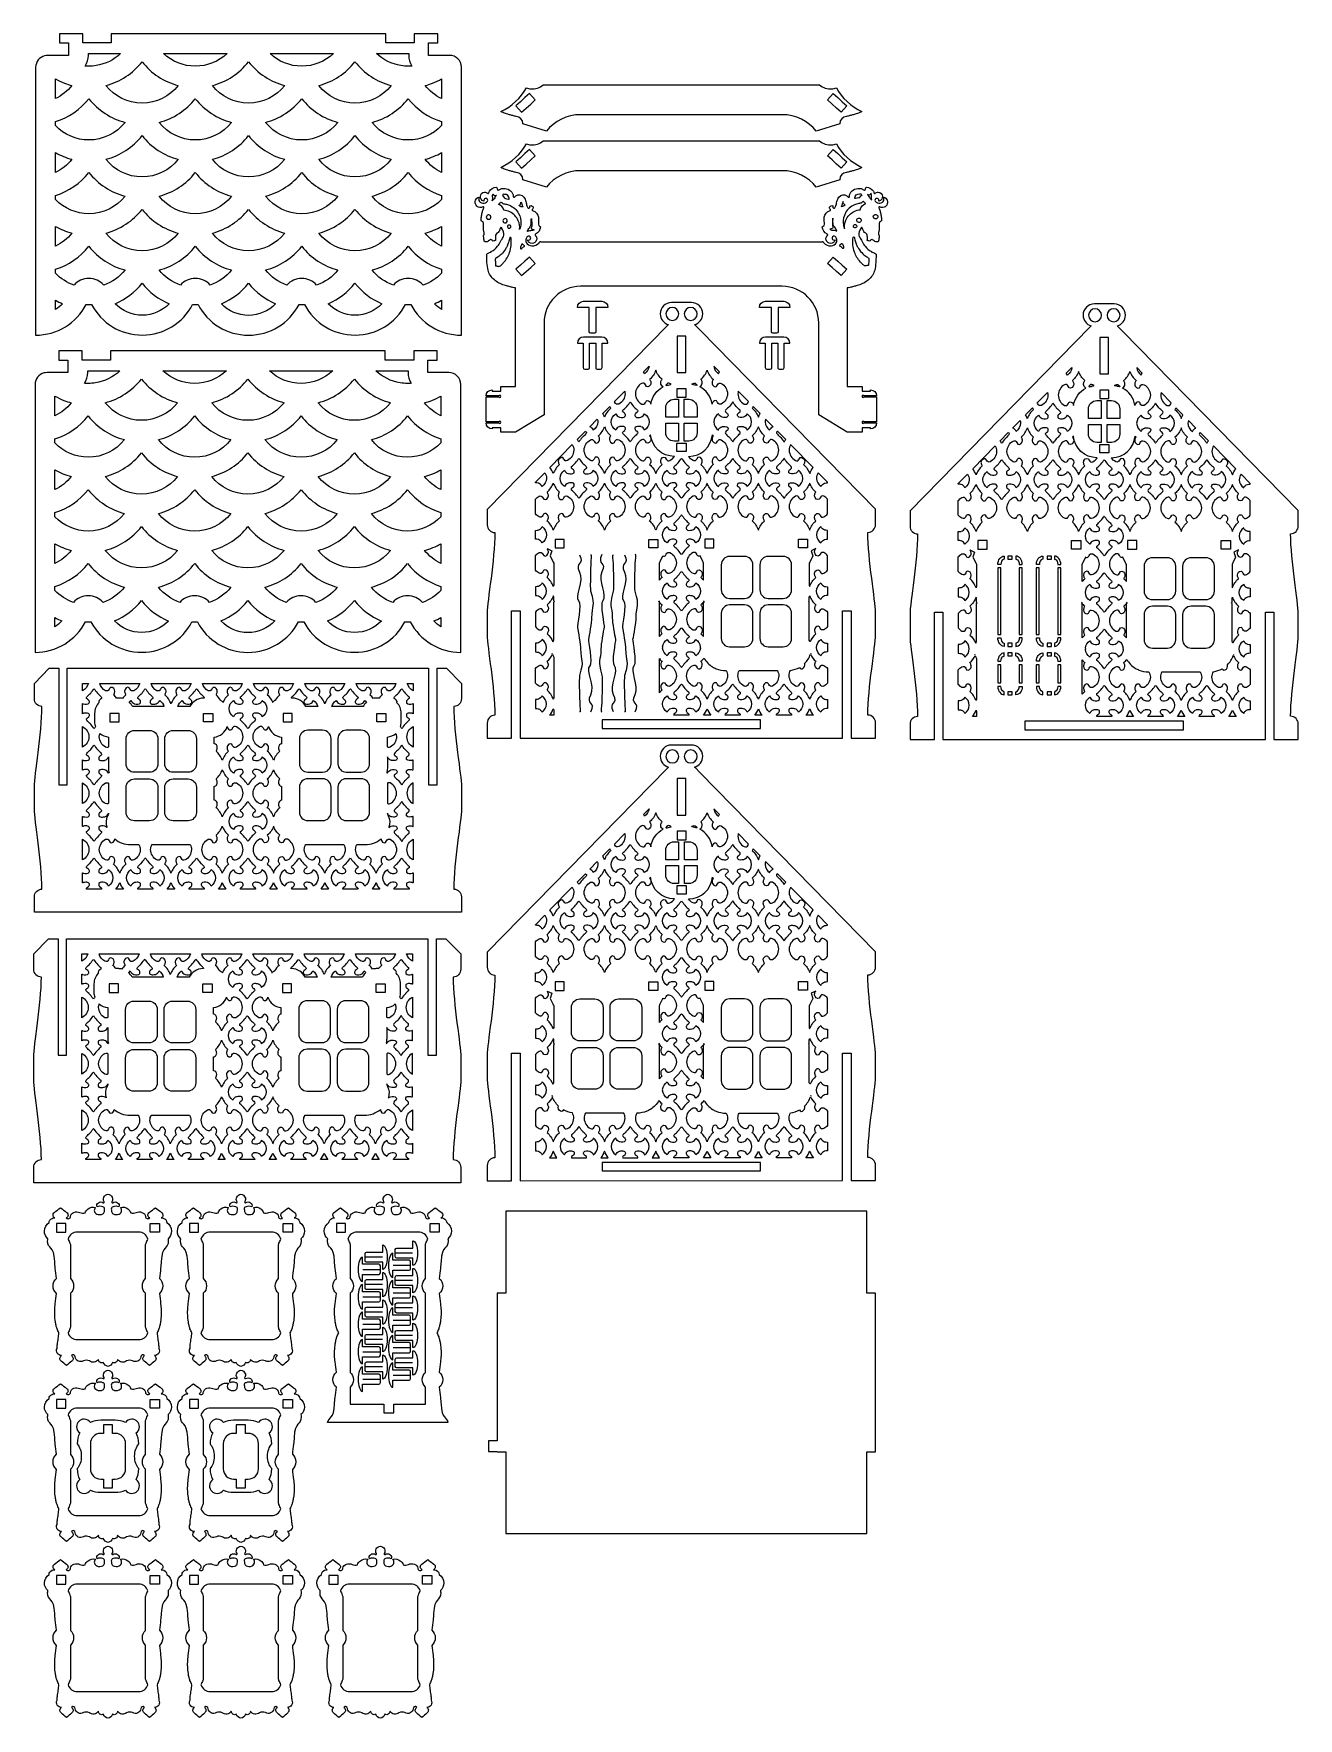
# Model space of a CAD drawing. Header units: centimetres. Extents: x -44 to 44, y -59 to 59.
import ezdxf

# ---------------------------------------------------------------- set-up
doc = ezdxf.new("R2010")
doc.units = ezdxf.units.CM
doc.header["$MEASUREMENT"] = 0
doc.layers.add('layer 1', color=7, linetype='Continuous')

msp = doc.modelspace()

# ---------------------------------------------------------------- linework, layer by layer
at = {"layer": 'layer 1', "color": 250, "lineweight": 9}
for points, knots in [([(-29.31741, 59.18102), (-29.31741, 59.18102), (-19.67443, 59.18102), (-19.67443, 59.18102), (-19.67443, 59.18102), (-19.67443, 59.18102), (-19.67443, 58.53803), (-19.67443, 58.53803), (-19.67443, 58.53803), (-19.67443, 58.53803), (-17.67508, 58.53803), (-17.67508, 58.53803), (-17.67508, 58.53803), (-17.67508, 58.53803), (-17.67508, 59.18102), (-17.67508, 59.18102), (-17.67508, 59.18102), (-17.67508, 59.18102), (-16.0317, 59.18102), (-16.0317, 59.18102), (-16.0317, 59.18102), (-16.0317, 59.18102), (-16.0317, 58.53803), (-16.0317, 58.53803), (-16.0317, 58.53803), (-16.0317, 58.53803), (-16.67456, 58.53803), (-16.67456, 58.53803), (-16.67456, 58.53803), (-16.67456, 58.53803), (-16.67456, 57.65955), (-16.67456, 57.65955), (-16.67456, 57.65955), (-16.67456, 57.65955), (-15.20899, 57.65955), (-15.20899, 57.65955), (-15.20899, 57.65955), (-14.74421, 57.65944), (-14.36816, 57.28328), (-14.36691, 56.81848), (-14.36691, 56.81848), (-14.36691, 56.81848), (-14.36702, 53.54996), (-14.36702, 53.54996), (-14.36702, 53.54996), (-14.36702, 53.54996), (-14.36691, 48.36546), (-14.36691, 48.36546), (-14.36691, 48.36546), (-14.367, 48.36523), (-14.36709, 48.36499), (-14.36719, 48.36473), (-14.36719, 48.36473), (-14.36719, 48.36473), (-14.36734, 43.18067), (-14.36734, 43.18067), (-14.36734, 43.18067), (-14.36721, 43.18067), (-14.36706, 43.18067), (-14.36691, 43.18067), (-14.36691, 43.18067), (-14.36691, 43.18067), (-14.36751, 37.99588), (-14.36751, 37.99588), (-14.36751, 37.99588), (-15.87439, 37.99558), (-17.2362, 38.84179), (-17.91414, 40.15838), (-17.91414, 40.15838), (-17.97735, 40.15568), (-18.0408, 40.15425), (-18.10451, 40.15425), (-18.10451, 40.15425), (-18.1674, 40.15425), (-18.23006, 40.15571), (-18.29252, 40.15836), (-18.29252, 40.15836), (-18.96345, 38.84162), (-20.31504, 38.01506), (-21.82423, 38.00831), (-21.82423, 38.00831), (-23.33316, 38.00153), (-24.70243, 38.84308), (-25.38724, 40.15856), (-25.38724, 40.15856), (-25.45119, 40.15577), (-25.51536, 40.15425), (-25.57978, 40.15425), (-25.57978, 40.15425), (-25.64338, 40.15425), (-25.70674, 40.15575), (-25.76989, 40.15845), (-25.76989, 40.15845), (-26.44738, 38.8416), (-27.81026, 37.99633), (-29.31741, 37.99588), (-29.31741, 37.99588), (-30.82455, 37.99541), (-32.18661, 38.84168), (-32.86468, 40.15847), (-32.86468, 40.15847), (-32.92791, 40.15575), (-32.99136, 40.15425), (-33.05503, 40.15425), (-33.05503, 40.15425), (-33.11792, 40.15425), (-33.18058, 40.15571), (-33.24304, 40.15836), (-33.24304, 40.15836), (-33.91397, 38.84162), (-35.26556, 38.01506), (-36.77475, 38.00831), (-36.77475, 38.00831), (-38.28368, 38.00153), (-39.65293, 38.84308), (-40.33776, 40.15856), (-40.33776, 40.15856), (-40.40171, 40.15577), (-40.46588, 40.15425), (-40.5303, 40.15425), (-40.5303, 40.15425), (-40.59396, 40.15425), (-40.65739, 40.15568), (-40.72054, 40.15838), (-40.72054, 40.15838), (-41.39824, 38.84177), (-42.76091, 37.99665), (-44.26793, 37.99588), (-44.26793, 37.99588), (-44.26793, 37.99588), (-44.26793, 43.18067), (-44.26793, 43.18067), (-44.26793, 43.18067), (-44.26793, 43.18067), (-44.26793, 48.36546), (-44.26793, 48.36546), (-44.26793, 48.36546), (-44.26793, 48.36546), (-44.26793, 53.55023), (-44.26793, 53.55023), (-44.26793, 53.55023), (-44.26793, 53.55023), (-44.26793, 56.81848), (-44.26793, 56.81848), (-44.26793, 56.81848), (-44.26736, 57.2094), (-44.00085, 57.53721), (-43.63963, 57.63195), (-43.63963, 57.63195), (-43.57136, 57.64986), (-43.4997, 57.65944), (-43.42581, 57.65955), (-43.42581, 57.65955), (-43.42581, 57.65955), (-41.96025, 57.65955), (-41.96025, 57.65955), (-41.96025, 57.65955), (-41.96025, 57.65955), (-41.96025, 58.53803), (-41.96025, 58.53803), (-41.96025, 58.53803), (-41.96025, 58.53803), (-42.60311, 58.53803), (-42.60311, 58.53803), (-42.60311, 58.53803), (-42.60311, 58.53803), (-42.60311, 59.18102), (-42.60311, 59.18102), (-42.60311, 59.18102), (-42.60311, 59.18102), (-40.95951, 59.18102), (-40.95951, 59.18102), (-40.95951, 59.18102), (-40.95951, 59.18102), (-40.95951, 58.53803), (-40.95951, 58.53803), (-40.95951, 58.53803), (-40.95951, 58.53803), (-38.96014, 58.53803), (-38.96014, 58.53803), (-38.96014, 58.53803), (-38.96014, 58.53803), (-38.96014, 59.18102), (-38.96014, 59.18102), (-38.96014, 59.18102), (-38.96014, 59.18102), (-29.31741, 59.18102), (-29.31741, 59.18102)], [0, 0, 0, 0, 0.020833333, 0.020833333, 0.020833333, 0.020833333, 0.041666667, 0.041666667, 0.041666667, 0.041666667, 0.0625, 0.0625, 0.0625, 0.0625, 0.083333333, 0.083333333, 0.083333333, 0.083333333, 0.104166667, 0.104166667, 0.104166667, 0.104166667, 0.125, 0.125, 0.125, 0.125, 0.145833333, 0.145833333, 0.145833333, 0.145833333, 0.166666667, 0.166666667, 0.166666667, 0.166666667, 0.1875, 0.1875, 0.1875, 0.1875, 0.208333333, 0.208333333, 0.208333333, 0.208333333, 0.229166667, 0.229166667, 0.229166667, 0.229166667, 0.25, 0.25, 0.25, 0.25, 0.270833333, 0.270833333, 0.270833333, 0.270833333, 0.291666667, 0.291666667, 0.291666667, 0.291666667, 0.3125, 0.3125, 0.3125, 0.3125, 0.333333333, 0.333333333, 0.333333333, 0.333333333, 0.354166667, 0.354166667, 0.354166667, 0.354166667, 0.375, 0.375, 0.375, 0.375, 0.395833333, 0.395833333, 0.395833333, 0.395833333, 0.416666667, 0.416666667, 0.416666667, 0.416666667, 0.4375, 0.4375, 0.4375, 0.4375, 0.458333333, 0.458333333, 0.458333333, 0.458333333, 0.479166667, 0.479166667, 0.479166667, 0.479166667, 0.5, 0.5, 0.5, 0.5, 0.520833333, 0.520833333, 0.520833333, 0.520833333, 0.541666667, 0.541666667, 0.541666667, 0.541666667, 0.5625, 0.5625, 0.5625, 0.5625, 0.583333333, 0.583333333, 0.583333333, 0.583333333, 0.604166667, 0.604166667, 0.604166667, 0.604166667, 0.625, 0.625, 0.625, 0.625, 0.645833333, 0.645833333, 0.645833333, 0.645833333, 0.666666667, 0.666666667, 0.666666667, 0.666666667, 0.6875, 0.6875, 0.6875, 0.6875, 0.708333333, 0.708333333, 0.708333333, 0.708333333, 0.729166667, 0.729166667, 0.729166667, 0.729166667, 0.75, 0.75, 0.75, 0.75, 0.770833333, 0.770833333, 0.770833333, 0.770833333, 0.791666667, 0.791666667, 0.791666667, 0.791666667, 0.8125, 0.8125, 0.8125, 0.8125, 0.833333333, 0.833333333, 0.833333333, 0.833333333, 0.854166667, 0.854166667, 0.854166667, 0.854166667, 0.875, 0.875, 0.875, 0.875, 0.895833333, 0.895833333, 0.895833333, 0.895833333, 0.916666667, 0.916666667, 0.916666667, 0.916666667, 0.9375, 0.9375, 0.9375, 0.9375, 0.958333333, 0.958333333, 0.958333333, 0.958333333, 1, 1, 1, 1]), ([(-40.78806, 56.90833), (-40.70333, 56.90156), (-40.61833, 56.89811), (-40.53323, 56.89804), (-40.53323, 56.89804), (-40.53113, 56.89804), (-40.52901, 56.89804), (-40.52691, 56.89804), (-40.52691, 56.89804), (-40.35574, 56.89819), (-40.18463, 56.91203), (-40.01565, 56.93927), (-40.01565, 56.93927), (-39.36656, 57.04386), (-38.7705, 57.34262), (-38.30162, 57.78816), (-38.30162, 57.78816), (-38.30162, 57.78816), (-40.56739, 57.78816), (-40.56739, 57.78816), (-40.56739, 57.78816), (-40.56739, 57.78816), (-40.56739, 57.65955), (-40.56739, 57.65955), (-40.56739, 57.65955), (-40.56739, 57.38775), (-40.64681, 57.12833), (-40.78806, 56.90833)], [0, 0, 0, 0, 0.125, 0.125, 0.125, 0.125, 0.25, 0.25, 0.25, 0.25, 0.375, 0.375, 0.375, 0.375, 0.5, 0.5, 0.5, 0.5, 0.625, 0.625, 0.625, 0.625, 0.75, 0.75, 0.75, 0.75, 1, 1, 1, 1]), ([(-36.79273, 57.20798), (-37.43385, 56.38886), (-38.32793, 55.80216), (-39.33536, 55.54007), (-39.33536, 55.54007), (-38.7276, 54.76755), (-37.7922, 54.30568), (-36.79266, 54.30568), (-36.79266, 54.30568), (-35.79321, 54.30568), (-34.85783, 54.76748), (-34.2501, 55.5399), (-34.2501, 55.5399), (-35.25658, 55.80182), (-36.15146, 56.38875), (-36.79273, 57.20798)], [0, 0, 0, 0, 0.2, 0.2, 0.2, 0.2, 0.4, 0.4, 0.4, 0.4, 0.6, 0.6, 0.6, 0.6, 1, 1, 1, 1]), ([(-35.28388, 57.78816), (-34.68887, 57.22279), (-33.89312, 56.89808), (-33.05503, 56.89808), (-33.05503, 56.89808), (-32.21696, 56.89808), (-31.42118, 57.22279), (-30.8262, 57.78816), (-30.8262, 57.78816), (-30.8262, 57.78816), (-35.28388, 57.78816), (-35.28388, 57.78816)], [0, 0, 0, 0, 0.25, 0.25, 0.25, 0.25, 0.5, 0.5, 0.5, 0.5, 1, 1, 1, 1]), ([(-29.31741, 57.20792), (-29.95866, 56.38871), (-30.8535, 55.8018), (-31.85996, 55.5399), (-31.85996, 55.5399), (-31.25222, 54.76748), (-30.31686, 54.30568), (-29.31741, 54.30568), (-29.31741, 54.30568), (-28.31794, 54.30568), (-27.38258, 54.76748), (-26.77485, 55.5399), (-26.77485, 55.5399), (-27.78131, 55.8018), (-28.67614, 56.38871), (-29.31741, 57.20792)], [0, 0, 0, 0, 0.2, 0.2, 0.2, 0.2, 0.4, 0.4, 0.4, 0.4, 0.6, 0.6, 0.6, 0.6, 1, 1, 1, 1]), ([(-27.80863, 57.78816), (-27.21362, 57.22279), (-26.41785, 56.89808), (-25.57978, 56.89808), (-25.57978, 56.89808), (-24.74169, 56.89808), (-23.94594, 57.22279), (-23.35093, 57.78816), (-23.35093, 57.78816), (-23.35093, 57.78816), (-27.80863, 57.78816), (-27.80863, 57.78816)], [0, 0, 0, 0, 0.25, 0.25, 0.25, 0.25, 0.5, 0.5, 0.5, 0.5, 1, 1, 1, 1]), ([(-21.84208, 57.20798), (-22.48333, 56.38873), (-23.37821, 55.8018), (-24.38471, 55.5399), (-24.38471, 55.5399), (-23.77695, 54.76748), (-22.84161, 54.30568), (-21.84214, 54.30568), (-21.84214, 54.30568), (-20.84263, 54.30568), (-19.90719, 54.76757), (-19.29945, 55.54007), (-19.29945, 55.54007), (-20.30687, 55.80216), (-21.20096, 56.38886), (-21.84208, 57.20798)], [0, 0, 0, 0, 0.2, 0.2, 0.2, 0.2, 0.4, 0.4, 0.4, 0.4, 0.6, 0.6, 0.6, 0.6, 1, 1, 1, 1]), ([(-18.09958, 56.89804), (-18.01517, 56.89817), (-17.93081, 56.9016), (-17.84674, 56.90833), (-17.84674, 56.90833), (-17.988, 57.12833), (-18.06741, 57.38777), (-18.06741, 57.65955), (-18.06741, 57.65955), (-18.06741, 57.65955), (-18.06741, 57.78816), (-18.06741, 57.78816), (-18.06741, 57.78816), (-18.06741, 57.78816), (-20.33319, 57.78816), (-20.33319, 57.78816), (-20.33319, 57.78816), (-19.86431, 57.34262), (-19.26825, 57.04386), (-18.61916, 56.93927), (-18.61916, 56.93927), (-18.45156, 56.91227), (-18.28129, 56.89821), (-18.11749, 56.89798), (-18.11749, 56.89798), (-18.11316, 56.89804), (-18.10884, 56.89806), (-18.10451, 56.89806), (-18.10451, 56.89806), (-18.10286, 56.89806), (-18.10123, 56.89806), (-18.09958, 56.89804)], [0, 0, 0, 0, 0.111111111, 0.111111111, 0.111111111, 0.111111111, 0.222222222, 0.222222222, 0.222222222, 0.222222222, 0.333333333, 0.333333333, 0.333333333, 0.333333333, 0.444444444, 0.444444444, 0.444444444, 0.444444444, 0.555555556, 0.555555556, 0.555555556, 0.555555556, 0.666666667, 0.666666667, 0.666666667, 0.666666667, 0.777777778, 0.777777778, 0.777777778, 0.777777778, 1, 1, 1, 1]), ([(-42.87508, 54.62093), (-42.4266, 54.8349), (-42.03274, 55.14951), (-41.72531, 55.54011), (-41.72531, 55.54011), (-41.89716, 55.58481), (-42.06651, 55.63916), (-42.23237, 55.70288), (-42.23237, 55.70288), (-42.45403, 55.78804), (-42.66891, 55.88974), (-42.87508, 56.00689), (-42.87508, 56.00689), (-42.87508, 56.00689), (-42.87508, 54.62093), (-42.87508, 54.62093)], [0, 0, 0, 0, 0.2, 0.2, 0.2, 0.2, 0.4, 0.4, 0.4, 0.4, 0.6, 0.6, 0.6, 0.6, 1, 1, 1, 1]), ([(-15.75979, 56.00687), (-15.966, 55.8897), (-16.18095, 55.78798), (-16.40267, 55.7028), (-16.40267, 55.7028), (-16.56846, 55.63913), (-16.73773, 55.58481), (-16.90952, 55.54011), (-16.90952, 55.54011), (-16.60211, 55.14953), (-16.20829, 54.83494), (-15.75984, 54.62098), (-15.75984, 54.62098), (-15.75984, 54.62098), (-15.75979, 56.00687), (-15.75979, 56.00687)], [0, 0, 0, 0, 0.2, 0.2, 0.2, 0.2, 0.4, 0.4, 0.4, 0.4, 0.6, 0.6, 0.6, 0.6, 1, 1, 1, 1]), ([(-42.87508, 52.71928), (-42.26599, 52.07884), (-41.41873, 51.71329), (-40.5303, 51.71329), (-40.5303, 51.71329), (-39.53083, 51.71329), (-38.59547, 52.17508), (-37.98773, 52.94749), (-37.98773, 52.94749), (-38.99419, 53.20941), (-39.88905, 53.79632), (-40.53032, 54.61553), (-40.53032, 54.61553), (-41.12738, 53.85289), (-41.94641, 53.28893), (-42.87508, 53.00376), (-42.87508, 53.00376), (-42.87508, 53.00376), (-42.87508, 52.71928), (-42.87508, 52.71928)], [0, 0, 0, 0, 0.166666667, 0.166666667, 0.166666667, 0.166666667, 0.333333333, 0.333333333, 0.333333333, 0.333333333, 0.5, 0.5, 0.5, 0.5, 0.666666667, 0.666666667, 0.666666667, 0.666666667, 1, 1, 1, 1]), ([(-35.59759, 52.94749), (-34.98986, 52.17508), (-34.0545, 51.71329), (-33.05503, 51.71329), (-33.05503, 51.71329), (-32.05558, 51.71329), (-31.12022, 52.17508), (-30.51248, 52.94749), (-30.51248, 52.94749), (-31.51892, 53.20941), (-32.41378, 53.7963), (-33.05503, 54.61551), (-33.05503, 54.61551), (-33.6963, 53.7963), (-34.59116, 53.20941), (-35.59759, 52.94749)], [0, 0, 0, 0, 0.2, 0.2, 0.2, 0.2, 0.4, 0.4, 0.4, 0.4, 0.6, 0.6, 0.6, 0.6, 1, 1, 1, 1]), ([(-25.57978, 54.61551), (-26.22105, 53.7963), (-27.11588, 53.20941), (-28.12234, 52.94749), (-28.12234, 52.94749), (-27.51458, 52.1751), (-26.57923, 51.71329), (-25.57978, 51.71329), (-25.57978, 51.71329), (-24.58033, 51.71329), (-23.64497, 52.17508), (-23.03721, 52.94749), (-23.03721, 52.94749), (-24.04367, 53.20939), (-24.93851, 53.7963), (-25.57978, 54.61551)], [0, 0, 0, 0, 0.2, 0.2, 0.2, 0.2, 0.4, 0.4, 0.4, 0.4, 0.6, 0.6, 0.6, 0.6, 1, 1, 1, 1]), ([(-15.75988, 53.00381), (-16.68849, 53.28902), (-17.50746, 53.85293), (-18.10449, 54.61556), (-18.10449, 54.61556), (-18.74576, 53.79632), (-19.64061, 53.20941), (-20.64707, 52.94749), (-20.64707, 52.94749), (-20.03934, 52.17508), (-19.10398, 51.71329), (-18.10451, 51.71329), (-18.10451, 51.71329), (-17.21612, 51.71329), (-16.36894, 52.0788), (-15.75986, 52.71919), (-15.75986, 52.71919), (-15.75986, 52.71919), (-15.75988, 53.00381), (-15.75988, 53.00381)], [0, 0, 0, 0, 0.166666667, 0.166666667, 0.166666667, 0.166666667, 0.333333333, 0.333333333, 0.333333333, 0.333333333, 0.5, 0.5, 0.5, 0.5, 0.666666667, 0.666666667, 0.666666667, 0.666666667, 1, 1, 1, 1]), ([(11.96544, 55.38364), (11.86301, 55.33931), (11.75286, 55.31106), (11.64058, 55.30039), (11.64058, 55.30039), (11.32301, 55.27022), (11.01831, 55.37822), (10.78667, 55.58798), (10.78667, 55.58798), (10.78667, 55.58798), (-8.62809, 55.58798), (-8.62809, 55.58798), (-8.62809, 55.58798), (-8.85973, 55.37822), (-9.16442, 55.27022), (-9.48201, 55.30039), (-9.48201, 55.30039), (-9.5943, 55.31106), (-9.70442, 55.33926), (-9.80685, 55.38362), (-9.80685, 55.38362), (-10.19801, 54.66195), (-10.82627, 54.07665), (-11.59311, 53.72205), (-11.59311, 53.72205), (-11.49949, 53.65961), (-11.39927, 53.61171), (-11.28279, 53.57261), (-11.28279, 53.57261), (-11.2275, 53.55405), (-11.17161, 53.53718), (-11.11571, 53.52058), (-11.11571, 53.52058), (-11.03749, 53.49735), (-10.95898, 53.47506), (-10.88016, 53.45389), (-10.88016, 53.45389), (-10.80178, 53.43283), (-10.72307, 53.41266), (-10.64381, 53.39511), (-10.64381, 53.39511), (-10.60832, 53.38727), (-10.563, 53.37563), (-10.52659, 53.37306), (-10.52659, 53.37306), (-10.25524, 53.35382), (-10.04597, 53.12921), (-10.04595, 52.85717), (-10.04595, 52.85717), (-10.04595, 52.85717), (-8.39779, 52.33571), (-8.39779, 52.33571), (-8.39779, 52.33571), (-7.83126, 53.03846), (-6.96414, 53.48987), (-5.9958, 53.48987), (-5.9958, 53.48987), (-5.9958, 53.48987), (8.15439, 53.48987), (8.15439, 53.48987), (8.15439, 53.48987), (9.12274, 53.48987), (9.98991, 53.03843), (10.55642, 52.33564), (10.55642, 52.33564), (10.55642, 52.33564), (12.20454, 52.85708), (12.20454, 52.85708), (12.20454, 52.85708), (12.20454, 52.85708), (12.20454, 52.85717), (12.20454, 52.85717), (12.20454, 52.85717), (12.20454, 53.12918), (12.41383, 53.35382), (12.68518, 53.37306), (12.68518, 53.37306), (12.72156, 53.37563), (12.76691, 53.38727), (12.80237, 53.39511), (12.80237, 53.39511), (12.88164, 53.41266), (12.96034, 53.43283), (13.03875, 53.45389), (13.03875, 53.45389), (13.11754, 53.47506), (13.19604, 53.49735), (13.27425, 53.52056), (13.27425, 53.52056), (13.33018, 53.53716), (13.38609, 53.55405), (13.44137, 53.57261), (13.44137, 53.57261), (13.55786, 53.61173), (13.65806, 53.65958), (13.7517, 53.72205), (13.7517, 53.72205), (12.98486, 54.07667), (12.35659, 54.66197), (11.96544, 55.38364)], [0, 0, 0, 0, 0.038461538, 0.038461538, 0.038461538, 0.038461538, 0.076923077, 0.076923077, 0.076923077, 0.076923077, 0.115384615, 0.115384615, 0.115384615, 0.115384615, 0.153846154, 0.153846154, 0.153846154, 0.153846154, 0.192307692, 0.192307692, 0.192307692, 0.192307692, 0.230769231, 0.230769231, 0.230769231, 0.230769231, 0.269230769, 0.269230769, 0.269230769, 0.269230769, 0.307692308, 0.307692308, 0.307692308, 0.307692308, 0.346153846, 0.346153846, 0.346153846, 0.346153846, 0.384615385, 0.384615385, 0.384615385, 0.384615385, 0.423076923, 0.423076923, 0.423076923, 0.423076923, 0.461538462, 0.461538462, 0.461538462, 0.461538462, 0.5, 0.5, 0.5, 0.5, 0.538461538, 0.538461538, 0.538461538, 0.538461538, 0.576923077, 0.576923077, 0.576923077, 0.576923077, 0.615384615, 0.615384615, 0.615384615, 0.615384615, 0.653846154, 0.653846154, 0.653846154, 0.653846154, 0.692307692, 0.692307692, 0.692307692, 0.692307692, 0.730769231, 0.730769231, 0.730769231, 0.730769231, 0.769230769, 0.769230769, 0.769230769, 0.769230769, 0.807692308, 0.807692308, 0.807692308, 0.807692308, 0.846153846, 0.846153846, 0.846153846, 0.846153846, 0.884615385, 0.884615385, 0.884615385, 0.884615385, 0.923076923, 0.923076923, 0.923076923, 0.923076923, 1, 1, 1, 1]), ([(-9.90272, 54.68841), (-9.90272, 54.68841), (-9.58292, 54.97371), (-9.58292, 54.97371), (-9.58292, 54.97371), (-9.58292, 54.97371), (-9.18349, 54.52596), (-9.18349, 54.52596), (-9.18349, 54.52596), (-9.18349, 54.52596), (-9.50331, 54.24068), (-9.50331, 54.24068), (-9.50331, 54.24068), (-9.50331, 54.24068), (-9.50329, 54.24066), (-9.50329, 54.24066), (-9.50329, 54.24066), (-9.50329, 54.24066), (-9.82311, 53.95538), (-9.82311, 53.95538), (-9.82311, 53.95538), (-9.82311, 53.95538), (-9.82309, 53.95536), (-9.82309, 53.95536), (-9.82309, 53.95536), (-9.82309, 53.95536), (-10.14291, 53.67008), (-10.14291, 53.67008), (-10.14291, 53.67008), (-10.14291, 53.67008), (-10.54232, 54.11781), (-10.54232, 54.11781), (-10.54232, 54.11781), (-10.54232, 54.11781), (-10.22252, 54.40311), (-10.22252, 54.40311), (-10.22252, 54.40311), (-10.22252, 54.40311), (-9.90272, 54.68841), (-9.90272, 54.68841)], [0, 0, 0, 0, 0.090909091, 0.090909091, 0.090909091, 0.090909091, 0.181818182, 0.181818182, 0.181818182, 0.181818182, 0.272727273, 0.272727273, 0.272727273, 0.272727273, 0.363636364, 0.363636364, 0.363636364, 0.363636364, 0.454545455, 0.454545455, 0.454545455, 0.454545455, 0.545454545, 0.545454545, 0.545454545, 0.545454545, 0.636363636, 0.636363636, 0.636363636, 0.636363636, 0.727272727, 0.727272727, 0.727272727, 0.727272727, 0.818181818, 0.818181818, 0.818181818, 0.818181818, 1, 1, 1, 1]), ([(12.06135, 54.68835), (12.06135, 54.68835), (11.74155, 54.97365), (11.74155, 54.97365), (11.74155, 54.97365), (11.74155, 54.97365), (11.34212, 54.5259), (11.34212, 54.5259), (11.34212, 54.5259), (11.34212, 54.5259), (11.66194, 54.24062), (11.66194, 54.24062), (11.66194, 54.24062), (11.66194, 54.24062), (11.66192, 54.2406), (11.66192, 54.2406), (11.66192, 54.2406), (11.66192, 54.2406), (11.98174, 53.95532), (11.98174, 53.95532), (11.98174, 53.95532), (11.98174, 53.95532), (11.98172, 53.9553), (11.98172, 53.9553), (11.98172, 53.9553), (11.98172, 53.9553), (12.30154, 53.67002), (12.30154, 53.67002), (12.30154, 53.67002), (12.30154, 53.67002), (12.70095, 54.11775), (12.70095, 54.11775), (12.70095, 54.11775), (12.70095, 54.11775), (12.38115, 54.40305), (12.38115, 54.40305), (12.38115, 54.40305), (12.38115, 54.40305), (12.06135, 54.68835), (12.06135, 54.68835)], [0, 0, 0, 0, 0.090909091, 0.090909091, 0.090909091, 0.090909091, 0.181818182, 0.181818182, 0.181818182, 0.181818182, 0.272727273, 0.272727273, 0.272727273, 0.272727273, 0.363636364, 0.363636364, 0.363636364, 0.363636364, 0.454545455, 0.454545455, 0.454545455, 0.454545455, 0.545454545, 0.545454545, 0.545454545, 0.545454545, 0.636363636, 0.636363636, 0.636363636, 0.636363636, 0.727272727, 0.727272727, 0.727272727, 0.727272727, 0.818181818, 0.818181818, 0.818181818, 0.818181818, 1, 1, 1, 1]), ([(-39.33523, 50.35511), (-38.72747, 49.58269), (-37.79211, 49.12091), (-36.79266, 49.12091), (-36.79266, 49.12091), (-35.79321, 49.12091), (-34.85786, 49.58269), (-34.2501, 50.35511), (-34.2501, 50.35511), (-35.25656, 50.61701), (-36.15139, 51.20389), (-36.79266, 52.02311), (-36.79266, 52.02311), (-37.43393, 51.20391), (-38.32877, 50.61701), (-39.33523, 50.35511)], [0, 0, 0, 0, 0.2, 0.2, 0.2, 0.2, 0.4, 0.4, 0.4, 0.4, 0.6, 0.6, 0.6, 0.6, 1, 1, 1, 1]), ([(-29.31741, 52.02313), (-29.95866, 51.20391), (-30.8535, 50.61701), (-31.85996, 50.35511), (-31.85996, 50.35511), (-31.25222, 49.58269), (-30.31686, 49.12091), (-29.31741, 49.12091), (-29.31741, 49.12091), (-28.31794, 49.12091), (-27.38258, 49.58269), (-26.77485, 50.35511), (-26.77485, 50.35511), (-27.78131, 50.61701), (-28.67614, 51.20391), (-29.31741, 52.02313)], [0, 0, 0, 0, 0.2, 0.2, 0.2, 0.2, 0.4, 0.4, 0.4, 0.4, 0.6, 0.6, 0.6, 0.6, 1, 1, 1, 1]), ([(-24.38471, 50.35511), (-23.77695, 49.58269), (-22.84159, 49.12091), (-21.84214, 49.12091), (-21.84214, 49.12091), (-20.84269, 49.12091), (-19.90734, 49.58269), (-19.29958, 50.35511), (-19.29958, 50.35511), (-20.30604, 50.61701), (-21.20087, 51.20389), (-21.84214, 52.02311), (-21.84214, 52.02311), (-22.48341, 51.20391), (-23.37825, 50.61701), (-24.38471, 50.35511)], [0, 0, 0, 0, 0.2, 0.2, 0.2, 0.2, 0.4, 0.4, 0.4, 0.4, 0.6, 0.6, 0.6, 0.6, 1, 1, 1, 1]), ([(11.96544, 51.44991), (11.86301, 51.40558), (11.75286, 51.37733), (11.64058, 51.36666), (11.64058, 51.36666), (11.32301, 51.33649), (11.01831, 51.44449), (10.78667, 51.65426), (10.78667, 51.65426), (10.78667, 51.65426), (-8.62809, 51.65426), (-8.62809, 51.65426), (-8.62809, 51.65426), (-8.85973, 51.44449), (-9.16442, 51.33649), (-9.48201, 51.36666), (-9.48201, 51.36666), (-9.5943, 51.37733), (-9.70442, 51.40553), (-9.80685, 51.44989), (-9.80685, 51.44989), (-10.19801, 50.72822), (-10.82627, 50.14292), (-11.59311, 49.78832), (-11.59311, 49.78832), (-11.49949, 49.72588), (-11.39927, 49.67798), (-11.28279, 49.63888), (-11.28279, 49.63888), (-11.2275, 49.62032), (-11.17161, 49.60346), (-11.11571, 49.58685), (-11.11571, 49.58685), (-11.03749, 49.56362), (-10.95898, 49.54133), (-10.88016, 49.52016), (-10.88016, 49.52016), (-10.80178, 49.4991), (-10.72307, 49.47893), (-10.64381, 49.46138), (-10.64381, 49.46138), (-10.60832, 49.45354), (-10.563, 49.44191), (-10.52659, 49.43933), (-10.52659, 49.43933), (-10.25524, 49.42009), (-10.04597, 49.19548), (-10.04595, 48.92344), (-10.04595, 48.92344), (-10.04595, 48.92344), (-8.39779, 48.40198), (-8.39779, 48.40198), (-8.39779, 48.40198), (-7.83126, 49.10473), (-6.96414, 49.55614), (-5.9958, 49.55614), (-5.9958, 49.55614), (-5.9958, 49.55614), (8.15439, 49.55614), (8.15439, 49.55614), (8.15439, 49.55614), (9.12274, 49.55614), (9.98991, 49.10471), (10.55642, 48.40191), (10.55642, 48.40191), (10.55642, 48.40191), (12.20454, 48.92336), (12.20454, 48.92336), (12.20454, 48.92336), (12.20454, 48.92336), (12.20454, 48.92344), (12.20454, 48.92344), (12.20454, 48.92344), (12.20454, 49.19546), (12.41383, 49.42009), (12.68518, 49.43933), (12.68518, 49.43933), (12.72156, 49.44191), (12.76691, 49.45354), (12.80237, 49.46138), (12.80237, 49.46138), (12.88164, 49.47893), (12.96034, 49.4991), (13.03875, 49.52016), (13.03875, 49.52016), (13.11754, 49.54133), (13.19604, 49.56362), (13.27425, 49.58683), (13.27425, 49.58683), (13.33018, 49.60343), (13.38609, 49.62032), (13.44137, 49.63888), (13.44137, 49.63888), (13.55786, 49.67801), (13.65806, 49.72586), (13.7517, 49.78832), (13.7517, 49.78832), (12.98486, 50.14294), (12.35659, 50.72824), (11.96544, 51.44991)], [0, 0, 0, 0, 0.038461538, 0.038461538, 0.038461538, 0.038461538, 0.076923077, 0.076923077, 0.076923077, 0.076923077, 0.115384615, 0.115384615, 0.115384615, 0.115384615, 0.153846154, 0.153846154, 0.153846154, 0.153846154, 0.192307692, 0.192307692, 0.192307692, 0.192307692, 0.230769231, 0.230769231, 0.230769231, 0.230769231, 0.269230769, 0.269230769, 0.269230769, 0.269230769, 0.307692308, 0.307692308, 0.307692308, 0.307692308, 0.346153846, 0.346153846, 0.346153846, 0.346153846, 0.384615385, 0.384615385, 0.384615385, 0.384615385, 0.423076923, 0.423076923, 0.423076923, 0.423076923, 0.461538462, 0.461538462, 0.461538462, 0.461538462, 0.5, 0.5, 0.5, 0.5, 0.538461538, 0.538461538, 0.538461538, 0.538461538, 0.576923077, 0.576923077, 0.576923077, 0.576923077, 0.615384615, 0.615384615, 0.615384615, 0.615384615, 0.653846154, 0.653846154, 0.653846154, 0.653846154, 0.692307692, 0.692307692, 0.692307692, 0.692307692, 0.730769231, 0.730769231, 0.730769231, 0.730769231, 0.769230769, 0.769230769, 0.769230769, 0.769230769, 0.807692308, 0.807692308, 0.807692308, 0.807692308, 0.846153846, 0.846153846, 0.846153846, 0.846153846, 0.884615385, 0.884615385, 0.884615385, 0.884615385, 0.923076923, 0.923076923, 0.923076923, 0.923076923, 1, 1, 1, 1]), ([(-9.90272, 50.75468), (-9.90272, 50.75468), (-9.58292, 51.03998), (-9.58292, 51.03998), (-9.58292, 51.03998), (-9.58292, 51.03998), (-9.18349, 50.59223), (-9.18349, 50.59223), (-9.18349, 50.59223), (-9.18349, 50.59223), (-9.50331, 50.30696), (-9.50331, 50.30696), (-9.50331, 50.30696), (-9.50331, 50.30696), (-9.50329, 50.30693), (-9.50329, 50.30693), (-9.50329, 50.30693), (-9.50329, 50.30693), (-9.82311, 50.02166), (-9.82311, 50.02166), (-9.82311, 50.02166), (-9.82311, 50.02166), (-9.82309, 50.02163), (-9.82309, 50.02163), (-9.82309, 50.02163), (-9.82309, 50.02163), (-10.14291, 49.73636), (-10.14291, 49.73636), (-10.14291, 49.73636), (-10.14291, 49.73636), (-10.54232, 50.18408), (-10.54232, 50.18408), (-10.54232, 50.18408), (-10.54232, 50.18408), (-10.22252, 50.46938), (-10.22252, 50.46938), (-10.22252, 50.46938), (-10.22252, 50.46938), (-9.90272, 50.75468), (-9.90272, 50.75468)], [0, 0, 0, 0, 0.090909091, 0.090909091, 0.090909091, 0.090909091, 0.181818182, 0.181818182, 0.181818182, 0.181818182, 0.272727273, 0.272727273, 0.272727273, 0.272727273, 0.363636364, 0.363636364, 0.363636364, 0.363636364, 0.454545455, 0.454545455, 0.454545455, 0.454545455, 0.545454545, 0.545454545, 0.545454545, 0.545454545, 0.636363636, 0.636363636, 0.636363636, 0.636363636, 0.727272727, 0.727272727, 0.727272727, 0.727272727, 0.818181818, 0.818181818, 0.818181818, 0.818181818, 1, 1, 1, 1]), ([(12.06135, 50.75462), (12.06135, 50.75462), (11.74155, 51.03992), (11.74155, 51.03992), (11.74155, 51.03992), (11.74155, 51.03992), (11.34212, 50.59217), (11.34212, 50.59217), (11.34212, 50.59217), (11.34212, 50.59217), (11.66194, 50.30689), (11.66194, 50.30689), (11.66194, 50.30689), (11.66194, 50.30689), (11.66192, 50.30687), (11.66192, 50.30687), (11.66192, 50.30687), (11.66192, 50.30687), (11.98174, 50.02159), (11.98174, 50.02159), (11.98174, 50.02159), (11.98174, 50.02159), (11.98172, 50.02157), (11.98172, 50.02157), (11.98172, 50.02157), (11.98172, 50.02157), (12.30154, 49.73629), (12.30154, 49.73629), (12.30154, 49.73629), (12.30154, 49.73629), (12.70095, 50.18402), (12.70095, 50.18402), (12.70095, 50.18402), (12.70095, 50.18402), (12.38115, 50.46932), (12.38115, 50.46932), (12.38115, 50.46932), (12.38115, 50.46932), (12.06135, 50.75462), (12.06135, 50.75462)], [0, 0, 0, 0, 0.090909091, 0.090909091, 0.090909091, 0.090909091, 0.181818182, 0.181818182, 0.181818182, 0.181818182, 0.272727273, 0.272727273, 0.272727273, 0.272727273, 0.363636364, 0.363636364, 0.363636364, 0.363636364, 0.454545455, 0.454545455, 0.454545455, 0.454545455, 0.545454545, 0.545454545, 0.545454545, 0.545454545, 0.636363636, 0.636363636, 0.636363636, 0.636363636, 0.727272727, 0.727272727, 0.727272727, 0.727272727, 0.818181818, 0.818181818, 0.818181818, 0.818181818, 1, 1, 1, 1]), ([(-42.87508, 49.43614), (-42.42668, 49.65006), (-42.03289, 49.96459), (-41.7255, 50.35506), (-41.7255, 50.35506), (-42.12765, 50.45972), (-42.51413, 50.61683), (-42.87508, 50.8221), (-42.87508, 50.8221), (-42.87508, 50.8221), (-42.87508, 49.43614), (-42.87508, 49.43614)], [0, 0, 0, 0, 0.25, 0.25, 0.25, 0.25, 0.5, 0.5, 0.5, 0.5, 1, 1, 1, 1]), ([(-15.75984, 50.82206), (-16.12074, 50.61681), (-16.5072, 50.4597), (-16.90933, 50.35506), (-16.90933, 50.35506), (-16.60194, 49.96459), (-16.20816, 49.65008), (-15.75979, 49.43616), (-15.75979, 49.43616), (-15.75979, 49.43616), (-15.75984, 50.82206), (-15.75984, 50.82206)], [0, 0, 0, 0, 0.25, 0.25, 0.25, 0.25, 0.5, 0.5, 0.5, 0.5, 1, 1, 1, 1]), ([(-42.87508, 47.53448), (-42.26599, 46.89405), (-41.41873, 46.5285), (-40.5303, 46.5285), (-40.5303, 46.5285), (-39.53085, 46.5285), (-38.59547, 46.99028), (-37.98773, 47.76272), (-37.98773, 47.76272), (-38.99419, 48.02462), (-39.88905, 48.61153), (-40.53032, 49.43074), (-40.53032, 49.43074), (-41.12738, 48.6681), (-41.94641, 48.10416), (-42.87508, 47.81899), (-42.87508, 47.81899), (-42.87508, 47.81899), (-42.87508, 47.53448), (-42.87508, 47.53448)], [0, 0, 0, 0, 0.166666667, 0.166666667, 0.166666667, 0.166666667, 0.333333333, 0.333333333, 0.333333333, 0.333333333, 0.5, 0.5, 0.5, 0.5, 0.666666667, 0.666666667, 0.666666667, 0.666666667, 1, 1, 1, 1]), ([(-30.51246, 47.76272), (-31.51892, 48.02462), (-32.41378, 48.61151), (-33.05503, 49.43072), (-33.05503, 49.43072), (-33.6963, 48.61151), (-34.59116, 48.02462), (-35.59759, 47.76272), (-35.59759, 47.76272), (-34.98986, 46.99028), (-34.05448, 46.5285), (-33.05503, 46.5285), (-33.05503, 46.5285), (-32.05556, 46.5285), (-31.1202, 46.99028), (-30.51246, 47.76272)], [0, 0, 0, 0, 0.2, 0.2, 0.2, 0.2, 0.4, 0.4, 0.4, 0.4, 0.6, 0.6, 0.6, 0.6, 1, 1, 1, 1]), ([(-28.12234, 47.76272), (-27.51461, 46.99028), (-26.57923, 46.5285), (-25.57978, 46.5285), (-25.57978, 46.5285), (-24.58033, 46.5285), (-23.64495, 46.99028), (-23.03721, 47.76272), (-23.03721, 47.76272), (-24.04367, 48.02462), (-24.93851, 48.61151), (-25.57978, 49.43072), (-25.57978, 49.43072), (-26.22105, 48.61151), (-27.11588, 48.02462), (-28.12234, 47.76272)], [0, 0, 0, 0, 0.2, 0.2, 0.2, 0.2, 0.4, 0.4, 0.4, 0.4, 0.6, 0.6, 0.6, 0.6, 1, 1, 1, 1]), ([(-20.64707, 47.76272), (-20.03934, 46.99028), (-19.10396, 46.5285), (-18.10451, 46.5285), (-18.10451, 46.5285), (-17.21623, 46.5285), (-16.36914, 46.8939), (-15.76007, 47.53416), (-15.76007, 47.53416), (-15.76007, 47.53416), (-15.76005, 47.81908), (-15.76005, 47.81908), (-15.76005, 47.81908), (-16.68859, 48.10429), (-17.50749, 48.66821), (-18.10449, 49.43076), (-18.10449, 49.43076), (-18.74576, 48.61153), (-19.64061, 48.02462), (-20.64707, 47.76272)], [0, 0, 0, 0, 0.166666667, 0.166666667, 0.166666667, 0.166666667, 0.333333333, 0.333333333, 0.333333333, 0.333333333, 0.5, 0.5, 0.5, 0.5, 0.666666667, 0.666666667, 0.666666667, 0.666666667, 1, 1, 1, 1]), ([(-8.56356, 32.39608), (-8.56356, 32.39608), (-8.56356, 38.8668), (-8.56356, 38.8668), (-8.56356, 38.8668), (-8.56356, 40.27903), (-7.4082, 41.43452), (-5.9958, 41.43452), (-5.9958, 41.43452), (-5.9958, 41.43452), (1.07929, 41.43452), (1.07929, 41.43452), (1.07929, 41.43452), (1.07929, 41.43452), (8.15439, 41.43452), (8.15439, 41.43452), (8.15439, 41.43452), (9.56679, 41.43452), (10.72215, 40.27903), (10.72215, 38.8668), (10.72215, 38.8668), (10.72215, 38.8668), (10.72215, 32.39608), (10.72215, 32.39608), (10.72215, 32.39608), (10.72215, 32.39608), (12.7212, 31.17816), (12.7212, 31.17816), (12.7212, 31.17816), (12.7212, 31.17816), (12.7212, 31.17818), (12.7212, 31.17818), (12.7212, 31.17818), (12.7212, 31.17818), (13.76488, 31.17818), (13.76488, 31.17818), (13.76488, 31.17818), (13.76488, 31.17818), (13.76488, 31.49961), (13.76488, 31.49961), (13.76488, 31.49961), (13.76488, 31.49961), (14.36488, 31.49961), (14.36488, 31.49961), (14.36488, 31.49961), (14.36488, 31.49961), (14.36488, 31.4139), (14.36488, 31.4139), (14.36488, 31.4139), (14.36488, 31.4139), (14.3649, 31.4139), (14.3649, 31.4139), (14.3649, 31.4139), (14.60064, 31.4139), (14.79345, 31.60673), (14.79345, 31.84245), (14.79345, 31.84245), (14.79345, 31.84245), (13.90766, 31.84245), (13.90766, 31.84245), (13.90766, 31.84245), (13.89561, 31.8171), (13.86979, 31.79959), (13.83988, 31.79959), (13.83988, 31.79959), (13.79846, 31.79959), (13.76488, 31.83317), (13.76488, 31.87459), (13.76488, 31.87459), (13.76488, 31.91601), (13.79846, 31.94959), (13.83988, 31.94959), (13.83988, 31.94959), (13.86979, 31.94959), (13.89561, 31.93208), (13.90766, 31.90673), (13.90766, 31.90673), (13.90766, 31.90673), (14.79345, 31.90673), (14.79345, 31.90673), (14.79345, 31.90673), (14.79345, 31.90673), (14.79345, 33.66392), (14.79345, 33.66392), (14.79345, 33.66392), (14.79345, 33.66392), (13.90766, 33.66392), (13.90766, 33.66392), (13.90766, 33.66392), (13.89561, 33.63857), (13.86979, 33.62106), (13.83988, 33.62106), (13.83988, 33.62106), (13.79846, 33.62106), (13.76488, 33.65464), (13.76488, 33.69606), (13.76488, 33.69606), (13.76488, 33.73748), (13.79846, 33.77106), (13.83988, 33.77106), (13.83988, 33.77106), (13.86979, 33.77106), (13.89561, 33.75356), (13.90766, 33.72821), (13.90766, 33.72821), (13.90766, 33.72821), (14.79345, 33.72821), (14.79345, 33.72821), (14.79345, 33.72821), (14.79345, 33.96392), (14.60064, 34.15676), (14.3649, 34.15676), (14.3649, 34.15676), (14.3649, 34.15676), (14.36488, 34.15676), (14.36488, 34.15676), (14.36488, 34.15676), (14.36488, 34.15676), (14.36488, 34.07104), (14.36488, 34.07104), (14.36488, 34.07104), (14.36488, 34.07104), (13.76488, 34.07104), (13.76488, 34.07104), (13.76488, 34.07104), (13.76488, 34.07104), (13.76488, 34.39247), (13.76488, 34.39247), (13.76488, 34.39247), (13.76488, 34.39247), (12.72137, 34.39247), (12.72137, 34.39247), (12.72137, 34.39247), (12.72137, 34.39247), (12.72174, 41.319), (12.72174, 41.319), (12.72174, 41.319), (12.72174, 41.319), (12.72174, 41.319), (12.72174, 41.319), (12.72174, 41.319), (12.72174, 41.319), (12.72174, 41.319), (12.72174, 41.319), (12.72174, 41.319), (12.78585, 41.32354), (12.85138, 41.33811), (12.91412, 41.35198), (12.91412, 41.35198), (13.00091, 41.3712), (13.08709, 41.39321), (13.17296, 41.41626), (13.17296, 41.41626), (13.2561, 41.43861), (13.33896, 41.4621), (13.42149, 41.48661), (13.42149, 41.48661), (13.48326, 41.50493), (13.54496, 41.52364), (13.60603, 41.54417), (13.60603, 41.54417), (13.87314, 41.63385), (14.08487, 41.7612), (14.28928, 41.95498), (14.28928, 41.95498), (14.49574, 42.15075), (14.63166, 42.39212), (14.68125, 42.67309), (14.68125, 42.67309), (14.71401, 42.85858), (14.72985, 43.04773), (14.7402, 43.23566), (14.7402, 43.23566), (14.74869, 43.39022), (14.75269, 43.54511), (14.75173, 43.69993), (14.75173, 43.69993), (14.72848, 43.70921), (14.70707, 43.72159), (14.68577, 43.73378), (14.68577, 43.73378), (14.65991, 43.74866), (14.63426, 43.76393), (14.60796, 43.77801), (14.60796, 43.77801), (14.56779, 43.79959), (14.51889, 43.82282), (14.47281, 43.82657), (14.47281, 43.82657), (14.46002, 43.82762), (14.44937, 43.83319), (14.44123, 43.84309), (14.44123, 43.84309), (14.43319, 43.85291), (14.42979, 43.86424), (14.43111, 43.8768), (14.43111, 43.8768), (14.43109, 43.87691), (14.43103, 43.87701), (14.43101, 43.8771), (14.43101, 43.8771), (14.24355, 43.96489), (14.10572, 44.09074), (13.98122, 44.25426), (13.98122, 44.25426), (13.94353, 44.30372), (13.89896, 44.34338), (13.87114, 44.40073), (13.87114, 44.40073), (13.84022, 44.4645), (13.80617, 44.52671), (13.77024, 44.58782), (13.77024, 44.58782), (13.73946, 44.64011), (13.70728, 44.69158), (13.67586, 44.74352), (13.67586, 44.74352), (13.62491, 44.82773), (13.57266, 44.91724), (13.55134, 45.01433), (13.55134, 45.01433), (13.51341, 45.18711), (13.58942, 45.35207), (13.67758, 45.49613), (13.67758, 45.49613), (13.68439, 45.5073), (13.69065, 45.51887), (13.69693, 45.53033), (13.69693, 45.53033), (13.69997, 45.53588), (13.7028, 45.5412), (13.70659, 45.54634), (13.70659, 45.54634), (13.71628, 45.55941), (13.73091, 45.56601), (13.74716, 45.56464), (13.74716, 45.56464), (13.76338, 45.56327), (13.77666, 45.55431), (13.78401, 45.53974), (13.78401, 45.53974), (13.8009, 45.50638), (13.81226, 45.47031), (13.82434, 45.43504), (13.82434, 45.43504), (13.83534, 45.40288), (13.84629, 45.37022), (13.86094, 45.33949), (13.86094, 45.33949), (13.88327, 45.29269), (13.91147, 45.25266), (13.95156, 45.21947), (13.95156, 45.21947), (13.97976, 45.19616), (14.01268, 45.17824), (14.04208, 45.15628), (14.04208, 45.15628), (14.08993, 45.12051), (14.11262, 45.07958), (14.1267, 45.02235), (14.1267, 45.02235), (14.13797, 44.97671), (14.14166, 44.92868), (14.14296, 44.88176), (14.14296, 44.88176), (14.14498, 44.80841), (14.14076, 44.73491), (14.13463, 44.66183), (14.13463, 44.66183), (14.15829, 44.65298), (14.18139, 44.64362), (14.20472, 44.63481), (14.20472, 44.63481), (14.23663, 44.62277), (14.26903, 44.6127), (14.30216, 44.6046), (14.30216, 44.6046), (14.33554, 44.65283), (14.40596, 44.68901), (14.45799, 44.71438), (14.45799, 44.71438), (14.47637, 44.72333), (14.49761, 44.71937), (14.51151, 44.70433), (14.51151, 44.70433), (14.53003, 44.68431), (14.56095, 44.65378), (14.58763, 44.64604), (14.58763, 44.64604), (14.59129, 44.64497), (14.59502, 44.64426), (14.59881, 44.64407), (14.59881, 44.64407), (14.61478, 44.64326), (14.62809, 44.63505), (14.63606, 44.62121), (14.63606, 44.62121), (14.63672, 44.62003), (14.63747, 44.61887), (14.63829, 44.61776), (14.63829, 44.61776), (14.64609, 44.60693), (14.65665, 44.59665), (14.66621, 44.58737), (14.66621, 44.58737), (14.73101, 44.52411), (14.86879, 44.53159), (14.91739, 44.61195), (14.91739, 44.61195), (14.92596, 44.62613), (14.93282, 44.6634), (14.93616, 44.68013), (14.93616, 44.68013), (14.94403, 44.71926), (14.95026, 44.75878), (14.95579, 44.79829), (14.95579, 44.79829), (14.96128, 44.83701), (14.96604, 44.87582), (14.96944, 44.91476), (14.96944, 44.91476), (14.97116, 44.93477), (14.9748, 44.96674), (14.97141, 44.98631), (14.97141, 44.98631), (14.96854, 45.00268), (14.96364, 45.01993), (14.95331, 45.03332), (14.95331, 45.03332), (14.94774, 45.0405), (14.93884, 45.04712), (14.93229, 45.05363), (14.93229, 45.05363), (14.92599, 45.05983), (14.92211, 45.06671), (14.92001, 45.07526), (14.92001, 45.07526), (14.9166, 45.08929), (14.91827, 45.10817), (14.92014, 45.12268), (14.92014, 45.12268), (14.92736, 45.17854), (14.93807, 45.23381), (14.94823, 45.2892), (14.94823, 45.2892), (14.96132, 45.36056), (14.97186, 45.43187), (14.97418, 45.50447), (14.97418, 45.50447), (14.97761, 45.61028), (14.97881, 45.71616), (14.98011, 45.82206), (14.98011, 45.82206), (14.98048, 45.85001), (14.97934, 45.89974), (14.98712, 45.92501), (14.98712, 45.92501), (14.99059, 45.93634), (14.99739, 45.94493), (15.00759, 45.95096), (15.00759, 45.95096), (15.01174, 45.95338), (15.0159, 45.95526), (15.02025, 45.95728), (15.02025, 45.95728), (15.02957, 45.96165), (15.03896, 45.96598), (15.04804, 45.97082), (15.04804, 45.97082), (15.08091, 45.98826), (15.11057, 46.01134), (15.13809, 46.03622), (15.13809, 46.03622), (15.13809, 46.03622), (15.13809, 46.03622), (15.13809, 46.03622), (15.13809, 46.03622), (15.14091, 46.12849), (15.13234, 46.22228), (15.12032, 46.31368), (15.12032, 46.31368), (15.10785, 46.40854), (15.09094, 46.50336), (15.06748, 46.59617), (15.06748, 46.59617), (15.04768, 46.67447), (15.02529, 46.75256), (14.99595, 46.82788), (14.99595, 46.82788), (14.97986, 46.86921), (14.96049, 46.90918), (14.94332, 46.95006), (14.94332, 46.95006), (14.93578, 46.968), (14.94, 46.98776), (14.95419, 47.00106), (14.95419, 47.00106), (14.96839, 47.01437), (14.98836, 47.01728), (15.00576, 47.00861), (15.00576, 47.00861), (15.07485, 46.97419), (15.15846, 46.95418), (15.23548, 46.96637), (15.23548, 46.96637), (15.3483, 46.98422), (15.43935, 47.03835), (15.50019, 47.13619), (15.50019, 47.13619), (15.56584, 47.24177), (15.57534, 47.37019), (15.52809, 47.48494), (15.52809, 47.48494), (15.48718, 47.58428), (15.40305, 47.67128), (15.29511, 47.69331), (15.29511, 47.69331), (15.29511, 47.69331), (15.29511, 47.69331), (15.29511, 47.69331), (15.29511, 47.69331), (15.30399, 47.62266), (15.3162, 47.53575), (15.2928, 47.46733), (15.2928, 47.46733), (15.27527, 47.41611), (15.23927, 47.37649), (15.19929, 47.34146), (15.19929, 47.34146), (15.09032, 47.24614), (14.97107, 47.25026), (14.84417, 47.3055), (14.84417, 47.3055), (14.78651, 47.33059), (14.73195, 47.34523), (14.69713, 47.40386), (14.69713, 47.40386), (14.67214, 47.44601), (14.66702, 47.49349), (14.69154, 47.53729), (14.69154, 47.53729), (14.70437, 47.5602), (14.72389, 47.57916), (14.74633, 47.59262), (14.74633, 47.59262), (14.77723, 47.61113), (14.81514, 47.62007), (14.85081, 47.61317), (14.85081, 47.61317), (14.94212, 47.59549), (14.96147, 47.4945), (14.95802, 47.41622), (14.95802, 47.41622), (14.95802, 47.41622), (14.95802, 47.41622), (14.95802, 47.41622), (14.95802, 47.41622), (15.30656, 47.48456), (15.26244, 48.04761), (14.91028, 48.04761), (14.91028, 48.04761), (14.86361, 48.04761), (14.81927, 48.04054), (14.77667, 48.02085), (14.77667, 48.02085), (14.74624, 48.00675), (14.71854, 47.98622), (14.69008, 47.96858), (14.69008, 47.96858), (14.68423, 47.96496), (14.67831, 47.96145), (14.67227, 47.95819), (14.67227, 47.95819), (14.65931, 47.95114), (14.64514, 47.95065), (14.63171, 47.95671), (14.63171, 47.95671), (14.61827, 47.96278), (14.60931, 47.97373), (14.60601, 47.98808), (14.60601, 47.98808), (14.60406, 47.99655), (14.6022, 48.00506), (14.60001, 48.01346), (14.60001, 48.01346), (14.59155, 48.04603), (14.58015, 48.07626), (14.56266, 48.10513), (14.56266, 48.10513), (14.46574, 48.26513), (14.28182, 48.40191), (14.08894, 48.40191), (14.08894, 48.40191), (14.076, 48.40191), (14.06398, 48.39891), (14.05363, 48.39092), (14.05363, 48.39092), (14.03061, 48.37311), (14.02069, 48.3309), (14.01251, 48.3042), (14.01251, 48.3042), (14.00717, 48.28671), (14.00379, 48.26856), (14.00042, 48.25061), (14.00042, 48.25061), (13.99881, 48.24199), (13.99723, 48.2334), (13.99519, 48.22487), (13.99519, 48.22487), (13.99202, 48.21146), (13.98396, 48.20115), (13.97171, 48.19483), (13.97171, 48.19483), (13.95945, 48.18848), (13.9464, 48.18788), (13.93363, 48.19307), (13.93363, 48.19307), (13.89741, 48.20775), (13.86178, 48.22382), (13.82728, 48.24218), (13.82728, 48.24218), (13.80339, 48.25491), (13.77999, 48.27006), (13.75532, 48.28108), (13.75532, 48.28108), (13.72682, 48.29378), (13.69684, 48.29805), (13.66603, 48.3006), (13.66603, 48.3006), (13.59795, 48.30626), (13.52912, 48.30529), (13.46087, 48.30529), (13.46087, 48.30529), (13.3212, 48.30529), (13.16863, 48.22386), (13.06798, 48.13084), (13.06798, 48.13084), (12.95704, 48.02826), (12.88198, 47.89208), (12.88097, 47.73868), (12.88097, 47.73868), (12.88086, 47.72458), (12.87506, 47.71247), (12.86411, 47.70358), (12.86411, 47.70358), (12.85318, 47.69466), (12.84015, 47.69143), (12.82631, 47.69423), (12.82631, 47.69423), (12.80792, 47.69792), (12.78902, 47.7042), (12.77556, 47.71787), (12.77556, 47.71787), (12.76579, 47.72781), (12.7593, 47.73876), (12.75103, 47.74963), (12.75103, 47.74963), (12.73815, 47.76649), (12.7236, 47.78113), (12.70714, 47.79452), (12.70714, 47.79452), (12.53856, 47.93181), (12.27902, 47.85769), (12.14751, 47.70411), (12.14751, 47.70411), (12.07376, 47.61799), (12.03214, 47.48906), (12.00291, 47.38095), (12.00291, 47.38095), (11.97549, 47.27955), (11.9559, 47.17622), (11.92618, 47.07538), (11.92618, 47.07538), (11.91146, 47.02541), (11.88182, 46.92902), (11.82741, 46.91278), (11.82741, 46.91278), (11.79621, 46.90348), (11.76424, 46.92139), (11.7402, 46.93984), (11.7402, 46.93984), (11.71337, 46.96046), (11.70853, 46.99294), (11.71273, 47.02453), (11.71273, 47.02453), (11.71436, 47.03672), (11.71734, 47.04803), (11.71976, 47.05999), (11.71976, 47.05999), (11.72194, 47.07088), (11.72145, 47.08243), (11.71442, 47.09151), (11.71442, 47.09151), (11.68474, 47.12991), (11.59241, 47.09173), (11.56134, 47.07188), (11.56134, 47.07188), (11.53131, 47.05273), (11.50305, 47.02491), (11.49216, 46.9902), (11.49216, 46.9902), (11.47959, 46.95008), (11.48019, 46.91475), (11.50352, 46.87883), (11.50352, 46.87883), (11.51591, 46.85976), (11.53281, 46.84266), (11.54691, 46.82473), (11.54691, 46.82473), (11.54794, 46.82344), (11.54895, 46.82213), (11.54994, 46.82083), (11.54994, 46.82083), (11.55951, 46.80825), (11.56189, 46.79301), (11.55669, 46.7781), (11.55669, 46.7781), (11.55146, 46.76318), (11.5401, 46.75277), (11.52478, 46.74891), (11.52478, 46.74891), (11.41095, 46.7202), (11.31842, 46.65193), (11.24391, 46.56259), (11.24391, 46.56259), (10.93224, 46.18896), (11.26455, 45.78576), (11.03419, 45.65151), (11.03419, 45.65151), (11.01544, 45.64061), (10.99716, 45.62897), (10.97803, 45.61871), (10.97803, 45.61871), (10.99635, 45.37176), (11.10221, 45.19363), (11.33145, 45.09231), (11.33145, 45.09231), (11.34585, 45.08597), (11.35528, 45.07393), (11.35798, 45.05843), (11.35798, 45.05843), (11.36068, 45.04294), (11.3559, 45.02841), (11.34454, 45.01755), (11.34454, 45.01755), (11.33899, 45.01228), (11.33334, 45.0072), (11.32772, 45.00199), (11.32772, 45.00199), (11.3013, 44.9775), (11.27655, 44.95303), (11.26116, 44.91986), (11.26116, 44.91986), (11.22958, 44.85176), (11.22645, 44.76004), (11.24338, 44.68763), (11.24338, 44.68763), (11.31799, 44.36858), (11.81651, 44.35815), (11.88538, 44.68901), (11.88538, 44.68901), (11.83809, 44.67583), (11.78464, 44.6715), (11.73812, 44.69008), (11.73812, 44.69008), (11.70384, 44.70379), (11.6763, 44.72925), (11.66374, 44.76446), (11.66374, 44.76446), (11.64651, 44.81286), (11.66286, 44.86433), (11.6958, 44.90181), (11.6958, 44.90181), (11.72923, 44.93989), (11.78154, 44.96181), (11.83213, 44.95181), (11.83213, 44.95181), (11.90741, 44.93689), (11.95384, 44.86163), (11.9799, 44.7954), (11.9799, 44.7954), (12.01564, 44.70471), (12.01879, 44.60884), (11.97711, 44.51948), (11.97711, 44.51948), (11.90897, 44.37334), (11.74641, 44.29183), (11.59168, 44.27713), (11.59168, 44.27713), (11.39261, 44.25821), (11.20766, 44.34109), (11.07756, 44.49066), (11.07756, 44.49066), (11.06683, 44.50303), (11.05729, 44.51612), (11.04849, 44.52988), (11.04849, 44.52988), (11.04285, 44.53866), (11.03694, 44.54873), (11.02986, 44.55643), (11.02986, 44.55643), (11.01362, 44.57419), (10.98726, 44.58062), (10.96468, 44.58544), (10.96468, 44.58544), (10.96468, 44.58544), (10.95681, 44.56703), (10.95681, 44.56703), (10.95681, 44.56703), (10.95681, 44.56703), (1.07929, 44.56703), (1.07929, 44.56703), (1.07929, 44.56703), (1.07929, 44.56703), (-8.79823, 44.56703), (-8.79823, 44.56703), (-8.79823, 44.56703), (-8.79823, 44.56703), (-8.80609, 44.58544), (-8.80609, 44.58544), (-8.80609, 44.58544), (-8.82868, 44.58062), (-8.85504, 44.57419), (-8.87128, 44.55643), (-8.87128, 44.55643), (-8.87835, 44.54873), (-8.88426, 44.53866), (-8.8899, 44.52988), (-8.8899, 44.52988), (-8.89871, 44.51612), (-8.90824, 44.50303), (-8.91898, 44.49066), (-8.91898, 44.49066), (-9.04907, 44.34109), (-9.23402, 44.25821), (-9.43309, 44.27713), (-9.43309, 44.27713), (-9.58783, 44.29183), (-9.75039, 44.37334), (-9.81853, 44.51948), (-9.81853, 44.51948), (-9.86021, 44.60884), (-9.85706, 44.70471), (-9.82131, 44.7954), (-9.82131, 44.7954), (-9.79526, 44.86163), (-9.74882, 44.93689), (-9.67354, 44.95181), (-9.67354, 44.95181), (-9.62295, 44.96181), (-9.57064, 44.93989), (-9.53721, 44.90181), (-9.53721, 44.90181), (-9.50428, 44.86433), (-9.48793, 44.81286), (-9.50516, 44.76446), (-9.50516, 44.76446), (-9.51771, 44.72925), (-9.54525, 44.70379), (-9.57954, 44.69008), (-9.57954, 44.69008), (-9.62606, 44.6715), (-9.6795, 44.67583), (-9.72679, 44.68901), (-9.72679, 44.68901), (-9.65792, 44.35815), (-9.15941, 44.36858), (-9.08479, 44.68763), (-9.08479, 44.68763), (-9.06786, 44.76004), (-9.07099, 44.85176), (-9.10258, 44.91986), (-9.10258, 44.91986), (-9.11796, 44.95303), (-9.14271, 44.9775), (-9.16914, 45.00199), (-9.16914, 45.00199), (-9.17475, 45.0072), (-9.18041, 45.01228), (-9.18596, 45.01755), (-9.18596, 45.01755), (-9.19731, 45.02841), (-9.20209, 45.04294), (-9.19939, 45.05843), (-9.19939, 45.05843), (-9.19669, 45.07393), (-9.18726, 45.08597), (-9.17286, 45.09231), (-9.17286, 45.09231), (-8.94362, 45.19363), (-8.83776, 45.37176), (-8.81944, 45.61871), (-8.81944, 45.61871), (-8.83858, 45.62897), (-8.85686, 45.64061), (-8.87561, 45.65151), (-8.87561, 45.65151), (-9.10596, 45.78576), (-8.77365, 46.18896), (-9.08533, 46.56259), (-9.08533, 46.56259), (-9.15984, 46.65193), (-9.25236, 46.7202), (-9.36619, 46.74891), (-9.36619, 46.74891), (-9.38151, 46.75277), (-9.39287, 46.76318), (-9.3981, 46.7781), (-9.3981, 46.7781), (-9.40331, 46.79301), (-9.40093, 46.80825), (-9.39135, 46.82083), (-9.39135, 46.82083), (-9.39036, 46.82213), (-9.38936, 46.82344), (-9.38833, 46.82473), (-9.38833, 46.82473), (-9.37423, 46.84266), (-9.35732, 46.85976), (-9.34494, 46.87883), (-9.34494, 46.87883), (-9.3216, 46.91475), (-9.321, 46.95008), (-9.33358, 46.9902), (-9.33358, 46.9902), (-9.34446, 47.02491), (-9.37273, 47.05273), (-9.40275, 47.07188), (-9.40275, 47.07188), (-9.43382, 47.09173), (-9.52616, 47.12991), (-9.55584, 47.09151), (-9.55584, 47.09151), (-9.56286, 47.08243), (-9.56336, 47.07088), (-9.56117, 47.05999), (-9.56117, 47.05999), (-9.55875, 47.04803), (-9.55577, 47.03672), (-9.55414, 47.02453), (-9.55414, 47.02453), (-9.54994, 46.99294), (-9.55479, 46.96046), (-9.58161, 46.93984), (-9.58161, 46.93984), (-9.60566, 46.92139), (-9.63763, 46.90348), (-9.66883, 46.91278), (-9.66883, 46.91278), (-9.72324, 46.92902), (-9.75287, 47.02541), (-9.76759, 47.07538), (-9.76759, 47.07538), (-9.79731, 47.17622), (-9.8169, 47.27955), (-9.84433, 47.38095), (-9.84433, 47.38095), (-9.87356, 47.48906), (-9.91517, 47.61799), (-9.98893, 47.70411), (-9.98893, 47.70411), (-10.12044, 47.85769), (-10.37998, 47.93181), (-10.54856, 47.79452), (-10.54856, 47.79452), (-10.56501, 47.78113), (-10.57956, 47.76649), (-10.59244, 47.74963), (-10.59244, 47.74963), (-10.60071, 47.73876), (-10.60721, 47.72781), (-10.61698, 47.71787), (-10.61698, 47.71787), (-10.63044, 47.7042), (-10.64934, 47.69792), (-10.66772, 47.69423), (-10.66772, 47.69423), (-10.68156, 47.69143), (-10.69459, 47.69466), (-10.70552, 47.70358), (-10.70552, 47.70358), (-10.71647, 47.71247), (-10.72228, 47.72458), (-10.72239, 47.73868), (-10.72239, 47.73868), (-10.72339, 47.89208), (-10.79846, 48.02826), (-10.90939, 48.13084), (-10.90939, 48.13084), (-11.01004, 48.22386), (-11.16261, 48.30529), (-11.30229, 48.30529), (-11.30229, 48.30529), (-11.37054, 48.30529), (-11.43936, 48.30626), (-11.50744, 48.3006), (-11.50744, 48.3006), (-11.53826, 48.29805), (-11.56824, 48.29378), (-11.59674, 48.28108), (-11.59674, 48.28108), (-11.6214, 48.27006), (-11.6448, 48.25491), (-11.66869, 48.24218), (-11.66869, 48.24218), (-11.70319, 48.22382), (-11.73883, 48.20775), (-11.77504, 48.19307), (-11.77504, 48.19307), (-11.78781, 48.18788), (-11.80086, 48.18848), (-11.81312, 48.19483), (-11.81312, 48.19483), (-11.82538, 48.20115), (-11.83344, 48.21146), (-11.83661, 48.22487), (-11.83661, 48.22487), (-11.83864, 48.2334), (-11.84023, 48.24199), (-11.84184, 48.25061), (-11.84184, 48.25061), (-11.8452, 48.26856), (-11.84859, 48.28671), (-11.85392, 48.3042), (-11.85392, 48.3042), (-11.86211, 48.3309), (-11.87203, 48.37311), (-11.89504, 48.39092), (-11.89504, 48.39092), (-11.90539, 48.39891), (-11.91741, 48.40191), (-11.93036, 48.40191), (-11.93036, 48.40191), (-12.12324, 48.40191), (-12.30716, 48.26513), (-12.40408, 48.10513), (-12.40408, 48.10513), (-12.42156, 48.07626), (-12.43296, 48.04603), (-12.44143, 48.01346), (-12.44143, 48.01346), (-12.44361, 48.00506), (-12.44548, 47.99655), (-12.44743, 47.98808), (-12.44743, 47.98808), (-12.45073, 47.97373), (-12.45969, 47.96278), (-12.47312, 47.95671), (-12.47312, 47.95671), (-12.48656, 47.95065), (-12.50072, 47.95114), (-12.51369, 47.95819), (-12.51369, 47.95819), (-12.51973, 47.96145), (-12.52564, 47.96496), (-12.53149, 47.96858), (-12.53149, 47.96858), (-12.55995, 47.98622), (-12.58766, 48.00675), (-12.61809, 48.02085), (-12.61809, 48.02085), (-12.66069, 48.04054), (-12.70502, 48.04761), (-12.75169, 48.04761), (-12.75169, 48.04761), (-13.10385, 48.04761), (-13.14797, 47.48456), (-12.79944, 47.41622), (-12.79944, 47.41622), (-12.79944, 47.41622), (-12.79944, 47.41622), (-12.79944, 47.41622), (-12.79944, 47.41622), (-12.80289, 47.4945), (-12.78354, 47.59549), (-12.69223, 47.61317), (-12.69223, 47.61317), (-12.65655, 47.62007), (-12.61864, 47.61113), (-12.58774, 47.59262), (-12.58774, 47.59262), (-12.56531, 47.57916), (-12.54579, 47.5602), (-12.53295, 47.53729), (-12.53295, 47.53729), (-12.50844, 47.49349), (-12.51356, 47.44601), (-12.53854, 47.40386), (-12.53854, 47.40386), (-12.57336, 47.34523), (-12.62792, 47.33059), (-12.68559, 47.3055), (-12.68559, 47.3055), (-12.81249, 47.25026), (-12.93174, 47.24614), (-13.0407, 47.34146), (-13.0407, 47.34146), (-13.08069, 47.37649), (-13.11669, 47.41611), (-13.13421, 47.46733), (-13.13421, 47.46733), (-13.15761, 47.53575), (-13.1454, 47.62266), (-13.13653, 47.69331), (-13.13653, 47.69331), (-13.13653, 47.69331), (-13.13653, 47.69331), (-13.13653, 47.69331), (-13.13653, 47.69331), (-13.24446, 47.67128), (-13.32859, 47.58428), (-13.3695, 47.48494), (-13.3695, 47.48494), (-13.41675, 47.37019), (-13.40726, 47.24177), (-13.3416, 47.13619), (-13.3416, 47.13619), (-13.28076, 47.03835), (-13.18971, 46.98422), (-13.07689, 46.96637), (-13.07689, 46.96637), (-12.99988, 46.95418), (-12.91626, 46.97419), (-12.84718, 47.00861), (-12.84718, 47.00861), (-12.82978, 47.01728), (-12.80981, 47.01437), (-12.7956, 47.00106), (-12.7956, 47.00106), (-12.78141, 46.98776), (-12.77719, 46.968), (-12.78474, 46.95006), (-12.78474, 46.95006), (-12.8019, 46.90918), (-12.82127, 46.86921), (-12.83736, 46.82788), (-12.83736, 46.82788), (-12.8667, 46.75256), (-12.88909, 46.67447), (-12.90889, 46.59617), (-12.90889, 46.59617), (-12.93236, 46.50336), (-12.94926, 46.40854), (-12.96174, 46.31368), (-12.96174, 46.31368), (-12.97376, 46.22228), (-12.98233, 46.12849), (-12.9795, 46.03622), (-12.9795, 46.03622), (-12.9795, 46.03622), (-12.9795, 46.03622), (-12.9795, 46.03622), (-12.9795, 46.03622), (-12.95199, 46.01134), (-12.92233, 45.98826), (-12.88946, 45.97082), (-12.88946, 45.97082), (-12.88037, 45.96598), (-12.87099, 45.96165), (-12.86166, 45.95728), (-12.86166, 45.95728), (-12.85731, 45.95526), (-12.85316, 45.95338), (-12.849, 45.95096), (-12.849, 45.95096), (-12.8388, 45.94493), (-12.83201, 45.93634), (-12.82854, 45.92501), (-12.82854, 45.92501), (-12.82076, 45.89974), (-12.82189, 45.85001), (-12.82153, 45.82206), (-12.82153, 45.82206), (-12.82022, 45.71616), (-12.81902, 45.61028), (-12.81559, 45.50447), (-12.81559, 45.50447), (-12.81328, 45.43187), (-12.80274, 45.36056), (-12.78964, 45.2892), (-12.78964, 45.2892), (-12.77949, 45.23381), (-12.76877, 45.17854), (-12.76155, 45.12268), (-12.76155, 45.12268), (-12.75969, 45.10817), (-12.75801, 45.08929), (-12.76142, 45.07526), (-12.76142, 45.07526), (-12.76352, 45.06671), (-12.7674, 45.05983), (-12.7737, 45.05363), (-12.7737, 45.05363), (-12.78026, 45.04712), (-12.78915, 45.0405), (-12.79472, 45.03332), (-12.79472, 45.03332), (-12.80505, 45.01993), (-12.80996, 45.00268), (-12.81283, 44.98631), (-12.81283, 44.98631), (-12.81621, 44.96674), (-12.81257, 44.93477), (-12.81086, 44.91476), (-12.81086, 44.91476), (-12.80745, 44.87582), (-12.80269, 44.83701), (-12.79721, 44.79829), (-12.79721, 44.79829), (-12.79168, 44.75878), (-12.78544, 44.71926), (-12.77758, 44.68013), (-12.77758, 44.68013), (-12.77424, 44.6634), (-12.76738, 44.62613), (-12.75881, 44.61195), (-12.75881, 44.61195), (-12.71021, 44.53159), (-12.57242, 44.52411), (-12.50762, 44.58737), (-12.50762, 44.58737), (-12.49806, 44.59665), (-12.4875, 44.60693), (-12.4797, 44.61776), (-12.4797, 44.61776), (-12.47889, 44.61887), (-12.47814, 44.62003), (-12.47747, 44.62121), (-12.47747, 44.62121), (-12.4695, 44.63505), (-12.45619, 44.64326), (-12.44023, 44.64407), (-12.44023, 44.64407), (-12.43644, 44.64426), (-12.43271, 44.64497), (-12.42904, 44.64604), (-12.42904, 44.64604), (-12.40236, 44.65378), (-12.37144, 44.68431), (-12.35293, 44.70433), (-12.35293, 44.70433), (-12.33902, 44.71937), (-12.31779, 44.72333), (-12.2994, 44.71438), (-12.2994, 44.71438), (-12.24737, 44.68901), (-12.17696, 44.65283), (-12.14357, 44.6046), (-12.14357, 44.6046), (-12.11044, 44.6127), (-12.07804, 44.62277), (-12.04614, 44.63481), (-12.04614, 44.63481), (-12.0228, 44.64362), (-11.9997, 44.65298), (-11.97604, 44.66183), (-11.97604, 44.66183), (-11.98217, 44.73491), (-11.98639, 44.80841), (-11.98438, 44.88176), (-11.98438, 44.88176), (-11.98307, 44.92868), (-11.97939, 44.97671), (-11.96811, 45.02235), (-11.96811, 45.02235), (-11.95404, 45.07958), (-11.93134, 45.12051), (-11.88349, 45.15628), (-11.88349, 45.15628), (-11.85409, 45.17824), (-11.82118, 45.19616), (-11.79298, 45.21947), (-11.79298, 45.21947), (-11.75289, 45.25266), (-11.72469, 45.29269), (-11.70236, 45.33949), (-11.70236, 45.33949), (-11.6877, 45.37022), (-11.67675, 45.40288), (-11.66576, 45.43504), (-11.66576, 45.43504), (-11.65367, 45.47031), (-11.64231, 45.50638), (-11.62543, 45.53974), (-11.62543, 45.53974), (-11.61808, 45.55431), (-11.60479, 45.56327), (-11.58857, 45.56464), (-11.58857, 45.56464), (-11.57233, 45.56601), (-11.55769, 45.55941), (-11.54801, 45.54634), (-11.54801, 45.54634), (-11.54421, 45.5412), (-11.54139, 45.53588), (-11.53834, 45.53033), (-11.53834, 45.53033), (-11.53206, 45.51887), (-11.52581, 45.5073), (-11.51899, 45.49613), (-11.51899, 45.49613), (-11.43084, 45.35207), (-11.35483, 45.18711), (-11.39276, 45.01433), (-11.39276, 45.01433), (-11.41408, 44.91724), (-11.46632, 44.82773), (-11.51728, 44.74352), (-11.51728, 44.74352), (-11.54869, 44.69158), (-11.58088, 44.64011), (-11.61165, 44.58782), (-11.61165, 44.58782), (-11.64759, 44.52671), (-11.68164, 44.4645), (-11.71256, 44.40073), (-11.71256, 44.40073), (-11.74037, 44.34338), (-11.78494, 44.30372), (-11.82264, 44.25426), (-11.82264, 44.25426), (-11.94714, 44.09074), (-12.08496, 43.96489), (-12.27242, 43.8771), (-12.27242, 43.8771), (-12.27244, 43.87701), (-12.27251, 43.87691), (-12.27253, 43.8768), (-12.27253, 43.8768), (-12.2712, 43.86424), (-12.27461, 43.85291), (-12.28264, 43.84309), (-12.28264, 43.84309), (-12.29079, 43.83319), (-12.30144, 43.82762), (-12.31423, 43.82657), (-12.31423, 43.82657), (-12.3603, 43.82282), (-12.4092, 43.79959), (-12.44938, 43.77801), (-12.44938, 43.77801), (-12.47567, 43.76393), (-12.50132, 43.74866), (-12.52719, 43.73378), (-12.52719, 43.73378), (-12.54849, 43.72159), (-12.56989, 43.70921), (-12.59314, 43.69993), (-12.59314, 43.69993), (-12.59411, 43.54511), (-12.5901, 43.39022), (-12.58161, 43.23566), (-12.58161, 43.23566), (-12.57126, 43.04773), (-12.55543, 42.85858), (-12.52266, 42.67309), (-12.52266, 42.67309), (-12.47308, 42.39212), (-12.33716, 42.15075), (-12.13069, 41.95498), (-12.13069, 41.95498), (-11.92629, 41.7612), (-11.71455, 41.63385), (-11.44744, 41.54417), (-11.44744, 41.54417), (-11.38637, 41.52364), (-11.32468, 41.50493), (-11.2629, 41.48661), (-11.2629, 41.48661), (-11.18038, 41.4621), (-11.09751, 41.43861), (-11.01437, 41.41626), (-11.01437, 41.41626), (-10.92851, 41.39321), (-10.84232, 41.3712), (-10.75554, 41.35198), (-10.75554, 41.35198), (-10.69279, 41.33811), (-10.62726, 41.32354), (-10.56315, 41.319), (-10.56315, 41.319), (-10.56315, 41.319), (-10.56315, 41.319), (-10.56315, 41.319), (-10.56315, 41.319), (-10.56315, 41.319), (-10.56315, 41.319), (-10.56315, 41.319), (-10.56315, 41.319), (-10.56315, 41.319), (-10.56279, 34.39247), (-10.56279, 34.39247), (-10.56279, 34.39247), (-10.56279, 34.39247), (-11.60629, 34.39247), (-11.60629, 34.39247), (-11.60629, 34.39247), (-11.60629, 34.39247), (-11.60629, 34.07104), (-11.60629, 34.07104), (-11.60629, 34.07104), (-11.60629, 34.07104), (-12.20629, 34.07104), (-12.20629, 34.07104), (-12.20629, 34.07104), (-12.20629, 34.07104), (-12.20629, 34.15676), (-12.20629, 34.15676), (-12.20629, 34.15676), (-12.20629, 34.15676), (-12.20631, 34.15676), (-12.20631, 34.15676), (-12.20631, 34.15676), (-12.44205, 34.15676), (-12.63486, 33.96392), (-12.63486, 33.72821), (-12.63486, 33.72821), (-12.63486, 33.72821), (-11.74907, 33.72821), (-11.74907, 33.72821), (-11.74907, 33.72821), (-11.73703, 33.75356), (-11.71121, 33.77106), (-11.68129, 33.77106), (-11.68129, 33.77106), (-11.63987, 33.77106), (-11.60629, 33.73748), (-11.60629, 33.69606), (-11.60629, 33.69606), (-11.60629, 33.65464), (-11.63987, 33.62106), (-11.68129, 33.62106), (-11.68129, 33.62106), (-11.71121, 33.62106), (-11.73703, 33.63857), (-11.74907, 33.66392), (-11.74907, 33.66392), (-11.74907, 33.66392), (-12.63486, 33.66392), (-12.63486, 33.66392), (-12.63486, 33.66392), (-12.63486, 33.66392), (-12.63486, 31.90673), (-12.63486, 31.90673), (-12.63486, 31.90673), (-12.63486, 31.90673), (-11.74907, 31.90673), (-11.74907, 31.90673), (-11.74907, 31.90673), (-11.73703, 31.93208), (-11.71121, 31.94959), (-11.68129, 31.94959), (-11.68129, 31.94959), (-11.63987, 31.94959), (-11.60629, 31.91601), (-11.60629, 31.87459), (-11.60629, 31.87459), (-11.60629, 31.83317), (-11.63987, 31.79959), (-11.68129, 31.79959), (-11.68129, 31.79959), (-11.71121, 31.79959), (-11.73703, 31.8171), (-11.74907, 31.84245), (-11.74907, 31.84245), (-11.74907, 31.84245), (-12.63486, 31.84245), (-12.63486, 31.84245), (-12.63486, 31.84245), (-12.63486, 31.60673), (-12.44205, 31.4139), (-12.20631, 31.4139), (-12.20631, 31.4139), (-12.20631, 31.4139), (-12.20629, 31.4139), (-12.20629, 31.4139), (-12.20629, 31.4139), (-12.20629, 31.4139), (-12.20629, 31.49961), (-12.20629, 31.49961), (-12.20629, 31.49961), (-12.20629, 31.49961), (-11.60629, 31.49961), (-11.60629, 31.49961), (-11.60629, 31.49961), (-11.60629, 31.49961), (-11.60629, 31.17818), (-11.60629, 31.17818), (-11.60629, 31.17818), (-11.60629, 31.17818), (-10.56261, 31.17818), (-10.56261, 31.17818), (-10.56261, 31.17818), (-10.56261, 31.17818), (-10.56261, 31.17816), (-10.56261, 31.17816), (-10.56261, 31.17816), (-10.56261, 31.17816), (-8.56356, 32.39608), (-8.56356, 32.39608)], [0, 0, 0, 0, 0.002849003, 0.002849003, 0.002849003, 0.002849003, 0.005698006, 0.005698006, 0.005698006, 0.005698006, 0.008547009, 0.008547009, 0.008547009, 0.008547009, 0.011396011, 0.011396011, 0.011396011, 0.011396011, 0.014245014, 0.014245014, 0.014245014, 0.014245014, 0.017094017, 0.017094017, 0.017094017, 0.017094017, 0.01994302, 0.01994302, 0.01994302, 0.01994302, 0.022792023, 0.022792023, 0.022792023, 0.022792023, 0.025641026, 0.025641026, 0.025641026, 0.025641026, 0.028490028, 0.028490028, 0.028490028, 0.028490028, 0.031339031, 0.031339031, 0.031339031, 0.031339031, 0.034188034, 0.034188034, 0.034188034, 0.034188034, 0.037037037, 0.037037037, 0.037037037, 0.037037037, 0.03988604, 0.03988604, 0.03988604, 0.03988604, 0.042735043, 0.042735043, 0.042735043, 0.042735043, 0.045584046, 0.045584046, 0.045584046, 0.045584046, 0.048433048, 0.048433048, 0.048433048, 0.048433048, 0.051282051, 0.051282051, 0.051282051, 0.051282051, 0.054131054, 0.054131054, 0.054131054, 0.054131054, 0.056980057, 0.056980057, 0.056980057, 0.056980057, 0.05982906, 0.05982906, 0.05982906, 0.05982906, 0.062678063, 0.062678063, 0.062678063, 0.062678063, 0.065527066, 0.065527066, 0.065527066, 0.065527066, 0.068376068, 0.068376068, 0.068376068, 0.068376068, 0.071225071, 0.071225071, 0.071225071, 0.071225071, 0.074074074, 0.074074074, 0.074074074, 0.074074074, 0.076923077, 0.076923077, 0.076923077, 0.076923077, 0.07977208, 0.07977208, 0.07977208, 0.07977208, 0.082621083, 0.082621083, 0.082621083, 0.082621083, 0.085470085, 0.085470085, 0.085470085, 0.085470085, 0.088319088, 0.088319088, 0.088319088, 0.088319088, 0.091168091, 0.091168091, 0.091168091, 0.091168091, 0.094017094, 0.094017094, 0.094017094, 0.094017094, 0.096866097, 0.096866097, 0.096866097, 0.096866097, 0.0997151, 0.0997151, 0.0997151, 0.0997151, 0.102564103, 0.102564103, 0.102564103, 0.102564103, 0.105413105, 0.105413105, 0.105413105, 0.105413105, 0.108262108, 0.108262108, 0.108262108, 0.108262108, 0.111111111, 0.111111111, 0.111111111, 0.111111111, 0.113960114, 0.113960114, 0.113960114, 0.113960114, 0.116809117, 0.116809117, 0.116809117, 0.116809117, 0.11965812, 0.11965812, 0.11965812, 0.11965812, 0.122507123, 0.122507123, 0.122507123, 0.122507123, 0.125356125, 0.125356125, 0.125356125, 0.125356125, 0.128205128, 0.128205128, 0.128205128, 0.128205128, 0.131054131, 0.131054131, 0.131054131, 0.131054131, 0.133903134, 0.133903134, 0.133903134, 0.133903134, 0.136752137, 0.136752137, 0.136752137, 0.136752137, 0.13960114, 0.13960114, 0.13960114, 0.13960114, 0.142450142, 0.142450142, 0.142450142, 0.142450142, 0.145299145, 0.145299145, 0.145299145, 0.145299145, 0.148148148, 0.148148148, 0.148148148, 0.148148148, 0.150997151, 0.150997151, 0.150997151, 0.150997151, 0.153846154, 0.153846154, 0.153846154, 0.153846154, 0.156695157, 0.156695157, 0.156695157, 0.156695157, 0.15954416, 0.15954416, 0.15954416, 0.15954416, 0.162393162, 0.162393162, 0.162393162, 0.162393162, 0.165242165, 0.165242165, 0.165242165, 0.165242165, 0.168091168, 0.168091168, 0.168091168, 0.168091168, 0.170940171, 0.170940171, 0.170940171, 0.170940171, 0.173789174, 0.173789174, 0.173789174, 0.173789174, 0.176638177, 0.176638177, 0.176638177, 0.176638177, 0.179487179, 0.179487179, 0.179487179, 0.179487179, 0.182336182, 0.182336182, 0.182336182, 0.182336182, 0.185185185, 0.185185185, 0.185185185, 0.185185185, 0.188034188, 0.188034188, 0.188034188, 0.188034188, 0.190883191, 0.190883191, 0.190883191, 0.190883191, 0.193732194, 0.193732194, 0.193732194, 0.193732194, 0.196581197, 0.196581197, 0.196581197, 0.196581197, 0.199430199, 0.199430199, 0.199430199, 0.199430199, 0.202279202, 0.202279202, 0.202279202, 0.202279202, 0.205128205, 0.205128205, 0.205128205, 0.205128205, 0.207977208, 0.207977208, 0.207977208, 0.207977208, 0.210826211, 0.210826211, 0.210826211, 0.210826211, 0.213675214, 0.213675214, 0.213675214, 0.213675214, 0.216524217, 0.216524217, 0.216524217, 0.216524217, 0.219373219, 0.219373219, 0.219373219, 0.219373219, 0.222222222, 0.222222222, 0.222222222, 0.222222222, 0.225071225, 0.225071225, 0.225071225, 0.225071225, 0.227920228, 0.227920228, 0.227920228, 0.227920228, 0.230769231, 0.230769231, 0.230769231, 0.230769231, 0.233618234, 0.233618234, 0.233618234, 0.233618234, 0.236467236, 0.236467236, 0.236467236, 0.236467236, 0.239316239, 0.239316239, 0.239316239, 0.239316239, 0.242165242, 0.242165242, 0.242165242, 0.242165242, 0.245014245, 0.245014245, 0.245014245, 0.245014245, 0.247863248, 0.247863248, 0.247863248, 0.247863248, 0.250712251, 0.250712251, 0.250712251, 0.250712251, 0.253561254, 0.253561254, 0.253561254, 0.253561254, 0.256410256, 0.256410256, 0.256410256, 0.256410256, 0.259259259, 0.259259259, 0.259259259, 0.259259259, 0.262108262, 0.262108262, 0.262108262, 0.262108262, 0.264957265, 0.264957265, 0.264957265, 0.264957265, 0.267806268, 0.267806268, 0.267806268, 0.267806268, 0.270655271, 0.270655271, 0.270655271, 0.270655271, 0.273504274, 0.273504274, 0.273504274, 0.273504274, 0.276353276, 0.276353276, 0.276353276, 0.276353276, 0.279202279, 0.279202279, 0.279202279, 0.279202279, 0.282051282, 0.282051282, 0.282051282, 0.282051282, 0.284900285, 0.284900285, 0.284900285, 0.284900285, 0.287749288, 0.287749288, 0.287749288, 0.287749288, 0.290598291, 0.290598291, 0.290598291, 0.290598291, 0.293447293, 0.293447293, 0.293447293, 0.293447293, 0.296296296, 0.296296296, 0.296296296, 0.296296296, 0.299145299, 0.299145299, 0.299145299, 0.299145299, 0.301994302, 0.301994302, 0.301994302, 0.301994302, 0.304843305, 0.304843305, 0.304843305, 0.304843305, 0.307692308, 0.307692308, 0.307692308, 0.307692308, 0.310541311, 0.310541311, 0.310541311, 0.310541311, 0.313390313, 0.313390313, 0.313390313, 0.313390313, 0.316239316, 0.316239316, 0.316239316, 0.316239316, 0.319088319, 0.319088319, 0.319088319, 0.319088319, 0.321937322, 0.321937322, 0.321937322, 0.321937322, 0.324786325, 0.324786325, 0.324786325, 0.324786325, 0.327635328, 0.327635328, 0.327635328, 0.327635328, 0.33048433, 0.33048433, 0.33048433, 0.33048433, 0.333333333, 0.333333333, 0.333333333, 0.333333333, 0.336182336, 0.336182336, 0.336182336, 0.336182336, 0.339031339, 0.339031339, 0.339031339, 0.339031339, 0.341880342, 0.341880342, 0.341880342, 0.341880342, 0.344729345, 0.344729345, 0.344729345, 0.344729345, 0.347578348, 0.347578348, 0.347578348, 0.347578348, 0.35042735, 0.35042735, 0.35042735, 0.35042735, 0.353276353, 0.353276353, 0.353276353, 0.353276353, 0.356125356, 0.356125356, 0.356125356, 0.356125356, 0.358974359, 0.358974359, 0.358974359, 0.358974359, 0.361823362, 0.361823362, 0.361823362, 0.361823362, 0.364672365, 0.364672365, 0.364672365, 0.364672365, 0.367521368, 0.367521368, 0.367521368, 0.367521368, 0.37037037, 0.37037037, 0.37037037, 0.37037037, 0.373219373, 0.373219373, 0.373219373, 0.373219373, 0.376068376, 0.376068376, 0.376068376, 0.376068376, 0.378917379, 0.378917379, 0.378917379, 0.378917379, 0.381766382, 0.381766382, 0.381766382, 0.381766382, 0.384615385, 0.384615385, 0.384615385, 0.384615385, 0.387464387, 0.387464387, 0.387464387, 0.387464387, 0.39031339, 0.39031339, 0.39031339, 0.39031339, 0.393162393, 0.393162393, 0.393162393, 0.393162393, 0.396011396, 0.396011396, 0.396011396, 0.396011396, 0.398860399, 0.398860399, 0.398860399, 0.398860399, 0.401709402, 0.401709402, 0.401709402, 0.401709402, 0.404558405, 0.404558405, 0.404558405, 0.404558405, 0.407407407, 0.407407407, 0.407407407, 0.407407407, 0.41025641, 0.41025641, 0.41025641, 0.41025641, 0.413105413, 0.413105413, 0.413105413, 0.413105413, 0.415954416, 0.415954416, 0.415954416, 0.415954416, 0.418803419, 0.418803419, 0.418803419, 0.418803419, 0.421652422, 0.421652422, 0.421652422, 0.421652422, 0.424501425, 0.424501425, 0.424501425, 0.424501425, 0.427350427, 0.427350427, 0.427350427, 0.427350427, 0.43019943, 0.43019943, 0.43019943, 0.43019943, 0.433048433, 0.433048433, 0.433048433, 0.433048433, 0.435897436, 0.435897436, 0.435897436, 0.435897436, 0.438746439, 0.438746439, 0.438746439, 0.438746439, 0.441595442, 0.441595442, 0.441595442, 0.441595442, 0.444444444, 0.444444444, 0.444444444, 0.444444444, 0.447293447, 0.447293447, 0.447293447, 0.447293447, 0.45014245, 0.45014245, 0.45014245, 0.45014245, 0.452991453, 0.452991453, 0.452991453, 0.452991453, 0.455840456, 0.455840456, 0.455840456, 0.455840456, 0.458689459, 0.458689459, 0.458689459, 0.458689459, 0.461538462, 0.461538462, 0.461538462, 0.461538462, 0.464387464, 0.464387464, 0.464387464, 0.464387464, 0.467236467, 0.467236467, 0.467236467, 0.467236467, 0.47008547, 0.47008547, 0.47008547, 0.47008547, 0.472934473, 0.472934473, 0.472934473, 0.472934473, 0.475783476, 0.475783476, 0.475783476, 0.475783476, 0.478632479, 0.478632479, 0.478632479, 0.478632479, 0.481481481, 0.481481481, 0.481481481, 0.481481481, 0.484330484, 0.484330484, 0.484330484, 0.484330484, 0.487179487, 0.487179487, 0.487179487, 0.487179487, 0.49002849, 0.49002849, 0.49002849, 0.49002849, 0.492877493, 0.492877493, 0.492877493, 0.492877493, 0.495726496, 0.495726496, 0.495726496, 0.495726496, 0.498575499, 0.498575499, 0.498575499, 0.498575499, 0.501424501, 0.501424501, 0.501424501, 0.501424501, 0.504273504, 0.504273504, 0.504273504, 0.504273504, 0.507122507, 0.507122507, 0.507122507, 0.507122507, 0.50997151, 0.50997151, 0.50997151, 0.50997151, 0.512820513, 0.512820513, 0.512820513, 0.512820513, 0.515669516, 0.515669516, 0.515669516, 0.515669516, 0.518518519, 0.518518519, 0.518518519, 0.518518519, 0.521367521, 0.521367521, 0.521367521, 0.521367521, 0.524216524, 0.524216524, 0.524216524, 0.524216524, 0.527065527, 0.527065527, 0.527065527, 0.527065527, 0.52991453, 0.52991453, 0.52991453, 0.52991453, 0.532763533, 0.532763533, 0.532763533, 0.532763533, 0.535612536, 0.535612536, 0.535612536, 0.535612536, 0.538461538, 0.538461538, 0.538461538, 0.538461538, 0.541310541, 0.541310541, 0.541310541, 0.541310541, 0.544159544, 0.544159544, 0.544159544, 0.544159544, 0.547008547, 0.547008547, 0.547008547, 0.547008547, 0.54985755, 0.54985755, 0.54985755, 0.54985755, 0.552706553, 0.552706553, 0.552706553, 0.552706553, 0.555555556, 0.555555556, 0.555555556, 0.555555556, 0.558404558, 0.558404558, 0.558404558, 0.558404558, 0.561253561, 0.561253561, 0.561253561, 0.561253561, 0.564102564, 0.564102564, 0.564102564, 0.564102564, 0.566951567, 0.566951567, 0.566951567, 0.566951567, 0.56980057, 0.56980057, 0.56980057, 0.56980057, 0.572649573, 0.572649573, 0.572649573, 0.572649573, 0.575498575, 0.575498575, 0.575498575, 0.575498575, 0.578347578, 0.578347578, 0.578347578, 0.578347578, 0.581196581, 0.581196581, 0.581196581, 0.581196581, 0.584045584, 0.584045584, 0.584045584, 0.584045584, 0.586894587, 0.586894587, 0.586894587, 0.586894587, 0.58974359, 0.58974359, 0.58974359, 0.58974359, 0.592592593, 0.592592593, 0.592592593, 0.592592593, 0.595441595, 0.595441595, 0.595441595, 0.595441595, 0.598290598, 0.598290598, 0.598290598, 0.598290598, 0.601139601, 0.601139601, 0.601139601, 0.601139601, 0.603988604, 0.603988604, 0.603988604, 0.603988604, 0.606837607, 0.606837607, 0.606837607, 0.606837607, 0.60968661, 0.60968661, 0.60968661, 0.60968661, 0.612535613, 0.612535613, 0.612535613, 0.612535613, 0.615384615, 0.615384615, 0.615384615, 0.615384615, 0.618233618, 0.618233618, 0.618233618, 0.618233618, 0.621082621, 0.621082621, 0.621082621, 0.621082621, 0.623931624, 0.623931624, 0.623931624, 0.623931624, 0.626780627, 0.626780627, 0.626780627, 0.626780627, 0.62962963, 0.62962963, 0.62962963, 0.62962963, 0.632478632, 0.632478632, 0.632478632, 0.632478632, 0.635327635, 0.635327635, 0.635327635, 0.635327635, 0.638176638, 0.638176638, 0.638176638, 0.638176638, 0.641025641, 0.641025641, 0.641025641, 0.641025641, 0.643874644, 0.643874644, 0.643874644, 0.643874644, 0.646723647, 0.646723647, 0.646723647, 0.646723647, 0.64957265, 0.64957265, 0.64957265, 0.64957265, 0.652421652, 0.652421652, 0.652421652, 0.652421652, 0.655270655, 0.655270655, 0.655270655, 0.655270655, 0.658119658, 0.658119658, 0.658119658, 0.658119658, 0.660968661, 0.660968661, 0.660968661, 0.660968661, 0.663817664, 0.663817664, 0.663817664, 0.663817664, 0.666666667, 0.666666667, 0.666666667, 0.666666667, 0.66951567, 0.66951567, 0.66951567, 0.66951567, 0.672364672, 0.672364672, 0.672364672, 0.672364672, 0.675213675, 0.675213675, 0.675213675, 0.675213675, 0.678062678, 0.678062678, 0.678062678, 0.678062678, 0.680911681, 0.680911681, 0.680911681, 0.680911681, 0.683760684, 0.683760684, 0.683760684, 0.683760684, 0.686609687, 0.686609687, 0.686609687, 0.686609687, 0.689458689, 0.689458689, 0.689458689, 0.689458689, 0.692307692, 0.692307692, 0.692307692, 0.692307692, 0.695156695, 0.695156695, 0.695156695, 0.695156695, 0.698005698, 0.698005698, 0.698005698, 0.698005698, 0.700854701, 0.700854701, 0.700854701, 0.700854701, 0.703703704, 0.703703704, 0.703703704, 0.703703704, 0.706552707, 0.706552707, 0.706552707, 0.706552707, 0.709401709, 0.709401709, 0.709401709, 0.709401709, 0.712250712, 0.712250712, 0.712250712, 0.712250712, 0.715099715, 0.715099715, 0.715099715, 0.715099715, 0.717948718, 0.717948718, 0.717948718, 0.717948718, 0.720797721, 0.720797721, 0.720797721, 0.720797721, 0.723646724, 0.723646724, 0.723646724, 0.723646724, 0.726495726, 0.726495726, 0.726495726, 0.726495726, 0.729344729, 0.729344729, 0.729344729, 0.729344729, 0.732193732, 0.732193732, 0.732193732, 0.732193732, 0.735042735, 0.735042735, 0.735042735, 0.735042735, 0.737891738, 0.737891738, 0.737891738, 0.737891738, 0.740740741, 0.740740741, 0.740740741, 0.740740741, 0.743589744, 0.743589744, 0.743589744, 0.743589744, 0.746438746, 0.746438746, 0.746438746, 0.746438746, 0.749287749, 0.749287749, 0.749287749, 0.749287749, 0.752136752, 0.752136752, 0.752136752, 0.752136752, 0.754985755, 0.754985755, 0.754985755, 0.754985755, 0.757834758, 0.757834758, 0.757834758, 0.757834758, 0.760683761, 0.760683761, 0.760683761, 0.760683761, 0.763532764, 0.763532764, 0.763532764, 0.763532764, 0.766381766, 0.766381766, 0.766381766, 0.766381766, 0.769230769, 0.769230769, 0.769230769, 0.769230769, 0.772079772, 0.772079772, 0.772079772, 0.772079772, 0.774928775, 0.774928775, 0.774928775, 0.774928775, 0.777777778, 0.777777778, 0.777777778, 0.777777778, 0.780626781, 0.780626781, 0.780626781, 0.780626781, 0.783475783, 0.783475783, 0.783475783, 0.783475783, 0.786324786, 0.786324786, 0.786324786, 0.786324786, 0.789173789, 0.789173789, 0.789173789, 0.789173789, 0.792022792, 0.792022792, 0.792022792, 0.792022792, 0.794871795, 0.794871795, 0.794871795, 0.794871795, 0.797720798, 0.797720798, 0.797720798, 0.797720798, 0.800569801, 0.800569801, 0.800569801, 0.800569801, 0.803418803, 0.803418803, 0.803418803, 0.803418803, 0.806267806, 0.806267806, 0.806267806, 0.806267806, 0.809116809, 0.809116809, 0.809116809, 0.809116809, 0.811965812, 0.811965812, 0.811965812, 0.811965812, 0.814814815, 0.814814815, 0.814814815, 0.814814815, 0.817663818, 0.817663818, 0.817663818, 0.817663818, 0.820512821, 0.820512821, 0.820512821, 0.820512821, 0.823361823, 0.823361823, 0.823361823, 0.823361823, 0.826210826, 0.826210826, 0.826210826, 0.826210826, 0.829059829, 0.829059829, 0.829059829, 0.829059829, 0.831908832, 0.831908832, 0.831908832, 0.831908832, 0.834757835, 0.834757835, 0.834757835, 0.834757835, 0.837606838, 0.837606838, 0.837606838, 0.837606838, 0.84045584, 0.84045584, 0.84045584, 0.84045584, 0.843304843, 0.843304843, 0.843304843, 0.843304843, 0.846153846, 0.846153846, 0.846153846, 0.846153846, 0.849002849, 0.849002849, 0.849002849, 0.849002849, 0.851851852, 0.851851852, 0.851851852, 0.851851852, 0.854700855, 0.854700855, 0.854700855, 0.854700855, 0.857549858, 0.857549858, 0.857549858, 0.857549858, 0.86039886, 0.86039886, 0.86039886, 0.86039886, 0.863247863, 0.863247863, 0.863247863, 0.863247863, 0.866096866, 0.866096866, 0.866096866, 0.866096866, 0.868945869, 0.868945869, 0.868945869, 0.868945869, 0.871794872, 0.871794872, 0.871794872, 0.871794872, 0.874643875, 0.874643875, 0.874643875, 0.874643875, 0.877492877, 0.877492877, 0.877492877, 0.877492877, 0.88034188, 0.88034188, 0.88034188, 0.88034188, 0.883190883, 0.883190883, 0.883190883, 0.883190883, 0.886039886, 0.886039886, 0.886039886, 0.886039886, 0.888888889, 0.888888889, 0.888888889, 0.888888889, 0.891737892, 0.891737892, 0.891737892, 0.891737892, 0.894586895, 0.894586895, 0.894586895, 0.894586895, 0.897435897, 0.897435897, 0.897435897, 0.897435897, 0.9002849, 0.9002849, 0.9002849, 0.9002849, 0.903133903, 0.903133903, 0.903133903, 0.903133903, 0.905982906, 0.905982906, 0.905982906, 0.905982906, 0.908831909, 0.908831909, 0.908831909, 0.908831909, 0.911680912, 0.911680912, 0.911680912, 0.911680912, 0.914529915, 0.914529915, 0.914529915, 0.914529915, 0.917378917, 0.917378917, 0.917378917, 0.917378917, 0.92022792, 0.92022792, 0.92022792, 0.92022792, 0.923076923, 0.923076923, 0.923076923, 0.923076923, 0.925925926, 0.925925926, 0.925925926, 0.925925926, 0.928774929, 0.928774929, 0.928774929, 0.928774929, 0.931623932, 0.931623932, 0.931623932, 0.931623932, 0.934472934, 0.934472934, 0.934472934, 0.934472934, 0.937321937, 0.937321937, 0.937321937, 0.937321937, 0.94017094, 0.94017094, 0.94017094, 0.94017094, 0.943019943, 0.943019943, 0.943019943, 0.943019943, 0.945868946, 0.945868946, 0.945868946, 0.945868946, 0.948717949, 0.948717949, 0.948717949, 0.948717949, 0.951566952, 0.951566952, 0.951566952, 0.951566952, 0.954415954, 0.954415954, 0.954415954, 0.954415954, 0.957264957, 0.957264957, 0.957264957, 0.957264957, 0.96011396, 0.96011396, 0.96011396, 0.96011396, 0.962962963, 0.962962963, 0.962962963, 0.962962963, 0.965811966, 0.965811966, 0.965811966, 0.965811966, 0.968660969, 0.968660969, 0.968660969, 0.968660969, 0.971509972, 0.971509972, 0.971509972, 0.971509972, 0.974358974, 0.974358974, 0.974358974, 0.974358974, 0.977207977, 0.977207977, 0.977207977, 0.977207977, 0.98005698, 0.98005698, 0.98005698, 0.98005698, 0.982905983, 0.982905983, 0.982905983, 0.982905983, 0.985754986, 0.985754986, 0.985754986, 0.985754986, 0.988603989, 0.988603989, 0.988603989, 0.988603989, 0.991452991, 0.991452991, 0.991452991, 0.991452991, 0.994301994, 0.994301994, 0.994301994, 0.994301994, 1, 1, 1, 1]), ([(-11.8935, 47.84042), (-12.04335, 47.77931), (-12.09343, 47.79636), (-12.13963, 47.93205), (-12.13963, 47.93205), (-12.17788, 47.86268), (-12.19444, 47.76443), (-12.18317, 47.71001), (-12.18317, 47.71001), (-12.16395, 47.61737), (-12.16524, 47.53005), (-12.20786, 47.44581), (-12.20786, 47.44581), (-12.17535, 47.47063), (-12.1455, 47.49737), (-12.12036, 47.52246), (-12.12036, 47.52246), (-12.03866, 47.60411), (-12.01164, 47.68382), (-11.94645, 47.77363), (-11.94645, 47.77363), (-11.93344, 47.79154), (-11.91506, 47.81475), (-11.8935, 47.84042)], [0, 0, 0, 0, 0.142857143, 0.142857143, 0.142857143, 0.142857143, 0.285714286, 0.285714286, 0.285714286, 0.285714286, 0.428571429, 0.428571429, 0.428571429, 0.428571429, 0.571428571, 0.571428571, 0.571428571, 0.571428571, 0.714285714, 0.714285714, 0.714285714, 0.714285714, 1, 1, 1, 1]), ([(-11.77206, 47.20772), (-11.59346, 47.13769), (-11.41506, 46.97145), (-11.3865, 46.7745), (-11.3865, 46.7745), (-11.23941, 46.76381), (-11.09595, 46.72376), (-10.96359, 46.65876), (-10.96359, 46.65876), (-10.70274, 46.53068), (-10.49141, 46.30965), (-10.3743, 46.04376), (-10.3743, 46.04376), (-10.28882, 45.84977), (-10.25769, 45.63818), (-10.2816, 45.42964), (-10.2816, 45.42964), (-10.22987, 45.56012), (-10.19831, 45.69767), (-10.19006, 45.83876), (-10.19006, 45.83876), (-10.17553, 46.08688), (-10.23384, 46.32861), (-10.35026, 46.54748), (-10.35026, 46.54748), (-10.49346, 46.81676), (-10.71122, 47.01073), (-10.99346, 47.12552), (-10.99346, 47.12552), (-11.08652, 47.16336), (-11.18331, 47.19107), (-11.28169, 47.21115), (-11.28169, 47.21115), (-11.31435, 47.21779), (-11.3472, 47.22356), (-11.38001, 47.22938), (-11.38001, 47.22938), (-11.40268, 47.23343), (-11.42659, 47.23637), (-11.44759, 47.24636), (-11.44759, 47.24636), (-11.47226, 47.25806), (-11.48961, 47.27473), (-11.50875, 47.29341), (-11.50875, 47.29341), (-11.52321, 47.30753), (-11.53796, 47.32133), (-11.55645, 47.33003), (-11.55645, 47.33003), (-11.57702, 47.3397), (-11.60263, 47.35065), (-11.62534, 47.35335), (-11.62534, 47.35335), (-11.62648, 47.3496), (-11.62804, 47.34589), (-11.63004, 47.34203), (-11.63004, 47.34203), (-11.66246, 47.27961), (-11.70628, 47.23056), (-11.77206, 47.20772)], [0, 0, 0, 0, 0.0625, 0.0625, 0.0625, 0.0625, 0.125, 0.125, 0.125, 0.125, 0.1875, 0.1875, 0.1875, 0.1875, 0.25, 0.25, 0.25, 0.25, 0.3125, 0.3125, 0.3125, 0.3125, 0.375, 0.375, 0.375, 0.375, 0.4375, 0.4375, 0.4375, 0.4375, 0.5, 0.5, 0.5, 0.5, 0.5625, 0.5625, 0.5625, 0.5625, 0.625, 0.625, 0.625, 0.625, 0.6875, 0.6875, 0.6875, 0.6875, 0.75, 0.75, 0.75, 0.75, 0.8125, 0.8125, 0.8125, 0.8125, 0.875, 0.875, 0.875, 0.875, 1, 1, 1, 1]), ([(-11.42837, 47.89973), (-11.32729, 47.87524), (-11.08794, 47.92099), (-11.0286, 47.70139), (-11.0286, 47.70139), (-11.02845, 47.70083), (-11.00582, 47.5563), (-11.00582, 47.55548), (-11.00582, 47.55548), (-11.02425, 47.55548), (-11.32759, 47.61137), (-11.33237, 47.61437), (-11.33237, 47.61437), (-11.33443, 47.63295), (-11.42747, 47.77376), (-11.493, 47.78597), (-11.493, 47.78597), (-11.47941, 47.83598), (-11.43253, 47.90074), (-11.42837, 47.89973)], [0, 0, 0, 0, 0.166666667, 0.166666667, 0.166666667, 0.166666667, 0.333333333, 0.333333333, 0.333333333, 0.333333333, 0.5, 0.5, 0.5, 0.5, 0.666666667, 0.666666667, 0.666666667, 0.666666667, 1, 1, 1, 1]), ([(-10.03965, 47.01109), (-10.08268, 47.06563), (-10.1061, 47.12378), (-10.12854, 47.20084), (-10.12854, 47.20084), (-10.14574, 47.25992), (-10.1601, 47.30674), (-10.19244, 47.35335), (-10.19244, 47.35335), (-10.18753, 47.32665), (-10.18845, 47.29746), (-10.19481, 47.26676), (-10.19481, 47.26676), (-10.21369, 47.17564), (-10.26851, 47.13536), (-10.33605, 47.12387), (-10.33605, 47.12387), (-10.28796, 47.08331), (-10.22554, 47.03803), (-10.1751, 47.02706), (-10.1751, 47.02706), (-10.12989, 47.01722), (-10.08617, 47.01163), (-10.03995, 47.01109), (-10.03995, 47.01109), (-10.03984, 47.01109), (-10.03976, 47.01109), (-10.03965, 47.01109)], [0, 0, 0, 0, 0.125, 0.125, 0.125, 0.125, 0.25, 0.25, 0.25, 0.25, 0.375, 0.375, 0.375, 0.375, 0.5, 0.5, 0.5, 0.5, 0.625, 0.625, 0.625, 0.625, 0.75, 0.75, 0.75, 0.75, 1, 1, 1, 1]), ([(12.29402, 47.04709), (12.33705, 47.10163), (12.36047, 47.15978), (12.38291, 47.23684), (12.38291, 47.23684), (12.40011, 47.29592), (12.41447, 47.34274), (12.44681, 47.38935), (12.44681, 47.38935), (12.4419, 47.36265), (12.44282, 47.33346), (12.44919, 47.30276), (12.44919, 47.30276), (12.46806, 47.21164), (12.52288, 47.17136), (12.59042, 47.15987), (12.59042, 47.15987), (12.54234, 47.11931), (12.47991, 47.07403), (12.42947, 47.06306), (12.42947, 47.06306), (12.38426, 47.05322), (12.34054, 47.04763), (12.29432, 47.04709), (12.29432, 47.04709), (12.29421, 47.04709), (12.29413, 47.04709), (12.29402, 47.04709)], [0, 0, 0, 0, 0.125, 0.125, 0.125, 0.125, 0.25, 0.25, 0.25, 0.25, 0.375, 0.375, 0.375, 0.375, 0.5, 0.5, 0.5, 0.5, 0.625, 0.625, 0.625, 0.625, 0.75, 0.75, 0.75, 0.75, 1, 1, 1, 1]), ([(14.02644, 47.24372), (13.84783, 47.17369), (13.66944, 47.00745), (13.64087, 46.8105), (13.64087, 46.8105), (13.49379, 46.79981), (13.35032, 46.75976), (13.21796, 46.69476), (13.21796, 46.69476), (12.95711, 46.56668), (12.74578, 46.34565), (12.62867, 46.07976), (12.62867, 46.07976), (12.54319, 45.88577), (12.51206, 45.67418), (12.53597, 45.46564), (12.53597, 45.46564), (12.48424, 45.59612), (12.45268, 45.73367), (12.44443, 45.87476), (12.44443, 45.87476), (12.4299, 46.12288), (12.48821, 46.36461), (12.60463, 46.58348), (12.60463, 46.58348), (12.74784, 46.85276), (12.96559, 47.04673), (13.24783, 47.16152), (13.24783, 47.16152), (13.34089, 47.19936), (13.43769, 47.22707), (13.53606, 47.24715), (13.53606, 47.24715), (13.56872, 47.25379), (13.60157, 47.25956), (13.63438, 47.26538), (13.63438, 47.26538), (13.65705, 47.26943), (13.68096, 47.27237), (13.70196, 47.28236), (13.70196, 47.28236), (13.72663, 47.29406), (13.74399, 47.31073), (13.76312, 47.32941), (13.76312, 47.32941), (13.77759, 47.34353), (13.79233, 47.35733), (13.81082, 47.36603), (13.81082, 47.36603), (13.83139, 47.3757), (13.857, 47.38665), (13.87971, 47.38935), (13.87971, 47.38935), (13.88085, 47.3856), (13.88241, 47.38189), (13.88441, 47.37803), (13.88441, 47.37803), (13.91683, 47.31561), (13.96065, 47.26656), (14.02644, 47.24372)], [0, 0, 0, 0, 0.0625, 0.0625, 0.0625, 0.0625, 0.125, 0.125, 0.125, 0.125, 0.1875, 0.1875, 0.1875, 0.1875, 0.25, 0.25, 0.25, 0.25, 0.3125, 0.3125, 0.3125, 0.3125, 0.375, 0.375, 0.375, 0.375, 0.4375, 0.4375, 0.4375, 0.4375, 0.5, 0.5, 0.5, 0.5, 0.5625, 0.5625, 0.5625, 0.5625, 0.625, 0.625, 0.625, 0.625, 0.6875, 0.6875, 0.6875, 0.6875, 0.75, 0.75, 0.75, 0.75, 0.8125, 0.8125, 0.8125, 0.8125, 0.875, 0.875, 0.875, 0.875, 1, 1, 1, 1]), ([(13.68274, 47.93573), (13.58166, 47.91124), (13.34231, 47.95699), (13.28297, 47.73739), (13.28297, 47.73739), (13.28282, 47.73683), (13.26019, 47.5923), (13.26019, 47.59148), (13.26019, 47.59148), (13.27862, 47.59148), (13.58196, 47.64737), (13.58674, 47.65037), (13.58674, 47.65037), (13.5888, 47.66895), (13.68184, 47.80976), (13.74737, 47.82197), (13.74737, 47.82197), (13.73379, 47.87198), (13.6869, 47.93674), (13.68274, 47.93573)], [0, 0, 0, 0, 0.166666667, 0.166666667, 0.166666667, 0.166666667, 0.333333333, 0.333333333, 0.333333333, 0.333333333, 0.5, 0.5, 0.5, 0.5, 0.666666667, 0.666666667, 0.666666667, 0.666666667, 1, 1, 1, 1]), ([(14.14787, 47.87642), (14.29772, 47.81531), (14.3478, 47.83236), (14.394, 47.96805), (14.394, 47.96805), (14.43225, 47.89868), (14.44881, 47.80043), (14.43754, 47.74601), (14.43754, 47.74601), (14.41832, 47.65337), (14.41961, 47.56605), (14.46223, 47.48181), (14.46223, 47.48181), (14.42972, 47.50663), (14.39987, 47.53337), (14.37474, 47.55846), (14.37474, 47.55846), (14.29303, 47.64011), (14.26601, 47.71982), (14.20082, 47.80963), (14.20082, 47.80963), (14.18781, 47.82754), (14.16943, 47.85075), (14.14787, 47.87642)], [0, 0, 0, 0, 0.142857143, 0.142857143, 0.142857143, 0.142857143, 0.285714286, 0.285714286, 0.285714286, 0.285714286, 0.428571429, 0.428571429, 0.428571429, 0.428571429, 0.571428571, 0.571428571, 0.571428571, 0.571428571, 0.714285714, 0.714285714, 0.714285714, 0.714285714, 1, 1, 1, 1]), ([(-39.33523, 45.17031), (-38.72747, 44.3979), (-37.79211, 43.93611), (-36.79266, 43.93611), (-36.79266, 43.93611), (-35.79321, 43.93611), (-34.85786, 44.3979), (-34.2501, 45.17031), (-34.2501, 45.17031), (-35.25656, 45.43221), (-36.15139, 46.01912), (-36.79266, 46.83831), (-36.79266, 46.83831), (-37.43393, 46.0191), (-38.32877, 45.43221), (-39.33523, 45.17031)], [0, 0, 0, 0, 0.2, 0.2, 0.2, 0.2, 0.4, 0.4, 0.4, 0.4, 0.6, 0.6, 0.6, 0.6, 1, 1, 1, 1]), ([(-29.31741, 46.83833), (-29.95866, 46.01912), (-30.85352, 45.43221), (-31.85996, 45.17031), (-31.85996, 45.17031), (-31.25222, 44.3979), (-30.31686, 43.93611), (-29.31741, 43.93611), (-29.31741, 43.93611), (-28.31794, 43.93611), (-27.38258, 44.3979), (-26.77485, 45.17031), (-26.77485, 45.17031), (-27.78128, 45.43223), (-28.67614, 46.01912), (-29.31741, 46.83833)], [0, 0, 0, 0, 0.2, 0.2, 0.2, 0.2, 0.4, 0.4, 0.4, 0.4, 0.6, 0.6, 0.6, 0.6, 1, 1, 1, 1]), ([(-24.38471, 45.17031), (-23.77695, 44.3979), (-22.84159, 43.93611), (-21.84214, 43.93611), (-21.84214, 43.93611), (-20.84269, 43.93611), (-19.90734, 44.3979), (-19.29958, 45.17031), (-19.29958, 45.17031), (-20.30604, 45.43221), (-21.20087, 46.0191), (-21.84214, 46.83831), (-21.84214, 46.83831), (-22.48341, 46.01912), (-23.37825, 45.43221), (-24.38471, 45.17031)], [0, 0, 0, 0, 0.2, 0.2, 0.2, 0.2, 0.4, 0.4, 0.4, 0.4, 0.6, 0.6, 0.6, 0.6, 1, 1, 1, 1]), ([(-12.61791, 46.27778), (-12.62839, 46.36678), (-12.56518, 46.43175), (-12.47974, 46.44261), (-12.47974, 46.44261), (-12.44784, 46.44668), (-12.41449, 46.44253), (-12.38529, 46.42879), (-12.38529, 46.42879), (-12.33579, 46.40552), (-12.30926, 46.36069), (-12.30341, 46.30744), (-12.30341, 46.30744), (-12.29359, 46.21778), (-12.35428, 46.14926), (-12.44207, 46.13867), (-12.44207, 46.13867), (-12.46811, 46.13552), (-12.49496, 46.13805), (-12.51973, 46.14686), (-12.51973, 46.14686), (-12.57836, 46.16777), (-12.6108, 46.21744), (-12.61791, 46.27778)], [0, 0, 0, 0, 0.142857143, 0.142857143, 0.142857143, 0.142857143, 0.285714286, 0.285714286, 0.285714286, 0.285714286, 0.428571429, 0.428571429, 0.428571429, 0.428571429, 0.571428571, 0.571428571, 0.571428571, 0.571428571, 0.714285714, 0.714285714, 0.714285714, 0.714285714, 1, 1, 1, 1]), ([(-11.44515, 45.98792), (-11.46688, 46.07616), (-11.42646, 46.15468), (-11.33796, 46.18084), (-11.33796, 46.18084), (-11.29757, 46.1928), (-11.25182, 46.19093), (-11.21398, 46.17156), (-11.21398, 46.17156), (-11.17727, 46.15279), (-11.15381, 46.12063), (-11.14414, 46.08086), (-11.14414, 46.08086), (-11.12874, 46.01753), (-11.13981, 45.9534), (-11.19489, 45.91283), (-11.19489, 45.91283), (-11.21968, 45.89458), (-11.24987, 45.88416), (-11.28043, 45.88142), (-11.28043, 45.88142), (-11.31748, 45.87806), (-11.35629, 45.88588), (-11.38764, 45.9063), (-11.38764, 45.9063), (-11.41714, 45.92554), (-11.43673, 45.95378), (-11.44515, 45.98792)], [0, 0, 0, 0, 0.125, 0.125, 0.125, 0.125, 0.25, 0.25, 0.25, 0.25, 0.375, 0.375, 0.375, 0.375, 0.5, 0.5, 0.5, 0.5, 0.625, 0.625, 0.625, 0.625, 0.75, 0.75, 0.75, 0.75, 1, 1, 1, 1]), ([(-9.45525, 46.18834), (-9.52262, 46.12322), (-9.38385, 45.75711), (-9.59524, 45.54255), (-9.59524, 45.54255), (-9.66491, 45.47188), (-9.69414, 45.36373), (-9.74979, 45.27885), (-9.74979, 45.27885), (-9.69744, 45.30604), (-9.64065, 45.32177), (-9.58009, 45.33047), (-9.58009, 45.33047), (-9.53224, 45.33737), (-9.48411, 45.33971), (-9.43607, 45.34453), (-9.43607, 45.34453), (-9.39894, 45.34826), (-9.35989, 45.35357), (-9.32518, 45.36786), (-9.32518, 45.36786), (-9.30039, 45.37806), (-9.2799, 45.39242), (-9.26261, 45.41111), (-9.26261, 45.41111), (-9.26531, 45.41145), (-9.26799, 45.41183), (-9.27066, 45.41222), (-9.27066, 45.41222), (-9.32687, 45.42051), (-9.37931, 45.43556), (-9.43007, 45.46138), (-9.43007, 45.46138), (-9.46035, 45.47678), (-9.4734, 45.51289), (-9.45999, 45.54409), (-9.45999, 45.54409), (-9.40104, 45.57647), (-9.43564, 46.15841), (-9.45525, 46.18834)], [0, 0, 0, 0, 0.090909091, 0.090909091, 0.090909091, 0.090909091, 0.181818182, 0.181818182, 0.181818182, 0.181818182, 0.272727273, 0.272727273, 0.272727273, 0.272727273, 0.363636364, 0.363636364, 0.363636364, 0.363636364, 0.454545455, 0.454545455, 0.454545455, 0.454545455, 0.545454545, 0.545454545, 0.545454545, 0.545454545, 0.636363636, 0.636363636, 0.636363636, 0.636363636, 0.727272727, 0.727272727, 0.727272727, 0.727272727, 0.818181818, 0.818181818, 0.818181818, 0.818181818, 1, 1, 1, 1]), ([(11.70962, 46.22434), (11.77699, 46.15922), (11.63822, 45.79311), (11.84961, 45.57855), (11.84961, 45.57855), (11.91928, 45.50788), (11.94851, 45.39973), (12.00416, 45.31485), (12.00416, 45.31485), (11.95181, 45.34204), (11.89502, 45.35777), (11.83446, 45.36647), (11.83446, 45.36647), (11.78661, 45.37337), (11.73849, 45.37571), (11.69044, 45.38053), (11.69044, 45.38053), (11.65331, 45.38426), (11.61426, 45.38957), (11.57955, 45.40386), (11.57955, 45.40386), (11.55476, 45.41406), (11.53427, 45.42842), (11.51698, 45.44711), (11.51698, 45.44711), (11.51968, 45.44745), (11.52236, 45.44783), (11.52504, 45.44822), (11.52504, 45.44822), (11.58124, 45.45651), (11.63368, 45.47156), (11.68444, 45.49738), (11.68444, 45.49738), (11.71472, 45.51278), (11.72777, 45.54889), (11.71436, 45.58009), (11.71436, 45.58009), (11.65541, 45.61247), (11.69001, 46.19441), (11.70962, 46.22434)], [0, 0, 0, 0, 0.090909091, 0.090909091, 0.090909091, 0.090909091, 0.181818182, 0.181818182, 0.181818182, 0.181818182, 0.272727273, 0.272727273, 0.272727273, 0.272727273, 0.363636364, 0.363636364, 0.363636364, 0.363636364, 0.454545455, 0.454545455, 0.454545455, 0.454545455, 0.545454545, 0.545454545, 0.545454545, 0.545454545, 0.636363636, 0.636363636, 0.636363636, 0.636363636, 0.727272727, 0.727272727, 0.727272727, 0.727272727, 0.818181818, 0.818181818, 0.818181818, 0.818181818, 1, 1, 1, 1]), ([(13.69952, 46.02392), (13.72125, 46.11216), (13.68084, 46.19068), (13.59234, 46.21684), (13.59234, 46.21684), (13.55194, 46.2288), (13.50619, 46.22693), (13.46835, 46.20756), (13.46835, 46.20756), (13.43164, 46.18879), (13.40818, 46.15663), (13.39851, 46.11686), (13.39851, 46.11686), (13.38311, 46.05353), (13.39419, 45.9894), (13.44926, 45.94883), (13.44926, 45.94883), (13.47405, 45.93058), (13.50424, 45.92016), (13.5348, 45.91742), (13.5348, 45.91742), (13.57185, 45.91406), (13.61066, 45.92188), (13.64201, 45.9423), (13.64201, 45.9423), (13.67151, 45.96154), (13.6911, 45.98978), (13.69952, 46.02392)], [0, 0, 0, 0, 0.125, 0.125, 0.125, 0.125, 0.25, 0.25, 0.25, 0.25, 0.375, 0.375, 0.375, 0.375, 0.5, 0.5, 0.5, 0.5, 0.625, 0.625, 0.625, 0.625, 0.75, 0.75, 0.75, 0.75, 1, 1, 1, 1]), ([(14.87229, 46.31378), (14.88276, 46.40278), (14.81955, 46.46775), (14.73411, 46.47861), (14.73411, 46.47861), (14.70221, 46.48268), (14.66886, 46.47853), (14.63966, 46.46479), (14.63966, 46.46479), (14.59016, 46.44152), (14.56363, 46.39669), (14.55778, 46.34344), (14.55778, 46.34344), (14.54796, 46.25378), (14.60865, 46.18526), (14.69644, 46.17467), (14.69644, 46.17467), (14.72248, 46.17152), (14.74933, 46.17405), (14.7741, 46.18286), (14.7741, 46.18286), (14.83273, 46.20377), (14.86517, 46.25344), (14.87229, 46.31378)], [0, 0, 0, 0, 0.142857143, 0.142857143, 0.142857143, 0.142857143, 0.285714286, 0.285714286, 0.285714286, 0.285714286, 0.428571429, 0.428571429, 0.428571429, 0.428571429, 0.571428571, 0.571428571, 0.571428571, 0.571428571, 0.714285714, 0.714285714, 0.714285714, 0.714285714, 1, 1, 1, 1]), ([(-42.87508, 44.25135), (-42.42668, 44.46525), (-42.03291, 44.7798), (-41.7255, 45.17027), (-41.7255, 45.17027), (-42.12767, 45.27491), (-42.51413, 45.43204), (-42.87508, 45.63728), (-42.87508, 45.63728), (-42.87508, 45.63728), (-42.87508, 44.25135), (-42.87508, 44.25135)], [0, 0, 0, 0, 0.25, 0.25, 0.25, 0.25, 0.5, 0.5, 0.5, 0.5, 1, 1, 1, 1]), ([(-16.90931, 45.17027), (-16.602, 44.77993), (-16.20838, 44.46546), (-15.76016, 44.25156), (-15.76016, 44.25156), (-15.76016, 44.25156), (-15.76014, 45.63707), (-15.76014, 45.63707), (-15.76014, 45.63707), (-16.12095, 45.43193), (-16.50731, 45.27488), (-16.90931, 45.17027)], [0, 0, 0, 0, 0.25, 0.25, 0.25, 0.25, 0.5, 0.5, 0.5, 0.5, 1, 1, 1, 1]), ([(-11.1363, 45.60139), (-11.14667, 45.6615), (-11.11322, 45.71213), (-11.05631, 45.73125), (-11.05631, 45.73125), (-11.02948, 45.74027), (-10.99933, 45.74113), (-10.97254, 45.73146), (-10.97254, 45.73146), (-10.93344, 45.71732), (-10.91081, 45.68481), (-10.90329, 45.64496), (-10.90329, 45.64496), (-10.88964, 45.57266), (-10.93543, 45.51602), (-11.00736, 45.50831), (-11.00736, 45.50831), (-11.03049, 45.5058), (-11.05446, 45.50912), (-11.07559, 45.51904), (-11.07559, 45.51904), (-11.10962, 45.53503), (-11.13, 45.56479), (-11.1363, 45.60139)], [0, 0, 0, 0, 0.142857143, 0.142857143, 0.142857143, 0.142857143, 0.285714286, 0.285714286, 0.285714286, 0.285714286, 0.428571429, 0.428571429, 0.428571429, 0.428571429, 0.571428571, 0.571428571, 0.571428571, 0.571428571, 0.714285714, 0.714285714, 0.714285714, 0.714285714, 1, 1, 1, 1]), ([(13.39067, 45.63739), (13.40104, 45.6975), (13.36759, 45.74813), (13.31068, 45.76725), (13.31068, 45.76725), (13.28385, 45.77627), (13.2537, 45.77713), (13.22691, 45.76746), (13.22691, 45.76746), (13.18781, 45.75332), (13.16518, 45.72081), (13.15766, 45.68096), (13.15766, 45.68096), (13.14401, 45.60866), (13.1898, 45.55202), (13.26174, 45.54431), (13.26174, 45.54431), (13.28486, 45.5418), (13.30884, 45.54512), (13.32996, 45.55504), (13.32996, 45.55504), (13.36399, 45.57103), (13.38437, 45.60079), (13.39067, 45.63739)], [0, 0, 0, 0, 0.142857143, 0.142857143, 0.142857143, 0.142857143, 0.285714286, 0.285714286, 0.285714286, 0.285714286, 0.428571429, 0.428571429, 0.428571429, 0.428571429, 0.571428571, 0.571428571, 0.571428571, 0.571428571, 0.714285714, 0.714285714, 0.714285714, 0.714285714, 1, 1, 1, 1]), ([(-41.57258, 41.51625), (-41.31257, 41.81188), (-40.93877, 41.98018), (-40.53351, 41.98112), (-40.53351, 41.98112), (-40.12586, 41.98206), (-39.74948, 41.81357), (-39.48801, 41.51623), (-39.48801, 41.51623), (-38.89491, 41.71813), (-38.37358, 42.08788), (-37.9878, 42.57795), (-37.9878, 42.57795), (-38.99423, 42.83985), (-39.88907, 43.42676), (-40.53032, 44.24595), (-40.53032, 44.24595), (-41.12738, 43.48331), (-41.94641, 42.91937), (-42.87508, 42.6342), (-42.87508, 42.6342), (-42.87508, 42.6342), (-42.87508, 42.34971), (-42.87508, 42.34971), (-42.87508, 42.34971), (-42.51458, 41.97073), (-42.06694, 41.68461), (-41.57258, 41.51625)], [0, 0, 0, 0, 0.125, 0.125, 0.125, 0.125, 0.25, 0.25, 0.25, 0.25, 0.375, 0.375, 0.375, 0.375, 0.5, 0.5, 0.5, 0.5, 0.625, 0.625, 0.625, 0.625, 0.75, 0.75, 0.75, 0.75, 1, 1, 1, 1]), ([(-35.59753, 42.57795), (-35.21175, 42.08788), (-34.69046, 41.71815), (-34.09738, 41.51625), (-34.09738, 41.51625), (-33.83738, 41.81181), (-33.46352, 41.98016), (-33.05837, 41.98112), (-33.05837, 41.98112), (-32.65076, 41.98208), (-32.27423, 41.81355), (-32.01274, 41.51621), (-32.01274, 41.51621), (-31.41964, 41.71813), (-30.89833, 42.08786), (-30.51255, 42.57795), (-30.51255, 42.57795), (-31.51896, 42.83985), (-32.4138, 43.42673), (-33.05503, 44.24593), (-33.05503, 44.24593), (-33.69628, 43.42673), (-34.59109, 42.83985), (-35.59753, 42.57795)], [0, 0, 0, 0, 0.142857143, 0.142857143, 0.142857143, 0.142857143, 0.285714286, 0.285714286, 0.285714286, 0.285714286, 0.428571429, 0.428571429, 0.428571429, 0.428571429, 0.571428571, 0.571428571, 0.571428571, 0.571428571, 0.714285714, 0.714285714, 0.714285714, 0.714285714, 1, 1, 1, 1]), ([(-28.12228, 42.57795), (-27.7365, 42.08788), (-27.21518, 41.71813), (-26.62209, 41.51623), (-26.62209, 41.51623), (-26.36209, 41.81183), (-25.98836, 41.98016), (-25.5831, 41.98112), (-25.5831, 41.98112), (-25.1754, 41.98211), (-24.79896, 41.81359), (-24.53747, 41.51623), (-24.53747, 41.51623), (-23.94437, 41.71813), (-23.42306, 42.08788), (-23.03728, 42.57795), (-23.03728, 42.57795), (-24.04371, 42.83985), (-24.93853, 43.42673), (-25.57978, 44.24593), (-25.57978, 44.24593), (-26.22103, 43.42673), (-27.11584, 42.83985), (-28.12228, 42.57795)], [0, 0, 0, 0, 0.142857143, 0.142857143, 0.142857143, 0.142857143, 0.285714286, 0.285714286, 0.285714286, 0.285714286, 0.428571429, 0.428571429, 0.428571429, 0.428571429, 0.571428571, 0.571428571, 0.571428571, 0.571428571, 0.714285714, 0.714285714, 0.714285714, 0.714285714, 1, 1, 1, 1]), ([(-20.64701, 42.57795), (-20.26123, 42.0879), (-19.73994, 41.71815), (-19.14686, 41.51625), (-19.14686, 41.51625), (-18.88686, 41.81183), (-18.513, 41.98016), (-18.10783, 41.98112), (-18.10783, 41.98112), (-17.70024, 41.98208), (-17.32376, 41.81355), (-17.06226, 41.51625), (-17.06226, 41.51625), (-16.56793, 41.68459), (-16.12035, 41.97066), (-15.75986, 42.34958), (-15.75986, 42.34958), (-15.75986, 42.34958), (-15.75981, 42.63422), (-15.75981, 42.63422), (-15.75981, 42.63422), (-16.68846, 42.91939), (-17.50744, 43.48335), (-18.10449, 44.24597), (-18.10449, 44.24597), (-18.74574, 43.42676), (-19.64057, 42.83985), (-20.64701, 42.57795)], [0, 0, 0, 0, 0.125, 0.125, 0.125, 0.125, 0.25, 0.25, 0.25, 0.25, 0.375, 0.375, 0.375, 0.375, 0.5, 0.5, 0.5, 0.5, 0.625, 0.625, 0.625, 0.625, 0.75, 0.75, 0.75, 0.75, 1, 1, 1, 1]), ([(-10.88239, 44.82347), (-10.83568, 44.48235), (-10.86988, 44.13126), (-10.98343, 43.80613), (-10.98343, 43.80613), (-11.0751, 43.54361), (-11.21745, 43.30121), (-11.40557, 43.09613), (-11.40557, 43.09613), (-11.44849, 43.04931), (-11.49199, 43.00296), (-11.53755, 42.95867), (-11.53755, 42.95867), (-11.56695, 42.93008), (-11.59721, 42.90203), (-11.63014, 42.87756), (-11.63014, 42.87756), (-11.66458, 42.852), (-11.70371, 42.82928), (-11.74824, 42.83218), (-11.74824, 42.83218), (-11.77089, 42.83366), (-11.79189, 42.84004), (-11.8137, 42.84551), (-11.8137, 42.84551), (-11.84308, 42.85286), (-11.87239, 42.85828), (-11.90269, 42.8601), (-11.90269, 42.8601), (-11.91296, 42.86072), (-11.92316, 42.86205), (-11.93342, 42.86254), (-11.93342, 42.86254), (-11.95751, 42.86376), (-11.97641, 42.88335), (-11.97679, 42.90741), (-11.97679, 42.90741), (-11.97774, 42.96782), (-11.97921, 43.02821), (-11.98112, 43.08859), (-11.98112, 43.08859), (-11.98284, 43.1421), (-11.98515, 43.19563), (-11.98626, 43.24916), (-11.98626, 43.24916), (-11.98714, 43.28899), (-11.99087, 43.35831), (-11.9661, 43.39022), (-11.9661, 43.39022), (-11.9553, 43.40408), (-11.93981, 43.41343), (-11.92472, 43.42191), (-11.92472, 43.42191), (-11.90059, 43.4355), (-11.87584, 43.44799), (-11.85191, 43.46188), (-11.85191, 43.46188), (-11.75269, 43.51948), (-11.66329, 43.59416), (-11.58011, 43.67273), (-11.58011, 43.67273), (-11.45869, 43.78744), (-11.35798, 43.91183), (-11.2668, 44.05159), (-11.2668, 44.05159), (-11.22489, 44.11586), (-11.18996, 44.18567), (-11.15807, 44.25538), (-11.15807, 44.25538), (-11.11888, 44.34111), (-11.08429, 44.42899), (-11.05404, 44.51826), (-11.05404, 44.51826), (-11.02029, 44.61782), (-10.99082, 44.72162), (-10.97256, 44.82521), (-10.97256, 44.82521), (-10.96864, 44.84751), (-10.94938, 44.86335), (-10.92673, 44.86292), (-10.92673, 44.86292), (-10.90408, 44.86247), (-10.88546, 44.84593), (-10.88239, 44.82347)], [0, 0, 0, 0, 0.045454545, 0.045454545, 0.045454545, 0.045454545, 0.090909091, 0.090909091, 0.090909091, 0.090909091, 0.136363636, 0.136363636, 0.136363636, 0.136363636, 0.181818182, 0.181818182, 0.181818182, 0.181818182, 0.227272727, 0.227272727, 0.227272727, 0.227272727, 0.272727273, 0.272727273, 0.272727273, 0.272727273, 0.318181818, 0.318181818, 0.318181818, 0.318181818, 0.363636364, 0.363636364, 0.363636364, 0.363636364, 0.409090909, 0.409090909, 0.409090909, 0.409090909, 0.454545455, 0.454545455, 0.454545455, 0.454545455, 0.5, 0.5, 0.5, 0.5, 0.545454545, 0.545454545, 0.545454545, 0.545454545, 0.590909091, 0.590909091, 0.590909091, 0.590909091, 0.636363636, 0.636363636, 0.636363636, 0.636363636, 0.681818182, 0.681818182, 0.681818182, 0.681818182, 0.727272727, 0.727272727, 0.727272727, 0.727272727, 0.772727273, 0.772727273, 0.772727273, 0.772727273, 0.818181818, 0.818181818, 0.818181818, 0.818181818, 0.863636364, 0.863636364, 0.863636364, 0.863636364, 0.909090909, 0.909090909, 0.909090909, 0.909090909, 1, 1, 1, 1]), ([(-10.05894, 44.38185), (-10.04985, 44.37006), (-10.03686, 44.3595), (-10.02542, 44.35005), (-10.02542, 44.35005), (-10.00444, 44.33271), (-9.98136, 44.31806), (-9.95859, 44.30321), (-9.95859, 44.30321), (-9.945, 44.29433), (-9.93754, 44.28023), (-9.93789, 44.26399), (-9.93789, 44.26399), (-9.93825, 44.24777), (-9.94629, 44.23401), (-9.96024, 44.22572), (-9.96024, 44.22572), (-9.96024, 44.22572), (-10.00026, 44.20198), (-10.00026, 44.20198), (-10.00026, 44.20198), (-10.03239, 44.18291), (-10.06041, 44.15471), (-10.08703, 44.12876), (-10.08703, 44.12876), (-10.10486, 44.11138), (-10.12219, 44.09333), (-10.13801, 44.07413), (-10.13801, 44.07413), (-10.15074, 44.05868), (-10.17101, 44.05337), (-10.18969, 44.06057), (-10.18969, 44.06057), (-10.20834, 44.06779), (-10.2198, 44.08534), (-10.21884, 44.10533), (-10.21884, 44.10533), (-10.21757, 44.13167), (-10.2156, 44.15773), (-10.21082, 44.18366), (-10.21082, 44.18366), (-10.20064, 44.23856), (-10.1796, 44.28986), (-10.15339, 44.33888), (-10.15339, 44.33888), (-10.14759, 44.34973), (-10.14186, 44.3607), (-10.13702, 44.37197), (-10.13702, 44.37197), (-10.13042, 44.38727), (-10.11729, 44.39715), (-10.10079, 44.39925), (-10.10079, 44.39925), (-10.08429, 44.40133), (-10.06909, 44.39501), (-10.05894, 44.38185)], [0, 0, 0, 0, 0.066666667, 0.066666667, 0.066666667, 0.066666667, 0.133333333, 0.133333333, 0.133333333, 0.133333333, 0.2, 0.2, 0.2, 0.2, 0.266666667, 0.266666667, 0.266666667, 0.266666667, 0.333333333, 0.333333333, 0.333333333, 0.333333333, 0.4, 0.4, 0.4, 0.4, 0.466666667, 0.466666667, 0.466666667, 0.466666667, 0.533333333, 0.533333333, 0.533333333, 0.533333333, 0.6, 0.6, 0.6, 0.6, 0.666666667, 0.666666667, 0.666666667, 0.666666667, 0.733333333, 0.733333333, 0.733333333, 0.733333333, 0.8, 0.8, 0.8, 0.8, 0.866666667, 0.866666667, 0.866666667, 0.866666667, 1, 1, 1, 1]), ([(12.31331, 44.41785), (12.30422, 44.40606), (12.29124, 44.3955), (12.27979, 44.38605), (12.27979, 44.38605), (12.25881, 44.36871), (12.23574, 44.35406), (12.21296, 44.33921), (12.21296, 44.33921), (12.19937, 44.33033), (12.19191, 44.31623), (12.19226, 44.29999), (12.19226, 44.29999), (12.19262, 44.28377), (12.20066, 44.27001), (12.21461, 44.26172), (12.21461, 44.26172), (12.21461, 44.26172), (12.25464, 44.23798), (12.25464, 44.23798), (12.25464, 44.23798), (12.28676, 44.21891), (12.31479, 44.19071), (12.3414, 44.16476), (12.3414, 44.16476), (12.35923, 44.14738), (12.37656, 44.12933), (12.39238, 44.11013), (12.39238, 44.11013), (12.40511, 44.09468), (12.42538, 44.08937), (12.44406, 44.09657), (12.44406, 44.09657), (12.46271, 44.10379), (12.47417, 44.12134), (12.47321, 44.14133), (12.47321, 44.14133), (12.47194, 44.16767), (12.46997, 44.19373), (12.46519, 44.21966), (12.46519, 44.21966), (12.45501, 44.27456), (12.43397, 44.32586), (12.40776, 44.37488), (12.40776, 44.37488), (12.40196, 44.38573), (12.39624, 44.3967), (12.39139, 44.40797), (12.39139, 44.40797), (12.38479, 44.42327), (12.37166, 44.43315), (12.35516, 44.43525), (12.35516, 44.43525), (12.33866, 44.43733), (12.32346, 44.43101), (12.31331, 44.41785)], [0, 0, 0, 0, 0.066666667, 0.066666667, 0.066666667, 0.066666667, 0.133333333, 0.133333333, 0.133333333, 0.133333333, 0.2, 0.2, 0.2, 0.2, 0.266666667, 0.266666667, 0.266666667, 0.266666667, 0.333333333, 0.333333333, 0.333333333, 0.333333333, 0.4, 0.4, 0.4, 0.4, 0.466666667, 0.466666667, 0.466666667, 0.466666667, 0.533333333, 0.533333333, 0.533333333, 0.533333333, 0.6, 0.6, 0.6, 0.6, 0.666666667, 0.666666667, 0.666666667, 0.666666667, 0.733333333, 0.733333333, 0.733333333, 0.733333333, 0.8, 0.8, 0.8, 0.8, 0.866666667, 0.866666667, 0.866666667, 0.866666667, 1, 1, 1, 1]), ([(13.13676, 44.85947), (13.09005, 44.51835), (13.12425, 44.16726), (13.2378, 43.84213), (13.2378, 43.84213), (13.32947, 43.57961), (13.47182, 43.33721), (13.65994, 43.13213), (13.65994, 43.13213), (13.70286, 43.08531), (13.74636, 43.03896), (13.79192, 42.99467), (13.79192, 42.99467), (13.82132, 42.96608), (13.85158, 42.93803), (13.88451, 42.91356), (13.88451, 42.91356), (13.91895, 42.888), (13.95808, 42.86528), (14.00261, 42.86818), (14.00261, 42.86818), (14.02526, 42.86966), (14.04626, 42.87604), (14.06807, 42.88151), (14.06807, 42.88151), (14.09745, 42.88886), (14.12676, 42.89428), (14.15706, 42.8961), (14.15706, 42.8961), (14.16733, 42.89672), (14.17753, 42.89805), (14.18779, 42.89854), (14.18779, 42.89854), (14.21188, 42.89976), (14.23078, 42.91935), (14.23116, 42.94341), (14.23116, 42.94341), (14.23211, 43.00382), (14.23359, 43.06421), (14.23549, 43.12459), (14.23549, 43.12459), (14.23721, 43.1781), (14.23952, 43.23163), (14.24064, 43.28516), (14.24064, 43.28516), (14.24151, 43.32499), (14.24524, 43.39431), (14.22047, 43.42622), (14.22047, 43.42622), (14.20967, 43.44008), (14.19418, 43.44943), (14.17909, 43.45791), (14.17909, 43.45791), (14.15496, 43.4715), (14.13021, 43.48399), (14.10628, 43.49788), (14.10628, 43.49788), (14.00706, 43.55548), (13.91766, 43.63016), (13.83448, 43.70873), (13.83448, 43.70873), (13.71306, 43.82344), (13.61235, 43.94783), (13.52117, 44.08759), (13.52117, 44.08759), (13.47926, 44.15186), (13.44433, 44.22167), (13.41244, 44.29138), (13.41244, 44.29138), (13.37325, 44.37711), (13.33866, 44.46499), (13.30841, 44.55426), (13.30841, 44.55426), (13.27466, 44.65382), (13.24519, 44.75762), (13.22694, 44.86121), (13.22694, 44.86121), (13.22301, 44.88351), (13.20375, 44.89935), (13.1811, 44.89892), (13.1811, 44.89892), (13.15845, 44.89847), (13.13983, 44.88193), (13.13676, 44.85947)], [0, 0, 0, 0, 0.045454545, 0.045454545, 0.045454545, 0.045454545, 0.090909091, 0.090909091, 0.090909091, 0.090909091, 0.136363636, 0.136363636, 0.136363636, 0.136363636, 0.181818182, 0.181818182, 0.181818182, 0.181818182, 0.227272727, 0.227272727, 0.227272727, 0.227272727, 0.272727273, 0.272727273, 0.272727273, 0.272727273, 0.318181818, 0.318181818, 0.318181818, 0.318181818, 0.363636364, 0.363636364, 0.363636364, 0.363636364, 0.409090909, 0.409090909, 0.409090909, 0.409090909, 0.454545455, 0.454545455, 0.454545455, 0.454545455, 0.5, 0.5, 0.5, 0.5, 0.545454545, 0.545454545, 0.545454545, 0.545454545, 0.590909091, 0.590909091, 0.590909091, 0.590909091, 0.636363636, 0.636363636, 0.636363636, 0.636363636, 0.681818182, 0.681818182, 0.681818182, 0.681818182, 0.727272727, 0.727272727, 0.727272727, 0.727272727, 0.772727273, 0.772727273, 0.772727273, 0.772727273, 0.818181818, 0.818181818, 0.818181818, 0.818181818, 0.863636364, 0.863636364, 0.863636364, 0.863636364, 0.909090909, 0.909090909, 0.909090909, 0.909090909, 1, 1, 1, 1]), ([(-9.90272, 43.19843), (-9.90272, 43.19843), (-9.58292, 43.48373), (-9.58292, 43.48373), (-9.58292, 43.48373), (-9.58292, 43.48373), (-9.18349, 43.03598), (-9.18349, 43.03598), (-9.18349, 43.03598), (-9.18349, 43.03598), (-9.50331, 42.75071), (-9.50331, 42.75071), (-9.50331, 42.75071), (-9.50331, 42.75071), (-9.50329, 42.75068), (-9.50329, 42.75068), (-9.50329, 42.75068), (-9.50329, 42.75068), (-9.82311, 42.46541), (-9.82311, 42.46541), (-9.82311, 42.46541), (-9.82311, 42.46541), (-9.82309, 42.46538), (-9.82309, 42.46538), (-9.82309, 42.46538), (-9.82309, 42.46538), (-10.14291, 42.18011), (-10.14291, 42.18011), (-10.14291, 42.18011), (-10.14291, 42.18011), (-10.54232, 42.62783), (-10.54232, 42.62783), (-10.54232, 42.62783), (-10.54232, 42.62783), (-10.22252, 42.91313), (-10.22252, 42.91313), (-10.22252, 42.91313), (-10.22252, 42.91313), (-9.90272, 43.19843), (-9.90272, 43.19843)], [0, 0, 0, 0, 0.090909091, 0.090909091, 0.090909091, 0.090909091, 0.181818182, 0.181818182, 0.181818182, 0.181818182, 0.272727273, 0.272727273, 0.272727273, 0.272727273, 0.363636364, 0.363636364, 0.363636364, 0.363636364, 0.454545455, 0.454545455, 0.454545455, 0.454545455, 0.545454545, 0.545454545, 0.545454545, 0.545454545, 0.636363636, 0.636363636, 0.636363636, 0.636363636, 0.727272727, 0.727272727, 0.727272727, 0.727272727, 0.818181818, 0.818181818, 0.818181818, 0.818181818, 1, 1, 1, 1]), ([(12.06135, 43.19837), (12.06135, 43.19837), (11.74155, 43.48367), (11.74155, 43.48367), (11.74155, 43.48367), (11.74155, 43.48367), (11.34212, 43.03592), (11.34212, 43.03592), (11.34212, 43.03592), (11.34212, 43.03592), (11.66194, 42.75064), (11.66194, 42.75064), (11.66194, 42.75064), (11.66194, 42.75064), (11.66192, 42.75062), (11.66192, 42.75062), (11.66192, 42.75062), (11.66192, 42.75062), (11.98174, 42.46534), (11.98174, 42.46534), (11.98174, 42.46534), (11.98174, 42.46534), (11.98172, 42.46532), (11.98172, 42.46532), (11.98172, 42.46532), (11.98172, 42.46532), (12.30154, 42.18004), (12.30154, 42.18004), (12.30154, 42.18004), (12.30154, 42.18004), (12.70095, 42.62777), (12.70095, 42.62777), (12.70095, 42.62777), (12.70095, 42.62777), (12.38115, 42.91307), (12.38115, 42.91307), (12.38115, 42.91307), (12.38115, 42.91307), (12.06135, 43.19837), (12.06135, 43.19837)], [0, 0, 0, 0, 0.090909091, 0.090909091, 0.090909091, 0.090909091, 0.181818182, 0.181818182, 0.181818182, 0.181818182, 0.272727273, 0.272727273, 0.272727273, 0.272727273, 0.363636364, 0.363636364, 0.363636364, 0.363636364, 0.454545455, 0.454545455, 0.454545455, 0.454545455, 0.545454545, 0.545454545, 0.545454545, 0.545454545, 0.636363636, 0.636363636, 0.636363636, 0.636363636, 0.727272727, 0.727272727, 0.727272727, 0.727272727, 0.818181818, 0.818181818, 0.818181818, 0.818181818, 1, 1, 1, 1]), ([(-34.89658, 40.20465), (-35.64111, 40.51817), (-36.29449, 41.01701), (-36.79266, 41.65343), (-36.79266, 41.65343), (-37.2885, 41.01998), (-37.93813, 40.5228), (-38.67844, 40.20902), (-38.67844, 40.20902), (-38.18867, 39.69493), (-37.50396, 39.39788), (-36.78098, 39.40114), (-36.78098, 39.40114), (-36.06111, 39.40438), (-35.38082, 39.69109), (-34.89658, 40.20465)], [0, 0, 0, 0, 0.2, 0.2, 0.2, 0.2, 0.4, 0.4, 0.4, 0.4, 0.6, 0.6, 0.6, 0.6, 1, 1, 1, 1]), ([(-27.42493, 40.20621), (-28.16798, 40.51982), (-28.82006, 41.01808), (-29.31741, 41.65346), (-29.31741, 41.65346), (-29.81471, 41.01814), (-30.46665, 40.51993), (-31.20962, 40.2063), (-31.20962, 40.2063), (-30.72341, 39.68906), (-30.04097, 39.38852), (-29.31784, 39.38873), (-29.31784, 39.38873), (-28.59473, 39.38895), (-27.91142, 39.68895), (-27.42493, 40.20621)], [0, 0, 0, 0, 0.2, 0.2, 0.2, 0.2, 0.4, 0.4, 0.4, 0.4, 0.6, 0.6, 0.6, 0.6, 1, 1, 1, 1]), ([(-19.94606, 40.20465), (-20.69059, 40.51817), (-21.34397, 41.01701), (-21.84214, 41.65343), (-21.84214, 41.65343), (-22.338, 41.01998), (-22.98765, 40.5228), (-23.72796, 40.20902), (-23.72796, 40.20902), (-23.23819, 39.69491), (-22.55346, 39.39788), (-21.83046, 39.40114), (-21.83046, 39.40114), (-21.11059, 39.40438), (-20.4303, 39.69109), (-19.94606, 40.20465)], [0, 0, 0, 0, 0.2, 0.2, 0.2, 0.2, 0.4, 0.4, 0.4, 0.4, 0.6, 0.6, 0.6, 0.6, 1, 1, 1, 1]), ([(-42.37575, 40.2063), (-42.54688, 40.27858), (-42.71363, 40.36088), (-42.87508, 40.45266), (-42.87508, 40.45266), (-42.87508, 40.45266), (-42.87508, 39.79365), (-42.87508, 39.79365), (-42.87508, 39.79365), (-42.69221, 39.90977), (-42.52438, 40.04839), (-42.37575, 40.2063)], [0, 0, 0, 0, 0.25, 0.25, 0.25, 0.25, 0.5, 0.5, 0.5, 0.5, 1, 1, 1, 1]), ([(-16.25906, 40.2063), (-16.11056, 40.04839), (-15.9429, 39.90968), (-15.76016, 39.79348), (-15.76016, 39.79348), (-15.76016, 39.79348), (-15.76007, 40.45247), (-15.76007, 40.45247), (-15.76007, 40.45247), (-15.92143, 40.36078), (-16.08806, 40.27856), (-16.25906, 40.2063)], [0, 0, 0, 0, 0.25, 0.25, 0.25, 0.25, 0.5, 0.5, 0.5, 0.5, 1, 1, 1, 1]), ([(-6.22466, 39.95336), (-6.22466, 39.95336), (-5.38894, 39.95336), (-5.38894, 39.95336), (-5.38894, 39.95336), (-5.38894, 39.95336), (-5.38894, 38.2344), (-5.38894, 38.2344), (-5.38894, 38.2344), (-5.38894, 38.17804), (-5.34285, 38.13193), (-5.28647, 38.13193), (-5.28647, 38.13193), (-5.28647, 38.13193), (-5.01999, 38.13193), (-5.01999, 38.13193), (-5.01999, 38.13193), (-4.96359, 38.13193), (-4.91751, 38.17804), (-4.91751, 38.2344), (-4.91751, 38.2344), (-4.91751, 38.2344), (-4.91751, 39.95336), (-4.91751, 39.95336), (-4.91751, 39.95336), (-4.91751, 39.95336), (-4.0818, 39.95336), (-4.0818, 39.95336), (-4.0818, 39.95336), (-4.0818, 39.95336), (-4.0818, 39.95336), (-4.0818, 39.95336), (-4.0818, 39.95336), (-4.0818, 40.18909), (-4.27466, 40.38193), (-4.51037, 40.38193), (-4.51037, 40.38193), (-4.51037, 40.38193), (-5.79609, 40.38193), (-5.79609, 40.38193), (-5.79609, 40.38193), (-6.0318, 40.38193), (-6.22466, 40.18909), (-6.22466, 39.95336), (-6.22466, 39.95336), (-6.22466, 39.95336), (-6.22466, 39.95336), (-6.22466, 39.95336)], [0, 0, 0, 0, 0.076923077, 0.076923077, 0.076923077, 0.076923077, 0.153846154, 0.153846154, 0.153846154, 0.153846154, 0.230769231, 0.230769231, 0.230769231, 0.230769231, 0.307692308, 0.307692308, 0.307692308, 0.307692308, 0.384615385, 0.384615385, 0.384615385, 0.384615385, 0.461538462, 0.461538462, 0.461538462, 0.461538462, 0.538461538, 0.538461538, 0.538461538, 0.538461538, 0.615384615, 0.615384615, 0.615384615, 0.615384615, 0.692307692, 0.692307692, 0.692307692, 0.692307692, 0.769230769, 0.769230769, 0.769230769, 0.769230769, 0.846153846, 0.846153846, 0.846153846, 0.846153846, 1, 1, 1, 1]), ([(6.56417, 39.95336), (6.56417, 39.95336), (7.39989, 39.95336), (7.39989, 39.95336), (7.39989, 39.95336), (7.39989, 39.95336), (7.39989, 38.2344), (7.39989, 38.2344), (7.39989, 38.2344), (7.39989, 38.17804), (7.44598, 38.13193), (7.50236, 38.13193), (7.50236, 38.13193), (7.50236, 38.13193), (7.76884, 38.13193), (7.76884, 38.13193), (7.76884, 38.13193), (7.82524, 38.13193), (7.87131, 38.17804), (7.87131, 38.2344), (7.87131, 38.2344), (7.87131, 38.2344), (7.87131, 39.95336), (7.87131, 39.95336), (7.87131, 39.95336), (7.87131, 39.95336), (8.70703, 39.95336), (8.70703, 39.95336), (8.70703, 39.95336), (8.70703, 39.95336), (8.70703, 39.95336), (8.70703, 39.95336), (8.70703, 39.95336), (8.70703, 40.18909), (8.51417, 40.38193), (8.27846, 40.38193), (8.27846, 40.38193), (8.27846, 40.38193), (6.99274, 40.38193), (6.99274, 40.38193), (6.99274, 40.38193), (6.75703, 40.38193), (6.56417, 40.18909), (6.56417, 39.95336), (6.56417, 39.95336), (6.56417, 39.95336), (6.56417, 39.95336), (6.56417, 39.95336)], [0, 0, 0, 0, 0.076923077, 0.076923077, 0.076923077, 0.076923077, 0.153846154, 0.153846154, 0.153846154, 0.153846154, 0.230769231, 0.230769231, 0.230769231, 0.230769231, 0.307692308, 0.307692308, 0.307692308, 0.307692308, 0.384615385, 0.384615385, 0.384615385, 0.384615385, 0.461538462, 0.461538462, 0.461538462, 0.461538462, 0.538461538, 0.538461538, 0.538461538, 0.538461538, 0.615384615, 0.615384615, 0.615384615, 0.615384615, 0.692307692, 0.692307692, 0.692307692, 0.692307692, 0.769230769, 0.769230769, 0.769230769, 0.769230769, 0.846153846, 0.846153846, 0.846153846, 0.846153846, 1, 1, 1, 1]), ([(-29.3631, 36.89186), (-29.3631, 36.89186), (-19.72011, 36.89186), (-19.72011, 36.89186), (-19.72011, 36.89186), (-19.72011, 36.89186), (-19.72011, 36.24887), (-19.72011, 36.24887), (-19.72011, 36.24887), (-19.72011, 36.24887), (-17.72076, 36.24887), (-17.72076, 36.24887), (-17.72076, 36.24887), (-17.72076, 36.24887), (-17.72076, 36.89186), (-17.72076, 36.89186), (-17.72076, 36.89186), (-17.72076, 36.89186), (-16.07739, 36.89186), (-16.07739, 36.89186), (-16.07739, 36.89186), (-16.07739, 36.89186), (-16.07739, 36.24887), (-16.07739, 36.24887), (-16.07739, 36.24887), (-16.07739, 36.24887), (-16.72024, 36.24887), (-16.72024, 36.24887), (-16.72024, 36.24887), (-16.72024, 36.24887), (-16.72024, 35.37038), (-16.72024, 35.37038), (-16.72024, 35.37038), (-16.72024, 35.37038), (-15.25468, 35.37038), (-15.25468, 35.37038), (-15.25468, 35.37038), (-14.78989, 35.37028), (-14.41384, 34.99412), (-14.4126, 34.52931), (-14.4126, 34.52931), (-14.4126, 34.52931), (-14.41271, 31.26079), (-14.41271, 31.26079), (-14.41271, 31.26079), (-14.41271, 31.26079), (-14.4126, 26.0763), (-14.4126, 26.0763), (-14.4126, 26.0763), (-14.41269, 26.07606), (-14.41277, 26.07583), (-14.41288, 26.07557), (-14.41288, 26.07557), (-14.41288, 26.07557), (-14.41303, 20.89151), (-14.41303, 20.89151), (-14.41303, 20.89151), (-14.4129, 20.89151), (-14.41275, 20.89151), (-14.4126, 20.89151), (-14.4126, 20.89151), (-14.4126, 20.89151), (-14.4132, 15.70671), (-14.4132, 15.70671), (-14.4132, 15.70671), (-15.92008, 15.70641), (-17.28189, 16.55263), (-17.95982, 17.86922), (-17.95982, 17.86922), (-18.02304, 17.86652), (-18.08649, 17.86509), (-18.15019, 17.86509), (-18.15019, 17.86509), (-18.21309, 17.86509), (-18.27574, 17.86654), (-18.33821, 17.8692), (-18.33821, 17.8692), (-19.00914, 16.55246), (-20.36072, 15.72589), (-21.86991, 15.71914), (-21.86991, 15.71914), (-23.37885, 15.71237), (-24.74811, 16.55391), (-25.43293, 17.86939), (-25.43293, 17.86939), (-25.49687, 17.86661), (-25.56105, 17.86509), (-25.62546, 17.86509), (-25.62546, 17.86509), (-25.68906, 17.86509), (-25.75243, 17.86659), (-25.81558, 17.86929), (-25.81558, 17.86929), (-26.49306, 16.55244), (-27.85594, 15.70716), (-29.3631, 15.70671), (-29.3631, 15.70671), (-30.87023, 15.70624), (-32.2323, 16.55252), (-32.91036, 17.86931), (-32.91036, 17.86931), (-32.9736, 17.86659), (-33.03705, 17.86509), (-33.10071, 17.86509), (-33.10071, 17.86509), (-33.16361, 17.86509), (-33.22626, 17.86654), (-33.28873, 17.8692), (-33.28873, 17.8692), (-33.95966, 16.55246), (-35.31124, 15.72589), (-36.82043, 15.71914), (-36.82043, 15.71914), (-38.32937, 15.71237), (-39.69861, 16.55391), (-40.38345, 17.86939), (-40.38345, 17.86939), (-40.44739, 17.86661), (-40.51157, 17.86509), (-40.57598, 17.86509), (-40.57598, 17.86509), (-40.63965, 17.86509), (-40.70308, 17.86652), (-40.76623, 17.86922), (-40.76623, 17.86922), (-41.44393, 16.55261), (-42.80659, 15.70749), (-44.31362, 15.70671), (-44.31362, 15.70671), (-44.31362, 15.70671), (-44.31362, 20.89151), (-44.31362, 20.89151), (-44.31362, 20.89151), (-44.31362, 20.89151), (-44.31362, 26.0763), (-44.31362, 26.0763), (-44.31362, 26.0763), (-44.31362, 26.0763), (-44.31362, 31.26107), (-44.31362, 31.26107), (-44.31362, 31.26107), (-44.31362, 31.26107), (-44.31362, 34.52931), (-44.31362, 34.52931), (-44.31362, 34.52931), (-44.31304, 34.92023), (-44.04653, 35.24805), (-43.68531, 35.34278), (-43.68531, 35.34278), (-43.61704, 35.3607), (-43.54538, 35.37028), (-43.4715, 35.37038), (-43.4715, 35.37038), (-43.4715, 35.37038), (-42.00593, 35.37038), (-42.00593, 35.37038), (-42.00593, 35.37038), (-42.00593, 35.37038), (-42.00593, 36.24887), (-42.00593, 36.24887), (-42.00593, 36.24887), (-42.00593, 36.24887), (-42.64879, 36.24887), (-42.64879, 36.24887), (-42.64879, 36.24887), (-42.64879, 36.24887), (-42.64879, 36.89186), (-42.64879, 36.89186), (-42.64879, 36.89186), (-42.64879, 36.89186), (-41.0052, 36.89186), (-41.0052, 36.89186), (-41.0052, 36.89186), (-41.0052, 36.89186), (-41.0052, 36.24887), (-41.0052, 36.24887), (-41.0052, 36.24887), (-41.0052, 36.24887), (-39.00583, 36.24887), (-39.00583, 36.24887), (-39.00583, 36.24887), (-39.00583, 36.24887), (-39.00583, 36.89186), (-39.00583, 36.89186), (-39.00583, 36.89186), (-39.00583, 36.89186), (-29.3631, 36.89186), (-29.3631, 36.89186)], [0, 0, 0, 0, 0.020833333, 0.020833333, 0.020833333, 0.020833333, 0.041666667, 0.041666667, 0.041666667, 0.041666667, 0.0625, 0.0625, 0.0625, 0.0625, 0.083333333, 0.083333333, 0.083333333, 0.083333333, 0.104166667, 0.104166667, 0.104166667, 0.104166667, 0.125, 0.125, 0.125, 0.125, 0.145833333, 0.145833333, 0.145833333, 0.145833333, 0.166666667, 0.166666667, 0.166666667, 0.166666667, 0.1875, 0.1875, 0.1875, 0.1875, 0.208333333, 0.208333333, 0.208333333, 0.208333333, 0.229166667, 0.229166667, 0.229166667, 0.229166667, 0.25, 0.25, 0.25, 0.25, 0.270833333, 0.270833333, 0.270833333, 0.270833333, 0.291666667, 0.291666667, 0.291666667, 0.291666667, 0.3125, 0.3125, 0.3125, 0.3125, 0.333333333, 0.333333333, 0.333333333, 0.333333333, 0.354166667, 0.354166667, 0.354166667, 0.354166667, 0.375, 0.375, 0.375, 0.375, 0.395833333, 0.395833333, 0.395833333, 0.395833333, 0.416666667, 0.416666667, 0.416666667, 0.416666667, 0.4375, 0.4375, 0.4375, 0.4375, 0.458333333, 0.458333333, 0.458333333, 0.458333333, 0.479166667, 0.479166667, 0.479166667, 0.479166667, 0.5, 0.5, 0.5, 0.5, 0.520833333, 0.520833333, 0.520833333, 0.520833333, 0.541666667, 0.541666667, 0.541666667, 0.541666667, 0.5625, 0.5625, 0.5625, 0.5625, 0.583333333, 0.583333333, 0.583333333, 0.583333333, 0.604166667, 0.604166667, 0.604166667, 0.604166667, 0.625, 0.625, 0.625, 0.625, 0.645833333, 0.645833333, 0.645833333, 0.645833333, 0.666666667, 0.666666667, 0.666666667, 0.666666667, 0.6875, 0.6875, 0.6875, 0.6875, 0.708333333, 0.708333333, 0.708333333, 0.708333333, 0.729166667, 0.729166667, 0.729166667, 0.729166667, 0.75, 0.75, 0.75, 0.75, 0.770833333, 0.770833333, 0.770833333, 0.770833333, 0.791666667, 0.791666667, 0.791666667, 0.791666667, 0.8125, 0.8125, 0.8125, 0.8125, 0.833333333, 0.833333333, 0.833333333, 0.833333333, 0.854166667, 0.854166667, 0.854166667, 0.854166667, 0.875, 0.875, 0.875, 0.875, 0.895833333, 0.895833333, 0.895833333, 0.895833333, 0.916666667, 0.916666667, 0.916666667, 0.916666667, 0.9375, 0.9375, 0.9375, 0.9375, 0.958333333, 0.958333333, 0.958333333, 0.958333333, 1, 1, 1, 1]), ([(-5.36754, 35.6601), (-5.3889, 35.62973), (-5.42419, 35.60978), (-5.46394, 35.60978), (-5.46394, 35.60978), (-5.46394, 35.60978), (-5.69968, 35.60978), (-5.69968, 35.60978), (-5.69968, 35.60978), (-5.7645, 35.60978), (-5.81754, 35.66284), (-5.81754, 35.72764), (-5.81754, 35.72764), (-5.81754, 35.72764), (-5.81754, 37.43121), (-5.81754, 37.43121), (-5.81754, 37.43121), (-5.81754, 37.43121), (-6.22466, 37.43121), (-6.22466, 37.43121), (-6.22466, 37.43121), (-6.22466, 37.43121), (-6.22466, 37.43121), (-6.22466, 37.43121), (-6.22466, 37.43121), (-6.22466, 37.66695), (-6.0318, 37.85978), (-5.79609, 37.85978), (-5.79609, 37.85978), (-5.79609, 37.85978), (-4.51037, 37.85978), (-4.51037, 37.85978), (-4.51037, 37.85978), (-4.27466, 37.85978), (-4.0818, 37.66695), (-4.0818, 37.43121), (-4.0818, 37.43121), (-4.0818, 37.43121), (-4.0818, 37.43121), (-4.0818, 37.43121), (-4.0818, 37.43121), (-4.0818, 37.43121), (-4.48896, 37.43121), (-4.48896, 37.43121), (-4.48896, 37.43121), (-4.48896, 37.43121), (-4.48896, 35.72764), (-4.48896, 35.72764), (-4.48896, 35.72764), (-4.48896, 35.66284), (-4.54198, 35.60978), (-4.6068, 35.60978), (-4.6068, 35.60978), (-4.6068, 35.60978), (-4.84254, 35.60978), (-4.84254, 35.60978), (-4.84254, 35.60978), (-4.88229, 35.60978), (-4.9176, 35.62973), (-4.93896, 35.6601), (-4.93896, 35.6601), (-4.93896, 35.6601), (-4.93896, 37.43121), (-4.93896, 37.43121), (-4.93896, 37.43121), (-4.93896, 37.43121), (-4.96039, 37.43121), (-4.96039, 37.43121), (-4.96039, 37.43121), (-4.96039, 37.43121), (-5.34611, 37.43121), (-5.34611, 37.43121), (-5.34611, 37.43121), (-5.34611, 37.43121), (-5.36754, 37.43121), (-5.36754, 37.43121), (-5.36754, 37.43121), (-5.36754, 37.43121), (-5.36754, 35.6601), (-5.36754, 35.6601)], [0, 0, 0, 0, 0.047619048, 0.047619048, 0.047619048, 0.047619048, 0.095238095, 0.095238095, 0.095238095, 0.095238095, 0.142857143, 0.142857143, 0.142857143, 0.142857143, 0.19047619, 0.19047619, 0.19047619, 0.19047619, 0.238095238, 0.238095238, 0.238095238, 0.238095238, 0.285714286, 0.285714286, 0.285714286, 0.285714286, 0.333333333, 0.333333333, 0.333333333, 0.333333333, 0.380952381, 0.380952381, 0.380952381, 0.380952381, 0.428571429, 0.428571429, 0.428571429, 0.428571429, 0.476190476, 0.476190476, 0.476190476, 0.476190476, 0.523809524, 0.523809524, 0.523809524, 0.523809524, 0.571428571, 0.571428571, 0.571428571, 0.571428571, 0.619047619, 0.619047619, 0.619047619, 0.619047619, 0.666666667, 0.666666667, 0.666666667, 0.666666667, 0.714285714, 0.714285714, 0.714285714, 0.714285714, 0.761904762, 0.761904762, 0.761904762, 0.761904762, 0.80952381, 0.80952381, 0.80952381, 0.80952381, 0.857142857, 0.857142857, 0.857142857, 0.857142857, 0.904761905, 0.904761905, 0.904761905, 0.904761905, 1, 1, 1, 1]), ([(7.42129, 35.6601), (7.39993, 35.62973), (7.36464, 35.60978), (7.32489, 35.60978), (7.32489, 35.60978), (7.32489, 35.60978), (7.08915, 35.60978), (7.08915, 35.60978), (7.08915, 35.60978), (7.02433, 35.60978), (6.97129, 35.66284), (6.97129, 35.72764), (6.97129, 35.72764), (6.97129, 35.72764), (6.97129, 37.43121), (6.97129, 37.43121), (6.97129, 37.43121), (6.97129, 37.43121), (6.56417, 37.43121), (6.56417, 37.43121), (6.56417, 37.43121), (6.56417, 37.43121), (6.56417, 37.43121), (6.56417, 37.43121), (6.56417, 37.43121), (6.56417, 37.66695), (6.75703, 37.85978), (6.99274, 37.85978), (6.99274, 37.85978), (6.99274, 37.85978), (8.27846, 37.85978), (8.27846, 37.85978), (8.27846, 37.85978), (8.51417, 37.85978), (8.70703, 37.66695), (8.70703, 37.43121), (8.70703, 37.43121), (8.70703, 37.43121), (8.70703, 37.43121), (8.70703, 37.43121), (8.70703, 37.43121), (8.70703, 37.43121), (8.29986, 37.43121), (8.29986, 37.43121), (8.29986, 37.43121), (8.29986, 37.43121), (8.29986, 35.72764), (8.29986, 35.72764), (8.29986, 35.72764), (8.29986, 35.66284), (8.24685, 35.60978), (8.18203, 35.60978), (8.18203, 35.60978), (8.18203, 35.60978), (7.94629, 35.60978), (7.94629, 35.60978), (7.94629, 35.60978), (7.90654, 35.60978), (7.87123, 35.62973), (7.84986, 35.6601), (7.84986, 35.6601), (7.84986, 35.6601), (7.84986, 37.43121), (7.84986, 37.43121), (7.84986, 37.43121), (7.84986, 37.43121), (7.82844, 37.43121), (7.82844, 37.43121), (7.82844, 37.43121), (7.82844, 37.43121), (7.44272, 37.43121), (7.44272, 37.43121), (7.44272, 37.43121), (7.44272, 37.43121), (7.42129, 37.43121), (7.42129, 37.43121), (7.42129, 37.43121), (7.42129, 37.43121), (7.42129, 35.6601), (7.42129, 35.6601)], [0, 0, 0, 0, 0.047619048, 0.047619048, 0.047619048, 0.047619048, 0.095238095, 0.095238095, 0.095238095, 0.095238095, 0.142857143, 0.142857143, 0.142857143, 0.142857143, 0.19047619, 0.19047619, 0.19047619, 0.19047619, 0.238095238, 0.238095238, 0.238095238, 0.238095238, 0.285714286, 0.285714286, 0.285714286, 0.285714286, 0.333333333, 0.333333333, 0.333333333, 0.333333333, 0.380952381, 0.380952381, 0.380952381, 0.380952381, 0.428571429, 0.428571429, 0.428571429, 0.428571429, 0.476190476, 0.476190476, 0.476190476, 0.476190476, 0.523809524, 0.523809524, 0.523809524, 0.523809524, 0.571428571, 0.571428571, 0.571428571, 0.571428571, 0.619047619, 0.619047619, 0.619047619, 0.619047619, 0.666666667, 0.666666667, 0.666666667, 0.666666667, 0.714285714, 0.714285714, 0.714285714, 0.714285714, 0.761904762, 0.761904762, 0.761904762, 0.761904762, 0.80952381, 0.80952381, 0.80952381, 0.80952381, 0.857142857, 0.857142857, 0.857142857, 0.857142857, 0.904761905, 0.904761905, 0.904761905, 0.904761905, 1, 1, 1, 1]), ([(-40.83375, 34.61916), (-40.74902, 34.61239), (-40.66401, 34.60894), (-40.57892, 34.60888), (-40.57892, 34.60888), (-40.57682, 34.60888), (-40.5747, 34.60888), (-40.5726, 34.60888), (-40.5726, 34.60888), (-40.40143, 34.60903), (-40.23032, 34.62287), (-40.06133, 34.65011), (-40.06133, 34.65011), (-39.41224, 34.7547), (-38.81618, 35.05346), (-38.34731, 35.499), (-38.34731, 35.499), (-38.34731, 35.499), (-40.61308, 35.499), (-40.61308, 35.499), (-40.61308, 35.499), (-40.61308, 35.499), (-40.61308, 35.37038), (-40.61308, 35.37038), (-40.61308, 35.37038), (-40.61308, 35.09858), (-40.69249, 34.83917), (-40.83375, 34.61916)], [0, 0, 0, 0, 0.125, 0.125, 0.125, 0.125, 0.25, 0.25, 0.25, 0.25, 0.375, 0.375, 0.375, 0.375, 0.5, 0.5, 0.5, 0.5, 0.625, 0.625, 0.625, 0.625, 0.75, 0.75, 0.75, 0.75, 1, 1, 1, 1]), ([(-36.83841, 34.91882), (-37.47953, 34.09969), (-38.37362, 33.513), (-39.38104, 33.25091), (-39.38104, 33.25091), (-38.77328, 32.47838), (-37.83788, 32.01651), (-36.83835, 32.01651), (-36.83835, 32.01651), (-35.8389, 32.01651), (-34.90352, 32.47832), (-34.29578, 33.25073), (-34.29578, 33.25073), (-35.30226, 33.51266), (-36.19714, 34.09958), (-36.83841, 34.91882)], [0, 0, 0, 0, 0.2, 0.2, 0.2, 0.2, 0.4, 0.4, 0.4, 0.4, 0.6, 0.6, 0.6, 0.6, 1, 1, 1, 1]), ([(-35.32956, 35.499), (-34.73456, 34.93363), (-33.93881, 34.60892), (-33.10071, 34.60892), (-33.10071, 34.60892), (-32.26264, 34.60892), (-31.46687, 34.93363), (-30.87188, 35.499), (-30.87188, 35.499), (-30.87188, 35.499), (-35.32956, 35.499), (-35.32956, 35.499)], [0, 0, 0, 0, 0.25, 0.25, 0.25, 0.25, 0.5, 0.5, 0.5, 0.5, 1, 1, 1, 1]), ([(-29.3631, 34.91876), (-30.00435, 34.09954), (-30.89918, 33.51263), (-31.90564, 33.25073), (-31.90564, 33.25073), (-31.29791, 32.47832), (-30.36255, 32.01651), (-29.3631, 32.01651), (-29.3631, 32.01651), (-28.36363, 32.01651), (-27.42827, 32.47832), (-26.82053, 33.25073), (-26.82053, 33.25073), (-27.82699, 33.51263), (-28.72183, 34.09954), (-29.3631, 34.91876)], [0, 0, 0, 0, 0.2, 0.2, 0.2, 0.2, 0.4, 0.4, 0.4, 0.4, 0.6, 0.6, 0.6, 0.6, 1, 1, 1, 1]), ([(-27.85431, 35.499), (-27.25931, 34.93363), (-26.46354, 34.60892), (-25.62546, 34.60892), (-25.62546, 34.60892), (-24.78737, 34.60892), (-23.99162, 34.93363), (-23.39661, 35.499), (-23.39661, 35.499), (-23.39661, 35.499), (-27.85431, 35.499), (-27.85431, 35.499)], [0, 0, 0, 0, 0.25, 0.25, 0.25, 0.25, 0.5, 0.5, 0.5, 0.5, 1, 1, 1, 1]), ([(-21.88776, 34.91882), (-22.52901, 34.09956), (-23.42389, 33.51263), (-24.43039, 33.25073), (-24.43039, 33.25073), (-23.82264, 32.47832), (-22.8873, 32.01651), (-21.88783, 32.01651), (-21.88783, 32.01651), (-20.88831, 32.01651), (-19.95287, 32.47841), (-19.34514, 33.25091), (-19.34514, 33.25091), (-20.35256, 33.513), (-21.24664, 34.09969), (-21.88776, 34.91882)], [0, 0, 0, 0, 0.2, 0.2, 0.2, 0.2, 0.4, 0.4, 0.4, 0.4, 0.6, 0.6, 0.6, 0.6, 1, 1, 1, 1]), ([(-18.14526, 34.60888), (-18.06086, 34.60901), (-17.97649, 34.61243), (-17.89243, 34.61916), (-17.89243, 34.61916), (-18.03369, 34.83917), (-18.1131, 35.09861), (-18.1131, 35.37038), (-18.1131, 35.37038), (-18.1131, 35.37038), (-18.1131, 35.499), (-18.1131, 35.499), (-18.1131, 35.499), (-18.1131, 35.499), (-20.37887, 35.499), (-20.37887, 35.499), (-20.37887, 35.499), (-19.90999, 35.05346), (-19.31394, 34.7547), (-18.66484, 34.65011), (-18.66484, 34.65011), (-18.49725, 34.62311), (-18.32698, 34.60905), (-18.16318, 34.60881), (-18.16318, 34.60881), (-18.15885, 34.60888), (-18.15452, 34.6089), (-18.15019, 34.6089), (-18.15019, 34.6089), (-18.14854, 34.6089), (-18.14691, 34.6089), (-18.14526, 34.60888)], [0, 0, 0, 0, 0.111111111, 0.111111111, 0.111111111, 0.111111111, 0.222222222, 0.222222222, 0.222222222, 0.222222222, 0.333333333, 0.333333333, 0.333333333, 0.333333333, 0.444444444, 0.444444444, 0.444444444, 0.444444444, 0.555555556, 0.555555556, 0.555555556, 0.555555556, 0.666666667, 0.666666667, 0.666666667, 0.666666667, 0.777777778, 0.777777778, 0.777777778, 0.777777778, 1, 1, 1, 1]), ([(-42.92076, 32.33177), (-42.47228, 32.54573), (-42.07843, 32.86035), (-41.77099, 33.25095), (-41.77099, 33.25095), (-41.94285, 33.29565), (-42.1122, 33.34999), (-42.27806, 33.41372), (-42.27806, 33.41372), (-42.49971, 33.49888), (-42.7146, 33.60058), (-42.92076, 33.71773), (-42.92076, 33.71773), (-42.92076, 33.71773), (-42.92076, 32.33177), (-42.92076, 32.33177)], [0, 0, 0, 0, 0.2, 0.2, 0.2, 0.2, 0.4, 0.4, 0.4, 0.4, 0.6, 0.6, 0.6, 0.6, 1, 1, 1, 1]), ([(-15.80548, 33.71771), (-16.01169, 33.60053), (-16.22664, 33.49881), (-16.44836, 33.41363), (-16.44836, 33.41363), (-16.61415, 33.34997), (-16.78341, 33.29565), (-16.95521, 33.25095), (-16.95521, 33.25095), (-16.64779, 32.86037), (-16.25398, 32.54578), (-15.80552, 32.33181), (-15.80552, 32.33181), (-15.80552, 32.33181), (-15.80548, 33.71771), (-15.80548, 33.71771)], [0, 0, 0, 0, 0.2, 0.2, 0.2, 0.2, 0.4, 0.4, 0.4, 0.4, 0.6, 0.6, 0.6, 0.6, 1, 1, 1, 1]), ([(-42.92076, 30.43011), (-42.31168, 29.78968), (-41.46441, 29.42413), (-40.57598, 29.42413), (-40.57598, 29.42413), (-39.57651, 29.42413), (-38.64116, 29.88591), (-38.03342, 30.65833), (-38.03342, 30.65833), (-39.03988, 30.92025), (-39.93473, 31.50716), (-40.57601, 32.32637), (-40.57601, 32.32637), (-41.17307, 31.56373), (-41.99209, 30.99977), (-42.92076, 30.7146), (-42.92076, 30.7146), (-42.92076, 30.7146), (-42.92076, 30.43011), (-42.92076, 30.43011)], [0, 0, 0, 0, 0.166666667, 0.166666667, 0.166666667, 0.166666667, 0.333333333, 0.333333333, 0.333333333, 0.333333333, 0.5, 0.5, 0.5, 0.5, 0.666666667, 0.666666667, 0.666666667, 0.666666667, 1, 1, 1, 1]), ([(-35.64328, 30.65833), (-35.03554, 29.88591), (-34.10018, 29.42413), (-33.10071, 29.42413), (-33.10071, 29.42413), (-32.10126, 29.42413), (-31.16591, 29.88591), (-30.55817, 30.65833), (-30.55817, 30.65833), (-31.56461, 30.92025), (-32.45946, 31.50713), (-33.10071, 32.32635), (-33.10071, 32.32635), (-33.74198, 31.50713), (-34.63684, 30.92025), (-35.64328, 30.65833)], [0, 0, 0, 0, 0.2, 0.2, 0.2, 0.2, 0.4, 0.4, 0.4, 0.4, 0.6, 0.6, 0.6, 0.6, 1, 1, 1, 1]), ([(-25.62546, 32.32635), (-26.26674, 31.50713), (-27.16157, 30.92025), (-28.16803, 30.65833), (-28.16803, 30.65833), (-27.56027, 29.88594), (-26.62491, 29.42413), (-25.62546, 29.42413), (-25.62546, 29.42413), (-24.62601, 29.42413), (-23.69066, 29.88591), (-23.0829, 30.65833), (-23.0829, 30.65833), (-24.08936, 30.92023), (-24.98419, 31.50713), (-25.62546, 32.32635)], [0, 0, 0, 0, 0.2, 0.2, 0.2, 0.2, 0.4, 0.4, 0.4, 0.4, 0.6, 0.6, 0.6, 0.6, 1, 1, 1, 1]), ([(-15.80556, 30.71464), (-16.73417, 30.99986), (-17.55315, 31.56377), (-18.15017, 32.32639), (-18.15017, 32.32639), (-18.79144, 31.50716), (-19.6863, 30.92025), (-20.69276, 30.65833), (-20.69276, 30.65833), (-20.08502, 29.88591), (-19.14966, 29.42413), (-18.15019, 29.42413), (-18.15019, 29.42413), (-17.26181, 29.42413), (-16.41463, 29.78964), (-15.80554, 30.43003), (-15.80554, 30.43003), (-15.80554, 30.43003), (-15.80556, 30.71464), (-15.80556, 30.71464)], [0, 0, 0, 0, 0.166666667, 0.166666667, 0.166666667, 0.166666667, 0.333333333, 0.333333333, 0.333333333, 0.333333333, 0.5, 0.5, 0.5, 0.5, 0.666666667, 0.666666667, 0.666666667, 0.666666667, 1, 1, 1, 1]), ([(-39.38091, 28.06594), (-38.77316, 27.29353), (-37.8378, 26.83174), (-36.83835, 26.83174), (-36.83835, 26.83174), (-35.8389, 26.83174), (-34.90354, 27.29353), (-34.29578, 28.06594), (-34.29578, 28.06594), (-35.30224, 28.32784), (-36.19708, 28.91473), (-36.83835, 29.73394), (-36.83835, 29.73394), (-37.47962, 28.91475), (-38.37446, 28.32784), (-39.38091, 28.06594)], [0, 0, 0, 0, 0.2, 0.2, 0.2, 0.2, 0.4, 0.4, 0.4, 0.4, 0.6, 0.6, 0.6, 0.6, 1, 1, 1, 1]), ([(-29.3631, 29.73396), (-30.00435, 28.91475), (-30.89918, 28.32784), (-31.90564, 28.06594), (-31.90564, 28.06594), (-31.29791, 27.29353), (-30.36255, 26.83174), (-29.3631, 26.83174), (-29.3631, 26.83174), (-28.36363, 26.83174), (-27.42827, 27.29353), (-26.82053, 28.06594), (-26.82053, 28.06594), (-27.82699, 28.32784), (-28.72183, 28.91475), (-29.3631, 29.73396)], [0, 0, 0, 0, 0.2, 0.2, 0.2, 0.2, 0.4, 0.4, 0.4, 0.4, 0.6, 0.6, 0.6, 0.6, 1, 1, 1, 1]), ([(-24.43039, 28.06594), (-23.82264, 27.29353), (-22.88728, 26.83174), (-21.88783, 26.83174), (-21.88783, 26.83174), (-20.88838, 26.83174), (-19.95302, 27.29353), (-19.34526, 28.06594), (-19.34526, 28.06594), (-20.35172, 28.32784), (-21.24656, 28.91473), (-21.88783, 29.73394), (-21.88783, 29.73394), (-22.5291, 28.91475), (-23.42394, 28.32784), (-24.43039, 28.06594)], [0, 0, 0, 0, 0.2, 0.2, 0.2, 0.2, 0.4, 0.4, 0.4, 0.4, 0.6, 0.6, 0.6, 0.6, 1, 1, 1, 1]), ([(-42.92076, 27.14698), (-42.47237, 27.3609), (-42.07858, 27.67543), (-41.77118, 28.0659), (-41.77118, 28.0659), (-42.17333, 28.17056), (-42.55982, 28.32767), (-42.92076, 28.53294), (-42.92076, 28.53294), (-42.92076, 28.53294), (-42.92076, 27.14698), (-42.92076, 27.14698)], [0, 0, 0, 0, 0.25, 0.25, 0.25, 0.25, 0.5, 0.5, 0.5, 0.5, 1, 1, 1, 1]), ([(-15.80552, 28.53289), (-16.16642, 28.32765), (-16.55289, 28.17054), (-16.95501, 28.0659), (-16.95501, 28.0659), (-16.64762, 27.67543), (-16.25385, 27.36092), (-15.80548, 27.147), (-15.80548, 27.147), (-15.80548, 27.147), (-15.80552, 28.53289), (-15.80552, 28.53289)], [0, 0, 0, 0, 0.25, 0.25, 0.25, 0.25, 0.5, 0.5, 0.5, 0.5, 1, 1, 1, 1]), ([(-42.92076, 25.24532), (-42.31168, 24.60489), (-41.46441, 24.23934), (-40.57598, 24.23934), (-40.57598, 24.23934), (-39.57653, 24.23934), (-38.64116, 24.70112), (-38.03342, 25.47356), (-38.03342, 25.47356), (-39.03988, 25.73546), (-39.93473, 26.32236), (-40.57601, 27.14158), (-40.57601, 27.14158), (-41.17307, 26.37894), (-41.99209, 25.815), (-42.92076, 25.52983), (-42.92076, 25.52983), (-42.92076, 25.52983), (-42.92076, 25.24532), (-42.92076, 25.24532)], [0, 0, 0, 0, 0.166666667, 0.166666667, 0.166666667, 0.166666667, 0.333333333, 0.333333333, 0.333333333, 0.333333333, 0.5, 0.5, 0.5, 0.5, 0.666666667, 0.666666667, 0.666666667, 0.666666667, 1, 1, 1, 1]), ([(-30.55815, 25.47356), (-31.56461, 25.73546), (-32.45946, 26.32234), (-33.10071, 27.14156), (-33.10071, 27.14156), (-33.74198, 26.32234), (-34.63684, 25.73546), (-35.64328, 25.47356), (-35.64328, 25.47356), (-35.03554, 24.70112), (-34.10016, 24.23934), (-33.10071, 24.23934), (-33.10071, 24.23934), (-32.10124, 24.23934), (-31.16588, 24.70112), (-30.55815, 25.47356)], [0, 0, 0, 0, 0.2, 0.2, 0.2, 0.2, 0.4, 0.4, 0.4, 0.4, 0.6, 0.6, 0.6, 0.6, 1, 1, 1, 1]), ([(-28.16803, 25.47356), (-27.56029, 24.70112), (-26.62491, 24.23934), (-25.62546, 24.23934), (-25.62546, 24.23934), (-24.62601, 24.23934), (-23.69064, 24.70112), (-23.0829, 25.47356), (-23.0829, 25.47356), (-24.08936, 25.73546), (-24.98419, 26.32234), (-25.62546, 27.14156), (-25.62546, 27.14156), (-26.26674, 26.32234), (-27.16157, 25.73546), (-28.16803, 25.47356)], [0, 0, 0, 0, 0.2, 0.2, 0.2, 0.2, 0.4, 0.4, 0.4, 0.4, 0.6, 0.6, 0.6, 0.6, 1, 1, 1, 1]), ([(-20.69276, 25.47356), (-20.08502, 24.70112), (-19.14964, 24.23934), (-18.15019, 24.23934), (-18.15019, 24.23934), (-17.26191, 24.23934), (-16.41482, 24.60474), (-15.80576, 25.245), (-15.80576, 25.245), (-15.80576, 25.245), (-15.80574, 25.52991), (-15.80574, 25.52991), (-15.80574, 25.52991), (-16.73428, 25.81513), (-17.55317, 26.37904), (-18.15017, 27.1416), (-18.15017, 27.1416), (-18.79144, 26.32236), (-19.6863, 25.73546), (-20.69276, 25.47356)], [0, 0, 0, 0, 0.166666667, 0.166666667, 0.166666667, 0.166666667, 0.333333333, 0.333333333, 0.333333333, 0.333333333, 0.5, 0.5, 0.5, 0.5, 0.666666667, 0.666666667, 0.666666667, 0.666666667, 1, 1, 1, 1]), ([(-39.38091, 22.88115), (-38.77316, 22.10874), (-37.8378, 21.64695), (-36.83835, 21.64695), (-36.83835, 21.64695), (-35.8389, 21.64695), (-34.90354, 22.10874), (-34.29578, 22.88115), (-34.29578, 22.88115), (-35.30224, 23.14305), (-36.19708, 23.72996), (-36.83835, 24.54915), (-36.83835, 24.54915), (-37.47962, 23.72994), (-38.37446, 23.14305), (-39.38091, 22.88115)], [0, 0, 0, 0, 0.2, 0.2, 0.2, 0.2, 0.4, 0.4, 0.4, 0.4, 0.6, 0.6, 0.6, 0.6, 1, 1, 1, 1]), ([(-29.3631, 24.54917), (-30.00435, 23.72996), (-30.89921, 23.14305), (-31.90564, 22.88115), (-31.90564, 22.88115), (-31.29791, 22.10874), (-30.36255, 21.64695), (-29.3631, 21.64695), (-29.3631, 21.64695), (-28.36363, 21.64695), (-27.42827, 22.10874), (-26.82053, 22.88115), (-26.82053, 22.88115), (-27.82697, 23.14307), (-28.72183, 23.72996), (-29.3631, 24.54917)], [0, 0, 0, 0, 0.2, 0.2, 0.2, 0.2, 0.4, 0.4, 0.4, 0.4, 0.6, 0.6, 0.6, 0.6, 1, 1, 1, 1]), ([(-24.43039, 22.88115), (-23.82264, 22.10874), (-22.88728, 21.64695), (-21.88783, 21.64695), (-21.88783, 21.64695), (-20.88838, 21.64695), (-19.95302, 22.10874), (-19.34526, 22.88115), (-19.34526, 22.88115), (-20.35172, 23.14305), (-21.24656, 23.72994), (-21.88783, 24.54915), (-21.88783, 24.54915), (-22.5291, 23.72996), (-23.42394, 23.14305), (-24.43039, 22.88115)], [0, 0, 0, 0, 0.2, 0.2, 0.2, 0.2, 0.4, 0.4, 0.4, 0.4, 0.6, 0.6, 0.6, 0.6, 1, 1, 1, 1]), ([(-42.92076, 21.96219), (-42.47237, 22.17609), (-42.0786, 22.49064), (-41.77118, 22.88111), (-41.77118, 22.88111), (-42.17336, 22.98574), (-42.55982, 23.14288), (-42.92076, 23.34812), (-42.92076, 23.34812), (-42.92076, 23.34812), (-42.92076, 21.96219), (-42.92076, 21.96219)], [0, 0, 0, 0, 0.25, 0.25, 0.25, 0.25, 0.5, 0.5, 0.5, 0.5, 1, 1, 1, 1]), ([(-16.95499, 22.88111), (-16.64769, 22.49076), (-16.25406, 22.1763), (-15.80584, 21.9624), (-15.80584, 21.9624), (-15.80584, 21.9624), (-15.80582, 23.34791), (-15.80582, 23.34791), (-15.80582, 23.34791), (-16.16664, 23.14277), (-16.55299, 22.98572), (-16.95499, 22.88111)], [0, 0, 0, 0, 0.25, 0.25, 0.25, 0.25, 0.5, 0.5, 0.5, 0.5, 1, 1, 1, 1]), ([(-41.61827, 19.22709), (-41.35826, 19.52271), (-40.98446, 19.69101), (-40.5792, 19.69196), (-40.5792, 19.69196), (-40.17154, 19.6929), (-39.79517, 19.52441), (-39.5337, 19.22706), (-39.5337, 19.22706), (-38.9406, 19.42896), (-38.41926, 19.79871), (-38.03348, 20.28879), (-38.03348, 20.28879), (-39.03992, 20.55069), (-39.93476, 21.13759), (-40.57601, 21.95679), (-40.57601, 21.95679), (-41.17307, 21.19414), (-41.99209, 20.63021), (-42.92076, 20.34504), (-42.92076, 20.34504), (-42.92076, 20.34504), (-42.92076, 20.06055), (-42.92076, 20.06055), (-42.92076, 20.06055), (-42.56027, 19.68156), (-42.11263, 19.39545), (-41.61827, 19.22709)], [0, 0, 0, 0, 0.125, 0.125, 0.125, 0.125, 0.25, 0.25, 0.25, 0.25, 0.375, 0.375, 0.375, 0.375, 0.5, 0.5, 0.5, 0.5, 0.625, 0.625, 0.625, 0.625, 0.75, 0.75, 0.75, 0.75, 1, 1, 1, 1]), ([(-35.64321, 20.28879), (-35.25743, 19.79871), (-34.73614, 19.42899), (-34.14306, 19.22709), (-34.14306, 19.22709), (-33.88307, 19.52265), (-33.50921, 19.69099), (-33.10406, 19.69196), (-33.10406, 19.69196), (-32.69644, 19.69292), (-32.31992, 19.52439), (-32.05843, 19.22704), (-32.05843, 19.22704), (-31.46533, 19.42896), (-30.94401, 19.79869), (-30.55823, 20.28879), (-30.55823, 20.28879), (-31.56465, 20.55069), (-32.45948, 21.13757), (-33.10071, 21.95676), (-33.10071, 21.95676), (-33.74196, 21.13757), (-34.63678, 20.55069), (-35.64321, 20.28879)], [0, 0, 0, 0, 0.142857143, 0.142857143, 0.142857143, 0.142857143, 0.285714286, 0.285714286, 0.285714286, 0.285714286, 0.428571429, 0.428571429, 0.428571429, 0.428571429, 0.571428571, 0.571428571, 0.571428571, 0.571428571, 0.714285714, 0.714285714, 0.714285714, 0.714285714, 1, 1, 1, 1]), ([(-28.16796, 20.28879), (-27.78218, 19.79871), (-27.26087, 19.42896), (-26.66777, 19.22706), (-26.66777, 19.22706), (-26.40778, 19.52267), (-26.03404, 19.69099), (-25.62879, 19.69196), (-25.62879, 19.69196), (-25.22109, 19.69294), (-24.84465, 19.52443), (-24.58316, 19.22706), (-24.58316, 19.22706), (-23.99006, 19.42896), (-23.46874, 19.79871), (-23.08296, 20.28879), (-23.08296, 20.28879), (-24.0894, 20.55069), (-24.98421, 21.13757), (-25.62546, 21.95676), (-25.62546, 21.95676), (-26.26671, 21.13757), (-27.16153, 20.55069), (-28.16796, 20.28879)], [0, 0, 0, 0, 0.142857143, 0.142857143, 0.142857143, 0.142857143, 0.285714286, 0.285714286, 0.285714286, 0.285714286, 0.428571429, 0.428571429, 0.428571429, 0.428571429, 0.571428571, 0.571428571, 0.571428571, 0.571428571, 0.714285714, 0.714285714, 0.714285714, 0.714285714, 1, 1, 1, 1]), ([(-20.69269, 20.28879), (-20.30691, 19.79874), (-19.78562, 19.42899), (-19.19254, 19.22709), (-19.19254, 19.22709), (-18.93255, 19.52267), (-18.55869, 19.69099), (-18.15351, 19.69196), (-18.15351, 19.69196), (-17.74592, 19.69292), (-17.36944, 19.52439), (-17.10795, 19.22709), (-17.10795, 19.22709), (-16.61361, 19.39543), (-16.16604, 19.6815), (-15.80554, 20.06042), (-15.80554, 20.06042), (-15.80554, 20.06042), (-15.8055, 20.34506), (-15.8055, 20.34506), (-15.8055, 20.34506), (-16.73415, 20.63023), (-17.55313, 21.19419), (-18.15017, 21.95681), (-18.15017, 21.95681), (-18.79142, 21.13759), (-19.68626, 20.55069), (-20.69269, 20.28879)], [0, 0, 0, 0, 0.125, 0.125, 0.125, 0.125, 0.25, 0.25, 0.25, 0.25, 0.375, 0.375, 0.375, 0.375, 0.5, 0.5, 0.5, 0.5, 0.625, 0.625, 0.625, 0.625, 0.75, 0.75, 0.75, 0.75, 1, 1, 1, 1]), ([(-34.94226, 17.91549), (-35.6868, 18.22901), (-36.34018, 18.72784), (-36.83835, 19.36427), (-36.83835, 19.36427), (-37.33418, 18.73082), (-37.98381, 18.23364), (-38.72413, 17.91986), (-38.72413, 17.91986), (-38.23436, 17.40576), (-37.54965, 17.10872), (-36.82667, 17.11198), (-36.82667, 17.11198), (-36.1068, 17.11521), (-35.42651, 17.40193), (-34.94226, 17.91549)], [0, 0, 0, 0, 0.2, 0.2, 0.2, 0.2, 0.4, 0.4, 0.4, 0.4, 0.6, 0.6, 0.6, 0.6, 1, 1, 1, 1]), ([(-27.47061, 17.91705), (-28.21367, 18.23066), (-28.86574, 18.72891), (-29.3631, 19.36429), (-29.3631, 19.36429), (-29.86039, 18.72898), (-30.51233, 18.23076), (-31.25531, 17.91714), (-31.25531, 17.91714), (-30.76909, 17.39989), (-30.08666, 17.09936), (-29.36353, 17.09957), (-29.36353, 17.09957), (-28.64042, 17.09979), (-27.95711, 17.39979), (-27.47061, 17.91705)], [0, 0, 0, 0, 0.2, 0.2, 0.2, 0.2, 0.4, 0.4, 0.4, 0.4, 0.6, 0.6, 0.6, 0.6, 1, 1, 1, 1]), ([(-19.99174, 17.91549), (-20.73628, 18.22901), (-21.38966, 18.72784), (-21.88783, 19.36427), (-21.88783, 19.36427), (-22.38369, 18.73082), (-23.03334, 18.23364), (-23.77365, 17.91986), (-23.77365, 17.91986), (-23.28388, 17.40574), (-22.59915, 17.10872), (-21.87615, 17.11198), (-21.87615, 17.11198), (-21.15628, 17.11521), (-20.47599, 17.40193), (-19.99174, 17.91549)], [0, 0, 0, 0, 0.2, 0.2, 0.2, 0.2, 0.4, 0.4, 0.4, 0.4, 0.6, 0.6, 0.6, 0.6, 1, 1, 1, 1]), ([(-42.42143, 17.91714), (-42.59256, 17.98941), (-42.75932, 18.07172), (-42.92076, 18.1635), (-42.92076, 18.1635), (-42.92076, 18.1635), (-42.92076, 17.50449), (-42.92076, 17.50449), (-42.92076, 17.50449), (-42.73789, 17.62061), (-42.57006, 17.75923), (-42.42143, 17.91714)], [0, 0, 0, 0, 0.25, 0.25, 0.25, 0.25, 0.5, 0.5, 0.5, 0.5, 1, 1, 1, 1]), ([(-16.30474, 17.91714), (-16.15624, 17.75923), (-15.98859, 17.62052), (-15.80584, 17.50431), (-15.80584, 17.50431), (-15.80584, 17.50431), (-15.80576, 18.16331), (-15.80576, 18.16331), (-15.80576, 18.16331), (-15.96711, 18.07161), (-16.13374, 17.98939), (-16.30474, 17.91714)], [0, 0, 0, 0, 0.25, 0.25, 0.25, 0.25, 0.5, 0.5, 0.5, 0.5, 1, 1, 1, 1]), ([(-16.07741, -2.53976), (-16.07741, -2.53976), (-15.43116, -2.54016), (-15.43116, -2.54016), (-15.43116, -2.54016), (-15.43116, -2.54016), (-14.90263, -2.54016), (-14.90263, -2.54016), (-14.90263, -2.54016), (-14.90263, -2.54016), (-14.36691, -2.54016), (-14.36691, -2.54016), (-14.36691, -2.54016), (-14.36691, -2.54016), (-14.36691, -1.46874), (-14.36691, -1.46874), (-14.36691, -1.46874), (-14.36691, -1.16604), (-14.60676, -0.92066), (-14.90263, -0.92066), (-14.90263, -0.92066), (-14.90263, 0.97356), (-14.36691, 3.91299), (-14.36691, 4.70419), (-14.36691, 4.70419), (-14.36691, 4.70419), (-14.36691, 6.28689), (-14.36691, 6.28689), (-14.36691, 6.28689), (-14.36691, 7.07809), (-14.90263, 10.01751), (-14.90263, 11.91174), (-14.90263, 11.91174), (-14.60676, 11.91174), (-14.36691, 12.15711), (-14.36691, 12.45981), (-14.36691, 12.45981), (-14.36691, 12.45981), (-14.36691, 13.53124), (-14.36691, 13.53124), (-14.36691, 13.53124), (-14.36691, 13.53124), (-15.41638, 14.60269), (-15.41638, 14.60269), (-15.41638, 14.60269), (-15.41638, 14.60269), (-16.07741, 14.60269), (-16.07741, 14.60269), (-16.07741, 14.60269), (-16.07741, 14.60269), (-16.07741, 6.41696), (-16.07741, 6.41696), (-16.07741, 6.41696), (-16.07741, 6.41696), (-16.67741, 6.41696), (-16.67741, 6.41696), (-16.67741, 6.41696), (-16.67741, 6.41696), (-16.67741, 14.60269), (-16.67741, 14.60269), (-16.67741, 14.60269), (-16.67741, 14.60269), (-42.04883, 14.60269), (-42.04883, 14.60269), (-42.04883, 14.60269), (-42.04883, 14.60269), (-42.04883, 6.41696), (-42.04883, 6.41696), (-42.04883, 6.41696), (-42.04883, 6.41696), (-42.64883, 6.41696), (-42.64883, 6.41696), (-42.64883, 6.41696), (-42.64883, 6.41696), (-42.64883, 14.60269), (-42.64883, 14.60269), (-42.64883, 14.60269), (-42.64883, 14.60269), (-43.30986, 14.60269), (-43.30986, 14.60269), (-43.30986, 14.60269), (-43.30986, 14.60269), (-44.35933, 13.53124), (-44.35933, 13.53124), (-44.35933, 13.53124), (-44.35933, 13.53124), (-44.35933, 12.45981), (-44.35933, 12.45981), (-44.35933, 12.45981), (-44.35933, 12.15711), (-44.11948, 11.91174), (-43.82361, 11.91174), (-43.82361, 11.91174), (-43.82361, 10.01751), (-44.35933, 7.07809), (-44.35933, 6.28689), (-44.35933, 6.28689), (-44.35933, 6.28689), (-44.35933, 4.70419), (-44.35933, 4.70419), (-44.35933, 4.70419), (-44.35933, 3.91299), (-43.82361, 0.97356), (-43.82361, -0.92066), (-43.82361, -0.92066), (-44.11948, -0.92066), (-44.35933, -1.16604), (-44.35933, -1.46874), (-44.35933, -1.46874), (-44.35933, -1.46874), (-44.35933, -2.54016), (-44.35933, -2.54016), (-44.35933, -2.54016), (-44.35933, -2.54016), (-43.82361, -2.54016), (-43.82361, -2.54016), (-43.82361, -2.54016), (-43.82361, -2.54016), (-43.29508, -2.54016), (-43.29508, -2.54016), (-43.29508, -2.54016), (-43.29508, -2.54016), (-42.64883, -2.53976), (-42.64883, -2.53976), (-42.64883, -2.53976), (-42.64883, -2.53976), (-16.07741, -2.53976), (-16.07741, -2.53976)], [0, 0, 0, 0, 0.03030303, 0.03030303, 0.03030303, 0.03030303, 0.060606061, 0.060606061, 0.060606061, 0.060606061, 0.090909091, 0.090909091, 0.090909091, 0.090909091, 0.121212121, 0.121212121, 0.121212121, 0.121212121, 0.151515152, 0.151515152, 0.151515152, 0.151515152, 0.181818182, 0.181818182, 0.181818182, 0.181818182, 0.212121212, 0.212121212, 0.212121212, 0.212121212, 0.242424242, 0.242424242, 0.242424242, 0.242424242, 0.272727273, 0.272727273, 0.272727273, 0.272727273, 0.303030303, 0.303030303, 0.303030303, 0.303030303, 0.333333333, 0.333333333, 0.333333333, 0.333333333, 0.363636364, 0.363636364, 0.363636364, 0.363636364, 0.393939394, 0.393939394, 0.393939394, 0.393939394, 0.424242424, 0.424242424, 0.424242424, 0.424242424, 0.454545455, 0.454545455, 0.454545455, 0.454545455, 0.484848485, 0.484848485, 0.484848485, 0.484848485, 0.515151515, 0.515151515, 0.515151515, 0.515151515, 0.545454545, 0.545454545, 0.545454545, 0.545454545, 0.575757576, 0.575757576, 0.575757576, 0.575757576, 0.606060606, 0.606060606, 0.606060606, 0.606060606, 0.636363636, 0.636363636, 0.636363636, 0.636363636, 0.666666667, 0.666666667, 0.666666667, 0.666666667, 0.696969697, 0.696969697, 0.696969697, 0.696969697, 0.727272727, 0.727272727, 0.727272727, 0.727272727, 0.757575758, 0.757575758, 0.757575758, 0.757575758, 0.787878788, 0.787878788, 0.787878788, 0.787878788, 0.818181818, 0.818181818, 0.818181818, 0.818181818, 0.848484848, 0.848484848, 0.848484848, 0.848484848, 0.878787879, 0.878787879, 0.878787879, 0.878787879, 0.909090909, 0.909090909, 0.909090909, 0.909090909, 0.939393939, 0.939393939, 0.939393939, 0.939393939, 1, 1, 1, 1]), ([(-40.55835, 13.53126), (-40.55835, 13.53126), (-40.97741, 13.53126), (-40.97741, 13.53126), (-40.97741, 13.53126), (-40.97741, 13.53126), (-40.97741, 13.01436), (-40.97741, 13.01436), (-40.97741, 13.01436), (-40.97741, 13.01436), (-40.97586, 13.01477), (-40.97586, 13.01477), (-40.97586, 13.01477), (-40.76314, 13.12521), (-40.61858, 13.31094), (-40.55835, 13.53126)], [0, 0, 0, 0, 0.2, 0.2, 0.2, 0.2, 0.4, 0.4, 0.4, 0.4, 0.6, 0.6, 0.6, 0.6, 1, 1, 1, 1]), ([(-40.97741, 12.11794), (-40.97741, 12.11794), (-40.97741, 11.40148), (-40.97741, 11.40148), (-40.97741, 11.40148), (-40.95977, 11.41001), (-40.94108, 11.41789), (-40.92128, 11.42533), (-40.92128, 11.42533), (-40.92128, 11.42533), (-40.91282, 11.42852), (-40.91282, 11.42852), (-40.91282, 11.42852), (-40.91282, 11.42852), (-40.90393, 11.43021), (-40.90393, 11.43021), (-40.90393, 11.43021), (-40.85413, 11.43984), (-40.80141, 11.44661), (-40.75082, 11.44892), (-40.75082, 11.44892), (-40.66568, 11.4528), (-40.55865, 11.44472), (-40.51226, 11.36053), (-40.51226, 11.36053), (-40.4784, 11.29911), (-40.49674, 11.23299), (-40.53435, 11.17875), (-40.53435, 11.17875), (-40.53435, 11.17875), (-40.54129, 11.16872), (-40.54129, 11.16872), (-40.54129, 11.16872), (-40.54129, 11.16872), (-40.55033, 11.16051), (-40.55033, 11.16051), (-40.55033, 11.16051), (-40.58391, 11.12998), (-40.66721, 11.08232), (-40.68743, 11.04489), (-40.68743, 11.04489), (-40.70426, 11.00456), (-40.70143, 10.97316), (-40.67781, 10.93785), (-40.67781, 10.93785), (-40.60847, 10.87539), (-40.54562, 10.80716), (-40.47578, 10.74536), (-40.47578, 10.74536), (-40.47578, 10.74536), (-40.47338, 10.74324), (-40.47338, 10.74324), (-40.47338, 10.74324), (-40.47338, 10.74324), (-40.47111, 10.74096), (-40.47111, 10.74096), (-40.47111, 10.74096), (-40.37222, 10.64226), (-40.29302, 10.53587), (-40.21414, 10.42127), (-40.21414, 10.42127), (-40.20574, 10.4091), (-40.18457, 10.37801), (-40.16702, 10.35731), (-40.16702, 10.35731), (-40.14945, 10.37801), (-40.12828, 10.4091), (-40.11988, 10.42127), (-40.11988, 10.42127), (-40.10443, 10.44373), (-40.08896, 10.46582), (-40.07333, 10.48766), (-40.07333, 10.48766), (-40.10944, 10.59474), (-40.12905, 10.70934), (-40.12905, 10.82829), (-40.12905, 10.82829), (-40.12905, 10.82829), (-40.12905, 11.42829), (-40.12905, 11.42829), (-40.12905, 11.42829), (-40.12905, 11.71648), (-40.01421, 11.9787), (-39.828, 12.1716), (-39.828, 12.1716), (-39.85298, 12.22935), (-39.83466, 12.29016), (-39.79967, 12.34067), (-39.79967, 12.34067), (-39.79967, 12.34067), (-39.79271, 12.3507), (-39.79271, 12.3507), (-39.79271, 12.3507), (-39.79271, 12.3507), (-39.78366, 12.35893), (-39.78366, 12.35893), (-39.78366, 12.35893), (-39.75006, 12.38946), (-39.66683, 12.43708), (-39.64663, 12.47451), (-39.64663, 12.47451), (-39.62978, 12.51486), (-39.63257, 12.54626), (-39.65621, 12.58155), (-39.65621, 12.58155), (-39.72555, 12.64404), (-39.78842, 12.71226), (-39.85823, 12.77406), (-39.85823, 12.77406), (-39.85823, 12.77406), (-39.86063, 12.77619), (-39.86063, 12.77619), (-39.86063, 12.77619), (-39.86063, 12.77619), (-39.86291, 12.77844), (-39.86291, 12.77844), (-39.86291, 12.77844), (-39.96182, 12.87716), (-40.04098, 12.98353), (-40.11988, 13.09815), (-40.11988, 13.09815), (-40.12828, 13.11032), (-40.14945, 13.14141), (-40.16702, 13.16211), (-40.16702, 13.16211), (-40.18457, 13.14141), (-40.20574, 13.11032), (-40.21414, 13.09815), (-40.21414, 13.09815), (-40.29302, 12.98355), (-40.37222, 12.87716), (-40.47111, 12.77846), (-40.47111, 12.77846), (-40.47111, 12.77846), (-40.47338, 12.77619), (-40.47338, 12.77619), (-40.47338, 12.77619), (-40.47338, 12.77619), (-40.47578, 12.77406), (-40.47578, 12.77406), (-40.47578, 12.77406), (-40.54562, 12.71226), (-40.60847, 12.64404), (-40.67781, 12.58157), (-40.67781, 12.58157), (-40.70143, 12.54626), (-40.70426, 12.51486), (-40.68741, 12.47451), (-40.68741, 12.47451), (-40.66721, 12.43708), (-40.58393, 12.38946), (-40.55033, 12.35893), (-40.55033, 12.35893), (-40.55033, 12.35893), (-40.54129, 12.35072), (-40.54129, 12.35072), (-40.54129, 12.35072), (-40.54129, 12.35072), (-40.53433, 12.34067), (-40.53433, 12.34067), (-40.53433, 12.34067), (-40.49674, 12.28644), (-40.4784, 12.22029), (-40.51226, 12.15887), (-40.51226, 12.15887), (-40.57907, 12.03769), (-40.79008, 12.06722), (-40.90393, 12.08921), (-40.90393, 12.08921), (-40.90393, 12.08921), (-40.91282, 12.0909), (-40.91282, 12.0909), (-40.91282, 12.0909), (-40.91282, 12.0909), (-40.92128, 12.09409), (-40.92128, 12.09409), (-40.92128, 12.09409), (-40.94108, 12.10153), (-40.95977, 12.10941), (-40.97741, 12.11794)], [0, 0, 0, 0, 0.02173913, 0.02173913, 0.02173913, 0.02173913, 0.043478261, 0.043478261, 0.043478261, 0.043478261, 0.065217391, 0.065217391, 0.065217391, 0.065217391, 0.086956522, 0.086956522, 0.086956522, 0.086956522, 0.108695652, 0.108695652, 0.108695652, 0.108695652, 0.130434783, 0.130434783, 0.130434783, 0.130434783, 0.152173913, 0.152173913, 0.152173913, 0.152173913, 0.173913043, 0.173913043, 0.173913043, 0.173913043, 0.195652174, 0.195652174, 0.195652174, 0.195652174, 0.217391304, 0.217391304, 0.217391304, 0.217391304, 0.239130435, 0.239130435, 0.239130435, 0.239130435, 0.260869565, 0.260869565, 0.260869565, 0.260869565, 0.282608696, 0.282608696, 0.282608696, 0.282608696, 0.304347826, 0.304347826, 0.304347826, 0.304347826, 0.326086957, 0.326086957, 0.326086957, 0.326086957, 0.347826087, 0.347826087, 0.347826087, 0.347826087, 0.369565217, 0.369565217, 0.369565217, 0.369565217, 0.391304348, 0.391304348, 0.391304348, 0.391304348, 0.413043478, 0.413043478, 0.413043478, 0.413043478, 0.434782609, 0.434782609, 0.434782609, 0.434782609, 0.456521739, 0.456521739, 0.456521739, 0.456521739, 0.47826087, 0.47826087, 0.47826087, 0.47826087, 0.5, 0.5, 0.5, 0.5, 0.52173913, 0.52173913, 0.52173913, 0.52173913, 0.543478261, 0.543478261, 0.543478261, 0.543478261, 0.565217391, 0.565217391, 0.565217391, 0.565217391, 0.586956522, 0.586956522, 0.586956522, 0.586956522, 0.608695652, 0.608695652, 0.608695652, 0.608695652, 0.630434783, 0.630434783, 0.630434783, 0.630434783, 0.652173913, 0.652173913, 0.652173913, 0.652173913, 0.673913043, 0.673913043, 0.673913043, 0.673913043, 0.695652174, 0.695652174, 0.695652174, 0.695652174, 0.717391304, 0.717391304, 0.717391304, 0.717391304, 0.739130435, 0.739130435, 0.739130435, 0.739130435, 0.760869565, 0.760869565, 0.760869565, 0.760869565, 0.782608696, 0.782608696, 0.782608696, 0.782608696, 0.804347826, 0.804347826, 0.804347826, 0.804347826, 0.826086957, 0.826086957, 0.826086957, 0.826086957, 0.847826087, 0.847826087, 0.847826087, 0.847826087, 0.869565217, 0.869565217, 0.869565217, 0.869565217, 0.891304348, 0.891304348, 0.891304348, 0.891304348, 0.913043478, 0.913043478, 0.913043478, 0.913043478, 0.934782609, 0.934782609, 0.934782609, 0.934782609, 0.956521739, 0.956521739, 0.956521739, 0.956521739, 1, 1, 1, 1]), ([(-36.95704, 13.53126), (-36.95704, 13.53126), (-39.76393, 13.53126), (-39.76393, 13.53126), (-39.76393, 13.53126), (-39.69996, 13.31353), (-39.57338, 13.12674), (-39.35816, 13.01477), (-39.35816, 13.01477), (-39.31997, 13.00436), (-39.24131, 12.98674), (-39.20597, 13.00044), (-39.20597, 13.00044), (-39.15572, 13.04008), (-39.12525, 13.06031), (-39.0963, 13.11778), (-39.0963, 13.11778), (-39.07946, 13.18337), (-39.03917, 13.24093), (-38.96805, 13.25511), (-38.96805, 13.25511), (-38.83011, 13.28265), (-38.71528, 13.11921), (-38.71247, 12.99422), (-38.71247, 12.99422), (-38.70778, 12.91984), (-38.72734, 12.8517), (-38.76296, 12.78684), (-38.76296, 12.78684), (-38.77376, 12.76719), (-38.78856, 12.74655), (-38.80191, 12.7263), (-38.80191, 12.7263), (-38.72033, 12.65777), (-38.64851, 12.58191), (-38.58596, 12.49971), (-38.58596, 12.49971), (-38.58596, 12.49971), (-38.41476, 12.49971), (-38.41476, 12.49971), (-38.41476, 12.49971), (-38.32993, 12.49971), (-38.24734, 12.48975), (-38.1681, 12.47096), (-38.1681, 12.47096), (-38.10071, 12.56432), (-38.02181, 12.64989), (-37.9308, 12.72634), (-37.9308, 12.72634), (-37.94406, 12.7464), (-37.95893, 12.76712), (-37.96978, 12.78684), (-37.96978, 12.78684), (-38.00537, 12.85168), (-38.02493, 12.9198), (-38.02026, 12.99411), (-38.02026, 12.99411), (-38.01945, 13.03434), (-38.00824, 13.07428), (-37.99065, 13.11028), (-37.99065, 13.11028), (-37.90515, 13.28539), (-37.68795, 13.32463), (-37.63633, 13.11759), (-37.63633, 13.11759), (-37.60742, 13.06026), (-37.57695, 13.04001), (-37.52676, 13.00046), (-37.52676, 13.00046), (-37.49141, 12.98674), (-37.41276, 13.00436), (-37.37456, 13.01477), (-37.37456, 13.01477), (-37.16186, 13.12521), (-37.01728, 13.31094), (-36.95704, 13.53126)], [0, 0, 0, 0, 0.05, 0.05, 0.05, 0.05, 0.1, 0.1, 0.1, 0.1, 0.15, 0.15, 0.15, 0.15, 0.2, 0.2, 0.2, 0.2, 0.25, 0.25, 0.25, 0.25, 0.3, 0.3, 0.3, 0.3, 0.35, 0.35, 0.35, 0.35, 0.4, 0.4, 0.4, 0.4, 0.45, 0.45, 0.45, 0.45, 0.5, 0.5, 0.5, 0.5, 0.55, 0.55, 0.55, 0.55, 0.6, 0.6, 0.6, 0.6, 0.65, 0.65, 0.65, 0.65, 0.7, 0.7, 0.7, 0.7, 0.75, 0.75, 0.75, 0.75, 0.8, 0.8, 0.8, 0.8, 0.85, 0.85, 0.85, 0.85, 0.9, 0.9, 0.9, 0.9, 1, 1, 1, 1]), ([(-37.70046, 12.22571), (-37.59846, 12.13429), (-37.51403, 12.02361), (-37.45288, 11.89948), (-37.45288, 11.89948), (-36.78351, 11.89849), (-36.11415, 11.89971), (-35.44481, 11.89971), (-35.44481, 11.89971), (-35.44481, 11.89971), (-35.25632, 11.89969), (-35.25632, 11.89969), (-35.25632, 11.89969), (-35.29676, 12.07541), (-35.4072, 12.22959), (-35.55491, 12.33531), (-35.55491, 12.33531), (-35.60374, 12.20826), (-35.68498, 12.14154), (-35.81145, 12.09409), (-35.81145, 12.09409), (-35.81145, 12.09409), (-35.81991, 12.0909), (-35.81991, 12.0909), (-35.81991, 12.0909), (-35.81991, 12.0909), (-35.82881, 12.08921), (-35.82881, 12.08921), (-35.82881, 12.08921), (-35.87861, 12.07959), (-35.93132, 12.07281), (-35.98191, 12.0705), (-35.98191, 12.0705), (-36.06705, 12.06662), (-36.17406, 12.07468), (-36.22048, 12.15887), (-36.22048, 12.15887), (-36.25433, 12.22029), (-36.23599, 12.28644), (-36.19841, 12.34067), (-36.19841, 12.34067), (-36.19841, 12.34067), (-36.19144, 12.35072), (-36.19144, 12.35072), (-36.19144, 12.35072), (-36.19144, 12.35072), (-36.1824, 12.35893), (-36.1824, 12.35893), (-36.1824, 12.35893), (-36.1488, 12.38946), (-36.06553, 12.43708), (-36.04532, 12.47451), (-36.04532, 12.47451), (-36.02848, 12.51486), (-36.03128, 12.54626), (-36.05492, 12.58157), (-36.05492, 12.58157), (-36.12424, 12.64404), (-36.18713, 12.71226), (-36.25697, 12.77406), (-36.25697, 12.77406), (-36.25697, 12.77406), (-36.25937, 12.77619), (-36.25937, 12.77619), (-36.25937, 12.77619), (-36.25937, 12.77619), (-36.26164, 12.77846), (-36.26164, 12.77846), (-36.26164, 12.77846), (-36.36056, 12.87716), (-36.43971, 12.98355), (-36.51859, 13.09815), (-36.51859, 13.09815), (-36.52699, 13.11032), (-36.54816, 13.14141), (-36.56571, 13.16211), (-36.56571, 13.16211), (-36.58328, 13.14141), (-36.60446, 13.11032), (-36.61286, 13.09815), (-36.61286, 13.09815), (-36.69173, 12.98355), (-36.77089, 12.87716), (-36.86981, 12.77846), (-36.86981, 12.77846), (-36.86981, 12.77846), (-36.87208, 12.77619), (-36.87208, 12.77619), (-36.87208, 12.77619), (-36.87208, 12.77619), (-36.87448, 12.77406), (-36.87448, 12.77406), (-36.87448, 12.77406), (-36.94431, 12.71226), (-37.00718, 12.64401), (-37.07651, 12.58155), (-37.07651, 12.58155), (-37.10016, 12.54624), (-37.10295, 12.51486), (-37.08611, 12.47451), (-37.08611, 12.47451), (-37.0659, 12.43708), (-36.98263, 12.38946), (-36.94905, 12.35893), (-36.94905, 12.35893), (-36.94905, 12.35893), (-36.94001, 12.3507), (-36.94001, 12.3507), (-36.94001, 12.3507), (-36.94001, 12.3507), (-36.93304, 12.34067), (-36.93304, 12.34067), (-36.93304, 12.34067), (-36.89546, 12.28644), (-36.87711, 12.22029), (-36.91097, 12.15887), (-36.91097, 12.15887), (-36.97778, 12.03769), (-37.18879, 12.06724), (-37.30264, 12.08919), (-37.30264, 12.08919), (-37.30264, 12.08919), (-37.31151, 12.0909), (-37.31151, 12.0909), (-37.31151, 12.0909), (-37.31151, 12.0909), (-37.32, 12.09409), (-37.32, 12.09409), (-37.32, 12.09409), (-37.44645, 12.14156), (-37.52768, 12.20826), (-37.57652, 12.33529), (-37.57652, 12.33529), (-37.62163, 12.30302), (-37.66324, 12.26621), (-37.70046, 12.22571)], [0, 0, 0, 0, 0.028571429, 0.028571429, 0.028571429, 0.028571429, 0.057142857, 0.057142857, 0.057142857, 0.057142857, 0.085714286, 0.085714286, 0.085714286, 0.085714286, 0.114285714, 0.114285714, 0.114285714, 0.114285714, 0.142857143, 0.142857143, 0.142857143, 0.142857143, 0.171428571, 0.171428571, 0.171428571, 0.171428571, 0.2, 0.2, 0.2, 0.2, 0.228571429, 0.228571429, 0.228571429, 0.228571429, 0.257142857, 0.257142857, 0.257142857, 0.257142857, 0.285714286, 0.285714286, 0.285714286, 0.285714286, 0.314285714, 0.314285714, 0.314285714, 0.314285714, 0.342857143, 0.342857143, 0.342857143, 0.342857143, 0.371428571, 0.371428571, 0.371428571, 0.371428571, 0.4, 0.4, 0.4, 0.4, 0.428571429, 0.428571429, 0.428571429, 0.428571429, 0.457142857, 0.457142857, 0.457142857, 0.457142857, 0.485714286, 0.485714286, 0.485714286, 0.485714286, 0.514285714, 0.514285714, 0.514285714, 0.514285714, 0.542857143, 0.542857143, 0.542857143, 0.542857143, 0.571428571, 0.571428571, 0.571428571, 0.571428571, 0.6, 0.6, 0.6, 0.6, 0.628571429, 0.628571429, 0.628571429, 0.628571429, 0.657142857, 0.657142857, 0.657142857, 0.657142857, 0.685714286, 0.685714286, 0.685714286, 0.685714286, 0.714285714, 0.714285714, 0.714285714, 0.714285714, 0.742857143, 0.742857143, 0.742857143, 0.742857143, 0.771428571, 0.771428571, 0.771428571, 0.771428571, 0.8, 0.8, 0.8, 0.8, 0.828571429, 0.828571429, 0.828571429, 0.828571429, 0.857142857, 0.857142857, 0.857142857, 0.857142857, 0.885714286, 0.885714286, 0.885714286, 0.885714286, 0.914285714, 0.914285714, 0.914285714, 0.914285714, 0.942857143, 0.942857143, 0.942857143, 0.942857143, 1, 1, 1, 1]), ([(-33.35573, 13.53126), (-33.35573, 13.53126), (-36.16262, 13.53126), (-36.16262, 13.53126), (-36.16262, 13.53126), (-36.09866, 13.31353), (-35.9721, 13.12674), (-35.75685, 13.01477), (-35.75685, 13.01477), (-35.71866, 13.00436), (-35.64002, 12.98674), (-35.60468, 13.00044), (-35.60468, 13.00044), (-35.55441, 13.04008), (-35.52394, 13.06031), (-35.49499, 13.11778), (-35.49499, 13.11778), (-35.47815, 13.18337), (-35.43786, 13.24093), (-35.36674, 13.25511), (-35.36674, 13.25511), (-35.22881, 13.28265), (-35.11399, 13.11921), (-35.11116, 12.99422), (-35.11116, 12.99422), (-35.10647, 12.91986), (-35.12603, 12.8517), (-35.16165, 12.78684), (-35.16165, 12.78684), (-35.17245, 12.76716), (-35.18726, 12.74653), (-35.20058, 12.7263), (-35.20058, 12.7263), (-34.99714, 12.55539), (-34.85428, 12.33898), (-34.76507, 12.09184), (-34.76507, 12.09184), (-34.67584, 12.339), (-34.53296, 12.55543), (-34.32949, 12.72634), (-34.32949, 12.72634), (-34.34276, 12.74642), (-34.35761, 12.76712), (-34.36845, 12.78684), (-34.36845, 12.78684), (-34.40406, 12.85166), (-34.42363, 12.91978), (-34.41898, 12.99411), (-34.41898, 12.99411), (-34.41816, 13.03434), (-34.40696, 13.07428), (-34.38936, 13.1103), (-34.38936, 13.1103), (-34.30386, 13.28539), (-34.08666, 13.32463), (-34.03502, 13.11759), (-34.03502, 13.11759), (-34.00611, 13.06026), (-33.97566, 13.04004), (-33.92546, 13.00046), (-33.92546, 13.00046), (-33.8901, 12.98674), (-33.81146, 13.00436), (-33.77325, 13.01477), (-33.77325, 13.01477), (-33.56055, 13.12521), (-33.41597, 13.31094), (-33.35573, 13.53126)], [0, 0, 0, 0, 0.055555556, 0.055555556, 0.055555556, 0.055555556, 0.111111111, 0.111111111, 0.111111111, 0.111111111, 0.166666667, 0.166666667, 0.166666667, 0.166666667, 0.222222222, 0.222222222, 0.222222222, 0.222222222, 0.277777778, 0.277777778, 0.277777778, 0.277777778, 0.333333333, 0.333333333, 0.333333333, 0.333333333, 0.388888889, 0.388888889, 0.388888889, 0.388888889, 0.444444444, 0.444444444, 0.444444444, 0.444444444, 0.5, 0.5, 0.5, 0.5, 0.555555556, 0.555555556, 0.555555556, 0.555555556, 0.611111111, 0.611111111, 0.611111111, 0.611111111, 0.666666667, 0.666666667, 0.666666667, 0.666666667, 0.722222222, 0.722222222, 0.722222222, 0.722222222, 0.777777778, 0.777777778, 0.777777778, 0.777777778, 0.833333333, 0.833333333, 0.833333333, 0.833333333, 0.888888889, 0.888888889, 0.888888889, 0.888888889, 1, 1, 1, 1]), ([(-34.27416, 11.89916), (-33.99495, 11.89899), (-33.71586, 11.89888), (-33.43673, 11.89948), (-33.43673, 11.89948), (-33.26188, 12.25449), (-32.89609, 12.49971), (-32.47485, 12.49971), (-32.47485, 12.49971), (-32.47485, 12.49971), (-32.43581, 12.49971), (-32.43581, 12.49971), (-32.43581, 12.49971), (-32.42936, 12.52871), (-32.43512, 12.55393), (-32.45363, 12.58155), (-32.45363, 12.58155), (-32.52296, 12.64401), (-32.58583, 12.71226), (-32.65566, 12.77406), (-32.65566, 12.77406), (-32.65566, 12.77406), (-32.65806, 12.77619), (-32.65806, 12.77619), (-32.65806, 12.77619), (-32.65806, 12.77619), (-32.66033, 12.77846), (-32.66033, 12.77846), (-32.66033, 12.77846), (-32.75925, 12.87716), (-32.83838, 12.98355), (-32.91728, 13.09813), (-32.91728, 13.09813), (-32.92568, 13.11032), (-32.94686, 13.14139), (-32.96443, 13.16211), (-32.96443, 13.16211), (-32.982, 13.14141), (-33.00315, 13.11034), (-33.01153, 13.09815), (-33.01153, 13.09815), (-33.09041, 12.98355), (-33.16961, 12.87716), (-33.2685, 12.77846), (-33.2685, 12.77846), (-33.2685, 12.77846), (-33.27077, 12.77619), (-33.27077, 12.77619), (-33.27077, 12.77619), (-33.27077, 12.77619), (-33.27317, 12.77406), (-33.27317, 12.77406), (-33.27317, 12.77406), (-33.34301, 12.71226), (-33.40588, 12.64401), (-33.4752, 12.58155), (-33.4752, 12.58155), (-33.49886, 12.54626), (-33.50164, 12.51486), (-33.48482, 12.47454), (-33.48482, 12.47454), (-33.46459, 12.43706), (-33.38136, 12.38949), (-33.34774, 12.35893), (-33.34774, 12.35893), (-33.34774, 12.35893), (-33.3387, 12.35072), (-33.3387, 12.35072), (-33.3387, 12.35072), (-33.3387, 12.35072), (-33.33173, 12.34067), (-33.33173, 12.34067), (-33.33173, 12.34067), (-33.29415, 12.28644), (-33.27581, 12.22029), (-33.30966, 12.15887), (-33.30966, 12.15887), (-33.37648, 12.03769), (-33.58748, 12.06722), (-33.70133, 12.08921), (-33.70133, 12.08921), (-33.70133, 12.08921), (-33.71023, 12.09092), (-33.71023, 12.09092), (-33.71023, 12.09092), (-33.71023, 12.09092), (-33.71869, 12.09409), (-33.71869, 12.09409), (-33.71869, 12.09409), (-33.84514, 12.14156), (-33.9264, 12.20826), (-33.97521, 12.33529), (-33.97521, 12.33529), (-34.12341, 12.22926), (-34.23405, 12.07459), (-34.27416, 11.89916)], [0, 0, 0, 0, 0.04, 0.04, 0.04, 0.04, 0.08, 0.08, 0.08, 0.08, 0.12, 0.12, 0.12, 0.12, 0.16, 0.16, 0.16, 0.16, 0.2, 0.2, 0.2, 0.2, 0.24, 0.24, 0.24, 0.24, 0.28, 0.28, 0.28, 0.28, 0.32, 0.32, 0.32, 0.32, 0.36, 0.36, 0.36, 0.36, 0.4, 0.4, 0.4, 0.4, 0.44, 0.44, 0.44, 0.44, 0.48, 0.48, 0.48, 0.48, 0.52, 0.52, 0.52, 0.52, 0.56, 0.56, 0.56, 0.56, 0.6, 0.6, 0.6, 0.6, 0.64, 0.64, 0.64, 0.64, 0.68, 0.68, 0.68, 0.68, 0.72, 0.72, 0.72, 0.72, 0.76, 0.76, 0.76, 0.76, 0.8, 0.8, 0.8, 0.8, 0.84, 0.84, 0.84, 0.84, 0.88, 0.88, 0.88, 0.88, 0.92, 0.92, 0.92, 0.92, 1, 1, 1, 1]), ([(-29.75445, 13.53126), (-29.75445, 13.53126), (-32.56133, 13.53126), (-32.56133, 13.53126), (-32.56133, 13.53126), (-32.49739, 13.31353), (-32.37079, 13.12674), (-32.15556, 13.01477), (-32.15556, 13.01477), (-32.11738, 13.00436), (-32.03871, 12.98674), (-32.00338, 13.00044), (-32.00338, 13.00044), (-31.95311, 13.04008), (-31.92266, 13.06031), (-31.89371, 13.11778), (-31.89371, 13.11778), (-31.87686, 13.18337), (-31.83658, 13.24093), (-31.76546, 13.25511), (-31.76546, 13.25511), (-31.62752, 13.28265), (-31.51266, 13.11921), (-31.50986, 12.9942), (-31.50986, 12.9942), (-31.50518, 12.91984), (-31.52475, 12.8517), (-31.56036, 12.78684), (-31.56036, 12.78684), (-31.57116, 12.76716), (-31.58597, 12.74655), (-31.5993, 12.72632), (-31.5993, 12.72632), (-31.46936, 12.61714), (-31.36414, 12.48943), (-31.28181, 12.34699), (-31.28181, 12.34699), (-31.21436, 12.30645), (-31.1517, 12.25862), (-31.09493, 12.20471), (-31.09493, 12.20471), (-31.10036, 12.20987), (-31.10582, 12.21497), (-31.11135, 12.22001), (-31.11135, 12.22001), (-31.0221, 12.41411), (-30.89567, 12.58564), (-30.72821, 12.72634), (-30.72821, 12.72634), (-30.74147, 12.7464), (-30.75632, 12.7671), (-30.76716, 12.78684), (-30.76716, 12.78684), (-30.80276, 12.85168), (-30.82232, 12.91978), (-30.81767, 12.99411), (-30.81767, 12.99411), (-30.81686, 13.03434), (-30.80565, 13.07428), (-30.78806, 13.1103), (-30.78806, 13.1103), (-30.70256, 13.28539), (-30.48536, 13.32463), (-30.43371, 13.11759), (-30.43371, 13.11759), (-30.40481, 13.06026), (-30.37438, 13.04004), (-30.32417, 13.00046), (-30.32417, 13.00046), (-30.28881, 12.98674), (-30.21015, 13.00436), (-30.17194, 13.01477), (-30.17194, 13.01477), (-29.95924, 13.12524), (-29.81468, 13.31094), (-29.75445, 13.53126)], [0, 0, 0, 0, 0.05, 0.05, 0.05, 0.05, 0.1, 0.1, 0.1, 0.1, 0.15, 0.15, 0.15, 0.15, 0.2, 0.2, 0.2, 0.2, 0.25, 0.25, 0.25, 0.25, 0.3, 0.3, 0.3, 0.3, 0.35, 0.35, 0.35, 0.35, 0.4, 0.4, 0.4, 0.4, 0.45, 0.45, 0.45, 0.45, 0.5, 0.5, 0.5, 0.5, 0.55, 0.55, 0.55, 0.55, 0.6, 0.6, 0.6, 0.6, 0.65, 0.65, 0.65, 0.65, 0.7, 0.7, 0.7, 0.7, 0.75, 0.75, 0.75, 0.75, 0.8, 0.8, 0.8, 0.8, 0.85, 0.85, 0.85, 0.85, 0.9, 0.9, 0.9, 0.9, 1, 1, 1, 1]), ([(-29.36312, 13.16211), (-29.38069, 13.14141), (-29.40184, 13.11034), (-29.41022, 13.09815), (-29.41022, 13.09815), (-29.4891, 12.98355), (-29.56832, 12.87716), (-29.66721, 12.77846), (-29.66721, 12.77846), (-29.66721, 12.77846), (-29.66948, 12.77619), (-29.66948, 12.77619), (-29.66948, 12.77619), (-29.66948, 12.77619), (-29.67188, 12.77406), (-29.67188, 12.77406), (-29.67188, 12.77406), (-29.74172, 12.71226), (-29.80457, 12.64401), (-29.87389, 12.58155), (-29.87389, 12.58155), (-29.89755, 12.54626), (-29.90036, 12.51486), (-29.88351, 12.47451), (-29.88351, 12.47451), (-29.86331, 12.43708), (-29.78003, 12.38946), (-29.74643, 12.35893), (-29.74643, 12.35893), (-29.74643, 12.35893), (-29.73739, 12.35072), (-29.73739, 12.35072), (-29.73739, 12.35072), (-29.73739, 12.35072), (-29.73043, 12.34067), (-29.73043, 12.34067), (-29.73043, 12.34067), (-29.69284, 12.28644), (-29.6745, 12.22029), (-29.70836, 12.15887), (-29.70836, 12.15887), (-29.77517, 12.03769), (-29.98618, 12.06722), (-30.10003, 12.08921), (-30.10003, 12.08921), (-30.10003, 12.08921), (-30.10892, 12.09092), (-30.10892, 12.09092), (-30.10892, 12.09092), (-30.10892, 12.09092), (-30.11738, 12.09409), (-30.11738, 12.09409), (-30.11738, 12.09409), (-30.24383, 12.14156), (-30.32511, 12.20826), (-30.37391, 12.33531), (-30.37391, 12.33531), (-30.56006, 12.20209), (-30.687, 11.99216), (-30.68925, 11.76073), (-30.68925, 11.76073), (-30.687, 11.52744), (-30.56006, 11.31733), (-30.37391, 11.18411), (-30.37391, 11.18411), (-30.32511, 11.31116), (-30.24386, 11.37786), (-30.11738, 11.42533), (-30.11738, 11.42533), (-30.11738, 11.42533), (-30.10892, 11.4285), (-30.10892, 11.4285), (-30.10892, 11.4285), (-30.10892, 11.4285), (-30.10003, 11.43021), (-30.10003, 11.43021), (-30.10003, 11.43021), (-30.05023, 11.43984), (-29.99751, 11.44661), (-29.94692, 11.44892), (-29.94692, 11.44892), (-29.86178, 11.4528), (-29.75475, 11.44472), (-29.70836, 11.36053), (-29.70836, 11.36053), (-29.6745, 11.29911), (-29.69284, 11.23299), (-29.73045, 11.17875), (-29.73045, 11.17875), (-29.73045, 11.17875), (-29.73739, 11.16872), (-29.73739, 11.16872), (-29.73739, 11.16872), (-29.73739, 11.16872), (-29.74643, 11.16051), (-29.74643, 11.16051), (-29.74643, 11.16051), (-29.78001, 11.12998), (-29.86331, 11.08232), (-29.88353, 11.04489), (-29.88353, 11.04489), (-29.90036, 11.00456), (-29.89755, 10.97316), (-29.87389, 10.93787), (-29.87389, 10.93787), (-29.80457, 10.87541), (-29.74172, 10.80716), (-29.67188, 10.74536), (-29.67188, 10.74536), (-29.67188, 10.74536), (-29.66948, 10.74324), (-29.66948, 10.74324), (-29.66948, 10.74324), (-29.66948, 10.74324), (-29.66721, 10.74096), (-29.66721, 10.74096), (-29.66721, 10.74096), (-29.56832, 10.64226), (-29.4891, 10.53587), (-29.41022, 10.42127), (-29.41022, 10.42127), (-29.40184, 10.40908), (-29.38069, 10.37801), (-29.36312, 10.35731), (-29.36312, 10.35731), (-29.34555, 10.37801), (-29.3244, 10.40908), (-29.31602, 10.42127), (-29.31602, 10.42127), (-29.23714, 10.53587), (-29.15792, 10.64226), (-29.05903, 10.74096), (-29.05903, 10.74096), (-29.05903, 10.74096), (-29.05676, 10.74324), (-29.05676, 10.74324), (-29.05676, 10.74324), (-29.05676, 10.74324), (-29.05436, 10.74536), (-29.05436, 10.74536), (-29.05436, 10.74536), (-28.98452, 10.80716), (-28.92167, 10.87541), (-28.85235, 10.93787), (-28.85235, 10.93787), (-28.82869, 10.97316), (-28.82588, 11.00456), (-28.84271, 11.04489), (-28.84271, 11.04489), (-28.86293, 11.08232), (-28.94623, 11.12998), (-28.97981, 11.16051), (-28.97981, 11.16051), (-28.97981, 11.16051), (-28.98885, 11.16872), (-28.98885, 11.16872), (-28.98885, 11.16872), (-28.98885, 11.16872), (-28.99579, 11.17875), (-28.99579, 11.17875), (-28.99579, 11.17875), (-29.0334, 11.23299), (-29.05174, 11.29911), (-29.01788, 11.36053), (-29.01788, 11.36053), (-28.97149, 11.44472), (-28.86446, 11.4528), (-28.77932, 11.44892), (-28.77932, 11.44892), (-28.72873, 11.44661), (-28.67601, 11.43984), (-28.62621, 11.43021), (-28.62621, 11.43021), (-28.62621, 11.43021), (-28.61732, 11.4285), (-28.61732, 11.4285), (-28.61732, 11.4285), (-28.61732, 11.4285), (-28.60886, 11.42533), (-28.60886, 11.42533), (-28.60886, 11.42533), (-28.48238, 11.37786), (-28.40113, 11.31116), (-28.35233, 11.18411), (-28.35233, 11.18411), (-28.16618, 11.31733), (-28.03924, 11.52744), (-28.03699, 11.76073), (-28.03699, 11.76073), (-28.03924, 11.99216), (-28.16618, 12.20209), (-28.35233, 12.33531), (-28.35233, 12.33531), (-28.40113, 12.20826), (-28.48241, 12.14156), (-28.60886, 12.09409), (-28.60886, 12.09409), (-28.60886, 12.09409), (-28.61732, 12.09092), (-28.61732, 12.09092), (-28.61732, 12.09092), (-28.61732, 12.09092), (-28.62621, 12.08921), (-28.62621, 12.08921), (-28.62621, 12.08921), (-28.74006, 12.06722), (-28.95107, 12.03769), (-29.01788, 12.15887), (-29.01788, 12.15887), (-29.05174, 12.22029), (-29.0334, 12.28644), (-28.99581, 12.34067), (-28.99581, 12.34067), (-28.99581, 12.34067), (-28.98885, 12.35072), (-28.98885, 12.35072), (-28.98885, 12.35072), (-28.98885, 12.35072), (-28.97981, 12.35893), (-28.97981, 12.35893), (-28.97981, 12.35893), (-28.94621, 12.38946), (-28.86293, 12.43708), (-28.84273, 12.47451), (-28.84273, 12.47451), (-28.82588, 12.51486), (-28.82869, 12.54626), (-28.85235, 12.58155), (-28.85235, 12.58155), (-28.92167, 12.64401), (-28.98452, 12.71226), (-29.05436, 12.77406), (-29.05436, 12.77406), (-29.05436, 12.77406), (-29.05676, 12.77619), (-29.05676, 12.77619), (-29.05676, 12.77619), (-29.05676, 12.77619), (-29.05903, 12.77846), (-29.05903, 12.77846), (-29.05903, 12.77846), (-29.15792, 12.87716), (-29.23714, 12.98355), (-29.31602, 13.09815), (-29.31602, 13.09815), (-29.3244, 13.11034), (-29.34555, 13.14141), (-29.36312, 13.16211)], [0, 0, 0, 0, 0.015873016, 0.015873016, 0.015873016, 0.015873016, 0.031746032, 0.031746032, 0.031746032, 0.031746032, 0.047619048, 0.047619048, 0.047619048, 0.047619048, 0.063492063, 0.063492063, 0.063492063, 0.063492063, 0.079365079, 0.079365079, 0.079365079, 0.079365079, 0.095238095, 0.095238095, 0.095238095, 0.095238095, 0.111111111, 0.111111111, 0.111111111, 0.111111111, 0.126984127, 0.126984127, 0.126984127, 0.126984127, 0.142857143, 0.142857143, 0.142857143, 0.142857143, 0.158730159, 0.158730159, 0.158730159, 0.158730159, 0.174603175, 0.174603175, 0.174603175, 0.174603175, 0.19047619, 0.19047619, 0.19047619, 0.19047619, 0.206349206, 0.206349206, 0.206349206, 0.206349206, 0.222222222, 0.222222222, 0.222222222, 0.222222222, 0.238095238, 0.238095238, 0.238095238, 0.238095238, 0.253968254, 0.253968254, 0.253968254, 0.253968254, 0.26984127, 0.26984127, 0.26984127, 0.26984127, 0.285714286, 0.285714286, 0.285714286, 0.285714286, 0.301587302, 0.301587302, 0.301587302, 0.301587302, 0.317460317, 0.317460317, 0.317460317, 0.317460317, 0.333333333, 0.333333333, 0.333333333, 0.333333333, 0.349206349, 0.349206349, 0.349206349, 0.349206349, 0.365079365, 0.365079365, 0.365079365, 0.365079365, 0.380952381, 0.380952381, 0.380952381, 0.380952381, 0.396825397, 0.396825397, 0.396825397, 0.396825397, 0.412698413, 0.412698413, 0.412698413, 0.412698413, 0.428571429, 0.428571429, 0.428571429, 0.428571429, 0.444444444, 0.444444444, 0.444444444, 0.444444444, 0.46031746, 0.46031746, 0.46031746, 0.46031746, 0.476190476, 0.476190476, 0.476190476, 0.476190476, 0.492063492, 0.492063492, 0.492063492, 0.492063492, 0.507936508, 0.507936508, 0.507936508, 0.507936508, 0.523809524, 0.523809524, 0.523809524, 0.523809524, 0.53968254, 0.53968254, 0.53968254, 0.53968254, 0.555555556, 0.555555556, 0.555555556, 0.555555556, 0.571428571, 0.571428571, 0.571428571, 0.571428571, 0.587301587, 0.587301587, 0.587301587, 0.587301587, 0.603174603, 0.603174603, 0.603174603, 0.603174603, 0.619047619, 0.619047619, 0.619047619, 0.619047619, 0.634920635, 0.634920635, 0.634920635, 0.634920635, 0.650793651, 0.650793651, 0.650793651, 0.650793651, 0.666666667, 0.666666667, 0.666666667, 0.666666667, 0.682539683, 0.682539683, 0.682539683, 0.682539683, 0.698412698, 0.698412698, 0.698412698, 0.698412698, 0.714285714, 0.714285714, 0.714285714, 0.714285714, 0.73015873, 0.73015873, 0.73015873, 0.73015873, 0.746031746, 0.746031746, 0.746031746, 0.746031746, 0.761904762, 0.761904762, 0.761904762, 0.761904762, 0.777777778, 0.777777778, 0.777777778, 0.777777778, 0.793650794, 0.793650794, 0.793650794, 0.793650794, 0.80952381, 0.80952381, 0.80952381, 0.80952381, 0.825396825, 0.825396825, 0.825396825, 0.825396825, 0.841269841, 0.841269841, 0.841269841, 0.841269841, 0.857142857, 0.857142857, 0.857142857, 0.857142857, 0.873015873, 0.873015873, 0.873015873, 0.873015873, 0.888888889, 0.888888889, 0.888888889, 0.888888889, 0.904761905, 0.904761905, 0.904761905, 0.904761905, 0.920634921, 0.920634921, 0.920634921, 0.920634921, 0.936507937, 0.936507937, 0.936507937, 0.936507937, 0.952380952, 0.952380952, 0.952380952, 0.952380952, 0.968253968, 0.968253968, 0.968253968, 0.968253968, 1, 1, 1, 1]), ([(-26.16491, 13.53126), (-26.16491, 13.53126), (-28.97179, 13.53126), (-28.97179, 13.53126), (-28.97179, 13.53126), (-28.91156, 13.31094), (-28.767, 13.12524), (-28.5543, 13.01477), (-28.5543, 13.01477), (-28.51609, 13.00436), (-28.43743, 12.98674), (-28.40207, 13.00046), (-28.40207, 13.00046), (-28.35186, 13.04004), (-28.32143, 13.06026), (-28.29253, 13.11759), (-28.29253, 13.11759), (-28.24088, 13.32463), (-28.02368, 13.28539), (-27.93818, 13.1103), (-27.93818, 13.1103), (-27.92059, 13.07428), (-27.90938, 13.03434), (-27.90857, 12.99411), (-27.90857, 12.99411), (-27.90392, 12.91978), (-27.92348, 12.85168), (-27.95908, 12.78684), (-27.95908, 12.78684), (-27.96992, 12.7671), (-27.98477, 12.7464), (-27.99803, 12.72634), (-27.99803, 12.72634), (-27.83057, 12.58562), (-27.70414, 12.41411), (-27.61489, 12.21999), (-27.61489, 12.21999), (-27.62038, 12.21497), (-27.62582, 12.20989), (-27.63122, 12.20477), (-27.63122, 12.20477), (-27.57088, 12.26207), (-27.50387, 12.31249), (-27.43153, 12.35462), (-27.43153, 12.35462), (-27.43153, 12.35462), (-27.44445, 12.34697), (-27.44445, 12.34697), (-27.44445, 12.34697), (-27.36212, 12.48941), (-27.25688, 12.61714), (-27.12694, 12.72632), (-27.12694, 12.72632), (-27.14027, 12.74655), (-27.15508, 12.76716), (-27.16588, 12.78684), (-27.16588, 12.78684), (-27.20149, 12.8517), (-27.22106, 12.91984), (-27.21638, 12.9942), (-27.21638, 12.9942), (-27.21358, 13.11921), (-27.09872, 13.28265), (-26.96078, 13.25511), (-26.96078, 13.25511), (-26.88966, 13.24093), (-26.84938, 13.18337), (-26.83253, 13.11778), (-26.83253, 13.11778), (-26.80358, 13.06031), (-26.77313, 13.04008), (-26.72286, 13.00044), (-26.72286, 13.00044), (-26.68753, 12.98674), (-26.60886, 13.00436), (-26.57068, 13.01477), (-26.57068, 13.01477), (-26.35545, 13.12674), (-26.22885, 13.31353), (-26.16491, 13.53126)], [0, 0, 0, 0, 0.047619048, 0.047619048, 0.047619048, 0.047619048, 0.095238095, 0.095238095, 0.095238095, 0.095238095, 0.142857143, 0.142857143, 0.142857143, 0.142857143, 0.19047619, 0.19047619, 0.19047619, 0.19047619, 0.238095238, 0.238095238, 0.238095238, 0.238095238, 0.285714286, 0.285714286, 0.285714286, 0.285714286, 0.333333333, 0.333333333, 0.333333333, 0.333333333, 0.380952381, 0.380952381, 0.380952381, 0.380952381, 0.428571429, 0.428571429, 0.428571429, 0.428571429, 0.476190476, 0.476190476, 0.476190476, 0.476190476, 0.523809524, 0.523809524, 0.523809524, 0.523809524, 0.571428571, 0.571428571, 0.571428571, 0.571428571, 0.619047619, 0.619047619, 0.619047619, 0.619047619, 0.666666667, 0.666666667, 0.666666667, 0.666666667, 0.714285714, 0.714285714, 0.714285714, 0.714285714, 0.761904762, 0.761904762, 0.761904762, 0.761904762, 0.80952381, 0.80952381, 0.80952381, 0.80952381, 0.857142857, 0.857142857, 0.857142857, 0.857142857, 0.904761905, 0.904761905, 0.904761905, 0.904761905, 1, 1, 1, 1]), ([(-26.29044, 12.49971), (-26.29044, 12.49971), (-26.25137, 12.49971), (-26.25137, 12.49971), (-26.25137, 12.49971), (-25.83013, 12.49971), (-25.46434, 12.25449), (-25.28949, 11.89948), (-25.28949, 11.89948), (-25.01036, 11.89907), (-24.73121, 11.89905), (-24.45208, 11.89916), (-24.45208, 11.89916), (-24.49219, 12.07459), (-24.60283, 12.22926), (-24.75103, 12.33529), (-24.75103, 12.33529), (-24.79984, 12.20826), (-24.8811, 12.14156), (-25.00755, 12.09409), (-25.00755, 12.09409), (-25.00755, 12.09409), (-25.01601, 12.09092), (-25.01601, 12.09092), (-25.01601, 12.09092), (-25.01601, 12.09092), (-25.02491, 12.08921), (-25.02491, 12.08921), (-25.02491, 12.08921), (-25.13876, 12.06722), (-25.34976, 12.03769), (-25.41658, 12.15887), (-25.41658, 12.15887), (-25.45044, 12.22029), (-25.43209, 12.28644), (-25.39451, 12.34067), (-25.39451, 12.34067), (-25.39451, 12.34067), (-25.38754, 12.35072), (-25.38754, 12.35072), (-25.38754, 12.35072), (-25.38754, 12.35072), (-25.3785, 12.35893), (-25.3785, 12.35893), (-25.3785, 12.35893), (-25.34488, 12.38949), (-25.26165, 12.43706), (-25.24142, 12.47454), (-25.24142, 12.47454), (-25.2246, 12.51486), (-25.22739, 12.54626), (-25.25104, 12.58155), (-25.25104, 12.58155), (-25.32036, 12.64401), (-25.38324, 12.71226), (-25.45307, 12.77406), (-25.45307, 12.77406), (-25.45307, 12.77406), (-25.45547, 12.77619), (-25.45547, 12.77619), (-25.45547, 12.77619), (-25.45547, 12.77619), (-25.45774, 12.77846), (-25.45774, 12.77846), (-25.45774, 12.77846), (-25.55664, 12.87716), (-25.63584, 12.98355), (-25.71471, 13.09815), (-25.71471, 13.09815), (-25.72309, 13.11034), (-25.74424, 13.14141), (-25.76181, 13.16211), (-25.76181, 13.16211), (-25.77939, 13.14139), (-25.80056, 13.11032), (-25.80896, 13.09813), (-25.80896, 13.09813), (-25.88786, 12.98355), (-25.96699, 12.87716), (-26.06591, 12.77846), (-26.06591, 12.77846), (-26.06591, 12.77846), (-26.06818, 12.77619), (-26.06818, 12.77619), (-26.06818, 12.77619), (-26.06818, 12.77619), (-26.07058, 12.77406), (-26.07058, 12.77406), (-26.07058, 12.77406), (-26.14041, 12.71226), (-26.20329, 12.64401), (-26.27261, 12.58155), (-26.27261, 12.58155), (-26.29112, 12.55393), (-26.29689, 12.52871), (-26.29044, 12.49971)], [0, 0, 0, 0, 0.04, 0.04, 0.04, 0.04, 0.08, 0.08, 0.08, 0.08, 0.12, 0.12, 0.12, 0.12, 0.16, 0.16, 0.16, 0.16, 0.2, 0.2, 0.2, 0.2, 0.24, 0.24, 0.24, 0.24, 0.28, 0.28, 0.28, 0.28, 0.32, 0.32, 0.32, 0.32, 0.36, 0.36, 0.36, 0.36, 0.4, 0.4, 0.4, 0.4, 0.44, 0.44, 0.44, 0.44, 0.48, 0.48, 0.48, 0.48, 0.52, 0.52, 0.52, 0.52, 0.56, 0.56, 0.56, 0.56, 0.6, 0.6, 0.6, 0.6, 0.64, 0.64, 0.64, 0.64, 0.68, 0.68, 0.68, 0.68, 0.72, 0.72, 0.72, 0.72, 0.76, 0.76, 0.76, 0.76, 0.8, 0.8, 0.8, 0.8, 0.84, 0.84, 0.84, 0.84, 0.88, 0.88, 0.88, 0.88, 0.92, 0.92, 0.92, 0.92, 1, 1, 1, 1]), ([(-22.56362, 13.53126), (-22.56362, 13.53126), (-25.37051, 13.53126), (-25.37051, 13.53126), (-25.37051, 13.53126), (-25.31027, 13.31094), (-25.16569, 13.12521), (-24.95299, 13.01477), (-24.95299, 13.01477), (-24.91479, 13.00436), (-24.83614, 12.98674), (-24.80079, 13.00046), (-24.80079, 13.00046), (-24.75058, 13.04004), (-24.72013, 13.06026), (-24.69122, 13.11759), (-24.69122, 13.11759), (-24.63958, 13.32463), (-24.42238, 13.28539), (-24.33688, 13.1103), (-24.33688, 13.1103), (-24.31929, 13.07428), (-24.30808, 13.03434), (-24.30726, 12.99411), (-24.30726, 12.99411), (-24.30261, 12.91978), (-24.32218, 12.85166), (-24.35779, 12.78684), (-24.35779, 12.78684), (-24.36864, 12.76712), (-24.38349, 12.74642), (-24.39675, 12.72634), (-24.39675, 12.72634), (-24.19329, 12.55543), (-24.0504, 12.339), (-23.96117, 12.09184), (-23.96117, 12.09184), (-23.87196, 12.33898), (-23.7291, 12.55539), (-23.52566, 12.7263), (-23.52566, 12.7263), (-23.53899, 12.74653), (-23.55379, 12.76716), (-23.56459, 12.78684), (-23.56459, 12.78684), (-23.60021, 12.8517), (-23.61977, 12.91986), (-23.61508, 12.99422), (-23.61508, 12.99422), (-23.61225, 13.11921), (-23.49744, 13.28265), (-23.3595, 13.25511), (-23.3595, 13.25511), (-23.28838, 13.24093), (-23.24809, 13.18337), (-23.23125, 13.11778), (-23.23125, 13.11778), (-23.2023, 13.06031), (-23.17183, 13.04008), (-23.12156, 13.00044), (-23.12156, 13.00044), (-23.08622, 12.98674), (-23.00758, 13.00436), (-22.96939, 13.01477), (-22.96939, 13.01477), (-22.75414, 13.12674), (-22.62759, 13.31353), (-22.56362, 13.53126)], [0, 0, 0, 0, 0.055555556, 0.055555556, 0.055555556, 0.055555556, 0.111111111, 0.111111111, 0.111111111, 0.111111111, 0.166666667, 0.166666667, 0.166666667, 0.166666667, 0.222222222, 0.222222222, 0.222222222, 0.222222222, 0.277777778, 0.277777778, 0.277777778, 0.277777778, 0.333333333, 0.333333333, 0.333333333, 0.333333333, 0.388888889, 0.388888889, 0.388888889, 0.388888889, 0.444444444, 0.444444444, 0.444444444, 0.444444444, 0.5, 0.5, 0.5, 0.5, 0.555555556, 0.555555556, 0.555555556, 0.555555556, 0.611111111, 0.611111111, 0.611111111, 0.611111111, 0.666666667, 0.666666667, 0.666666667, 0.666666667, 0.722222222, 0.722222222, 0.722222222, 0.722222222, 0.777777778, 0.777777778, 0.777777778, 0.777777778, 0.833333333, 0.833333333, 0.833333333, 0.833333333, 0.888888889, 0.888888889, 0.888888889, 0.888888889, 1, 1, 1, 1]), ([(-23.46992, 11.89969), (-23.46992, 11.89969), (-23.28141, 11.89971), (-23.28141, 11.89971), (-23.28141, 11.89971), (-22.61207, 11.89971), (-21.94271, 11.89849), (-21.27334, 11.89948), (-21.27334, 11.89948), (-21.21223, 12.02357), (-21.12774, 12.13421), (-21.02576, 12.22569), (-21.02576, 12.22569), (-21.06298, 12.26621), (-21.10461, 12.303), (-21.14972, 12.33529), (-21.14972, 12.33529), (-21.19856, 12.20826), (-21.27979, 12.14156), (-21.40624, 12.09409), (-21.40624, 12.09409), (-21.40624, 12.09409), (-21.41473, 12.0909), (-21.41473, 12.0909), (-21.41473, 12.0909), (-21.41473, 12.0909), (-21.4236, 12.08919), (-21.4236, 12.08919), (-21.4236, 12.08919), (-21.53745, 12.06724), (-21.74846, 12.03769), (-21.81527, 12.15887), (-21.81527, 12.15887), (-21.84913, 12.22029), (-21.83079, 12.28644), (-21.7932, 12.34067), (-21.7932, 12.34067), (-21.7932, 12.34067), (-21.78624, 12.3507), (-21.78624, 12.3507), (-21.78624, 12.3507), (-21.78624, 12.3507), (-21.77719, 12.35893), (-21.77719, 12.35893), (-21.77719, 12.35893), (-21.74361, 12.38946), (-21.66034, 12.43708), (-21.64014, 12.47451), (-21.64014, 12.47451), (-21.62329, 12.51486), (-21.62608, 12.54624), (-21.64974, 12.58155), (-21.64974, 12.58155), (-21.71906, 12.64401), (-21.78193, 12.71226), (-21.85176, 12.77406), (-21.85176, 12.77406), (-21.85176, 12.77406), (-21.85416, 12.77619), (-21.85416, 12.77619), (-21.85416, 12.77619), (-21.85416, 12.77619), (-21.85644, 12.77846), (-21.85644, 12.77846), (-21.85644, 12.77846), (-21.95535, 12.87716), (-22.03451, 12.98355), (-22.11339, 13.09815), (-22.11339, 13.09815), (-22.12179, 13.11032), (-22.14296, 13.14141), (-22.16053, 13.16211), (-22.16053, 13.16211), (-22.17808, 13.14141), (-22.19925, 13.11032), (-22.20765, 13.09815), (-22.20765, 13.09815), (-22.28653, 12.98355), (-22.36569, 12.87716), (-22.4646, 12.77846), (-22.4646, 12.77846), (-22.4646, 12.77846), (-22.46687, 12.77619), (-22.46687, 12.77619), (-22.46687, 12.77619), (-22.46687, 12.77619), (-22.46927, 12.77406), (-22.46927, 12.77406), (-22.46927, 12.77406), (-22.53911, 12.71226), (-22.602, 12.64404), (-22.67132, 12.58157), (-22.67132, 12.58157), (-22.69496, 12.54626), (-22.69776, 12.51486), (-22.68092, 12.47451), (-22.68092, 12.47451), (-22.66071, 12.43708), (-22.57744, 12.38946), (-22.54384, 12.35893), (-22.54384, 12.35893), (-22.54384, 12.35893), (-22.5348, 12.35072), (-22.5348, 12.35072), (-22.5348, 12.35072), (-22.5348, 12.35072), (-22.52784, 12.34067), (-22.52784, 12.34067), (-22.52784, 12.34067), (-22.49025, 12.28644), (-22.47191, 12.22029), (-22.50576, 12.15887), (-22.50576, 12.15887), (-22.55218, 12.07468), (-22.65919, 12.06662), (-22.74433, 12.0705), (-22.74433, 12.0705), (-22.79492, 12.07281), (-22.84764, 12.07959), (-22.89744, 12.08921), (-22.89744, 12.08921), (-22.89744, 12.08921), (-22.90633, 12.0909), (-22.90633, 12.0909), (-22.90633, 12.0909), (-22.90633, 12.0909), (-22.91479, 12.09409), (-22.91479, 12.09409), (-22.91479, 12.09409), (-23.04126, 12.14154), (-23.1225, 12.20826), (-23.17134, 12.33531), (-23.17134, 12.33531), (-23.31904, 12.22959), (-23.42949, 12.07541), (-23.46992, 11.89969)], [0, 0, 0, 0, 0.028571429, 0.028571429, 0.028571429, 0.028571429, 0.057142857, 0.057142857, 0.057142857, 0.057142857, 0.085714286, 0.085714286, 0.085714286, 0.085714286, 0.114285714, 0.114285714, 0.114285714, 0.114285714, 0.142857143, 0.142857143, 0.142857143, 0.142857143, 0.171428571, 0.171428571, 0.171428571, 0.171428571, 0.2, 0.2, 0.2, 0.2, 0.228571429, 0.228571429, 0.228571429, 0.228571429, 0.257142857, 0.257142857, 0.257142857, 0.257142857, 0.285714286, 0.285714286, 0.285714286, 0.285714286, 0.314285714, 0.314285714, 0.314285714, 0.314285714, 0.342857143, 0.342857143, 0.342857143, 0.342857143, 0.371428571, 0.371428571, 0.371428571, 0.371428571, 0.4, 0.4, 0.4, 0.4, 0.428571429, 0.428571429, 0.428571429, 0.428571429, 0.457142857, 0.457142857, 0.457142857, 0.457142857, 0.485714286, 0.485714286, 0.485714286, 0.485714286, 0.514285714, 0.514285714, 0.514285714, 0.514285714, 0.542857143, 0.542857143, 0.542857143, 0.542857143, 0.571428571, 0.571428571, 0.571428571, 0.571428571, 0.6, 0.6, 0.6, 0.6, 0.628571429, 0.628571429, 0.628571429, 0.628571429, 0.657142857, 0.657142857, 0.657142857, 0.657142857, 0.685714286, 0.685714286, 0.685714286, 0.685714286, 0.714285714, 0.714285714, 0.714285714, 0.714285714, 0.742857143, 0.742857143, 0.742857143, 0.742857143, 0.771428571, 0.771428571, 0.771428571, 0.771428571, 0.8, 0.8, 0.8, 0.8, 0.828571429, 0.828571429, 0.828571429, 0.828571429, 0.857142857, 0.857142857, 0.857142857, 0.857142857, 0.885714286, 0.885714286, 0.885714286, 0.885714286, 0.914285714, 0.914285714, 0.914285714, 0.914285714, 0.942857143, 0.942857143, 0.942857143, 0.942857143, 1, 1, 1, 1]), ([(-18.96231, 13.53126), (-18.96231, 13.53126), (-21.7692, 13.53126), (-21.7692, 13.53126), (-21.7692, 13.53126), (-21.70896, 13.31094), (-21.56439, 13.12521), (-21.35169, 13.01477), (-21.35169, 13.01477), (-21.31348, 13.00436), (-21.23484, 12.98674), (-21.19948, 13.00046), (-21.19948, 13.00046), (-21.14929, 13.04001), (-21.11882, 13.06026), (-21.08991, 13.11759), (-21.08991, 13.11759), (-21.03829, 13.32463), (-20.82109, 13.28539), (-20.73559, 13.11028), (-20.73559, 13.11028), (-20.718, 13.07428), (-20.70679, 13.03434), (-20.70598, 12.99411), (-20.70598, 12.99411), (-20.70131, 12.9198), (-20.72087, 12.85168), (-20.75646, 12.78684), (-20.75646, 12.78684), (-20.76731, 12.76712), (-20.78218, 12.7464), (-20.79544, 12.72634), (-20.79544, 12.72634), (-20.70441, 12.64989), (-20.62554, 12.5643), (-20.55814, 12.47096), (-20.55814, 12.47096), (-20.47894, 12.48975), (-20.39634, 12.49971), (-20.31146, 12.49971), (-20.31146, 12.49971), (-20.31146, 12.49971), (-20.14029, 12.49971), (-20.14029, 12.49971), (-20.14029, 12.49971), (-20.07774, 12.58191), (-20.00591, 12.65777), (-19.92433, 12.7263), (-19.92433, 12.7263), (-19.93768, 12.74655), (-19.95249, 12.76719), (-19.96329, 12.78684), (-19.96329, 12.78684), (-19.9989, 12.8517), (-20.01846, 12.91984), (-20.01377, 12.99422), (-20.01377, 12.99422), (-20.01096, 13.11921), (-19.89613, 13.28265), (-19.75819, 13.25511), (-19.75819, 13.25511), (-19.68707, 13.24093), (-19.64679, 13.18337), (-19.62994, 13.11778), (-19.62994, 13.11778), (-19.60099, 13.06031), (-19.57052, 13.04008), (-19.52027, 13.00044), (-19.52027, 13.00044), (-19.48494, 12.98674), (-19.40627, 13.00436), (-19.36809, 13.01477), (-19.36809, 13.01477), (-19.15286, 13.12674), (-19.02628, 13.31353), (-18.96231, 13.53126)], [0, 0, 0, 0, 0.05, 0.05, 0.05, 0.05, 0.1, 0.1, 0.1, 0.1, 0.15, 0.15, 0.15, 0.15, 0.2, 0.2, 0.2, 0.2, 0.25, 0.25, 0.25, 0.25, 0.3, 0.3, 0.3, 0.3, 0.35, 0.35, 0.35, 0.35, 0.4, 0.4, 0.4, 0.4, 0.45, 0.45, 0.45, 0.45, 0.5, 0.5, 0.5, 0.5, 0.55, 0.55, 0.55, 0.55, 0.6, 0.6, 0.6, 0.6, 0.65, 0.65, 0.65, 0.65, 0.7, 0.7, 0.7, 0.7, 0.75, 0.75, 0.75, 0.75, 0.8, 0.8, 0.8, 0.8, 0.85, 0.85, 0.85, 0.85, 0.9, 0.9, 0.9, 0.9, 1, 1, 1, 1]), ([(-17.74884, 11.40148), (-17.74884, 11.40148), (-17.74884, 12.11794), (-17.74884, 12.11794), (-17.74884, 12.11794), (-17.76647, 12.10941), (-17.78516, 12.10153), (-17.80496, 12.09409), (-17.80496, 12.09409), (-17.80496, 12.09409), (-17.81342, 12.0909), (-17.81342, 12.0909), (-17.81342, 12.0909), (-17.81342, 12.0909), (-17.82231, 12.08921), (-17.82231, 12.08921), (-17.82231, 12.08921), (-17.93616, 12.06722), (-18.14717, 12.03769), (-18.21399, 12.15887), (-18.21399, 12.15887), (-18.24784, 12.22029), (-18.2295, 12.28644), (-18.19191, 12.34067), (-18.19191, 12.34067), (-18.19191, 12.34067), (-18.18495, 12.35072), (-18.18495, 12.35072), (-18.18495, 12.35072), (-18.18495, 12.35072), (-18.17591, 12.35893), (-18.17591, 12.35893), (-18.17591, 12.35893), (-18.14231, 12.38946), (-18.05904, 12.43708), (-18.03883, 12.47451), (-18.03883, 12.47451), (-18.02199, 12.51486), (-18.02481, 12.54626), (-18.04843, 12.58157), (-18.04843, 12.58157), (-18.11777, 12.64404), (-18.18062, 12.71226), (-18.25046, 12.77406), (-18.25046, 12.77406), (-18.25046, 12.77406), (-18.25286, 12.77619), (-18.25286, 12.77619), (-18.25286, 12.77619), (-18.25286, 12.77619), (-18.25513, 12.77846), (-18.25513, 12.77846), (-18.25513, 12.77846), (-18.35402, 12.87716), (-18.43322, 12.98355), (-18.5121, 13.09815), (-18.5121, 13.09815), (-18.5205, 13.11032), (-18.54167, 13.14141), (-18.55922, 13.16211), (-18.55922, 13.16211), (-18.57679, 13.14141), (-18.59796, 13.11032), (-18.60636, 13.09815), (-18.60636, 13.09815), (-18.68526, 12.98353), (-18.76442, 12.87716), (-18.86334, 12.77844), (-18.86334, 12.77844), (-18.86334, 12.77844), (-18.86561, 12.77619), (-18.86561, 12.77619), (-18.86561, 12.77619), (-18.86561, 12.77619), (-18.86801, 12.77406), (-18.86801, 12.77406), (-18.86801, 12.77406), (-18.93782, 12.71226), (-19.00069, 12.64404), (-19.07004, 12.58155), (-19.07004, 12.58155), (-19.09367, 12.54626), (-19.09646, 12.51486), (-19.07961, 12.47451), (-19.07961, 12.47451), (-19.05941, 12.43708), (-18.97618, 12.38946), (-18.94258, 12.35893), (-18.94258, 12.35893), (-18.94258, 12.35893), (-18.93354, 12.3507), (-18.93354, 12.3507), (-18.93354, 12.3507), (-18.93354, 12.3507), (-18.92657, 12.34067), (-18.92657, 12.34067), (-18.92657, 12.34067), (-18.89158, 12.29019), (-18.87328, 12.22935), (-18.89824, 12.17162), (-18.89824, 12.17162), (-18.71201, 11.97874), (-18.59717, 11.71652), (-18.59717, 11.42829), (-18.59717, 11.42829), (-18.59717, 11.42829), (-18.59717, 10.82829), (-18.59717, 10.82829), (-18.59717, 10.82829), (-18.59717, 10.70929), (-18.61678, 10.59474), (-18.65289, 10.48764), (-18.65289, 10.48764), (-18.63726, 10.46582), (-18.62181, 10.44371), (-18.60636, 10.42127), (-18.60636, 10.42127), (-18.59796, 10.4091), (-18.57679, 10.37801), (-18.55922, 10.35731), (-18.55922, 10.35731), (-18.54167, 10.37801), (-18.5205, 10.4091), (-18.5121, 10.42127), (-18.5121, 10.42127), (-18.43322, 10.53587), (-18.35402, 10.64226), (-18.25513, 10.74096), (-18.25513, 10.74096), (-18.25513, 10.74096), (-18.25286, 10.74324), (-18.25286, 10.74324), (-18.25286, 10.74324), (-18.25286, 10.74324), (-18.25046, 10.74536), (-18.25046, 10.74536), (-18.25046, 10.74536), (-18.18062, 10.80716), (-18.11777, 10.87539), (-18.04843, 10.93785), (-18.04843, 10.93785), (-18.02481, 10.97316), (-18.02199, 11.00456), (-18.03881, 11.04489), (-18.03881, 11.04489), (-18.05904, 11.08232), (-18.14233, 11.12998), (-18.17591, 11.16051), (-18.17591, 11.16051), (-18.17591, 11.16051), (-18.18495, 11.16872), (-18.18495, 11.16872), (-18.18495, 11.16872), (-18.18495, 11.16872), (-18.19189, 11.17875), (-18.19189, 11.17875), (-18.19189, 11.17875), (-18.2295, 11.23299), (-18.24784, 11.29911), (-18.21399, 11.36053), (-18.21399, 11.36053), (-18.16759, 11.44472), (-18.06056, 11.4528), (-17.97542, 11.44892), (-17.97542, 11.44892), (-17.92483, 11.44661), (-17.87211, 11.43984), (-17.82231, 11.43021), (-17.82231, 11.43021), (-17.82231, 11.43021), (-17.81342, 11.42852), (-17.81342, 11.42852), (-17.81342, 11.42852), (-17.81342, 11.42852), (-17.80496, 11.42533), (-17.80496, 11.42533), (-17.80496, 11.42533), (-17.78516, 11.41789), (-17.76647, 11.41001), (-17.74884, 11.40148)], [0, 0, 0, 0, 0.02173913, 0.02173913, 0.02173913, 0.02173913, 0.043478261, 0.043478261, 0.043478261, 0.043478261, 0.065217391, 0.065217391, 0.065217391, 0.065217391, 0.086956522, 0.086956522, 0.086956522, 0.086956522, 0.108695652, 0.108695652, 0.108695652, 0.108695652, 0.130434783, 0.130434783, 0.130434783, 0.130434783, 0.152173913, 0.152173913, 0.152173913, 0.152173913, 0.173913043, 0.173913043, 0.173913043, 0.173913043, 0.195652174, 0.195652174, 0.195652174, 0.195652174, 0.217391304, 0.217391304, 0.217391304, 0.217391304, 0.239130435, 0.239130435, 0.239130435, 0.239130435, 0.260869565, 0.260869565, 0.260869565, 0.260869565, 0.282608696, 0.282608696, 0.282608696, 0.282608696, 0.304347826, 0.304347826, 0.304347826, 0.304347826, 0.326086957, 0.326086957, 0.326086957, 0.326086957, 0.347826087, 0.347826087, 0.347826087, 0.347826087, 0.369565217, 0.369565217, 0.369565217, 0.369565217, 0.391304348, 0.391304348, 0.391304348, 0.391304348, 0.413043478, 0.413043478, 0.413043478, 0.413043478, 0.434782609, 0.434782609, 0.434782609, 0.434782609, 0.456521739, 0.456521739, 0.456521739, 0.456521739, 0.47826087, 0.47826087, 0.47826087, 0.47826087, 0.5, 0.5, 0.5, 0.5, 0.52173913, 0.52173913, 0.52173913, 0.52173913, 0.543478261, 0.543478261, 0.543478261, 0.543478261, 0.565217391, 0.565217391, 0.565217391, 0.565217391, 0.586956522, 0.586956522, 0.586956522, 0.586956522, 0.608695652, 0.608695652, 0.608695652, 0.608695652, 0.630434783, 0.630434783, 0.630434783, 0.630434783, 0.652173913, 0.652173913, 0.652173913, 0.652173913, 0.673913043, 0.673913043, 0.673913043, 0.673913043, 0.695652174, 0.695652174, 0.695652174, 0.695652174, 0.717391304, 0.717391304, 0.717391304, 0.717391304, 0.739130435, 0.739130435, 0.739130435, 0.739130435, 0.760869565, 0.760869565, 0.760869565, 0.760869565, 0.782608696, 0.782608696, 0.782608696, 0.782608696, 0.804347826, 0.804347826, 0.804347826, 0.804347826, 0.826086957, 0.826086957, 0.826086957, 0.826086957, 0.847826087, 0.847826087, 0.847826087, 0.847826087, 0.869565217, 0.869565217, 0.869565217, 0.869565217, 0.891304348, 0.891304348, 0.891304348, 0.891304348, 0.913043478, 0.913043478, 0.913043478, 0.913043478, 0.934782609, 0.934782609, 0.934782609, 0.934782609, 0.956521739, 0.956521739, 0.956521739, 0.956521739, 1, 1, 1, 1]), ([(-17.74884, 13.01436), (-17.74884, 13.01436), (-17.74884, 13.53126), (-17.74884, 13.53126), (-17.74884, 13.53126), (-17.74884, 13.53126), (-18.16789, 13.53126), (-18.16789, 13.53126), (-18.16789, 13.53126), (-18.10766, 13.31094), (-17.9631, 13.12521), (-17.75038, 13.01477), (-17.75038, 13.01477), (-17.75038, 13.01477), (-17.74884, 13.01436), (-17.74884, 13.01436)], [0, 0, 0, 0, 0.2, 0.2, 0.2, 0.2, 0.4, 0.4, 0.4, 0.4, 0.6, 0.6, 0.6, 0.6, 1, 1, 1, 1]), ([(-39.05762, 11.42829), (-39.05762, 11.42829), (-38.41476, 11.42829), (-38.41476, 11.42829), (-38.41476, 11.42829), (-38.41476, 11.42829), (-38.41476, 10.82829), (-38.41476, 10.82829), (-38.41476, 10.82829), (-38.41476, 10.82829), (-39.05762, 10.82829), (-39.05762, 10.82829), (-39.05762, 10.82829), (-39.05762, 10.82829), (-39.05762, 11.42829), (-39.05762, 11.42829)], [0, 0, 0, 0, 0.2, 0.2, 0.2, 0.2, 0.4, 0.4, 0.4, 0.4, 0.6, 0.6, 0.6, 0.6, 1, 1, 1, 1]), ([(-31.83199, 11.42829), (-31.83199, 11.42829), (-32.47485, 11.42829), (-32.47485, 11.42829), (-32.47485, 11.42829), (-32.47485, 11.42829), (-32.47485, 10.82829), (-32.47485, 10.82829), (-32.47485, 10.82829), (-32.47485, 10.82829), (-31.83199, 10.82829), (-31.83199, 10.82829), (-31.83199, 10.82829), (-31.83199, 10.82829), (-31.83199, 11.42829), (-31.83199, 11.42829)], [0, 0, 0, 0, 0.2, 0.2, 0.2, 0.2, 0.4, 0.4, 0.4, 0.4, 0.6, 0.6, 0.6, 0.6, 1, 1, 1, 1]), ([(-26.89423, 11.42829), (-26.89423, 11.42829), (-26.25137, 11.42829), (-26.25137, 11.42829), (-26.25137, 11.42829), (-26.25137, 11.42829), (-26.25137, 10.82829), (-26.25137, 10.82829), (-26.25137, 10.82829), (-26.25137, 10.82829), (-26.89423, 10.82829), (-26.89423, 10.82829), (-26.89423, 10.82829), (-26.89423, 10.82829), (-26.89423, 11.42829), (-26.89423, 11.42829)], [0, 0, 0, 0, 0.2, 0.2, 0.2, 0.2, 0.4, 0.4, 0.4, 0.4, 0.6, 0.6, 0.6, 0.6, 1, 1, 1, 1]), ([(-19.6686, 11.42829), (-19.6686, 11.42829), (-20.31146, 11.42829), (-20.31146, 11.42829), (-20.31146, 11.42829), (-20.31146, 11.42829), (-20.31146, 10.82829), (-20.31146, 10.82829), (-20.31146, 10.82829), (-20.31146, 10.82829), (-19.6686, 10.82829), (-19.6686, 10.82829), (-19.6686, 10.82829), (-19.6686, 10.82829), (-19.6686, 11.42829), (-19.6686, 11.42829)], [0, 0, 0, 0, 0.2, 0.2, 0.2, 0.2, 0.4, 0.4, 0.4, 0.4, 0.6, 0.6, 0.6, 0.6, 1, 1, 1, 1]), ([(-40.97741, 10.50508), (-40.97741, 10.50508), (-40.97741, 9.05111), (-40.97741, 9.05111), (-40.97741, 9.05111), (-40.97741, 9.05111), (-40.97586, 9.05151), (-40.97586, 9.05151), (-40.97586, 9.05151), (-40.69828, 9.19564), (-40.53673, 9.46796), (-40.52721, 9.77809), (-40.52721, 9.77809), (-40.53673, 10.08823), (-40.69828, 10.36054), (-40.97586, 10.50467), (-40.97586, 10.50467), (-40.97586, 10.50467), (-40.97741, 10.50508), (-40.97741, 10.50508)], [0, 0, 0, 0, 0.166666667, 0.166666667, 0.166666667, 0.166666667, 0.333333333, 0.333333333, 0.333333333, 0.333333333, 0.5, 0.5, 0.5, 0.5, 0.666666667, 0.666666667, 0.666666667, 0.666666667, 1, 1, 1, 1]), ([(-39.15686, 9.07656), (-39.15686, 9.07656), (-39.15686, 9.76142), (-39.15686, 9.76142), (-39.15686, 9.76142), (-39.38413, 9.78246), (-39.59119, 9.87504), (-39.75527, 10.01627), (-39.75527, 10.01627), (-39.77981, 9.94033), (-39.79639, 9.86029), (-39.80614, 9.77809), (-39.80614, 9.77809), (-39.76995, 9.47327), (-39.64009, 9.19817), (-39.35816, 9.05151), (-39.35816, 9.05151), (-39.31999, 9.0411), (-39.24126, 9.02349), (-39.20601, 9.03718), (-39.20601, 9.03718), (-39.18716, 9.05203), (-39.17111, 9.06418), (-39.15686, 9.07656)], [0, 0, 0, 0, 0.142857143, 0.142857143, 0.142857143, 0.142857143, 0.285714286, 0.285714286, 0.285714286, 0.285714286, 0.428571429, 0.428571429, 0.428571429, 0.428571429, 0.571428571, 0.571428571, 0.571428571, 0.571428571, 0.714285714, 0.714285714, 0.714285714, 0.714285714, 1, 1, 1, 1]), ([(-37.32469, 7.28383), (-36.91901, 7.28383), (-36.27557, 7.28383), (-36.27557, 7.28383), (-36.27557, 7.28383), (-36.27557, 7.28383), (-36.27557, 7.28383), (-36.27557, 7.28383), (-36.27557, 7.28383), (-35.95208, 7.28383), (-35.6874, 7.54851), (-35.6874, 7.87198), (-35.6874, 7.87198), (-35.6874, 7.87198), (-35.6874, 7.87198), (-35.6874, 7.87198), (-35.6874, 7.87198), (-35.6874, 7.87198), (-35.6874, 9.63643), (-35.6874, 9.63643), (-35.6874, 9.63643), (-35.6874, 9.63643), (-35.6874, 9.63643), (-35.6874, 9.63643), (-35.6874, 9.63643), (-35.6874, 9.95989), (-35.95208, 10.22456), (-36.27557, 10.22456), (-36.27557, 10.22456), (-36.27557, 10.22456), (-36.91901, 10.22456), (-37.32471, 10.22456), (-37.32471, 10.22456), (-37.32471, 10.22456), (-37.32471, 10.22456), (-37.32471, 10.22456), (-37.32471, 10.22456), (-37.64818, 10.22456), (-37.91284, 9.95989), (-37.91284, 9.63643), (-37.91284, 9.63643), (-37.91284, 9.63643), (-37.91284, 9.63643), (-37.91284, 9.63643), (-37.91284, 9.63643), (-37.91284, 9.63643), (-37.91284, 7.87198), (-37.91284, 7.87198), (-37.91284, 7.87198), (-37.91284, 7.87198), (-37.91284, 7.87198), (-37.91284, 7.87198), (-37.91284, 7.87198), (-37.91284, 7.54851), (-37.64818, 7.28383), (-37.32469, 7.28383)], [0, 0, 0, 0, 0.066666667, 0.066666667, 0.066666667, 0.066666667, 0.133333333, 0.133333333, 0.133333333, 0.133333333, 0.2, 0.2, 0.2, 0.2, 0.266666667, 0.266666667, 0.266666667, 0.266666667, 0.333333333, 0.333333333, 0.333333333, 0.333333333, 0.4, 0.4, 0.4, 0.4, 0.466666667, 0.466666667, 0.466666667, 0.466666667, 0.533333333, 0.533333333, 0.533333333, 0.533333333, 0.6, 0.6, 0.6, 0.6, 0.666666667, 0.666666667, 0.666666667, 0.666666667, 0.733333333, 0.733333333, 0.733333333, 0.733333333, 0.8, 0.8, 0.8, 0.8, 0.866666667, 0.866666667, 0.866666667, 0.866666667, 1, 1, 1, 1]), ([(-34.61411, 7.28383), (-34.20842, 7.28383), (-33.56496, 7.28383), (-33.56496, 7.28383), (-33.56496, 7.28383), (-33.56496, 7.28383), (-33.56496, 7.28383), (-33.56496, 7.28383), (-33.56496, 7.28383), (-33.24148, 7.28383), (-32.97681, 7.54851), (-32.97681, 7.87198), (-32.97681, 7.87198), (-32.97681, 7.87198), (-32.97681, 7.87198), (-32.97681, 7.87198), (-32.97681, 7.87198), (-32.97681, 7.87198), (-32.97681, 9.63643), (-32.97681, 9.63643), (-32.97681, 9.63643), (-32.97681, 9.63643), (-32.97681, 9.63643), (-32.97681, 9.63643), (-32.97681, 9.63643), (-32.97681, 9.95989), (-33.2415, 10.22456), (-33.56496, 10.22456), (-33.56496, 10.22456), (-33.56496, 10.22456), (-34.20842, 10.22456), (-34.61411, 10.22456), (-34.61411, 10.22456), (-34.61411, 10.22456), (-34.61411, 10.22456), (-34.61411, 10.22456), (-34.61411, 10.22456), (-34.93757, 10.22456), (-35.20223, 9.95989), (-35.20223, 9.63643), (-35.20223, 9.63643), (-35.20223, 9.63643), (-35.20223, 9.63643), (-35.20223, 9.63643), (-35.20223, 9.63643), (-35.20223, 9.63643), (-35.20223, 7.87198), (-35.20223, 7.87198), (-35.20223, 7.87198), (-35.20223, 7.87198), (-35.20223, 7.87198), (-35.20223, 7.87198), (-35.20223, 7.87198), (-35.20223, 7.54851), (-34.93757, 7.28383), (-34.61411, 7.28383)], [0, 0, 0, 0, 0.066666667, 0.066666667, 0.066666667, 0.066666667, 0.133333333, 0.133333333, 0.133333333, 0.133333333, 0.2, 0.2, 0.2, 0.2, 0.266666667, 0.266666667, 0.266666667, 0.266666667, 0.333333333, 0.333333333, 0.333333333, 0.333333333, 0.4, 0.4, 0.4, 0.4, 0.466666667, 0.466666667, 0.466666667, 0.466666667, 0.533333333, 0.533333333, 0.533333333, 0.533333333, 0.6, 0.6, 0.6, 0.6, 0.666666667, 0.666666667, 0.666666667, 0.666666667, 0.733333333, 0.733333333, 0.733333333, 0.733333333, 0.8, 0.8, 0.8, 0.8, 0.866666667, 0.866666667, 0.866666667, 0.866666667, 1, 1, 1, 1]), ([(-31.73276, 9.76142), (-31.73276, 9.76142), (-31.73276, 9.29492), (-31.73276, 9.29492), (-31.73276, 9.29492), (-31.60982, 9.2934), (-31.51243, 9.14595), (-31.50986, 9.03099), (-31.50986, 9.03099), (-31.50518, 8.95663), (-31.52473, 8.88849), (-31.56036, 8.8236), (-31.56036, 8.8236), (-31.57116, 8.80393), (-31.58597, 8.78329), (-31.5993, 8.76309), (-31.5993, 8.76309), (-31.39586, 8.59215), (-31.25297, 8.37576), (-31.16376, 8.12863), (-31.16376, 8.12863), (-31.07453, 8.37579), (-30.93165, 8.59217), (-30.72821, 8.76311), (-30.72821, 8.76311), (-30.74147, 8.78316), (-30.75632, 8.80386), (-30.76716, 8.8236), (-30.76716, 8.8236), (-30.80278, 8.88844), (-30.82232, 8.95656), (-30.81767, 9.0309), (-30.81767, 9.0309), (-30.81686, 9.07114), (-30.80563, 9.11111), (-30.78801, 9.14715), (-30.78801, 9.14715), (-30.70247, 9.32216), (-30.48536, 9.36133), (-30.43371, 9.15435), (-30.43371, 9.15435), (-30.40481, 9.09701), (-30.37438, 9.07678), (-30.32415, 9.0372), (-30.32415, 9.0372), (-30.28883, 9.02346), (-30.21013, 9.0411), (-30.17194, 9.05151), (-30.17194, 9.05151), (-29.89438, 9.19566), (-29.73283, 9.46796), (-29.72331, 9.77809), (-29.72331, 9.77809), (-29.73283, 10.08821), (-29.89438, 10.36052), (-30.17194, 10.50467), (-30.17194, 10.50467), (-30.21013, 10.51509), (-30.28881, 10.53268), (-30.32415, 10.51899), (-30.32415, 10.51899), (-30.3744, 10.47934), (-30.40487, 10.45909), (-30.43382, 10.40162), (-30.43382, 10.40162), (-30.45066, 10.33605), (-30.49095, 10.27849), (-30.56207, 10.26429), (-30.56207, 10.26429), (-30.68831, 10.23911), (-30.79523, 10.37389), (-30.81458, 10.49274), (-30.81458, 10.49274), (-30.94603, 10.09622), (-31.30337, 9.80109), (-31.73276, 9.76142)], [0, 0, 0, 0, 0.05, 0.05, 0.05, 0.05, 0.1, 0.1, 0.1, 0.1, 0.15, 0.15, 0.15, 0.15, 0.2, 0.2, 0.2, 0.2, 0.25, 0.25, 0.25, 0.25, 0.3, 0.3, 0.3, 0.3, 0.35, 0.35, 0.35, 0.35, 0.4, 0.4, 0.4, 0.4, 0.45, 0.45, 0.45, 0.45, 0.5, 0.5, 0.5, 0.5, 0.55, 0.55, 0.55, 0.55, 0.6, 0.6, 0.6, 0.6, 0.65, 0.65, 0.65, 0.65, 0.7, 0.7, 0.7, 0.7, 0.75, 0.75, 0.75, 0.75, 0.8, 0.8, 0.8, 0.8, 0.85, 0.85, 0.85, 0.85, 0.9, 0.9, 0.9, 0.9, 1, 1, 1, 1]), ([(-26.99346, 9.29492), (-26.99346, 9.29492), (-26.99346, 9.76142), (-26.99346, 9.76142), (-26.99346, 9.76142), (-27.42296, 9.80119), (-27.7803, 10.09631), (-27.91166, 10.49278), (-27.91166, 10.49278), (-27.93101, 10.37391), (-28.03791, 10.23911), (-28.16417, 10.26429), (-28.16417, 10.26429), (-28.23529, 10.27849), (-28.27558, 10.33605), (-28.29242, 10.40162), (-28.29242, 10.40162), (-28.32137, 10.45909), (-28.35184, 10.47934), (-28.40209, 10.51899), (-28.40209, 10.51899), (-28.43743, 10.53268), (-28.51611, 10.51509), (-28.5543, 10.50467), (-28.5543, 10.50467), (-28.83186, 10.36052), (-28.99341, 10.08821), (-29.00293, 9.77809), (-29.00293, 9.77809), (-28.99341, 9.46796), (-28.83186, 9.19566), (-28.5543, 9.05151), (-28.5543, 9.05151), (-28.51611, 9.0411), (-28.43741, 9.02346), (-28.40209, 9.0372), (-28.40209, 9.0372), (-28.35186, 9.07678), (-28.32143, 9.09701), (-28.29253, 9.15435), (-28.29253, 9.15435), (-28.24088, 9.36133), (-28.02377, 9.32216), (-27.93823, 9.14715), (-27.93823, 9.14715), (-27.92061, 9.11111), (-27.90938, 9.07114), (-27.90857, 9.0309), (-27.90857, 9.0309), (-27.90392, 8.95656), (-27.92346, 8.88844), (-27.95908, 8.8236), (-27.95908, 8.8236), (-27.96992, 8.80386), (-27.98477, 8.78316), (-27.99803, 8.76311), (-27.99803, 8.76311), (-27.79459, 8.59217), (-27.65171, 8.37579), (-27.56248, 8.12863), (-27.56248, 8.12863), (-27.47327, 8.37576), (-27.33038, 8.59215), (-27.12694, 8.76309), (-27.12694, 8.76309), (-27.14027, 8.78329), (-27.15508, 8.80393), (-27.16588, 8.8236), (-27.16588, 8.8236), (-27.20151, 8.88849), (-27.22106, 8.95663), (-27.21638, 9.03099), (-27.21638, 9.03099), (-27.21381, 9.14595), (-27.1164, 9.29342), (-26.99346, 9.29492)], [0, 0, 0, 0, 0.05, 0.05, 0.05, 0.05, 0.1, 0.1, 0.1, 0.1, 0.15, 0.15, 0.15, 0.15, 0.2, 0.2, 0.2, 0.2, 0.25, 0.25, 0.25, 0.25, 0.3, 0.3, 0.3, 0.3, 0.35, 0.35, 0.35, 0.35, 0.4, 0.4, 0.4, 0.4, 0.45, 0.45, 0.45, 0.45, 0.5, 0.5, 0.5, 0.5, 0.55, 0.55, 0.55, 0.55, 0.6, 0.6, 0.6, 0.6, 0.65, 0.65, 0.65, 0.65, 0.7, 0.7, 0.7, 0.7, 0.75, 0.75, 0.75, 0.75, 0.8, 0.8, 0.8, 0.8, 0.85, 0.85, 0.85, 0.85, 0.9, 0.9, 0.9, 0.9, 1, 1, 1, 1]), ([(-24.11214, 7.29979), (-24.51782, 7.29979), (-25.16128, 7.29979), (-25.16128, 7.29979), (-25.16128, 7.29979), (-25.16128, 7.29979), (-25.16128, 7.29979), (-25.16128, 7.29979), (-25.16128, 7.29979), (-25.48476, 7.29979), (-25.74943, 7.56448), (-25.74943, 7.88794), (-25.74943, 7.88794), (-25.74943, 7.88794), (-25.74943, 7.88794), (-25.74943, 7.88794), (-25.74943, 7.88794), (-25.74943, 7.88794), (-25.74943, 9.65239), (-25.74943, 9.65239), (-25.74943, 9.65239), (-25.74943, 9.65239), (-25.74943, 9.65239), (-25.74943, 9.65239), (-25.74943, 9.65239), (-25.74943, 9.97586), (-25.48474, 10.24052), (-25.16128, 10.24052), (-25.16128, 10.24052), (-25.16128, 10.24052), (-24.51782, 10.24052), (-24.11214, 10.24052), (-24.11214, 10.24052), (-24.11214, 10.24052), (-24.11214, 10.24052), (-24.11214, 10.24052), (-24.11214, 10.24052), (-23.78867, 10.24052), (-23.52401, 9.97586), (-23.52401, 9.65239), (-23.52401, 9.65239), (-23.52401, 9.65239), (-23.52401, 9.65239), (-23.52401, 9.65239), (-23.52401, 9.65239), (-23.52401, 9.65239), (-23.52401, 7.88794), (-23.52401, 7.88794), (-23.52401, 7.88794), (-23.52401, 7.88794), (-23.52401, 7.88794), (-23.52401, 7.88794), (-23.52401, 7.88794), (-23.52401, 7.56448), (-23.78867, 7.29979), (-24.11214, 7.29979)], [0, 0, 0, 0, 0.066666667, 0.066666667, 0.066666667, 0.066666667, 0.133333333, 0.133333333, 0.133333333, 0.133333333, 0.2, 0.2, 0.2, 0.2, 0.266666667, 0.266666667, 0.266666667, 0.266666667, 0.333333333, 0.333333333, 0.333333333, 0.333333333, 0.4, 0.4, 0.4, 0.4, 0.466666667, 0.466666667, 0.466666667, 0.466666667, 0.533333333, 0.533333333, 0.533333333, 0.533333333, 0.6, 0.6, 0.6, 0.6, 0.666666667, 0.666666667, 0.666666667, 0.666666667, 0.733333333, 0.733333333, 0.733333333, 0.733333333, 0.8, 0.8, 0.8, 0.8, 0.866666667, 0.866666667, 0.866666667, 0.866666667, 1, 1, 1, 1]), ([(-21.40155, 7.29979), (-21.80724, 7.29979), (-22.45067, 7.29979), (-22.45067, 7.29979), (-22.45067, 7.29979), (-22.45067, 7.29979), (-22.45067, 7.29979), (-22.45067, 7.29979), (-22.45067, 7.29979), (-22.77416, 7.29979), (-23.03884, 7.56448), (-23.03884, 7.88794), (-23.03884, 7.88794), (-23.03884, 7.88794), (-23.03884, 7.88794), (-23.03884, 7.88794), (-23.03884, 7.88794), (-23.03884, 7.88794), (-23.03884, 9.65239), (-23.03884, 9.65239), (-23.03884, 9.65239), (-23.03884, 9.65239), (-23.03884, 9.65239), (-23.03884, 9.65239), (-23.03884, 9.65239), (-23.03884, 9.97586), (-22.77416, 10.24052), (-22.45067, 10.24052), (-22.45067, 10.24052), (-22.45067, 10.24052), (-21.80724, 10.24052), (-21.40153, 10.24052), (-21.40153, 10.24052), (-21.40153, 10.24052), (-21.40153, 10.24052), (-21.40153, 10.24052), (-21.40153, 10.24052), (-21.07806, 10.24052), (-20.8134, 9.97586), (-20.8134, 9.65239), (-20.8134, 9.65239), (-20.8134, 9.65239), (-20.8134, 9.65239), (-20.8134, 9.65239), (-20.8134, 9.65239), (-20.8134, 9.65239), (-20.8134, 7.88794), (-20.8134, 7.88794), (-20.8134, 7.88794), (-20.8134, 7.88794), (-20.8134, 7.88794), (-20.8134, 7.88794), (-20.8134, 7.88794), (-20.8134, 7.56448), (-21.07806, 7.29979), (-21.40155, 7.29979)], [0, 0, 0, 0, 0.066666667, 0.066666667, 0.066666667, 0.066666667, 0.133333333, 0.133333333, 0.133333333, 0.133333333, 0.2, 0.2, 0.2, 0.2, 0.266666667, 0.266666667, 0.266666667, 0.266666667, 0.333333333, 0.333333333, 0.333333333, 0.333333333, 0.4, 0.4, 0.4, 0.4, 0.466666667, 0.466666667, 0.466666667, 0.466666667, 0.533333333, 0.533333333, 0.533333333, 0.533333333, 0.6, 0.6, 0.6, 0.6, 0.666666667, 0.666666667, 0.666666667, 0.666666667, 0.733333333, 0.733333333, 0.733333333, 0.733333333, 0.8, 0.8, 0.8, 0.8, 0.866666667, 0.866666667, 0.866666667, 0.866666667, 1, 1, 1, 1]), ([(-19.56936, 9.76142), (-19.56936, 9.76142), (-19.56936, 9.07654), (-19.56936, 9.07654), (-19.56936, 9.07654), (-19.55514, 9.06416), (-19.53906, 9.05203), (-19.52023, 9.03718), (-19.52023, 9.03718), (-19.48498, 9.02349), (-19.40625, 9.0411), (-19.36809, 9.05151), (-19.36809, 9.05151), (-19.08615, 9.19817), (-18.95629, 9.47327), (-18.9201, 9.77809), (-18.9201, 9.77809), (-18.92985, 9.86029), (-18.94646, 9.94031), (-18.97097, 10.01625), (-18.97097, 10.01625), (-18.97097, 10.01625), (-18.97089, 10.01634), (-18.97089, 10.01634), (-18.97089, 10.01634), (-19.13499, 9.87501), (-19.34205, 9.78242), (-19.56936, 9.76142)], [0, 0, 0, 0, 0.125, 0.125, 0.125, 0.125, 0.25, 0.25, 0.25, 0.25, 0.375, 0.375, 0.375, 0.375, 0.5, 0.5, 0.5, 0.5, 0.625, 0.625, 0.625, 0.625, 0.75, 0.75, 0.75, 0.75, 1, 1, 1, 1]), ([(-17.74884, 9.05111), (-17.74884, 9.05111), (-17.74884, 10.50508), (-17.74884, 10.50508), (-17.74884, 10.50508), (-17.74884, 10.50508), (-17.75038, 10.50467), (-17.75038, 10.50467), (-17.75038, 10.50467), (-18.02796, 10.36054), (-18.18951, 10.08823), (-18.19903, 9.77809), (-18.19903, 9.77809), (-18.18951, 9.46796), (-18.02796, 9.19564), (-17.75038, 9.05151), (-17.75038, 9.05151), (-17.75038, 9.05151), (-17.74884, 9.05111), (-17.74884, 9.05111)], [0, 0, 0, 0, 0.166666667, 0.166666667, 0.166666667, 0.166666667, 0.333333333, 0.333333333, 0.333333333, 0.333333333, 0.5, 0.5, 0.5, 0.5, 0.666666667, 0.666666667, 0.666666667, 0.666666667, 1, 1, 1, 1]), ([(-40.97741, 8.15469), (-40.97741, 8.15469), (-40.97741, 7.43824), (-40.97741, 7.43824), (-40.97741, 7.43824), (-40.95977, 7.44677), (-40.94108, 7.45466), (-40.92128, 7.46209), (-40.92128, 7.46209), (-40.92128, 7.46209), (-40.91278, 7.46529), (-40.91278, 7.46529), (-40.91278, 7.46529), (-40.91278, 7.46529), (-40.90388, 7.467), (-40.90388, 7.467), (-40.90388, 7.467), (-40.85406, 7.47658), (-40.80141, 7.48337), (-40.75082, 7.48566), (-40.75082, 7.48566), (-40.66566, 7.48954), (-40.55865, 7.48146), (-40.51226, 7.39727), (-40.51226, 7.39727), (-40.4784, 7.33586), (-40.49674, 7.26973), (-40.53435, 7.21549), (-40.53435, 7.21549), (-40.53435, 7.21549), (-40.54131, 7.20546), (-40.54131, 7.20546), (-40.54131, 7.20546), (-40.54131, 7.20546), (-40.55033, 7.19726), (-40.55033, 7.19726), (-40.55033, 7.19726), (-40.58393, 7.16672), (-40.66721, 7.11909), (-40.68743, 7.08165), (-40.68743, 7.08165), (-40.70426, 7.04132), (-40.70143, 7.00991), (-40.67781, 6.97459), (-40.67781, 6.97459), (-40.60847, 6.91213), (-40.5456, 6.8439), (-40.47578, 6.7821), (-40.47578, 6.7821), (-40.47578, 6.7821), (-40.47338, 6.77998), (-40.47338, 6.77998), (-40.47338, 6.77998), (-40.47338, 6.77998), (-40.47111, 6.77771), (-40.47111, 6.77771), (-40.47111, 6.77771), (-40.37222, 6.67901), (-40.29302, 6.57264), (-40.21414, 6.45804), (-40.21414, 6.45804), (-40.20574, 6.44586), (-40.18459, 6.41479), (-40.16702, 6.39407), (-40.16702, 6.39407), (-40.14945, 6.41479), (-40.12828, 6.44586), (-40.11988, 6.45806), (-40.11988, 6.45806), (-40.04098, 6.57264), (-39.96182, 6.67903), (-39.86291, 6.77773), (-39.86291, 6.77773), (-39.86291, 6.77773), (-39.86063, 6.77998), (-39.86063, 6.77998), (-39.86063, 6.77998), (-39.86063, 6.77998), (-39.85826, 6.7821), (-39.85826, 6.7821), (-39.85826, 6.7821), (-39.78842, 6.8439), (-39.72555, 6.91213), (-39.65621, 6.97461), (-39.65621, 6.97461), (-39.63257, 7.00991), (-39.62978, 7.04132), (-39.64661, 7.08165), (-39.64661, 7.08165), (-39.66683, 7.11911), (-39.75008, 7.16672), (-39.78366, 7.19726), (-39.78366, 7.19726), (-39.78366, 7.19726), (-39.79271, 7.20546), (-39.79271, 7.20546), (-39.79271, 7.20546), (-39.79271, 7.20546), (-39.79965, 7.21549), (-39.79965, 7.21549), (-39.79965, 7.21549), (-39.83726, 7.26973), (-39.8556, 7.33586), (-39.82174, 7.39729), (-39.82174, 7.39729), (-39.75495, 7.51849), (-39.54398, 7.48888), (-39.43016, 7.467), (-39.43016, 7.467), (-39.43016, 7.467), (-39.42124, 7.46529), (-39.42124, 7.46529), (-39.42124, 7.46529), (-39.42124, 7.46529), (-39.41273, 7.46209), (-39.41273, 7.46209), (-39.41273, 7.46209), (-39.28626, 7.41463), (-39.20505, 7.3479), (-39.15621, 7.22085), (-39.15621, 7.22085), (-39.14119, 7.23159), (-39.12658, 7.24284), (-39.11237, 7.25456), (-39.11237, 7.25456), (-39.14194, 7.35373), (-39.15686, 7.45892), (-39.15686, 7.56973), (-39.15686, 7.56973), (-39.15686, 7.56973), (-39.15686, 8.37041), (-39.15686, 8.37041), (-39.15686, 8.37041), (-39.20573, 8.24445), (-39.28682, 8.17809), (-39.41271, 8.13081), (-39.41271, 8.13081), (-39.41271, 8.13081), (-39.42126, 8.12762), (-39.42126, 8.12762), (-39.42126, 8.12762), (-39.42126, 8.12762), (-39.43022, 8.12589), (-39.43022, 8.12589), (-39.43022, 8.12589), (-39.48004, 8.11635), (-39.53258, 8.10956), (-39.5832, 8.10726), (-39.5832, 8.10726), (-39.66833, 8.10339), (-39.77533, 8.11144), (-39.82174, 8.19564), (-39.82174, 8.19564), (-39.8556, 8.25705), (-39.83726, 8.3232), (-39.79967, 8.37744), (-39.79967, 8.37744), (-39.79967, 8.37744), (-39.79268, 8.38749), (-39.79268, 8.38749), (-39.79268, 8.38749), (-39.79268, 8.38749), (-39.78364, 8.39571), (-39.78364, 8.39571), (-39.78364, 8.39571), (-39.75004, 8.42623), (-39.66686, 8.47382), (-39.64661, 8.51126), (-39.64661, 8.51126), (-39.62978, 8.55161), (-39.63257, 8.583), (-39.65621, 8.61831), (-39.65621, 8.61831), (-39.72555, 8.68078), (-39.78842, 8.74903), (-39.85823, 8.81083), (-39.85823, 8.81083), (-39.85823, 8.81083), (-39.86063, 8.81295), (-39.86063, 8.81295), (-39.86063, 8.81295), (-39.86063, 8.81295), (-39.86288, 8.8152), (-39.86288, 8.8152), (-39.86288, 8.8152), (-39.96182, 8.9139), (-40.04096, 9.02027), (-40.11988, 9.13487), (-40.11988, 9.13487), (-40.12828, 9.14706), (-40.14945, 9.17814), (-40.16702, 9.19886), (-40.16702, 9.19886), (-40.18459, 9.17814), (-40.20574, 9.14706), (-40.21414, 9.13489), (-40.21414, 9.13489), (-40.29304, 9.02029), (-40.3722, 8.9139), (-40.47111, 8.8152), (-40.47111, 8.8152), (-40.47111, 8.8152), (-40.47338, 8.81295), (-40.47338, 8.81295), (-40.47338, 8.81295), (-40.47338, 8.81295), (-40.47578, 8.81083), (-40.47578, 8.81083), (-40.47578, 8.81083), (-40.54562, 8.74903), (-40.60847, 8.68078), (-40.67781, 8.61834), (-40.67781, 8.61834), (-40.70143, 8.583), (-40.70426, 8.55161), (-40.68743, 8.51126), (-40.68743, 8.51126), (-40.66718, 8.47382), (-40.58396, 8.42623), (-40.55038, 8.39574), (-40.55038, 8.39574), (-40.55038, 8.39574), (-40.54131, 8.38751), (-40.54131, 8.38751), (-40.54131, 8.38751), (-40.54131, 8.38751), (-40.53433, 8.37744), (-40.53433, 8.37744), (-40.53433, 8.37744), (-40.49674, 8.3232), (-40.4784, 8.25707), (-40.51226, 8.19564), (-40.51226, 8.19564), (-40.57909, 8.07441), (-40.78997, 8.10405), (-40.90382, 8.12591), (-40.90382, 8.12591), (-40.90382, 8.12591), (-40.91276, 8.12762), (-40.91276, 8.12762), (-40.91276, 8.12762), (-40.91276, 8.12762), (-40.92128, 8.13081), (-40.92128, 8.13081), (-40.92128, 8.13081), (-40.94108, 8.13825), (-40.95977, 8.14616), (-40.97741, 8.15469)], [0, 0, 0, 0, 0.015873016, 0.015873016, 0.015873016, 0.015873016, 0.031746032, 0.031746032, 0.031746032, 0.031746032, 0.047619048, 0.047619048, 0.047619048, 0.047619048, 0.063492063, 0.063492063, 0.063492063, 0.063492063, 0.079365079, 0.079365079, 0.079365079, 0.079365079, 0.095238095, 0.095238095, 0.095238095, 0.095238095, 0.111111111, 0.111111111, 0.111111111, 0.111111111, 0.126984127, 0.126984127, 0.126984127, 0.126984127, 0.142857143, 0.142857143, 0.142857143, 0.142857143, 0.158730159, 0.158730159, 0.158730159, 0.158730159, 0.174603175, 0.174603175, 0.174603175, 0.174603175, 0.19047619, 0.19047619, 0.19047619, 0.19047619, 0.206349206, 0.206349206, 0.206349206, 0.206349206, 0.222222222, 0.222222222, 0.222222222, 0.222222222, 0.238095238, 0.238095238, 0.238095238, 0.238095238, 0.253968254, 0.253968254, 0.253968254, 0.253968254, 0.26984127, 0.26984127, 0.26984127, 0.26984127, 0.285714286, 0.285714286, 0.285714286, 0.285714286, 0.301587302, 0.301587302, 0.301587302, 0.301587302, 0.317460317, 0.317460317, 0.317460317, 0.317460317, 0.333333333, 0.333333333, 0.333333333, 0.333333333, 0.349206349, 0.349206349, 0.349206349, 0.349206349, 0.365079365, 0.365079365, 0.365079365, 0.365079365, 0.380952381, 0.380952381, 0.380952381, 0.380952381, 0.396825397, 0.396825397, 0.396825397, 0.396825397, 0.412698413, 0.412698413, 0.412698413, 0.412698413, 0.428571429, 0.428571429, 0.428571429, 0.428571429, 0.444444444, 0.444444444, 0.444444444, 0.444444444, 0.46031746, 0.46031746, 0.46031746, 0.46031746, 0.476190476, 0.476190476, 0.476190476, 0.476190476, 0.492063492, 0.492063492, 0.492063492, 0.492063492, 0.507936508, 0.507936508, 0.507936508, 0.507936508, 0.523809524, 0.523809524, 0.523809524, 0.523809524, 0.53968254, 0.53968254, 0.53968254, 0.53968254, 0.555555556, 0.555555556, 0.555555556, 0.555555556, 0.571428571, 0.571428571, 0.571428571, 0.571428571, 0.587301587, 0.587301587, 0.587301587, 0.587301587, 0.603174603, 0.603174603, 0.603174603, 0.603174603, 0.619047619, 0.619047619, 0.619047619, 0.619047619, 0.634920635, 0.634920635, 0.634920635, 0.634920635, 0.650793651, 0.650793651, 0.650793651, 0.650793651, 0.666666667, 0.666666667, 0.666666667, 0.666666667, 0.682539683, 0.682539683, 0.682539683, 0.682539683, 0.698412698, 0.698412698, 0.698412698, 0.698412698, 0.714285714, 0.714285714, 0.714285714, 0.714285714, 0.73015873, 0.73015873, 0.73015873, 0.73015873, 0.746031746, 0.746031746, 0.746031746, 0.746031746, 0.761904762, 0.761904762, 0.761904762, 0.761904762, 0.777777778, 0.777777778, 0.777777778, 0.777777778, 0.793650794, 0.793650794, 0.793650794, 0.793650794, 0.80952381, 0.80952381, 0.80952381, 0.80952381, 0.825396825, 0.825396825, 0.825396825, 0.825396825, 0.841269841, 0.841269841, 0.841269841, 0.841269841, 0.857142857, 0.857142857, 0.857142857, 0.857142857, 0.873015873, 0.873015873, 0.873015873, 0.873015873, 0.888888889, 0.888888889, 0.888888889, 0.888888889, 0.904761905, 0.904761905, 0.904761905, 0.904761905, 0.920634921, 0.920634921, 0.920634921, 0.920634921, 0.936507937, 0.936507937, 0.936507937, 0.936507937, 0.952380952, 0.952380952, 0.952380952, 0.952380952, 0.968253968, 0.968253968, 0.968253968, 0.968253968, 1, 1, 1, 1]), ([(-29.36312, 9.19886), (-29.38069, 9.17814), (-29.40184, 9.14706), (-29.41024, 9.13489), (-29.41024, 9.13489), (-29.48912, 9.02029), (-29.56832, 8.9139), (-29.66721, 8.8152), (-29.66721, 8.8152), (-29.66721, 8.8152), (-29.66948, 8.81295), (-29.66948, 8.81295), (-29.66948, 8.81295), (-29.66948, 8.81295), (-29.67188, 8.81083), (-29.67188, 8.81083), (-29.67188, 8.81083), (-29.74172, 8.74903), (-29.80457, 8.68078), (-29.87389, 8.61831), (-29.87389, 8.61831), (-29.89755, 8.583), (-29.90036, 8.55161), (-29.88353, 8.51126), (-29.88353, 8.51126), (-29.86328, 8.47382), (-29.78006, 8.42623), (-29.74648, 8.39574), (-29.74648, 8.39574), (-29.74648, 8.39574), (-29.73741, 8.38751), (-29.73741, 8.38751), (-29.73741, 8.38751), (-29.73741, 8.38751), (-29.73043, 8.37744), (-29.73043, 8.37744), (-29.73043, 8.37744), (-29.69284, 8.3232), (-29.6745, 8.25707), (-29.70836, 8.19564), (-29.70836, 8.19564), (-29.77519, 8.07441), (-29.98607, 8.10405), (-30.09992, 8.12591), (-30.09992, 8.12591), (-30.09992, 8.12591), (-30.10888, 8.12762), (-30.10888, 8.12762), (-30.10888, 8.12762), (-30.10888, 8.12762), (-30.11741, 8.13081), (-30.11741, 8.13081), (-30.11741, 8.13081), (-30.24386, 8.1783), (-30.32511, 8.24501), (-30.37391, 8.37206), (-30.37391, 8.37206), (-30.56003, 8.23884), (-30.687, 8.02892), (-30.68925, 7.79749), (-30.68925, 7.79749), (-30.687, 7.5642), (-30.56006, 7.35409), (-30.37391, 7.22085), (-30.37391, 7.22085), (-30.32511, 7.3479), (-30.24386, 7.41463), (-30.11738, 7.46209), (-30.11738, 7.46209), (-30.11738, 7.46209), (-30.10888, 7.46529), (-30.10888, 7.46529), (-30.10888, 7.46529), (-30.10888, 7.46529), (-30.09998, 7.467), (-30.09998, 7.467), (-30.09998, 7.467), (-30.05016, 7.47658), (-29.99751, 7.48337), (-29.94692, 7.48566), (-29.94692, 7.48566), (-29.86176, 7.48954), (-29.75475, 7.48146), (-29.70836, 7.39727), (-29.70836, 7.39727), (-29.6745, 7.33586), (-29.69284, 7.26973), (-29.73045, 7.21549), (-29.73045, 7.21549), (-29.73045, 7.21549), (-29.73741, 7.20546), (-29.73741, 7.20546), (-29.73741, 7.20546), (-29.73741, 7.20546), (-29.74643, 7.19726), (-29.74643, 7.19726), (-29.74643, 7.19726), (-29.78003, 7.16672), (-29.86331, 7.11909), (-29.88353, 7.08165), (-29.88353, 7.08165), (-29.90036, 7.04132), (-29.89755, 7.00993), (-29.87389, 6.97461), (-29.87389, 6.97461), (-29.80457, 6.91215), (-29.7417, 6.8439), (-29.67188, 6.7821), (-29.67188, 6.7821), (-29.67188, 6.7821), (-29.66948, 6.77998), (-29.66948, 6.77998), (-29.66948, 6.77998), (-29.66948, 6.77998), (-29.66721, 6.77771), (-29.66721, 6.77771), (-29.66721, 6.77771), (-29.56832, 6.67903), (-29.48912, 6.57264), (-29.41024, 6.45804), (-29.41024, 6.45804), (-29.40184, 6.44586), (-29.38069, 6.41479), (-29.36312, 6.39407), (-29.36312, 6.39407), (-29.34555, 6.41479), (-29.3244, 6.44586), (-29.316, 6.45804), (-29.316, 6.45804), (-29.23712, 6.57264), (-29.15792, 6.67903), (-29.05903, 6.77771), (-29.05903, 6.77771), (-29.05903, 6.77771), (-29.05676, 6.77998), (-29.05676, 6.77998), (-29.05676, 6.77998), (-29.05676, 6.77998), (-29.05436, 6.7821), (-29.05436, 6.7821), (-29.05436, 6.7821), (-28.98454, 6.8439), (-28.92167, 6.91215), (-28.85235, 6.97461), (-28.85235, 6.97461), (-28.82869, 7.00993), (-28.82588, 7.04132), (-28.84271, 7.08165), (-28.84271, 7.08165), (-28.86293, 7.11909), (-28.94621, 7.16672), (-28.97981, 7.19726), (-28.97981, 7.19726), (-28.97981, 7.19726), (-28.98883, 7.20546), (-28.98883, 7.20546), (-28.98883, 7.20546), (-28.98883, 7.20546), (-28.99579, 7.21549), (-28.99579, 7.21549), (-28.99579, 7.21549), (-29.0334, 7.26973), (-29.05174, 7.33586), (-29.01788, 7.39727), (-29.01788, 7.39727), (-28.97149, 7.48146), (-28.86448, 7.48954), (-28.77932, 7.48566), (-28.77932, 7.48566), (-28.72873, 7.48337), (-28.67608, 7.47658), (-28.62626, 7.467), (-28.62626, 7.467), (-28.62626, 7.467), (-28.61736, 7.46529), (-28.61736, 7.46529), (-28.61736, 7.46529), (-28.61736, 7.46529), (-28.60886, 7.46209), (-28.60886, 7.46209), (-28.60886, 7.46209), (-28.48238, 7.41463), (-28.40113, 7.3479), (-28.35233, 7.22085), (-28.35233, 7.22085), (-28.16618, 7.35409), (-28.03924, 7.5642), (-28.03699, 7.79749), (-28.03699, 7.79749), (-28.03924, 8.02892), (-28.16621, 8.23884), (-28.35233, 8.37206), (-28.35233, 8.37206), (-28.40113, 8.24501), (-28.48238, 8.1783), (-28.60883, 8.13081), (-28.60883, 8.13081), (-28.60883, 8.13081), (-28.61736, 8.12762), (-28.61736, 8.12762), (-28.61736, 8.12762), (-28.61736, 8.12762), (-28.62632, 8.12591), (-28.62632, 8.12591), (-28.62632, 8.12591), (-28.74017, 8.10405), (-28.95105, 8.07441), (-29.01788, 8.19564), (-29.01788, 8.19564), (-29.05174, 8.25707), (-29.0334, 8.3232), (-28.99581, 8.37744), (-28.99581, 8.37744), (-28.99581, 8.37744), (-28.98883, 8.38751), (-28.98883, 8.38751), (-28.98883, 8.38751), (-28.98883, 8.38751), (-28.97976, 8.39574), (-28.97976, 8.39574), (-28.97976, 8.39574), (-28.94618, 8.42623), (-28.86296, 8.47382), (-28.84271, 8.51126), (-28.84271, 8.51126), (-28.82588, 8.55161), (-28.82869, 8.583), (-28.85235, 8.61831), (-28.85235, 8.61831), (-28.92167, 8.68078), (-28.98452, 8.74903), (-29.05436, 8.81083), (-29.05436, 8.81083), (-29.05436, 8.81083), (-29.05676, 8.81295), (-29.05676, 8.81295), (-29.05676, 8.81295), (-29.05676, 8.81295), (-29.05903, 8.8152), (-29.05903, 8.8152), (-29.05903, 8.8152), (-29.15792, 8.9139), (-29.23712, 9.02029), (-29.316, 9.13489), (-29.316, 9.13489), (-29.3244, 9.14706), (-29.34555, 9.17814), (-29.36312, 9.19886)], [0, 0, 0, 0, 0.015873016, 0.015873016, 0.015873016, 0.015873016, 0.031746032, 0.031746032, 0.031746032, 0.031746032, 0.047619048, 0.047619048, 0.047619048, 0.047619048, 0.063492063, 0.063492063, 0.063492063, 0.063492063, 0.079365079, 0.079365079, 0.079365079, 0.079365079, 0.095238095, 0.095238095, 0.095238095, 0.095238095, 0.111111111, 0.111111111, 0.111111111, 0.111111111, 0.126984127, 0.126984127, 0.126984127, 0.126984127, 0.142857143, 0.142857143, 0.142857143, 0.142857143, 0.158730159, 0.158730159, 0.158730159, 0.158730159, 0.174603175, 0.174603175, 0.174603175, 0.174603175, 0.19047619, 0.19047619, 0.19047619, 0.19047619, 0.206349206, 0.206349206, 0.206349206, 0.206349206, 0.222222222, 0.222222222, 0.222222222, 0.222222222, 0.238095238, 0.238095238, 0.238095238, 0.238095238, 0.253968254, 0.253968254, 0.253968254, 0.253968254, 0.26984127, 0.26984127, 0.26984127, 0.26984127, 0.285714286, 0.285714286, 0.285714286, 0.285714286, 0.301587302, 0.301587302, 0.301587302, 0.301587302, 0.317460317, 0.317460317, 0.317460317, 0.317460317, 0.333333333, 0.333333333, 0.333333333, 0.333333333, 0.349206349, 0.349206349, 0.349206349, 0.349206349, 0.365079365, 0.365079365, 0.365079365, 0.365079365, 0.380952381, 0.380952381, 0.380952381, 0.380952381, 0.396825397, 0.396825397, 0.396825397, 0.396825397, 0.412698413, 0.412698413, 0.412698413, 0.412698413, 0.428571429, 0.428571429, 0.428571429, 0.428571429, 0.444444444, 0.444444444, 0.444444444, 0.444444444, 0.46031746, 0.46031746, 0.46031746, 0.46031746, 0.476190476, 0.476190476, 0.476190476, 0.476190476, 0.492063492, 0.492063492, 0.492063492, 0.492063492, 0.507936508, 0.507936508, 0.507936508, 0.507936508, 0.523809524, 0.523809524, 0.523809524, 0.523809524, 0.53968254, 0.53968254, 0.53968254, 0.53968254, 0.555555556, 0.555555556, 0.555555556, 0.555555556, 0.571428571, 0.571428571, 0.571428571, 0.571428571, 0.587301587, 0.587301587, 0.587301587, 0.587301587, 0.603174603, 0.603174603, 0.603174603, 0.603174603, 0.619047619, 0.619047619, 0.619047619, 0.619047619, 0.634920635, 0.634920635, 0.634920635, 0.634920635, 0.650793651, 0.650793651, 0.650793651, 0.650793651, 0.666666667, 0.666666667, 0.666666667, 0.666666667, 0.682539683, 0.682539683, 0.682539683, 0.682539683, 0.698412698, 0.698412698, 0.698412698, 0.698412698, 0.714285714, 0.714285714, 0.714285714, 0.714285714, 0.73015873, 0.73015873, 0.73015873, 0.73015873, 0.746031746, 0.746031746, 0.746031746, 0.746031746, 0.761904762, 0.761904762, 0.761904762, 0.761904762, 0.777777778, 0.777777778, 0.777777778, 0.777777778, 0.793650794, 0.793650794, 0.793650794, 0.793650794, 0.80952381, 0.80952381, 0.80952381, 0.80952381, 0.825396825, 0.825396825, 0.825396825, 0.825396825, 0.841269841, 0.841269841, 0.841269841, 0.841269841, 0.857142857, 0.857142857, 0.857142857, 0.857142857, 0.873015873, 0.873015873, 0.873015873, 0.873015873, 0.888888889, 0.888888889, 0.888888889, 0.888888889, 0.904761905, 0.904761905, 0.904761905, 0.904761905, 0.920634921, 0.920634921, 0.920634921, 0.920634921, 0.936507937, 0.936507937, 0.936507937, 0.936507937, 0.952380952, 0.952380952, 0.952380952, 0.952380952, 0.968253968, 0.968253968, 0.968253968, 0.968253968, 1, 1, 1, 1]), ([(-17.74884, 7.43824), (-17.76647, 7.44677), (-17.78516, 7.45466), (-17.80496, 7.46209), (-17.80496, 7.46209), (-17.80496, 7.46209), (-17.81346, 7.46529), (-17.81346, 7.46529), (-17.81346, 7.46529), (-17.81346, 7.46529), (-17.82236, 7.467), (-17.82236, 7.467), (-17.82236, 7.467), (-17.87218, 7.47658), (-17.92483, 7.48337), (-17.97542, 7.48566), (-17.97542, 7.48566), (-18.06058, 7.48954), (-18.16759, 7.48146), (-18.21399, 7.39727), (-18.21399, 7.39727), (-18.24784, 7.33586), (-18.2295, 7.26973), (-18.19189, 7.21549), (-18.19189, 7.21549), (-18.19189, 7.21549), (-18.18493, 7.20546), (-18.18493, 7.20546), (-18.18493, 7.20546), (-18.18493, 7.20546), (-18.17591, 7.19726), (-18.17591, 7.19726), (-18.17591, 7.19726), (-18.14231, 7.16672), (-18.05904, 7.11909), (-18.03881, 7.08165), (-18.03881, 7.08165), (-18.02199, 7.04132), (-18.02481, 7.00991), (-18.04843, 6.97459), (-18.04843, 6.97459), (-18.11777, 6.91213), (-18.18064, 6.8439), (-18.25046, 6.7821), (-18.25046, 6.7821), (-18.25046, 6.7821), (-18.25286, 6.77998), (-18.25286, 6.77998), (-18.25286, 6.77998), (-18.25286, 6.77998), (-18.25513, 6.77771), (-18.25513, 6.77771), (-18.25513, 6.77771), (-18.35402, 6.67901), (-18.43322, 6.57264), (-18.5121, 6.45804), (-18.5121, 6.45804), (-18.5205, 6.44586), (-18.54165, 6.41479), (-18.55922, 6.39407), (-18.55922, 6.39407), (-18.57679, 6.41479), (-18.59796, 6.44586), (-18.60636, 6.45806), (-18.60636, 6.45806), (-18.68526, 6.57264), (-18.76442, 6.67903), (-18.86334, 6.77773), (-18.86334, 6.77773), (-18.86334, 6.77773), (-18.86561, 6.77998), (-18.86561, 6.77998), (-18.86561, 6.77998), (-18.86561, 6.77998), (-18.86799, 6.7821), (-18.86799, 6.7821), (-18.86799, 6.7821), (-18.93782, 6.8439), (-19.00069, 6.91213), (-19.07004, 6.97461), (-19.07004, 6.97461), (-19.09367, 7.00991), (-19.09646, 7.04132), (-19.07964, 7.08165), (-19.07964, 7.08165), (-19.05941, 7.11911), (-18.97616, 7.16672), (-18.94258, 7.19726), (-18.94258, 7.19726), (-18.94258, 7.19726), (-18.93354, 7.20546), (-18.93354, 7.20546), (-18.93354, 7.20546), (-18.93354, 7.20546), (-18.92659, 7.21549), (-18.92659, 7.21549), (-18.92659, 7.21549), (-18.88899, 7.26973), (-18.87064, 7.33586), (-18.9045, 7.39729), (-18.9045, 7.39729), (-18.97129, 7.51849), (-19.18226, 7.48888), (-19.29609, 7.467), (-19.29609, 7.467), (-19.29609, 7.467), (-19.305, 7.46529), (-19.305, 7.46529), (-19.305, 7.46529), (-19.305, 7.46529), (-19.31351, 7.46209), (-19.31351, 7.46209), (-19.31351, 7.46209), (-19.43998, 7.41463), (-19.52119, 7.3479), (-19.57003, 7.22085), (-19.57003, 7.22085), (-19.58503, 7.23159), (-19.59966, 7.24284), (-19.61385, 7.25454), (-19.61385, 7.25454), (-19.58428, 7.35369), (-19.56936, 7.45894), (-19.56936, 7.56973), (-19.56936, 7.56973), (-19.56936, 7.56973), (-19.56936, 8.37036), (-19.56936, 8.37036), (-19.56936, 8.37036), (-19.52049, 8.24445), (-19.43942, 8.17809), (-19.31353, 8.13081), (-19.31353, 8.13081), (-19.31353, 8.13081), (-19.30498, 8.12762), (-19.30498, 8.12762), (-19.30498, 8.12762), (-19.30498, 8.12762), (-19.29602, 8.12589), (-19.29602, 8.12589), (-19.29602, 8.12589), (-19.2462, 8.11635), (-19.19366, 8.10956), (-19.14304, 8.10726), (-19.14304, 8.10726), (-19.05791, 8.10339), (-18.95091, 8.11144), (-18.9045, 8.19564), (-18.9045, 8.19564), (-18.87064, 8.25705), (-18.88899, 8.3232), (-18.92657, 8.37744), (-18.92657, 8.37744), (-18.92657, 8.37744), (-18.93356, 8.38749), (-18.93356, 8.38749), (-18.93356, 8.38749), (-18.93356, 8.38749), (-18.9426, 8.39571), (-18.9426, 8.39571), (-18.9426, 8.39571), (-18.9762, 8.42623), (-19.05939, 8.47382), (-19.07964, 8.51126), (-19.07964, 8.51126), (-19.09646, 8.55161), (-19.09367, 8.583), (-19.07004, 8.61831), (-19.07004, 8.61831), (-19.00069, 8.68078), (-18.93782, 8.74903), (-18.86801, 8.81083), (-18.86801, 8.81083), (-18.86801, 8.81083), (-18.86561, 8.81295), (-18.86561, 8.81295), (-18.86561, 8.81295), (-18.86561, 8.81295), (-18.86336, 8.8152), (-18.86336, 8.8152), (-18.86336, 8.8152), (-18.76442, 8.9139), (-18.68529, 9.02027), (-18.60636, 9.13487), (-18.60636, 9.13487), (-18.59796, 9.14706), (-18.57679, 9.17814), (-18.55922, 9.19886), (-18.55922, 9.19886), (-18.54165, 9.17814), (-18.5205, 9.14706), (-18.5121, 9.13489), (-18.5121, 9.13489), (-18.4332, 9.02029), (-18.35404, 8.9139), (-18.25513, 8.8152), (-18.25513, 8.8152), (-18.25513, 8.8152), (-18.25286, 8.81295), (-18.25286, 8.81295), (-18.25286, 8.81295), (-18.25286, 8.81295), (-18.25046, 8.81083), (-18.25046, 8.81083), (-18.25046, 8.81083), (-18.18062, 8.74903), (-18.11777, 8.68078), (-18.04843, 8.61834), (-18.04843, 8.61834), (-18.02481, 8.583), (-18.02199, 8.55161), (-18.03881, 8.51126), (-18.03881, 8.51126), (-18.05906, 8.47382), (-18.14229, 8.42623), (-18.17586, 8.39574), (-18.17586, 8.39574), (-18.17586, 8.39574), (-18.18493, 8.38751), (-18.18493, 8.38751), (-18.18493, 8.38751), (-18.18493, 8.38751), (-18.19191, 8.37744), (-18.19191, 8.37744), (-18.19191, 8.37744), (-18.2295, 8.3232), (-18.24784, 8.25707), (-18.21399, 8.19564), (-18.21399, 8.19564), (-18.14715, 8.07441), (-17.93627, 8.10405), (-17.82242, 8.12591), (-17.82242, 8.12591), (-17.82242, 8.12591), (-17.81349, 8.12762), (-17.81349, 8.12762), (-17.81349, 8.12762), (-17.81349, 8.12762), (-17.80496, 8.13081), (-17.80496, 8.13081), (-17.80496, 8.13081), (-17.78516, 8.13825), (-17.76647, 8.14616), (-17.74884, 8.15469), (-17.74884, 8.15469), (-17.74884, 8.15469), (-17.74884, 7.43824), (-17.74884, 7.43824)], [0, 0, 0, 0, 0.015873016, 0.015873016, 0.015873016, 0.015873016, 0.031746032, 0.031746032, 0.031746032, 0.031746032, 0.047619048, 0.047619048, 0.047619048, 0.047619048, 0.063492063, 0.063492063, 0.063492063, 0.063492063, 0.079365079, 0.079365079, 0.079365079, 0.079365079, 0.095238095, 0.095238095, 0.095238095, 0.095238095, 0.111111111, 0.111111111, 0.111111111, 0.111111111, 0.126984127, 0.126984127, 0.126984127, 0.126984127, 0.142857143, 0.142857143, 0.142857143, 0.142857143, 0.158730159, 0.158730159, 0.158730159, 0.158730159, 0.174603175, 0.174603175, 0.174603175, 0.174603175, 0.19047619, 0.19047619, 0.19047619, 0.19047619, 0.206349206, 0.206349206, 0.206349206, 0.206349206, 0.222222222, 0.222222222, 0.222222222, 0.222222222, 0.238095238, 0.238095238, 0.238095238, 0.238095238, 0.253968254, 0.253968254, 0.253968254, 0.253968254, 0.26984127, 0.26984127, 0.26984127, 0.26984127, 0.285714286, 0.285714286, 0.285714286, 0.285714286, 0.301587302, 0.301587302, 0.301587302, 0.301587302, 0.317460317, 0.317460317, 0.317460317, 0.317460317, 0.333333333, 0.333333333, 0.333333333, 0.333333333, 0.349206349, 0.349206349, 0.349206349, 0.349206349, 0.365079365, 0.365079365, 0.365079365, 0.365079365, 0.380952381, 0.380952381, 0.380952381, 0.380952381, 0.396825397, 0.396825397, 0.396825397, 0.396825397, 0.412698413, 0.412698413, 0.412698413, 0.412698413, 0.428571429, 0.428571429, 0.428571429, 0.428571429, 0.444444444, 0.444444444, 0.444444444, 0.444444444, 0.46031746, 0.46031746, 0.46031746, 0.46031746, 0.476190476, 0.476190476, 0.476190476, 0.476190476, 0.492063492, 0.492063492, 0.492063492, 0.492063492, 0.507936508, 0.507936508, 0.507936508, 0.507936508, 0.523809524, 0.523809524, 0.523809524, 0.523809524, 0.53968254, 0.53968254, 0.53968254, 0.53968254, 0.555555556, 0.555555556, 0.555555556, 0.555555556, 0.571428571, 0.571428571, 0.571428571, 0.571428571, 0.587301587, 0.587301587, 0.587301587, 0.587301587, 0.603174603, 0.603174603, 0.603174603, 0.603174603, 0.619047619, 0.619047619, 0.619047619, 0.619047619, 0.634920635, 0.634920635, 0.634920635, 0.634920635, 0.650793651, 0.650793651, 0.650793651, 0.650793651, 0.666666667, 0.666666667, 0.666666667, 0.666666667, 0.682539683, 0.682539683, 0.682539683, 0.682539683, 0.698412698, 0.698412698, 0.698412698, 0.698412698, 0.714285714, 0.714285714, 0.714285714, 0.714285714, 0.73015873, 0.73015873, 0.73015873, 0.73015873, 0.746031746, 0.746031746, 0.746031746, 0.746031746, 0.761904762, 0.761904762, 0.761904762, 0.761904762, 0.777777778, 0.777777778, 0.777777778, 0.777777778, 0.793650794, 0.793650794, 0.793650794, 0.793650794, 0.80952381, 0.80952381, 0.80952381, 0.80952381, 0.825396825, 0.825396825, 0.825396825, 0.825396825, 0.841269841, 0.841269841, 0.841269841, 0.841269841, 0.857142857, 0.857142857, 0.857142857, 0.857142857, 0.873015873, 0.873015873, 0.873015873, 0.873015873, 0.888888889, 0.888888889, 0.888888889, 0.888888889, 0.904761905, 0.904761905, 0.904761905, 0.904761905, 0.920634921, 0.920634921, 0.920634921, 0.920634921, 0.936507937, 0.936507937, 0.936507937, 0.936507937, 0.952380952, 0.952380952, 0.952380952, 0.952380952, 0.968253968, 0.968253968, 0.968253968, 0.968253968, 1, 1, 1, 1]), ([(-31.73276, 6.29871), (-31.73276, 6.29871), (-31.73276, 5.33166), (-31.73276, 5.33166), (-31.73276, 5.33166), (-31.60982, 5.33016), (-31.51243, 5.18269), (-31.50986, 5.06771), (-31.50986, 5.06771), (-31.50518, 4.99335), (-31.52473, 4.92521), (-31.56036, 4.86034), (-31.56036, 4.86034), (-31.57116, 4.84067), (-31.58597, 4.82004), (-31.59932, 4.79981), (-31.59932, 4.79981), (-31.39588, 4.62889), (-31.25299, 4.41251), (-31.16376, 4.16539), (-31.16376, 4.16539), (-31.07451, 4.41253), (-30.93163, 4.62891), (-30.72818, 4.79983), (-30.72818, 4.79983), (-30.74145, 4.81991), (-30.75632, 4.84061), (-30.76716, 4.86034), (-30.76716, 4.86034), (-30.80278, 4.92519), (-30.82232, 4.99329), (-30.81767, 5.06762), (-30.81767, 5.06762), (-30.81686, 5.10784), (-30.80565, 5.14779), (-30.78806, 5.18381), (-30.78806, 5.18381), (-30.70256, 5.3589), (-30.48536, 5.39814), (-30.43371, 5.19109), (-30.43371, 5.19109), (-30.40481, 5.13377), (-30.37438, 5.11354), (-30.32417, 5.07394), (-30.32417, 5.07394), (-30.28883, 5.06025), (-30.21013, 5.07784), (-30.17194, 5.08826), (-30.17194, 5.08826), (-29.89438, 5.23241), (-29.73283, 5.50472), (-29.72331, 5.81484), (-29.72331, 5.81484), (-29.73283, 6.12497), (-29.89438, 6.39726), (-30.17194, 6.54141), (-30.17194, 6.54141), (-30.21013, 6.55183), (-30.28886, 6.56946), (-30.32413, 6.55573), (-30.32413, 6.55573), (-30.37444, 6.51609), (-30.40487, 6.49588), (-30.4338, 6.43836), (-30.4338, 6.43836), (-30.45064, 6.37279), (-30.49093, 6.31524), (-30.56205, 6.30103), (-30.56205, 6.30103), (-30.69998, 6.27349), (-30.81486, 6.43695), (-30.81767, 6.56196), (-30.81767, 6.56196), (-30.82234, 6.63632), (-30.80278, 6.70446), (-30.76716, 6.76933), (-30.76716, 6.76933), (-30.75636, 6.789), (-30.74156, 6.80961), (-30.72823, 6.82984), (-30.72823, 6.82984), (-30.93167, 7.00078), (-31.07453, 7.21714), (-31.16376, 7.46428), (-31.16376, 7.46428), (-31.25299, 7.21714), (-31.39588, 7.00076), (-31.59932, 6.82982), (-31.59932, 6.82982), (-31.58606, 6.80976), (-31.57121, 6.78906), (-31.56036, 6.76931), (-31.56036, 6.76931), (-31.52475, 6.70449), (-31.50521, 6.63636), (-31.50986, 6.56205), (-31.50986, 6.56205), (-31.51067, 6.52183), (-31.5219, 6.48189), (-31.53947, 6.44586), (-31.53947, 6.44586), (-31.58291, 6.35694), (-31.66031, 6.30306), (-31.73276, 6.29871)], [0, 0, 0, 0, 0.037037037, 0.037037037, 0.037037037, 0.037037037, 0.074074074, 0.074074074, 0.074074074, 0.074074074, 0.111111111, 0.111111111, 0.111111111, 0.111111111, 0.148148148, 0.148148148, 0.148148148, 0.148148148, 0.185185185, 0.185185185, 0.185185185, 0.185185185, 0.222222222, 0.222222222, 0.222222222, 0.222222222, 0.259259259, 0.259259259, 0.259259259, 0.259259259, 0.296296296, 0.296296296, 0.296296296, 0.296296296, 0.333333333, 0.333333333, 0.333333333, 0.333333333, 0.37037037, 0.37037037, 0.37037037, 0.37037037, 0.407407407, 0.407407407, 0.407407407, 0.407407407, 0.444444444, 0.444444444, 0.444444444, 0.444444444, 0.481481481, 0.481481481, 0.481481481, 0.481481481, 0.518518519, 0.518518519, 0.518518519, 0.518518519, 0.555555556, 0.555555556, 0.555555556, 0.555555556, 0.592592593, 0.592592593, 0.592592593, 0.592592593, 0.62962963, 0.62962963, 0.62962963, 0.62962963, 0.666666667, 0.666666667, 0.666666667, 0.666666667, 0.703703704, 0.703703704, 0.703703704, 0.703703704, 0.740740741, 0.740740741, 0.740740741, 0.740740741, 0.777777778, 0.777777778, 0.777777778, 0.777777778, 0.814814815, 0.814814815, 0.814814815, 0.814814815, 0.851851852, 0.851851852, 0.851851852, 0.851851852, 0.888888889, 0.888888889, 0.888888889, 0.888888889, 0.925925926, 0.925925926, 0.925925926, 0.925925926, 1, 1, 1, 1]), ([(-26.99346, 5.33166), (-26.99346, 5.33166), (-26.99346, 6.29871), (-26.99346, 6.29871), (-26.99346, 6.29871), (-27.06591, 6.30306), (-27.14333, 6.35691), (-27.18677, 6.44586), (-27.18677, 6.44586), (-27.20434, 6.48189), (-27.21557, 6.52183), (-27.21638, 6.56205), (-27.21638, 6.56205), (-27.22103, 6.63636), (-27.20149, 6.70449), (-27.16588, 6.76931), (-27.16588, 6.76931), (-27.15503, 6.78906), (-27.14018, 6.80976), (-27.12692, 6.82982), (-27.12692, 6.82982), (-27.33036, 7.00076), (-27.47325, 7.21714), (-27.56248, 7.46428), (-27.56248, 7.46428), (-27.65171, 7.21714), (-27.79457, 7.00078), (-27.99801, 6.82984), (-27.99801, 6.82984), (-27.98468, 6.80961), (-27.96988, 6.789), (-27.95908, 6.76933), (-27.95908, 6.76933), (-27.92346, 6.70446), (-27.9039, 6.63632), (-27.90857, 6.56196), (-27.90857, 6.56196), (-27.91138, 6.43695), (-28.02626, 6.27349), (-28.16419, 6.30103), (-28.16419, 6.30103), (-28.23531, 6.31524), (-28.2756, 6.37279), (-28.29244, 6.43836), (-28.29244, 6.43836), (-28.32137, 6.49588), (-28.3518, 6.51609), (-28.40211, 6.55573), (-28.40211, 6.55573), (-28.43738, 6.56946), (-28.51611, 6.55183), (-28.5543, 6.54141), (-28.5543, 6.54141), (-28.83186, 6.39726), (-28.99341, 6.12497), (-29.00293, 5.81484), (-29.00293, 5.81484), (-28.99341, 5.50472), (-28.83186, 5.23241), (-28.5543, 5.08826), (-28.5543, 5.08826), (-28.51611, 5.07784), (-28.43741, 5.06025), (-28.40207, 5.07394), (-28.40207, 5.07394), (-28.35186, 5.11354), (-28.32143, 5.13377), (-28.29253, 5.19109), (-28.29253, 5.19109), (-28.24088, 5.39814), (-28.02368, 5.3589), (-27.93818, 5.18381), (-27.93818, 5.18381), (-27.92059, 5.14779), (-27.90938, 5.10784), (-27.90857, 5.06762), (-27.90857, 5.06762), (-27.90392, 4.99329), (-27.92346, 4.92519), (-27.95908, 4.86034), (-27.95908, 4.86034), (-27.96992, 4.84061), (-27.98479, 4.81991), (-27.99806, 4.79983), (-27.99806, 4.79983), (-27.79461, 4.62891), (-27.65173, 4.41253), (-27.56248, 4.16539), (-27.56248, 4.16539), (-27.47325, 4.41251), (-27.33036, 4.62889), (-27.12692, 4.79981), (-27.12692, 4.79981), (-27.14027, 4.82004), (-27.15508, 4.84067), (-27.16588, 4.86034), (-27.16588, 4.86034), (-27.20151, 4.92521), (-27.22106, 4.99335), (-27.21638, 5.06771), (-27.21638, 5.06771), (-27.21381, 5.18269), (-27.11642, 5.33019), (-26.99346, 5.33166)], [0, 0, 0, 0, 0.037037037, 0.037037037, 0.037037037, 0.037037037, 0.074074074, 0.074074074, 0.074074074, 0.074074074, 0.111111111, 0.111111111, 0.111111111, 0.111111111, 0.148148148, 0.148148148, 0.148148148, 0.148148148, 0.185185185, 0.185185185, 0.185185185, 0.185185185, 0.222222222, 0.222222222, 0.222222222, 0.222222222, 0.259259259, 0.259259259, 0.259259259, 0.259259259, 0.296296296, 0.296296296, 0.296296296, 0.296296296, 0.333333333, 0.333333333, 0.333333333, 0.333333333, 0.37037037, 0.37037037, 0.37037037, 0.37037037, 0.407407407, 0.407407407, 0.407407407, 0.407407407, 0.444444444, 0.444444444, 0.444444444, 0.444444444, 0.481481481, 0.481481481, 0.481481481, 0.481481481, 0.518518519, 0.518518519, 0.518518519, 0.518518519, 0.555555556, 0.555555556, 0.555555556, 0.555555556, 0.592592593, 0.592592593, 0.592592593, 0.592592593, 0.62962963, 0.62962963, 0.62962963, 0.62962963, 0.666666667, 0.666666667, 0.666666667, 0.666666667, 0.703703704, 0.703703704, 0.703703704, 0.703703704, 0.740740741, 0.740740741, 0.740740741, 0.740740741, 0.777777778, 0.777777778, 0.777777778, 0.777777778, 0.814814815, 0.814814815, 0.814814815, 0.814814815, 0.851851852, 0.851851852, 0.851851852, 0.851851852, 0.888888889, 0.888888889, 0.888888889, 0.888888889, 0.925925926, 0.925925926, 0.925925926, 0.925925926, 1, 1, 1, 1]), ([(-40.97741, 6.54182), (-40.97741, 6.54182), (-40.97741, 6.41696), (-40.97741, 6.41696), (-40.97741, 6.41696), (-40.97741, 6.41696), (-40.97741, 5.08785), (-40.97741, 5.08785), (-40.97741, 5.08785), (-40.97741, 5.08785), (-40.97586, 5.08826), (-40.97586, 5.08826), (-40.97586, 5.08826), (-40.69828, 5.23239), (-40.53673, 5.5047), (-40.52721, 5.81484), (-40.52721, 5.81484), (-40.53673, 6.12497), (-40.69828, 6.39729), (-40.97586, 6.54141), (-40.97586, 6.54141), (-40.97586, 6.54141), (-40.97741, 6.54182), (-40.97741, 6.54182)], [0, 0, 0, 0, 0.142857143, 0.142857143, 0.142857143, 0.142857143, 0.285714286, 0.285714286, 0.285714286, 0.285714286, 0.428571429, 0.428571429, 0.428571429, 0.428571429, 0.571428571, 0.571428571, 0.571428571, 0.571428571, 0.714285714, 0.714285714, 0.714285714, 0.714285714, 1, 1, 1, 1]), ([(-39.15686, 5.11331), (-39.15686, 5.11331), (-39.15686, 6.51636), (-39.15686, 6.51636), (-39.15686, 6.51636), (-39.17111, 6.52875), (-39.18718, 6.54088), (-39.20601, 6.55573), (-39.20601, 6.55573), (-39.24126, 6.56946), (-39.31999, 6.55183), (-39.35816, 6.54141), (-39.35816, 6.54141), (-39.64009, 6.39476), (-39.76995, 6.11966), (-39.80614, 5.81484), (-39.80614, 5.81484), (-39.76995, 5.51004), (-39.64009, 5.23491), (-39.35818, 5.08826), (-39.35818, 5.08826), (-39.31997, 5.07784), (-39.24128, 5.06025), (-39.20599, 5.07394), (-39.20599, 5.07394), (-39.18716, 5.08879), (-39.17108, 5.10092), (-39.15686, 5.11331)], [0, 0, 0, 0, 0.125, 0.125, 0.125, 0.125, 0.25, 0.25, 0.25, 0.25, 0.375, 0.375, 0.375, 0.375, 0.5, 0.5, 0.5, 0.5, 0.625, 0.625, 0.625, 0.625, 0.75, 0.75, 0.75, 0.75, 1, 1, 1, 1]), ([(-37.32469, 3.88044), (-36.91901, 3.88044), (-36.27557, 3.88044), (-36.27557, 3.88044), (-36.27557, 3.88044), (-36.27557, 3.88044), (-36.27557, 3.88044), (-36.27557, 3.88044), (-36.27557, 3.88044), (-35.95208, 3.88044), (-35.6874, 4.14512), (-35.6874, 4.46856), (-35.6874, 4.46856), (-35.6874, 4.46856), (-35.6874, 4.46856), (-35.6874, 4.46856), (-35.6874, 4.46856), (-35.6874, 4.46856), (-35.6874, 6.23301), (-35.6874, 6.23301), (-35.6874, 6.23301), (-35.6874, 6.23301), (-35.6874, 6.23301), (-35.6874, 6.23301), (-35.6874, 6.23301), (-35.6874, 6.55648), (-35.95208, 6.82114), (-36.27557, 6.82114), (-36.27557, 6.82114), (-36.27557, 6.82114), (-36.91901, 6.82114), (-37.32471, 6.82114), (-37.32471, 6.82114), (-37.32471, 6.82114), (-37.32471, 6.82114), (-37.32471, 6.82114), (-37.32471, 6.82114), (-37.64818, 6.82114), (-37.91284, 6.55648), (-37.91284, 6.23301), (-37.91284, 6.23301), (-37.91284, 6.23301), (-37.91284, 6.23301), (-37.91284, 6.23301), (-37.91284, 6.23301), (-37.91284, 6.23301), (-37.91284, 4.46856), (-37.91284, 4.46856), (-37.91284, 4.46856), (-37.91284, 4.46856), (-37.91284, 4.46856), (-37.91284, 4.46856), (-37.91284, 4.46856), (-37.91284, 4.14512), (-37.64818, 3.88044), (-37.32469, 3.88044)], [0, 0, 0, 0, 0.066666667, 0.066666667, 0.066666667, 0.066666667, 0.133333333, 0.133333333, 0.133333333, 0.133333333, 0.2, 0.2, 0.2, 0.2, 0.266666667, 0.266666667, 0.266666667, 0.266666667, 0.333333333, 0.333333333, 0.333333333, 0.333333333, 0.4, 0.4, 0.4, 0.4, 0.466666667, 0.466666667, 0.466666667, 0.466666667, 0.533333333, 0.533333333, 0.533333333, 0.533333333, 0.6, 0.6, 0.6, 0.6, 0.666666667, 0.666666667, 0.666666667, 0.666666667, 0.733333333, 0.733333333, 0.733333333, 0.733333333, 0.8, 0.8, 0.8, 0.8, 0.866666667, 0.866666667, 0.866666667, 0.866666667, 1, 1, 1, 1]), ([(-34.61411, 3.88044), (-34.20842, 3.88044), (-33.56496, 3.88044), (-33.56496, 3.88044), (-33.56496, 3.88044), (-33.56496, 3.88044), (-33.56496, 3.88044), (-33.56496, 3.88044), (-33.56496, 3.88044), (-33.24148, 3.88044), (-32.97681, 4.1451), (-32.97681, 4.46856), (-32.97681, 4.46856), (-32.97681, 4.46856), (-32.97681, 4.46856), (-32.97681, 4.46856), (-32.97681, 4.46856), (-32.97681, 4.46856), (-32.97681, 6.23301), (-32.97681, 6.23301), (-32.97681, 6.23301), (-32.97681, 6.23301), (-32.97681, 6.23301), (-32.97681, 6.23301), (-32.97681, 6.23301), (-32.97681, 6.55648), (-33.2415, 6.82114), (-33.56496, 6.82114), (-33.56496, 6.82114), (-33.56496, 6.82114), (-34.20842, 6.82114), (-34.61411, 6.82114), (-34.61411, 6.82114), (-34.61411, 6.82114), (-34.61411, 6.82114), (-34.61411, 6.82114), (-34.61411, 6.82114), (-34.93757, 6.82114), (-35.20223, 6.55648), (-35.20223, 6.23301), (-35.20223, 6.23301), (-35.20223, 6.23301), (-35.20223, 6.23301), (-35.20223, 6.23301), (-35.20223, 6.23301), (-35.20223, 6.23301), (-35.20223, 4.46856), (-35.20223, 4.46856), (-35.20223, 4.46856), (-35.20223, 4.46856), (-35.20223, 4.46856), (-35.20223, 4.46856), (-35.20223, 4.46856), (-35.20223, 4.1451), (-34.93757, 3.88044), (-34.61411, 3.88044)], [0, 0, 0, 0, 0.066666667, 0.066666667, 0.066666667, 0.066666667, 0.133333333, 0.133333333, 0.133333333, 0.133333333, 0.2, 0.2, 0.2, 0.2, 0.266666667, 0.266666667, 0.266666667, 0.266666667, 0.333333333, 0.333333333, 0.333333333, 0.333333333, 0.4, 0.4, 0.4, 0.4, 0.466666667, 0.466666667, 0.466666667, 0.466666667, 0.533333333, 0.533333333, 0.533333333, 0.533333333, 0.6, 0.6, 0.6, 0.6, 0.666666667, 0.666666667, 0.666666667, 0.666666667, 0.733333333, 0.733333333, 0.733333333, 0.733333333, 0.8, 0.8, 0.8, 0.8, 0.866666667, 0.866666667, 0.866666667, 0.866666667, 1, 1, 1, 1]), ([(-24.11214, 3.8964), (-24.51782, 3.8964), (-25.16128, 3.8964), (-25.16128, 3.8964), (-25.16128, 3.8964), (-25.16128, 3.8964), (-25.16128, 3.8964), (-25.16128, 3.8964), (-25.16128, 3.8964), (-25.48476, 3.8964), (-25.74943, 4.16106), (-25.74943, 4.48453), (-25.74943, 4.48453), (-25.74943, 4.48453), (-25.74943, 4.48453), (-25.74943, 4.48453), (-25.74943, 4.48453), (-25.74943, 4.48453), (-25.74943, 6.24898), (-25.74943, 6.24898), (-25.74943, 6.24898), (-25.74943, 6.24898), (-25.74943, 6.24898), (-25.74943, 6.24898), (-25.74943, 6.24898), (-25.74943, 6.57244), (-25.48474, 6.83711), (-25.16128, 6.83711), (-25.16128, 6.83711), (-25.16128, 6.83711), (-24.51782, 6.83711), (-24.11214, 6.83711), (-24.11214, 6.83711), (-24.11214, 6.83711), (-24.11214, 6.83711), (-24.11214, 6.83711), (-24.11214, 6.83711), (-23.78867, 6.83711), (-23.52401, 6.57244), (-23.52401, 6.24898), (-23.52401, 6.24898), (-23.52401, 6.24898), (-23.52401, 6.24898), (-23.52401, 6.24898), (-23.52401, 6.24898), (-23.52401, 6.24898), (-23.52401, 4.48453), (-23.52401, 4.48453), (-23.52401, 4.48453), (-23.52401, 4.48453), (-23.52401, 4.48453), (-23.52401, 4.48453), (-23.52401, 4.48453), (-23.52401, 4.16106), (-23.78867, 3.8964), (-24.11214, 3.8964)], [0, 0, 0, 0, 0.066666667, 0.066666667, 0.066666667, 0.066666667, 0.133333333, 0.133333333, 0.133333333, 0.133333333, 0.2, 0.2, 0.2, 0.2, 0.266666667, 0.266666667, 0.266666667, 0.266666667, 0.333333333, 0.333333333, 0.333333333, 0.333333333, 0.4, 0.4, 0.4, 0.4, 0.466666667, 0.466666667, 0.466666667, 0.466666667, 0.533333333, 0.533333333, 0.533333333, 0.533333333, 0.6, 0.6, 0.6, 0.6, 0.666666667, 0.666666667, 0.666666667, 0.666666667, 0.733333333, 0.733333333, 0.733333333, 0.733333333, 0.8, 0.8, 0.8, 0.8, 0.866666667, 0.866666667, 0.866666667, 0.866666667, 1, 1, 1, 1]), ([(-21.40155, 3.8964), (-21.80724, 3.8964), (-22.45067, 3.8964), (-22.45067, 3.8964), (-22.45067, 3.8964), (-22.45067, 3.8964), (-22.45067, 3.8964), (-22.45067, 3.8964), (-22.45067, 3.8964), (-22.77416, 3.8964), (-23.03884, 4.16109), (-23.03884, 4.48453), (-23.03884, 4.48453), (-23.03884, 4.48453), (-23.03884, 4.48453), (-23.03884, 4.48453), (-23.03884, 4.48453), (-23.03884, 4.48453), (-23.03884, 6.24898), (-23.03884, 6.24898), (-23.03884, 6.24898), (-23.03884, 6.24898), (-23.03884, 6.24898), (-23.03884, 6.24898), (-23.03884, 6.24898), (-23.03884, 6.57244), (-22.77416, 6.83711), (-22.45067, 6.83711), (-22.45067, 6.83711), (-22.45067, 6.83711), (-21.80724, 6.83711), (-21.40153, 6.83711), (-21.40153, 6.83711), (-21.40153, 6.83711), (-21.40153, 6.83711), (-21.40153, 6.83711), (-21.40153, 6.83711), (-21.07806, 6.83711), (-20.8134, 6.57244), (-20.8134, 6.24898), (-20.8134, 6.24898), (-20.8134, 6.24898), (-20.8134, 6.24898), (-20.8134, 6.24898), (-20.8134, 6.24898), (-20.8134, 6.24898), (-20.8134, 4.48453), (-20.8134, 4.48453), (-20.8134, 4.48453), (-20.8134, 4.48453), (-20.8134, 4.48453), (-20.8134, 4.48453), (-20.8134, 4.48453), (-20.8134, 4.16109), (-21.07806, 3.8964), (-21.40155, 3.8964)], [0, 0, 0, 0, 0.066666667, 0.066666667, 0.066666667, 0.066666667, 0.133333333, 0.133333333, 0.133333333, 0.133333333, 0.2, 0.2, 0.2, 0.2, 0.266666667, 0.266666667, 0.266666667, 0.266666667, 0.333333333, 0.333333333, 0.333333333, 0.333333333, 0.4, 0.4, 0.4, 0.4, 0.466666667, 0.466666667, 0.466666667, 0.466666667, 0.533333333, 0.533333333, 0.533333333, 0.533333333, 0.6, 0.6, 0.6, 0.6, 0.666666667, 0.666666667, 0.666666667, 0.666666667, 0.733333333, 0.733333333, 0.733333333, 0.733333333, 0.8, 0.8, 0.8, 0.8, 0.866666667, 0.866666667, 0.866666667, 0.866666667, 1, 1, 1, 1]), ([(-19.56936, 6.51639), (-19.55511, 6.52875), (-19.53906, 6.54088), (-19.52023, 6.55573), (-19.52023, 6.55573), (-19.48498, 6.56946), (-19.40625, 6.55183), (-19.36809, 6.54141), (-19.36809, 6.54141), (-19.08615, 6.39476), (-18.95629, 6.11966), (-18.9201, 5.81484), (-18.9201, 5.81484), (-18.95629, 5.51004), (-19.08615, 5.23491), (-19.36806, 5.08826), (-19.36806, 5.08826), (-19.40627, 5.07784), (-19.48496, 5.06025), (-19.52025, 5.07394), (-19.52025, 5.07394), (-19.53909, 5.08879), (-19.55514, 5.1009), (-19.56936, 5.11329), (-19.56936, 5.11329), (-19.56936, 5.11329), (-19.56936, 6.51639), (-19.56936, 6.51639)], [0, 0, 0, 0, 0.125, 0.125, 0.125, 0.125, 0.25, 0.25, 0.25, 0.25, 0.375, 0.375, 0.375, 0.375, 0.5, 0.5, 0.5, 0.5, 0.625, 0.625, 0.625, 0.625, 0.75, 0.75, 0.75, 0.75, 1, 1, 1, 1]), ([(-17.74884, 5.08785), (-17.74884, 5.08785), (-17.75038, 5.08826), (-17.75038, 5.08826), (-17.75038, 5.08826), (-18.02796, 5.23239), (-18.18951, 5.5047), (-18.19903, 5.81484), (-18.19903, 5.81484), (-18.18951, 6.12497), (-18.02796, 6.39729), (-17.75038, 6.54141), (-17.75038, 6.54141), (-17.75038, 6.54141), (-17.74884, 6.54182), (-17.74884, 6.54182), (-17.74884, 6.54182), (-17.74884, 6.54182), (-17.74884, 6.41696), (-17.74884, 6.41696), (-17.74884, 6.41696), (-17.74884, 6.41696), (-17.74884, 5.08785), (-17.74884, 5.08785)], [0, 0, 0, 0, 0.142857143, 0.142857143, 0.142857143, 0.142857143, 0.285714286, 0.285714286, 0.285714286, 0.285714286, 0.428571429, 0.428571429, 0.428571429, 0.428571429, 0.571428571, 0.571428571, 0.571428571, 0.571428571, 0.714285714, 0.714285714, 0.714285714, 0.714285714, 1, 1, 1, 1]), ([(-40.97741, 4.19145), (-40.97741, 4.19145), (-40.97741, 3.47499), (-40.97741, 3.47499), (-40.97741, 3.47499), (-40.95977, 3.48351), (-40.94111, 3.49142), (-40.92131, 3.49886), (-40.92131, 3.49886), (-40.92131, 3.49886), (-40.9128, 3.50205), (-40.9128, 3.50205), (-40.9128, 3.50205), (-40.9128, 3.50205), (-40.90388, 3.50376), (-40.90388, 3.50376), (-40.90388, 3.50376), (-40.85406, 3.51334), (-40.80141, 3.52014), (-40.75082, 3.52243), (-40.75082, 3.52243), (-40.66566, 3.52631), (-40.55865, 3.51823), (-40.51226, 3.43404), (-40.51226, 3.43404), (-40.4784, 3.37262), (-40.49674, 3.30649), (-40.53435, 3.25226), (-40.53435, 3.25226), (-40.53435, 3.25226), (-40.54129, 3.24221), (-40.54129, 3.24221), (-40.54129, 3.24221), (-40.54129, 3.24221), (-40.55033, 3.234), (-40.55033, 3.234), (-40.55033, 3.234), (-40.58393, 3.20346), (-40.66721, 3.15585), (-40.68741, 3.11841), (-40.68741, 3.11841), (-40.70426, 3.07806), (-40.70145, 3.04665), (-40.67781, 3.01134), (-40.67781, 3.01134), (-40.60847, 2.94889), (-40.54564, 2.88066), (-40.47581, 2.81889), (-40.47581, 2.81889), (-40.47581, 2.81889), (-40.47338, 2.81674), (-40.47338, 2.81674), (-40.47338, 2.81674), (-40.47338, 2.81674), (-40.47111, 2.81447), (-40.47111, 2.81447), (-40.47111, 2.81447), (-40.37222, 2.71577), (-40.29302, 2.60938), (-40.21412, 2.49478), (-40.21412, 2.49478), (-40.20574, 2.48259), (-40.18457, 2.45151), (-40.16702, 2.43081), (-40.16702, 2.43081), (-40.14945, 2.45151), (-40.12828, 2.48261), (-40.11988, 2.49478), (-40.11988, 2.49478), (-40.04098, 2.60938), (-39.96182, 2.71577), (-39.86291, 2.81447), (-39.86291, 2.81447), (-39.86291, 2.81447), (-39.86063, 2.81674), (-39.86063, 2.81674), (-39.86063, 2.81674), (-39.86063, 2.81674), (-39.85823, 2.81886), (-39.85823, 2.81886), (-39.85823, 2.81886), (-39.7884, 2.88066), (-39.72555, 2.94889), (-39.65621, 3.01136), (-39.65621, 3.01136), (-39.63257, 3.04667), (-39.62978, 3.07804), (-39.64663, 3.11841), (-39.64663, 3.11841), (-39.66683, 3.15585), (-39.75008, 3.20346), (-39.78366, 3.234), (-39.78366, 3.234), (-39.78366, 3.234), (-39.79271, 3.24221), (-39.79271, 3.24221), (-39.79271, 3.24221), (-39.79271, 3.24221), (-39.79965, 3.25226), (-39.79965, 3.25226), (-39.79965, 3.25226), (-39.83726, 3.30649), (-39.8556, 3.37262), (-39.82174, 3.43406), (-39.82174, 3.43406), (-39.75493, 3.55526), (-39.54398, 3.52564), (-39.43016, 3.50376), (-39.43016, 3.50376), (-39.43016, 3.50376), (-39.42122, 3.50205), (-39.42122, 3.50205), (-39.42122, 3.50205), (-39.42122, 3.50205), (-39.41269, 3.49886), (-39.41269, 3.49886), (-39.41269, 3.49886), (-39.35548, 3.47736), (-39.30752, 3.45193), (-39.26762, 3.41876), (-39.26762, 3.41876), (-39.26762, 3.41876), (-39.27214, 3.43254), (-39.27214, 3.43254), (-39.27214, 3.43254), (-39.35921, 3.70684), (-39.33902, 3.97303), (-39.21158, 4.23107), (-39.21158, 4.23107), (-39.19386, 4.26696), (-39.17445, 4.3047), (-39.15686, 4.34267), (-39.15686, 4.34267), (-39.15686, 4.34267), (-39.15686, 4.40717), (-39.15686, 4.40717), (-39.15686, 4.40717), (-39.20573, 4.28119), (-39.28682, 4.21485), (-39.41271, 4.16758), (-39.41271, 4.16758), (-39.41271, 4.16758), (-39.4212, 4.16441), (-39.4212, 4.16441), (-39.4212, 4.16441), (-39.4212, 4.16441), (-39.43009, 4.16267), (-39.43009, 4.16267), (-39.43009, 4.16267), (-39.47991, 4.15307), (-39.53258, 4.1463), (-39.58318, 4.14399), (-39.58318, 4.14399), (-39.66833, 4.14011), (-39.77533, 4.14819), (-39.82174, 4.23236), (-39.82174, 4.23236), (-39.8556, 4.29379), (-39.83726, 4.35992), (-39.79965, 4.41416), (-39.79965, 4.41416), (-39.79965, 4.41416), (-39.79271, 4.42419), (-39.79271, 4.42419), (-39.79271, 4.42419), (-39.79271, 4.42419), (-39.78368, 4.43239), (-39.78368, 4.43239), (-39.78368, 4.43239), (-39.75011, 4.46293), (-39.66683, 4.51059), (-39.64661, 4.54802), (-39.64661, 4.54802), (-39.62978, 4.58837), (-39.63257, 4.61974), (-39.65621, 4.65506), (-39.65621, 4.65506), (-39.72555, 4.71752), (-39.7884, 4.78575), (-39.85823, 4.84755), (-39.85823, 4.84755), (-39.85823, 4.84755), (-39.86063, 4.84967), (-39.86063, 4.84967), (-39.86063, 4.84967), (-39.86063, 4.84967), (-39.86291, 4.85194), (-39.86291, 4.85194), (-39.86291, 4.85194), (-39.96182, 4.95064), (-40.041, 5.05704), (-40.11988, 5.17164), (-40.11988, 5.17164), (-40.12828, 5.18381), (-40.14945, 5.2149), (-40.16702, 5.2356), (-40.16702, 5.2356), (-40.18457, 5.2149), (-40.20574, 5.18383), (-40.21412, 5.17164), (-40.21412, 5.17164), (-40.29302, 5.05704), (-40.37222, 4.95064), (-40.47111, 4.85194), (-40.47111, 4.85194), (-40.47111, 4.85194), (-40.47338, 4.84967), (-40.47338, 4.84967), (-40.47338, 4.84967), (-40.47338, 4.84967), (-40.47581, 4.84753), (-40.47581, 4.84753), (-40.47581, 4.84753), (-40.54564, 4.78575), (-40.60847, 4.71752), (-40.67781, 4.65508), (-40.67781, 4.65508), (-40.70143, 4.61976), (-40.70426, 4.58837), (-40.68743, 4.54802), (-40.68743, 4.54802), (-40.66721, 4.51061), (-40.58391, 4.46293), (-40.55033, 4.43241), (-40.55033, 4.43241), (-40.55033, 4.43241), (-40.54129, 4.42421), (-40.54129, 4.42421), (-40.54129, 4.42421), (-40.54129, 4.42421), (-40.53435, 4.41416), (-40.53435, 4.41416), (-40.53435, 4.41416), (-40.49674, 4.35992), (-40.4784, 4.29379), (-40.51226, 4.23238), (-40.51226, 4.23238), (-40.57905, 4.1112), (-40.79008, 4.14071), (-40.90393, 4.16269), (-40.90393, 4.16269), (-40.90393, 4.16269), (-40.91282, 4.16441), (-40.91282, 4.16441), (-40.91282, 4.16441), (-40.91282, 4.16441), (-40.92128, 4.16758), (-40.92128, 4.16758), (-40.92128, 4.16758), (-40.94108, 4.17501), (-40.95977, 4.18292), (-40.97741, 4.19145)], [0, 0, 0, 0, 0.015625, 0.015625, 0.015625, 0.015625, 0.03125, 0.03125, 0.03125, 0.03125, 0.046875, 0.046875, 0.046875, 0.046875, 0.0625, 0.0625, 0.0625, 0.0625, 0.078125, 0.078125, 0.078125, 0.078125, 0.09375, 0.09375, 0.09375, 0.09375, 0.109375, 0.109375, 0.109375, 0.109375, 0.125, 0.125, 0.125, 0.125, 0.140625, 0.140625, 0.140625, 0.140625, 0.15625, 0.15625, 0.15625, 0.15625, 0.171875, 0.171875, 0.171875, 0.171875, 0.1875, 0.1875, 0.1875, 0.1875, 0.203125, 0.203125, 0.203125, 0.203125, 0.21875, 0.21875, 0.21875, 0.21875, 0.234375, 0.234375, 0.234375, 0.234375, 0.25, 0.25, 0.25, 0.25, 0.265625, 0.265625, 0.265625, 0.265625, 0.28125, 0.28125, 0.28125, 0.28125, 0.296875, 0.296875, 0.296875, 0.296875, 0.3125, 0.3125, 0.3125, 0.3125, 0.328125, 0.328125, 0.328125, 0.328125, 0.34375, 0.34375, 0.34375, 0.34375, 0.359375, 0.359375, 0.359375, 0.359375, 0.375, 0.375, 0.375, 0.375, 0.390625, 0.390625, 0.390625, 0.390625, 0.40625, 0.40625, 0.40625, 0.40625, 0.421875, 0.421875, 0.421875, 0.421875, 0.4375, 0.4375, 0.4375, 0.4375, 0.453125, 0.453125, 0.453125, 0.453125, 0.46875, 0.46875, 0.46875, 0.46875, 0.484375, 0.484375, 0.484375, 0.484375, 0.5, 0.5, 0.5, 0.5, 0.515625, 0.515625, 0.515625, 0.515625, 0.53125, 0.53125, 0.53125, 0.53125, 0.546875, 0.546875, 0.546875, 0.546875, 0.5625, 0.5625, 0.5625, 0.5625, 0.578125, 0.578125, 0.578125, 0.578125, 0.59375, 0.59375, 0.59375, 0.59375, 0.609375, 0.609375, 0.609375, 0.609375, 0.625, 0.625, 0.625, 0.625, 0.640625, 0.640625, 0.640625, 0.640625, 0.65625, 0.65625, 0.65625, 0.65625, 0.671875, 0.671875, 0.671875, 0.671875, 0.6875, 0.6875, 0.6875, 0.6875, 0.703125, 0.703125, 0.703125, 0.703125, 0.71875, 0.71875, 0.71875, 0.71875, 0.734375, 0.734375, 0.734375, 0.734375, 0.75, 0.75, 0.75, 0.75, 0.765625, 0.765625, 0.765625, 0.765625, 0.78125, 0.78125, 0.78125, 0.78125, 0.796875, 0.796875, 0.796875, 0.796875, 0.8125, 0.8125, 0.8125, 0.8125, 0.828125, 0.828125, 0.828125, 0.828125, 0.84375, 0.84375, 0.84375, 0.84375, 0.859375, 0.859375, 0.859375, 0.859375, 0.875, 0.875, 0.875, 0.875, 0.890625, 0.890625, 0.890625, 0.890625, 0.90625, 0.90625, 0.90625, 0.90625, 0.921875, 0.921875, 0.921875, 0.921875, 0.9375, 0.9375, 0.9375, 0.9375, 0.953125, 0.953125, 0.953125, 0.953125, 0.96875, 0.96875, 0.96875, 0.96875, 1, 1, 1, 1]), ([(-29.36312, 5.2356), (-29.38067, 5.2149), (-29.40184, 5.18383), (-29.41022, 5.17164), (-29.41022, 5.17164), (-29.4891, 5.05704), (-29.56832, 4.95064), (-29.66721, 4.85194), (-29.66721, 4.85194), (-29.66721, 4.85194), (-29.66948, 4.84967), (-29.66948, 4.84967), (-29.66948, 4.84967), (-29.66948, 4.84967), (-29.67191, 4.84753), (-29.67191, 4.84753), (-29.67191, 4.84753), (-29.74174, 4.78575), (-29.80457, 4.7175), (-29.87391, 4.65506), (-29.87391, 4.65506), (-29.89755, 4.61974), (-29.90036, 4.58837), (-29.88353, 4.54802), (-29.88353, 4.54802), (-29.86331, 4.51061), (-29.78001, 4.46293), (-29.74643, 4.43241), (-29.74643, 4.43241), (-29.74643, 4.43241), (-29.73739, 4.42421), (-29.73739, 4.42421), (-29.73739, 4.42421), (-29.73739, 4.42421), (-29.73045, 4.41416), (-29.73045, 4.41416), (-29.73045, 4.41416), (-29.69284, 4.35992), (-29.6745, 4.29379), (-29.70836, 4.23238), (-29.70836, 4.23238), (-29.77515, 4.1112), (-29.98618, 4.14071), (-30.10003, 4.16269), (-30.10003, 4.16269), (-30.10003, 4.16269), (-30.10892, 4.16441), (-30.10892, 4.16441), (-30.10892, 4.16441), (-30.10892, 4.16441), (-30.11741, 4.16758), (-30.11741, 4.16758), (-30.11741, 4.16758), (-30.24386, 4.21506), (-30.32511, 4.28177), (-30.37391, 4.40882), (-30.37391, 4.40882), (-30.56003, 4.2756), (-30.687, 4.06569), (-30.68925, 3.83426), (-30.68925, 3.83426), (-30.687, 3.60096), (-30.56006, 3.39086), (-30.37393, 3.25759), (-30.37393, 3.25759), (-30.32511, 3.38464), (-30.24386, 3.45135), (-30.11743, 3.49886), (-30.11743, 3.49886), (-30.11743, 3.49886), (-30.1089, 3.50205), (-30.1089, 3.50205), (-30.1089, 3.50205), (-30.1089, 3.50205), (-30.09998, 3.50376), (-30.09998, 3.50376), (-30.09998, 3.50376), (-30.05016, 3.51334), (-29.99751, 3.52014), (-29.94692, 3.52243), (-29.94692, 3.52243), (-29.86176, 3.52631), (-29.75475, 3.51823), (-29.70836, 3.43404), (-29.70836, 3.43404), (-29.6745, 3.37262), (-29.69284, 3.30649), (-29.73045, 3.25226), (-29.73045, 3.25226), (-29.73045, 3.25226), (-29.73739, 3.24221), (-29.73739, 3.24221), (-29.73739, 3.24221), (-29.73739, 3.24221), (-29.74643, 3.234), (-29.74643, 3.234), (-29.74643, 3.234), (-29.78003, 3.20346), (-29.86331, 3.15585), (-29.88351, 3.11841), (-29.88351, 3.11841), (-29.90036, 3.07804), (-29.89755, 3.04667), (-29.87391, 3.01136), (-29.87391, 3.01136), (-29.80457, 2.94891), (-29.74174, 2.88066), (-29.67191, 2.81889), (-29.67191, 2.81889), (-29.67191, 2.81889), (-29.66948, 2.81674), (-29.66948, 2.81674), (-29.66948, 2.81674), (-29.66948, 2.81674), (-29.66721, 2.81447), (-29.66721, 2.81447), (-29.66721, 2.81447), (-29.56832, 2.71577), (-29.4891, 2.60938), (-29.41022, 2.49478), (-29.41022, 2.49478), (-29.40184, 2.48259), (-29.38069, 2.45151), (-29.36312, 2.43081), (-29.36312, 2.43081), (-29.34555, 2.45151), (-29.3244, 2.48259), (-29.31602, 2.49478), (-29.31602, 2.49478), (-29.23714, 2.60938), (-29.15792, 2.71577), (-29.05903, 2.81447), (-29.05903, 2.81447), (-29.05903, 2.81447), (-29.05676, 2.81674), (-29.05676, 2.81674), (-29.05676, 2.81674), (-29.05676, 2.81674), (-29.05433, 2.81889), (-29.05433, 2.81889), (-29.05433, 2.81889), (-28.9845, 2.88066), (-28.92167, 2.94891), (-28.85233, 3.01136), (-28.85233, 3.01136), (-28.82869, 3.04667), (-28.82588, 3.07804), (-28.84273, 3.11841), (-28.84273, 3.11841), (-28.86293, 3.15585), (-28.94621, 3.20346), (-28.97981, 3.234), (-28.97981, 3.234), (-28.97981, 3.234), (-28.98885, 3.24221), (-28.98885, 3.24221), (-28.98885, 3.24221), (-28.98885, 3.24221), (-28.99579, 3.25226), (-28.99579, 3.25226), (-28.99579, 3.25226), (-29.0334, 3.30649), (-29.05174, 3.37262), (-29.01788, 3.43404), (-29.01788, 3.43404), (-28.97149, 3.51823), (-28.86448, 3.52631), (-28.77932, 3.52243), (-28.77932, 3.52243), (-28.72873, 3.52014), (-28.67608, 3.51334), (-28.62626, 3.50376), (-28.62626, 3.50376), (-28.62626, 3.50376), (-28.61734, 3.50205), (-28.61734, 3.50205), (-28.61734, 3.50205), (-28.61734, 3.50205), (-28.60881, 3.49886), (-28.60881, 3.49886), (-28.60881, 3.49886), (-28.48238, 3.45135), (-28.40113, 3.38464), (-28.35231, 3.25759), (-28.35231, 3.25759), (-28.16618, 3.39086), (-28.03924, 3.60096), (-28.03699, 3.83426), (-28.03699, 3.83426), (-28.03924, 4.06569), (-28.16621, 4.2756), (-28.35233, 4.40882), (-28.35233, 4.40882), (-28.40113, 4.28177), (-28.48238, 4.21506), (-28.60883, 4.16758), (-28.60883, 4.16758), (-28.60883, 4.16758), (-28.61732, 4.16441), (-28.61732, 4.16441), (-28.61732, 4.16441), (-28.61732, 4.16441), (-28.62621, 4.16269), (-28.62621, 4.16269), (-28.62621, 4.16269), (-28.74006, 4.14071), (-28.95109, 4.1112), (-29.01788, 4.23238), (-29.01788, 4.23238), (-29.05174, 4.29379), (-29.0334, 4.35992), (-28.99579, 4.41416), (-28.99579, 4.41416), (-28.99579, 4.41416), (-28.98885, 4.42421), (-28.98885, 4.42421), (-28.98885, 4.42421), (-28.98885, 4.42421), (-28.97981, 4.43241), (-28.97981, 4.43241), (-28.97981, 4.43241), (-28.94623, 4.46293), (-28.86293, 4.51061), (-28.84271, 4.54802), (-28.84271, 4.54802), (-28.82588, 4.58837), (-28.82869, 4.61974), (-28.85233, 4.65506), (-28.85233, 4.65506), (-28.92167, 4.7175), (-28.9845, 4.78575), (-29.05433, 4.84753), (-29.05433, 4.84753), (-29.05433, 4.84753), (-29.05676, 4.84967), (-29.05676, 4.84967), (-29.05676, 4.84967), (-29.05676, 4.84967), (-29.05903, 4.85194), (-29.05903, 4.85194), (-29.05903, 4.85194), (-29.15792, 4.95064), (-29.23714, 5.05704), (-29.31602, 5.17164), (-29.31602, 5.17164), (-29.3244, 5.18383), (-29.34557, 5.2149), (-29.36312, 5.2356)], [0, 0, 0, 0, 0.015873016, 0.015873016, 0.015873016, 0.015873016, 0.031746032, 0.031746032, 0.031746032, 0.031746032, 0.047619048, 0.047619048, 0.047619048, 0.047619048, 0.063492063, 0.063492063, 0.063492063, 0.063492063, 0.079365079, 0.079365079, 0.079365079, 0.079365079, 0.095238095, 0.095238095, 0.095238095, 0.095238095, 0.111111111, 0.111111111, 0.111111111, 0.111111111, 0.126984127, 0.126984127, 0.126984127, 0.126984127, 0.142857143, 0.142857143, 0.142857143, 0.142857143, 0.158730159, 0.158730159, 0.158730159, 0.158730159, 0.174603175, 0.174603175, 0.174603175, 0.174603175, 0.19047619, 0.19047619, 0.19047619, 0.19047619, 0.206349206, 0.206349206, 0.206349206, 0.206349206, 0.222222222, 0.222222222, 0.222222222, 0.222222222, 0.238095238, 0.238095238, 0.238095238, 0.238095238, 0.253968254, 0.253968254, 0.253968254, 0.253968254, 0.26984127, 0.26984127, 0.26984127, 0.26984127, 0.285714286, 0.285714286, 0.285714286, 0.285714286, 0.301587302, 0.301587302, 0.301587302, 0.301587302, 0.317460317, 0.317460317, 0.317460317, 0.317460317, 0.333333333, 0.333333333, 0.333333333, 0.333333333, 0.349206349, 0.349206349, 0.349206349, 0.349206349, 0.365079365, 0.365079365, 0.365079365, 0.365079365, 0.380952381, 0.380952381, 0.380952381, 0.380952381, 0.396825397, 0.396825397, 0.396825397, 0.396825397, 0.412698413, 0.412698413, 0.412698413, 0.412698413, 0.428571429, 0.428571429, 0.428571429, 0.428571429, 0.444444444, 0.444444444, 0.444444444, 0.444444444, 0.46031746, 0.46031746, 0.46031746, 0.46031746, 0.476190476, 0.476190476, 0.476190476, 0.476190476, 0.492063492, 0.492063492, 0.492063492, 0.492063492, 0.507936508, 0.507936508, 0.507936508, 0.507936508, 0.523809524, 0.523809524, 0.523809524, 0.523809524, 0.53968254, 0.53968254, 0.53968254, 0.53968254, 0.555555556, 0.555555556, 0.555555556, 0.555555556, 0.571428571, 0.571428571, 0.571428571, 0.571428571, 0.587301587, 0.587301587, 0.587301587, 0.587301587, 0.603174603, 0.603174603, 0.603174603, 0.603174603, 0.619047619, 0.619047619, 0.619047619, 0.619047619, 0.634920635, 0.634920635, 0.634920635, 0.634920635, 0.650793651, 0.650793651, 0.650793651, 0.650793651, 0.666666667, 0.666666667, 0.666666667, 0.666666667, 0.682539683, 0.682539683, 0.682539683, 0.682539683, 0.698412698, 0.698412698, 0.698412698, 0.698412698, 0.714285714, 0.714285714, 0.714285714, 0.714285714, 0.73015873, 0.73015873, 0.73015873, 0.73015873, 0.746031746, 0.746031746, 0.746031746, 0.746031746, 0.761904762, 0.761904762, 0.761904762, 0.761904762, 0.777777778, 0.777777778, 0.777777778, 0.777777778, 0.793650794, 0.793650794, 0.793650794, 0.793650794, 0.80952381, 0.80952381, 0.80952381, 0.80952381, 0.825396825, 0.825396825, 0.825396825, 0.825396825, 0.841269841, 0.841269841, 0.841269841, 0.841269841, 0.857142857, 0.857142857, 0.857142857, 0.857142857, 0.873015873, 0.873015873, 0.873015873, 0.873015873, 0.888888889, 0.888888889, 0.888888889, 0.888888889, 0.904761905, 0.904761905, 0.904761905, 0.904761905, 0.920634921, 0.920634921, 0.920634921, 0.920634921, 0.936507937, 0.936507937, 0.936507937, 0.936507937, 0.952380952, 0.952380952, 0.952380952, 0.952380952, 0.968253968, 0.968253968, 0.968253968, 0.968253968, 1, 1, 1, 1]), ([(-19.56936, 4.40713), (-19.52049, 4.28119), (-19.43942, 4.21485), (-19.31353, 4.16758), (-19.31353, 4.16758), (-19.31353, 4.16758), (-19.30504, 4.16441), (-19.30504, 4.16441), (-19.30504, 4.16441), (-19.30504, 4.16441), (-19.29615, 4.16267), (-19.29615, 4.16267), (-19.29615, 4.16267), (-19.24633, 4.15307), (-19.19366, 4.1463), (-19.14306, 4.14399), (-19.14306, 4.14399), (-19.05791, 4.14011), (-18.95091, 4.14819), (-18.9045, 4.23236), (-18.9045, 4.23236), (-18.87064, 4.29379), (-18.88899, 4.35992), (-18.92659, 4.41416), (-18.92659, 4.41416), (-18.92659, 4.41416), (-18.93354, 4.42419), (-18.93354, 4.42419), (-18.93354, 4.42419), (-18.93354, 4.42419), (-18.94256, 4.43239), (-18.94256, 4.43239), (-18.94256, 4.43239), (-18.97614, 4.46293), (-19.05941, 4.51059), (-19.07964, 4.54802), (-19.07964, 4.54802), (-19.09646, 4.58837), (-19.09367, 4.61974), (-19.07004, 4.65506), (-19.07004, 4.65506), (-19.00069, 4.71752), (-18.93784, 4.78575), (-18.86801, 4.84755), (-18.86801, 4.84755), (-18.86801, 4.84755), (-18.86561, 4.84967), (-18.86561, 4.84967), (-18.86561, 4.84967), (-18.86561, 4.84967), (-18.86334, 4.85194), (-18.86334, 4.85194), (-18.86334, 4.85194), (-18.76442, 4.95064), (-18.68524, 5.05704), (-18.60636, 5.17164), (-18.60636, 5.17164), (-18.59796, 5.18381), (-18.57679, 5.2149), (-18.55922, 5.2356), (-18.55922, 5.2356), (-18.54167, 5.2149), (-18.5205, 5.18383), (-18.51212, 5.17164), (-18.51212, 5.17164), (-18.43322, 5.05704), (-18.35402, 4.95064), (-18.25513, 4.85194), (-18.25513, 4.85194), (-18.25513, 4.85194), (-18.25286, 4.84967), (-18.25286, 4.84967), (-18.25286, 4.84967), (-18.25286, 4.84967), (-18.25044, 4.84753), (-18.25044, 4.84753), (-18.25044, 4.84753), (-18.1806, 4.78575), (-18.11777, 4.71752), (-18.04843, 4.65508), (-18.04843, 4.65508), (-18.02481, 4.61976), (-18.02199, 4.58837), (-18.03881, 4.54802), (-18.03881, 4.54802), (-18.05904, 4.51061), (-18.14233, 4.46293), (-18.17591, 4.43241), (-18.17591, 4.43241), (-18.17591, 4.43241), (-18.18495, 4.42421), (-18.18495, 4.42421), (-18.18495, 4.42421), (-18.18495, 4.42421), (-18.19189, 4.41416), (-18.19189, 4.41416), (-18.19189, 4.41416), (-18.2295, 4.35992), (-18.24784, 4.29379), (-18.21399, 4.23238), (-18.21399, 4.23238), (-18.14719, 4.1112), (-17.93616, 4.14071), (-17.82231, 4.16269), (-17.82231, 4.16269), (-17.82231, 4.16269), (-17.81342, 4.16441), (-17.81342, 4.16441), (-17.81342, 4.16441), (-17.81342, 4.16441), (-17.80496, 4.16758), (-17.80496, 4.16758), (-17.80496, 4.16758), (-17.78516, 4.17501), (-17.76647, 4.18292), (-17.74884, 4.19145), (-17.74884, 4.19145), (-17.74884, 4.19145), (-17.74884, 3.47499), (-17.74884, 3.47499), (-17.74884, 3.47499), (-17.76647, 3.48351), (-17.78514, 3.49142), (-17.80494, 3.49886), (-17.80494, 3.49886), (-17.80494, 3.49886), (-17.81344, 3.50205), (-17.81344, 3.50205), (-17.81344, 3.50205), (-17.81344, 3.50205), (-17.82236, 3.50376), (-17.82236, 3.50376), (-17.82236, 3.50376), (-17.87218, 3.51334), (-17.92483, 3.52014), (-17.97542, 3.52243), (-17.97542, 3.52243), (-18.06058, 3.52631), (-18.16759, 3.51823), (-18.21399, 3.43404), (-18.21399, 3.43404), (-18.24784, 3.37262), (-18.2295, 3.30649), (-18.19189, 3.25226), (-18.19189, 3.25226), (-18.19189, 3.25226), (-18.18495, 3.24221), (-18.18495, 3.24221), (-18.18495, 3.24221), (-18.18495, 3.24221), (-18.17591, 3.234), (-18.17591, 3.234), (-18.17591, 3.234), (-18.14231, 3.20346), (-18.05904, 3.15585), (-18.03883, 3.11841), (-18.03883, 3.11841), (-18.02199, 3.07806), (-18.02479, 3.04665), (-18.04843, 3.01134), (-18.04843, 3.01134), (-18.11777, 2.94889), (-18.1806, 2.88066), (-18.25044, 2.81889), (-18.25044, 2.81889), (-18.25044, 2.81889), (-18.25286, 2.81674), (-18.25286, 2.81674), (-18.25286, 2.81674), (-18.25286, 2.81674), (-18.25513, 2.81447), (-18.25513, 2.81447), (-18.25513, 2.81447), (-18.35402, 2.71577), (-18.43322, 2.60938), (-18.51212, 2.49478), (-18.51212, 2.49478), (-18.5205, 2.48259), (-18.54167, 2.45151), (-18.55922, 2.43081), (-18.55922, 2.43081), (-18.57679, 2.45151), (-18.59796, 2.48261), (-18.60636, 2.49478), (-18.60636, 2.49478), (-18.68526, 2.60938), (-18.76442, 2.71577), (-18.86334, 2.81447), (-18.86334, 2.81447), (-18.86334, 2.81447), (-18.86561, 2.81674), (-18.86561, 2.81674), (-18.86561, 2.81674), (-18.86561, 2.81674), (-18.86801, 2.81886), (-18.86801, 2.81886), (-18.86801, 2.81886), (-18.93784, 2.88066), (-19.00069, 2.94889), (-19.07004, 3.01136), (-19.07004, 3.01136), (-19.09367, 3.04667), (-19.09646, 3.07804), (-19.07961, 3.11841), (-19.07961, 3.11841), (-19.05941, 3.15585), (-18.97616, 3.20346), (-18.94258, 3.234), (-18.94258, 3.234), (-18.94258, 3.234), (-18.93354, 3.24221), (-18.93354, 3.24221), (-18.93354, 3.24221), (-18.93354, 3.24221), (-18.92659, 3.25226), (-18.92659, 3.25226), (-18.92659, 3.25226), (-18.88899, 3.30649), (-18.87064, 3.37262), (-18.9045, 3.43406), (-18.9045, 3.43406), (-18.97131, 3.55526), (-19.18226, 3.52564), (-19.29609, 3.50376), (-19.29609, 3.50376), (-19.29609, 3.50376), (-19.30502, 3.50205), (-19.30502, 3.50205), (-19.30502, 3.50205), (-19.30502, 3.50205), (-19.31355, 3.49886), (-19.31355, 3.49886), (-19.31355, 3.49886), (-19.37074, 3.47736), (-19.41872, 3.45193), (-19.45858, 3.41878), (-19.45858, 3.41878), (-19.45858, 3.41878), (-19.45408, 3.43254), (-19.45408, 3.43254), (-19.45408, 3.43254), (-19.36701, 3.70684), (-19.3872, 3.97303), (-19.51464, 4.23107), (-19.51464, 4.23107), (-19.53236, 4.26696), (-19.55177, 4.3047), (-19.56936, 4.34267), (-19.56936, 4.34267), (-19.56936, 4.34267), (-19.56936, 4.40713), (-19.56936, 4.40713)], [0, 0, 0, 0, 0.015625, 0.015625, 0.015625, 0.015625, 0.03125, 0.03125, 0.03125, 0.03125, 0.046875, 0.046875, 0.046875, 0.046875, 0.0625, 0.0625, 0.0625, 0.0625, 0.078125, 0.078125, 0.078125, 0.078125, 0.09375, 0.09375, 0.09375, 0.09375, 0.109375, 0.109375, 0.109375, 0.109375, 0.125, 0.125, 0.125, 0.125, 0.140625, 0.140625, 0.140625, 0.140625, 0.15625, 0.15625, 0.15625, 0.15625, 0.171875, 0.171875, 0.171875, 0.171875, 0.1875, 0.1875, 0.1875, 0.1875, 0.203125, 0.203125, 0.203125, 0.203125, 0.21875, 0.21875, 0.21875, 0.21875, 0.234375, 0.234375, 0.234375, 0.234375, 0.25, 0.25, 0.25, 0.25, 0.265625, 0.265625, 0.265625, 0.265625, 0.28125, 0.28125, 0.28125, 0.28125, 0.296875, 0.296875, 0.296875, 0.296875, 0.3125, 0.3125, 0.3125, 0.3125, 0.328125, 0.328125, 0.328125, 0.328125, 0.34375, 0.34375, 0.34375, 0.34375, 0.359375, 0.359375, 0.359375, 0.359375, 0.375, 0.375, 0.375, 0.375, 0.390625, 0.390625, 0.390625, 0.390625, 0.40625, 0.40625, 0.40625, 0.40625, 0.421875, 0.421875, 0.421875, 0.421875, 0.4375, 0.4375, 0.4375, 0.4375, 0.453125, 0.453125, 0.453125, 0.453125, 0.46875, 0.46875, 0.46875, 0.46875, 0.484375, 0.484375, 0.484375, 0.484375, 0.5, 0.5, 0.5, 0.5, 0.515625, 0.515625, 0.515625, 0.515625, 0.53125, 0.53125, 0.53125, 0.53125, 0.546875, 0.546875, 0.546875, 0.546875, 0.5625, 0.5625, 0.5625, 0.5625, 0.578125, 0.578125, 0.578125, 0.578125, 0.59375, 0.59375, 0.59375, 0.59375, 0.609375, 0.609375, 0.609375, 0.609375, 0.625, 0.625, 0.625, 0.625, 0.640625, 0.640625, 0.640625, 0.640625, 0.65625, 0.65625, 0.65625, 0.65625, 0.671875, 0.671875, 0.671875, 0.671875, 0.6875, 0.6875, 0.6875, 0.6875, 0.703125, 0.703125, 0.703125, 0.703125, 0.71875, 0.71875, 0.71875, 0.71875, 0.734375, 0.734375, 0.734375, 0.734375, 0.75, 0.75, 0.75, 0.75, 0.765625, 0.765625, 0.765625, 0.765625, 0.78125, 0.78125, 0.78125, 0.78125, 0.796875, 0.796875, 0.796875, 0.796875, 0.8125, 0.8125, 0.8125, 0.8125, 0.828125, 0.828125, 0.828125, 0.828125, 0.84375, 0.84375, 0.84375, 0.84375, 0.859375, 0.859375, 0.859375, 0.859375, 0.875, 0.875, 0.875, 0.875, 0.890625, 0.890625, 0.890625, 0.890625, 0.90625, 0.90625, 0.90625, 0.90625, 0.921875, 0.921875, 0.921875, 0.921875, 0.9375, 0.9375, 0.9375, 0.9375, 0.953125, 0.953125, 0.953125, 0.953125, 0.96875, 0.96875, 0.96875, 0.96875, 1, 1, 1, 1]), ([(-40.97741, 2.57856), (-40.97741, 2.57856), (-40.97741, 1.12459), (-40.97741, 1.12459), (-40.97741, 1.12459), (-40.97741, 1.12459), (-40.97586, 1.125), (-40.97586, 1.125), (-40.97586, 1.125), (-40.69828, 1.26913), (-40.53673, 1.54144), (-40.52721, 1.85158), (-40.52721, 1.85158), (-40.53673, 2.16171), (-40.69828, 2.43403), (-40.97586, 2.57816), (-40.97586, 2.57816), (-40.97586, 2.57816), (-40.97741, 2.57856), (-40.97741, 2.57856)], [0, 0, 0, 0, 0.166666667, 0.166666667, 0.166666667, 0.166666667, 0.333333333, 0.333333333, 0.333333333, 0.333333333, 0.5, 0.5, 0.5, 0.5, 0.666666667, 0.666666667, 0.666666667, 0.666666667, 1, 1, 1, 1]), ([(-37.01091, 2.20586), (-37.20338, 2.20592), (-37.39583, 2.20569), (-37.5885, 2.20526), (-37.5885, 2.20526), (-38.01383, 2.20442), (-38.4057, 2.34821), (-38.71241, 2.59976), (-38.71241, 2.59976), (-38.71241, 2.59976), (-38.71247, 2.59879), (-38.71247, 2.59879), (-38.71247, 2.59879), (-38.71326, 2.55857), (-38.72449, 2.51865), (-38.74206, 2.48263), (-38.74206, 2.48263), (-38.82754, 2.30751), (-39.04476, 2.26828), (-39.09641, 2.47532), (-39.09641, 2.47532), (-39.12531, 2.53264), (-39.15578, 2.55289), (-39.20597, 2.59249), (-39.20597, 2.59249), (-39.24131, 2.60619), (-39.31997, 2.58857), (-39.35816, 2.57816), (-39.35816, 2.57816), (-39.64009, 2.4315), (-39.76995, 2.1564), (-39.80614, 1.85158), (-39.80614, 1.85158), (-39.76995, 1.54676), (-39.64009, 1.27166), (-39.35816, 1.125), (-39.35816, 1.125), (-39.31997, 1.11459), (-39.24131, 1.09697), (-39.20599, 1.11071), (-39.20599, 1.11071), (-39.1557, 1.15033), (-39.12525, 1.17056), (-39.0963, 1.22805), (-39.0963, 1.22805), (-39.07946, 1.29362), (-39.03919, 1.35118), (-38.96807, 1.36539), (-38.96807, 1.36539), (-38.83013, 1.39292), (-38.71528, 1.22946), (-38.71247, 1.10447), (-38.71247, 1.10447), (-38.70778, 1.03009), (-38.72734, 0.96195), (-38.76296, 0.89709), (-38.76296, 0.89709), (-38.77376, 0.87744), (-38.78856, 0.8568), (-38.80191, 0.83657), (-38.80191, 0.83657), (-38.59845, 0.66566), (-38.45558, 0.44925), (-38.36638, 0.20211), (-38.36638, 0.20211), (-38.27715, 0.44927), (-38.13426, 0.66568), (-37.9308, 0.83659), (-37.9308, 0.83659), (-37.94406, 0.85665), (-37.95893, 0.87737), (-37.96978, 0.89709), (-37.96978, 0.89709), (-38.00537, 0.96193), (-38.02493, 1.03005), (-38.02026, 1.10436), (-38.02026, 1.10436), (-38.01945, 1.14459), (-38.00822, 1.18453), (-37.99065, 1.22055), (-37.99065, 1.22055), (-37.90515, 1.39564), (-37.68795, 1.43488), (-37.63633, 1.22786), (-37.63633, 1.22786), (-37.60742, 1.17051), (-37.57697, 1.15029), (-37.52674, 1.11071), (-37.52674, 1.11071), (-37.49141, 1.09697), (-37.41276, 1.11459), (-37.37456, 1.125), (-37.37456, 1.125), (-37.09699, 1.26913), (-36.93542, 1.54144), (-36.92593, 1.85158), (-36.92593, 1.85158), (-36.92981, 1.97801), (-36.95895, 2.09811), (-37.01091, 2.20586)], [0, 0, 0, 0, 0.038461538, 0.038461538, 0.038461538, 0.038461538, 0.076923077, 0.076923077, 0.076923077, 0.076923077, 0.115384615, 0.115384615, 0.115384615, 0.115384615, 0.153846154, 0.153846154, 0.153846154, 0.153846154, 0.192307692, 0.192307692, 0.192307692, 0.192307692, 0.230769231, 0.230769231, 0.230769231, 0.230769231, 0.269230769, 0.269230769, 0.269230769, 0.269230769, 0.307692308, 0.307692308, 0.307692308, 0.307692308, 0.346153846, 0.346153846, 0.346153846, 0.346153846, 0.384615385, 0.384615385, 0.384615385, 0.384615385, 0.423076923, 0.423076923, 0.423076923, 0.423076923, 0.461538462, 0.461538462, 0.461538462, 0.461538462, 0.5, 0.5, 0.5, 0.5, 0.538461538, 0.538461538, 0.538461538, 0.538461538, 0.576923077, 0.576923077, 0.576923077, 0.576923077, 0.615384615, 0.615384615, 0.615384615, 0.615384615, 0.653846154, 0.653846154, 0.653846154, 0.653846154, 0.692307692, 0.692307692, 0.692307692, 0.692307692, 0.730769231, 0.730769231, 0.730769231, 0.730769231, 0.769230769, 0.769230769, 0.769230769, 0.769230769, 0.807692308, 0.807692308, 0.807692308, 0.807692308, 0.846153846, 0.846153846, 0.846153846, 0.846153846, 0.884615385, 0.884615385, 0.884615385, 0.884615385, 0.923076923, 0.923076923, 0.923076923, 0.923076923, 1, 1, 1, 1]), ([(-30.17194, 1.125), (-29.89438, 1.26915), (-29.73283, 1.54144), (-29.72331, 1.85158), (-29.72331, 1.85158), (-29.73283, 2.16171), (-29.89438, 2.43401), (-30.17194, 2.57816), (-30.17194, 2.57816), (-30.21015, 2.58857), (-30.28881, 2.60619), (-30.32417, 2.59247), (-30.32417, 2.59247), (-30.37444, 2.55285), (-30.40487, 2.5326), (-30.43382, 2.47513), (-30.43382, 2.47513), (-30.45066, 2.40954), (-30.49095, 2.35198), (-30.56207, 2.33779), (-30.56207, 2.33779), (-30.70001, 2.31026), (-30.81486, 2.47369), (-30.81767, 2.59871), (-30.81767, 2.59871), (-30.82234, 2.67306), (-30.80278, 2.74121), (-30.76716, 2.80607), (-30.76716, 2.80607), (-30.75636, 2.82574), (-30.74156, 2.84638), (-30.72823, 2.86661), (-30.72823, 2.86661), (-30.93165, 3.03752), (-31.07453, 3.25391), (-31.16376, 3.50102), (-31.16376, 3.50102), (-31.25299, 3.25389), (-31.39588, 3.0375), (-31.59932, 2.86659), (-31.59932, 2.86659), (-31.58606, 2.84651), (-31.57121, 2.82581), (-31.56036, 2.80607), (-31.56036, 2.80607), (-31.52475, 2.74123), (-31.50521, 2.67313), (-31.50986, 2.59879), (-31.50986, 2.59879), (-31.51067, 2.55857), (-31.52188, 2.51863), (-31.53947, 2.48261), (-31.53947, 2.48261), (-31.62497, 2.30751), (-31.84217, 2.26828), (-31.89381, 2.47532), (-31.89381, 2.47532), (-31.92272, 2.53266), (-31.95317, 2.55289), (-32.00338, 2.59249), (-32.00338, 2.59249), (-32.03871, 2.60619), (-32.11738, 2.58857), (-32.15556, 2.57816), (-32.15556, 2.57816), (-32.4375, 2.4315), (-32.56738, 2.1564), (-32.60353, 1.85158), (-32.60353, 1.85158), (-32.56738, 1.54676), (-32.4375, 1.27166), (-32.15556, 1.125), (-32.15556, 1.125), (-32.11738, 1.11459), (-32.03871, 1.09697), (-32.0034, 1.11071), (-32.0034, 1.11071), (-31.95308, 1.15035), (-31.92266, 1.17056), (-31.89371, 1.22805), (-31.89371, 1.22805), (-31.87686, 1.29362), (-31.8366, 1.35118), (-31.76548, 1.36539), (-31.76548, 1.36539), (-31.62754, 1.39292), (-31.51266, 1.22946), (-31.50986, 1.10445), (-31.50986, 1.10445), (-31.50518, 1.03011), (-31.52473, 0.96197), (-31.56036, 0.89711), (-31.56036, 0.89711), (-31.57116, 0.87741), (-31.58597, 0.8568), (-31.5993, 0.83657), (-31.5993, 0.83657), (-31.39586, 0.66566), (-31.25297, 0.44927), (-31.16376, 0.20214), (-31.16376, 0.20214), (-31.07453, 0.44927), (-30.93165, 0.66568), (-30.72821, 0.83659), (-30.72821, 0.83659), (-30.74147, 0.85667), (-30.75632, 0.87737), (-30.76716, 0.89711), (-30.76716, 0.89711), (-30.80278, 0.96193), (-30.82232, 1.03005), (-30.81767, 1.10436), (-30.81767, 1.10436), (-30.81686, 1.14459), (-30.80563, 1.18453), (-30.78806, 1.22055), (-30.78806, 1.22055), (-30.70256, 1.39562), (-30.48536, 1.43488), (-30.43371, 1.22786), (-30.43371, 1.22786), (-30.40481, 1.17051), (-30.37438, 1.15031), (-30.32415, 1.11071), (-30.32415, 1.11071), (-30.28881, 1.09697), (-30.21015, 1.11459), (-30.17194, 1.125)], [0, 0, 0, 0, 0.03030303, 0.03030303, 0.03030303, 0.03030303, 0.060606061, 0.060606061, 0.060606061, 0.060606061, 0.090909091, 0.090909091, 0.090909091, 0.090909091, 0.121212121, 0.121212121, 0.121212121, 0.121212121, 0.151515152, 0.151515152, 0.151515152, 0.151515152, 0.181818182, 0.181818182, 0.181818182, 0.181818182, 0.212121212, 0.212121212, 0.212121212, 0.212121212, 0.242424242, 0.242424242, 0.242424242, 0.242424242, 0.272727273, 0.272727273, 0.272727273, 0.272727273, 0.303030303, 0.303030303, 0.303030303, 0.303030303, 0.333333333, 0.333333333, 0.333333333, 0.333333333, 0.363636364, 0.363636364, 0.363636364, 0.363636364, 0.393939394, 0.393939394, 0.393939394, 0.393939394, 0.424242424, 0.424242424, 0.424242424, 0.424242424, 0.454545455, 0.454545455, 0.454545455, 0.454545455, 0.484848485, 0.484848485, 0.484848485, 0.484848485, 0.515151515, 0.515151515, 0.515151515, 0.515151515, 0.545454545, 0.545454545, 0.545454545, 0.545454545, 0.575757576, 0.575757576, 0.575757576, 0.575757576, 0.606060606, 0.606060606, 0.606060606, 0.606060606, 0.636363636, 0.636363636, 0.636363636, 0.636363636, 0.666666667, 0.666666667, 0.666666667, 0.666666667, 0.696969697, 0.696969697, 0.696969697, 0.696969697, 0.727272727, 0.727272727, 0.727272727, 0.727272727, 0.757575758, 0.757575758, 0.757575758, 0.757575758, 0.787878788, 0.787878788, 0.787878788, 0.787878788, 0.818181818, 0.818181818, 0.818181818, 0.818181818, 0.848484848, 0.848484848, 0.848484848, 0.848484848, 0.878787879, 0.878787879, 0.878787879, 0.878787879, 0.909090909, 0.909090909, 0.909090909, 0.909090909, 0.939393939, 0.939393939, 0.939393939, 0.939393939, 1, 1, 1, 1]), ([(-28.5543, 1.125), (-28.83186, 1.26915), (-28.99341, 1.54144), (-29.00293, 1.85158), (-29.00293, 1.85158), (-28.99341, 2.16171), (-28.83186, 2.43401), (-28.5543, 2.57816), (-28.5543, 2.57816), (-28.51609, 2.58857), (-28.43743, 2.60619), (-28.40207, 2.59247), (-28.40207, 2.59247), (-28.3518, 2.55285), (-28.32137, 2.5326), (-28.29242, 2.47513), (-28.29242, 2.47513), (-28.27558, 2.40954), (-28.23529, 2.35198), (-28.16417, 2.33779), (-28.16417, 2.33779), (-28.02623, 2.31026), (-27.91138, 2.47369), (-27.90857, 2.59871), (-27.90857, 2.59871), (-27.9039, 2.67306), (-27.92346, 2.74121), (-27.95908, 2.80607), (-27.95908, 2.80607), (-27.96988, 2.82574), (-27.98468, 2.84638), (-27.99801, 2.86661), (-27.99801, 2.86661), (-27.79459, 3.03752), (-27.65171, 3.25391), (-27.56248, 3.50102), (-27.56248, 3.50102), (-27.47325, 3.25389), (-27.33036, 3.0375), (-27.12692, 2.86659), (-27.12692, 2.86659), (-27.14018, 2.84651), (-27.15503, 2.82581), (-27.16588, 2.80607), (-27.16588, 2.80607), (-27.20149, 2.74123), (-27.22103, 2.67313), (-27.21638, 2.59879), (-27.21638, 2.59879), (-27.21557, 2.55857), (-27.20436, 2.51863), (-27.18677, 2.48261), (-27.18677, 2.48261), (-27.10127, 2.30751), (-26.88407, 2.26828), (-26.83243, 2.47532), (-26.83243, 2.47532), (-26.80352, 2.53266), (-26.77307, 2.55289), (-26.72286, 2.59249), (-26.72286, 2.59249), (-26.68753, 2.60619), (-26.60886, 2.58857), (-26.57068, 2.57816), (-26.57068, 2.57816), (-26.28874, 2.4315), (-26.15886, 2.1564), (-26.12271, 1.85158), (-26.12271, 1.85158), (-26.15886, 1.54676), (-26.28874, 1.27166), (-26.57068, 1.125), (-26.57068, 1.125), (-26.60886, 1.11459), (-26.68753, 1.09697), (-26.72284, 1.11071), (-26.72284, 1.11071), (-26.77316, 1.15035), (-26.80358, 1.17056), (-26.83253, 1.22805), (-26.83253, 1.22805), (-26.84938, 1.29362), (-26.88964, 1.35118), (-26.96076, 1.36539), (-26.96076, 1.36539), (-27.0987, 1.39292), (-27.21358, 1.22946), (-27.21638, 1.10445), (-27.21638, 1.10445), (-27.22106, 1.03011), (-27.20151, 0.96197), (-27.16588, 0.89711), (-27.16588, 0.89711), (-27.15508, 0.87741), (-27.14027, 0.8568), (-27.12694, 0.83657), (-27.12694, 0.83657), (-27.33038, 0.66566), (-27.47327, 0.44927), (-27.56248, 0.20214), (-27.56248, 0.20214), (-27.65171, 0.44927), (-27.79459, 0.66568), (-27.99803, 0.83659), (-27.99803, 0.83659), (-27.98477, 0.85667), (-27.96992, 0.87737), (-27.95908, 0.89711), (-27.95908, 0.89711), (-27.92346, 0.96193), (-27.90392, 1.03005), (-27.90857, 1.10436), (-27.90857, 1.10436), (-27.90938, 1.14459), (-27.92061, 1.18453), (-27.93818, 1.22055), (-27.93818, 1.22055), (-28.02368, 1.39562), (-28.24088, 1.43488), (-28.29253, 1.22786), (-28.29253, 1.22786), (-28.32143, 1.17051), (-28.35186, 1.15031), (-28.40209, 1.11071), (-28.40209, 1.11071), (-28.43743, 1.09697), (-28.51609, 1.11459), (-28.5543, 1.125)], [0, 0, 0, 0, 0.03030303, 0.03030303, 0.03030303, 0.03030303, 0.060606061, 0.060606061, 0.060606061, 0.060606061, 0.090909091, 0.090909091, 0.090909091, 0.090909091, 0.121212121, 0.121212121, 0.121212121, 0.121212121, 0.151515152, 0.151515152, 0.151515152, 0.151515152, 0.181818182, 0.181818182, 0.181818182, 0.181818182, 0.212121212, 0.212121212, 0.212121212, 0.212121212, 0.242424242, 0.242424242, 0.242424242, 0.242424242, 0.272727273, 0.272727273, 0.272727273, 0.272727273, 0.303030303, 0.303030303, 0.303030303, 0.303030303, 0.333333333, 0.333333333, 0.333333333, 0.333333333, 0.363636364, 0.363636364, 0.363636364, 0.363636364, 0.393939394, 0.393939394, 0.393939394, 0.393939394, 0.424242424, 0.424242424, 0.424242424, 0.424242424, 0.454545455, 0.454545455, 0.454545455, 0.454545455, 0.484848485, 0.484848485, 0.484848485, 0.484848485, 0.515151515, 0.515151515, 0.515151515, 0.515151515, 0.545454545, 0.545454545, 0.545454545, 0.545454545, 0.575757576, 0.575757576, 0.575757576, 0.575757576, 0.606060606, 0.606060606, 0.606060606, 0.606060606, 0.636363636, 0.636363636, 0.636363636, 0.636363636, 0.666666667, 0.666666667, 0.666666667, 0.666666667, 0.696969697, 0.696969697, 0.696969697, 0.696969697, 0.727272727, 0.727272727, 0.727272727, 0.727272727, 0.757575758, 0.757575758, 0.757575758, 0.757575758, 0.787878788, 0.787878788, 0.787878788, 0.787878788, 0.818181818, 0.818181818, 0.818181818, 0.818181818, 0.848484848, 0.848484848, 0.848484848, 0.848484848, 0.878787879, 0.878787879, 0.878787879, 0.878787879, 0.909090909, 0.909090909, 0.909090909, 0.909090909, 0.939393939, 0.939393939, 0.939393939, 0.939393939, 1, 1, 1, 1]), ([(-20.01347, 2.60004), (-20.3202, 2.34831), (-20.71219, 2.20444), (-21.13772, 2.20526), (-21.13772, 2.20526), (-21.33026, 2.20564), (-21.52279, 2.20581), (-21.71533, 2.20586), (-21.71533, 2.20586), (-21.76729, 2.09811), (-21.79644, 1.97801), (-21.80031, 1.85158), (-21.80031, 1.85158), (-21.79082, 1.54144), (-21.62925, 1.26913), (-21.35169, 1.125), (-21.35169, 1.125), (-21.31348, 1.11459), (-21.23484, 1.09697), (-21.1995, 1.11071), (-21.1995, 1.11071), (-21.14927, 1.15029), (-21.11882, 1.17051), (-21.08991, 1.22786), (-21.08991, 1.22786), (-21.03829, 1.43488), (-20.82109, 1.39564), (-20.73559, 1.22055), (-20.73559, 1.22055), (-20.71802, 1.18453), (-20.70679, 1.14459), (-20.70598, 1.10436), (-20.70598, 1.10436), (-20.70131, 1.03005), (-20.72087, 0.96193), (-20.75646, 0.89709), (-20.75646, 0.89709), (-20.76731, 0.87737), (-20.78218, 0.85665), (-20.79544, 0.83659), (-20.79544, 0.83659), (-20.59198, 0.66568), (-20.44909, 0.44927), (-20.35986, 0.20211), (-20.35986, 0.20211), (-20.27066, 0.44925), (-20.12779, 0.66566), (-19.92433, 0.83657), (-19.92433, 0.83657), (-19.93768, 0.8568), (-19.95249, 0.87744), (-19.96329, 0.89709), (-19.96329, 0.89709), (-19.9989, 0.96195), (-20.01846, 1.03009), (-20.01377, 1.10447), (-20.01377, 1.10447), (-20.01096, 1.22946), (-19.89611, 1.39292), (-19.75817, 1.36539), (-19.75817, 1.36539), (-19.68705, 1.35118), (-19.64679, 1.29362), (-19.62994, 1.22805), (-19.62994, 1.22805), (-19.60099, 1.17056), (-19.57054, 1.15033), (-19.52025, 1.11071), (-19.52025, 1.11071), (-19.48494, 1.09697), (-19.40627, 1.11459), (-19.36809, 1.125), (-19.36809, 1.125), (-19.08615, 1.27166), (-18.95629, 1.54676), (-18.9201, 1.85158), (-18.9201, 1.85158), (-18.95629, 2.1564), (-19.08615, 2.4315), (-19.36809, 2.57816), (-19.36809, 2.57816), (-19.40627, 2.58857), (-19.48494, 2.60619), (-19.52027, 2.59249), (-19.52027, 2.59249), (-19.57046, 2.55289), (-19.60093, 2.53264), (-19.62984, 2.47532), (-19.62984, 2.47532), (-19.68148, 2.26828), (-19.8987, 2.30751), (-19.98418, 2.48263), (-19.98418, 2.48263), (-20.00175, 2.51865), (-20.01298, 2.55857), (-20.01377, 2.59879), (-20.01377, 2.59879), (-20.01377, 2.59879), (-20.01381, 2.59976), (-20.01381, 2.59976), (-20.01381, 2.59976), (-20.01381, 2.59976), (-20.01347, 2.60004), (-20.01347, 2.60004)], [0, 0, 0, 0, 0.037037037, 0.037037037, 0.037037037, 0.037037037, 0.074074074, 0.074074074, 0.074074074, 0.074074074, 0.111111111, 0.111111111, 0.111111111, 0.111111111, 0.148148148, 0.148148148, 0.148148148, 0.148148148, 0.185185185, 0.185185185, 0.185185185, 0.185185185, 0.222222222, 0.222222222, 0.222222222, 0.222222222, 0.259259259, 0.259259259, 0.259259259, 0.259259259, 0.296296296, 0.296296296, 0.296296296, 0.296296296, 0.333333333, 0.333333333, 0.333333333, 0.333333333, 0.37037037, 0.37037037, 0.37037037, 0.37037037, 0.407407407, 0.407407407, 0.407407407, 0.407407407, 0.444444444, 0.444444444, 0.444444444, 0.444444444, 0.481481481, 0.481481481, 0.481481481, 0.481481481, 0.518518519, 0.518518519, 0.518518519, 0.518518519, 0.555555556, 0.555555556, 0.555555556, 0.555555556, 0.592592593, 0.592592593, 0.592592593, 0.592592593, 0.62962963, 0.62962963, 0.62962963, 0.62962963, 0.666666667, 0.666666667, 0.666666667, 0.666666667, 0.703703704, 0.703703704, 0.703703704, 0.703703704, 0.740740741, 0.740740741, 0.740740741, 0.740740741, 0.777777778, 0.777777778, 0.777777778, 0.777777778, 0.814814815, 0.814814815, 0.814814815, 0.814814815, 0.851851852, 0.851851852, 0.851851852, 0.851851852, 0.888888889, 0.888888889, 0.888888889, 0.888888889, 0.925925926, 0.925925926, 0.925925926, 0.925925926, 1, 1, 1, 1]), ([(-17.74884, 1.12459), (-17.74884, 1.12459), (-17.74884, 2.57856), (-17.74884, 2.57856), (-17.74884, 2.57856), (-17.74884, 2.57856), (-17.75038, 2.57816), (-17.75038, 2.57816), (-17.75038, 2.57816), (-18.02796, 2.43403), (-18.18951, 2.16171), (-18.19903, 1.85158), (-18.19903, 1.85158), (-18.18951, 1.54144), (-18.02796, 1.26913), (-17.75038, 1.125), (-17.75038, 1.125), (-17.75038, 1.125), (-17.74884, 1.12459), (-17.74884, 1.12459)], [0, 0, 0, 0, 0.166666667, 0.166666667, 0.166666667, 0.166666667, 0.333333333, 0.333333333, 0.333333333, 0.333333333, 0.5, 0.5, 0.5, 0.5, 0.666666667, 0.666666667, 0.666666667, 0.666666667, 1, 1, 1, 1]), ([(-40.97741, 0.22817), (-40.97741, 0.22817), (-40.97741, -0.48827), (-40.97741, -0.48827), (-40.97741, -0.48827), (-40.95977, -0.47974), (-40.94108, -0.47184), (-40.92128, -0.4644), (-40.92128, -0.4644), (-40.92128, -0.4644), (-40.9128, -0.46121), (-40.9128, -0.46121), (-40.9128, -0.46121), (-40.9128, -0.46121), (-40.90388, -0.45949), (-40.90388, -0.45949), (-40.90388, -0.45949), (-40.85406, -0.44991), (-40.80141, -0.44312), (-40.75082, -0.44083), (-40.75082, -0.44083), (-40.66566, -0.43695), (-40.55865, -0.44503), (-40.51226, -0.52922), (-40.51226, -0.52922), (-40.4784, -0.59064), (-40.49674, -0.65676), (-40.53435, -0.711), (-40.53435, -0.711), (-40.53435, -0.711), (-40.54131, -0.72105), (-40.54131, -0.72105), (-40.54131, -0.72105), (-40.54131, -0.72105), (-40.55036, -0.72928), (-40.55036, -0.72928), (-40.55036, -0.72928), (-40.58396, -0.75979), (-40.66721, -0.80741), (-40.68743, -0.84484), (-40.68743, -0.84484), (-40.69918, -0.87302), (-40.70134, -0.89683), (-40.69354, -0.92066), (-40.69354, -0.92066), (-40.69354, -0.92066), (-39.64048, -0.92066), (-39.64048, -0.92066), (-39.64048, -0.92066), (-39.63268, -0.89683), (-39.63486, -0.87302), (-39.64661, -0.84484), (-39.64661, -0.84484), (-39.66686, -0.80739), (-39.75006, -0.75979), (-39.78366, -0.72926), (-39.78366, -0.72926), (-39.78366, -0.72926), (-39.79271, -0.72105), (-39.79271, -0.72105), (-39.79271, -0.72105), (-39.79271, -0.72105), (-39.79965, -0.711), (-39.79965, -0.711), (-39.79965, -0.711), (-39.83726, -0.65676), (-39.8556, -0.59064), (-39.82174, -0.5292), (-39.82174, -0.5292), (-39.75493, -0.408), (-39.54398, -0.43761), (-39.43016, -0.45949), (-39.43016, -0.45949), (-39.43016, -0.45949), (-39.42122, -0.46121), (-39.42122, -0.46121), (-39.42122, -0.46121), (-39.42122, -0.46121), (-39.41271, -0.4644), (-39.41271, -0.4644), (-39.41271, -0.4644), (-39.28626, -0.51189), (-39.20503, -0.57861), (-39.15621, -0.70564), (-39.15621, -0.70564), (-38.97008, -0.57242), (-38.8431, -0.36251), (-38.84085, -0.13108), (-38.84085, -0.13108), (-38.8431, 0.10221), (-38.97008, 0.31232), (-39.15621, 0.44556), (-39.15621, 0.44556), (-39.20505, 0.31851), (-39.28626, 0.25179), (-39.41273, 0.20432), (-39.41273, 0.20432), (-39.41273, 0.20432), (-39.42126, 0.20111), (-39.42126, 0.20111), (-39.42126, 0.20111), (-39.42126, 0.20111), (-39.43022, 0.19939), (-39.43022, 0.19939), (-39.43022, 0.19939), (-39.48004, 0.18986), (-39.53258, 0.18306), (-39.58318, 0.18075), (-39.58318, 0.18075), (-39.66833, 0.17689), (-39.77533, 0.18495), (-39.82174, 0.26912), (-39.82174, 0.26912), (-39.8556, 0.33056), (-39.83726, 0.39669), (-39.79965, 0.45092), (-39.79965, 0.45092), (-39.79965, 0.45092), (-39.79271, 0.46097), (-39.79271, 0.46097), (-39.79271, 0.46097), (-39.79271, 0.46097), (-39.78366, 0.46918), (-39.78366, 0.46918), (-39.78366, 0.46918), (-39.75006, 0.49971), (-39.66683, 0.54731), (-39.64661, 0.58476), (-39.64661, 0.58476), (-39.62978, 0.62509), (-39.63257, 0.65651), (-39.65621, 0.6918), (-39.65621, 0.6918), (-39.72555, 0.75429), (-39.78842, 0.82251), (-39.85826, 0.88431), (-39.85826, 0.88431), (-39.85826, 0.88431), (-39.86063, 0.88644), (-39.86063, 0.88644), (-39.86063, 0.88644), (-39.86063, 0.88644), (-39.86291, 0.88871), (-39.86291, 0.88871), (-39.86291, 0.88871), (-39.9618, 0.98741), (-40.041, 1.09378), (-40.11988, 1.20838), (-40.11988, 1.20838), (-40.12828, 1.22055), (-40.14945, 1.25164), (-40.16702, 1.27236), (-40.16702, 1.27236), (-40.18459, 1.25164), (-40.20574, 1.22057), (-40.21412, 1.20838), (-40.21412, 1.20838), (-40.293, 1.09378), (-40.37222, 0.98741), (-40.47111, 0.88871), (-40.47111, 0.88871), (-40.47111, 0.88871), (-40.47338, 0.88644), (-40.47338, 0.88644), (-40.47338, 0.88644), (-40.47338, 0.88644), (-40.47578, 0.88431), (-40.47578, 0.88431), (-40.47578, 0.88431), (-40.5456, 0.82251), (-40.60847, 0.75429), (-40.67781, 0.69182), (-40.67781, 0.69182), (-40.70143, 0.65651), (-40.70426, 0.62509), (-40.68743, 0.58476), (-40.68743, 0.58476), (-40.66721, 0.54733), (-40.58396, 0.49971), (-40.55036, 0.4692), (-40.55036, 0.4692), (-40.55036, 0.4692), (-40.54131, 0.46097), (-40.54131, 0.46097), (-40.54131, 0.46097), (-40.54131, 0.46097), (-40.53435, 0.45092), (-40.53435, 0.45092), (-40.53435, 0.45092), (-40.49674, 0.39669), (-40.4784, 0.33056), (-40.51226, 0.26914), (-40.51226, 0.26914), (-40.57907, 0.1479), (-40.78997, 0.17756), (-40.90382, 0.19941), (-40.90382, 0.19941), (-40.90382, 0.19941), (-40.91276, 0.20113), (-40.91276, 0.20113), (-40.91276, 0.20113), (-40.91276, 0.20113), (-40.92128, 0.20432), (-40.92128, 0.20432), (-40.92128, 0.20432), (-40.94108, 0.21176), (-40.95977, 0.21964), (-40.97741, 0.22817)], [0, 0, 0, 0, 0.018867925, 0.018867925, 0.018867925, 0.018867925, 0.037735849, 0.037735849, 0.037735849, 0.037735849, 0.056603774, 0.056603774, 0.056603774, 0.056603774, 0.075471698, 0.075471698, 0.075471698, 0.075471698, 0.094339623, 0.094339623, 0.094339623, 0.094339623, 0.113207547, 0.113207547, 0.113207547, 0.113207547, 0.132075472, 0.132075472, 0.132075472, 0.132075472, 0.150943396, 0.150943396, 0.150943396, 0.150943396, 0.169811321, 0.169811321, 0.169811321, 0.169811321, 0.188679245, 0.188679245, 0.188679245, 0.188679245, 0.20754717, 0.20754717, 0.20754717, 0.20754717, 0.226415094, 0.226415094, 0.226415094, 0.226415094, 0.245283019, 0.245283019, 0.245283019, 0.245283019, 0.264150943, 0.264150943, 0.264150943, 0.264150943, 0.283018868, 0.283018868, 0.283018868, 0.283018868, 0.301886792, 0.301886792, 0.301886792, 0.301886792, 0.320754717, 0.320754717, 0.320754717, 0.320754717, 0.339622642, 0.339622642, 0.339622642, 0.339622642, 0.358490566, 0.358490566, 0.358490566, 0.358490566, 0.377358491, 0.377358491, 0.377358491, 0.377358491, 0.396226415, 0.396226415, 0.396226415, 0.396226415, 0.41509434, 0.41509434, 0.41509434, 0.41509434, 0.433962264, 0.433962264, 0.433962264, 0.433962264, 0.452830189, 0.452830189, 0.452830189, 0.452830189, 0.471698113, 0.471698113, 0.471698113, 0.471698113, 0.490566038, 0.490566038, 0.490566038, 0.490566038, 0.509433962, 0.509433962, 0.509433962, 0.509433962, 0.528301887, 0.528301887, 0.528301887, 0.528301887, 0.547169811, 0.547169811, 0.547169811, 0.547169811, 0.566037736, 0.566037736, 0.566037736, 0.566037736, 0.58490566, 0.58490566, 0.58490566, 0.58490566, 0.603773585, 0.603773585, 0.603773585, 0.603773585, 0.622641509, 0.622641509, 0.622641509, 0.622641509, 0.641509434, 0.641509434, 0.641509434, 0.641509434, 0.660377358, 0.660377358, 0.660377358, 0.660377358, 0.679245283, 0.679245283, 0.679245283, 0.679245283, 0.698113208, 0.698113208, 0.698113208, 0.698113208, 0.716981132, 0.716981132, 0.716981132, 0.716981132, 0.735849057, 0.735849057, 0.735849057, 0.735849057, 0.754716981, 0.754716981, 0.754716981, 0.754716981, 0.773584906, 0.773584906, 0.773584906, 0.773584906, 0.79245283, 0.79245283, 0.79245283, 0.79245283, 0.811320755, 0.811320755, 0.811320755, 0.811320755, 0.830188679, 0.830188679, 0.830188679, 0.830188679, 0.849056604, 0.849056604, 0.849056604, 0.849056604, 0.867924528, 0.867924528, 0.867924528, 0.867924528, 0.886792453, 0.886792453, 0.886792453, 0.886792453, 0.905660377, 0.905660377, 0.905660377, 0.905660377, 0.924528302, 0.924528302, 0.924528302, 0.924528302, 0.943396226, 0.943396226, 0.943396226, 0.943396226, 0.962264151, 0.962264151, 0.962264151, 0.962264151, 1, 1, 1, 1]), ([(-37.09226, -0.92066), (-37.09226, -0.92066), (-36.03919, -0.92066), (-36.03919, -0.92066), (-36.03919, -0.92066), (-36.03137, -0.89683), (-36.03356, -0.87302), (-36.0453, -0.84484), (-36.0453, -0.84484), (-36.06553, -0.80741), (-36.14878, -0.75979), (-36.18238, -0.72928), (-36.18238, -0.72928), (-36.18238, -0.72928), (-36.19142, -0.72105), (-36.19142, -0.72105), (-36.19142, -0.72105), (-36.19142, -0.72105), (-36.19838, -0.711), (-36.19838, -0.711), (-36.19838, -0.711), (-36.23599, -0.65676), (-36.25433, -0.59064), (-36.22048, -0.52922), (-36.22048, -0.52922), (-36.15366, -0.408), (-35.94268, -0.43759), (-35.82885, -0.45949), (-35.82885, -0.45949), (-35.82885, -0.45949), (-35.81993, -0.46121), (-35.81993, -0.46121), (-35.81993, -0.46121), (-35.81993, -0.46121), (-35.81145, -0.4644), (-35.81145, -0.4644), (-35.81145, -0.4644), (-35.68498, -0.51189), (-35.60374, -0.57859), (-35.55491, -0.70564), (-35.55491, -0.70564), (-35.36878, -0.57242), (-35.24179, -0.36251), (-35.23954, -0.13108), (-35.23954, -0.13108), (-35.24179, 0.10221), (-35.36878, 0.31232), (-35.55491, 0.44556), (-35.55491, 0.44556), (-35.60374, 0.31851), (-35.68498, 0.25179), (-35.81145, 0.20432), (-35.81145, 0.20432), (-35.81145, 0.20432), (-35.81998, 0.20113), (-35.81998, 0.20113), (-35.81998, 0.20113), (-35.81998, 0.20113), (-35.82891, 0.19941), (-35.82891, 0.19941), (-35.82891, 0.19941), (-35.87876, 0.18984), (-35.9313, 0.18306), (-35.98191, 0.18075), (-35.98191, 0.18075), (-36.06707, 0.17689), (-36.17408, 0.18495), (-36.22048, 0.26914), (-36.22048, 0.26914), (-36.25433, 0.33056), (-36.23599, 0.39669), (-36.19838, 0.45092), (-36.19838, 0.45092), (-36.19838, 0.45092), (-36.19142, 0.46097), (-36.19142, 0.46097), (-36.19142, 0.46097), (-36.19142, 0.46097), (-36.18238, 0.4692), (-36.18238, 0.4692), (-36.18238, 0.4692), (-36.14878, 0.49971), (-36.06553, 0.54733), (-36.0453, 0.58476), (-36.0453, 0.58476), (-36.02848, 0.62509), (-36.03128, 0.65651), (-36.05492, 0.69182), (-36.05492, 0.69182), (-36.12424, 0.75429), (-36.18716, 0.82251), (-36.25697, 0.88431), (-36.25697, 0.88431), (-36.25697, 0.88431), (-36.25937, 0.88644), (-36.25937, 0.88644), (-36.25937, 0.88644), (-36.25937, 0.88644), (-36.26164, 0.88871), (-36.26164, 0.88871), (-36.26164, 0.88871), (-36.36053, 0.98741), (-36.43973, 1.09378), (-36.51861, 1.20838), (-36.51861, 1.20838), (-36.52699, 1.22055), (-36.54814, 1.25164), (-36.56571, 1.27236), (-36.56571, 1.27236), (-36.58328, 1.25164), (-36.60446, 1.22055), (-36.61286, 1.20838), (-36.61286, 1.20838), (-36.69173, 1.09378), (-36.77091, 0.98741), (-36.86981, 0.88871), (-36.86981, 0.88871), (-36.86981, 0.88871), (-36.87208, 0.88644), (-36.87208, 0.88644), (-36.87208, 0.88644), (-36.87208, 0.88644), (-36.87448, 0.88431), (-36.87448, 0.88431), (-36.87448, 0.88431), (-36.94429, 0.82251), (-37.00718, 0.75426), (-37.07651, 0.6918), (-37.07651, 0.6918), (-37.10016, 0.65649), (-37.10295, 0.62509), (-37.08613, 0.58476), (-37.08613, 0.58476), (-37.0659, 0.54733), (-36.98265, 0.49971), (-36.94905, 0.46918), (-36.94905, 0.46918), (-36.94905, 0.46918), (-36.94001, 0.46097), (-36.94001, 0.46097), (-36.94001, 0.46097), (-36.94001, 0.46097), (-36.93306, 0.45092), (-36.93306, 0.45092), (-36.93306, 0.45092), (-36.89546, 0.39669), (-36.87711, 0.33056), (-36.91097, 0.26914), (-36.91097, 0.26914), (-36.97781, 0.14788), (-37.18868, 0.17758), (-37.30251, 0.19939), (-37.30251, 0.19939), (-37.30251, 0.19939), (-37.31147, 0.20111), (-37.31147, 0.20111), (-37.31147, 0.20111), (-37.31147, 0.20111), (-37.32, 0.20432), (-37.32, 0.20432), (-37.32, 0.20432), (-37.44647, 0.25179), (-37.52768, 0.31851), (-37.57652, 0.44554), (-37.57652, 0.44554), (-37.76265, 0.31234), (-37.88961, 0.10241), (-37.89186, -0.12902), (-37.89186, -0.12902), (-37.88961, -0.36231), (-37.76263, -0.57238), (-37.57652, -0.70564), (-37.57652, -0.70564), (-37.52768, -0.57859), (-37.44647, -0.51189), (-37.32002, -0.4644), (-37.32002, -0.4644), (-37.32002, -0.4644), (-37.31151, -0.46121), (-37.31151, -0.46121), (-37.31151, -0.46121), (-37.31151, -0.46121), (-37.30258, -0.45949), (-37.30258, -0.45949), (-37.30258, -0.45949), (-37.25276, -0.44991), (-37.20013, -0.44314), (-37.14953, -0.44083), (-37.14953, -0.44083), (-37.06438, -0.43695), (-36.95736, -0.44503), (-36.91097, -0.52922), (-36.91097, -0.52922), (-36.87711, -0.59064), (-36.89546, -0.65676), (-36.93306, -0.711), (-36.93306, -0.711), (-36.93306, -0.711), (-36.94001, -0.72105), (-36.94001, -0.72105), (-36.94001, -0.72105), (-36.94001, -0.72105), (-36.94905, -0.72926), (-36.94905, -0.72926), (-36.94905, -0.72926), (-36.98265, -0.75979), (-37.0659, -0.80741), (-37.08613, -0.84484), (-37.08613, -0.84484), (-37.09787, -0.87302), (-37.10006, -0.89683), (-37.09226, -0.92066)], [0, 0, 0, 0, 0.018518519, 0.018518519, 0.018518519, 0.018518519, 0.037037037, 0.037037037, 0.037037037, 0.037037037, 0.055555556, 0.055555556, 0.055555556, 0.055555556, 0.074074074, 0.074074074, 0.074074074, 0.074074074, 0.092592593, 0.092592593, 0.092592593, 0.092592593, 0.111111111, 0.111111111, 0.111111111, 0.111111111, 0.12962963, 0.12962963, 0.12962963, 0.12962963, 0.148148148, 0.148148148, 0.148148148, 0.148148148, 0.166666667, 0.166666667, 0.166666667, 0.166666667, 0.185185185, 0.185185185, 0.185185185, 0.185185185, 0.203703704, 0.203703704, 0.203703704, 0.203703704, 0.222222222, 0.222222222, 0.222222222, 0.222222222, 0.240740741, 0.240740741, 0.240740741, 0.240740741, 0.259259259, 0.259259259, 0.259259259, 0.259259259, 0.277777778, 0.277777778, 0.277777778, 0.277777778, 0.296296296, 0.296296296, 0.296296296, 0.296296296, 0.314814815, 0.314814815, 0.314814815, 0.314814815, 0.333333333, 0.333333333, 0.333333333, 0.333333333, 0.351851852, 0.351851852, 0.351851852, 0.351851852, 0.37037037, 0.37037037, 0.37037037, 0.37037037, 0.388888889, 0.388888889, 0.388888889, 0.388888889, 0.407407407, 0.407407407, 0.407407407, 0.407407407, 0.425925926, 0.425925926, 0.425925926, 0.425925926, 0.444444444, 0.444444444, 0.444444444, 0.444444444, 0.462962963, 0.462962963, 0.462962963, 0.462962963, 0.481481481, 0.481481481, 0.481481481, 0.481481481, 0.5, 0.5, 0.5, 0.5, 0.518518519, 0.518518519, 0.518518519, 0.518518519, 0.537037037, 0.537037037, 0.537037037, 0.537037037, 0.555555556, 0.555555556, 0.555555556, 0.555555556, 0.574074074, 0.574074074, 0.574074074, 0.574074074, 0.592592593, 0.592592593, 0.592592593, 0.592592593, 0.611111111, 0.611111111, 0.611111111, 0.611111111, 0.62962963, 0.62962963, 0.62962963, 0.62962963, 0.648148148, 0.648148148, 0.648148148, 0.648148148, 0.666666667, 0.666666667, 0.666666667, 0.666666667, 0.685185185, 0.685185185, 0.685185185, 0.685185185, 0.703703704, 0.703703704, 0.703703704, 0.703703704, 0.722222222, 0.722222222, 0.722222222, 0.722222222, 0.740740741, 0.740740741, 0.740740741, 0.740740741, 0.759259259, 0.759259259, 0.759259259, 0.759259259, 0.777777778, 0.777777778, 0.777777778, 0.777777778, 0.796296296, 0.796296296, 0.796296296, 0.796296296, 0.814814815, 0.814814815, 0.814814815, 0.814814815, 0.833333333, 0.833333333, 0.833333333, 0.833333333, 0.851851852, 0.851851852, 0.851851852, 0.851851852, 0.87037037, 0.87037037, 0.87037037, 0.87037037, 0.888888889, 0.888888889, 0.888888889, 0.888888889, 0.907407407, 0.907407407, 0.907407407, 0.907407407, 0.925925926, 0.925925926, 0.925925926, 0.925925926, 0.944444444, 0.944444444, 0.944444444, 0.944444444, 0.962962963, 0.962962963, 0.962962963, 0.962962963, 1, 1, 1, 1]), ([(-33.40941, 2.20545), (-34.08786, 2.2065), (-34.76636, 2.20526), (-35.44481, 2.20526), (-35.44481, 2.20526), (-35.6661, 2.20526), (-35.88737, 2.20539), (-36.10866, 2.20554), (-36.10866, 2.20554), (-36.15923, 2.09715), (-36.18996, 1.97687), (-36.20483, 1.85158), (-36.20483, 1.85158), (-36.16864, 1.54676), (-36.03881, 1.27166), (-35.75685, 1.125), (-35.75685, 1.125), (-35.71866, 1.11459), (-35.64002, 1.09697), (-35.60471, 1.11071), (-35.60471, 1.11071), (-35.55441, 1.15033), (-35.52394, 1.17056), (-35.49499, 1.22805), (-35.49499, 1.22805), (-35.47815, 1.29362), (-35.43788, 1.35118), (-35.36676, 1.36539), (-35.36676, 1.36539), (-35.22883, 1.3929), (-35.11399, 1.22946), (-35.11116, 1.10447), (-35.11116, 1.10447), (-35.10647, 1.03011), (-35.12603, 0.96197), (-35.16165, 0.89711), (-35.16165, 0.89711), (-35.17245, 0.87741), (-35.18726, 0.85678), (-35.20058, 0.83655), (-35.20058, 0.83655), (-34.99714, 0.66566), (-34.85428, 0.44925), (-34.76507, 0.20211), (-34.76507, 0.20211), (-34.67584, 0.44927), (-34.53296, 0.66568), (-34.32949, 0.83661), (-34.32949, 0.83661), (-34.34276, 0.85667), (-34.35763, 0.87737), (-34.36845, 0.89709), (-34.36845, 0.89709), (-34.40406, 0.96193), (-34.42363, 1.03003), (-34.41898, 1.10436), (-34.41898, 1.10436), (-34.41816, 1.14459), (-34.40693, 1.18453), (-34.38936, 1.22055), (-34.38936, 1.22055), (-34.30386, 1.39562), (-34.08666, 1.43488), (-34.03502, 1.22786), (-34.03502, 1.22786), (-34.00611, 1.17051), (-33.97568, 1.15031), (-33.92546, 1.11071), (-33.92546, 1.11071), (-33.8901, 1.09697), (-33.81146, 1.11459), (-33.77325, 1.125), (-33.77325, 1.125), (-33.49568, 1.26913), (-33.33411, 1.54144), (-33.32462, 1.85158), (-33.32462, 1.85158), (-33.32848, 1.97784), (-33.35758, 2.09784), (-33.40941, 2.20545)], [0, 0, 0, 0, 0.047619048, 0.047619048, 0.047619048, 0.047619048, 0.095238095, 0.095238095, 0.095238095, 0.095238095, 0.142857143, 0.142857143, 0.142857143, 0.142857143, 0.19047619, 0.19047619, 0.19047619, 0.19047619, 0.238095238, 0.238095238, 0.238095238, 0.238095238, 0.285714286, 0.285714286, 0.285714286, 0.285714286, 0.333333333, 0.333333333, 0.333333333, 0.333333333, 0.380952381, 0.380952381, 0.380952381, 0.380952381, 0.428571429, 0.428571429, 0.428571429, 0.428571429, 0.476190476, 0.476190476, 0.476190476, 0.476190476, 0.523809524, 0.523809524, 0.523809524, 0.523809524, 0.571428571, 0.571428571, 0.571428571, 0.571428571, 0.619047619, 0.619047619, 0.619047619, 0.619047619, 0.666666667, 0.666666667, 0.666666667, 0.666666667, 0.714285714, 0.714285714, 0.714285714, 0.714285714, 0.761904762, 0.761904762, 0.761904762, 0.761904762, 0.80952381, 0.80952381, 0.80952381, 0.80952381, 0.857142857, 0.857142857, 0.857142857, 0.857142857, 0.904761905, 0.904761905, 0.904761905, 0.904761905, 1, 1, 1, 1]), ([(-33.49095, -0.92066), (-33.49095, -0.92066), (-32.43788, -0.92066), (-32.43788, -0.92066), (-32.43788, -0.92066), (-32.43006, -0.89683), (-32.43225, -0.87302), (-32.44399, -0.84484), (-32.44399, -0.84484), (-32.46422, -0.80741), (-32.54747, -0.75979), (-32.58107, -0.72928), (-32.58107, -0.72928), (-32.58107, -0.72928), (-32.59011, -0.72105), (-32.59011, -0.72105), (-32.59011, -0.72105), (-32.59011, -0.72105), (-32.59708, -0.711), (-32.59708, -0.711), (-32.59708, -0.711), (-32.63468, -0.65676), (-32.65303, -0.59064), (-32.61917, -0.52922), (-32.61917, -0.52922), (-32.55236, -0.408), (-32.34137, -0.43759), (-32.22754, -0.45949), (-32.22754, -0.45949), (-32.22754, -0.45949), (-32.21863, -0.46121), (-32.21863, -0.46121), (-32.21863, -0.46121), (-32.21863, -0.46121), (-32.21012, -0.4644), (-32.21012, -0.4644), (-32.21012, -0.4644), (-32.08367, -0.51189), (-32.00243, -0.57861), (-31.95362, -0.70564), (-31.95362, -0.70564), (-31.76749, -0.57242), (-31.64053, -0.36251), (-31.63828, -0.13108), (-31.63828, -0.13108), (-31.64053, 0.10221), (-31.76747, 0.31232), (-31.95362, 0.44556), (-31.95362, 0.44556), (-32.00243, 0.31851), (-32.08367, 0.25179), (-32.21014, 0.20432), (-32.21014, 0.20432), (-32.21014, 0.20432), (-32.21867, 0.20113), (-32.21867, 0.20113), (-32.21867, 0.20113), (-32.21867, 0.20113), (-32.22761, 0.19941), (-32.22761, 0.19941), (-32.22761, 0.19941), (-32.27745, 0.18984), (-32.32999, 0.18306), (-32.38061, 0.18075), (-32.38061, 0.18075), (-32.46576, 0.17689), (-32.57278, 0.18495), (-32.61917, 0.26914), (-32.61917, 0.26914), (-32.65303, 0.33056), (-32.63468, 0.39669), (-32.59708, 0.45092), (-32.59708, 0.45092), (-32.59708, 0.45092), (-32.59011, 0.46097), (-32.59011, 0.46097), (-32.59011, 0.46097), (-32.59011, 0.46097), (-32.58107, 0.4692), (-32.58107, 0.4692), (-32.58107, 0.4692), (-32.54747, 0.49971), (-32.46422, 0.54733), (-32.44399, 0.58476), (-32.44399, 0.58476), (-32.42717, 0.62509), (-32.42998, 0.65649), (-32.45363, 0.6918), (-32.45363, 0.6918), (-32.52296, 0.75426), (-32.58585, 0.82251), (-32.65566, 0.88431), (-32.65566, 0.88431), (-32.65566, 0.88431), (-32.65806, 0.88644), (-32.65806, 0.88644), (-32.65806, 0.88644), (-32.65806, 0.88644), (-32.66033, 0.88871), (-32.66033, 0.88871), (-32.66033, 0.88871), (-32.75923, 0.98741), (-32.83838, 1.09378), (-32.91728, 1.20836), (-32.91728, 1.20836), (-32.92568, 1.22055), (-32.94686, 1.25162), (-32.96443, 1.27236), (-32.96443, 1.27236), (-32.982, 1.25162), (-33.00315, 1.22057), (-33.01153, 1.20838), (-33.01153, 1.20838), (-33.09041, 1.09378), (-33.16961, 0.98741), (-33.2685, 0.88871), (-33.2685, 0.88871), (-33.2685, 0.88871), (-33.27077, 0.88644), (-33.27077, 0.88644), (-33.27077, 0.88644), (-33.27077, 0.88644), (-33.27317, 0.88431), (-33.27317, 0.88431), (-33.27317, 0.88431), (-33.34298, 0.82251), (-33.40588, 0.75426), (-33.4752, 0.6918), (-33.4752, 0.6918), (-33.49886, 0.65649), (-33.50164, 0.62509), (-33.48484, 0.58476), (-33.48484, 0.58476), (-33.46457, 0.54731), (-33.38136, 0.49974), (-33.34776, 0.4692), (-33.34776, 0.4692), (-33.34776, 0.4692), (-33.33872, 0.46097), (-33.33872, 0.46097), (-33.33872, 0.46097), (-33.33872, 0.46097), (-33.33176, 0.45092), (-33.33176, 0.45092), (-33.33176, 0.45092), (-33.29415, 0.39669), (-33.27581, 0.33056), (-33.30966, 0.26914), (-33.30966, 0.26914), (-33.37648, 0.1479), (-33.58738, 0.17756), (-33.70123, 0.19941), (-33.70123, 0.19941), (-33.70123, 0.19941), (-33.71016, 0.20113), (-33.71016, 0.20113), (-33.71016, 0.20113), (-33.71016, 0.20113), (-33.71869, 0.20432), (-33.71869, 0.20432), (-33.71869, 0.20432), (-33.84514, 0.25179), (-33.9264, 0.31851), (-33.97521, 0.44554), (-33.97521, 0.44554), (-34.16136, 0.31234), (-34.28831, 0.10243), (-34.29056, -0.12902), (-34.29056, -0.12902), (-34.28831, -0.36231), (-34.16134, -0.5724), (-33.97521, -0.70564), (-33.97521, -0.70564), (-33.92642, -0.57859), (-33.84516, -0.51189), (-33.71871, -0.4644), (-33.71871, -0.4644), (-33.71871, -0.4644), (-33.71021, -0.46121), (-33.71021, -0.46121), (-33.71021, -0.46121), (-33.71021, -0.46121), (-33.70129, -0.45949), (-33.70129, -0.45949), (-33.70129, -0.45949), (-33.65147, -0.44991), (-33.59882, -0.44312), (-33.54823, -0.44083), (-33.54823, -0.44083), (-33.46307, -0.43695), (-33.35606, -0.44503), (-33.30966, -0.52922), (-33.30966, -0.52922), (-33.27581, -0.59064), (-33.29415, -0.65676), (-33.33176, -0.711), (-33.33176, -0.711), (-33.33176, -0.711), (-33.33872, -0.72105), (-33.33872, -0.72105), (-33.33872, -0.72105), (-33.33872, -0.72105), (-33.34776, -0.72928), (-33.34776, -0.72928), (-33.34776, -0.72928), (-33.38136, -0.75981), (-33.46457, -0.80739), (-33.48484, -0.84484), (-33.48484, -0.84484), (-33.49658, -0.87302), (-33.49875, -0.89683), (-33.49095, -0.92066)], [0, 0, 0, 0, 0.018518519, 0.018518519, 0.018518519, 0.018518519, 0.037037037, 0.037037037, 0.037037037, 0.037037037, 0.055555556, 0.055555556, 0.055555556, 0.055555556, 0.074074074, 0.074074074, 0.074074074, 0.074074074, 0.092592593, 0.092592593, 0.092592593, 0.092592593, 0.111111111, 0.111111111, 0.111111111, 0.111111111, 0.12962963, 0.12962963, 0.12962963, 0.12962963, 0.148148148, 0.148148148, 0.148148148, 0.148148148, 0.166666667, 0.166666667, 0.166666667, 0.166666667, 0.185185185, 0.185185185, 0.185185185, 0.185185185, 0.203703704, 0.203703704, 0.203703704, 0.203703704, 0.222222222, 0.222222222, 0.222222222, 0.222222222, 0.240740741, 0.240740741, 0.240740741, 0.240740741, 0.259259259, 0.259259259, 0.259259259, 0.259259259, 0.277777778, 0.277777778, 0.277777778, 0.277777778, 0.296296296, 0.296296296, 0.296296296, 0.296296296, 0.314814815, 0.314814815, 0.314814815, 0.314814815, 0.333333333, 0.333333333, 0.333333333, 0.333333333, 0.351851852, 0.351851852, 0.351851852, 0.351851852, 0.37037037, 0.37037037, 0.37037037, 0.37037037, 0.388888889, 0.388888889, 0.388888889, 0.388888889, 0.407407407, 0.407407407, 0.407407407, 0.407407407, 0.425925926, 0.425925926, 0.425925926, 0.425925926, 0.444444444, 0.444444444, 0.444444444, 0.444444444, 0.462962963, 0.462962963, 0.462962963, 0.462962963, 0.481481481, 0.481481481, 0.481481481, 0.481481481, 0.5, 0.5, 0.5, 0.5, 0.518518519, 0.518518519, 0.518518519, 0.518518519, 0.537037037, 0.537037037, 0.537037037, 0.537037037, 0.555555556, 0.555555556, 0.555555556, 0.555555556, 0.574074074, 0.574074074, 0.574074074, 0.574074074, 0.592592593, 0.592592593, 0.592592593, 0.592592593, 0.611111111, 0.611111111, 0.611111111, 0.611111111, 0.62962963, 0.62962963, 0.62962963, 0.62962963, 0.648148148, 0.648148148, 0.648148148, 0.648148148, 0.666666667, 0.666666667, 0.666666667, 0.666666667, 0.685185185, 0.685185185, 0.685185185, 0.685185185, 0.703703704, 0.703703704, 0.703703704, 0.703703704, 0.722222222, 0.722222222, 0.722222222, 0.722222222, 0.740740741, 0.740740741, 0.740740741, 0.740740741, 0.759259259, 0.759259259, 0.759259259, 0.759259259, 0.777777778, 0.777777778, 0.777777778, 0.777777778, 0.796296296, 0.796296296, 0.796296296, 0.796296296, 0.814814815, 0.814814815, 0.814814815, 0.814814815, 0.833333333, 0.833333333, 0.833333333, 0.833333333, 0.851851852, 0.851851852, 0.851851852, 0.851851852, 0.87037037, 0.87037037, 0.87037037, 0.87037037, 0.888888889, 0.888888889, 0.888888889, 0.888888889, 0.907407407, 0.907407407, 0.907407407, 0.907407407, 0.925925926, 0.925925926, 0.925925926, 0.925925926, 0.944444444, 0.944444444, 0.944444444, 0.944444444, 0.962962963, 0.962962963, 0.962962963, 0.962962963, 1, 1, 1, 1]), ([(-29.88964, -0.92066), (-29.88964, -0.92066), (-28.8366, -0.92066), (-28.8366, -0.92066), (-28.8366, -0.92066), (-28.82878, -0.89683), (-28.83096, -0.87302), (-28.84271, -0.84484), (-28.84271, -0.84484), (-28.86293, -0.80741), (-28.94618, -0.75979), (-28.97978, -0.72928), (-28.97978, -0.72928), (-28.97978, -0.72928), (-28.98883, -0.72105), (-28.98883, -0.72105), (-28.98883, -0.72105), (-28.98883, -0.72105), (-28.99579, -0.711), (-28.99579, -0.711), (-28.99579, -0.711), (-29.0334, -0.65676), (-29.05174, -0.59064), (-29.01788, -0.52922), (-29.01788, -0.52922), (-28.97149, -0.44503), (-28.86448, -0.43695), (-28.77932, -0.44083), (-28.77932, -0.44083), (-28.72873, -0.44312), (-28.67608, -0.44991), (-28.62626, -0.45949), (-28.62626, -0.45949), (-28.62626, -0.45949), (-28.61734, -0.46121), (-28.61734, -0.46121), (-28.61734, -0.46121), (-28.61734, -0.46121), (-28.60883, -0.4644), (-28.60883, -0.4644), (-28.60883, -0.4644), (-28.48238, -0.51189), (-28.40113, -0.57859), (-28.35233, -0.70564), (-28.35233, -0.70564), (-28.16621, -0.5724), (-28.03924, -0.36231), (-28.03699, -0.12902), (-28.03699, -0.12902), (-28.03924, 0.10241), (-28.16618, 0.31234), (-28.35233, 0.44556), (-28.35233, 0.44556), (-28.40113, 0.31851), (-28.48238, 0.25179), (-28.60886, 0.20432), (-28.60886, 0.20432), (-28.60886, 0.20432), (-28.61738, 0.20113), (-28.61738, 0.20113), (-28.61738, 0.20113), (-28.61738, 0.20113), (-28.62632, 0.19941), (-28.62632, 0.19941), (-28.62632, 0.19941), (-28.74017, 0.17756), (-28.95107, 0.1479), (-29.01788, 0.26914), (-29.01788, 0.26914), (-29.05174, 0.33056), (-29.0334, 0.39669), (-28.99579, 0.45092), (-28.99579, 0.45092), (-28.99579, 0.45092), (-28.98883, 0.46097), (-28.98883, 0.46097), (-28.98883, 0.46097), (-28.98883, 0.46097), (-28.97978, 0.4692), (-28.97978, 0.4692), (-28.97978, 0.4692), (-28.94618, 0.49971), (-28.86293, 0.54733), (-28.84271, 0.58476), (-28.84271, 0.58476), (-28.82588, 0.62509), (-28.82869, 0.65649), (-28.85235, 0.6918), (-28.85235, 0.6918), (-28.92167, 0.75426), (-28.98454, 0.82251), (-29.05436, 0.88431), (-29.05436, 0.88431), (-29.05436, 0.88431), (-29.05676, 0.88644), (-29.05676, 0.88644), (-29.05676, 0.88644), (-29.05676, 0.88644), (-29.05903, 0.88871), (-29.05903, 0.88871), (-29.05903, 0.88871), (-29.15792, 0.98741), (-29.23714, 1.09378), (-29.31602, 1.20838), (-29.31602, 1.20838), (-29.3244, 1.22057), (-29.34555, 1.25164), (-29.36312, 1.27236), (-29.36312, 1.27236), (-29.38069, 1.25164), (-29.40184, 1.22057), (-29.41022, 1.20838), (-29.41022, 1.20838), (-29.4891, 1.09378), (-29.56832, 0.98741), (-29.66721, 0.88871), (-29.66721, 0.88871), (-29.66721, 0.88871), (-29.66948, 0.88644), (-29.66948, 0.88644), (-29.66948, 0.88644), (-29.66948, 0.88644), (-29.67188, 0.88431), (-29.67188, 0.88431), (-29.67188, 0.88431), (-29.7417, 0.82251), (-29.80457, 0.75426), (-29.87389, 0.6918), (-29.87389, 0.6918), (-29.89755, 0.65649), (-29.90036, 0.62509), (-29.88353, 0.58476), (-29.88353, 0.58476), (-29.86331, 0.54733), (-29.78006, 0.49971), (-29.74646, 0.4692), (-29.74646, 0.4692), (-29.74646, 0.4692), (-29.73741, 0.46097), (-29.73741, 0.46097), (-29.73741, 0.46097), (-29.73741, 0.46097), (-29.73045, 0.45092), (-29.73045, 0.45092), (-29.73045, 0.45092), (-29.69284, 0.39669), (-29.6745, 0.33056), (-29.70836, 0.26914), (-29.70836, 0.26914), (-29.77517, 0.1479), (-29.98607, 0.17756), (-30.09992, 0.19941), (-30.09992, 0.19941), (-30.09992, 0.19941), (-30.10886, 0.20113), (-30.10886, 0.20113), (-30.10886, 0.20113), (-30.10886, 0.20113), (-30.11738, 0.20432), (-30.11738, 0.20432), (-30.11738, 0.20432), (-30.24386, 0.25179), (-30.32511, 0.31851), (-30.37391, 0.44556), (-30.37391, 0.44556), (-30.56006, 0.31234), (-30.687, 0.10241), (-30.68925, -0.12902), (-30.68925, -0.12902), (-30.687, -0.36231), (-30.56003, -0.5724), (-30.37391, -0.70564), (-30.37391, -0.70564), (-30.32511, -0.57859), (-30.24386, -0.51189), (-30.11741, -0.4644), (-30.11741, -0.4644), (-30.11741, -0.4644), (-30.1089, -0.46121), (-30.1089, -0.46121), (-30.1089, -0.46121), (-30.1089, -0.46121), (-30.09998, -0.45949), (-30.09998, -0.45949), (-30.09998, -0.45949), (-30.05016, -0.44991), (-29.99751, -0.44312), (-29.94692, -0.44083), (-29.94692, -0.44083), (-29.86176, -0.43695), (-29.75475, -0.44503), (-29.70836, -0.52922), (-29.70836, -0.52922), (-29.6745, -0.59064), (-29.69284, -0.65676), (-29.73045, -0.711), (-29.73045, -0.711), (-29.73045, -0.711), (-29.73741, -0.72105), (-29.73741, -0.72105), (-29.73741, -0.72105), (-29.73741, -0.72105), (-29.74646, -0.72928), (-29.74646, -0.72928), (-29.74646, -0.72928), (-29.78006, -0.75979), (-29.86331, -0.80741), (-29.88353, -0.84484), (-29.88353, -0.84484), (-29.89528, -0.87302), (-29.89746, -0.89683), (-29.88964, -0.92066)], [0, 0, 0, 0, 0.018518519, 0.018518519, 0.018518519, 0.018518519, 0.037037037, 0.037037037, 0.037037037, 0.037037037, 0.055555556, 0.055555556, 0.055555556, 0.055555556, 0.074074074, 0.074074074, 0.074074074, 0.074074074, 0.092592593, 0.092592593, 0.092592593, 0.092592593, 0.111111111, 0.111111111, 0.111111111, 0.111111111, 0.12962963, 0.12962963, 0.12962963, 0.12962963, 0.148148148, 0.148148148, 0.148148148, 0.148148148, 0.166666667, 0.166666667, 0.166666667, 0.166666667, 0.185185185, 0.185185185, 0.185185185, 0.185185185, 0.203703704, 0.203703704, 0.203703704, 0.203703704, 0.222222222, 0.222222222, 0.222222222, 0.222222222, 0.240740741, 0.240740741, 0.240740741, 0.240740741, 0.259259259, 0.259259259, 0.259259259, 0.259259259, 0.277777778, 0.277777778, 0.277777778, 0.277777778, 0.296296296, 0.296296296, 0.296296296, 0.296296296, 0.314814815, 0.314814815, 0.314814815, 0.314814815, 0.333333333, 0.333333333, 0.333333333, 0.333333333, 0.351851852, 0.351851852, 0.351851852, 0.351851852, 0.37037037, 0.37037037, 0.37037037, 0.37037037, 0.388888889, 0.388888889, 0.388888889, 0.388888889, 0.407407407, 0.407407407, 0.407407407, 0.407407407, 0.425925926, 0.425925926, 0.425925926, 0.425925926, 0.444444444, 0.444444444, 0.444444444, 0.444444444, 0.462962963, 0.462962963, 0.462962963, 0.462962963, 0.481481481, 0.481481481, 0.481481481, 0.481481481, 0.5, 0.5, 0.5, 0.5, 0.518518519, 0.518518519, 0.518518519, 0.518518519, 0.537037037, 0.537037037, 0.537037037, 0.537037037, 0.555555556, 0.555555556, 0.555555556, 0.555555556, 0.574074074, 0.574074074, 0.574074074, 0.574074074, 0.592592593, 0.592592593, 0.592592593, 0.592592593, 0.611111111, 0.611111111, 0.611111111, 0.611111111, 0.62962963, 0.62962963, 0.62962963, 0.62962963, 0.648148148, 0.648148148, 0.648148148, 0.648148148, 0.666666667, 0.666666667, 0.666666667, 0.666666667, 0.685185185, 0.685185185, 0.685185185, 0.685185185, 0.703703704, 0.703703704, 0.703703704, 0.703703704, 0.722222222, 0.722222222, 0.722222222, 0.722222222, 0.740740741, 0.740740741, 0.740740741, 0.740740741, 0.759259259, 0.759259259, 0.759259259, 0.759259259, 0.777777778, 0.777777778, 0.777777778, 0.777777778, 0.796296296, 0.796296296, 0.796296296, 0.796296296, 0.814814815, 0.814814815, 0.814814815, 0.814814815, 0.833333333, 0.833333333, 0.833333333, 0.833333333, 0.851851852, 0.851851852, 0.851851852, 0.851851852, 0.87037037, 0.87037037, 0.87037037, 0.87037037, 0.888888889, 0.888888889, 0.888888889, 0.888888889, 0.907407407, 0.907407407, 0.907407407, 0.907407407, 0.925925926, 0.925925926, 0.925925926, 0.925925926, 0.944444444, 0.944444444, 0.944444444, 0.944444444, 0.962962963, 0.962962963, 0.962962963, 0.962962963, 1, 1, 1, 1]), ([(-26.28836, -0.92066), (-26.28836, -0.92066), (-25.23529, -0.92066), (-25.23529, -0.92066), (-25.23529, -0.92066), (-25.22749, -0.89683), (-25.22966, -0.87302), (-25.2414, -0.84484), (-25.2414, -0.84484), (-25.26167, -0.80739), (-25.34488, -0.75981), (-25.37848, -0.72928), (-25.37848, -0.72928), (-25.37848, -0.72928), (-25.38752, -0.72105), (-25.38752, -0.72105), (-25.38752, -0.72105), (-25.38752, -0.72105), (-25.39449, -0.711), (-25.39449, -0.711), (-25.39449, -0.711), (-25.43209, -0.65676), (-25.45044, -0.59064), (-25.41658, -0.52922), (-25.41658, -0.52922), (-25.37019, -0.44503), (-25.26317, -0.43695), (-25.17801, -0.44083), (-25.17801, -0.44083), (-25.12742, -0.44312), (-25.07477, -0.44991), (-25.02495, -0.45949), (-25.02495, -0.45949), (-25.02495, -0.45949), (-25.01604, -0.46121), (-25.01604, -0.46121), (-25.01604, -0.46121), (-25.01604, -0.46121), (-25.00753, -0.4644), (-25.00753, -0.4644), (-25.00753, -0.4644), (-24.88108, -0.51189), (-24.79982, -0.57859), (-24.75103, -0.70564), (-24.75103, -0.70564), (-24.5649, -0.5724), (-24.43794, -0.36231), (-24.43569, -0.12902), (-24.43569, -0.12902), (-24.43794, 0.10243), (-24.56488, 0.31234), (-24.75103, 0.44554), (-24.75103, 0.44554), (-24.79984, 0.31851), (-24.8811, 0.25179), (-25.00755, 0.20432), (-25.00755, 0.20432), (-25.00755, 0.20432), (-25.01608, 0.20113), (-25.01608, 0.20113), (-25.01608, 0.20113), (-25.01608, 0.20113), (-25.02501, 0.19941), (-25.02501, 0.19941), (-25.02501, 0.19941), (-25.13886, 0.17756), (-25.34976, 0.1479), (-25.41658, 0.26914), (-25.41658, 0.26914), (-25.45044, 0.33056), (-25.43209, 0.39669), (-25.39449, 0.45092), (-25.39449, 0.45092), (-25.39449, 0.45092), (-25.38752, 0.46097), (-25.38752, 0.46097), (-25.38752, 0.46097), (-25.38752, 0.46097), (-25.37848, 0.4692), (-25.37848, 0.4692), (-25.37848, 0.4692), (-25.34488, 0.49974), (-25.26167, 0.54731), (-25.2414, 0.58476), (-25.2414, 0.58476), (-25.2246, 0.62509), (-25.22739, 0.65649), (-25.25104, 0.6918), (-25.25104, 0.6918), (-25.32036, 0.75426), (-25.38326, 0.82251), (-25.45307, 0.88431), (-25.45307, 0.88431), (-25.45307, 0.88431), (-25.45547, 0.88644), (-25.45547, 0.88644), (-25.45547, 0.88644), (-25.45547, 0.88644), (-25.45774, 0.88871), (-25.45774, 0.88871), (-25.45774, 0.88871), (-25.55664, 0.98741), (-25.63584, 1.09378), (-25.71471, 1.20838), (-25.71471, 1.20838), (-25.72309, 1.22057), (-25.74424, 1.25162), (-25.76181, 1.27236), (-25.76181, 1.27236), (-25.77939, 1.25162), (-25.80056, 1.22055), (-25.80896, 1.20836), (-25.80896, 1.20836), (-25.88786, 1.09378), (-25.96701, 0.98741), (-26.06591, 0.88871), (-26.06591, 0.88871), (-26.06591, 0.88871), (-26.06818, 0.88644), (-26.06818, 0.88644), (-26.06818, 0.88644), (-26.06818, 0.88644), (-26.07058, 0.88431), (-26.07058, 0.88431), (-26.07058, 0.88431), (-26.14039, 0.82251), (-26.20329, 0.75426), (-26.27261, 0.6918), (-26.27261, 0.6918), (-26.29626, 0.65649), (-26.29907, 0.62509), (-26.28225, 0.58476), (-26.28225, 0.58476), (-26.26202, 0.54733), (-26.17877, 0.49971), (-26.14517, 0.4692), (-26.14517, 0.4692), (-26.14517, 0.4692), (-26.13613, 0.46097), (-26.13613, 0.46097), (-26.13613, 0.46097), (-26.13613, 0.46097), (-26.12916, 0.45092), (-26.12916, 0.45092), (-26.12916, 0.45092), (-26.09156, 0.39669), (-26.07321, 0.33056), (-26.10707, 0.26914), (-26.10707, 0.26914), (-26.15346, 0.18495), (-26.26048, 0.17689), (-26.34564, 0.18075), (-26.34564, 0.18075), (-26.39625, 0.18306), (-26.44879, 0.18984), (-26.49864, 0.19941), (-26.49864, 0.19941), (-26.49864, 0.19941), (-26.50757, 0.20113), (-26.50757, 0.20113), (-26.50757, 0.20113), (-26.50757, 0.20113), (-26.5161, 0.20432), (-26.5161, 0.20432), (-26.5161, 0.20432), (-26.64257, 0.25179), (-26.72381, 0.31851), (-26.77262, 0.44556), (-26.77262, 0.44556), (-26.95877, 0.31232), (-27.08571, 0.10221), (-27.08796, -0.13108), (-27.08796, -0.13108), (-27.08571, -0.36251), (-26.95875, -0.57242), (-26.77262, -0.70564), (-26.77262, -0.70564), (-26.72381, -0.57861), (-26.64257, -0.51189), (-26.51612, -0.4644), (-26.51612, -0.4644), (-26.51612, -0.4644), (-26.50761, -0.46121), (-26.50761, -0.46121), (-26.50761, -0.46121), (-26.50761, -0.46121), (-26.4987, -0.45949), (-26.4987, -0.45949), (-26.4987, -0.45949), (-26.38487, -0.43759), (-26.17389, -0.408), (-26.10707, -0.52922), (-26.10707, -0.52922), (-26.07321, -0.59064), (-26.09156, -0.65676), (-26.12916, -0.711), (-26.12916, -0.711), (-26.12916, -0.711), (-26.13613, -0.72105), (-26.13613, -0.72105), (-26.13613, -0.72105), (-26.13613, -0.72105), (-26.14517, -0.72928), (-26.14517, -0.72928), (-26.14517, -0.72928), (-26.17877, -0.75979), (-26.26202, -0.80741), (-26.28225, -0.84484), (-26.28225, -0.84484), (-26.29399, -0.87302), (-26.29618, -0.89683), (-26.28836, -0.92066)], [0, 0, 0, 0, 0.018518519, 0.018518519, 0.018518519, 0.018518519, 0.037037037, 0.037037037, 0.037037037, 0.037037037, 0.055555556, 0.055555556, 0.055555556, 0.055555556, 0.074074074, 0.074074074, 0.074074074, 0.074074074, 0.092592593, 0.092592593, 0.092592593, 0.092592593, 0.111111111, 0.111111111, 0.111111111, 0.111111111, 0.12962963, 0.12962963, 0.12962963, 0.12962963, 0.148148148, 0.148148148, 0.148148148, 0.148148148, 0.166666667, 0.166666667, 0.166666667, 0.166666667, 0.185185185, 0.185185185, 0.185185185, 0.185185185, 0.203703704, 0.203703704, 0.203703704, 0.203703704, 0.222222222, 0.222222222, 0.222222222, 0.222222222, 0.240740741, 0.240740741, 0.240740741, 0.240740741, 0.259259259, 0.259259259, 0.259259259, 0.259259259, 0.277777778, 0.277777778, 0.277777778, 0.277777778, 0.296296296, 0.296296296, 0.296296296, 0.296296296, 0.314814815, 0.314814815, 0.314814815, 0.314814815, 0.333333333, 0.333333333, 0.333333333, 0.333333333, 0.351851852, 0.351851852, 0.351851852, 0.351851852, 0.37037037, 0.37037037, 0.37037037, 0.37037037, 0.388888889, 0.388888889, 0.388888889, 0.388888889, 0.407407407, 0.407407407, 0.407407407, 0.407407407, 0.425925926, 0.425925926, 0.425925926, 0.425925926, 0.444444444, 0.444444444, 0.444444444, 0.444444444, 0.462962963, 0.462962963, 0.462962963, 0.462962963, 0.481481481, 0.481481481, 0.481481481, 0.481481481, 0.5, 0.5, 0.5, 0.5, 0.518518519, 0.518518519, 0.518518519, 0.518518519, 0.537037037, 0.537037037, 0.537037037, 0.537037037, 0.555555556, 0.555555556, 0.555555556, 0.555555556, 0.574074074, 0.574074074, 0.574074074, 0.574074074, 0.592592593, 0.592592593, 0.592592593, 0.592592593, 0.611111111, 0.611111111, 0.611111111, 0.611111111, 0.62962963, 0.62962963, 0.62962963, 0.62962963, 0.648148148, 0.648148148, 0.648148148, 0.648148148, 0.666666667, 0.666666667, 0.666666667, 0.666666667, 0.685185185, 0.685185185, 0.685185185, 0.685185185, 0.703703704, 0.703703704, 0.703703704, 0.703703704, 0.722222222, 0.722222222, 0.722222222, 0.722222222, 0.740740741, 0.740740741, 0.740740741, 0.740740741, 0.759259259, 0.759259259, 0.759259259, 0.759259259, 0.777777778, 0.777777778, 0.777777778, 0.777777778, 0.796296296, 0.796296296, 0.796296296, 0.796296296, 0.814814815, 0.814814815, 0.814814815, 0.814814815, 0.833333333, 0.833333333, 0.833333333, 0.833333333, 0.851851852, 0.851851852, 0.851851852, 0.851851852, 0.87037037, 0.87037037, 0.87037037, 0.87037037, 0.888888889, 0.888888889, 0.888888889, 0.888888889, 0.907407407, 0.907407407, 0.907407407, 0.907407407, 0.925925926, 0.925925926, 0.925925926, 0.925925926, 0.944444444, 0.944444444, 0.944444444, 0.944444444, 0.962962963, 0.962962963, 0.962962963, 0.962962963, 1, 1, 1, 1]), ([(-22.61758, 2.20554), (-22.83879, 2.20541), (-23.05997, 2.20526), (-23.28141, 2.20526), (-23.28141, 2.20526), (-23.95989, 2.20526), (-24.63836, 2.20652), (-25.31683, 2.20545), (-25.31683, 2.20545), (-25.36866, 2.09784), (-25.39776, 1.97784), (-25.40162, 1.85158), (-25.40162, 1.85158), (-25.39213, 1.54144), (-25.23056, 1.26913), (-24.95299, 1.125), (-24.95299, 1.125), (-24.91479, 1.11459), (-24.83614, 1.09697), (-24.80079, 1.11071), (-24.80079, 1.11071), (-24.75056, 1.15031), (-24.72013, 1.17051), (-24.69122, 1.22786), (-24.69122, 1.22786), (-24.63958, 1.43488), (-24.42238, 1.39562), (-24.33688, 1.22055), (-24.33688, 1.22055), (-24.31931, 1.18453), (-24.30808, 1.14459), (-24.30726, 1.10436), (-24.30726, 1.10436), (-24.30261, 1.03003), (-24.32218, 0.96193), (-24.35779, 0.89709), (-24.35779, 0.89709), (-24.36861, 0.87737), (-24.38349, 0.85667), (-24.39675, 0.83661), (-24.39675, 0.83661), (-24.19329, 0.66568), (-24.0504, 0.44927), (-23.96117, 0.20211), (-23.96117, 0.20211), (-23.87196, 0.44925), (-23.7291, 0.66566), (-23.52566, 0.83655), (-23.52566, 0.83655), (-23.53899, 0.85678), (-23.55379, 0.87741), (-23.56459, 0.89711), (-23.56459, 0.89711), (-23.60021, 0.96197), (-23.61977, 1.03011), (-23.61508, 1.10447), (-23.61508, 1.10447), (-23.61225, 1.22946), (-23.49741, 1.3929), (-23.35948, 1.36539), (-23.35948, 1.36539), (-23.28836, 1.35118), (-23.24809, 1.29362), (-23.23125, 1.22805), (-23.23125, 1.22805), (-23.2023, 1.17056), (-23.17183, 1.15033), (-23.12154, 1.11071), (-23.12154, 1.11071), (-23.08622, 1.09697), (-23.00758, 1.11459), (-22.96939, 1.125), (-22.96939, 1.125), (-22.68744, 1.27166), (-22.5576, 1.54676), (-22.52141, 1.85158), (-22.52141, 1.85158), (-22.53628, 1.97687), (-22.56701, 2.09715), (-22.61758, 2.20554)], [0, 0, 0, 0, 0.047619048, 0.047619048, 0.047619048, 0.047619048, 0.095238095, 0.095238095, 0.095238095, 0.095238095, 0.142857143, 0.142857143, 0.142857143, 0.142857143, 0.19047619, 0.19047619, 0.19047619, 0.19047619, 0.238095238, 0.238095238, 0.238095238, 0.238095238, 0.285714286, 0.285714286, 0.285714286, 0.285714286, 0.333333333, 0.333333333, 0.333333333, 0.333333333, 0.380952381, 0.380952381, 0.380952381, 0.380952381, 0.428571429, 0.428571429, 0.428571429, 0.428571429, 0.476190476, 0.476190476, 0.476190476, 0.476190476, 0.523809524, 0.523809524, 0.523809524, 0.523809524, 0.571428571, 0.571428571, 0.571428571, 0.571428571, 0.619047619, 0.619047619, 0.619047619, 0.619047619, 0.666666667, 0.666666667, 0.666666667, 0.666666667, 0.714285714, 0.714285714, 0.714285714, 0.714285714, 0.761904762, 0.761904762, 0.761904762, 0.761904762, 0.80952381, 0.80952381, 0.80952381, 0.80952381, 0.857142857, 0.857142857, 0.857142857, 0.857142857, 0.904761905, 0.904761905, 0.904761905, 0.904761905, 1, 1, 1, 1]), ([(-22.68705, -0.92066), (-22.68705, -0.92066), (-21.63399, -0.92066), (-21.63399, -0.92066), (-21.63399, -0.92066), (-21.62619, -0.89683), (-21.62837, -0.87302), (-21.64011, -0.84484), (-21.64011, -0.84484), (-21.66034, -0.80741), (-21.74359, -0.75979), (-21.77719, -0.72926), (-21.77719, -0.72926), (-21.77719, -0.72926), (-21.78624, -0.72105), (-21.78624, -0.72105), (-21.78624, -0.72105), (-21.78624, -0.72105), (-21.79318, -0.711), (-21.79318, -0.711), (-21.79318, -0.711), (-21.83079, -0.65676), (-21.84913, -0.59064), (-21.81527, -0.52922), (-21.81527, -0.52922), (-21.76888, -0.44503), (-21.66186, -0.43695), (-21.57671, -0.44083), (-21.57671, -0.44083), (-21.52611, -0.44314), (-21.47349, -0.44991), (-21.42366, -0.45949), (-21.42366, -0.45949), (-21.42366, -0.45949), (-21.41473, -0.46121), (-21.41473, -0.46121), (-21.41473, -0.46121), (-21.41473, -0.46121), (-21.40622, -0.4644), (-21.40622, -0.4644), (-21.40622, -0.4644), (-21.27977, -0.51189), (-21.19856, -0.57859), (-21.14972, -0.70564), (-21.14972, -0.70564), (-20.96361, -0.57238), (-20.83663, -0.36231), (-20.83438, -0.12902), (-20.83438, -0.12902), (-20.83663, 0.10241), (-20.96359, 0.31234), (-21.14972, 0.44554), (-21.14972, 0.44554), (-21.19856, 0.31851), (-21.27977, 0.25179), (-21.40624, 0.20432), (-21.40624, 0.20432), (-21.40624, 0.20432), (-21.41477, 0.20111), (-21.41477, 0.20111), (-21.41477, 0.20111), (-21.41477, 0.20111), (-21.42373, 0.19939), (-21.42373, 0.19939), (-21.42373, 0.19939), (-21.53756, 0.17758), (-21.74844, 0.14788), (-21.81527, 0.26914), (-21.81527, 0.26914), (-21.84913, 0.33056), (-21.83079, 0.39669), (-21.79318, 0.45092), (-21.79318, 0.45092), (-21.79318, 0.45092), (-21.78624, 0.46097), (-21.78624, 0.46097), (-21.78624, 0.46097), (-21.78624, 0.46097), (-21.77719, 0.46918), (-21.77719, 0.46918), (-21.77719, 0.46918), (-21.74359, 0.49971), (-21.66034, 0.54733), (-21.64011, 0.58476), (-21.64011, 0.58476), (-21.62329, 0.62509), (-21.62608, 0.65649), (-21.64974, 0.6918), (-21.64974, 0.6918), (-21.71906, 0.75426), (-21.78195, 0.82251), (-21.85176, 0.88431), (-21.85176, 0.88431), (-21.85176, 0.88431), (-21.85416, 0.88644), (-21.85416, 0.88644), (-21.85416, 0.88644), (-21.85416, 0.88644), (-21.85644, 0.88871), (-21.85644, 0.88871), (-21.85644, 0.88871), (-21.95533, 0.98741), (-22.03451, 1.09378), (-22.11339, 1.20838), (-22.11339, 1.20838), (-22.12179, 1.22055), (-22.14296, 1.25164), (-22.16053, 1.27236), (-22.16053, 1.27236), (-22.1781, 1.25164), (-22.19925, 1.22055), (-22.20763, 1.20838), (-22.20763, 1.20838), (-22.28651, 1.09378), (-22.36571, 0.98741), (-22.4646, 0.88871), (-22.4646, 0.88871), (-22.4646, 0.88871), (-22.46687, 0.88644), (-22.46687, 0.88644), (-22.46687, 0.88644), (-22.46687, 0.88644), (-22.46927, 0.88431), (-22.46927, 0.88431), (-22.46927, 0.88431), (-22.53909, 0.82251), (-22.602, 0.75429), (-22.67132, 0.69182), (-22.67132, 0.69182), (-22.69496, 0.65651), (-22.69776, 0.62509), (-22.68094, 0.58476), (-22.68094, 0.58476), (-22.66071, 0.54733), (-22.57746, 0.49971), (-22.54386, 0.4692), (-22.54386, 0.4692), (-22.54386, 0.4692), (-22.53482, 0.46097), (-22.53482, 0.46097), (-22.53482, 0.46097), (-22.53482, 0.46097), (-22.52786, 0.45092), (-22.52786, 0.45092), (-22.52786, 0.45092), (-22.49025, 0.39669), (-22.47191, 0.33056), (-22.50576, 0.26914), (-22.50576, 0.26914), (-22.55216, 0.18495), (-22.65917, 0.17689), (-22.74433, 0.18075), (-22.74433, 0.18075), (-22.79494, 0.18306), (-22.84749, 0.18984), (-22.89733, 0.19941), (-22.89733, 0.19941), (-22.89733, 0.19941), (-22.90626, 0.20113), (-22.90626, 0.20113), (-22.90626, 0.20113), (-22.90626, 0.20113), (-22.91479, 0.20432), (-22.91479, 0.20432), (-22.91479, 0.20432), (-23.04126, 0.25179), (-23.1225, 0.31851), (-23.17134, 0.44556), (-23.17134, 0.44556), (-23.35746, 0.31232), (-23.48445, 0.10221), (-23.4867, -0.13108), (-23.4867, -0.13108), (-23.48445, -0.36251), (-23.35746, -0.57242), (-23.17134, -0.70564), (-23.17134, -0.70564), (-23.1225, -0.57859), (-23.04126, -0.51189), (-22.91479, -0.4644), (-22.91479, -0.4644), (-22.91479, -0.4644), (-22.90631, -0.46121), (-22.90631, -0.46121), (-22.90631, -0.46121), (-22.90631, -0.46121), (-22.89739, -0.45949), (-22.89739, -0.45949), (-22.89739, -0.45949), (-22.78356, -0.43759), (-22.57258, -0.408), (-22.50576, -0.52922), (-22.50576, -0.52922), (-22.47191, -0.59064), (-22.49025, -0.65676), (-22.52786, -0.711), (-22.52786, -0.711), (-22.52786, -0.711), (-22.53482, -0.72105), (-22.53482, -0.72105), (-22.53482, -0.72105), (-22.53482, -0.72105), (-22.54386, -0.72928), (-22.54386, -0.72928), (-22.54386, -0.72928), (-22.57746, -0.75979), (-22.66071, -0.80741), (-22.68094, -0.84484), (-22.68094, -0.84484), (-22.69269, -0.87302), (-22.69487, -0.89683), (-22.68705, -0.92066)], [0, 0, 0, 0, 0.018518519, 0.018518519, 0.018518519, 0.018518519, 0.037037037, 0.037037037, 0.037037037, 0.037037037, 0.055555556, 0.055555556, 0.055555556, 0.055555556, 0.074074074, 0.074074074, 0.074074074, 0.074074074, 0.092592593, 0.092592593, 0.092592593, 0.092592593, 0.111111111, 0.111111111, 0.111111111, 0.111111111, 0.12962963, 0.12962963, 0.12962963, 0.12962963, 0.148148148, 0.148148148, 0.148148148, 0.148148148, 0.166666667, 0.166666667, 0.166666667, 0.166666667, 0.185185185, 0.185185185, 0.185185185, 0.185185185, 0.203703704, 0.203703704, 0.203703704, 0.203703704, 0.222222222, 0.222222222, 0.222222222, 0.222222222, 0.240740741, 0.240740741, 0.240740741, 0.240740741, 0.259259259, 0.259259259, 0.259259259, 0.259259259, 0.277777778, 0.277777778, 0.277777778, 0.277777778, 0.296296296, 0.296296296, 0.296296296, 0.296296296, 0.314814815, 0.314814815, 0.314814815, 0.314814815, 0.333333333, 0.333333333, 0.333333333, 0.333333333, 0.351851852, 0.351851852, 0.351851852, 0.351851852, 0.37037037, 0.37037037, 0.37037037, 0.37037037, 0.388888889, 0.388888889, 0.388888889, 0.388888889, 0.407407407, 0.407407407, 0.407407407, 0.407407407, 0.425925926, 0.425925926, 0.425925926, 0.425925926, 0.444444444, 0.444444444, 0.444444444, 0.444444444, 0.462962963, 0.462962963, 0.462962963, 0.462962963, 0.481481481, 0.481481481, 0.481481481, 0.481481481, 0.5, 0.5, 0.5, 0.5, 0.518518519, 0.518518519, 0.518518519, 0.518518519, 0.537037037, 0.537037037, 0.537037037, 0.537037037, 0.555555556, 0.555555556, 0.555555556, 0.555555556, 0.574074074, 0.574074074, 0.574074074, 0.574074074, 0.592592593, 0.592592593, 0.592592593, 0.592592593, 0.611111111, 0.611111111, 0.611111111, 0.611111111, 0.62962963, 0.62962963, 0.62962963, 0.62962963, 0.648148148, 0.648148148, 0.648148148, 0.648148148, 0.666666667, 0.666666667, 0.666666667, 0.666666667, 0.685185185, 0.685185185, 0.685185185, 0.685185185, 0.703703704, 0.703703704, 0.703703704, 0.703703704, 0.722222222, 0.722222222, 0.722222222, 0.722222222, 0.740740741, 0.740740741, 0.740740741, 0.740740741, 0.759259259, 0.759259259, 0.759259259, 0.759259259, 0.777777778, 0.777777778, 0.777777778, 0.777777778, 0.796296296, 0.796296296, 0.796296296, 0.796296296, 0.814814815, 0.814814815, 0.814814815, 0.814814815, 0.833333333, 0.833333333, 0.833333333, 0.833333333, 0.851851852, 0.851851852, 0.851851852, 0.851851852, 0.87037037, 0.87037037, 0.87037037, 0.87037037, 0.888888889, 0.888888889, 0.888888889, 0.888888889, 0.907407407, 0.907407407, 0.907407407, 0.907407407, 0.925925926, 0.925925926, 0.925925926, 0.925925926, 0.944444444, 0.944444444, 0.944444444, 0.944444444, 0.962962963, 0.962962963, 0.962962963, 0.962962963, 1, 1, 1, 1]), ([(-19.08576, -0.92066), (-19.08576, -0.92066), (-18.0327, -0.92066), (-18.0327, -0.92066), (-18.0327, -0.92066), (-18.0249, -0.89683), (-18.02706, -0.87302), (-18.03881, -0.84484), (-18.03881, -0.84484), (-18.05904, -0.80741), (-18.14229, -0.75979), (-18.17589, -0.72928), (-18.17589, -0.72928), (-18.17589, -0.72928), (-18.18493, -0.72105), (-18.18493, -0.72105), (-18.18493, -0.72105), (-18.18493, -0.72105), (-18.19189, -0.711), (-18.19189, -0.711), (-18.19189, -0.711), (-18.2295, -0.65676), (-18.24784, -0.59064), (-18.21399, -0.52922), (-18.21399, -0.52922), (-18.16759, -0.44503), (-18.06058, -0.43695), (-17.97542, -0.44083), (-17.97542, -0.44083), (-17.92483, -0.44312), (-17.87218, -0.44991), (-17.82236, -0.45949), (-17.82236, -0.45949), (-17.82236, -0.45949), (-17.81344, -0.46121), (-17.81344, -0.46121), (-17.81344, -0.46121), (-17.81344, -0.46121), (-17.80496, -0.4644), (-17.80496, -0.4644), (-17.80496, -0.4644), (-17.78516, -0.47184), (-17.76647, -0.47974), (-17.74884, -0.48827), (-17.74884, -0.48827), (-17.74884, -0.48827), (-17.74884, 0.22817), (-17.74884, 0.22817), (-17.74884, 0.22817), (-17.76647, 0.21964), (-17.78516, 0.21176), (-17.80496, 0.20432), (-17.80496, 0.20432), (-17.80496, 0.20432), (-17.81349, 0.20113), (-17.81349, 0.20113), (-17.81349, 0.20113), (-17.81349, 0.20113), (-17.82242, 0.19941), (-17.82242, 0.19941), (-17.82242, 0.19941), (-17.93627, 0.17756), (-18.14717, 0.1479), (-18.21399, 0.26914), (-18.21399, 0.26914), (-18.24784, 0.33056), (-18.2295, 0.39669), (-18.19189, 0.45092), (-18.19189, 0.45092), (-18.19189, 0.45092), (-18.18493, 0.46097), (-18.18493, 0.46097), (-18.18493, 0.46097), (-18.18493, 0.46097), (-18.17589, 0.4692), (-18.17589, 0.4692), (-18.17589, 0.4692), (-18.14229, 0.49971), (-18.05904, 0.54733), (-18.03881, 0.58476), (-18.03881, 0.58476), (-18.02199, 0.62509), (-18.02481, 0.65651), (-18.04843, 0.69182), (-18.04843, 0.69182), (-18.11777, 0.75429), (-18.18064, 0.82251), (-18.25046, 0.88431), (-18.25046, 0.88431), (-18.25046, 0.88431), (-18.25286, 0.88644), (-18.25286, 0.88644), (-18.25286, 0.88644), (-18.25286, 0.88644), (-18.25513, 0.88871), (-18.25513, 0.88871), (-18.25513, 0.88871), (-18.35402, 0.98741), (-18.43324, 1.09378), (-18.51212, 1.20838), (-18.51212, 1.20838), (-18.5205, 1.22057), (-18.54165, 1.25164), (-18.55922, 1.27236), (-18.55922, 1.27236), (-18.57679, 1.25164), (-18.59796, 1.22055), (-18.60636, 1.20838), (-18.60636, 1.20838), (-18.68524, 1.09378), (-18.76444, 0.98741), (-18.86334, 0.88871), (-18.86334, 0.88871), (-18.86334, 0.88871), (-18.86561, 0.88644), (-18.86561, 0.88644), (-18.86561, 0.88644), (-18.86561, 0.88644), (-18.86799, 0.88431), (-18.86799, 0.88431), (-18.86799, 0.88431), (-18.93782, 0.82251), (-19.00069, 0.75429), (-19.07004, 0.6918), (-19.07004, 0.6918), (-19.09367, 0.65651), (-19.09646, 0.62509), (-19.07964, 0.58476), (-19.07964, 0.58476), (-19.05941, 0.54731), (-18.97618, 0.49971), (-18.94258, 0.46918), (-18.94258, 0.46918), (-18.94258, 0.46918), (-18.93354, 0.46097), (-18.93354, 0.46097), (-18.93354, 0.46097), (-18.93354, 0.46097), (-18.92659, 0.45092), (-18.92659, 0.45092), (-18.92659, 0.45092), (-18.88899, 0.39669), (-18.87064, 0.33056), (-18.9045, 0.26912), (-18.9045, 0.26912), (-18.95091, 0.18495), (-19.05791, 0.17689), (-19.14306, 0.18075), (-19.14306, 0.18075), (-19.19366, 0.18306), (-19.2462, 0.18986), (-19.29602, 0.19939), (-19.29602, 0.19939), (-19.29602, 0.19939), (-19.30498, 0.20111), (-19.30498, 0.20111), (-19.30498, 0.20111), (-19.30498, 0.20111), (-19.31351, 0.20432), (-19.31351, 0.20432), (-19.31351, 0.20432), (-19.43998, 0.25179), (-19.52119, 0.31851), (-19.57003, 0.44556), (-19.57003, 0.44556), (-19.75616, 0.31232), (-19.88314, 0.10221), (-19.88539, -0.13108), (-19.88539, -0.13108), (-19.88314, -0.36251), (-19.75616, -0.57242), (-19.57003, -0.70564), (-19.57003, -0.70564), (-19.52121, -0.57861), (-19.43998, -0.51189), (-19.31353, -0.4644), (-19.31353, -0.4644), (-19.31353, -0.4644), (-19.30502, -0.46121), (-19.30502, -0.46121), (-19.30502, -0.46121), (-19.30502, -0.46121), (-19.29609, -0.45949), (-19.29609, -0.45949), (-19.29609, -0.45949), (-19.18226, -0.43761), (-18.97131, -0.408), (-18.9045, -0.5292), (-18.9045, -0.5292), (-18.87064, -0.59064), (-18.88899, -0.65676), (-18.92659, -0.711), (-18.92659, -0.711), (-18.92659, -0.711), (-18.93354, -0.72105), (-18.93354, -0.72105), (-18.93354, -0.72105), (-18.93354, -0.72105), (-18.94258, -0.72926), (-18.94258, -0.72926), (-18.94258, -0.72926), (-18.97618, -0.75979), (-19.05939, -0.80739), (-19.07964, -0.84484), (-19.07964, -0.84484), (-19.09138, -0.87302), (-19.09356, -0.89683), (-19.08576, -0.92066)], [0, 0, 0, 0, 0.018867925, 0.018867925, 0.018867925, 0.018867925, 0.037735849, 0.037735849, 0.037735849, 0.037735849, 0.056603774, 0.056603774, 0.056603774, 0.056603774, 0.075471698, 0.075471698, 0.075471698, 0.075471698, 0.094339623, 0.094339623, 0.094339623, 0.094339623, 0.113207547, 0.113207547, 0.113207547, 0.113207547, 0.132075472, 0.132075472, 0.132075472, 0.132075472, 0.150943396, 0.150943396, 0.150943396, 0.150943396, 0.169811321, 0.169811321, 0.169811321, 0.169811321, 0.188679245, 0.188679245, 0.188679245, 0.188679245, 0.20754717, 0.20754717, 0.20754717, 0.20754717, 0.226415094, 0.226415094, 0.226415094, 0.226415094, 0.245283019, 0.245283019, 0.245283019, 0.245283019, 0.264150943, 0.264150943, 0.264150943, 0.264150943, 0.283018868, 0.283018868, 0.283018868, 0.283018868, 0.301886792, 0.301886792, 0.301886792, 0.301886792, 0.320754717, 0.320754717, 0.320754717, 0.320754717, 0.339622642, 0.339622642, 0.339622642, 0.339622642, 0.358490566, 0.358490566, 0.358490566, 0.358490566, 0.377358491, 0.377358491, 0.377358491, 0.377358491, 0.396226415, 0.396226415, 0.396226415, 0.396226415, 0.41509434, 0.41509434, 0.41509434, 0.41509434, 0.433962264, 0.433962264, 0.433962264, 0.433962264, 0.452830189, 0.452830189, 0.452830189, 0.452830189, 0.471698113, 0.471698113, 0.471698113, 0.471698113, 0.490566038, 0.490566038, 0.490566038, 0.490566038, 0.509433962, 0.509433962, 0.509433962, 0.509433962, 0.528301887, 0.528301887, 0.528301887, 0.528301887, 0.547169811, 0.547169811, 0.547169811, 0.547169811, 0.566037736, 0.566037736, 0.566037736, 0.566037736, 0.58490566, 0.58490566, 0.58490566, 0.58490566, 0.603773585, 0.603773585, 0.603773585, 0.603773585, 0.622641509, 0.622641509, 0.622641509, 0.622641509, 0.641509434, 0.641509434, 0.641509434, 0.641509434, 0.660377358, 0.660377358, 0.660377358, 0.660377358, 0.679245283, 0.679245283, 0.679245283, 0.679245283, 0.698113208, 0.698113208, 0.698113208, 0.698113208, 0.716981132, 0.716981132, 0.716981132, 0.716981132, 0.735849057, 0.735849057, 0.735849057, 0.735849057, 0.754716981, 0.754716981, 0.754716981, 0.754716981, 0.773584906, 0.773584906, 0.773584906, 0.773584906, 0.79245283, 0.79245283, 0.79245283, 0.79245283, 0.811320755, 0.811320755, 0.811320755, 0.811320755, 0.830188679, 0.830188679, 0.830188679, 0.830188679, 0.849056604, 0.849056604, 0.849056604, 0.849056604, 0.867924528, 0.867924528, 0.867924528, 0.867924528, 0.886792453, 0.886792453, 0.886792453, 0.886792453, 0.905660377, 0.905660377, 0.905660377, 0.905660377, 0.924528302, 0.924528302, 0.924528302, 0.924528302, 0.943396226, 0.943396226, 0.943396226, 0.943396226, 0.962264151, 0.962264151, 0.962264151, 0.962264151, 1, 1, 1, 1]), ([(-38.62633, -0.92066), (-38.62633, -0.92066), (-38.10643, -0.92066), (-38.10643, -0.92066), (-38.10643, -0.92066), (-38.21966, -0.78516), (-38.30552, -0.63075), (-38.36638, -0.46217), (-38.36638, -0.46217), (-38.42721, -0.63075), (-38.5131, -0.78516), (-38.62633, -0.92066)], [0, 0, 0, 0, 0.25, 0.25, 0.25, 0.25, 0.5, 0.5, 0.5, 0.5, 1, 1, 1, 1]), ([(-35.02502, -0.92066), (-35.02502, -0.92066), (-34.50514, -0.92066), (-34.50514, -0.92066), (-34.50514, -0.92066), (-34.61835, -0.78516), (-34.70421, -0.63075), (-34.76507, -0.46217), (-34.76507, -0.46217), (-34.82591, -0.63075), (-34.91181, -0.78516), (-35.02502, -0.92066)], [0, 0, 0, 0, 0.25, 0.25, 0.25, 0.25, 0.5, 0.5, 0.5, 0.5, 1, 1, 1, 1]), ([(-31.42373, -0.92066), (-31.42373, -0.92066), (-30.90383, -0.92066), (-30.90383, -0.92066), (-30.90383, -0.92066), (-31.01704, -0.78516), (-31.10291, -0.63075), (-31.16376, -0.46219), (-31.16376, -0.46219), (-31.22462, -0.63075), (-31.31051, -0.78516), (-31.42373, -0.92066)], [0, 0, 0, 0, 0.25, 0.25, 0.25, 0.25, 0.5, 0.5, 0.5, 0.5, 1, 1, 1, 1]), ([(-27.82241, -0.92066), (-27.82241, -0.92066), (-27.30251, -0.92066), (-27.30251, -0.92066), (-27.30251, -0.92066), (-27.41573, -0.78516), (-27.50162, -0.63075), (-27.56248, -0.46219), (-27.56248, -0.46219), (-27.62333, -0.63075), (-27.7092, -0.78516), (-27.82241, -0.92066)], [0, 0, 0, 0, 0.25, 0.25, 0.25, 0.25, 0.5, 0.5, 0.5, 0.5, 1, 1, 1, 1]), ([(-24.2211, -0.92066), (-24.2211, -0.92066), (-23.70122, -0.92066), (-23.70122, -0.92066), (-23.70122, -0.92066), (-23.81443, -0.78516), (-23.90034, -0.63075), (-23.96117, -0.46217), (-23.96117, -0.46217), (-24.02203, -0.63075), (-24.10789, -0.78516), (-24.2211, -0.92066)], [0, 0, 0, 0, 0.25, 0.25, 0.25, 0.25, 0.5, 0.5, 0.5, 0.5, 1, 1, 1, 1]), ([(-20.61981, -0.92066), (-20.61981, -0.92066), (-20.09991, -0.92066), (-20.09991, -0.92066), (-20.09991, -0.92066), (-20.21314, -0.78516), (-20.29903, -0.63075), (-20.35986, -0.46217), (-20.35986, -0.46217), (-20.42072, -0.63075), (-20.50659, -0.78516), (-20.61981, -0.92066)], [0, 0, 0, 0, 0.25, 0.25, 0.25, 0.25, 0.5, 0.5, 0.5, 0.5, 1, 1, 1, 1]), ([(-16.12309, -21.549), (-16.12309, -21.549), (-15.47685, -21.54941), (-15.47685, -21.54941), (-15.47685, -21.54941), (-15.47685, -21.54941), (-14.94831, -21.54941), (-14.94831, -21.54941), (-14.94831, -21.54941), (-14.94831, -21.54941), (-14.4126, -21.54941), (-14.4126, -21.54941), (-14.4126, -21.54941), (-14.4126, -21.54941), (-14.4126, -20.47798), (-14.4126, -20.47798), (-14.4126, -20.47798), (-14.4126, -20.17528), (-14.65245, -19.9299), (-14.94831, -19.9299), (-14.94831, -19.9299), (-14.94831, -18.03568), (-14.4126, -15.09626), (-14.4126, -14.30505), (-14.4126, -14.30505), (-14.4126, -14.30505), (-14.4126, -12.72236), (-14.4126, -12.72236), (-14.4126, -12.72236), (-14.4126, -11.93115), (-14.94831, -8.99173), (-14.94831, -7.09751), (-14.94831, -7.09751), (-14.65245, -7.09751), (-14.4126, -6.85213), (-14.4126, -6.54943), (-14.4126, -6.54943), (-14.4126, -6.54943), (-14.4126, -5.478), (-14.4126, -5.478), (-14.4126, -5.478), (-14.4126, -5.478), (-15.46206, -4.40655), (-15.46206, -4.40655), (-15.46206, -4.40655), (-15.46206, -4.40655), (-16.12309, -4.40655), (-16.12309, -4.40655), (-16.12309, -4.40655), (-16.12309, -4.40655), (-16.12309, -12.59229), (-16.12309, -12.59229), (-16.12309, -12.59229), (-16.12309, -12.59229), (-16.72309, -12.59229), (-16.72309, -12.59229), (-16.72309, -12.59229), (-16.72309, -12.59229), (-16.72309, -4.40655), (-16.72309, -4.40655), (-16.72309, -4.40655), (-16.72309, -4.40655), (-42.09452, -4.40655), (-42.09452, -4.40655), (-42.09452, -4.40655), (-42.09452, -4.40655), (-42.09452, -12.59229), (-42.09452, -12.59229), (-42.09452, -12.59229), (-42.09452, -12.59229), (-42.69452, -12.59229), (-42.69452, -12.59229), (-42.69452, -12.59229), (-42.69452, -12.59229), (-42.69452, -4.40655), (-42.69452, -4.40655), (-42.69452, -4.40655), (-42.69452, -4.40655), (-43.35555, -4.40655), (-43.35555, -4.40655), (-43.35555, -4.40655), (-43.35555, -4.40655), (-44.40501, -5.478), (-44.40501, -5.478), (-44.40501, -5.478), (-44.40501, -5.478), (-44.40501, -6.54943), (-44.40501, -6.54943), (-44.40501, -6.54943), (-44.40501, -6.85213), (-44.16516, -7.09751), (-43.8693, -7.09751), (-43.8693, -7.09751), (-43.8693, -8.99173), (-44.40501, -11.93115), (-44.40501, -12.72236), (-44.40501, -12.72236), (-44.40501, -12.72236), (-44.40501, -14.30505), (-44.40501, -14.30505), (-44.40501, -14.30505), (-44.40501, -15.09626), (-43.8693, -18.03568), (-43.8693, -19.9299), (-43.8693, -19.9299), (-44.16516, -19.9299), (-44.40501, -20.17528), (-44.40501, -20.47798), (-44.40501, -20.47798), (-44.40501, -20.47798), (-44.40501, -21.54941), (-44.40501, -21.54941), (-44.40501, -21.54941), (-44.40501, -21.54941), (-43.8693, -21.54941), (-43.8693, -21.54941), (-43.8693, -21.54941), (-43.8693, -21.54941), (-43.34076, -21.54941), (-43.34076, -21.54941), (-43.34076, -21.54941), (-43.34076, -21.54941), (-42.69452, -21.549), (-42.69452, -21.549), (-42.69452, -21.549), (-42.69452, -21.549), (-16.12309, -21.549), (-16.12309, -21.549)], [0, 0, 0, 0, 0.03030303, 0.03030303, 0.03030303, 0.03030303, 0.060606061, 0.060606061, 0.060606061, 0.060606061, 0.090909091, 0.090909091, 0.090909091, 0.090909091, 0.121212121, 0.121212121, 0.121212121, 0.121212121, 0.151515152, 0.151515152, 0.151515152, 0.151515152, 0.181818182, 0.181818182, 0.181818182, 0.181818182, 0.212121212, 0.212121212, 0.212121212, 0.212121212, 0.242424242, 0.242424242, 0.242424242, 0.242424242, 0.272727273, 0.272727273, 0.272727273, 0.272727273, 0.303030303, 0.303030303, 0.303030303, 0.303030303, 0.333333333, 0.333333333, 0.333333333, 0.333333333, 0.363636364, 0.363636364, 0.363636364, 0.363636364, 0.393939394, 0.393939394, 0.393939394, 0.393939394, 0.424242424, 0.424242424, 0.424242424, 0.424242424, 0.454545455, 0.454545455, 0.454545455, 0.454545455, 0.484848485, 0.484848485, 0.484848485, 0.484848485, 0.515151515, 0.515151515, 0.515151515, 0.515151515, 0.545454545, 0.545454545, 0.545454545, 0.545454545, 0.575757576, 0.575757576, 0.575757576, 0.575757576, 0.606060606, 0.606060606, 0.606060606, 0.606060606, 0.636363636, 0.636363636, 0.636363636, 0.636363636, 0.666666667, 0.666666667, 0.666666667, 0.666666667, 0.696969697, 0.696969697, 0.696969697, 0.696969697, 0.727272727, 0.727272727, 0.727272727, 0.727272727, 0.757575758, 0.757575758, 0.757575758, 0.757575758, 0.787878788, 0.787878788, 0.787878788, 0.787878788, 0.818181818, 0.818181818, 0.818181818, 0.818181818, 0.848484848, 0.848484848, 0.848484848, 0.848484848, 0.878787879, 0.878787879, 0.878787879, 0.878787879, 0.909090909, 0.909090909, 0.909090909, 0.909090909, 0.939393939, 0.939393939, 0.939393939, 0.939393939, 1, 1, 1, 1]), ([(-40.60403, -5.47798), (-40.60403, -5.47798), (-41.02309, -5.47798), (-41.02309, -5.47798), (-41.02309, -5.47798), (-41.02309, -5.47798), (-41.02309, -5.99488), (-41.02309, -5.99488), (-41.02309, -5.99488), (-41.02309, -5.99488), (-41.02155, -5.99447), (-41.02155, -5.99447), (-41.02155, -5.99447), (-40.80883, -5.88403), (-40.66427, -5.69831), (-40.60403, -5.47798)], [0, 0, 0, 0, 0.2, 0.2, 0.2, 0.2, 0.4, 0.4, 0.4, 0.4, 0.6, 0.6, 0.6, 0.6, 1, 1, 1, 1]), ([(-41.02309, -6.8913), (-41.02309, -6.8913), (-41.02309, -7.60776), (-41.02309, -7.60776), (-41.02309, -7.60776), (-41.00546, -7.59924), (-40.98677, -7.59135), (-40.96697, -7.58391), (-40.96697, -7.58391), (-40.96697, -7.58391), (-40.95851, -7.58072), (-40.95851, -7.58072), (-40.95851, -7.58072), (-40.95851, -7.58072), (-40.94961, -7.57903), (-40.94961, -7.57903), (-40.94961, -7.57903), (-40.89981, -7.56941), (-40.8471, -7.56264), (-40.79651, -7.56032), (-40.79651, -7.56032), (-40.71137, -7.55644), (-40.60433, -7.56452), (-40.55794, -7.64871), (-40.55794, -7.64871), (-40.52408, -7.71013), (-40.54243, -7.77626), (-40.58003, -7.83049), (-40.58003, -7.83049), (-40.58003, -7.83049), (-40.58698, -7.84052), (-40.58698, -7.84052), (-40.58698, -7.84052), (-40.58698, -7.84052), (-40.59602, -7.84873), (-40.59602, -7.84873), (-40.59602, -7.84873), (-40.6296, -7.87926), (-40.71289, -7.92692), (-40.73312, -7.96436), (-40.73312, -7.96436), (-40.74994, -8.00469), (-40.74711, -8.03608), (-40.7235, -8.07139), (-40.7235, -8.07139), (-40.65416, -8.13386), (-40.59131, -8.20209), (-40.52147, -8.26389), (-40.52147, -8.26389), (-40.52147, -8.26389), (-40.51907, -8.26601), (-40.51907, -8.26601), (-40.51907, -8.26601), (-40.51907, -8.26601), (-40.5168, -8.26828), (-40.5168, -8.26828), (-40.5168, -8.26828), (-40.41791, -8.36698), (-40.33871, -8.47337), (-40.25983, -8.58797), (-40.25983, -8.58797), (-40.25143, -8.60014), (-40.23026, -8.63124), (-40.21271, -8.65194), (-40.21271, -8.65194), (-40.19513, -8.63124), (-40.17396, -8.60014), (-40.16556, -8.58797), (-40.16556, -8.58797), (-40.15011, -8.56551), (-40.13464, -8.54342), (-40.11902, -8.52159), (-40.11902, -8.52159), (-40.15513, -8.41451), (-40.17473, -8.29991), (-40.17473, -8.18096), (-40.17473, -8.18096), (-40.17473, -8.18096), (-40.17473, -7.58096), (-40.17473, -7.58096), (-40.17473, -7.58096), (-40.17473, -7.29276), (-40.0599, -7.03054), (-39.87368, -6.83764), (-39.87368, -6.83764), (-39.89867, -6.77989), (-39.88035, -6.71908), (-39.84536, -6.66857), (-39.84536, -6.66857), (-39.84536, -6.66857), (-39.83839, -6.65854), (-39.83839, -6.65854), (-39.83839, -6.65854), (-39.83839, -6.65854), (-39.82935, -6.65031), (-39.82935, -6.65031), (-39.82935, -6.65031), (-39.79575, -6.61978), (-39.71252, -6.57216), (-39.69231, -6.53473), (-39.69231, -6.53473), (-39.67547, -6.49438), (-39.67826, -6.46299), (-39.70189, -6.42769), (-39.70189, -6.42769), (-39.77123, -6.36521), (-39.83411, -6.29698), (-39.90392, -6.23518), (-39.90392, -6.23518), (-39.90392, -6.23518), (-39.90632, -6.23306), (-39.90632, -6.23306), (-39.90632, -6.23306), (-39.90632, -6.23306), (-39.90859, -6.23081), (-39.90859, -6.23081), (-39.90859, -6.23081), (-40.00751, -6.13209), (-40.08666, -6.02571), (-40.16556, -5.91109), (-40.16556, -5.91109), (-40.17396, -5.89892), (-40.19513, -5.86783), (-40.21271, -5.84713), (-40.21271, -5.84713), (-40.23026, -5.86783), (-40.25143, -5.89892), (-40.25983, -5.91109), (-40.25983, -5.91109), (-40.33871, -6.02569), (-40.41791, -6.13209), (-40.5168, -6.23079), (-40.5168, -6.23079), (-40.5168, -6.23079), (-40.51907, -6.23306), (-40.51907, -6.23306), (-40.51907, -6.23306), (-40.51907, -6.23306), (-40.52147, -6.23518), (-40.52147, -6.23518), (-40.52147, -6.23518), (-40.59131, -6.29698), (-40.65416, -6.36521), (-40.7235, -6.42767), (-40.7235, -6.42767), (-40.74711, -6.46299), (-40.74994, -6.49438), (-40.7331, -6.53473), (-40.7331, -6.53473), (-40.71289, -6.57216), (-40.62962, -6.61978), (-40.59602, -6.65031), (-40.59602, -6.65031), (-40.59602, -6.65031), (-40.58698, -6.65852), (-40.58698, -6.65852), (-40.58698, -6.65852), (-40.58698, -6.65852), (-40.58001, -6.66857), (-40.58001, -6.66857), (-40.58001, -6.66857), (-40.54243, -6.72281), (-40.52408, -6.78896), (-40.55794, -6.85037), (-40.55794, -6.85037), (-40.62476, -6.97155), (-40.83576, -6.94202), (-40.94961, -6.92004), (-40.94961, -6.92004), (-40.94961, -6.92004), (-40.95851, -6.91834), (-40.95851, -6.91834), (-40.95851, -6.91834), (-40.95851, -6.91834), (-40.96697, -6.91515), (-40.96697, -6.91515), (-40.96697, -6.91515), (-40.98677, -6.90771), (-41.00546, -6.89983), (-41.02309, -6.8913)], [0, 0, 0, 0, 0.02173913, 0.02173913, 0.02173913, 0.02173913, 0.043478261, 0.043478261, 0.043478261, 0.043478261, 0.065217391, 0.065217391, 0.065217391, 0.065217391, 0.086956522, 0.086956522, 0.086956522, 0.086956522, 0.108695652, 0.108695652, 0.108695652, 0.108695652, 0.130434783, 0.130434783, 0.130434783, 0.130434783, 0.152173913, 0.152173913, 0.152173913, 0.152173913, 0.173913043, 0.173913043, 0.173913043, 0.173913043, 0.195652174, 0.195652174, 0.195652174, 0.195652174, 0.217391304, 0.217391304, 0.217391304, 0.217391304, 0.239130435, 0.239130435, 0.239130435, 0.239130435, 0.260869565, 0.260869565, 0.260869565, 0.260869565, 0.282608696, 0.282608696, 0.282608696, 0.282608696, 0.304347826, 0.304347826, 0.304347826, 0.304347826, 0.326086957, 0.326086957, 0.326086957, 0.326086957, 0.347826087, 0.347826087, 0.347826087, 0.347826087, 0.369565217, 0.369565217, 0.369565217, 0.369565217, 0.391304348, 0.391304348, 0.391304348, 0.391304348, 0.413043478, 0.413043478, 0.413043478, 0.413043478, 0.434782609, 0.434782609, 0.434782609, 0.434782609, 0.456521739, 0.456521739, 0.456521739, 0.456521739, 0.47826087, 0.47826087, 0.47826087, 0.47826087, 0.5, 0.5, 0.5, 0.5, 0.52173913, 0.52173913, 0.52173913, 0.52173913, 0.543478261, 0.543478261, 0.543478261, 0.543478261, 0.565217391, 0.565217391, 0.565217391, 0.565217391, 0.586956522, 0.586956522, 0.586956522, 0.586956522, 0.608695652, 0.608695652, 0.608695652, 0.608695652, 0.630434783, 0.630434783, 0.630434783, 0.630434783, 0.652173913, 0.652173913, 0.652173913, 0.652173913, 0.673913043, 0.673913043, 0.673913043, 0.673913043, 0.695652174, 0.695652174, 0.695652174, 0.695652174, 0.717391304, 0.717391304, 0.717391304, 0.717391304, 0.739130435, 0.739130435, 0.739130435, 0.739130435, 0.760869565, 0.760869565, 0.760869565, 0.760869565, 0.782608696, 0.782608696, 0.782608696, 0.782608696, 0.804347826, 0.804347826, 0.804347826, 0.804347826, 0.826086957, 0.826086957, 0.826086957, 0.826086957, 0.847826087, 0.847826087, 0.847826087, 0.847826087, 0.869565217, 0.869565217, 0.869565217, 0.869565217, 0.891304348, 0.891304348, 0.891304348, 0.891304348, 0.913043478, 0.913043478, 0.913043478, 0.913043478, 0.934782609, 0.934782609, 0.934782609, 0.934782609, 0.956521739, 0.956521739, 0.956521739, 0.956521739, 1, 1, 1, 1]), ([(-37.00273, -5.47798), (-37.00273, -5.47798), (-39.80961, -5.47798), (-39.80961, -5.47798), (-39.80961, -5.47798), (-39.74565, -5.69571), (-39.61907, -5.88251), (-39.40384, -5.99447), (-39.40384, -5.99447), (-39.36566, -6.00489), (-39.28699, -6.0225), (-39.25166, -6.00881), (-39.25166, -6.00881), (-39.20141, -5.96916), (-39.17093, -5.94894), (-39.14198, -5.89146), (-39.14198, -5.89146), (-39.12514, -5.82587), (-39.08486, -5.76831), (-39.01373, -5.75413), (-39.01373, -5.75413), (-38.8758, -5.72659), (-38.76096, -5.89003), (-38.75816, -6.01502), (-38.75816, -6.01502), (-38.75346, -6.0894), (-38.77303, -6.15754), (-38.80864, -6.22241), (-38.80864, -6.22241), (-38.81944, -6.24206), (-38.83425, -6.26269), (-38.8476, -6.28294), (-38.8476, -6.28294), (-38.76602, -6.35147), (-38.69419, -6.42733), (-38.63164, -6.50953), (-38.63164, -6.50953), (-38.63164, -6.50953), (-38.46045, -6.50953), (-38.46045, -6.50953), (-38.46045, -6.50953), (-38.37561, -6.50953), (-38.29303, -6.51949), (-38.21378, -6.53829), (-38.21378, -6.53829), (-38.14639, -6.44492), (-38.06749, -6.35936), (-37.97648, -6.2829), (-37.97648, -6.2829), (-37.98975, -6.26284), (-38.00462, -6.24212), (-38.01546, -6.22241), (-38.01546, -6.22241), (-38.05106, -6.15756), (-38.07062, -6.08944), (-38.06595, -6.01513), (-38.06595, -6.01513), (-38.06513, -5.97491), (-38.05393, -5.93496), (-38.03633, -5.89896), (-38.03633, -5.89896), (-37.95083, -5.72385), (-37.73363, -5.68461), (-37.68201, -5.89166), (-37.68201, -5.89166), (-37.65311, -5.94898), (-37.62263, -5.96923), (-37.57245, -6.00879), (-37.57245, -6.00879), (-37.53709, -6.0225), (-37.45845, -6.00489), (-37.42024, -5.99447), (-37.42024, -5.99447), (-37.20754, -5.88403), (-37.06296, -5.69831), (-37.00273, -5.47798)], [0, 0, 0, 0, 0.05, 0.05, 0.05, 0.05, 0.1, 0.1, 0.1, 0.1, 0.15, 0.15, 0.15, 0.15, 0.2, 0.2, 0.2, 0.2, 0.25, 0.25, 0.25, 0.25, 0.3, 0.3, 0.3, 0.3, 0.35, 0.35, 0.35, 0.35, 0.4, 0.4, 0.4, 0.4, 0.45, 0.45, 0.45, 0.45, 0.5, 0.5, 0.5, 0.5, 0.55, 0.55, 0.55, 0.55, 0.6, 0.6, 0.6, 0.6, 0.65, 0.65, 0.65, 0.65, 0.7, 0.7, 0.7, 0.7, 0.75, 0.75, 0.75, 0.75, 0.8, 0.8, 0.8, 0.8, 0.85, 0.85, 0.85, 0.85, 0.9, 0.9, 0.9, 0.9, 1, 1, 1, 1]), ([(-37.74615, -6.78354), (-37.64415, -6.87495), (-37.55972, -6.98563), (-37.49856, -7.10976), (-37.49856, -7.10976), (-36.8292, -7.11075), (-36.15983, -7.10953), (-35.49049, -7.10953), (-35.49049, -7.10953), (-35.49049, -7.10953), (-35.30201, -7.10955), (-35.30201, -7.10955), (-35.30201, -7.10955), (-35.34244, -6.93384), (-35.45288, -6.77966), (-35.60059, -6.67393), (-35.60059, -6.67393), (-35.64943, -6.80098), (-35.73066, -6.86771), (-35.85713, -6.91515), (-35.85713, -6.91515), (-35.85713, -6.91515), (-35.8656, -6.91834), (-35.8656, -6.91834), (-35.8656, -6.91834), (-35.8656, -6.91834), (-35.87449, -6.92004), (-35.87449, -6.92004), (-35.87449, -6.92004), (-35.92429, -6.92966), (-35.97701, -6.93643), (-36.0276, -6.93874), (-36.0276, -6.93874), (-36.11273, -6.94262), (-36.21975, -6.93456), (-36.26616, -6.85037), (-36.26616, -6.85037), (-36.30002, -6.78896), (-36.28168, -6.72281), (-36.24409, -6.66857), (-36.24409, -6.66857), (-36.24409, -6.66857), (-36.23713, -6.65852), (-36.23713, -6.65852), (-36.23713, -6.65852), (-36.23713, -6.65852), (-36.22808, -6.65031), (-36.22808, -6.65031), (-36.22808, -6.65031), (-36.19448, -6.61978), (-36.11121, -6.57216), (-36.09101, -6.53473), (-36.09101, -6.53473), (-36.07416, -6.49438), (-36.07697, -6.46299), (-36.10061, -6.42767), (-36.10061, -6.42767), (-36.16993, -6.36521), (-36.23282, -6.29698), (-36.30266, -6.23518), (-36.30266, -6.23518), (-36.30266, -6.23518), (-36.30506, -6.23306), (-36.30506, -6.23306), (-36.30506, -6.23306), (-36.30506, -6.23306), (-36.30733, -6.23079), (-36.30733, -6.23079), (-36.30733, -6.23079), (-36.40624, -6.13209), (-36.4854, -6.02569), (-36.56428, -5.91109), (-36.56428, -5.91109), (-36.57268, -5.89892), (-36.59385, -5.86783), (-36.6114, -5.84713), (-36.6114, -5.84713), (-36.62897, -5.86783), (-36.65014, -5.89892), (-36.65854, -5.91109), (-36.65854, -5.91109), (-36.73742, -6.02569), (-36.81658, -6.13209), (-36.91549, -6.23079), (-36.91549, -6.23079), (-36.91549, -6.23079), (-36.91776, -6.23306), (-36.91776, -6.23306), (-36.91776, -6.23306), (-36.91776, -6.23306), (-36.92016, -6.23518), (-36.92016, -6.23518), (-36.92016, -6.23518), (-36.99, -6.29698), (-37.05287, -6.36523), (-37.12219, -6.42769), (-37.12219, -6.42769), (-37.14585, -6.46301), (-37.14863, -6.49438), (-37.13179, -6.53473), (-37.13179, -6.53473), (-37.11158, -6.57216), (-37.02831, -6.61978), (-36.99473, -6.65031), (-36.99473, -6.65031), (-36.99473, -6.65031), (-36.98569, -6.65854), (-36.98569, -6.65854), (-36.98569, -6.65854), (-36.98569, -6.65854), (-36.97873, -6.66857), (-36.97873, -6.66857), (-36.97873, -6.66857), (-36.94114, -6.72281), (-36.9228, -6.78896), (-36.95666, -6.85037), (-36.95666, -6.85037), (-37.02347, -6.97155), (-37.23448, -6.942), (-37.34833, -6.92006), (-37.34833, -6.92006), (-37.34833, -6.92006), (-37.3572, -6.91834), (-37.3572, -6.91834), (-37.3572, -6.91834), (-37.3572, -6.91834), (-37.36568, -6.91515), (-37.36568, -6.91515), (-37.36568, -6.91515), (-37.49213, -6.86769), (-37.57337, -6.80098), (-37.62221, -6.67395), (-37.62221, -6.67395), (-37.66731, -6.70622), (-37.70893, -6.74304), (-37.74615, -6.78354)], [0, 0, 0, 0, 0.028571429, 0.028571429, 0.028571429, 0.028571429, 0.057142857, 0.057142857, 0.057142857, 0.057142857, 0.085714286, 0.085714286, 0.085714286, 0.085714286, 0.114285714, 0.114285714, 0.114285714, 0.114285714, 0.142857143, 0.142857143, 0.142857143, 0.142857143, 0.171428571, 0.171428571, 0.171428571, 0.171428571, 0.2, 0.2, 0.2, 0.2, 0.228571429, 0.228571429, 0.228571429, 0.228571429, 0.257142857, 0.257142857, 0.257142857, 0.257142857, 0.285714286, 0.285714286, 0.285714286, 0.285714286, 0.314285714, 0.314285714, 0.314285714, 0.314285714, 0.342857143, 0.342857143, 0.342857143, 0.342857143, 0.371428571, 0.371428571, 0.371428571, 0.371428571, 0.4, 0.4, 0.4, 0.4, 0.428571429, 0.428571429, 0.428571429, 0.428571429, 0.457142857, 0.457142857, 0.457142857, 0.457142857, 0.485714286, 0.485714286, 0.485714286, 0.485714286, 0.514285714, 0.514285714, 0.514285714, 0.514285714, 0.542857143, 0.542857143, 0.542857143, 0.542857143, 0.571428571, 0.571428571, 0.571428571, 0.571428571, 0.6, 0.6, 0.6, 0.6, 0.628571429, 0.628571429, 0.628571429, 0.628571429, 0.657142857, 0.657142857, 0.657142857, 0.657142857, 0.685714286, 0.685714286, 0.685714286, 0.685714286, 0.714285714, 0.714285714, 0.714285714, 0.714285714, 0.742857143, 0.742857143, 0.742857143, 0.742857143, 0.771428571, 0.771428571, 0.771428571, 0.771428571, 0.8, 0.8, 0.8, 0.8, 0.828571429, 0.828571429, 0.828571429, 0.828571429, 0.857142857, 0.857142857, 0.857142857, 0.857142857, 0.885714286, 0.885714286, 0.885714286, 0.885714286, 0.914285714, 0.914285714, 0.914285714, 0.914285714, 0.942857143, 0.942857143, 0.942857143, 0.942857143, 1, 1, 1, 1]), ([(-33.40142, -5.47798), (-33.40142, -5.47798), (-36.20831, -5.47798), (-36.20831, -5.47798), (-36.20831, -5.47798), (-36.14434, -5.69571), (-36.01778, -5.88251), (-35.80253, -5.99447), (-35.80253, -5.99447), (-35.76435, -6.00489), (-35.68571, -6.0225), (-35.65037, -6.00881), (-35.65037, -6.00881), (-35.6001, -5.96916), (-35.56963, -5.94894), (-35.54068, -5.89146), (-35.54068, -5.89146), (-35.52383, -5.82587), (-35.48355, -5.76831), (-35.41243, -5.75413), (-35.41243, -5.75413), (-35.27449, -5.72659), (-35.15968, -5.89003), (-35.15685, -6.01502), (-35.15685, -6.01502), (-35.15216, -6.08938), (-35.17172, -6.15754), (-35.20733, -6.22241), (-35.20733, -6.22241), (-35.21813, -6.24208), (-35.23294, -6.26271), (-35.24627, -6.28294), (-35.24627, -6.28294), (-35.04283, -6.45386), (-34.89996, -6.67026), (-34.81076, -6.9174), (-34.81076, -6.9174), (-34.72153, -6.67024), (-34.57864, -6.45381), (-34.37518, -6.2829), (-34.37518, -6.2829), (-34.38844, -6.26282), (-34.40329, -6.24212), (-34.41413, -6.22241), (-34.41413, -6.22241), (-34.44975, -6.15759), (-34.46931, -6.08946), (-34.46466, -6.01513), (-34.46466, -6.01513), (-34.46385, -5.97491), (-34.45264, -5.93496), (-34.43505, -5.89894), (-34.43505, -5.89894), (-34.34955, -5.72385), (-34.13235, -5.68461), (-34.08071, -5.89166), (-34.08071, -5.89166), (-34.0518, -5.94898), (-34.02135, -5.96921), (-33.97114, -6.00879), (-33.97114, -6.00879), (-33.93578, -6.0225), (-33.85714, -6.00489), (-33.81893, -5.99447), (-33.81893, -5.99447), (-33.60623, -5.88403), (-33.46166, -5.69831), (-33.40142, -5.47798)], [0, 0, 0, 0, 0.055555556, 0.055555556, 0.055555556, 0.055555556, 0.111111111, 0.111111111, 0.111111111, 0.111111111, 0.166666667, 0.166666667, 0.166666667, 0.166666667, 0.222222222, 0.222222222, 0.222222222, 0.222222222, 0.277777778, 0.277777778, 0.277777778, 0.277777778, 0.333333333, 0.333333333, 0.333333333, 0.333333333, 0.388888889, 0.388888889, 0.388888889, 0.388888889, 0.444444444, 0.444444444, 0.444444444, 0.444444444, 0.5, 0.5, 0.5, 0.5, 0.555555556, 0.555555556, 0.555555556, 0.555555556, 0.611111111, 0.611111111, 0.611111111, 0.611111111, 0.666666667, 0.666666667, 0.666666667, 0.666666667, 0.722222222, 0.722222222, 0.722222222, 0.722222222, 0.777777778, 0.777777778, 0.777777778, 0.777777778, 0.833333333, 0.833333333, 0.833333333, 0.833333333, 0.888888889, 0.888888889, 0.888888889, 0.888888889, 1, 1, 1, 1]), ([(-34.31985, -7.11009), (-34.04063, -7.11026), (-33.76155, -7.11036), (-33.48242, -7.10976), (-33.48242, -7.10976), (-33.30756, -6.75476), (-32.94178, -6.50953), (-32.52053, -6.50953), (-32.52053, -6.50953), (-32.52053, -6.50953), (-32.48149, -6.50953), (-32.48149, -6.50953), (-32.48149, -6.50953), (-32.47504, -6.48054), (-32.48081, -6.45531), (-32.49932, -6.42769), (-32.49932, -6.42769), (-32.56864, -6.36523), (-32.63151, -6.29698), (-32.70135, -6.23518), (-32.70135, -6.23518), (-32.70135, -6.23518), (-32.70375, -6.23306), (-32.70375, -6.23306), (-32.70375, -6.23306), (-32.70375, -6.23306), (-32.70602, -6.23079), (-32.70602, -6.23079), (-32.70602, -6.23079), (-32.80493, -6.13209), (-32.88407, -6.02569), (-32.96297, -5.91111), (-32.96297, -5.91111), (-32.97137, -5.89892), (-32.99254, -5.86785), (-33.01011, -5.84713), (-33.01011, -5.84713), (-33.02768, -5.86783), (-33.04883, -5.8989), (-33.05721, -5.91109), (-33.05721, -5.91109), (-33.13609, -6.02569), (-33.21529, -6.13209), (-33.31418, -6.23079), (-33.31418, -6.23079), (-33.31418, -6.23079), (-33.31646, -6.23306), (-33.31646, -6.23306), (-33.31646, -6.23306), (-33.31646, -6.23306), (-33.31886, -6.23518), (-33.31886, -6.23518), (-33.31886, -6.23518), (-33.38869, -6.29698), (-33.45156, -6.36523), (-33.52088, -6.42769), (-33.52088, -6.42769), (-33.54454, -6.46299), (-33.54733, -6.49438), (-33.53051, -6.53471), (-33.53051, -6.53471), (-33.51028, -6.57219), (-33.42705, -6.61976), (-33.39343, -6.65031), (-33.39343, -6.65031), (-33.39343, -6.65031), (-33.38438, -6.65852), (-33.38438, -6.65852), (-33.38438, -6.65852), (-33.38438, -6.65852), (-33.37742, -6.66857), (-33.37742, -6.66857), (-33.37742, -6.66857), (-33.33983, -6.72281), (-33.32149, -6.78896), (-33.35535, -6.85037), (-33.35535, -6.85037), (-33.42216, -6.97155), (-33.63317, -6.94202), (-33.74702, -6.92004), (-33.74702, -6.92004), (-33.74702, -6.92004), (-33.75591, -6.91832), (-33.75591, -6.91832), (-33.75591, -6.91832), (-33.75591, -6.91832), (-33.76438, -6.91515), (-33.76438, -6.91515), (-33.76438, -6.91515), (-33.89083, -6.86769), (-33.97208, -6.80098), (-34.0209, -6.67395), (-34.0209, -6.67395), (-34.1691, -6.77998), (-34.27973, -6.93465), (-34.31985, -7.11009)], [0, 0, 0, 0, 0.04, 0.04, 0.04, 0.04, 0.08, 0.08, 0.08, 0.08, 0.12, 0.12, 0.12, 0.12, 0.16, 0.16, 0.16, 0.16, 0.2, 0.2, 0.2, 0.2, 0.24, 0.24, 0.24, 0.24, 0.28, 0.28, 0.28, 0.28, 0.32, 0.32, 0.32, 0.32, 0.36, 0.36, 0.36, 0.36, 0.4, 0.4, 0.4, 0.4, 0.44, 0.44, 0.44, 0.44, 0.48, 0.48, 0.48, 0.48, 0.52, 0.52, 0.52, 0.52, 0.56, 0.56, 0.56, 0.56, 0.6, 0.6, 0.6, 0.6, 0.64, 0.64, 0.64, 0.64, 0.68, 0.68, 0.68, 0.68, 0.72, 0.72, 0.72, 0.72, 0.76, 0.76, 0.76, 0.76, 0.8, 0.8, 0.8, 0.8, 0.84, 0.84, 0.84, 0.84, 0.88, 0.88, 0.88, 0.88, 0.92, 0.92, 0.92, 0.92, 1, 1, 1, 1]), ([(-29.80013, -5.47798), (-29.80013, -5.47798), (-32.60702, -5.47798), (-32.60702, -5.47798), (-32.60702, -5.47798), (-32.54308, -5.69571), (-32.41648, -5.88251), (-32.20125, -5.99447), (-32.20125, -5.99447), (-32.16306, -6.00489), (-32.0844, -6.0225), (-32.04906, -6.00881), (-32.04906, -6.00881), (-31.99879, -5.96916), (-31.96834, -5.94894), (-31.93939, -5.89146), (-31.93939, -5.89146), (-31.92255, -5.82587), (-31.88226, -5.76831), (-31.81114, -5.75413), (-31.81114, -5.75413), (-31.67321, -5.72659), (-31.55835, -5.89003), (-31.55554, -6.01504), (-31.55554, -6.01504), (-31.55087, -6.0894), (-31.57043, -6.15754), (-31.60605, -6.22241), (-31.60605, -6.22241), (-31.61685, -6.24208), (-31.63166, -6.26269), (-31.64498, -6.28292), (-31.64498, -6.28292), (-31.51504, -6.3921), (-31.40983, -6.51981), (-31.3275, -6.66225), (-31.3275, -6.66225), (-31.26004, -6.70279), (-31.19738, -6.75062), (-31.14062, -6.80454), (-31.14062, -6.80454), (-31.14604, -6.79937), (-31.15151, -6.79427), (-31.15703, -6.78924), (-31.15703, -6.78924), (-31.06778, -6.59514), (-30.94136, -6.4236), (-30.77389, -6.2829), (-30.77389, -6.2829), (-30.78716, -6.26284), (-30.80201, -6.24214), (-30.81285, -6.22241), (-30.81285, -6.22241), (-30.84844, -6.15756), (-30.86801, -6.08946), (-30.86336, -6.01513), (-30.86336, -6.01513), (-30.86254, -5.97491), (-30.85133, -5.93496), (-30.83374, -5.89894), (-30.83374, -5.89894), (-30.74824, -5.72385), (-30.53104, -5.68461), (-30.4794, -5.89166), (-30.4794, -5.89166), (-30.45049, -5.94898), (-30.42006, -5.96921), (-30.36986, -6.00879), (-30.36986, -6.00879), (-30.3345, -6.0225), (-30.25583, -6.00489), (-30.21763, -5.99447), (-30.21763, -5.99447), (-30.00493, -5.88401), (-29.86037, -5.69831), (-29.80013, -5.47798)], [0, 0, 0, 0, 0.05, 0.05, 0.05, 0.05, 0.1, 0.1, 0.1, 0.1, 0.15, 0.15, 0.15, 0.15, 0.2, 0.2, 0.2, 0.2, 0.25, 0.25, 0.25, 0.25, 0.3, 0.3, 0.3, 0.3, 0.35, 0.35, 0.35, 0.35, 0.4, 0.4, 0.4, 0.4, 0.45, 0.45, 0.45, 0.45, 0.5, 0.5, 0.5, 0.5, 0.55, 0.55, 0.55, 0.55, 0.6, 0.6, 0.6, 0.6, 0.65, 0.65, 0.65, 0.65, 0.7, 0.7, 0.7, 0.7, 0.75, 0.75, 0.75, 0.75, 0.8, 0.8, 0.8, 0.8, 0.85, 0.85, 0.85, 0.85, 0.9, 0.9, 0.9, 0.9, 1, 1, 1, 1]), ([(-29.40881, -5.84713), (-29.42638, -5.86783), (-29.44753, -5.8989), (-29.45591, -5.91109), (-29.45591, -5.91109), (-29.53478, -6.02569), (-29.61401, -6.13209), (-29.7129, -6.23079), (-29.7129, -6.23079), (-29.7129, -6.23079), (-29.71517, -6.23306), (-29.71517, -6.23306), (-29.71517, -6.23306), (-29.71517, -6.23306), (-29.71757, -6.23518), (-29.71757, -6.23518), (-29.71757, -6.23518), (-29.78741, -6.29698), (-29.85026, -6.36523), (-29.91958, -6.42769), (-29.91958, -6.42769), (-29.94323, -6.46299), (-29.94604, -6.49438), (-29.9292, -6.53473), (-29.9292, -6.53473), (-29.90899, -6.57216), (-29.82572, -6.61978), (-29.79212, -6.65031), (-29.79212, -6.65031), (-29.79212, -6.65031), (-29.78308, -6.65852), (-29.78308, -6.65852), (-29.78308, -6.65852), (-29.78308, -6.65852), (-29.77611, -6.66857), (-29.77611, -6.66857), (-29.77611, -6.66857), (-29.73853, -6.72281), (-29.72018, -6.78896), (-29.75404, -6.85037), (-29.75404, -6.85037), (-29.82086, -6.97155), (-30.03186, -6.94202), (-30.14571, -6.92004), (-30.14571, -6.92004), (-30.14571, -6.92004), (-30.15461, -6.91832), (-30.15461, -6.91832), (-30.15461, -6.91832), (-30.15461, -6.91832), (-30.16307, -6.91515), (-30.16307, -6.91515), (-30.16307, -6.91515), (-30.28952, -6.86769), (-30.3708, -6.80098), (-30.41959, -6.67393), (-30.41959, -6.67393), (-30.60574, -6.80715), (-30.73268, -7.01709), (-30.73493, -7.24851), (-30.73493, -7.24851), (-30.73268, -7.48181), (-30.60574, -7.69191), (-30.41959, -7.82514), (-30.41959, -7.82514), (-30.3708, -7.69809), (-30.28954, -7.63138), (-30.16307, -7.58391), (-30.16307, -7.58391), (-30.16307, -7.58391), (-30.15461, -7.58074), (-30.15461, -7.58074), (-30.15461, -7.58074), (-30.15461, -7.58074), (-30.14571, -7.57903), (-30.14571, -7.57903), (-30.14571, -7.57903), (-30.09591, -7.56941), (-30.0432, -7.56264), (-29.99261, -7.56032), (-29.99261, -7.56032), (-29.90747, -7.55644), (-29.80043, -7.56452), (-29.75404, -7.64871), (-29.75404, -7.64871), (-29.72018, -7.71013), (-29.73853, -7.77626), (-29.77613, -7.83049), (-29.77613, -7.83049), (-29.77613, -7.83049), (-29.78308, -7.84052), (-29.78308, -7.84052), (-29.78308, -7.84052), (-29.78308, -7.84052), (-29.79212, -7.84873), (-29.79212, -7.84873), (-29.79212, -7.84873), (-29.8257, -7.87926), (-29.90899, -7.92692), (-29.92922, -7.96436), (-29.92922, -7.96436), (-29.94604, -8.00469), (-29.94323, -8.03608), (-29.91958, -8.07137), (-29.91958, -8.07137), (-29.85026, -8.13384), (-29.78741, -8.20209), (-29.71757, -8.26389), (-29.71757, -8.26389), (-29.71757, -8.26389), (-29.71517, -8.26601), (-29.71517, -8.26601), (-29.71517, -8.26601), (-29.71517, -8.26601), (-29.7129, -8.26828), (-29.7129, -8.26828), (-29.7129, -8.26828), (-29.61401, -8.36698), (-29.53478, -8.47337), (-29.45591, -8.58797), (-29.45591, -8.58797), (-29.44753, -8.60016), (-29.42638, -8.63124), (-29.40881, -8.65194), (-29.40881, -8.65194), (-29.39123, -8.63124), (-29.37008, -8.60016), (-29.36171, -8.58797), (-29.36171, -8.58797), (-29.28283, -8.47337), (-29.20361, -8.36698), (-29.10471, -8.26828), (-29.10471, -8.26828), (-29.10471, -8.26828), (-29.10244, -8.26601), (-29.10244, -8.26601), (-29.10244, -8.26601), (-29.10244, -8.26601), (-29.10004, -8.26389), (-29.10004, -8.26389), (-29.10004, -8.26389), (-29.03021, -8.20209), (-28.96736, -8.13384), (-28.89803, -8.07137), (-28.89803, -8.07137), (-28.87438, -8.03608), (-28.87157, -8.00469), (-28.88839, -7.96436), (-28.88839, -7.96436), (-28.90862, -7.92692), (-28.99191, -7.87926), (-29.02549, -7.84873), (-29.02549, -7.84873), (-29.02549, -7.84873), (-29.03453, -7.84052), (-29.03453, -7.84052), (-29.03453, -7.84052), (-29.03453, -7.84052), (-29.04148, -7.83049), (-29.04148, -7.83049), (-29.04148, -7.83049), (-29.07908, -7.77626), (-29.09743, -7.71013), (-29.06357, -7.64871), (-29.06357, -7.64871), (-29.01718, -7.56452), (-28.91014, -7.55644), (-28.82501, -7.56032), (-28.82501, -7.56032), (-28.77441, -7.56264), (-28.7217, -7.56941), (-28.6719, -7.57903), (-28.6719, -7.57903), (-28.6719, -7.57903), (-28.66301, -7.58074), (-28.66301, -7.58074), (-28.66301, -7.58074), (-28.66301, -7.58074), (-28.65454, -7.58391), (-28.65454, -7.58391), (-28.65454, -7.58391), (-28.52807, -7.63138), (-28.44681, -7.69809), (-28.39802, -7.82514), (-28.39802, -7.82514), (-28.21187, -7.69191), (-28.08493, -7.48181), (-28.08268, -7.24851), (-28.08268, -7.24851), (-28.08493, -7.01709), (-28.21187, -6.80715), (-28.39802, -6.67393), (-28.39802, -6.67393), (-28.44681, -6.80098), (-28.52809, -6.86769), (-28.65454, -6.91515), (-28.65454, -6.91515), (-28.65454, -6.91515), (-28.66301, -6.91832), (-28.66301, -6.91832), (-28.66301, -6.91832), (-28.66301, -6.91832), (-28.6719, -6.92004), (-28.6719, -6.92004), (-28.6719, -6.92004), (-28.78575, -6.94202), (-28.99676, -6.97155), (-29.06357, -6.85037), (-29.06357, -6.85037), (-29.09743, -6.78896), (-29.07908, -6.72281), (-29.0415, -6.66857), (-29.0415, -6.66857), (-29.0415, -6.66857), (-29.03453, -6.65852), (-29.03453, -6.65852), (-29.03453, -6.65852), (-29.03453, -6.65852), (-29.02549, -6.65031), (-29.02549, -6.65031), (-29.02549, -6.65031), (-28.99189, -6.61978), (-28.90862, -6.57216), (-28.88841, -6.53473), (-28.88841, -6.53473), (-28.87157, -6.49438), (-28.87438, -6.46299), (-28.89803, -6.42769), (-28.89803, -6.42769), (-28.96736, -6.36523), (-29.03021, -6.29698), (-29.10004, -6.23518), (-29.10004, -6.23518), (-29.10004, -6.23518), (-29.10244, -6.23306), (-29.10244, -6.23306), (-29.10244, -6.23306), (-29.10244, -6.23306), (-29.10471, -6.23079), (-29.10471, -6.23079), (-29.10471, -6.23079), (-29.20361, -6.13209), (-29.28283, -6.02569), (-29.36171, -5.91109), (-29.36171, -5.91109), (-29.37008, -5.8989), (-29.39123, -5.86783), (-29.40881, -5.84713)], [0, 0, 0, 0, 0.015873016, 0.015873016, 0.015873016, 0.015873016, 0.031746032, 0.031746032, 0.031746032, 0.031746032, 0.047619048, 0.047619048, 0.047619048, 0.047619048, 0.063492063, 0.063492063, 0.063492063, 0.063492063, 0.079365079, 0.079365079, 0.079365079, 0.079365079, 0.095238095, 0.095238095, 0.095238095, 0.095238095, 0.111111111, 0.111111111, 0.111111111, 0.111111111, 0.126984127, 0.126984127, 0.126984127, 0.126984127, 0.142857143, 0.142857143, 0.142857143, 0.142857143, 0.158730159, 0.158730159, 0.158730159, 0.158730159, 0.174603175, 0.174603175, 0.174603175, 0.174603175, 0.19047619, 0.19047619, 0.19047619, 0.19047619, 0.206349206, 0.206349206, 0.206349206, 0.206349206, 0.222222222, 0.222222222, 0.222222222, 0.222222222, 0.238095238, 0.238095238, 0.238095238, 0.238095238, 0.253968254, 0.253968254, 0.253968254, 0.253968254, 0.26984127, 0.26984127, 0.26984127, 0.26984127, 0.285714286, 0.285714286, 0.285714286, 0.285714286, 0.301587302, 0.301587302, 0.301587302, 0.301587302, 0.317460317, 0.317460317, 0.317460317, 0.317460317, 0.333333333, 0.333333333, 0.333333333, 0.333333333, 0.349206349, 0.349206349, 0.349206349, 0.349206349, 0.365079365, 0.365079365, 0.365079365, 0.365079365, 0.380952381, 0.380952381, 0.380952381, 0.380952381, 0.396825397, 0.396825397, 0.396825397, 0.396825397, 0.412698413, 0.412698413, 0.412698413, 0.412698413, 0.428571429, 0.428571429, 0.428571429, 0.428571429, 0.444444444, 0.444444444, 0.444444444, 0.444444444, 0.46031746, 0.46031746, 0.46031746, 0.46031746, 0.476190476, 0.476190476, 0.476190476, 0.476190476, 0.492063492, 0.492063492, 0.492063492, 0.492063492, 0.507936508, 0.507936508, 0.507936508, 0.507936508, 0.523809524, 0.523809524, 0.523809524, 0.523809524, 0.53968254, 0.53968254, 0.53968254, 0.53968254, 0.555555556, 0.555555556, 0.555555556, 0.555555556, 0.571428571, 0.571428571, 0.571428571, 0.571428571, 0.587301587, 0.587301587, 0.587301587, 0.587301587, 0.603174603, 0.603174603, 0.603174603, 0.603174603, 0.619047619, 0.619047619, 0.619047619, 0.619047619, 0.634920635, 0.634920635, 0.634920635, 0.634920635, 0.650793651, 0.650793651, 0.650793651, 0.650793651, 0.666666667, 0.666666667, 0.666666667, 0.666666667, 0.682539683, 0.682539683, 0.682539683, 0.682539683, 0.698412698, 0.698412698, 0.698412698, 0.698412698, 0.714285714, 0.714285714, 0.714285714, 0.714285714, 0.73015873, 0.73015873, 0.73015873, 0.73015873, 0.746031746, 0.746031746, 0.746031746, 0.746031746, 0.761904762, 0.761904762, 0.761904762, 0.761904762, 0.777777778, 0.777777778, 0.777777778, 0.777777778, 0.793650794, 0.793650794, 0.793650794, 0.793650794, 0.80952381, 0.80952381, 0.80952381, 0.80952381, 0.825396825, 0.825396825, 0.825396825, 0.825396825, 0.841269841, 0.841269841, 0.841269841, 0.841269841, 0.857142857, 0.857142857, 0.857142857, 0.857142857, 0.873015873, 0.873015873, 0.873015873, 0.873015873, 0.888888889, 0.888888889, 0.888888889, 0.888888889, 0.904761905, 0.904761905, 0.904761905, 0.904761905, 0.920634921, 0.920634921, 0.920634921, 0.920634921, 0.936507937, 0.936507937, 0.936507937, 0.936507937, 0.952380952, 0.952380952, 0.952380952, 0.952380952, 0.968253968, 0.968253968, 0.968253968, 0.968253968, 1, 1, 1, 1]), ([(-26.21059, -5.47798), (-26.21059, -5.47798), (-29.01748, -5.47798), (-29.01748, -5.47798), (-29.01748, -5.47798), (-28.95724, -5.69831), (-28.81268, -5.88401), (-28.59998, -5.99447), (-28.59998, -5.99447), (-28.56178, -6.00489), (-28.48311, -6.0225), (-28.44776, -6.00879), (-28.44776, -6.00879), (-28.39755, -5.96921), (-28.36712, -5.94898), (-28.33821, -5.89166), (-28.33821, -5.89166), (-28.28657, -5.68461), (-28.06937, -5.72385), (-27.98387, -5.89894), (-27.98387, -5.89894), (-27.96628, -5.93496), (-27.95507, -5.97491), (-27.95426, -6.01513), (-27.95426, -6.01513), (-27.94961, -6.08946), (-27.96917, -6.15756), (-28.00476, -6.22241), (-28.00476, -6.22241), (-28.01561, -6.24214), (-28.03046, -6.26284), (-28.04372, -6.2829), (-28.04372, -6.2829), (-27.87626, -6.42362), (-27.74983, -6.59514), (-27.66058, -6.78926), (-27.66058, -6.78926), (-27.66606, -6.79427), (-27.67151, -6.79935), (-27.67691, -6.80447), (-27.67691, -6.80447), (-27.61656, -6.74717), (-27.54956, -6.69675), (-27.47721, -6.65462), (-27.47721, -6.65462), (-27.47721, -6.65462), (-27.49013, -6.66227), (-27.49013, -6.66227), (-27.49013, -6.66227), (-27.40781, -6.51984), (-27.30257, -6.3921), (-27.17263, -6.28292), (-27.17263, -6.28292), (-27.18596, -6.26269), (-27.20076, -6.24208), (-27.21156, -6.22241), (-27.21156, -6.22241), (-27.24718, -6.15754), (-27.26674, -6.0894), (-27.26207, -6.01504), (-27.26207, -6.01504), (-27.25926, -5.89003), (-27.14441, -5.72659), (-27.00647, -5.75413), (-27.00647, -5.75413), (-26.93535, -5.76831), (-26.89506, -5.82587), (-26.87822, -5.89146), (-26.87822, -5.89146), (-26.84927, -5.94894), (-26.81882, -5.96916), (-26.76855, -6.00881), (-26.76855, -6.00881), (-26.73321, -6.0225), (-26.65455, -6.00489), (-26.61636, -5.99447), (-26.61636, -5.99447), (-26.40114, -5.88251), (-26.27454, -5.69571), (-26.21059, -5.47798)], [0, 0, 0, 0, 0.047619048, 0.047619048, 0.047619048, 0.047619048, 0.095238095, 0.095238095, 0.095238095, 0.095238095, 0.142857143, 0.142857143, 0.142857143, 0.142857143, 0.19047619, 0.19047619, 0.19047619, 0.19047619, 0.238095238, 0.238095238, 0.238095238, 0.238095238, 0.285714286, 0.285714286, 0.285714286, 0.285714286, 0.333333333, 0.333333333, 0.333333333, 0.333333333, 0.380952381, 0.380952381, 0.380952381, 0.380952381, 0.428571429, 0.428571429, 0.428571429, 0.428571429, 0.476190476, 0.476190476, 0.476190476, 0.476190476, 0.523809524, 0.523809524, 0.523809524, 0.523809524, 0.571428571, 0.571428571, 0.571428571, 0.571428571, 0.619047619, 0.619047619, 0.619047619, 0.619047619, 0.666666667, 0.666666667, 0.666666667, 0.666666667, 0.714285714, 0.714285714, 0.714285714, 0.714285714, 0.761904762, 0.761904762, 0.761904762, 0.761904762, 0.80952381, 0.80952381, 0.80952381, 0.80952381, 0.857142857, 0.857142857, 0.857142857, 0.857142857, 0.904761905, 0.904761905, 0.904761905, 0.904761905, 1, 1, 1, 1]), ([(-26.33612, -6.50953), (-26.33612, -6.50953), (-26.29706, -6.50953), (-26.29706, -6.50953), (-26.29706, -6.50953), (-25.87581, -6.50953), (-25.51003, -6.75476), (-25.33517, -7.10976), (-25.33517, -7.10976), (-25.05604, -7.11017), (-24.77689, -7.11019), (-24.49776, -7.11009), (-24.49776, -7.11009), (-24.53788, -6.93465), (-24.64851, -6.77998), (-24.79671, -6.67395), (-24.79671, -6.67395), (-24.84553, -6.80098), (-24.92679, -6.86769), (-25.05324, -6.91515), (-25.05324, -6.91515), (-25.05324, -6.91515), (-25.0617, -6.91832), (-25.0617, -6.91832), (-25.0617, -6.91832), (-25.0617, -6.91832), (-25.07059, -6.92004), (-25.07059, -6.92004), (-25.07059, -6.92004), (-25.18444, -6.94202), (-25.39545, -6.97155), (-25.46226, -6.85037), (-25.46226, -6.85037), (-25.49612, -6.78896), (-25.47778, -6.72281), (-25.44019, -6.66857), (-25.44019, -6.66857), (-25.44019, -6.66857), (-25.43323, -6.65852), (-25.43323, -6.65852), (-25.43323, -6.65852), (-25.43323, -6.65852), (-25.42419, -6.65031), (-25.42419, -6.65031), (-25.42419, -6.65031), (-25.39056, -6.61976), (-25.30734, -6.57219), (-25.28711, -6.53471), (-25.28711, -6.53471), (-25.27029, -6.49438), (-25.27307, -6.46299), (-25.29673, -6.42769), (-25.29673, -6.42769), (-25.36605, -6.36523), (-25.42892, -6.29698), (-25.49876, -6.23518), (-25.49876, -6.23518), (-25.49876, -6.23518), (-25.50116, -6.23306), (-25.50116, -6.23306), (-25.50116, -6.23306), (-25.50116, -6.23306), (-25.50343, -6.23079), (-25.50343, -6.23079), (-25.50343, -6.23079), (-25.60232, -6.13209), (-25.68152, -6.02569), (-25.7604, -5.91109), (-25.7604, -5.91109), (-25.76878, -5.8989), (-25.78993, -5.86783), (-25.8075, -5.84713), (-25.8075, -5.84713), (-25.82507, -5.86785), (-25.84624, -5.89892), (-25.85464, -5.91111), (-25.85464, -5.91111), (-25.93354, -6.02569), (-26.01268, -6.13209), (-26.11159, -6.23079), (-26.11159, -6.23079), (-26.11159, -6.23079), (-26.11386, -6.23306), (-26.11386, -6.23306), (-26.11386, -6.23306), (-26.11386, -6.23306), (-26.11626, -6.23518), (-26.11626, -6.23518), (-26.11626, -6.23518), (-26.1861, -6.29698), (-26.24897, -6.36523), (-26.31829, -6.42769), (-26.31829, -6.42769), (-26.33681, -6.45531), (-26.34257, -6.48054), (-26.33612, -6.50953)], [0, 0, 0, 0, 0.04, 0.04, 0.04, 0.04, 0.08, 0.08, 0.08, 0.08, 0.12, 0.12, 0.12, 0.12, 0.16, 0.16, 0.16, 0.16, 0.2, 0.2, 0.2, 0.2, 0.24, 0.24, 0.24, 0.24, 0.28, 0.28, 0.28, 0.28, 0.32, 0.32, 0.32, 0.32, 0.36, 0.36, 0.36, 0.36, 0.4, 0.4, 0.4, 0.4, 0.44, 0.44, 0.44, 0.44, 0.48, 0.48, 0.48, 0.48, 0.52, 0.52, 0.52, 0.52, 0.56, 0.56, 0.56, 0.56, 0.6, 0.6, 0.6, 0.6, 0.64, 0.64, 0.64, 0.64, 0.68, 0.68, 0.68, 0.68, 0.72, 0.72, 0.72, 0.72, 0.76, 0.76, 0.76, 0.76, 0.8, 0.8, 0.8, 0.8, 0.84, 0.84, 0.84, 0.84, 0.88, 0.88, 0.88, 0.88, 0.92, 0.92, 0.92, 0.92, 1, 1, 1, 1]), ([(-22.60931, -5.47798), (-22.60931, -5.47798), (-25.41619, -5.47798), (-25.41619, -5.47798), (-25.41619, -5.47798), (-25.35596, -5.69831), (-25.21138, -5.88403), (-24.99868, -5.99447), (-24.99868, -5.99447), (-24.96047, -6.00489), (-24.88183, -6.0225), (-24.84647, -6.00879), (-24.84647, -6.00879), (-24.79626, -5.96921), (-24.76581, -5.94898), (-24.73691, -5.89166), (-24.73691, -5.89166), (-24.68526, -5.68461), (-24.46806, -5.72385), (-24.38256, -5.89894), (-24.38256, -5.89894), (-24.36497, -5.93496), (-24.35376, -5.97491), (-24.35295, -6.01513), (-24.35295, -6.01513), (-24.3483, -6.08946), (-24.36786, -6.15759), (-24.40348, -6.22241), (-24.40348, -6.22241), (-24.41432, -6.24212), (-24.42917, -6.26282), (-24.44244, -6.2829), (-24.44244, -6.2829), (-24.23897, -6.45381), (-24.09609, -6.67024), (-24.00686, -6.9174), (-24.00686, -6.9174), (-23.91765, -6.67026), (-23.77479, -6.45386), (-23.57134, -6.28294), (-23.57134, -6.28294), (-23.58467, -6.26271), (-23.59948, -6.24208), (-23.61028, -6.22241), (-23.61028, -6.22241), (-23.64589, -6.15754), (-23.66546, -6.08938), (-23.66076, -6.01502), (-23.66076, -6.01502), (-23.65794, -5.89003), (-23.54312, -5.72659), (-23.40519, -5.75413), (-23.40519, -5.75413), (-23.33406, -5.76831), (-23.29378, -5.82587), (-23.27694, -5.89146), (-23.27694, -5.89146), (-23.24799, -5.94894), (-23.21751, -5.96916), (-23.16724, -6.00881), (-23.16724, -6.00881), (-23.13191, -6.0225), (-23.05326, -6.00489), (-23.01508, -5.99447), (-23.01508, -5.99447), (-22.79983, -5.88251), (-22.67327, -5.69571), (-22.60931, -5.47798)], [0, 0, 0, 0, 0.055555556, 0.055555556, 0.055555556, 0.055555556, 0.111111111, 0.111111111, 0.111111111, 0.111111111, 0.166666667, 0.166666667, 0.166666667, 0.166666667, 0.222222222, 0.222222222, 0.222222222, 0.222222222, 0.277777778, 0.277777778, 0.277777778, 0.277777778, 0.333333333, 0.333333333, 0.333333333, 0.333333333, 0.388888889, 0.388888889, 0.388888889, 0.388888889, 0.444444444, 0.444444444, 0.444444444, 0.444444444, 0.5, 0.5, 0.5, 0.5, 0.555555556, 0.555555556, 0.555555556, 0.555555556, 0.611111111, 0.611111111, 0.611111111, 0.611111111, 0.666666667, 0.666666667, 0.666666667, 0.666666667, 0.722222222, 0.722222222, 0.722222222, 0.722222222, 0.777777778, 0.777777778, 0.777777778, 0.777777778, 0.833333333, 0.833333333, 0.833333333, 0.833333333, 0.888888889, 0.888888889, 0.888888889, 0.888888889, 1, 1, 1, 1]), ([(-23.51561, -7.10955), (-23.51561, -7.10955), (-23.3271, -7.10953), (-23.3271, -7.10953), (-23.3271, -7.10953), (-22.65776, -7.10953), (-21.98839, -7.11075), (-21.31903, -7.10976), (-21.31903, -7.10976), (-21.25791, -6.98567), (-21.17342, -6.87504), (-21.07144, -6.78356), (-21.07144, -6.78356), (-21.10866, -6.74304), (-21.1503, -6.70624), (-21.19541, -6.67395), (-21.19541, -6.67395), (-21.24424, -6.80098), (-21.32548, -6.86769), (-21.45193, -6.91515), (-21.45193, -6.91515), (-21.45193, -6.91515), (-21.46041, -6.91834), (-21.46041, -6.91834), (-21.46041, -6.91834), (-21.46041, -6.91834), (-21.46929, -6.92006), (-21.46929, -6.92006), (-21.46929, -6.92006), (-21.58314, -6.942), (-21.79414, -6.97155), (-21.86096, -6.85037), (-21.86096, -6.85037), (-21.89481, -6.78896), (-21.87647, -6.72281), (-21.83889, -6.66857), (-21.83889, -6.66857), (-21.83889, -6.66857), (-21.83192, -6.65854), (-21.83192, -6.65854), (-21.83192, -6.65854), (-21.83192, -6.65854), (-21.82288, -6.65031), (-21.82288, -6.65031), (-21.82288, -6.65031), (-21.7893, -6.61978), (-21.70603, -6.57216), (-21.68582, -6.53473), (-21.68582, -6.53473), (-21.66898, -6.49438), (-21.67176, -6.46301), (-21.69542, -6.42769), (-21.69542, -6.42769), (-21.76474, -6.36523), (-21.82761, -6.29698), (-21.89745, -6.23518), (-21.89745, -6.23518), (-21.89745, -6.23518), (-21.89985, -6.23306), (-21.89985, -6.23306), (-21.89985, -6.23306), (-21.89985, -6.23306), (-21.90212, -6.23079), (-21.90212, -6.23079), (-21.90212, -6.23079), (-22.00104, -6.13209), (-22.08019, -6.02569), (-22.15907, -5.91109), (-22.15907, -5.91109), (-22.16747, -5.89892), (-22.18864, -5.86783), (-22.20621, -5.84713), (-22.20621, -5.84713), (-22.22376, -5.86783), (-22.24494, -5.89892), (-22.25334, -5.91109), (-22.25334, -5.91109), (-22.33221, -6.02569), (-22.41137, -6.13209), (-22.51029, -6.23079), (-22.51029, -6.23079), (-22.51029, -6.23079), (-22.51256, -6.23306), (-22.51256, -6.23306), (-22.51256, -6.23306), (-22.51256, -6.23306), (-22.51496, -6.23518), (-22.51496, -6.23518), (-22.51496, -6.23518), (-22.58479, -6.29698), (-22.64769, -6.36521), (-22.71701, -6.42767), (-22.71701, -6.42767), (-22.74064, -6.46299), (-22.74345, -6.49438), (-22.72661, -6.53473), (-22.72661, -6.53473), (-22.7064, -6.57216), (-22.62313, -6.61978), (-22.58953, -6.65031), (-22.58953, -6.65031), (-22.58953, -6.65031), (-22.58049, -6.65852), (-22.58049, -6.65852), (-22.58049, -6.65852), (-22.58049, -6.65852), (-22.57352, -6.66857), (-22.57352, -6.66857), (-22.57352, -6.66857), (-22.53594, -6.72281), (-22.51759, -6.78896), (-22.55145, -6.85037), (-22.55145, -6.85037), (-22.59786, -6.93456), (-22.70488, -6.94262), (-22.79001, -6.93874), (-22.79001, -6.93874), (-22.84061, -6.93643), (-22.89332, -6.92966), (-22.94312, -6.92004), (-22.94312, -6.92004), (-22.94312, -6.92004), (-22.95201, -6.91834), (-22.95201, -6.91834), (-22.95201, -6.91834), (-22.95201, -6.91834), (-22.96048, -6.91515), (-22.96048, -6.91515), (-22.96048, -6.91515), (-23.08695, -6.86771), (-23.16819, -6.80098), (-23.21702, -6.67393), (-23.21702, -6.67393), (-23.36473, -6.77966), (-23.47517, -6.93384), (-23.51561, -7.10955)], [0, 0, 0, 0, 0.028571429, 0.028571429, 0.028571429, 0.028571429, 0.057142857, 0.057142857, 0.057142857, 0.057142857, 0.085714286, 0.085714286, 0.085714286, 0.085714286, 0.114285714, 0.114285714, 0.114285714, 0.114285714, 0.142857143, 0.142857143, 0.142857143, 0.142857143, 0.171428571, 0.171428571, 0.171428571, 0.171428571, 0.2, 0.2, 0.2, 0.2, 0.228571429, 0.228571429, 0.228571429, 0.228571429, 0.257142857, 0.257142857, 0.257142857, 0.257142857, 0.285714286, 0.285714286, 0.285714286, 0.285714286, 0.314285714, 0.314285714, 0.314285714, 0.314285714, 0.342857143, 0.342857143, 0.342857143, 0.342857143, 0.371428571, 0.371428571, 0.371428571, 0.371428571, 0.4, 0.4, 0.4, 0.4, 0.428571429, 0.428571429, 0.428571429, 0.428571429, 0.457142857, 0.457142857, 0.457142857, 0.457142857, 0.485714286, 0.485714286, 0.485714286, 0.485714286, 0.514285714, 0.514285714, 0.514285714, 0.514285714, 0.542857143, 0.542857143, 0.542857143, 0.542857143, 0.571428571, 0.571428571, 0.571428571, 0.571428571, 0.6, 0.6, 0.6, 0.6, 0.628571429, 0.628571429, 0.628571429, 0.628571429, 0.657142857, 0.657142857, 0.657142857, 0.657142857, 0.685714286, 0.685714286, 0.685714286, 0.685714286, 0.714285714, 0.714285714, 0.714285714, 0.714285714, 0.742857143, 0.742857143, 0.742857143, 0.742857143, 0.771428571, 0.771428571, 0.771428571, 0.771428571, 0.8, 0.8, 0.8, 0.8, 0.828571429, 0.828571429, 0.828571429, 0.828571429, 0.857142857, 0.857142857, 0.857142857, 0.857142857, 0.885714286, 0.885714286, 0.885714286, 0.885714286, 0.914285714, 0.914285714, 0.914285714, 0.914285714, 0.942857143, 0.942857143, 0.942857143, 0.942857143, 1, 1, 1, 1]), ([(-19.008, -5.47798), (-19.008, -5.47798), (-21.81489, -5.47798), (-21.81489, -5.47798), (-21.81489, -5.47798), (-21.75465, -5.69831), (-21.61007, -5.88403), (-21.39737, -5.99447), (-21.39737, -5.99447), (-21.35916, -6.00489), (-21.28052, -6.0225), (-21.24516, -6.00879), (-21.24516, -6.00879), (-21.19498, -5.96923), (-21.16451, -5.94898), (-21.1356, -5.89166), (-21.1356, -5.89166), (-21.08398, -5.68461), (-20.86678, -5.72385), (-20.78128, -5.89896), (-20.78128, -5.89896), (-20.76369, -5.93496), (-20.75248, -5.97491), (-20.75166, -6.01513), (-20.75166, -6.01513), (-20.74699, -6.08944), (-20.76656, -6.15756), (-20.80215, -6.22241), (-20.80215, -6.22241), (-20.81299, -6.24212), (-20.82786, -6.26284), (-20.84113, -6.2829), (-20.84113, -6.2829), (-20.7501, -6.35936), (-20.67122, -6.44494), (-20.60383, -6.53829), (-20.60383, -6.53829), (-20.52463, -6.51949), (-20.44202, -6.50953), (-20.35714, -6.50953), (-20.35714, -6.50953), (-20.35714, -6.50953), (-20.18597, -6.50953), (-20.18597, -6.50953), (-20.18597, -6.50953), (-20.12342, -6.42733), (-20.05159, -6.35147), (-19.97001, -6.28294), (-19.97001, -6.28294), (-19.98336, -6.26269), (-19.99817, -6.24206), (-20.00897, -6.22241), (-20.00897, -6.22241), (-20.04459, -6.15754), (-20.06415, -6.0894), (-20.05946, -6.01502), (-20.05946, -6.01502), (-20.05665, -5.89003), (-19.94181, -5.72659), (-19.80388, -5.75413), (-19.80388, -5.75413), (-19.73276, -5.76831), (-19.69247, -5.82587), (-19.67563, -5.89146), (-19.67563, -5.89146), (-19.64668, -5.94894), (-19.61621, -5.96916), (-19.56596, -6.00881), (-19.56596, -6.00881), (-19.53062, -6.0225), (-19.45196, -6.00489), (-19.41377, -5.99447), (-19.41377, -5.99447), (-19.19854, -5.88251), (-19.07196, -5.69571), (-19.008, -5.47798)], [0, 0, 0, 0, 0.05, 0.05, 0.05, 0.05, 0.1, 0.1, 0.1, 0.1, 0.15, 0.15, 0.15, 0.15, 0.2, 0.2, 0.2, 0.2, 0.25, 0.25, 0.25, 0.25, 0.3, 0.3, 0.3, 0.3, 0.35, 0.35, 0.35, 0.35, 0.4, 0.4, 0.4, 0.4, 0.45, 0.45, 0.45, 0.45, 0.5, 0.5, 0.5, 0.5, 0.55, 0.55, 0.55, 0.55, 0.6, 0.6, 0.6, 0.6, 0.65, 0.65, 0.65, 0.65, 0.7, 0.7, 0.7, 0.7, 0.75, 0.75, 0.75, 0.75, 0.8, 0.8, 0.8, 0.8, 0.85, 0.85, 0.85, 0.85, 0.9, 0.9, 0.9, 0.9, 1, 1, 1, 1]), ([(-17.79452, -7.60776), (-17.79452, -7.60776), (-17.79452, -6.8913), (-17.79452, -6.8913), (-17.79452, -6.8913), (-17.81216, -6.89983), (-17.83084, -6.90771), (-17.85064, -6.91515), (-17.85064, -6.91515), (-17.85064, -6.91515), (-17.85911, -6.91834), (-17.85911, -6.91834), (-17.85911, -6.91834), (-17.85911, -6.91834), (-17.868, -6.92004), (-17.868, -6.92004), (-17.868, -6.92004), (-17.98185, -6.94202), (-18.19286, -6.97155), (-18.25967, -6.85037), (-18.25967, -6.85037), (-18.29353, -6.78896), (-18.27519, -6.72281), (-18.2376, -6.66857), (-18.2376, -6.66857), (-18.2376, -6.66857), (-18.23064, -6.65852), (-18.23064, -6.65852), (-18.23064, -6.65852), (-18.23064, -6.65852), (-18.22159, -6.65031), (-18.22159, -6.65031), (-18.22159, -6.65031), (-18.18799, -6.61978), (-18.10472, -6.57216), (-18.08451, -6.53473), (-18.08451, -6.53473), (-18.06767, -6.49438), (-18.0705, -6.46299), (-18.09411, -6.42767), (-18.09411, -6.42767), (-18.16346, -6.36521), (-18.22631, -6.29698), (-18.29614, -6.23518), (-18.29614, -6.23518), (-18.29614, -6.23518), (-18.29854, -6.23306), (-18.29854, -6.23306), (-18.29854, -6.23306), (-18.29854, -6.23306), (-18.30081, -6.23079), (-18.30081, -6.23079), (-18.30081, -6.23079), (-18.39971, -6.13209), (-18.47891, -6.02569), (-18.55779, -5.91109), (-18.55779, -5.91109), (-18.56619, -5.89892), (-18.58736, -5.86783), (-18.60491, -5.84713), (-18.60491, -5.84713), (-18.62248, -5.86783), (-18.64365, -5.89892), (-18.65205, -5.91109), (-18.65205, -5.91109), (-18.73095, -6.02571), (-18.81011, -6.13209), (-18.90902, -6.23081), (-18.90902, -6.23081), (-18.90902, -6.23081), (-18.91129, -6.23306), (-18.91129, -6.23306), (-18.91129, -6.23306), (-18.91129, -6.23306), (-18.91369, -6.23518), (-18.91369, -6.23518), (-18.91369, -6.23518), (-18.98351, -6.29698), (-19.04638, -6.36521), (-19.11572, -6.42769), (-19.11572, -6.42769), (-19.13936, -6.46299), (-19.14214, -6.49438), (-19.1253, -6.53473), (-19.1253, -6.53473), (-19.10509, -6.57216), (-19.02186, -6.61978), (-18.98826, -6.65031), (-18.98826, -6.65031), (-18.98826, -6.65031), (-18.97922, -6.65854), (-18.97922, -6.65854), (-18.97922, -6.65854), (-18.97922, -6.65854), (-18.97226, -6.66857), (-18.97226, -6.66857), (-18.97226, -6.66857), (-18.93726, -6.71906), (-18.91896, -6.77989), (-18.94393, -6.83762), (-18.94393, -6.83762), (-18.75769, -7.0305), (-18.64286, -7.29272), (-18.64286, -7.58096), (-18.64286, -7.58096), (-18.64286, -7.58096), (-18.64286, -8.18096), (-18.64286, -8.18096), (-18.64286, -8.18096), (-18.64286, -8.29995), (-18.66246, -8.41451), (-18.69857, -8.52161), (-18.69857, -8.52161), (-18.68295, -8.54342), (-18.6675, -8.56554), (-18.65205, -8.58797), (-18.65205, -8.58797), (-18.64365, -8.60014), (-18.62248, -8.63124), (-18.60491, -8.65194), (-18.60491, -8.65194), (-18.58736, -8.63124), (-18.56619, -8.60014), (-18.55779, -8.58797), (-18.55779, -8.58797), (-18.47891, -8.47337), (-18.39971, -8.36698), (-18.30081, -8.26828), (-18.30081, -8.26828), (-18.30081, -8.26828), (-18.29854, -8.26601), (-18.29854, -8.26601), (-18.29854, -8.26601), (-18.29854, -8.26601), (-18.29614, -8.26389), (-18.29614, -8.26389), (-18.29614, -8.26389), (-18.22631, -8.20209), (-18.16346, -8.13386), (-18.09411, -8.07139), (-18.09411, -8.07139), (-18.0705, -8.03608), (-18.06767, -8.00469), (-18.08449, -7.96436), (-18.08449, -7.96436), (-18.10472, -7.92692), (-18.18801, -7.87926), (-18.22159, -7.84873), (-18.22159, -7.84873), (-18.22159, -7.84873), (-18.23064, -7.84052), (-18.23064, -7.84052), (-18.23064, -7.84052), (-18.23064, -7.84052), (-18.23758, -7.83049), (-18.23758, -7.83049), (-18.23758, -7.83049), (-18.27519, -7.77626), (-18.29353, -7.71013), (-18.25967, -7.64871), (-18.25967, -7.64871), (-18.21328, -7.56452), (-18.10624, -7.55644), (-18.02111, -7.56032), (-18.02111, -7.56032), (-17.97051, -7.56264), (-17.9178, -7.56941), (-17.868, -7.57903), (-17.868, -7.57903), (-17.868, -7.57903), (-17.85911, -7.58072), (-17.85911, -7.58072), (-17.85911, -7.58072), (-17.85911, -7.58072), (-17.85064, -7.58391), (-17.85064, -7.58391), (-17.85064, -7.58391), (-17.83084, -7.59135), (-17.81216, -7.59924), (-17.79452, -7.60776)], [0, 0, 0, 0, 0.02173913, 0.02173913, 0.02173913, 0.02173913, 0.043478261, 0.043478261, 0.043478261, 0.043478261, 0.065217391, 0.065217391, 0.065217391, 0.065217391, 0.086956522, 0.086956522, 0.086956522, 0.086956522, 0.108695652, 0.108695652, 0.108695652, 0.108695652, 0.130434783, 0.130434783, 0.130434783, 0.130434783, 0.152173913, 0.152173913, 0.152173913, 0.152173913, 0.173913043, 0.173913043, 0.173913043, 0.173913043, 0.195652174, 0.195652174, 0.195652174, 0.195652174, 0.217391304, 0.217391304, 0.217391304, 0.217391304, 0.239130435, 0.239130435, 0.239130435, 0.239130435, 0.260869565, 0.260869565, 0.260869565, 0.260869565, 0.282608696, 0.282608696, 0.282608696, 0.282608696, 0.304347826, 0.304347826, 0.304347826, 0.304347826, 0.326086957, 0.326086957, 0.326086957, 0.326086957, 0.347826087, 0.347826087, 0.347826087, 0.347826087, 0.369565217, 0.369565217, 0.369565217, 0.369565217, 0.391304348, 0.391304348, 0.391304348, 0.391304348, 0.413043478, 0.413043478, 0.413043478, 0.413043478, 0.434782609, 0.434782609, 0.434782609, 0.434782609, 0.456521739, 0.456521739, 0.456521739, 0.456521739, 0.47826087, 0.47826087, 0.47826087, 0.47826087, 0.5, 0.5, 0.5, 0.5, 0.52173913, 0.52173913, 0.52173913, 0.52173913, 0.543478261, 0.543478261, 0.543478261, 0.543478261, 0.565217391, 0.565217391, 0.565217391, 0.565217391, 0.586956522, 0.586956522, 0.586956522, 0.586956522, 0.608695652, 0.608695652, 0.608695652, 0.608695652, 0.630434783, 0.630434783, 0.630434783, 0.630434783, 0.652173913, 0.652173913, 0.652173913, 0.652173913, 0.673913043, 0.673913043, 0.673913043, 0.673913043, 0.695652174, 0.695652174, 0.695652174, 0.695652174, 0.717391304, 0.717391304, 0.717391304, 0.717391304, 0.739130435, 0.739130435, 0.739130435, 0.739130435, 0.760869565, 0.760869565, 0.760869565, 0.760869565, 0.782608696, 0.782608696, 0.782608696, 0.782608696, 0.804347826, 0.804347826, 0.804347826, 0.804347826, 0.826086957, 0.826086957, 0.826086957, 0.826086957, 0.847826087, 0.847826087, 0.847826087, 0.847826087, 0.869565217, 0.869565217, 0.869565217, 0.869565217, 0.891304348, 0.891304348, 0.891304348, 0.891304348, 0.913043478, 0.913043478, 0.913043478, 0.913043478, 0.934782609, 0.934782609, 0.934782609, 0.934782609, 0.956521739, 0.956521739, 0.956521739, 0.956521739, 1, 1, 1, 1]), ([(-17.79452, -5.99488), (-17.79452, -5.99488), (-17.79452, -5.47798), (-17.79452, -5.47798), (-17.79452, -5.47798), (-17.79452, -5.47798), (-18.21358, -5.47798), (-18.21358, -5.47798), (-18.21358, -5.47798), (-18.15334, -5.69831), (-18.00879, -5.88403), (-17.79606, -5.99447), (-17.79606, -5.99447), (-17.79606, -5.99447), (-17.79452, -5.99488), (-17.79452, -5.99488)], [0, 0, 0, 0, 0.2, 0.2, 0.2, 0.2, 0.4, 0.4, 0.4, 0.4, 0.6, 0.6, 0.6, 0.6, 1, 1, 1, 1]), ([(-39.10331, -7.58096), (-39.10331, -7.58096), (-38.46045, -7.58096), (-38.46045, -7.58096), (-38.46045, -7.58096), (-38.46045, -7.58096), (-38.46045, -8.18096), (-38.46045, -8.18096), (-38.46045, -8.18096), (-38.46045, -8.18096), (-39.10331, -8.18096), (-39.10331, -8.18096), (-39.10331, -8.18096), (-39.10331, -8.18096), (-39.10331, -7.58096), (-39.10331, -7.58096)], [0, 0, 0, 0, 0.2, 0.2, 0.2, 0.2, 0.4, 0.4, 0.4, 0.4, 0.6, 0.6, 0.6, 0.6, 1, 1, 1, 1]), ([(-31.87768, -7.58096), (-31.87768, -7.58096), (-32.52053, -7.58096), (-32.52053, -7.58096), (-32.52053, -7.58096), (-32.52053, -7.58096), (-32.52053, -8.18096), (-32.52053, -8.18096), (-32.52053, -8.18096), (-32.52053, -8.18096), (-31.87768, -8.18096), (-31.87768, -8.18096), (-31.87768, -8.18096), (-31.87768, -8.18096), (-31.87768, -7.58096), (-31.87768, -7.58096)], [0, 0, 0, 0, 0.2, 0.2, 0.2, 0.2, 0.4, 0.4, 0.4, 0.4, 0.6, 0.6, 0.6, 0.6, 1, 1, 1, 1]), ([(-26.93991, -7.58096), (-26.93991, -7.58096), (-26.29706, -7.58096), (-26.29706, -7.58096), (-26.29706, -7.58096), (-26.29706, -7.58096), (-26.29706, -8.18096), (-26.29706, -8.18096), (-26.29706, -8.18096), (-26.29706, -8.18096), (-26.93991, -8.18096), (-26.93991, -8.18096), (-26.93991, -8.18096), (-26.93991, -8.18096), (-26.93991, -7.58096), (-26.93991, -7.58096)], [0, 0, 0, 0, 0.2, 0.2, 0.2, 0.2, 0.4, 0.4, 0.4, 0.4, 0.6, 0.6, 0.6, 0.6, 1, 1, 1, 1]), ([(-19.71429, -7.58096), (-19.71429, -7.58096), (-20.35714, -7.58096), (-20.35714, -7.58096), (-20.35714, -7.58096), (-20.35714, -7.58096), (-20.35714, -8.18096), (-20.35714, -8.18096), (-20.35714, -8.18096), (-20.35714, -8.18096), (-19.71429, -8.18096), (-19.71429, -8.18096), (-19.71429, -8.18096), (-19.71429, -8.18096), (-19.71429, -7.58096), (-19.71429, -7.58096)], [0, 0, 0, 0, 0.2, 0.2, 0.2, 0.2, 0.4, 0.4, 0.4, 0.4, 0.6, 0.6, 0.6, 0.6, 1, 1, 1, 1]), ([(-41.02309, -8.50416), (-41.02309, -8.50416), (-41.02309, -9.95814), (-41.02309, -9.95814), (-41.02309, -9.95814), (-41.02309, -9.95814), (-41.02155, -9.95773), (-41.02155, -9.95773), (-41.02155, -9.95773), (-40.74396, -9.8136), (-40.58241, -9.54129), (-40.5729, -9.23115), (-40.5729, -9.23115), (-40.58241, -8.92101), (-40.74396, -8.6487), (-41.02155, -8.50457), (-41.02155, -8.50457), (-41.02155, -8.50457), (-41.02309, -8.50416), (-41.02309, -8.50416)], [0, 0, 0, 0, 0.166666667, 0.166666667, 0.166666667, 0.166666667, 0.333333333, 0.333333333, 0.333333333, 0.333333333, 0.5, 0.5, 0.5, 0.5, 0.666666667, 0.666666667, 0.666666667, 0.666666667, 1, 1, 1, 1]), ([(-39.20254, -9.93268), (-39.20254, -9.93268), (-39.20254, -9.24782), (-39.20254, -9.24782), (-39.20254, -9.24782), (-39.42981, -9.22678), (-39.63688, -9.13421), (-39.80096, -8.99297), (-39.80096, -8.99297), (-39.82549, -9.06891), (-39.84208, -9.14895), (-39.85183, -9.23115), (-39.85183, -9.23115), (-39.81563, -9.53597), (-39.68578, -9.81107), (-39.40384, -9.95773), (-39.40384, -9.95773), (-39.36568, -9.96814), (-39.28695, -9.98576), (-39.2517, -9.97206), (-39.2517, -9.97206), (-39.23284, -9.95721), (-39.21679, -9.94506), (-39.20254, -9.93268)], [0, 0, 0, 0, 0.142857143, 0.142857143, 0.142857143, 0.142857143, 0.285714286, 0.285714286, 0.285714286, 0.285714286, 0.428571429, 0.428571429, 0.428571429, 0.428571429, 0.571428571, 0.571428571, 0.571428571, 0.571428571, 0.714285714, 0.714285714, 0.714285714, 0.714285714, 1, 1, 1, 1]), ([(-37.37038, -11.72541), (-36.96469, -11.72541), (-36.32126, -11.72541), (-36.32126, -11.72541), (-36.32126, -11.72541), (-36.32126, -11.72541), (-36.32126, -11.72541), (-36.32126, -11.72541), (-36.32126, -11.72541), (-35.99777, -11.72541), (-35.73308, -11.46073), (-35.73308, -11.13726), (-35.73308, -11.13726), (-35.73308, -11.13726), (-35.73308, -11.13726), (-35.73308, -11.13726), (-35.73308, -11.13726), (-35.73308, -11.13726), (-35.73308, -9.37281), (-35.73308, -9.37281), (-35.73308, -9.37281), (-35.73308, -9.37281), (-35.73308, -9.37281), (-35.73308, -9.37281), (-35.73308, -9.37281), (-35.73308, -9.04935), (-35.99777, -8.78469), (-36.32126, -8.78469), (-36.32126, -8.78469), (-36.32126, -8.78469), (-36.96469, -8.78469), (-37.3704, -8.78469), (-37.3704, -8.78469), (-37.3704, -8.78469), (-37.3704, -8.78469), (-37.3704, -8.78469), (-37.3704, -8.78469), (-37.69386, -8.78469), (-37.95853, -9.04935), (-37.95853, -9.37281), (-37.95853, -9.37281), (-37.95853, -9.37281), (-37.95853, -9.37281), (-37.95853, -9.37281), (-37.95853, -9.37281), (-37.95853, -9.37281), (-37.95853, -11.13726), (-37.95853, -11.13726), (-37.95853, -11.13726), (-37.95853, -11.13726), (-37.95853, -11.13726), (-37.95853, -11.13726), (-37.95853, -11.13726), (-37.95853, -11.46073), (-37.69386, -11.72541), (-37.37038, -11.72541)], [0, 0, 0, 0, 0.066666667, 0.066666667, 0.066666667, 0.066666667, 0.133333333, 0.133333333, 0.133333333, 0.133333333, 0.2, 0.2, 0.2, 0.2, 0.266666667, 0.266666667, 0.266666667, 0.266666667, 0.333333333, 0.333333333, 0.333333333, 0.333333333, 0.4, 0.4, 0.4, 0.4, 0.466666667, 0.466666667, 0.466666667, 0.466666667, 0.533333333, 0.533333333, 0.533333333, 0.533333333, 0.6, 0.6, 0.6, 0.6, 0.666666667, 0.666666667, 0.666666667, 0.666666667, 0.733333333, 0.733333333, 0.733333333, 0.733333333, 0.8, 0.8, 0.8, 0.8, 0.866666667, 0.866666667, 0.866666667, 0.866666667, 1, 1, 1, 1]), ([(-34.65979, -11.72541), (-34.25411, -11.72541), (-33.61065, -11.72541), (-33.61065, -11.72541), (-33.61065, -11.72541), (-33.61065, -11.72541), (-33.61065, -11.72541), (-33.61065, -11.72541), (-33.61065, -11.72541), (-33.28716, -11.72541), (-33.0225, -11.46073), (-33.0225, -11.13726), (-33.0225, -11.13726), (-33.0225, -11.13726), (-33.0225, -11.13726), (-33.0225, -11.13726), (-33.0225, -11.13726), (-33.0225, -11.13726), (-33.0225, -9.37281), (-33.0225, -9.37281), (-33.0225, -9.37281), (-33.0225, -9.37281), (-33.0225, -9.37281), (-33.0225, -9.37281), (-33.0225, -9.37281), (-33.0225, -9.04935), (-33.28718, -8.78469), (-33.61065, -8.78469), (-33.61065, -8.78469), (-33.61065, -8.78469), (-34.25411, -8.78469), (-34.65979, -8.78469), (-34.65979, -8.78469), (-34.65979, -8.78469), (-34.65979, -8.78469), (-34.65979, -8.78469), (-34.65979, -8.78469), (-34.98326, -8.78469), (-35.24792, -9.04935), (-35.24792, -9.37281), (-35.24792, -9.37281), (-35.24792, -9.37281), (-35.24792, -9.37281), (-35.24792, -9.37281), (-35.24792, -9.37281), (-35.24792, -9.37281), (-35.24792, -11.13726), (-35.24792, -11.13726), (-35.24792, -11.13726), (-35.24792, -11.13726), (-35.24792, -11.13726), (-35.24792, -11.13726), (-35.24792, -11.13726), (-35.24792, -11.46073), (-34.98326, -11.72541), (-34.65979, -11.72541)], [0, 0, 0, 0, 0.066666667, 0.066666667, 0.066666667, 0.066666667, 0.133333333, 0.133333333, 0.133333333, 0.133333333, 0.2, 0.2, 0.2, 0.2, 0.266666667, 0.266666667, 0.266666667, 0.266666667, 0.333333333, 0.333333333, 0.333333333, 0.333333333, 0.4, 0.4, 0.4, 0.4, 0.466666667, 0.466666667, 0.466666667, 0.466666667, 0.533333333, 0.533333333, 0.533333333, 0.533333333, 0.6, 0.6, 0.6, 0.6, 0.666666667, 0.666666667, 0.666666667, 0.666666667, 0.733333333, 0.733333333, 0.733333333, 0.733333333, 0.8, 0.8, 0.8, 0.8, 0.866666667, 0.866666667, 0.866666667, 0.866666667, 1, 1, 1, 1]), ([(-31.77844, -9.24782), (-31.77844, -9.24782), (-31.77844, -9.71432), (-31.77844, -9.71432), (-31.77844, -9.71432), (-31.65551, -9.71584), (-31.55811, -9.86329), (-31.55554, -9.97826), (-31.55554, -9.97826), (-31.55087, -10.05261), (-31.57041, -10.12076), (-31.60605, -10.18564), (-31.60605, -10.18564), (-31.61685, -10.20531), (-31.63166, -10.22595), (-31.64498, -10.24616), (-31.64498, -10.24616), (-31.44154, -10.41709), (-31.29866, -10.63348), (-31.20945, -10.88061), (-31.20945, -10.88061), (-31.12022, -10.63346), (-30.97733, -10.41707), (-30.77389, -10.24614), (-30.77389, -10.24614), (-30.78716, -10.22608), (-30.80201, -10.20538), (-30.81285, -10.18564), (-30.81285, -10.18564), (-30.84846, -10.1208), (-30.86801, -10.05268), (-30.86336, -9.97834), (-30.86336, -9.97834), (-30.86254, -9.9381), (-30.85131, -9.89814), (-30.8337, -9.86209), (-30.8337, -9.86209), (-30.74816, -9.68709), (-30.53104, -9.64791), (-30.4794, -9.85489), (-30.4794, -9.85489), (-30.45049, -9.91224), (-30.42006, -9.93246), (-30.36983, -9.97204), (-30.36983, -9.97204), (-30.33452, -9.98578), (-30.25581, -9.96814), (-30.21763, -9.95773), (-30.21763, -9.95773), (-29.94006, -9.81358), (-29.77851, -9.54129), (-29.769, -9.23115), (-29.769, -9.23115), (-29.77851, -8.92104), (-29.94006, -8.64872), (-30.21763, -8.50457), (-30.21763, -8.50457), (-30.25581, -8.49416), (-30.3345, -8.47656), (-30.36983, -8.49026), (-30.36983, -8.49026), (-30.42008, -8.5299), (-30.45056, -8.55015), (-30.47951, -8.60762), (-30.47951, -8.60762), (-30.49635, -8.67319), (-30.53663, -8.73075), (-30.60776, -8.74496), (-30.60776, -8.74496), (-30.73399, -8.77014), (-30.84092, -8.63535), (-30.86027, -8.51651), (-30.86027, -8.51651), (-30.99171, -8.91302), (-31.34906, -9.20816), (-31.77844, -9.24782)], [0, 0, 0, 0, 0.05, 0.05, 0.05, 0.05, 0.1, 0.1, 0.1, 0.1, 0.15, 0.15, 0.15, 0.15, 0.2, 0.2, 0.2, 0.2, 0.25, 0.25, 0.25, 0.25, 0.3, 0.3, 0.3, 0.3, 0.35, 0.35, 0.35, 0.35, 0.4, 0.4, 0.4, 0.4, 0.45, 0.45, 0.45, 0.45, 0.5, 0.5, 0.5, 0.5, 0.55, 0.55, 0.55, 0.55, 0.6, 0.6, 0.6, 0.6, 0.65, 0.65, 0.65, 0.65, 0.7, 0.7, 0.7, 0.7, 0.75, 0.75, 0.75, 0.75, 0.8, 0.8, 0.8, 0.8, 0.85, 0.85, 0.85, 0.85, 0.9, 0.9, 0.9, 0.9, 1, 1, 1, 1]), ([(-27.03915, -9.71432), (-27.03915, -9.71432), (-27.03915, -9.24782), (-27.03915, -9.24782), (-27.03915, -9.24782), (-27.46864, -9.20805), (-27.82598, -8.91294), (-27.95734, -8.51646), (-27.95734, -8.51646), (-27.97669, -8.63533), (-28.0836, -8.77014), (-28.20986, -8.74496), (-28.20986, -8.74496), (-28.28098, -8.73075), (-28.32126, -8.67319), (-28.33811, -8.60762), (-28.33811, -8.60762), (-28.36706, -8.55015), (-28.39753, -8.5299), (-28.44778, -8.49026), (-28.44778, -8.49026), (-28.48311, -8.47656), (-28.5618, -8.49416), (-28.59998, -8.50457), (-28.59998, -8.50457), (-28.87755, -8.64872), (-29.0391, -8.92104), (-29.04861, -9.23115), (-29.04861, -9.23115), (-29.0391, -9.54129), (-28.87755, -9.81358), (-28.59998, -9.95773), (-28.59998, -9.95773), (-28.5618, -9.96814), (-28.48309, -9.98578), (-28.44778, -9.97204), (-28.44778, -9.97204), (-28.39755, -9.93246), (-28.36712, -9.91224), (-28.33821, -9.85489), (-28.33821, -9.85489), (-28.28657, -9.64791), (-28.06946, -9.68709), (-27.98391, -9.86209), (-27.98391, -9.86209), (-27.9663, -9.89814), (-27.95507, -9.9381), (-27.95426, -9.97834), (-27.95426, -9.97834), (-27.94961, -10.05268), (-27.96915, -10.1208), (-28.00476, -10.18564), (-28.00476, -10.18564), (-28.01561, -10.20538), (-28.03046, -10.22608), (-28.04372, -10.24614), (-28.04372, -10.24614), (-27.84028, -10.41707), (-27.69739, -10.63346), (-27.60816, -10.88061), (-27.60816, -10.88061), (-27.51896, -10.63348), (-27.37607, -10.41709), (-27.17263, -10.24616), (-27.17263, -10.24616), (-27.18596, -10.22595), (-27.20076, -10.20531), (-27.21156, -10.18564), (-27.21156, -10.18564), (-27.2472, -10.12076), (-27.26674, -10.05261), (-27.26207, -9.97826), (-27.26207, -9.97826), (-27.2595, -9.86329), (-27.16208, -9.71582), (-27.03915, -9.71432)], [0, 0, 0, 0, 0.05, 0.05, 0.05, 0.05, 0.1, 0.1, 0.1, 0.1, 0.15, 0.15, 0.15, 0.15, 0.2, 0.2, 0.2, 0.2, 0.25, 0.25, 0.25, 0.25, 0.3, 0.3, 0.3, 0.3, 0.35, 0.35, 0.35, 0.35, 0.4, 0.4, 0.4, 0.4, 0.45, 0.45, 0.45, 0.45, 0.5, 0.5, 0.5, 0.5, 0.55, 0.55, 0.55, 0.55, 0.6, 0.6, 0.6, 0.6, 0.65, 0.65, 0.65, 0.65, 0.7, 0.7, 0.7, 0.7, 0.75, 0.75, 0.75, 0.75, 0.8, 0.8, 0.8, 0.8, 0.85, 0.85, 0.85, 0.85, 0.9, 0.9, 0.9, 0.9, 1, 1, 1, 1]), ([(-24.15782, -11.70945), (-24.56351, -11.70945), (-25.20696, -11.70945), (-25.20696, -11.70945), (-25.20696, -11.70945), (-25.20696, -11.70945), (-25.20696, -11.70945), (-25.20696, -11.70945), (-25.20696, -11.70945), (-25.53045, -11.70945), (-25.79511, -11.44476), (-25.79511, -11.1213), (-25.79511, -11.1213), (-25.79511, -11.1213), (-25.79511, -11.1213), (-25.79511, -11.1213), (-25.79511, -11.1213), (-25.79511, -11.1213), (-25.79511, -9.35685), (-25.79511, -9.35685), (-25.79511, -9.35685), (-25.79511, -9.35685), (-25.79511, -9.35685), (-25.79511, -9.35685), (-25.79511, -9.35685), (-25.79511, -9.03339), (-25.53043, -8.76872), (-25.20696, -8.76872), (-25.20696, -8.76872), (-25.20696, -8.76872), (-24.56351, -8.76872), (-24.15782, -8.76872), (-24.15782, -8.76872), (-24.15782, -8.76872), (-24.15782, -8.76872), (-24.15782, -8.76872), (-24.15782, -8.76872), (-23.83436, -8.76872), (-23.56969, -9.03339), (-23.56969, -9.35685), (-23.56969, -9.35685), (-23.56969, -9.35685), (-23.56969, -9.35685), (-23.56969, -9.35685), (-23.56969, -9.35685), (-23.56969, -9.35685), (-23.56969, -11.1213), (-23.56969, -11.1213), (-23.56969, -11.1213), (-23.56969, -11.1213), (-23.56969, -11.1213), (-23.56969, -11.1213), (-23.56969, -11.1213), (-23.56969, -11.44476), (-23.83436, -11.70945), (-24.15782, -11.70945)], [0, 0, 0, 0, 0.066666667, 0.066666667, 0.066666667, 0.066666667, 0.133333333, 0.133333333, 0.133333333, 0.133333333, 0.2, 0.2, 0.2, 0.2, 0.266666667, 0.266666667, 0.266666667, 0.266666667, 0.333333333, 0.333333333, 0.333333333, 0.333333333, 0.4, 0.4, 0.4, 0.4, 0.466666667, 0.466666667, 0.466666667, 0.466666667, 0.533333333, 0.533333333, 0.533333333, 0.533333333, 0.6, 0.6, 0.6, 0.6, 0.666666667, 0.666666667, 0.666666667, 0.666666667, 0.733333333, 0.733333333, 0.733333333, 0.733333333, 0.8, 0.8, 0.8, 0.8, 0.866666667, 0.866666667, 0.866666667, 0.866666667, 1, 1, 1, 1]), ([(-21.44724, -11.70945), (-21.85292, -11.70945), (-22.49636, -11.70945), (-22.49636, -11.70945), (-22.49636, -11.70945), (-22.49636, -11.70945), (-22.49636, -11.70945), (-22.49636, -11.70945), (-22.49636, -11.70945), (-22.81984, -11.70945), (-23.08453, -11.44476), (-23.08453, -11.1213), (-23.08453, -11.1213), (-23.08453, -11.1213), (-23.08453, -11.1213), (-23.08453, -11.1213), (-23.08453, -11.1213), (-23.08453, -11.1213), (-23.08453, -9.35685), (-23.08453, -9.35685), (-23.08453, -9.35685), (-23.08453, -9.35685), (-23.08453, -9.35685), (-23.08453, -9.35685), (-23.08453, -9.35685), (-23.08453, -9.03339), (-22.81984, -8.76872), (-22.49636, -8.76872), (-22.49636, -8.76872), (-22.49636, -8.76872), (-21.85292, -8.76872), (-21.44721, -8.76872), (-21.44721, -8.76872), (-21.44721, -8.76872), (-21.44721, -8.76872), (-21.44721, -8.76872), (-21.44721, -8.76872), (-21.12375, -8.76872), (-20.85909, -9.03339), (-20.85909, -9.35685), (-20.85909, -9.35685), (-20.85909, -9.35685), (-20.85909, -9.35685), (-20.85909, -9.35685), (-20.85909, -9.35685), (-20.85909, -9.35685), (-20.85909, -11.1213), (-20.85909, -11.1213), (-20.85909, -11.1213), (-20.85909, -11.1213), (-20.85909, -11.1213), (-20.85909, -11.1213), (-20.85909, -11.1213), (-20.85909, -11.44476), (-21.12375, -11.70945), (-21.44724, -11.70945)], [0, 0, 0, 0, 0.066666667, 0.066666667, 0.066666667, 0.066666667, 0.133333333, 0.133333333, 0.133333333, 0.133333333, 0.2, 0.2, 0.2, 0.2, 0.266666667, 0.266666667, 0.266666667, 0.266666667, 0.333333333, 0.333333333, 0.333333333, 0.333333333, 0.4, 0.4, 0.4, 0.4, 0.466666667, 0.466666667, 0.466666667, 0.466666667, 0.533333333, 0.533333333, 0.533333333, 0.533333333, 0.6, 0.6, 0.6, 0.6, 0.666666667, 0.666666667, 0.666666667, 0.666666667, 0.733333333, 0.733333333, 0.733333333, 0.733333333, 0.8, 0.8, 0.8, 0.8, 0.866666667, 0.866666667, 0.866666667, 0.866666667, 1, 1, 1, 1]), ([(-19.61505, -9.24782), (-19.61505, -9.24782), (-19.61505, -9.9327), (-19.61505, -9.9327), (-19.61505, -9.9327), (-19.60082, -9.94509), (-19.58475, -9.95721), (-19.56591, -9.97206), (-19.56591, -9.97206), (-19.53066, -9.98576), (-19.45194, -9.96814), (-19.41377, -9.95773), (-19.41377, -9.95773), (-19.13184, -9.81107), (-19.00198, -9.53597), (-18.96579, -9.23115), (-18.96579, -9.23115), (-18.97554, -9.14895), (-18.99214, -9.06894), (-19.01666, -8.99299), (-19.01666, -8.99299), (-19.01666, -8.99299), (-19.01657, -8.99291), (-19.01657, -8.99291), (-19.01657, -8.99291), (-19.18067, -9.13423), (-19.38774, -9.22682), (-19.61505, -9.24782)], [0, 0, 0, 0, 0.125, 0.125, 0.125, 0.125, 0.25, 0.25, 0.25, 0.25, 0.375, 0.375, 0.375, 0.375, 0.5, 0.5, 0.5, 0.5, 0.625, 0.625, 0.625, 0.625, 0.75, 0.75, 0.75, 0.75, 1, 1, 1, 1]), ([(-17.79452, -9.95814), (-17.79452, -9.95814), (-17.79452, -8.50416), (-17.79452, -8.50416), (-17.79452, -8.50416), (-17.79452, -8.50416), (-17.79606, -8.50457), (-17.79606, -8.50457), (-17.79606, -8.50457), (-18.07365, -8.6487), (-18.2352, -8.92101), (-18.24471, -9.23115), (-18.24471, -9.23115), (-18.2352, -9.54129), (-18.07365, -9.8136), (-17.79606, -9.95773), (-17.79606, -9.95773), (-17.79606, -9.95773), (-17.79452, -9.95814), (-17.79452, -9.95814)], [0, 0, 0, 0, 0.166666667, 0.166666667, 0.166666667, 0.166666667, 0.333333333, 0.333333333, 0.333333333, 0.333333333, 0.5, 0.5, 0.5, 0.5, 0.666666667, 0.666666667, 0.666666667, 0.666666667, 1, 1, 1, 1]), ([(-41.02309, -10.85456), (-41.02309, -10.85456), (-41.02309, -11.571), (-41.02309, -11.571), (-41.02309, -11.571), (-41.00546, -11.56247), (-40.98677, -11.55459), (-40.96697, -11.54715), (-40.96697, -11.54715), (-40.96697, -11.54715), (-40.95846, -11.54396), (-40.95846, -11.54396), (-40.95846, -11.54396), (-40.95846, -11.54396), (-40.94957, -11.54224), (-40.94957, -11.54224), (-40.94957, -11.54224), (-40.89975, -11.53266), (-40.8471, -11.52587), (-40.79651, -11.52358), (-40.79651, -11.52358), (-40.71135, -11.5197), (-40.60433, -11.52778), (-40.55794, -11.61197), (-40.55794, -11.61197), (-40.52408, -11.67339), (-40.54243, -11.73951), (-40.58003, -11.79375), (-40.58003, -11.79375), (-40.58003, -11.79375), (-40.587, -11.80378), (-40.587, -11.80378), (-40.587, -11.80378), (-40.587, -11.80378), (-40.59602, -11.81199), (-40.59602, -11.81199), (-40.59602, -11.81199), (-40.62962, -11.84252), (-40.71289, -11.89016), (-40.73312, -11.92759), (-40.73312, -11.92759), (-40.74994, -11.96792), (-40.74711, -11.99934), (-40.7235, -12.03465), (-40.7235, -12.03465), (-40.65416, -12.09711), (-40.59128, -12.16534), (-40.52147, -12.22714), (-40.52147, -12.22714), (-40.52147, -12.22714), (-40.51907, -12.22926), (-40.51907, -12.22926), (-40.51907, -12.22926), (-40.51907, -12.22926), (-40.5168, -12.23154), (-40.5168, -12.23154), (-40.5168, -12.23154), (-40.41791, -12.33024), (-40.33871, -12.43661), (-40.25983, -12.55121), (-40.25983, -12.55121), (-40.25143, -12.56338), (-40.23028, -12.59445), (-40.21271, -12.61517), (-40.21271, -12.61517), (-40.19513, -12.59445), (-40.17396, -12.56338), (-40.16556, -12.55119), (-40.16556, -12.55119), (-40.08666, -12.43661), (-40.00751, -12.33021), (-39.90859, -12.23151), (-39.90859, -12.23151), (-39.90859, -12.23151), (-39.90632, -12.22926), (-39.90632, -12.22926), (-39.90632, -12.22926), (-39.90632, -12.22926), (-39.90394, -12.22714), (-39.90394, -12.22714), (-39.90394, -12.22714), (-39.83411, -12.16534), (-39.77123, -12.09711), (-39.70189, -12.03463), (-39.70189, -12.03463), (-39.67826, -11.99934), (-39.67547, -11.96792), (-39.69229, -11.92759), (-39.69229, -11.92759), (-39.71252, -11.89014), (-39.79577, -11.84252), (-39.82935, -11.81199), (-39.82935, -11.81199), (-39.82935, -11.81199), (-39.83839, -11.80378), (-39.83839, -11.80378), (-39.83839, -11.80378), (-39.83839, -11.80378), (-39.84533, -11.79375), (-39.84533, -11.79375), (-39.84533, -11.79375), (-39.88294, -11.73951), (-39.90128, -11.67339), (-39.86743, -11.61195), (-39.86743, -11.61195), (-39.80063, -11.49075), (-39.58967, -11.52036), (-39.47584, -11.54224), (-39.47584, -11.54224), (-39.47584, -11.54224), (-39.46693, -11.54396), (-39.46693, -11.54396), (-39.46693, -11.54396), (-39.46693, -11.54396), (-39.45842, -11.54715), (-39.45842, -11.54715), (-39.45842, -11.54715), (-39.33195, -11.59461), (-39.25073, -11.66134), (-39.2019, -11.78839), (-39.2019, -11.78839), (-39.18688, -11.77766), (-39.17226, -11.76641), (-39.15806, -11.75469), (-39.15806, -11.75469), (-39.18763, -11.65551), (-39.20254, -11.55032), (-39.20254, -11.43951), (-39.20254, -11.43951), (-39.20254, -11.43951), (-39.20254, -10.63884), (-39.20254, -10.63884), (-39.20254, -10.63884), (-39.25142, -10.76479), (-39.33251, -10.83116), (-39.4584, -10.87843), (-39.4584, -10.87843), (-39.4584, -10.87843), (-39.46695, -10.88162), (-39.46695, -10.88162), (-39.46695, -10.88162), (-39.46695, -10.88162), (-39.47591, -10.88336), (-39.47591, -10.88336), (-39.47591, -10.88336), (-39.52573, -10.89289), (-39.57827, -10.89969), (-39.62888, -10.90198), (-39.62888, -10.90198), (-39.71402, -10.90586), (-39.82101, -10.8978), (-39.86743, -10.81361), (-39.86743, -10.81361), (-39.90128, -10.75219), (-39.88294, -10.68604), (-39.84536, -10.63181), (-39.84536, -10.63181), (-39.84536, -10.63181), (-39.83837, -10.62176), (-39.83837, -10.62176), (-39.83837, -10.62176), (-39.83837, -10.62176), (-39.82933, -10.61353), (-39.82933, -10.61353), (-39.82933, -10.61353), (-39.79573, -10.58301), (-39.71254, -10.53542), (-39.69229, -10.49799), (-39.69229, -10.49799), (-39.67547, -10.45764), (-39.67826, -10.42624), (-39.70189, -10.39093), (-39.70189, -10.39093), (-39.77123, -10.32846), (-39.83411, -10.26021), (-39.90392, -10.19841), (-39.90392, -10.19841), (-39.90392, -10.19841), (-39.90632, -10.19629), (-39.90632, -10.19629), (-39.90632, -10.19629), (-39.90632, -10.19629), (-39.90857, -10.19404), (-39.90857, -10.19404), (-39.90857, -10.19404), (-40.00751, -10.09534), (-40.08664, -9.98897), (-40.16556, -9.87437), (-40.16556, -9.87437), (-40.17396, -9.86218), (-40.19513, -9.83111), (-40.21271, -9.81039), (-40.21271, -9.81039), (-40.23028, -9.83111), (-40.25143, -9.86218), (-40.25983, -9.87435), (-40.25983, -9.87435), (-40.33873, -9.98895), (-40.41788, -10.09534), (-40.5168, -10.19404), (-40.5168, -10.19404), (-40.5168, -10.19404), (-40.51907, -10.19629), (-40.51907, -10.19629), (-40.51907, -10.19629), (-40.51907, -10.19629), (-40.52147, -10.19841), (-40.52147, -10.19841), (-40.52147, -10.19841), (-40.59131, -10.26021), (-40.65416, -10.32846), (-40.7235, -10.39091), (-40.7235, -10.39091), (-40.74711, -10.42624), (-40.74994, -10.45764), (-40.73312, -10.49799), (-40.73312, -10.49799), (-40.71287, -10.53542), (-40.62964, -10.58301), (-40.59606, -10.61351), (-40.59606, -10.61351), (-40.59606, -10.61351), (-40.587, -10.62174), (-40.587, -10.62174), (-40.587, -10.62174), (-40.587, -10.62174), (-40.58001, -10.63181), (-40.58001, -10.63181), (-40.58001, -10.63181), (-40.54243, -10.68604), (-40.52408, -10.75217), (-40.55794, -10.81361), (-40.55794, -10.81361), (-40.62478, -10.93483), (-40.83566, -10.90519), (-40.94951, -10.88334), (-40.94951, -10.88334), (-40.94951, -10.88334), (-40.95844, -10.88162), (-40.95844, -10.88162), (-40.95844, -10.88162), (-40.95844, -10.88162), (-40.96697, -10.87843), (-40.96697, -10.87843), (-40.96697, -10.87843), (-40.98677, -10.87099), (-41.00546, -10.86309), (-41.02309, -10.85456)], [0, 0, 0, 0, 0.015873016, 0.015873016, 0.015873016, 0.015873016, 0.031746032, 0.031746032, 0.031746032, 0.031746032, 0.047619048, 0.047619048, 0.047619048, 0.047619048, 0.063492063, 0.063492063, 0.063492063, 0.063492063, 0.079365079, 0.079365079, 0.079365079, 0.079365079, 0.095238095, 0.095238095, 0.095238095, 0.095238095, 0.111111111, 0.111111111, 0.111111111, 0.111111111, 0.126984127, 0.126984127, 0.126984127, 0.126984127, 0.142857143, 0.142857143, 0.142857143, 0.142857143, 0.158730159, 0.158730159, 0.158730159, 0.158730159, 0.174603175, 0.174603175, 0.174603175, 0.174603175, 0.19047619, 0.19047619, 0.19047619, 0.19047619, 0.206349206, 0.206349206, 0.206349206, 0.206349206, 0.222222222, 0.222222222, 0.222222222, 0.222222222, 0.238095238, 0.238095238, 0.238095238, 0.238095238, 0.253968254, 0.253968254, 0.253968254, 0.253968254, 0.26984127, 0.26984127, 0.26984127, 0.26984127, 0.285714286, 0.285714286, 0.285714286, 0.285714286, 0.301587302, 0.301587302, 0.301587302, 0.301587302, 0.317460317, 0.317460317, 0.317460317, 0.317460317, 0.333333333, 0.333333333, 0.333333333, 0.333333333, 0.349206349, 0.349206349, 0.349206349, 0.349206349, 0.365079365, 0.365079365, 0.365079365, 0.365079365, 0.380952381, 0.380952381, 0.380952381, 0.380952381, 0.396825397, 0.396825397, 0.396825397, 0.396825397, 0.412698413, 0.412698413, 0.412698413, 0.412698413, 0.428571429, 0.428571429, 0.428571429, 0.428571429, 0.444444444, 0.444444444, 0.444444444, 0.444444444, 0.46031746, 0.46031746, 0.46031746, 0.46031746, 0.476190476, 0.476190476, 0.476190476, 0.476190476, 0.492063492, 0.492063492, 0.492063492, 0.492063492, 0.507936508, 0.507936508, 0.507936508, 0.507936508, 0.523809524, 0.523809524, 0.523809524, 0.523809524, 0.53968254, 0.53968254, 0.53968254, 0.53968254, 0.555555556, 0.555555556, 0.555555556, 0.555555556, 0.571428571, 0.571428571, 0.571428571, 0.571428571, 0.587301587, 0.587301587, 0.587301587, 0.587301587, 0.603174603, 0.603174603, 0.603174603, 0.603174603, 0.619047619, 0.619047619, 0.619047619, 0.619047619, 0.634920635, 0.634920635, 0.634920635, 0.634920635, 0.650793651, 0.650793651, 0.650793651, 0.650793651, 0.666666667, 0.666666667, 0.666666667, 0.666666667, 0.682539683, 0.682539683, 0.682539683, 0.682539683, 0.698412698, 0.698412698, 0.698412698, 0.698412698, 0.714285714, 0.714285714, 0.714285714, 0.714285714, 0.73015873, 0.73015873, 0.73015873, 0.73015873, 0.746031746, 0.746031746, 0.746031746, 0.746031746, 0.761904762, 0.761904762, 0.761904762, 0.761904762, 0.777777778, 0.777777778, 0.777777778, 0.777777778, 0.793650794, 0.793650794, 0.793650794, 0.793650794, 0.80952381, 0.80952381, 0.80952381, 0.80952381, 0.825396825, 0.825396825, 0.825396825, 0.825396825, 0.841269841, 0.841269841, 0.841269841, 0.841269841, 0.857142857, 0.857142857, 0.857142857, 0.857142857, 0.873015873, 0.873015873, 0.873015873, 0.873015873, 0.888888889, 0.888888889, 0.888888889, 0.888888889, 0.904761905, 0.904761905, 0.904761905, 0.904761905, 0.920634921, 0.920634921, 0.920634921, 0.920634921, 0.936507937, 0.936507937, 0.936507937, 0.936507937, 0.952380952, 0.952380952, 0.952380952, 0.952380952, 0.968253968, 0.968253968, 0.968253968, 0.968253968, 1, 1, 1, 1]), ([(-29.40881, -9.81039), (-29.42638, -9.83111), (-29.44753, -9.86218), (-29.45593, -9.87435), (-29.45593, -9.87435), (-29.53481, -9.98895), (-29.61401, -10.09534), (-29.7129, -10.19404), (-29.7129, -10.19404), (-29.7129, -10.19404), (-29.71517, -10.19629), (-29.71517, -10.19629), (-29.71517, -10.19629), (-29.71517, -10.19629), (-29.71757, -10.19841), (-29.71757, -10.19841), (-29.71757, -10.19841), (-29.78741, -10.26021), (-29.85026, -10.32846), (-29.91958, -10.39093), (-29.91958, -10.39093), (-29.94323, -10.42624), (-29.94604, -10.45764), (-29.92922, -10.49799), (-29.92922, -10.49799), (-29.90897, -10.53542), (-29.82574, -10.58301), (-29.79216, -10.61351), (-29.79216, -10.61351), (-29.79216, -10.61351), (-29.7831, -10.62174), (-29.7831, -10.62174), (-29.7831, -10.62174), (-29.7831, -10.62174), (-29.77611, -10.63181), (-29.77611, -10.63181), (-29.77611, -10.63181), (-29.73853, -10.68604), (-29.72018, -10.75217), (-29.75404, -10.81361), (-29.75404, -10.81361), (-29.82088, -10.93483), (-30.03176, -10.90519), (-30.14561, -10.88334), (-30.14561, -10.88334), (-30.14561, -10.88334), (-30.15456, -10.88162), (-30.15456, -10.88162), (-30.15456, -10.88162), (-30.15456, -10.88162), (-30.16309, -10.87843), (-30.16309, -10.87843), (-30.16309, -10.87843), (-30.28954, -10.83094), (-30.3708, -10.76424), (-30.41959, -10.63719), (-30.41959, -10.63719), (-30.60572, -10.77041), (-30.73268, -10.98032), (-30.73493, -11.21175), (-30.73493, -11.21175), (-30.73268, -11.44504), (-30.60574, -11.65515), (-30.41959, -11.78839), (-30.41959, -11.78839), (-30.3708, -11.66134), (-30.28954, -11.59461), (-30.16307, -11.54715), (-30.16307, -11.54715), (-30.16307, -11.54715), (-30.15456, -11.54396), (-30.15456, -11.54396), (-30.15456, -11.54396), (-30.15456, -11.54396), (-30.14567, -11.54224), (-30.14567, -11.54224), (-30.14567, -11.54224), (-30.09585, -11.53266), (-30.0432, -11.52587), (-29.99261, -11.52358), (-29.99261, -11.52358), (-29.90745, -11.5197), (-29.80043, -11.52778), (-29.75404, -11.61197), (-29.75404, -11.61197), (-29.72018, -11.67339), (-29.73853, -11.73951), (-29.77613, -11.79375), (-29.77613, -11.79375), (-29.77613, -11.79375), (-29.7831, -11.80378), (-29.7831, -11.80378), (-29.7831, -11.80378), (-29.7831, -11.80378), (-29.79212, -11.81199), (-29.79212, -11.81199), (-29.79212, -11.81199), (-29.82572, -11.84252), (-29.90899, -11.89016), (-29.92922, -11.92759), (-29.92922, -11.92759), (-29.94604, -11.96792), (-29.94323, -11.99931), (-29.91958, -12.03463), (-29.91958, -12.03463), (-29.85026, -12.09709), (-29.78738, -12.16534), (-29.71757, -12.22714), (-29.71757, -12.22714), (-29.71757, -12.22714), (-29.71517, -12.22926), (-29.71517, -12.22926), (-29.71517, -12.22926), (-29.71517, -12.22926), (-29.7129, -12.23154), (-29.7129, -12.23154), (-29.7129, -12.23154), (-29.61401, -12.33021), (-29.53481, -12.43661), (-29.45593, -12.55121), (-29.45593, -12.55121), (-29.44753, -12.56338), (-29.42638, -12.59445), (-29.40881, -12.61517), (-29.40881, -12.61517), (-29.39123, -12.59445), (-29.37008, -12.56338), (-29.36168, -12.55121), (-29.36168, -12.55121), (-29.28281, -12.43661), (-29.20361, -12.33021), (-29.10471, -12.23154), (-29.10471, -12.23154), (-29.10471, -12.23154), (-29.10244, -12.22926), (-29.10244, -12.22926), (-29.10244, -12.22926), (-29.10244, -12.22926), (-29.10004, -12.22714), (-29.10004, -12.22714), (-29.10004, -12.22714), (-29.03023, -12.16534), (-28.96736, -12.09709), (-28.89803, -12.03463), (-28.89803, -12.03463), (-28.87438, -11.99931), (-28.87157, -11.96792), (-28.88839, -11.92759), (-28.88839, -11.92759), (-28.90862, -11.89016), (-28.99189, -11.84252), (-29.02549, -11.81199), (-29.02549, -11.81199), (-29.02549, -11.81199), (-29.03451, -11.80378), (-29.03451, -11.80378), (-29.03451, -11.80378), (-29.03451, -11.80378), (-29.04148, -11.79375), (-29.04148, -11.79375), (-29.04148, -11.79375), (-29.07908, -11.73951), (-29.09743, -11.67339), (-29.06357, -11.61197), (-29.06357, -11.61197), (-29.01718, -11.52778), (-28.91016, -11.5197), (-28.82501, -11.52358), (-28.82501, -11.52358), (-28.77441, -11.52587), (-28.72176, -11.53266), (-28.67194, -11.54224), (-28.67194, -11.54224), (-28.67194, -11.54224), (-28.66305, -11.54396), (-28.66305, -11.54396), (-28.66305, -11.54396), (-28.66305, -11.54396), (-28.65454, -11.54715), (-28.65454, -11.54715), (-28.65454, -11.54715), (-28.52807, -11.59461), (-28.44681, -11.66134), (-28.39802, -11.78839), (-28.39802, -11.78839), (-28.21187, -11.65515), (-28.08493, -11.44504), (-28.08268, -11.21175), (-28.08268, -11.21175), (-28.08493, -10.98032), (-28.21189, -10.77041), (-28.39802, -10.63719), (-28.39802, -10.63719), (-28.44681, -10.76424), (-28.52807, -10.83094), (-28.65452, -10.87843), (-28.65452, -10.87843), (-28.65452, -10.87843), (-28.66305, -10.88162), (-28.66305, -10.88162), (-28.66305, -10.88162), (-28.66305, -10.88162), (-28.67201, -10.88334), (-28.67201, -10.88334), (-28.67201, -10.88334), (-28.78586, -10.90519), (-28.99673, -10.93483), (-29.06357, -10.81361), (-29.06357, -10.81361), (-29.09743, -10.75217), (-29.07908, -10.68604), (-29.0415, -10.63181), (-29.0415, -10.63181), (-29.0415, -10.63181), (-29.03451, -10.62174), (-29.03451, -10.62174), (-29.03451, -10.62174), (-29.03451, -10.62174), (-29.02545, -10.61351), (-29.02545, -10.61351), (-29.02545, -10.61351), (-28.99187, -10.58301), (-28.90864, -10.53542), (-28.88839, -10.49799), (-28.88839, -10.49799), (-28.87157, -10.45764), (-28.87438, -10.42624), (-28.89803, -10.39093), (-28.89803, -10.39093), (-28.96736, -10.32846), (-29.03021, -10.26021), (-29.10004, -10.19841), (-29.10004, -10.19841), (-29.10004, -10.19841), (-29.10244, -10.19629), (-29.10244, -10.19629), (-29.10244, -10.19629), (-29.10244, -10.19629), (-29.10471, -10.19404), (-29.10471, -10.19404), (-29.10471, -10.19404), (-29.20361, -10.09534), (-29.28281, -9.98895), (-29.36168, -9.87435), (-29.36168, -9.87435), (-29.37008, -9.86218), (-29.39123, -9.83111), (-29.40881, -9.81039)], [0, 0, 0, 0, 0.015873016, 0.015873016, 0.015873016, 0.015873016, 0.031746032, 0.031746032, 0.031746032, 0.031746032, 0.047619048, 0.047619048, 0.047619048, 0.047619048, 0.063492063, 0.063492063, 0.063492063, 0.063492063, 0.079365079, 0.079365079, 0.079365079, 0.079365079, 0.095238095, 0.095238095, 0.095238095, 0.095238095, 0.111111111, 0.111111111, 0.111111111, 0.111111111, 0.126984127, 0.126984127, 0.126984127, 0.126984127, 0.142857143, 0.142857143, 0.142857143, 0.142857143, 0.158730159, 0.158730159, 0.158730159, 0.158730159, 0.174603175, 0.174603175, 0.174603175, 0.174603175, 0.19047619, 0.19047619, 0.19047619, 0.19047619, 0.206349206, 0.206349206, 0.206349206, 0.206349206, 0.222222222, 0.222222222, 0.222222222, 0.222222222, 0.238095238, 0.238095238, 0.238095238, 0.238095238, 0.253968254, 0.253968254, 0.253968254, 0.253968254, 0.26984127, 0.26984127, 0.26984127, 0.26984127, 0.285714286, 0.285714286, 0.285714286, 0.285714286, 0.301587302, 0.301587302, 0.301587302, 0.301587302, 0.317460317, 0.317460317, 0.317460317, 0.317460317, 0.333333333, 0.333333333, 0.333333333, 0.333333333, 0.349206349, 0.349206349, 0.349206349, 0.349206349, 0.365079365, 0.365079365, 0.365079365, 0.365079365, 0.380952381, 0.380952381, 0.380952381, 0.380952381, 0.396825397, 0.396825397, 0.396825397, 0.396825397, 0.412698413, 0.412698413, 0.412698413, 0.412698413, 0.428571429, 0.428571429, 0.428571429, 0.428571429, 0.444444444, 0.444444444, 0.444444444, 0.444444444, 0.46031746, 0.46031746, 0.46031746, 0.46031746, 0.476190476, 0.476190476, 0.476190476, 0.476190476, 0.492063492, 0.492063492, 0.492063492, 0.492063492, 0.507936508, 0.507936508, 0.507936508, 0.507936508, 0.523809524, 0.523809524, 0.523809524, 0.523809524, 0.53968254, 0.53968254, 0.53968254, 0.53968254, 0.555555556, 0.555555556, 0.555555556, 0.555555556, 0.571428571, 0.571428571, 0.571428571, 0.571428571, 0.587301587, 0.587301587, 0.587301587, 0.587301587, 0.603174603, 0.603174603, 0.603174603, 0.603174603, 0.619047619, 0.619047619, 0.619047619, 0.619047619, 0.634920635, 0.634920635, 0.634920635, 0.634920635, 0.650793651, 0.650793651, 0.650793651, 0.650793651, 0.666666667, 0.666666667, 0.666666667, 0.666666667, 0.682539683, 0.682539683, 0.682539683, 0.682539683, 0.698412698, 0.698412698, 0.698412698, 0.698412698, 0.714285714, 0.714285714, 0.714285714, 0.714285714, 0.73015873, 0.73015873, 0.73015873, 0.73015873, 0.746031746, 0.746031746, 0.746031746, 0.746031746, 0.761904762, 0.761904762, 0.761904762, 0.761904762, 0.777777778, 0.777777778, 0.777777778, 0.777777778, 0.793650794, 0.793650794, 0.793650794, 0.793650794, 0.80952381, 0.80952381, 0.80952381, 0.80952381, 0.825396825, 0.825396825, 0.825396825, 0.825396825, 0.841269841, 0.841269841, 0.841269841, 0.841269841, 0.857142857, 0.857142857, 0.857142857, 0.857142857, 0.873015873, 0.873015873, 0.873015873, 0.873015873, 0.888888889, 0.888888889, 0.888888889, 0.888888889, 0.904761905, 0.904761905, 0.904761905, 0.904761905, 0.920634921, 0.920634921, 0.920634921, 0.920634921, 0.936507937, 0.936507937, 0.936507937, 0.936507937, 0.952380952, 0.952380952, 0.952380952, 0.952380952, 0.968253968, 0.968253968, 0.968253968, 0.968253968, 1, 1, 1, 1]), ([(-17.79452, -11.571), (-17.81216, -11.56247), (-17.83084, -11.55459), (-17.85064, -11.54715), (-17.85064, -11.54715), (-17.85064, -11.54715), (-17.85915, -11.54396), (-17.85915, -11.54396), (-17.85915, -11.54396), (-17.85915, -11.54396), (-17.86804, -11.54224), (-17.86804, -11.54224), (-17.86804, -11.54224), (-17.91786, -11.53266), (-17.97051, -11.52587), (-18.02111, -11.52358), (-18.02111, -11.52358), (-18.10626, -11.5197), (-18.21328, -11.52778), (-18.25967, -11.61197), (-18.25967, -11.61197), (-18.29353, -11.67339), (-18.27519, -11.73951), (-18.23758, -11.79375), (-18.23758, -11.79375), (-18.23758, -11.79375), (-18.23061, -11.80378), (-18.23061, -11.80378), (-18.23061, -11.80378), (-18.23061, -11.80378), (-18.22159, -11.81199), (-18.22159, -11.81199), (-18.22159, -11.81199), (-18.18799, -11.84252), (-18.10472, -11.89016), (-18.08449, -11.92759), (-18.08449, -11.92759), (-18.06767, -11.96792), (-18.0705, -11.99934), (-18.09411, -12.03465), (-18.09411, -12.03465), (-18.16346, -12.09711), (-18.22633, -12.16534), (-18.29614, -12.22714), (-18.29614, -12.22714), (-18.29614, -12.22714), (-18.29854, -12.22926), (-18.29854, -12.22926), (-18.29854, -12.22926), (-18.29854, -12.22926), (-18.30081, -12.23154), (-18.30081, -12.23154), (-18.30081, -12.23154), (-18.39971, -12.33024), (-18.47891, -12.43661), (-18.55779, -12.55121), (-18.55779, -12.55121), (-18.56619, -12.56338), (-18.58734, -12.59445), (-18.60491, -12.61517), (-18.60491, -12.61517), (-18.62248, -12.59445), (-18.64365, -12.56338), (-18.65205, -12.55119), (-18.65205, -12.55119), (-18.73095, -12.43661), (-18.81011, -12.33021), (-18.90902, -12.23151), (-18.90902, -12.23151), (-18.90902, -12.23151), (-18.91129, -12.22926), (-18.91129, -12.22926), (-18.91129, -12.22926), (-18.91129, -12.22926), (-18.91367, -12.22714), (-18.91367, -12.22714), (-18.91367, -12.22714), (-18.98351, -12.16534), (-19.04638, -12.09711), (-19.11572, -12.03463), (-19.11572, -12.03463), (-19.13936, -11.99934), (-19.14214, -11.96792), (-19.12532, -11.92759), (-19.12532, -11.92759), (-19.10509, -11.89014), (-19.02184, -11.84252), (-18.98826, -11.81199), (-18.98826, -11.81199), (-18.98826, -11.81199), (-18.97922, -11.80378), (-18.97922, -11.80378), (-18.97922, -11.80378), (-18.97922, -11.80378), (-18.97228, -11.79375), (-18.97228, -11.79375), (-18.97228, -11.79375), (-18.93467, -11.73951), (-18.91633, -11.67339), (-18.95019, -11.61195), (-18.95019, -11.61195), (-19.01698, -11.49075), (-19.22794, -11.52036), (-19.34177, -11.54224), (-19.34177, -11.54224), (-19.34177, -11.54224), (-19.35069, -11.54396), (-19.35069, -11.54396), (-19.35069, -11.54396), (-19.35069, -11.54396), (-19.35919, -11.54715), (-19.35919, -11.54715), (-19.35919, -11.54715), (-19.48566, -11.59461), (-19.56688, -11.66134), (-19.61571, -11.78839), (-19.61571, -11.78839), (-19.63071, -11.77766), (-19.64535, -11.76641), (-19.65954, -11.75471), (-19.65954, -11.75471), (-19.62996, -11.65556), (-19.61505, -11.5503), (-19.61505, -11.43951), (-19.61505, -11.43951), (-19.61505, -11.43951), (-19.61505, -10.63888), (-19.61505, -10.63888), (-19.61505, -10.63888), (-19.56617, -10.76479), (-19.48511, -10.83116), (-19.35921, -10.87843), (-19.35921, -10.87843), (-19.35921, -10.87843), (-19.35066, -10.88162), (-19.35066, -10.88162), (-19.35066, -10.88162), (-19.35066, -10.88162), (-19.34171, -10.88336), (-19.34171, -10.88336), (-19.34171, -10.88336), (-19.29189, -10.89289), (-19.23934, -10.89969), (-19.18873, -10.90198), (-19.18873, -10.90198), (-19.10359, -10.90586), (-18.9966, -10.8978), (-18.95019, -10.81361), (-18.95019, -10.81361), (-18.91633, -10.75219), (-18.93467, -10.68604), (-18.97226, -10.63181), (-18.97226, -10.63181), (-18.97226, -10.63181), (-18.97924, -10.62176), (-18.97924, -10.62176), (-18.97924, -10.62176), (-18.97924, -10.62176), (-18.98829, -10.61353), (-18.98829, -10.61353), (-18.98829, -10.61353), (-19.02189, -10.58301), (-19.10507, -10.53542), (-19.12532, -10.49799), (-19.12532, -10.49799), (-19.14214, -10.45764), (-19.13936, -10.42624), (-19.11572, -10.39093), (-19.11572, -10.39093), (-19.04638, -10.32846), (-18.98351, -10.26021), (-18.91369, -10.19841), (-18.91369, -10.19841), (-18.91369, -10.19841), (-18.91129, -10.19629), (-18.91129, -10.19629), (-18.91129, -10.19629), (-18.91129, -10.19629), (-18.90904, -10.19404), (-18.90904, -10.19404), (-18.90904, -10.19404), (-18.81011, -10.09534), (-18.73097, -9.98897), (-18.65205, -9.87437), (-18.65205, -9.87437), (-18.64365, -9.86218), (-18.62248, -9.83111), (-18.60491, -9.81039), (-18.60491, -9.81039), (-18.58734, -9.83111), (-18.56619, -9.86218), (-18.55779, -9.87435), (-18.55779, -9.87435), (-18.47889, -9.98895), (-18.39973, -10.09534), (-18.30081, -10.19404), (-18.30081, -10.19404), (-18.30081, -10.19404), (-18.29854, -10.19629), (-18.29854, -10.19629), (-18.29854, -10.19629), (-18.29854, -10.19629), (-18.29614, -10.19841), (-18.29614, -10.19841), (-18.29614, -10.19841), (-18.22631, -10.26021), (-18.16346, -10.32846), (-18.09411, -10.39091), (-18.09411, -10.39091), (-18.0705, -10.42624), (-18.06767, -10.45764), (-18.08449, -10.49799), (-18.08449, -10.49799), (-18.10474, -10.53542), (-18.18797, -10.58301), (-18.22155, -10.61351), (-18.22155, -10.61351), (-18.22155, -10.61351), (-18.23061, -10.62174), (-18.23061, -10.62174), (-18.23061, -10.62174), (-18.23061, -10.62174), (-18.2376, -10.63181), (-18.2376, -10.63181), (-18.2376, -10.63181), (-18.27519, -10.68604), (-18.29353, -10.75217), (-18.25967, -10.81361), (-18.25967, -10.81361), (-18.19284, -10.93483), (-17.98196, -10.90519), (-17.86811, -10.88334), (-17.86811, -10.88334), (-17.86811, -10.88334), (-17.85917, -10.88162), (-17.85917, -10.88162), (-17.85917, -10.88162), (-17.85917, -10.88162), (-17.85064, -10.87843), (-17.85064, -10.87843), (-17.85064, -10.87843), (-17.83084, -10.87099), (-17.81216, -10.86309), (-17.79452, -10.85456), (-17.79452, -10.85456), (-17.79452, -10.85456), (-17.79452, -11.571), (-17.79452, -11.571)], [0, 0, 0, 0, 0.015873016, 0.015873016, 0.015873016, 0.015873016, 0.031746032, 0.031746032, 0.031746032, 0.031746032, 0.047619048, 0.047619048, 0.047619048, 0.047619048, 0.063492063, 0.063492063, 0.063492063, 0.063492063, 0.079365079, 0.079365079, 0.079365079, 0.079365079, 0.095238095, 0.095238095, 0.095238095, 0.095238095, 0.111111111, 0.111111111, 0.111111111, 0.111111111, 0.126984127, 0.126984127, 0.126984127, 0.126984127, 0.142857143, 0.142857143, 0.142857143, 0.142857143, 0.158730159, 0.158730159, 0.158730159, 0.158730159, 0.174603175, 0.174603175, 0.174603175, 0.174603175, 0.19047619, 0.19047619, 0.19047619, 0.19047619, 0.206349206, 0.206349206, 0.206349206, 0.206349206, 0.222222222, 0.222222222, 0.222222222, 0.222222222, 0.238095238, 0.238095238, 0.238095238, 0.238095238, 0.253968254, 0.253968254, 0.253968254, 0.253968254, 0.26984127, 0.26984127, 0.26984127, 0.26984127, 0.285714286, 0.285714286, 0.285714286, 0.285714286, 0.301587302, 0.301587302, 0.301587302, 0.301587302, 0.317460317, 0.317460317, 0.317460317, 0.317460317, 0.333333333, 0.333333333, 0.333333333, 0.333333333, 0.349206349, 0.349206349, 0.349206349, 0.349206349, 0.365079365, 0.365079365, 0.365079365, 0.365079365, 0.380952381, 0.380952381, 0.380952381, 0.380952381, 0.396825397, 0.396825397, 0.396825397, 0.396825397, 0.412698413, 0.412698413, 0.412698413, 0.412698413, 0.428571429, 0.428571429, 0.428571429, 0.428571429, 0.444444444, 0.444444444, 0.444444444, 0.444444444, 0.46031746, 0.46031746, 0.46031746, 0.46031746, 0.476190476, 0.476190476, 0.476190476, 0.476190476, 0.492063492, 0.492063492, 0.492063492, 0.492063492, 0.507936508, 0.507936508, 0.507936508, 0.507936508, 0.523809524, 0.523809524, 0.523809524, 0.523809524, 0.53968254, 0.53968254, 0.53968254, 0.53968254, 0.555555556, 0.555555556, 0.555555556, 0.555555556, 0.571428571, 0.571428571, 0.571428571, 0.571428571, 0.587301587, 0.587301587, 0.587301587, 0.587301587, 0.603174603, 0.603174603, 0.603174603, 0.603174603, 0.619047619, 0.619047619, 0.619047619, 0.619047619, 0.634920635, 0.634920635, 0.634920635, 0.634920635, 0.650793651, 0.650793651, 0.650793651, 0.650793651, 0.666666667, 0.666666667, 0.666666667, 0.666666667, 0.682539683, 0.682539683, 0.682539683, 0.682539683, 0.698412698, 0.698412698, 0.698412698, 0.698412698, 0.714285714, 0.714285714, 0.714285714, 0.714285714, 0.73015873, 0.73015873, 0.73015873, 0.73015873, 0.746031746, 0.746031746, 0.746031746, 0.746031746, 0.761904762, 0.761904762, 0.761904762, 0.761904762, 0.777777778, 0.777777778, 0.777777778, 0.777777778, 0.793650794, 0.793650794, 0.793650794, 0.793650794, 0.80952381, 0.80952381, 0.80952381, 0.80952381, 0.825396825, 0.825396825, 0.825396825, 0.825396825, 0.841269841, 0.841269841, 0.841269841, 0.841269841, 0.857142857, 0.857142857, 0.857142857, 0.857142857, 0.873015873, 0.873015873, 0.873015873, 0.873015873, 0.888888889, 0.888888889, 0.888888889, 0.888888889, 0.904761905, 0.904761905, 0.904761905, 0.904761905, 0.920634921, 0.920634921, 0.920634921, 0.920634921, 0.936507937, 0.936507937, 0.936507937, 0.936507937, 0.952380952, 0.952380952, 0.952380952, 0.952380952, 0.968253968, 0.968253968, 0.968253968, 0.968253968, 1, 1, 1, 1]), ([(-31.77844, -12.71053), (-31.77844, -12.71053), (-31.77844, -13.67758), (-31.77844, -13.67758), (-31.77844, -13.67758), (-31.65551, -13.67908), (-31.55811, -13.82655), (-31.55554, -13.94154), (-31.55554, -13.94154), (-31.55087, -14.01589), (-31.57041, -14.08404), (-31.60605, -14.1489), (-31.60605, -14.1489), (-31.61685, -14.16857), (-31.63166, -14.18921), (-31.64501, -14.20944), (-31.64501, -14.20944), (-31.44156, -14.38035), (-31.29868, -14.59674), (-31.20945, -14.84385), (-31.20945, -14.84385), (-31.1202, -14.59671), (-30.97731, -14.38033), (-30.77387, -14.20941), (-30.77387, -14.20941), (-30.78713, -14.18934), (-30.80201, -14.16864), (-30.81285, -14.1489), (-30.81285, -14.1489), (-30.84846, -14.08406), (-30.86801, -14.01596), (-30.86336, -13.94162), (-30.86336, -13.94162), (-30.86254, -13.9014), (-30.85133, -13.86146), (-30.83374, -13.82544), (-30.83374, -13.82544), (-30.74824, -13.65034), (-30.53104, -13.61111), (-30.4794, -13.81815), (-30.4794, -13.81815), (-30.45049, -13.87547), (-30.42006, -13.8957), (-30.36986, -13.9353), (-30.36986, -13.9353), (-30.33452, -13.94899), (-30.25581, -13.9314), (-30.21763, -13.92099), (-30.21763, -13.92099), (-29.94006, -13.77684), (-29.77851, -13.50452), (-29.769, -13.19441), (-29.769, -13.19441), (-29.77851, -12.88427), (-29.94006, -12.61198), (-30.21763, -12.46783), (-30.21763, -12.46783), (-30.25581, -12.45741), (-30.33454, -12.43978), (-30.36981, -12.45351), (-30.36981, -12.45351), (-30.42013, -12.49316), (-30.45056, -12.51336), (-30.47948, -12.57088), (-30.47948, -12.57088), (-30.49633, -12.63645), (-30.53661, -12.69401), (-30.60773, -12.70821), (-30.60773, -12.70821), (-30.74567, -12.73575), (-30.86055, -12.57229), (-30.86336, -12.44728), (-30.86336, -12.44728), (-30.86803, -12.37292), (-30.84846, -12.30478), (-30.81285, -12.23991), (-30.81285, -12.23991), (-30.80205, -12.22024), (-30.78724, -12.19963), (-30.77391, -12.1794), (-30.77391, -12.1794), (-30.97736, -12.00846), (-31.12022, -11.7921), (-31.20945, -11.54496), (-31.20945, -11.54496), (-31.29868, -11.7921), (-31.44156, -12.00849), (-31.64501, -12.17942), (-31.64501, -12.17942), (-31.63174, -12.19948), (-31.61689, -12.22018), (-31.60605, -12.23994), (-31.60605, -12.23994), (-31.57043, -12.30476), (-31.55089, -12.37288), (-31.55554, -12.44719), (-31.55554, -12.44719), (-31.55636, -12.48741), (-31.56758, -12.52736), (-31.58516, -12.56338), (-31.58516, -12.56338), (-31.62859, -12.65231), (-31.70599, -12.70618), (-31.77844, -12.71053)], [0, 0, 0, 0, 0.037037037, 0.037037037, 0.037037037, 0.037037037, 0.074074074, 0.074074074, 0.074074074, 0.074074074, 0.111111111, 0.111111111, 0.111111111, 0.111111111, 0.148148148, 0.148148148, 0.148148148, 0.148148148, 0.185185185, 0.185185185, 0.185185185, 0.185185185, 0.222222222, 0.222222222, 0.222222222, 0.222222222, 0.259259259, 0.259259259, 0.259259259, 0.259259259, 0.296296296, 0.296296296, 0.296296296, 0.296296296, 0.333333333, 0.333333333, 0.333333333, 0.333333333, 0.37037037, 0.37037037, 0.37037037, 0.37037037, 0.407407407, 0.407407407, 0.407407407, 0.407407407, 0.444444444, 0.444444444, 0.444444444, 0.444444444, 0.481481481, 0.481481481, 0.481481481, 0.481481481, 0.518518519, 0.518518519, 0.518518519, 0.518518519, 0.555555556, 0.555555556, 0.555555556, 0.555555556, 0.592592593, 0.592592593, 0.592592593, 0.592592593, 0.62962963, 0.62962963, 0.62962963, 0.62962963, 0.666666667, 0.666666667, 0.666666667, 0.666666667, 0.703703704, 0.703703704, 0.703703704, 0.703703704, 0.740740741, 0.740740741, 0.740740741, 0.740740741, 0.777777778, 0.777777778, 0.777777778, 0.777777778, 0.814814815, 0.814814815, 0.814814815, 0.814814815, 0.851851852, 0.851851852, 0.851851852, 0.851851852, 0.888888889, 0.888888889, 0.888888889, 0.888888889, 0.925925926, 0.925925926, 0.925925926, 0.925925926, 1, 1, 1, 1]), ([(-27.03915, -13.67758), (-27.03915, -13.67758), (-27.03915, -12.71053), (-27.03915, -12.71053), (-27.03915, -12.71053), (-27.1116, -12.70618), (-27.18902, -12.65233), (-27.23246, -12.56338), (-27.23246, -12.56338), (-27.25003, -12.52736), (-27.26126, -12.48741), (-27.26207, -12.44719), (-27.26207, -12.44719), (-27.26672, -12.37288), (-27.24718, -12.30476), (-27.21156, -12.23994), (-27.21156, -12.23994), (-27.20072, -12.22018), (-27.18587, -12.19948), (-27.17261, -12.17942), (-27.17261, -12.17942), (-27.37605, -12.00849), (-27.51893, -11.7921), (-27.60816, -11.54496), (-27.60816, -11.54496), (-27.69739, -11.7921), (-27.84026, -12.00846), (-28.0437, -12.1794), (-28.0437, -12.1794), (-28.03037, -12.19963), (-28.01556, -12.22024), (-28.00476, -12.23991), (-28.00476, -12.23991), (-27.96915, -12.30478), (-27.94958, -12.37292), (-27.95426, -12.44728), (-27.95426, -12.44728), (-27.95706, -12.57229), (-28.07194, -12.73575), (-28.20988, -12.70821), (-28.20988, -12.70821), (-28.281, -12.69401), (-28.32128, -12.63645), (-28.33813, -12.57088), (-28.33813, -12.57088), (-28.36706, -12.51336), (-28.39748, -12.49316), (-28.4478, -12.45351), (-28.4478, -12.45351), (-28.48307, -12.43978), (-28.5618, -12.45741), (-28.59998, -12.46783), (-28.59998, -12.46783), (-28.87755, -12.61198), (-29.0391, -12.88427), (-29.04861, -13.19441), (-29.04861, -13.19441), (-29.0391, -13.50452), (-28.87755, -13.77684), (-28.59998, -13.92099), (-28.59998, -13.92099), (-28.5618, -13.9314), (-28.48309, -13.94899), (-28.44776, -13.9353), (-28.44776, -13.9353), (-28.39755, -13.8957), (-28.36712, -13.87547), (-28.33821, -13.81815), (-28.33821, -13.81815), (-28.28657, -13.61111), (-28.06937, -13.65034), (-27.98387, -13.82544), (-27.98387, -13.82544), (-27.96628, -13.86146), (-27.95507, -13.9014), (-27.95426, -13.94162), (-27.95426, -13.94162), (-27.94961, -14.01596), (-27.96915, -14.08406), (-28.00476, -14.1489), (-28.00476, -14.1489), (-28.01561, -14.16864), (-28.03048, -14.18934), (-28.04374, -14.20941), (-28.04374, -14.20941), (-27.8403, -14.38033), (-27.69741, -14.59671), (-27.60816, -14.84385), (-27.60816, -14.84385), (-27.51893, -14.59674), (-27.37605, -14.38035), (-27.17261, -14.20944), (-27.17261, -14.20944), (-27.18596, -14.18921), (-27.20076, -14.16857), (-27.21156, -14.1489), (-27.21156, -14.1489), (-27.2472, -14.08404), (-27.26674, -14.01589), (-27.26207, -13.94154), (-27.26207, -13.94154), (-27.2595, -13.82655), (-27.16211, -13.67906), (-27.03915, -13.67758)], [0, 0, 0, 0, 0.037037037, 0.037037037, 0.037037037, 0.037037037, 0.074074074, 0.074074074, 0.074074074, 0.074074074, 0.111111111, 0.111111111, 0.111111111, 0.111111111, 0.148148148, 0.148148148, 0.148148148, 0.148148148, 0.185185185, 0.185185185, 0.185185185, 0.185185185, 0.222222222, 0.222222222, 0.222222222, 0.222222222, 0.259259259, 0.259259259, 0.259259259, 0.259259259, 0.296296296, 0.296296296, 0.296296296, 0.296296296, 0.333333333, 0.333333333, 0.333333333, 0.333333333, 0.37037037, 0.37037037, 0.37037037, 0.37037037, 0.407407407, 0.407407407, 0.407407407, 0.407407407, 0.444444444, 0.444444444, 0.444444444, 0.444444444, 0.481481481, 0.481481481, 0.481481481, 0.481481481, 0.518518519, 0.518518519, 0.518518519, 0.518518519, 0.555555556, 0.555555556, 0.555555556, 0.555555556, 0.592592593, 0.592592593, 0.592592593, 0.592592593, 0.62962963, 0.62962963, 0.62962963, 0.62962963, 0.666666667, 0.666666667, 0.666666667, 0.666666667, 0.703703704, 0.703703704, 0.703703704, 0.703703704, 0.740740741, 0.740740741, 0.740740741, 0.740740741, 0.777777778, 0.777777778, 0.777777778, 0.777777778, 0.814814815, 0.814814815, 0.814814815, 0.814814815, 0.851851852, 0.851851852, 0.851851852, 0.851851852, 0.888888889, 0.888888889, 0.888888889, 0.888888889, 0.925925926, 0.925925926, 0.925925926, 0.925925926, 1, 1, 1, 1]), ([(-41.02309, -12.46742), (-41.02309, -12.46742), (-41.02309, -12.59229), (-41.02309, -12.59229), (-41.02309, -12.59229), (-41.02309, -12.59229), (-41.02309, -13.92139), (-41.02309, -13.92139), (-41.02309, -13.92139), (-41.02309, -13.92139), (-41.02155, -13.92099), (-41.02155, -13.92099), (-41.02155, -13.92099), (-40.74396, -13.77686), (-40.58241, -13.50454), (-40.5729, -13.19441), (-40.5729, -13.19441), (-40.58241, -12.88427), (-40.74396, -12.61196), (-41.02155, -12.46783), (-41.02155, -12.46783), (-41.02155, -12.46783), (-41.02309, -12.46742), (-41.02309, -12.46742)], [0, 0, 0, 0, 0.142857143, 0.142857143, 0.142857143, 0.142857143, 0.285714286, 0.285714286, 0.285714286, 0.285714286, 0.428571429, 0.428571429, 0.428571429, 0.428571429, 0.571428571, 0.571428571, 0.571428571, 0.571428571, 0.714285714, 0.714285714, 0.714285714, 0.714285714, 1, 1, 1, 1]), ([(-39.20254, -13.89594), (-39.20254, -13.89594), (-39.20254, -12.49288), (-39.20254, -12.49288), (-39.20254, -12.49288), (-39.21679, -12.48049), (-39.23286, -12.46836), (-39.2517, -12.45351), (-39.2517, -12.45351), (-39.28695, -12.43978), (-39.36568, -12.45741), (-39.40384, -12.46783), (-39.40384, -12.46783), (-39.68578, -12.61449), (-39.81563, -12.88959), (-39.85183, -13.19441), (-39.85183, -13.19441), (-39.81563, -13.49921), (-39.68578, -13.77433), (-39.40386, -13.92099), (-39.40386, -13.92099), (-39.36566, -13.9314), (-39.28697, -13.94899), (-39.25168, -13.9353), (-39.25168, -13.9353), (-39.23284, -13.92045), (-39.21677, -13.90832), (-39.20254, -13.89594)], [0, 0, 0, 0, 0.125, 0.125, 0.125, 0.125, 0.25, 0.25, 0.25, 0.25, 0.375, 0.375, 0.375, 0.375, 0.5, 0.5, 0.5, 0.5, 0.625, 0.625, 0.625, 0.625, 0.75, 0.75, 0.75, 0.75, 1, 1, 1, 1]), ([(-37.37038, -15.12881), (-36.96469, -15.12881), (-36.32126, -15.12881), (-36.32126, -15.12881), (-36.32126, -15.12881), (-36.32126, -15.12881), (-36.32126, -15.12881), (-36.32126, -15.12881), (-36.32126, -15.12881), (-35.99777, -15.12881), (-35.73308, -14.86412), (-35.73308, -14.54068), (-35.73308, -14.54068), (-35.73308, -14.54068), (-35.73308, -14.54068), (-35.73308, -14.54068), (-35.73308, -14.54068), (-35.73308, -14.54068), (-35.73308, -12.77623), (-35.73308, -12.77623), (-35.73308, -12.77623), (-35.73308, -12.77623), (-35.73308, -12.77623), (-35.73308, -12.77623), (-35.73308, -12.77623), (-35.73308, -12.45276), (-35.99777, -12.1881), (-36.32126, -12.1881), (-36.32126, -12.1881), (-36.32126, -12.1881), (-36.96469, -12.1881), (-37.3704, -12.1881), (-37.3704, -12.1881), (-37.3704, -12.1881), (-37.3704, -12.1881), (-37.3704, -12.1881), (-37.3704, -12.1881), (-37.69386, -12.1881), (-37.95853, -12.45276), (-37.95853, -12.77623), (-37.95853, -12.77623), (-37.95853, -12.77623), (-37.95853, -12.77623), (-37.95853, -12.77623), (-37.95853, -12.77623), (-37.95853, -12.77623), (-37.95853, -14.54068), (-37.95853, -14.54068), (-37.95853, -14.54068), (-37.95853, -14.54068), (-37.95853, -14.54068), (-37.95853, -14.54068), (-37.95853, -14.54068), (-37.95853, -14.86412), (-37.69386, -15.12881), (-37.37038, -15.12881)], [0, 0, 0, 0, 0.066666667, 0.066666667, 0.066666667, 0.066666667, 0.133333333, 0.133333333, 0.133333333, 0.133333333, 0.2, 0.2, 0.2, 0.2, 0.266666667, 0.266666667, 0.266666667, 0.266666667, 0.333333333, 0.333333333, 0.333333333, 0.333333333, 0.4, 0.4, 0.4, 0.4, 0.466666667, 0.466666667, 0.466666667, 0.466666667, 0.533333333, 0.533333333, 0.533333333, 0.533333333, 0.6, 0.6, 0.6, 0.6, 0.666666667, 0.666666667, 0.666666667, 0.666666667, 0.733333333, 0.733333333, 0.733333333, 0.733333333, 0.8, 0.8, 0.8, 0.8, 0.866666667, 0.866666667, 0.866666667, 0.866666667, 1, 1, 1, 1]), ([(-34.65979, -15.12881), (-34.25411, -15.12881), (-33.61065, -15.12881), (-33.61065, -15.12881), (-33.61065, -15.12881), (-33.61065, -15.12881), (-33.61065, -15.12881), (-33.61065, -15.12881), (-33.61065, -15.12881), (-33.28716, -15.12881), (-33.0225, -14.86414), (-33.0225, -14.54068), (-33.0225, -14.54068), (-33.0225, -14.54068), (-33.0225, -14.54068), (-33.0225, -14.54068), (-33.0225, -14.54068), (-33.0225, -14.54068), (-33.0225, -12.77623), (-33.0225, -12.77623), (-33.0225, -12.77623), (-33.0225, -12.77623), (-33.0225, -12.77623), (-33.0225, -12.77623), (-33.0225, -12.77623), (-33.0225, -12.45276), (-33.28718, -12.1881), (-33.61065, -12.1881), (-33.61065, -12.1881), (-33.61065, -12.1881), (-34.25411, -12.1881), (-34.65979, -12.1881), (-34.65979, -12.1881), (-34.65979, -12.1881), (-34.65979, -12.1881), (-34.65979, -12.1881), (-34.65979, -12.1881), (-34.98326, -12.1881), (-35.24792, -12.45276), (-35.24792, -12.77623), (-35.24792, -12.77623), (-35.24792, -12.77623), (-35.24792, -12.77623), (-35.24792, -12.77623), (-35.24792, -12.77623), (-35.24792, -12.77623), (-35.24792, -14.54068), (-35.24792, -14.54068), (-35.24792, -14.54068), (-35.24792, -14.54068), (-35.24792, -14.54068), (-35.24792, -14.54068), (-35.24792, -14.54068), (-35.24792, -14.86414), (-34.98326, -15.12881), (-34.65979, -15.12881)], [0, 0, 0, 0, 0.066666667, 0.066666667, 0.066666667, 0.066666667, 0.133333333, 0.133333333, 0.133333333, 0.133333333, 0.2, 0.2, 0.2, 0.2, 0.266666667, 0.266666667, 0.266666667, 0.266666667, 0.333333333, 0.333333333, 0.333333333, 0.333333333, 0.4, 0.4, 0.4, 0.4, 0.466666667, 0.466666667, 0.466666667, 0.466666667, 0.533333333, 0.533333333, 0.533333333, 0.533333333, 0.6, 0.6, 0.6, 0.6, 0.666666667, 0.666666667, 0.666666667, 0.666666667, 0.733333333, 0.733333333, 0.733333333, 0.733333333, 0.8, 0.8, 0.8, 0.8, 0.866666667, 0.866666667, 0.866666667, 0.866666667, 1, 1, 1, 1]), ([(-24.15782, -15.11284), (-24.56351, -15.11284), (-25.20696, -15.11284), (-25.20696, -15.11284), (-25.20696, -15.11284), (-25.20696, -15.11284), (-25.20696, -15.11284), (-25.20696, -15.11284), (-25.20696, -15.11284), (-25.53045, -15.11284), (-25.79511, -14.84818), (-25.79511, -14.52471), (-25.79511, -14.52471), (-25.79511, -14.52471), (-25.79511, -14.52471), (-25.79511, -14.52471), (-25.79511, -14.52471), (-25.79511, -14.52471), (-25.79511, -12.76026), (-25.79511, -12.76026), (-25.79511, -12.76026), (-25.79511, -12.76026), (-25.79511, -12.76026), (-25.79511, -12.76026), (-25.79511, -12.76026), (-25.79511, -12.4368), (-25.53043, -12.17214), (-25.20696, -12.17214), (-25.20696, -12.17214), (-25.20696, -12.17214), (-24.56351, -12.17214), (-24.15782, -12.17214), (-24.15782, -12.17214), (-24.15782, -12.17214), (-24.15782, -12.17214), (-24.15782, -12.17214), (-24.15782, -12.17214), (-23.83436, -12.17214), (-23.56969, -12.4368), (-23.56969, -12.76026), (-23.56969, -12.76026), (-23.56969, -12.76026), (-23.56969, -12.76026), (-23.56969, -12.76026), (-23.56969, -12.76026), (-23.56969, -12.76026), (-23.56969, -14.52471), (-23.56969, -14.52471), (-23.56969, -14.52471), (-23.56969, -14.52471), (-23.56969, -14.52471), (-23.56969, -14.52471), (-23.56969, -14.52471), (-23.56969, -14.84818), (-23.83436, -15.11284), (-24.15782, -15.11284)], [0, 0, 0, 0, 0.066666667, 0.066666667, 0.066666667, 0.066666667, 0.133333333, 0.133333333, 0.133333333, 0.133333333, 0.2, 0.2, 0.2, 0.2, 0.266666667, 0.266666667, 0.266666667, 0.266666667, 0.333333333, 0.333333333, 0.333333333, 0.333333333, 0.4, 0.4, 0.4, 0.4, 0.466666667, 0.466666667, 0.466666667, 0.466666667, 0.533333333, 0.533333333, 0.533333333, 0.533333333, 0.6, 0.6, 0.6, 0.6, 0.666666667, 0.666666667, 0.666666667, 0.666666667, 0.733333333, 0.733333333, 0.733333333, 0.733333333, 0.8, 0.8, 0.8, 0.8, 0.866666667, 0.866666667, 0.866666667, 0.866666667, 1, 1, 1, 1]), ([(-21.44724, -15.11284), (-21.85292, -15.11284), (-22.49636, -15.11284), (-22.49636, -15.11284), (-22.49636, -15.11284), (-22.49636, -15.11284), (-22.49636, -15.11284), (-22.49636, -15.11284), (-22.49636, -15.11284), (-22.81984, -15.11284), (-23.08453, -14.84816), (-23.08453, -14.52471), (-23.08453, -14.52471), (-23.08453, -14.52471), (-23.08453, -14.52471), (-23.08453, -14.52471), (-23.08453, -14.52471), (-23.08453, -14.52471), (-23.08453, -12.76026), (-23.08453, -12.76026), (-23.08453, -12.76026), (-23.08453, -12.76026), (-23.08453, -12.76026), (-23.08453, -12.76026), (-23.08453, -12.76026), (-23.08453, -12.4368), (-22.81984, -12.17214), (-22.49636, -12.17214), (-22.49636, -12.17214), (-22.49636, -12.17214), (-21.85292, -12.17214), (-21.44721, -12.17214), (-21.44721, -12.17214), (-21.44721, -12.17214), (-21.44721, -12.17214), (-21.44721, -12.17214), (-21.44721, -12.17214), (-21.12375, -12.17214), (-20.85909, -12.4368), (-20.85909, -12.76026), (-20.85909, -12.76026), (-20.85909, -12.76026), (-20.85909, -12.76026), (-20.85909, -12.76026), (-20.85909, -12.76026), (-20.85909, -12.76026), (-20.85909, -14.52471), (-20.85909, -14.52471), (-20.85909, -14.52471), (-20.85909, -14.52471), (-20.85909, -14.52471), (-20.85909, -14.52471), (-20.85909, -14.52471), (-20.85909, -14.84816), (-21.12375, -15.11284), (-21.44724, -15.11284)], [0, 0, 0, 0, 0.066666667, 0.066666667, 0.066666667, 0.066666667, 0.133333333, 0.133333333, 0.133333333, 0.133333333, 0.2, 0.2, 0.2, 0.2, 0.266666667, 0.266666667, 0.266666667, 0.266666667, 0.333333333, 0.333333333, 0.333333333, 0.333333333, 0.4, 0.4, 0.4, 0.4, 0.466666667, 0.466666667, 0.466666667, 0.466666667, 0.533333333, 0.533333333, 0.533333333, 0.533333333, 0.6, 0.6, 0.6, 0.6, 0.666666667, 0.666666667, 0.666666667, 0.666666667, 0.733333333, 0.733333333, 0.733333333, 0.733333333, 0.8, 0.8, 0.8, 0.8, 0.866666667, 0.866666667, 0.866666667, 0.866666667, 1, 1, 1, 1]), ([(-19.61505, -12.49286), (-19.6008, -12.48049), (-19.58475, -12.46836), (-19.56591, -12.45351), (-19.56591, -12.45351), (-19.53066, -12.43978), (-19.45194, -12.45741), (-19.41377, -12.46783), (-19.41377, -12.46783), (-19.13184, -12.61449), (-19.00198, -12.88959), (-18.96579, -13.19441), (-18.96579, -13.19441), (-19.00198, -13.49921), (-19.13184, -13.77433), (-19.41375, -13.92099), (-19.41375, -13.92099), (-19.45196, -13.9314), (-19.53064, -13.94899), (-19.56594, -13.9353), (-19.56594, -13.9353), (-19.58477, -13.92045), (-19.60082, -13.90834), (-19.61505, -13.89596), (-19.61505, -13.89596), (-19.61505, -13.89596), (-19.61505, -12.49286), (-19.61505, -12.49286)], [0, 0, 0, 0, 0.125, 0.125, 0.125, 0.125, 0.25, 0.25, 0.25, 0.25, 0.375, 0.375, 0.375, 0.375, 0.5, 0.5, 0.5, 0.5, 0.625, 0.625, 0.625, 0.625, 0.75, 0.75, 0.75, 0.75, 1, 1, 1, 1]), ([(-17.79452, -13.92139), (-17.79452, -13.92139), (-17.79606, -13.92099), (-17.79606, -13.92099), (-17.79606, -13.92099), (-18.07365, -13.77686), (-18.2352, -13.50454), (-18.24471, -13.19441), (-18.24471, -13.19441), (-18.2352, -12.88427), (-18.07365, -12.61196), (-17.79606, -12.46783), (-17.79606, -12.46783), (-17.79606, -12.46783), (-17.79452, -12.46742), (-17.79452, -12.46742), (-17.79452, -12.46742), (-17.79452, -12.46742), (-17.79452, -12.59229), (-17.79452, -12.59229), (-17.79452, -12.59229), (-17.79452, -12.59229), (-17.79452, -13.92139), (-17.79452, -13.92139)], [0, 0, 0, 0, 0.142857143, 0.142857143, 0.142857143, 0.142857143, 0.285714286, 0.285714286, 0.285714286, 0.285714286, 0.428571429, 0.428571429, 0.428571429, 0.428571429, 0.571428571, 0.571428571, 0.571428571, 0.571428571, 0.714285714, 0.714285714, 0.714285714, 0.714285714, 1, 1, 1, 1]), ([(-41.02309, -14.81779), (-41.02309, -14.81779), (-41.02309, -15.53426), (-41.02309, -15.53426), (-41.02309, -15.53426), (-41.00546, -15.52573), (-40.98679, -15.51782), (-40.96699, -15.51039), (-40.96699, -15.51039), (-40.96699, -15.51039), (-40.95848, -15.50719), (-40.95848, -15.50719), (-40.95848, -15.50719), (-40.95848, -15.50719), (-40.94957, -15.50548), (-40.94957, -15.50548), (-40.94957, -15.50548), (-40.89975, -15.4959), (-40.8471, -15.48911), (-40.79651, -15.48681), (-40.79651, -15.48681), (-40.71135, -15.48294), (-40.60433, -15.49101), (-40.55794, -15.57521), (-40.55794, -15.57521), (-40.52408, -15.63662), (-40.54243, -15.70275), (-40.58003, -15.75699), (-40.58003, -15.75699), (-40.58003, -15.75699), (-40.58698, -15.76704), (-40.58698, -15.76704), (-40.58698, -15.76704), (-40.58698, -15.76704), (-40.59602, -15.77524), (-40.59602, -15.77524), (-40.59602, -15.77524), (-40.62962, -15.80578), (-40.71289, -15.85339), (-40.7331, -15.89083), (-40.7331, -15.89083), (-40.74994, -15.93118), (-40.74713, -15.96259), (-40.7235, -15.99791), (-40.7235, -15.99791), (-40.65416, -16.06035), (-40.59133, -16.12858), (-40.52149, -16.19036), (-40.52149, -16.19036), (-40.52149, -16.19036), (-40.51907, -16.1925), (-40.51907, -16.1925), (-40.51907, -16.1925), (-40.51907, -16.1925), (-40.5168, -16.19477), (-40.5168, -16.19477), (-40.5168, -16.19477), (-40.41791, -16.29347), (-40.33871, -16.39986), (-40.25981, -16.51446), (-40.25981, -16.51446), (-40.25143, -16.52666), (-40.23026, -16.55773), (-40.21271, -16.57843), (-40.21271, -16.57843), (-40.19513, -16.55773), (-40.17396, -16.52664), (-40.16556, -16.51446), (-40.16556, -16.51446), (-40.08666, -16.39986), (-40.00751, -16.29347), (-39.90859, -16.19477), (-39.90859, -16.19477), (-39.90859, -16.19477), (-39.90632, -16.1925), (-39.90632, -16.1925), (-39.90632, -16.1925), (-39.90632, -16.1925), (-39.90392, -16.19038), (-39.90392, -16.19038), (-39.90392, -16.19038), (-39.83408, -16.12858), (-39.77123, -16.06035), (-39.70189, -15.99789), (-39.70189, -15.99789), (-39.67826, -15.96257), (-39.67547, -15.9312), (-39.69231, -15.89083), (-39.69231, -15.89083), (-39.71252, -15.85339), (-39.79577, -15.80578), (-39.82935, -15.77524), (-39.82935, -15.77524), (-39.82935, -15.77524), (-39.83839, -15.76704), (-39.83839, -15.76704), (-39.83839, -15.76704), (-39.83839, -15.76704), (-39.84533, -15.75699), (-39.84533, -15.75699), (-39.84533, -15.75699), (-39.88294, -15.70275), (-39.90128, -15.63662), (-39.86743, -15.57519), (-39.86743, -15.57519), (-39.80061, -15.45399), (-39.58967, -15.4836), (-39.47584, -15.50548), (-39.47584, -15.50548), (-39.47584, -15.50548), (-39.46691, -15.50719), (-39.46691, -15.50719), (-39.46691, -15.50719), (-39.46691, -15.50719), (-39.45838, -15.51039), (-39.45838, -15.51039), (-39.45838, -15.51039), (-39.40116, -15.53188), (-39.35321, -15.55731), (-39.31331, -15.59049), (-39.31331, -15.59049), (-39.31331, -15.59049), (-39.31783, -15.57671), (-39.31783, -15.57671), (-39.31783, -15.57671), (-39.40489, -15.3024), (-39.38471, -15.03621), (-39.25727, -14.77817), (-39.25727, -14.77817), (-39.23955, -14.74228), (-39.22013, -14.70454), (-39.20254, -14.66657), (-39.20254, -14.66657), (-39.20254, -14.66657), (-39.20254, -14.60207), (-39.20254, -14.60207), (-39.20254, -14.60207), (-39.25142, -14.72805), (-39.33251, -14.79439), (-39.4584, -14.84166), (-39.4584, -14.84166), (-39.4584, -14.84166), (-39.46688, -14.84484), (-39.46688, -14.84484), (-39.46688, -14.84484), (-39.46688, -14.84484), (-39.47578, -14.84657), (-39.47578, -14.84657), (-39.47578, -14.84657), (-39.5256, -14.85617), (-39.57827, -14.86294), (-39.62886, -14.86526), (-39.62886, -14.86526), (-39.71402, -14.86914), (-39.82101, -14.86106), (-39.86743, -14.77689), (-39.86743, -14.77689), (-39.90128, -14.71545), (-39.88294, -14.64932), (-39.84533, -14.59509), (-39.84533, -14.59509), (-39.84533, -14.59509), (-39.83839, -14.58506), (-39.83839, -14.58506), (-39.83839, -14.58506), (-39.83839, -14.58506), (-39.82937, -14.57685), (-39.82937, -14.57685), (-39.82937, -14.57685), (-39.79579, -14.54631), (-39.71252, -14.49866), (-39.69229, -14.46122), (-39.69229, -14.46122), (-39.67547, -14.42087), (-39.67826, -14.3895), (-39.70189, -14.35419), (-39.70189, -14.35419), (-39.77123, -14.29172), (-39.83408, -14.22349), (-39.90392, -14.16169), (-39.90392, -14.16169), (-39.90392, -14.16169), (-39.90632, -14.15957), (-39.90632, -14.15957), (-39.90632, -14.15957), (-39.90632, -14.15957), (-39.90859, -14.1573), (-39.90859, -14.1573), (-39.90859, -14.1573), (-40.00751, -14.0586), (-40.08668, -13.95221), (-40.16556, -13.83761), (-40.16556, -13.83761), (-40.17396, -13.82544), (-40.19513, -13.79434), (-40.21271, -13.77364), (-40.21271, -13.77364), (-40.23026, -13.79434), (-40.25143, -13.82541), (-40.25981, -13.83761), (-40.25981, -13.83761), (-40.33871, -13.95221), (-40.41791, -14.0586), (-40.5168, -14.1573), (-40.5168, -14.1573), (-40.5168, -14.1573), (-40.51907, -14.15957), (-40.51907, -14.15957), (-40.51907, -14.15957), (-40.51907, -14.15957), (-40.52149, -14.16171), (-40.52149, -14.16171), (-40.52149, -14.16171), (-40.59133, -14.22349), (-40.65416, -14.29172), (-40.7235, -14.35416), (-40.7235, -14.35416), (-40.74711, -14.38948), (-40.74994, -14.42087), (-40.73312, -14.46122), (-40.73312, -14.46122), (-40.71289, -14.49864), (-40.6296, -14.54631), (-40.59602, -14.57683), (-40.59602, -14.57683), (-40.59602, -14.57683), (-40.58698, -14.58504), (-40.58698, -14.58504), (-40.58698, -14.58504), (-40.58698, -14.58504), (-40.58003, -14.59509), (-40.58003, -14.59509), (-40.58003, -14.59509), (-40.54243, -14.64932), (-40.52408, -14.71545), (-40.55794, -14.77686), (-40.55794, -14.77686), (-40.62473, -14.89804), (-40.83576, -14.86854), (-40.94961, -14.84655), (-40.94961, -14.84655), (-40.94961, -14.84655), (-40.95851, -14.84484), (-40.95851, -14.84484), (-40.95851, -14.84484), (-40.95851, -14.84484), (-40.96697, -14.84166), (-40.96697, -14.84166), (-40.96697, -14.84166), (-40.98677, -14.83423), (-41.00546, -14.82632), (-41.02309, -14.81779)], [0, 0, 0, 0, 0.015625, 0.015625, 0.015625, 0.015625, 0.03125, 0.03125, 0.03125, 0.03125, 0.046875, 0.046875, 0.046875, 0.046875, 0.0625, 0.0625, 0.0625, 0.0625, 0.078125, 0.078125, 0.078125, 0.078125, 0.09375, 0.09375, 0.09375, 0.09375, 0.109375, 0.109375, 0.109375, 0.109375, 0.125, 0.125, 0.125, 0.125, 0.140625, 0.140625, 0.140625, 0.140625, 0.15625, 0.15625, 0.15625, 0.15625, 0.171875, 0.171875, 0.171875, 0.171875, 0.1875, 0.1875, 0.1875, 0.1875, 0.203125, 0.203125, 0.203125, 0.203125, 0.21875, 0.21875, 0.21875, 0.21875, 0.234375, 0.234375, 0.234375, 0.234375, 0.25, 0.25, 0.25, 0.25, 0.265625, 0.265625, 0.265625, 0.265625, 0.28125, 0.28125, 0.28125, 0.28125, 0.296875, 0.296875, 0.296875, 0.296875, 0.3125, 0.3125, 0.3125, 0.3125, 0.328125, 0.328125, 0.328125, 0.328125, 0.34375, 0.34375, 0.34375, 0.34375, 0.359375, 0.359375, 0.359375, 0.359375, 0.375, 0.375, 0.375, 0.375, 0.390625, 0.390625, 0.390625, 0.390625, 0.40625, 0.40625, 0.40625, 0.40625, 0.421875, 0.421875, 0.421875, 0.421875, 0.4375, 0.4375, 0.4375, 0.4375, 0.453125, 0.453125, 0.453125, 0.453125, 0.46875, 0.46875, 0.46875, 0.46875, 0.484375, 0.484375, 0.484375, 0.484375, 0.5, 0.5, 0.5, 0.5, 0.515625, 0.515625, 0.515625, 0.515625, 0.53125, 0.53125, 0.53125, 0.53125, 0.546875, 0.546875, 0.546875, 0.546875, 0.5625, 0.5625, 0.5625, 0.5625, 0.578125, 0.578125, 0.578125, 0.578125, 0.59375, 0.59375, 0.59375, 0.59375, 0.609375, 0.609375, 0.609375, 0.609375, 0.625, 0.625, 0.625, 0.625, 0.640625, 0.640625, 0.640625, 0.640625, 0.65625, 0.65625, 0.65625, 0.65625, 0.671875, 0.671875, 0.671875, 0.671875, 0.6875, 0.6875, 0.6875, 0.6875, 0.703125, 0.703125, 0.703125, 0.703125, 0.71875, 0.71875, 0.71875, 0.71875, 0.734375, 0.734375, 0.734375, 0.734375, 0.75, 0.75, 0.75, 0.75, 0.765625, 0.765625, 0.765625, 0.765625, 0.78125, 0.78125, 0.78125, 0.78125, 0.796875, 0.796875, 0.796875, 0.796875, 0.8125, 0.8125, 0.8125, 0.8125, 0.828125, 0.828125, 0.828125, 0.828125, 0.84375, 0.84375, 0.84375, 0.84375, 0.859375, 0.859375, 0.859375, 0.859375, 0.875, 0.875, 0.875, 0.875, 0.890625, 0.890625, 0.890625, 0.890625, 0.90625, 0.90625, 0.90625, 0.90625, 0.921875, 0.921875, 0.921875, 0.921875, 0.9375, 0.9375, 0.9375, 0.9375, 0.953125, 0.953125, 0.953125, 0.953125, 0.96875, 0.96875, 0.96875, 0.96875, 1, 1, 1, 1]), ([(-29.40881, -13.77364), (-29.42636, -13.79434), (-29.44753, -13.82541), (-29.45591, -13.83761), (-29.45591, -13.83761), (-29.53478, -13.95221), (-29.61401, -14.0586), (-29.7129, -14.1573), (-29.7129, -14.1573), (-29.7129, -14.1573), (-29.71517, -14.15957), (-29.71517, -14.15957), (-29.71517, -14.15957), (-29.71517, -14.15957), (-29.71759, -14.16171), (-29.71759, -14.16171), (-29.71759, -14.16171), (-29.78743, -14.22349), (-29.85026, -14.29174), (-29.9196, -14.35419), (-29.9196, -14.35419), (-29.94323, -14.3895), (-29.94604, -14.42087), (-29.92922, -14.46122), (-29.92922, -14.46122), (-29.90899, -14.49864), (-29.8257, -14.54631), (-29.79212, -14.57683), (-29.79212, -14.57683), (-29.79212, -14.57683), (-29.78308, -14.58504), (-29.78308, -14.58504), (-29.78308, -14.58504), (-29.78308, -14.58504), (-29.77613, -14.59509), (-29.77613, -14.59509), (-29.77613, -14.59509), (-29.73853, -14.64932), (-29.72018, -14.71545), (-29.75404, -14.77686), (-29.75404, -14.77686), (-29.82083, -14.89804), (-30.03186, -14.86854), (-30.14571, -14.84655), (-30.14571, -14.84655), (-30.14571, -14.84655), (-30.15461, -14.84484), (-30.15461, -14.84484), (-30.15461, -14.84484), (-30.15461, -14.84484), (-30.16309, -14.84166), (-30.16309, -14.84166), (-30.16309, -14.84166), (-30.28954, -14.79418), (-30.3708, -14.72747), (-30.41959, -14.60042), (-30.41959, -14.60042), (-30.60572, -14.73364), (-30.73268, -14.94356), (-30.73493, -15.17499), (-30.73493, -15.17499), (-30.73268, -15.40828), (-30.60574, -15.61839), (-30.41961, -15.75165), (-30.41961, -15.75165), (-30.3708, -15.6246), (-30.28954, -15.55789), (-30.16311, -15.51039), (-30.16311, -15.51039), (-30.16311, -15.51039), (-30.15458, -15.50719), (-30.15458, -15.50719), (-30.15458, -15.50719), (-30.15458, -15.50719), (-30.14567, -15.50548), (-30.14567, -15.50548), (-30.14567, -15.50548), (-30.09585, -15.4959), (-30.0432, -15.48911), (-29.99261, -15.48681), (-29.99261, -15.48681), (-29.90745, -15.48294), (-29.80043, -15.49101), (-29.75404, -15.57521), (-29.75404, -15.57521), (-29.72018, -15.63662), (-29.73853, -15.70275), (-29.77613, -15.75699), (-29.77613, -15.75699), (-29.77613, -15.75699), (-29.78308, -15.76704), (-29.78308, -15.76704), (-29.78308, -15.76704), (-29.78308, -15.76704), (-29.79212, -15.77524), (-29.79212, -15.77524), (-29.79212, -15.77524), (-29.82572, -15.80578), (-29.90899, -15.85339), (-29.9292, -15.89083), (-29.9292, -15.89083), (-29.94604, -15.9312), (-29.94323, -15.96257), (-29.9196, -15.99789), (-29.9196, -15.99789), (-29.85026, -16.06033), (-29.78743, -16.12858), (-29.71759, -16.19036), (-29.71759, -16.19036), (-29.71759, -16.19036), (-29.71517, -16.1925), (-29.71517, -16.1925), (-29.71517, -16.1925), (-29.71517, -16.1925), (-29.7129, -16.19477), (-29.7129, -16.19477), (-29.7129, -16.19477), (-29.61401, -16.29347), (-29.53478, -16.39986), (-29.45591, -16.51446), (-29.45591, -16.51446), (-29.44753, -16.52666), (-29.42638, -16.55773), (-29.40881, -16.57843), (-29.40881, -16.57843), (-29.39123, -16.55773), (-29.37008, -16.52666), (-29.36171, -16.51446), (-29.36171, -16.51446), (-29.28283, -16.39986), (-29.20361, -16.29347), (-29.10471, -16.19477), (-29.10471, -16.19477), (-29.10471, -16.19477), (-29.10244, -16.1925), (-29.10244, -16.1925), (-29.10244, -16.1925), (-29.10244, -16.1925), (-29.10002, -16.19036), (-29.10002, -16.19036), (-29.10002, -16.19036), (-29.03018, -16.12858), (-28.96736, -16.06033), (-28.89801, -15.99789), (-28.89801, -15.99789), (-28.87438, -15.96257), (-28.87157, -15.9312), (-28.88841, -15.89083), (-28.88841, -15.89083), (-28.90862, -15.85339), (-28.99189, -15.80578), (-29.02549, -15.77524), (-29.02549, -15.77524), (-29.02549, -15.77524), (-29.03453, -15.76704), (-29.03453, -15.76704), (-29.03453, -15.76704), (-29.03453, -15.76704), (-29.04148, -15.75699), (-29.04148, -15.75699), (-29.04148, -15.75699), (-29.07908, -15.70275), (-29.09743, -15.63662), (-29.06357, -15.57521), (-29.06357, -15.57521), (-29.01718, -15.49101), (-28.91016, -15.48294), (-28.82501, -15.48681), (-28.82501, -15.48681), (-28.77441, -15.48911), (-28.72176, -15.4959), (-28.67194, -15.50548), (-28.67194, -15.50548), (-28.67194, -15.50548), (-28.66303, -15.50719), (-28.66303, -15.50719), (-28.66303, -15.50719), (-28.66303, -15.50719), (-28.6545, -15.51039), (-28.6545, -15.51039), (-28.6545, -15.51039), (-28.52807, -15.55789), (-28.44681, -15.6246), (-28.398, -15.75165), (-28.398, -15.75165), (-28.21187, -15.61839), (-28.08493, -15.40828), (-28.08268, -15.17499), (-28.08268, -15.17499), (-28.08493, -14.94356), (-28.21189, -14.73364), (-28.39802, -14.60042), (-28.39802, -14.60042), (-28.44681, -14.72747), (-28.52807, -14.79418), (-28.65452, -14.84166), (-28.65452, -14.84166), (-28.65452, -14.84166), (-28.66301, -14.84484), (-28.66301, -14.84484), (-28.66301, -14.84484), (-28.66301, -14.84484), (-28.6719, -14.84655), (-28.6719, -14.84655), (-28.6719, -14.84655), (-28.78575, -14.86854), (-28.99678, -14.89804), (-29.06357, -14.77686), (-29.06357, -14.77686), (-29.09743, -14.71545), (-29.07908, -14.64932), (-29.04148, -14.59509), (-29.04148, -14.59509), (-29.04148, -14.59509), (-29.03453, -14.58504), (-29.03453, -14.58504), (-29.03453, -14.58504), (-29.03453, -14.58504), (-29.02549, -14.57683), (-29.02549, -14.57683), (-29.02549, -14.57683), (-28.99191, -14.54631), (-28.90862, -14.49864), (-28.88839, -14.46122), (-28.88839, -14.46122), (-28.87157, -14.42087), (-28.87438, -14.3895), (-28.89801, -14.35419), (-28.89801, -14.35419), (-28.96736, -14.29174), (-29.03018, -14.22349), (-29.10002, -14.16171), (-29.10002, -14.16171), (-29.10002, -14.16171), (-29.10244, -14.15957), (-29.10244, -14.15957), (-29.10244, -14.15957), (-29.10244, -14.15957), (-29.10471, -14.1573), (-29.10471, -14.1573), (-29.10471, -14.1573), (-29.20361, -14.0586), (-29.28283, -13.95221), (-29.36171, -13.83761), (-29.36171, -13.83761), (-29.37008, -13.82541), (-29.39126, -13.79434), (-29.40881, -13.77364)], [0, 0, 0, 0, 0.015873016, 0.015873016, 0.015873016, 0.015873016, 0.031746032, 0.031746032, 0.031746032, 0.031746032, 0.047619048, 0.047619048, 0.047619048, 0.047619048, 0.063492063, 0.063492063, 0.063492063, 0.063492063, 0.079365079, 0.079365079, 0.079365079, 0.079365079, 0.095238095, 0.095238095, 0.095238095, 0.095238095, 0.111111111, 0.111111111, 0.111111111, 0.111111111, 0.126984127, 0.126984127, 0.126984127, 0.126984127, 0.142857143, 0.142857143, 0.142857143, 0.142857143, 0.158730159, 0.158730159, 0.158730159, 0.158730159, 0.174603175, 0.174603175, 0.174603175, 0.174603175, 0.19047619, 0.19047619, 0.19047619, 0.19047619, 0.206349206, 0.206349206, 0.206349206, 0.206349206, 0.222222222, 0.222222222, 0.222222222, 0.222222222, 0.238095238, 0.238095238, 0.238095238, 0.238095238, 0.253968254, 0.253968254, 0.253968254, 0.253968254, 0.26984127, 0.26984127, 0.26984127, 0.26984127, 0.285714286, 0.285714286, 0.285714286, 0.285714286, 0.301587302, 0.301587302, 0.301587302, 0.301587302, 0.317460317, 0.317460317, 0.317460317, 0.317460317, 0.333333333, 0.333333333, 0.333333333, 0.333333333, 0.349206349, 0.349206349, 0.349206349, 0.349206349, 0.365079365, 0.365079365, 0.365079365, 0.365079365, 0.380952381, 0.380952381, 0.380952381, 0.380952381, 0.396825397, 0.396825397, 0.396825397, 0.396825397, 0.412698413, 0.412698413, 0.412698413, 0.412698413, 0.428571429, 0.428571429, 0.428571429, 0.428571429, 0.444444444, 0.444444444, 0.444444444, 0.444444444, 0.46031746, 0.46031746, 0.46031746, 0.46031746, 0.476190476, 0.476190476, 0.476190476, 0.476190476, 0.492063492, 0.492063492, 0.492063492, 0.492063492, 0.507936508, 0.507936508, 0.507936508, 0.507936508, 0.523809524, 0.523809524, 0.523809524, 0.523809524, 0.53968254, 0.53968254, 0.53968254, 0.53968254, 0.555555556, 0.555555556, 0.555555556, 0.555555556, 0.571428571, 0.571428571, 0.571428571, 0.571428571, 0.587301587, 0.587301587, 0.587301587, 0.587301587, 0.603174603, 0.603174603, 0.603174603, 0.603174603, 0.619047619, 0.619047619, 0.619047619, 0.619047619, 0.634920635, 0.634920635, 0.634920635, 0.634920635, 0.650793651, 0.650793651, 0.650793651, 0.650793651, 0.666666667, 0.666666667, 0.666666667, 0.666666667, 0.682539683, 0.682539683, 0.682539683, 0.682539683, 0.698412698, 0.698412698, 0.698412698, 0.698412698, 0.714285714, 0.714285714, 0.714285714, 0.714285714, 0.73015873, 0.73015873, 0.73015873, 0.73015873, 0.746031746, 0.746031746, 0.746031746, 0.746031746, 0.761904762, 0.761904762, 0.761904762, 0.761904762, 0.777777778, 0.777777778, 0.777777778, 0.777777778, 0.793650794, 0.793650794, 0.793650794, 0.793650794, 0.80952381, 0.80952381, 0.80952381, 0.80952381, 0.825396825, 0.825396825, 0.825396825, 0.825396825, 0.841269841, 0.841269841, 0.841269841, 0.841269841, 0.857142857, 0.857142857, 0.857142857, 0.857142857, 0.873015873, 0.873015873, 0.873015873, 0.873015873, 0.888888889, 0.888888889, 0.888888889, 0.888888889, 0.904761905, 0.904761905, 0.904761905, 0.904761905, 0.920634921, 0.920634921, 0.920634921, 0.920634921, 0.936507937, 0.936507937, 0.936507937, 0.936507937, 0.952380952, 0.952380952, 0.952380952, 0.952380952, 0.968253968, 0.968253968, 0.968253968, 0.968253968, 1, 1, 1, 1]), ([(-19.61505, -14.60211), (-19.56617, -14.72805), (-19.48511, -14.79439), (-19.35921, -14.84166), (-19.35921, -14.84166), (-19.35921, -14.84166), (-19.35073, -14.84484), (-19.35073, -14.84484), (-19.35073, -14.84484), (-19.35073, -14.84484), (-19.34184, -14.84657), (-19.34184, -14.84657), (-19.34184, -14.84657), (-19.29201, -14.85617), (-19.23934, -14.86294), (-19.18875, -14.86526), (-19.18875, -14.86526), (-19.10359, -14.86914), (-18.9966, -14.86106), (-18.95019, -14.77689), (-18.95019, -14.77689), (-18.91633, -14.71545), (-18.93467, -14.64932), (-18.97228, -14.59509), (-18.97228, -14.59509), (-18.97228, -14.59509), (-18.97922, -14.58506), (-18.97922, -14.58506), (-18.97922, -14.58506), (-18.97922, -14.58506), (-18.98824, -14.57685), (-18.98824, -14.57685), (-18.98824, -14.57685), (-19.02182, -14.54631), (-19.10509, -14.49866), (-19.12532, -14.46122), (-19.12532, -14.46122), (-19.14214, -14.42087), (-19.13936, -14.3895), (-19.11572, -14.35419), (-19.11572, -14.35419), (-19.04638, -14.29172), (-18.98353, -14.22349), (-18.91369, -14.16169), (-18.91369, -14.16169), (-18.91369, -14.16169), (-18.91129, -14.15957), (-18.91129, -14.15957), (-18.91129, -14.15957), (-18.91129, -14.15957), (-18.90902, -14.1573), (-18.90902, -14.1573), (-18.90902, -14.1573), (-18.81011, -14.0586), (-18.73093, -13.95221), (-18.65205, -13.83761), (-18.65205, -13.83761), (-18.64365, -13.82544), (-18.62248, -13.79434), (-18.60491, -13.77364), (-18.60491, -13.77364), (-18.58736, -13.79434), (-18.56619, -13.82541), (-18.55781, -13.83761), (-18.55781, -13.83761), (-18.47891, -13.95221), (-18.39971, -14.0586), (-18.30081, -14.1573), (-18.30081, -14.1573), (-18.30081, -14.1573), (-18.29854, -14.15957), (-18.29854, -14.15957), (-18.29854, -14.15957), (-18.29854, -14.15957), (-18.29612, -14.16171), (-18.29612, -14.16171), (-18.29612, -14.16171), (-18.22629, -14.22349), (-18.16346, -14.29172), (-18.09411, -14.35416), (-18.09411, -14.35416), (-18.0705, -14.38948), (-18.06767, -14.42087), (-18.08449, -14.46122), (-18.08449, -14.46122), (-18.10472, -14.49864), (-18.18801, -14.54631), (-18.22159, -14.57683), (-18.22159, -14.57683), (-18.22159, -14.57683), (-18.23064, -14.58504), (-18.23064, -14.58504), (-18.23064, -14.58504), (-18.23064, -14.58504), (-18.23758, -14.59509), (-18.23758, -14.59509), (-18.23758, -14.59509), (-18.27519, -14.64932), (-18.29353, -14.71545), (-18.25967, -14.77686), (-18.25967, -14.77686), (-18.19288, -14.89804), (-17.98185, -14.86854), (-17.868, -14.84655), (-17.868, -14.84655), (-17.868, -14.84655), (-17.85911, -14.84484), (-17.85911, -14.84484), (-17.85911, -14.84484), (-17.85911, -14.84484), (-17.85064, -14.84166), (-17.85064, -14.84166), (-17.85064, -14.84166), (-17.83084, -14.83423), (-17.81216, -14.82632), (-17.79452, -14.81779), (-17.79452, -14.81779), (-17.79452, -14.81779), (-17.79452, -15.53426), (-17.79452, -15.53426), (-17.79452, -15.53426), (-17.81216, -15.52573), (-17.83082, -15.51782), (-17.85062, -15.51039), (-17.85062, -15.51039), (-17.85062, -15.51039), (-17.85913, -15.50719), (-17.85913, -15.50719), (-17.85913, -15.50719), (-17.85913, -15.50719), (-17.86804, -15.50548), (-17.86804, -15.50548), (-17.86804, -15.50548), (-17.91786, -15.4959), (-17.97051, -15.48911), (-18.02111, -15.48681), (-18.02111, -15.48681), (-18.10626, -15.48294), (-18.21328, -15.49101), (-18.25967, -15.57521), (-18.25967, -15.57521), (-18.29353, -15.63662), (-18.27519, -15.70275), (-18.23758, -15.75699), (-18.23758, -15.75699), (-18.23758, -15.75699), (-18.23064, -15.76704), (-18.23064, -15.76704), (-18.23064, -15.76704), (-18.23064, -15.76704), (-18.22159, -15.77524), (-18.22159, -15.77524), (-18.22159, -15.77524), (-18.18799, -15.80578), (-18.10472, -15.85339), (-18.08451, -15.89083), (-18.08451, -15.89083), (-18.06767, -15.93118), (-18.07048, -15.96259), (-18.09411, -15.99791), (-18.09411, -15.99791), (-18.16346, -16.06035), (-18.22629, -16.12858), (-18.29612, -16.19036), (-18.29612, -16.19036), (-18.29612, -16.19036), (-18.29854, -16.1925), (-18.29854, -16.1925), (-18.29854, -16.1925), (-18.29854, -16.1925), (-18.30081, -16.19477), (-18.30081, -16.19477), (-18.30081, -16.19477), (-18.39971, -16.29347), (-18.47891, -16.39986), (-18.55781, -16.51446), (-18.55781, -16.51446), (-18.56619, -16.52666), (-18.58736, -16.55773), (-18.60491, -16.57843), (-18.60491, -16.57843), (-18.62248, -16.55773), (-18.64365, -16.52664), (-18.65205, -16.51446), (-18.65205, -16.51446), (-18.73095, -16.39986), (-18.81011, -16.29347), (-18.90902, -16.19477), (-18.90902, -16.19477), (-18.90902, -16.19477), (-18.91129, -16.1925), (-18.91129, -16.1925), (-18.91129, -16.1925), (-18.91129, -16.1925), (-18.91369, -16.19038), (-18.91369, -16.19038), (-18.91369, -16.19038), (-18.98353, -16.12858), (-19.04638, -16.06035), (-19.11572, -15.99789), (-19.11572, -15.99789), (-19.13936, -15.96257), (-19.14214, -15.9312), (-19.1253, -15.89083), (-19.1253, -15.89083), (-19.10509, -15.85339), (-19.02184, -15.80578), (-18.98826, -15.77524), (-18.98826, -15.77524), (-18.98826, -15.77524), (-18.97922, -15.76704), (-18.97922, -15.76704), (-18.97922, -15.76704), (-18.97922, -15.76704), (-18.97228, -15.75699), (-18.97228, -15.75699), (-18.97228, -15.75699), (-18.93467, -15.70275), (-18.91633, -15.63662), (-18.95019, -15.57519), (-18.95019, -15.57519), (-19.017, -15.45399), (-19.22794, -15.4836), (-19.34177, -15.50548), (-19.34177, -15.50548), (-19.34177, -15.50548), (-19.35071, -15.50719), (-19.35071, -15.50719), (-19.35071, -15.50719), (-19.35071, -15.50719), (-19.35924, -15.51039), (-19.35924, -15.51039), (-19.35924, -15.51039), (-19.41643, -15.53188), (-19.46441, -15.55731), (-19.50426, -15.59046), (-19.50426, -15.59046), (-19.50426, -15.59046), (-19.49976, -15.57671), (-19.49976, -15.57671), (-19.49976, -15.57671), (-19.4127, -15.3024), (-19.43289, -15.03621), (-19.56032, -14.77817), (-19.56032, -14.77817), (-19.57804, -14.74228), (-19.59746, -14.70454), (-19.61505, -14.66657), (-19.61505, -14.66657), (-19.61505, -14.66657), (-19.61505, -14.60211), (-19.61505, -14.60211)], [0, 0, 0, 0, 0.015625, 0.015625, 0.015625, 0.015625, 0.03125, 0.03125, 0.03125, 0.03125, 0.046875, 0.046875, 0.046875, 0.046875, 0.0625, 0.0625, 0.0625, 0.0625, 0.078125, 0.078125, 0.078125, 0.078125, 0.09375, 0.09375, 0.09375, 0.09375, 0.109375, 0.109375, 0.109375, 0.109375, 0.125, 0.125, 0.125, 0.125, 0.140625, 0.140625, 0.140625, 0.140625, 0.15625, 0.15625, 0.15625, 0.15625, 0.171875, 0.171875, 0.171875, 0.171875, 0.1875, 0.1875, 0.1875, 0.1875, 0.203125, 0.203125, 0.203125, 0.203125, 0.21875, 0.21875, 0.21875, 0.21875, 0.234375, 0.234375, 0.234375, 0.234375, 0.25, 0.25, 0.25, 0.25, 0.265625, 0.265625, 0.265625, 0.265625, 0.28125, 0.28125, 0.28125, 0.28125, 0.296875, 0.296875, 0.296875, 0.296875, 0.3125, 0.3125, 0.3125, 0.3125, 0.328125, 0.328125, 0.328125, 0.328125, 0.34375, 0.34375, 0.34375, 0.34375, 0.359375, 0.359375, 0.359375, 0.359375, 0.375, 0.375, 0.375, 0.375, 0.390625, 0.390625, 0.390625, 0.390625, 0.40625, 0.40625, 0.40625, 0.40625, 0.421875, 0.421875, 0.421875, 0.421875, 0.4375, 0.4375, 0.4375, 0.4375, 0.453125, 0.453125, 0.453125, 0.453125, 0.46875, 0.46875, 0.46875, 0.46875, 0.484375, 0.484375, 0.484375, 0.484375, 0.5, 0.5, 0.5, 0.5, 0.515625, 0.515625, 0.515625, 0.515625, 0.53125, 0.53125, 0.53125, 0.53125, 0.546875, 0.546875, 0.546875, 0.546875, 0.5625, 0.5625, 0.5625, 0.5625, 0.578125, 0.578125, 0.578125, 0.578125, 0.59375, 0.59375, 0.59375, 0.59375, 0.609375, 0.609375, 0.609375, 0.609375, 0.625, 0.625, 0.625, 0.625, 0.640625, 0.640625, 0.640625, 0.640625, 0.65625, 0.65625, 0.65625, 0.65625, 0.671875, 0.671875, 0.671875, 0.671875, 0.6875, 0.6875, 0.6875, 0.6875, 0.703125, 0.703125, 0.703125, 0.703125, 0.71875, 0.71875, 0.71875, 0.71875, 0.734375, 0.734375, 0.734375, 0.734375, 0.75, 0.75, 0.75, 0.75, 0.765625, 0.765625, 0.765625, 0.765625, 0.78125, 0.78125, 0.78125, 0.78125, 0.796875, 0.796875, 0.796875, 0.796875, 0.8125, 0.8125, 0.8125, 0.8125, 0.828125, 0.828125, 0.828125, 0.828125, 0.84375, 0.84375, 0.84375, 0.84375, 0.859375, 0.859375, 0.859375, 0.859375, 0.875, 0.875, 0.875, 0.875, 0.890625, 0.890625, 0.890625, 0.890625, 0.90625, 0.90625, 0.90625, 0.90625, 0.921875, 0.921875, 0.921875, 0.921875, 0.9375, 0.9375, 0.9375, 0.9375, 0.953125, 0.953125, 0.953125, 0.953125, 0.96875, 0.96875, 0.96875, 0.96875, 1, 1, 1, 1]), ([(-41.02309, -16.43068), (-41.02309, -16.43068), (-41.02309, -17.88465), (-41.02309, -17.88465), (-41.02309, -17.88465), (-41.02309, -17.88465), (-41.02155, -17.88424), (-41.02155, -17.88424), (-41.02155, -17.88424), (-40.74396, -17.74011), (-40.58241, -17.4678), (-40.5729, -17.15766), (-40.5729, -17.15766), (-40.58241, -16.84753), (-40.74396, -16.57521), (-41.02155, -16.43109), (-41.02155, -16.43109), (-41.02155, -16.43109), (-41.02309, -16.43068), (-41.02309, -16.43068)], [0, 0, 0, 0, 0.166666667, 0.166666667, 0.166666667, 0.166666667, 0.333333333, 0.333333333, 0.333333333, 0.333333333, 0.5, 0.5, 0.5, 0.5, 0.666666667, 0.666666667, 0.666666667, 0.666666667, 1, 1, 1, 1]), ([(-37.0566, -16.80339), (-37.24907, -16.80332), (-37.44152, -16.80356), (-37.63418, -16.80399), (-37.63418, -16.80399), (-38.05952, -16.80482), (-38.45138, -16.66104), (-38.75809, -16.40949), (-38.75809, -16.40949), (-38.75809, -16.40949), (-38.75816, -16.41045), (-38.75816, -16.41045), (-38.75816, -16.41045), (-38.75895, -16.45067), (-38.77018, -16.49059), (-38.78775, -16.52661), (-38.78775, -16.52661), (-38.87323, -16.70173), (-39.09045, -16.74096), (-39.14209, -16.53392), (-39.14209, -16.53392), (-39.171, -16.4766), (-39.20147, -16.45635), (-39.25166, -16.41675), (-39.25166, -16.41675), (-39.28699, -16.40306), (-39.36566, -16.42067), (-39.40384, -16.43109), (-39.40384, -16.43109), (-39.68578, -16.57774), (-39.81563, -16.85284), (-39.85183, -17.15766), (-39.85183, -17.15766), (-39.81563, -17.46249), (-39.68578, -17.73759), (-39.40384, -17.88424), (-39.40384, -17.88424), (-39.36566, -17.89466), (-39.28699, -17.91227), (-39.25168, -17.89854), (-39.25168, -17.89854), (-39.20138, -17.85891), (-39.17093, -17.83869), (-39.14198, -17.78119), (-39.14198, -17.78119), (-39.12514, -17.71562), (-39.08488, -17.65806), (-39.01376, -17.64386), (-39.01376, -17.64386), (-38.87582, -17.61632), (-38.76096, -17.77978), (-38.75816, -17.90477), (-38.75816, -17.90477), (-38.75346, -17.97915), (-38.77303, -18.04729), (-38.80864, -18.11216), (-38.80864, -18.11216), (-38.81944, -18.13181), (-38.83425, -18.15244), (-38.8476, -18.17267), (-38.8476, -18.17267), (-38.64413, -18.34359), (-38.50127, -18.55999), (-38.41206, -18.80713), (-38.41206, -18.80713), (-38.32283, -18.55997), (-38.17995, -18.34356), (-37.97648, -18.17265), (-37.97648, -18.17265), (-37.98975, -18.15259), (-38.00462, -18.13187), (-38.01546, -18.11216), (-38.01546, -18.11216), (-38.05106, -18.04731), (-38.07062, -17.97919), (-38.06595, -17.90488), (-38.06595, -17.90488), (-38.06513, -17.86466), (-38.05391, -17.82471), (-38.03633, -17.78869), (-38.03633, -17.78869), (-37.95083, -17.6136), (-37.73363, -17.57436), (-37.68201, -17.78139), (-37.68201, -17.78139), (-37.65311, -17.83873), (-37.62266, -17.85896), (-37.57243, -17.89854), (-37.57243, -17.89854), (-37.53709, -17.91227), (-37.45845, -17.89466), (-37.42024, -17.88424), (-37.42024, -17.88424), (-37.14268, -17.74011), (-36.98111, -17.4678), (-36.97161, -17.15766), (-36.97161, -17.15766), (-36.97549, -17.03124), (-37.00463, -16.91113), (-37.0566, -16.80339)], [0, 0, 0, 0, 0.038461538, 0.038461538, 0.038461538, 0.038461538, 0.076923077, 0.076923077, 0.076923077, 0.076923077, 0.115384615, 0.115384615, 0.115384615, 0.115384615, 0.153846154, 0.153846154, 0.153846154, 0.153846154, 0.192307692, 0.192307692, 0.192307692, 0.192307692, 0.230769231, 0.230769231, 0.230769231, 0.230769231, 0.269230769, 0.269230769, 0.269230769, 0.269230769, 0.307692308, 0.307692308, 0.307692308, 0.307692308, 0.346153846, 0.346153846, 0.346153846, 0.346153846, 0.384615385, 0.384615385, 0.384615385, 0.384615385, 0.423076923, 0.423076923, 0.423076923, 0.423076923, 0.461538462, 0.461538462, 0.461538462, 0.461538462, 0.5, 0.5, 0.5, 0.5, 0.538461538, 0.538461538, 0.538461538, 0.538461538, 0.576923077, 0.576923077, 0.576923077, 0.576923077, 0.615384615, 0.615384615, 0.615384615, 0.615384615, 0.653846154, 0.653846154, 0.653846154, 0.653846154, 0.692307692, 0.692307692, 0.692307692, 0.692307692, 0.730769231, 0.730769231, 0.730769231, 0.730769231, 0.769230769, 0.769230769, 0.769230769, 0.769230769, 0.807692308, 0.807692308, 0.807692308, 0.807692308, 0.846153846, 0.846153846, 0.846153846, 0.846153846, 0.884615385, 0.884615385, 0.884615385, 0.884615385, 0.923076923, 0.923076923, 0.923076923, 0.923076923, 1, 1, 1, 1]), ([(-30.21763, -17.88424), (-29.94006, -17.74009), (-29.77851, -17.4678), (-29.769, -17.15766), (-29.769, -17.15766), (-29.77851, -16.84753), (-29.94006, -16.57524), (-30.21763, -16.43109), (-30.21763, -16.43109), (-30.25583, -16.42067), (-30.3345, -16.40306), (-30.36986, -16.41677), (-30.36986, -16.41677), (-30.42013, -16.45639), (-30.45056, -16.47664), (-30.47951, -16.53411), (-30.47951, -16.53411), (-30.49635, -16.59971), (-30.53663, -16.65726), (-30.60776, -16.67145), (-30.60776, -16.67145), (-30.74569, -16.69899), (-30.86055, -16.53555), (-30.86336, -16.41054), (-30.86336, -16.41054), (-30.86803, -16.33618), (-30.84846, -16.26804), (-30.81285, -16.20317), (-30.81285, -16.20317), (-30.80205, -16.1835), (-30.78724, -16.16286), (-30.77391, -16.14264), (-30.77391, -16.14264), (-30.97733, -15.97172), (-31.12022, -15.75534), (-31.20945, -15.50822), (-31.20945, -15.50822), (-31.29868, -15.75536), (-31.44156, -15.97174), (-31.64501, -16.14266), (-31.64501, -16.14266), (-31.63174, -16.16274), (-31.61689, -16.18344), (-31.60605, -16.20317), (-31.60605, -16.20317), (-31.57043, -16.26801), (-31.55089, -16.33611), (-31.55554, -16.41045), (-31.55554, -16.41045), (-31.55636, -16.45067), (-31.56756, -16.49061), (-31.58516, -16.52664), (-31.58516, -16.52664), (-31.67066, -16.70173), (-31.88786, -16.74096), (-31.9395, -16.53392), (-31.9395, -16.53392), (-31.96841, -16.47658), (-31.99886, -16.45635), (-32.04906, -16.41675), (-32.04906, -16.41675), (-32.0844, -16.40306), (-32.16306, -16.42067), (-32.20125, -16.43109), (-32.20125, -16.43109), (-32.48318, -16.57774), (-32.61306, -16.85284), (-32.64921, -17.15766), (-32.64921, -17.15766), (-32.61306, -17.46249), (-32.48318, -17.73759), (-32.20125, -17.88424), (-32.20125, -17.88424), (-32.16306, -17.89466), (-32.0844, -17.91227), (-32.04908, -17.89854), (-32.04908, -17.89854), (-31.99877, -17.85889), (-31.96834, -17.83869), (-31.93939, -17.78119), (-31.93939, -17.78119), (-31.92255, -17.71562), (-31.88228, -17.65806), (-31.81116, -17.64386), (-31.81116, -17.64386), (-31.67323, -17.61632), (-31.55835, -17.77978), (-31.55554, -17.90479), (-31.55554, -17.90479), (-31.55087, -17.97913), (-31.57041, -18.04727), (-31.60605, -18.11214), (-31.60605, -18.11214), (-31.61685, -18.13183), (-31.63166, -18.15244), (-31.64498, -18.17267), (-31.64498, -18.17267), (-31.44154, -18.34359), (-31.29866, -18.55997), (-31.20945, -18.80711), (-31.20945, -18.80711), (-31.12022, -18.55997), (-30.97733, -18.34356), (-30.77389, -18.17265), (-30.77389, -18.17265), (-30.78716, -18.15257), (-30.80201, -18.13187), (-30.81285, -18.11214), (-30.81285, -18.11214), (-30.84846, -18.04731), (-30.86801, -17.97919), (-30.86336, -17.90488), (-30.86336, -17.90488), (-30.86254, -17.86466), (-30.85131, -17.82471), (-30.83374, -17.78869), (-30.83374, -17.78869), (-30.74824, -17.61362), (-30.53104, -17.57436), (-30.4794, -17.78139), (-30.4794, -17.78139), (-30.45049, -17.83873), (-30.42006, -17.85894), (-30.36983, -17.89854), (-30.36983, -17.89854), (-30.3345, -17.91227), (-30.25583, -17.89466), (-30.21763, -17.88424)], [0, 0, 0, 0, 0.03030303, 0.03030303, 0.03030303, 0.03030303, 0.060606061, 0.060606061, 0.060606061, 0.060606061, 0.090909091, 0.090909091, 0.090909091, 0.090909091, 0.121212121, 0.121212121, 0.121212121, 0.121212121, 0.151515152, 0.151515152, 0.151515152, 0.151515152, 0.181818182, 0.181818182, 0.181818182, 0.181818182, 0.212121212, 0.212121212, 0.212121212, 0.212121212, 0.242424242, 0.242424242, 0.242424242, 0.242424242, 0.272727273, 0.272727273, 0.272727273, 0.272727273, 0.303030303, 0.303030303, 0.303030303, 0.303030303, 0.333333333, 0.333333333, 0.333333333, 0.333333333, 0.363636364, 0.363636364, 0.363636364, 0.363636364, 0.393939394, 0.393939394, 0.393939394, 0.393939394, 0.424242424, 0.424242424, 0.424242424, 0.424242424, 0.454545455, 0.454545455, 0.454545455, 0.454545455, 0.484848485, 0.484848485, 0.484848485, 0.484848485, 0.515151515, 0.515151515, 0.515151515, 0.515151515, 0.545454545, 0.545454545, 0.545454545, 0.545454545, 0.575757576, 0.575757576, 0.575757576, 0.575757576, 0.606060606, 0.606060606, 0.606060606, 0.606060606, 0.636363636, 0.636363636, 0.636363636, 0.636363636, 0.666666667, 0.666666667, 0.666666667, 0.666666667, 0.696969697, 0.696969697, 0.696969697, 0.696969697, 0.727272727, 0.727272727, 0.727272727, 0.727272727, 0.757575758, 0.757575758, 0.757575758, 0.757575758, 0.787878788, 0.787878788, 0.787878788, 0.787878788, 0.818181818, 0.818181818, 0.818181818, 0.818181818, 0.848484848, 0.848484848, 0.848484848, 0.848484848, 0.878787879, 0.878787879, 0.878787879, 0.878787879, 0.909090909, 0.909090909, 0.909090909, 0.909090909, 0.939393939, 0.939393939, 0.939393939, 0.939393939, 1, 1, 1, 1]), ([(-28.59998, -17.88424), (-28.87755, -17.74009), (-29.0391, -17.4678), (-29.04861, -17.15766), (-29.04861, -17.15766), (-29.0391, -16.84753), (-28.87755, -16.57524), (-28.59998, -16.43109), (-28.59998, -16.43109), (-28.56178, -16.42067), (-28.48311, -16.40306), (-28.44776, -16.41677), (-28.44776, -16.41677), (-28.39748, -16.45639), (-28.36706, -16.47664), (-28.33811, -16.53411), (-28.33811, -16.53411), (-28.32126, -16.59971), (-28.28098, -16.65726), (-28.20986, -16.67145), (-28.20986, -16.67145), (-28.07192, -16.69899), (-27.95706, -16.53555), (-27.95426, -16.41054), (-27.95426, -16.41054), (-27.94958, -16.33618), (-27.96915, -16.26804), (-28.00476, -16.20317), (-28.00476, -16.20317), (-28.01556, -16.1835), (-28.03037, -16.16286), (-28.0437, -16.14264), (-28.0437, -16.14264), (-27.84028, -15.97172), (-27.69739, -15.75534), (-27.60816, -15.50822), (-27.60816, -15.50822), (-27.51893, -15.75536), (-27.37605, -15.97174), (-27.17261, -16.14266), (-27.17261, -16.14266), (-27.18587, -16.16274), (-27.20072, -16.18344), (-27.21156, -16.20317), (-27.21156, -16.20317), (-27.24718, -16.26801), (-27.26672, -16.33611), (-27.26207, -16.41045), (-27.26207, -16.41045), (-27.26126, -16.45067), (-27.25005, -16.49061), (-27.23246, -16.52664), (-27.23246, -16.52664), (-27.14696, -16.70173), (-26.92976, -16.74096), (-26.87811, -16.53392), (-26.87811, -16.53392), (-26.84921, -16.47658), (-26.81876, -16.45635), (-26.76855, -16.41675), (-26.76855, -16.41675), (-26.73321, -16.40306), (-26.65455, -16.42067), (-26.61636, -16.43109), (-26.61636, -16.43109), (-26.33443, -16.57774), (-26.20455, -16.85284), (-26.1684, -17.15766), (-26.1684, -17.15766), (-26.20455, -17.46249), (-26.33443, -17.73759), (-26.61636, -17.88424), (-26.61636, -17.88424), (-26.65455, -17.89466), (-26.73321, -17.91227), (-26.76853, -17.89854), (-26.76853, -17.89854), (-26.81884, -17.85889), (-26.84927, -17.83869), (-26.87822, -17.78119), (-26.87822, -17.78119), (-26.89506, -17.71562), (-26.93533, -17.65806), (-27.00645, -17.64386), (-27.00645, -17.64386), (-27.14438, -17.61632), (-27.25926, -17.77978), (-27.26207, -17.90479), (-27.26207, -17.90479), (-27.26674, -17.97913), (-27.2472, -18.04727), (-27.21156, -18.11214), (-27.21156, -18.11214), (-27.20076, -18.13183), (-27.18596, -18.15244), (-27.17263, -18.17267), (-27.17263, -18.17267), (-27.37607, -18.34359), (-27.51896, -18.55997), (-27.60816, -18.80711), (-27.60816, -18.80711), (-27.69739, -18.55997), (-27.84028, -18.34356), (-28.04372, -18.17265), (-28.04372, -18.17265), (-28.03046, -18.15257), (-28.01561, -18.13187), (-28.00476, -18.11214), (-28.00476, -18.11214), (-27.96915, -18.04731), (-27.94961, -17.97919), (-27.95426, -17.90488), (-27.95426, -17.90488), (-27.95507, -17.86466), (-27.9663, -17.82471), (-27.98387, -17.78869), (-27.98387, -17.78869), (-28.06937, -17.61362), (-28.28657, -17.57436), (-28.33821, -17.78139), (-28.33821, -17.78139), (-28.36712, -17.83873), (-28.39755, -17.85894), (-28.44778, -17.89854), (-28.44778, -17.89854), (-28.48311, -17.91227), (-28.56178, -17.89466), (-28.59998, -17.88424)], [0, 0, 0, 0, 0.03030303, 0.03030303, 0.03030303, 0.03030303, 0.060606061, 0.060606061, 0.060606061, 0.060606061, 0.090909091, 0.090909091, 0.090909091, 0.090909091, 0.121212121, 0.121212121, 0.121212121, 0.121212121, 0.151515152, 0.151515152, 0.151515152, 0.151515152, 0.181818182, 0.181818182, 0.181818182, 0.181818182, 0.212121212, 0.212121212, 0.212121212, 0.212121212, 0.242424242, 0.242424242, 0.242424242, 0.242424242, 0.272727273, 0.272727273, 0.272727273, 0.272727273, 0.303030303, 0.303030303, 0.303030303, 0.303030303, 0.333333333, 0.333333333, 0.333333333, 0.333333333, 0.363636364, 0.363636364, 0.363636364, 0.363636364, 0.393939394, 0.393939394, 0.393939394, 0.393939394, 0.424242424, 0.424242424, 0.424242424, 0.424242424, 0.454545455, 0.454545455, 0.454545455, 0.454545455, 0.484848485, 0.484848485, 0.484848485, 0.484848485, 0.515151515, 0.515151515, 0.515151515, 0.515151515, 0.545454545, 0.545454545, 0.545454545, 0.545454545, 0.575757576, 0.575757576, 0.575757576, 0.575757576, 0.606060606, 0.606060606, 0.606060606, 0.606060606, 0.636363636, 0.636363636, 0.636363636, 0.636363636, 0.666666667, 0.666666667, 0.666666667, 0.666666667, 0.696969697, 0.696969697, 0.696969697, 0.696969697, 0.727272727, 0.727272727, 0.727272727, 0.727272727, 0.757575758, 0.757575758, 0.757575758, 0.757575758, 0.787878788, 0.787878788, 0.787878788, 0.787878788, 0.818181818, 0.818181818, 0.818181818, 0.818181818, 0.848484848, 0.848484848, 0.848484848, 0.848484848, 0.878787879, 0.878787879, 0.878787879, 0.878787879, 0.909090909, 0.909090909, 0.909090909, 0.909090909, 0.939393939, 0.939393939, 0.939393939, 0.939393939, 1, 1, 1, 1]), ([(-20.05916, -16.40921), (-20.36589, -16.66093), (-20.75788, -16.8048), (-21.18341, -16.80399), (-21.18341, -16.80399), (-21.37594, -16.8036), (-21.56848, -16.80343), (-21.76101, -16.80339), (-21.76101, -16.80339), (-21.81298, -16.91113), (-21.84212, -17.03124), (-21.846, -17.15766), (-21.846, -17.15766), (-21.83651, -17.4678), (-21.67494, -17.74011), (-21.39737, -17.88424), (-21.39737, -17.88424), (-21.35916, -17.89466), (-21.28052, -17.91227), (-21.24519, -17.89854), (-21.24519, -17.89854), (-21.19496, -17.85896), (-21.16451, -17.83873), (-21.1356, -17.78139), (-21.1356, -17.78139), (-21.08398, -17.57436), (-20.86678, -17.6136), (-20.78128, -17.78869), (-20.78128, -17.78869), (-20.76371, -17.82471), (-20.75248, -17.86466), (-20.75166, -17.90488), (-20.75166, -17.90488), (-20.74699, -17.97919), (-20.76656, -18.04731), (-20.80215, -18.11216), (-20.80215, -18.11216), (-20.81299, -18.13187), (-20.82786, -18.15259), (-20.84113, -18.17265), (-20.84113, -18.17265), (-20.63766, -18.34356), (-20.49478, -18.55997), (-20.40555, -18.80713), (-20.40555, -18.80713), (-20.31634, -18.55999), (-20.17348, -18.34359), (-19.97001, -18.17267), (-19.97001, -18.17267), (-19.98336, -18.15244), (-19.99817, -18.13181), (-20.00897, -18.11216), (-20.00897, -18.11216), (-20.04459, -18.04729), (-20.06415, -17.97915), (-20.05946, -17.90477), (-20.05946, -17.90477), (-20.05665, -17.77978), (-19.94179, -17.61632), (-19.80386, -17.64386), (-19.80386, -17.64386), (-19.73274, -17.65806), (-19.69247, -17.71562), (-19.67563, -17.78119), (-19.67563, -17.78119), (-19.64668, -17.83869), (-19.61623, -17.85891), (-19.56594, -17.89854), (-19.56594, -17.89854), (-19.53062, -17.91227), (-19.45196, -17.89466), (-19.41377, -17.88424), (-19.41377, -17.88424), (-19.13184, -17.73759), (-19.00198, -17.46249), (-18.96579, -17.15766), (-18.96579, -17.15766), (-19.00198, -16.85284), (-19.13184, -16.57774), (-19.41377, -16.43109), (-19.41377, -16.43109), (-19.45196, -16.42067), (-19.53062, -16.40306), (-19.56596, -16.41675), (-19.56596, -16.41675), (-19.61614, -16.45635), (-19.64661, -16.4766), (-19.67552, -16.53392), (-19.67552, -16.53392), (-19.72716, -16.74096), (-19.94439, -16.70173), (-20.02986, -16.52661), (-20.02986, -16.52661), (-20.04744, -16.49059), (-20.05866, -16.45067), (-20.05946, -16.41045), (-20.05946, -16.41045), (-20.05946, -16.41045), (-20.0595, -16.40949), (-20.0595, -16.40949), (-20.0595, -16.40949), (-20.0595, -16.40949), (-20.05916, -16.40921), (-20.05916, -16.40921)], [0, 0, 0, 0, 0.037037037, 0.037037037, 0.037037037, 0.037037037, 0.074074074, 0.074074074, 0.074074074, 0.074074074, 0.111111111, 0.111111111, 0.111111111, 0.111111111, 0.148148148, 0.148148148, 0.148148148, 0.148148148, 0.185185185, 0.185185185, 0.185185185, 0.185185185, 0.222222222, 0.222222222, 0.222222222, 0.222222222, 0.259259259, 0.259259259, 0.259259259, 0.259259259, 0.296296296, 0.296296296, 0.296296296, 0.296296296, 0.333333333, 0.333333333, 0.333333333, 0.333333333, 0.37037037, 0.37037037, 0.37037037, 0.37037037, 0.407407407, 0.407407407, 0.407407407, 0.407407407, 0.444444444, 0.444444444, 0.444444444, 0.444444444, 0.481481481, 0.481481481, 0.481481481, 0.481481481, 0.518518519, 0.518518519, 0.518518519, 0.518518519, 0.555555556, 0.555555556, 0.555555556, 0.555555556, 0.592592593, 0.592592593, 0.592592593, 0.592592593, 0.62962963, 0.62962963, 0.62962963, 0.62962963, 0.666666667, 0.666666667, 0.666666667, 0.666666667, 0.703703704, 0.703703704, 0.703703704, 0.703703704, 0.740740741, 0.740740741, 0.740740741, 0.740740741, 0.777777778, 0.777777778, 0.777777778, 0.777777778, 0.814814815, 0.814814815, 0.814814815, 0.814814815, 0.851851852, 0.851851852, 0.851851852, 0.851851852, 0.888888889, 0.888888889, 0.888888889, 0.888888889, 0.925925926, 0.925925926, 0.925925926, 0.925925926, 1, 1, 1, 1]), ([(-17.79452, -17.88465), (-17.79452, -17.88465), (-17.79452, -16.43068), (-17.79452, -16.43068), (-17.79452, -16.43068), (-17.79452, -16.43068), (-17.79606, -16.43109), (-17.79606, -16.43109), (-17.79606, -16.43109), (-18.07365, -16.57521), (-18.2352, -16.84753), (-18.24471, -17.15766), (-18.24471, -17.15766), (-18.2352, -17.4678), (-18.07365, -17.74011), (-17.79606, -17.88424), (-17.79606, -17.88424), (-17.79606, -17.88424), (-17.79452, -17.88465), (-17.79452, -17.88465)], [0, 0, 0, 0, 0.166666667, 0.166666667, 0.166666667, 0.166666667, 0.333333333, 0.333333333, 0.333333333, 0.333333333, 0.5, 0.5, 0.5, 0.5, 0.666666667, 0.666666667, 0.666666667, 0.666666667, 1, 1, 1, 1]), ([(-41.02309, -18.78107), (-41.02309, -18.78107), (-41.02309, -19.49751), (-41.02309, -19.49751), (-41.02309, -19.49751), (-41.00546, -19.48899), (-40.98677, -19.48108), (-40.96697, -19.47364), (-40.96697, -19.47364), (-40.96697, -19.47364), (-40.95848, -19.47045), (-40.95848, -19.47045), (-40.95848, -19.47045), (-40.95848, -19.47045), (-40.94957, -19.46874), (-40.94957, -19.46874), (-40.94957, -19.46874), (-40.89975, -19.45916), (-40.8471, -19.45236), (-40.79651, -19.45007), (-40.79651, -19.45007), (-40.71135, -19.44619), (-40.60433, -19.45427), (-40.55794, -19.53846), (-40.55794, -19.53846), (-40.52408, -19.59988), (-40.54243, -19.66601), (-40.58003, -19.72024), (-40.58003, -19.72024), (-40.58003, -19.72024), (-40.587, -19.73029), (-40.587, -19.73029), (-40.587, -19.73029), (-40.587, -19.73029), (-40.59604, -19.73852), (-40.59604, -19.73852), (-40.59604, -19.73852), (-40.62964, -19.76904), (-40.71289, -19.81665), (-40.73312, -19.85409), (-40.73312, -19.85409), (-40.74486, -19.88226), (-40.74703, -19.90607), (-40.73923, -19.9299), (-40.73923, -19.9299), (-40.73923, -19.9299), (-39.68616, -19.9299), (-39.68616, -19.9299), (-39.68616, -19.9299), (-39.67836, -19.90607), (-39.68055, -19.88226), (-39.69229, -19.85409), (-39.69229, -19.85409), (-39.71254, -19.81663), (-39.79575, -19.76904), (-39.82935, -19.7385), (-39.82935, -19.7385), (-39.82935, -19.7385), (-39.83839, -19.73029), (-39.83839, -19.73029), (-39.83839, -19.73029), (-39.83839, -19.73029), (-39.84533, -19.72024), (-39.84533, -19.72024), (-39.84533, -19.72024), (-39.88294, -19.66601), (-39.90128, -19.59988), (-39.86743, -19.53844), (-39.86743, -19.53844), (-39.80061, -19.41724), (-39.58967, -19.44686), (-39.47584, -19.46874), (-39.47584, -19.46874), (-39.47584, -19.46874), (-39.46691, -19.47045), (-39.46691, -19.47045), (-39.46691, -19.47045), (-39.46691, -19.47045), (-39.4584, -19.47364), (-39.4584, -19.47364), (-39.4584, -19.47364), (-39.33195, -19.52113), (-39.25071, -19.58786), (-39.2019, -19.71489), (-39.2019, -19.71489), (-39.01577, -19.58166), (-38.88878, -19.37175), (-38.88653, -19.14032), (-38.88653, -19.14032), (-38.88878, -18.90703), (-39.01577, -18.69692), (-39.2019, -18.56368), (-39.2019, -18.56368), (-39.25073, -18.69073), (-39.33195, -18.75746), (-39.45842, -18.80492), (-39.45842, -18.80492), (-39.45842, -18.80492), (-39.46695, -18.80814), (-39.46695, -18.80814), (-39.46695, -18.80814), (-39.46695, -18.80814), (-39.47591, -18.80985), (-39.47591, -18.80985), (-39.47591, -18.80985), (-39.52573, -18.81939), (-39.57827, -18.82618), (-39.62886, -18.82849), (-39.62886, -18.82849), (-39.71402, -18.83235), (-39.82101, -18.82429), (-39.86743, -18.74012), (-39.86743, -18.74012), (-39.90128, -18.67869), (-39.88294, -18.61256), (-39.84533, -18.55832), (-39.84533, -18.55832), (-39.84533, -18.55832), (-39.83839, -18.54827), (-39.83839, -18.54827), (-39.83839, -18.54827), (-39.83839, -18.54827), (-39.82935, -18.54006), (-39.82935, -18.54006), (-39.82935, -18.54006), (-39.79575, -18.50953), (-39.71252, -18.46194), (-39.69229, -18.42448), (-39.69229, -18.42448), (-39.67547, -18.38415), (-39.67826, -18.35274), (-39.70189, -18.31744), (-39.70189, -18.31744), (-39.77123, -18.25496), (-39.83411, -18.18673), (-39.90394, -18.12493), (-39.90394, -18.12493), (-39.90394, -18.12493), (-39.90632, -18.12281), (-39.90632, -18.12281), (-39.90632, -18.12281), (-39.90632, -18.12281), (-39.90859, -18.12054), (-39.90859, -18.12054), (-39.90859, -18.12054), (-40.00748, -18.02184), (-40.08668, -17.91546), (-40.16556, -17.80086), (-40.16556, -17.80086), (-40.17396, -17.78869), (-40.19513, -17.7576), (-40.21271, -17.73688), (-40.21271, -17.73688), (-40.23028, -17.7576), (-40.25143, -17.78867), (-40.25981, -17.80086), (-40.25981, -17.80086), (-40.33868, -17.91546), (-40.41791, -18.02184), (-40.5168, -18.12054), (-40.5168, -18.12054), (-40.5168, -18.12054), (-40.51907, -18.12281), (-40.51907, -18.12281), (-40.51907, -18.12281), (-40.51907, -18.12281), (-40.52147, -18.12493), (-40.52147, -18.12493), (-40.52147, -18.12493), (-40.59128, -18.18673), (-40.65416, -18.25496), (-40.7235, -18.31742), (-40.7235, -18.31742), (-40.74711, -18.35274), (-40.74994, -18.38415), (-40.73312, -18.42448), (-40.73312, -18.42448), (-40.71289, -18.46191), (-40.62964, -18.50953), (-40.59604, -18.54004), (-40.59604, -18.54004), (-40.59604, -18.54004), (-40.587, -18.54827), (-40.587, -18.54827), (-40.587, -18.54827), (-40.587, -18.54827), (-40.58003, -18.55832), (-40.58003, -18.55832), (-40.58003, -18.55832), (-40.54243, -18.61256), (-40.52408, -18.67869), (-40.55794, -18.7401), (-40.55794, -18.7401), (-40.62476, -18.86134), (-40.83566, -18.83169), (-40.94951, -18.80983), (-40.94951, -18.80983), (-40.94951, -18.80983), (-40.95844, -18.80811), (-40.95844, -18.80811), (-40.95844, -18.80811), (-40.95844, -18.80811), (-40.96697, -18.80492), (-40.96697, -18.80492), (-40.96697, -18.80492), (-40.98677, -18.79749), (-41.00546, -18.7896), (-41.02309, -18.78107)], [0, 0, 0, 0, 0.018867925, 0.018867925, 0.018867925, 0.018867925, 0.037735849, 0.037735849, 0.037735849, 0.037735849, 0.056603774, 0.056603774, 0.056603774, 0.056603774, 0.075471698, 0.075471698, 0.075471698, 0.075471698, 0.094339623, 0.094339623, 0.094339623, 0.094339623, 0.113207547, 0.113207547, 0.113207547, 0.113207547, 0.132075472, 0.132075472, 0.132075472, 0.132075472, 0.150943396, 0.150943396, 0.150943396, 0.150943396, 0.169811321, 0.169811321, 0.169811321, 0.169811321, 0.188679245, 0.188679245, 0.188679245, 0.188679245, 0.20754717, 0.20754717, 0.20754717, 0.20754717, 0.226415094, 0.226415094, 0.226415094, 0.226415094, 0.245283019, 0.245283019, 0.245283019, 0.245283019, 0.264150943, 0.264150943, 0.264150943, 0.264150943, 0.283018868, 0.283018868, 0.283018868, 0.283018868, 0.301886792, 0.301886792, 0.301886792, 0.301886792, 0.320754717, 0.320754717, 0.320754717, 0.320754717, 0.339622642, 0.339622642, 0.339622642, 0.339622642, 0.358490566, 0.358490566, 0.358490566, 0.358490566, 0.377358491, 0.377358491, 0.377358491, 0.377358491, 0.396226415, 0.396226415, 0.396226415, 0.396226415, 0.41509434, 0.41509434, 0.41509434, 0.41509434, 0.433962264, 0.433962264, 0.433962264, 0.433962264, 0.452830189, 0.452830189, 0.452830189, 0.452830189, 0.471698113, 0.471698113, 0.471698113, 0.471698113, 0.490566038, 0.490566038, 0.490566038, 0.490566038, 0.509433962, 0.509433962, 0.509433962, 0.509433962, 0.528301887, 0.528301887, 0.528301887, 0.528301887, 0.547169811, 0.547169811, 0.547169811, 0.547169811, 0.566037736, 0.566037736, 0.566037736, 0.566037736, 0.58490566, 0.58490566, 0.58490566, 0.58490566, 0.603773585, 0.603773585, 0.603773585, 0.603773585, 0.622641509, 0.622641509, 0.622641509, 0.622641509, 0.641509434, 0.641509434, 0.641509434, 0.641509434, 0.660377358, 0.660377358, 0.660377358, 0.660377358, 0.679245283, 0.679245283, 0.679245283, 0.679245283, 0.698113208, 0.698113208, 0.698113208, 0.698113208, 0.716981132, 0.716981132, 0.716981132, 0.716981132, 0.735849057, 0.735849057, 0.735849057, 0.735849057, 0.754716981, 0.754716981, 0.754716981, 0.754716981, 0.773584906, 0.773584906, 0.773584906, 0.773584906, 0.79245283, 0.79245283, 0.79245283, 0.79245283, 0.811320755, 0.811320755, 0.811320755, 0.811320755, 0.830188679, 0.830188679, 0.830188679, 0.830188679, 0.849056604, 0.849056604, 0.849056604, 0.849056604, 0.867924528, 0.867924528, 0.867924528, 0.867924528, 0.886792453, 0.886792453, 0.886792453, 0.886792453, 0.905660377, 0.905660377, 0.905660377, 0.905660377, 0.924528302, 0.924528302, 0.924528302, 0.924528302, 0.943396226, 0.943396226, 0.943396226, 0.943396226, 0.962264151, 0.962264151, 0.962264151, 0.962264151, 1, 1, 1, 1]), ([(-37.13794, -19.9299), (-37.13794, -19.9299), (-36.08488, -19.9299), (-36.08488, -19.9299), (-36.08488, -19.9299), (-36.07706, -19.90607), (-36.07924, -19.88226), (-36.09098, -19.85409), (-36.09098, -19.85409), (-36.11121, -19.81665), (-36.19446, -19.76904), (-36.22806, -19.73852), (-36.22806, -19.73852), (-36.22806, -19.73852), (-36.23711, -19.73029), (-36.23711, -19.73029), (-36.23711, -19.73029), (-36.23711, -19.73029), (-36.24407, -19.72024), (-36.24407, -19.72024), (-36.24407, -19.72024), (-36.28168, -19.66601), (-36.30002, -19.59988), (-36.26616, -19.53846), (-36.26616, -19.53846), (-36.19935, -19.41724), (-35.98836, -19.44684), (-35.87453, -19.46874), (-35.87453, -19.46874), (-35.87453, -19.46874), (-35.86562, -19.47045), (-35.86562, -19.47045), (-35.86562, -19.47045), (-35.86562, -19.47045), (-35.85713, -19.47364), (-35.85713, -19.47364), (-35.85713, -19.47364), (-35.73066, -19.52113), (-35.64943, -19.58784), (-35.60059, -19.71489), (-35.60059, -19.71489), (-35.41446, -19.58166), (-35.28748, -19.37175), (-35.28523, -19.14032), (-35.28523, -19.14032), (-35.28748, -18.90703), (-35.41446, -18.69692), (-35.60059, -18.56368), (-35.60059, -18.56368), (-35.64943, -18.69073), (-35.73066, -18.75746), (-35.85713, -18.80492), (-35.85713, -18.80492), (-35.85713, -18.80492), (-35.86566, -18.80811), (-35.86566, -18.80811), (-35.86566, -18.80811), (-35.86566, -18.80811), (-35.8746, -18.80983), (-35.8746, -18.80983), (-35.8746, -18.80983), (-35.92444, -18.81941), (-35.97698, -18.82618), (-36.0276, -18.82849), (-36.0276, -18.82849), (-36.11276, -18.83235), (-36.21977, -18.82429), (-36.26616, -18.7401), (-36.26616, -18.7401), (-36.30002, -18.67869), (-36.28168, -18.61256), (-36.24407, -18.55832), (-36.24407, -18.55832), (-36.24407, -18.55832), (-36.23711, -18.54827), (-36.23711, -18.54827), (-36.23711, -18.54827), (-36.23711, -18.54827), (-36.22806, -18.54004), (-36.22806, -18.54004), (-36.22806, -18.54004), (-36.19446, -18.50953), (-36.11121, -18.46191), (-36.09098, -18.42448), (-36.09098, -18.42448), (-36.07416, -18.38415), (-36.07697, -18.35274), (-36.10061, -18.31742), (-36.10061, -18.31742), (-36.16993, -18.25496), (-36.23284, -18.18673), (-36.30266, -18.12493), (-36.30266, -18.12493), (-36.30266, -18.12493), (-36.30506, -18.12281), (-36.30506, -18.12281), (-36.30506, -18.12281), (-36.30506, -18.12281), (-36.30733, -18.12054), (-36.30733, -18.12054), (-36.30733, -18.12054), (-36.40622, -18.02184), (-36.48542, -17.91546), (-36.5643, -17.80086), (-36.5643, -17.80086), (-36.57268, -17.78869), (-36.59383, -17.7576), (-36.6114, -17.73688), (-36.6114, -17.73688), (-36.62897, -17.7576), (-36.65014, -17.78869), (-36.65854, -17.80086), (-36.65854, -17.80086), (-36.73742, -17.91546), (-36.8166, -18.02184), (-36.91549, -18.12054), (-36.91549, -18.12054), (-36.91549, -18.12054), (-36.91776, -18.12281), (-36.91776, -18.12281), (-36.91776, -18.12281), (-36.91776, -18.12281), (-36.92016, -18.12493), (-36.92016, -18.12493), (-36.92016, -18.12493), (-36.98998, -18.18673), (-37.05287, -18.25498), (-37.12219, -18.31744), (-37.12219, -18.31744), (-37.14585, -18.35276), (-37.14863, -18.38415), (-37.13181, -18.42448), (-37.13181, -18.42448), (-37.11158, -18.46191), (-37.02833, -18.50953), (-36.99473, -18.54006), (-36.99473, -18.54006), (-36.99473, -18.54006), (-36.98569, -18.54827), (-36.98569, -18.54827), (-36.98569, -18.54827), (-36.98569, -18.54827), (-36.97875, -18.55832), (-36.97875, -18.55832), (-36.97875, -18.55832), (-36.94114, -18.61256), (-36.9228, -18.67869), (-36.95666, -18.7401), (-36.95666, -18.7401), (-37.02349, -18.86136), (-37.23437, -18.83166), (-37.3482, -18.80985), (-37.3482, -18.80985), (-37.3482, -18.80985), (-37.35716, -18.80814), (-37.35716, -18.80814), (-37.35716, -18.80814), (-37.35716, -18.80814), (-37.36568, -18.80492), (-37.36568, -18.80492), (-37.36568, -18.80492), (-37.49216, -18.75746), (-37.57337, -18.69073), (-37.62221, -18.5637), (-37.62221, -18.5637), (-37.80833, -18.6969), (-37.9353, -18.90684), (-37.93755, -19.13826), (-37.93755, -19.13826), (-37.9353, -19.37156), (-37.80831, -19.58162), (-37.62221, -19.71489), (-37.62221, -19.71489), (-37.57337, -19.58784), (-37.49216, -19.52113), (-37.36571, -19.47364), (-37.36571, -19.47364), (-37.36571, -19.47364), (-37.3572, -19.47045), (-37.3572, -19.47045), (-37.3572, -19.47045), (-37.3572, -19.47045), (-37.34826, -19.46874), (-37.34826, -19.46874), (-37.34826, -19.46874), (-37.29844, -19.45916), (-37.24581, -19.45239), (-37.19522, -19.45007), (-37.19522, -19.45007), (-37.11006, -19.44619), (-37.00305, -19.45427), (-36.95666, -19.53846), (-36.95666, -19.53846), (-36.9228, -19.59988), (-36.94114, -19.66601), (-36.97875, -19.72024), (-36.97875, -19.72024), (-36.97875, -19.72024), (-36.98569, -19.73029), (-36.98569, -19.73029), (-36.98569, -19.73029), (-36.98569, -19.73029), (-36.99473, -19.7385), (-36.99473, -19.7385), (-36.99473, -19.7385), (-37.02833, -19.76904), (-37.11158, -19.81665), (-37.13181, -19.85409), (-37.13181, -19.85409), (-37.14356, -19.88226), (-37.14574, -19.90607), (-37.13794, -19.9299)], [0, 0, 0, 0, 0.018518519, 0.018518519, 0.018518519, 0.018518519, 0.037037037, 0.037037037, 0.037037037, 0.037037037, 0.055555556, 0.055555556, 0.055555556, 0.055555556, 0.074074074, 0.074074074, 0.074074074, 0.074074074, 0.092592593, 0.092592593, 0.092592593, 0.092592593, 0.111111111, 0.111111111, 0.111111111, 0.111111111, 0.12962963, 0.12962963, 0.12962963, 0.12962963, 0.148148148, 0.148148148, 0.148148148, 0.148148148, 0.166666667, 0.166666667, 0.166666667, 0.166666667, 0.185185185, 0.185185185, 0.185185185, 0.185185185, 0.203703704, 0.203703704, 0.203703704, 0.203703704, 0.222222222, 0.222222222, 0.222222222, 0.222222222, 0.240740741, 0.240740741, 0.240740741, 0.240740741, 0.259259259, 0.259259259, 0.259259259, 0.259259259, 0.277777778, 0.277777778, 0.277777778, 0.277777778, 0.296296296, 0.296296296, 0.296296296, 0.296296296, 0.314814815, 0.314814815, 0.314814815, 0.314814815, 0.333333333, 0.333333333, 0.333333333, 0.333333333, 0.351851852, 0.351851852, 0.351851852, 0.351851852, 0.37037037, 0.37037037, 0.37037037, 0.37037037, 0.388888889, 0.388888889, 0.388888889, 0.388888889, 0.407407407, 0.407407407, 0.407407407, 0.407407407, 0.425925926, 0.425925926, 0.425925926, 0.425925926, 0.444444444, 0.444444444, 0.444444444, 0.444444444, 0.462962963, 0.462962963, 0.462962963, 0.462962963, 0.481481481, 0.481481481, 0.481481481, 0.481481481, 0.5, 0.5, 0.5, 0.5, 0.518518519, 0.518518519, 0.518518519, 0.518518519, 0.537037037, 0.537037037, 0.537037037, 0.537037037, 0.555555556, 0.555555556, 0.555555556, 0.555555556, 0.574074074, 0.574074074, 0.574074074, 0.574074074, 0.592592593, 0.592592593, 0.592592593, 0.592592593, 0.611111111, 0.611111111, 0.611111111, 0.611111111, 0.62962963, 0.62962963, 0.62962963, 0.62962963, 0.648148148, 0.648148148, 0.648148148, 0.648148148, 0.666666667, 0.666666667, 0.666666667, 0.666666667, 0.685185185, 0.685185185, 0.685185185, 0.685185185, 0.703703704, 0.703703704, 0.703703704, 0.703703704, 0.722222222, 0.722222222, 0.722222222, 0.722222222, 0.740740741, 0.740740741, 0.740740741, 0.740740741, 0.759259259, 0.759259259, 0.759259259, 0.759259259, 0.777777778, 0.777777778, 0.777777778, 0.777777778, 0.796296296, 0.796296296, 0.796296296, 0.796296296, 0.814814815, 0.814814815, 0.814814815, 0.814814815, 0.833333333, 0.833333333, 0.833333333, 0.833333333, 0.851851852, 0.851851852, 0.851851852, 0.851851852, 0.87037037, 0.87037037, 0.87037037, 0.87037037, 0.888888889, 0.888888889, 0.888888889, 0.888888889, 0.907407407, 0.907407407, 0.907407407, 0.907407407, 0.925925926, 0.925925926, 0.925925926, 0.925925926, 0.944444444, 0.944444444, 0.944444444, 0.944444444, 0.962962963, 0.962962963, 0.962962963, 0.962962963, 1, 1, 1, 1]), ([(-33.4551, -16.80379), (-34.13355, -16.80274), (-34.81204, -16.80399), (-35.49049, -16.80399), (-35.49049, -16.80399), (-35.71178, -16.80399), (-35.93306, -16.80386), (-36.15435, -16.80371), (-36.15435, -16.80371), (-36.20492, -16.91209), (-36.23565, -17.03237), (-36.25052, -17.15766), (-36.25052, -17.15766), (-36.21433, -17.46249), (-36.08449, -17.73759), (-35.80253, -17.88424), (-35.80253, -17.88424), (-35.76435, -17.89466), (-35.68571, -17.91227), (-35.65039, -17.89854), (-35.65039, -17.89854), (-35.6001, -17.85891), (-35.56963, -17.83869), (-35.54068, -17.78119), (-35.54068, -17.78119), (-35.52383, -17.71562), (-35.48357, -17.65806), (-35.41245, -17.64386), (-35.41245, -17.64386), (-35.27451, -17.61634), (-35.15968, -17.77978), (-35.15685, -17.90477), (-35.15685, -17.90477), (-35.15216, -17.97913), (-35.17172, -18.04727), (-35.20733, -18.11214), (-35.20733, -18.11214), (-35.21813, -18.13183), (-35.23294, -18.15246), (-35.24627, -18.17269), (-35.24627, -18.17269), (-35.04283, -18.34359), (-34.89996, -18.55999), (-34.81076, -18.80713), (-34.81076, -18.80713), (-34.72153, -18.55997), (-34.57864, -18.34356), (-34.37518, -18.17263), (-34.37518, -18.17263), (-34.38844, -18.15257), (-34.40331, -18.13187), (-34.41413, -18.11216), (-34.41413, -18.11216), (-34.44975, -18.04731), (-34.46931, -17.97921), (-34.46466, -17.90488), (-34.46466, -17.90488), (-34.46385, -17.86466), (-34.45262, -17.82471), (-34.43505, -17.78869), (-34.43505, -17.78869), (-34.34955, -17.61362), (-34.13235, -17.57436), (-34.08071, -17.78139), (-34.08071, -17.78139), (-34.0518, -17.83873), (-34.02137, -17.85894), (-33.97114, -17.89854), (-33.97114, -17.89854), (-33.93578, -17.91227), (-33.85714, -17.89466), (-33.81893, -17.88424), (-33.81893, -17.88424), (-33.54137, -17.74011), (-33.3798, -17.4678), (-33.37031, -17.15766), (-33.37031, -17.15766), (-33.37416, -17.03141), (-33.40326, -16.91141), (-33.4551, -16.80379)], [0, 0, 0, 0, 0.047619048, 0.047619048, 0.047619048, 0.047619048, 0.095238095, 0.095238095, 0.095238095, 0.095238095, 0.142857143, 0.142857143, 0.142857143, 0.142857143, 0.19047619, 0.19047619, 0.19047619, 0.19047619, 0.238095238, 0.238095238, 0.238095238, 0.238095238, 0.285714286, 0.285714286, 0.285714286, 0.285714286, 0.333333333, 0.333333333, 0.333333333, 0.333333333, 0.380952381, 0.380952381, 0.380952381, 0.380952381, 0.428571429, 0.428571429, 0.428571429, 0.428571429, 0.476190476, 0.476190476, 0.476190476, 0.476190476, 0.523809524, 0.523809524, 0.523809524, 0.523809524, 0.571428571, 0.571428571, 0.571428571, 0.571428571, 0.619047619, 0.619047619, 0.619047619, 0.619047619, 0.666666667, 0.666666667, 0.666666667, 0.666666667, 0.714285714, 0.714285714, 0.714285714, 0.714285714, 0.761904762, 0.761904762, 0.761904762, 0.761904762, 0.80952381, 0.80952381, 0.80952381, 0.80952381, 0.857142857, 0.857142857, 0.857142857, 0.857142857, 0.904761905, 0.904761905, 0.904761905, 0.904761905, 1, 1, 1, 1]), ([(-33.53663, -19.9299), (-33.53663, -19.9299), (-32.48357, -19.9299), (-32.48357, -19.9299), (-32.48357, -19.9299), (-32.47575, -19.90607), (-32.47793, -19.88226), (-32.48968, -19.85409), (-32.48968, -19.85409), (-32.50991, -19.81665), (-32.59316, -19.76904), (-32.62676, -19.73852), (-32.62676, -19.73852), (-32.62676, -19.73852), (-32.6358, -19.73029), (-32.6358, -19.73029), (-32.6358, -19.73029), (-32.6358, -19.73029), (-32.64276, -19.72024), (-32.64276, -19.72024), (-32.64276, -19.72024), (-32.68037, -19.66601), (-32.69871, -19.59988), (-32.66486, -19.53846), (-32.66486, -19.53846), (-32.59804, -19.41724), (-32.38706, -19.44684), (-32.27323, -19.46874), (-32.27323, -19.46874), (-32.27323, -19.46874), (-32.26431, -19.47045), (-32.26431, -19.47045), (-32.26431, -19.47045), (-32.26431, -19.47045), (-32.25581, -19.47364), (-32.25581, -19.47364), (-32.25581, -19.47364), (-32.12936, -19.52113), (-32.04812, -19.58786), (-31.99931, -19.71489), (-31.99931, -19.71489), (-31.81318, -19.58166), (-31.68621, -19.37175), (-31.68396, -19.14032), (-31.68396, -19.14032), (-31.68621, -18.90703), (-31.81316, -18.69692), (-31.99931, -18.56368), (-31.99931, -18.56368), (-32.04812, -18.69073), (-32.12936, -18.75746), (-32.25583, -18.80492), (-32.25583, -18.80492), (-32.25583, -18.80492), (-32.26436, -18.80811), (-32.26436, -18.80811), (-32.26436, -18.80811), (-32.26436, -18.80811), (-32.27329, -18.80983), (-32.27329, -18.80983), (-32.27329, -18.80983), (-32.32313, -18.81941), (-32.37568, -18.82618), (-32.42629, -18.82849), (-32.42629, -18.82849), (-32.51145, -18.83235), (-32.61846, -18.82429), (-32.66486, -18.7401), (-32.66486, -18.7401), (-32.69871, -18.67869), (-32.68037, -18.61256), (-32.64276, -18.55832), (-32.64276, -18.55832), (-32.64276, -18.55832), (-32.6358, -18.54827), (-32.6358, -18.54827), (-32.6358, -18.54827), (-32.6358, -18.54827), (-32.62676, -18.54004), (-32.62676, -18.54004), (-32.62676, -18.54004), (-32.59316, -18.50953), (-32.50991, -18.46191), (-32.48968, -18.42448), (-32.48968, -18.42448), (-32.47286, -18.38415), (-32.47566, -18.35276), (-32.49932, -18.31744), (-32.49932, -18.31744), (-32.56864, -18.25498), (-32.63153, -18.18673), (-32.70135, -18.12493), (-32.70135, -18.12493), (-32.70135, -18.12493), (-32.70375, -18.12281), (-32.70375, -18.12281), (-32.70375, -18.12281), (-32.70375, -18.12281), (-32.70602, -18.12054), (-32.70602, -18.12054), (-32.70602, -18.12054), (-32.80491, -18.02184), (-32.88407, -17.91546), (-32.96297, -17.80089), (-32.96297, -17.80089), (-32.97137, -17.78869), (-32.99254, -17.75762), (-33.01011, -17.73688), (-33.01011, -17.73688), (-33.02768, -17.75762), (-33.04883, -17.78867), (-33.05721, -17.80086), (-33.05721, -17.80086), (-33.13609, -17.91546), (-33.21529, -18.02184), (-33.31418, -18.12054), (-33.31418, -18.12054), (-33.31418, -18.12054), (-33.31646, -18.12281), (-33.31646, -18.12281), (-33.31646, -18.12281), (-33.31646, -18.12281), (-33.31886, -18.12493), (-33.31886, -18.12493), (-33.31886, -18.12493), (-33.38867, -18.18673), (-33.45156, -18.25498), (-33.52088, -18.31744), (-33.52088, -18.31744), (-33.54454, -18.35276), (-33.54733, -18.38415), (-33.53053, -18.42448), (-33.53053, -18.42448), (-33.51026, -18.46194), (-33.42705, -18.50951), (-33.39345, -18.54004), (-33.39345, -18.54004), (-33.39345, -18.54004), (-33.38441, -18.54827), (-33.38441, -18.54827), (-33.38441, -18.54827), (-33.38441, -18.54827), (-33.37744, -18.55832), (-33.37744, -18.55832), (-33.37744, -18.55832), (-33.33983, -18.61256), (-33.32149, -18.67869), (-33.35535, -18.7401), (-33.35535, -18.7401), (-33.42216, -18.86134), (-33.63306, -18.83169), (-33.74691, -18.80983), (-33.74691, -18.80983), (-33.74691, -18.80983), (-33.75585, -18.80811), (-33.75585, -18.80811), (-33.75585, -18.80811), (-33.75585, -18.80811), (-33.76438, -18.80492), (-33.76438, -18.80492), (-33.76438, -18.80492), (-33.89083, -18.75746), (-33.97208, -18.69073), (-34.0209, -18.5637), (-34.0209, -18.5637), (-34.20705, -18.6969), (-34.33399, -18.90681), (-34.33624, -19.13826), (-34.33624, -19.13826), (-34.33399, -19.37156), (-34.20703, -19.58164), (-34.0209, -19.71489), (-34.0209, -19.71489), (-33.97211, -19.58784), (-33.89085, -19.52113), (-33.7644, -19.47364), (-33.7644, -19.47364), (-33.7644, -19.47364), (-33.75589, -19.47045), (-33.75589, -19.47045), (-33.75589, -19.47045), (-33.75589, -19.47045), (-33.74698, -19.46874), (-33.74698, -19.46874), (-33.74698, -19.46874), (-33.69716, -19.45916), (-33.64451, -19.45236), (-33.59391, -19.45007), (-33.59391, -19.45007), (-33.50876, -19.44619), (-33.40174, -19.45427), (-33.35535, -19.53846), (-33.35535, -19.53846), (-33.32149, -19.59988), (-33.33983, -19.66601), (-33.37744, -19.72024), (-33.37744, -19.72024), (-33.37744, -19.72024), (-33.38441, -19.73029), (-33.38441, -19.73029), (-33.38441, -19.73029), (-33.38441, -19.73029), (-33.39345, -19.73852), (-33.39345, -19.73852), (-33.39345, -19.73852), (-33.42705, -19.76906), (-33.51026, -19.81663), (-33.53053, -19.85409), (-33.53053, -19.85409), (-33.54227, -19.88226), (-33.54443, -19.90607), (-33.53663, -19.9299)], [0, 0, 0, 0, 0.018518519, 0.018518519, 0.018518519, 0.018518519, 0.037037037, 0.037037037, 0.037037037, 0.037037037, 0.055555556, 0.055555556, 0.055555556, 0.055555556, 0.074074074, 0.074074074, 0.074074074, 0.074074074, 0.092592593, 0.092592593, 0.092592593, 0.092592593, 0.111111111, 0.111111111, 0.111111111, 0.111111111, 0.12962963, 0.12962963, 0.12962963, 0.12962963, 0.148148148, 0.148148148, 0.148148148, 0.148148148, 0.166666667, 0.166666667, 0.166666667, 0.166666667, 0.185185185, 0.185185185, 0.185185185, 0.185185185, 0.203703704, 0.203703704, 0.203703704, 0.203703704, 0.222222222, 0.222222222, 0.222222222, 0.222222222, 0.240740741, 0.240740741, 0.240740741, 0.240740741, 0.259259259, 0.259259259, 0.259259259, 0.259259259, 0.277777778, 0.277777778, 0.277777778, 0.277777778, 0.296296296, 0.296296296, 0.296296296, 0.296296296, 0.314814815, 0.314814815, 0.314814815, 0.314814815, 0.333333333, 0.333333333, 0.333333333, 0.333333333, 0.351851852, 0.351851852, 0.351851852, 0.351851852, 0.37037037, 0.37037037, 0.37037037, 0.37037037, 0.388888889, 0.388888889, 0.388888889, 0.388888889, 0.407407407, 0.407407407, 0.407407407, 0.407407407, 0.425925926, 0.425925926, 0.425925926, 0.425925926, 0.444444444, 0.444444444, 0.444444444, 0.444444444, 0.462962963, 0.462962963, 0.462962963, 0.462962963, 0.481481481, 0.481481481, 0.481481481, 0.481481481, 0.5, 0.5, 0.5, 0.5, 0.518518519, 0.518518519, 0.518518519, 0.518518519, 0.537037037, 0.537037037, 0.537037037, 0.537037037, 0.555555556, 0.555555556, 0.555555556, 0.555555556, 0.574074074, 0.574074074, 0.574074074, 0.574074074, 0.592592593, 0.592592593, 0.592592593, 0.592592593, 0.611111111, 0.611111111, 0.611111111, 0.611111111, 0.62962963, 0.62962963, 0.62962963, 0.62962963, 0.648148148, 0.648148148, 0.648148148, 0.648148148, 0.666666667, 0.666666667, 0.666666667, 0.666666667, 0.685185185, 0.685185185, 0.685185185, 0.685185185, 0.703703704, 0.703703704, 0.703703704, 0.703703704, 0.722222222, 0.722222222, 0.722222222, 0.722222222, 0.740740741, 0.740740741, 0.740740741, 0.740740741, 0.759259259, 0.759259259, 0.759259259, 0.759259259, 0.777777778, 0.777777778, 0.777777778, 0.777777778, 0.796296296, 0.796296296, 0.796296296, 0.796296296, 0.814814815, 0.814814815, 0.814814815, 0.814814815, 0.833333333, 0.833333333, 0.833333333, 0.833333333, 0.851851852, 0.851851852, 0.851851852, 0.851851852, 0.87037037, 0.87037037, 0.87037037, 0.87037037, 0.888888889, 0.888888889, 0.888888889, 0.888888889, 0.907407407, 0.907407407, 0.907407407, 0.907407407, 0.925925926, 0.925925926, 0.925925926, 0.925925926, 0.944444444, 0.944444444, 0.944444444, 0.944444444, 0.962962963, 0.962962963, 0.962962963, 0.962962963, 1, 1, 1, 1]), ([(-29.93533, -19.9299), (-29.93533, -19.9299), (-28.88228, -19.9299), (-28.88228, -19.9299), (-28.88228, -19.9299), (-28.87446, -19.90607), (-28.87665, -19.88226), (-28.88839, -19.85409), (-28.88839, -19.85409), (-28.90862, -19.81665), (-28.99187, -19.76904), (-29.02547, -19.73852), (-29.02547, -19.73852), (-29.02547, -19.73852), (-29.03451, -19.73029), (-29.03451, -19.73029), (-29.03451, -19.73029), (-29.03451, -19.73029), (-29.04148, -19.72024), (-29.04148, -19.72024), (-29.04148, -19.72024), (-29.07908, -19.66601), (-29.09743, -19.59988), (-29.06357, -19.53846), (-29.06357, -19.53846), (-29.01718, -19.45427), (-28.91016, -19.44619), (-28.82501, -19.45007), (-28.82501, -19.45007), (-28.77441, -19.45236), (-28.72176, -19.45916), (-28.67194, -19.46874), (-28.67194, -19.46874), (-28.67194, -19.46874), (-28.66303, -19.47045), (-28.66303, -19.47045), (-28.66303, -19.47045), (-28.66303, -19.47045), (-28.65452, -19.47364), (-28.65452, -19.47364), (-28.65452, -19.47364), (-28.52807, -19.52113), (-28.44681, -19.58784), (-28.39802, -19.71489), (-28.39802, -19.71489), (-28.21189, -19.58164), (-28.08493, -19.37156), (-28.08268, -19.13826), (-28.08268, -19.13826), (-28.08493, -18.90684), (-28.21187, -18.6969), (-28.39802, -18.56368), (-28.39802, -18.56368), (-28.44681, -18.69073), (-28.52807, -18.75746), (-28.65454, -18.80492), (-28.65454, -18.80492), (-28.65454, -18.80492), (-28.66307, -18.80811), (-28.66307, -18.80811), (-28.66307, -18.80811), (-28.66307, -18.80811), (-28.67201, -18.80983), (-28.67201, -18.80983), (-28.67201, -18.80983), (-28.78586, -18.83169), (-28.99676, -18.86134), (-29.06357, -18.7401), (-29.06357, -18.7401), (-29.09743, -18.67869), (-29.07908, -18.61256), (-29.04148, -18.55832), (-29.04148, -18.55832), (-29.04148, -18.55832), (-29.03451, -18.54827), (-29.03451, -18.54827), (-29.03451, -18.54827), (-29.03451, -18.54827), (-29.02547, -18.54004), (-29.02547, -18.54004), (-29.02547, -18.54004), (-28.99187, -18.50953), (-28.90862, -18.46191), (-28.88839, -18.42448), (-28.88839, -18.42448), (-28.87157, -18.38415), (-28.87438, -18.35276), (-28.89803, -18.31744), (-28.89803, -18.31744), (-28.96736, -18.25498), (-29.03023, -18.18673), (-29.10004, -18.12493), (-29.10004, -18.12493), (-29.10004, -18.12493), (-29.10244, -18.12281), (-29.10244, -18.12281), (-29.10244, -18.12281), (-29.10244, -18.12281), (-29.10471, -18.12054), (-29.10471, -18.12054), (-29.10471, -18.12054), (-29.20361, -18.02184), (-29.28283, -17.91546), (-29.36171, -17.80086), (-29.36171, -17.80086), (-29.37008, -17.78867), (-29.39123, -17.7576), (-29.40881, -17.73688), (-29.40881, -17.73688), (-29.42638, -17.7576), (-29.44753, -17.78867), (-29.45591, -17.80086), (-29.45591, -17.80086), (-29.53478, -17.91546), (-29.61401, -18.02184), (-29.7129, -18.12054), (-29.7129, -18.12054), (-29.7129, -18.12054), (-29.71517, -18.12281), (-29.71517, -18.12281), (-29.71517, -18.12281), (-29.71517, -18.12281), (-29.71757, -18.12493), (-29.71757, -18.12493), (-29.71757, -18.12493), (-29.78738, -18.18673), (-29.85026, -18.25498), (-29.91958, -18.31744), (-29.91958, -18.31744), (-29.94323, -18.35276), (-29.94604, -18.38415), (-29.92922, -18.42448), (-29.92922, -18.42448), (-29.90899, -18.46191), (-29.82574, -18.50953), (-29.79214, -18.54004), (-29.79214, -18.54004), (-29.79214, -18.54004), (-29.7831, -18.54827), (-29.7831, -18.54827), (-29.7831, -18.54827), (-29.7831, -18.54827), (-29.77613, -18.55832), (-29.77613, -18.55832), (-29.77613, -18.55832), (-29.73853, -18.61256), (-29.72018, -18.67869), (-29.75404, -18.7401), (-29.75404, -18.7401), (-29.82086, -18.86134), (-30.03176, -18.83169), (-30.14561, -18.80983), (-30.14561, -18.80983), (-30.14561, -18.80983), (-30.15454, -18.80811), (-30.15454, -18.80811), (-30.15454, -18.80811), (-30.15454, -18.80811), (-30.16307, -18.80492), (-30.16307, -18.80492), (-30.16307, -18.80492), (-30.28954, -18.75746), (-30.3708, -18.69073), (-30.41959, -18.56368), (-30.41959, -18.56368), (-30.60574, -18.6969), (-30.73268, -18.90684), (-30.73493, -19.13826), (-30.73493, -19.13826), (-30.73268, -19.37156), (-30.60572, -19.58164), (-30.41959, -19.71489), (-30.41959, -19.71489), (-30.3708, -19.58784), (-30.28954, -19.52113), (-30.16309, -19.47364), (-30.16309, -19.47364), (-30.16309, -19.47364), (-30.15458, -19.47045), (-30.15458, -19.47045), (-30.15458, -19.47045), (-30.15458, -19.47045), (-30.14567, -19.46874), (-30.14567, -19.46874), (-30.14567, -19.46874), (-30.09585, -19.45916), (-30.0432, -19.45236), (-29.99261, -19.45007), (-29.99261, -19.45007), (-29.90745, -19.44619), (-29.80043, -19.45427), (-29.75404, -19.53846), (-29.75404, -19.53846), (-29.72018, -19.59988), (-29.73853, -19.66601), (-29.77613, -19.72024), (-29.77613, -19.72024), (-29.77613, -19.72024), (-29.7831, -19.73029), (-29.7831, -19.73029), (-29.7831, -19.73029), (-29.7831, -19.73029), (-29.79214, -19.73852), (-29.79214, -19.73852), (-29.79214, -19.73852), (-29.82574, -19.76904), (-29.90899, -19.81665), (-29.92922, -19.85409), (-29.92922, -19.85409), (-29.94096, -19.88226), (-29.94315, -19.90607), (-29.93533, -19.9299)], [0, 0, 0, 0, 0.018518519, 0.018518519, 0.018518519, 0.018518519, 0.037037037, 0.037037037, 0.037037037, 0.037037037, 0.055555556, 0.055555556, 0.055555556, 0.055555556, 0.074074074, 0.074074074, 0.074074074, 0.074074074, 0.092592593, 0.092592593, 0.092592593, 0.092592593, 0.111111111, 0.111111111, 0.111111111, 0.111111111, 0.12962963, 0.12962963, 0.12962963, 0.12962963, 0.148148148, 0.148148148, 0.148148148, 0.148148148, 0.166666667, 0.166666667, 0.166666667, 0.166666667, 0.185185185, 0.185185185, 0.185185185, 0.185185185, 0.203703704, 0.203703704, 0.203703704, 0.203703704, 0.222222222, 0.222222222, 0.222222222, 0.222222222, 0.240740741, 0.240740741, 0.240740741, 0.240740741, 0.259259259, 0.259259259, 0.259259259, 0.259259259, 0.277777778, 0.277777778, 0.277777778, 0.277777778, 0.296296296, 0.296296296, 0.296296296, 0.296296296, 0.314814815, 0.314814815, 0.314814815, 0.314814815, 0.333333333, 0.333333333, 0.333333333, 0.333333333, 0.351851852, 0.351851852, 0.351851852, 0.351851852, 0.37037037, 0.37037037, 0.37037037, 0.37037037, 0.388888889, 0.388888889, 0.388888889, 0.388888889, 0.407407407, 0.407407407, 0.407407407, 0.407407407, 0.425925926, 0.425925926, 0.425925926, 0.425925926, 0.444444444, 0.444444444, 0.444444444, 0.444444444, 0.462962963, 0.462962963, 0.462962963, 0.462962963, 0.481481481, 0.481481481, 0.481481481, 0.481481481, 0.5, 0.5, 0.5, 0.5, 0.518518519, 0.518518519, 0.518518519, 0.518518519, 0.537037037, 0.537037037, 0.537037037, 0.537037037, 0.555555556, 0.555555556, 0.555555556, 0.555555556, 0.574074074, 0.574074074, 0.574074074, 0.574074074, 0.592592593, 0.592592593, 0.592592593, 0.592592593, 0.611111111, 0.611111111, 0.611111111, 0.611111111, 0.62962963, 0.62962963, 0.62962963, 0.62962963, 0.648148148, 0.648148148, 0.648148148, 0.648148148, 0.666666667, 0.666666667, 0.666666667, 0.666666667, 0.685185185, 0.685185185, 0.685185185, 0.685185185, 0.703703704, 0.703703704, 0.703703704, 0.703703704, 0.722222222, 0.722222222, 0.722222222, 0.722222222, 0.740740741, 0.740740741, 0.740740741, 0.740740741, 0.759259259, 0.759259259, 0.759259259, 0.759259259, 0.777777778, 0.777777778, 0.777777778, 0.777777778, 0.796296296, 0.796296296, 0.796296296, 0.796296296, 0.814814815, 0.814814815, 0.814814815, 0.814814815, 0.833333333, 0.833333333, 0.833333333, 0.833333333, 0.851851852, 0.851851852, 0.851851852, 0.851851852, 0.87037037, 0.87037037, 0.87037037, 0.87037037, 0.888888889, 0.888888889, 0.888888889, 0.888888889, 0.907407407, 0.907407407, 0.907407407, 0.907407407, 0.925925926, 0.925925926, 0.925925926, 0.925925926, 0.944444444, 0.944444444, 0.944444444, 0.944444444, 0.962962963, 0.962962963, 0.962962963, 0.962962963, 1, 1, 1, 1]), ([(-26.33404, -19.9299), (-26.33404, -19.9299), (-25.28098, -19.9299), (-25.28098, -19.9299), (-25.28098, -19.9299), (-25.27318, -19.90607), (-25.27534, -19.88226), (-25.28709, -19.85409), (-25.28709, -19.85409), (-25.30736, -19.81663), (-25.39056, -19.76906), (-25.42416, -19.73852), (-25.42416, -19.73852), (-25.42416, -19.73852), (-25.43321, -19.73029), (-25.43321, -19.73029), (-25.43321, -19.73029), (-25.43321, -19.73029), (-25.44017, -19.72024), (-25.44017, -19.72024), (-25.44017, -19.72024), (-25.47778, -19.66601), (-25.49612, -19.59988), (-25.46226, -19.53846), (-25.46226, -19.53846), (-25.41587, -19.45427), (-25.30886, -19.44619), (-25.2237, -19.45007), (-25.2237, -19.45007), (-25.17311, -19.45236), (-25.12046, -19.45916), (-25.07064, -19.46874), (-25.07064, -19.46874), (-25.07064, -19.46874), (-25.06172, -19.47045), (-25.06172, -19.47045), (-25.06172, -19.47045), (-25.06172, -19.47045), (-25.05321, -19.47364), (-25.05321, -19.47364), (-25.05321, -19.47364), (-24.92676, -19.52113), (-24.84551, -19.58784), (-24.79671, -19.71489), (-24.79671, -19.71489), (-24.61059, -19.58164), (-24.48362, -19.37156), (-24.48137, -19.13826), (-24.48137, -19.13826), (-24.48362, -18.90681), (-24.61056, -18.6969), (-24.79671, -18.5637), (-24.79671, -18.5637), (-24.84553, -18.69073), (-24.92679, -18.75746), (-25.05324, -18.80492), (-25.05324, -18.80492), (-25.05324, -18.80492), (-25.06176, -18.80811), (-25.06176, -18.80811), (-25.06176, -18.80811), (-25.06176, -18.80811), (-25.0707, -18.80983), (-25.0707, -18.80983), (-25.0707, -18.80983), (-25.18455, -18.83169), (-25.39545, -18.86134), (-25.46226, -18.7401), (-25.46226, -18.7401), (-25.49612, -18.67869), (-25.47778, -18.61256), (-25.44017, -18.55832), (-25.44017, -18.55832), (-25.44017, -18.55832), (-25.43321, -18.54827), (-25.43321, -18.54827), (-25.43321, -18.54827), (-25.43321, -18.54827), (-25.42416, -18.54004), (-25.42416, -18.54004), (-25.42416, -18.54004), (-25.39056, -18.50951), (-25.30736, -18.46194), (-25.28709, -18.42448), (-25.28709, -18.42448), (-25.27029, -18.38415), (-25.27307, -18.35276), (-25.29673, -18.31744), (-25.29673, -18.31744), (-25.36605, -18.25498), (-25.42894, -18.18673), (-25.49876, -18.12493), (-25.49876, -18.12493), (-25.49876, -18.12493), (-25.50116, -18.12281), (-25.50116, -18.12281), (-25.50116, -18.12281), (-25.50116, -18.12281), (-25.50343, -18.12054), (-25.50343, -18.12054), (-25.50343, -18.12054), (-25.60232, -18.02184), (-25.68152, -17.91546), (-25.7604, -17.80086), (-25.7604, -17.80086), (-25.76878, -17.78867), (-25.78993, -17.75762), (-25.8075, -17.73688), (-25.8075, -17.73688), (-25.82507, -17.75762), (-25.84624, -17.78869), (-25.85464, -17.80089), (-25.85464, -17.80089), (-25.93354, -17.91546), (-26.0127, -18.02184), (-26.11159, -18.12054), (-26.11159, -18.12054), (-26.11159, -18.12054), (-26.11386, -18.12281), (-26.11386, -18.12281), (-26.11386, -18.12281), (-26.11386, -18.12281), (-26.11626, -18.12493), (-26.11626, -18.12493), (-26.11626, -18.12493), (-26.18608, -18.18673), (-26.24897, -18.25498), (-26.31829, -18.31744), (-26.31829, -18.31744), (-26.34195, -18.35276), (-26.34476, -18.38415), (-26.32794, -18.42448), (-26.32794, -18.42448), (-26.30771, -18.46191), (-26.22446, -18.50953), (-26.19086, -18.54004), (-26.19086, -18.54004), (-26.19086, -18.54004), (-26.18181, -18.54827), (-26.18181, -18.54827), (-26.18181, -18.54827), (-26.18181, -18.54827), (-26.17485, -18.55832), (-26.17485, -18.55832), (-26.17485, -18.55832), (-26.13724, -18.61256), (-26.1189, -18.67869), (-26.15276, -18.7401), (-26.15276, -18.7401), (-26.19915, -18.82429), (-26.30616, -18.83235), (-26.39132, -18.82849), (-26.39132, -18.82849), (-26.44194, -18.82618), (-26.49448, -18.81941), (-26.54432, -18.80983), (-26.54432, -18.80983), (-26.54432, -18.80983), (-26.55326, -18.80811), (-26.55326, -18.80811), (-26.55326, -18.80811), (-26.55326, -18.80811), (-26.56179, -18.80492), (-26.56179, -18.80492), (-26.56179, -18.80492), (-26.68826, -18.75746), (-26.76949, -18.69073), (-26.81831, -18.56368), (-26.81831, -18.56368), (-27.00446, -18.69692), (-27.1314, -18.90703), (-27.13365, -19.14032), (-27.13365, -19.14032), (-27.1314, -19.37175), (-27.00443, -19.58166), (-26.81831, -19.71489), (-26.81831, -19.71489), (-26.76949, -19.58786), (-26.68826, -19.52113), (-26.56181, -19.47364), (-26.56181, -19.47364), (-26.56181, -19.47364), (-26.5533, -19.47045), (-26.5533, -19.47045), (-26.5533, -19.47045), (-26.5533, -19.47045), (-26.54439, -19.46874), (-26.54439, -19.46874), (-26.54439, -19.46874), (-26.43056, -19.44684), (-26.21957, -19.41724), (-26.15276, -19.53846), (-26.15276, -19.53846), (-26.1189, -19.59988), (-26.13724, -19.66601), (-26.17485, -19.72024), (-26.17485, -19.72024), (-26.17485, -19.72024), (-26.18181, -19.73029), (-26.18181, -19.73029), (-26.18181, -19.73029), (-26.18181, -19.73029), (-26.19086, -19.73852), (-26.19086, -19.73852), (-26.19086, -19.73852), (-26.22446, -19.76904), (-26.30771, -19.81665), (-26.32794, -19.85409), (-26.32794, -19.85409), (-26.33968, -19.88226), (-26.34186, -19.90607), (-26.33404, -19.9299)], [0, 0, 0, 0, 0.018518519, 0.018518519, 0.018518519, 0.018518519, 0.037037037, 0.037037037, 0.037037037, 0.037037037, 0.055555556, 0.055555556, 0.055555556, 0.055555556, 0.074074074, 0.074074074, 0.074074074, 0.074074074, 0.092592593, 0.092592593, 0.092592593, 0.092592593, 0.111111111, 0.111111111, 0.111111111, 0.111111111, 0.12962963, 0.12962963, 0.12962963, 0.12962963, 0.148148148, 0.148148148, 0.148148148, 0.148148148, 0.166666667, 0.166666667, 0.166666667, 0.166666667, 0.185185185, 0.185185185, 0.185185185, 0.185185185, 0.203703704, 0.203703704, 0.203703704, 0.203703704, 0.222222222, 0.222222222, 0.222222222, 0.222222222, 0.240740741, 0.240740741, 0.240740741, 0.240740741, 0.259259259, 0.259259259, 0.259259259, 0.259259259, 0.277777778, 0.277777778, 0.277777778, 0.277777778, 0.296296296, 0.296296296, 0.296296296, 0.296296296, 0.314814815, 0.314814815, 0.314814815, 0.314814815, 0.333333333, 0.333333333, 0.333333333, 0.333333333, 0.351851852, 0.351851852, 0.351851852, 0.351851852, 0.37037037, 0.37037037, 0.37037037, 0.37037037, 0.388888889, 0.388888889, 0.388888889, 0.388888889, 0.407407407, 0.407407407, 0.407407407, 0.407407407, 0.425925926, 0.425925926, 0.425925926, 0.425925926, 0.444444444, 0.444444444, 0.444444444, 0.444444444, 0.462962963, 0.462962963, 0.462962963, 0.462962963, 0.481481481, 0.481481481, 0.481481481, 0.481481481, 0.5, 0.5, 0.5, 0.5, 0.518518519, 0.518518519, 0.518518519, 0.518518519, 0.537037037, 0.537037037, 0.537037037, 0.537037037, 0.555555556, 0.555555556, 0.555555556, 0.555555556, 0.574074074, 0.574074074, 0.574074074, 0.574074074, 0.592592593, 0.592592593, 0.592592593, 0.592592593, 0.611111111, 0.611111111, 0.611111111, 0.611111111, 0.62962963, 0.62962963, 0.62962963, 0.62962963, 0.648148148, 0.648148148, 0.648148148, 0.648148148, 0.666666667, 0.666666667, 0.666666667, 0.666666667, 0.685185185, 0.685185185, 0.685185185, 0.685185185, 0.703703704, 0.703703704, 0.703703704, 0.703703704, 0.722222222, 0.722222222, 0.722222222, 0.722222222, 0.740740741, 0.740740741, 0.740740741, 0.740740741, 0.759259259, 0.759259259, 0.759259259, 0.759259259, 0.777777778, 0.777777778, 0.777777778, 0.777777778, 0.796296296, 0.796296296, 0.796296296, 0.796296296, 0.814814815, 0.814814815, 0.814814815, 0.814814815, 0.833333333, 0.833333333, 0.833333333, 0.833333333, 0.851851852, 0.851851852, 0.851851852, 0.851851852, 0.87037037, 0.87037037, 0.87037037, 0.87037037, 0.888888889, 0.888888889, 0.888888889, 0.888888889, 0.907407407, 0.907407407, 0.907407407, 0.907407407, 0.925925926, 0.925925926, 0.925925926, 0.925925926, 0.944444444, 0.944444444, 0.944444444, 0.944444444, 0.962962963, 0.962962963, 0.962962963, 0.962962963, 1, 1, 1, 1]), ([(-22.66326, -16.80371), (-22.88447, -16.80384), (-23.10566, -16.80399), (-23.3271, -16.80399), (-23.3271, -16.80399), (-24.00557, -16.80399), (-24.68404, -16.80272), (-25.36251, -16.80379), (-25.36251, -16.80379), (-25.41435, -16.91141), (-25.44345, -17.03141), (-25.44731, -17.15766), (-25.44731, -17.15766), (-25.43781, -17.4678), (-25.27624, -17.74011), (-24.99868, -17.88424), (-24.99868, -17.88424), (-24.96047, -17.89466), (-24.88183, -17.91227), (-24.84647, -17.89854), (-24.84647, -17.89854), (-24.79624, -17.85894), (-24.76581, -17.83873), (-24.73691, -17.78139), (-24.73691, -17.78139), (-24.68526, -17.57436), (-24.46806, -17.61362), (-24.38256, -17.78869), (-24.38256, -17.78869), (-24.36499, -17.82471), (-24.35376, -17.86466), (-24.35295, -17.90488), (-24.35295, -17.90488), (-24.3483, -17.97921), (-24.36786, -18.04731), (-24.40348, -18.11216), (-24.40348, -18.11216), (-24.4143, -18.13187), (-24.42917, -18.15257), (-24.44244, -18.17263), (-24.44244, -18.17263), (-24.23897, -18.34356), (-24.09609, -18.55997), (-24.00686, -18.80713), (-24.00686, -18.80713), (-23.91765, -18.55999), (-23.77479, -18.34359), (-23.57134, -18.17269), (-23.57134, -18.17269), (-23.58467, -18.15246), (-23.59948, -18.13183), (-23.61028, -18.11214), (-23.61028, -18.11214), (-23.64589, -18.04727), (-23.66546, -17.97913), (-23.66076, -17.90477), (-23.66076, -17.90477), (-23.65794, -17.77978), (-23.5431, -17.61634), (-23.40516, -17.64386), (-23.40516, -17.64386), (-23.33404, -17.65806), (-23.29378, -17.71562), (-23.27694, -17.78119), (-23.27694, -17.78119), (-23.24799, -17.83869), (-23.21751, -17.85891), (-23.16722, -17.89854), (-23.16722, -17.89854), (-23.13191, -17.91227), (-23.05326, -17.89466), (-23.01508, -17.88424), (-23.01508, -17.88424), (-22.73312, -17.73759), (-22.60329, -17.46249), (-22.56709, -17.15766), (-22.56709, -17.15766), (-22.58196, -17.03237), (-22.61269, -16.91209), (-22.66326, -16.80371)], [0, 0, 0, 0, 0.047619048, 0.047619048, 0.047619048, 0.047619048, 0.095238095, 0.095238095, 0.095238095, 0.095238095, 0.142857143, 0.142857143, 0.142857143, 0.142857143, 0.19047619, 0.19047619, 0.19047619, 0.19047619, 0.238095238, 0.238095238, 0.238095238, 0.238095238, 0.285714286, 0.285714286, 0.285714286, 0.285714286, 0.333333333, 0.333333333, 0.333333333, 0.333333333, 0.380952381, 0.380952381, 0.380952381, 0.380952381, 0.428571429, 0.428571429, 0.428571429, 0.428571429, 0.476190476, 0.476190476, 0.476190476, 0.476190476, 0.523809524, 0.523809524, 0.523809524, 0.523809524, 0.571428571, 0.571428571, 0.571428571, 0.571428571, 0.619047619, 0.619047619, 0.619047619, 0.619047619, 0.666666667, 0.666666667, 0.666666667, 0.666666667, 0.714285714, 0.714285714, 0.714285714, 0.714285714, 0.761904762, 0.761904762, 0.761904762, 0.761904762, 0.80952381, 0.80952381, 0.80952381, 0.80952381, 0.857142857, 0.857142857, 0.857142857, 0.857142857, 0.904761905, 0.904761905, 0.904761905, 0.904761905, 1, 1, 1, 1]), ([(-22.73274, -19.9299), (-22.73274, -19.9299), (-21.67967, -19.9299), (-21.67967, -19.9299), (-21.67967, -19.9299), (-21.67187, -19.90607), (-21.67406, -19.88226), (-21.6858, -19.85409), (-21.6858, -19.85409), (-21.70603, -19.81665), (-21.78928, -19.76904), (-21.82288, -19.7385), (-21.82288, -19.7385), (-21.82288, -19.7385), (-21.83192, -19.73029), (-21.83192, -19.73029), (-21.83192, -19.73029), (-21.83192, -19.73029), (-21.83886, -19.72024), (-21.83886, -19.72024), (-21.83886, -19.72024), (-21.87647, -19.66601), (-21.89481, -19.59988), (-21.86096, -19.53846), (-21.86096, -19.53846), (-21.81456, -19.45427), (-21.70755, -19.44619), (-21.62239, -19.45007), (-21.62239, -19.45007), (-21.5718, -19.45239), (-21.51917, -19.45916), (-21.46935, -19.46874), (-21.46935, -19.46874), (-21.46935, -19.46874), (-21.46041, -19.47045), (-21.46041, -19.47045), (-21.46041, -19.47045), (-21.46041, -19.47045), (-21.45191, -19.47364), (-21.45191, -19.47364), (-21.45191, -19.47364), (-21.32546, -19.52113), (-21.24424, -19.58784), (-21.19541, -19.71489), (-21.19541, -19.71489), (-21.0093, -19.58162), (-20.88231, -19.37156), (-20.88006, -19.13826), (-20.88006, -19.13826), (-20.88231, -18.90684), (-21.00928, -18.6969), (-21.19541, -18.5637), (-21.19541, -18.5637), (-21.24424, -18.69073), (-21.32546, -18.75746), (-21.45193, -18.80492), (-21.45193, -18.80492), (-21.45193, -18.80492), (-21.46046, -18.80814), (-21.46046, -18.80814), (-21.46046, -18.80814), (-21.46046, -18.80814), (-21.46941, -18.80985), (-21.46941, -18.80985), (-21.46941, -18.80985), (-21.58324, -18.83166), (-21.79412, -18.86136), (-21.86096, -18.7401), (-21.86096, -18.7401), (-21.89481, -18.67869), (-21.87647, -18.61256), (-21.83886, -18.55832), (-21.83886, -18.55832), (-21.83886, -18.55832), (-21.83192, -18.54827), (-21.83192, -18.54827), (-21.83192, -18.54827), (-21.83192, -18.54827), (-21.82288, -18.54006), (-21.82288, -18.54006), (-21.82288, -18.54006), (-21.78928, -18.50953), (-21.70603, -18.46191), (-21.6858, -18.42448), (-21.6858, -18.42448), (-21.66898, -18.38415), (-21.67176, -18.35276), (-21.69542, -18.31744), (-21.69542, -18.31744), (-21.76474, -18.25498), (-21.82764, -18.18673), (-21.89745, -18.12493), (-21.89745, -18.12493), (-21.89745, -18.12493), (-21.89985, -18.12281), (-21.89985, -18.12281), (-21.89985, -18.12281), (-21.89985, -18.12281), (-21.90212, -18.12054), (-21.90212, -18.12054), (-21.90212, -18.12054), (-22.00101, -18.02184), (-22.08019, -17.91546), (-22.15907, -17.80086), (-22.15907, -17.80086), (-22.16747, -17.78869), (-22.18864, -17.7576), (-22.20621, -17.73688), (-22.20621, -17.73688), (-22.22379, -17.7576), (-22.24494, -17.78869), (-22.25331, -17.80086), (-22.25331, -17.80086), (-22.33219, -17.91546), (-22.41139, -18.02184), (-22.51029, -18.12054), (-22.51029, -18.12054), (-22.51029, -18.12054), (-22.51256, -18.12281), (-22.51256, -18.12281), (-22.51256, -18.12281), (-22.51256, -18.12281), (-22.51496, -18.12493), (-22.51496, -18.12493), (-22.51496, -18.12493), (-22.58477, -18.18673), (-22.64769, -18.25496), (-22.71701, -18.31742), (-22.71701, -18.31742), (-22.74064, -18.35274), (-22.74345, -18.38415), (-22.72663, -18.42448), (-22.72663, -18.42448), (-22.7064, -18.46191), (-22.62315, -18.50953), (-22.58955, -18.54004), (-22.58955, -18.54004), (-22.58955, -18.54004), (-22.58051, -18.54827), (-22.58051, -18.54827), (-22.58051, -18.54827), (-22.58051, -18.54827), (-22.57354, -18.55832), (-22.57354, -18.55832), (-22.57354, -18.55832), (-22.53594, -18.61256), (-22.51759, -18.67869), (-22.55145, -18.7401), (-22.55145, -18.7401), (-22.59784, -18.82429), (-22.70486, -18.83235), (-22.79001, -18.82849), (-22.79001, -18.82849), (-22.84063, -18.82618), (-22.89317, -18.81941), (-22.94301, -18.80983), (-22.94301, -18.80983), (-22.94301, -18.80983), (-22.95195, -18.80811), (-22.95195, -18.80811), (-22.95195, -18.80811), (-22.95195, -18.80811), (-22.96048, -18.80492), (-22.96048, -18.80492), (-22.96048, -18.80492), (-23.08695, -18.75746), (-23.16819, -18.69073), (-23.21702, -18.56368), (-23.21702, -18.56368), (-23.40315, -18.69692), (-23.53014, -18.90703), (-23.53239, -19.14032), (-23.53239, -19.14032), (-23.53014, -19.37175), (-23.40315, -19.58166), (-23.21702, -19.71489), (-23.21702, -19.71489), (-23.16819, -19.58784), (-23.08695, -19.52113), (-22.96048, -19.47364), (-22.96048, -19.47364), (-22.96048, -19.47364), (-22.95199, -19.47045), (-22.95199, -19.47045), (-22.95199, -19.47045), (-22.95199, -19.47045), (-22.94308, -19.46874), (-22.94308, -19.46874), (-22.94308, -19.46874), (-22.82925, -19.44684), (-22.61826, -19.41724), (-22.55145, -19.53846), (-22.55145, -19.53846), (-22.51759, -19.59988), (-22.53594, -19.66601), (-22.57354, -19.72024), (-22.57354, -19.72024), (-22.57354, -19.72024), (-22.58051, -19.73029), (-22.58051, -19.73029), (-22.58051, -19.73029), (-22.58051, -19.73029), (-22.58955, -19.73852), (-22.58955, -19.73852), (-22.58955, -19.73852), (-22.62315, -19.76904), (-22.7064, -19.81665), (-22.72663, -19.85409), (-22.72663, -19.85409), (-22.73837, -19.88226), (-22.74056, -19.90607), (-22.73274, -19.9299)], [0, 0, 0, 0, 0.018518519, 0.018518519, 0.018518519, 0.018518519, 0.037037037, 0.037037037, 0.037037037, 0.037037037, 0.055555556, 0.055555556, 0.055555556, 0.055555556, 0.074074074, 0.074074074, 0.074074074, 0.074074074, 0.092592593, 0.092592593, 0.092592593, 0.092592593, 0.111111111, 0.111111111, 0.111111111, 0.111111111, 0.12962963, 0.12962963, 0.12962963, 0.12962963, 0.148148148, 0.148148148, 0.148148148, 0.148148148, 0.166666667, 0.166666667, 0.166666667, 0.166666667, 0.185185185, 0.185185185, 0.185185185, 0.185185185, 0.203703704, 0.203703704, 0.203703704, 0.203703704, 0.222222222, 0.222222222, 0.222222222, 0.222222222, 0.240740741, 0.240740741, 0.240740741, 0.240740741, 0.259259259, 0.259259259, 0.259259259, 0.259259259, 0.277777778, 0.277777778, 0.277777778, 0.277777778, 0.296296296, 0.296296296, 0.296296296, 0.296296296, 0.314814815, 0.314814815, 0.314814815, 0.314814815, 0.333333333, 0.333333333, 0.333333333, 0.333333333, 0.351851852, 0.351851852, 0.351851852, 0.351851852, 0.37037037, 0.37037037, 0.37037037, 0.37037037, 0.388888889, 0.388888889, 0.388888889, 0.388888889, 0.407407407, 0.407407407, 0.407407407, 0.407407407, 0.425925926, 0.425925926, 0.425925926, 0.425925926, 0.444444444, 0.444444444, 0.444444444, 0.444444444, 0.462962963, 0.462962963, 0.462962963, 0.462962963, 0.481481481, 0.481481481, 0.481481481, 0.481481481, 0.5, 0.5, 0.5, 0.5, 0.518518519, 0.518518519, 0.518518519, 0.518518519, 0.537037037, 0.537037037, 0.537037037, 0.537037037, 0.555555556, 0.555555556, 0.555555556, 0.555555556, 0.574074074, 0.574074074, 0.574074074, 0.574074074, 0.592592593, 0.592592593, 0.592592593, 0.592592593, 0.611111111, 0.611111111, 0.611111111, 0.611111111, 0.62962963, 0.62962963, 0.62962963, 0.62962963, 0.648148148, 0.648148148, 0.648148148, 0.648148148, 0.666666667, 0.666666667, 0.666666667, 0.666666667, 0.685185185, 0.685185185, 0.685185185, 0.685185185, 0.703703704, 0.703703704, 0.703703704, 0.703703704, 0.722222222, 0.722222222, 0.722222222, 0.722222222, 0.740740741, 0.740740741, 0.740740741, 0.740740741, 0.759259259, 0.759259259, 0.759259259, 0.759259259, 0.777777778, 0.777777778, 0.777777778, 0.777777778, 0.796296296, 0.796296296, 0.796296296, 0.796296296, 0.814814815, 0.814814815, 0.814814815, 0.814814815, 0.833333333, 0.833333333, 0.833333333, 0.833333333, 0.851851852, 0.851851852, 0.851851852, 0.851851852, 0.87037037, 0.87037037, 0.87037037, 0.87037037, 0.888888889, 0.888888889, 0.888888889, 0.888888889, 0.907407407, 0.907407407, 0.907407407, 0.907407407, 0.925925926, 0.925925926, 0.925925926, 0.925925926, 0.944444444, 0.944444444, 0.944444444, 0.944444444, 0.962962963, 0.962962963, 0.962962963, 0.962962963, 1, 1, 1, 1]), ([(-19.13145, -19.9299), (-19.13145, -19.9299), (-18.07839, -19.9299), (-18.07839, -19.9299), (-18.07839, -19.9299), (-18.07059, -19.90607), (-18.07275, -19.88226), (-18.08449, -19.85409), (-18.08449, -19.85409), (-18.10472, -19.81665), (-18.18797, -19.76904), (-18.22157, -19.73852), (-18.22157, -19.73852), (-18.22157, -19.73852), (-18.23061, -19.73029), (-18.23061, -19.73029), (-18.23061, -19.73029), (-18.23061, -19.73029), (-18.23758, -19.72024), (-18.23758, -19.72024), (-18.23758, -19.72024), (-18.27519, -19.66601), (-18.29353, -19.59988), (-18.25967, -19.53846), (-18.25967, -19.53846), (-18.21328, -19.45427), (-18.10626, -19.44619), (-18.02111, -19.45007), (-18.02111, -19.45007), (-17.97051, -19.45236), (-17.91786, -19.45916), (-17.86804, -19.46874), (-17.86804, -19.46874), (-17.86804, -19.46874), (-17.85913, -19.47045), (-17.85913, -19.47045), (-17.85913, -19.47045), (-17.85913, -19.47045), (-17.85064, -19.47364), (-17.85064, -19.47364), (-17.85064, -19.47364), (-17.83084, -19.48108), (-17.81216, -19.48899), (-17.79452, -19.49751), (-17.79452, -19.49751), (-17.79452, -19.49751), (-17.79452, -18.78107), (-17.79452, -18.78107), (-17.79452, -18.78107), (-17.81216, -18.7896), (-17.83084, -18.79749), (-17.85064, -18.80492), (-17.85064, -18.80492), (-17.85064, -18.80492), (-17.85917, -18.80811), (-17.85917, -18.80811), (-17.85917, -18.80811), (-17.85917, -18.80811), (-17.86811, -18.80983), (-17.86811, -18.80983), (-17.86811, -18.80983), (-17.98196, -18.83169), (-18.19286, -18.86134), (-18.25967, -18.7401), (-18.25967, -18.7401), (-18.29353, -18.67869), (-18.27519, -18.61256), (-18.23758, -18.55832), (-18.23758, -18.55832), (-18.23758, -18.55832), (-18.23061, -18.54827), (-18.23061, -18.54827), (-18.23061, -18.54827), (-18.23061, -18.54827), (-18.22157, -18.54004), (-18.22157, -18.54004), (-18.22157, -18.54004), (-18.18797, -18.50953), (-18.10472, -18.46191), (-18.08449, -18.42448), (-18.08449, -18.42448), (-18.06767, -18.38415), (-18.0705, -18.35274), (-18.09411, -18.31742), (-18.09411, -18.31742), (-18.16346, -18.25496), (-18.22633, -18.18673), (-18.29614, -18.12493), (-18.29614, -18.12493), (-18.29614, -18.12493), (-18.29854, -18.12281), (-18.29854, -18.12281), (-18.29854, -18.12281), (-18.29854, -18.12281), (-18.30081, -18.12054), (-18.30081, -18.12054), (-18.30081, -18.12054), (-18.39971, -18.02184), (-18.47893, -17.91546), (-18.55781, -17.80086), (-18.55781, -17.80086), (-18.56619, -17.78867), (-18.58734, -17.7576), (-18.60491, -17.73688), (-18.60491, -17.73688), (-18.62248, -17.7576), (-18.64365, -17.78869), (-18.65205, -17.80086), (-18.65205, -17.80086), (-18.73093, -17.91546), (-18.81013, -18.02184), (-18.90902, -18.12054), (-18.90902, -18.12054), (-18.90902, -18.12054), (-18.91129, -18.12281), (-18.91129, -18.12281), (-18.91129, -18.12281), (-18.91129, -18.12281), (-18.91367, -18.12493), (-18.91367, -18.12493), (-18.91367, -18.12493), (-18.98351, -18.18673), (-19.04638, -18.25496), (-19.11572, -18.31744), (-19.11572, -18.31744), (-19.13936, -18.35274), (-19.14214, -18.38415), (-19.12532, -18.42448), (-19.12532, -18.42448), (-19.10509, -18.46194), (-19.02186, -18.50953), (-18.98826, -18.54006), (-18.98826, -18.54006), (-18.98826, -18.54006), (-18.97922, -18.54827), (-18.97922, -18.54827), (-18.97922, -18.54827), (-18.97922, -18.54827), (-18.97228, -18.55832), (-18.97228, -18.55832), (-18.97228, -18.55832), (-18.93467, -18.61256), (-18.91633, -18.67869), (-18.95019, -18.74012), (-18.95019, -18.74012), (-18.9966, -18.82429), (-19.10359, -18.83235), (-19.18875, -18.82849), (-19.18875, -18.82849), (-19.23934, -18.82618), (-19.29189, -18.81939), (-19.34171, -18.80985), (-19.34171, -18.80985), (-19.34171, -18.80985), (-19.35066, -18.80814), (-19.35066, -18.80814), (-19.35066, -18.80814), (-19.35066, -18.80814), (-19.35919, -18.80492), (-19.35919, -18.80492), (-19.35919, -18.80492), (-19.48566, -18.75746), (-19.56688, -18.69073), (-19.61571, -18.56368), (-19.61571, -18.56368), (-19.80184, -18.69692), (-19.92883, -18.90703), (-19.93108, -19.14032), (-19.93108, -19.14032), (-19.92883, -19.37175), (-19.80184, -19.58166), (-19.61571, -19.71489), (-19.61571, -19.71489), (-19.5669, -19.58786), (-19.48566, -19.52113), (-19.35921, -19.47364), (-19.35921, -19.47364), (-19.35921, -19.47364), (-19.35071, -19.47045), (-19.35071, -19.47045), (-19.35071, -19.47045), (-19.35071, -19.47045), (-19.34177, -19.46874), (-19.34177, -19.46874), (-19.34177, -19.46874), (-19.22794, -19.44686), (-19.017, -19.41724), (-18.95019, -19.53844), (-18.95019, -19.53844), (-18.91633, -19.59988), (-18.93467, -19.66601), (-18.97228, -19.72024), (-18.97228, -19.72024), (-18.97228, -19.72024), (-18.97922, -19.73029), (-18.97922, -19.73029), (-18.97922, -19.73029), (-18.97922, -19.73029), (-18.98826, -19.7385), (-18.98826, -19.7385), (-18.98826, -19.7385), (-19.02186, -19.76904), (-19.10507, -19.81663), (-19.12532, -19.85409), (-19.12532, -19.85409), (-19.13706, -19.88226), (-19.13925, -19.90607), (-19.13145, -19.9299)], [0, 0, 0, 0, 0.018867925, 0.018867925, 0.018867925, 0.018867925, 0.037735849, 0.037735849, 0.037735849, 0.037735849, 0.056603774, 0.056603774, 0.056603774, 0.056603774, 0.075471698, 0.075471698, 0.075471698, 0.075471698, 0.094339623, 0.094339623, 0.094339623, 0.094339623, 0.113207547, 0.113207547, 0.113207547, 0.113207547, 0.132075472, 0.132075472, 0.132075472, 0.132075472, 0.150943396, 0.150943396, 0.150943396, 0.150943396, 0.169811321, 0.169811321, 0.169811321, 0.169811321, 0.188679245, 0.188679245, 0.188679245, 0.188679245, 0.20754717, 0.20754717, 0.20754717, 0.20754717, 0.226415094, 0.226415094, 0.226415094, 0.226415094, 0.245283019, 0.245283019, 0.245283019, 0.245283019, 0.264150943, 0.264150943, 0.264150943, 0.264150943, 0.283018868, 0.283018868, 0.283018868, 0.283018868, 0.301886792, 0.301886792, 0.301886792, 0.301886792, 0.320754717, 0.320754717, 0.320754717, 0.320754717, 0.339622642, 0.339622642, 0.339622642, 0.339622642, 0.358490566, 0.358490566, 0.358490566, 0.358490566, 0.377358491, 0.377358491, 0.377358491, 0.377358491, 0.396226415, 0.396226415, 0.396226415, 0.396226415, 0.41509434, 0.41509434, 0.41509434, 0.41509434, 0.433962264, 0.433962264, 0.433962264, 0.433962264, 0.452830189, 0.452830189, 0.452830189, 0.452830189, 0.471698113, 0.471698113, 0.471698113, 0.471698113, 0.490566038, 0.490566038, 0.490566038, 0.490566038, 0.509433962, 0.509433962, 0.509433962, 0.509433962, 0.528301887, 0.528301887, 0.528301887, 0.528301887, 0.547169811, 0.547169811, 0.547169811, 0.547169811, 0.566037736, 0.566037736, 0.566037736, 0.566037736, 0.58490566, 0.58490566, 0.58490566, 0.58490566, 0.603773585, 0.603773585, 0.603773585, 0.603773585, 0.622641509, 0.622641509, 0.622641509, 0.622641509, 0.641509434, 0.641509434, 0.641509434, 0.641509434, 0.660377358, 0.660377358, 0.660377358, 0.660377358, 0.679245283, 0.679245283, 0.679245283, 0.679245283, 0.698113208, 0.698113208, 0.698113208, 0.698113208, 0.716981132, 0.716981132, 0.716981132, 0.716981132, 0.735849057, 0.735849057, 0.735849057, 0.735849057, 0.754716981, 0.754716981, 0.754716981, 0.754716981, 0.773584906, 0.773584906, 0.773584906, 0.773584906, 0.79245283, 0.79245283, 0.79245283, 0.79245283, 0.811320755, 0.811320755, 0.811320755, 0.811320755, 0.830188679, 0.830188679, 0.830188679, 0.830188679, 0.849056604, 0.849056604, 0.849056604, 0.849056604, 0.867924528, 0.867924528, 0.867924528, 0.867924528, 0.886792453, 0.886792453, 0.886792453, 0.886792453, 0.905660377, 0.905660377, 0.905660377, 0.905660377, 0.924528302, 0.924528302, 0.924528302, 0.924528302, 0.943396226, 0.943396226, 0.943396226, 0.943396226, 0.962264151, 0.962264151, 0.962264151, 0.962264151, 1, 1, 1, 1]), ([(-38.67201, -19.9299), (-38.67201, -19.9299), (-38.15211, -19.9299), (-38.15211, -19.9299), (-38.15211, -19.9299), (-38.26534, -19.79441), (-38.35121, -19.63999), (-38.41206, -19.47141), (-38.41206, -19.47141), (-38.4729, -19.63999), (-38.55878, -19.79441), (-38.67201, -19.9299)], [0, 0, 0, 0, 0.25, 0.25, 0.25, 0.25, 0.5, 0.5, 0.5, 0.5, 1, 1, 1, 1]), ([(-35.07071, -19.9299), (-35.07071, -19.9299), (-34.55083, -19.9299), (-34.55083, -19.9299), (-34.55083, -19.9299), (-34.66403, -19.79441), (-34.7499, -19.63999), (-34.81076, -19.47141), (-34.81076, -19.47141), (-34.87159, -19.63999), (-34.9575, -19.79441), (-35.07071, -19.9299)], [0, 0, 0, 0, 0.25, 0.25, 0.25, 0.25, 0.5, 0.5, 0.5, 0.5, 1, 1, 1, 1]), ([(-31.46942, -19.9299), (-31.46942, -19.9299), (-30.94952, -19.9299), (-30.94952, -19.9299), (-30.94952, -19.9299), (-31.06273, -19.79441), (-31.14859, -19.63999), (-31.20945, -19.47144), (-31.20945, -19.47144), (-31.27031, -19.63999), (-31.35619, -19.79441), (-31.46942, -19.9299)], [0, 0, 0, 0, 0.25, 0.25, 0.25, 0.25, 0.5, 0.5, 0.5, 0.5, 1, 1, 1, 1]), ([(-27.86809, -19.9299), (-27.86809, -19.9299), (-27.34819, -19.9299), (-27.34819, -19.9299), (-27.34819, -19.9299), (-27.46142, -19.79441), (-27.54731, -19.63999), (-27.60816, -19.47144), (-27.60816, -19.47144), (-27.66902, -19.63999), (-27.75488, -19.79441), (-27.86809, -19.9299)], [0, 0, 0, 0, 0.25, 0.25, 0.25, 0.25, 0.5, 0.5, 0.5, 0.5, 1, 1, 1, 1]), ([(-24.26679, -19.9299), (-24.26679, -19.9299), (-23.74691, -19.9299), (-23.74691, -19.9299), (-23.74691, -19.9299), (-23.86011, -19.79441), (-23.94602, -19.63999), (-24.00686, -19.47141), (-24.00686, -19.47141), (-24.06771, -19.63999), (-24.15358, -19.79441), (-24.26679, -19.9299)], [0, 0, 0, 0, 0.25, 0.25, 0.25, 0.25, 0.5, 0.5, 0.5, 0.5, 1, 1, 1, 1]), ([(-20.6655, -19.9299), (-20.6655, -19.9299), (-20.1456, -19.9299), (-20.1456, -19.9299), (-20.1456, -19.9299), (-20.25883, -19.79441), (-20.34471, -19.63999), (-20.40555, -19.47141), (-20.40555, -19.47141), (-20.46641, -19.63999), (-20.55227, -19.79441), (-20.6655, -19.9299)], [0, 0, 0, 0, 0.25, 0.25, 0.25, 0.25, 0.5, 0.5, 0.5, 0.5, 1, 1, 1, 1]), ([(-11.25759, -46.19966), (-11.25759, -46.19966), (-11.25759, -40.44713), (-11.25759, -40.44713), (-11.25759, -40.44713), (-11.25759, -40.44713), (-11.85759, -40.44713), (-11.85759, -40.44713), (-11.85759, -40.44713), (-11.85759, -40.44713), (-11.85759, -40.43794), (-11.85759, -40.43794), (-11.85759, -40.43794), (-11.85759, -40.43794), (-12.45759, -40.43794), (-12.45759, -40.43794), (-12.45759, -40.43794), (-12.45759, -40.43794), (-12.45759, -39.69651), (-12.45759, -39.69651), (-12.45759, -39.69651), (-12.45759, -39.69651), (-11.85759, -39.69651), (-11.85759, -39.69651), (-11.85759, -39.69651), (-11.85759, -39.69651), (-11.85759, -29.3043), (-11.85759, -29.3043), (-11.85759, -29.3043), (-11.85759, -29.3043), (-11.25759, -29.3043), (-11.25759, -29.3043), (-11.25759, -29.3043), (-11.25759, -29.3043), (-11.25759, -23.55154), (-11.25759, -23.55154), (-11.25759, -23.55154), (-11.25759, -23.55154), (14.11384, -23.55154), (14.11384, -23.55154), (14.11384, -23.55154), (14.11384, -23.55154), (14.11384, -29.3043), (14.11384, -29.3043), (14.11384, -29.3043), (14.11384, -29.3043), (14.71384, -29.3043), (14.71384, -29.3043), (14.71384, -29.3043), (14.71384, -29.3043), (14.71384, -40.44713), (14.71384, -40.44713), (14.71384, -40.44713), (14.71384, -40.44713), (14.11384, -40.44713), (14.11384, -40.44713), (14.11384, -40.44713), (14.11384, -40.44713), (14.11384, -46.19966), (14.11384, -46.19966), (14.11384, -46.19966), (14.11384, -46.19966), (-11.25759, -46.19966), (-11.25759, -46.19966)], [0, 0, 0, 0, 0.058823529, 0.058823529, 0.058823529, 0.058823529, 0.117647059, 0.117647059, 0.117647059, 0.117647059, 0.176470588, 0.176470588, 0.176470588, 0.176470588, 0.235294118, 0.235294118, 0.235294118, 0.235294118, 0.294117647, 0.294117647, 0.294117647, 0.294117647, 0.352941176, 0.352941176, 0.352941176, 0.352941176, 0.411764706, 0.411764706, 0.411764706, 0.411764706, 0.470588235, 0.470588235, 0.470588235, 0.470588235, 0.529411765, 0.529411765, 0.529411765, 0.529411765, 0.588235294, 0.588235294, 0.588235294, 0.588235294, 0.647058824, 0.647058824, 0.647058824, 0.647058824, 0.705882353, 0.705882353, 0.705882353, 0.705882353, 0.764705882, 0.764705882, 0.764705882, 0.764705882, 0.823529412, 0.823529412, 0.823529412, 0.823529412, 0.882352941, 0.882352941, 0.882352941, 0.882352941, 1, 1, 1, 1]), ([(-19.89553, -26.42715), (-19.89553, -26.42715), (-21.03124, -26.42715), (-21.03124, -26.42715), (-21.03124, -26.42715), (-21.09017, -26.42715), (-21.13839, -26.47534), (-21.13839, -26.53427), (-21.13839, -26.53427), (-21.13839, -26.53427), (-21.13839, -27.02717), (-21.13839, -27.02717), (-21.13839, -27.02717), (-21.13839, -27.0861), (-21.09017, -27.13429), (-21.03124, -27.13429), (-21.03124, -27.13429), (-21.03124, -27.13429), (-19.89553, -27.13429), (-19.89553, -27.13429), (-19.89553, -27.13429), (-19.89553, -27.13429), (-19.89553, -27.63786), (-19.89553, -27.63786), (-19.89553, -27.63786), (-19.71799, -27.63786), (-19.5741, -27.25412), (-19.5741, -26.78072), (-19.5741, -26.78072), (-19.5741, -26.30736), (-19.71799, -25.92358), (-19.89553, -25.92358), (-19.89553, -25.92358), (-19.89553, -25.92358), (-19.89553, -26.42715), (-19.89553, -26.42715)], [0, 0, 0, 0, 0.1, 0.1, 0.1, 0.1, 0.2, 0.2, 0.2, 0.2, 0.3, 0.3, 0.3, 0.3, 0.4, 0.4, 0.4, 0.4, 0.5, 0.5, 0.5, 0.5, 0.6, 0.6, 0.6, 0.6, 0.7, 0.7, 0.7, 0.7, 0.8, 0.8, 0.8, 0.8, 1, 1, 1, 1]), ([(-17.76992, -26.14172), (-17.76992, -26.14172), (-18.90564, -26.14172), (-18.90564, -26.14172), (-18.90564, -26.14172), (-18.96456, -26.14172), (-19.01278, -26.18991), (-19.01278, -26.24884), (-19.01278, -26.24884), (-19.01278, -26.24884), (-19.01278, -26.74174), (-19.01278, -26.74174), (-19.01278, -26.74174), (-19.01278, -26.80067), (-18.96456, -26.84886), (-18.90564, -26.84886), (-18.90564, -26.84886), (-18.90564, -26.84886), (-17.76992, -26.84886), (-17.76992, -26.84886), (-17.76992, -26.84886), (-17.76992, -26.84886), (-17.76992, -27.35244), (-17.76992, -27.35244), (-17.76992, -27.35244), (-17.59239, -27.35244), (-17.44849, -26.96869), (-17.44849, -26.49529), (-17.44849, -26.49529), (-17.44849, -26.02194), (-17.59239, -25.63815), (-17.76992, -25.63815), (-17.76992, -25.63815), (-17.76992, -25.63815), (-17.76992, -26.14172), (-17.76992, -26.14172)], [0, 0, 0, 0, 0.1, 0.1, 0.1, 0.1, 0.2, 0.2, 0.2, 0.2, 0.3, 0.3, 0.3, 0.3, 0.4, 0.4, 0.4, 0.4, 0.5, 0.5, 0.5, 0.5, 0.6, 0.6, 0.6, 0.6, 0.7, 0.7, 0.7, 0.7, 0.8, 0.8, 0.8, 0.8, 1, 1, 1, 1]), ([(-21.30429, -27.28429), (-21.30429, -27.28429), (-20.16857, -27.28429), (-20.16857, -27.28429), (-20.16857, -27.28429), (-20.10964, -27.28429), (-20.06143, -27.33249), (-20.06143, -27.39141), (-20.06143, -27.39141), (-20.06143, -27.39141), (-20.06143, -27.88431), (-20.06143, -27.88431), (-20.06143, -27.88431), (-20.06143, -27.94324), (-20.10964, -27.99144), (-20.16857, -27.99144), (-20.16857, -27.99144), (-20.16857, -27.99144), (-21.30429, -27.99144), (-21.30429, -27.99144), (-21.30429, -27.99144), (-21.30429, -27.99144), (-21.30429, -28.49501), (-21.30429, -28.49501), (-21.30429, -28.49501), (-21.48182, -28.49501), (-21.62571, -28.11126), (-21.62571, -27.63786), (-21.62571, -27.63786), (-21.62571, -27.16451), (-21.48182, -26.78072), (-21.30429, -26.78072), (-21.30429, -26.78072), (-21.30429, -26.78072), (-21.30429, -27.28429), (-21.30429, -27.28429)], [0, 0, 0, 0, 0.1, 0.1, 0.1, 0.1, 0.2, 0.2, 0.2, 0.2, 0.3, 0.3, 0.3, 0.3, 0.4, 0.4, 0.4, 0.4, 0.5, 0.5, 0.5, 0.5, 0.6, 0.6, 0.6, 0.6, 0.7, 0.7, 0.7, 0.7, 0.8, 0.8, 0.8, 0.8, 1, 1, 1, 1]), ([(-19.17868, -26.99886), (-19.17868, -26.99886), (-18.04296, -26.99886), (-18.04296, -26.99886), (-18.04296, -26.99886), (-17.98404, -26.99886), (-17.93582, -27.04706), (-17.93582, -27.10599), (-17.93582, -27.10599), (-17.93582, -27.10599), (-17.93582, -27.59889), (-17.93582, -27.59889), (-17.93582, -27.59889), (-17.93582, -27.65781), (-17.98404, -27.70601), (-18.04296, -27.70601), (-18.04296, -27.70601), (-18.04296, -27.70601), (-19.17868, -27.70601), (-19.17868, -27.70601), (-19.17868, -27.70601), (-19.17868, -27.70601), (-19.17868, -28.20958), (-19.17868, -28.20958), (-19.17868, -28.20958), (-19.35621, -28.20958), (-19.50011, -27.82584), (-19.50011, -27.35244), (-19.50011, -27.35244), (-19.50011, -26.87908), (-19.35621, -26.49529), (-19.17868, -26.49529), (-19.17868, -26.49529), (-19.17868, -26.49529), (-19.17868, -26.99886), (-19.17868, -26.99886)], [0, 0, 0, 0, 0.1, 0.1, 0.1, 0.1, 0.2, 0.2, 0.2, 0.2, 0.3, 0.3, 0.3, 0.3, 0.4, 0.4, 0.4, 0.4, 0.5, 0.5, 0.5, 0.5, 0.6, 0.6, 0.6, 0.6, 0.7, 0.7, 0.7, 0.7, 0.8, 0.8, 0.8, 0.8, 1, 1, 1, 1]), ([(-19.89553, -28.35572), (-19.89553, -28.35572), (-21.03124, -28.35572), (-21.03124, -28.35572), (-21.03124, -28.35572), (-21.09017, -28.35572), (-21.13839, -28.40391), (-21.13839, -28.46284), (-21.13839, -28.46284), (-21.13839, -28.46284), (-21.13839, -28.95574), (-21.13839, -28.95574), (-21.13839, -28.95574), (-21.13839, -29.01467), (-21.09017, -29.06286), (-21.03124, -29.06286), (-21.03124, -29.06286), (-21.03124, -29.06286), (-19.89553, -29.06286), (-19.89553, -29.06286), (-19.89553, -29.06286), (-19.89553, -29.06286), (-19.89553, -29.56644), (-19.89553, -29.56644), (-19.89553, -29.56644), (-19.71799, -29.56644), (-19.5741, -29.18269), (-19.5741, -28.70929), (-19.5741, -28.70929), (-19.5741, -28.23594), (-19.71799, -27.85215), (-19.89553, -27.85215), (-19.89553, -27.85215), (-19.89553, -27.85215), (-19.89553, -28.35572), (-19.89553, -28.35572)], [0, 0, 0, 0, 0.1, 0.1, 0.1, 0.1, 0.2, 0.2, 0.2, 0.2, 0.3, 0.3, 0.3, 0.3, 0.4, 0.4, 0.4, 0.4, 0.5, 0.5, 0.5, 0.5, 0.6, 0.6, 0.6, 0.6, 0.7, 0.7, 0.7, 0.7, 0.8, 0.8, 0.8, 0.8, 1, 1, 1, 1]), ([(-17.76992, -28.07029), (-17.76992, -28.07029), (-18.90564, -28.07029), (-18.90564, -28.07029), (-18.90564, -28.07029), (-18.96456, -28.07029), (-19.01278, -28.11849), (-19.01278, -28.17741), (-19.01278, -28.17741), (-19.01278, -28.17741), (-19.01278, -28.67031), (-19.01278, -28.67031), (-19.01278, -28.67031), (-19.01278, -28.72924), (-18.96456, -28.77744), (-18.90564, -28.77744), (-18.90564, -28.77744), (-18.90564, -28.77744), (-17.76992, -28.77744), (-17.76992, -28.77744), (-17.76992, -28.77744), (-17.76992, -28.77744), (-17.76992, -29.28101), (-17.76992, -29.28101), (-17.76992, -29.28101), (-17.59239, -29.28101), (-17.44849, -28.89726), (-17.44849, -28.42386), (-17.44849, -28.42386), (-17.44849, -27.95051), (-17.59239, -27.56672), (-17.76992, -27.56672), (-17.76992, -27.56672), (-17.76992, -27.56672), (-17.76992, -28.07029), (-17.76992, -28.07029)], [0, 0, 0, 0, 0.1, 0.1, 0.1, 0.1, 0.2, 0.2, 0.2, 0.2, 0.3, 0.3, 0.3, 0.3, 0.4, 0.4, 0.4, 0.4, 0.5, 0.5, 0.5, 0.5, 0.6, 0.6, 0.6, 0.6, 0.7, 0.7, 0.7, 0.7, 0.8, 0.8, 0.8, 0.8, 1, 1, 1, 1]), ([(-21.30429, -29.21286), (-21.30429, -29.21286), (-20.16857, -29.21286), (-20.16857, -29.21286), (-20.16857, -29.21286), (-20.10964, -29.21286), (-20.06143, -29.26106), (-20.06143, -29.31999), (-20.06143, -29.31999), (-20.06143, -29.31999), (-20.06143, -29.81289), (-20.06143, -29.81289), (-20.06143, -29.81289), (-20.06143, -29.87181), (-20.10964, -29.92001), (-20.16857, -29.92001), (-20.16857, -29.92001), (-20.16857, -29.92001), (-21.30429, -29.92001), (-21.30429, -29.92001), (-21.30429, -29.92001), (-21.30429, -29.92001), (-21.30429, -30.42358), (-21.30429, -30.42358), (-21.30429, -30.42358), (-21.48182, -30.42358), (-21.62571, -30.03984), (-21.62571, -29.56644), (-21.62571, -29.56644), (-21.62571, -29.09308), (-21.48182, -28.70929), (-21.30429, -28.70929), (-21.30429, -28.70929), (-21.30429, -28.70929), (-21.30429, -29.21286), (-21.30429, -29.21286)], [0, 0, 0, 0, 0.1, 0.1, 0.1, 0.1, 0.2, 0.2, 0.2, 0.2, 0.3, 0.3, 0.3, 0.3, 0.4, 0.4, 0.4, 0.4, 0.5, 0.5, 0.5, 0.5, 0.6, 0.6, 0.6, 0.6, 0.7, 0.7, 0.7, 0.7, 0.8, 0.8, 0.8, 0.8, 1, 1, 1, 1]), ([(-19.17868, -28.92744), (-19.17868, -28.92744), (-18.04296, -28.92744), (-18.04296, -28.92744), (-18.04296, -28.92744), (-17.98404, -28.92744), (-17.93582, -28.97563), (-17.93582, -29.03456), (-17.93582, -29.03456), (-17.93582, -29.03456), (-17.93582, -29.52746), (-17.93582, -29.52746), (-17.93582, -29.52746), (-17.93582, -29.58639), (-17.98404, -29.63458), (-18.04296, -29.63458), (-18.04296, -29.63458), (-18.04296, -29.63458), (-19.17868, -29.63458), (-19.17868, -29.63458), (-19.17868, -29.63458), (-19.17868, -29.63458), (-19.17868, -30.13815), (-19.17868, -30.13815), (-19.17868, -30.13815), (-19.35621, -30.13815), (-19.50011, -29.75441), (-19.50011, -29.28101), (-19.50011, -29.28101), (-19.50011, -28.80765), (-19.35621, -28.42386), (-19.17868, -28.42386), (-19.17868, -28.42386), (-19.17868, -28.42386), (-19.17868, -28.92744), (-19.17868, -28.92744)], [0, 0, 0, 0, 0.1, 0.1, 0.1, 0.1, 0.2, 0.2, 0.2, 0.2, 0.3, 0.3, 0.3, 0.3, 0.4, 0.4, 0.4, 0.4, 0.5, 0.5, 0.5, 0.5, 0.6, 0.6, 0.6, 0.6, 0.7, 0.7, 0.7, 0.7, 0.8, 0.8, 0.8, 0.8, 1, 1, 1, 1]), ([(-17.76992, -29.99886), (-17.76992, -29.99886), (-18.90564, -29.99886), (-18.90564, -29.99886), (-18.90564, -29.99886), (-18.96456, -29.99886), (-19.01278, -30.04706), (-19.01278, -30.10599), (-19.01278, -30.10599), (-19.01278, -30.10599), (-19.01278, -30.59889), (-19.01278, -30.59889), (-19.01278, -30.59889), (-19.01278, -30.65781), (-18.96456, -30.70601), (-18.90564, -30.70601), (-18.90564, -30.70601), (-18.90564, -30.70601), (-17.76992, -30.70601), (-17.76992, -30.70601), (-17.76992, -30.70601), (-17.76992, -30.70601), (-17.76992, -31.20958), (-17.76992, -31.20958), (-17.76992, -31.20958), (-17.59239, -31.20958), (-17.44849, -30.82583), (-17.44849, -30.35244), (-17.44849, -30.35244), (-17.44849, -29.87908), (-17.59239, -29.49529), (-17.76992, -29.49529), (-17.76992, -29.49529), (-17.76992, -29.49529), (-17.76992, -29.99886), (-17.76992, -29.99886)], [0, 0, 0, 0, 0.1, 0.1, 0.1, 0.1, 0.2, 0.2, 0.2, 0.2, 0.3, 0.3, 0.3, 0.3, 0.4, 0.4, 0.4, 0.4, 0.5, 0.5, 0.5, 0.5, 0.6, 0.6, 0.6, 0.6, 0.7, 0.7, 0.7, 0.7, 0.8, 0.8, 0.8, 0.8, 1, 1, 1, 1]), ([(-21.30429, -31.14143), (-21.30429, -31.14143), (-20.16857, -31.14143), (-20.16857, -31.14143), (-20.16857, -31.14143), (-20.10964, -31.14143), (-20.06143, -31.18963), (-20.06143, -31.24856), (-20.06143, -31.24856), (-20.06143, -31.24856), (-20.06143, -31.74146), (-20.06143, -31.74146), (-20.06143, -31.74146), (-20.06143, -31.80038), (-20.10964, -31.84858), (-20.16857, -31.84858), (-20.16857, -31.84858), (-20.16857, -31.84858), (-21.30429, -31.84858), (-21.30429, -31.84858), (-21.30429, -31.84858), (-21.30429, -31.84858), (-21.30429, -32.35215), (-21.30429, -32.35215), (-21.30429, -32.35215), (-21.48182, -32.35215), (-21.62571, -31.96841), (-21.62571, -31.49501), (-21.62571, -31.49501), (-21.62571, -31.02165), (-21.48182, -30.63786), (-21.30429, -30.63786), (-21.30429, -30.63786), (-21.30429, -30.63786), (-21.30429, -31.14143), (-21.30429, -31.14143)], [0, 0, 0, 0, 0.1, 0.1, 0.1, 0.1, 0.2, 0.2, 0.2, 0.2, 0.3, 0.3, 0.3, 0.3, 0.4, 0.4, 0.4, 0.4, 0.5, 0.5, 0.5, 0.5, 0.6, 0.6, 0.6, 0.6, 0.7, 0.7, 0.7, 0.7, 0.8, 0.8, 0.8, 0.8, 1, 1, 1, 1]), ([(-19.89553, -30.28429), (-19.89553, -30.28429), (-21.03124, -30.28429), (-21.03124, -30.28429), (-21.03124, -30.28429), (-21.09017, -30.28429), (-21.13839, -30.33249), (-21.13839, -30.39141), (-21.13839, -30.39141), (-21.13839, -30.39141), (-21.13839, -30.88431), (-21.13839, -30.88431), (-21.13839, -30.88431), (-21.13839, -30.94324), (-21.09017, -30.99143), (-21.03124, -30.99143), (-21.03124, -30.99143), (-21.03124, -30.99143), (-19.89553, -30.99143), (-19.89553, -30.99143), (-19.89553, -30.99143), (-19.89553, -30.99143), (-19.89553, -31.49501), (-19.89553, -31.49501), (-19.89553, -31.49501), (-19.71799, -31.49501), (-19.5741, -31.11126), (-19.5741, -30.63786), (-19.5741, -30.63786), (-19.5741, -30.16451), (-19.71799, -29.78072), (-19.89553, -29.78072), (-19.89553, -29.78072), (-19.89553, -29.78072), (-19.89553, -30.28429), (-19.89553, -30.28429)], [0, 0, 0, 0, 0.1, 0.1, 0.1, 0.1, 0.2, 0.2, 0.2, 0.2, 0.3, 0.3, 0.3, 0.3, 0.4, 0.4, 0.4, 0.4, 0.5, 0.5, 0.5, 0.5, 0.6, 0.6, 0.6, 0.6, 0.7, 0.7, 0.7, 0.7, 0.8, 0.8, 0.8, 0.8, 1, 1, 1, 1]), ([(-19.17868, -30.85601), (-19.17868, -30.85601), (-18.04296, -30.85601), (-18.04296, -30.85601), (-18.04296, -30.85601), (-17.98404, -30.85601), (-17.93582, -30.9042), (-17.93582, -30.96313), (-17.93582, -30.96313), (-17.93582, -30.96313), (-17.93582, -31.45603), (-17.93582, -31.45603), (-17.93582, -31.45603), (-17.93582, -31.51496), (-17.98404, -31.56315), (-18.04296, -31.56315), (-18.04296, -31.56315), (-18.04296, -31.56315), (-19.17868, -31.56315), (-19.17868, -31.56315), (-19.17868, -31.56315), (-19.17868, -31.56315), (-19.17868, -32.06672), (-19.17868, -32.06672), (-19.17868, -32.06672), (-19.35621, -32.06672), (-19.50011, -31.68298), (-19.50011, -31.20958), (-19.50011, -31.20958), (-19.50011, -30.73622), (-19.35621, -30.35244), (-19.17868, -30.35244), (-19.17868, -30.35244), (-19.17868, -30.35244), (-19.17868, -30.85601), (-19.17868, -30.85601)], [0, 0, 0, 0, 0.1, 0.1, 0.1, 0.1, 0.2, 0.2, 0.2, 0.2, 0.3, 0.3, 0.3, 0.3, 0.4, 0.4, 0.4, 0.4, 0.5, 0.5, 0.5, 0.5, 0.6, 0.6, 0.6, 0.6, 0.7, 0.7, 0.7, 0.7, 0.8, 0.8, 0.8, 0.8, 1, 1, 1, 1]), ([(-19.89553, -32.21286), (-19.89553, -32.21286), (-21.03124, -32.21286), (-21.03124, -32.21286), (-21.03124, -32.21286), (-21.09017, -32.21286), (-21.13839, -32.26106), (-21.13839, -32.31998), (-21.13839, -32.31998), (-21.13839, -32.31998), (-21.13839, -32.81288), (-21.13839, -32.81288), (-21.13839, -32.81288), (-21.13839, -32.87181), (-21.09017, -32.92001), (-21.03124, -32.92001), (-21.03124, -32.92001), (-21.03124, -32.92001), (-19.89553, -32.92001), (-19.89553, -32.92001), (-19.89553, -32.92001), (-19.89553, -32.92001), (-19.89553, -33.42358), (-19.89553, -33.42358), (-19.89553, -33.42358), (-19.71799, -33.42358), (-19.5741, -33.03983), (-19.5741, -32.56643), (-19.5741, -32.56643), (-19.5741, -32.09308), (-19.71799, -31.70929), (-19.89553, -31.70929), (-19.89553, -31.70929), (-19.89553, -31.70929), (-19.89553, -32.21286), (-19.89553, -32.21286)], [0, 0, 0, 0, 0.1, 0.1, 0.1, 0.1, 0.2, 0.2, 0.2, 0.2, 0.3, 0.3, 0.3, 0.3, 0.4, 0.4, 0.4, 0.4, 0.5, 0.5, 0.5, 0.5, 0.6, 0.6, 0.6, 0.6, 0.7, 0.7, 0.7, 0.7, 0.8, 0.8, 0.8, 0.8, 1, 1, 1, 1]), ([(-17.76992, -31.92743), (-17.76992, -31.92743), (-18.90564, -31.92743), (-18.90564, -31.92743), (-18.90564, -31.92743), (-18.96456, -31.92743), (-19.01278, -31.97563), (-19.01278, -32.03456), (-19.01278, -32.03456), (-19.01278, -32.03456), (-19.01278, -32.52746), (-19.01278, -32.52746), (-19.01278, -32.52746), (-19.01278, -32.58638), (-18.96456, -32.63458), (-18.90564, -32.63458), (-18.90564, -32.63458), (-18.90564, -32.63458), (-17.76992, -32.63458), (-17.76992, -32.63458), (-17.76992, -32.63458), (-17.76992, -32.63458), (-17.76992, -33.13815), (-17.76992, -33.13815), (-17.76992, -33.13815), (-17.59239, -33.13815), (-17.44849, -32.75441), (-17.44849, -32.28101), (-17.44849, -32.28101), (-17.44849, -31.80765), (-17.59239, -31.42386), (-17.76992, -31.42386), (-17.76992, -31.42386), (-17.76992, -31.42386), (-17.76992, -31.92743), (-17.76992, -31.92743)], [0, 0, 0, 0, 0.1, 0.1, 0.1, 0.1, 0.2, 0.2, 0.2, 0.2, 0.3, 0.3, 0.3, 0.3, 0.4, 0.4, 0.4, 0.4, 0.5, 0.5, 0.5, 0.5, 0.6, 0.6, 0.6, 0.6, 0.7, 0.7, 0.7, 0.7, 0.8, 0.8, 0.8, 0.8, 1, 1, 1, 1]), ([(-21.30429, -33.07001), (-21.30429, -33.07001), (-20.16857, -33.07001), (-20.16857, -33.07001), (-20.16857, -33.07001), (-20.10964, -33.07001), (-20.06143, -33.1182), (-20.06143, -33.17713), (-20.06143, -33.17713), (-20.06143, -33.17713), (-20.06143, -33.67003), (-20.06143, -33.67003), (-20.06143, -33.67003), (-20.06143, -33.72896), (-20.10964, -33.77715), (-20.16857, -33.77715), (-20.16857, -33.77715), (-20.16857, -33.77715), (-21.30429, -33.77715), (-21.30429, -33.77715), (-21.30429, -33.77715), (-21.30429, -33.77715), (-21.30429, -34.28072), (-21.30429, -34.28072), (-21.30429, -34.28072), (-21.48182, -34.28072), (-21.62571, -33.89698), (-21.62571, -33.42358), (-21.62571, -33.42358), (-21.62571, -32.95022), (-21.48182, -32.56643), (-21.30429, -32.56643), (-21.30429, -32.56643), (-21.30429, -32.56643), (-21.30429, -33.07001), (-21.30429, -33.07001)], [0, 0, 0, 0, 0.1, 0.1, 0.1, 0.1, 0.2, 0.2, 0.2, 0.2, 0.3, 0.3, 0.3, 0.3, 0.4, 0.4, 0.4, 0.4, 0.5, 0.5, 0.5, 0.5, 0.6, 0.6, 0.6, 0.6, 0.7, 0.7, 0.7, 0.7, 0.8, 0.8, 0.8, 0.8, 1, 1, 1, 1]), ([(-19.17868, -32.78458), (-19.17868, -32.78458), (-18.04296, -32.78458), (-18.04296, -32.78458), (-18.04296, -32.78458), (-17.98404, -32.78458), (-17.93582, -32.83277), (-17.93582, -32.8917), (-17.93582, -32.8917), (-17.93582, -32.8917), (-17.93582, -33.3846), (-17.93582, -33.3846), (-17.93582, -33.3846), (-17.93582, -33.44353), (-17.98404, -33.49172), (-18.04296, -33.49172), (-18.04296, -33.49172), (-18.04296, -33.49172), (-19.17868, -33.49172), (-19.17868, -33.49172), (-19.17868, -33.49172), (-19.17868, -33.49172), (-19.17868, -33.99529), (-19.17868, -33.99529), (-19.17868, -33.99529), (-19.35621, -33.99529), (-19.50011, -33.61155), (-19.50011, -33.13815), (-19.50011, -33.13815), (-19.50011, -32.66479), (-19.35621, -32.28101), (-19.17868, -32.28101), (-19.17868, -32.28101), (-19.17868, -32.28101), (-19.17868, -32.78458), (-19.17868, -32.78458)], [0, 0, 0, 0, 0.1, 0.1, 0.1, 0.1, 0.2, 0.2, 0.2, 0.2, 0.3, 0.3, 0.3, 0.3, 0.4, 0.4, 0.4, 0.4, 0.5, 0.5, 0.5, 0.5, 0.6, 0.6, 0.6, 0.6, 0.7, 0.7, 0.7, 0.7, 0.8, 0.8, 0.8, 0.8, 1, 1, 1, 1]), ([(-19.89553, -34.14143), (-19.89553, -34.14143), (-21.03124, -34.14143), (-21.03124, -34.14143), (-21.03124, -34.14143), (-21.09017, -34.14143), (-21.13839, -34.18963), (-21.13839, -34.24856), (-21.13839, -34.24856), (-21.13839, -34.24856), (-21.13839, -34.74146), (-21.13839, -34.74146), (-21.13839, -34.74146), (-21.13839, -34.80038), (-21.09017, -34.84858), (-21.03124, -34.84858), (-21.03124, -34.84858), (-21.03124, -34.84858), (-19.89553, -34.84858), (-19.89553, -34.84858), (-19.89553, -34.84858), (-19.89553, -34.84858), (-19.89553, -35.35215), (-19.89553, -35.35215), (-19.89553, -35.35215), (-19.71799, -35.35215), (-19.5741, -34.96841), (-19.5741, -34.49501), (-19.5741, -34.49501), (-19.5741, -34.02165), (-19.71799, -33.63786), (-19.89553, -33.63786), (-19.89553, -33.63786), (-19.89553, -33.63786), (-19.89553, -34.14143), (-19.89553, -34.14143)], [0, 0, 0, 0, 0.1, 0.1, 0.1, 0.1, 0.2, 0.2, 0.2, 0.2, 0.3, 0.3, 0.3, 0.3, 0.4, 0.4, 0.4, 0.4, 0.5, 0.5, 0.5, 0.5, 0.6, 0.6, 0.6, 0.6, 0.7, 0.7, 0.7, 0.7, 0.8, 0.8, 0.8, 0.8, 1, 1, 1, 1]), ([(-19.17868, -34.71315), (-19.17868, -34.71315), (-18.04296, -34.71315), (-18.04296, -34.71315), (-18.04296, -34.71315), (-17.98404, -34.71315), (-17.93582, -34.76134), (-17.93582, -34.82027), (-17.93582, -34.82027), (-17.93582, -34.82027), (-17.93582, -35.31317), (-17.93582, -35.31317), (-17.93582, -35.31317), (-17.93582, -35.3721), (-17.98404, -35.42029), (-18.04296, -35.42029), (-18.04296, -35.42029), (-18.04296, -35.42029), (-19.17868, -35.42029), (-19.17868, -35.42029), (-19.17868, -35.42029), (-19.17868, -35.42029), (-19.17868, -35.92386), (-19.17868, -35.92386), (-19.17868, -35.92386), (-19.35621, -35.92386), (-19.50011, -35.54012), (-19.50011, -35.06672), (-19.50011, -35.06672), (-19.50011, -34.59336), (-19.35621, -34.20958), (-19.17868, -34.20958), (-19.17868, -34.20958), (-19.17868, -34.20958), (-19.17868, -34.71315), (-19.17868, -34.71315)], [0, 0, 0, 0, 0.1, 0.1, 0.1, 0.1, 0.2, 0.2, 0.2, 0.2, 0.3, 0.3, 0.3, 0.3, 0.4, 0.4, 0.4, 0.4, 0.5, 0.5, 0.5, 0.5, 0.6, 0.6, 0.6, 0.6, 0.7, 0.7, 0.7, 0.7, 0.8, 0.8, 0.8, 0.8, 1, 1, 1, 1]), ([(-17.76992, -33.85601), (-17.76992, -33.85601), (-18.90564, -33.85601), (-18.90564, -33.85601), (-18.90564, -33.85601), (-18.96456, -33.85601), (-19.01278, -33.9042), (-19.01278, -33.96313), (-19.01278, -33.96313), (-19.01278, -33.96313), (-19.01278, -34.45603), (-19.01278, -34.45603), (-19.01278, -34.45603), (-19.01278, -34.51496), (-18.96456, -34.56315), (-18.90564, -34.56315), (-18.90564, -34.56315), (-18.90564, -34.56315), (-17.76992, -34.56315), (-17.76992, -34.56315), (-17.76992, -34.56315), (-17.76992, -34.56315), (-17.76992, -35.06672), (-17.76992, -35.06672), (-17.76992, -35.06672), (-17.59239, -35.06672), (-17.44849, -34.68298), (-17.44849, -34.20958), (-17.44849, -34.20958), (-17.44849, -33.73622), (-17.59239, -33.35243), (-17.76992, -33.35243), (-17.76992, -33.35243), (-17.76992, -33.35243), (-17.76992, -33.85601), (-17.76992, -33.85601)], [0, 0, 0, 0, 0.1, 0.1, 0.1, 0.1, 0.2, 0.2, 0.2, 0.2, 0.3, 0.3, 0.3, 0.3, 0.4, 0.4, 0.4, 0.4, 0.5, 0.5, 0.5, 0.5, 0.6, 0.6, 0.6, 0.6, 0.7, 0.7, 0.7, 0.7, 0.8, 0.8, 0.8, 0.8, 1, 1, 1, 1]), ([(-21.30429, -34.99858), (-21.30429, -34.99858), (-20.16857, -34.99858), (-20.16857, -34.99858), (-20.16857, -34.99858), (-20.10964, -34.99858), (-20.06143, -35.04677), (-20.06143, -35.1057), (-20.06143, -35.1057), (-20.06143, -35.1057), (-20.06143, -35.5986), (-20.06143, -35.5986), (-20.06143, -35.5986), (-20.06143, -35.65753), (-20.10964, -35.70572), (-20.16857, -35.70572), (-20.16857, -35.70572), (-20.16857, -35.70572), (-21.30429, -35.70572), (-21.30429, -35.70572), (-21.30429, -35.70572), (-21.30429, -35.70572), (-21.30429, -36.20929), (-21.30429, -36.20929), (-21.30429, -36.20929), (-21.48182, -36.20929), (-21.62571, -35.82555), (-21.62571, -35.35215), (-21.62571, -35.35215), (-21.62571, -34.87879), (-21.48182, -34.49501), (-21.30429, -34.49501), (-21.30429, -34.49501), (-21.30429, -34.49501), (-21.30429, -34.99858), (-21.30429, -34.99858)], [0, 0, 0, 0, 0.1, 0.1, 0.1, 0.1, 0.2, 0.2, 0.2, 0.2, 0.3, 0.3, 0.3, 0.3, 0.4, 0.4, 0.4, 0.4, 0.5, 0.5, 0.5, 0.5, 0.6, 0.6, 0.6, 0.6, 0.7, 0.7, 0.7, 0.7, 0.8, 0.8, 0.8, 0.8, 1, 1, 1, 1])]:
    msp.add_open_spline(points, degree=3, knots=knots, dxfattribs=at)
at = {"layer": 'layer 1', "lineweight": 9}
for points, knots in [([(0.39317, 40.29233), (0.39317, 40.29233), (1.78183, 40.29233), (1.78183, 40.29233), (1.78183, 40.29233), (2.21833, 40.29233), (2.57539, 39.93525), (2.57539, 39.49877), (2.57539, 39.49877), (2.57539, 39.49877), (2.57539, 39.49875), (2.57539, 39.49875), (2.57539, 39.49875), (2.57539, 39.14023), (2.33445, 38.83532), (2.00649, 38.73782), (2.00649, 38.73782), (2.00649, 38.73782), (2.03844, 38.70518), (2.03844, 38.70518), (2.03844, 38.70518), (2.03844, 38.70518), (2.38926, 38.34701), (2.38926, 38.34701), (2.38926, 38.34701), (2.38926, 38.34701), (14.71384, 25.76338), (14.71384, 25.76338), (14.71384, 25.76338), (14.71384, 25.76338), (14.71384, 24.69195), (14.71384, 24.69195), (14.71384, 24.69195), (14.71384, 24.38925), (14.47399, 24.14387), (14.17813, 24.14387), (14.17813, 24.14387), (14.17813, 22.24965), (14.71384, 19.31023), (14.71384, 18.51902), (14.71384, 18.51902), (14.71384, 18.51902), (14.71384, 16.93633), (14.71384, 16.93633), (14.71384, 16.93633), (14.71384, 16.14512), (14.17813, 13.2057), (14.17813, 11.31148), (14.17813, 11.31148), (14.47399, 11.31148), (14.71384, 11.0661), (14.71384, 10.7634), (14.71384, 10.7634), (14.71384, 10.7634), (14.71384, 9.69197), (14.71384, 9.69197), (14.71384, 9.69197), (14.71384, 9.69197), (14.17813, 9.69197), (14.17813, 9.69197), (14.17813, 9.69197), (14.17813, 9.69197), (13.65836, 9.69197), (13.65836, 9.69197), (13.65836, 9.69197), (13.65836, 9.69197), (13.00335, 9.69156), (13.00335, 9.69156), (13.00335, 9.69156), (13.00335, 9.69156), (13.00335, 18.63313), (13.00335, 18.63313), (13.00335, 18.63313), (13.00335, 18.63313), (12.40335, 18.63313), (12.40335, 18.63313), (12.40335, 18.63313), (12.40335, 18.63313), (12.40335, 9.69118), (12.40335, 9.69118), (12.40335, 9.69118), (12.40335, 9.69118), (-10.24476, 9.6768), (-10.24476, 9.6768), (-10.24476, 9.6768), (-10.24476, 9.6768), (-10.24476, 18.63313), (-10.24476, 18.63313), (-10.24476, 18.63313), (-10.24476, 18.63313), (-10.84476, 18.63313), (-10.84476, 18.63313), (-10.84476, 18.63313), (-10.84476, 18.63313), (-10.84476, 9.67641), (-10.84476, 9.67641), (-10.84476, 9.67641), (-10.84476, 9.67641), (-11.49101, 9.67601), (-11.49101, 9.67601), (-11.49101, 9.67601), (-11.49101, 9.67601), (-12.01954, 9.67601), (-12.01954, 9.67601), (-12.01954, 9.67601), (-12.01954, 9.67601), (-12.55526, 9.67601), (-12.55526, 9.67601), (-12.55526, 9.67601), (-12.55526, 9.67601), (-12.55526, 10.74744), (-12.55526, 10.74744), (-12.55526, 10.74744), (-12.55526, 11.05014), (-12.31541, 11.29551), (-12.01954, 11.29551), (-12.01954, 11.29551), (-12.01954, 13.18974), (-12.55526, 16.12916), (-12.55526, 16.92036), (-12.55526, 16.92036), (-12.55526, 16.92036), (-12.55526, 18.50306), (-12.55526, 18.50306), (-12.55526, 18.50306), (-12.55526, 19.29426), (-12.01954, 22.23369), (-12.01954, 24.12791), (-12.01954, 24.12791), (-12.31541, 24.12791), (-12.55526, 24.37329), (-12.55526, 24.67599), (-12.55526, 24.67599), (-12.55526, 24.67599), (-12.55526, 25.74741), (-12.55526, 25.74741), (-12.55526, 25.74741), (-12.55526, 25.74741), (0.08501, 38.65256), (0.08501, 38.65256), (0.08501, 38.65256), (0.08501, 38.65256), (0.16851, 38.73784), (0.16851, 38.73784), (0.16851, 38.73784), (-0.15947, 38.83534), (-0.40039, 39.14021), (-0.40039, 39.49875), (-0.40039, 39.49875), (-0.40039, 39.49875), (-0.40039, 39.49877), (-0.40039, 39.49877), (-0.40039, 39.49877), (-0.40039, 39.93525), (-0.04333, 40.29233), (0.39317, 40.29233)], [0, 0, 0, 0, 0.025, 0.025, 0.025, 0.025, 0.05, 0.05, 0.05, 0.05, 0.075, 0.075, 0.075, 0.075, 0.1, 0.1, 0.1, 0.1, 0.125, 0.125, 0.125, 0.125, 0.15, 0.15, 0.15, 0.15, 0.175, 0.175, 0.175, 0.175, 0.2, 0.2, 0.2, 0.2, 0.225, 0.225, 0.225, 0.225, 0.25, 0.25, 0.25, 0.25, 0.275, 0.275, 0.275, 0.275, 0.3, 0.3, 0.3, 0.3, 0.325, 0.325, 0.325, 0.325, 0.35, 0.35, 0.35, 0.35, 0.375, 0.375, 0.375, 0.375, 0.4, 0.4, 0.4, 0.4, 0.425, 0.425, 0.425, 0.425, 0.45, 0.45, 0.45, 0.45, 0.475, 0.475, 0.475, 0.475, 0.5, 0.5, 0.5, 0.5, 0.525, 0.525, 0.525, 0.525, 0.55, 0.55, 0.55, 0.55, 0.575, 0.575, 0.575, 0.575, 0.6, 0.6, 0.6, 0.6, 0.625, 0.625, 0.625, 0.625, 0.65, 0.65, 0.65, 0.65, 0.675, 0.675, 0.675, 0.675, 0.7, 0.7, 0.7, 0.7, 0.725, 0.725, 0.725, 0.725, 0.75, 0.75, 0.75, 0.75, 0.775, 0.775, 0.775, 0.775, 0.8, 0.8, 0.8, 0.8, 0.825, 0.825, 0.825, 0.825, 0.85, 0.85, 0.85, 0.85, 0.875, 0.875, 0.875, 0.875, 0.9, 0.9, 0.9, 0.9, 0.925, 0.925, 0.925, 0.925, 0.95, 0.95, 0.95, 0.95, 1, 1, 1, 1]), ([(-0.01185, 39.4899), (-0.01185, 39.74093), (0.19166, 39.94444), (0.44267, 39.94444), (0.44267, 39.94444), (0.69371, 39.94444), (0.89721, 39.74093), (0.89721, 39.4899), (0.89721, 39.4899), (0.89721, 39.23886), (0.69373, 39.03536), (0.44269, 39.03536), (0.44269, 39.03536), (0.19166, 39.03536), (-0.01185, 39.23886), (-0.01185, 39.4899)], [0, 0, 0, 0, 0.2, 0.2, 0.2, 0.2, 0.4, 0.4, 0.4, 0.4, 0.6, 0.6, 0.6, 0.6, 1, 1, 1, 1]), ([(1.28398, 39.4899), (1.28398, 39.74093), (1.48749, 39.94444), (1.73852, 39.94444), (1.73852, 39.94444), (1.98956, 39.94444), (2.19306, 39.74093), (2.19306, 39.4899), (2.19306, 39.4899), (2.19306, 39.23886), (1.98956, 39.03536), (1.73852, 39.03536), (1.73852, 39.03536), (1.48749, 39.03536), (1.284, 39.23886), (1.28398, 39.4899)], [0, 0, 0, 0, 0.2, 0.2, 0.2, 0.2, 0.4, 0.4, 0.4, 0.4, 0.6, 0.6, 0.6, 0.6, 1, 1, 1, 1]), ([(30.08434, 40.20062), (30.08434, 40.20062), (31.473, 40.20062), (31.473, 40.20062), (31.473, 40.20062), (31.9095, 40.20062), (32.26656, 39.84353), (32.26656, 39.40706), (32.26656, 39.40706), (32.26656, 39.40706), (32.26656, 39.40703), (32.26656, 39.40703), (32.26656, 39.40703), (32.26656, 39.04851), (32.02562, 38.74361), (31.69766, 38.64611), (31.69766, 38.64611), (31.69766, 38.64611), (31.72961, 38.61347), (31.72961, 38.61347), (31.72961, 38.61347), (31.72961, 38.61347), (32.08043, 38.25529), (32.08043, 38.25529), (32.08043, 38.25529), (32.08043, 38.25529), (44.40501, 25.67166), (44.40501, 25.67166), (44.40501, 25.67166), (44.40501, 25.67166), (44.40501, 24.60024), (44.40501, 24.60024), (44.40501, 24.60024), (44.40501, 24.29754), (44.16516, 24.05216), (43.8693, 24.05216), (43.8693, 24.05216), (43.8693, 22.15794), (44.40501, 19.21851), (44.40501, 18.42731), (44.40501, 18.42731), (44.40501, 18.42731), (44.40501, 16.84461), (44.40501, 16.84461), (44.40501, 16.84461), (44.40501, 16.05341), (43.8693, 13.11399), (43.8693, 11.21976), (43.8693, 11.21976), (44.16516, 11.21976), (44.40501, 10.97439), (44.40501, 10.67169), (44.40501, 10.67169), (44.40501, 10.67169), (44.40501, 9.60026), (44.40501, 9.60026), (44.40501, 9.60026), (44.40501, 9.60026), (43.8693, 9.60026), (43.8693, 9.60026), (43.8693, 9.60026), (43.8693, 9.60026), (43.34953, 9.60026), (43.34953, 9.60026), (43.34953, 9.60026), (43.34953, 9.60026), (42.69452, 9.59985), (42.69452, 9.59985), (42.69452, 9.59985), (42.69452, 9.59985), (42.69452, 18.54141), (42.69452, 18.54141), (42.69452, 18.54141), (42.69452, 18.54141), (42.09452, 18.54141), (42.09452, 18.54141), (42.09452, 18.54141), (42.09452, 18.54141), (42.09452, 9.59946), (42.09452, 9.59946), (42.09452, 9.59946), (42.09452, 9.59946), (19.44641, 9.58509), (19.44641, 9.58509), (19.44641, 9.58509), (19.44641, 9.58509), (19.44641, 18.54141), (19.44641, 18.54141), (19.44641, 18.54141), (19.44641, 18.54141), (18.84641, 18.54141), (18.84641, 18.54141), (18.84641, 18.54141), (18.84641, 18.54141), (18.84641, 9.5847), (18.84641, 9.5847), (18.84641, 9.5847), (18.84641, 9.5847), (18.20016, 9.58429), (18.20016, 9.58429), (18.20016, 9.58429), (18.20016, 9.58429), (17.67163, 9.58429), (17.67163, 9.58429), (17.67163, 9.58429), (17.67163, 9.58429), (17.13591, 9.58429), (17.13591, 9.58429), (17.13591, 9.58429), (17.13591, 9.58429), (17.13591, 10.65572), (17.13591, 10.65572), (17.13591, 10.65572), (17.13591, 10.95842), (17.37576, 11.2038), (17.67163, 11.2038), (17.67163, 11.2038), (17.67163, 13.09802), (17.13591, 16.03744), (17.13591, 16.82865), (17.13591, 16.82865), (17.13591, 16.82865), (17.13591, 18.41134), (17.13591, 18.41134), (17.13591, 18.41134), (17.13591, 19.20255), (17.67163, 22.14197), (17.67163, 24.03619), (17.67163, 24.03619), (17.37576, 24.03619), (17.13591, 24.28157), (17.13591, 24.58427), (17.13591, 24.58427), (17.13591, 24.58427), (17.13591, 25.6557), (17.13591, 25.6557), (17.13591, 25.6557), (17.13591, 25.6557), (29.77618, 38.56084), (29.77618, 38.56084), (29.77618, 38.56084), (29.77618, 38.56084), (29.85968, 38.64613), (29.85968, 38.64613), (29.85968, 38.64613), (29.5317, 38.74363), (29.29078, 39.04849), (29.29078, 39.40703), (29.29078, 39.40703), (29.29078, 39.40703), (29.29078, 39.40706), (29.29078, 39.40706), (29.29078, 39.40706), (29.29078, 39.84353), (29.64784, 40.20062), (30.08434, 40.20062)], [0, 0, 0, 0, 0.025, 0.025, 0.025, 0.025, 0.05, 0.05, 0.05, 0.05, 0.075, 0.075, 0.075, 0.075, 0.1, 0.1, 0.1, 0.1, 0.125, 0.125, 0.125, 0.125, 0.15, 0.15, 0.15, 0.15, 0.175, 0.175, 0.175, 0.175, 0.2, 0.2, 0.2, 0.2, 0.225, 0.225, 0.225, 0.225, 0.25, 0.25, 0.25, 0.25, 0.275, 0.275, 0.275, 0.275, 0.3, 0.3, 0.3, 0.3, 0.325, 0.325, 0.325, 0.325, 0.35, 0.35, 0.35, 0.35, 0.375, 0.375, 0.375, 0.375, 0.4, 0.4, 0.4, 0.4, 0.425, 0.425, 0.425, 0.425, 0.45, 0.45, 0.45, 0.45, 0.475, 0.475, 0.475, 0.475, 0.5, 0.5, 0.5, 0.5, 0.525, 0.525, 0.525, 0.525, 0.55, 0.55, 0.55, 0.55, 0.575, 0.575, 0.575, 0.575, 0.6, 0.6, 0.6, 0.6, 0.625, 0.625, 0.625, 0.625, 0.65, 0.65, 0.65, 0.65, 0.675, 0.675, 0.675, 0.675, 0.7, 0.7, 0.7, 0.7, 0.725, 0.725, 0.725, 0.725, 0.75, 0.75, 0.75, 0.75, 0.775, 0.775, 0.775, 0.775, 0.8, 0.8, 0.8, 0.8, 0.825, 0.825, 0.825, 0.825, 0.85, 0.85, 0.85, 0.85, 0.875, 0.875, 0.875, 0.875, 0.9, 0.9, 0.9, 0.9, 0.925, 0.925, 0.925, 0.925, 0.95, 0.95, 0.95, 0.95, 1, 1, 1, 1]), ([(29.67932, 39.39818), (29.67932, 39.64922), (29.88283, 39.85273), (30.13384, 39.85273), (30.13384, 39.85273), (30.38488, 39.85273), (30.58838, 39.64922), (30.58838, 39.39818), (30.58838, 39.39818), (30.58838, 39.14715), (30.3849, 38.94364), (30.13386, 38.94364), (30.13386, 38.94364), (29.88283, 38.94364), (29.67932, 39.14715), (29.67932, 39.39818)], [0, 0, 0, 0, 0.2, 0.2, 0.2, 0.2, 0.4, 0.4, 0.4, 0.4, 0.6, 0.6, 0.6, 0.6, 1, 1, 1, 1]), ([(30.97515, 39.39818), (30.97515, 39.64922), (31.17866, 39.85273), (31.42969, 39.85273), (31.42969, 39.85273), (31.68073, 39.85273), (31.88423, 39.64922), (31.88423, 39.39818), (31.88423, 39.39818), (31.88423, 39.14715), (31.68073, 38.94364), (31.42969, 38.94364), (31.42969, 38.94364), (31.17866, 38.94364), (30.97517, 39.14715), (30.97515, 39.39818)], [0, 0, 0, 0, 0.2, 0.2, 0.2, 0.2, 0.4, 0.4, 0.4, 0.4, 0.6, 0.6, 0.6, 0.6, 1, 1, 1, 1]), ([(0.7875, 37.93811), (0.7875, 37.93811), (1.3875, 37.93811), (1.3875, 37.93811), (1.3875, 37.93811), (1.3875, 37.93811), (1.3875, 35.36668), (1.3875, 35.36668), (1.3875, 35.36668), (1.3875, 35.36668), (0.7875, 35.36668), (0.7875, 35.36668), (0.7875, 35.36668), (0.7875, 35.36668), (0.7875, 37.93811), (0.7875, 37.93811)], [0, 0, 0, 0, 0.2, 0.2, 0.2, 0.2, 0.4, 0.4, 0.4, 0.4, 0.6, 0.6, 0.6, 0.6, 1, 1, 1, 1]), ([(30.47867, 37.84639), (30.47867, 37.84639), (31.07867, 37.84639), (31.07867, 37.84639), (31.07867, 37.84639), (31.07867, 37.84639), (31.07867, 35.27496), (31.07867, 35.27496), (31.07867, 35.27496), (31.07867, 35.27496), (30.47867, 35.27496), (30.47867, 35.27496), (30.47867, 35.27496), (30.47867, 35.27496), (30.47867, 37.84639), (30.47867, 37.84639)], [0, 0, 0, 0, 0.2, 0.2, 0.2, 0.2, 0.4, 0.4, 0.4, 0.4, 0.6, 0.6, 0.6, 0.6, 1, 1, 1, 1]), ([(-1.06348, 33.17588), (-1.08559, 33.29312), (-1.19089, 33.42255), (-1.31484, 33.3978), (-1.31484, 33.3978), (-1.38598, 33.38361), (-1.42624, 33.32603), (-1.44309, 33.26046), (-1.44309, 33.26046), (-1.47204, 33.20297), (-1.50249, 33.18274), (-1.55276, 33.1431), (-1.55276, 33.1431), (-1.58811, 33.12941), (-1.66674, 33.147), (-1.70494, 33.15743), (-1.70494, 33.15743), (-1.98688, 33.30409), (-2.11676, 33.57919), (-2.15291, 33.88401), (-2.15291, 33.88401), (-2.11676, 34.18883), (-1.98688, 34.46393), (-1.70494, 34.61057), (-1.70494, 34.61057), (-1.66674, 34.62101), (-1.58811, 34.6386), (-1.55276, 34.62491), (-1.55276, 34.62491), (-1.50255, 34.58531), (-1.4721, 34.56508), (-1.44319, 34.50776), (-1.44319, 34.50776), (-1.39155, 34.30069), (-1.17431, 34.33997), (-1.08883, 34.51511), (-1.08883, 34.51511), (-1.07126, 34.55111), (-1.06005, 34.59103), (-1.05924, 34.63123), (-1.05924, 34.63123), (-1.05459, 34.70554), (-1.07413, 34.77366), (-1.10974, 34.83848), (-1.10974, 34.83848), (-1.12059, 34.85824), (-1.13544, 34.87894), (-1.1487, 34.899), (-1.1487, 34.899), (-0.94526, 35.06991), (-0.80237, 35.28632), (-0.71314, 35.53346), (-0.71314, 35.53346), (-0.62391, 35.28634), (-0.48105, 35.06993), (-0.27761, 34.89902), (-0.27761, 34.89902), (-0.29094, 34.87879), (-0.30574, 34.85818), (-0.31654, 34.83851), (-0.31654, 34.83851), (-0.35216, 34.77364), (-0.37172, 34.7055), (-0.36705, 34.63114), (-0.36705, 34.63114), (-0.36484, 34.53302), (-0.29357, 34.41124), (-0.19633, 34.3767), (-0.19633, 34.3767), (-0.64849, 34.13848), (-0.97813, 33.69767), (-1.06348, 33.17588)], [0, 0, 0, 0, 0.052631579, 0.052631579, 0.052631579, 0.052631579, 0.105263158, 0.105263158, 0.105263158, 0.105263158, 0.157894737, 0.157894737, 0.157894737, 0.157894737, 0.210526316, 0.210526316, 0.210526316, 0.210526316, 0.263157895, 0.263157895, 0.263157895, 0.263157895, 0.315789474, 0.315789474, 0.315789474, 0.315789474, 0.368421053, 0.368421053, 0.368421053, 0.368421053, 0.421052632, 0.421052632, 0.421052632, 0.421052632, 0.473684211, 0.473684211, 0.473684211, 0.473684211, 0.526315789, 0.526315789, 0.526315789, 0.526315789, 0.578947368, 0.578947368, 0.578947368, 0.578947368, 0.631578947, 0.631578947, 0.631578947, 0.631578947, 0.684210526, 0.684210526, 0.684210526, 0.684210526, 0.736842105, 0.736842105, 0.736842105, 0.736842105, 0.789473684, 0.789473684, 0.789473684, 0.789473684, 0.842105263, 0.842105263, 0.842105263, 0.842105263, 0.894736842, 0.894736842, 0.894736842, 0.894736842, 1, 1, 1, 1]), ([(-1.57751, 35.41562), (-1.54699, 35.38157), (-1.52244, 35.3406), (-1.503, 35.29003), (-1.503, 35.29003), (-1.33138, 35.41286), (-1.20919, 35.60136), (-1.18954, 35.81132), (-1.18954, 35.81132), (-1.18954, 35.81132), (-1.57751, 35.41562), (-1.57751, 35.41562)], [0, 0, 0, 0, 0.25, 0.25, 0.25, 0.25, 0.5, 0.5, 0.5, 0.5, 1, 1, 1, 1]), ([(3.23848, 33.17588), (3.26059, 33.29312), (3.36589, 33.42255), (3.48984, 33.3978), (3.48984, 33.3978), (3.56098, 33.38361), (3.60124, 33.32603), (3.61809, 33.26046), (3.61809, 33.26046), (3.64704, 33.20297), (3.67749, 33.18274), (3.72776, 33.1431), (3.72776, 33.1431), (3.76311, 33.12941), (3.84174, 33.147), (3.87994, 33.15743), (3.87994, 33.15743), (4.16188, 33.30409), (4.29176, 33.57919), (4.32791, 33.88401), (4.32791, 33.88401), (4.29176, 34.18883), (4.16188, 34.46393), (3.87994, 34.61057), (3.87994, 34.61057), (3.84174, 34.62101), (3.76311, 34.6386), (3.72776, 34.62491), (3.72776, 34.62491), (3.67755, 34.58531), (3.6471, 34.56508), (3.61819, 34.50776), (3.61819, 34.50776), (3.56655, 34.30069), (3.34931, 34.33997), (3.26383, 34.51511), (3.26383, 34.51511), (3.24626, 34.55111), (3.23505, 34.59103), (3.23424, 34.63123), (3.23424, 34.63123), (3.22959, 34.70554), (3.24913, 34.77366), (3.28474, 34.83848), (3.28474, 34.83848), (3.29559, 34.85824), (3.31044, 34.87894), (3.3237, 34.899), (3.3237, 34.899), (3.12026, 35.06991), (2.97737, 35.28632), (2.88814, 35.53346), (2.88814, 35.53346), (2.79891, 35.28634), (2.65605, 35.06993), (2.45261, 34.89902), (2.45261, 34.89902), (2.46594, 34.87879), (2.48074, 34.85818), (2.49154, 34.83851), (2.49154, 34.83851), (2.52716, 34.77364), (2.54672, 34.7055), (2.54205, 34.63114), (2.54205, 34.63114), (2.53984, 34.53302), (2.46857, 34.41124), (2.37133, 34.3767), (2.37133, 34.3767), (2.82349, 34.13848), (3.15313, 33.69767), (3.23848, 33.17588)], [0, 0, 0, 0, 0.052631579, 0.052631579, 0.052631579, 0.052631579, 0.105263158, 0.105263158, 0.105263158, 0.105263158, 0.157894737, 0.157894737, 0.157894737, 0.157894737, 0.210526316, 0.210526316, 0.210526316, 0.210526316, 0.263157895, 0.263157895, 0.263157895, 0.263157895, 0.315789474, 0.315789474, 0.315789474, 0.315789474, 0.368421053, 0.368421053, 0.368421053, 0.368421053, 0.421052632, 0.421052632, 0.421052632, 0.421052632, 0.473684211, 0.473684211, 0.473684211, 0.473684211, 0.526315789, 0.526315789, 0.526315789, 0.526315789, 0.578947368, 0.578947368, 0.578947368, 0.578947368, 0.631578947, 0.631578947, 0.631578947, 0.631578947, 0.684210526, 0.684210526, 0.684210526, 0.684210526, 0.736842105, 0.736842105, 0.736842105, 0.736842105, 0.789473684, 0.789473684, 0.789473684, 0.789473684, 0.842105263, 0.842105263, 0.842105263, 0.842105263, 0.894736842, 0.894736842, 0.894736842, 0.894736842, 1, 1, 1, 1]), ([(3.75251, 35.41562), (3.72199, 35.38157), (3.69744, 35.3406), (3.678, 35.29003), (3.678, 35.29003), (3.50638, 35.41286), (3.38419, 35.60136), (3.36454, 35.81132), (3.36454, 35.81132), (3.36454, 35.81132), (3.75251, 35.41562), (3.75251, 35.41562)], [0, 0, 0, 0, 0.25, 0.25, 0.25, 0.25, 0.5, 0.5, 0.5, 0.5, 1, 1, 1, 1]), ([(28.11366, 35.32391), (28.14418, 35.28986), (28.16873, 35.24888), (28.18817, 35.19831), (28.18817, 35.19831), (28.35979, 35.32114), (28.48198, 35.50965), (28.50163, 35.71961), (28.50163, 35.71961), (28.50163, 35.71961), (28.11366, 35.32391), (28.11366, 35.32391)], [0, 0, 0, 0, 0.25, 0.25, 0.25, 0.25, 0.5, 0.5, 0.5, 0.5, 1, 1, 1, 1]), ([(33.44368, 35.32391), (33.41316, 35.28986), (33.38861, 35.24888), (33.36917, 35.19831), (33.36917, 35.19831), (33.19755, 35.32114), (33.07536, 35.50965), (33.05571, 35.71961), (33.05571, 35.71961), (33.05571, 35.71961), (33.44368, 35.32391), (33.44368, 35.32391)], [0, 0, 0, 0, 0.25, 0.25, 0.25, 0.25, 0.5, 0.5, 0.5, 0.5, 1, 1, 1, 1]), ([(0.12645, 34.62488), (0.16183, 34.6386), (0.24047, 34.62101), (0.27868, 34.61057), (0.27868, 34.61057), (0.31131, 34.59362), (0.34232, 34.57489), (0.37168, 34.55453), (0.37168, 34.55453), (0.28849, 34.54433), (-0.24463, 34.3323), (0.12645, 34.62488)], [0, 0, 0, 0, 0.25, 0.25, 0.25, 0.25, 0.5, 0.5, 0.5, 0.5, 1, 1, 1, 1]), ([(2.04855, 34.62488), (2.01317, 34.6386), (1.93453, 34.62101), (1.89632, 34.61057), (1.89632, 34.61057), (1.86369, 34.59362), (1.83268, 34.57489), (1.80332, 34.55453), (1.80332, 34.55453), (1.88651, 34.54433), (2.41963, 34.3323), (2.04855, 34.62488)], [0, 0, 0, 0, 0.25, 0.25, 0.25, 0.25, 0.5, 0.5, 0.5, 0.5, 1, 1, 1, 1]), ([(28.62769, 33.08417), (28.60558, 33.20141), (28.50028, 33.33083), (28.37633, 33.30608), (28.37633, 33.30608), (28.30519, 33.2919), (28.26493, 33.23432), (28.24808, 33.16875), (28.24808, 33.16875), (28.21913, 33.11126), (28.18868, 33.09103), (28.13841, 33.05138), (28.13841, 33.05138), (28.10306, 33.03769), (28.02443, 33.05528), (27.98623, 33.06572), (27.98623, 33.06572), (27.70429, 33.21238), (27.57441, 33.48748), (27.53826, 33.7923), (27.53826, 33.7923), (27.57441, 34.09712), (27.70429, 34.37222), (27.98623, 34.51886), (27.98623, 34.51886), (28.02443, 34.52929), (28.10306, 34.54688), (28.13841, 34.53319), (28.13841, 34.53319), (28.18862, 34.49359), (28.21907, 34.47336), (28.24798, 34.41604), (28.24798, 34.41604), (28.29962, 34.20898), (28.51686, 34.24826), (28.60234, 34.42339), (28.60234, 34.42339), (28.61991, 34.45939), (28.63112, 34.49931), (28.63193, 34.53951), (28.63193, 34.53951), (28.63658, 34.61383), (28.61704, 34.68195), (28.58143, 34.74677), (28.58143, 34.74677), (28.57058, 34.76653), (28.55573, 34.78723), (28.54247, 34.80728), (28.54247, 34.80728), (28.74591, 34.9782), (28.8888, 35.19461), (28.97803, 35.44174), (28.97803, 35.44174), (29.06726, 35.19463), (29.21012, 34.97822), (29.41356, 34.80731), (29.41356, 34.80731), (29.40023, 34.78708), (29.38543, 34.76646), (29.37463, 34.74679), (29.37463, 34.74679), (29.33901, 34.68193), (29.31945, 34.61378), (29.32412, 34.53943), (29.32412, 34.53943), (29.32633, 34.44131), (29.3976, 34.31953), (29.49484, 34.28498), (29.49484, 34.28498), (29.04268, 34.04676), (28.71304, 33.60596), (28.62769, 33.08417)], [0, 0, 0, 0, 0.052631579, 0.052631579, 0.052631579, 0.052631579, 0.105263158, 0.105263158, 0.105263158, 0.105263158, 0.157894737, 0.157894737, 0.157894737, 0.157894737, 0.210526316, 0.210526316, 0.210526316, 0.210526316, 0.263157895, 0.263157895, 0.263157895, 0.263157895, 0.315789474, 0.315789474, 0.315789474, 0.315789474, 0.368421053, 0.368421053, 0.368421053, 0.368421053, 0.421052632, 0.421052632, 0.421052632, 0.421052632, 0.473684211, 0.473684211, 0.473684211, 0.473684211, 0.526315789, 0.526315789, 0.526315789, 0.526315789, 0.578947368, 0.578947368, 0.578947368, 0.578947368, 0.631578947, 0.631578947, 0.631578947, 0.631578947, 0.684210526, 0.684210526, 0.684210526, 0.684210526, 0.736842105, 0.736842105, 0.736842105, 0.736842105, 0.789473684, 0.789473684, 0.789473684, 0.789473684, 0.842105263, 0.842105263, 0.842105263, 0.842105263, 0.894736842, 0.894736842, 0.894736842, 0.894736842, 1, 1, 1, 1]), ([(29.81762, 34.53317), (29.853, 34.54688), (29.93164, 34.52929), (29.96985, 34.51886), (29.96985, 34.51886), (30.00248, 34.50191), (30.03349, 34.48318), (30.06285, 34.46282), (30.06285, 34.46282), (29.97966, 34.45262), (29.44654, 34.24058), (29.81762, 34.53317)], [0, 0, 0, 0, 0.25, 0.25, 0.25, 0.25, 0.5, 0.5, 0.5, 0.5, 1, 1, 1, 1]), ([(31.73972, 34.53317), (31.70434, 34.54688), (31.6257, 34.52929), (31.58749, 34.51886), (31.58749, 34.51886), (31.55486, 34.50191), (31.52385, 34.48318), (31.49449, 34.46282), (31.49449, 34.46282), (31.57768, 34.45262), (32.1108, 34.24058), (31.73972, 34.53317)], [0, 0, 0, 0, 0.25, 0.25, 0.25, 0.25, 0.5, 0.5, 0.5, 0.5, 1, 1, 1, 1]), ([(32.92965, 33.08417), (32.95176, 33.20141), (33.05706, 33.33083), (33.18101, 33.30608), (33.18101, 33.30608), (33.25215, 33.2919), (33.29241, 33.23432), (33.30926, 33.16875), (33.30926, 33.16875), (33.33821, 33.11126), (33.36866, 33.09103), (33.41893, 33.05138), (33.41893, 33.05138), (33.45428, 33.03769), (33.53291, 33.05528), (33.57111, 33.06572), (33.57111, 33.06572), (33.85305, 33.21238), (33.98293, 33.48748), (34.01908, 33.7923), (34.01908, 33.7923), (33.98293, 34.09712), (33.85305, 34.37222), (33.57111, 34.51886), (33.57111, 34.51886), (33.53291, 34.52929), (33.45428, 34.54688), (33.41893, 34.53319), (33.41893, 34.53319), (33.36872, 34.49359), (33.33827, 34.47336), (33.30936, 34.41604), (33.30936, 34.41604), (33.25772, 34.20898), (33.04048, 34.24826), (32.955, 34.42339), (32.955, 34.42339), (32.93743, 34.45939), (32.92622, 34.49931), (32.92541, 34.53951), (32.92541, 34.53951), (32.92076, 34.61383), (32.9403, 34.68195), (32.97591, 34.74677), (32.97591, 34.74677), (32.98676, 34.76653), (33.00161, 34.78723), (33.01487, 34.80728), (33.01487, 34.80728), (32.81143, 34.9782), (32.66854, 35.19461), (32.57931, 35.44174), (32.57931, 35.44174), (32.49008, 35.19463), (32.34722, 34.97822), (32.14378, 34.80731), (32.14378, 34.80731), (32.15711, 34.78708), (32.17191, 34.76646), (32.18271, 34.74679), (32.18271, 34.74679), (32.21833, 34.68193), (32.23789, 34.61378), (32.23322, 34.53943), (32.23322, 34.53943), (32.23101, 34.44131), (32.15974, 34.31953), (32.0625, 34.28498), (32.0625, 34.28498), (32.51466, 34.04676), (32.8443, 33.60596), (32.92965, 33.08417)], [0, 0, 0, 0, 0.052631579, 0.052631579, 0.052631579, 0.052631579, 0.105263158, 0.105263158, 0.105263158, 0.105263158, 0.157894737, 0.157894737, 0.157894737, 0.157894737, 0.210526316, 0.210526316, 0.210526316, 0.210526316, 0.263157895, 0.263157895, 0.263157895, 0.263157895, 0.315789474, 0.315789474, 0.315789474, 0.315789474, 0.368421053, 0.368421053, 0.368421053, 0.368421053, 0.421052632, 0.421052632, 0.421052632, 0.421052632, 0.473684211, 0.473684211, 0.473684211, 0.473684211, 0.526315789, 0.526315789, 0.526315789, 0.526315789, 0.578947368, 0.578947368, 0.578947368, 0.578947368, 0.631578947, 0.631578947, 0.631578947, 0.631578947, 0.684210526, 0.684210526, 0.684210526, 0.684210526, 0.736842105, 0.736842105, 0.736842105, 0.736842105, 0.789473684, 0.789473684, 0.789473684, 0.789473684, 0.842105263, 0.842105263, 0.842105263, 0.842105263, 0.894736842, 0.894736842, 0.894736842, 0.894736842, 1, 1, 1, 1]), ([(-2.00299, 31.08053), (-1.97936, 31.11585), (-1.97655, 31.14722), (-1.99337, 31.18757), (-1.99337, 31.18757), (-2.0136, 31.22498), (-2.09689, 31.27266), (-2.13047, 31.30318), (-2.13047, 31.30318), (-2.13047, 31.30318), (-2.13951, 31.31138), (-2.13951, 31.31138), (-2.13951, 31.31138), (-2.13951, 31.31138), (-2.14646, 31.32143), (-2.14646, 31.32143), (-2.14646, 31.32143), (-2.18406, 31.37567), (-2.20241, 31.4418), (-2.16855, 31.50321), (-2.16855, 31.50321), (-2.10176, 31.62439), (-1.89073, 31.59488), (-1.77688, 31.5729), (-1.77688, 31.5729), (-1.77688, 31.5729), (-1.76799, 31.57118), (-1.76799, 31.57118), (-1.76799, 31.57118), (-1.76799, 31.57118), (-1.75952, 31.56801), (-1.75952, 31.56801), (-1.75952, 31.56801), (-1.63307, 31.52055), (-1.55184, 31.4538), (-1.503, 31.32677), (-1.503, 31.32677), (-1.31687, 31.45999), (-1.18991, 31.66993), (-1.18766, 31.90136), (-1.18766, 31.90136), (-1.18991, 32.13463), (-1.31685, 32.34476), (-1.503, 32.47798), (-1.503, 32.47798), (-1.55181, 32.35095), (-1.63307, 32.28422), (-1.75952, 32.23676), (-1.75952, 32.23676), (-1.75952, 32.23676), (-1.76803, 32.23356), (-1.76803, 32.23356), (-1.76803, 32.23356), (-1.76803, 32.23356), (-1.77692, 32.23185), (-1.77692, 32.23185), (-1.77692, 32.23185), (-1.82674, 32.22227), (-1.87937, 32.21548), (-1.92999, 32.21318), (-1.92999, 32.21318), (-2.01512, 32.20931), (-2.12214, 32.21736), (-2.16855, 32.30156), (-2.16855, 32.30156), (-2.20241, 32.36297), (-2.18406, 32.4291), (-2.14646, 32.48333), (-2.14646, 32.48333), (-2.14646, 32.48333), (-2.13951, 32.49338), (-2.13951, 32.49338), (-2.13951, 32.49338), (-2.13951, 32.49338), (-2.13047, 32.50159), (-2.13047, 32.50159), (-2.13047, 32.50159), (-2.09687, 32.53213), (-2.0136, 32.57974), (-1.99339, 32.61718), (-1.99339, 32.61718), (-1.97655, 32.65755), (-1.97936, 32.68892), (-2.00301, 32.72423), (-2.00301, 32.72423), (-2.07234, 32.7867), (-2.13523, 32.85495), (-2.20504, 32.91675), (-2.20504, 32.91675), (-2.20504, 32.91675), (-2.20744, 32.91887), (-2.20744, 32.91887), (-2.20744, 32.91887), (-2.20744, 32.91887), (-2.20971, 32.92114), (-2.20971, 32.92114), (-2.20971, 32.92114), (-2.30863, 33.01984), (-2.38776, 33.12623), (-2.46666, 33.24083), (-2.46666, 33.24083), (-2.47506, 33.25301), (-2.49624, 33.2841), (-2.51381, 33.3048), (-2.51381, 33.3048), (-2.53136, 33.2841), (-2.55253, 33.25303), (-2.56091, 33.24083), (-2.56091, 33.24083), (-2.63979, 33.12623), (-2.71899, 33.01984), (-2.81788, 32.92114), (-2.81788, 32.92114), (-2.81788, 32.92114), (-2.82015, 32.91887), (-2.82015, 32.91887), (-2.82015, 32.91887), (-2.82015, 32.91887), (-2.82255, 32.91675), (-2.82255, 32.91675), (-2.82255, 32.91675), (-2.89236, 32.85495), (-2.95524, 32.7867), (-3.02458, 32.72423), (-3.02458, 32.72423), (-3.04824, 32.68892), (-3.05102, 32.65755), (-3.0342, 32.61718), (-3.0342, 32.61718), (-3.01395, 32.57972), (-2.93074, 32.53215), (-2.89712, 32.50159), (-2.89712, 32.50159), (-2.89712, 32.50159), (-2.88808, 32.49338), (-2.88808, 32.49338), (-2.88808, 32.49338), (-2.88808, 32.49338), (-2.88114, 32.48333), (-2.88114, 32.48333), (-2.88114, 32.48333), (-2.84353, 32.4291), (-2.82519, 32.36297), (-2.85904, 32.30156), (-2.85904, 32.30156), (-2.92586, 32.18033), (-3.13684, 32.20995), (-3.25067, 32.23185), (-3.25067, 32.23185), (-3.25067, 32.23185), (-3.25956, 32.23356), (-3.25956, 32.23356), (-3.25956, 32.23356), (-3.25956, 32.23356), (-3.26807, 32.23676), (-3.26807, 32.23676), (-3.26807, 32.23676), (-3.39452, 32.28422), (-3.4758, 32.35095), (-3.52459, 32.47798), (-3.52459, 32.47798), (-3.71074, 32.34478), (-3.83769, 32.13484), (-3.83994, 31.90341), (-3.83994, 31.90341), (-3.83769, 31.67012), (-3.71072, 31.46001), (-3.52459, 31.32679), (-3.52459, 31.32679), (-3.47578, 31.4538), (-3.39452, 31.52055), (-3.26807, 31.56801), (-3.26807, 31.56801), (-3.26807, 31.56801), (-3.25961, 31.57118), (-3.25961, 31.57118), (-3.25961, 31.57118), (-3.25961, 31.57118), (-3.25071, 31.5729), (-3.25071, 31.5729), (-3.25071, 31.5729), (-3.20091, 31.58252), (-3.1482, 31.58929), (-3.09761, 31.59161), (-3.09761, 31.59161), (-3.01247, 31.59548), (-2.90544, 31.58741), (-2.85904, 31.50321), (-2.85904, 31.50321), (-2.82519, 31.4418), (-2.84353, 31.37567), (-2.88114, 31.32143), (-2.88114, 31.32143), (-2.88114, 31.32143), (-2.88808, 31.31138), (-2.88808, 31.31138), (-2.88808, 31.31138), (-2.88808, 31.31138), (-2.89712, 31.30318), (-2.89712, 31.30318), (-2.89712, 31.30318), (-2.93072, 31.27264), (-3.01395, 31.22501), (-3.03422, 31.18757), (-3.03422, 31.18757), (-3.05102, 31.14722), (-3.04824, 31.11585), (-3.0246, 31.08053), (-3.0246, 31.08053), (-2.95524, 31.01807), (-2.89239, 30.94982), (-2.82255, 30.88802), (-2.82255, 30.88802), (-2.82255, 30.88802), (-2.82015, 30.8859), (-2.82015, 30.8859), (-2.82015, 30.8859), (-2.82015, 30.8859), (-2.81788, 30.88365), (-2.81788, 30.88365), (-2.81788, 30.88365), (-2.71899, 30.78495), (-2.63981, 30.67856), (-2.56091, 30.56396), (-2.56091, 30.56396), (-2.55253, 30.55176), (-2.53138, 30.52069), (-2.51381, 30.49999), (-2.51381, 30.49999), (-2.49624, 30.52071), (-2.47506, 30.55179), (-2.46666, 30.56398), (-2.46666, 30.56398), (-2.38776, 30.67856), (-2.30863, 30.78495), (-2.20971, 30.88365), (-2.20971, 30.88365), (-2.20971, 30.88365), (-2.20744, 30.8859), (-2.20744, 30.8859), (-2.20744, 30.8859), (-2.20744, 30.8859), (-2.20504, 30.88802), (-2.20504, 30.88802), (-2.20504, 30.88802), (-2.13521, 30.94982), (-2.07236, 31.01807), (-2.00299, 31.08053)], [0, 0, 0, 0, 0.015873016, 0.015873016, 0.015873016, 0.015873016, 0.031746032, 0.031746032, 0.031746032, 0.031746032, 0.047619048, 0.047619048, 0.047619048, 0.047619048, 0.063492063, 0.063492063, 0.063492063, 0.063492063, 0.079365079, 0.079365079, 0.079365079, 0.079365079, 0.095238095, 0.095238095, 0.095238095, 0.095238095, 0.111111111, 0.111111111, 0.111111111, 0.111111111, 0.126984127, 0.126984127, 0.126984127, 0.126984127, 0.142857143, 0.142857143, 0.142857143, 0.142857143, 0.158730159, 0.158730159, 0.158730159, 0.158730159, 0.174603175, 0.174603175, 0.174603175, 0.174603175, 0.19047619, 0.19047619, 0.19047619, 0.19047619, 0.206349206, 0.206349206, 0.206349206, 0.206349206, 0.222222222, 0.222222222, 0.222222222, 0.222222222, 0.238095238, 0.238095238, 0.238095238, 0.238095238, 0.253968254, 0.253968254, 0.253968254, 0.253968254, 0.26984127, 0.26984127, 0.26984127, 0.26984127, 0.285714286, 0.285714286, 0.285714286, 0.285714286, 0.301587302, 0.301587302, 0.301587302, 0.301587302, 0.317460317, 0.317460317, 0.317460317, 0.317460317, 0.333333333, 0.333333333, 0.333333333, 0.333333333, 0.349206349, 0.349206349, 0.349206349, 0.349206349, 0.365079365, 0.365079365, 0.365079365, 0.365079365, 0.380952381, 0.380952381, 0.380952381, 0.380952381, 0.396825397, 0.396825397, 0.396825397, 0.396825397, 0.412698413, 0.412698413, 0.412698413, 0.412698413, 0.428571429, 0.428571429, 0.428571429, 0.428571429, 0.444444444, 0.444444444, 0.444444444, 0.444444444, 0.46031746, 0.46031746, 0.46031746, 0.46031746, 0.476190476, 0.476190476, 0.476190476, 0.476190476, 0.492063492, 0.492063492, 0.492063492, 0.492063492, 0.507936508, 0.507936508, 0.507936508, 0.507936508, 0.523809524, 0.523809524, 0.523809524, 0.523809524, 0.53968254, 0.53968254, 0.53968254, 0.53968254, 0.555555556, 0.555555556, 0.555555556, 0.555555556, 0.571428571, 0.571428571, 0.571428571, 0.571428571, 0.587301587, 0.587301587, 0.587301587, 0.587301587, 0.603174603, 0.603174603, 0.603174603, 0.603174603, 0.619047619, 0.619047619, 0.619047619, 0.619047619, 0.634920635, 0.634920635, 0.634920635, 0.634920635, 0.650793651, 0.650793651, 0.650793651, 0.650793651, 0.666666667, 0.666666667, 0.666666667, 0.666666667, 0.682539683, 0.682539683, 0.682539683, 0.682539683, 0.698412698, 0.698412698, 0.698412698, 0.698412698, 0.714285714, 0.714285714, 0.714285714, 0.714285714, 0.73015873, 0.73015873, 0.73015873, 0.73015873, 0.746031746, 0.746031746, 0.746031746, 0.746031746, 0.761904762, 0.761904762, 0.761904762, 0.761904762, 0.777777778, 0.777777778, 0.777777778, 0.777777778, 0.793650794, 0.793650794, 0.793650794, 0.793650794, 0.80952381, 0.80952381, 0.80952381, 0.80952381, 0.825396825, 0.825396825, 0.825396825, 0.825396825, 0.841269841, 0.841269841, 0.841269841, 0.841269841, 0.857142857, 0.857142857, 0.857142857, 0.857142857, 0.873015873, 0.873015873, 0.873015873, 0.873015873, 0.888888889, 0.888888889, 0.888888889, 0.888888889, 0.904761905, 0.904761905, 0.904761905, 0.904761905, 0.920634921, 0.920634921, 0.920634921, 0.920634921, 0.936507937, 0.936507937, 0.936507937, 0.936507937, 0.952380952, 0.952380952, 0.952380952, 0.952380952, 0.968253968, 0.968253968, 0.968253968, 0.968253968, 1, 1, 1, 1]), ([(-2.89821, 34.06723), (-2.89821, 34.06723), (-3.61596, 33.33446), (-3.61596, 33.33446), (-3.61596, 33.33446), (-3.60261, 33.31457), (-3.59181, 33.28997), (-3.5844, 33.26027), (-3.5844, 33.26027), (-3.55549, 33.20293), (-3.52506, 33.1827), (-3.47484, 33.14312), (-3.47484, 33.14312), (-3.43946, 33.12938), (-3.36084, 33.147), (-3.32263, 33.15743), (-3.32263, 33.15743), (-3.04506, 33.30156), (-2.88349, 33.57388), (-2.874, 33.88401), (-2.874, 33.88401), (-2.87593, 33.94688), (-2.88407, 34.00821), (-2.89821, 34.06723)], [0, 0, 0, 0, 0.142857143, 0.142857143, 0.142857143, 0.142857143, 0.285714286, 0.285714286, 0.285714286, 0.285714286, 0.428571429, 0.428571429, 0.428571429, 0.428571429, 0.571428571, 0.571428571, 0.571428571, 0.571428571, 0.714285714, 0.714285714, 0.714285714, 0.714285714, 1, 1, 1, 1]), ([(-1.06757, 33.14955), (-1.06656, 33.15641), (-1.06554, 33.16322), (-1.06442, 33.17003), (-1.06442, 33.17003), (-1.06442, 33.17003), (-1.06757, 33.14955), (-1.06757, 33.14955)], [0, 0, 0, 0, 0.333333333, 0.333333333, 0.333333333, 0.333333333, 1, 1, 1, 1]), ([(0.87519, 33.49553), (0.87519, 33.49553), (0.56604, 33.49553), (0.56604, 33.49553), (0.56604, 33.49553), (0.56604, 33.49553), (0.56604, 33.49553), (0.56604, 33.49553), (0.56604, 33.49553), (0.24257, 33.49553), (-0.02209, 33.23087), (-0.02209, 32.90741), (-0.02209, 32.90741), (-0.02209, 32.90741), (-0.02209, 32.90741), (-0.02209, 32.90741), (-0.02209, 32.90741), (-0.02209, 32.90741), (-0.02209, 32.22928), (-0.02209, 32.22928), (-0.02209, 32.22928), (-0.02209, 32.22928), (0.87519, 32.22928), (0.87519, 32.22928), (0.87519, 32.22928), (0.87519, 32.22928), (0.87519, 33.49553), (0.87519, 33.49553)], [0, 0, 0, 0, 0.125, 0.125, 0.125, 0.125, 0.25, 0.25, 0.25, 0.25, 0.375, 0.375, 0.375, 0.375, 0.5, 0.5, 0.5, 0.5, 0.625, 0.625, 0.625, 0.625, 0.75, 0.75, 0.75, 0.75, 1, 1, 1, 1]), ([(0.7875, 34.23611), (0.7875, 34.23611), (1.3875, 34.23611), (1.3875, 34.23611), (1.3875, 34.23611), (1.3875, 34.23611), (1.40893, 34.23611), (1.40893, 34.23611), (1.40893, 34.23611), (1.40893, 34.23611), (1.40893, 33.63611), (1.40893, 33.63611), (1.40893, 33.63611), (1.40893, 33.63611), (1.3875, 33.63611), (1.3875, 33.63611), (1.3875, 33.63611), (1.3875, 33.63611), (0.7875, 33.63611), (0.7875, 33.63611), (0.7875, 33.63611), (0.7875, 33.63611), (0.76607, 33.63611), (0.76607, 33.63611), (0.76607, 33.63611), (0.76607, 33.63611), (0.76607, 34.23611), (0.76607, 34.23611), (0.76607, 34.23611), (0.76607, 34.23611), (0.7875, 34.23611), (0.7875, 34.23611)], [0, 0, 0, 0, 0.111111111, 0.111111111, 0.111111111, 0.111111111, 0.222222222, 0.222222222, 0.222222222, 0.222222222, 0.333333333, 0.333333333, 0.333333333, 0.333333333, 0.444444444, 0.444444444, 0.444444444, 0.444444444, 0.555555556, 0.555555556, 0.555555556, 0.555555556, 0.666666667, 0.666666667, 0.666666667, 0.666666667, 0.777777778, 0.777777778, 0.777777778, 0.777777778, 1, 1, 1, 1]), ([(2.18068, 32.22928), (2.18068, 32.22928), (2.18068, 32.90741), (2.18068, 32.90741), (2.18068, 32.90741), (2.18068, 32.90741), (2.18068, 32.90741), (2.18068, 32.90741), (2.18068, 32.90741), (2.18068, 33.23087), (1.91601, 33.49553), (1.59255, 33.49553), (1.59255, 33.49553), (1.59255, 33.49553), (1.59255, 33.49553), (1.59255, 33.49553), (1.59255, 33.49553), (1.59255, 33.49553), (1.2834, 33.49553), (1.2834, 33.49553), (1.2834, 33.49553), (1.2834, 33.49553), (1.2834, 32.22928), (1.2834, 32.22928), (1.2834, 32.22928), (1.2834, 32.22928), (2.18068, 32.22928), (2.18068, 32.22928)], [0, 0, 0, 0, 0.125, 0.125, 0.125, 0.125, 0.25, 0.25, 0.25, 0.25, 0.375, 0.375, 0.375, 0.375, 0.5, 0.5, 0.5, 0.5, 0.625, 0.625, 0.625, 0.625, 0.75, 0.75, 0.75, 0.75, 1, 1, 1, 1]), ([(3.24257, 33.14955), (3.24156, 33.15641), (3.24054, 33.16322), (3.23942, 33.17003), (3.23942, 33.17003), (3.23942, 33.17003), (3.24257, 33.14955), (3.24257, 33.14955)], [0, 0, 0, 0, 0.333333333, 0.333333333, 0.333333333, 0.333333333, 1, 1, 1, 1]), ([(4.17799, 31.08053), (4.15436, 31.11585), (4.15155, 31.14722), (4.16837, 31.18757), (4.16837, 31.18757), (4.1886, 31.22498), (4.27189, 31.27266), (4.30547, 31.30318), (4.30547, 31.30318), (4.30547, 31.30318), (4.31451, 31.31138), (4.31451, 31.31138), (4.31451, 31.31138), (4.31451, 31.31138), (4.32146, 31.32143), (4.32146, 31.32143), (4.32146, 31.32143), (4.35906, 31.37567), (4.37741, 31.4418), (4.34355, 31.50321), (4.34355, 31.50321), (4.27676, 31.62439), (4.06573, 31.59488), (3.95188, 31.5729), (3.95188, 31.5729), (3.95188, 31.5729), (3.94299, 31.57118), (3.94299, 31.57118), (3.94299, 31.57118), (3.94299, 31.57118), (3.93452, 31.56801), (3.93452, 31.56801), (3.93452, 31.56801), (3.80807, 31.52055), (3.72684, 31.4538), (3.678, 31.32677), (3.678, 31.32677), (3.49187, 31.45999), (3.36491, 31.66993), (3.36266, 31.90136), (3.36266, 31.90136), (3.36491, 32.13463), (3.49185, 32.34476), (3.678, 32.47798), (3.678, 32.47798), (3.72681, 32.35095), (3.80807, 32.28422), (3.93452, 32.23676), (3.93452, 32.23676), (3.93452, 32.23676), (3.94303, 32.23356), (3.94303, 32.23356), (3.94303, 32.23356), (3.94303, 32.23356), (3.95192, 32.23185), (3.95192, 32.23185), (3.95192, 32.23185), (4.00174, 32.22227), (4.05437, 32.21548), (4.10499, 32.21318), (4.10499, 32.21318), (4.19012, 32.20931), (4.29714, 32.21736), (4.34355, 32.30156), (4.34355, 32.30156), (4.37741, 32.36297), (4.35906, 32.4291), (4.32146, 32.48333), (4.32146, 32.48333), (4.32146, 32.48333), (4.31451, 32.49338), (4.31451, 32.49338), (4.31451, 32.49338), (4.31451, 32.49338), (4.30547, 32.50159), (4.30547, 32.50159), (4.30547, 32.50159), (4.27187, 32.53213), (4.1886, 32.57974), (4.16839, 32.61718), (4.16839, 32.61718), (4.15155, 32.65755), (4.15436, 32.68892), (4.17801, 32.72423), (4.17801, 32.72423), (4.24734, 32.7867), (4.31023, 32.85495), (4.38004, 32.91675), (4.38004, 32.91675), (4.38004, 32.91675), (4.38244, 32.91887), (4.38244, 32.91887), (4.38244, 32.91887), (4.38244, 32.91887), (4.38471, 32.92114), (4.38471, 32.92114), (4.38471, 32.92114), (4.48363, 33.01984), (4.56276, 33.12623), (4.64166, 33.24083), (4.64166, 33.24083), (4.65006, 33.25301), (4.67124, 33.2841), (4.68881, 33.3048), (4.68881, 33.3048), (4.70636, 33.2841), (4.72753, 33.25303), (4.73591, 33.24083), (4.73591, 33.24083), (4.81479, 33.12623), (4.89399, 33.01984), (4.99288, 32.92114), (4.99288, 32.92114), (4.99288, 32.92114), (4.99515, 32.91887), (4.99515, 32.91887), (4.99515, 32.91887), (4.99515, 32.91887), (4.99755, 32.91675), (4.99755, 32.91675), (4.99755, 32.91675), (5.06736, 32.85495), (5.13024, 32.7867), (5.19958, 32.72423), (5.19958, 32.72423), (5.22324, 32.68892), (5.22602, 32.65755), (5.2092, 32.61718), (5.2092, 32.61718), (5.18895, 32.57972), (5.10574, 32.53215), (5.07212, 32.50159), (5.07212, 32.50159), (5.07212, 32.50159), (5.06308, 32.49338), (5.06308, 32.49338), (5.06308, 32.49338), (5.06308, 32.49338), (5.05614, 32.48333), (5.05614, 32.48333), (5.05614, 32.48333), (5.01853, 32.4291), (5.00019, 32.36297), (5.03404, 32.30156), (5.03404, 32.30156), (5.10086, 32.18033), (5.31184, 32.20995), (5.42567, 32.23185), (5.42567, 32.23185), (5.42567, 32.23185), (5.43456, 32.23356), (5.43456, 32.23356), (5.43456, 32.23356), (5.43456, 32.23356), (5.44307, 32.23676), (5.44307, 32.23676), (5.44307, 32.23676), (5.56952, 32.28422), (5.6508, 32.35095), (5.69959, 32.47798), (5.69959, 32.47798), (5.88574, 32.34478), (6.01269, 32.13484), (6.01494, 31.90341), (6.01494, 31.90341), (6.01269, 31.67012), (5.88572, 31.46001), (5.69959, 31.32679), (5.69959, 31.32679), (5.65078, 31.4538), (5.56952, 31.52055), (5.44307, 31.56801), (5.44307, 31.56801), (5.44307, 31.56801), (5.43461, 31.57118), (5.43461, 31.57118), (5.43461, 31.57118), (5.43461, 31.57118), (5.42571, 31.5729), (5.42571, 31.5729), (5.42571, 31.5729), (5.37591, 31.58252), (5.3232, 31.58929), (5.27261, 31.59161), (5.27261, 31.59161), (5.18747, 31.59548), (5.08044, 31.58741), (5.03404, 31.50321), (5.03404, 31.50321), (5.00019, 31.4418), (5.01853, 31.37567), (5.05614, 31.32143), (5.05614, 31.32143), (5.05614, 31.32143), (5.06308, 31.31138), (5.06308, 31.31138), (5.06308, 31.31138), (5.06308, 31.31138), (5.07212, 31.30318), (5.07212, 31.30318), (5.07212, 31.30318), (5.10572, 31.27264), (5.18895, 31.22501), (5.20922, 31.18757), (5.20922, 31.18757), (5.22602, 31.14722), (5.22324, 31.11585), (5.1996, 31.08053), (5.1996, 31.08053), (5.13024, 31.01807), (5.06739, 30.94982), (4.99755, 30.88802), (4.99755, 30.88802), (4.99755, 30.88802), (4.99515, 30.8859), (4.99515, 30.8859), (4.99515, 30.8859), (4.99515, 30.8859), (4.99288, 30.88365), (4.99288, 30.88365), (4.99288, 30.88365), (4.89399, 30.78495), (4.81481, 30.67856), (4.73591, 30.56396), (4.73591, 30.56396), (4.72753, 30.55176), (4.70638, 30.52069), (4.68881, 30.49999), (4.68881, 30.49999), (4.67124, 30.52071), (4.65006, 30.55179), (4.64166, 30.56398), (4.64166, 30.56398), (4.56276, 30.67856), (4.48363, 30.78495), (4.38471, 30.88365), (4.38471, 30.88365), (4.38471, 30.88365), (4.38244, 30.8859), (4.38244, 30.8859), (4.38244, 30.8859), (4.38244, 30.8859), (4.38004, 30.88802), (4.38004, 30.88802), (4.38004, 30.88802), (4.31021, 30.94982), (4.24736, 31.01807), (4.17799, 31.08053)], [0, 0, 0, 0, 0.015873016, 0.015873016, 0.015873016, 0.015873016, 0.031746032, 0.031746032, 0.031746032, 0.031746032, 0.047619048, 0.047619048, 0.047619048, 0.047619048, 0.063492063, 0.063492063, 0.063492063, 0.063492063, 0.079365079, 0.079365079, 0.079365079, 0.079365079, 0.095238095, 0.095238095, 0.095238095, 0.095238095, 0.111111111, 0.111111111, 0.111111111, 0.111111111, 0.126984127, 0.126984127, 0.126984127, 0.126984127, 0.142857143, 0.142857143, 0.142857143, 0.142857143, 0.158730159, 0.158730159, 0.158730159, 0.158730159, 0.174603175, 0.174603175, 0.174603175, 0.174603175, 0.19047619, 0.19047619, 0.19047619, 0.19047619, 0.206349206, 0.206349206, 0.206349206, 0.206349206, 0.222222222, 0.222222222, 0.222222222, 0.222222222, 0.238095238, 0.238095238, 0.238095238, 0.238095238, 0.253968254, 0.253968254, 0.253968254, 0.253968254, 0.26984127, 0.26984127, 0.26984127, 0.26984127, 0.285714286, 0.285714286, 0.285714286, 0.285714286, 0.301587302, 0.301587302, 0.301587302, 0.301587302, 0.317460317, 0.317460317, 0.317460317, 0.317460317, 0.333333333, 0.333333333, 0.333333333, 0.333333333, 0.349206349, 0.349206349, 0.349206349, 0.349206349, 0.365079365, 0.365079365, 0.365079365, 0.365079365, 0.380952381, 0.380952381, 0.380952381, 0.380952381, 0.396825397, 0.396825397, 0.396825397, 0.396825397, 0.412698413, 0.412698413, 0.412698413, 0.412698413, 0.428571429, 0.428571429, 0.428571429, 0.428571429, 0.444444444, 0.444444444, 0.444444444, 0.444444444, 0.46031746, 0.46031746, 0.46031746, 0.46031746, 0.476190476, 0.476190476, 0.476190476, 0.476190476, 0.492063492, 0.492063492, 0.492063492, 0.492063492, 0.507936508, 0.507936508, 0.507936508, 0.507936508, 0.523809524, 0.523809524, 0.523809524, 0.523809524, 0.53968254, 0.53968254, 0.53968254, 0.53968254, 0.555555556, 0.555555556, 0.555555556, 0.555555556, 0.571428571, 0.571428571, 0.571428571, 0.571428571, 0.587301587, 0.587301587, 0.587301587, 0.587301587, 0.603174603, 0.603174603, 0.603174603, 0.603174603, 0.619047619, 0.619047619, 0.619047619, 0.619047619, 0.634920635, 0.634920635, 0.634920635, 0.634920635, 0.650793651, 0.650793651, 0.650793651, 0.650793651, 0.666666667, 0.666666667, 0.666666667, 0.666666667, 0.682539683, 0.682539683, 0.682539683, 0.682539683, 0.698412698, 0.698412698, 0.698412698, 0.698412698, 0.714285714, 0.714285714, 0.714285714, 0.714285714, 0.73015873, 0.73015873, 0.73015873, 0.73015873, 0.746031746, 0.746031746, 0.746031746, 0.746031746, 0.761904762, 0.761904762, 0.761904762, 0.761904762, 0.777777778, 0.777777778, 0.777777778, 0.777777778, 0.793650794, 0.793650794, 0.793650794, 0.793650794, 0.80952381, 0.80952381, 0.80952381, 0.80952381, 0.825396825, 0.825396825, 0.825396825, 0.825396825, 0.841269841, 0.841269841, 0.841269841, 0.841269841, 0.857142857, 0.857142857, 0.857142857, 0.857142857, 0.873015873, 0.873015873, 0.873015873, 0.873015873, 0.888888889, 0.888888889, 0.888888889, 0.888888889, 0.904761905, 0.904761905, 0.904761905, 0.904761905, 0.920634921, 0.920634921, 0.920634921, 0.920634921, 0.936507937, 0.936507937, 0.936507937, 0.936507937, 0.952380952, 0.952380952, 0.952380952, 0.952380952, 0.968253968, 0.968253968, 0.968253968, 0.968253968, 1, 1, 1, 1]), ([(5.07321, 34.06723), (5.07321, 34.06723), (5.79096, 33.33446), (5.79096, 33.33446), (5.79096, 33.33446), (5.77761, 33.31457), (5.76681, 33.28997), (5.7594, 33.26027), (5.7594, 33.26027), (5.73049, 33.20293), (5.70006, 33.1827), (5.64984, 33.14312), (5.64984, 33.14312), (5.61446, 33.12938), (5.53584, 33.147), (5.49763, 33.15743), (5.49763, 33.15743), (5.22006, 33.30156), (5.05849, 33.57388), (5.049, 33.88401), (5.049, 33.88401), (5.05093, 33.94688), (5.05907, 34.00821), (5.07321, 34.06723)], [0, 0, 0, 0, 0.142857143, 0.142857143, 0.142857143, 0.142857143, 0.285714286, 0.285714286, 0.285714286, 0.285714286, 0.428571429, 0.428571429, 0.428571429, 0.428571429, 0.571428571, 0.571428571, 0.571428571, 0.571428571, 0.714285714, 0.714285714, 0.714285714, 0.714285714, 1, 1, 1, 1]), ([(27.68818, 30.98882), (27.71181, 31.02413), (27.71462, 31.05551), (27.6978, 31.09586), (27.6978, 31.09586), (27.67757, 31.13327), (27.59428, 31.18095), (27.5607, 31.21146), (27.5607, 31.21146), (27.5607, 31.21146), (27.55166, 31.21967), (27.55166, 31.21967), (27.55166, 31.21967), (27.55166, 31.21967), (27.54471, 31.22972), (27.54471, 31.22972), (27.54471, 31.22972), (27.50711, 31.28396), (27.48876, 31.35008), (27.52262, 31.4115), (27.52262, 31.4115), (27.58941, 31.53268), (27.80044, 31.50317), (27.91429, 31.48118), (27.91429, 31.48118), (27.91429, 31.48118), (27.92318, 31.47947), (27.92318, 31.47947), (27.92318, 31.47947), (27.92318, 31.47947), (27.93165, 31.4763), (27.93165, 31.4763), (27.93165, 31.4763), (28.0581, 31.42883), (28.13933, 31.36208), (28.18817, 31.23506), (28.18817, 31.23506), (28.3743, 31.36828), (28.50126, 31.57821), (28.50351, 31.80964), (28.50351, 31.80964), (28.50126, 32.04291), (28.37432, 32.25304), (28.18817, 32.38626), (28.18817, 32.38626), (28.13936, 32.25923), (28.0581, 32.19251), (27.93165, 32.14504), (27.93165, 32.14504), (27.93165, 32.14504), (27.92314, 32.14185), (27.92314, 32.14185), (27.92314, 32.14185), (27.92314, 32.14185), (27.91425, 32.14013), (27.91425, 32.14013), (27.91425, 32.14013), (27.86443, 32.13056), (27.8118, 32.12376), (27.76118, 32.12147), (27.76118, 32.12147), (27.67605, 32.11759), (27.56903, 32.12565), (27.52262, 32.20984), (27.52262, 32.20984), (27.48876, 32.27126), (27.50711, 32.33738), (27.54471, 32.39162), (27.54471, 32.39162), (27.54471, 32.39162), (27.55166, 32.40167), (27.55166, 32.40167), (27.55166, 32.40167), (27.55166, 32.40167), (27.5607, 32.40988), (27.5607, 32.40988), (27.5607, 32.40988), (27.5943, 32.44041), (27.67757, 32.48803), (27.69778, 32.52546), (27.69778, 32.52546), (27.71462, 32.56583), (27.71181, 32.59721), (27.68816, 32.63252), (27.68816, 32.63252), (27.61883, 32.69498), (27.55594, 32.76323), (27.48613, 32.82503), (27.48613, 32.82503), (27.48613, 32.82503), (27.48373, 32.82716), (27.48373, 32.82716), (27.48373, 32.82716), (27.48373, 32.82716), (27.48146, 32.82943), (27.48146, 32.82943), (27.48146, 32.82943), (27.38254, 32.92813), (27.30341, 33.03452), (27.22451, 33.14912), (27.22451, 33.14912), (27.21611, 33.16129), (27.19493, 33.19238), (27.17736, 33.21308), (27.17736, 33.21308), (27.15981, 33.19238), (27.13864, 33.16131), (27.13026, 33.14912), (27.13026, 33.14912), (27.05138, 33.03452), (26.97218, 32.92813), (26.87329, 32.82943), (26.87329, 32.82943), (26.87329, 32.82943), (26.87102, 32.82716), (26.87102, 32.82716), (26.87102, 32.82716), (26.87102, 32.82716), (26.86862, 32.82503), (26.86862, 32.82503), (26.86862, 32.82503), (26.79881, 32.76323), (26.73594, 32.69498), (26.66659, 32.63252), (26.66659, 32.63252), (26.64294, 32.59721), (26.64015, 32.56583), (26.65697, 32.52546), (26.65697, 32.52546), (26.67722, 32.48801), (26.76043, 32.44043), (26.79405, 32.40988), (26.79405, 32.40988), (26.79405, 32.40988), (26.80309, 32.40167), (26.80309, 32.40167), (26.80309, 32.40167), (26.80309, 32.40167), (26.81003, 32.39162), (26.81003, 32.39162), (26.81003, 32.39162), (26.84764, 32.33738), (26.86598, 32.27126), (26.83213, 32.20984), (26.83213, 32.20984), (26.76531, 32.08862), (26.55433, 32.11823), (26.4405, 32.14013), (26.4405, 32.14013), (26.4405, 32.14013), (26.43161, 32.14185), (26.43161, 32.14185), (26.43161, 32.14185), (26.43161, 32.14185), (26.4231, 32.14504), (26.4231, 32.14504), (26.4231, 32.14504), (26.29665, 32.19251), (26.21537, 32.25923), (26.16658, 32.38626), (26.16658, 32.38626), (25.98043, 32.25306), (25.85349, 32.04313), (25.85124, 31.8117), (25.85124, 31.8117), (25.85349, 31.57841), (25.98045, 31.3683), (26.16658, 31.23508), (26.16658, 31.23508), (26.21539, 31.36208), (26.29665, 31.42883), (26.4231, 31.4763), (26.4231, 31.4763), (26.4231, 31.4763), (26.43156, 31.47947), (26.43156, 31.47947), (26.43156, 31.47947), (26.43156, 31.47947), (26.44046, 31.48118), (26.44046, 31.48118), (26.44046, 31.48118), (26.49026, 31.49081), (26.54297, 31.49758), (26.59356, 31.49989), (26.59356, 31.49989), (26.6787, 31.50377), (26.78573, 31.49569), (26.83213, 31.4115), (26.83213, 31.4115), (26.86598, 31.35008), (26.84764, 31.28396), (26.81003, 31.22972), (26.81003, 31.22972), (26.81003, 31.22972), (26.80309, 31.21967), (26.80309, 31.21967), (26.80309, 31.21967), (26.80309, 31.21967), (26.79405, 31.21146), (26.79405, 31.21146), (26.79405, 31.21146), (26.76045, 31.18093), (26.67722, 31.13329), (26.65695, 31.09586), (26.65695, 31.09586), (26.64015, 31.05551), (26.64294, 31.02413), (26.66657, 30.98882), (26.66657, 30.98882), (26.73594, 30.92636), (26.79878, 30.85811), (26.86862, 30.79631), (26.86862, 30.79631), (26.86862, 30.79631), (26.87102, 30.79418), (26.87102, 30.79418), (26.87102, 30.79418), (26.87102, 30.79418), (26.87329, 30.79193), (26.87329, 30.79193), (26.87329, 30.79193), (26.97218, 30.69323), (27.05136, 30.58684), (27.13026, 30.47224), (27.13026, 30.47224), (27.13864, 30.46005), (27.15979, 30.42898), (27.17736, 30.40828), (27.17736, 30.40828), (27.19493, 30.429), (27.21611, 30.46007), (27.22451, 30.47226), (27.22451, 30.47226), (27.30341, 30.58684), (27.38254, 30.69323), (27.48146, 30.79193), (27.48146, 30.79193), (27.48146, 30.79193), (27.48373, 30.79418), (27.48373, 30.79418), (27.48373, 30.79418), (27.48373, 30.79418), (27.48613, 30.79631), (27.48613, 30.79631), (27.48613, 30.79631), (27.55596, 30.85811), (27.61881, 30.92636), (27.68818, 30.98882)], [0, 0, 0, 0, 0.015873016, 0.015873016, 0.015873016, 0.015873016, 0.031746032, 0.031746032, 0.031746032, 0.031746032, 0.047619048, 0.047619048, 0.047619048, 0.047619048, 0.063492063, 0.063492063, 0.063492063, 0.063492063, 0.079365079, 0.079365079, 0.079365079, 0.079365079, 0.095238095, 0.095238095, 0.095238095, 0.095238095, 0.111111111, 0.111111111, 0.111111111, 0.111111111, 0.126984127, 0.126984127, 0.126984127, 0.126984127, 0.142857143, 0.142857143, 0.142857143, 0.142857143, 0.158730159, 0.158730159, 0.158730159, 0.158730159, 0.174603175, 0.174603175, 0.174603175, 0.174603175, 0.19047619, 0.19047619, 0.19047619, 0.19047619, 0.206349206, 0.206349206, 0.206349206, 0.206349206, 0.222222222, 0.222222222, 0.222222222, 0.222222222, 0.238095238, 0.238095238, 0.238095238, 0.238095238, 0.253968254, 0.253968254, 0.253968254, 0.253968254, 0.26984127, 0.26984127, 0.26984127, 0.26984127, 0.285714286, 0.285714286, 0.285714286, 0.285714286, 0.301587302, 0.301587302, 0.301587302, 0.301587302, 0.317460317, 0.317460317, 0.317460317, 0.317460317, 0.333333333, 0.333333333, 0.333333333, 0.333333333, 0.349206349, 0.349206349, 0.349206349, 0.349206349, 0.365079365, 0.365079365, 0.365079365, 0.365079365, 0.380952381, 0.380952381, 0.380952381, 0.380952381, 0.396825397, 0.396825397, 0.396825397, 0.396825397, 0.412698413, 0.412698413, 0.412698413, 0.412698413, 0.428571429, 0.428571429, 0.428571429, 0.428571429, 0.444444444, 0.444444444, 0.444444444, 0.444444444, 0.46031746, 0.46031746, 0.46031746, 0.46031746, 0.476190476, 0.476190476, 0.476190476, 0.476190476, 0.492063492, 0.492063492, 0.492063492, 0.492063492, 0.507936508, 0.507936508, 0.507936508, 0.507936508, 0.523809524, 0.523809524, 0.523809524, 0.523809524, 0.53968254, 0.53968254, 0.53968254, 0.53968254, 0.555555556, 0.555555556, 0.555555556, 0.555555556, 0.571428571, 0.571428571, 0.571428571, 0.571428571, 0.587301587, 0.587301587, 0.587301587, 0.587301587, 0.603174603, 0.603174603, 0.603174603, 0.603174603, 0.619047619, 0.619047619, 0.619047619, 0.619047619, 0.634920635, 0.634920635, 0.634920635, 0.634920635, 0.650793651, 0.650793651, 0.650793651, 0.650793651, 0.666666667, 0.666666667, 0.666666667, 0.666666667, 0.682539683, 0.682539683, 0.682539683, 0.682539683, 0.698412698, 0.698412698, 0.698412698, 0.698412698, 0.714285714, 0.714285714, 0.714285714, 0.714285714, 0.73015873, 0.73015873, 0.73015873, 0.73015873, 0.746031746, 0.746031746, 0.746031746, 0.746031746, 0.761904762, 0.761904762, 0.761904762, 0.761904762, 0.777777778, 0.777777778, 0.777777778, 0.777777778, 0.793650794, 0.793650794, 0.793650794, 0.793650794, 0.80952381, 0.80952381, 0.80952381, 0.80952381, 0.825396825, 0.825396825, 0.825396825, 0.825396825, 0.841269841, 0.841269841, 0.841269841, 0.841269841, 0.857142857, 0.857142857, 0.857142857, 0.857142857, 0.873015873, 0.873015873, 0.873015873, 0.873015873, 0.888888889, 0.888888889, 0.888888889, 0.888888889, 0.904761905, 0.904761905, 0.904761905, 0.904761905, 0.920634921, 0.920634921, 0.920634921, 0.920634921, 0.936507937, 0.936507937, 0.936507937, 0.936507937, 0.952380952, 0.952380952, 0.952380952, 0.952380952, 0.968253968, 0.968253968, 0.968253968, 0.968253968, 1, 1, 1, 1]), ([(26.79296, 33.97551), (26.79296, 33.97551), (26.07521, 33.24274), (26.07521, 33.24274), (26.07521, 33.24274), (26.08856, 33.22286), (26.09936, 33.19826), (26.10677, 33.16856), (26.10677, 33.16856), (26.13568, 33.11121), (26.16611, 33.09098), (26.21634, 33.05141), (26.21634, 33.05141), (26.25171, 33.03767), (26.33034, 33.05528), (26.36854, 33.06572), (26.36854, 33.06572), (26.64611, 33.20985), (26.80768, 33.48216), (26.81717, 33.7923), (26.81717, 33.7923), (26.81524, 33.85517), (26.8071, 33.9165), (26.79296, 33.97551)], [0, 0, 0, 0, 0.142857143, 0.142857143, 0.142857143, 0.142857143, 0.285714286, 0.285714286, 0.285714286, 0.285714286, 0.428571429, 0.428571429, 0.428571429, 0.428571429, 0.571428571, 0.571428571, 0.571428571, 0.571428571, 0.714285714, 0.714285714, 0.714285714, 0.714285714, 1, 1, 1, 1]), ([(30.56636, 33.40382), (30.56636, 33.40382), (30.25721, 33.40382), (30.25721, 33.40382), (30.25721, 33.40382), (30.25721, 33.40382), (30.25721, 33.40382), (30.25721, 33.40382), (30.25721, 33.40382), (29.93374, 33.40382), (29.66908, 33.13916), (29.66908, 32.81569), (29.66908, 32.81569), (29.66908, 32.81569), (29.66908, 32.81569), (29.66908, 32.81569), (29.66908, 32.81569), (29.66908, 32.81569), (29.66908, 32.13756), (29.66908, 32.13756), (29.66908, 32.13756), (29.66908, 32.13756), (30.56636, 32.13756), (30.56636, 32.13756), (30.56636, 32.13756), (30.56636, 32.13756), (30.56636, 33.40382), (30.56636, 33.40382)], [0, 0, 0, 0, 0.125, 0.125, 0.125, 0.125, 0.25, 0.25, 0.25, 0.25, 0.375, 0.375, 0.375, 0.375, 0.5, 0.5, 0.5, 0.5, 0.625, 0.625, 0.625, 0.625, 0.75, 0.75, 0.75, 0.75, 1, 1, 1, 1]), ([(30.47867, 34.14439), (30.47867, 34.14439), (31.07867, 34.14439), (31.07867, 34.14439), (31.07867, 34.14439), (31.07867, 34.14439), (31.1001, 34.14439), (31.1001, 34.14439), (31.1001, 34.14439), (31.1001, 34.14439), (31.1001, 33.54439), (31.1001, 33.54439), (31.1001, 33.54439), (31.1001, 33.54439), (31.07867, 33.54439), (31.07867, 33.54439), (31.07867, 33.54439), (31.07867, 33.54439), (30.47867, 33.54439), (30.47867, 33.54439), (30.47867, 33.54439), (30.47867, 33.54439), (30.45724, 33.54439), (30.45724, 33.54439), (30.45724, 33.54439), (30.45724, 33.54439), (30.45724, 34.14439), (30.45724, 34.14439), (30.45724, 34.14439), (30.45724, 34.14439), (30.47867, 34.14439), (30.47867, 34.14439)], [0, 0, 0, 0, 0.111111111, 0.111111111, 0.111111111, 0.111111111, 0.222222222, 0.222222222, 0.222222222, 0.222222222, 0.333333333, 0.333333333, 0.333333333, 0.333333333, 0.444444444, 0.444444444, 0.444444444, 0.444444444, 0.555555556, 0.555555556, 0.555555556, 0.555555556, 0.666666667, 0.666666667, 0.666666667, 0.666666667, 0.777777778, 0.777777778, 0.777777778, 0.777777778, 1, 1, 1, 1]), ([(31.87185, 32.13756), (31.87185, 32.13756), (31.87185, 32.81569), (31.87185, 32.81569), (31.87185, 32.81569), (31.87185, 32.81569), (31.87185, 32.81569), (31.87185, 32.81569), (31.87185, 32.81569), (31.87185, 33.13916), (31.60718, 33.40382), (31.28372, 33.40382), (31.28372, 33.40382), (31.28372, 33.40382), (31.28372, 33.40382), (31.28372, 33.40382), (31.28372, 33.40382), (31.28372, 33.40382), (30.97457, 33.40382), (30.97457, 33.40382), (30.97457, 33.40382), (30.97457, 33.40382), (30.97457, 32.13756), (30.97457, 32.13756), (30.97457, 32.13756), (30.97457, 32.13756), (31.87185, 32.13756), (31.87185, 32.13756)], [0, 0, 0, 0, 0.125, 0.125, 0.125, 0.125, 0.25, 0.25, 0.25, 0.25, 0.375, 0.375, 0.375, 0.375, 0.5, 0.5, 0.5, 0.5, 0.625, 0.625, 0.625, 0.625, 0.75, 0.75, 0.75, 0.75, 1, 1, 1, 1]), ([(33.86916, 30.98882), (33.84553, 31.02413), (33.84272, 31.05551), (33.85954, 31.09586), (33.85954, 31.09586), (33.87977, 31.13327), (33.96306, 31.18095), (33.99664, 31.21146), (33.99664, 31.21146), (33.99664, 31.21146), (34.00568, 31.21967), (34.00568, 31.21967), (34.00568, 31.21967), (34.00568, 31.21967), (34.01263, 31.22972), (34.01263, 31.22972), (34.01263, 31.22972), (34.05023, 31.28396), (34.06858, 31.35008), (34.03472, 31.4115), (34.03472, 31.4115), (33.96793, 31.53268), (33.7569, 31.50317), (33.64305, 31.48118), (33.64305, 31.48118), (33.64305, 31.48118), (33.63416, 31.47947), (33.63416, 31.47947), (33.63416, 31.47947), (33.63416, 31.47947), (33.62569, 31.4763), (33.62569, 31.4763), (33.62569, 31.4763), (33.49924, 31.42883), (33.41801, 31.36208), (33.36917, 31.23506), (33.36917, 31.23506), (33.18304, 31.36828), (33.05608, 31.57821), (33.05383, 31.80964), (33.05383, 31.80964), (33.05608, 32.04291), (33.18302, 32.25304), (33.36917, 32.38626), (33.36917, 32.38626), (33.41798, 32.25923), (33.49924, 32.19251), (33.62569, 32.14504), (33.62569, 32.14504), (33.62569, 32.14504), (33.6342, 32.14185), (33.6342, 32.14185), (33.6342, 32.14185), (33.6342, 32.14185), (33.64309, 32.14013), (33.64309, 32.14013), (33.64309, 32.14013), (33.69291, 32.13056), (33.74554, 32.12376), (33.79616, 32.12147), (33.79616, 32.12147), (33.88129, 32.11759), (33.98831, 32.12565), (34.03472, 32.20984), (34.03472, 32.20984), (34.06858, 32.27126), (34.05023, 32.33738), (34.01263, 32.39162), (34.01263, 32.39162), (34.01263, 32.39162), (34.00568, 32.40167), (34.00568, 32.40167), (34.00568, 32.40167), (34.00568, 32.40167), (33.99664, 32.40988), (33.99664, 32.40988), (33.99664, 32.40988), (33.96304, 32.44041), (33.87977, 32.48803), (33.85956, 32.52546), (33.85956, 32.52546), (33.84272, 32.56583), (33.84553, 32.59721), (33.86918, 32.63252), (33.86918, 32.63252), (33.93851, 32.69498), (34.0014, 32.76323), (34.07121, 32.82503), (34.07121, 32.82503), (34.07121, 32.82503), (34.07361, 32.82716), (34.07361, 32.82716), (34.07361, 32.82716), (34.07361, 32.82716), (34.07588, 32.82943), (34.07588, 32.82943), (34.07588, 32.82943), (34.1748, 32.92813), (34.25393, 33.03452), (34.33283, 33.14912), (34.33283, 33.14912), (34.34123, 33.16129), (34.36241, 33.19238), (34.37998, 33.21308), (34.37998, 33.21308), (34.39753, 33.19238), (34.4187, 33.16131), (34.42708, 33.14912), (34.42708, 33.14912), (34.50596, 33.03452), (34.58516, 32.92813), (34.68405, 32.82943), (34.68405, 32.82943), (34.68405, 32.82943), (34.68632, 32.82716), (34.68632, 32.82716), (34.68632, 32.82716), (34.68632, 32.82716), (34.68872, 32.82503), (34.68872, 32.82503), (34.68872, 32.82503), (34.75853, 32.76323), (34.82141, 32.69498), (34.89075, 32.63252), (34.89075, 32.63252), (34.91441, 32.59721), (34.91719, 32.56583), (34.90037, 32.52546), (34.90037, 32.52546), (34.88012, 32.48801), (34.79691, 32.44043), (34.76329, 32.40988), (34.76329, 32.40988), (34.76329, 32.40988), (34.75425, 32.40167), (34.75425, 32.40167), (34.75425, 32.40167), (34.75425, 32.40167), (34.74731, 32.39162), (34.74731, 32.39162), (34.74731, 32.39162), (34.7097, 32.33738), (34.69136, 32.27126), (34.72521, 32.20984), (34.72521, 32.20984), (34.79203, 32.08862), (35.00301, 32.11823), (35.11684, 32.14013), (35.11684, 32.14013), (35.11684, 32.14013), (35.12573, 32.14185), (35.12573, 32.14185), (35.12573, 32.14185), (35.12573, 32.14185), (35.13424, 32.14504), (35.13424, 32.14504), (35.13424, 32.14504), (35.26069, 32.19251), (35.34197, 32.25923), (35.39076, 32.38626), (35.39076, 32.38626), (35.57691, 32.25306), (35.70386, 32.04313), (35.70611, 31.8117), (35.70611, 31.8117), (35.70386, 31.57841), (35.57689, 31.3683), (35.39076, 31.23508), (35.39076, 31.23508), (35.34195, 31.36208), (35.26069, 31.42883), (35.13424, 31.4763), (35.13424, 31.4763), (35.13424, 31.4763), (35.12578, 31.47947), (35.12578, 31.47947), (35.12578, 31.47947), (35.12578, 31.47947), (35.11688, 31.48118), (35.11688, 31.48118), (35.11688, 31.48118), (35.06708, 31.49081), (35.01437, 31.49758), (34.96378, 31.49989), (34.96378, 31.49989), (34.87864, 31.50377), (34.77161, 31.49569), (34.72521, 31.4115), (34.72521, 31.4115), (34.69136, 31.35008), (34.7097, 31.28396), (34.74731, 31.22972), (34.74731, 31.22972), (34.74731, 31.22972), (34.75425, 31.21967), (34.75425, 31.21967), (34.75425, 31.21967), (34.75425, 31.21967), (34.76329, 31.21146), (34.76329, 31.21146), (34.76329, 31.21146), (34.79689, 31.18093), (34.88012, 31.13329), (34.90039, 31.09586), (34.90039, 31.09586), (34.91719, 31.05551), (34.91441, 31.02413), (34.89077, 30.98882), (34.89077, 30.98882), (34.82141, 30.92636), (34.75856, 30.85811), (34.68872, 30.79631), (34.68872, 30.79631), (34.68872, 30.79631), (34.68632, 30.79418), (34.68632, 30.79418), (34.68632, 30.79418), (34.68632, 30.79418), (34.68405, 30.79193), (34.68405, 30.79193), (34.68405, 30.79193), (34.58516, 30.69323), (34.50598, 30.58684), (34.42708, 30.47224), (34.42708, 30.47224), (34.4187, 30.46005), (34.39755, 30.42898), (34.37998, 30.40828), (34.37998, 30.40828), (34.36241, 30.429), (34.34123, 30.46007), (34.33283, 30.47226), (34.33283, 30.47226), (34.25393, 30.58684), (34.1748, 30.69323), (34.07588, 30.79193), (34.07588, 30.79193), (34.07588, 30.79193), (34.07361, 30.79418), (34.07361, 30.79418), (34.07361, 30.79418), (34.07361, 30.79418), (34.07121, 30.79631), (34.07121, 30.79631), (34.07121, 30.79631), (34.00138, 30.85811), (33.93853, 30.92636), (33.86916, 30.98882)], [0, 0, 0, 0, 0.015873016, 0.015873016, 0.015873016, 0.015873016, 0.031746032, 0.031746032, 0.031746032, 0.031746032, 0.047619048, 0.047619048, 0.047619048, 0.047619048, 0.063492063, 0.063492063, 0.063492063, 0.063492063, 0.079365079, 0.079365079, 0.079365079, 0.079365079, 0.095238095, 0.095238095, 0.095238095, 0.095238095, 0.111111111, 0.111111111, 0.111111111, 0.111111111, 0.126984127, 0.126984127, 0.126984127, 0.126984127, 0.142857143, 0.142857143, 0.142857143, 0.142857143, 0.158730159, 0.158730159, 0.158730159, 0.158730159, 0.174603175, 0.174603175, 0.174603175, 0.174603175, 0.19047619, 0.19047619, 0.19047619, 0.19047619, 0.206349206, 0.206349206, 0.206349206, 0.206349206, 0.222222222, 0.222222222, 0.222222222, 0.222222222, 0.238095238, 0.238095238, 0.238095238, 0.238095238, 0.253968254, 0.253968254, 0.253968254, 0.253968254, 0.26984127, 0.26984127, 0.26984127, 0.26984127, 0.285714286, 0.285714286, 0.285714286, 0.285714286, 0.301587302, 0.301587302, 0.301587302, 0.301587302, 0.317460317, 0.317460317, 0.317460317, 0.317460317, 0.333333333, 0.333333333, 0.333333333, 0.333333333, 0.349206349, 0.349206349, 0.349206349, 0.349206349, 0.365079365, 0.365079365, 0.365079365, 0.365079365, 0.380952381, 0.380952381, 0.380952381, 0.380952381, 0.396825397, 0.396825397, 0.396825397, 0.396825397, 0.412698413, 0.412698413, 0.412698413, 0.412698413, 0.428571429, 0.428571429, 0.428571429, 0.428571429, 0.444444444, 0.444444444, 0.444444444, 0.444444444, 0.46031746, 0.46031746, 0.46031746, 0.46031746, 0.476190476, 0.476190476, 0.476190476, 0.476190476, 0.492063492, 0.492063492, 0.492063492, 0.492063492, 0.507936508, 0.507936508, 0.507936508, 0.507936508, 0.523809524, 0.523809524, 0.523809524, 0.523809524, 0.53968254, 0.53968254, 0.53968254, 0.53968254, 0.555555556, 0.555555556, 0.555555556, 0.555555556, 0.571428571, 0.571428571, 0.571428571, 0.571428571, 0.587301587, 0.587301587, 0.587301587, 0.587301587, 0.603174603, 0.603174603, 0.603174603, 0.603174603, 0.619047619, 0.619047619, 0.619047619, 0.619047619, 0.634920635, 0.634920635, 0.634920635, 0.634920635, 0.650793651, 0.650793651, 0.650793651, 0.650793651, 0.666666667, 0.666666667, 0.666666667, 0.666666667, 0.682539683, 0.682539683, 0.682539683, 0.682539683, 0.698412698, 0.698412698, 0.698412698, 0.698412698, 0.714285714, 0.714285714, 0.714285714, 0.714285714, 0.73015873, 0.73015873, 0.73015873, 0.73015873, 0.746031746, 0.746031746, 0.746031746, 0.746031746, 0.761904762, 0.761904762, 0.761904762, 0.761904762, 0.777777778, 0.777777778, 0.777777778, 0.777777778, 0.793650794, 0.793650794, 0.793650794, 0.793650794, 0.80952381, 0.80952381, 0.80952381, 0.80952381, 0.825396825, 0.825396825, 0.825396825, 0.825396825, 0.841269841, 0.841269841, 0.841269841, 0.841269841, 0.857142857, 0.857142857, 0.857142857, 0.857142857, 0.873015873, 0.873015873, 0.873015873, 0.873015873, 0.888888889, 0.888888889, 0.888888889, 0.888888889, 0.904761905, 0.904761905, 0.904761905, 0.904761905, 0.920634921, 0.920634921, 0.920634921, 0.920634921, 0.936507937, 0.936507937, 0.936507937, 0.936507937, 0.952380952, 0.952380952, 0.952380952, 0.952380952, 0.968253968, 0.968253968, 0.968253968, 0.968253968, 1, 1, 1, 1]), ([(34.76438, 33.97551), (34.76438, 33.97551), (35.48213, 33.24274), (35.48213, 33.24274), (35.48213, 33.24274), (35.46878, 33.22286), (35.45798, 33.19826), (35.45057, 33.16856), (35.45057, 33.16856), (35.42166, 33.11121), (35.39123, 33.09098), (35.34101, 33.05141), (35.34101, 33.05141), (35.30563, 33.03767), (35.22701, 33.05528), (35.1888, 33.06572), (35.1888, 33.06572), (34.91123, 33.20985), (34.74966, 33.48216), (34.74017, 33.7923), (34.74017, 33.7923), (34.7421, 33.85517), (34.75024, 33.9165), (34.76438, 33.97551)], [0, 0, 0, 0, 0.142857143, 0.142857143, 0.142857143, 0.142857143, 0.285714286, 0.285714286, 0.285714286, 0.285714286, 0.428571429, 0.428571429, 0.428571429, 0.428571429, 0.571428571, 0.571428571, 0.571428571, 0.571428571, 0.714285714, 0.714285714, 0.714285714, 0.714285714, 1, 1, 1, 1]), ([(-5.35016, 31.56392), (-5.22977, 31.51673), (-5.15173, 31.4502), (-5.10429, 31.32677), (-5.10429, 31.32677), (-4.91816, 31.45999), (-4.79117, 31.66993), (-4.78892, 31.90136), (-4.78892, 31.90136), (-4.78959, 31.97098), (-4.80139, 32.03854), (-4.82254, 32.10259), (-4.82254, 32.10259), (-4.82254, 32.10259), (-5.35016, 31.56392), (-5.35016, 31.56392)], [0, 0, 0, 0, 0.2, 0.2, 0.2, 0.2, 0.4, 0.4, 0.4, 0.4, 0.6, 0.6, 0.6, 0.6, 1, 1, 1, 1]), ([(-4.43655, 32.49666), (-4.38819, 32.41406), (-4.34762, 32.32643), (-4.31445, 32.23455), (-4.31445, 32.23455), (-4.22522, 32.48171), (-4.08234, 32.69811), (-3.87887, 32.86903), (-3.87887, 32.86903), (-3.89214, 32.88911), (-3.90699, 32.90978), (-3.91783, 32.9295), (-3.91783, 32.9295), (-3.92972, 32.95114), (-3.93981, 32.97313), (-3.94783, 32.99563), (-3.94783, 32.99563), (-3.94783, 32.99563), (-4.43655, 32.49666), (-4.43655, 32.49666)], [0, 0, 0, 0, 0.166666667, 0.166666667, 0.166666667, 0.166666667, 0.333333333, 0.333333333, 0.333333333, 0.333333333, 0.5, 0.5, 0.5, 0.5, 0.666666667, 0.666666667, 0.666666667, 0.666666667, 1, 1, 1, 1]), ([(6.61155, 32.49666), (6.56319, 32.41406), (6.52262, 32.32643), (6.48945, 32.23455), (6.48945, 32.23455), (6.40022, 32.48171), (6.25734, 32.69811), (6.05387, 32.86903), (6.05387, 32.86903), (6.06714, 32.88911), (6.08199, 32.90978), (6.09283, 32.9295), (6.09283, 32.9295), (6.10472, 32.95114), (6.11481, 32.97313), (6.12283, 32.99563), (6.12283, 32.99563), (6.12283, 32.99563), (6.61155, 32.49666), (6.61155, 32.49666)], [0, 0, 0, 0, 0.166666667, 0.166666667, 0.166666667, 0.166666667, 0.333333333, 0.333333333, 0.333333333, 0.333333333, 0.5, 0.5, 0.5, 0.5, 0.666666667, 0.666666667, 0.666666667, 0.666666667, 1, 1, 1, 1]), ([(7.52516, 31.56392), (7.40477, 31.51673), (7.32673, 31.4502), (7.27929, 31.32677), (7.27929, 31.32677), (7.09316, 31.45999), (6.96617, 31.66993), (6.96392, 31.90136), (6.96392, 31.90136), (6.96459, 31.97098), (6.97639, 32.03854), (6.99754, 32.10259), (6.99754, 32.10259), (6.99754, 32.10259), (7.52516, 31.56392), (7.52516, 31.56392)], [0, 0, 0, 0, 0.2, 0.2, 0.2, 0.2, 0.4, 0.4, 0.4, 0.4, 0.6, 0.6, 0.6, 0.6, 1, 1, 1, 1]), ([(24.34101, 31.47221), (24.4614, 31.42502), (24.53944, 31.35848), (24.58689, 31.23506), (24.58689, 31.23506), (24.77301, 31.36828), (24.9, 31.57821), (24.90225, 31.80964), (24.90225, 31.80964), (24.90159, 31.87926), (24.88978, 31.94683), (24.86863, 32.01088), (24.86863, 32.01088), (24.86863, 32.01088), (24.34101, 31.47221), (24.34101, 31.47221)], [0, 0, 0, 0, 0.2, 0.2, 0.2, 0.2, 0.4, 0.4, 0.4, 0.4, 0.6, 0.6, 0.6, 0.6, 1, 1, 1, 1]), ([(25.25462, 32.40495), (25.30299, 32.32234), (25.34355, 32.23472), (25.37672, 32.14283), (25.37672, 32.14283), (25.46595, 32.38999), (25.60884, 32.6064), (25.8123, 32.77731), (25.8123, 32.77731), (25.79904, 32.79739), (25.78419, 32.81807), (25.77334, 32.83778), (25.77334, 32.83778), (25.76145, 32.85943), (25.75136, 32.88141), (25.74334, 32.90391), (25.74334, 32.90391), (25.74334, 32.90391), (25.25462, 32.40495), (25.25462, 32.40495)], [0, 0, 0, 0, 0.166666667, 0.166666667, 0.166666667, 0.166666667, 0.333333333, 0.333333333, 0.333333333, 0.333333333, 0.5, 0.5, 0.5, 0.5, 0.666666667, 0.666666667, 0.666666667, 0.666666667, 1, 1, 1, 1]), ([(28.6236, 33.05783), (28.62461, 33.06469), (28.62563, 33.07151), (28.62675, 33.07832), (28.62675, 33.07832), (28.62675, 33.07832), (28.6236, 33.05783), (28.6236, 33.05783)], [0, 0, 0, 0, 0.333333333, 0.333333333, 0.333333333, 0.333333333, 1, 1, 1, 1]), ([(32.93374, 33.05783), (32.93273, 33.06469), (32.93171, 33.07151), (32.93059, 33.07832), (32.93059, 33.07832), (32.93059, 33.07832), (32.93374, 33.05783), (32.93374, 33.05783)], [0, 0, 0, 0, 0.333333333, 0.333333333, 0.333333333, 0.333333333, 1, 1, 1, 1]), ([(36.30272, 32.40495), (36.25436, 32.32234), (36.21379, 32.23472), (36.18062, 32.14283), (36.18062, 32.14283), (36.09139, 32.38999), (35.94851, 32.6064), (35.74504, 32.77731), (35.74504, 32.77731), (35.75831, 32.79739), (35.77316, 32.81807), (35.784, 32.83778), (35.784, 32.83778), (35.79589, 32.85943), (35.80598, 32.88141), (35.814, 32.90391), (35.814, 32.90391), (35.814, 32.90391), (36.30272, 32.40495), (36.30272, 32.40495)], [0, 0, 0, 0, 0.166666667, 0.166666667, 0.166666667, 0.166666667, 0.333333333, 0.333333333, 0.333333333, 0.333333333, 0.5, 0.5, 0.5, 0.5, 0.666666667, 0.666666667, 0.666666667, 0.666666667, 1, 1, 1, 1]), ([(37.21633, 31.47221), (37.09594, 31.42502), (37.0179, 31.35848), (36.97046, 31.23506), (36.97046, 31.23506), (36.78433, 31.36828), (36.65734, 31.57821), (36.65509, 31.80964), (36.65509, 31.80964), (36.65576, 31.87926), (36.66756, 31.94683), (36.68871, 32.01088), (36.68871, 32.01088), (36.68871, 32.01088), (37.21633, 31.47221), (37.21633, 31.47221)], [0, 0, 0, 0, 0.2, 0.2, 0.2, 0.2, 0.4, 0.4, 0.4, 0.4, 0.6, 0.6, 0.6, 0.6, 1, 1, 1, 1]), ([(-6.2325, 30.66309), (-6.20871, 30.63075), (-6.18546, 30.59771), (-6.16224, 30.56396), (-6.16224, 30.56396), (-6.15384, 30.55179), (-6.13266, 30.52069), (-6.11509, 30.49999), (-6.11509, 30.49999), (-6.09754, 30.52069), (-6.07637, 30.55179), (-6.06799, 30.56396), (-6.06799, 30.56396), (-5.98909, 30.67856), (-5.90994, 30.78495), (-5.81102, 30.88365), (-5.81102, 30.88365), (-5.81102, 30.88365), (-5.80875, 30.8859), (-5.80875, 30.8859), (-5.80875, 30.8859), (-5.80875, 30.8859), (-5.80635, 30.88802), (-5.80635, 30.88802), (-5.80635, 30.88802), (-5.73651, 30.94982), (-5.67364, 31.01805), (-5.6043, 31.08053), (-5.6043, 31.08053), (-5.58066, 31.11585), (-5.57786, 31.14722), (-5.59468, 31.18757), (-5.59468, 31.18757), (-5.6049, 31.20647), (-5.63119, 31.22796), (-5.65905, 31.24856), (-5.65905, 31.24856), (-5.65905, 31.24856), (-6.2325, 30.66309), (-6.2325, 30.66309)], [0, 0, 0, 0, 0.090909091, 0.090909091, 0.090909091, 0.090909091, 0.181818182, 0.181818182, 0.181818182, 0.181818182, 0.272727273, 0.272727273, 0.272727273, 0.272727273, 0.363636364, 0.363636364, 0.363636364, 0.363636364, 0.454545455, 0.454545455, 0.454545455, 0.454545455, 0.545454545, 0.545454545, 0.545454545, 0.545454545, 0.636363636, 0.636363636, 0.636363636, 0.636363636, 0.727272727, 0.727272727, 0.727272727, 0.727272727, 0.818181818, 0.818181818, 0.818181818, 0.818181818, 1, 1, 1, 1]), ([(-3.32263, 30.64734), (-3.36084, 30.65775), (-3.43948, 30.67536), (-3.47484, 30.66165), (-3.47484, 30.66165), (-3.52511, 30.62203), (-3.55556, 30.6018), (-3.58449, 30.54431), (-3.58449, 30.54431), (-3.60133, 30.47871), (-3.64161, 30.42116), (-3.71276, 30.40695), (-3.71276, 30.40695), (-3.85069, 30.37944), (-3.96555, 30.54289), (-3.96836, 30.66791), (-3.96836, 30.66791), (-3.97303, 30.74226), (-3.95346, 30.81041), (-3.91781, 30.87527), (-3.91781, 30.87527), (-3.90703, 30.8949), (-3.89222, 30.91551), (-3.87889, 30.93574), (-3.87889, 30.93574), (-4.08234, 31.1067), (-4.22522, 31.32308), (-4.31445, 31.57024), (-4.31445, 31.57024), (-4.40366, 31.32308), (-4.54654, 31.1067), (-4.75001, 30.93574), (-4.75001, 30.93574), (-4.73674, 30.91568), (-4.72187, 30.89498), (-4.71103, 30.87525), (-4.71103, 30.87525), (-4.67544, 30.81041), (-4.65587, 30.74231), (-4.66054, 30.66799), (-4.66054, 30.66799), (-4.66136, 30.62779), (-4.67256, 30.58787), (-4.69014, 30.55187), (-4.69014, 30.55187), (-4.77559, 30.37669), (-4.99284, 30.33741), (-5.04448, 30.5445), (-5.04448, 30.5445), (-5.07339, 30.60184), (-5.10386, 30.62207), (-5.15406, 30.66167), (-5.15406, 30.66167), (-5.1894, 30.67536), (-5.26804, 30.65775), (-5.30623, 30.64734), (-5.30623, 30.64734), (-5.58816, 30.50068), (-5.71802, 30.22556), (-5.75421, 29.92076), (-5.75421, 29.92076), (-5.71802, 29.61596), (-5.58819, 29.34081), (-5.30623, 29.19418), (-5.30623, 29.19418), (-5.26804, 29.18376), (-5.18938, 29.16615), (-5.15409, 29.17986), (-5.15409, 29.17986), (-5.10381, 29.21949), (-5.07332, 29.23974), (-5.04437, 29.29721), (-5.04437, 29.29721), (-5.02753, 29.3628), (-4.98724, 29.42036), (-4.91612, 29.43454), (-4.91612, 29.43454), (-4.77819, 29.46208), (-4.66337, 29.29864), (-4.66054, 29.17365), (-4.66054, 29.17365), (-4.65585, 29.09929), (-4.67541, 29.03113), (-4.71103, 28.96626), (-4.71103, 28.96626), (-4.72183, 28.94659), (-4.73664, 28.92596), (-4.74999, 28.90573), (-4.74999, 28.90573), (-4.54652, 28.73479), (-4.40366, 28.51841), (-4.31445, 28.27127), (-4.31445, 28.27127), (-4.22522, 28.51843), (-4.08234, 28.73484), (-3.87885, 28.90579), (-3.87885, 28.90579), (-3.89211, 28.92585), (-3.90699, 28.94655), (-3.91781, 28.96624), (-3.91781, 28.96624), (-3.95344, 29.03109), (-3.97301, 29.09921), (-3.96836, 29.17354), (-3.96836, 29.17354), (-3.96754, 29.21376), (-3.95634, 29.25371), (-3.93874, 29.28973), (-3.93874, 29.28973), (-3.85324, 29.46482), (-3.63604, 29.50406), (-3.5844, 29.29701), (-3.5844, 29.29701), (-3.55549, 29.23969), (-3.52504, 29.21946), (-3.47481, 29.17986), (-3.47481, 29.17986), (-3.43948, 29.16615), (-3.36081, 29.18376), (-3.32263, 29.19418), (-3.32263, 29.19418), (-3.04506, 29.33831), (-2.88349, 29.61064), (-2.874, 29.92076), (-2.874, 29.92076), (-2.88349, 30.23089), (-3.04506, 30.50321), (-3.32263, 30.64734)], [0, 0, 0, 0, 0.03030303, 0.03030303, 0.03030303, 0.03030303, 0.060606061, 0.060606061, 0.060606061, 0.060606061, 0.090909091, 0.090909091, 0.090909091, 0.090909091, 0.121212121, 0.121212121, 0.121212121, 0.121212121, 0.151515152, 0.151515152, 0.151515152, 0.151515152, 0.181818182, 0.181818182, 0.181818182, 0.181818182, 0.212121212, 0.212121212, 0.212121212, 0.212121212, 0.242424242, 0.242424242, 0.242424242, 0.242424242, 0.272727273, 0.272727273, 0.272727273, 0.272727273, 0.303030303, 0.303030303, 0.303030303, 0.303030303, 0.333333333, 0.333333333, 0.333333333, 0.333333333, 0.363636364, 0.363636364, 0.363636364, 0.363636364, 0.393939394, 0.393939394, 0.393939394, 0.393939394, 0.424242424, 0.424242424, 0.424242424, 0.424242424, 0.454545455, 0.454545455, 0.454545455, 0.454545455, 0.484848485, 0.484848485, 0.484848485, 0.484848485, 0.515151515, 0.515151515, 0.515151515, 0.515151515, 0.545454545, 0.545454545, 0.545454545, 0.545454545, 0.575757576, 0.575757576, 0.575757576, 0.575757576, 0.606060606, 0.606060606, 0.606060606, 0.606060606, 0.636363636, 0.636363636, 0.636363636, 0.636363636, 0.666666667, 0.666666667, 0.666666667, 0.666666667, 0.696969697, 0.696969697, 0.696969697, 0.696969697, 0.727272727, 0.727272727, 0.727272727, 0.727272727, 0.757575758, 0.757575758, 0.757575758, 0.757575758, 0.787878788, 0.787878788, 0.787878788, 0.787878788, 0.818181818, 0.818181818, 0.818181818, 0.818181818, 0.848484848, 0.848484848, 0.848484848, 0.848484848, 0.878787879, 0.878787879, 0.878787879, 0.878787879, 0.909090909, 0.909090909, 0.909090909, 0.909090909, 0.939393939, 0.939393939, 0.939393939, 0.939393939, 1, 1, 1, 1]), ([(0.59614, 29.48336), (0.52024, 29.36376), (0.41304, 29.26395), (0.27868, 29.19418), (0.27868, 29.19418), (0.24047, 29.18376), (0.16181, 29.16615), (0.12647, 29.17986), (0.12647, 29.17986), (0.07626, 29.21944), (0.04581, 29.23969), (0.01691, 29.29701), (0.01691, 29.29701), (-0.03474, 29.50406), (-0.25194, 29.46482), (-0.33744, 29.28973), (-0.33744, 29.28973), (-0.35503, 29.25371), (-0.36624, 29.21376), (-0.36705, 29.17354), (-0.36705, 29.17354), (-0.3717, 29.09921), (-0.35214, 29.03109), (-0.31652, 28.96626), (-0.31652, 28.96626), (-0.3057, 28.94653), (-0.29083, 28.92583), (-0.27756, 28.90577), (-0.27756, 28.90577), (-0.48103, 28.73484), (-0.62389, 28.51843), (-0.71314, 28.27129), (-0.71314, 28.27129), (-0.80237, 28.51843), (-0.94526, 28.73481), (-1.14868, 28.90575), (-1.14868, 28.90575), (-1.13535, 28.92596), (-1.12054, 28.94659), (-1.10974, 28.96626), (-1.10974, 28.96626), (-1.07413, 29.03113), (-1.05456, 29.09927), (-1.05924, 29.17363), (-1.05924, 29.17363), (-1.06204, 29.29864), (-1.1769, 29.46208), (-1.31484, 29.43454), (-1.31484, 29.43454), (-1.38596, 29.42036), (-1.42624, 29.3628), (-1.44309, 29.29721), (-1.44309, 29.29721), (-1.47204, 29.23974), (-1.50249, 29.21951), (-1.55278, 29.17986), (-1.55278, 29.17986), (-1.58807, 29.16615), (-1.66676, 29.18376), (-1.70494, 29.19418), (-1.70494, 29.19418), (-1.98688, 29.34081), (-2.11676, 29.61596), (-2.15291, 29.92076), (-2.15291, 29.92076), (-2.11676, 30.22556), (-1.98688, 30.50068), (-1.70494, 30.64734), (-1.70494, 30.64734), (-1.66676, 30.65775), (-1.58809, 30.67536), (-1.55276, 30.66167), (-1.55276, 30.66167), (-1.50255, 30.62207), (-1.4721, 30.60184), (-1.44319, 30.5445), (-1.44319, 30.5445), (-1.39155, 30.33744), (-1.17431, 30.37669), (-1.08883, 30.55185), (-1.08883, 30.55185), (-1.07126, 30.58785), (-1.06005, 30.62779), (-1.05924, 30.66799), (-1.05924, 30.66799), (-1.05459, 30.74231), (-1.07413, 30.81043), (-1.10974, 30.87525), (-1.10974, 30.87525), (-1.12059, 30.89498), (-1.13544, 30.91566), (-1.1487, 30.93574), (-1.1487, 30.93574), (-1.12459, 30.95599), (-1.10136, 30.97688), (-1.07895, 30.9984), (-1.07895, 30.9984), (-1.00541, 30.15096), (-0.29186, 29.48336), (0.57426, 29.48336), (0.57426, 29.48336), (0.57426, 29.48336), (0.59614, 29.48336), (0.59614, 29.48336)], [0, 0, 0, 0, 0.037037037, 0.037037037, 0.037037037, 0.037037037, 0.074074074, 0.074074074, 0.074074074, 0.074074074, 0.111111111, 0.111111111, 0.111111111, 0.111111111, 0.148148148, 0.148148148, 0.148148148, 0.148148148, 0.185185185, 0.185185185, 0.185185185, 0.185185185, 0.222222222, 0.222222222, 0.222222222, 0.222222222, 0.259259259, 0.259259259, 0.259259259, 0.259259259, 0.296296296, 0.296296296, 0.296296296, 0.296296296, 0.333333333, 0.333333333, 0.333333333, 0.333333333, 0.37037037, 0.37037037, 0.37037037, 0.37037037, 0.407407407, 0.407407407, 0.407407407, 0.407407407, 0.444444444, 0.444444444, 0.444444444, 0.444444444, 0.481481481, 0.481481481, 0.481481481, 0.481481481, 0.518518519, 0.518518519, 0.518518519, 0.518518519, 0.555555556, 0.555555556, 0.555555556, 0.555555556, 0.592592593, 0.592592593, 0.592592593, 0.592592593, 0.62962963, 0.62962963, 0.62962963, 0.62962963, 0.666666667, 0.666666667, 0.666666667, 0.666666667, 0.703703704, 0.703703704, 0.703703704, 0.703703704, 0.740740741, 0.740740741, 0.740740741, 0.740740741, 0.777777778, 0.777777778, 0.777777778, 0.777777778, 0.814814815, 0.814814815, 0.814814815, 0.814814815, 0.851851852, 0.851851852, 0.851851852, 0.851851852, 0.888888889, 0.888888889, 0.888888889, 0.888888889, 0.925925926, 0.925925926, 0.925925926, 0.925925926, 1, 1, 1, 1]), ([(-0.02209, 31.82106), (-0.02209, 31.82106), (-0.02209, 31.14296), (-0.02209, 31.14296), (-0.02209, 31.14296), (-0.02209, 31.14296), (-0.02209, 31.14296), (-0.02209, 31.14296), (-0.02209, 31.14296), (-0.02209, 30.81949), (0.24257, 30.55481), (0.56606, 30.55481), (0.56606, 30.55481), (0.56606, 30.55481), (0.87519, 30.55481), (0.87519, 30.55481), (0.87519, 30.55481), (0.87519, 30.55481), (0.87519, 31.82106), (0.87519, 31.82106), (0.87519, 31.82106), (0.87519, 31.82106), (-0.02209, 31.82106), (-0.02209, 31.82106)], [0, 0, 0, 0, 0.142857143, 0.142857143, 0.142857143, 0.142857143, 0.285714286, 0.285714286, 0.285714286, 0.285714286, 0.428571429, 0.428571429, 0.428571429, 0.428571429, 0.571428571, 0.571428571, 0.571428571, 0.571428571, 0.714285714, 0.714285714, 0.714285714, 0.714285714, 1, 1, 1, 1]), ([(1.2834, 30.55481), (1.2834, 30.55481), (1.59253, 30.55481), (1.59253, 30.55481), (1.59253, 30.55481), (1.91601, 30.55481), (2.18068, 30.81949), (2.18068, 31.14296), (2.18068, 31.14296), (2.18068, 31.14296), (2.18068, 31.14296), (2.18068, 31.14296), (2.18068, 31.14296), (2.18068, 31.14296), (2.18068, 31.82106), (2.18068, 31.82106), (2.18068, 31.82106), (2.18068, 31.82106), (1.2834, 31.82106), (1.2834, 31.82106), (1.2834, 31.82106), (1.2834, 31.82106), (1.2834, 30.55481), (1.2834, 30.55481)], [0, 0, 0, 0, 0.142857143, 0.142857143, 0.142857143, 0.142857143, 0.285714286, 0.285714286, 0.285714286, 0.285714286, 0.428571429, 0.428571429, 0.428571429, 0.428571429, 0.571428571, 0.571428571, 0.571428571, 0.571428571, 0.714285714, 0.714285714, 0.714285714, 0.714285714, 1, 1, 1, 1]), ([(1.57886, 29.48336), (1.65476, 29.36376), (1.76196, 29.26395), (1.89632, 29.19418), (1.89632, 29.19418), (1.93453, 29.18376), (2.01319, 29.16615), (2.04853, 29.17986), (2.04853, 29.17986), (2.09874, 29.21944), (2.12919, 29.23969), (2.15809, 29.29701), (2.15809, 29.29701), (2.20974, 29.50406), (2.42694, 29.46482), (2.51244, 29.28973), (2.51244, 29.28973), (2.53003, 29.25371), (2.54124, 29.21376), (2.54205, 29.17354), (2.54205, 29.17354), (2.5467, 29.09921), (2.52714, 29.03109), (2.49152, 28.96626), (2.49152, 28.96626), (2.4807, 28.94653), (2.46583, 28.92583), (2.45256, 28.90577), (2.45256, 28.90577), (2.65603, 28.73484), (2.79889, 28.51843), (2.88814, 28.27129), (2.88814, 28.27129), (2.97737, 28.51843), (3.12026, 28.73481), (3.32368, 28.90575), (3.32368, 28.90575), (3.31035, 28.92596), (3.29554, 28.94659), (3.28474, 28.96626), (3.28474, 28.96626), (3.24913, 29.03113), (3.22956, 29.09927), (3.23424, 29.17363), (3.23424, 29.17363), (3.23704, 29.29864), (3.3519, 29.46208), (3.48984, 29.43454), (3.48984, 29.43454), (3.56096, 29.42036), (3.60124, 29.3628), (3.61809, 29.29721), (3.61809, 29.29721), (3.64704, 29.23974), (3.67749, 29.21951), (3.72778, 29.17986), (3.72778, 29.17986), (3.76307, 29.16615), (3.84176, 29.18376), (3.87994, 29.19418), (3.87994, 29.19418), (4.16188, 29.34081), (4.29176, 29.61596), (4.32791, 29.92076), (4.32791, 29.92076), (4.29176, 30.22556), (4.16188, 30.50068), (3.87994, 30.64734), (3.87994, 30.64734), (3.84176, 30.65775), (3.76309, 30.67536), (3.72776, 30.66167), (3.72776, 30.66167), (3.67755, 30.62207), (3.6471, 30.60184), (3.61819, 30.5445), (3.61819, 30.5445), (3.56655, 30.33744), (3.34931, 30.37669), (3.26383, 30.55185), (3.26383, 30.55185), (3.24626, 30.58785), (3.23505, 30.62779), (3.23424, 30.66799), (3.23424, 30.66799), (3.22959, 30.74231), (3.24913, 30.81043), (3.28474, 30.87525), (3.28474, 30.87525), (3.29559, 30.89498), (3.31044, 30.91566), (3.3237, 30.93574), (3.3237, 30.93574), (3.29959, 30.95599), (3.27636, 30.97688), (3.25395, 30.9984), (3.25395, 30.9984), (3.18041, 30.15096), (2.46686, 29.48336), (1.60074, 29.48336), (1.60074, 29.48336), (1.60074, 29.48336), (1.57886, 29.48336), (1.57886, 29.48336)], [0, 0, 0, 0, 0.037037037, 0.037037037, 0.037037037, 0.037037037, 0.074074074, 0.074074074, 0.074074074, 0.074074074, 0.111111111, 0.111111111, 0.111111111, 0.111111111, 0.148148148, 0.148148148, 0.148148148, 0.148148148, 0.185185185, 0.185185185, 0.185185185, 0.185185185, 0.222222222, 0.222222222, 0.222222222, 0.222222222, 0.259259259, 0.259259259, 0.259259259, 0.259259259, 0.296296296, 0.296296296, 0.296296296, 0.296296296, 0.333333333, 0.333333333, 0.333333333, 0.333333333, 0.37037037, 0.37037037, 0.37037037, 0.37037037, 0.407407407, 0.407407407, 0.407407407, 0.407407407, 0.444444444, 0.444444444, 0.444444444, 0.444444444, 0.481481481, 0.481481481, 0.481481481, 0.481481481, 0.518518519, 0.518518519, 0.518518519, 0.518518519, 0.555555556, 0.555555556, 0.555555556, 0.555555556, 0.592592593, 0.592592593, 0.592592593, 0.592592593, 0.62962963, 0.62962963, 0.62962963, 0.62962963, 0.666666667, 0.666666667, 0.666666667, 0.666666667, 0.703703704, 0.703703704, 0.703703704, 0.703703704, 0.740740741, 0.740740741, 0.740740741, 0.740740741, 0.777777778, 0.777777778, 0.777777778, 0.777777778, 0.814814815, 0.814814815, 0.814814815, 0.814814815, 0.851851852, 0.851851852, 0.851851852, 0.851851852, 0.888888889, 0.888888889, 0.888888889, 0.888888889, 0.925925926, 0.925925926, 0.925925926, 0.925925926, 1, 1, 1, 1]), ([(5.49763, 30.64734), (5.53584, 30.65775), (5.61448, 30.67536), (5.64984, 30.66165), (5.64984, 30.66165), (5.70011, 30.62203), (5.73056, 30.6018), (5.75949, 30.54431), (5.75949, 30.54431), (5.77633, 30.47871), (5.81661, 30.42116), (5.88776, 30.40695), (5.88776, 30.40695), (6.02569, 30.37944), (6.14055, 30.54289), (6.14336, 30.66791), (6.14336, 30.66791), (6.14803, 30.74226), (6.12846, 30.81041), (6.09281, 30.87527), (6.09281, 30.87527), (6.08203, 30.8949), (6.06722, 30.91551), (6.05389, 30.93574), (6.05389, 30.93574), (6.25734, 31.1067), (6.40022, 31.32308), (6.48945, 31.57024), (6.48945, 31.57024), (6.57866, 31.32308), (6.72154, 31.1067), (6.92501, 30.93574), (6.92501, 30.93574), (6.91174, 30.91568), (6.89687, 30.89498), (6.88603, 30.87525), (6.88603, 30.87525), (6.85044, 30.81041), (6.83087, 30.74231), (6.83554, 30.66799), (6.83554, 30.66799), (6.83636, 30.62779), (6.84756, 30.58787), (6.86514, 30.55187), (6.86514, 30.55187), (6.95059, 30.37669), (7.16784, 30.33741), (7.21948, 30.5445), (7.21948, 30.5445), (7.24839, 30.60184), (7.27886, 30.62207), (7.32906, 30.66167), (7.32906, 30.66167), (7.3644, 30.67536), (7.44304, 30.65775), (7.48123, 30.64734), (7.48123, 30.64734), (7.76316, 30.50068), (7.89302, 30.22556), (7.92921, 29.92076), (7.92921, 29.92076), (7.89302, 29.61596), (7.76319, 29.34081), (7.48123, 29.19418), (7.48123, 29.19418), (7.44304, 29.18376), (7.36438, 29.16615), (7.32909, 29.17986), (7.32909, 29.17986), (7.27881, 29.21949), (7.24832, 29.23974), (7.21937, 29.29721), (7.21937, 29.29721), (7.20253, 29.3628), (7.16224, 29.42036), (7.09112, 29.43454), (7.09112, 29.43454), (6.95319, 29.46208), (6.83837, 29.29864), (6.83554, 29.17365), (6.83554, 29.17365), (6.83085, 29.09929), (6.85041, 29.03113), (6.88603, 28.96626), (6.88603, 28.96626), (6.89683, 28.94659), (6.91164, 28.92596), (6.92499, 28.90573), (6.92499, 28.90573), (6.72152, 28.73479), (6.57866, 28.51841), (6.48945, 28.27127), (6.48945, 28.27127), (6.40022, 28.51843), (6.25734, 28.73484), (6.05385, 28.90579), (6.05385, 28.90579), (6.06711, 28.92585), (6.08199, 28.94655), (6.09281, 28.96624), (6.09281, 28.96624), (6.12844, 29.03109), (6.14801, 29.09921), (6.14336, 29.17354), (6.14336, 29.17354), (6.14254, 29.21376), (6.13134, 29.25371), (6.11374, 29.28973), (6.11374, 29.28973), (6.02824, 29.46482), (5.81104, 29.50406), (5.7594, 29.29701), (5.7594, 29.29701), (5.73049, 29.23969), (5.70004, 29.21946), (5.64981, 29.17986), (5.64981, 29.17986), (5.61448, 29.16615), (5.53581, 29.18376), (5.49763, 29.19418), (5.49763, 29.19418), (5.22006, 29.33831), (5.05849, 29.61064), (5.049, 29.92076), (5.049, 29.92076), (5.05849, 30.23089), (5.22006, 30.50321), (5.49763, 30.64734)], [0, 0, 0, 0, 0.03030303, 0.03030303, 0.03030303, 0.03030303, 0.060606061, 0.060606061, 0.060606061, 0.060606061, 0.090909091, 0.090909091, 0.090909091, 0.090909091, 0.121212121, 0.121212121, 0.121212121, 0.121212121, 0.151515152, 0.151515152, 0.151515152, 0.151515152, 0.181818182, 0.181818182, 0.181818182, 0.181818182, 0.212121212, 0.212121212, 0.212121212, 0.212121212, 0.242424242, 0.242424242, 0.242424242, 0.242424242, 0.272727273, 0.272727273, 0.272727273, 0.272727273, 0.303030303, 0.303030303, 0.303030303, 0.303030303, 0.333333333, 0.333333333, 0.333333333, 0.333333333, 0.363636364, 0.363636364, 0.363636364, 0.363636364, 0.393939394, 0.393939394, 0.393939394, 0.393939394, 0.424242424, 0.424242424, 0.424242424, 0.424242424, 0.454545455, 0.454545455, 0.454545455, 0.454545455, 0.484848485, 0.484848485, 0.484848485, 0.484848485, 0.515151515, 0.515151515, 0.515151515, 0.515151515, 0.545454545, 0.545454545, 0.545454545, 0.545454545, 0.575757576, 0.575757576, 0.575757576, 0.575757576, 0.606060606, 0.606060606, 0.606060606, 0.606060606, 0.636363636, 0.636363636, 0.636363636, 0.636363636, 0.666666667, 0.666666667, 0.666666667, 0.666666667, 0.696969697, 0.696969697, 0.696969697, 0.696969697, 0.727272727, 0.727272727, 0.727272727, 0.727272727, 0.757575758, 0.757575758, 0.757575758, 0.757575758, 0.787878788, 0.787878788, 0.787878788, 0.787878788, 0.818181818, 0.818181818, 0.818181818, 0.818181818, 0.848484848, 0.848484848, 0.848484848, 0.848484848, 0.878787879, 0.878787879, 0.878787879, 0.878787879, 0.909090909, 0.909090909, 0.909090909, 0.909090909, 0.939393939, 0.939393939, 0.939393939, 0.939393939, 1, 1, 1, 1]), ([(8.4075, 30.66309), (8.38371, 30.63075), (8.36046, 30.59771), (8.33724, 30.56396), (8.33724, 30.56396), (8.32884, 30.55179), (8.30766, 30.52069), (8.29009, 30.49999), (8.29009, 30.49999), (8.27254, 30.52069), (8.25137, 30.55179), (8.24299, 30.56396), (8.24299, 30.56396), (8.16409, 30.67856), (8.08494, 30.78495), (7.98602, 30.88365), (7.98602, 30.88365), (7.98602, 30.88365), (7.98375, 30.8859), (7.98375, 30.8859), (7.98375, 30.8859), (7.98375, 30.8859), (7.98135, 30.88802), (7.98135, 30.88802), (7.98135, 30.88802), (7.91151, 30.94982), (7.84864, 31.01805), (7.7793, 31.08053), (7.7793, 31.08053), (7.75566, 31.11585), (7.75286, 31.14722), (7.76968, 31.18757), (7.76968, 31.18757), (7.7799, 31.20647), (7.80619, 31.22796), (7.83405, 31.24856), (7.83405, 31.24856), (7.83405, 31.24856), (8.4075, 30.66309), (8.4075, 30.66309)], [0, 0, 0, 0, 0.090909091, 0.090909091, 0.090909091, 0.090909091, 0.181818182, 0.181818182, 0.181818182, 0.181818182, 0.272727273, 0.272727273, 0.272727273, 0.272727273, 0.363636364, 0.363636364, 0.363636364, 0.363636364, 0.454545455, 0.454545455, 0.454545455, 0.454545455, 0.545454545, 0.545454545, 0.545454545, 0.545454545, 0.636363636, 0.636363636, 0.636363636, 0.636363636, 0.727272727, 0.727272727, 0.727272727, 0.727272727, 0.818181818, 0.818181818, 0.818181818, 0.818181818, 1, 1, 1, 1]), ([(23.45867, 30.57137), (23.48246, 30.53904), (23.50571, 30.50599), (23.52894, 30.47224), (23.52894, 30.47224), (23.53734, 30.46007), (23.55851, 30.42898), (23.57608, 30.40828), (23.57608, 30.40828), (23.59363, 30.42898), (23.6148, 30.46007), (23.62318, 30.47224), (23.62318, 30.47224), (23.70208, 30.58684), (23.78124, 30.69323), (23.88015, 30.79193), (23.88015, 30.79193), (23.88015, 30.79193), (23.88242, 30.79418), (23.88242, 30.79418), (23.88242, 30.79418), (23.88242, 30.79418), (23.88482, 30.79631), (23.88482, 30.79631), (23.88482, 30.79631), (23.95466, 30.85811), (24.01753, 30.92633), (24.08687, 30.98882), (24.08687, 30.98882), (24.11051, 31.02413), (24.11331, 31.05551), (24.09649, 31.09586), (24.09649, 31.09586), (24.08627, 31.11476), (24.05998, 31.13625), (24.03212, 31.15684), (24.03212, 31.15684), (24.03212, 31.15684), (23.45867, 30.57137), (23.45867, 30.57137)], [0, 0, 0, 0, 0.090909091, 0.090909091, 0.090909091, 0.090909091, 0.181818182, 0.181818182, 0.181818182, 0.181818182, 0.272727273, 0.272727273, 0.272727273, 0.272727273, 0.363636364, 0.363636364, 0.363636364, 0.363636364, 0.454545455, 0.454545455, 0.454545455, 0.454545455, 0.545454545, 0.545454545, 0.545454545, 0.545454545, 0.636363636, 0.636363636, 0.636363636, 0.636363636, 0.727272727, 0.727272727, 0.727272727, 0.727272727, 0.818181818, 0.818181818, 0.818181818, 0.818181818, 1, 1, 1, 1]), ([(26.36854, 30.55562), (26.33034, 30.56604), (26.25169, 30.58365), (26.21634, 30.56994), (26.21634, 30.56994), (26.16606, 30.53031), (26.13561, 30.51009), (26.10669, 30.45259), (26.10669, 30.45259), (26.08984, 30.387), (26.04956, 30.32944), (25.97841, 30.31524), (25.97841, 30.31524), (25.84048, 30.28772), (25.72562, 30.45118), (25.72281, 30.57619), (25.72281, 30.57619), (25.71814, 30.65055), (25.73771, 30.71869), (25.77336, 30.78356), (25.77336, 30.78356), (25.78414, 30.80318), (25.79895, 30.8238), (25.81228, 30.84403), (25.81228, 30.84403), (25.60884, 31.01498), (25.46595, 31.23137), (25.37672, 31.47853), (25.37672, 31.47853), (25.28751, 31.23137), (25.14463, 31.01498), (24.94116, 30.84403), (24.94116, 30.84403), (24.95443, 30.82397), (24.9693, 30.80327), (24.98014, 30.78353), (24.98014, 30.78353), (25.01574, 30.71869), (25.0353, 30.65059), (25.03063, 30.57628), (25.03063, 30.57628), (25.02981, 30.53608), (25.01861, 30.49616), (25.00104, 30.46016), (25.00104, 30.46016), (24.91558, 30.28498), (24.69834, 30.2457), (24.64669, 30.45279), (24.64669, 30.45279), (24.61779, 30.51013), (24.58731, 30.53036), (24.53711, 30.56996), (24.53711, 30.56996), (24.50177, 30.58365), (24.42313, 30.56604), (24.38494, 30.55562), (24.38494, 30.55562), (24.10301, 30.40896), (23.97315, 30.13384), (23.93696, 29.82904), (23.93696, 29.82904), (23.97315, 29.52424), (24.10299, 29.2491), (24.38494, 29.10246), (24.38494, 29.10246), (24.42313, 29.09205), (24.50179, 29.07444), (24.53709, 29.08815), (24.53709, 29.08815), (24.58736, 29.12777), (24.61785, 29.14802), (24.6468, 29.20549), (24.6468, 29.20549), (24.66364, 29.27109), (24.70393, 29.32864), (24.77505, 29.34283), (24.77505, 29.34283), (24.91299, 29.37036), (25.0278, 29.20693), (25.03063, 29.08194), (25.03063, 29.08194), (25.03532, 29.00758), (25.01576, 28.93941), (24.98014, 28.87455), (24.98014, 28.87455), (24.96934, 28.85488), (24.95454, 28.83424), (24.94119, 28.81401), (24.94119, 28.81401), (25.14465, 28.64308), (25.28751, 28.42669), (25.37672, 28.17956), (25.37672, 28.17956), (25.46595, 28.42671), (25.60884, 28.64312), (25.81232, 28.81408), (25.81232, 28.81408), (25.79906, 28.83414), (25.78419, 28.85484), (25.77336, 28.87453), (25.77336, 28.87453), (25.73773, 28.93937), (25.71816, 29.00749), (25.72281, 29.08183), (25.72281, 29.08183), (25.72363, 29.12205), (25.73484, 29.16199), (25.75243, 29.19801), (25.75243, 29.19801), (25.83793, 29.37311), (26.05513, 29.41234), (26.10677, 29.2053), (26.10677, 29.2053), (26.13568, 29.14798), (26.16613, 29.12775), (26.21636, 29.08815), (26.21636, 29.08815), (26.25169, 29.07444), (26.33036, 29.09205), (26.36854, 29.10246), (26.36854, 29.10246), (26.64611, 29.24659), (26.80768, 29.51893), (26.81717, 29.82904), (26.81717, 29.82904), (26.80768, 30.13918), (26.64611, 30.41149), (26.36854, 30.55562)], [0, 0, 0, 0, 0.03030303, 0.03030303, 0.03030303, 0.03030303, 0.060606061, 0.060606061, 0.060606061, 0.060606061, 0.090909091, 0.090909091, 0.090909091, 0.090909091, 0.121212121, 0.121212121, 0.121212121, 0.121212121, 0.151515152, 0.151515152, 0.151515152, 0.151515152, 0.181818182, 0.181818182, 0.181818182, 0.181818182, 0.212121212, 0.212121212, 0.212121212, 0.212121212, 0.242424242, 0.242424242, 0.242424242, 0.242424242, 0.272727273, 0.272727273, 0.272727273, 0.272727273, 0.303030303, 0.303030303, 0.303030303, 0.303030303, 0.333333333, 0.333333333, 0.333333333, 0.333333333, 0.363636364, 0.363636364, 0.363636364, 0.363636364, 0.393939394, 0.393939394, 0.393939394, 0.393939394, 0.424242424, 0.424242424, 0.424242424, 0.424242424, 0.454545455, 0.454545455, 0.454545455, 0.454545455, 0.484848485, 0.484848485, 0.484848485, 0.484848485, 0.515151515, 0.515151515, 0.515151515, 0.515151515, 0.545454545, 0.545454545, 0.545454545, 0.545454545, 0.575757576, 0.575757576, 0.575757576, 0.575757576, 0.606060606, 0.606060606, 0.606060606, 0.606060606, 0.636363636, 0.636363636, 0.636363636, 0.636363636, 0.666666667, 0.666666667, 0.666666667, 0.666666667, 0.696969697, 0.696969697, 0.696969697, 0.696969697, 0.727272727, 0.727272727, 0.727272727, 0.727272727, 0.757575758, 0.757575758, 0.757575758, 0.757575758, 0.787878788, 0.787878788, 0.787878788, 0.787878788, 0.818181818, 0.818181818, 0.818181818, 0.818181818, 0.848484848, 0.848484848, 0.848484848, 0.848484848, 0.878787879, 0.878787879, 0.878787879, 0.878787879, 0.909090909, 0.909090909, 0.909090909, 0.909090909, 0.939393939, 0.939393939, 0.939393939, 0.939393939, 1, 1, 1, 1]), ([(30.28731, 29.39164), (30.21141, 29.27205), (30.10421, 29.17224), (29.96985, 29.10246), (29.96985, 29.10246), (29.93164, 29.09205), (29.85298, 29.07444), (29.81764, 29.08815), (29.81764, 29.08815), (29.76743, 29.12773), (29.73698, 29.14798), (29.70808, 29.2053), (29.70808, 29.2053), (29.65643, 29.41234), (29.43923, 29.37311), (29.35373, 29.19801), (29.35373, 29.19801), (29.33614, 29.16199), (29.32493, 29.12205), (29.32412, 29.08183), (29.32412, 29.08183), (29.31947, 29.00749), (29.33903, 28.93937), (29.37465, 28.87455), (29.37465, 28.87455), (29.38547, 28.85481), (29.40034, 28.83411), (29.41361, 28.81406), (29.41361, 28.81406), (29.21014, 28.64312), (29.06728, 28.42671), (28.97803, 28.17958), (28.97803, 28.17958), (28.8888, 28.42671), (28.74591, 28.6431), (28.54249, 28.81404), (28.54249, 28.81404), (28.55582, 28.83424), (28.57063, 28.85488), (28.58143, 28.87455), (28.58143, 28.87455), (28.61704, 28.93941), (28.63661, 29.00756), (28.63193, 29.08191), (28.63193, 29.08191), (28.62913, 29.20693), (28.51427, 29.37036), (28.37633, 29.34283), (28.37633, 29.34283), (28.30521, 29.32864), (28.26493, 29.27109), (28.24808, 29.20549), (28.24808, 29.20549), (28.21913, 29.14802), (28.18868, 29.12779), (28.13839, 29.08815), (28.13839, 29.08815), (28.1031, 29.07444), (28.02441, 29.09205), (27.98623, 29.10246), (27.98623, 29.10246), (27.70429, 29.2491), (27.57441, 29.52424), (27.53826, 29.82904), (27.53826, 29.82904), (27.57441, 30.13384), (27.70429, 30.40896), (27.98623, 30.55562), (27.98623, 30.55562), (28.02441, 30.56604), (28.10308, 30.58365), (28.13841, 30.56996), (28.13841, 30.56996), (28.18862, 30.53036), (28.21907, 30.51013), (28.24798, 30.45279), (28.24798, 30.45279), (28.29962, 30.24572), (28.51686, 30.28498), (28.60234, 30.46014), (28.60234, 30.46014), (28.61991, 30.49614), (28.63112, 30.53608), (28.63193, 30.57628), (28.63193, 30.57628), (28.63658, 30.65059), (28.61704, 30.71871), (28.58143, 30.78353), (28.58143, 30.78353), (28.57058, 30.80327), (28.55573, 30.82395), (28.54247, 30.84403), (28.54247, 30.84403), (28.56658, 30.86428), (28.58981, 30.88517), (28.61222, 30.90668), (28.61222, 30.90668), (28.68576, 30.05925), (29.39931, 29.39164), (30.26543, 29.39164), (30.26543, 29.39164), (30.26543, 29.39164), (30.28731, 29.39164), (30.28731, 29.39164)], [0, 0, 0, 0, 0.037037037, 0.037037037, 0.037037037, 0.037037037, 0.074074074, 0.074074074, 0.074074074, 0.074074074, 0.111111111, 0.111111111, 0.111111111, 0.111111111, 0.148148148, 0.148148148, 0.148148148, 0.148148148, 0.185185185, 0.185185185, 0.185185185, 0.185185185, 0.222222222, 0.222222222, 0.222222222, 0.222222222, 0.259259259, 0.259259259, 0.259259259, 0.259259259, 0.296296296, 0.296296296, 0.296296296, 0.296296296, 0.333333333, 0.333333333, 0.333333333, 0.333333333, 0.37037037, 0.37037037, 0.37037037, 0.37037037, 0.407407407, 0.407407407, 0.407407407, 0.407407407, 0.444444444, 0.444444444, 0.444444444, 0.444444444, 0.481481481, 0.481481481, 0.481481481, 0.481481481, 0.518518519, 0.518518519, 0.518518519, 0.518518519, 0.555555556, 0.555555556, 0.555555556, 0.555555556, 0.592592593, 0.592592593, 0.592592593, 0.592592593, 0.62962963, 0.62962963, 0.62962963, 0.62962963, 0.666666667, 0.666666667, 0.666666667, 0.666666667, 0.703703704, 0.703703704, 0.703703704, 0.703703704, 0.740740741, 0.740740741, 0.740740741, 0.740740741, 0.777777778, 0.777777778, 0.777777778, 0.777777778, 0.814814815, 0.814814815, 0.814814815, 0.814814815, 0.851851852, 0.851851852, 0.851851852, 0.851851852, 0.888888889, 0.888888889, 0.888888889, 0.888888889, 0.925925926, 0.925925926, 0.925925926, 0.925925926, 1, 1, 1, 1]), ([(29.66908, 31.72935), (29.66908, 31.72935), (29.66908, 31.05124), (29.66908, 31.05124), (29.66908, 31.05124), (29.66908, 31.05124), (29.66908, 31.05124), (29.66908, 31.05124), (29.66908, 31.05124), (29.66908, 30.72778), (29.93374, 30.46309), (30.25723, 30.46309), (30.25723, 30.46309), (30.25723, 30.46309), (30.56636, 30.46309), (30.56636, 30.46309), (30.56636, 30.46309), (30.56636, 30.46309), (30.56636, 31.72935), (30.56636, 31.72935), (30.56636, 31.72935), (30.56636, 31.72935), (29.66908, 31.72935), (29.66908, 31.72935)], [0, 0, 0, 0, 0.142857143, 0.142857143, 0.142857143, 0.142857143, 0.285714286, 0.285714286, 0.285714286, 0.285714286, 0.428571429, 0.428571429, 0.428571429, 0.428571429, 0.571428571, 0.571428571, 0.571428571, 0.571428571, 0.714285714, 0.714285714, 0.714285714, 0.714285714, 1, 1, 1, 1]), ([(30.97457, 30.46309), (30.97457, 30.46309), (31.2837, 30.46309), (31.2837, 30.46309), (31.2837, 30.46309), (31.60718, 30.46309), (31.87185, 30.72778), (31.87185, 31.05124), (31.87185, 31.05124), (31.87185, 31.05124), (31.87185, 31.05124), (31.87185, 31.05124), (31.87185, 31.05124), (31.87185, 31.05124), (31.87185, 31.72935), (31.87185, 31.72935), (31.87185, 31.72935), (31.87185, 31.72935), (30.97457, 31.72935), (30.97457, 31.72935), (30.97457, 31.72935), (30.97457, 31.72935), (30.97457, 30.46309), (30.97457, 30.46309)], [0, 0, 0, 0, 0.142857143, 0.142857143, 0.142857143, 0.142857143, 0.285714286, 0.285714286, 0.285714286, 0.285714286, 0.428571429, 0.428571429, 0.428571429, 0.428571429, 0.571428571, 0.571428571, 0.571428571, 0.571428571, 0.714285714, 0.714285714, 0.714285714, 0.714285714, 1, 1, 1, 1]), ([(31.27003, 29.39164), (31.34593, 29.27205), (31.45313, 29.17224), (31.58749, 29.10246), (31.58749, 29.10246), (31.6257, 29.09205), (31.70436, 29.07444), (31.7397, 29.08815), (31.7397, 29.08815), (31.78991, 29.12773), (31.82036, 29.14798), (31.84926, 29.2053), (31.84926, 29.2053), (31.90091, 29.41234), (32.11811, 29.37311), (32.20361, 29.19801), (32.20361, 29.19801), (32.2212, 29.16199), (32.23241, 29.12205), (32.23322, 29.08183), (32.23322, 29.08183), (32.23787, 29.00749), (32.21831, 28.93937), (32.18269, 28.87455), (32.18269, 28.87455), (32.17187, 28.85481), (32.157, 28.83411), (32.14373, 28.81406), (32.14373, 28.81406), (32.3472, 28.64312), (32.49006, 28.42671), (32.57931, 28.17958), (32.57931, 28.17958), (32.66854, 28.42671), (32.81143, 28.6431), (33.01485, 28.81404), (33.01485, 28.81404), (33.00152, 28.83424), (32.98671, 28.85488), (32.97591, 28.87455), (32.97591, 28.87455), (32.9403, 28.93941), (32.92073, 29.00756), (32.92541, 29.08191), (32.92541, 29.08191), (32.92821, 29.20693), (33.04307, 29.37036), (33.18101, 29.34283), (33.18101, 29.34283), (33.25213, 29.32864), (33.29241, 29.27109), (33.30926, 29.20549), (33.30926, 29.20549), (33.33821, 29.14802), (33.36866, 29.12779), (33.41895, 29.08815), (33.41895, 29.08815), (33.45424, 29.07444), (33.53293, 29.09205), (33.57111, 29.10246), (33.57111, 29.10246), (33.85305, 29.2491), (33.98293, 29.52424), (34.01908, 29.82904), (34.01908, 29.82904), (33.98293, 30.13384), (33.85305, 30.40896), (33.57111, 30.55562), (33.57111, 30.55562), (33.53293, 30.56604), (33.45426, 30.58365), (33.41893, 30.56996), (33.41893, 30.56996), (33.36872, 30.53036), (33.33827, 30.51013), (33.30936, 30.45279), (33.30936, 30.45279), (33.25772, 30.24572), (33.04048, 30.28498), (32.955, 30.46014), (32.955, 30.46014), (32.93743, 30.49614), (32.92622, 30.53608), (32.92541, 30.57628), (32.92541, 30.57628), (32.92076, 30.65059), (32.9403, 30.71871), (32.97591, 30.78353), (32.97591, 30.78353), (32.98676, 30.80327), (33.00161, 30.82395), (33.01487, 30.84403), (33.01487, 30.84403), (32.99076, 30.86428), (32.96753, 30.88517), (32.94512, 30.90668), (32.94512, 30.90668), (32.87158, 30.05925), (32.15803, 29.39164), (31.29191, 29.39164), (31.29191, 29.39164), (31.29191, 29.39164), (31.27003, 29.39164), (31.27003, 29.39164)], [0, 0, 0, 0, 0.037037037, 0.037037037, 0.037037037, 0.037037037, 0.074074074, 0.074074074, 0.074074074, 0.074074074, 0.111111111, 0.111111111, 0.111111111, 0.111111111, 0.148148148, 0.148148148, 0.148148148, 0.148148148, 0.185185185, 0.185185185, 0.185185185, 0.185185185, 0.222222222, 0.222222222, 0.222222222, 0.222222222, 0.259259259, 0.259259259, 0.259259259, 0.259259259, 0.296296296, 0.296296296, 0.296296296, 0.296296296, 0.333333333, 0.333333333, 0.333333333, 0.333333333, 0.37037037, 0.37037037, 0.37037037, 0.37037037, 0.407407407, 0.407407407, 0.407407407, 0.407407407, 0.444444444, 0.444444444, 0.444444444, 0.444444444, 0.481481481, 0.481481481, 0.481481481, 0.481481481, 0.518518519, 0.518518519, 0.518518519, 0.518518519, 0.555555556, 0.555555556, 0.555555556, 0.555555556, 0.592592593, 0.592592593, 0.592592593, 0.592592593, 0.62962963, 0.62962963, 0.62962963, 0.62962963, 0.666666667, 0.666666667, 0.666666667, 0.666666667, 0.703703704, 0.703703704, 0.703703704, 0.703703704, 0.740740741, 0.740740741, 0.740740741, 0.740740741, 0.777777778, 0.777777778, 0.777777778, 0.777777778, 0.814814815, 0.814814815, 0.814814815, 0.814814815, 0.851851852, 0.851851852, 0.851851852, 0.851851852, 0.888888889, 0.888888889, 0.888888889, 0.888888889, 0.925925926, 0.925925926, 0.925925926, 0.925925926, 1, 1, 1, 1]), ([(35.1888, 30.55562), (35.22701, 30.56604), (35.30565, 30.58365), (35.34101, 30.56994), (35.34101, 30.56994), (35.39128, 30.53031), (35.42173, 30.51009), (35.45066, 30.45259), (35.45066, 30.45259), (35.4675, 30.387), (35.50778, 30.32944), (35.57893, 30.31524), (35.57893, 30.31524), (35.71686, 30.28772), (35.83172, 30.45118), (35.83453, 30.57619), (35.83453, 30.57619), (35.8392, 30.65055), (35.81963, 30.71869), (35.78398, 30.78356), (35.78398, 30.78356), (35.7732, 30.80318), (35.75839, 30.8238), (35.74506, 30.84403), (35.74506, 30.84403), (35.94851, 31.01498), (36.09139, 31.23137), (36.18062, 31.47853), (36.18062, 31.47853), (36.26983, 31.23137), (36.41271, 31.01498), (36.61618, 30.84403), (36.61618, 30.84403), (36.60291, 30.82397), (36.58804, 30.80327), (36.5772, 30.78353), (36.5772, 30.78353), (36.54161, 30.71869), (36.52204, 30.65059), (36.52671, 30.57628), (36.52671, 30.57628), (36.52753, 30.53608), (36.53873, 30.49616), (36.55631, 30.46016), (36.55631, 30.46016), (36.64176, 30.28498), (36.85901, 30.2457), (36.91065, 30.45279), (36.91065, 30.45279), (36.93956, 30.51013), (36.97003, 30.53036), (37.02023, 30.56996), (37.02023, 30.56996), (37.05557, 30.58365), (37.13421, 30.56604), (37.1724, 30.55562), (37.1724, 30.55562), (37.45433, 30.40896), (37.58419, 30.13384), (37.62038, 29.82904), (37.62038, 29.82904), (37.58419, 29.52424), (37.45436, 29.2491), (37.1724, 29.10246), (37.1724, 29.10246), (37.13421, 29.09205), (37.05555, 29.07444), (37.02026, 29.08815), (37.02026, 29.08815), (36.96998, 29.12777), (36.93949, 29.14802), (36.91054, 29.20549), (36.91054, 29.20549), (36.8937, 29.27109), (36.85341, 29.32864), (36.78229, 29.34283), (36.78229, 29.34283), (36.64436, 29.37036), (36.52954, 29.20693), (36.52671, 29.08194), (36.52671, 29.08194), (36.52202, 29.00758), (36.54158, 28.93941), (36.5772, 28.87455), (36.5772, 28.87455), (36.588, 28.85488), (36.60281, 28.83424), (36.61616, 28.81401), (36.61616, 28.81401), (36.41269, 28.64308), (36.26983, 28.42669), (36.18062, 28.17956), (36.18062, 28.17956), (36.09139, 28.42671), (35.94851, 28.64312), (35.74502, 28.81408), (35.74502, 28.81408), (35.75828, 28.83414), (35.77316, 28.85484), (35.78398, 28.87453), (35.78398, 28.87453), (35.81961, 28.93937), (35.83918, 29.00749), (35.83453, 29.08183), (35.83453, 29.08183), (35.83371, 29.12205), (35.82251, 29.16199), (35.80491, 29.19801), (35.80491, 29.19801), (35.71941, 29.37311), (35.50221, 29.41234), (35.45057, 29.2053), (35.45057, 29.2053), (35.42166, 29.14798), (35.39121, 29.12775), (35.34098, 29.08815), (35.34098, 29.08815), (35.30565, 29.07444), (35.22698, 29.09205), (35.1888, 29.10246), (35.1888, 29.10246), (34.91123, 29.24659), (34.74966, 29.51893), (34.74017, 29.82904), (34.74017, 29.82904), (34.74966, 30.13918), (34.91123, 30.41149), (35.1888, 30.55562)], [0, 0, 0, 0, 0.03030303, 0.03030303, 0.03030303, 0.03030303, 0.060606061, 0.060606061, 0.060606061, 0.060606061, 0.090909091, 0.090909091, 0.090909091, 0.090909091, 0.121212121, 0.121212121, 0.121212121, 0.121212121, 0.151515152, 0.151515152, 0.151515152, 0.151515152, 0.181818182, 0.181818182, 0.181818182, 0.181818182, 0.212121212, 0.212121212, 0.212121212, 0.212121212, 0.242424242, 0.242424242, 0.242424242, 0.242424242, 0.272727273, 0.272727273, 0.272727273, 0.272727273, 0.303030303, 0.303030303, 0.303030303, 0.303030303, 0.333333333, 0.333333333, 0.333333333, 0.333333333, 0.363636364, 0.363636364, 0.363636364, 0.363636364, 0.393939394, 0.393939394, 0.393939394, 0.393939394, 0.424242424, 0.424242424, 0.424242424, 0.424242424, 0.454545455, 0.454545455, 0.454545455, 0.454545455, 0.484848485, 0.484848485, 0.484848485, 0.484848485, 0.515151515, 0.515151515, 0.515151515, 0.515151515, 0.545454545, 0.545454545, 0.545454545, 0.545454545, 0.575757576, 0.575757576, 0.575757576, 0.575757576, 0.606060606, 0.606060606, 0.606060606, 0.606060606, 0.636363636, 0.636363636, 0.636363636, 0.636363636, 0.666666667, 0.666666667, 0.666666667, 0.666666667, 0.696969697, 0.696969697, 0.696969697, 0.696969697, 0.727272727, 0.727272727, 0.727272727, 0.727272727, 0.757575758, 0.757575758, 0.757575758, 0.757575758, 0.787878788, 0.787878788, 0.787878788, 0.787878788, 0.818181818, 0.818181818, 0.818181818, 0.818181818, 0.848484848, 0.848484848, 0.848484848, 0.848484848, 0.878787879, 0.878787879, 0.878787879, 0.878787879, 0.909090909, 0.909090909, 0.909090909, 0.909090909, 0.939393939, 0.939393939, 0.939393939, 0.939393939, 1, 1, 1, 1]), ([(38.09867, 30.57137), (38.07488, 30.53904), (38.05163, 30.50599), (38.02841, 30.47224), (38.02841, 30.47224), (38.02001, 30.46007), (37.99883, 30.42898), (37.98126, 30.40828), (37.98126, 30.40828), (37.96371, 30.42898), (37.94254, 30.46007), (37.93416, 30.47224), (37.93416, 30.47224), (37.85526, 30.58684), (37.77611, 30.69323), (37.67719, 30.79193), (37.67719, 30.79193), (37.67719, 30.79193), (37.67492, 30.79418), (37.67492, 30.79418), (37.67492, 30.79418), (37.67492, 30.79418), (37.67252, 30.79631), (37.67252, 30.79631), (37.67252, 30.79631), (37.60268, 30.85811), (37.53981, 30.92633), (37.47047, 30.98882), (37.47047, 30.98882), (37.44683, 31.02413), (37.44403, 31.05551), (37.46085, 31.09586), (37.46085, 31.09586), (37.47107, 31.11476), (37.49736, 31.13625), (37.52522, 31.15684), (37.52522, 31.15684), (37.52522, 31.15684), (38.09867, 30.57137), (38.09867, 30.57137)], [0, 0, 0, 0, 0.090909091, 0.090909091, 0.090909091, 0.090909091, 0.181818182, 0.181818182, 0.181818182, 0.181818182, 0.272727273, 0.272727273, 0.272727273, 0.272727273, 0.363636364, 0.363636364, 0.363636364, 0.363636364, 0.454545455, 0.454545455, 0.454545455, 0.454545455, 0.545454545, 0.545454545, 0.545454545, 0.545454545, 0.636363636, 0.636363636, 0.636363636, 0.636363636, 0.727272727, 0.727272727, 0.727272727, 0.727272727, 0.818181818, 0.818181818, 0.818181818, 0.818181818, 1, 1, 1, 1]), ([(-8.15321, 28.70214), (-8.05112, 28.57352), (-7.97254, 28.42862), (-7.91576, 28.27127), (-7.91576, 28.27127), (-7.82653, 28.51843), (-7.68364, 28.73484), (-7.48018, 28.90577), (-7.48018, 28.90577), (-7.49344, 28.92583), (-7.50831, 28.94653), (-7.51914, 28.96626), (-7.51914, 28.96626), (-7.55475, 29.03111), (-7.57431, 29.09923), (-7.56964, 29.17354), (-7.56964, 29.17354), (-7.56883, 29.21376), (-7.5477, 29.23952), (-7.53011, 29.27552), (-7.53011, 29.27552), (-7.43571, 29.41513), (-7.2342, 29.49165), (-7.18571, 29.29701), (-7.18571, 29.29701), (-7.1568, 29.23969), (-7.12633, 29.21944), (-7.07612, 29.17986), (-7.07612, 29.17986), (-7.04079, 29.16615), (-6.96212, 29.18376), (-6.92394, 29.19418), (-6.92394, 29.19418), (-6.64637, 29.33831), (-6.4848, 29.61064), (-6.47531, 29.92076), (-6.47531, 29.92076), (-6.47959, 30.06107), (-6.51501, 30.19363), (-6.57823, 30.31009), (-6.57823, 30.31009), (-6.57823, 30.31009), (-8.15321, 28.70214), (-8.15321, 28.70214)], [0, 0, 0, 0, 0.083333333, 0.083333333, 0.083333333, 0.083333333, 0.166666667, 0.166666667, 0.166666667, 0.166666667, 0.25, 0.25, 0.25, 0.25, 0.333333333, 0.333333333, 0.333333333, 0.333333333, 0.416666667, 0.416666667, 0.416666667, 0.416666667, 0.5, 0.5, 0.5, 0.5, 0.583333333, 0.583333333, 0.583333333, 0.583333333, 0.666666667, 0.666666667, 0.666666667, 0.666666667, 0.75, 0.75, 0.75, 0.75, 0.833333333, 0.833333333, 0.833333333, 0.833333333, 1, 1, 1, 1]), ([(0.7875, 29.81424), (0.7875, 29.81424), (1.3875, 29.81424), (1.3875, 29.81424), (1.3875, 29.81424), (1.3875, 29.81424), (1.40893, 29.81424), (1.40893, 29.81424), (1.40893, 29.81424), (1.40893, 29.81424), (1.40893, 30.41424), (1.40893, 30.41424), (1.40893, 30.41424), (1.40893, 30.41424), (1.3875, 30.41424), (1.3875, 30.41424), (1.3875, 30.41424), (1.3875, 30.41424), (0.7875, 30.41424), (0.7875, 30.41424), (0.7875, 30.41424), (0.7875, 30.41424), (0.76607, 30.41424), (0.76607, 30.41424), (0.76607, 30.41424), (0.76607, 30.41424), (0.76607, 29.81424), (0.76607, 29.81424), (0.76607, 29.81424), (0.76607, 29.81424), (0.7875, 29.81424), (0.7875, 29.81424)], [0, 0, 0, 0, 0.111111111, 0.111111111, 0.111111111, 0.111111111, 0.222222222, 0.222222222, 0.222222222, 0.222222222, 0.333333333, 0.333333333, 0.333333333, 0.333333333, 0.444444444, 0.444444444, 0.444444444, 0.444444444, 0.555555556, 0.555555556, 0.555555556, 0.555555556, 0.666666667, 0.666666667, 0.666666667, 0.666666667, 0.777777778, 0.777777778, 0.777777778, 0.777777778, 1, 1, 1, 1]), ([(10.32821, 28.70214), (10.22612, 28.57352), (10.14754, 28.42862), (10.09076, 28.27127), (10.09076, 28.27127), (10.00153, 28.51843), (9.85864, 28.73484), (9.65518, 28.90577), (9.65518, 28.90577), (9.66844, 28.92583), (9.68331, 28.94653), (9.69414, 28.96626), (9.69414, 28.96626), (9.72975, 29.03111), (9.74931, 29.09923), (9.74464, 29.17354), (9.74464, 29.17354), (9.74383, 29.21376), (9.7227, 29.23952), (9.70511, 29.27552), (9.70511, 29.27552), (9.61071, 29.41513), (9.4092, 29.49165), (9.36071, 29.29701), (9.36071, 29.29701), (9.3318, 29.23969), (9.30133, 29.21944), (9.25112, 29.17986), (9.25112, 29.17986), (9.21579, 29.16615), (9.13712, 29.18376), (9.09894, 29.19418), (9.09894, 29.19418), (8.82137, 29.33831), (8.6598, 29.61064), (8.65031, 29.92076), (8.65031, 29.92076), (8.65459, 30.06107), (8.69001, 30.19363), (8.75323, 30.31009), (8.75323, 30.31009), (8.75323, 30.31009), (10.32821, 28.70214), (10.32821, 28.70214)], [0, 0, 0, 0, 0.083333333, 0.083333333, 0.083333333, 0.083333333, 0.166666667, 0.166666667, 0.166666667, 0.166666667, 0.25, 0.25, 0.25, 0.25, 0.333333333, 0.333333333, 0.333333333, 0.333333333, 0.416666667, 0.416666667, 0.416666667, 0.416666667, 0.5, 0.5, 0.5, 0.5, 0.583333333, 0.583333333, 0.583333333, 0.583333333, 0.666666667, 0.666666667, 0.666666667, 0.666666667, 0.75, 0.75, 0.75, 0.75, 0.833333333, 0.833333333, 0.833333333, 0.833333333, 1, 1, 1, 1]), ([(21.53796, 28.61042), (21.64005, 28.48181), (21.71863, 28.33691), (21.77541, 28.17956), (21.77541, 28.17956), (21.86464, 28.42671), (22.00753, 28.64312), (22.21099, 28.81406), (22.21099, 28.81406), (22.19773, 28.83411), (22.18286, 28.85481), (22.17204, 28.87455), (22.17204, 28.87455), (22.13642, 28.93939), (22.11686, 29.00751), (22.12153, 29.08183), (22.12153, 29.08183), (22.12234, 29.12205), (22.14347, 29.14781), (22.16106, 29.18381), (22.16106, 29.18381), (22.25546, 29.32341), (22.45697, 29.39994), (22.50546, 29.2053), (22.50546, 29.2053), (22.53437, 29.14798), (22.56484, 29.12773), (22.61505, 29.08815), (22.61505, 29.08815), (22.65039, 29.07444), (22.72905, 29.09205), (22.76724, 29.10246), (22.76724, 29.10246), (23.0448, 29.24659), (23.20637, 29.51893), (23.21586, 29.82904), (23.21586, 29.82904), (23.21158, 29.96936), (23.17616, 30.10191), (23.11294, 30.21838), (23.11294, 30.21838), (23.11294, 30.21838), (21.53796, 28.61042), (21.53796, 28.61042)], [0, 0, 0, 0, 0.083333333, 0.083333333, 0.083333333, 0.083333333, 0.166666667, 0.166666667, 0.166666667, 0.166666667, 0.25, 0.25, 0.25, 0.25, 0.333333333, 0.333333333, 0.333333333, 0.333333333, 0.416666667, 0.416666667, 0.416666667, 0.416666667, 0.5, 0.5, 0.5, 0.5, 0.583333333, 0.583333333, 0.583333333, 0.583333333, 0.666666667, 0.666666667, 0.666666667, 0.666666667, 0.75, 0.75, 0.75, 0.75, 0.833333333, 0.833333333, 0.833333333, 0.833333333, 1, 1, 1, 1]), ([(30.47867, 29.72252), (30.47867, 29.72252), (31.07867, 29.72252), (31.07867, 29.72252), (31.07867, 29.72252), (31.07867, 29.72252), (31.1001, 29.72252), (31.1001, 29.72252), (31.1001, 29.72252), (31.1001, 29.72252), (31.1001, 30.32252), (31.1001, 30.32252), (31.1001, 30.32252), (31.1001, 30.32252), (31.07867, 30.32252), (31.07867, 30.32252), (31.07867, 30.32252), (31.07867, 30.32252), (30.47867, 30.32252), (30.47867, 30.32252), (30.47867, 30.32252), (30.47867, 30.32252), (30.45724, 30.32252), (30.45724, 30.32252), (30.45724, 30.32252), (30.45724, 30.32252), (30.45724, 29.72252), (30.45724, 29.72252), (30.45724, 29.72252), (30.45724, 29.72252), (30.47867, 29.72252), (30.47867, 29.72252)], [0, 0, 0, 0, 0.111111111, 0.111111111, 0.111111111, 0.111111111, 0.222222222, 0.222222222, 0.222222222, 0.222222222, 0.333333333, 0.333333333, 0.333333333, 0.333333333, 0.444444444, 0.444444444, 0.444444444, 0.444444444, 0.555555556, 0.555555556, 0.555555556, 0.555555556, 0.666666667, 0.666666667, 0.666666667, 0.666666667, 0.777777778, 0.777777778, 0.777777778, 0.777777778, 1, 1, 1, 1]), ([(40.01938, 28.61042), (39.91729, 28.48181), (39.83871, 28.33691), (39.78193, 28.17956), (39.78193, 28.17956), (39.6927, 28.42671), (39.54981, 28.64312), (39.34635, 28.81406), (39.34635, 28.81406), (39.35961, 28.83411), (39.37448, 28.85481), (39.38531, 28.87455), (39.38531, 28.87455), (39.42092, 28.93939), (39.44048, 29.00751), (39.43581, 29.08183), (39.43581, 29.08183), (39.435, 29.12205), (39.41387, 29.14781), (39.39628, 29.18381), (39.39628, 29.18381), (39.30188, 29.32341), (39.10037, 29.39994), (39.05188, 29.2053), (39.05188, 29.2053), (39.02297, 29.14798), (38.9925, 29.12773), (38.94229, 29.08815), (38.94229, 29.08815), (38.90696, 29.07444), (38.82829, 29.09205), (38.79011, 29.10246), (38.79011, 29.10246), (38.51254, 29.24659), (38.35097, 29.51893), (38.34148, 29.82904), (38.34148, 29.82904), (38.34576, 29.96936), (38.38118, 30.10191), (38.4444, 30.21838), (38.4444, 30.21838), (38.4444, 30.21838), (40.01938, 28.61042), (40.01938, 28.61042)], [0, 0, 0, 0, 0.083333333, 0.083333333, 0.083333333, 0.083333333, 0.166666667, 0.166666667, 0.166666667, 0.166666667, 0.25, 0.25, 0.25, 0.25, 0.333333333, 0.333333333, 0.333333333, 0.333333333, 0.416666667, 0.416666667, 0.416666667, 0.416666667, 0.5, 0.5, 0.5, 0.5, 0.583333333, 0.583333333, 0.583333333, 0.583333333, 0.666666667, 0.666666667, 0.666666667, 0.666666667, 0.75, 0.75, 0.75, 0.75, 0.833333333, 0.833333333, 0.833333333, 0.833333333, 1, 1, 1, 1]), ([(-5.10429, 28.51474), (-5.15312, 28.38769), (-5.23436, 28.32094), (-5.36083, 28.2735), (-5.36083, 28.2735), (-5.36083, 28.2735), (-5.36929, 28.27031), (-5.36929, 28.27031), (-5.36929, 28.27031), (-5.36929, 28.27031), (-5.37819, 28.26861), (-5.37819, 28.26861), (-5.37819, 28.26861), (-5.42799, 28.25899), (-5.4807, 28.25222), (-5.53129, 28.24993), (-5.53129, 28.24993), (-5.61645, 28.24605), (-5.72346, 28.25413), (-5.76986, 28.33832), (-5.76986, 28.33832), (-5.80371, 28.39974), (-5.78537, 28.46586), (-5.74776, 28.5201), (-5.74776, 28.5201), (-5.74776, 28.5201), (-5.7408, 28.53013), (-5.7408, 28.53013), (-5.7408, 28.53013), (-5.7408, 28.53013), (-5.73178, 28.53834), (-5.73178, 28.53834), (-5.73178, 28.53834), (-5.69818, 28.56887), (-5.61491, 28.61651), (-5.59468, 28.65394), (-5.59468, 28.65394), (-5.57786, 28.69429), (-5.58066, 28.72569), (-5.6043, 28.761), (-5.6043, 28.761), (-5.67364, 28.82346), (-5.73654, 28.89169), (-5.80635, 28.95349), (-5.80635, 28.95349), (-5.80635, 28.95349), (-5.80875, 28.95561), (-5.80875, 28.95561), (-5.80875, 28.95561), (-5.80875, 28.95561), (-5.81102, 28.95789), (-5.81102, 28.95789), (-5.81102, 28.95789), (-5.90994, 29.05659), (-5.98907, 29.16298), (-6.06797, 29.27756), (-6.06797, 29.27756), (-6.07635, 29.28975), (-6.09752, 29.32082), (-6.11509, 29.34154), (-6.11509, 29.34154), (-6.13266, 29.32082), (-6.15384, 29.28975), (-6.16224, 29.27756), (-6.16224, 29.27756), (-6.24114, 29.16298), (-6.32027, 29.05659), (-6.41919, 28.95789), (-6.41919, 28.95789), (-6.41919, 28.95789), (-6.42146, 28.95561), (-6.42146, 28.95561), (-6.42146, 28.95561), (-6.42146, 28.95561), (-6.42386, 28.95349), (-6.42386, 28.95349), (-6.42386, 28.95349), (-6.49367, 28.89169), (-6.55654, 28.82344), (-6.62589, 28.761), (-6.62589, 28.761), (-6.64954, 28.72569), (-6.65233, 28.69429), (-6.63551, 28.65394), (-6.63551, 28.65394), (-6.61528, 28.61651), (-6.53201, 28.56887), (-6.49843, 28.53834), (-6.49843, 28.53834), (-6.49843, 28.53834), (-6.48939, 28.53013), (-6.48939, 28.53013), (-6.48939, 28.53013), (-6.48939, 28.53013), (-6.48244, 28.5201), (-6.48244, 28.5201), (-6.48244, 28.5201), (-6.44484, 28.46586), (-6.42649, 28.39974), (-6.46035, 28.33832), (-6.46035, 28.33832), (-6.52712, 28.21712), (-6.73817, 28.24665), (-6.85202, 28.26859), (-6.85202, 28.26859), (-6.85202, 28.26859), (-6.86089, 28.27031), (-6.86089, 28.27031), (-6.86089, 28.27031), (-6.86089, 28.27031), (-6.86938, 28.2735), (-6.86938, 28.2735), (-6.86938, 28.2735), (-6.99583, 28.32096), (-7.07706, 28.38771), (-7.1259, 28.51472), (-7.1259, 28.51472), (-7.31203, 28.38152), (-7.43899, 28.17161), (-7.44124, 27.94018), (-7.44124, 27.94018), (-7.43899, 27.70691), (-7.31203, 27.49678), (-7.1259, 27.36354), (-7.1259, 27.36354), (-7.07709, 27.49056), (-6.99583, 27.55731), (-6.86938, 27.60478), (-6.86938, 27.60478), (-6.86938, 27.60478), (-6.86085, 27.60799), (-6.86085, 27.60799), (-6.86085, 27.60799), (-6.86085, 27.60799), (-6.85189, 27.60971), (-6.85189, 27.60971), (-6.85189, 27.60971), (-6.80207, 27.61924), (-6.74953, 27.62604), (-6.69891, 27.62835), (-6.69891, 27.62835), (-6.61378, 27.63221), (-6.50676, 27.62415), (-6.46035, 27.53996), (-6.46035, 27.53996), (-6.42649, 27.47854), (-6.44484, 27.41241), (-6.48244, 27.35818), (-6.48244, 27.35818), (-6.48244, 27.35818), (-6.48939, 27.34813), (-6.48939, 27.34813), (-6.48939, 27.34813), (-6.48939, 27.34813), (-6.49843, 27.33992), (-6.49843, 27.33992), (-6.49843, 27.33992), (-6.53205, 27.30939), (-6.61528, 27.26177), (-6.63551, 27.22429), (-6.63551, 27.22429), (-6.65233, 27.18394), (-6.64954, 27.15259), (-6.62589, 27.11728), (-6.62589, 27.11728), (-6.55654, 27.05481), (-6.49369, 26.98656), (-6.42386, 26.92476), (-6.42386, 26.92476), (-6.42386, 26.92476), (-6.42146, 26.92264), (-6.42146, 26.92264), (-6.42146, 26.92264), (-6.42146, 26.92264), (-6.41919, 26.92037), (-6.41919, 26.92037), (-6.41919, 26.92037), (-6.32029, 26.82167), (-6.24111, 26.7153), (-6.16224, 26.6007), (-6.16224, 26.6007), (-6.15384, 26.58853), (-6.13266, 26.55744), (-6.11509, 26.53674), (-6.11509, 26.53674), (-6.09754, 26.55744), (-6.07637, 26.58853), (-6.06799, 26.6007), (-6.06799, 26.6007), (-5.98909, 26.7153), (-5.90991, 26.82167), (-5.81102, 26.92037), (-5.81102, 26.92037), (-5.81102, 26.92037), (-5.80875, 26.92264), (-5.80875, 26.92264), (-5.80875, 26.92264), (-5.80875, 26.92264), (-5.80635, 26.92476), (-5.80635, 26.92476), (-5.80635, 26.92476), (-5.73654, 26.98656), (-5.67364, 27.05479), (-5.6043, 27.11726), (-5.6043, 27.11726), (-5.58066, 27.15257), (-5.57786, 27.18394), (-5.59468, 27.22429), (-5.59468, 27.22429), (-5.61493, 27.26177), (-5.69816, 27.30936), (-5.73176, 27.3399), (-5.73176, 27.3399), (-5.73176, 27.3399), (-5.7408, 27.34813), (-5.7408, 27.34813), (-5.7408, 27.34813), (-5.7408, 27.34813), (-5.74776, 27.35818), (-5.74776, 27.35818), (-5.74776, 27.35818), (-5.78537, 27.41241), (-5.80371, 27.47854), (-5.76986, 27.53996), (-5.76986, 27.53996), (-5.70304, 27.6612), (-5.49214, 27.63154), (-5.37829, 27.60969), (-5.37829, 27.60969), (-5.37829, 27.60969), (-5.36936, 27.60797), (-5.36936, 27.60797), (-5.36936, 27.60797), (-5.36936, 27.60797), (-5.36083, 27.60478), (-5.36083, 27.60478), (-5.36083, 27.60478), (-5.23436, 27.55734), (-5.1531, 27.49056), (-5.10429, 27.36354), (-5.10429, 27.36354), (-4.91814, 27.49676), (-4.79117, 27.70669), (-4.78892, 27.93812), (-4.78892, 27.93812), (-4.79117, 28.17139), (-4.91816, 28.3815), (-5.10429, 28.51474)], [0, 0, 0, 0, 0.015873016, 0.015873016, 0.015873016, 0.015873016, 0.031746032, 0.031746032, 0.031746032, 0.031746032, 0.047619048, 0.047619048, 0.047619048, 0.047619048, 0.063492063, 0.063492063, 0.063492063, 0.063492063, 0.079365079, 0.079365079, 0.079365079, 0.079365079, 0.095238095, 0.095238095, 0.095238095, 0.095238095, 0.111111111, 0.111111111, 0.111111111, 0.111111111, 0.126984127, 0.126984127, 0.126984127, 0.126984127, 0.142857143, 0.142857143, 0.142857143, 0.142857143, 0.158730159, 0.158730159, 0.158730159, 0.158730159, 0.174603175, 0.174603175, 0.174603175, 0.174603175, 0.19047619, 0.19047619, 0.19047619, 0.19047619, 0.206349206, 0.206349206, 0.206349206, 0.206349206, 0.222222222, 0.222222222, 0.222222222, 0.222222222, 0.238095238, 0.238095238, 0.238095238, 0.238095238, 0.253968254, 0.253968254, 0.253968254, 0.253968254, 0.26984127, 0.26984127, 0.26984127, 0.26984127, 0.285714286, 0.285714286, 0.285714286, 0.285714286, 0.301587302, 0.301587302, 0.301587302, 0.301587302, 0.317460317, 0.317460317, 0.317460317, 0.317460317, 0.333333333, 0.333333333, 0.333333333, 0.333333333, 0.349206349, 0.349206349, 0.349206349, 0.349206349, 0.365079365, 0.365079365, 0.365079365, 0.365079365, 0.380952381, 0.380952381, 0.380952381, 0.380952381, 0.396825397, 0.396825397, 0.396825397, 0.396825397, 0.412698413, 0.412698413, 0.412698413, 0.412698413, 0.428571429, 0.428571429, 0.428571429, 0.428571429, 0.444444444, 0.444444444, 0.444444444, 0.444444444, 0.46031746, 0.46031746, 0.46031746, 0.46031746, 0.476190476, 0.476190476, 0.476190476, 0.476190476, 0.492063492, 0.492063492, 0.492063492, 0.492063492, 0.507936508, 0.507936508, 0.507936508, 0.507936508, 0.523809524, 0.523809524, 0.523809524, 0.523809524, 0.53968254, 0.53968254, 0.53968254, 0.53968254, 0.555555556, 0.555555556, 0.555555556, 0.555555556, 0.571428571, 0.571428571, 0.571428571, 0.571428571, 0.587301587, 0.587301587, 0.587301587, 0.587301587, 0.603174603, 0.603174603, 0.603174603, 0.603174603, 0.619047619, 0.619047619, 0.619047619, 0.619047619, 0.634920635, 0.634920635, 0.634920635, 0.634920635, 0.650793651, 0.650793651, 0.650793651, 0.650793651, 0.666666667, 0.666666667, 0.666666667, 0.666666667, 0.682539683, 0.682539683, 0.682539683, 0.682539683, 0.698412698, 0.698412698, 0.698412698, 0.698412698, 0.714285714, 0.714285714, 0.714285714, 0.714285714, 0.73015873, 0.73015873, 0.73015873, 0.73015873, 0.746031746, 0.746031746, 0.746031746, 0.746031746, 0.761904762, 0.761904762, 0.761904762, 0.761904762, 0.777777778, 0.777777778, 0.777777778, 0.777777778, 0.793650794, 0.793650794, 0.793650794, 0.793650794, 0.80952381, 0.80952381, 0.80952381, 0.80952381, 0.825396825, 0.825396825, 0.825396825, 0.825396825, 0.841269841, 0.841269841, 0.841269841, 0.841269841, 0.857142857, 0.857142857, 0.857142857, 0.857142857, 0.873015873, 0.873015873, 0.873015873, 0.873015873, 0.888888889, 0.888888889, 0.888888889, 0.888888889, 0.904761905, 0.904761905, 0.904761905, 0.904761905, 0.920634921, 0.920634921, 0.920634921, 0.920634921, 0.936507937, 0.936507937, 0.936507937, 0.936507937, 0.952380952, 0.952380952, 0.952380952, 0.952380952, 0.968253968, 0.968253968, 0.968253968, 0.968253968, 1, 1, 1, 1]), ([(-2.00301, 27.11728), (-1.97936, 27.15259), (-1.97655, 27.18394), (-1.99337, 27.22429), (-1.99337, 27.22429), (-2.01362, 27.26177), (-2.09685, 27.30936), (-2.13045, 27.3399), (-2.13045, 27.3399), (-2.13045, 27.3399), (-2.13949, 27.34813), (-2.13949, 27.34813), (-2.13949, 27.34813), (-2.13949, 27.34813), (-2.14646, 27.35818), (-2.14646, 27.35818), (-2.14646, 27.35818), (-2.18406, 27.41241), (-2.20241, 27.47854), (-2.16855, 27.53996), (-2.16855, 27.53996), (-2.10174, 27.6612), (-1.89084, 27.63154), (-1.77699, 27.60969), (-1.77699, 27.60969), (-1.77699, 27.60969), (-1.76805, 27.60797), (-1.76805, 27.60797), (-1.76805, 27.60797), (-1.76805, 27.60797), (-1.75952, 27.60478), (-1.75952, 27.60478), (-1.75952, 27.60478), (-1.63305, 27.55731), (-1.55181, 27.49056), (-1.503, 27.36354), (-1.503, 27.36354), (-1.31685, 27.49674), (-1.18991, 27.70669), (-1.18766, 27.93812), (-1.18766, 27.93812), (-1.18991, 28.17139), (-1.31687, 28.38152), (-1.503, 28.51474), (-1.503, 28.51474), (-1.55184, 28.38771), (-1.63305, 28.32096), (-1.75952, 28.2735), (-1.75952, 28.2735), (-1.75952, 28.2735), (-1.76799, 28.27033), (-1.76799, 28.27033), (-1.76799, 28.27033), (-1.76799, 28.27033), (-1.77688, 28.26861), (-1.77688, 28.26861), (-1.77688, 28.26861), (-1.82668, 28.25899), (-1.87939, 28.25222), (-1.92999, 28.24993), (-1.92999, 28.24993), (-2.01514, 28.24605), (-2.12216, 28.25413), (-2.16855, 28.33832), (-2.16855, 28.33832), (-2.20241, 28.39974), (-2.18406, 28.46586), (-2.14646, 28.5201), (-2.14646, 28.5201), (-2.14646, 28.5201), (-2.13949, 28.53013), (-2.13949, 28.53013), (-2.13949, 28.53013), (-2.13949, 28.53013), (-2.13047, 28.53834), (-2.13047, 28.53834), (-2.13047, 28.53834), (-2.09687, 28.56887), (-2.0136, 28.61651), (-1.99337, 28.65394), (-1.99337, 28.65394), (-1.97655, 28.69429), (-1.97936, 28.72569), (-2.00299, 28.761), (-2.00299, 28.761), (-2.07236, 28.82344), (-2.13523, 28.89169), (-2.20504, 28.95349), (-2.20504, 28.95349), (-2.20504, 28.95349), (-2.20744, 28.95561), (-2.20744, 28.95561), (-2.20744, 28.95561), (-2.20744, 28.95561), (-2.20971, 28.95789), (-2.20971, 28.95789), (-2.20971, 28.95789), (-2.30863, 29.05659), (-2.38774, 29.16298), (-2.46666, 29.27756), (-2.46666, 29.27756), (-2.47504, 29.28975), (-2.49624, 29.32082), (-2.51381, 29.34154), (-2.51381, 29.34154), (-2.53138, 29.32082), (-2.55253, 29.28975), (-2.56093, 29.27758), (-2.56093, 29.27758), (-2.63981, 29.16298), (-2.71899, 29.05659), (-2.81788, 28.95789), (-2.81788, 28.95789), (-2.81788, 28.95789), (-2.82015, 28.95561), (-2.82015, 28.95561), (-2.82015, 28.95561), (-2.82015, 28.95561), (-2.82255, 28.95349), (-2.82255, 28.95349), (-2.82255, 28.95349), (-2.89236, 28.89169), (-2.95524, 28.82344), (-3.02458, 28.761), (-3.02458, 28.761), (-3.04824, 28.72569), (-3.05102, 28.69429), (-3.03422, 28.65394), (-3.03422, 28.65394), (-3.01395, 28.61649), (-2.93074, 28.56887), (-2.89712, 28.53834), (-2.89712, 28.53834), (-2.89712, 28.53834), (-2.8881, 28.53013), (-2.8881, 28.53013), (-2.8881, 28.53013), (-2.8881, 28.53013), (-2.88114, 28.5201), (-2.88114, 28.5201), (-2.88114, 28.5201), (-2.84353, 28.46586), (-2.82519, 28.39974), (-2.85904, 28.33832), (-2.85904, 28.33832), (-2.92581, 28.21714), (-3.13686, 28.24663), (-3.25071, 28.26861), (-3.25071, 28.26861), (-3.25071, 28.26861), (-3.25961, 28.27033), (-3.25961, 28.27033), (-3.25961, 28.27033), (-3.25961, 28.27033), (-3.26807, 28.2735), (-3.26807, 28.2735), (-3.26807, 28.2735), (-3.39452, 28.32096), (-3.47578, 28.38771), (-3.52459, 28.51472), (-3.52459, 28.51472), (-3.71072, 28.38152), (-3.83769, 28.17161), (-3.83994, 27.94018), (-3.83994, 27.94018), (-3.83769, 27.70689), (-3.71074, 27.49678), (-3.52459, 27.36354), (-3.52459, 27.36354), (-3.4758, 27.49056), (-3.39452, 27.55731), (-3.26807, 27.60478), (-3.26807, 27.60478), (-3.26807, 27.60478), (-3.25954, 27.60797), (-3.25954, 27.60797), (-3.25954, 27.60797), (-3.25954, 27.60797), (-3.25061, 27.60969), (-3.25061, 27.60969), (-3.25061, 27.60969), (-3.20076, 27.61926), (-3.14822, 27.62604), (-3.09761, 27.62835), (-3.09761, 27.62835), (-3.01245, 27.63221), (-2.90544, 27.62415), (-2.85904, 27.53996), (-2.85904, 27.53996), (-2.82519, 27.47854), (-2.84353, 27.41241), (-2.88114, 27.35818), (-2.88114, 27.35818), (-2.88114, 27.35818), (-2.8881, 27.34813), (-2.8881, 27.34813), (-2.8881, 27.34813), (-2.8881, 27.34813), (-2.89714, 27.3399), (-2.89714, 27.3399), (-2.89714, 27.3399), (-2.93076, 27.30936), (-3.01395, 27.26179), (-3.03422, 27.22429), (-3.03422, 27.22429), (-3.05102, 27.18394), (-3.04824, 27.15259), (-3.02458, 27.11728), (-3.02458, 27.11728), (-2.95524, 27.05481), (-2.89239, 26.98656), (-2.82255, 26.92476), (-2.82255, 26.92476), (-2.82255, 26.92476), (-2.82015, 26.92264), (-2.82015, 26.92264), (-2.82015, 26.92264), (-2.82015, 26.92264), (-2.81788, 26.92037), (-2.81788, 26.92037), (-2.81788, 26.92037), (-2.71899, 26.82167), (-2.63979, 26.7153), (-2.56091, 26.6007), (-2.56091, 26.6007), (-2.55253, 26.58851), (-2.53138, 26.55744), (-2.51381, 26.53674), (-2.51381, 26.53674), (-2.49624, 26.55746), (-2.47506, 26.58853), (-2.46666, 26.60072), (-2.46666, 26.60072), (-2.38776, 26.7153), (-2.30861, 26.82167), (-2.20971, 26.92037), (-2.20971, 26.92037), (-2.20971, 26.92037), (-2.20744, 26.92264), (-2.20744, 26.92264), (-2.20744, 26.92264), (-2.20744, 26.92264), (-2.20504, 26.92476), (-2.20504, 26.92476), (-2.20504, 26.92476), (-2.13521, 26.98656), (-2.07236, 27.05481), (-2.00301, 27.11728)], [0, 0, 0, 0, 0.015873016, 0.015873016, 0.015873016, 0.015873016, 0.031746032, 0.031746032, 0.031746032, 0.031746032, 0.047619048, 0.047619048, 0.047619048, 0.047619048, 0.063492063, 0.063492063, 0.063492063, 0.063492063, 0.079365079, 0.079365079, 0.079365079, 0.079365079, 0.095238095, 0.095238095, 0.095238095, 0.095238095, 0.111111111, 0.111111111, 0.111111111, 0.111111111, 0.126984127, 0.126984127, 0.126984127, 0.126984127, 0.142857143, 0.142857143, 0.142857143, 0.142857143, 0.158730159, 0.158730159, 0.158730159, 0.158730159, 0.174603175, 0.174603175, 0.174603175, 0.174603175, 0.19047619, 0.19047619, 0.19047619, 0.19047619, 0.206349206, 0.206349206, 0.206349206, 0.206349206, 0.222222222, 0.222222222, 0.222222222, 0.222222222, 0.238095238, 0.238095238, 0.238095238, 0.238095238, 0.253968254, 0.253968254, 0.253968254, 0.253968254, 0.26984127, 0.26984127, 0.26984127, 0.26984127, 0.285714286, 0.285714286, 0.285714286, 0.285714286, 0.301587302, 0.301587302, 0.301587302, 0.301587302, 0.317460317, 0.317460317, 0.317460317, 0.317460317, 0.333333333, 0.333333333, 0.333333333, 0.333333333, 0.349206349, 0.349206349, 0.349206349, 0.349206349, 0.365079365, 0.365079365, 0.365079365, 0.365079365, 0.380952381, 0.380952381, 0.380952381, 0.380952381, 0.396825397, 0.396825397, 0.396825397, 0.396825397, 0.412698413, 0.412698413, 0.412698413, 0.412698413, 0.428571429, 0.428571429, 0.428571429, 0.428571429, 0.444444444, 0.444444444, 0.444444444, 0.444444444, 0.46031746, 0.46031746, 0.46031746, 0.46031746, 0.476190476, 0.476190476, 0.476190476, 0.476190476, 0.492063492, 0.492063492, 0.492063492, 0.492063492, 0.507936508, 0.507936508, 0.507936508, 0.507936508, 0.523809524, 0.523809524, 0.523809524, 0.523809524, 0.53968254, 0.53968254, 0.53968254, 0.53968254, 0.555555556, 0.555555556, 0.555555556, 0.555555556, 0.571428571, 0.571428571, 0.571428571, 0.571428571, 0.587301587, 0.587301587, 0.587301587, 0.587301587, 0.603174603, 0.603174603, 0.603174603, 0.603174603, 0.619047619, 0.619047619, 0.619047619, 0.619047619, 0.634920635, 0.634920635, 0.634920635, 0.634920635, 0.650793651, 0.650793651, 0.650793651, 0.650793651, 0.666666667, 0.666666667, 0.666666667, 0.666666667, 0.682539683, 0.682539683, 0.682539683, 0.682539683, 0.698412698, 0.698412698, 0.698412698, 0.698412698, 0.714285714, 0.714285714, 0.714285714, 0.714285714, 0.73015873, 0.73015873, 0.73015873, 0.73015873, 0.746031746, 0.746031746, 0.746031746, 0.746031746, 0.761904762, 0.761904762, 0.761904762, 0.761904762, 0.777777778, 0.777777778, 0.777777778, 0.777777778, 0.793650794, 0.793650794, 0.793650794, 0.793650794, 0.80952381, 0.80952381, 0.80952381, 0.80952381, 0.825396825, 0.825396825, 0.825396825, 0.825396825, 0.841269841, 0.841269841, 0.841269841, 0.841269841, 0.857142857, 0.857142857, 0.857142857, 0.857142857, 0.873015873, 0.873015873, 0.873015873, 0.873015873, 0.888888889, 0.888888889, 0.888888889, 0.888888889, 0.904761905, 0.904761905, 0.904761905, 0.904761905, 0.920634921, 0.920634921, 0.920634921, 0.920634921, 0.936507937, 0.936507937, 0.936507937, 0.936507937, 0.952380952, 0.952380952, 0.952380952, 0.952380952, 0.968253968, 0.968253968, 0.968253968, 0.968253968, 1, 1, 1, 1]), ([(1.0875, 29.34154), (1.06993, 29.32082), (1.04878, 29.28975), (1.04038, 29.27758), (1.04038, 29.27758), (0.9615, 29.16298), (0.8823, 29.05659), (0.78341, 28.95789), (0.78341, 28.95789), (0.78341, 28.95789), (0.78114, 28.95561), (0.78114, 28.95561), (0.78114, 28.95561), (0.78114, 28.95561), (0.77874, 28.95349), (0.77874, 28.95349), (0.77874, 28.95349), (0.70892, 28.89169), (0.64607, 28.82344), (0.57671, 28.761), (0.57671, 28.761), (0.55307, 28.72569), (0.55026, 28.69429), (0.56709, 28.65394), (0.56709, 28.65394), (0.58731, 28.61651), (0.67059, 28.56887), (0.70419, 28.53834), (0.70419, 28.53834), (0.70419, 28.53834), (0.71321, 28.53013), (0.71321, 28.53013), (0.71321, 28.53013), (0.71321, 28.53013), (0.72017, 28.5201), (0.72017, 28.5201), (0.72017, 28.5201), (0.75778, 28.46586), (0.77612, 28.39974), (0.74226, 28.33832), (0.74226, 28.33832), (0.67549, 28.21714), (0.46444, 28.24663), (0.35059, 28.26861), (0.35059, 28.26861), (0.35059, 28.26861), (0.3417, 28.27033), (0.3417, 28.27033), (0.3417, 28.27033), (0.3417, 28.27033), (0.33324, 28.2735), (0.33324, 28.2735), (0.33324, 28.2735), (0.20679, 28.32096), (0.12553, 28.38771), (0.07671, 28.51474), (0.07671, 28.51474), (-0.10941, 28.38154), (-0.23638, 28.17161), (-0.23863, 27.94018), (-0.23863, 27.94018), (-0.23638, 27.70689), (-0.10944, 27.49676), (0.07671, 27.36354), (0.07671, 27.36354), (0.12551, 27.49056), (0.20679, 27.55731), (0.33324, 27.60478), (0.33324, 27.60478), (0.33324, 27.60478), (0.34176, 27.60797), (0.34176, 27.60797), (0.34176, 27.60797), (0.34176, 27.60797), (0.3507, 27.60969), (0.3507, 27.60969), (0.3507, 27.60969), (0.40054, 27.61926), (0.45309, 27.62604), (0.5037, 27.62835), (0.5037, 27.62835), (0.58886, 27.63221), (0.69587, 27.62415), (0.74226, 27.53996), (0.74226, 27.53996), (0.77612, 27.47854), (0.75778, 27.41241), (0.72017, 27.35818), (0.72017, 27.35818), (0.72017, 27.35818), (0.71321, 27.34813), (0.71321, 27.34813), (0.71321, 27.34813), (0.71321, 27.34813), (0.70416, 27.3399), (0.70416, 27.3399), (0.70416, 27.3399), (0.67056, 27.30936), (0.58734, 27.26177), (0.56709, 27.22429), (0.56709, 27.22429), (0.55026, 27.18394), (0.55307, 27.15259), (0.57673, 27.11728), (0.57673, 27.11728), (0.64607, 27.05481), (0.70892, 26.98656), (0.77874, 26.92476), (0.77874, 26.92476), (0.77874, 26.92476), (0.78114, 26.92264), (0.78114, 26.92264), (0.78114, 26.92264), (0.78114, 26.92264), (0.78341, 26.92037), (0.78341, 26.92037), (0.78341, 26.92037), (0.8823, 26.82169), (0.96152, 26.7153), (1.0404, 26.6007), (1.0404, 26.6007), (1.04878, 26.58851), (1.06995, 26.55744), (1.0875, 26.53674), (1.0875, 26.53674), (1.10505, 26.55744), (1.12622, 26.58851), (1.1346, 26.6007), (1.1346, 26.6007), (1.21348, 26.7153), (1.2927, 26.82169), (1.39159, 26.92037), (1.39159, 26.92037), (1.39159, 26.92037), (1.39386, 26.92264), (1.39386, 26.92264), (1.39386, 26.92264), (1.39386, 26.92264), (1.39626, 26.92476), (1.39626, 26.92476), (1.39626, 26.92476), (1.46608, 26.98656), (1.52893, 27.05481), (1.59827, 27.11728), (1.59827, 27.11728), (1.62193, 27.15259), (1.62474, 27.18394), (1.60791, 27.22429), (1.60791, 27.22429), (1.58766, 27.26177), (1.50444, 27.30936), (1.47084, 27.3399), (1.47084, 27.3399), (1.47084, 27.3399), (1.46179, 27.34813), (1.46179, 27.34813), (1.46179, 27.34813), (1.46179, 27.34813), (1.45483, 27.35818), (1.45483, 27.35818), (1.45483, 27.35818), (1.41722, 27.41241), (1.39888, 27.47854), (1.43274, 27.53996), (1.43274, 27.53996), (1.47913, 27.62415), (1.58614, 27.63221), (1.6713, 27.62835), (1.6713, 27.62835), (1.72191, 27.62604), (1.77446, 27.61926), (1.8243, 27.60969), (1.8243, 27.60969), (1.8243, 27.60969), (1.83324, 27.60797), (1.83324, 27.60797), (1.83324, 27.60797), (1.83324, 27.60797), (1.84176, 27.60478), (1.84176, 27.60478), (1.84176, 27.60478), (1.96821, 27.55731), (2.04949, 27.49056), (2.09829, 27.36354), (2.09829, 27.36354), (2.28444, 27.49676), (2.41138, 27.70689), (2.41363, 27.94018), (2.41363, 27.94018), (2.41138, 28.17161), (2.28441, 28.38154), (2.09829, 28.51474), (2.09829, 28.51474), (2.04947, 28.38771), (1.96821, 28.32096), (1.84176, 28.2735), (1.84176, 28.2735), (1.84176, 28.2735), (1.8333, 28.27033), (1.8333, 28.27033), (1.8333, 28.27033), (1.8333, 28.27033), (1.82441, 28.26861), (1.82441, 28.26861), (1.82441, 28.26861), (1.71056, 28.24663), (1.49951, 28.21714), (1.43274, 28.33832), (1.43274, 28.33832), (1.39888, 28.39974), (1.41722, 28.46586), (1.45483, 28.5201), (1.45483, 28.5201), (1.45483, 28.5201), (1.46179, 28.53013), (1.46179, 28.53013), (1.46179, 28.53013), (1.46179, 28.53013), (1.47081, 28.53834), (1.47081, 28.53834), (1.47081, 28.53834), (1.50441, 28.56887), (1.58769, 28.61651), (1.60791, 28.65394), (1.60791, 28.65394), (1.62474, 28.69429), (1.62193, 28.72569), (1.59829, 28.761), (1.59829, 28.761), (1.52893, 28.82344), (1.46608, 28.89169), (1.39626, 28.95349), (1.39626, 28.95349), (1.39626, 28.95349), (1.39386, 28.95561), (1.39386, 28.95561), (1.39386, 28.95561), (1.39386, 28.95561), (1.39159, 28.95789), (1.39159, 28.95789), (1.39159, 28.95789), (1.2927, 29.05659), (1.2135, 29.16298), (1.13462, 29.27758), (1.13462, 29.27758), (1.12622, 29.28975), (1.10507, 29.32082), (1.0875, 29.34154)], [0, 0, 0, 0, 0.015873016, 0.015873016, 0.015873016, 0.015873016, 0.031746032, 0.031746032, 0.031746032, 0.031746032, 0.047619048, 0.047619048, 0.047619048, 0.047619048, 0.063492063, 0.063492063, 0.063492063, 0.063492063, 0.079365079, 0.079365079, 0.079365079, 0.079365079, 0.095238095, 0.095238095, 0.095238095, 0.095238095, 0.111111111, 0.111111111, 0.111111111, 0.111111111, 0.126984127, 0.126984127, 0.126984127, 0.126984127, 0.142857143, 0.142857143, 0.142857143, 0.142857143, 0.158730159, 0.158730159, 0.158730159, 0.158730159, 0.174603175, 0.174603175, 0.174603175, 0.174603175, 0.19047619, 0.19047619, 0.19047619, 0.19047619, 0.206349206, 0.206349206, 0.206349206, 0.206349206, 0.222222222, 0.222222222, 0.222222222, 0.222222222, 0.238095238, 0.238095238, 0.238095238, 0.238095238, 0.253968254, 0.253968254, 0.253968254, 0.253968254, 0.26984127, 0.26984127, 0.26984127, 0.26984127, 0.285714286, 0.285714286, 0.285714286, 0.285714286, 0.301587302, 0.301587302, 0.301587302, 0.301587302, 0.317460317, 0.317460317, 0.317460317, 0.317460317, 0.333333333, 0.333333333, 0.333333333, 0.333333333, 0.349206349, 0.349206349, 0.349206349, 0.349206349, 0.365079365, 0.365079365, 0.365079365, 0.365079365, 0.380952381, 0.380952381, 0.380952381, 0.380952381, 0.396825397, 0.396825397, 0.396825397, 0.396825397, 0.412698413, 0.412698413, 0.412698413, 0.412698413, 0.428571429, 0.428571429, 0.428571429, 0.428571429, 0.444444444, 0.444444444, 0.444444444, 0.444444444, 0.46031746, 0.46031746, 0.46031746, 0.46031746, 0.476190476, 0.476190476, 0.476190476, 0.476190476, 0.492063492, 0.492063492, 0.492063492, 0.492063492, 0.507936508, 0.507936508, 0.507936508, 0.507936508, 0.523809524, 0.523809524, 0.523809524, 0.523809524, 0.53968254, 0.53968254, 0.53968254, 0.53968254, 0.555555556, 0.555555556, 0.555555556, 0.555555556, 0.571428571, 0.571428571, 0.571428571, 0.571428571, 0.587301587, 0.587301587, 0.587301587, 0.587301587, 0.603174603, 0.603174603, 0.603174603, 0.603174603, 0.619047619, 0.619047619, 0.619047619, 0.619047619, 0.634920635, 0.634920635, 0.634920635, 0.634920635, 0.650793651, 0.650793651, 0.650793651, 0.650793651, 0.666666667, 0.666666667, 0.666666667, 0.666666667, 0.682539683, 0.682539683, 0.682539683, 0.682539683, 0.698412698, 0.698412698, 0.698412698, 0.698412698, 0.714285714, 0.714285714, 0.714285714, 0.714285714, 0.73015873, 0.73015873, 0.73015873, 0.73015873, 0.746031746, 0.746031746, 0.746031746, 0.746031746, 0.761904762, 0.761904762, 0.761904762, 0.761904762, 0.777777778, 0.777777778, 0.777777778, 0.777777778, 0.793650794, 0.793650794, 0.793650794, 0.793650794, 0.80952381, 0.80952381, 0.80952381, 0.80952381, 0.825396825, 0.825396825, 0.825396825, 0.825396825, 0.841269841, 0.841269841, 0.841269841, 0.841269841, 0.857142857, 0.857142857, 0.857142857, 0.857142857, 0.873015873, 0.873015873, 0.873015873, 0.873015873, 0.888888889, 0.888888889, 0.888888889, 0.888888889, 0.904761905, 0.904761905, 0.904761905, 0.904761905, 0.920634921, 0.920634921, 0.920634921, 0.920634921, 0.936507937, 0.936507937, 0.936507937, 0.936507937, 0.952380952, 0.952380952, 0.952380952, 0.952380952, 0.968253968, 0.968253968, 0.968253968, 0.968253968, 1, 1, 1, 1]), ([(4.17801, 27.11728), (4.15436, 27.15259), (4.15155, 27.18394), (4.16837, 27.22429), (4.16837, 27.22429), (4.18862, 27.26177), (4.27185, 27.30936), (4.30545, 27.3399), (4.30545, 27.3399), (4.30545, 27.3399), (4.31449, 27.34813), (4.31449, 27.34813), (4.31449, 27.34813), (4.31449, 27.34813), (4.32146, 27.35818), (4.32146, 27.35818), (4.32146, 27.35818), (4.35906, 27.41241), (4.37741, 27.47854), (4.34355, 27.53996), (4.34355, 27.53996), (4.27674, 27.6612), (4.06584, 27.63154), (3.95199, 27.60969), (3.95199, 27.60969), (3.95199, 27.60969), (3.94305, 27.60797), (3.94305, 27.60797), (3.94305, 27.60797), (3.94305, 27.60797), (3.93452, 27.60478), (3.93452, 27.60478), (3.93452, 27.60478), (3.80805, 27.55731), (3.72681, 27.49056), (3.678, 27.36354), (3.678, 27.36354), (3.49185, 27.49674), (3.36491, 27.70669), (3.36266, 27.93812), (3.36266, 27.93812), (3.36491, 28.17139), (3.49187, 28.38152), (3.678, 28.51474), (3.678, 28.51474), (3.72684, 28.38771), (3.80805, 28.32096), (3.93452, 28.2735), (3.93452, 28.2735), (3.93452, 28.2735), (3.94299, 28.27033), (3.94299, 28.27033), (3.94299, 28.27033), (3.94299, 28.27033), (3.95188, 28.26861), (3.95188, 28.26861), (3.95188, 28.26861), (4.00168, 28.25899), (4.05439, 28.25222), (4.10499, 28.24993), (4.10499, 28.24993), (4.19014, 28.24605), (4.29716, 28.25413), (4.34355, 28.33832), (4.34355, 28.33832), (4.37741, 28.39974), (4.35906, 28.46586), (4.32146, 28.5201), (4.32146, 28.5201), (4.32146, 28.5201), (4.31449, 28.53013), (4.31449, 28.53013), (4.31449, 28.53013), (4.31449, 28.53013), (4.30547, 28.53834), (4.30547, 28.53834), (4.30547, 28.53834), (4.27187, 28.56887), (4.1886, 28.61651), (4.16837, 28.65394), (4.16837, 28.65394), (4.15155, 28.69429), (4.15436, 28.72569), (4.17799, 28.761), (4.17799, 28.761), (4.24736, 28.82344), (4.31023, 28.89169), (4.38004, 28.95349), (4.38004, 28.95349), (4.38004, 28.95349), (4.38244, 28.95561), (4.38244, 28.95561), (4.38244, 28.95561), (4.38244, 28.95561), (4.38471, 28.95789), (4.38471, 28.95789), (4.38471, 28.95789), (4.48363, 29.05659), (4.56274, 29.16298), (4.64166, 29.27756), (4.64166, 29.27756), (4.65004, 29.28975), (4.67124, 29.32082), (4.68881, 29.34154), (4.68881, 29.34154), (4.70638, 29.32082), (4.72753, 29.28975), (4.73593, 29.27758), (4.73593, 29.27758), (4.81481, 29.16298), (4.89399, 29.05659), (4.99288, 28.95789), (4.99288, 28.95789), (4.99288, 28.95789), (4.99515, 28.95561), (4.99515, 28.95561), (4.99515, 28.95561), (4.99515, 28.95561), (4.99755, 28.95349), (4.99755, 28.95349), (4.99755, 28.95349), (5.06736, 28.89169), (5.13024, 28.82344), (5.19958, 28.761), (5.19958, 28.761), (5.22324, 28.72569), (5.22602, 28.69429), (5.20922, 28.65394), (5.20922, 28.65394), (5.18895, 28.61649), (5.10574, 28.56887), (5.07212, 28.53834), (5.07212, 28.53834), (5.07212, 28.53834), (5.0631, 28.53013), (5.0631, 28.53013), (5.0631, 28.53013), (5.0631, 28.53013), (5.05614, 28.5201), (5.05614, 28.5201), (5.05614, 28.5201), (5.01853, 28.46586), (5.00019, 28.39974), (5.03404, 28.33832), (5.03404, 28.33832), (5.10081, 28.21714), (5.31186, 28.24663), (5.42571, 28.26861), (5.42571, 28.26861), (5.42571, 28.26861), (5.43461, 28.27033), (5.43461, 28.27033), (5.43461, 28.27033), (5.43461, 28.27033), (5.44307, 28.2735), (5.44307, 28.2735), (5.44307, 28.2735), (5.56952, 28.32096), (5.65078, 28.38771), (5.69959, 28.51472), (5.69959, 28.51472), (5.88572, 28.38152), (6.01269, 28.17161), (6.01494, 27.94018), (6.01494, 27.94018), (6.01269, 27.70689), (5.88574, 27.49678), (5.69959, 27.36354), (5.69959, 27.36354), (5.6508, 27.49056), (5.56952, 27.55731), (5.44307, 27.60478), (5.44307, 27.60478), (5.44307, 27.60478), (5.43454, 27.60797), (5.43454, 27.60797), (5.43454, 27.60797), (5.43454, 27.60797), (5.42561, 27.60969), (5.42561, 27.60969), (5.42561, 27.60969), (5.37576, 27.61926), (5.32322, 27.62604), (5.27261, 27.62835), (5.27261, 27.62835), (5.18745, 27.63221), (5.08044, 27.62415), (5.03404, 27.53996), (5.03404, 27.53996), (5.00019, 27.47854), (5.01853, 27.41241), (5.05614, 27.35818), (5.05614, 27.35818), (5.05614, 27.35818), (5.0631, 27.34813), (5.0631, 27.34813), (5.0631, 27.34813), (5.0631, 27.34813), (5.07214, 27.3399), (5.07214, 27.3399), (5.07214, 27.3399), (5.10576, 27.30936), (5.18895, 27.26179), (5.20922, 27.22429), (5.20922, 27.22429), (5.22602, 27.18394), (5.22324, 27.15259), (5.19958, 27.11728), (5.19958, 27.11728), (5.13024, 27.05481), (5.06739, 26.98656), (4.99755, 26.92476), (4.99755, 26.92476), (4.99755, 26.92476), (4.99515, 26.92264), (4.99515, 26.92264), (4.99515, 26.92264), (4.99515, 26.92264), (4.99288, 26.92037), (4.99288, 26.92037), (4.99288, 26.92037), (4.89399, 26.82167), (4.81479, 26.7153), (4.73591, 26.6007), (4.73591, 26.6007), (4.72753, 26.58851), (4.70638, 26.55744), (4.68881, 26.53674), (4.68881, 26.53674), (4.67124, 26.55746), (4.65006, 26.58853), (4.64166, 26.60072), (4.64166, 26.60072), (4.56276, 26.7153), (4.48361, 26.82167), (4.38471, 26.92037), (4.38471, 26.92037), (4.38471, 26.92037), (4.38244, 26.92264), (4.38244, 26.92264), (4.38244, 26.92264), (4.38244, 26.92264), (4.38004, 26.92476), (4.38004, 26.92476), (4.38004, 26.92476), (4.31021, 26.98656), (4.24736, 27.05481), (4.17801, 27.11728)], [0, 0, 0, 0, 0.015873016, 0.015873016, 0.015873016, 0.015873016, 0.031746032, 0.031746032, 0.031746032, 0.031746032, 0.047619048, 0.047619048, 0.047619048, 0.047619048, 0.063492063, 0.063492063, 0.063492063, 0.063492063, 0.079365079, 0.079365079, 0.079365079, 0.079365079, 0.095238095, 0.095238095, 0.095238095, 0.095238095, 0.111111111, 0.111111111, 0.111111111, 0.111111111, 0.126984127, 0.126984127, 0.126984127, 0.126984127, 0.142857143, 0.142857143, 0.142857143, 0.142857143, 0.158730159, 0.158730159, 0.158730159, 0.158730159, 0.174603175, 0.174603175, 0.174603175, 0.174603175, 0.19047619, 0.19047619, 0.19047619, 0.19047619, 0.206349206, 0.206349206, 0.206349206, 0.206349206, 0.222222222, 0.222222222, 0.222222222, 0.222222222, 0.238095238, 0.238095238, 0.238095238, 0.238095238, 0.253968254, 0.253968254, 0.253968254, 0.253968254, 0.26984127, 0.26984127, 0.26984127, 0.26984127, 0.285714286, 0.285714286, 0.285714286, 0.285714286, 0.301587302, 0.301587302, 0.301587302, 0.301587302, 0.317460317, 0.317460317, 0.317460317, 0.317460317, 0.333333333, 0.333333333, 0.333333333, 0.333333333, 0.349206349, 0.349206349, 0.349206349, 0.349206349, 0.365079365, 0.365079365, 0.365079365, 0.365079365, 0.380952381, 0.380952381, 0.380952381, 0.380952381, 0.396825397, 0.396825397, 0.396825397, 0.396825397, 0.412698413, 0.412698413, 0.412698413, 0.412698413, 0.428571429, 0.428571429, 0.428571429, 0.428571429, 0.444444444, 0.444444444, 0.444444444, 0.444444444, 0.46031746, 0.46031746, 0.46031746, 0.46031746, 0.476190476, 0.476190476, 0.476190476, 0.476190476, 0.492063492, 0.492063492, 0.492063492, 0.492063492, 0.507936508, 0.507936508, 0.507936508, 0.507936508, 0.523809524, 0.523809524, 0.523809524, 0.523809524, 0.53968254, 0.53968254, 0.53968254, 0.53968254, 0.555555556, 0.555555556, 0.555555556, 0.555555556, 0.571428571, 0.571428571, 0.571428571, 0.571428571, 0.587301587, 0.587301587, 0.587301587, 0.587301587, 0.603174603, 0.603174603, 0.603174603, 0.603174603, 0.619047619, 0.619047619, 0.619047619, 0.619047619, 0.634920635, 0.634920635, 0.634920635, 0.634920635, 0.650793651, 0.650793651, 0.650793651, 0.650793651, 0.666666667, 0.666666667, 0.666666667, 0.666666667, 0.682539683, 0.682539683, 0.682539683, 0.682539683, 0.698412698, 0.698412698, 0.698412698, 0.698412698, 0.714285714, 0.714285714, 0.714285714, 0.714285714, 0.73015873, 0.73015873, 0.73015873, 0.73015873, 0.746031746, 0.746031746, 0.746031746, 0.746031746, 0.761904762, 0.761904762, 0.761904762, 0.761904762, 0.777777778, 0.777777778, 0.777777778, 0.777777778, 0.793650794, 0.793650794, 0.793650794, 0.793650794, 0.80952381, 0.80952381, 0.80952381, 0.80952381, 0.825396825, 0.825396825, 0.825396825, 0.825396825, 0.841269841, 0.841269841, 0.841269841, 0.841269841, 0.857142857, 0.857142857, 0.857142857, 0.857142857, 0.873015873, 0.873015873, 0.873015873, 0.873015873, 0.888888889, 0.888888889, 0.888888889, 0.888888889, 0.904761905, 0.904761905, 0.904761905, 0.904761905, 0.920634921, 0.920634921, 0.920634921, 0.920634921, 0.936507937, 0.936507937, 0.936507937, 0.936507937, 0.952380952, 0.952380952, 0.952380952, 0.952380952, 0.968253968, 0.968253968, 0.968253968, 0.968253968, 1, 1, 1, 1]), ([(7.27929, 28.51474), (7.32812, 28.38769), (7.40936, 28.32094), (7.53583, 28.2735), (7.53583, 28.2735), (7.53583, 28.2735), (7.54429, 28.27031), (7.54429, 28.27031), (7.54429, 28.27031), (7.54429, 28.27031), (7.55319, 28.26861), (7.55319, 28.26861), (7.55319, 28.26861), (7.60299, 28.25899), (7.6557, 28.25222), (7.70629, 28.24993), (7.70629, 28.24993), (7.79145, 28.24605), (7.89846, 28.25413), (7.94486, 28.33832), (7.94486, 28.33832), (7.97871, 28.39974), (7.96037, 28.46586), (7.92276, 28.5201), (7.92276, 28.5201), (7.92276, 28.5201), (7.9158, 28.53013), (7.9158, 28.53013), (7.9158, 28.53013), (7.9158, 28.53013), (7.90678, 28.53834), (7.90678, 28.53834), (7.90678, 28.53834), (7.87318, 28.56887), (7.78991, 28.61651), (7.76968, 28.65394), (7.76968, 28.65394), (7.75286, 28.69429), (7.75566, 28.72569), (7.7793, 28.761), (7.7793, 28.761), (7.84864, 28.82346), (7.91154, 28.89169), (7.98135, 28.95349), (7.98135, 28.95349), (7.98135, 28.95349), (7.98375, 28.95561), (7.98375, 28.95561), (7.98375, 28.95561), (7.98375, 28.95561), (7.98602, 28.95789), (7.98602, 28.95789), (7.98602, 28.95789), (8.08494, 29.05659), (8.16407, 29.16298), (8.24297, 29.27756), (8.24297, 29.27756), (8.25135, 29.28975), (8.27252, 29.32082), (8.29009, 29.34154), (8.29009, 29.34154), (8.30766, 29.32082), (8.32884, 29.28975), (8.33724, 29.27756), (8.33724, 29.27756), (8.41614, 29.16298), (8.49527, 29.05659), (8.59419, 28.95789), (8.59419, 28.95789), (8.59419, 28.95789), (8.59646, 28.95561), (8.59646, 28.95561), (8.59646, 28.95561), (8.59646, 28.95561), (8.59886, 28.95349), (8.59886, 28.95349), (8.59886, 28.95349), (8.66867, 28.89169), (8.73154, 28.82344), (8.80089, 28.761), (8.80089, 28.761), (8.82454, 28.72569), (8.82733, 28.69429), (8.81051, 28.65394), (8.81051, 28.65394), (8.79028, 28.61651), (8.70701, 28.56887), (8.67343, 28.53834), (8.67343, 28.53834), (8.67343, 28.53834), (8.66439, 28.53013), (8.66439, 28.53013), (8.66439, 28.53013), (8.66439, 28.53013), (8.65744, 28.5201), (8.65744, 28.5201), (8.65744, 28.5201), (8.61984, 28.46586), (8.60149, 28.39974), (8.63535, 28.33832), (8.63535, 28.33832), (8.70212, 28.21712), (8.91317, 28.24665), (9.02702, 28.26859), (9.02702, 28.26859), (9.02702, 28.26859), (9.03589, 28.27031), (9.03589, 28.27031), (9.03589, 28.27031), (9.03589, 28.27031), (9.04438, 28.2735), (9.04438, 28.2735), (9.04438, 28.2735), (9.17083, 28.32096), (9.25206, 28.38771), (9.3009, 28.51472), (9.3009, 28.51472), (9.48703, 28.38152), (9.61399, 28.17161), (9.61624, 27.94018), (9.61624, 27.94018), (9.61399, 27.70691), (9.48703, 27.49678), (9.3009, 27.36354), (9.3009, 27.36354), (9.25209, 27.49056), (9.17083, 27.55731), (9.04438, 27.60478), (9.04438, 27.60478), (9.04438, 27.60478), (9.03585, 27.60799), (9.03585, 27.60799), (9.03585, 27.60799), (9.03585, 27.60799), (9.02689, 27.60971), (9.02689, 27.60971), (9.02689, 27.60971), (8.97707, 27.61924), (8.92453, 27.62604), (8.87391, 27.62835), (8.87391, 27.62835), (8.78878, 27.63221), (8.68176, 27.62415), (8.63535, 27.53996), (8.63535, 27.53996), (8.60149, 27.47854), (8.61984, 27.41241), (8.65744, 27.35818), (8.65744, 27.35818), (8.65744, 27.35818), (8.66439, 27.34813), (8.66439, 27.34813), (8.66439, 27.34813), (8.66439, 27.34813), (8.67343, 27.33992), (8.67343, 27.33992), (8.67343, 27.33992), (8.70705, 27.30939), (8.79028, 27.26177), (8.81051, 27.22429), (8.81051, 27.22429), (8.82733, 27.18394), (8.82454, 27.15259), (8.80089, 27.11728), (8.80089, 27.11728), (8.73154, 27.05481), (8.66869, 26.98656), (8.59886, 26.92476), (8.59886, 26.92476), (8.59886, 26.92476), (8.59646, 26.92264), (8.59646, 26.92264), (8.59646, 26.92264), (8.59646, 26.92264), (8.59419, 26.92037), (8.59419, 26.92037), (8.59419, 26.92037), (8.49529, 26.82167), (8.41611, 26.7153), (8.33724, 26.6007), (8.33724, 26.6007), (8.32884, 26.58853), (8.30766, 26.55744), (8.29009, 26.53674), (8.29009, 26.53674), (8.27254, 26.55744), (8.25137, 26.58853), (8.24299, 26.6007), (8.24299, 26.6007), (8.16409, 26.7153), (8.08491, 26.82167), (7.98602, 26.92037), (7.98602, 26.92037), (7.98602, 26.92037), (7.98375, 26.92264), (7.98375, 26.92264), (7.98375, 26.92264), (7.98375, 26.92264), (7.98135, 26.92476), (7.98135, 26.92476), (7.98135, 26.92476), (7.91154, 26.98656), (7.84864, 27.05479), (7.7793, 27.11726), (7.7793, 27.11726), (7.75566, 27.15257), (7.75286, 27.18394), (7.76968, 27.22429), (7.76968, 27.22429), (7.78993, 27.26177), (7.87316, 27.30936), (7.90676, 27.3399), (7.90676, 27.3399), (7.90676, 27.3399), (7.9158, 27.34813), (7.9158, 27.34813), (7.9158, 27.34813), (7.9158, 27.34813), (7.92276, 27.35818), (7.92276, 27.35818), (7.92276, 27.35818), (7.96037, 27.41241), (7.97871, 27.47854), (7.94486, 27.53996), (7.94486, 27.53996), (7.87804, 27.6612), (7.66714, 27.63154), (7.55329, 27.60969), (7.55329, 27.60969), (7.55329, 27.60969), (7.54436, 27.60797), (7.54436, 27.60797), (7.54436, 27.60797), (7.54436, 27.60797), (7.53583, 27.60478), (7.53583, 27.60478), (7.53583, 27.60478), (7.40936, 27.55734), (7.3281, 27.49056), (7.27929, 27.36354), (7.27929, 27.36354), (7.09314, 27.49676), (6.96617, 27.70669), (6.96392, 27.93812), (6.96392, 27.93812), (6.96617, 28.17139), (7.09316, 28.3815), (7.27929, 28.51474)], [0, 0, 0, 0, 0.015873016, 0.015873016, 0.015873016, 0.015873016, 0.031746032, 0.031746032, 0.031746032, 0.031746032, 0.047619048, 0.047619048, 0.047619048, 0.047619048, 0.063492063, 0.063492063, 0.063492063, 0.063492063, 0.079365079, 0.079365079, 0.079365079, 0.079365079, 0.095238095, 0.095238095, 0.095238095, 0.095238095, 0.111111111, 0.111111111, 0.111111111, 0.111111111, 0.126984127, 0.126984127, 0.126984127, 0.126984127, 0.142857143, 0.142857143, 0.142857143, 0.142857143, 0.158730159, 0.158730159, 0.158730159, 0.158730159, 0.174603175, 0.174603175, 0.174603175, 0.174603175, 0.19047619, 0.19047619, 0.19047619, 0.19047619, 0.206349206, 0.206349206, 0.206349206, 0.206349206, 0.222222222, 0.222222222, 0.222222222, 0.222222222, 0.238095238, 0.238095238, 0.238095238, 0.238095238, 0.253968254, 0.253968254, 0.253968254, 0.253968254, 0.26984127, 0.26984127, 0.26984127, 0.26984127, 0.285714286, 0.285714286, 0.285714286, 0.285714286, 0.301587302, 0.301587302, 0.301587302, 0.301587302, 0.317460317, 0.317460317, 0.317460317, 0.317460317, 0.333333333, 0.333333333, 0.333333333, 0.333333333, 0.349206349, 0.349206349, 0.349206349, 0.349206349, 0.365079365, 0.365079365, 0.365079365, 0.365079365, 0.380952381, 0.380952381, 0.380952381, 0.380952381, 0.396825397, 0.396825397, 0.396825397, 0.396825397, 0.412698413, 0.412698413, 0.412698413, 0.412698413, 0.428571429, 0.428571429, 0.428571429, 0.428571429, 0.444444444, 0.444444444, 0.444444444, 0.444444444, 0.46031746, 0.46031746, 0.46031746, 0.46031746, 0.476190476, 0.476190476, 0.476190476, 0.476190476, 0.492063492, 0.492063492, 0.492063492, 0.492063492, 0.507936508, 0.507936508, 0.507936508, 0.507936508, 0.523809524, 0.523809524, 0.523809524, 0.523809524, 0.53968254, 0.53968254, 0.53968254, 0.53968254, 0.555555556, 0.555555556, 0.555555556, 0.555555556, 0.571428571, 0.571428571, 0.571428571, 0.571428571, 0.587301587, 0.587301587, 0.587301587, 0.587301587, 0.603174603, 0.603174603, 0.603174603, 0.603174603, 0.619047619, 0.619047619, 0.619047619, 0.619047619, 0.634920635, 0.634920635, 0.634920635, 0.634920635, 0.650793651, 0.650793651, 0.650793651, 0.650793651, 0.666666667, 0.666666667, 0.666666667, 0.666666667, 0.682539683, 0.682539683, 0.682539683, 0.682539683, 0.698412698, 0.698412698, 0.698412698, 0.698412698, 0.714285714, 0.714285714, 0.714285714, 0.714285714, 0.73015873, 0.73015873, 0.73015873, 0.73015873, 0.746031746, 0.746031746, 0.746031746, 0.746031746, 0.761904762, 0.761904762, 0.761904762, 0.761904762, 0.777777778, 0.777777778, 0.777777778, 0.777777778, 0.793650794, 0.793650794, 0.793650794, 0.793650794, 0.80952381, 0.80952381, 0.80952381, 0.80952381, 0.825396825, 0.825396825, 0.825396825, 0.825396825, 0.841269841, 0.841269841, 0.841269841, 0.841269841, 0.857142857, 0.857142857, 0.857142857, 0.857142857, 0.873015873, 0.873015873, 0.873015873, 0.873015873, 0.888888889, 0.888888889, 0.888888889, 0.888888889, 0.904761905, 0.904761905, 0.904761905, 0.904761905, 0.920634921, 0.920634921, 0.920634921, 0.920634921, 0.936507937, 0.936507937, 0.936507937, 0.936507937, 0.952380952, 0.952380952, 0.952380952, 0.952380952, 0.968253968, 0.968253968, 0.968253968, 0.968253968, 1, 1, 1, 1]), ([(24.58689, 28.42303), (24.53805, 28.29598), (24.45681, 28.22923), (24.33034, 28.18179), (24.33034, 28.18179), (24.33034, 28.18179), (24.32188, 28.17859), (24.32188, 28.17859), (24.32188, 28.17859), (24.32188, 28.17859), (24.31299, 28.1769), (24.31299, 28.1769), (24.31299, 28.1769), (24.26319, 28.16728), (24.21047, 28.16051), (24.15988, 28.15821), (24.15988, 28.15821), (24.07472, 28.15434), (23.96771, 28.16241), (23.92131, 28.24661), (23.92131, 28.24661), (23.88746, 28.30802), (23.9058, 28.37415), (23.94341, 28.42839), (23.94341, 28.42839), (23.94341, 28.42839), (23.95037, 28.43841), (23.95037, 28.43841), (23.95037, 28.43841), (23.95037, 28.43841), (23.95939, 28.44662), (23.95939, 28.44662), (23.95939, 28.44662), (23.99299, 28.47716), (24.07626, 28.52479), (24.09649, 28.56223), (24.09649, 28.56223), (24.11331, 28.60258), (24.11051, 28.63397), (24.08687, 28.66929), (24.08687, 28.66929), (24.01753, 28.73175), (23.95464, 28.79998), (23.88482, 28.86178), (23.88482, 28.86178), (23.88482, 28.86178), (23.88242, 28.8639), (23.88242, 28.8639), (23.88242, 28.8639), (23.88242, 28.8639), (23.88015, 28.86617), (23.88015, 28.86617), (23.88015, 28.86617), (23.78124, 28.96487), (23.7021, 29.07126), (23.6232, 29.18584), (23.6232, 29.18584), (23.61482, 29.19804), (23.59365, 29.22911), (23.57608, 29.24983), (23.57608, 29.24983), (23.55851, 29.22911), (23.53734, 29.19804), (23.52894, 29.18584), (23.52894, 29.18584), (23.45004, 29.07126), (23.3709, 28.96487), (23.27199, 28.86617), (23.27199, 28.86617), (23.27199, 28.86617), (23.26971, 28.8639), (23.26971, 28.8639), (23.26971, 28.8639), (23.26971, 28.8639), (23.26731, 28.86178), (23.26731, 28.86178), (23.26731, 28.86178), (23.1975, 28.79998), (23.13463, 28.73173), (23.06529, 28.66929), (23.06529, 28.66929), (23.04163, 28.63397), (23.03884, 28.60258), (23.05566, 28.56223), (23.05566, 28.56223), (23.07589, 28.52479), (23.15916, 28.47716), (23.19274, 28.44662), (23.19274, 28.44662), (23.19274, 28.44662), (23.20179, 28.43841), (23.20179, 28.43841), (23.20179, 28.43841), (23.20179, 28.43841), (23.20873, 28.42839), (23.20873, 28.42839), (23.20873, 28.42839), (23.24634, 28.37415), (23.26468, 28.30802), (23.23082, 28.24661), (23.23082, 28.24661), (23.16405, 28.12541), (22.953, 28.15494), (22.83915, 28.17688), (22.83915, 28.17688), (22.83915, 28.17688), (22.83028, 28.17859), (22.83028, 28.17859), (22.83028, 28.17859), (22.83028, 28.17859), (22.82179, 28.18179), (22.82179, 28.18179), (22.82179, 28.18179), (22.69534, 28.22925), (22.61411, 28.296), (22.56527, 28.42301), (22.56527, 28.42301), (22.37914, 28.28981), (22.25218, 28.07989), (22.24993, 27.84846), (22.24993, 27.84846), (22.25218, 27.61519), (22.37914, 27.40506), (22.56527, 27.27182), (22.56527, 27.27182), (22.61409, 27.39885), (22.69534, 27.4656), (22.82179, 27.51306), (22.82179, 27.51306), (22.82179, 27.51306), (22.83032, 27.51628), (22.83032, 27.51628), (22.83032, 27.51628), (22.83032, 27.51628), (22.83928, 27.51799), (22.83928, 27.51799), (22.83928, 27.51799), (22.8891, 27.52753), (22.94164, 27.53432), (22.99226, 27.53664), (22.99226, 27.53664), (23.07739, 27.54049), (23.18441, 27.53244), (23.23082, 27.44824), (23.23082, 27.44824), (23.26468, 27.38683), (23.24634, 27.3207), (23.20873, 27.26646), (23.20873, 27.26646), (23.20873, 27.26646), (23.20179, 27.25641), (23.20179, 27.25641), (23.20179, 27.25641), (23.20179, 27.25641), (23.19274, 27.24821), (23.19274, 27.24821), (23.19274, 27.24821), (23.15912, 27.21767), (23.07589, 27.17006), (23.05566, 27.13258), (23.05566, 27.13258), (23.03884, 27.09223), (23.04163, 27.06088), (23.06529, 27.02556), (23.06529, 27.02556), (23.13463, 26.9631), (23.19748, 26.89485), (23.26731, 26.83305), (23.26731, 26.83305), (23.26731, 26.83305), (23.26971, 26.83093), (23.26971, 26.83093), (23.26971, 26.83093), (23.26971, 26.83093), (23.27199, 26.82866), (23.27199, 26.82866), (23.27199, 26.82866), (23.37088, 26.72996), (23.45006, 26.62359), (23.52894, 26.50899), (23.52894, 26.50899), (23.53734, 26.49681), (23.55851, 26.46572), (23.57608, 26.44502), (23.57608, 26.44502), (23.59363, 26.46572), (23.6148, 26.49681), (23.62318, 26.50899), (23.62318, 26.50899), (23.70208, 26.62359), (23.78126, 26.72996), (23.88015, 26.82866), (23.88015, 26.82866), (23.88015, 26.82866), (23.88242, 26.83093), (23.88242, 26.83093), (23.88242, 26.83093), (23.88242, 26.83093), (23.88482, 26.83305), (23.88482, 26.83305), (23.88482, 26.83305), (23.95464, 26.89485), (24.01753, 26.96308), (24.08687, 27.02554), (24.08687, 27.02554), (24.11051, 27.06086), (24.11331, 27.09223), (24.09649, 27.13258), (24.09649, 27.13258), (24.07624, 27.17006), (23.99301, 27.21765), (23.95941, 27.24819), (23.95941, 27.24819), (23.95941, 27.24819), (23.95037, 27.25641), (23.95037, 27.25641), (23.95037, 27.25641), (23.95037, 27.25641), (23.94341, 27.26646), (23.94341, 27.26646), (23.94341, 27.26646), (23.9058, 27.3207), (23.88746, 27.38683), (23.92131, 27.44824), (23.92131, 27.44824), (23.98813, 27.56949), (24.19903, 27.53983), (24.31288, 27.51797), (24.31288, 27.51797), (24.31288, 27.51797), (24.32181, 27.51626), (24.32181, 27.51626), (24.32181, 27.51626), (24.32181, 27.51626), (24.33034, 27.51306), (24.33034, 27.51306), (24.33034, 27.51306), (24.45681, 27.46562), (24.53807, 27.39885), (24.58689, 27.27182), (24.58689, 27.27182), (24.77304, 27.40504), (24.9, 27.61498), (24.90225, 27.84641), (24.90225, 27.84641), (24.9, 28.07968), (24.77301, 28.28979), (24.58689, 28.42303)], [0, 0, 0, 0, 0.015873016, 0.015873016, 0.015873016, 0.015873016, 0.031746032, 0.031746032, 0.031746032, 0.031746032, 0.047619048, 0.047619048, 0.047619048, 0.047619048, 0.063492063, 0.063492063, 0.063492063, 0.063492063, 0.079365079, 0.079365079, 0.079365079, 0.079365079, 0.095238095, 0.095238095, 0.095238095, 0.095238095, 0.111111111, 0.111111111, 0.111111111, 0.111111111, 0.126984127, 0.126984127, 0.126984127, 0.126984127, 0.142857143, 0.142857143, 0.142857143, 0.142857143, 0.158730159, 0.158730159, 0.158730159, 0.158730159, 0.174603175, 0.174603175, 0.174603175, 0.174603175, 0.19047619, 0.19047619, 0.19047619, 0.19047619, 0.206349206, 0.206349206, 0.206349206, 0.206349206, 0.222222222, 0.222222222, 0.222222222, 0.222222222, 0.238095238, 0.238095238, 0.238095238, 0.238095238, 0.253968254, 0.253968254, 0.253968254, 0.253968254, 0.26984127, 0.26984127, 0.26984127, 0.26984127, 0.285714286, 0.285714286, 0.285714286, 0.285714286, 0.301587302, 0.301587302, 0.301587302, 0.301587302, 0.317460317, 0.317460317, 0.317460317, 0.317460317, 0.333333333, 0.333333333, 0.333333333, 0.333333333, 0.349206349, 0.349206349, 0.349206349, 0.349206349, 0.365079365, 0.365079365, 0.365079365, 0.365079365, 0.380952381, 0.380952381, 0.380952381, 0.380952381, 0.396825397, 0.396825397, 0.396825397, 0.396825397, 0.412698413, 0.412698413, 0.412698413, 0.412698413, 0.428571429, 0.428571429, 0.428571429, 0.428571429, 0.444444444, 0.444444444, 0.444444444, 0.444444444, 0.46031746, 0.46031746, 0.46031746, 0.46031746, 0.476190476, 0.476190476, 0.476190476, 0.476190476, 0.492063492, 0.492063492, 0.492063492, 0.492063492, 0.507936508, 0.507936508, 0.507936508, 0.507936508, 0.523809524, 0.523809524, 0.523809524, 0.523809524, 0.53968254, 0.53968254, 0.53968254, 0.53968254, 0.555555556, 0.555555556, 0.555555556, 0.555555556, 0.571428571, 0.571428571, 0.571428571, 0.571428571, 0.587301587, 0.587301587, 0.587301587, 0.587301587, 0.603174603, 0.603174603, 0.603174603, 0.603174603, 0.619047619, 0.619047619, 0.619047619, 0.619047619, 0.634920635, 0.634920635, 0.634920635, 0.634920635, 0.650793651, 0.650793651, 0.650793651, 0.650793651, 0.666666667, 0.666666667, 0.666666667, 0.666666667, 0.682539683, 0.682539683, 0.682539683, 0.682539683, 0.698412698, 0.698412698, 0.698412698, 0.698412698, 0.714285714, 0.714285714, 0.714285714, 0.714285714, 0.73015873, 0.73015873, 0.73015873, 0.73015873, 0.746031746, 0.746031746, 0.746031746, 0.746031746, 0.761904762, 0.761904762, 0.761904762, 0.761904762, 0.777777778, 0.777777778, 0.777777778, 0.777777778, 0.793650794, 0.793650794, 0.793650794, 0.793650794, 0.80952381, 0.80952381, 0.80952381, 0.80952381, 0.825396825, 0.825396825, 0.825396825, 0.825396825, 0.841269841, 0.841269841, 0.841269841, 0.841269841, 0.857142857, 0.857142857, 0.857142857, 0.857142857, 0.873015873, 0.873015873, 0.873015873, 0.873015873, 0.888888889, 0.888888889, 0.888888889, 0.888888889, 0.904761905, 0.904761905, 0.904761905, 0.904761905, 0.920634921, 0.920634921, 0.920634921, 0.920634921, 0.936507937, 0.936507937, 0.936507937, 0.936507937, 0.952380952, 0.952380952, 0.952380952, 0.952380952, 0.968253968, 0.968253968, 0.968253968, 0.968253968, 1, 1, 1, 1]), ([(27.68816, 27.02556), (27.71181, 27.06088), (27.71462, 27.09223), (27.6978, 27.13258), (27.6978, 27.13258), (27.67755, 27.17006), (27.59432, 27.21765), (27.56072, 27.24819), (27.56072, 27.24819), (27.56072, 27.24819), (27.55168, 27.25641), (27.55168, 27.25641), (27.55168, 27.25641), (27.55168, 27.25641), (27.54471, 27.26646), (27.54471, 27.26646), (27.54471, 27.26646), (27.50711, 27.3207), (27.48876, 27.38683), (27.52262, 27.44824), (27.52262, 27.44824), (27.58943, 27.56949), (27.80033, 27.53983), (27.91418, 27.51797), (27.91418, 27.51797), (27.91418, 27.51797), (27.92312, 27.51626), (27.92312, 27.51626), (27.92312, 27.51626), (27.92312, 27.51626), (27.93165, 27.51306), (27.93165, 27.51306), (27.93165, 27.51306), (28.05812, 27.4656), (28.13936, 27.39885), (28.18817, 27.27182), (28.18817, 27.27182), (28.37432, 27.40502), (28.50126, 27.61498), (28.50351, 27.84641), (28.50351, 27.84641), (28.50126, 28.07968), (28.3743, 28.28981), (28.18817, 28.42303), (28.18817, 28.42303), (28.13933, 28.296), (28.05812, 28.22925), (27.93165, 28.18179), (27.93165, 28.18179), (27.93165, 28.18179), (27.92318, 28.17861), (27.92318, 28.17861), (27.92318, 28.17861), (27.92318, 28.17861), (27.91429, 28.1769), (27.91429, 28.1769), (27.91429, 28.1769), (27.86449, 28.16728), (27.81178, 28.16051), (27.76118, 28.15821), (27.76118, 28.15821), (27.67603, 28.15434), (27.56901, 28.16241), (27.52262, 28.24661), (27.52262, 28.24661), (27.48876, 28.30802), (27.50711, 28.37415), (27.54471, 28.42839), (27.54471, 28.42839), (27.54471, 28.42839), (27.55168, 28.43841), (27.55168, 28.43841), (27.55168, 28.43841), (27.55168, 28.43841), (27.5607, 28.44662), (27.5607, 28.44662), (27.5607, 28.44662), (27.5943, 28.47716), (27.67757, 28.52479), (27.6978, 28.56223), (27.6978, 28.56223), (27.71462, 28.60258), (27.71181, 28.63397), (27.68818, 28.66929), (27.68818, 28.66929), (27.61881, 28.73173), (27.55594, 28.79998), (27.48613, 28.86178), (27.48613, 28.86178), (27.48613, 28.86178), (27.48373, 28.8639), (27.48373, 28.8639), (27.48373, 28.8639), (27.48373, 28.8639), (27.48146, 28.86617), (27.48146, 28.86617), (27.48146, 28.86617), (27.38254, 28.96487), (27.30343, 29.07126), (27.22451, 29.18584), (27.22451, 29.18584), (27.21613, 29.19804), (27.19493, 29.22911), (27.17736, 29.24983), (27.17736, 29.24983), (27.15979, 29.22911), (27.13864, 29.19804), (27.13024, 29.18586), (27.13024, 29.18586), (27.05136, 29.07126), (26.97218, 28.96487), (26.87329, 28.86617), (26.87329, 28.86617), (26.87329, 28.86617), (26.87102, 28.8639), (26.87102, 28.8639), (26.87102, 28.8639), (26.87102, 28.8639), (26.86862, 28.86178), (26.86862, 28.86178), (26.86862, 28.86178), (26.79881, 28.79998), (26.73594, 28.73173), (26.66659, 28.66929), (26.66659, 28.66929), (26.64294, 28.63397), (26.64015, 28.60258), (26.65695, 28.56223), (26.65695, 28.56223), (26.67722, 28.52477), (26.76043, 28.47716), (26.79405, 28.44662), (26.79405, 28.44662), (26.79405, 28.44662), (26.80307, 28.43841), (26.80307, 28.43841), (26.80307, 28.43841), (26.80307, 28.43841), (26.81003, 28.42839), (26.81003, 28.42839), (26.81003, 28.42839), (26.84764, 28.37415), (26.86598, 28.30802), (26.83213, 28.24661), (26.83213, 28.24661), (26.76536, 28.12543), (26.55431, 28.15491), (26.44046, 28.1769), (26.44046, 28.1769), (26.44046, 28.1769), (26.43156, 28.17861), (26.43156, 28.17861), (26.43156, 28.17861), (26.43156, 28.17861), (26.4231, 28.18179), (26.4231, 28.18179), (26.4231, 28.18179), (26.29665, 28.22925), (26.21539, 28.296), (26.16658, 28.42301), (26.16658, 28.42301), (25.98045, 28.28981), (25.85349, 28.07989), (25.85124, 27.84846), (25.85124, 27.84846), (25.85349, 27.61517), (25.98043, 27.40506), (26.16658, 27.27182), (26.16658, 27.27182), (26.21537, 27.39885), (26.29665, 27.4656), (26.4231, 27.51306), (26.4231, 27.51306), (26.4231, 27.51306), (26.43163, 27.51626), (26.43163, 27.51626), (26.43163, 27.51626), (26.43163, 27.51626), (26.44056, 27.51797), (26.44056, 27.51797), (26.44056, 27.51797), (26.49041, 27.52755), (26.54295, 27.53432), (26.59356, 27.53664), (26.59356, 27.53664), (26.67872, 27.54049), (26.78573, 27.53244), (26.83213, 27.44824), (26.83213, 27.44824), (26.86598, 27.38683), (26.84764, 27.3207), (26.81003, 27.26646), (26.81003, 27.26646), (26.81003, 27.26646), (26.80307, 27.25641), (26.80307, 27.25641), (26.80307, 27.25641), (26.80307, 27.25641), (26.79403, 27.24819), (26.79403, 27.24819), (26.79403, 27.24819), (26.76041, 27.21765), (26.67722, 27.17008), (26.65695, 27.13258), (26.65695, 27.13258), (26.64015, 27.09223), (26.64294, 27.06088), (26.66659, 27.02556), (26.66659, 27.02556), (26.73594, 26.9631), (26.79878, 26.89485), (26.86862, 26.83305), (26.86862, 26.83305), (26.86862, 26.83305), (26.87102, 26.83093), (26.87102, 26.83093), (26.87102, 26.83093), (26.87102, 26.83093), (26.87329, 26.82866), (26.87329, 26.82866), (26.87329, 26.82866), (26.97218, 26.72996), (27.05138, 26.62359), (27.13026, 26.50899), (27.13026, 26.50899), (27.13864, 26.49679), (27.15979, 26.46572), (27.17736, 26.44502), (27.17736, 26.44502), (27.19493, 26.46574), (27.21611, 26.49681), (27.22451, 26.50901), (27.22451, 26.50901), (27.30341, 26.62359), (27.38256, 26.72996), (27.48146, 26.82866), (27.48146, 26.82866), (27.48146, 26.82866), (27.48373, 26.83093), (27.48373, 26.83093), (27.48373, 26.83093), (27.48373, 26.83093), (27.48613, 26.83305), (27.48613, 26.83305), (27.48613, 26.83305), (27.55596, 26.89485), (27.61881, 26.9631), (27.68816, 27.02556)], [0, 0, 0, 0, 0.015873016, 0.015873016, 0.015873016, 0.015873016, 0.031746032, 0.031746032, 0.031746032, 0.031746032, 0.047619048, 0.047619048, 0.047619048, 0.047619048, 0.063492063, 0.063492063, 0.063492063, 0.063492063, 0.079365079, 0.079365079, 0.079365079, 0.079365079, 0.095238095, 0.095238095, 0.095238095, 0.095238095, 0.111111111, 0.111111111, 0.111111111, 0.111111111, 0.126984127, 0.126984127, 0.126984127, 0.126984127, 0.142857143, 0.142857143, 0.142857143, 0.142857143, 0.158730159, 0.158730159, 0.158730159, 0.158730159, 0.174603175, 0.174603175, 0.174603175, 0.174603175, 0.19047619, 0.19047619, 0.19047619, 0.19047619, 0.206349206, 0.206349206, 0.206349206, 0.206349206, 0.222222222, 0.222222222, 0.222222222, 0.222222222, 0.238095238, 0.238095238, 0.238095238, 0.238095238, 0.253968254, 0.253968254, 0.253968254, 0.253968254, 0.26984127, 0.26984127, 0.26984127, 0.26984127, 0.285714286, 0.285714286, 0.285714286, 0.285714286, 0.301587302, 0.301587302, 0.301587302, 0.301587302, 0.317460317, 0.317460317, 0.317460317, 0.317460317, 0.333333333, 0.333333333, 0.333333333, 0.333333333, 0.349206349, 0.349206349, 0.349206349, 0.349206349, 0.365079365, 0.365079365, 0.365079365, 0.365079365, 0.380952381, 0.380952381, 0.380952381, 0.380952381, 0.396825397, 0.396825397, 0.396825397, 0.396825397, 0.412698413, 0.412698413, 0.412698413, 0.412698413, 0.428571429, 0.428571429, 0.428571429, 0.428571429, 0.444444444, 0.444444444, 0.444444444, 0.444444444, 0.46031746, 0.46031746, 0.46031746, 0.46031746, 0.476190476, 0.476190476, 0.476190476, 0.476190476, 0.492063492, 0.492063492, 0.492063492, 0.492063492, 0.507936508, 0.507936508, 0.507936508, 0.507936508, 0.523809524, 0.523809524, 0.523809524, 0.523809524, 0.53968254, 0.53968254, 0.53968254, 0.53968254, 0.555555556, 0.555555556, 0.555555556, 0.555555556, 0.571428571, 0.571428571, 0.571428571, 0.571428571, 0.587301587, 0.587301587, 0.587301587, 0.587301587, 0.603174603, 0.603174603, 0.603174603, 0.603174603, 0.619047619, 0.619047619, 0.619047619, 0.619047619, 0.634920635, 0.634920635, 0.634920635, 0.634920635, 0.650793651, 0.650793651, 0.650793651, 0.650793651, 0.666666667, 0.666666667, 0.666666667, 0.666666667, 0.682539683, 0.682539683, 0.682539683, 0.682539683, 0.698412698, 0.698412698, 0.698412698, 0.698412698, 0.714285714, 0.714285714, 0.714285714, 0.714285714, 0.73015873, 0.73015873, 0.73015873, 0.73015873, 0.746031746, 0.746031746, 0.746031746, 0.746031746, 0.761904762, 0.761904762, 0.761904762, 0.761904762, 0.777777778, 0.777777778, 0.777777778, 0.777777778, 0.793650794, 0.793650794, 0.793650794, 0.793650794, 0.80952381, 0.80952381, 0.80952381, 0.80952381, 0.825396825, 0.825396825, 0.825396825, 0.825396825, 0.841269841, 0.841269841, 0.841269841, 0.841269841, 0.857142857, 0.857142857, 0.857142857, 0.857142857, 0.873015873, 0.873015873, 0.873015873, 0.873015873, 0.888888889, 0.888888889, 0.888888889, 0.888888889, 0.904761905, 0.904761905, 0.904761905, 0.904761905, 0.920634921, 0.920634921, 0.920634921, 0.920634921, 0.936507937, 0.936507937, 0.936507937, 0.936507937, 0.952380952, 0.952380952, 0.952380952, 0.952380952, 0.968253968, 0.968253968, 0.968253968, 0.968253968, 1, 1, 1, 1]), ([(30.77867, 29.24983), (30.7611, 29.22911), (30.73995, 29.19804), (30.73155, 29.18586), (30.73155, 29.18586), (30.65267, 29.07126), (30.57347, 28.96487), (30.47458, 28.86617), (30.47458, 28.86617), (30.47458, 28.86617), (30.47231, 28.8639), (30.47231, 28.8639), (30.47231, 28.8639), (30.47231, 28.8639), (30.46991, 28.86178), (30.46991, 28.86178), (30.46991, 28.86178), (30.40009, 28.79998), (30.33724, 28.73173), (30.26788, 28.66929), (30.26788, 28.66929), (30.24424, 28.63397), (30.24143, 28.60258), (30.25826, 28.56223), (30.25826, 28.56223), (30.27848, 28.52479), (30.36176, 28.47716), (30.39536, 28.44662), (30.39536, 28.44662), (30.39536, 28.44662), (30.40438, 28.43841), (30.40438, 28.43841), (30.40438, 28.43841), (30.40438, 28.43841), (30.41134, 28.42839), (30.41134, 28.42839), (30.41134, 28.42839), (30.44895, 28.37415), (30.46729, 28.30802), (30.43343, 28.24661), (30.43343, 28.24661), (30.36666, 28.12543), (30.15561, 28.15491), (30.04176, 28.1769), (30.04176, 28.1769), (30.04176, 28.1769), (30.03287, 28.17861), (30.03287, 28.17861), (30.03287, 28.17861), (30.03287, 28.17861), (30.02441, 28.18179), (30.02441, 28.18179), (30.02441, 28.18179), (29.89796, 28.22925), (29.8167, 28.296), (29.76788, 28.42303), (29.76788, 28.42303), (29.58176, 28.28983), (29.45479, 28.07989), (29.45254, 27.84846), (29.45254, 27.84846), (29.45479, 27.61517), (29.58173, 27.40504), (29.76788, 27.27182), (29.76788, 27.27182), (29.81668, 27.39885), (29.89796, 27.4656), (30.02441, 27.51306), (30.02441, 27.51306), (30.02441, 27.51306), (30.03293, 27.51626), (30.03293, 27.51626), (30.03293, 27.51626), (30.03293, 27.51626), (30.04187, 27.51797), (30.04187, 27.51797), (30.04187, 27.51797), (30.09171, 27.52755), (30.14426, 27.53432), (30.19487, 27.53664), (30.19487, 27.53664), (30.28003, 27.54049), (30.38704, 27.53244), (30.43343, 27.44824), (30.43343, 27.44824), (30.46729, 27.38683), (30.44895, 27.3207), (30.41134, 27.26646), (30.41134, 27.26646), (30.41134, 27.26646), (30.40438, 27.25641), (30.40438, 27.25641), (30.40438, 27.25641), (30.40438, 27.25641), (30.39533, 27.24819), (30.39533, 27.24819), (30.39533, 27.24819), (30.36173, 27.21765), (30.27851, 27.17006), (30.25826, 27.13258), (30.25826, 27.13258), (30.24143, 27.09223), (30.24424, 27.06088), (30.2679, 27.02556), (30.2679, 27.02556), (30.33724, 26.9631), (30.40009, 26.89485), (30.46991, 26.83305), (30.46991, 26.83305), (30.46991, 26.83305), (30.47231, 26.83093), (30.47231, 26.83093), (30.47231, 26.83093), (30.47231, 26.83093), (30.47458, 26.82866), (30.47458, 26.82866), (30.47458, 26.82866), (30.57347, 26.72998), (30.65269, 26.62359), (30.73157, 26.50899), (30.73157, 26.50899), (30.73995, 26.49679), (30.76112, 26.46572), (30.77867, 26.44502), (30.77867, 26.44502), (30.79622, 26.46572), (30.81739, 26.49679), (30.82577, 26.50899), (30.82577, 26.50899), (30.90465, 26.62359), (30.98387, 26.72998), (31.08276, 26.82866), (31.08276, 26.82866), (31.08276, 26.82866), (31.08503, 26.83093), (31.08503, 26.83093), (31.08503, 26.83093), (31.08503, 26.83093), (31.08743, 26.83305), (31.08743, 26.83305), (31.08743, 26.83305), (31.15725, 26.89485), (31.2201, 26.9631), (31.28944, 27.02556), (31.28944, 27.02556), (31.3131, 27.06088), (31.31591, 27.09223), (31.29908, 27.13258), (31.29908, 27.13258), (31.27883, 27.17006), (31.19561, 27.21765), (31.16201, 27.24819), (31.16201, 27.24819), (31.16201, 27.24819), (31.15296, 27.25641), (31.15296, 27.25641), (31.15296, 27.25641), (31.15296, 27.25641), (31.146, 27.26646), (31.146, 27.26646), (31.146, 27.26646), (31.10839, 27.3207), (31.09005, 27.38683), (31.12391, 27.44824), (31.12391, 27.44824), (31.1703, 27.53244), (31.27731, 27.54049), (31.36247, 27.53664), (31.36247, 27.53664), (31.41308, 27.53432), (31.46563, 27.52755), (31.51547, 27.51797), (31.51547, 27.51797), (31.51547, 27.51797), (31.52441, 27.51626), (31.52441, 27.51626), (31.52441, 27.51626), (31.52441, 27.51626), (31.53293, 27.51306), (31.53293, 27.51306), (31.53293, 27.51306), (31.65938, 27.4656), (31.74066, 27.39885), (31.78946, 27.27182), (31.78946, 27.27182), (31.97561, 27.40504), (32.10255, 27.61517), (32.1048, 27.84846), (32.1048, 27.84846), (32.10255, 28.07989), (31.97558, 28.28983), (31.78946, 28.42303), (31.78946, 28.42303), (31.74064, 28.296), (31.65938, 28.22925), (31.53293, 28.18179), (31.53293, 28.18179), (31.53293, 28.18179), (31.52447, 28.17861), (31.52447, 28.17861), (31.52447, 28.17861), (31.52447, 28.17861), (31.51558, 28.1769), (31.51558, 28.1769), (31.51558, 28.1769), (31.40173, 28.15491), (31.19068, 28.12543), (31.12391, 28.24661), (31.12391, 28.24661), (31.09005, 28.30802), (31.10839, 28.37415), (31.146, 28.42839), (31.146, 28.42839), (31.146, 28.42839), (31.15296, 28.43841), (31.15296, 28.43841), (31.15296, 28.43841), (31.15296, 28.43841), (31.16198, 28.44662), (31.16198, 28.44662), (31.16198, 28.44662), (31.19558, 28.47716), (31.27886, 28.52479), (31.29908, 28.56223), (31.29908, 28.56223), (31.31591, 28.60258), (31.3131, 28.63397), (31.28946, 28.66929), (31.28946, 28.66929), (31.2201, 28.73173), (31.15725, 28.79998), (31.08743, 28.86178), (31.08743, 28.86178), (31.08743, 28.86178), (31.08503, 28.8639), (31.08503, 28.8639), (31.08503, 28.8639), (31.08503, 28.8639), (31.08276, 28.86617), (31.08276, 28.86617), (31.08276, 28.86617), (30.98387, 28.96487), (30.90467, 29.07126), (30.82579, 29.18586), (30.82579, 29.18586), (30.81739, 29.19804), (30.79624, 29.22911), (30.77867, 29.24983)], [0, 0, 0, 0, 0.015873016, 0.015873016, 0.015873016, 0.015873016, 0.031746032, 0.031746032, 0.031746032, 0.031746032, 0.047619048, 0.047619048, 0.047619048, 0.047619048, 0.063492063, 0.063492063, 0.063492063, 0.063492063, 0.079365079, 0.079365079, 0.079365079, 0.079365079, 0.095238095, 0.095238095, 0.095238095, 0.095238095, 0.111111111, 0.111111111, 0.111111111, 0.111111111, 0.126984127, 0.126984127, 0.126984127, 0.126984127, 0.142857143, 0.142857143, 0.142857143, 0.142857143, 0.158730159, 0.158730159, 0.158730159, 0.158730159, 0.174603175, 0.174603175, 0.174603175, 0.174603175, 0.19047619, 0.19047619, 0.19047619, 0.19047619, 0.206349206, 0.206349206, 0.206349206, 0.206349206, 0.222222222, 0.222222222, 0.222222222, 0.222222222, 0.238095238, 0.238095238, 0.238095238, 0.238095238, 0.253968254, 0.253968254, 0.253968254, 0.253968254, 0.26984127, 0.26984127, 0.26984127, 0.26984127, 0.285714286, 0.285714286, 0.285714286, 0.285714286, 0.301587302, 0.301587302, 0.301587302, 0.301587302, 0.317460317, 0.317460317, 0.317460317, 0.317460317, 0.333333333, 0.333333333, 0.333333333, 0.333333333, 0.349206349, 0.349206349, 0.349206349, 0.349206349, 0.365079365, 0.365079365, 0.365079365, 0.365079365, 0.380952381, 0.380952381, 0.380952381, 0.380952381, 0.396825397, 0.396825397, 0.396825397, 0.396825397, 0.412698413, 0.412698413, 0.412698413, 0.412698413, 0.428571429, 0.428571429, 0.428571429, 0.428571429, 0.444444444, 0.444444444, 0.444444444, 0.444444444, 0.46031746, 0.46031746, 0.46031746, 0.46031746, 0.476190476, 0.476190476, 0.476190476, 0.476190476, 0.492063492, 0.492063492, 0.492063492, 0.492063492, 0.507936508, 0.507936508, 0.507936508, 0.507936508, 0.523809524, 0.523809524, 0.523809524, 0.523809524, 0.53968254, 0.53968254, 0.53968254, 0.53968254, 0.555555556, 0.555555556, 0.555555556, 0.555555556, 0.571428571, 0.571428571, 0.571428571, 0.571428571, 0.587301587, 0.587301587, 0.587301587, 0.587301587, 0.603174603, 0.603174603, 0.603174603, 0.603174603, 0.619047619, 0.619047619, 0.619047619, 0.619047619, 0.634920635, 0.634920635, 0.634920635, 0.634920635, 0.650793651, 0.650793651, 0.650793651, 0.650793651, 0.666666667, 0.666666667, 0.666666667, 0.666666667, 0.682539683, 0.682539683, 0.682539683, 0.682539683, 0.698412698, 0.698412698, 0.698412698, 0.698412698, 0.714285714, 0.714285714, 0.714285714, 0.714285714, 0.73015873, 0.73015873, 0.73015873, 0.73015873, 0.746031746, 0.746031746, 0.746031746, 0.746031746, 0.761904762, 0.761904762, 0.761904762, 0.761904762, 0.777777778, 0.777777778, 0.777777778, 0.777777778, 0.793650794, 0.793650794, 0.793650794, 0.793650794, 0.80952381, 0.80952381, 0.80952381, 0.80952381, 0.825396825, 0.825396825, 0.825396825, 0.825396825, 0.841269841, 0.841269841, 0.841269841, 0.841269841, 0.857142857, 0.857142857, 0.857142857, 0.857142857, 0.873015873, 0.873015873, 0.873015873, 0.873015873, 0.888888889, 0.888888889, 0.888888889, 0.888888889, 0.904761905, 0.904761905, 0.904761905, 0.904761905, 0.920634921, 0.920634921, 0.920634921, 0.920634921, 0.936507937, 0.936507937, 0.936507937, 0.936507937, 0.952380952, 0.952380952, 0.952380952, 0.952380952, 0.968253968, 0.968253968, 0.968253968, 0.968253968, 1, 1, 1, 1]), ([(33.86918, 27.02556), (33.84553, 27.06088), (33.84272, 27.09223), (33.85954, 27.13258), (33.85954, 27.13258), (33.87979, 27.17006), (33.96302, 27.21765), (33.99662, 27.24819), (33.99662, 27.24819), (33.99662, 27.24819), (34.00566, 27.25641), (34.00566, 27.25641), (34.00566, 27.25641), (34.00566, 27.25641), (34.01263, 27.26646), (34.01263, 27.26646), (34.01263, 27.26646), (34.05023, 27.3207), (34.06858, 27.38683), (34.03472, 27.44824), (34.03472, 27.44824), (33.96791, 27.56949), (33.75701, 27.53983), (33.64316, 27.51797), (33.64316, 27.51797), (33.64316, 27.51797), (33.63422, 27.51626), (33.63422, 27.51626), (33.63422, 27.51626), (33.63422, 27.51626), (33.62569, 27.51306), (33.62569, 27.51306), (33.62569, 27.51306), (33.49922, 27.4656), (33.41798, 27.39885), (33.36917, 27.27182), (33.36917, 27.27182), (33.18302, 27.40502), (33.05608, 27.61498), (33.05383, 27.84641), (33.05383, 27.84641), (33.05608, 28.07968), (33.18304, 28.28981), (33.36917, 28.42303), (33.36917, 28.42303), (33.41801, 28.296), (33.49922, 28.22925), (33.62569, 28.18179), (33.62569, 28.18179), (33.62569, 28.18179), (33.63416, 28.17861), (33.63416, 28.17861), (33.63416, 28.17861), (33.63416, 28.17861), (33.64305, 28.1769), (33.64305, 28.1769), (33.64305, 28.1769), (33.69285, 28.16728), (33.74556, 28.16051), (33.79616, 28.15821), (33.79616, 28.15821), (33.88131, 28.15434), (33.98833, 28.16241), (34.03472, 28.24661), (34.03472, 28.24661), (34.06858, 28.30802), (34.05023, 28.37415), (34.01263, 28.42839), (34.01263, 28.42839), (34.01263, 28.42839), (34.00566, 28.43841), (34.00566, 28.43841), (34.00566, 28.43841), (34.00566, 28.43841), (33.99664, 28.44662), (33.99664, 28.44662), (33.99664, 28.44662), (33.96304, 28.47716), (33.87977, 28.52479), (33.85954, 28.56223), (33.85954, 28.56223), (33.84272, 28.60258), (33.84553, 28.63397), (33.86916, 28.66929), (33.86916, 28.66929), (33.93853, 28.73173), (34.0014, 28.79998), (34.07121, 28.86178), (34.07121, 28.86178), (34.07121, 28.86178), (34.07361, 28.8639), (34.07361, 28.8639), (34.07361, 28.8639), (34.07361, 28.8639), (34.07588, 28.86617), (34.07588, 28.86617), (34.07588, 28.86617), (34.1748, 28.96487), (34.25391, 29.07126), (34.33283, 29.18584), (34.33283, 29.18584), (34.34121, 29.19804), (34.36241, 29.22911), (34.37998, 29.24983), (34.37998, 29.24983), (34.39755, 29.22911), (34.4187, 29.19804), (34.4271, 29.18586), (34.4271, 29.18586), (34.50598, 29.07126), (34.58516, 28.96487), (34.68405, 28.86617), (34.68405, 28.86617), (34.68405, 28.86617), (34.68632, 28.8639), (34.68632, 28.8639), (34.68632, 28.8639), (34.68632, 28.8639), (34.68872, 28.86178), (34.68872, 28.86178), (34.68872, 28.86178), (34.75853, 28.79998), (34.82141, 28.73173), (34.89075, 28.66929), (34.89075, 28.66929), (34.91441, 28.63397), (34.91719, 28.60258), (34.90039, 28.56223), (34.90039, 28.56223), (34.88012, 28.52477), (34.79691, 28.47716), (34.76329, 28.44662), (34.76329, 28.44662), (34.76329, 28.44662), (34.75427, 28.43841), (34.75427, 28.43841), (34.75427, 28.43841), (34.75427, 28.43841), (34.74731, 28.42839), (34.74731, 28.42839), (34.74731, 28.42839), (34.7097, 28.37415), (34.69136, 28.30802), (34.72521, 28.24661), (34.72521, 28.24661), (34.79198, 28.12543), (35.00303, 28.15491), (35.11688, 28.1769), (35.11688, 28.1769), (35.11688, 28.1769), (35.12578, 28.17861), (35.12578, 28.17861), (35.12578, 28.17861), (35.12578, 28.17861), (35.13424, 28.18179), (35.13424, 28.18179), (35.13424, 28.18179), (35.26069, 28.22925), (35.34195, 28.296), (35.39076, 28.42301), (35.39076, 28.42301), (35.57689, 28.28981), (35.70386, 28.07989), (35.70611, 27.84846), (35.70611, 27.84846), (35.70386, 27.61517), (35.57691, 27.40506), (35.39076, 27.27182), (35.39076, 27.27182), (35.34197, 27.39885), (35.26069, 27.4656), (35.13424, 27.51306), (35.13424, 27.51306), (35.13424, 27.51306), (35.12571, 27.51626), (35.12571, 27.51626), (35.12571, 27.51626), (35.12571, 27.51626), (35.11678, 27.51797), (35.11678, 27.51797), (35.11678, 27.51797), (35.06693, 27.52755), (35.01439, 27.53432), (34.96378, 27.53664), (34.96378, 27.53664), (34.87862, 27.54049), (34.77161, 27.53244), (34.72521, 27.44824), (34.72521, 27.44824), (34.69136, 27.38683), (34.7097, 27.3207), (34.74731, 27.26646), (34.74731, 27.26646), (34.74731, 27.26646), (34.75427, 27.25641), (34.75427, 27.25641), (34.75427, 27.25641), (34.75427, 27.25641), (34.76331, 27.24819), (34.76331, 27.24819), (34.76331, 27.24819), (34.79693, 27.21765), (34.88012, 27.17008), (34.90039, 27.13258), (34.90039, 27.13258), (34.91719, 27.09223), (34.91441, 27.06088), (34.89075, 27.02556), (34.89075, 27.02556), (34.82141, 26.9631), (34.75856, 26.89485), (34.68872, 26.83305), (34.68872, 26.83305), (34.68872, 26.83305), (34.68632, 26.83093), (34.68632, 26.83093), (34.68632, 26.83093), (34.68632, 26.83093), (34.68405, 26.82866), (34.68405, 26.82866), (34.68405, 26.82866), (34.58516, 26.72996), (34.50596, 26.62359), (34.42708, 26.50899), (34.42708, 26.50899), (34.4187, 26.49679), (34.39755, 26.46572), (34.37998, 26.44502), (34.37998, 26.44502), (34.36241, 26.46574), (34.34123, 26.49681), (34.33283, 26.50901), (34.33283, 26.50901), (34.25393, 26.62359), (34.17478, 26.72996), (34.07588, 26.82866), (34.07588, 26.82866), (34.07588, 26.82866), (34.07361, 26.83093), (34.07361, 26.83093), (34.07361, 26.83093), (34.07361, 26.83093), (34.07121, 26.83305), (34.07121, 26.83305), (34.07121, 26.83305), (34.00138, 26.89485), (33.93853, 26.9631), (33.86918, 27.02556)], [0, 0, 0, 0, 0.015873016, 0.015873016, 0.015873016, 0.015873016, 0.031746032, 0.031746032, 0.031746032, 0.031746032, 0.047619048, 0.047619048, 0.047619048, 0.047619048, 0.063492063, 0.063492063, 0.063492063, 0.063492063, 0.079365079, 0.079365079, 0.079365079, 0.079365079, 0.095238095, 0.095238095, 0.095238095, 0.095238095, 0.111111111, 0.111111111, 0.111111111, 0.111111111, 0.126984127, 0.126984127, 0.126984127, 0.126984127, 0.142857143, 0.142857143, 0.142857143, 0.142857143, 0.158730159, 0.158730159, 0.158730159, 0.158730159, 0.174603175, 0.174603175, 0.174603175, 0.174603175, 0.19047619, 0.19047619, 0.19047619, 0.19047619, 0.206349206, 0.206349206, 0.206349206, 0.206349206, 0.222222222, 0.222222222, 0.222222222, 0.222222222, 0.238095238, 0.238095238, 0.238095238, 0.238095238, 0.253968254, 0.253968254, 0.253968254, 0.253968254, 0.26984127, 0.26984127, 0.26984127, 0.26984127, 0.285714286, 0.285714286, 0.285714286, 0.285714286, 0.301587302, 0.301587302, 0.301587302, 0.301587302, 0.317460317, 0.317460317, 0.317460317, 0.317460317, 0.333333333, 0.333333333, 0.333333333, 0.333333333, 0.349206349, 0.349206349, 0.349206349, 0.349206349, 0.365079365, 0.365079365, 0.365079365, 0.365079365, 0.380952381, 0.380952381, 0.380952381, 0.380952381, 0.396825397, 0.396825397, 0.396825397, 0.396825397, 0.412698413, 0.412698413, 0.412698413, 0.412698413, 0.428571429, 0.428571429, 0.428571429, 0.428571429, 0.444444444, 0.444444444, 0.444444444, 0.444444444, 0.46031746, 0.46031746, 0.46031746, 0.46031746, 0.476190476, 0.476190476, 0.476190476, 0.476190476, 0.492063492, 0.492063492, 0.492063492, 0.492063492, 0.507936508, 0.507936508, 0.507936508, 0.507936508, 0.523809524, 0.523809524, 0.523809524, 0.523809524, 0.53968254, 0.53968254, 0.53968254, 0.53968254, 0.555555556, 0.555555556, 0.555555556, 0.555555556, 0.571428571, 0.571428571, 0.571428571, 0.571428571, 0.587301587, 0.587301587, 0.587301587, 0.587301587, 0.603174603, 0.603174603, 0.603174603, 0.603174603, 0.619047619, 0.619047619, 0.619047619, 0.619047619, 0.634920635, 0.634920635, 0.634920635, 0.634920635, 0.650793651, 0.650793651, 0.650793651, 0.650793651, 0.666666667, 0.666666667, 0.666666667, 0.666666667, 0.682539683, 0.682539683, 0.682539683, 0.682539683, 0.698412698, 0.698412698, 0.698412698, 0.698412698, 0.714285714, 0.714285714, 0.714285714, 0.714285714, 0.73015873, 0.73015873, 0.73015873, 0.73015873, 0.746031746, 0.746031746, 0.746031746, 0.746031746, 0.761904762, 0.761904762, 0.761904762, 0.761904762, 0.777777778, 0.777777778, 0.777777778, 0.777777778, 0.793650794, 0.793650794, 0.793650794, 0.793650794, 0.80952381, 0.80952381, 0.80952381, 0.80952381, 0.825396825, 0.825396825, 0.825396825, 0.825396825, 0.841269841, 0.841269841, 0.841269841, 0.841269841, 0.857142857, 0.857142857, 0.857142857, 0.857142857, 0.873015873, 0.873015873, 0.873015873, 0.873015873, 0.888888889, 0.888888889, 0.888888889, 0.888888889, 0.904761905, 0.904761905, 0.904761905, 0.904761905, 0.920634921, 0.920634921, 0.920634921, 0.920634921, 0.936507937, 0.936507937, 0.936507937, 0.936507937, 0.952380952, 0.952380952, 0.952380952, 0.952380952, 0.968253968, 0.968253968, 0.968253968, 0.968253968, 1, 1, 1, 1]), ([(36.97046, 28.42303), (37.01929, 28.29598), (37.10053, 28.22923), (37.227, 28.18179), (37.227, 28.18179), (37.227, 28.18179), (37.23546, 28.17859), (37.23546, 28.17859), (37.23546, 28.17859), (37.23546, 28.17859), (37.24436, 28.1769), (37.24436, 28.1769), (37.24436, 28.1769), (37.29416, 28.16728), (37.34687, 28.16051), (37.39746, 28.15821), (37.39746, 28.15821), (37.48262, 28.15434), (37.58963, 28.16241), (37.63603, 28.24661), (37.63603, 28.24661), (37.66988, 28.30802), (37.65154, 28.37415), (37.61393, 28.42839), (37.61393, 28.42839), (37.61393, 28.42839), (37.60697, 28.43841), (37.60697, 28.43841), (37.60697, 28.43841), (37.60697, 28.43841), (37.59795, 28.44662), (37.59795, 28.44662), (37.59795, 28.44662), (37.56435, 28.47716), (37.48108, 28.52479), (37.46085, 28.56223), (37.46085, 28.56223), (37.44403, 28.60258), (37.44683, 28.63397), (37.47047, 28.66929), (37.47047, 28.66929), (37.53981, 28.73175), (37.60271, 28.79998), (37.67252, 28.86178), (37.67252, 28.86178), (37.67252, 28.86178), (37.67492, 28.8639), (37.67492, 28.8639), (37.67492, 28.8639), (37.67492, 28.8639), (37.67719, 28.86617), (37.67719, 28.86617), (37.67719, 28.86617), (37.77611, 28.96487), (37.85524, 29.07126), (37.93414, 29.18584), (37.93414, 29.18584), (37.94252, 29.19804), (37.96369, 29.22911), (37.98126, 29.24983), (37.98126, 29.24983), (37.99883, 29.22911), (38.02001, 29.19804), (38.02841, 29.18584), (38.02841, 29.18584), (38.10731, 29.07126), (38.18644, 28.96487), (38.28536, 28.86617), (38.28536, 28.86617), (38.28536, 28.86617), (38.28763, 28.8639), (38.28763, 28.8639), (38.28763, 28.8639), (38.28763, 28.8639), (38.29003, 28.86178), (38.29003, 28.86178), (38.29003, 28.86178), (38.35984, 28.79998), (38.42271, 28.73173), (38.49206, 28.66929), (38.49206, 28.66929), (38.51571, 28.63397), (38.5185, 28.60258), (38.50168, 28.56223), (38.50168, 28.56223), (38.48145, 28.52479), (38.39818, 28.47716), (38.3646, 28.44662), (38.3646, 28.44662), (38.3646, 28.44662), (38.35556, 28.43841), (38.35556, 28.43841), (38.35556, 28.43841), (38.35556, 28.43841), (38.34861, 28.42839), (38.34861, 28.42839), (38.34861, 28.42839), (38.31101, 28.37415), (38.29266, 28.30802), (38.32652, 28.24661), (38.32652, 28.24661), (38.39329, 28.12541), (38.60434, 28.15494), (38.71819, 28.17688), (38.71819, 28.17688), (38.71819, 28.17688), (38.72706, 28.17859), (38.72706, 28.17859), (38.72706, 28.17859), (38.72706, 28.17859), (38.73555, 28.18179), (38.73555, 28.18179), (38.73555, 28.18179), (38.862, 28.22925), (38.94323, 28.296), (38.99207, 28.42301), (38.99207, 28.42301), (39.1782, 28.28981), (39.30516, 28.07989), (39.30741, 27.84846), (39.30741, 27.84846), (39.30516, 27.61519), (39.1782, 27.40506), (38.99207, 27.27182), (38.99207, 27.27182), (38.94326, 27.39885), (38.862, 27.4656), (38.73555, 27.51306), (38.73555, 27.51306), (38.73555, 27.51306), (38.72702, 27.51628), (38.72702, 27.51628), (38.72702, 27.51628), (38.72702, 27.51628), (38.71806, 27.51799), (38.71806, 27.51799), (38.71806, 27.51799), (38.66824, 27.52753), (38.6157, 27.53432), (38.56508, 27.53664), (38.56508, 27.53664), (38.47995, 27.54049), (38.37293, 27.53244), (38.32652, 27.44824), (38.32652, 27.44824), (38.29266, 27.38683), (38.31101, 27.3207), (38.34861, 27.26646), (38.34861, 27.26646), (38.34861, 27.26646), (38.35556, 27.25641), (38.35556, 27.25641), (38.35556, 27.25641), (38.35556, 27.25641), (38.3646, 27.24821), (38.3646, 27.24821), (38.3646, 27.24821), (38.39822, 27.21767), (38.48145, 27.17006), (38.50168, 27.13258), (38.50168, 27.13258), (38.5185, 27.09223), (38.51571, 27.06088), (38.49206, 27.02556), (38.49206, 27.02556), (38.42271, 26.9631), (38.35986, 26.89485), (38.29003, 26.83305), (38.29003, 26.83305), (38.29003, 26.83305), (38.28763, 26.83093), (38.28763, 26.83093), (38.28763, 26.83093), (38.28763, 26.83093), (38.28536, 26.82866), (38.28536, 26.82866), (38.28536, 26.82866), (38.18646, 26.72996), (38.10728, 26.62359), (38.02841, 26.50899), (38.02841, 26.50899), (38.02001, 26.49681), (37.99883, 26.46572), (37.98126, 26.44502), (37.98126, 26.44502), (37.96371, 26.46572), (37.94254, 26.49681), (37.93416, 26.50899), (37.93416, 26.50899), (37.85526, 26.62359), (37.77608, 26.72996), (37.67719, 26.82866), (37.67719, 26.82866), (37.67719, 26.82866), (37.67492, 26.83093), (37.67492, 26.83093), (37.67492, 26.83093), (37.67492, 26.83093), (37.67252, 26.83305), (37.67252, 26.83305), (37.67252, 26.83305), (37.60271, 26.89485), (37.53981, 26.96308), (37.47047, 27.02554), (37.47047, 27.02554), (37.44683, 27.06086), (37.44403, 27.09223), (37.46085, 27.13258), (37.46085, 27.13258), (37.4811, 27.17006), (37.56433, 27.21765), (37.59793, 27.24819), (37.59793, 27.24819), (37.59793, 27.24819), (37.60697, 27.25641), (37.60697, 27.25641), (37.60697, 27.25641), (37.60697, 27.25641), (37.61393, 27.26646), (37.61393, 27.26646), (37.61393, 27.26646), (37.65154, 27.3207), (37.66988, 27.38683), (37.63603, 27.44824), (37.63603, 27.44824), (37.56921, 27.56949), (37.35831, 27.53983), (37.24446, 27.51797), (37.24446, 27.51797), (37.24446, 27.51797), (37.23553, 27.51626), (37.23553, 27.51626), (37.23553, 27.51626), (37.23553, 27.51626), (37.227, 27.51306), (37.227, 27.51306), (37.227, 27.51306), (37.10053, 27.46562), (37.01927, 27.39885), (36.97046, 27.27182), (36.97046, 27.27182), (36.78431, 27.40504), (36.65734, 27.61498), (36.65509, 27.84641), (36.65509, 27.84641), (36.65734, 28.07968), (36.78433, 28.28979), (36.97046, 28.42303)], [0, 0, 0, 0, 0.015873016, 0.015873016, 0.015873016, 0.015873016, 0.031746032, 0.031746032, 0.031746032, 0.031746032, 0.047619048, 0.047619048, 0.047619048, 0.047619048, 0.063492063, 0.063492063, 0.063492063, 0.063492063, 0.079365079, 0.079365079, 0.079365079, 0.079365079, 0.095238095, 0.095238095, 0.095238095, 0.095238095, 0.111111111, 0.111111111, 0.111111111, 0.111111111, 0.126984127, 0.126984127, 0.126984127, 0.126984127, 0.142857143, 0.142857143, 0.142857143, 0.142857143, 0.158730159, 0.158730159, 0.158730159, 0.158730159, 0.174603175, 0.174603175, 0.174603175, 0.174603175, 0.19047619, 0.19047619, 0.19047619, 0.19047619, 0.206349206, 0.206349206, 0.206349206, 0.206349206, 0.222222222, 0.222222222, 0.222222222, 0.222222222, 0.238095238, 0.238095238, 0.238095238, 0.238095238, 0.253968254, 0.253968254, 0.253968254, 0.253968254, 0.26984127, 0.26984127, 0.26984127, 0.26984127, 0.285714286, 0.285714286, 0.285714286, 0.285714286, 0.301587302, 0.301587302, 0.301587302, 0.301587302, 0.317460317, 0.317460317, 0.317460317, 0.317460317, 0.333333333, 0.333333333, 0.333333333, 0.333333333, 0.349206349, 0.349206349, 0.349206349, 0.349206349, 0.365079365, 0.365079365, 0.365079365, 0.365079365, 0.380952381, 0.380952381, 0.380952381, 0.380952381, 0.396825397, 0.396825397, 0.396825397, 0.396825397, 0.412698413, 0.412698413, 0.412698413, 0.412698413, 0.428571429, 0.428571429, 0.428571429, 0.428571429, 0.444444444, 0.444444444, 0.444444444, 0.444444444, 0.46031746, 0.46031746, 0.46031746, 0.46031746, 0.476190476, 0.476190476, 0.476190476, 0.476190476, 0.492063492, 0.492063492, 0.492063492, 0.492063492, 0.507936508, 0.507936508, 0.507936508, 0.507936508, 0.523809524, 0.523809524, 0.523809524, 0.523809524, 0.53968254, 0.53968254, 0.53968254, 0.53968254, 0.555555556, 0.555555556, 0.555555556, 0.555555556, 0.571428571, 0.571428571, 0.571428571, 0.571428571, 0.587301587, 0.587301587, 0.587301587, 0.587301587, 0.603174603, 0.603174603, 0.603174603, 0.603174603, 0.619047619, 0.619047619, 0.619047619, 0.619047619, 0.634920635, 0.634920635, 0.634920635, 0.634920635, 0.650793651, 0.650793651, 0.650793651, 0.650793651, 0.666666667, 0.666666667, 0.666666667, 0.666666667, 0.682539683, 0.682539683, 0.682539683, 0.682539683, 0.698412698, 0.698412698, 0.698412698, 0.698412698, 0.714285714, 0.714285714, 0.714285714, 0.714285714, 0.73015873, 0.73015873, 0.73015873, 0.73015873, 0.746031746, 0.746031746, 0.746031746, 0.746031746, 0.761904762, 0.761904762, 0.761904762, 0.761904762, 0.777777778, 0.777777778, 0.777777778, 0.777777778, 0.793650794, 0.793650794, 0.793650794, 0.793650794, 0.80952381, 0.80952381, 0.80952381, 0.80952381, 0.825396825, 0.825396825, 0.825396825, 0.825396825, 0.841269841, 0.841269841, 0.841269841, 0.841269841, 0.857142857, 0.857142857, 0.857142857, 0.857142857, 0.873015873, 0.873015873, 0.873015873, 0.873015873, 0.888888889, 0.888888889, 0.888888889, 0.888888889, 0.904761905, 0.904761905, 0.904761905, 0.904761905, 0.920634921, 0.920634921, 0.920634921, 0.920634921, 0.936507937, 0.936507937, 0.936507937, 0.936507937, 0.952380952, 0.952380952, 0.952380952, 0.952380952, 0.968253968, 0.968253968, 0.968253968, 0.968253968, 1, 1, 1, 1]), ([(-9.16513, 27.62955), (-9.09819, 27.63036), (-9.02955, 27.61929), (-8.9796, 27.60971), (-8.9796, 27.60971), (-8.9796, 27.60971), (-8.97064, 27.60799), (-8.97064, 27.60799), (-8.97064, 27.60799), (-8.97064, 27.60799), (-8.96211, 27.60478), (-8.96211, 27.60478), (-8.96211, 27.60478), (-8.83564, 27.55731), (-8.75441, 27.49056), (-8.70559, 27.36354), (-8.70559, 27.36354), (-8.51944, 27.49676), (-8.39248, 27.70669), (-8.39023, 27.93812), (-8.39023, 27.93812), (-8.3916, 28.0809), (-8.43971, 28.21502), (-8.51953, 28.32812), (-8.51953, 28.32812), (-8.51953, 28.32812), (-9.16513, 27.669), (-9.16513, 27.669), (-9.16513, 27.669), (-9.16513, 27.669), (-9.16513, 27.62955), (-9.16513, 27.62955)], [0, 0, 0, 0, 0.111111111, 0.111111111, 0.111111111, 0.111111111, 0.222222222, 0.222222222, 0.222222222, 0.222222222, 0.333333333, 0.333333333, 0.333333333, 0.333333333, 0.444444444, 0.444444444, 0.444444444, 0.444444444, 0.555555556, 0.555555556, 0.555555556, 0.555555556, 0.666666667, 0.666666667, 0.666666667, 0.666666667, 0.777777778, 0.777777778, 0.777777778, 0.777777778, 1, 1, 1, 1]), ([(-9.16513, 25.4469), (-9.09887, 25.36014), (-9.01408, 25.28636), (-8.90754, 25.23094), (-8.90754, 25.23094), (-8.86935, 25.22053), (-8.79069, 25.20291), (-8.75535, 25.21661), (-8.75535, 25.21661), (-8.7051, 25.25625), (-8.67463, 25.27648), (-8.64568, 25.33395), (-8.64568, 25.33395), (-8.62884, 25.39954), (-8.58855, 25.4571), (-8.51743, 25.47129), (-8.51743, 25.47129), (-8.37949, 25.49882), (-8.26466, 25.33539), (-8.26185, 25.21039), (-8.26185, 25.21039), (-8.25716, 25.13601), (-8.27672, 25.06787), (-8.31234, 25.00301), (-8.31234, 25.00301), (-8.32314, 24.98336), (-8.33794, 24.96272), (-8.35129, 24.94247), (-8.35129, 24.94247), (-8.14783, 24.77156), (-8.00496, 24.55515), (-7.91576, 24.30801), (-7.91576, 24.30801), (-7.82653, 24.55517), (-7.68364, 24.77158), (-7.48018, 24.94251), (-7.48018, 24.94251), (-7.49344, 24.96257), (-7.50831, 24.98329), (-7.51916, 25.00301), (-7.51916, 25.00301), (-7.55475, 25.06785), (-7.57431, 25.13597), (-7.56964, 25.21029), (-7.56964, 25.21029), (-7.56883, 25.25051), (-7.55762, 25.29045), (-7.54003, 25.32645), (-7.54003, 25.32645), (-7.45453, 25.50156), (-7.23733, 25.5408), (-7.18571, 25.33376), (-7.18571, 25.33376), (-7.1568, 25.27644), (-7.12633, 25.25619), (-7.07614, 25.21663), (-7.07614, 25.21663), (-7.04079, 25.20291), (-6.96214, 25.22053), (-6.92394, 25.23094), (-6.92394, 25.23094), (-6.64637, 25.37507), (-6.4848, 25.64736), (-6.47531, 25.9575), (-6.47531, 25.9575), (-6.4848, 26.26764), (-6.64637, 26.53995), (-6.92394, 26.68408), (-6.92394, 26.68408), (-6.96214, 26.69449), (-7.04079, 26.71211), (-7.07614, 26.69839), (-7.07614, 26.69839), (-7.12639, 26.65877), (-7.15686, 26.63852), (-7.18579, 26.58105), (-7.18579, 26.58105), (-7.20264, 26.51548), (-7.24292, 26.4579), (-7.31404, 26.44371), (-7.31404, 26.44371), (-7.45198, 26.41616), (-7.56681, 26.57961), (-7.56964, 26.70461), (-7.56964, 26.70461), (-7.57434, 26.77899), (-7.55477, 26.84713), (-7.51914, 26.91199), (-7.51914, 26.91199), (-7.50836, 26.93166), (-7.49355, 26.95228), (-7.4802, 26.97253), (-7.4802, 26.97253), (-7.68366, 27.14344), (-7.82653, 27.35983), (-7.91576, 27.60699), (-7.91576, 27.60699), (-8.00496, 27.35983), (-8.14785, 27.14342), (-8.35131, 26.97249), (-8.35131, 26.97249), (-8.33805, 26.95243), (-8.32318, 26.93173), (-8.31236, 26.91199), (-8.31236, 26.91199), (-8.27674, 26.84715), (-8.25718, 26.77905), (-8.26185, 26.70471), (-8.26185, 26.70471), (-8.26264, 26.66451), (-8.27385, 26.62459), (-8.29142, 26.58859), (-8.29142, 26.58859), (-8.37688, 26.41344), (-8.59414, 26.37418), (-8.64579, 26.58124), (-8.64579, 26.58124), (-8.67469, 26.63859), (-8.70514, 26.65881), (-8.75535, 26.69841), (-8.75535, 26.69841), (-8.79069, 26.71211), (-8.86935, 26.69449), (-8.90754, 26.68408), (-8.90754, 26.68408), (-9.01408, 26.62866), (-9.09887, 26.55489), (-9.16513, 26.4681), (-9.16513, 26.4681), (-9.16513, 26.4681), (-9.16513, 25.4469), (-9.16513, 25.4469)], [0, 0, 0, 0, 0.029411765, 0.029411765, 0.029411765, 0.029411765, 0.058823529, 0.058823529, 0.058823529, 0.058823529, 0.088235294, 0.088235294, 0.088235294, 0.088235294, 0.117647059, 0.117647059, 0.117647059, 0.117647059, 0.147058824, 0.147058824, 0.147058824, 0.147058824, 0.176470588, 0.176470588, 0.176470588, 0.176470588, 0.205882353, 0.205882353, 0.205882353, 0.205882353, 0.235294118, 0.235294118, 0.235294118, 0.235294118, 0.264705882, 0.264705882, 0.264705882, 0.264705882, 0.294117647, 0.294117647, 0.294117647, 0.294117647, 0.323529412, 0.323529412, 0.323529412, 0.323529412, 0.352941176, 0.352941176, 0.352941176, 0.352941176, 0.382352941, 0.382352941, 0.382352941, 0.382352941, 0.411764706, 0.411764706, 0.411764706, 0.411764706, 0.441176471, 0.441176471, 0.441176471, 0.441176471, 0.470588235, 0.470588235, 0.470588235, 0.470588235, 0.5, 0.5, 0.5, 0.5, 0.529411765, 0.529411765, 0.529411765, 0.529411765, 0.558823529, 0.558823529, 0.558823529, 0.558823529, 0.588235294, 0.588235294, 0.588235294, 0.588235294, 0.617647059, 0.617647059, 0.617647059, 0.617647059, 0.647058824, 0.647058824, 0.647058824, 0.647058824, 0.676470588, 0.676470588, 0.676470588, 0.676470588, 0.705882353, 0.705882353, 0.705882353, 0.705882353, 0.735294118, 0.735294118, 0.735294118, 0.735294118, 0.764705882, 0.764705882, 0.764705882, 0.764705882, 0.794117647, 0.794117647, 0.794117647, 0.794117647, 0.823529412, 0.823529412, 0.823529412, 0.823529412, 0.852941176, 0.852941176, 0.852941176, 0.852941176, 0.882352941, 0.882352941, 0.882352941, 0.882352941, 0.911764706, 0.911764706, 0.911764706, 0.911764706, 0.941176471, 0.941176471, 0.941176471, 0.941176471, 1, 1, 1, 1]), ([(-3.5844, 25.33376), (-3.55549, 25.27644), (-3.52504, 25.25621), (-3.47484, 25.21663), (-3.47484, 25.21663), (-3.43948, 25.20291), (-3.36084, 25.22053), (-3.32263, 25.23094), (-3.32263, 25.23094), (-3.04506, 25.37507), (-2.88349, 25.64736), (-2.874, 25.9575), (-2.874, 25.9575), (-2.88349, 26.26764), (-3.04506, 26.53995), (-3.32263, 26.68408), (-3.32263, 26.68408), (-3.36084, 26.69449), (-3.43948, 26.71211), (-3.47484, 26.69839), (-3.47484, 26.69839), (-3.52511, 26.65877), (-3.55556, 26.63854), (-3.58451, 26.58105), (-3.58451, 26.58105), (-3.60135, 26.51548), (-3.64164, 26.4579), (-3.71276, 26.44369), (-3.71276, 26.44369), (-3.85069, 26.41618), (-3.96555, 26.57961), (-3.96836, 26.70463), (-3.96836, 26.70463), (-3.97303, 26.77899), (-3.95346, 26.84715), (-3.91783, 26.91201), (-3.91783, 26.91201), (-3.90703, 26.93166), (-3.89222, 26.95228), (-3.87889, 26.97251), (-3.87889, 26.97251), (-4.08236, 27.14342), (-4.22522, 27.35983), (-4.31445, 27.60699), (-4.31445, 27.60699), (-4.40366, 27.35983), (-4.54652, 27.14342), (-4.75001, 26.97251), (-4.75001, 26.97251), (-4.73672, 26.95243), (-4.72187, 26.93175), (-4.71103, 26.91199), (-4.71103, 26.91199), (-4.67544, 26.84715), (-4.65587, 26.77903), (-4.66054, 26.70471), (-4.66054, 26.70471), (-4.66136, 26.66451), (-4.67256, 26.62461), (-4.69011, 26.58861), (-4.69011, 26.58861), (-4.77557, 26.41346), (-4.99284, 26.37418), (-5.04448, 26.58124), (-5.04448, 26.58124), (-5.07339, 26.63859), (-5.10386, 26.65881), (-5.15406, 26.69841), (-5.15406, 26.69841), (-5.1894, 26.71211), (-5.26804, 26.69449), (-5.30623, 26.68408), (-5.30623, 26.68408), (-5.58816, 26.53742), (-5.71802, 26.2623), (-5.75421, 25.9575), (-5.75421, 25.9575), (-5.71802, 25.65268), (-5.58819, 25.3776), (-5.30623, 25.23094), (-5.30623, 25.23094), (-5.26804, 25.22053), (-5.1894, 25.20291), (-5.15406, 25.21661), (-5.15406, 25.21661), (-5.10379, 25.25625), (-5.07332, 25.27648), (-5.04437, 25.33395), (-5.04437, 25.33395), (-5.02753, 25.39954), (-4.98724, 25.4571), (-4.91612, 25.47129), (-4.91612, 25.47129), (-4.77819, 25.49882), (-4.66337, 25.33539), (-4.66054, 25.21039), (-4.66054, 25.21039), (-4.65585, 25.13604), (-4.67541, 25.06787), (-4.71103, 25.00301), (-4.71103, 25.00301), (-4.72183, 24.98334), (-4.73664, 24.9627), (-4.74996, 24.94247), (-4.74996, 24.94247), (-4.54652, 24.77156), (-4.40366, 24.55515), (-4.31445, 24.30801), (-4.31445, 24.30801), (-4.22522, 24.55517), (-4.08234, 24.7716), (-3.87887, 24.94251), (-3.87887, 24.94251), (-3.89214, 24.96259), (-3.90699, 24.98329), (-3.91783, 25.00301), (-3.91783, 25.00301), (-3.95344, 25.06783), (-3.97301, 25.13595), (-3.96836, 25.21029), (-3.96836, 25.21029), (-3.96754, 25.25051), (-3.95634, 25.29045), (-3.93874, 25.32647), (-3.93874, 25.32647), (-3.85324, 25.50156), (-3.63604, 25.5408), (-3.5844, 25.33376)], [0, 0, 0, 0, 0.03030303, 0.03030303, 0.03030303, 0.03030303, 0.060606061, 0.060606061, 0.060606061, 0.060606061, 0.090909091, 0.090909091, 0.090909091, 0.090909091, 0.121212121, 0.121212121, 0.121212121, 0.121212121, 0.151515152, 0.151515152, 0.151515152, 0.151515152, 0.181818182, 0.181818182, 0.181818182, 0.181818182, 0.212121212, 0.212121212, 0.212121212, 0.212121212, 0.242424242, 0.242424242, 0.242424242, 0.242424242, 0.272727273, 0.272727273, 0.272727273, 0.272727273, 0.303030303, 0.303030303, 0.303030303, 0.303030303, 0.333333333, 0.333333333, 0.333333333, 0.333333333, 0.363636364, 0.363636364, 0.363636364, 0.363636364, 0.393939394, 0.393939394, 0.393939394, 0.393939394, 0.424242424, 0.424242424, 0.424242424, 0.424242424, 0.454545455, 0.454545455, 0.454545455, 0.454545455, 0.484848485, 0.484848485, 0.484848485, 0.484848485, 0.515151515, 0.515151515, 0.515151515, 0.515151515, 0.545454545, 0.545454545, 0.545454545, 0.545454545, 0.575757576, 0.575757576, 0.575757576, 0.575757576, 0.606060606, 0.606060606, 0.606060606, 0.606060606, 0.636363636, 0.636363636, 0.636363636, 0.636363636, 0.666666667, 0.666666667, 0.666666667, 0.666666667, 0.696969697, 0.696969697, 0.696969697, 0.696969697, 0.727272727, 0.727272727, 0.727272727, 0.727272727, 0.757575758, 0.757575758, 0.757575758, 0.757575758, 0.787878788, 0.787878788, 0.787878788, 0.787878788, 0.818181818, 0.818181818, 0.818181818, 0.818181818, 0.848484848, 0.848484848, 0.848484848, 0.848484848, 0.878787879, 0.878787879, 0.878787879, 0.878787879, 0.909090909, 0.909090909, 0.909090909, 0.909090909, 0.939393939, 0.939393939, 0.939393939, 0.939393939, 1, 1, 1, 1]), ([(-1.44309, 25.33395), (-1.42624, 25.39954), (-1.38596, 25.4571), (-1.31484, 25.47129), (-1.31484, 25.47129), (-1.1769, 25.49882), (-1.06204, 25.33539), (-1.05924, 25.21037), (-1.05924, 25.21037), (-1.05456, 25.13601), (-1.07413, 25.06787), (-1.10974, 25.00301), (-1.10974, 25.00301), (-1.12054, 24.98334), (-1.13535, 24.96272), (-1.14868, 24.94249), (-1.14868, 24.94249), (-0.94524, 24.77156), (-0.80237, 24.55517), (-0.71314, 24.30804), (-0.71314, 24.30804), (-0.62391, 24.55517), (-0.48103, 24.77158), (-0.27759, 24.94251), (-0.27759, 24.94251), (-0.29085, 24.96257), (-0.3057, 24.98327), (-0.31654, 25.00301), (-0.31654, 25.00301), (-0.35214, 25.06785), (-0.3717, 25.13595), (-0.36705, 25.21029), (-0.36705, 25.21029), (-0.36624, 25.25051), (-0.35503, 25.29045), (-0.33744, 25.32647), (-0.33744, 25.32647), (-0.25194, 25.50156), (-0.03474, 25.5408), (0.01691, 25.33376), (0.01691, 25.33376), (0.04581, 25.27644), (0.07624, 25.25621), (0.12645, 25.21663), (0.12645, 25.21663), (0.16181, 25.20291), (0.24047, 25.22053), (0.27868, 25.23094), (0.27868, 25.23094), (0.55624, 25.37509), (0.71779, 25.64736), (0.72731, 25.9575), (0.72731, 25.9575), (0.71779, 26.26761), (0.55624, 26.53995), (0.27868, 26.68408), (0.27868, 26.68408), (0.24047, 26.69449), (0.16181, 26.71211), (0.12645, 26.69839), (0.12645, 26.69839), (0.07618, 26.65877), (0.04575, 26.63854), (0.0168, 26.58105), (0.0168, 26.58105), (-0.00004, 26.51548), (-0.04033, 26.4579), (-0.11145, 26.44369), (-0.11145, 26.44369), (-0.24939, 26.41618), (-0.36424, 26.57961), (-0.36705, 26.70463), (-0.36705, 26.70463), (-0.37172, 26.77899), (-0.35216, 26.84713), (-0.31654, 26.91199), (-0.31654, 26.91199), (-0.30574, 26.93166), (-0.29094, 26.95228), (-0.27761, 26.97251), (-0.27761, 26.97251), (-0.48105, 27.14344), (-0.62391, 27.35983), (-0.71314, 27.60696), (-0.71314, 27.60696), (-0.80237, 27.35981), (-0.94526, 27.14342), (-1.1487, 26.97249), (-1.1487, 26.97249), (-1.13544, 26.95243), (-1.12059, 26.93173), (-1.10974, 26.91199), (-1.10974, 26.91199), (-1.07413, 26.84715), (-1.05459, 26.77905), (-1.05924, 26.70471), (-1.05924, 26.70471), (-1.06005, 26.66451), (-1.07126, 26.62459), (-1.08883, 26.58859), (-1.08883, 26.58859), (-1.17431, 26.41346), (-1.39155, 26.37418), (-1.44319, 26.58124), (-1.44319, 26.58124), (-1.4721, 26.63859), (-1.50253, 26.65881), (-1.55276, 26.69841), (-1.55276, 26.69841), (-1.58809, 26.71211), (-1.66676, 26.69449), (-1.70494, 26.68408), (-1.70494, 26.68408), (-1.98688, 26.53742), (-2.11676, 26.2623), (-2.15291, 25.9575), (-2.15291, 25.9575), (-2.11676, 25.65268), (-1.98688, 25.3776), (-1.70494, 25.23094), (-1.70494, 25.23094), (-1.66676, 25.22053), (-1.58809, 25.20291), (-1.55276, 25.21661), (-1.55276, 25.21661), (-1.50249, 25.25625), (-1.47204, 25.27648), (-1.44309, 25.33395)], [0, 0, 0, 0, 0.03030303, 0.03030303, 0.03030303, 0.03030303, 0.060606061, 0.060606061, 0.060606061, 0.060606061, 0.090909091, 0.090909091, 0.090909091, 0.090909091, 0.121212121, 0.121212121, 0.121212121, 0.121212121, 0.151515152, 0.151515152, 0.151515152, 0.151515152, 0.181818182, 0.181818182, 0.181818182, 0.181818182, 0.212121212, 0.212121212, 0.212121212, 0.212121212, 0.242424242, 0.242424242, 0.242424242, 0.242424242, 0.272727273, 0.272727273, 0.272727273, 0.272727273, 0.303030303, 0.303030303, 0.303030303, 0.303030303, 0.333333333, 0.333333333, 0.333333333, 0.333333333, 0.363636364, 0.363636364, 0.363636364, 0.363636364, 0.393939394, 0.393939394, 0.393939394, 0.393939394, 0.424242424, 0.424242424, 0.424242424, 0.424242424, 0.454545455, 0.454545455, 0.454545455, 0.454545455, 0.484848485, 0.484848485, 0.484848485, 0.484848485, 0.515151515, 0.515151515, 0.515151515, 0.515151515, 0.545454545, 0.545454545, 0.545454545, 0.545454545, 0.575757576, 0.575757576, 0.575757576, 0.575757576, 0.606060606, 0.606060606, 0.606060606, 0.606060606, 0.636363636, 0.636363636, 0.636363636, 0.636363636, 0.666666667, 0.666666667, 0.666666667, 0.666666667, 0.696969697, 0.696969697, 0.696969697, 0.696969697, 0.727272727, 0.727272727, 0.727272727, 0.727272727, 0.757575758, 0.757575758, 0.757575758, 0.757575758, 0.787878788, 0.787878788, 0.787878788, 0.787878788, 0.818181818, 0.818181818, 0.818181818, 0.818181818, 0.848484848, 0.848484848, 0.848484848, 0.848484848, 0.878787879, 0.878787879, 0.878787879, 0.878787879, 0.909090909, 0.909090909, 0.909090909, 0.909090909, 0.939393939, 0.939393939, 0.939393939, 0.939393939, 1, 1, 1, 1]), ([(3.61809, 25.33395), (3.60124, 25.39954), (3.56096, 25.4571), (3.48984, 25.47129), (3.48984, 25.47129), (3.3519, 25.49882), (3.23704, 25.33539), (3.23424, 25.21037), (3.23424, 25.21037), (3.22956, 25.13601), (3.24913, 25.06787), (3.28474, 25.00301), (3.28474, 25.00301), (3.29554, 24.98334), (3.31035, 24.96272), (3.32368, 24.94249), (3.32368, 24.94249), (3.12024, 24.77156), (2.97737, 24.55517), (2.88814, 24.30804), (2.88814, 24.30804), (2.79891, 24.55517), (2.65603, 24.77158), (2.45259, 24.94251), (2.45259, 24.94251), (2.46585, 24.96257), (2.4807, 24.98327), (2.49154, 25.00301), (2.49154, 25.00301), (2.52714, 25.06785), (2.5467, 25.13595), (2.54205, 25.21029), (2.54205, 25.21029), (2.54124, 25.25051), (2.53003, 25.29045), (2.51244, 25.32647), (2.51244, 25.32647), (2.42694, 25.50156), (2.20974, 25.5408), (2.15809, 25.33376), (2.15809, 25.33376), (2.12919, 25.27644), (2.09876, 25.25621), (2.04855, 25.21663), (2.04855, 25.21663), (2.01319, 25.20291), (1.93453, 25.22053), (1.89632, 25.23094), (1.89632, 25.23094), (1.61876, 25.37509), (1.45721, 25.64736), (1.44769, 25.9575), (1.44769, 25.9575), (1.45721, 26.26761), (1.61876, 26.53995), (1.89632, 26.68408), (1.89632, 26.68408), (1.93453, 26.69449), (2.01319, 26.71211), (2.04855, 26.69839), (2.04855, 26.69839), (2.09882, 26.65877), (2.12925, 26.63854), (2.1582, 26.58105), (2.1582, 26.58105), (2.17504, 26.51548), (2.21533, 26.4579), (2.28645, 26.44369), (2.28645, 26.44369), (2.42439, 26.41618), (2.53924, 26.57961), (2.54205, 26.70463), (2.54205, 26.70463), (2.54672, 26.77899), (2.52716, 26.84713), (2.49154, 26.91199), (2.49154, 26.91199), (2.48074, 26.93166), (2.46594, 26.95228), (2.45261, 26.97251), (2.45261, 26.97251), (2.65605, 27.14344), (2.79891, 27.35983), (2.88814, 27.60696), (2.88814, 27.60696), (2.97737, 27.35981), (3.12026, 27.14342), (3.3237, 26.97249), (3.3237, 26.97249), (3.31044, 26.95243), (3.29559, 26.93173), (3.28474, 26.91199), (3.28474, 26.91199), (3.24913, 26.84715), (3.22959, 26.77905), (3.23424, 26.70471), (3.23424, 26.70471), (3.23505, 26.66451), (3.24626, 26.62459), (3.26383, 26.58859), (3.26383, 26.58859), (3.34931, 26.41346), (3.56655, 26.37418), (3.61819, 26.58124), (3.61819, 26.58124), (3.6471, 26.63859), (3.67753, 26.65881), (3.72776, 26.69841), (3.72776, 26.69841), (3.76309, 26.71211), (3.84176, 26.69449), (3.87994, 26.68408), (3.87994, 26.68408), (4.16188, 26.53742), (4.29176, 26.2623), (4.32791, 25.9575), (4.32791, 25.9575), (4.29176, 25.65268), (4.16188, 25.3776), (3.87994, 25.23094), (3.87994, 25.23094), (3.84176, 25.22053), (3.76309, 25.20291), (3.72776, 25.21661), (3.72776, 25.21661), (3.67749, 25.25625), (3.64704, 25.27648), (3.61809, 25.33395)], [0, 0, 0, 0, 0.03030303, 0.03030303, 0.03030303, 0.03030303, 0.060606061, 0.060606061, 0.060606061, 0.060606061, 0.090909091, 0.090909091, 0.090909091, 0.090909091, 0.121212121, 0.121212121, 0.121212121, 0.121212121, 0.151515152, 0.151515152, 0.151515152, 0.151515152, 0.181818182, 0.181818182, 0.181818182, 0.181818182, 0.212121212, 0.212121212, 0.212121212, 0.212121212, 0.242424242, 0.242424242, 0.242424242, 0.242424242, 0.272727273, 0.272727273, 0.272727273, 0.272727273, 0.303030303, 0.303030303, 0.303030303, 0.303030303, 0.333333333, 0.333333333, 0.333333333, 0.333333333, 0.363636364, 0.363636364, 0.363636364, 0.363636364, 0.393939394, 0.393939394, 0.393939394, 0.393939394, 0.424242424, 0.424242424, 0.424242424, 0.424242424, 0.454545455, 0.454545455, 0.454545455, 0.454545455, 0.484848485, 0.484848485, 0.484848485, 0.484848485, 0.515151515, 0.515151515, 0.515151515, 0.515151515, 0.545454545, 0.545454545, 0.545454545, 0.545454545, 0.575757576, 0.575757576, 0.575757576, 0.575757576, 0.606060606, 0.606060606, 0.606060606, 0.606060606, 0.636363636, 0.636363636, 0.636363636, 0.636363636, 0.666666667, 0.666666667, 0.666666667, 0.666666667, 0.696969697, 0.696969697, 0.696969697, 0.696969697, 0.727272727, 0.727272727, 0.727272727, 0.727272727, 0.757575758, 0.757575758, 0.757575758, 0.757575758, 0.787878788, 0.787878788, 0.787878788, 0.787878788, 0.818181818, 0.818181818, 0.818181818, 0.818181818, 0.848484848, 0.848484848, 0.848484848, 0.848484848, 0.878787879, 0.878787879, 0.878787879, 0.878787879, 0.909090909, 0.909090909, 0.909090909, 0.909090909, 0.939393939, 0.939393939, 0.939393939, 0.939393939, 1, 1, 1, 1]), ([(5.7594, 25.33376), (5.73049, 25.27644), (5.70004, 25.25621), (5.64984, 25.21663), (5.64984, 25.21663), (5.61448, 25.20291), (5.53584, 25.22053), (5.49763, 25.23094), (5.49763, 25.23094), (5.22006, 25.37507), (5.05849, 25.64736), (5.049, 25.9575), (5.049, 25.9575), (5.05849, 26.26764), (5.22006, 26.53995), (5.49763, 26.68408), (5.49763, 26.68408), (5.53584, 26.69449), (5.61448, 26.71211), (5.64984, 26.69839), (5.64984, 26.69839), (5.70011, 26.65877), (5.73056, 26.63854), (5.75951, 26.58105), (5.75951, 26.58105), (5.77635, 26.51548), (5.81664, 26.4579), (5.88776, 26.44369), (5.88776, 26.44369), (6.02569, 26.41618), (6.14055, 26.57961), (6.14336, 26.70463), (6.14336, 26.70463), (6.14803, 26.77899), (6.12846, 26.84715), (6.09283, 26.91201), (6.09283, 26.91201), (6.08203, 26.93166), (6.06722, 26.95228), (6.05389, 26.97251), (6.05389, 26.97251), (6.25736, 27.14342), (6.40022, 27.35983), (6.48945, 27.60699), (6.48945, 27.60699), (6.57866, 27.35983), (6.72152, 27.14342), (6.92501, 26.97251), (6.92501, 26.97251), (6.91172, 26.95243), (6.89687, 26.93175), (6.88603, 26.91199), (6.88603, 26.91199), (6.85044, 26.84715), (6.83087, 26.77903), (6.83554, 26.70471), (6.83554, 26.70471), (6.83636, 26.66451), (6.84756, 26.62461), (6.86511, 26.58861), (6.86511, 26.58861), (6.95057, 26.41346), (7.16784, 26.37418), (7.21948, 26.58124), (7.21948, 26.58124), (7.24839, 26.63859), (7.27886, 26.65881), (7.32906, 26.69841), (7.32906, 26.69841), (7.3644, 26.71211), (7.44304, 26.69449), (7.48123, 26.68408), (7.48123, 26.68408), (7.76316, 26.53742), (7.89302, 26.2623), (7.92921, 25.9575), (7.92921, 25.9575), (7.89302, 25.65268), (7.76319, 25.3776), (7.48123, 25.23094), (7.48123, 25.23094), (7.44304, 25.22053), (7.3644, 25.20291), (7.32906, 25.21661), (7.32906, 25.21661), (7.27879, 25.25625), (7.24832, 25.27648), (7.21937, 25.33395), (7.21937, 25.33395), (7.20253, 25.39954), (7.16224, 25.4571), (7.09112, 25.47129), (7.09112, 25.47129), (6.95319, 25.49882), (6.83837, 25.33539), (6.83554, 25.21039), (6.83554, 25.21039), (6.83085, 25.13604), (6.85041, 25.06787), (6.88603, 25.00301), (6.88603, 25.00301), (6.89683, 24.98334), (6.91164, 24.9627), (6.92496, 24.94247), (6.92496, 24.94247), (6.72152, 24.77156), (6.57866, 24.55515), (6.48945, 24.30801), (6.48945, 24.30801), (6.40022, 24.55517), (6.25734, 24.7716), (6.05387, 24.94251), (6.05387, 24.94251), (6.06714, 24.96259), (6.08199, 24.98329), (6.09283, 25.00301), (6.09283, 25.00301), (6.12844, 25.06783), (6.14801, 25.13595), (6.14336, 25.21029), (6.14336, 25.21029), (6.14254, 25.25051), (6.13134, 25.29045), (6.11374, 25.32647), (6.11374, 25.32647), (6.02824, 25.50156), (5.81104, 25.5408), (5.7594, 25.33376)], [0, 0, 0, 0, 0.03030303, 0.03030303, 0.03030303, 0.03030303, 0.060606061, 0.060606061, 0.060606061, 0.060606061, 0.090909091, 0.090909091, 0.090909091, 0.090909091, 0.121212121, 0.121212121, 0.121212121, 0.121212121, 0.151515152, 0.151515152, 0.151515152, 0.151515152, 0.181818182, 0.181818182, 0.181818182, 0.181818182, 0.212121212, 0.212121212, 0.212121212, 0.212121212, 0.242424242, 0.242424242, 0.242424242, 0.242424242, 0.272727273, 0.272727273, 0.272727273, 0.272727273, 0.303030303, 0.303030303, 0.303030303, 0.303030303, 0.333333333, 0.333333333, 0.333333333, 0.333333333, 0.363636364, 0.363636364, 0.363636364, 0.363636364, 0.393939394, 0.393939394, 0.393939394, 0.393939394, 0.424242424, 0.424242424, 0.424242424, 0.424242424, 0.454545455, 0.454545455, 0.454545455, 0.454545455, 0.484848485, 0.484848485, 0.484848485, 0.484848485, 0.515151515, 0.515151515, 0.515151515, 0.515151515, 0.545454545, 0.545454545, 0.545454545, 0.545454545, 0.575757576, 0.575757576, 0.575757576, 0.575757576, 0.606060606, 0.606060606, 0.606060606, 0.606060606, 0.636363636, 0.636363636, 0.636363636, 0.636363636, 0.666666667, 0.666666667, 0.666666667, 0.666666667, 0.696969697, 0.696969697, 0.696969697, 0.696969697, 0.727272727, 0.727272727, 0.727272727, 0.727272727, 0.757575758, 0.757575758, 0.757575758, 0.757575758, 0.787878788, 0.787878788, 0.787878788, 0.787878788, 0.818181818, 0.818181818, 0.818181818, 0.818181818, 0.848484848, 0.848484848, 0.848484848, 0.848484848, 0.878787879, 0.878787879, 0.878787879, 0.878787879, 0.909090909, 0.909090909, 0.909090909, 0.909090909, 0.939393939, 0.939393939, 0.939393939, 0.939393939, 1, 1, 1, 1]), ([(11.34013, 25.4469), (11.27387, 25.36014), (11.18908, 25.28636), (11.08254, 25.23094), (11.08254, 25.23094), (11.04435, 25.22053), (10.96569, 25.20291), (10.93035, 25.21661), (10.93035, 25.21661), (10.8801, 25.25625), (10.84963, 25.27648), (10.82068, 25.33395), (10.82068, 25.33395), (10.80384, 25.39954), (10.76355, 25.4571), (10.69243, 25.47129), (10.69243, 25.47129), (10.55449, 25.49882), (10.43966, 25.33539), (10.43685, 25.21039), (10.43685, 25.21039), (10.43216, 25.13601), (10.45172, 25.06787), (10.48734, 25.00301), (10.48734, 25.00301), (10.49814, 24.98336), (10.51294, 24.96272), (10.52629, 24.94247), (10.52629, 24.94247), (10.32283, 24.77156), (10.17996, 24.55515), (10.09076, 24.30801), (10.09076, 24.30801), (10.00153, 24.55517), (9.85864, 24.77158), (9.65518, 24.94251), (9.65518, 24.94251), (9.66844, 24.96257), (9.68331, 24.98329), (9.69416, 25.00301), (9.69416, 25.00301), (9.72975, 25.06785), (9.74931, 25.13597), (9.74464, 25.21029), (9.74464, 25.21029), (9.74383, 25.25051), (9.73262, 25.29045), (9.71503, 25.32645), (9.71503, 25.32645), (9.62953, 25.50156), (9.41233, 25.5408), (9.36071, 25.33376), (9.36071, 25.33376), (9.3318, 25.27644), (9.30133, 25.25619), (9.25114, 25.21663), (9.25114, 25.21663), (9.21579, 25.20291), (9.13714, 25.22053), (9.09894, 25.23094), (9.09894, 25.23094), (8.82137, 25.37507), (8.6598, 25.64736), (8.65031, 25.9575), (8.65031, 25.9575), (8.6598, 26.26764), (8.82137, 26.53995), (9.09894, 26.68408), (9.09894, 26.68408), (9.13714, 26.69449), (9.21579, 26.71211), (9.25114, 26.69839), (9.25114, 26.69839), (9.30139, 26.65877), (9.33186, 26.63852), (9.36079, 26.58105), (9.36079, 26.58105), (9.37764, 26.51548), (9.41792, 26.4579), (9.48904, 26.44371), (9.48904, 26.44371), (9.62698, 26.41616), (9.74181, 26.57961), (9.74464, 26.70461), (9.74464, 26.70461), (9.74934, 26.77899), (9.72977, 26.84713), (9.69414, 26.91199), (9.69414, 26.91199), (9.68336, 26.93166), (9.66855, 26.95228), (9.6552, 26.97253), (9.6552, 26.97253), (9.85866, 27.14344), (10.00153, 27.35983), (10.09076, 27.60699), (10.09076, 27.60699), (10.17996, 27.35983), (10.32285, 27.14342), (10.52631, 26.97249), (10.52631, 26.97249), (10.51305, 26.95243), (10.49818, 26.93173), (10.48736, 26.91199), (10.48736, 26.91199), (10.45174, 26.84715), (10.43218, 26.77905), (10.43685, 26.70471), (10.43685, 26.70471), (10.43764, 26.66451), (10.44885, 26.62459), (10.46642, 26.58859), (10.46642, 26.58859), (10.55188, 26.41344), (10.76914, 26.37418), (10.82079, 26.58124), (10.82079, 26.58124), (10.84969, 26.63859), (10.88014, 26.65881), (10.93035, 26.69841), (10.93035, 26.69841), (10.96569, 26.71211), (11.04435, 26.69449), (11.08254, 26.68408), (11.08254, 26.68408), (11.18908, 26.62866), (11.27387, 26.55489), (11.34013, 26.4681), (11.34013, 26.4681), (11.34013, 26.4681), (11.34013, 25.4469), (11.34013, 25.4469)], [0, 0, 0, 0, 0.029411765, 0.029411765, 0.029411765, 0.029411765, 0.058823529, 0.058823529, 0.058823529, 0.058823529, 0.088235294, 0.088235294, 0.088235294, 0.088235294, 0.117647059, 0.117647059, 0.117647059, 0.117647059, 0.147058824, 0.147058824, 0.147058824, 0.147058824, 0.176470588, 0.176470588, 0.176470588, 0.176470588, 0.205882353, 0.205882353, 0.205882353, 0.205882353, 0.235294118, 0.235294118, 0.235294118, 0.235294118, 0.264705882, 0.264705882, 0.264705882, 0.264705882, 0.294117647, 0.294117647, 0.294117647, 0.294117647, 0.323529412, 0.323529412, 0.323529412, 0.323529412, 0.352941176, 0.352941176, 0.352941176, 0.352941176, 0.382352941, 0.382352941, 0.382352941, 0.382352941, 0.411764706, 0.411764706, 0.411764706, 0.411764706, 0.441176471, 0.441176471, 0.441176471, 0.441176471, 0.470588235, 0.470588235, 0.470588235, 0.470588235, 0.5, 0.5, 0.5, 0.5, 0.529411765, 0.529411765, 0.529411765, 0.529411765, 0.558823529, 0.558823529, 0.558823529, 0.558823529, 0.588235294, 0.588235294, 0.588235294, 0.588235294, 0.617647059, 0.617647059, 0.617647059, 0.617647059, 0.647058824, 0.647058824, 0.647058824, 0.647058824, 0.676470588, 0.676470588, 0.676470588, 0.676470588, 0.705882353, 0.705882353, 0.705882353, 0.705882353, 0.735294118, 0.735294118, 0.735294118, 0.735294118, 0.764705882, 0.764705882, 0.764705882, 0.764705882, 0.794117647, 0.794117647, 0.794117647, 0.794117647, 0.823529412, 0.823529412, 0.823529412, 0.823529412, 0.852941176, 0.852941176, 0.852941176, 0.852941176, 0.882352941, 0.882352941, 0.882352941, 0.882352941, 0.911764706, 0.911764706, 0.911764706, 0.911764706, 0.941176471, 0.941176471, 0.941176471, 0.941176471, 1, 1, 1, 1]), ([(11.34013, 27.62955), (11.27319, 27.63036), (11.20455, 27.61929), (11.1546, 27.60971), (11.1546, 27.60971), (11.1546, 27.60971), (11.14564, 27.60799), (11.14564, 27.60799), (11.14564, 27.60799), (11.14564, 27.60799), (11.13711, 27.60478), (11.13711, 27.60478), (11.13711, 27.60478), (11.01064, 27.55731), (10.92941, 27.49056), (10.88059, 27.36354), (10.88059, 27.36354), (10.69444, 27.49676), (10.56748, 27.70669), (10.56523, 27.93812), (10.56523, 27.93812), (10.5666, 28.0809), (10.61471, 28.21502), (10.69453, 28.32812), (10.69453, 28.32812), (10.69453, 28.32812), (11.34013, 27.669), (11.34013, 27.669), (11.34013, 27.669), (11.34013, 27.669), (11.34013, 27.62955), (11.34013, 27.62955)], [0, 0, 0, 0, 0.111111111, 0.111111111, 0.111111111, 0.111111111, 0.222222222, 0.222222222, 0.222222222, 0.222222222, 0.333333333, 0.333333333, 0.333333333, 0.333333333, 0.444444444, 0.444444444, 0.444444444, 0.444444444, 0.555555556, 0.555555556, 0.555555556, 0.555555556, 0.666666667, 0.666666667, 0.666666667, 0.666666667, 0.777777778, 0.777777778, 0.777777778, 0.777777778, 1, 1, 1, 1]), ([(20.52604, 27.53784), (20.59299, 27.53865), (20.66162, 27.52757), (20.71157, 27.51799), (20.71157, 27.51799), (20.71157, 27.51799), (20.72053, 27.51628), (20.72053, 27.51628), (20.72053, 27.51628), (20.72053, 27.51628), (20.72906, 27.51306), (20.72906, 27.51306), (20.72906, 27.51306), (20.85553, 27.4656), (20.93676, 27.39885), (20.98558, 27.27182), (20.98558, 27.27182), (21.17173, 27.40504), (21.29869, 27.61498), (21.30094, 27.84641), (21.30094, 27.84641), (21.29957, 27.98919), (21.25146, 28.12331), (21.17164, 28.23641), (21.17164, 28.23641), (21.17164, 28.23641), (20.52604, 27.57729), (20.52604, 27.57729), (20.52604, 27.57729), (20.52604, 27.57729), (20.52604, 27.53784), (20.52604, 27.53784)], [0, 0, 0, 0, 0.111111111, 0.111111111, 0.111111111, 0.111111111, 0.222222222, 0.222222222, 0.222222222, 0.222222222, 0.333333333, 0.333333333, 0.333333333, 0.333333333, 0.444444444, 0.444444444, 0.444444444, 0.444444444, 0.555555556, 0.555555556, 0.555555556, 0.555555556, 0.666666667, 0.666666667, 0.666666667, 0.666666667, 0.777777778, 0.777777778, 0.777777778, 0.777777778, 1, 1, 1, 1]), ([(20.52604, 25.35519), (20.5923, 25.26842), (20.67709, 25.19464), (20.78364, 25.13923), (20.78364, 25.13923), (20.82182, 25.12881), (20.90049, 25.1112), (20.93582, 25.12489), (20.93582, 25.12489), (20.98607, 25.16454), (21.01654, 25.18476), (21.04549, 25.24224), (21.04549, 25.24224), (21.06234, 25.30783), (21.10262, 25.36539), (21.17374, 25.37957), (21.17374, 25.37957), (21.31168, 25.40711), (21.42651, 25.24367), (21.42932, 25.11868), (21.42932, 25.11868), (21.43401, 25.0443), (21.41445, 24.97616), (21.37884, 24.91129), (21.37884, 24.91129), (21.36804, 24.89164), (21.35323, 24.87101), (21.33988, 24.85076), (21.33988, 24.85076), (21.54334, 24.67984), (21.68621, 24.46344), (21.77541, 24.2163), (21.77541, 24.2163), (21.86464, 24.46346), (22.00753, 24.67986), (22.21099, 24.8508), (22.21099, 24.8508), (22.19773, 24.87086), (22.18286, 24.89158), (22.17201, 24.91129), (22.17201, 24.91129), (22.13642, 24.97614), (22.11686, 25.04426), (22.12153, 25.11857), (22.12153, 25.11857), (22.12234, 25.15879), (22.13355, 25.19874), (22.15114, 25.23474), (22.15114, 25.23474), (22.23664, 25.40985), (22.45384, 25.44909), (22.50546, 25.24204), (22.50546, 25.24204), (22.53437, 25.18472), (22.56484, 25.16447), (22.61503, 25.12491), (22.61503, 25.12491), (22.65039, 25.1112), (22.72903, 25.12881), (22.76724, 25.13923), (22.76724, 25.13923), (23.0448, 25.28336), (23.20637, 25.55565), (23.21586, 25.86579), (23.21586, 25.86579), (23.20637, 26.17592), (23.0448, 26.44824), (22.76724, 26.59236), (22.76724, 26.59236), (22.72903, 26.60278), (22.65039, 26.62039), (22.61503, 26.60668), (22.61503, 26.60668), (22.56478, 26.56706), (22.53431, 26.54681), (22.50538, 26.48934), (22.50538, 26.48934), (22.48854, 26.42376), (22.44825, 26.36619), (22.37713, 26.352), (22.37713, 26.352), (22.23919, 26.32444), (22.12436, 26.4879), (22.12153, 26.61289), (22.12153, 26.61289), (22.11684, 26.68727), (22.1364, 26.75541), (22.17204, 26.82028), (22.17204, 26.82028), (22.18281, 26.83995), (22.19762, 26.86056), (22.21097, 26.88081), (22.21097, 26.88081), (22.00751, 27.05173), (21.86464, 27.26811), (21.77541, 27.51527), (21.77541, 27.51527), (21.68621, 27.26811), (21.54332, 27.05171), (21.33986, 26.88077), (21.33986, 26.88077), (21.35312, 26.86071), (21.36799, 26.84001), (21.37881, 26.82028), (21.37881, 26.82028), (21.41443, 26.75544), (21.43399, 26.68734), (21.42932, 26.613), (21.42932, 26.613), (21.42853, 26.5728), (21.41732, 26.53288), (21.39975, 26.49688), (21.39975, 26.49688), (21.31429, 26.32172), (21.09703, 26.28246), (21.04539, 26.48953), (21.04539, 26.48953), (21.01648, 26.54687), (20.98603, 26.5671), (20.93582, 26.6067), (20.93582, 26.6067), (20.90049, 26.62039), (20.82182, 26.60278), (20.78364, 26.59236), (20.78364, 26.59236), (20.67709, 26.53695), (20.5923, 26.46317), (20.52604, 26.37639), (20.52604, 26.37639), (20.52604, 26.37639), (20.52604, 25.35519), (20.52604, 25.35519)], [0, 0, 0, 0, 0.029411765, 0.029411765, 0.029411765, 0.029411765, 0.058823529, 0.058823529, 0.058823529, 0.058823529, 0.088235294, 0.088235294, 0.088235294, 0.088235294, 0.117647059, 0.117647059, 0.117647059, 0.117647059, 0.147058824, 0.147058824, 0.147058824, 0.147058824, 0.176470588, 0.176470588, 0.176470588, 0.176470588, 0.205882353, 0.205882353, 0.205882353, 0.205882353, 0.235294118, 0.235294118, 0.235294118, 0.235294118, 0.264705882, 0.264705882, 0.264705882, 0.264705882, 0.294117647, 0.294117647, 0.294117647, 0.294117647, 0.323529412, 0.323529412, 0.323529412, 0.323529412, 0.352941176, 0.352941176, 0.352941176, 0.352941176, 0.382352941, 0.382352941, 0.382352941, 0.382352941, 0.411764706, 0.411764706, 0.411764706, 0.411764706, 0.441176471, 0.441176471, 0.441176471, 0.441176471, 0.470588235, 0.470588235, 0.470588235, 0.470588235, 0.5, 0.5, 0.5, 0.5, 0.529411765, 0.529411765, 0.529411765, 0.529411765, 0.558823529, 0.558823529, 0.558823529, 0.558823529, 0.588235294, 0.588235294, 0.588235294, 0.588235294, 0.617647059, 0.617647059, 0.617647059, 0.617647059, 0.647058824, 0.647058824, 0.647058824, 0.647058824, 0.676470588, 0.676470588, 0.676470588, 0.676470588, 0.705882353, 0.705882353, 0.705882353, 0.705882353, 0.735294118, 0.735294118, 0.735294118, 0.735294118, 0.764705882, 0.764705882, 0.764705882, 0.764705882, 0.794117647, 0.794117647, 0.794117647, 0.794117647, 0.823529412, 0.823529412, 0.823529412, 0.823529412, 0.852941176, 0.852941176, 0.852941176, 0.852941176, 0.882352941, 0.882352941, 0.882352941, 0.882352941, 0.911764706, 0.911764706, 0.911764706, 0.911764706, 0.941176471, 0.941176471, 0.941176471, 0.941176471, 1, 1, 1, 1]), ([(26.10677, 25.24204), (26.13568, 25.18472), (26.16613, 25.16449), (26.21634, 25.12491), (26.21634, 25.12491), (26.25169, 25.1112), (26.33034, 25.12881), (26.36854, 25.13923), (26.36854, 25.13923), (26.64611, 25.28336), (26.80768, 25.55565), (26.81717, 25.86579), (26.81717, 25.86579), (26.80768, 26.17592), (26.64611, 26.44824), (26.36854, 26.59236), (26.36854, 26.59236), (26.33034, 26.60278), (26.25169, 26.62039), (26.21634, 26.60668), (26.21634, 26.60668), (26.16606, 26.56706), (26.13561, 26.54683), (26.10666, 26.48934), (26.10666, 26.48934), (26.08982, 26.42376), (26.04954, 26.36619), (25.97841, 26.35198), (25.97841, 26.35198), (25.84048, 26.32446), (25.72562, 26.4879), (25.72281, 26.61291), (25.72281, 26.61291), (25.71814, 26.68727), (25.73771, 26.75544), (25.77334, 26.8203), (25.77334, 26.8203), (25.78414, 26.83995), (25.79895, 26.86056), (25.81228, 26.88079), (25.81228, 26.88079), (25.60881, 27.05171), (25.46595, 27.26811), (25.37672, 27.51527), (25.37672, 27.51527), (25.28751, 27.26811), (25.14465, 27.05171), (24.94116, 26.88079), (24.94116, 26.88079), (24.95445, 26.86071), (24.9693, 26.84004), (24.98014, 26.82028), (24.98014, 26.82028), (25.01574, 26.75544), (25.0353, 26.68731), (25.03063, 26.613), (25.03063, 26.613), (25.02981, 26.5728), (25.01861, 26.5329), (25.00106, 26.4969), (25.00106, 26.4969), (24.9156, 26.32174), (24.69834, 26.28246), (24.64669, 26.48953), (24.64669, 26.48953), (24.61779, 26.54687), (24.58731, 26.5671), (24.53711, 26.6067), (24.53711, 26.6067), (24.50177, 26.62039), (24.42313, 26.60278), (24.38494, 26.59236), (24.38494, 26.59236), (24.10301, 26.44571), (23.97315, 26.17059), (23.93696, 25.86579), (23.93696, 25.86579), (23.97315, 25.56096), (24.10299, 25.28589), (24.38494, 25.13923), (24.38494, 25.13923), (24.42313, 25.12881), (24.50177, 25.1112), (24.53711, 25.12489), (24.53711, 25.12489), (24.58738, 25.16454), (24.61785, 25.18476), (24.6468, 25.24224), (24.6468, 25.24224), (24.66364, 25.30783), (24.70393, 25.36539), (24.77505, 25.37957), (24.77505, 25.37957), (24.91299, 25.40711), (25.0278, 25.24367), (25.03063, 25.11868), (25.03063, 25.11868), (25.03532, 25.04432), (25.01576, 24.97616), (24.98014, 24.91129), (24.98014, 24.91129), (24.96934, 24.89162), (24.95454, 24.87099), (24.94121, 24.85076), (24.94121, 24.85076), (25.14465, 24.67984), (25.28751, 24.46344), (25.37672, 24.2163), (25.37672, 24.2163), (25.46595, 24.46346), (25.60884, 24.67989), (25.8123, 24.8508), (25.8123, 24.8508), (25.79904, 24.87088), (25.78419, 24.89158), (25.77334, 24.91129), (25.77334, 24.91129), (25.73773, 24.97611), (25.71816, 25.04424), (25.72281, 25.11857), (25.72281, 25.11857), (25.72363, 25.15879), (25.73484, 25.19874), (25.75243, 25.23476), (25.75243, 25.23476), (25.83793, 25.40985), (26.05513, 25.44909), (26.10677, 25.24204)], [0, 0, 0, 0, 0.03030303, 0.03030303, 0.03030303, 0.03030303, 0.060606061, 0.060606061, 0.060606061, 0.060606061, 0.090909091, 0.090909091, 0.090909091, 0.090909091, 0.121212121, 0.121212121, 0.121212121, 0.121212121, 0.151515152, 0.151515152, 0.151515152, 0.151515152, 0.181818182, 0.181818182, 0.181818182, 0.181818182, 0.212121212, 0.212121212, 0.212121212, 0.212121212, 0.242424242, 0.242424242, 0.242424242, 0.242424242, 0.272727273, 0.272727273, 0.272727273, 0.272727273, 0.303030303, 0.303030303, 0.303030303, 0.303030303, 0.333333333, 0.333333333, 0.333333333, 0.333333333, 0.363636364, 0.363636364, 0.363636364, 0.363636364, 0.393939394, 0.393939394, 0.393939394, 0.393939394, 0.424242424, 0.424242424, 0.424242424, 0.424242424, 0.454545455, 0.454545455, 0.454545455, 0.454545455, 0.484848485, 0.484848485, 0.484848485, 0.484848485, 0.515151515, 0.515151515, 0.515151515, 0.515151515, 0.545454545, 0.545454545, 0.545454545, 0.545454545, 0.575757576, 0.575757576, 0.575757576, 0.575757576, 0.606060606, 0.606060606, 0.606060606, 0.606060606, 0.636363636, 0.636363636, 0.636363636, 0.636363636, 0.666666667, 0.666666667, 0.666666667, 0.666666667, 0.696969697, 0.696969697, 0.696969697, 0.696969697, 0.727272727, 0.727272727, 0.727272727, 0.727272727, 0.757575758, 0.757575758, 0.757575758, 0.757575758, 0.787878788, 0.787878788, 0.787878788, 0.787878788, 0.818181818, 0.818181818, 0.818181818, 0.818181818, 0.848484848, 0.848484848, 0.848484848, 0.848484848, 0.878787879, 0.878787879, 0.878787879, 0.878787879, 0.909090909, 0.909090909, 0.909090909, 0.909090909, 0.939393939, 0.939393939, 0.939393939, 0.939393939, 1, 1, 1, 1]), ([(28.24808, 25.24224), (28.26493, 25.30783), (28.30521, 25.36539), (28.37633, 25.37957), (28.37633, 25.37957), (28.51427, 25.40711), (28.62913, 25.24367), (28.63193, 25.11866), (28.63193, 25.11866), (28.63661, 25.0443), (28.61704, 24.97616), (28.58143, 24.91129), (28.58143, 24.91129), (28.57063, 24.89162), (28.55582, 24.87101), (28.54249, 24.85078), (28.54249, 24.85078), (28.74593, 24.67984), (28.8888, 24.46346), (28.97803, 24.21632), (28.97803, 24.21632), (29.06726, 24.46346), (29.21014, 24.67986), (29.41358, 24.8508), (29.41358, 24.8508), (29.40032, 24.87086), (29.38547, 24.89156), (29.37463, 24.91129), (29.37463, 24.91129), (29.33903, 24.97614), (29.31947, 25.04424), (29.32412, 25.11857), (29.32412, 25.11857), (29.32493, 25.15879), (29.33614, 25.19874), (29.35373, 25.23476), (29.35373, 25.23476), (29.43923, 25.40985), (29.65643, 25.44909), (29.70808, 25.24204), (29.70808, 25.24204), (29.73698, 25.18472), (29.76741, 25.16449), (29.81762, 25.12491), (29.81762, 25.12491), (29.85298, 25.1112), (29.93164, 25.12881), (29.96985, 25.13923), (29.96985, 25.13923), (30.24741, 25.28338), (30.40896, 25.55565), (30.41848, 25.86579), (30.41848, 25.86579), (30.40896, 26.1759), (30.24741, 26.44824), (29.96985, 26.59236), (29.96985, 26.59236), (29.93164, 26.60278), (29.85298, 26.62039), (29.81762, 26.60668), (29.81762, 26.60668), (29.76735, 26.56706), (29.73692, 26.54683), (29.70797, 26.48934), (29.70797, 26.48934), (29.69113, 26.42376), (29.65084, 26.36619), (29.57972, 26.35198), (29.57972, 26.35198), (29.44178, 26.32446), (29.32693, 26.4879), (29.32412, 26.61291), (29.32412, 26.61291), (29.31945, 26.68727), (29.33901, 26.75541), (29.37463, 26.82028), (29.37463, 26.82028), (29.38543, 26.83995), (29.40023, 26.86056), (29.41356, 26.88079), (29.41356, 26.88079), (29.21012, 27.05173), (29.06726, 27.26811), (28.97803, 27.51525), (28.97803, 27.51525), (28.8888, 27.26809), (28.74591, 27.05171), (28.54247, 26.88077), (28.54247, 26.88077), (28.55573, 26.86071), (28.57058, 26.84001), (28.58143, 26.82028), (28.58143, 26.82028), (28.61704, 26.75544), (28.63658, 26.68734), (28.63193, 26.613), (28.63193, 26.613), (28.63112, 26.5728), (28.61991, 26.53288), (28.60234, 26.49688), (28.60234, 26.49688), (28.51686, 26.32174), (28.29962, 26.28246), (28.24798, 26.48953), (28.24798, 26.48953), (28.21907, 26.54687), (28.18864, 26.5671), (28.13841, 26.6067), (28.13841, 26.6067), (28.10308, 26.62039), (28.02441, 26.60278), (27.98623, 26.59236), (27.98623, 26.59236), (27.70429, 26.44571), (27.57441, 26.17059), (27.53826, 25.86579), (27.53826, 25.86579), (27.57441, 25.56096), (27.70429, 25.28589), (27.98623, 25.13923), (27.98623, 25.13923), (28.02441, 25.12881), (28.10308, 25.1112), (28.13841, 25.12489), (28.13841, 25.12489), (28.18868, 25.16454), (28.21913, 25.18476), (28.24808, 25.24224)], [0, 0, 0, 0, 0.03030303, 0.03030303, 0.03030303, 0.03030303, 0.060606061, 0.060606061, 0.060606061, 0.060606061, 0.090909091, 0.090909091, 0.090909091, 0.090909091, 0.121212121, 0.121212121, 0.121212121, 0.121212121, 0.151515152, 0.151515152, 0.151515152, 0.151515152, 0.181818182, 0.181818182, 0.181818182, 0.181818182, 0.212121212, 0.212121212, 0.212121212, 0.212121212, 0.242424242, 0.242424242, 0.242424242, 0.242424242, 0.272727273, 0.272727273, 0.272727273, 0.272727273, 0.303030303, 0.303030303, 0.303030303, 0.303030303, 0.333333333, 0.333333333, 0.333333333, 0.333333333, 0.363636364, 0.363636364, 0.363636364, 0.363636364, 0.393939394, 0.393939394, 0.393939394, 0.393939394, 0.424242424, 0.424242424, 0.424242424, 0.424242424, 0.454545455, 0.454545455, 0.454545455, 0.454545455, 0.484848485, 0.484848485, 0.484848485, 0.484848485, 0.515151515, 0.515151515, 0.515151515, 0.515151515, 0.545454545, 0.545454545, 0.545454545, 0.545454545, 0.575757576, 0.575757576, 0.575757576, 0.575757576, 0.606060606, 0.606060606, 0.606060606, 0.606060606, 0.636363636, 0.636363636, 0.636363636, 0.636363636, 0.666666667, 0.666666667, 0.666666667, 0.666666667, 0.696969697, 0.696969697, 0.696969697, 0.696969697, 0.727272727, 0.727272727, 0.727272727, 0.727272727, 0.757575758, 0.757575758, 0.757575758, 0.757575758, 0.787878788, 0.787878788, 0.787878788, 0.787878788, 0.818181818, 0.818181818, 0.818181818, 0.818181818, 0.848484848, 0.848484848, 0.848484848, 0.848484848, 0.878787879, 0.878787879, 0.878787879, 0.878787879, 0.909090909, 0.909090909, 0.909090909, 0.909090909, 0.939393939, 0.939393939, 0.939393939, 0.939393939, 1, 1, 1, 1]), ([(33.30926, 25.24224), (33.29241, 25.30783), (33.25213, 25.36539), (33.18101, 25.37957), (33.18101, 25.37957), (33.04307, 25.40711), (32.92821, 25.24367), (32.92541, 25.11866), (32.92541, 25.11866), (32.92073, 25.0443), (32.9403, 24.97616), (32.97591, 24.91129), (32.97591, 24.91129), (32.98671, 24.89162), (33.00152, 24.87101), (33.01485, 24.85078), (33.01485, 24.85078), (32.81141, 24.67984), (32.66854, 24.46346), (32.57931, 24.21632), (32.57931, 24.21632), (32.49008, 24.46346), (32.3472, 24.67986), (32.14376, 24.8508), (32.14376, 24.8508), (32.15702, 24.87086), (32.17187, 24.89156), (32.18271, 24.91129), (32.18271, 24.91129), (32.21831, 24.97614), (32.23787, 25.04424), (32.23322, 25.11857), (32.23322, 25.11857), (32.23241, 25.15879), (32.2212, 25.19874), (32.20361, 25.23476), (32.20361, 25.23476), (32.11811, 25.40985), (31.90091, 25.44909), (31.84926, 25.24204), (31.84926, 25.24204), (31.82036, 25.18472), (31.78993, 25.16449), (31.73972, 25.12491), (31.73972, 25.12491), (31.70436, 25.1112), (31.6257, 25.12881), (31.58749, 25.13923), (31.58749, 25.13923), (31.30993, 25.28338), (31.14838, 25.55565), (31.13886, 25.86579), (31.13886, 25.86579), (31.14838, 26.1759), (31.30993, 26.44824), (31.58749, 26.59236), (31.58749, 26.59236), (31.6257, 26.60278), (31.70436, 26.62039), (31.73972, 26.60668), (31.73972, 26.60668), (31.78999, 26.56706), (31.82042, 26.54683), (31.84937, 26.48934), (31.84937, 26.48934), (31.86621, 26.42376), (31.9065, 26.36619), (31.97762, 26.35198), (31.97762, 26.35198), (32.11556, 26.32446), (32.23041, 26.4879), (32.23322, 26.61291), (32.23322, 26.61291), (32.23789, 26.68727), (32.21833, 26.75541), (32.18271, 26.82028), (32.18271, 26.82028), (32.17191, 26.83995), (32.15711, 26.86056), (32.14378, 26.88079), (32.14378, 26.88079), (32.34722, 27.05173), (32.49008, 27.26811), (32.57931, 27.51525), (32.57931, 27.51525), (32.66854, 27.26809), (32.81143, 27.05171), (33.01487, 26.88077), (33.01487, 26.88077), (33.00161, 26.86071), (32.98676, 26.84001), (32.97591, 26.82028), (32.97591, 26.82028), (32.9403, 26.75544), (32.92076, 26.68734), (32.92541, 26.613), (32.92541, 26.613), (32.92622, 26.5728), (32.93743, 26.53288), (32.955, 26.49688), (32.955, 26.49688), (33.04048, 26.32174), (33.25772, 26.28246), (33.30936, 26.48953), (33.30936, 26.48953), (33.33827, 26.54687), (33.3687, 26.5671), (33.41893, 26.6067), (33.41893, 26.6067), (33.45426, 26.62039), (33.53293, 26.60278), (33.57111, 26.59236), (33.57111, 26.59236), (33.85305, 26.44571), (33.98293, 26.17059), (34.01908, 25.86579), (34.01908, 25.86579), (33.98293, 25.56096), (33.85305, 25.28589), (33.57111, 25.13923), (33.57111, 25.13923), (33.53293, 25.12881), (33.45426, 25.1112), (33.41893, 25.12489), (33.41893, 25.12489), (33.36866, 25.16454), (33.33821, 25.18476), (33.30926, 25.24224)], [0, 0, 0, 0, 0.03030303, 0.03030303, 0.03030303, 0.03030303, 0.060606061, 0.060606061, 0.060606061, 0.060606061, 0.090909091, 0.090909091, 0.090909091, 0.090909091, 0.121212121, 0.121212121, 0.121212121, 0.121212121, 0.151515152, 0.151515152, 0.151515152, 0.151515152, 0.181818182, 0.181818182, 0.181818182, 0.181818182, 0.212121212, 0.212121212, 0.212121212, 0.212121212, 0.242424242, 0.242424242, 0.242424242, 0.242424242, 0.272727273, 0.272727273, 0.272727273, 0.272727273, 0.303030303, 0.303030303, 0.303030303, 0.303030303, 0.333333333, 0.333333333, 0.333333333, 0.333333333, 0.363636364, 0.363636364, 0.363636364, 0.363636364, 0.393939394, 0.393939394, 0.393939394, 0.393939394, 0.424242424, 0.424242424, 0.424242424, 0.424242424, 0.454545455, 0.454545455, 0.454545455, 0.454545455, 0.484848485, 0.484848485, 0.484848485, 0.484848485, 0.515151515, 0.515151515, 0.515151515, 0.515151515, 0.545454545, 0.545454545, 0.545454545, 0.545454545, 0.575757576, 0.575757576, 0.575757576, 0.575757576, 0.606060606, 0.606060606, 0.606060606, 0.606060606, 0.636363636, 0.636363636, 0.636363636, 0.636363636, 0.666666667, 0.666666667, 0.666666667, 0.666666667, 0.696969697, 0.696969697, 0.696969697, 0.696969697, 0.727272727, 0.727272727, 0.727272727, 0.727272727, 0.757575758, 0.757575758, 0.757575758, 0.757575758, 0.787878788, 0.787878788, 0.787878788, 0.787878788, 0.818181818, 0.818181818, 0.818181818, 0.818181818, 0.848484848, 0.848484848, 0.848484848, 0.848484848, 0.878787879, 0.878787879, 0.878787879, 0.878787879, 0.909090909, 0.909090909, 0.909090909, 0.909090909, 0.939393939, 0.939393939, 0.939393939, 0.939393939, 1, 1, 1, 1]), ([(35.45057, 25.24204), (35.42166, 25.18472), (35.39121, 25.16449), (35.34101, 25.12491), (35.34101, 25.12491), (35.30565, 25.1112), (35.22701, 25.12881), (35.1888, 25.13923), (35.1888, 25.13923), (34.91123, 25.28336), (34.74966, 25.55565), (34.74017, 25.86579), (34.74017, 25.86579), (34.74966, 26.17592), (34.91123, 26.44824), (35.1888, 26.59236), (35.1888, 26.59236), (35.22701, 26.60278), (35.30565, 26.62039), (35.34101, 26.60668), (35.34101, 26.60668), (35.39128, 26.56706), (35.42173, 26.54683), (35.45068, 26.48934), (35.45068, 26.48934), (35.46752, 26.42376), (35.50781, 26.36619), (35.57893, 26.35198), (35.57893, 26.35198), (35.71686, 26.32446), (35.83172, 26.4879), (35.83453, 26.61291), (35.83453, 26.61291), (35.8392, 26.68727), (35.81963, 26.75544), (35.784, 26.8203), (35.784, 26.8203), (35.7732, 26.83995), (35.75839, 26.86056), (35.74506, 26.88079), (35.74506, 26.88079), (35.94853, 27.05171), (36.09139, 27.26811), (36.18062, 27.51527), (36.18062, 27.51527), (36.26983, 27.26811), (36.41269, 27.05171), (36.61618, 26.88079), (36.61618, 26.88079), (36.60289, 26.86071), (36.58804, 26.84004), (36.5772, 26.82028), (36.5772, 26.82028), (36.54161, 26.75544), (36.52204, 26.68731), (36.52671, 26.613), (36.52671, 26.613), (36.52753, 26.5728), (36.53873, 26.5329), (36.55628, 26.4969), (36.55628, 26.4969), (36.64174, 26.32174), (36.85901, 26.28246), (36.91065, 26.48953), (36.91065, 26.48953), (36.93956, 26.54687), (36.97003, 26.5671), (37.02023, 26.6067), (37.02023, 26.6067), (37.05557, 26.62039), (37.13421, 26.60278), (37.1724, 26.59236), (37.1724, 26.59236), (37.45433, 26.44571), (37.58419, 26.17059), (37.62038, 25.86579), (37.62038, 25.86579), (37.58419, 25.56096), (37.45436, 25.28589), (37.1724, 25.13923), (37.1724, 25.13923), (37.13421, 25.12881), (37.05557, 25.1112), (37.02023, 25.12489), (37.02023, 25.12489), (36.96996, 25.16454), (36.93949, 25.18476), (36.91054, 25.24224), (36.91054, 25.24224), (36.8937, 25.30783), (36.85341, 25.36539), (36.78229, 25.37957), (36.78229, 25.37957), (36.64436, 25.40711), (36.52954, 25.24367), (36.52671, 25.11868), (36.52671, 25.11868), (36.52202, 25.04432), (36.54158, 24.97616), (36.5772, 24.91129), (36.5772, 24.91129), (36.588, 24.89162), (36.60281, 24.87099), (36.61613, 24.85076), (36.61613, 24.85076), (36.41269, 24.67984), (36.26983, 24.46344), (36.18062, 24.2163), (36.18062, 24.2163), (36.09139, 24.46346), (35.94851, 24.67989), (35.74504, 24.8508), (35.74504, 24.8508), (35.75831, 24.87088), (35.77316, 24.89158), (35.784, 24.91129), (35.784, 24.91129), (35.81961, 24.97611), (35.83918, 25.04424), (35.83453, 25.11857), (35.83453, 25.11857), (35.83371, 25.15879), (35.82251, 25.19874), (35.80491, 25.23476), (35.80491, 25.23476), (35.71941, 25.40985), (35.50221, 25.44909), (35.45057, 25.24204)], [0, 0, 0, 0, 0.03030303, 0.03030303, 0.03030303, 0.03030303, 0.060606061, 0.060606061, 0.060606061, 0.060606061, 0.090909091, 0.090909091, 0.090909091, 0.090909091, 0.121212121, 0.121212121, 0.121212121, 0.121212121, 0.151515152, 0.151515152, 0.151515152, 0.151515152, 0.181818182, 0.181818182, 0.181818182, 0.181818182, 0.212121212, 0.212121212, 0.212121212, 0.212121212, 0.242424242, 0.242424242, 0.242424242, 0.242424242, 0.272727273, 0.272727273, 0.272727273, 0.272727273, 0.303030303, 0.303030303, 0.303030303, 0.303030303, 0.333333333, 0.333333333, 0.333333333, 0.333333333, 0.363636364, 0.363636364, 0.363636364, 0.363636364, 0.393939394, 0.393939394, 0.393939394, 0.393939394, 0.424242424, 0.424242424, 0.424242424, 0.424242424, 0.454545455, 0.454545455, 0.454545455, 0.454545455, 0.484848485, 0.484848485, 0.484848485, 0.484848485, 0.515151515, 0.515151515, 0.515151515, 0.515151515, 0.545454545, 0.545454545, 0.545454545, 0.545454545, 0.575757576, 0.575757576, 0.575757576, 0.575757576, 0.606060606, 0.606060606, 0.606060606, 0.606060606, 0.636363636, 0.636363636, 0.636363636, 0.636363636, 0.666666667, 0.666666667, 0.666666667, 0.666666667, 0.696969697, 0.696969697, 0.696969697, 0.696969697, 0.727272727, 0.727272727, 0.727272727, 0.727272727, 0.757575758, 0.757575758, 0.757575758, 0.757575758, 0.787878788, 0.787878788, 0.787878788, 0.787878788, 0.818181818, 0.818181818, 0.818181818, 0.818181818, 0.848484848, 0.848484848, 0.848484848, 0.848484848, 0.878787879, 0.878787879, 0.878787879, 0.878787879, 0.909090909, 0.909090909, 0.909090909, 0.909090909, 0.939393939, 0.939393939, 0.939393939, 0.939393939, 1, 1, 1, 1]), ([(41.0313, 25.35519), (40.96504, 25.26842), (40.88025, 25.19464), (40.77371, 25.13923), (40.77371, 25.13923), (40.73552, 25.12881), (40.65686, 25.1112), (40.62152, 25.12489), (40.62152, 25.12489), (40.57127, 25.16454), (40.5408, 25.18476), (40.51185, 25.24224), (40.51185, 25.24224), (40.49501, 25.30783), (40.45472, 25.36539), (40.3836, 25.37957), (40.3836, 25.37957), (40.24566, 25.40711), (40.13083, 25.24367), (40.12802, 25.11868), (40.12802, 25.11868), (40.12333, 25.0443), (40.14289, 24.97616), (40.17851, 24.91129), (40.17851, 24.91129), (40.18931, 24.89164), (40.20411, 24.87101), (40.21746, 24.85076), (40.21746, 24.85076), (40.014, 24.67984), (39.87113, 24.46344), (39.78193, 24.2163), (39.78193, 24.2163), (39.6927, 24.46346), (39.54981, 24.67986), (39.34635, 24.8508), (39.34635, 24.8508), (39.35961, 24.87086), (39.37448, 24.89158), (39.38533, 24.91129), (39.38533, 24.91129), (39.42092, 24.97614), (39.44048, 25.04426), (39.43581, 25.11857), (39.43581, 25.11857), (39.435, 25.15879), (39.42379, 25.19874), (39.4062, 25.23474), (39.4062, 25.23474), (39.3207, 25.40985), (39.1035, 25.44909), (39.05188, 25.24204), (39.05188, 25.24204), (39.02297, 25.18472), (38.9925, 25.16447), (38.94231, 25.12491), (38.94231, 25.12491), (38.90696, 25.1112), (38.82831, 25.12881), (38.79011, 25.13923), (38.79011, 25.13923), (38.51254, 25.28336), (38.35097, 25.55565), (38.34148, 25.86579), (38.34148, 25.86579), (38.35097, 26.17592), (38.51254, 26.44824), (38.79011, 26.59236), (38.79011, 26.59236), (38.82831, 26.60278), (38.90696, 26.62039), (38.94231, 26.60668), (38.94231, 26.60668), (38.99256, 26.56706), (39.02303, 26.54681), (39.05196, 26.48934), (39.05196, 26.48934), (39.06881, 26.42376), (39.10909, 26.36619), (39.18021, 26.352), (39.18021, 26.352), (39.31815, 26.32444), (39.43298, 26.4879), (39.43581, 26.61289), (39.43581, 26.61289), (39.44051, 26.68727), (39.42094, 26.75541), (39.38531, 26.82028), (39.38531, 26.82028), (39.37453, 26.83995), (39.35972, 26.86056), (39.34637, 26.88081), (39.34637, 26.88081), (39.54983, 27.05173), (39.6927, 27.26811), (39.78193, 27.51527), (39.78193, 27.51527), (39.87113, 27.26811), (40.01402, 27.05171), (40.21748, 26.88077), (40.21748, 26.88077), (40.20422, 26.86071), (40.18935, 26.84001), (40.17853, 26.82028), (40.17853, 26.82028), (40.14291, 26.75544), (40.12335, 26.68734), (40.12802, 26.613), (40.12802, 26.613), (40.12881, 26.5728), (40.14002, 26.53288), (40.15759, 26.49688), (40.15759, 26.49688), (40.24305, 26.32172), (40.46031, 26.28246), (40.51196, 26.48953), (40.51196, 26.48953), (40.54086, 26.54687), (40.57131, 26.5671), (40.62152, 26.6067), (40.62152, 26.6067), (40.65686, 26.62039), (40.73552, 26.60278), (40.77371, 26.59236), (40.77371, 26.59236), (40.88025, 26.53695), (40.96504, 26.46317), (41.0313, 26.37639), (41.0313, 26.37639), (41.0313, 26.37639), (41.0313, 25.35519), (41.0313, 25.35519)], [0, 0, 0, 0, 0.029411765, 0.029411765, 0.029411765, 0.029411765, 0.058823529, 0.058823529, 0.058823529, 0.058823529, 0.088235294, 0.088235294, 0.088235294, 0.088235294, 0.117647059, 0.117647059, 0.117647059, 0.117647059, 0.147058824, 0.147058824, 0.147058824, 0.147058824, 0.176470588, 0.176470588, 0.176470588, 0.176470588, 0.205882353, 0.205882353, 0.205882353, 0.205882353, 0.235294118, 0.235294118, 0.235294118, 0.235294118, 0.264705882, 0.264705882, 0.264705882, 0.264705882, 0.294117647, 0.294117647, 0.294117647, 0.294117647, 0.323529412, 0.323529412, 0.323529412, 0.323529412, 0.352941176, 0.352941176, 0.352941176, 0.352941176, 0.382352941, 0.382352941, 0.382352941, 0.382352941, 0.411764706, 0.411764706, 0.411764706, 0.411764706, 0.441176471, 0.441176471, 0.441176471, 0.441176471, 0.470588235, 0.470588235, 0.470588235, 0.470588235, 0.5, 0.5, 0.5, 0.5, 0.529411765, 0.529411765, 0.529411765, 0.529411765, 0.558823529, 0.558823529, 0.558823529, 0.558823529, 0.588235294, 0.588235294, 0.588235294, 0.588235294, 0.617647059, 0.617647059, 0.617647059, 0.617647059, 0.647058824, 0.647058824, 0.647058824, 0.647058824, 0.676470588, 0.676470588, 0.676470588, 0.676470588, 0.705882353, 0.705882353, 0.705882353, 0.705882353, 0.735294118, 0.735294118, 0.735294118, 0.735294118, 0.764705882, 0.764705882, 0.764705882, 0.764705882, 0.794117647, 0.794117647, 0.794117647, 0.794117647, 0.823529412, 0.823529412, 0.823529412, 0.823529412, 0.852941176, 0.852941176, 0.852941176, 0.852941176, 0.882352941, 0.882352941, 0.882352941, 0.882352941, 0.911764706, 0.911764706, 0.911764706, 0.911764706, 0.941176471, 0.941176471, 0.941176471, 0.941176471, 1, 1, 1, 1]), ([(41.0313, 27.53784), (40.96436, 27.53865), (40.89572, 27.52757), (40.84577, 27.51799), (40.84577, 27.51799), (40.84577, 27.51799), (40.83681, 27.51628), (40.83681, 27.51628), (40.83681, 27.51628), (40.83681, 27.51628), (40.82828, 27.51306), (40.82828, 27.51306), (40.82828, 27.51306), (40.70181, 27.4656), (40.62058, 27.39885), (40.57176, 27.27182), (40.57176, 27.27182), (40.38561, 27.40504), (40.25865, 27.61498), (40.2564, 27.84641), (40.2564, 27.84641), (40.25777, 27.98919), (40.30588, 28.12331), (40.3857, 28.23641), (40.3857, 28.23641), (40.3857, 28.23641), (41.0313, 27.57729), (41.0313, 27.57729), (41.0313, 27.57729), (41.0313, 27.57729), (41.0313, 27.53784), (41.0313, 27.53784)], [0, 0, 0, 0, 0.111111111, 0.111111111, 0.111111111, 0.111111111, 0.222222222, 0.222222222, 0.222222222, 0.222222222, 0.333333333, 0.333333333, 0.333333333, 0.333333333, 0.444444444, 0.444444444, 0.444444444, 0.444444444, 0.555555556, 0.555555556, 0.555555556, 0.555555556, 0.666666667, 0.666666667, 0.666666667, 0.666666667, 0.777777778, 0.777777778, 0.777777778, 0.777777778, 1, 1, 1, 1]), ([(1.0875, 25.37829), (1.06993, 25.35759), (1.04878, 25.32651), (1.0404, 25.31432), (1.0404, 25.31432), (0.96152, 25.19972), (0.8823, 25.09333), (0.78341, 24.99463), (0.78341, 24.99463), (0.78341, 24.99463), (0.78114, 24.99236), (0.78114, 24.99236), (0.78114, 24.99236), (0.78114, 24.99236), (0.77874, 24.99024), (0.77874, 24.99024), (0.77874, 24.99024), (0.7089, 24.92844), (0.64605, 24.86019), (0.57673, 24.79772), (0.57673, 24.79772), (0.55307, 24.76243), (0.55026, 24.73104), (0.56711, 24.69069), (0.56711, 24.69069), (0.58731, 24.65325), (0.67059, 24.60564), (0.70419, 24.5751), (0.70419, 24.5751), (0.70419, 24.5751), (0.71323, 24.56689), (0.71323, 24.56689), (0.71323, 24.56689), (0.71323, 24.56689), (0.72019, 24.55684), (0.72019, 24.55684), (0.72019, 24.55684), (0.75778, 24.50261), (0.77612, 24.43646), (0.74226, 24.37504), (0.74226, 24.37504), (0.67545, 24.25386), (0.46444, 24.28339), (0.35059, 24.30538), (0.35059, 24.30538), (0.35059, 24.30538), (0.3417, 24.30709), (0.3417, 24.30709), (0.3417, 24.30709), (0.3417, 24.30709), (0.33324, 24.31026), (0.33324, 24.31026), (0.33324, 24.31026), (0.20679, 24.35773), (0.12551, 24.42444), (0.07671, 24.55149), (0.07671, 24.55149), (-0.10944, 24.41826), (-0.23638, 24.20833), (-0.23863, 23.9769), (-0.23863, 23.9769), (-0.23638, 23.74361), (-0.10944, 23.5335), (0.07671, 23.40028), (0.07671, 23.40028), (0.12551, 23.52733), (0.20676, 23.59404), (0.33324, 23.6415), (0.33324, 23.6415), (0.33324, 23.6415), (0.3417, 23.64467), (0.3417, 23.64467), (0.3417, 23.64467), (0.3417, 23.64467), (0.35059, 23.64639), (0.35059, 23.64639), (0.35059, 23.64639), (0.40039, 23.65601), (0.45311, 23.66278), (0.5037, 23.66509), (0.5037, 23.66509), (0.58884, 23.66897), (0.69587, 23.66089), (0.74226, 23.5767), (0.74226, 23.5767), (0.77612, 23.51529), (0.75778, 23.44916), (0.72017, 23.39492), (0.72017, 23.39492), (0.72017, 23.39492), (0.71323, 23.38489), (0.71323, 23.38489), (0.71323, 23.38489), (0.71323, 23.38489), (0.70419, 23.37669), (0.70419, 23.37669), (0.70419, 23.37669), (0.67061, 23.34615), (0.58731, 23.29849), (0.56709, 23.26106), (0.56709, 23.26106), (0.55026, 23.22073), (0.55307, 23.18934), (0.57673, 23.15404), (0.57673, 23.15404), (0.64605, 23.09158), (0.7089, 23.02333), (0.77874, 22.96153), (0.77874, 22.96153), (0.77874, 22.96153), (0.78114, 22.95941), (0.78114, 22.95941), (0.78114, 22.95941), (0.78114, 22.95941), (0.78341, 22.95714), (0.78341, 22.95714), (0.78341, 22.95714), (0.8823, 22.85844), (0.96152, 22.75204), (1.0404, 22.63744), (1.0404, 22.63744), (1.04878, 22.62525), (1.06993, 22.59418), (1.0875, 22.57348), (1.0875, 22.57348), (1.10507, 22.59418), (1.12622, 22.62525), (1.1346, 22.63744), (1.1346, 22.63744), (1.21348, 22.75204), (1.2927, 22.85844), (1.39159, 22.95714), (1.39159, 22.95714), (1.39159, 22.95714), (1.39386, 22.95941), (1.39386, 22.95941), (1.39386, 22.95941), (1.39386, 22.95941), (1.39626, 22.96153), (1.39626, 22.96153), (1.39626, 22.96153), (1.4661, 23.02333), (1.52895, 23.09158), (1.59827, 23.15404), (1.59827, 23.15404), (1.62193, 23.18934), (1.62474, 23.22073), (1.60791, 23.26106), (1.60791, 23.26106), (1.58769, 23.29849), (1.50439, 23.34615), (1.47081, 23.37669), (1.47081, 23.37669), (1.47081, 23.37669), (1.46177, 23.38489), (1.46177, 23.38489), (1.46177, 23.38489), (1.46177, 23.38489), (1.45483, 23.39492), (1.45483, 23.39492), (1.45483, 23.39492), (1.41722, 23.44916), (1.39888, 23.51529), (1.43274, 23.5767), (1.43274, 23.5767), (1.47913, 23.66089), (1.58616, 23.66897), (1.6713, 23.66509), (1.6713, 23.66509), (1.72189, 23.66278), (1.77461, 23.65601), (1.82441, 23.64639), (1.82441, 23.64639), (1.82441, 23.64639), (1.8333, 23.64467), (1.8333, 23.64467), (1.8333, 23.64467), (1.8333, 23.64467), (1.84176, 23.6415), (1.84176, 23.6415), (1.84176, 23.6415), (1.96824, 23.59404), (2.04949, 23.52733), (2.09829, 23.40028), (2.09829, 23.40028), (2.28444, 23.5335), (2.41138, 23.74361), (2.41363, 23.9769), (2.41363, 23.9769), (2.41138, 24.20833), (2.28444, 24.41826), (2.09829, 24.55149), (2.09829, 24.55149), (2.04949, 24.42444), (1.96821, 24.35773), (1.84176, 24.31026), (1.84176, 24.31026), (1.84176, 24.31026), (1.8333, 24.30709), (1.8333, 24.30709), (1.8333, 24.30709), (1.8333, 24.30709), (1.82441, 24.30538), (1.82441, 24.30538), (1.82441, 24.30538), (1.71056, 24.28339), (1.49955, 24.25386), (1.43274, 24.37504), (1.43274, 24.37504), (1.39888, 24.43646), (1.41722, 24.50261), (1.45481, 24.55684), (1.45481, 24.55684), (1.45481, 24.55684), (1.46177, 24.56689), (1.46177, 24.56689), (1.46177, 24.56689), (1.46177, 24.56689), (1.47081, 24.5751), (1.47081, 24.5751), (1.47081, 24.5751), (1.50441, 24.60564), (1.58769, 24.65325), (1.60789, 24.69069), (1.60789, 24.69069), (1.62474, 24.73104), (1.62193, 24.76243), (1.59827, 24.79772), (1.59827, 24.79772), (1.52895, 24.86019), (1.4661, 24.92844), (1.39626, 24.99024), (1.39626, 24.99024), (1.39626, 24.99024), (1.39386, 24.99236), (1.39386, 24.99236), (1.39386, 24.99236), (1.39386, 24.99236), (1.39159, 24.99463), (1.39159, 24.99463), (1.39159, 24.99463), (1.2927, 25.09333), (1.21348, 25.19972), (1.1346, 25.31432), (1.1346, 25.31432), (1.12622, 25.32651), (1.10507, 25.35759), (1.0875, 25.37829)], [0, 0, 0, 0, 0.015873016, 0.015873016, 0.015873016, 0.015873016, 0.031746032, 0.031746032, 0.031746032, 0.031746032, 0.047619048, 0.047619048, 0.047619048, 0.047619048, 0.063492063, 0.063492063, 0.063492063, 0.063492063, 0.079365079, 0.079365079, 0.079365079, 0.079365079, 0.095238095, 0.095238095, 0.095238095, 0.095238095, 0.111111111, 0.111111111, 0.111111111, 0.111111111, 0.126984127, 0.126984127, 0.126984127, 0.126984127, 0.142857143, 0.142857143, 0.142857143, 0.142857143, 0.158730159, 0.158730159, 0.158730159, 0.158730159, 0.174603175, 0.174603175, 0.174603175, 0.174603175, 0.19047619, 0.19047619, 0.19047619, 0.19047619, 0.206349206, 0.206349206, 0.206349206, 0.206349206, 0.222222222, 0.222222222, 0.222222222, 0.222222222, 0.238095238, 0.238095238, 0.238095238, 0.238095238, 0.253968254, 0.253968254, 0.253968254, 0.253968254, 0.26984127, 0.26984127, 0.26984127, 0.26984127, 0.285714286, 0.285714286, 0.285714286, 0.285714286, 0.301587302, 0.301587302, 0.301587302, 0.301587302, 0.317460317, 0.317460317, 0.317460317, 0.317460317, 0.333333333, 0.333333333, 0.333333333, 0.333333333, 0.349206349, 0.349206349, 0.349206349, 0.349206349, 0.365079365, 0.365079365, 0.365079365, 0.365079365, 0.380952381, 0.380952381, 0.380952381, 0.380952381, 0.396825397, 0.396825397, 0.396825397, 0.396825397, 0.412698413, 0.412698413, 0.412698413, 0.412698413, 0.428571429, 0.428571429, 0.428571429, 0.428571429, 0.444444444, 0.444444444, 0.444444444, 0.444444444, 0.46031746, 0.46031746, 0.46031746, 0.46031746, 0.476190476, 0.476190476, 0.476190476, 0.476190476, 0.492063492, 0.492063492, 0.492063492, 0.492063492, 0.507936508, 0.507936508, 0.507936508, 0.507936508, 0.523809524, 0.523809524, 0.523809524, 0.523809524, 0.53968254, 0.53968254, 0.53968254, 0.53968254, 0.555555556, 0.555555556, 0.555555556, 0.555555556, 0.571428571, 0.571428571, 0.571428571, 0.571428571, 0.587301587, 0.587301587, 0.587301587, 0.587301587, 0.603174603, 0.603174603, 0.603174603, 0.603174603, 0.619047619, 0.619047619, 0.619047619, 0.619047619, 0.634920635, 0.634920635, 0.634920635, 0.634920635, 0.650793651, 0.650793651, 0.650793651, 0.650793651, 0.666666667, 0.666666667, 0.666666667, 0.666666667, 0.682539683, 0.682539683, 0.682539683, 0.682539683, 0.698412698, 0.698412698, 0.698412698, 0.698412698, 0.714285714, 0.714285714, 0.714285714, 0.714285714, 0.73015873, 0.73015873, 0.73015873, 0.73015873, 0.746031746, 0.746031746, 0.746031746, 0.746031746, 0.761904762, 0.761904762, 0.761904762, 0.761904762, 0.777777778, 0.777777778, 0.777777778, 0.777777778, 0.793650794, 0.793650794, 0.793650794, 0.793650794, 0.80952381, 0.80952381, 0.80952381, 0.80952381, 0.825396825, 0.825396825, 0.825396825, 0.825396825, 0.841269841, 0.841269841, 0.841269841, 0.841269841, 0.857142857, 0.857142857, 0.857142857, 0.857142857, 0.873015873, 0.873015873, 0.873015873, 0.873015873, 0.888888889, 0.888888889, 0.888888889, 0.888888889, 0.904761905, 0.904761905, 0.904761905, 0.904761905, 0.920634921, 0.920634921, 0.920634921, 0.920634921, 0.936507937, 0.936507937, 0.936507937, 0.936507937, 0.952380952, 0.952380952, 0.952380952, 0.952380952, 0.968253968, 0.968253968, 0.968253968, 0.968253968, 1, 1, 1, 1]), ([(30.77867, 25.28657), (30.7611, 25.26587), (30.73995, 25.2348), (30.73157, 25.22261), (30.73157, 25.22261), (30.65269, 25.10801), (30.57347, 25.00161), (30.47458, 24.90291), (30.47458, 24.90291), (30.47458, 24.90291), (30.47231, 24.90064), (30.47231, 24.90064), (30.47231, 24.90064), (30.47231, 24.90064), (30.46991, 24.89852), (30.46991, 24.89852), (30.46991, 24.89852), (30.40007, 24.83672), (30.33722, 24.76847), (30.2679, 24.70601), (30.2679, 24.70601), (30.24424, 24.67071), (30.24143, 24.63932), (30.25828, 24.59897), (30.25828, 24.59897), (30.27848, 24.56154), (30.36176, 24.51392), (30.39536, 24.48339), (30.39536, 24.48339), (30.39536, 24.48339), (30.4044, 24.47518), (30.4044, 24.47518), (30.4044, 24.47518), (30.4044, 24.47518), (30.41136, 24.46513), (30.41136, 24.46513), (30.41136, 24.46513), (30.44895, 24.41089), (30.46729, 24.34474), (30.43343, 24.28333), (30.43343, 24.28333), (30.36662, 24.16215), (30.15561, 24.19168), (30.04176, 24.21366), (30.04176, 24.21366), (30.04176, 24.21366), (30.03287, 24.21538), (30.03287, 24.21538), (30.03287, 24.21538), (30.03287, 24.21538), (30.02441, 24.21855), (30.02441, 24.21855), (30.02441, 24.21855), (29.89796, 24.26601), (29.81668, 24.33272), (29.76788, 24.45977), (29.76788, 24.45977), (29.58173, 24.32655), (29.45479, 24.11661), (29.45254, 23.88519), (29.45254, 23.88519), (29.45479, 23.65189), (29.58173, 23.44179), (29.76788, 23.30856), (29.76788, 23.30856), (29.81668, 23.43561), (29.89793, 23.50232), (30.02441, 23.54979), (30.02441, 23.54979), (30.02441, 23.54979), (30.03287, 23.55296), (30.03287, 23.55296), (30.03287, 23.55296), (30.03287, 23.55296), (30.04176, 23.55467), (30.04176, 23.55467), (30.04176, 23.55467), (30.09156, 23.56429), (30.14428, 23.57106), (30.19487, 23.57338), (30.19487, 23.57338), (30.28001, 23.57726), (30.38704, 23.56918), (30.43343, 23.48499), (30.43343, 23.48499), (30.46729, 23.42357), (30.44895, 23.35744), (30.41134, 23.30321), (30.41134, 23.30321), (30.41134, 23.30321), (30.4044, 23.29318), (30.4044, 23.29318), (30.4044, 23.29318), (30.4044, 23.29318), (30.39536, 23.28497), (30.39536, 23.28497), (30.39536, 23.28497), (30.36178, 23.25444), (30.27848, 23.20678), (30.25826, 23.16934), (30.25826, 23.16934), (30.24143, 23.12901), (30.24424, 23.09762), (30.2679, 23.06233), (30.2679, 23.06233), (30.33722, 22.99986), (30.40007, 22.93161), (30.46991, 22.86981), (30.46991, 22.86981), (30.46991, 22.86981), (30.47231, 22.86769), (30.47231, 22.86769), (30.47231, 22.86769), (30.47231, 22.86769), (30.47458, 22.86542), (30.47458, 22.86542), (30.47458, 22.86542), (30.57347, 22.76672), (30.65269, 22.66033), (30.73157, 22.54573), (30.73157, 22.54573), (30.73995, 22.53354), (30.7611, 22.50246), (30.77867, 22.48176), (30.77867, 22.48176), (30.79624, 22.50246), (30.81739, 22.53354), (30.82577, 22.54573), (30.82577, 22.54573), (30.90465, 22.66033), (30.98387, 22.76672), (31.08276, 22.86542), (31.08276, 22.86542), (31.08276, 22.86542), (31.08503, 22.86769), (31.08503, 22.86769), (31.08503, 22.86769), (31.08503, 22.86769), (31.08743, 22.86981), (31.08743, 22.86981), (31.08743, 22.86981), (31.15727, 22.93161), (31.22012, 22.99986), (31.28944, 23.06233), (31.28944, 23.06233), (31.3131, 23.09762), (31.31591, 23.12901), (31.29908, 23.16934), (31.29908, 23.16934), (31.27886, 23.20678), (31.19556, 23.25444), (31.16198, 23.28497), (31.16198, 23.28497), (31.16198, 23.28497), (31.15294, 23.29318), (31.15294, 23.29318), (31.15294, 23.29318), (31.15294, 23.29318), (31.146, 23.30321), (31.146, 23.30321), (31.146, 23.30321), (31.10839, 23.35744), (31.09005, 23.42357), (31.12391, 23.48499), (31.12391, 23.48499), (31.1703, 23.56918), (31.27733, 23.57726), (31.36247, 23.57338), (31.36247, 23.57338), (31.41306, 23.57106), (31.46578, 23.56429), (31.51558, 23.55467), (31.51558, 23.55467), (31.51558, 23.55467), (31.52447, 23.55296), (31.52447, 23.55296), (31.52447, 23.55296), (31.52447, 23.55296), (31.53293, 23.54979), (31.53293, 23.54979), (31.53293, 23.54979), (31.65941, 23.50232), (31.74066, 23.43561), (31.78946, 23.30856), (31.78946, 23.30856), (31.97561, 23.44179), (32.10255, 23.65189), (32.1048, 23.88519), (32.1048, 23.88519), (32.10255, 24.11661), (31.97561, 24.32655), (31.78946, 24.45977), (31.78946, 24.45977), (31.74066, 24.33272), (31.65938, 24.26601), (31.53293, 24.21855), (31.53293, 24.21855), (31.53293, 24.21855), (31.52447, 24.21538), (31.52447, 24.21538), (31.52447, 24.21538), (31.52447, 24.21538), (31.51558, 24.21366), (31.51558, 24.21366), (31.51558, 24.21366), (31.40173, 24.19168), (31.19072, 24.16215), (31.12391, 24.28333), (31.12391, 24.28333), (31.09005, 24.34474), (31.10839, 24.41089), (31.14598, 24.46513), (31.14598, 24.46513), (31.14598, 24.46513), (31.15294, 24.47518), (31.15294, 24.47518), (31.15294, 24.47518), (31.15294, 24.47518), (31.16198, 24.48339), (31.16198, 24.48339), (31.16198, 24.48339), (31.19558, 24.51392), (31.27886, 24.56154), (31.29906, 24.59897), (31.29906, 24.59897), (31.31591, 24.63932), (31.3131, 24.67071), (31.28944, 24.70601), (31.28944, 24.70601), (31.22012, 24.76847), (31.15727, 24.83672), (31.08743, 24.89852), (31.08743, 24.89852), (31.08743, 24.89852), (31.08503, 24.90064), (31.08503, 24.90064), (31.08503, 24.90064), (31.08503, 24.90064), (31.08276, 24.90291), (31.08276, 24.90291), (31.08276, 24.90291), (30.98387, 25.00161), (30.90465, 25.10801), (30.82577, 25.22261), (30.82577, 25.22261), (30.81739, 25.2348), (30.79624, 25.26587), (30.77867, 25.28657)], [0, 0, 0, 0, 0.015873016, 0.015873016, 0.015873016, 0.015873016, 0.031746032, 0.031746032, 0.031746032, 0.031746032, 0.047619048, 0.047619048, 0.047619048, 0.047619048, 0.063492063, 0.063492063, 0.063492063, 0.063492063, 0.079365079, 0.079365079, 0.079365079, 0.079365079, 0.095238095, 0.095238095, 0.095238095, 0.095238095, 0.111111111, 0.111111111, 0.111111111, 0.111111111, 0.126984127, 0.126984127, 0.126984127, 0.126984127, 0.142857143, 0.142857143, 0.142857143, 0.142857143, 0.158730159, 0.158730159, 0.158730159, 0.158730159, 0.174603175, 0.174603175, 0.174603175, 0.174603175, 0.19047619, 0.19047619, 0.19047619, 0.19047619, 0.206349206, 0.206349206, 0.206349206, 0.206349206, 0.222222222, 0.222222222, 0.222222222, 0.222222222, 0.238095238, 0.238095238, 0.238095238, 0.238095238, 0.253968254, 0.253968254, 0.253968254, 0.253968254, 0.26984127, 0.26984127, 0.26984127, 0.26984127, 0.285714286, 0.285714286, 0.285714286, 0.285714286, 0.301587302, 0.301587302, 0.301587302, 0.301587302, 0.317460317, 0.317460317, 0.317460317, 0.317460317, 0.333333333, 0.333333333, 0.333333333, 0.333333333, 0.349206349, 0.349206349, 0.349206349, 0.349206349, 0.365079365, 0.365079365, 0.365079365, 0.365079365, 0.380952381, 0.380952381, 0.380952381, 0.380952381, 0.396825397, 0.396825397, 0.396825397, 0.396825397, 0.412698413, 0.412698413, 0.412698413, 0.412698413, 0.428571429, 0.428571429, 0.428571429, 0.428571429, 0.444444444, 0.444444444, 0.444444444, 0.444444444, 0.46031746, 0.46031746, 0.46031746, 0.46031746, 0.476190476, 0.476190476, 0.476190476, 0.476190476, 0.492063492, 0.492063492, 0.492063492, 0.492063492, 0.507936508, 0.507936508, 0.507936508, 0.507936508, 0.523809524, 0.523809524, 0.523809524, 0.523809524, 0.53968254, 0.53968254, 0.53968254, 0.53968254, 0.555555556, 0.555555556, 0.555555556, 0.555555556, 0.571428571, 0.571428571, 0.571428571, 0.571428571, 0.587301587, 0.587301587, 0.587301587, 0.587301587, 0.603174603, 0.603174603, 0.603174603, 0.603174603, 0.619047619, 0.619047619, 0.619047619, 0.619047619, 0.634920635, 0.634920635, 0.634920635, 0.634920635, 0.650793651, 0.650793651, 0.650793651, 0.650793651, 0.666666667, 0.666666667, 0.666666667, 0.666666667, 0.682539683, 0.682539683, 0.682539683, 0.682539683, 0.698412698, 0.698412698, 0.698412698, 0.698412698, 0.714285714, 0.714285714, 0.714285714, 0.714285714, 0.73015873, 0.73015873, 0.73015873, 0.73015873, 0.746031746, 0.746031746, 0.746031746, 0.746031746, 0.761904762, 0.761904762, 0.761904762, 0.761904762, 0.777777778, 0.777777778, 0.777777778, 0.777777778, 0.793650794, 0.793650794, 0.793650794, 0.793650794, 0.80952381, 0.80952381, 0.80952381, 0.80952381, 0.825396825, 0.825396825, 0.825396825, 0.825396825, 0.841269841, 0.841269841, 0.841269841, 0.841269841, 0.857142857, 0.857142857, 0.857142857, 0.857142857, 0.873015873, 0.873015873, 0.873015873, 0.873015873, 0.888888889, 0.888888889, 0.888888889, 0.888888889, 0.904761905, 0.904761905, 0.904761905, 0.904761905, 0.920634921, 0.920634921, 0.920634921, 0.920634921, 0.936507937, 0.936507937, 0.936507937, 0.936507937, 0.952380952, 0.952380952, 0.952380952, 0.952380952, 0.968253968, 0.968253968, 0.968253968, 0.968253968, 1, 1, 1, 1]), ([(-9.16513, 23.66629), (-9.09812, 23.66711), (-9.02944, 23.65603), (-8.97947, 23.64641), (-8.97947, 23.64641), (-8.97947, 23.64641), (-8.9706, 23.64469), (-8.9706, 23.64469), (-8.9706, 23.64469), (-8.9706, 23.64469), (-8.96211, 23.6415), (-8.96211, 23.6415), (-8.96211, 23.6415), (-8.83564, 23.59404), (-8.75441, 23.52731), (-8.70559, 23.40028), (-8.70559, 23.40028), (-8.51946, 23.5335), (-8.39248, 23.74341), (-8.39023, 23.97484), (-8.39023, 23.97484), (-8.39248, 24.20811), (-8.51946, 24.41824), (-8.70559, 24.55149), (-8.70559, 24.55149), (-8.75441, 24.42444), (-8.83564, 24.35773), (-8.96211, 24.31026), (-8.96211, 24.31026), (-8.96211, 24.31026), (-8.9706, 24.30707), (-8.9706, 24.30707), (-8.9706, 24.30707), (-8.9706, 24.30707), (-8.97947, 24.30536), (-8.97947, 24.30536), (-8.97947, 24.30536), (-9.02929, 24.29576), (-9.08196, 24.28899), (-9.13256, 24.28667), (-9.13256, 24.28667), (-9.14312, 24.2862), (-9.15405, 24.2859), (-9.16513, 24.2859), (-9.16513, 24.2859), (-9.16513, 24.2859), (-9.16513, 23.66629), (-9.16513, 23.66629)], [0, 0, 0, 0, 0.076923077, 0.076923077, 0.076923077, 0.076923077, 0.153846154, 0.153846154, 0.153846154, 0.153846154, 0.230769231, 0.230769231, 0.230769231, 0.230769231, 0.307692308, 0.307692308, 0.307692308, 0.307692308, 0.384615385, 0.384615385, 0.384615385, 0.384615385, 0.461538462, 0.461538462, 0.461538462, 0.461538462, 0.538461538, 0.538461538, 0.538461538, 0.538461538, 0.615384615, 0.615384615, 0.615384615, 0.615384615, 0.692307692, 0.692307692, 0.692307692, 0.692307692, 0.769230769, 0.769230769, 0.769230769, 0.769230769, 0.846153846, 0.846153846, 0.846153846, 0.846153846, 1, 1, 1, 1]), ([(11.34013, 23.66629), (11.27312, 23.66711), (11.20444, 23.65603), (11.15447, 23.64641), (11.15447, 23.64641), (11.15447, 23.64641), (11.1456, 23.64469), (11.1456, 23.64469), (11.1456, 23.64469), (11.1456, 23.64469), (11.13711, 23.6415), (11.13711, 23.6415), (11.13711, 23.6415), (11.01064, 23.59404), (10.92941, 23.52731), (10.88059, 23.40028), (10.88059, 23.40028), (10.69446, 23.5335), (10.56748, 23.74341), (10.56523, 23.97484), (10.56523, 23.97484), (10.56748, 24.20811), (10.69446, 24.41824), (10.88059, 24.55149), (10.88059, 24.55149), (10.92941, 24.42444), (11.01064, 24.35773), (11.13711, 24.31026), (11.13711, 24.31026), (11.13711, 24.31026), (11.1456, 24.30707), (11.1456, 24.30707), (11.1456, 24.30707), (11.1456, 24.30707), (11.15447, 24.30536), (11.15447, 24.30536), (11.15447, 24.30536), (11.20429, 24.29576), (11.25696, 24.28899), (11.30756, 24.28667), (11.30756, 24.28667), (11.31812, 24.2862), (11.32905, 24.2859), (11.34013, 24.2859), (11.34013, 24.2859), (11.34013, 24.2859), (11.34013, 23.66629), (11.34013, 23.66629)], [0, 0, 0, 0, 0.076923077, 0.076923077, 0.076923077, 0.076923077, 0.153846154, 0.153846154, 0.153846154, 0.153846154, 0.230769231, 0.230769231, 0.230769231, 0.230769231, 0.307692308, 0.307692308, 0.307692308, 0.307692308, 0.384615385, 0.384615385, 0.384615385, 0.384615385, 0.461538462, 0.461538462, 0.461538462, 0.461538462, 0.538461538, 0.538461538, 0.538461538, 0.538461538, 0.615384615, 0.615384615, 0.615384615, 0.615384615, 0.692307692, 0.692307692, 0.692307692, 0.692307692, 0.769230769, 0.769230769, 0.769230769, 0.769230769, 0.846153846, 0.846153846, 0.846153846, 0.846153846, 1, 1, 1, 1]), ([(20.52604, 23.57458), (20.59305, 23.57539), (20.66173, 23.56431), (20.7117, 23.55469), (20.7117, 23.55469), (20.7117, 23.55469), (20.72057, 23.55298), (20.72057, 23.55298), (20.72057, 23.55298), (20.72057, 23.55298), (20.72906, 23.54979), (20.72906, 23.54979), (20.72906, 23.54979), (20.85553, 23.50232), (20.93676, 23.43559), (20.98558, 23.30856), (20.98558, 23.30856), (21.17171, 23.44179), (21.29869, 23.6517), (21.30094, 23.88313), (21.30094, 23.88313), (21.29869, 24.1164), (21.17171, 24.32653), (20.98558, 24.45977), (20.98558, 24.45977), (20.93676, 24.33272), (20.85553, 24.26601), (20.72906, 24.21855), (20.72906, 24.21855), (20.72906, 24.21855), (20.72057, 24.21536), (20.72057, 24.21536), (20.72057, 24.21536), (20.72057, 24.21536), (20.7117, 24.21364), (20.7117, 24.21364), (20.7117, 24.21364), (20.66188, 24.20404), (20.60921, 24.19727), (20.55861, 24.19496), (20.55861, 24.19496), (20.54805, 24.19449), (20.53712, 24.19419), (20.52604, 24.19419), (20.52604, 24.19419), (20.52604, 24.19419), (20.52604, 23.57458), (20.52604, 23.57458)], [0, 0, 0, 0, 0.076923077, 0.076923077, 0.076923077, 0.076923077, 0.153846154, 0.153846154, 0.153846154, 0.153846154, 0.230769231, 0.230769231, 0.230769231, 0.230769231, 0.307692308, 0.307692308, 0.307692308, 0.307692308, 0.384615385, 0.384615385, 0.384615385, 0.384615385, 0.461538462, 0.461538462, 0.461538462, 0.461538462, 0.538461538, 0.538461538, 0.538461538, 0.538461538, 0.615384615, 0.615384615, 0.615384615, 0.615384615, 0.692307692, 0.692307692, 0.692307692, 0.692307692, 0.769230769, 0.769230769, 0.769230769, 0.769230769, 0.846153846, 0.846153846, 0.846153846, 0.846153846, 1, 1, 1, 1]), ([(41.0313, 23.57458), (40.96429, 23.57539), (40.89561, 23.56431), (40.84564, 23.55469), (40.84564, 23.55469), (40.84564, 23.55469), (40.83677, 23.55298), (40.83677, 23.55298), (40.83677, 23.55298), (40.83677, 23.55298), (40.82828, 23.54979), (40.82828, 23.54979), (40.82828, 23.54979), (40.70181, 23.50232), (40.62058, 23.43559), (40.57176, 23.30856), (40.57176, 23.30856), (40.38563, 23.44179), (40.25865, 23.6517), (40.2564, 23.88313), (40.2564, 23.88313), (40.25865, 24.1164), (40.38563, 24.32653), (40.57176, 24.45977), (40.57176, 24.45977), (40.62058, 24.33272), (40.70181, 24.26601), (40.82828, 24.21855), (40.82828, 24.21855), (40.82828, 24.21855), (40.83677, 24.21536), (40.83677, 24.21536), (40.83677, 24.21536), (40.83677, 24.21536), (40.84564, 24.21364), (40.84564, 24.21364), (40.84564, 24.21364), (40.89546, 24.20404), (40.94813, 24.19727), (40.99873, 24.19496), (40.99873, 24.19496), (41.00929, 24.19449), (41.02022, 24.19419), (41.0313, 24.19419), (41.0313, 24.19419), (41.0313, 24.19419), (41.0313, 23.57458), (41.0313, 23.57458)], [0, 0, 0, 0, 0.076923077, 0.076923077, 0.076923077, 0.076923077, 0.153846154, 0.153846154, 0.153846154, 0.153846154, 0.230769231, 0.230769231, 0.230769231, 0.230769231, 0.307692308, 0.307692308, 0.307692308, 0.307692308, 0.384615385, 0.384615385, 0.384615385, 0.384615385, 0.461538462, 0.461538462, 0.461538462, 0.461538462, 0.538461538, 0.538461538, 0.538461538, 0.538461538, 0.615384615, 0.615384615, 0.615384615, 0.615384615, 0.692307692, 0.692307692, 0.692307692, 0.692307692, 0.769230769, 0.769230769, 0.769230769, 0.769230769, 0.846153846, 0.846153846, 0.846153846, 0.846153846, 1, 1, 1, 1]), ([(-8.35131, 23.00925), (-8.33805, 22.98917), (-8.32318, 22.96847), (-8.31236, 22.94874), (-8.31236, 22.94874), (-8.27674, 22.88391), (-8.25718, 22.81579), (-8.26185, 22.74148), (-8.26185, 22.74148), (-8.26264, 22.70126), (-8.27387, 22.66134), (-8.29144, 22.62531), (-8.29144, 22.62531), (-8.37694, 22.4502), (-8.59414, 22.41096), (-8.64579, 22.61801), (-8.64579, 22.61801), (-8.67469, 22.67531), (-8.70519, 22.69558), (-8.75537, 22.73516), (-8.75537, 22.73516), (-8.79066, 22.74885), (-8.86937, 22.73126), (-8.90756, 22.72084), (-8.90756, 22.72084), (-9.01408, 22.66543), (-9.09889, 22.59165), (-9.16513, 22.50489), (-9.16513, 22.50489), (-9.16513, 22.50489), (-9.16513, 21.48364), (-9.16513, 21.48364), (-9.16513, 21.48364), (-9.09887, 21.39688), (-9.01408, 21.3231), (-8.90754, 21.26769), (-8.90754, 21.26769), (-8.86937, 21.25727), (-8.79064, 21.23966), (-8.75539, 21.25335), (-8.75539, 21.25335), (-8.7051, 21.29299), (-8.67463, 21.31324), (-8.64568, 21.37071), (-8.64568, 21.37071), (-8.62884, 21.43631), (-8.58855, 21.49386), (-8.51743, 21.50805), (-8.51743, 21.50805), (-8.37951, 21.53559), (-8.26466, 21.37215), (-8.26185, 21.24716), (-8.26185, 21.24716), (-8.25716, 21.1728), (-8.27672, 21.10466), (-8.31234, 21.03977), (-8.31234, 21.03977), (-8.32314, 21.02012), (-8.33794, 20.99949), (-8.35129, 20.97924), (-8.35129, 20.97924), (-8.14783, 20.80832), (-8.00496, 20.59194), (-7.91576, 20.34478), (-7.91576, 20.34478), (-7.9068, 20.36959), (-7.89729, 20.39411), (-7.88724, 20.4183), (-7.88724, 20.4183), (-7.88724, 20.4183), (-7.88724, 21.98644), (-7.88724, 21.98644), (-7.88724, 21.98644), (-7.90483, 22.02441), (-7.92424, 22.06215), (-7.94196, 22.09806), (-7.94196, 22.09806), (-7.94196, 22.09806), (-8.13313, 22.48513), (-8.13313, 22.48513), (-8.13313, 22.48513), (-8.13313, 22.48513), (-8.01677, 22.85171), (-8.01677, 22.85171), (-8.01677, 22.85171), (-8.01677, 22.85171), (-8.35131, 23.00925), (-8.35131, 23.00925)], [0, 0, 0, 0, 0.043478261, 0.043478261, 0.043478261, 0.043478261, 0.086956522, 0.086956522, 0.086956522, 0.086956522, 0.130434783, 0.130434783, 0.130434783, 0.130434783, 0.173913043, 0.173913043, 0.173913043, 0.173913043, 0.217391304, 0.217391304, 0.217391304, 0.217391304, 0.260869565, 0.260869565, 0.260869565, 0.260869565, 0.304347826, 0.304347826, 0.304347826, 0.304347826, 0.347826087, 0.347826087, 0.347826087, 0.347826087, 0.391304348, 0.391304348, 0.391304348, 0.391304348, 0.434782609, 0.434782609, 0.434782609, 0.434782609, 0.47826087, 0.47826087, 0.47826087, 0.47826087, 0.52173913, 0.52173913, 0.52173913, 0.52173913, 0.565217391, 0.565217391, 0.565217391, 0.565217391, 0.608695652, 0.608695652, 0.608695652, 0.608695652, 0.652173913, 0.652173913, 0.652173913, 0.652173913, 0.695652174, 0.695652174, 0.695652174, 0.695652174, 0.739130435, 0.739130435, 0.739130435, 0.739130435, 0.782608696, 0.782608696, 0.782608696, 0.782608696, 0.826086957, 0.826086957, 0.826086957, 0.826086957, 0.869565217, 0.869565217, 0.869565217, 0.869565217, 0.913043478, 0.913043478, 0.913043478, 0.913043478, 1, 1, 1, 1]), ([(-7.78798, 23.65247), (-7.78798, 23.65247), (-7.14512, 23.65247), (-7.14512, 23.65247), (-7.14512, 23.65247), (-7.14512, 23.65247), (-7.14512, 23.05247), (-7.14512, 23.05247), (-7.14512, 23.05247), (-7.14512, 23.05247), (-7.78798, 23.05247), (-7.78798, 23.05247), (-7.78798, 23.05247), (-7.78798, 23.05247), (-7.78798, 23.65247), (-7.78798, 23.65247)], [0, 0, 0, 0, 0.2, 0.2, 0.2, 0.2, 0.4, 0.4, 0.4, 0.4, 0.6, 0.6, 0.6, 0.6, 1, 1, 1, 1]), ([(-6.07258, 22.56973), (-5.68706, 21.81054), (-6.45036, 22.07809), (-6.07258, 21.35569), (-6.07258, 21.35569), (-5.75006, 20.73896), (-6.46183, 19.65834), (-6.13243, 19.32101), (-6.13243, 19.32101), (-5.91902, 19.10246), (-6.24945, 17.56483), (-6.22314, 17.46289), (-6.22314, 17.46289), (-6.16509, 17.23817), (-6.00024, 16.20465), (-6.00024, 15.97414), (-6.00024, 15.97414), (-6.00024, 15.00358), (-5.72593, 15.23916), (-6.07215, 14.08665), (-6.07215, 14.08665), (-6.11569, 13.94173), (-6.07089, 11.93096), (-6.02681, 11.76904), (-6.02681, 11.76904), (-6.01669, 11.73191), (-6.02259, 11.58319), (-6.02679, 11.54261), (-6.02679, 11.54261), (-6.02679, 11.54261), (-6.07258, 11.52525), (-6.07258, 11.52525)], [0, 0, 0, 0, 0.111111111, 0.111111111, 0.111111111, 0.111111111, 0.222222222, 0.222222222, 0.222222222, 0.222222222, 0.333333333, 0.333333333, 0.333333333, 0.333333333, 0.444444444, 0.444444444, 0.444444444, 0.444444444, 0.555555556, 0.555555556, 0.555555556, 0.555555556, 0.666666667, 0.666666667, 0.666666667, 0.666666667, 0.777777778, 0.777777778, 0.777777778, 0.777777778, 1, 1, 1, 1]), ([(-5.27447, 11.52523), (-4.88895, 12.28442), (-5.65226, 12.01686), (-5.27447, 12.73926), (-5.27447, 12.73926), (-4.95195, 13.356), (-5.66372, 14.43662), (-5.33432, 14.77395), (-5.33432, 14.77395), (-5.12091, 14.9925), (-5.45134, 16.53013), (-5.42503, 16.63206), (-5.42503, 16.63206), (-5.36698, 16.85679), (-5.20213, 17.89031), (-5.20213, 18.12081), (-5.20213, 18.12081), (-5.20213, 19.09138), (-4.92782, 18.85579), (-5.27404, 20.00831), (-5.27404, 20.00831), (-5.31759, 20.15323), (-5.27278, 22.164), (-5.2287, 22.32591), (-5.2287, 22.32591), (-5.21859, 22.36305), (-5.22448, 22.51176), (-5.22868, 22.55235), (-5.22868, 22.55235), (-5.22868, 22.55235), (-5.27447, 22.56971), (-5.27447, 22.56971)], [0, 0, 0, 0, 0.111111111, 0.111111111, 0.111111111, 0.111111111, 0.222222222, 0.222222222, 0.222222222, 0.222222222, 0.333333333, 0.333333333, 0.333333333, 0.333333333, 0.444444444, 0.444444444, 0.444444444, 0.444444444, 0.555555556, 0.555555556, 0.555555556, 0.555555556, 0.666666667, 0.666666667, 0.666666667, 0.666666667, 0.777777778, 0.777777778, 0.777777778, 0.777777778, 1, 1, 1, 1]), ([(-4.49876, 22.58706), (-4.88428, 21.82787), (-4.12097, 22.09543), (-4.49876, 21.37303), (-4.49876, 21.37303), (-4.82128, 20.75629), (-4.10951, 19.67567), (-4.43891, 19.33834), (-4.43891, 19.33834), (-4.65231, 19.11979), (-4.32189, 17.58216), (-4.3482, 17.48023), (-4.3482, 17.48023), (-4.40625, 17.25551), (-4.5711, 16.22199), (-4.5711, 15.99148), (-4.5711, 15.99148), (-4.5711, 15.02091), (-4.84541, 15.2565), (-4.49919, 14.10399), (-4.49919, 14.10399), (-4.45564, 13.95906), (-4.50045, 11.94829), (-4.54453, 11.78638), (-4.54453, 11.78638), (-4.55464, 11.74924), (-4.54875, 11.60053), (-4.54455, 11.55994), (-4.54455, 11.55994), (-4.54455, 11.55994), (-4.49876, 11.54259), (-4.49876, 11.54259)], [0, 0, 0, 0, 0.111111111, 0.111111111, 0.111111111, 0.111111111, 0.222222222, 0.222222222, 0.222222222, 0.222222222, 0.333333333, 0.333333333, 0.333333333, 0.333333333, 0.444444444, 0.444444444, 0.444444444, 0.444444444, 0.555555556, 0.555555556, 0.555555556, 0.555555556, 0.666666667, 0.666666667, 0.666666667, 0.666666667, 0.777777778, 0.777777778, 0.777777778, 0.777777778, 1, 1, 1, 1]), ([(-3.67826, 11.52523), (-4.06378, 12.28442), (-3.30047, 12.01686), (-3.67826, 12.73926), (-3.67826, 12.73926), (-4.00078, 13.356), (-3.28901, 14.43662), (-3.61841, 14.77395), (-3.61841, 14.77395), (-3.83181, 14.9925), (-3.50139, 16.53013), (-3.5277, 16.63206), (-3.5277, 16.63206), (-3.58575, 16.85679), (-3.7506, 17.89031), (-3.7506, 18.12081), (-3.7506, 18.12081), (-3.7506, 19.09138), (-4.02491, 18.85579), (-3.67869, 20.00831), (-3.67869, 20.00831), (-3.63514, 20.15323), (-3.67995, 22.164), (-3.72403, 22.32591), (-3.72403, 22.32591), (-3.73414, 22.36305), (-3.72825, 22.51176), (-3.72405, 22.55235), (-3.72405, 22.55235), (-3.72405, 22.55235), (-3.67826, 22.56971), (-3.67826, 22.56971)], [0, 0, 0, 0, 0.111111111, 0.111111111, 0.111111111, 0.111111111, 0.222222222, 0.222222222, 0.222222222, 0.222222222, 0.333333333, 0.333333333, 0.333333333, 0.333333333, 0.444444444, 0.444444444, 0.444444444, 0.444444444, 0.555555556, 0.555555556, 0.555555556, 0.555555556, 0.666666667, 0.666666667, 0.666666667, 0.666666667, 0.777777778, 0.777777778, 0.777777778, 0.777777778, 1, 1, 1, 1]), ([(-2.91182, 22.56973), (-2.5263, 21.81054), (-3.28961, 22.07809), (-2.91182, 21.35569), (-2.91182, 21.35569), (-2.5893, 20.73896), (-3.30107, 19.65834), (-2.97167, 19.32101), (-2.97167, 19.32101), (-2.75826, 19.10246), (-3.08869, 17.56483), (-3.06238, 17.46289), (-3.06238, 17.46289), (-3.00433, 17.23817), (-2.83948, 16.20465), (-2.83948, 15.97414), (-2.83948, 15.97414), (-2.83948, 15.00358), (-2.56517, 15.23916), (-2.91139, 14.08665), (-2.91139, 14.08665), (-2.95494, 13.94173), (-2.91013, 11.93096), (-2.86605, 11.76904), (-2.86605, 11.76904), (-2.85594, 11.73191), (-2.86183, 11.58319), (-2.86603, 11.54261), (-2.86603, 11.54261), (-2.86603, 11.54261), (-2.91182, 11.52525), (-2.91182, 11.52525)], [0, 0, 0, 0, 0.111111111, 0.111111111, 0.111111111, 0.111111111, 0.222222222, 0.222222222, 0.222222222, 0.222222222, 0.333333333, 0.333333333, 0.333333333, 0.333333333, 0.444444444, 0.444444444, 0.444444444, 0.444444444, 0.555555556, 0.555555556, 0.555555556, 0.555555556, 0.666666667, 0.666666667, 0.666666667, 0.666666667, 0.777777778, 0.777777778, 0.777777778, 0.777777778, 1, 1, 1, 1]), ([(-2.16831, 11.53393), (-1.78279, 12.29312), (-2.5461, 12.02556), (-2.16831, 12.74796), (-2.16831, 12.74796), (-1.84579, 13.3647), (-2.55756, 14.44532), (-2.22816, 14.78265), (-2.22816, 14.78265), (-2.01476, 15.0012), (-2.34519, 16.53883), (-2.31887, 16.64076), (-2.31887, 16.64076), (-2.26082, 16.86549), (-2.09597, 17.89901), (-2.09597, 18.12951), (-2.09597, 18.12951), (-2.09597, 19.10008), (-1.82166, 18.86449), (-2.16789, 20.01701), (-2.16789, 20.01701), (-2.21143, 20.16193), (-2.16662, 22.1727), (-2.12254, 22.33461), (-2.12254, 22.33461), (-2.11243, 22.37175), (-2.11832, 22.52046), (-2.12252, 22.56105), (-2.12252, 22.56105), (-2.12252, 22.56105), (-2.16831, 22.57841), (-2.16831, 22.57841)], [0, 0, 0, 0, 0.111111111, 0.111111111, 0.111111111, 0.111111111, 0.222222222, 0.222222222, 0.222222222, 0.222222222, 0.333333333, 0.333333333, 0.333333333, 0.333333333, 0.444444444, 0.444444444, 0.444444444, 0.444444444, 0.555555556, 0.555555556, 0.555555556, 0.555555556, 0.666666667, 0.666666667, 0.666666667, 0.666666667, 0.777777778, 0.777777778, 0.777777778, 0.777777778, 1, 1, 1, 1]), ([(-0.56235, 23.65247), (-0.56235, 23.65247), (-1.20521, 23.65247), (-1.20521, 23.65247), (-1.20521, 23.65247), (-1.20521, 23.65247), (-1.20521, 23.05247), (-1.20521, 23.05247), (-1.20521, 23.05247), (-1.20521, 23.05247), (-0.56235, 23.05247), (-0.56235, 23.05247), (-0.56235, 23.05247), (-0.56235, 23.05247), (-0.56235, 23.65247), (-0.56235, 23.65247)], [0, 0, 0, 0, 0.2, 0.2, 0.2, 0.2, 0.4, 0.4, 0.4, 0.4, 0.6, 0.6, 0.6, 0.6, 1, 1, 1, 1]), ([(-0.46314, 20.79124), (-0.408, 20.85872), (-0.34624, 20.92159), (-0.27759, 20.97928), (-0.27759, 20.97928), (-0.29085, 20.99934), (-0.3057, 21.02004), (-0.31654, 21.03977), (-0.31654, 21.03977), (-0.35216, 21.10461), (-0.3717, 21.17274), (-0.36705, 21.24707), (-0.36705, 21.24707), (-0.36624, 21.28731), (-0.35501, 21.32728), (-0.33739, 21.36332), (-0.33739, 21.36332), (-0.25185, 21.53833), (-0.03474, 21.5775), (0.01691, 21.37052), (0.01691, 21.37052), (0.04581, 21.31318), (0.07624, 21.29295), (0.12647, 21.25337), (0.12647, 21.25337), (0.16179, 21.23964), (0.24049, 21.25727), (0.27868, 21.26769), (0.27868, 21.26769), (0.55624, 21.41184), (0.71779, 21.68413), (0.72731, 21.99426), (0.72731, 21.99426), (0.71779, 22.30438), (0.55624, 22.57669), (0.27868, 22.72084), (0.27868, 22.72084), (0.24049, 22.73126), (0.16181, 22.74885), (0.12647, 22.73516), (0.12647, 22.73516), (0.07622, 22.69551), (0.04575, 22.67526), (0.0168, 22.61779), (0.0168, 22.61779), (-0.00004, 22.55222), (-0.04033, 22.49466), (-0.11145, 22.48046), (-0.11145, 22.48046), (-0.15062, 22.47264), (-0.18791, 22.48022), (-0.22131, 22.49796), (-0.22131, 22.49796), (-0.22131, 22.49796), (-0.21724, 22.48513), (-0.21724, 22.48513), (-0.21724, 22.48513), (-0.21724, 22.48513), (-0.40841, 22.09806), (-0.40841, 22.09806), (-0.40841, 22.09806), (-0.42613, 22.06215), (-0.44554, 22.02441), (-0.46314, 21.98644), (-0.46314, 21.98644), (-0.46314, 21.98644), (-0.46314, 20.79124), (-0.46314, 20.79124)], [0, 0, 0, 0, 0.055555556, 0.055555556, 0.055555556, 0.055555556, 0.111111111, 0.111111111, 0.111111111, 0.111111111, 0.166666667, 0.166666667, 0.166666667, 0.166666667, 0.222222222, 0.222222222, 0.222222222, 0.222222222, 0.277777778, 0.277777778, 0.277777778, 0.277777778, 0.333333333, 0.333333333, 0.333333333, 0.333333333, 0.388888889, 0.388888889, 0.388888889, 0.388888889, 0.444444444, 0.444444444, 0.444444444, 0.444444444, 0.5, 0.5, 0.5, 0.5, 0.555555556, 0.555555556, 0.555555556, 0.555555556, 0.611111111, 0.611111111, 0.611111111, 0.611111111, 0.666666667, 0.666666667, 0.666666667, 0.666666667, 0.722222222, 0.722222222, 0.722222222, 0.722222222, 0.777777778, 0.777777778, 0.777777778, 0.777777778, 0.833333333, 0.833333333, 0.833333333, 0.833333333, 0.888888889, 0.888888889, 0.888888889, 0.888888889, 1, 1, 1, 1]), ([(2.63814, 20.79124), (2.583, 20.85872), (2.52124, 20.92159), (2.45259, 20.97928), (2.45259, 20.97928), (2.46585, 20.99934), (2.4807, 21.02004), (2.49154, 21.03977), (2.49154, 21.03977), (2.52716, 21.10461), (2.5467, 21.17274), (2.54205, 21.24707), (2.54205, 21.24707), (2.54124, 21.28731), (2.53001, 21.32728), (2.51239, 21.36332), (2.51239, 21.36332), (2.42685, 21.53833), (2.20974, 21.5775), (2.15809, 21.37052), (2.15809, 21.37052), (2.12919, 21.31318), (2.09876, 21.29295), (2.04853, 21.25337), (2.04853, 21.25337), (2.01321, 21.23964), (1.93451, 21.25727), (1.89632, 21.26769), (1.89632, 21.26769), (1.61876, 21.41184), (1.45721, 21.68413), (1.44769, 21.99426), (1.44769, 21.99426), (1.45721, 22.30438), (1.61876, 22.57669), (1.89632, 22.72084), (1.89632, 22.72084), (1.93451, 22.73126), (2.01319, 22.74885), (2.04853, 22.73516), (2.04853, 22.73516), (2.09878, 22.69551), (2.12925, 22.67526), (2.1582, 22.61779), (2.1582, 22.61779), (2.17504, 22.55222), (2.21533, 22.49466), (2.28645, 22.48046), (2.28645, 22.48046), (2.32562, 22.47264), (2.36291, 22.48022), (2.39631, 22.49796), (2.39631, 22.49796), (2.39631, 22.49796), (2.39224, 22.48513), (2.39224, 22.48513), (2.39224, 22.48513), (2.39224, 22.48513), (2.58341, 22.09806), (2.58341, 22.09806), (2.58341, 22.09806), (2.60113, 22.06215), (2.62054, 22.02441), (2.63814, 21.98644), (2.63814, 21.98644), (2.63814, 21.98644), (2.63814, 20.79124), (2.63814, 20.79124)], [0, 0, 0, 0, 0.055555556, 0.055555556, 0.055555556, 0.055555556, 0.111111111, 0.111111111, 0.111111111, 0.111111111, 0.166666667, 0.166666667, 0.166666667, 0.166666667, 0.222222222, 0.222222222, 0.222222222, 0.222222222, 0.277777778, 0.277777778, 0.277777778, 0.277777778, 0.333333333, 0.333333333, 0.333333333, 0.333333333, 0.388888889, 0.388888889, 0.388888889, 0.388888889, 0.444444444, 0.444444444, 0.444444444, 0.444444444, 0.5, 0.5, 0.5, 0.5, 0.555555556, 0.555555556, 0.555555556, 0.555555556, 0.611111111, 0.611111111, 0.611111111, 0.611111111, 0.666666667, 0.666666667, 0.666666667, 0.666666667, 0.722222222, 0.722222222, 0.722222222, 0.722222222, 0.777777778, 0.777777778, 0.777777778, 0.777777778, 0.833333333, 0.833333333, 0.833333333, 0.833333333, 0.888888889, 0.888888889, 0.888888889, 0.888888889, 1, 1, 1, 1]), ([(2.72094, 23.66685), (2.72094, 23.66685), (3.36379, 23.66685), (3.36379, 23.66685), (3.36379, 23.66685), (3.36379, 23.66685), (3.36379, 23.06685), (3.36379, 23.06685), (3.36379, 23.06685), (3.36379, 23.06685), (2.72094, 23.06685), (2.72094, 23.06685), (2.72094, 23.06685), (2.72094, 23.06685), (2.72094, 23.66685), (2.72094, 23.66685)], [0, 0, 0, 0, 0.2, 0.2, 0.2, 0.2, 0.4, 0.4, 0.4, 0.4, 0.6, 0.6, 0.6, 0.6, 1, 1, 1, 1]), ([(9.94656, 23.66685), (9.94656, 23.66685), (9.30371, 23.66685), (9.30371, 23.66685), (9.30371, 23.66685), (9.30371, 23.66685), (9.30371, 23.06685), (9.30371, 23.06685), (9.30371, 23.06685), (9.30371, 23.06685), (9.94656, 23.06685), (9.94656, 23.06685), (9.94656, 23.06685), (9.94656, 23.06685), (9.94656, 23.66685), (9.94656, 23.66685)], [0, 0, 0, 0, 0.2, 0.2, 0.2, 0.2, 0.4, 0.4, 0.4, 0.4, 0.6, 0.6, 0.6, 0.6, 1, 1, 1, 1]), ([(10.52631, 23.00925), (10.51305, 22.98917), (10.49818, 22.96847), (10.48736, 22.94874), (10.48736, 22.94874), (10.45174, 22.88391), (10.43218, 22.81579), (10.43685, 22.74148), (10.43685, 22.74148), (10.43764, 22.70126), (10.44887, 22.66134), (10.46644, 22.62531), (10.46644, 22.62531), (10.55194, 22.4502), (10.76914, 22.41096), (10.82079, 22.61801), (10.82079, 22.61801), (10.84969, 22.67531), (10.88019, 22.69558), (10.93037, 22.73516), (10.93037, 22.73516), (10.96566, 22.74885), (11.04437, 22.73126), (11.08256, 22.72084), (11.08256, 22.72084), (11.18908, 22.66543), (11.27389, 22.59165), (11.34013, 22.50489), (11.34013, 22.50489), (11.34013, 22.50489), (11.34013, 21.48364), (11.34013, 21.48364), (11.34013, 21.48364), (11.27387, 21.39688), (11.18908, 21.3231), (11.08254, 21.26769), (11.08254, 21.26769), (11.04437, 21.25727), (10.96564, 21.23966), (10.93039, 21.25335), (10.93039, 21.25335), (10.8801, 21.29299), (10.84963, 21.31324), (10.82068, 21.37071), (10.82068, 21.37071), (10.80384, 21.43631), (10.76355, 21.49386), (10.69243, 21.50805), (10.69243, 21.50805), (10.55451, 21.53559), (10.43966, 21.37215), (10.43685, 21.24716), (10.43685, 21.24716), (10.43216, 21.1728), (10.45172, 21.10466), (10.48734, 21.03977), (10.48734, 21.03977), (10.49814, 21.02012), (10.51294, 20.99949), (10.52629, 20.97924), (10.52629, 20.97924), (10.32283, 20.80832), (10.17996, 20.59194), (10.09076, 20.34478), (10.09076, 20.34478), (10.0818, 20.36959), (10.07229, 20.39411), (10.06224, 20.4183), (10.06224, 20.4183), (10.06224, 20.4183), (10.06224, 21.98644), (10.06224, 21.98644), (10.06224, 21.98644), (10.07983, 22.02441), (10.09924, 22.06215), (10.11696, 22.09806), (10.11696, 22.09806), (10.11696, 22.09806), (10.30813, 22.48513), (10.30813, 22.48513), (10.30813, 22.48513), (10.30813, 22.48513), (10.19177, 22.85171), (10.19177, 22.85171), (10.19177, 22.85171), (10.19177, 22.85171), (10.52631, 23.00925), (10.52631, 23.00925)], [0, 0, 0, 0, 0.043478261, 0.043478261, 0.043478261, 0.043478261, 0.086956522, 0.086956522, 0.086956522, 0.086956522, 0.130434783, 0.130434783, 0.130434783, 0.130434783, 0.173913043, 0.173913043, 0.173913043, 0.173913043, 0.217391304, 0.217391304, 0.217391304, 0.217391304, 0.260869565, 0.260869565, 0.260869565, 0.260869565, 0.304347826, 0.304347826, 0.304347826, 0.304347826, 0.347826087, 0.347826087, 0.347826087, 0.347826087, 0.391304348, 0.391304348, 0.391304348, 0.391304348, 0.434782609, 0.434782609, 0.434782609, 0.434782609, 0.47826087, 0.47826087, 0.47826087, 0.47826087, 0.52173913, 0.52173913, 0.52173913, 0.52173913, 0.565217391, 0.565217391, 0.565217391, 0.565217391, 0.608695652, 0.608695652, 0.608695652, 0.608695652, 0.652173913, 0.652173913, 0.652173913, 0.652173913, 0.695652174, 0.695652174, 0.695652174, 0.695652174, 0.739130435, 0.739130435, 0.739130435, 0.739130435, 0.782608696, 0.782608696, 0.782608696, 0.782608696, 0.826086957, 0.826086957, 0.826086957, 0.826086957, 0.869565217, 0.869565217, 0.869565217, 0.869565217, 0.913043478, 0.913043478, 0.913043478, 0.913043478, 1, 1, 1, 1]), ([(21.33986, 22.91754), (21.35312, 22.89746), (21.36799, 22.87676), (21.37881, 22.85702), (21.37881, 22.85702), (21.41443, 22.7922), (21.43399, 22.72408), (21.42932, 22.64976), (21.42932, 22.64976), (21.42853, 22.60954), (21.4173, 22.56962), (21.39973, 22.5336), (21.39973, 22.5336), (21.31423, 22.35849), (21.09703, 22.31925), (21.04539, 22.52629), (21.04539, 22.52629), (21.01648, 22.58359), (20.98599, 22.60386), (20.9358, 22.64344), (20.9358, 22.64344), (20.90051, 22.65714), (20.8218, 22.63954), (20.78361, 22.62913), (20.78361, 22.62913), (20.67709, 22.57371), (20.59228, 22.49994), (20.52604, 22.41317), (20.52604, 22.41317), (20.52604, 22.41317), (20.52604, 21.39193), (20.52604, 21.39193), (20.52604, 21.39193), (20.5923, 21.30516), (20.67709, 21.23139), (20.78364, 21.17597), (20.78364, 21.17597), (20.8218, 21.16556), (20.90053, 21.14794), (20.93578, 21.16164), (20.93578, 21.16164), (20.98607, 21.20128), (21.01654, 21.22153), (21.04549, 21.279), (21.04549, 21.279), (21.06234, 21.34459), (21.10262, 21.40215), (21.17374, 21.41634), (21.17374, 21.41634), (21.31166, 21.44387), (21.42651, 21.28044), (21.42932, 21.15544), (21.42932, 21.15544), (21.43401, 21.08109), (21.41445, 21.01294), (21.37884, 20.94806), (21.37884, 20.94806), (21.36804, 20.92841), (21.35323, 20.90777), (21.33988, 20.88752), (21.33988, 20.88752), (21.54334, 20.71661), (21.68621, 20.50022), (21.77541, 20.25306), (21.77541, 20.25306), (21.78437, 20.27788), (21.79389, 20.30239), (21.80394, 20.32659), (21.80394, 20.32659), (21.80394, 20.32659), (21.80394, 21.89473), (21.80394, 21.89473), (21.80394, 21.89473), (21.78634, 21.9327), (21.76693, 21.97044), (21.74921, 22.00635), (21.74921, 22.00635), (21.74921, 22.00635), (21.55804, 22.39341), (21.55804, 22.39341), (21.55804, 22.39341), (21.55804, 22.39341), (21.6744, 22.75999), (21.6744, 22.75999), (21.6744, 22.75999), (21.6744, 22.75999), (21.33986, 22.91754), (21.33986, 22.91754)], [0, 0, 0, 0, 0.043478261, 0.043478261, 0.043478261, 0.043478261, 0.086956522, 0.086956522, 0.086956522, 0.086956522, 0.130434783, 0.130434783, 0.130434783, 0.130434783, 0.173913043, 0.173913043, 0.173913043, 0.173913043, 0.217391304, 0.217391304, 0.217391304, 0.217391304, 0.260869565, 0.260869565, 0.260869565, 0.260869565, 0.304347826, 0.304347826, 0.304347826, 0.304347826, 0.347826087, 0.347826087, 0.347826087, 0.347826087, 0.391304348, 0.391304348, 0.391304348, 0.391304348, 0.434782609, 0.434782609, 0.434782609, 0.434782609, 0.47826087, 0.47826087, 0.47826087, 0.47826087, 0.52173913, 0.52173913, 0.52173913, 0.52173913, 0.565217391, 0.565217391, 0.565217391, 0.565217391, 0.608695652, 0.608695652, 0.608695652, 0.608695652, 0.652173913, 0.652173913, 0.652173913, 0.652173913, 0.695652174, 0.695652174, 0.695652174, 0.695652174, 0.739130435, 0.739130435, 0.739130435, 0.739130435, 0.782608696, 0.782608696, 0.782608696, 0.782608696, 0.826086957, 0.826086957, 0.826086957, 0.826086957, 0.869565217, 0.869565217, 0.869565217, 0.869565217, 0.913043478, 0.913043478, 0.913043478, 0.913043478, 1, 1, 1, 1]), ([(21.90319, 23.56076), (21.90319, 23.56076), (22.54605, 23.56076), (22.54605, 23.56076), (22.54605, 23.56076), (22.54605, 23.56076), (22.54605, 22.96076), (22.54605, 22.96076), (22.54605, 22.96076), (22.54605, 22.96076), (21.90319, 22.96076), (21.90319, 22.96076), (21.90319, 22.96076), (21.90319, 22.96076), (21.90319, 23.56076), (21.90319, 23.56076)], [0, 0, 0, 0, 0.2, 0.2, 0.2, 0.2, 0.4, 0.4, 0.4, 0.4, 0.6, 0.6, 0.6, 0.6, 1, 1, 1, 1]), ([(29.12882, 23.56076), (29.12882, 23.56076), (28.48596, 23.56076), (28.48596, 23.56076), (28.48596, 23.56076), (28.48596, 23.56076), (28.48596, 22.96076), (28.48596, 22.96076), (28.48596, 22.96076), (28.48596, 22.96076), (29.12882, 22.96076), (29.12882, 22.96076), (29.12882, 22.96076), (29.12882, 22.96076), (29.12882, 23.56076), (29.12882, 23.56076)], [0, 0, 0, 0, 0.2, 0.2, 0.2, 0.2, 0.4, 0.4, 0.4, 0.4, 0.6, 0.6, 0.6, 0.6, 1, 1, 1, 1]), ([(29.22803, 20.69953), (29.28317, 20.76701), (29.34493, 20.82988), (29.41358, 20.88756), (29.41358, 20.88756), (29.40032, 20.90762), (29.38547, 20.92832), (29.37463, 20.94806), (29.37463, 20.94806), (29.33901, 21.0129), (29.31947, 21.08102), (29.32412, 21.15536), (29.32412, 21.15536), (29.32493, 21.1956), (29.33616, 21.23556), (29.35378, 21.27161), (29.35378, 21.27161), (29.43932, 21.44661), (29.65643, 21.48579), (29.70808, 21.27881), (29.70808, 21.27881), (29.73698, 21.22146), (29.76741, 21.20124), (29.81764, 21.16166), (29.81764, 21.16166), (29.85296, 21.14792), (29.93166, 21.16556), (29.96985, 21.17597), (29.96985, 21.17597), (30.24741, 21.32012), (30.40896, 21.59241), (30.41848, 21.90255), (30.41848, 21.90255), (30.40896, 22.21266), (30.24741, 22.48498), (29.96985, 22.62913), (29.96985, 22.62913), (29.93166, 22.63954), (29.85298, 22.65714), (29.81764, 22.64344), (29.81764, 22.64344), (29.76739, 22.6038), (29.73692, 22.58355), (29.70797, 22.52608), (29.70797, 22.52608), (29.69113, 22.46051), (29.65084, 22.40295), (29.57972, 22.38874), (29.57972, 22.38874), (29.54055, 22.38092), (29.50326, 22.38851), (29.46986, 22.40625), (29.46986, 22.40625), (29.46986, 22.40625), (29.47393, 22.39341), (29.47393, 22.39341), (29.47393, 22.39341), (29.47393, 22.39341), (29.28276, 22.00635), (29.28276, 22.00635), (29.28276, 22.00635), (29.26504, 21.97044), (29.24563, 21.9327), (29.22803, 21.89473), (29.22803, 21.89473), (29.22803, 21.89473), (29.22803, 20.69953), (29.22803, 20.69953)], [0, 0, 0, 0, 0.055555556, 0.055555556, 0.055555556, 0.055555556, 0.111111111, 0.111111111, 0.111111111, 0.111111111, 0.166666667, 0.166666667, 0.166666667, 0.166666667, 0.222222222, 0.222222222, 0.222222222, 0.222222222, 0.277777778, 0.277777778, 0.277777778, 0.277777778, 0.333333333, 0.333333333, 0.333333333, 0.333333333, 0.388888889, 0.388888889, 0.388888889, 0.388888889, 0.444444444, 0.444444444, 0.444444444, 0.444444444, 0.5, 0.5, 0.5, 0.5, 0.555555556, 0.555555556, 0.555555556, 0.555555556, 0.611111111, 0.611111111, 0.611111111, 0.611111111, 0.666666667, 0.666666667, 0.666666667, 0.666666667, 0.722222222, 0.722222222, 0.722222222, 0.722222222, 0.777777778, 0.777777778, 0.777777778, 0.777777778, 0.833333333, 0.833333333, 0.833333333, 0.833333333, 0.888888889, 0.888888889, 0.888888889, 0.888888889, 1, 1, 1, 1]), ([(32.32931, 20.69953), (32.27417, 20.76701), (32.21241, 20.82988), (32.14376, 20.88756), (32.14376, 20.88756), (32.15702, 20.90762), (32.17187, 20.92832), (32.18271, 20.94806), (32.18271, 20.94806), (32.21833, 21.0129), (32.23787, 21.08102), (32.23322, 21.15536), (32.23322, 21.15536), (32.23241, 21.1956), (32.22118, 21.23556), (32.20356, 21.27161), (32.20356, 21.27161), (32.11802, 21.44661), (31.90091, 21.48579), (31.84926, 21.27881), (31.84926, 21.27881), (31.82036, 21.22146), (31.78993, 21.20124), (31.7397, 21.16166), (31.7397, 21.16166), (31.70438, 21.14792), (31.62568, 21.16556), (31.58749, 21.17597), (31.58749, 21.17597), (31.30993, 21.32012), (31.14838, 21.59241), (31.13886, 21.90255), (31.13886, 21.90255), (31.14838, 22.21266), (31.30993, 22.48498), (31.58749, 22.62913), (31.58749, 22.62913), (31.62568, 22.63954), (31.70436, 22.65714), (31.7397, 22.64344), (31.7397, 22.64344), (31.78995, 22.6038), (31.82042, 22.58355), (31.84937, 22.52608), (31.84937, 22.52608), (31.86621, 22.46051), (31.9065, 22.40295), (31.97762, 22.38874), (31.97762, 22.38874), (32.01679, 22.38092), (32.05408, 22.38851), (32.08748, 22.40625), (32.08748, 22.40625), (32.08748, 22.40625), (32.08341, 22.39341), (32.08341, 22.39341), (32.08341, 22.39341), (32.08341, 22.39341), (32.27458, 22.00635), (32.27458, 22.00635), (32.27458, 22.00635), (32.2923, 21.97044), (32.31171, 21.9327), (32.32931, 21.89473), (32.32931, 21.89473), (32.32931, 21.89473), (32.32931, 20.69953), (32.32931, 20.69953)], [0, 0, 0, 0, 0.055555556, 0.055555556, 0.055555556, 0.055555556, 0.111111111, 0.111111111, 0.111111111, 0.111111111, 0.166666667, 0.166666667, 0.166666667, 0.166666667, 0.222222222, 0.222222222, 0.222222222, 0.222222222, 0.277777778, 0.277777778, 0.277777778, 0.277777778, 0.333333333, 0.333333333, 0.333333333, 0.333333333, 0.388888889, 0.388888889, 0.388888889, 0.388888889, 0.444444444, 0.444444444, 0.444444444, 0.444444444, 0.5, 0.5, 0.5, 0.5, 0.555555556, 0.555555556, 0.555555556, 0.555555556, 0.611111111, 0.611111111, 0.611111111, 0.611111111, 0.666666667, 0.666666667, 0.666666667, 0.666666667, 0.722222222, 0.722222222, 0.722222222, 0.722222222, 0.777777778, 0.777777778, 0.777777778, 0.777777778, 0.833333333, 0.833333333, 0.833333333, 0.833333333, 0.888888889, 0.888888889, 0.888888889, 0.888888889, 1, 1, 1, 1]), ([(32.41211, 23.57514), (32.41211, 23.57514), (33.05496, 23.57514), (33.05496, 23.57514), (33.05496, 23.57514), (33.05496, 23.57514), (33.05496, 22.97514), (33.05496, 22.97514), (33.05496, 22.97514), (33.05496, 22.97514), (32.41211, 22.97514), (32.41211, 22.97514), (32.41211, 22.97514), (32.41211, 22.97514), (32.41211, 23.57514), (32.41211, 23.57514)], [0, 0, 0, 0, 0.2, 0.2, 0.2, 0.2, 0.4, 0.4, 0.4, 0.4, 0.6, 0.6, 0.6, 0.6, 1, 1, 1, 1]), ([(39.63773, 23.57514), (39.63773, 23.57514), (38.99488, 23.57514), (38.99488, 23.57514), (38.99488, 23.57514), (38.99488, 23.57514), (38.99488, 22.97514), (38.99488, 22.97514), (38.99488, 22.97514), (38.99488, 22.97514), (39.63773, 22.97514), (39.63773, 22.97514), (39.63773, 22.97514), (39.63773, 22.97514), (39.63773, 23.57514), (39.63773, 23.57514)], [0, 0, 0, 0, 0.2, 0.2, 0.2, 0.2, 0.4, 0.4, 0.4, 0.4, 0.6, 0.6, 0.6, 0.6, 1, 1, 1, 1]), ([(40.21748, 22.91754), (40.20422, 22.89746), (40.18935, 22.87676), (40.17853, 22.85702), (40.17853, 22.85702), (40.14291, 22.7922), (40.12335, 22.72408), (40.12802, 22.64976), (40.12802, 22.64976), (40.12881, 22.60954), (40.14004, 22.56962), (40.15761, 22.5336), (40.15761, 22.5336), (40.24311, 22.35849), (40.46031, 22.31925), (40.51196, 22.52629), (40.51196, 22.52629), (40.54086, 22.58359), (40.57136, 22.60386), (40.62154, 22.64344), (40.62154, 22.64344), (40.65683, 22.65714), (40.73554, 22.63954), (40.77373, 22.62913), (40.77373, 22.62913), (40.88025, 22.57371), (40.96506, 22.49994), (41.0313, 22.41317), (41.0313, 22.41317), (41.0313, 22.41317), (41.0313, 21.39193), (41.0313, 21.39193), (41.0313, 21.39193), (40.96504, 21.30516), (40.88025, 21.23139), (40.77371, 21.17597), (40.77371, 21.17597), (40.73554, 21.16556), (40.65681, 21.14794), (40.62156, 21.16164), (40.62156, 21.16164), (40.57127, 21.20128), (40.5408, 21.22153), (40.51185, 21.279), (40.51185, 21.279), (40.49501, 21.34459), (40.45472, 21.40215), (40.3836, 21.41634), (40.3836, 21.41634), (40.24568, 21.44387), (40.13083, 21.28044), (40.12802, 21.15544), (40.12802, 21.15544), (40.12333, 21.08109), (40.14289, 21.01294), (40.17851, 20.94806), (40.17851, 20.94806), (40.18931, 20.92841), (40.20411, 20.90777), (40.21746, 20.88752), (40.21746, 20.88752), (40.014, 20.71661), (39.87113, 20.50022), (39.78193, 20.25306), (39.78193, 20.25306), (39.77297, 20.27788), (39.76346, 20.30239), (39.75341, 20.32659), (39.75341, 20.32659), (39.75341, 20.32659), (39.75341, 21.89473), (39.75341, 21.89473), (39.75341, 21.89473), (39.771, 21.9327), (39.79041, 21.97044), (39.80813, 22.00635), (39.80813, 22.00635), (39.80813, 22.00635), (39.9993, 22.39341), (39.9993, 22.39341), (39.9993, 22.39341), (39.9993, 22.39341), (39.88294, 22.75999), (39.88294, 22.75999), (39.88294, 22.75999), (39.88294, 22.75999), (40.21748, 22.91754), (40.21748, 22.91754)], [0, 0, 0, 0, 0.043478261, 0.043478261, 0.043478261, 0.043478261, 0.086956522, 0.086956522, 0.086956522, 0.086956522, 0.130434783, 0.130434783, 0.130434783, 0.130434783, 0.173913043, 0.173913043, 0.173913043, 0.173913043, 0.217391304, 0.217391304, 0.217391304, 0.217391304, 0.260869565, 0.260869565, 0.260869565, 0.260869565, 0.304347826, 0.304347826, 0.304347826, 0.304347826, 0.347826087, 0.347826087, 0.347826087, 0.347826087, 0.391304348, 0.391304348, 0.391304348, 0.391304348, 0.434782609, 0.434782609, 0.434782609, 0.434782609, 0.47826087, 0.47826087, 0.47826087, 0.47826087, 0.52173913, 0.52173913, 0.52173913, 0.52173913, 0.565217391, 0.565217391, 0.565217391, 0.565217391, 0.608695652, 0.608695652, 0.608695652, 0.608695652, 0.652173913, 0.652173913, 0.652173913, 0.652173913, 0.695652174, 0.695652174, 0.695652174, 0.695652174, 0.739130435, 0.739130435, 0.739130435, 0.739130435, 0.782608696, 0.782608696, 0.782608696, 0.782608696, 0.826086957, 0.826086957, 0.826086957, 0.826086957, 0.869565217, 0.869565217, 0.869565217, 0.869565217, 0.913043478, 0.913043478, 0.913043478, 0.913043478, 1, 1, 1, 1]), ([(1.0875, 21.41503), (1.06993, 21.39431), (1.04878, 21.36324), (1.04038, 21.35106), (1.04038, 21.35106), (0.9615, 21.23646), (0.8823, 21.13007), (0.78341, 21.03137), (0.78341, 21.03137), (0.78341, 21.03137), (0.78114, 21.02912), (0.78114, 21.02912), (0.78114, 21.02912), (0.78114, 21.02912), (0.77874, 21.027), (0.77874, 21.027), (0.77874, 21.027), (0.7089, 20.9652), (0.64605, 20.89695), (0.57673, 20.83449), (0.57673, 20.83449), (0.55307, 20.79917), (0.55026, 20.76778), (0.56709, 20.72743), (0.56709, 20.72743), (0.58734, 20.68999), (0.67056, 20.6424), (0.70414, 20.61191), (0.70414, 20.61191), (0.70414, 20.61191), (0.71321, 20.60368), (0.71321, 20.60368), (0.71321, 20.60368), (0.71321, 20.60368), (0.72019, 20.59361), (0.72019, 20.59361), (0.72019, 20.59361), (0.75778, 20.53937), (0.77612, 20.47324), (0.74226, 20.41181), (0.74226, 20.41181), (0.67543, 20.29059), (0.46455, 20.32022), (0.3507, 20.34208), (0.3507, 20.34208), (0.3507, 20.34208), (0.34174, 20.34379), (0.34174, 20.34379), (0.34174, 20.34379), (0.34174, 20.34379), (0.33321, 20.34699), (0.33321, 20.34699), (0.33321, 20.34699), (0.20676, 20.39447), (0.12551, 20.46118), (0.07671, 20.58823), (0.07671, 20.58823), (-0.10941, 20.45501), (-0.23638, 20.24509), (-0.23863, 20.01366), (-0.23863, 20.01366), (-0.23638, 19.78037), (-0.10944, 19.57026), (0.07671, 19.43702), (0.07671, 19.43702), (0.12551, 19.56407), (0.20676, 19.6308), (0.33324, 19.67826), (0.33324, 19.67826), (0.33324, 19.67826), (0.34174, 19.68146), (0.34174, 19.68146), (0.34174, 19.68146), (0.34174, 19.68146), (0.35064, 19.68317), (0.35064, 19.68317), (0.35064, 19.68317), (0.40046, 19.69275), (0.45311, 19.69954), (0.5037, 19.70184), (0.5037, 19.70184), (0.58886, 19.70571), (0.69587, 19.69764), (0.74226, 19.61344), (0.74226, 19.61344), (0.77612, 19.55203), (0.75778, 19.4859), (0.72017, 19.43166), (0.72017, 19.43166), (0.72017, 19.43166), (0.71321, 19.42164), (0.71321, 19.42164), (0.71321, 19.42164), (0.71321, 19.42164), (0.70419, 19.41343), (0.70419, 19.41343), (0.70419, 19.41343), (0.67059, 19.38289), (0.58731, 19.33526), (0.56709, 19.29782), (0.56709, 19.29782), (0.55026, 19.25749), (0.55307, 19.2261), (0.57673, 19.19079), (0.57673, 19.19079), (0.64605, 19.12832), (0.70892, 19.06007), (0.77874, 18.99827), (0.77874, 18.99827), (0.77874, 18.99827), (0.78114, 18.99615), (0.78114, 18.99615), (0.78114, 18.99615), (0.78114, 18.99615), (0.78341, 18.99388), (0.78341, 18.99388), (0.78341, 18.99388), (0.8823, 18.8952), (0.9615, 18.78881), (1.04038, 18.67421), (1.04038, 18.67421), (1.04878, 18.66204), (1.06993, 18.63096), (1.0875, 18.61024), (1.0875, 18.61024), (1.10507, 18.63096), (1.12622, 18.66204), (1.13462, 18.67421), (1.13462, 18.67421), (1.2135, 18.78881), (1.2927, 18.8952), (1.39159, 18.99388), (1.39159, 18.99388), (1.39159, 18.99388), (1.39386, 18.99615), (1.39386, 18.99615), (1.39386, 18.99615), (1.39386, 18.99615), (1.39626, 18.99827), (1.39626, 18.99827), (1.39626, 18.99827), (1.46608, 19.06007), (1.52895, 19.12832), (1.59827, 19.19079), (1.59827, 19.19079), (1.62193, 19.2261), (1.62474, 19.25749), (1.60791, 19.29782), (1.60791, 19.29782), (1.58769, 19.33526), (1.50441, 19.38289), (1.47081, 19.41343), (1.47081, 19.41343), (1.47081, 19.41343), (1.46179, 19.42164), (1.46179, 19.42164), (1.46179, 19.42164), (1.46179, 19.42164), (1.45483, 19.43166), (1.45483, 19.43166), (1.45483, 19.43166), (1.41722, 19.4859), (1.39888, 19.55203), (1.43274, 19.61344), (1.43274, 19.61344), (1.47913, 19.69764), (1.58614, 19.70571), (1.6713, 19.70184), (1.6713, 19.70184), (1.72189, 19.69954), (1.77454, 19.69275), (1.82436, 19.68317), (1.82436, 19.68317), (1.82436, 19.68317), (1.83326, 19.68146), (1.83326, 19.68146), (1.83326, 19.68146), (1.83326, 19.68146), (1.84176, 19.67826), (1.84176, 19.67826), (1.84176, 19.67826), (1.96824, 19.6308), (2.04949, 19.56407), (2.09829, 19.43702), (2.09829, 19.43702), (2.28444, 19.57026), (2.41138, 19.78037), (2.41363, 20.01366), (2.41363, 20.01366), (2.41138, 20.24509), (2.28441, 20.45501), (2.09829, 20.58823), (2.09829, 20.58823), (2.04949, 20.46118), (1.96824, 20.39447), (1.84179, 20.34699), (1.84179, 20.34699), (1.84179, 20.34699), (1.83326, 20.34379), (1.83326, 20.34379), (1.83326, 20.34379), (1.83326, 20.34379), (1.8243, 20.34208), (1.8243, 20.34208), (1.8243, 20.34208), (1.71045, 20.32022), (1.49957, 20.29059), (1.43274, 20.41181), (1.43274, 20.41181), (1.39888, 20.47324), (1.41722, 20.53937), (1.45481, 20.59361), (1.45481, 20.59361), (1.45481, 20.59361), (1.46179, 20.60368), (1.46179, 20.60368), (1.46179, 20.60368), (1.46179, 20.60368), (1.47086, 20.61191), (1.47086, 20.61191), (1.47086, 20.61191), (1.50444, 20.6424), (1.58766, 20.68999), (1.60791, 20.72743), (1.60791, 20.72743), (1.62474, 20.76778), (1.62193, 20.79917), (1.59827, 20.83449), (1.59827, 20.83449), (1.52895, 20.89695), (1.4661, 20.9652), (1.39626, 21.027), (1.39626, 21.027), (1.39626, 21.027), (1.39386, 21.02912), (1.39386, 21.02912), (1.39386, 21.02912), (1.39386, 21.02912), (1.39159, 21.03137), (1.39159, 21.03137), (1.39159, 21.03137), (1.2927, 21.13007), (1.2135, 21.23646), (1.13462, 21.35106), (1.13462, 21.35106), (1.12622, 21.36324), (1.10507, 21.39431), (1.0875, 21.41503)], [0, 0, 0, 0, 0.015873016, 0.015873016, 0.015873016, 0.015873016, 0.031746032, 0.031746032, 0.031746032, 0.031746032, 0.047619048, 0.047619048, 0.047619048, 0.047619048, 0.063492063, 0.063492063, 0.063492063, 0.063492063, 0.079365079, 0.079365079, 0.079365079, 0.079365079, 0.095238095, 0.095238095, 0.095238095, 0.095238095, 0.111111111, 0.111111111, 0.111111111, 0.111111111, 0.126984127, 0.126984127, 0.126984127, 0.126984127, 0.142857143, 0.142857143, 0.142857143, 0.142857143, 0.158730159, 0.158730159, 0.158730159, 0.158730159, 0.174603175, 0.174603175, 0.174603175, 0.174603175, 0.19047619, 0.19047619, 0.19047619, 0.19047619, 0.206349206, 0.206349206, 0.206349206, 0.206349206, 0.222222222, 0.222222222, 0.222222222, 0.222222222, 0.238095238, 0.238095238, 0.238095238, 0.238095238, 0.253968254, 0.253968254, 0.253968254, 0.253968254, 0.26984127, 0.26984127, 0.26984127, 0.26984127, 0.285714286, 0.285714286, 0.285714286, 0.285714286, 0.301587302, 0.301587302, 0.301587302, 0.301587302, 0.317460317, 0.317460317, 0.317460317, 0.317460317, 0.333333333, 0.333333333, 0.333333333, 0.333333333, 0.349206349, 0.349206349, 0.349206349, 0.349206349, 0.365079365, 0.365079365, 0.365079365, 0.365079365, 0.380952381, 0.380952381, 0.380952381, 0.380952381, 0.396825397, 0.396825397, 0.396825397, 0.396825397, 0.412698413, 0.412698413, 0.412698413, 0.412698413, 0.428571429, 0.428571429, 0.428571429, 0.428571429, 0.444444444, 0.444444444, 0.444444444, 0.444444444, 0.46031746, 0.46031746, 0.46031746, 0.46031746, 0.476190476, 0.476190476, 0.476190476, 0.476190476, 0.492063492, 0.492063492, 0.492063492, 0.492063492, 0.507936508, 0.507936508, 0.507936508, 0.507936508, 0.523809524, 0.523809524, 0.523809524, 0.523809524, 0.53968254, 0.53968254, 0.53968254, 0.53968254, 0.555555556, 0.555555556, 0.555555556, 0.555555556, 0.571428571, 0.571428571, 0.571428571, 0.571428571, 0.587301587, 0.587301587, 0.587301587, 0.587301587, 0.603174603, 0.603174603, 0.603174603, 0.603174603, 0.619047619, 0.619047619, 0.619047619, 0.619047619, 0.634920635, 0.634920635, 0.634920635, 0.634920635, 0.650793651, 0.650793651, 0.650793651, 0.650793651, 0.666666667, 0.666666667, 0.666666667, 0.666666667, 0.682539683, 0.682539683, 0.682539683, 0.682539683, 0.698412698, 0.698412698, 0.698412698, 0.698412698, 0.714285714, 0.714285714, 0.714285714, 0.714285714, 0.73015873, 0.73015873, 0.73015873, 0.73015873, 0.746031746, 0.746031746, 0.746031746, 0.746031746, 0.761904762, 0.761904762, 0.761904762, 0.761904762, 0.777777778, 0.777777778, 0.777777778, 0.777777778, 0.793650794, 0.793650794, 0.793650794, 0.793650794, 0.80952381, 0.80952381, 0.80952381, 0.80952381, 0.825396825, 0.825396825, 0.825396825, 0.825396825, 0.841269841, 0.841269841, 0.841269841, 0.841269841, 0.857142857, 0.857142857, 0.857142857, 0.857142857, 0.873015873, 0.873015873, 0.873015873, 0.873015873, 0.888888889, 0.888888889, 0.888888889, 0.888888889, 0.904761905, 0.904761905, 0.904761905, 0.904761905, 0.920634921, 0.920634921, 0.920634921, 0.920634921, 0.936507937, 0.936507937, 0.936507937, 0.936507937, 0.952380952, 0.952380952, 0.952380952, 0.952380952, 0.968253968, 0.968253968, 0.968253968, 0.968253968, 1, 1, 1, 1]), ([(5.51946, 19.50799), (5.11378, 19.50799), (4.47032, 19.50799), (4.47032, 19.50799), (4.47032, 19.50799), (4.47032, 19.50799), (4.47032, 19.50799), (4.47032, 19.50799), (4.47032, 19.50799), (4.14684, 19.50799), (3.88217, 19.77268), (3.88217, 20.09614), (3.88217, 20.09614), (3.88217, 20.09614), (3.88217, 20.09614), (3.88217, 20.09614), (3.88217, 20.09614), (3.88217, 20.09614), (3.88217, 21.86059), (3.88217, 21.86059), (3.88217, 21.86059), (3.88217, 21.86059), (3.88217, 21.86059), (3.88217, 21.86059), (3.88217, 21.86059), (3.88217, 22.18406), (4.14686, 22.44872), (4.47032, 22.44872), (4.47032, 22.44872), (4.47032, 22.44872), (5.11378, 22.44872), (5.51946, 22.44872), (5.51946, 22.44872), (5.51946, 22.44872), (5.51946, 22.44872), (5.51946, 22.44872), (5.51946, 22.44872), (5.84293, 22.44872), (6.10759, 22.18406), (6.10759, 21.86059), (6.10759, 21.86059), (6.10759, 21.86059), (6.10759, 21.86059), (6.10759, 21.86059), (6.10759, 21.86059), (6.10759, 21.86059), (6.10759, 20.09614), (6.10759, 20.09614), (6.10759, 20.09614), (6.10759, 20.09614), (6.10759, 20.09614), (6.10759, 20.09614), (6.10759, 20.09614), (6.10759, 19.77268), (5.84293, 19.50799), (5.51946, 19.50799)], [0, 0, 0, 0, 0.066666667, 0.066666667, 0.066666667, 0.066666667, 0.133333333, 0.133333333, 0.133333333, 0.133333333, 0.2, 0.2, 0.2, 0.2, 0.266666667, 0.266666667, 0.266666667, 0.266666667, 0.333333333, 0.333333333, 0.333333333, 0.333333333, 0.4, 0.4, 0.4, 0.4, 0.466666667, 0.466666667, 0.466666667, 0.466666667, 0.533333333, 0.533333333, 0.533333333, 0.533333333, 0.6, 0.6, 0.6, 0.6, 0.666666667, 0.666666667, 0.666666667, 0.666666667, 0.733333333, 0.733333333, 0.733333333, 0.733333333, 0.8, 0.8, 0.8, 0.8, 0.866666667, 0.866666667, 0.866666667, 0.866666667, 1, 1, 1, 1]), ([(8.23005, 19.50799), (7.82436, 19.50799), (7.18093, 19.50799), (7.18093, 19.50799), (7.18093, 19.50799), (7.18093, 19.50799), (7.18093, 19.50799), (7.18093, 19.50799), (7.18093, 19.50799), (6.85744, 19.50799), (6.59276, 19.77268), (6.59276, 20.09614), (6.59276, 20.09614), (6.59276, 20.09614), (6.59276, 20.09614), (6.59276, 20.09614), (6.59276, 20.09614), (6.59276, 20.09614), (6.59276, 21.86059), (6.59276, 21.86059), (6.59276, 21.86059), (6.59276, 21.86059), (6.59276, 21.86059), (6.59276, 21.86059), (6.59276, 21.86059), (6.59276, 22.18406), (6.85744, 22.44872), (7.18093, 22.44872), (7.18093, 22.44872), (7.18093, 22.44872), (7.82436, 22.44872), (8.23007, 22.44872), (8.23007, 22.44872), (8.23007, 22.44872), (8.23007, 22.44872), (8.23007, 22.44872), (8.23007, 22.44872), (8.55354, 22.44872), (8.8182, 22.18406), (8.8182, 21.86059), (8.8182, 21.86059), (8.8182, 21.86059), (8.8182, 21.86059), (8.8182, 21.86059), (8.8182, 21.86059), (8.8182, 21.86059), (8.8182, 20.09614), (8.8182, 20.09614), (8.8182, 20.09614), (8.8182, 20.09614), (8.8182, 20.09614), (8.8182, 20.09614), (8.8182, 20.09614), (8.8182, 19.77268), (8.55354, 19.50799), (8.23005, 19.50799)], [0, 0, 0, 0, 0.066666667, 0.066666667, 0.066666667, 0.066666667, 0.133333333, 0.133333333, 0.133333333, 0.133333333, 0.2, 0.2, 0.2, 0.2, 0.266666667, 0.266666667, 0.266666667, 0.266666667, 0.333333333, 0.333333333, 0.333333333, 0.333333333, 0.4, 0.4, 0.4, 0.4, 0.466666667, 0.466666667, 0.466666667, 0.466666667, 0.533333333, 0.533333333, 0.533333333, 0.533333333, 0.6, 0.6, 0.6, 0.6, 0.666666667, 0.666666667, 0.666666667, 0.666666667, 0.733333333, 0.733333333, 0.733333333, 0.733333333, 0.8, 0.8, 0.8, 0.8, 0.866666667, 0.866666667, 0.866666667, 0.866666667, 1, 1, 1, 1]), ([(23.51786, 21.89143), (23.51786, 22.01959), (23.57944, 22.22147), (23.71986, 22.26024), (23.71986, 22.26024), (23.73189, 22.26356), (23.74416, 22.26527), (23.75664, 22.26527), (23.75664, 22.26527), (23.75664, 22.26527), (23.75664, 22.47956), (23.75664, 22.47956), (23.75664, 22.47956), (23.50746, 22.47956), (23.30357, 22.21489), (23.30357, 21.89143), (23.30357, 21.89143), (23.30357, 21.89143), (23.51786, 21.89143), (23.51786, 21.89143)], [0, 0, 0, 0, 0.166666667, 0.166666667, 0.166666667, 0.166666667, 0.333333333, 0.333333333, 0.333333333, 0.333333333, 0.5, 0.5, 0.5, 0.5, 0.666666667, 0.666666667, 0.666666667, 0.666666667, 1, 1, 1, 1]), ([(23.30357, 21.65436), (23.30357, 21.65436), (23.51786, 21.65436), (23.51786, 21.65436), (23.51786, 21.65436), (23.51786, 21.65436), (23.51786, 16.96063), (23.51786, 16.96063), (23.51786, 16.96063), (23.51786, 16.96063), (23.30357, 16.96063), (23.30357, 16.96063), (23.30357, 16.96063), (23.30357, 16.96063), (23.30357, 21.65436), (23.30357, 21.65436)], [0, 0, 0, 0, 0.2, 0.2, 0.2, 0.2, 0.4, 0.4, 0.4, 0.4, 0.6, 0.6, 0.6, 0.6, 1, 1, 1, 1]), ([(24.00615, 22.47956), (24.00615, 22.47956), (24.31528, 22.47956), (24.31528, 22.47956), (24.31528, 22.47956), (24.31528, 22.47956), (24.31528, 22.26527), (24.31528, 22.26527), (24.31528, 22.26527), (24.31528, 22.26527), (24.00615, 22.26527), (24.00615, 22.26527), (24.00615, 22.26527), (24.00615, 22.26527), (24.00615, 22.47956), (24.00615, 22.47956)], [0, 0, 0, 0, 0.2, 0.2, 0.2, 0.2, 0.4, 0.4, 0.4, 0.4, 0.6, 0.6, 0.6, 0.6, 1, 1, 1, 1]), ([(24.56479, 22.47956), (24.81396, 22.47956), (25.01786, 22.21489), (25.01786, 21.89143), (25.01786, 21.89143), (25.01786, 21.89143), (24.80357, 21.89143), (24.80357, 21.89143), (24.80357, 21.89143), (24.80357, 22.01959), (24.74199, 22.22147), (24.60156, 22.26024), (24.60156, 22.26024), (24.58954, 22.26356), (24.57726, 22.26527), (24.56479, 22.26527), (24.56479, 22.26527), (24.56479, 22.26527), (24.56479, 22.47956), (24.56479, 22.47956)], [0, 0, 0, 0, 0.166666667, 0.166666667, 0.166666667, 0.166666667, 0.333333333, 0.333333333, 0.333333333, 0.333333333, 0.5, 0.5, 0.5, 0.5, 0.666666667, 0.666666667, 0.666666667, 0.666666667, 1, 1, 1, 1]), ([(24.80357, 21.65436), (24.80357, 21.65436), (25.01786, 21.65436), (25.01786, 21.65436), (25.01786, 21.65436), (25.01786, 21.65436), (25.01786, 16.96063), (25.01786, 16.96063), (25.01786, 16.96063), (25.01786, 16.96063), (24.80357, 16.96063), (24.80357, 16.96063), (24.80357, 16.96063), (24.80357, 16.96063), (24.80357, 21.65436), (24.80357, 21.65436)], [0, 0, 0, 0, 0.2, 0.2, 0.2, 0.2, 0.4, 0.4, 0.4, 0.4, 0.6, 0.6, 0.6, 0.6, 1, 1, 1, 1]), ([(25.98846, 21.65436), (25.98846, 21.65436), (26.20275, 21.65436), (26.20275, 21.65436), (26.20275, 21.65436), (26.20275, 21.65436), (26.20275, 16.96063), (26.20275, 16.96063), (26.20275, 16.96063), (26.20275, 16.96063), (25.98846, 16.96063), (25.98846, 16.96063), (25.98846, 16.96063), (25.98846, 16.96063), (25.98846, 21.65436), (25.98846, 21.65436)], [0, 0, 0, 0, 0.2, 0.2, 0.2, 0.2, 0.4, 0.4, 0.4, 0.4, 0.6, 0.6, 0.6, 0.6, 1, 1, 1, 1]), ([(26.22846, 21.89143), (26.22846, 22.01959), (26.29005, 22.22149), (26.43049, 22.26024), (26.43049, 22.26024), (26.44249, 22.26356), (26.45477, 22.26527), (26.46722, 22.26527), (26.46722, 22.26527), (26.46722, 22.26527), (26.46722, 22.47956), (26.46722, 22.47956), (26.46722, 22.47956), (26.21807, 22.47956), (26.01418, 22.21489), (26.01418, 21.89143), (26.01418, 21.89143), (26.01418, 21.89143), (26.22846, 21.89143), (26.22846, 21.89143)], [0, 0, 0, 0, 0.166666667, 0.166666667, 0.166666667, 0.166666667, 0.333333333, 0.333333333, 0.333333333, 0.333333333, 0.5, 0.5, 0.5, 0.5, 0.666666667, 0.666666667, 0.666666667, 0.666666667, 1, 1, 1, 1]), ([(26.76309, 22.47956), (26.76309, 22.47956), (27.07221, 22.47956), (27.07221, 22.47956), (27.07221, 22.47956), (27.07221, 22.47956), (27.07221, 22.26527), (27.07221, 22.26527), (27.07221, 22.26527), (27.07221, 22.26527), (26.76309, 22.26527), (26.76309, 22.26527), (26.76309, 22.26527), (26.76309, 22.26527), (26.76309, 22.47956), (26.76309, 22.47956)], [0, 0, 0, 0, 0.2, 0.2, 0.2, 0.2, 0.4, 0.4, 0.4, 0.4, 0.6, 0.6, 0.6, 0.6, 1, 1, 1, 1]), ([(27.51416, 21.89143), (27.51416, 22.01959), (27.45259, 22.22145), (27.31217, 22.26024), (27.31217, 22.26024), (27.30015, 22.26356), (27.28787, 22.26527), (27.2754, 22.26527), (27.2754, 22.26527), (27.2754, 22.26527), (27.27538, 22.26527), (27.27538, 22.26527), (27.27538, 22.26527), (27.27538, 22.26527), (27.27538, 22.47956), (27.27538, 22.47956), (27.27538, 22.47956), (27.27538, 22.47956), (27.2754, 22.47956), (27.2754, 22.47956), (27.2754, 22.47956), (27.2754, 22.47956), (27.2754, 22.47956), (27.2754, 22.47956), (27.2754, 22.47956), (27.52457, 22.47956), (27.72844, 22.21489), (27.72844, 21.89143), (27.72844, 21.89143), (27.72844, 21.89143), (27.51416, 21.89143), (27.51416, 21.89143)], [0, 0, 0, 0, 0.111111111, 0.111111111, 0.111111111, 0.111111111, 0.222222222, 0.222222222, 0.222222222, 0.222222222, 0.333333333, 0.333333333, 0.333333333, 0.333333333, 0.444444444, 0.444444444, 0.444444444, 0.444444444, 0.555555556, 0.555555556, 0.555555556, 0.555555556, 0.666666667, 0.666666667, 0.666666667, 0.666666667, 0.777777778, 0.777777778, 0.777777778, 0.777777778, 1, 1, 1, 1]), ([(27.51416, 21.65436), (27.51416, 21.65436), (27.72844, 21.65436), (27.72844, 21.65436), (27.72844, 21.65436), (27.72844, 21.65436), (27.72844, 16.96063), (27.72844, 16.96063), (27.72844, 16.96063), (27.72844, 16.96063), (27.51416, 16.96063), (27.51416, 16.96063), (27.51416, 16.96063), (27.51416, 16.96063), (27.51416, 21.65436), (27.51416, 21.65436)], [0, 0, 0, 0, 0.2, 0.2, 0.2, 0.2, 0.4, 0.4, 0.4, 0.4, 0.6, 0.6, 0.6, 0.6, 1, 1, 1, 1]), ([(30.77867, 21.32331), (30.7611, 21.30259), (30.73995, 21.27152), (30.73155, 21.25935), (30.73155, 21.25935), (30.65267, 21.14475), (30.57347, 21.03836), (30.47458, 20.93966), (30.47458, 20.93966), (30.47458, 20.93966), (30.47231, 20.93741), (30.47231, 20.93741), (30.47231, 20.93741), (30.47231, 20.93741), (30.46991, 20.93529), (30.46991, 20.93529), (30.46991, 20.93529), (30.40007, 20.87349), (30.33722, 20.80524), (30.2679, 20.74277), (30.2679, 20.74277), (30.24424, 20.70746), (30.24143, 20.67606), (30.25826, 20.63571), (30.25826, 20.63571), (30.27851, 20.59828), (30.36173, 20.55069), (30.39531, 20.52019), (30.39531, 20.52019), (30.39531, 20.52019), (30.40438, 20.51196), (30.40438, 20.51196), (30.40438, 20.51196), (30.40438, 20.51196), (30.41136, 20.50189), (30.41136, 20.50189), (30.41136, 20.50189), (30.44895, 20.44766), (30.46729, 20.38153), (30.43343, 20.32009), (30.43343, 20.32009), (30.3666, 20.19887), (30.15572, 20.22851), (30.04187, 20.25036), (30.04187, 20.25036), (30.04187, 20.25036), (30.03291, 20.25208), (30.03291, 20.25208), (30.03291, 20.25208), (30.03291, 20.25208), (30.02438, 20.25527), (30.02438, 20.25527), (30.02438, 20.25527), (29.89793, 20.30276), (29.81668, 20.36946), (29.76788, 20.49651), (29.76788, 20.49651), (29.58176, 20.36329), (29.45479, 20.15338), (29.45254, 19.92195), (29.45254, 19.92195), (29.45479, 19.68866), (29.58173, 19.47855), (29.76788, 19.34531), (29.76788, 19.34531), (29.81668, 19.47236), (29.89793, 19.53909), (30.02441, 19.58655), (30.02441, 19.58655), (30.02441, 19.58655), (30.03291, 19.58974), (30.03291, 19.58974), (30.03291, 19.58974), (30.03291, 19.58974), (30.04181, 19.59146), (30.04181, 19.59146), (30.04181, 19.59146), (30.09163, 19.60104), (30.14428, 19.60783), (30.19487, 19.61012), (30.19487, 19.61012), (30.28003, 19.614), (30.38704, 19.60592), (30.43343, 19.52173), (30.43343, 19.52173), (30.46729, 19.46031), (30.44895, 19.39419), (30.41134, 19.33995), (30.41134, 19.33995), (30.41134, 19.33995), (30.40438, 19.32992), (30.40438, 19.32992), (30.40438, 19.32992), (30.40438, 19.32992), (30.39536, 19.32171), (30.39536, 19.32171), (30.39536, 19.32171), (30.36176, 19.29118), (30.27848, 19.24354), (30.25826, 19.20611), (30.25826, 19.20611), (30.24143, 19.16578), (30.24424, 19.13439), (30.2679, 19.09907), (30.2679, 19.09907), (30.33722, 19.03661), (30.40009, 18.96836), (30.46991, 18.90656), (30.46991, 18.90656), (30.46991, 18.90656), (30.47231, 18.90444), (30.47231, 18.90444), (30.47231, 18.90444), (30.47231, 18.90444), (30.47458, 18.90216), (30.47458, 18.90216), (30.47458, 18.90216), (30.57347, 18.80349), (30.65267, 18.69709), (30.73155, 18.58249), (30.73155, 18.58249), (30.73995, 18.57032), (30.7611, 18.53925), (30.77867, 18.51853), (30.77867, 18.51853), (30.79624, 18.53925), (30.81739, 18.57032), (30.82579, 18.58249), (30.82579, 18.58249), (30.90467, 18.69709), (30.98387, 18.80349), (31.08276, 18.90216), (31.08276, 18.90216), (31.08276, 18.90216), (31.08503, 18.90444), (31.08503, 18.90444), (31.08503, 18.90444), (31.08503, 18.90444), (31.08743, 18.90656), (31.08743, 18.90656), (31.08743, 18.90656), (31.15725, 18.96836), (31.22012, 19.03661), (31.28944, 19.09907), (31.28944, 19.09907), (31.3131, 19.13439), (31.31591, 19.16578), (31.29908, 19.20611), (31.29908, 19.20611), (31.27886, 19.24354), (31.19558, 19.29118), (31.16198, 19.32171), (31.16198, 19.32171), (31.16198, 19.32171), (31.15296, 19.32992), (31.15296, 19.32992), (31.15296, 19.32992), (31.15296, 19.32992), (31.146, 19.33995), (31.146, 19.33995), (31.146, 19.33995), (31.10839, 19.39419), (31.09005, 19.46031), (31.12391, 19.52173), (31.12391, 19.52173), (31.1703, 19.60592), (31.27731, 19.614), (31.36247, 19.61012), (31.36247, 19.61012), (31.41306, 19.60783), (31.46571, 19.60104), (31.51553, 19.59146), (31.51553, 19.59146), (31.51553, 19.59146), (31.52443, 19.58974), (31.52443, 19.58974), (31.52443, 19.58974), (31.52443, 19.58974), (31.53293, 19.58655), (31.53293, 19.58655), (31.53293, 19.58655), (31.65941, 19.53909), (31.74066, 19.47236), (31.78946, 19.34531), (31.78946, 19.34531), (31.97561, 19.47855), (32.10255, 19.68866), (32.1048, 19.92195), (32.1048, 19.92195), (32.10255, 20.15338), (31.97558, 20.36329), (31.78946, 20.49651), (31.78946, 20.49651), (31.74066, 20.36946), (31.65941, 20.30276), (31.53296, 20.25527), (31.53296, 20.25527), (31.53296, 20.25527), (31.52443, 20.25208), (31.52443, 20.25208), (31.52443, 20.25208), (31.52443, 20.25208), (31.51547, 20.25036), (31.51547, 20.25036), (31.51547, 20.25036), (31.40162, 20.22851), (31.19074, 20.19887), (31.12391, 20.32009), (31.12391, 20.32009), (31.09005, 20.38153), (31.10839, 20.44766), (31.14598, 20.50189), (31.14598, 20.50189), (31.14598, 20.50189), (31.15296, 20.51196), (31.15296, 20.51196), (31.15296, 20.51196), (31.15296, 20.51196), (31.16203, 20.52019), (31.16203, 20.52019), (31.16203, 20.52019), (31.19561, 20.55069), (31.27883, 20.59828), (31.29908, 20.63571), (31.29908, 20.63571), (31.31591, 20.67606), (31.3131, 20.70746), (31.28944, 20.74277), (31.28944, 20.74277), (31.22012, 20.80524), (31.15727, 20.87349), (31.08743, 20.93529), (31.08743, 20.93529), (31.08743, 20.93529), (31.08503, 20.93741), (31.08503, 20.93741), (31.08503, 20.93741), (31.08503, 20.93741), (31.08276, 20.93966), (31.08276, 20.93966), (31.08276, 20.93966), (30.98387, 21.03836), (30.90467, 21.14475), (30.82579, 21.25935), (30.82579, 21.25935), (30.81739, 21.27152), (30.79624, 21.30259), (30.77867, 21.32331)], [0, 0, 0, 0, 0.015873016, 0.015873016, 0.015873016, 0.015873016, 0.031746032, 0.031746032, 0.031746032, 0.031746032, 0.047619048, 0.047619048, 0.047619048, 0.047619048, 0.063492063, 0.063492063, 0.063492063, 0.063492063, 0.079365079, 0.079365079, 0.079365079, 0.079365079, 0.095238095, 0.095238095, 0.095238095, 0.095238095, 0.111111111, 0.111111111, 0.111111111, 0.111111111, 0.126984127, 0.126984127, 0.126984127, 0.126984127, 0.142857143, 0.142857143, 0.142857143, 0.142857143, 0.158730159, 0.158730159, 0.158730159, 0.158730159, 0.174603175, 0.174603175, 0.174603175, 0.174603175, 0.19047619, 0.19047619, 0.19047619, 0.19047619, 0.206349206, 0.206349206, 0.206349206, 0.206349206, 0.222222222, 0.222222222, 0.222222222, 0.222222222, 0.238095238, 0.238095238, 0.238095238, 0.238095238, 0.253968254, 0.253968254, 0.253968254, 0.253968254, 0.26984127, 0.26984127, 0.26984127, 0.26984127, 0.285714286, 0.285714286, 0.285714286, 0.285714286, 0.301587302, 0.301587302, 0.301587302, 0.301587302, 0.317460317, 0.317460317, 0.317460317, 0.317460317, 0.333333333, 0.333333333, 0.333333333, 0.333333333, 0.349206349, 0.349206349, 0.349206349, 0.349206349, 0.365079365, 0.365079365, 0.365079365, 0.365079365, 0.380952381, 0.380952381, 0.380952381, 0.380952381, 0.396825397, 0.396825397, 0.396825397, 0.396825397, 0.412698413, 0.412698413, 0.412698413, 0.412698413, 0.428571429, 0.428571429, 0.428571429, 0.428571429, 0.444444444, 0.444444444, 0.444444444, 0.444444444, 0.46031746, 0.46031746, 0.46031746, 0.46031746, 0.476190476, 0.476190476, 0.476190476, 0.476190476, 0.492063492, 0.492063492, 0.492063492, 0.492063492, 0.507936508, 0.507936508, 0.507936508, 0.507936508, 0.523809524, 0.523809524, 0.523809524, 0.523809524, 0.53968254, 0.53968254, 0.53968254, 0.53968254, 0.555555556, 0.555555556, 0.555555556, 0.555555556, 0.571428571, 0.571428571, 0.571428571, 0.571428571, 0.587301587, 0.587301587, 0.587301587, 0.587301587, 0.603174603, 0.603174603, 0.603174603, 0.603174603, 0.619047619, 0.619047619, 0.619047619, 0.619047619, 0.634920635, 0.634920635, 0.634920635, 0.634920635, 0.650793651, 0.650793651, 0.650793651, 0.650793651, 0.666666667, 0.666666667, 0.666666667, 0.666666667, 0.682539683, 0.682539683, 0.682539683, 0.682539683, 0.698412698, 0.698412698, 0.698412698, 0.698412698, 0.714285714, 0.714285714, 0.714285714, 0.714285714, 0.73015873, 0.73015873, 0.73015873, 0.73015873, 0.746031746, 0.746031746, 0.746031746, 0.746031746, 0.761904762, 0.761904762, 0.761904762, 0.761904762, 0.777777778, 0.777777778, 0.777777778, 0.777777778, 0.793650794, 0.793650794, 0.793650794, 0.793650794, 0.80952381, 0.80952381, 0.80952381, 0.80952381, 0.825396825, 0.825396825, 0.825396825, 0.825396825, 0.841269841, 0.841269841, 0.841269841, 0.841269841, 0.857142857, 0.857142857, 0.857142857, 0.857142857, 0.873015873, 0.873015873, 0.873015873, 0.873015873, 0.888888889, 0.888888889, 0.888888889, 0.888888889, 0.904761905, 0.904761905, 0.904761905, 0.904761905, 0.920634921, 0.920634921, 0.920634921, 0.920634921, 0.936507937, 0.936507937, 0.936507937, 0.936507937, 0.952380952, 0.952380952, 0.952380952, 0.952380952, 0.968253968, 0.968253968, 0.968253968, 0.968253968, 1, 1, 1, 1]), ([(35.21063, 19.41628), (34.80495, 19.41628), (34.16149, 19.41628), (34.16149, 19.41628), (34.16149, 19.41628), (34.16149, 19.41628), (34.16149, 19.41628), (34.16149, 19.41628), (34.16149, 19.41628), (33.83801, 19.41628), (33.57334, 19.68096), (33.57334, 20.00443), (33.57334, 20.00443), (33.57334, 20.00443), (33.57334, 20.00443), (33.57334, 20.00443), (33.57334, 20.00443), (33.57334, 20.00443), (33.57334, 21.76888), (33.57334, 21.76888), (33.57334, 21.76888), (33.57334, 21.76888), (33.57334, 21.76888), (33.57334, 21.76888), (33.57334, 21.76888), (33.57334, 22.09234), (33.83803, 22.35701), (34.16149, 22.35701), (34.16149, 22.35701), (34.16149, 22.35701), (34.80495, 22.35701), (35.21063, 22.35701), (35.21063, 22.35701), (35.21063, 22.35701), (35.21063, 22.35701), (35.21063, 22.35701), (35.21063, 22.35701), (35.5341, 22.35701), (35.79876, 22.09234), (35.79876, 21.76888), (35.79876, 21.76888), (35.79876, 21.76888), (35.79876, 21.76888), (35.79876, 21.76888), (35.79876, 21.76888), (35.79876, 21.76888), (35.79876, 20.00443), (35.79876, 20.00443), (35.79876, 20.00443), (35.79876, 20.00443), (35.79876, 20.00443), (35.79876, 20.00443), (35.79876, 20.00443), (35.79876, 19.68096), (35.5341, 19.41628), (35.21063, 19.41628)], [0, 0, 0, 0, 0.066666667, 0.066666667, 0.066666667, 0.066666667, 0.133333333, 0.133333333, 0.133333333, 0.133333333, 0.2, 0.2, 0.2, 0.2, 0.266666667, 0.266666667, 0.266666667, 0.266666667, 0.333333333, 0.333333333, 0.333333333, 0.333333333, 0.4, 0.4, 0.4, 0.4, 0.466666667, 0.466666667, 0.466666667, 0.466666667, 0.533333333, 0.533333333, 0.533333333, 0.533333333, 0.6, 0.6, 0.6, 0.6, 0.666666667, 0.666666667, 0.666666667, 0.666666667, 0.733333333, 0.733333333, 0.733333333, 0.733333333, 0.8, 0.8, 0.8, 0.8, 0.866666667, 0.866666667, 0.866666667, 0.866666667, 1, 1, 1, 1]), ([(37.92122, 19.41628), (37.51553, 19.41628), (36.8721, 19.41628), (36.8721, 19.41628), (36.8721, 19.41628), (36.8721, 19.41628), (36.8721, 19.41628), (36.8721, 19.41628), (36.8721, 19.41628), (36.54861, 19.41628), (36.28393, 19.68096), (36.28393, 20.00443), (36.28393, 20.00443), (36.28393, 20.00443), (36.28393, 20.00443), (36.28393, 20.00443), (36.28393, 20.00443), (36.28393, 20.00443), (36.28393, 21.76888), (36.28393, 21.76888), (36.28393, 21.76888), (36.28393, 21.76888), (36.28393, 21.76888), (36.28393, 21.76888), (36.28393, 21.76888), (36.28393, 22.09234), (36.54861, 22.35701), (36.8721, 22.35701), (36.8721, 22.35701), (36.8721, 22.35701), (37.51553, 22.35701), (37.92124, 22.35701), (37.92124, 22.35701), (37.92124, 22.35701), (37.92124, 22.35701), (37.92124, 22.35701), (37.92124, 22.35701), (38.24471, 22.35701), (38.50937, 22.09234), (38.50937, 21.76888), (38.50937, 21.76888), (38.50937, 21.76888), (38.50937, 21.76888), (38.50937, 21.76888), (38.50937, 21.76888), (38.50937, 21.76888), (38.50937, 20.00443), (38.50937, 20.00443), (38.50937, 20.00443), (38.50937, 20.00443), (38.50937, 20.00443), (38.50937, 20.00443), (38.50937, 20.00443), (38.50937, 19.68096), (38.24471, 19.41628), (37.92122, 19.41628)], [0, 0, 0, 0, 0.066666667, 0.066666667, 0.066666667, 0.066666667, 0.133333333, 0.133333333, 0.133333333, 0.133333333, 0.2, 0.2, 0.2, 0.2, 0.266666667, 0.266666667, 0.266666667, 0.266666667, 0.333333333, 0.333333333, 0.333333333, 0.333333333, 0.4, 0.4, 0.4, 0.4, 0.466666667, 0.466666667, 0.466666667, 0.466666667, 0.533333333, 0.533333333, 0.533333333, 0.533333333, 0.6, 0.6, 0.6, 0.6, 0.666666667, 0.666666667, 0.666666667, 0.666666667, 0.733333333, 0.733333333, 0.733333333, 0.733333333, 0.8, 0.8, 0.8, 0.8, 0.866666667, 0.866666667, 0.866666667, 0.866666667, 1, 1, 1, 1]), ([(-9.16513, 20.32266), (-9.15405, 20.32266), (-9.14314, 20.32296), (-9.13258, 20.32344), (-9.13258, 20.32344), (-9.08196, 20.32573), (-9.02942, 20.33252), (-8.9796, 20.34206), (-8.9796, 20.34206), (-8.9796, 20.34206), (-8.97064, 20.34379), (-8.97064, 20.34379), (-8.97064, 20.34379), (-8.97064, 20.34379), (-8.96209, 20.34699), (-8.96209, 20.34699), (-8.96209, 20.34699), (-8.83564, 20.39447), (-8.75441, 20.4612), (-8.70559, 20.58823), (-8.70559, 20.58823), (-8.51946, 20.45499), (-8.39248, 20.24488), (-8.39023, 20.01161), (-8.39023, 20.01161), (-8.39248, 19.78018), (-8.51946, 19.57024), (-8.70559, 19.43702), (-8.70559, 19.43702), (-8.75443, 19.56407), (-8.83564, 19.6308), (-8.96211, 19.67826), (-8.96211, 19.67826), (-8.96211, 19.67826), (-8.97062, 19.68146), (-8.97062, 19.68146), (-8.97062, 19.68146), (-8.97062, 19.68146), (-8.97954, 19.68317), (-8.97954, 19.68317), (-8.97954, 19.68317), (-9.02949, 19.69277), (-9.09816, 19.70387), (-9.16513, 19.70304), (-9.16513, 19.70304), (-9.16513, 19.70304), (-9.16513, 20.32266), (-9.16513, 20.32266)], [0, 0, 0, 0, 0.076923077, 0.076923077, 0.076923077, 0.076923077, 0.153846154, 0.153846154, 0.153846154, 0.153846154, 0.230769231, 0.230769231, 0.230769231, 0.230769231, 0.307692308, 0.307692308, 0.307692308, 0.307692308, 0.384615385, 0.384615385, 0.384615385, 0.384615385, 0.461538462, 0.461538462, 0.461538462, 0.461538462, 0.538461538, 0.538461538, 0.538461538, 0.538461538, 0.615384615, 0.615384615, 0.615384615, 0.615384615, 0.692307692, 0.692307692, 0.692307692, 0.692307692, 0.769230769, 0.769230769, 0.769230769, 0.769230769, 0.846153846, 0.846153846, 0.846153846, 0.846153846, 1, 1, 1, 1]), ([(11.34013, 20.32266), (11.32905, 20.32266), (11.31814, 20.32296), (11.30758, 20.32344), (11.30758, 20.32344), (11.25696, 20.32573), (11.20442, 20.33252), (11.1546, 20.34206), (11.1546, 20.34206), (11.1546, 20.34206), (11.14564, 20.34379), (11.14564, 20.34379), (11.14564, 20.34379), (11.14564, 20.34379), (11.13709, 20.34699), (11.13709, 20.34699), (11.13709, 20.34699), (11.01064, 20.39447), (10.92941, 20.4612), (10.88059, 20.58823), (10.88059, 20.58823), (10.69446, 20.45499), (10.56748, 20.24488), (10.56523, 20.01161), (10.56523, 20.01161), (10.56748, 19.78018), (10.69446, 19.57024), (10.88059, 19.43702), (10.88059, 19.43702), (10.92943, 19.56407), (11.01064, 19.6308), (11.13711, 19.67826), (11.13711, 19.67826), (11.13711, 19.67826), (11.14562, 19.68146), (11.14562, 19.68146), (11.14562, 19.68146), (11.14562, 19.68146), (11.15454, 19.68317), (11.15454, 19.68317), (11.15454, 19.68317), (11.20449, 19.69277), (11.27316, 19.70387), (11.34013, 19.70304), (11.34013, 19.70304), (11.34013, 19.70304), (11.34013, 20.32266), (11.34013, 20.32266)], [0, 0, 0, 0, 0.076923077, 0.076923077, 0.076923077, 0.076923077, 0.153846154, 0.153846154, 0.153846154, 0.153846154, 0.230769231, 0.230769231, 0.230769231, 0.230769231, 0.307692308, 0.307692308, 0.307692308, 0.307692308, 0.384615385, 0.384615385, 0.384615385, 0.384615385, 0.461538462, 0.461538462, 0.461538462, 0.461538462, 0.538461538, 0.538461538, 0.538461538, 0.538461538, 0.615384615, 0.615384615, 0.615384615, 0.615384615, 0.692307692, 0.692307692, 0.692307692, 0.692307692, 0.769230769, 0.769230769, 0.769230769, 0.769230769, 0.846153846, 0.846153846, 0.846153846, 0.846153846, 1, 1, 1, 1]), ([(20.52604, 20.23095), (20.53712, 20.23095), (20.54803, 20.23125), (20.55859, 20.23172), (20.55859, 20.23172), (20.60921, 20.23401), (20.66175, 20.24081), (20.71157, 20.25034), (20.71157, 20.25034), (20.71157, 20.25034), (20.72053, 20.25208), (20.72053, 20.25208), (20.72053, 20.25208), (20.72053, 20.25208), (20.72908, 20.25527), (20.72908, 20.25527), (20.72908, 20.25527), (20.85553, 20.30276), (20.93676, 20.36949), (20.98558, 20.49651), (20.98558, 20.49651), (21.17171, 20.36327), (21.29869, 20.15316), (21.30094, 19.91989), (21.30094, 19.91989), (21.29869, 19.68846), (21.17171, 19.47853), (20.98558, 19.34531), (20.98558, 19.34531), (20.93674, 19.47236), (20.85553, 19.53909), (20.72906, 19.58655), (20.72906, 19.58655), (20.72906, 19.58655), (20.72055, 19.58974), (20.72055, 19.58974), (20.72055, 19.58974), (20.72055, 19.58974), (20.71164, 19.59146), (20.71164, 19.59146), (20.71164, 19.59146), (20.66169, 19.60106), (20.59301, 19.61216), (20.52604, 19.61132), (20.52604, 19.61132), (20.52604, 19.61132), (20.52604, 20.23095), (20.52604, 20.23095)], [0, 0, 0, 0, 0.076923077, 0.076923077, 0.076923077, 0.076923077, 0.153846154, 0.153846154, 0.153846154, 0.153846154, 0.230769231, 0.230769231, 0.230769231, 0.230769231, 0.307692308, 0.307692308, 0.307692308, 0.307692308, 0.384615385, 0.384615385, 0.384615385, 0.384615385, 0.461538462, 0.461538462, 0.461538462, 0.461538462, 0.538461538, 0.538461538, 0.538461538, 0.538461538, 0.615384615, 0.615384615, 0.615384615, 0.615384615, 0.692307692, 0.692307692, 0.692307692, 0.692307692, 0.769230769, 0.769230769, 0.769230769, 0.769230769, 0.846153846, 0.846153846, 0.846153846, 0.846153846, 1, 1, 1, 1]), ([(41.0313, 20.23095), (41.02022, 20.23095), (41.00931, 20.23125), (40.99875, 20.23172), (40.99875, 20.23172), (40.94813, 20.23401), (40.89559, 20.24081), (40.84577, 20.25034), (40.84577, 20.25034), (40.84577, 20.25034), (40.83681, 20.25208), (40.83681, 20.25208), (40.83681, 20.25208), (40.83681, 20.25208), (40.82826, 20.25527), (40.82826, 20.25527), (40.82826, 20.25527), (40.70181, 20.30276), (40.62058, 20.36949), (40.57176, 20.49651), (40.57176, 20.49651), (40.38563, 20.36327), (40.25865, 20.15316), (40.2564, 19.91989), (40.2564, 19.91989), (40.25865, 19.68846), (40.38563, 19.47853), (40.57176, 19.34531), (40.57176, 19.34531), (40.6206, 19.47236), (40.70181, 19.53909), (40.82828, 19.58655), (40.82828, 19.58655), (40.82828, 19.58655), (40.83679, 19.58974), (40.83679, 19.58974), (40.83679, 19.58974), (40.83679, 19.58974), (40.84571, 19.59146), (40.84571, 19.59146), (40.84571, 19.59146), (40.89566, 19.60106), (40.96433, 19.61216), (41.0313, 19.61132), (41.0313, 19.61132), (41.0313, 19.61132), (41.0313, 20.23095), (41.0313, 20.23095)], [0, 0, 0, 0, 0.076923077, 0.076923077, 0.076923077, 0.076923077, 0.153846154, 0.153846154, 0.153846154, 0.153846154, 0.230769231, 0.230769231, 0.230769231, 0.230769231, 0.307692308, 0.307692308, 0.307692308, 0.307692308, 0.384615385, 0.384615385, 0.384615385, 0.384615385, 0.461538462, 0.461538462, 0.461538462, 0.461538462, 0.538461538, 0.538461538, 0.538461538, 0.538461538, 0.615384615, 0.615384615, 0.615384615, 0.615384615, 0.692307692, 0.692307692, 0.692307692, 0.692307692, 0.769230769, 0.769230769, 0.769230769, 0.769230769, 0.846153846, 0.846153846, 0.846153846, 0.846153846, 1, 1, 1, 1]), ([(-9.16513, 18.54163), (-9.09887, 18.62839), (-9.01408, 18.70217), (-8.90754, 18.75759), (-8.90754, 18.75759), (-8.86937, 18.768), (-8.79064, 18.78564), (-8.75539, 18.7719), (-8.75539, 18.7719), (-8.70516, 18.7323), (-8.67469, 18.71209), (-8.64579, 18.65473), (-8.64579, 18.65473), (-8.59414, 18.44771), (-8.37692, 18.48694), (-8.29146, 18.66206), (-8.29146, 18.66206), (-8.27387, 18.69808), (-8.26264, 18.738), (-8.26185, 18.77822), (-8.26185, 18.77822), (-8.25718, 18.85254), (-8.27674, 18.92066), (-8.31234, 18.9855), (-8.31234, 18.9855), (-8.32318, 19.00524), (-8.33805, 19.02594), (-8.35131, 19.04601), (-8.35131, 19.04601), (-8.14785, 19.21693), (-8.00496, 19.43331), (-7.91576, 19.68047), (-7.91576, 19.68047), (-7.9068, 19.65566), (-7.89729, 19.63116), (-7.88724, 19.60697), (-7.88724, 19.60697), (-7.88724, 19.60697), (-7.88724, 19.32531), (-7.88724, 19.32531), (-7.88724, 19.32531), (-7.88724, 19.32531), (-7.83461, 19.27665), (-7.83461, 19.27665), (-7.83461, 19.27665), (-7.83461, 19.27665), (-7.88724, 19.22799), (-7.88724, 19.22799), (-7.88724, 19.22799), (-7.88724, 19.22799), (-7.88724, 16.82436), (-7.88724, 16.82436), (-7.88724, 16.82436), (-7.88724, 16.82436), (-7.88724, 16.56686), (-7.88724, 16.56686), (-7.88724, 16.56686), (-7.90483, 16.52889), (-7.92424, 16.49115), (-7.94196, 16.45524), (-7.94196, 16.45524), (-7.94196, 16.45524), (-7.94325, 16.45262), (-7.94325, 16.45262), (-7.94325, 16.45262), (-8.03327, 16.67025), (-8.16759, 16.86165), (-8.35129, 17.01598), (-8.35129, 17.01598), (-8.33796, 17.03621), (-8.32316, 17.05686), (-8.31236, 17.07651), (-8.31236, 17.07651), (-8.27672, 17.14138), (-8.25716, 17.20952), (-8.26185, 17.28388), (-8.26185, 17.28388), (-8.26466, 17.40889), (-8.37949, 17.57233), (-8.51743, 17.54479), (-8.51743, 17.54479), (-8.58855, 17.53061), (-8.62884, 17.47305), (-8.64568, 17.40746), (-8.64568, 17.40746), (-8.67463, 17.34999), (-8.7051, 17.32974), (-8.75537, 17.29011), (-8.75537, 17.29011), (-8.79066, 17.27642), (-8.86935, 17.29401), (-8.90756, 17.30443), (-8.90756, 17.30443), (-9.01408, 17.35984), (-9.09889, 17.43362), (-9.16513, 17.52039), (-9.16513, 17.52039), (-9.16513, 17.52039), (-9.16513, 18.54163), (-9.16513, 18.54163)], [0, 0, 0, 0, 0.038461538, 0.038461538, 0.038461538, 0.038461538, 0.076923077, 0.076923077, 0.076923077, 0.076923077, 0.115384615, 0.115384615, 0.115384615, 0.115384615, 0.153846154, 0.153846154, 0.153846154, 0.153846154, 0.192307692, 0.192307692, 0.192307692, 0.192307692, 0.230769231, 0.230769231, 0.230769231, 0.230769231, 0.269230769, 0.269230769, 0.269230769, 0.269230769, 0.307692308, 0.307692308, 0.307692308, 0.307692308, 0.346153846, 0.346153846, 0.346153846, 0.346153846, 0.384615385, 0.384615385, 0.384615385, 0.384615385, 0.423076923, 0.423076923, 0.423076923, 0.423076923, 0.461538462, 0.461538462, 0.461538462, 0.461538462, 0.5, 0.5, 0.5, 0.5, 0.538461538, 0.538461538, 0.538461538, 0.538461538, 0.576923077, 0.576923077, 0.576923077, 0.576923077, 0.615384615, 0.615384615, 0.615384615, 0.615384615, 0.653846154, 0.653846154, 0.653846154, 0.653846154, 0.692307692, 0.692307692, 0.692307692, 0.692307692, 0.730769231, 0.730769231, 0.730769231, 0.730769231, 0.769230769, 0.769230769, 0.769230769, 0.769230769, 0.807692308, 0.807692308, 0.807692308, 0.807692308, 0.846153846, 0.846153846, 0.846153846, 0.846153846, 0.884615385, 0.884615385, 0.884615385, 0.884615385, 0.923076923, 0.923076923, 0.923076923, 0.923076923, 1, 1, 1, 1]), ([(-0.46314, 16.82792), (-0.40798, 16.89542), (-0.34624, 16.95831), (-0.27756, 17.016), (-0.27756, 17.016), (-0.29083, 17.03608), (-0.3057, 17.05678), (-0.31654, 17.07651), (-0.31654, 17.07651), (-0.35216, 17.14136), (-0.3717, 17.20946), (-0.36705, 17.28379), (-0.36705, 17.28379), (-0.36624, 17.32401), (-0.35503, 17.36396), (-0.33744, 17.39998), (-0.33744, 17.39998), (-0.25194, 17.57507), (-0.03474, 17.61431), (0.01691, 17.40726), (0.01691, 17.40726), (0.04581, 17.34994), (0.07624, 17.32971), (0.12645, 17.29011), (0.12645, 17.29011), (0.16179, 17.27642), (0.24049, 17.29401), (0.27868, 17.30443), (0.27868, 17.30443), (0.55624, 17.44858), (0.71779, 17.72089), (0.72731, 18.03101), (0.72731, 18.03101), (0.71779, 18.34114), (0.55624, 18.61344), (0.27868, 18.75759), (0.27868, 18.75759), (0.24049, 18.768), (0.16176, 18.78564), (0.12649, 18.7719), (0.12649, 18.7719), (0.07618, 18.73226), (0.04575, 18.71205), (0.01682, 18.65454), (0.01682, 18.65454), (-0.00002, 18.58896), (-0.04031, 18.53141), (-0.11143, 18.5172), (-0.11143, 18.5172), (-0.24936, 18.48966), (-0.36424, 18.65312), (-0.36705, 18.77814), (-0.36705, 18.77814), (-0.37172, 18.85249), (-0.35216, 18.92064), (-0.31654, 18.9855), (-0.31654, 18.9855), (-0.30574, 19.00517), (-0.29094, 19.02579), (-0.27761, 19.04601), (-0.27761, 19.04601), (-0.36396, 19.11857), (-0.43939, 19.19931), (-0.50445, 19.28711), (-0.50445, 19.28711), (-0.50445, 19.28711), (-0.46314, 19.32531), (-0.46314, 19.32531), (-0.46314, 19.32531), (-0.46314, 19.32531), (-0.51576, 19.27665), (-0.51576, 19.27665), (-0.51576, 19.27665), (-0.51576, 19.27665), (-0.46314, 19.22799), (-0.46314, 19.22799), (-0.46314, 19.22799), (-0.46314, 19.22799), (-0.46314, 16.82792), (-0.46314, 16.82792)], [0, 0, 0, 0, 0.047619048, 0.047619048, 0.047619048, 0.047619048, 0.095238095, 0.095238095, 0.095238095, 0.095238095, 0.142857143, 0.142857143, 0.142857143, 0.142857143, 0.19047619, 0.19047619, 0.19047619, 0.19047619, 0.238095238, 0.238095238, 0.238095238, 0.238095238, 0.285714286, 0.285714286, 0.285714286, 0.285714286, 0.333333333, 0.333333333, 0.333333333, 0.333333333, 0.380952381, 0.380952381, 0.380952381, 0.380952381, 0.428571429, 0.428571429, 0.428571429, 0.428571429, 0.476190476, 0.476190476, 0.476190476, 0.476190476, 0.523809524, 0.523809524, 0.523809524, 0.523809524, 0.571428571, 0.571428571, 0.571428571, 0.571428571, 0.619047619, 0.619047619, 0.619047619, 0.619047619, 0.666666667, 0.666666667, 0.666666667, 0.666666667, 0.714285714, 0.714285714, 0.714285714, 0.714285714, 0.761904762, 0.761904762, 0.761904762, 0.761904762, 0.80952381, 0.80952381, 0.80952381, 0.80952381, 0.857142857, 0.857142857, 0.857142857, 0.857142857, 0.904761905, 0.904761905, 0.904761905, 0.904761905, 1, 1, 1, 1]), ([(2.63814, 16.82792), (2.58298, 16.89542), (2.52124, 16.95831), (2.45256, 17.016), (2.45256, 17.016), (2.46583, 17.03608), (2.4807, 17.05678), (2.49154, 17.07651), (2.49154, 17.07651), (2.52716, 17.14136), (2.5467, 17.20946), (2.54205, 17.28379), (2.54205, 17.28379), (2.54124, 17.32401), (2.53003, 17.36396), (2.51244, 17.39998), (2.51244, 17.39998), (2.42694, 17.57507), (2.20974, 17.61431), (2.15809, 17.40726), (2.15809, 17.40726), (2.12919, 17.34994), (2.09876, 17.32971), (2.04855, 17.29011), (2.04855, 17.29011), (2.01321, 17.27642), (1.93451, 17.29401), (1.89632, 17.30443), (1.89632, 17.30443), (1.61876, 17.44858), (1.45721, 17.72089), (1.44769, 18.03101), (1.44769, 18.03101), (1.45721, 18.34114), (1.61876, 18.61344), (1.89632, 18.75759), (1.89632, 18.75759), (1.93451, 18.768), (2.01324, 18.78564), (2.04851, 18.7719), (2.04851, 18.7719), (2.09882, 18.73226), (2.12925, 18.71205), (2.15818, 18.65454), (2.15818, 18.65454), (2.17502, 18.58896), (2.21531, 18.53141), (2.28643, 18.5172), (2.28643, 18.5172), (2.42436, 18.48966), (2.53924, 18.65312), (2.54205, 18.77814), (2.54205, 18.77814), (2.54672, 18.85249), (2.52716, 18.92064), (2.49154, 18.9855), (2.49154, 18.9855), (2.48074, 19.00517), (2.46594, 19.02579), (2.45261, 19.04601), (2.45261, 19.04601), (2.53896, 19.11857), (2.61439, 19.19931), (2.67945, 19.28711), (2.67945, 19.28711), (2.67945, 19.28711), (2.63814, 19.32531), (2.63814, 19.32531), (2.63814, 19.32531), (2.63814, 19.32531), (2.69076, 19.27665), (2.69076, 19.27665), (2.69076, 19.27665), (2.69076, 19.27665), (2.63814, 19.22799), (2.63814, 19.22799), (2.63814, 19.22799), (2.63814, 19.22799), (2.63814, 16.82792), (2.63814, 16.82792)], [0, 0, 0, 0, 0.047619048, 0.047619048, 0.047619048, 0.047619048, 0.095238095, 0.095238095, 0.095238095, 0.095238095, 0.142857143, 0.142857143, 0.142857143, 0.142857143, 0.19047619, 0.19047619, 0.19047619, 0.19047619, 0.238095238, 0.238095238, 0.238095238, 0.238095238, 0.285714286, 0.285714286, 0.285714286, 0.285714286, 0.333333333, 0.333333333, 0.333333333, 0.333333333, 0.380952381, 0.380952381, 0.380952381, 0.380952381, 0.428571429, 0.428571429, 0.428571429, 0.428571429, 0.476190476, 0.476190476, 0.476190476, 0.476190476, 0.523809524, 0.523809524, 0.523809524, 0.523809524, 0.571428571, 0.571428571, 0.571428571, 0.571428571, 0.619047619, 0.619047619, 0.619047619, 0.619047619, 0.666666667, 0.666666667, 0.666666667, 0.666666667, 0.714285714, 0.714285714, 0.714285714, 0.714285714, 0.761904762, 0.761904762, 0.761904762, 0.761904762, 0.80952381, 0.80952381, 0.80952381, 0.80952381, 0.857142857, 0.857142857, 0.857142857, 0.857142857, 0.904761905, 0.904761905, 0.904761905, 0.904761905, 1, 1, 1, 1]), ([(5.51946, 16.1046), (5.11378, 16.1046), (4.47032, 16.1046), (4.47032, 16.1046), (4.47032, 16.1046), (4.47032, 16.1046), (4.47032, 16.1046), (4.47032, 16.1046), (4.47032, 16.1046), (4.14684, 16.1046), (3.88217, 16.36926), (3.88217, 16.69273), (3.88217, 16.69273), (3.88217, 16.69273), (3.88217, 16.69273), (3.88217, 16.69273), (3.88217, 16.69273), (3.88217, 16.69273), (3.88217, 18.45718), (3.88217, 18.45718), (3.88217, 18.45718), (3.88217, 18.45718), (3.88217, 18.45718), (3.88217, 18.45718), (3.88217, 18.45718), (3.88217, 18.78064), (4.14686, 19.04531), (4.47032, 19.04531), (4.47032, 19.04531), (4.47032, 19.04531), (5.11378, 19.04531), (5.51946, 19.04531), (5.51946, 19.04531), (5.51946, 19.04531), (5.51946, 19.04531), (5.51946, 19.04531), (5.51946, 19.04531), (5.84293, 19.04531), (6.10759, 18.78064), (6.10759, 18.45718), (6.10759, 18.45718), (6.10759, 18.45718), (6.10759, 18.45718), (6.10759, 18.45718), (6.10759, 18.45718), (6.10759, 18.45718), (6.10759, 16.69273), (6.10759, 16.69273), (6.10759, 16.69273), (6.10759, 16.69273), (6.10759, 16.69273), (6.10759, 16.69273), (6.10759, 16.69273), (6.10759, 16.36926), (5.84293, 16.1046), (5.51946, 16.1046)], [0, 0, 0, 0, 0.066666667, 0.066666667, 0.066666667, 0.066666667, 0.133333333, 0.133333333, 0.133333333, 0.133333333, 0.2, 0.2, 0.2, 0.2, 0.266666667, 0.266666667, 0.266666667, 0.266666667, 0.333333333, 0.333333333, 0.333333333, 0.333333333, 0.4, 0.4, 0.4, 0.4, 0.466666667, 0.466666667, 0.466666667, 0.466666667, 0.533333333, 0.533333333, 0.533333333, 0.533333333, 0.6, 0.6, 0.6, 0.6, 0.666666667, 0.666666667, 0.666666667, 0.666666667, 0.733333333, 0.733333333, 0.733333333, 0.733333333, 0.8, 0.8, 0.8, 0.8, 0.866666667, 0.866666667, 0.866666667, 0.866666667, 1, 1, 1, 1]), ([(8.23005, 16.1046), (7.82436, 16.1046), (7.18093, 16.1046), (7.18093, 16.1046), (7.18093, 16.1046), (7.18093, 16.1046), (7.18093, 16.1046), (7.18093, 16.1046), (7.18093, 16.1046), (6.85744, 16.1046), (6.59276, 16.36929), (6.59276, 16.69273), (6.59276, 16.69273), (6.59276, 16.69273), (6.59276, 16.69273), (6.59276, 16.69273), (6.59276, 16.69273), (6.59276, 16.69273), (6.59276, 18.45718), (6.59276, 18.45718), (6.59276, 18.45718), (6.59276, 18.45718), (6.59276, 18.45718), (6.59276, 18.45718), (6.59276, 18.45718), (6.59276, 18.78064), (6.85744, 19.04531), (7.18093, 19.04531), (7.18093, 19.04531), (7.18093, 19.04531), (7.82436, 19.04531), (8.23007, 19.04531), (8.23007, 19.04531), (8.23007, 19.04531), (8.23007, 19.04531), (8.23007, 19.04531), (8.23007, 19.04531), (8.55354, 19.04531), (8.8182, 18.78064), (8.8182, 18.45718), (8.8182, 18.45718), (8.8182, 18.45718), (8.8182, 18.45718), (8.8182, 18.45718), (8.8182, 18.45718), (8.8182, 18.45718), (8.8182, 16.69273), (8.8182, 16.69273), (8.8182, 16.69273), (8.8182, 16.69273), (8.8182, 16.69273), (8.8182, 16.69273), (8.8182, 16.69273), (8.8182, 16.36929), (8.55354, 16.1046), (8.23005, 16.1046)], [0, 0, 0, 0, 0.066666667, 0.066666667, 0.066666667, 0.066666667, 0.133333333, 0.133333333, 0.133333333, 0.133333333, 0.2, 0.2, 0.2, 0.2, 0.266666667, 0.266666667, 0.266666667, 0.266666667, 0.333333333, 0.333333333, 0.333333333, 0.333333333, 0.4, 0.4, 0.4, 0.4, 0.466666667, 0.466666667, 0.466666667, 0.466666667, 0.533333333, 0.533333333, 0.533333333, 0.533333333, 0.6, 0.6, 0.6, 0.6, 0.666666667, 0.666666667, 0.666666667, 0.666666667, 0.733333333, 0.733333333, 0.733333333, 0.733333333, 0.8, 0.8, 0.8, 0.8, 0.866666667, 0.866666667, 0.866666667, 0.866666667, 1, 1, 1, 1]), ([(11.34013, 18.54163), (11.27387, 18.62839), (11.18908, 18.70217), (11.08254, 18.75759), (11.08254, 18.75759), (11.04437, 18.768), (10.96564, 18.78564), (10.93039, 18.7719), (10.93039, 18.7719), (10.88016, 18.7323), (10.84969, 18.71209), (10.82079, 18.65473), (10.82079, 18.65473), (10.76914, 18.44771), (10.55192, 18.48694), (10.46646, 18.66206), (10.46646, 18.66206), (10.44887, 18.69808), (10.43764, 18.738), (10.43685, 18.77822), (10.43685, 18.77822), (10.43218, 18.85254), (10.45174, 18.92066), (10.48734, 18.9855), (10.48734, 18.9855), (10.49818, 19.00524), (10.51305, 19.02594), (10.52631, 19.04601), (10.52631, 19.04601), (10.32285, 19.21693), (10.17996, 19.43331), (10.09076, 19.68047), (10.09076, 19.68047), (10.0818, 19.65566), (10.07229, 19.63116), (10.06224, 19.60697), (10.06224, 19.60697), (10.06224, 19.60697), (10.06224, 19.32531), (10.06224, 19.32531), (10.06224, 19.32531), (10.06224, 19.32531), (10.00961, 19.27665), (10.00961, 19.27665), (10.00961, 19.27665), (10.00961, 19.27665), (10.06224, 19.22799), (10.06224, 19.22799), (10.06224, 19.22799), (10.06224, 19.22799), (10.06224, 16.56686), (10.06224, 16.56686), (10.06224, 16.56686), (10.07983, 16.52889), (10.09924, 16.49115), (10.11696, 16.45524), (10.11696, 16.45524), (10.11696, 16.45524), (10.11825, 16.45262), (10.11825, 16.45262), (10.11825, 16.45262), (10.20827, 16.67025), (10.34259, 16.86165), (10.52629, 17.01598), (10.52629, 17.01598), (10.51296, 17.03621), (10.49816, 17.05686), (10.48736, 17.07651), (10.48736, 17.07651), (10.45172, 17.14138), (10.43216, 17.20952), (10.43685, 17.28388), (10.43685, 17.28388), (10.43966, 17.40889), (10.55449, 17.57233), (10.69243, 17.54479), (10.69243, 17.54479), (10.76355, 17.53061), (10.80384, 17.47305), (10.82068, 17.40746), (10.82068, 17.40746), (10.84963, 17.34999), (10.8801, 17.32974), (10.93037, 17.29011), (10.93037, 17.29011), (10.96566, 17.27642), (11.04435, 17.29401), (11.08256, 17.30443), (11.08256, 17.30443), (11.18908, 17.35984), (11.27389, 17.43362), (11.34013, 17.52039), (11.34013, 17.52039), (11.34013, 17.52039), (11.34013, 18.54163), (11.34013, 18.54163)], [0, 0, 0, 0, 0.04, 0.04, 0.04, 0.04, 0.08, 0.08, 0.08, 0.08, 0.12, 0.12, 0.12, 0.12, 0.16, 0.16, 0.16, 0.16, 0.2, 0.2, 0.2, 0.2, 0.24, 0.24, 0.24, 0.24, 0.28, 0.28, 0.28, 0.28, 0.32, 0.32, 0.32, 0.32, 0.36, 0.36, 0.36, 0.36, 0.4, 0.4, 0.4, 0.4, 0.44, 0.44, 0.44, 0.44, 0.48, 0.48, 0.48, 0.48, 0.52, 0.52, 0.52, 0.52, 0.56, 0.56, 0.56, 0.56, 0.6, 0.6, 0.6, 0.6, 0.64, 0.64, 0.64, 0.64, 0.68, 0.68, 0.68, 0.68, 0.72, 0.72, 0.72, 0.72, 0.76, 0.76, 0.76, 0.76, 0.8, 0.8, 0.8, 0.8, 0.84, 0.84, 0.84, 0.84, 0.88, 0.88, 0.88, 0.88, 0.92, 0.92, 0.92, 0.92, 1, 1, 1, 1]), ([(20.52604, 18.44991), (20.5923, 18.53668), (20.67709, 18.61046), (20.78364, 18.66587), (20.78364, 18.66587), (20.8218, 18.67629), (20.90053, 18.69392), (20.93578, 18.68019), (20.93578, 18.68019), (20.98601, 18.64059), (21.01648, 18.62038), (21.04539, 18.56301), (21.04539, 18.56301), (21.09703, 18.35599), (21.31425, 18.39523), (21.39971, 18.57034), (21.39971, 18.57034), (21.4173, 18.60636), (21.42853, 18.64629), (21.42932, 18.68651), (21.42932, 18.68651), (21.43399, 18.76082), (21.41443, 18.82894), (21.37884, 18.89379), (21.37884, 18.89379), (21.36799, 18.91352), (21.35312, 18.93422), (21.33986, 18.9543), (21.33986, 18.9543), (21.54332, 19.12521), (21.68621, 19.3416), (21.77541, 19.58876), (21.77541, 19.58876), (21.78437, 19.56394), (21.79389, 19.53945), (21.80394, 19.51526), (21.80394, 19.51526), (21.80394, 19.51526), (21.80394, 19.2336), (21.80394, 19.2336), (21.80394, 19.2336), (21.80394, 19.2336), (21.85656, 19.18494), (21.85656, 19.18494), (21.85656, 19.18494), (21.85656, 19.18494), (21.80394, 19.13627), (21.80394, 19.13627), (21.80394, 19.13627), (21.80394, 19.13627), (21.80394, 16.73265), (21.80394, 16.73265), (21.80394, 16.73265), (21.80394, 16.73265), (21.80394, 16.47514), (21.80394, 16.47514), (21.80394, 16.47514), (21.78634, 16.43717), (21.76693, 16.39944), (21.74921, 16.36352), (21.74921, 16.36352), (21.74921, 16.36352), (21.74792, 16.36091), (21.74792, 16.36091), (21.74792, 16.36091), (21.6579, 16.57854), (21.52359, 16.76994), (21.33988, 16.92426), (21.33988, 16.92426), (21.35321, 16.94449), (21.36801, 16.96515), (21.37881, 16.9848), (21.37881, 16.9848), (21.41445, 17.04966), (21.43401, 17.11781), (21.42932, 17.19216), (21.42932, 17.19216), (21.42651, 17.31718), (21.31168, 17.48061), (21.17374, 17.45308), (21.17374, 17.45308), (21.10262, 17.43889), (21.06234, 17.38134), (21.04549, 17.31574), (21.04549, 17.31574), (21.01654, 17.25827), (20.98607, 17.23802), (20.9358, 17.1984), (20.9358, 17.1984), (20.90051, 17.18471), (20.82182, 17.2023), (20.78361, 17.21271), (20.78361, 17.21271), (20.67709, 17.26813), (20.59228, 17.34191), (20.52604, 17.42867), (20.52604, 17.42867), (20.52604, 17.42867), (20.52604, 18.44991), (20.52604, 18.44991)], [0, 0, 0, 0, 0.038461538, 0.038461538, 0.038461538, 0.038461538, 0.076923077, 0.076923077, 0.076923077, 0.076923077, 0.115384615, 0.115384615, 0.115384615, 0.115384615, 0.153846154, 0.153846154, 0.153846154, 0.153846154, 0.192307692, 0.192307692, 0.192307692, 0.192307692, 0.230769231, 0.230769231, 0.230769231, 0.230769231, 0.269230769, 0.269230769, 0.269230769, 0.269230769, 0.307692308, 0.307692308, 0.307692308, 0.307692308, 0.346153846, 0.346153846, 0.346153846, 0.346153846, 0.384615385, 0.384615385, 0.384615385, 0.384615385, 0.423076923, 0.423076923, 0.423076923, 0.423076923, 0.461538462, 0.461538462, 0.461538462, 0.461538462, 0.5, 0.5, 0.5, 0.5, 0.538461538, 0.538461538, 0.538461538, 0.538461538, 0.576923077, 0.576923077, 0.576923077, 0.576923077, 0.615384615, 0.615384615, 0.615384615, 0.615384615, 0.653846154, 0.653846154, 0.653846154, 0.653846154, 0.692307692, 0.692307692, 0.692307692, 0.692307692, 0.730769231, 0.730769231, 0.730769231, 0.730769231, 0.769230769, 0.769230769, 0.769230769, 0.769230769, 0.807692308, 0.807692308, 0.807692308, 0.807692308, 0.846153846, 0.846153846, 0.846153846, 0.846153846, 0.884615385, 0.884615385, 0.884615385, 0.884615385, 0.923076923, 0.923076923, 0.923076923, 0.923076923, 1, 1, 1, 1]), ([(29.22803, 16.73621), (29.28319, 16.80371), (29.34493, 16.8666), (29.41361, 16.92429), (29.41361, 16.92429), (29.40034, 16.94436), (29.38547, 16.96506), (29.37463, 16.9848), (29.37463, 16.9848), (29.33901, 17.04964), (29.31947, 17.11774), (29.32412, 17.19208), (29.32412, 17.19208), (29.32493, 17.2323), (29.33614, 17.27224), (29.35373, 17.30826), (29.35373, 17.30826), (29.43923, 17.48336), (29.65643, 17.52259), (29.70808, 17.31555), (29.70808, 17.31555), (29.73698, 17.25823), (29.76741, 17.238), (29.81762, 17.1984), (29.81762, 17.1984), (29.85296, 17.18471), (29.93166, 17.2023), (29.96985, 17.21271), (29.96985, 17.21271), (30.24741, 17.35686), (30.40896, 17.62918), (30.41848, 17.93929), (30.41848, 17.93929), (30.40896, 18.24943), (30.24741, 18.52172), (29.96985, 18.66587), (29.96985, 18.66587), (29.93166, 18.67629), (29.85293, 18.69392), (29.81766, 18.68019), (29.81766, 18.68019), (29.76735, 18.64054), (29.73692, 18.62034), (29.70799, 18.56282), (29.70799, 18.56282), (29.69115, 18.49725), (29.65086, 18.43969), (29.57974, 18.42549), (29.57974, 18.42549), (29.44181, 18.39795), (29.32693, 18.56141), (29.32412, 18.68642), (29.32412, 18.68642), (29.31945, 18.76078), (29.33901, 18.82892), (29.37463, 18.89379), (29.37463, 18.89379), (29.38543, 18.91346), (29.40023, 18.93407), (29.41356, 18.9543), (29.41356, 18.9543), (29.32721, 19.02686), (29.25178, 19.1076), (29.18672, 19.19539), (29.18672, 19.19539), (29.18672, 19.19539), (29.22803, 19.2336), (29.22803, 19.2336), (29.22803, 19.2336), (29.22803, 19.2336), (29.17541, 19.18494), (29.17541, 19.18494), (29.17541, 19.18494), (29.17541, 19.18494), (29.22803, 19.13627), (29.22803, 19.13627), (29.22803, 19.13627), (29.22803, 19.13627), (29.22803, 16.73621), (29.22803, 16.73621)], [0, 0, 0, 0, 0.047619048, 0.047619048, 0.047619048, 0.047619048, 0.095238095, 0.095238095, 0.095238095, 0.095238095, 0.142857143, 0.142857143, 0.142857143, 0.142857143, 0.19047619, 0.19047619, 0.19047619, 0.19047619, 0.238095238, 0.238095238, 0.238095238, 0.238095238, 0.285714286, 0.285714286, 0.285714286, 0.285714286, 0.333333333, 0.333333333, 0.333333333, 0.333333333, 0.380952381, 0.380952381, 0.380952381, 0.380952381, 0.428571429, 0.428571429, 0.428571429, 0.428571429, 0.476190476, 0.476190476, 0.476190476, 0.476190476, 0.523809524, 0.523809524, 0.523809524, 0.523809524, 0.571428571, 0.571428571, 0.571428571, 0.571428571, 0.619047619, 0.619047619, 0.619047619, 0.619047619, 0.666666667, 0.666666667, 0.666666667, 0.666666667, 0.714285714, 0.714285714, 0.714285714, 0.714285714, 0.761904762, 0.761904762, 0.761904762, 0.761904762, 0.80952381, 0.80952381, 0.80952381, 0.80952381, 0.857142857, 0.857142857, 0.857142857, 0.857142857, 0.904761905, 0.904761905, 0.904761905, 0.904761905, 1, 1, 1, 1]), ([(32.32931, 16.73621), (32.27415, 16.80371), (32.21241, 16.8666), (32.14373, 16.92429), (32.14373, 16.92429), (32.157, 16.94436), (32.17187, 16.96506), (32.18271, 16.9848), (32.18271, 16.9848), (32.21833, 17.04964), (32.23787, 17.11774), (32.23322, 17.19208), (32.23322, 17.19208), (32.23241, 17.2323), (32.2212, 17.27224), (32.20361, 17.30826), (32.20361, 17.30826), (32.11811, 17.48336), (31.90091, 17.52259), (31.84926, 17.31555), (31.84926, 17.31555), (31.82036, 17.25823), (31.78993, 17.238), (31.73972, 17.1984), (31.73972, 17.1984), (31.70438, 17.18471), (31.62568, 17.2023), (31.58749, 17.21271), (31.58749, 17.21271), (31.30993, 17.35686), (31.14838, 17.62918), (31.13886, 17.93929), (31.13886, 17.93929), (31.14838, 18.24943), (31.30993, 18.52172), (31.58749, 18.66587), (31.58749, 18.66587), (31.62568, 18.67629), (31.70441, 18.69392), (31.73968, 18.68019), (31.73968, 18.68019), (31.78999, 18.64054), (31.82042, 18.62034), (31.84935, 18.56282), (31.84935, 18.56282), (31.86619, 18.49725), (31.90648, 18.43969), (31.9776, 18.42549), (31.9776, 18.42549), (32.11553, 18.39795), (32.23041, 18.56141), (32.23322, 18.68642), (32.23322, 18.68642), (32.23789, 18.76078), (32.21833, 18.82892), (32.18271, 18.89379), (32.18271, 18.89379), (32.17191, 18.91346), (32.15711, 18.93407), (32.14378, 18.9543), (32.14378, 18.9543), (32.23013, 19.02686), (32.30556, 19.1076), (32.37062, 19.19539), (32.37062, 19.19539), (32.37062, 19.19539), (32.32931, 19.2336), (32.32931, 19.2336), (32.32931, 19.2336), (32.32931, 19.2336), (32.38193, 19.18494), (32.38193, 19.18494), (32.38193, 19.18494), (32.38193, 19.18494), (32.32931, 19.13627), (32.32931, 19.13627), (32.32931, 19.13627), (32.32931, 19.13627), (32.32931, 16.73621), (32.32931, 16.73621)], [0, 0, 0, 0, 0.047619048, 0.047619048, 0.047619048, 0.047619048, 0.095238095, 0.095238095, 0.095238095, 0.095238095, 0.142857143, 0.142857143, 0.142857143, 0.142857143, 0.19047619, 0.19047619, 0.19047619, 0.19047619, 0.238095238, 0.238095238, 0.238095238, 0.238095238, 0.285714286, 0.285714286, 0.285714286, 0.285714286, 0.333333333, 0.333333333, 0.333333333, 0.333333333, 0.380952381, 0.380952381, 0.380952381, 0.380952381, 0.428571429, 0.428571429, 0.428571429, 0.428571429, 0.476190476, 0.476190476, 0.476190476, 0.476190476, 0.523809524, 0.523809524, 0.523809524, 0.523809524, 0.571428571, 0.571428571, 0.571428571, 0.571428571, 0.619047619, 0.619047619, 0.619047619, 0.619047619, 0.666666667, 0.666666667, 0.666666667, 0.666666667, 0.714285714, 0.714285714, 0.714285714, 0.714285714, 0.761904762, 0.761904762, 0.761904762, 0.761904762, 0.80952381, 0.80952381, 0.80952381, 0.80952381, 0.857142857, 0.857142857, 0.857142857, 0.857142857, 0.904761905, 0.904761905, 0.904761905, 0.904761905, 1, 1, 1, 1]), ([(35.21063, 16.01289), (34.80495, 16.01289), (34.16149, 16.01289), (34.16149, 16.01289), (34.16149, 16.01289), (34.16149, 16.01289), (34.16149, 16.01289), (34.16149, 16.01289), (34.16149, 16.01289), (33.83801, 16.01289), (33.57334, 16.27755), (33.57334, 16.60101), (33.57334, 16.60101), (33.57334, 16.60101), (33.57334, 16.60101), (33.57334, 16.60101), (33.57334, 16.60101), (33.57334, 16.60101), (33.57334, 18.36546), (33.57334, 18.36546), (33.57334, 18.36546), (33.57334, 18.36546), (33.57334, 18.36546), (33.57334, 18.36546), (33.57334, 18.36546), (33.57334, 18.68893), (33.83803, 18.95359), (34.16149, 18.95359), (34.16149, 18.95359), (34.16149, 18.95359), (34.80495, 18.95359), (35.21063, 18.95359), (35.21063, 18.95359), (35.21063, 18.95359), (35.21063, 18.95359), (35.21063, 18.95359), (35.21063, 18.95359), (35.5341, 18.95359), (35.79876, 18.68893), (35.79876, 18.36546), (35.79876, 18.36546), (35.79876, 18.36546), (35.79876, 18.36546), (35.79876, 18.36546), (35.79876, 18.36546), (35.79876, 18.36546), (35.79876, 16.60101), (35.79876, 16.60101), (35.79876, 16.60101), (35.79876, 16.60101), (35.79876, 16.60101), (35.79876, 16.60101), (35.79876, 16.60101), (35.79876, 16.27755), (35.5341, 16.01289), (35.21063, 16.01289)], [0, 0, 0, 0, 0.066666667, 0.066666667, 0.066666667, 0.066666667, 0.133333333, 0.133333333, 0.133333333, 0.133333333, 0.2, 0.2, 0.2, 0.2, 0.266666667, 0.266666667, 0.266666667, 0.266666667, 0.333333333, 0.333333333, 0.333333333, 0.333333333, 0.4, 0.4, 0.4, 0.4, 0.466666667, 0.466666667, 0.466666667, 0.466666667, 0.533333333, 0.533333333, 0.533333333, 0.533333333, 0.6, 0.6, 0.6, 0.6, 0.666666667, 0.666666667, 0.666666667, 0.666666667, 0.733333333, 0.733333333, 0.733333333, 0.733333333, 0.8, 0.8, 0.8, 0.8, 0.866666667, 0.866666667, 0.866666667, 0.866666667, 1, 1, 1, 1]), ([(37.92122, 16.01289), (37.51553, 16.01289), (36.8721, 16.01289), (36.8721, 16.01289), (36.8721, 16.01289), (36.8721, 16.01289), (36.8721, 16.01289), (36.8721, 16.01289), (36.8721, 16.01289), (36.54861, 16.01289), (36.28393, 16.27757), (36.28393, 16.60101), (36.28393, 16.60101), (36.28393, 16.60101), (36.28393, 16.60101), (36.28393, 16.60101), (36.28393, 16.60101), (36.28393, 16.60101), (36.28393, 18.36546), (36.28393, 18.36546), (36.28393, 18.36546), (36.28393, 18.36546), (36.28393, 18.36546), (36.28393, 18.36546), (36.28393, 18.36546), (36.28393, 18.68893), (36.54861, 18.95359), (36.8721, 18.95359), (36.8721, 18.95359), (36.8721, 18.95359), (37.51553, 18.95359), (37.92124, 18.95359), (37.92124, 18.95359), (37.92124, 18.95359), (37.92124, 18.95359), (37.92124, 18.95359), (37.92124, 18.95359), (38.24471, 18.95359), (38.50937, 18.68893), (38.50937, 18.36546), (38.50937, 18.36546), (38.50937, 18.36546), (38.50937, 18.36546), (38.50937, 18.36546), (38.50937, 18.36546), (38.50937, 18.36546), (38.50937, 16.60101), (38.50937, 16.60101), (38.50937, 16.60101), (38.50937, 16.60101), (38.50937, 16.60101), (38.50937, 16.60101), (38.50937, 16.60101), (38.50937, 16.27757), (38.24471, 16.01289), (37.92122, 16.01289)], [0, 0, 0, 0, 0.066666667, 0.066666667, 0.066666667, 0.066666667, 0.133333333, 0.133333333, 0.133333333, 0.133333333, 0.2, 0.2, 0.2, 0.2, 0.266666667, 0.266666667, 0.266666667, 0.266666667, 0.333333333, 0.333333333, 0.333333333, 0.333333333, 0.4, 0.4, 0.4, 0.4, 0.466666667, 0.466666667, 0.466666667, 0.466666667, 0.533333333, 0.533333333, 0.533333333, 0.533333333, 0.6, 0.6, 0.6, 0.6, 0.666666667, 0.666666667, 0.666666667, 0.666666667, 0.733333333, 0.733333333, 0.733333333, 0.733333333, 0.8, 0.8, 0.8, 0.8, 0.866666667, 0.866666667, 0.866666667, 0.866666667, 1, 1, 1, 1]), ([(41.0313, 18.44991), (40.96504, 18.53668), (40.88025, 18.61046), (40.77371, 18.66587), (40.77371, 18.66587), (40.73554, 18.67629), (40.65681, 18.69392), (40.62156, 18.68019), (40.62156, 18.68019), (40.57133, 18.64059), (40.54086, 18.62038), (40.51196, 18.56301), (40.51196, 18.56301), (40.46031, 18.35599), (40.24309, 18.39523), (40.15763, 18.57034), (40.15763, 18.57034), (40.14004, 18.60636), (40.12881, 18.64629), (40.12802, 18.68651), (40.12802, 18.68651), (40.12335, 18.76082), (40.14291, 18.82894), (40.17851, 18.89379), (40.17851, 18.89379), (40.18935, 18.91352), (40.20422, 18.93422), (40.21748, 18.9543), (40.21748, 18.9543), (40.01402, 19.12521), (39.87113, 19.3416), (39.78193, 19.58876), (39.78193, 19.58876), (39.77297, 19.56394), (39.76346, 19.53945), (39.75341, 19.51526), (39.75341, 19.51526), (39.75341, 19.51526), (39.75341, 19.2336), (39.75341, 19.2336), (39.75341, 19.2336), (39.75341, 19.2336), (39.70078, 19.18494), (39.70078, 19.18494), (39.70078, 19.18494), (39.70078, 19.18494), (39.75341, 19.13627), (39.75341, 19.13627), (39.75341, 19.13627), (39.75341, 19.13627), (39.75341, 16.47514), (39.75341, 16.47514), (39.75341, 16.47514), (39.771, 16.43717), (39.79041, 16.39944), (39.80813, 16.36352), (39.80813, 16.36352), (39.80813, 16.36352), (39.80942, 16.36091), (39.80942, 16.36091), (39.80942, 16.36091), (39.89944, 16.57854), (40.03376, 16.76994), (40.21746, 16.92426), (40.21746, 16.92426), (40.20413, 16.94449), (40.18933, 16.96515), (40.17853, 16.9848), (40.17853, 16.9848), (40.14289, 17.04966), (40.12333, 17.11781), (40.12802, 17.19216), (40.12802, 17.19216), (40.13083, 17.31718), (40.24566, 17.48061), (40.3836, 17.45308), (40.3836, 17.45308), (40.45472, 17.43889), (40.49501, 17.38134), (40.51185, 17.31574), (40.51185, 17.31574), (40.5408, 17.25827), (40.57127, 17.23802), (40.62154, 17.1984), (40.62154, 17.1984), (40.65683, 17.18471), (40.73552, 17.2023), (40.77373, 17.21271), (40.77373, 17.21271), (40.88025, 17.26813), (40.96506, 17.34191), (41.0313, 17.42867), (41.0313, 17.42867), (41.0313, 17.42867), (41.0313, 18.44991), (41.0313, 18.44991)], [0, 0, 0, 0, 0.04, 0.04, 0.04, 0.04, 0.08, 0.08, 0.08, 0.08, 0.12, 0.12, 0.12, 0.12, 0.16, 0.16, 0.16, 0.16, 0.2, 0.2, 0.2, 0.2, 0.24, 0.24, 0.24, 0.24, 0.28, 0.28, 0.28, 0.28, 0.32, 0.32, 0.32, 0.32, 0.36, 0.36, 0.36, 0.36, 0.4, 0.4, 0.4, 0.4, 0.44, 0.44, 0.44, 0.44, 0.48, 0.48, 0.48, 0.48, 0.52, 0.52, 0.52, 0.52, 0.56, 0.56, 0.56, 0.56, 0.6, 0.6, 0.6, 0.6, 0.64, 0.64, 0.64, 0.64, 0.68, 0.68, 0.68, 0.68, 0.72, 0.72, 0.72, 0.72, 0.76, 0.76, 0.76, 0.76, 0.8, 0.8, 0.8, 0.8, 0.84, 0.84, 0.84, 0.84, 0.88, 0.88, 0.88, 0.88, 0.92, 0.92, 0.92, 0.92, 1, 1, 1, 1]), ([(-9.16513, 16.35939), (-9.15405, 16.35939), (-9.14312, 16.35969), (-9.13256, 16.36016), (-9.13256, 16.36016), (-9.08196, 16.36247), (-9.02929, 16.36924), (-8.97947, 16.37884), (-8.97947, 16.37884), (-8.97947, 16.37884), (-8.97058, 16.38058), (-8.97058, 16.38058), (-8.97058, 16.38058), (-8.97058, 16.38058), (-8.96209, 16.38375), (-8.96209, 16.38375), (-8.96209, 16.38375), (-8.83564, 16.43124), (-8.75441, 16.49794), (-8.70559, 16.62499), (-8.70559, 16.62499), (-8.51949, 16.49175), (-8.39248, 16.28164), (-8.39023, 16.04837), (-8.39023, 16.04837), (-8.39248, 15.81694), (-8.51946, 15.60701), (-8.70557, 15.47376), (-8.70557, 15.47376), (-8.75441, 15.60081), (-8.83564, 15.66752), (-8.96207, 15.71503), (-8.96207, 15.71503), (-8.96207, 15.71503), (-8.9706, 15.71822), (-8.9706, 15.71822), (-8.9706, 15.71822), (-8.9706, 15.71822), (-8.97954, 15.71994), (-8.97954, 15.71994), (-8.97954, 15.71994), (-9.02949, 15.72954), (-9.09814, 15.74064), (-9.16513, 15.7398), (-9.16513, 15.7398), (-9.16513, 15.7398), (-9.16513, 16.35939), (-9.16513, 16.35939)], [0, 0, 0, 0, 0.076923077, 0.076923077, 0.076923077, 0.076923077, 0.153846154, 0.153846154, 0.153846154, 0.153846154, 0.230769231, 0.230769231, 0.230769231, 0.230769231, 0.307692308, 0.307692308, 0.307692308, 0.307692308, 0.384615385, 0.384615385, 0.384615385, 0.384615385, 0.461538462, 0.461538462, 0.461538462, 0.461538462, 0.538461538, 0.538461538, 0.538461538, 0.538461538, 0.615384615, 0.615384615, 0.615384615, 0.615384615, 0.692307692, 0.692307692, 0.692307692, 0.692307692, 0.769230769, 0.769230769, 0.769230769, 0.769230769, 0.846153846, 0.846153846, 0.846153846, 0.846153846, 1, 1, 1, 1]), ([(-0.21724, 16.06817), (-0.21724, 16.06817), (-0.23674, 16.00674), (-0.23674, 16.00674), (-0.23674, 16.00674), (-0.2202, 15.79104), (-0.09774, 15.59865), (0.07669, 15.47376), (0.07669, 15.47376), (0.12551, 15.60081), (0.20676, 15.66752), (0.33319, 15.71503), (0.33319, 15.71503), (0.33319, 15.71503), (0.34172, 15.71822), (0.34172, 15.71822), (0.34172, 15.71822), (0.34172, 15.71822), (0.35064, 15.71994), (0.35064, 15.71994), (0.35064, 15.71994), (0.40046, 15.72951), (0.45311, 15.73631), (0.5037, 15.7386), (0.5037, 15.7386), (0.58886, 15.74248), (0.69587, 15.7344), (0.74226, 15.65021), (0.74226, 15.65021), (0.77612, 15.58879), (0.75778, 15.52266), (0.72017, 15.46843), (0.72017, 15.46843), (0.72017, 15.46843), (0.71323, 15.45838), (0.71323, 15.45838), (0.71323, 15.45838), (0.71323, 15.45838), (0.70419, 15.45017), (0.70419, 15.45017), (0.70419, 15.45017), (0.67059, 15.41964), (0.58731, 15.37202), (0.56711, 15.33459), (0.56711, 15.33459), (0.55026, 15.29421), (0.55307, 15.26284), (0.57671, 15.22753), (0.57671, 15.22753), (0.64605, 15.16509), (0.70888, 15.09684), (0.77871, 15.03506), (0.77871, 15.03506), (0.77871, 15.03506), (0.78114, 15.03291), (0.78114, 15.03291), (0.78114, 15.03291), (0.78114, 15.03291), (0.78341, 15.03064), (0.78341, 15.03064), (0.78341, 15.03064), (0.8823, 14.93194), (0.96152, 14.82555), (1.0404, 14.71095), (1.0404, 14.71095), (1.04878, 14.69876), (1.06993, 14.66769), (1.0875, 14.64699), (1.0875, 14.64699), (1.10507, 14.66769), (1.12622, 14.69876), (1.1346, 14.71095), (1.1346, 14.71095), (1.21348, 14.82555), (1.2927, 14.93194), (1.39159, 15.03064), (1.39159, 15.03064), (1.39159, 15.03064), (1.39386, 15.03291), (1.39386, 15.03291), (1.39386, 15.03291), (1.39386, 15.03291), (1.39629, 15.03506), (1.39629, 15.03506), (1.39629, 15.03506), (1.46612, 15.09684), (1.52895, 15.16509), (1.59829, 15.22753), (1.59829, 15.22753), (1.62193, 15.26284), (1.62474, 15.29421), (1.60789, 15.33459), (1.60789, 15.33459), (1.58769, 15.37202), (1.50441, 15.41964), (1.47081, 15.45017), (1.47081, 15.45017), (1.47081, 15.45017), (1.46177, 15.45838), (1.46177, 15.45838), (1.46177, 15.45838), (1.46177, 15.45838), (1.45483, 15.46843), (1.45483, 15.46843), (1.45483, 15.46843), (1.41722, 15.52266), (1.39888, 15.58879), (1.43274, 15.65021), (1.43274, 15.65021), (1.47913, 15.7344), (1.58614, 15.74248), (1.6713, 15.7386), (1.6713, 15.7386), (1.72189, 15.73631), (1.77454, 15.72951), (1.82436, 15.71994), (1.82436, 15.71994), (1.82436, 15.71994), (1.83328, 15.71822), (1.83328, 15.71822), (1.83328, 15.71822), (1.83328, 15.71822), (1.84181, 15.71503), (1.84181, 15.71503), (1.84181, 15.71503), (1.96824, 15.66752), (2.04949, 15.60081), (2.09831, 15.47376), (2.09831, 15.47376), (2.27274, 15.59865), (2.3952, 15.79104), (2.41174, 16.00674), (2.41174, 16.00674), (2.41174, 16.00674), (2.39224, 16.06817), (2.39224, 16.06817), (2.39224, 16.06817), (2.39224, 16.06817), (2.41071, 16.10556), (2.41071, 16.10556), (2.41071, 16.10556), (2.39068, 16.31496), (2.26952, 16.50244), (2.09829, 16.62499), (2.09829, 16.62499), (2.04949, 16.49794), (1.96824, 16.43124), (1.84179, 16.38375), (1.84179, 16.38375), (1.84179, 16.38375), (1.8333, 16.38058), (1.8333, 16.38058), (1.8333, 16.38058), (1.8333, 16.38058), (1.82441, 16.37886), (1.82441, 16.37886), (1.82441, 16.37886), (1.71056, 16.35688), (1.49953, 16.32737), (1.43274, 16.44855), (1.43274, 16.44855), (1.39888, 16.50996), (1.41722, 16.57609), (1.45483, 16.63033), (1.45483, 16.63033), (1.45483, 16.63033), (1.46177, 16.64038), (1.46177, 16.64038), (1.46177, 16.64038), (1.46177, 16.64038), (1.47081, 16.64859), (1.47081, 16.64859), (1.47081, 16.64859), (1.50439, 16.6791), (1.58769, 16.72678), (1.60791, 16.76419), (1.60791, 16.76419), (1.62474, 16.80454), (1.62193, 16.83591), (1.59829, 16.87123), (1.59829, 16.87123), (1.52895, 16.93367), (1.46612, 17.00192), (1.39629, 17.0637), (1.39629, 17.0637), (1.39629, 17.0637), (1.39386, 17.06584), (1.39386, 17.06584), (1.39386, 17.06584), (1.39386, 17.06584), (1.39159, 17.06811), (1.39159, 17.06811), (1.39159, 17.06811), (1.2927, 17.16681), (1.21348, 17.27321), (1.1346, 17.38781), (1.1346, 17.38781), (1.12622, 17.4), (1.10505, 17.43107), (1.0875, 17.45177), (1.0875, 17.45177), (1.06995, 17.43107), (1.04878, 17.4), (1.0404, 17.38781), (1.0404, 17.38781), (0.96152, 17.27321), (0.8823, 17.16681), (0.78341, 17.06811), (0.78341, 17.06811), (0.78341, 17.06811), (0.78114, 17.06584), (0.78114, 17.06584), (0.78114, 17.06584), (0.78114, 17.06584), (0.77871, 17.0637), (0.77871, 17.0637), (0.77871, 17.0637), (0.70888, 17.00192), (0.64605, 16.93367), (0.57671, 16.87123), (0.57671, 16.87123), (0.55307, 16.83591), (0.55026, 16.80454), (0.56709, 16.76419), (0.56709, 16.76419), (0.58731, 16.72678), (0.67061, 16.6791), (0.70419, 16.64859), (0.70419, 16.64859), (0.70419, 16.64859), (0.71323, 16.64038), (0.71323, 16.64038), (0.71323, 16.64038), (0.71323, 16.64038), (0.72017, 16.63033), (0.72017, 16.63033), (0.72017, 16.63033), (0.75778, 16.57609), (0.77612, 16.50996), (0.74226, 16.44855), (0.74226, 16.44855), (0.67547, 16.32737), (0.46444, 16.35688), (0.35059, 16.37886), (0.35059, 16.37886), (0.35059, 16.37886), (0.3417, 16.38058), (0.3417, 16.38058), (0.3417, 16.38058), (0.3417, 16.38058), (0.33321, 16.38375), (0.33321, 16.38375), (0.33321, 16.38375), (0.20676, 16.43124), (0.12551, 16.49794), (0.07671, 16.62499), (0.07671, 16.62499), (-0.09452, 16.50244), (-0.21568, 16.31496), (-0.23571, 16.10556), (-0.23571, 16.10556), (-0.23571, 16.10556), (-0.21724, 16.06817), (-0.21724, 16.06817)], [0, 0, 0, 0, 0.014925373, 0.014925373, 0.014925373, 0.014925373, 0.029850746, 0.029850746, 0.029850746, 0.029850746, 0.044776119, 0.044776119, 0.044776119, 0.044776119, 0.059701493, 0.059701493, 0.059701493, 0.059701493, 0.074626866, 0.074626866, 0.074626866, 0.074626866, 0.089552239, 0.089552239, 0.089552239, 0.089552239, 0.104477612, 0.104477612, 0.104477612, 0.104477612, 0.119402985, 0.119402985, 0.119402985, 0.119402985, 0.134328358, 0.134328358, 0.134328358, 0.134328358, 0.149253731, 0.149253731, 0.149253731, 0.149253731, 0.164179104, 0.164179104, 0.164179104, 0.164179104, 0.179104478, 0.179104478, 0.179104478, 0.179104478, 0.194029851, 0.194029851, 0.194029851, 0.194029851, 0.208955224, 0.208955224, 0.208955224, 0.208955224, 0.223880597, 0.223880597, 0.223880597, 0.223880597, 0.23880597, 0.23880597, 0.23880597, 0.23880597, 0.253731343, 0.253731343, 0.253731343, 0.253731343, 0.268656716, 0.268656716, 0.268656716, 0.268656716, 0.28358209, 0.28358209, 0.28358209, 0.28358209, 0.298507463, 0.298507463, 0.298507463, 0.298507463, 0.313432836, 0.313432836, 0.313432836, 0.313432836, 0.328358209, 0.328358209, 0.328358209, 0.328358209, 0.343283582, 0.343283582, 0.343283582, 0.343283582, 0.358208955, 0.358208955, 0.358208955, 0.358208955, 0.373134328, 0.373134328, 0.373134328, 0.373134328, 0.388059701, 0.388059701, 0.388059701, 0.388059701, 0.402985075, 0.402985075, 0.402985075, 0.402985075, 0.417910448, 0.417910448, 0.417910448, 0.417910448, 0.432835821, 0.432835821, 0.432835821, 0.432835821, 0.447761194, 0.447761194, 0.447761194, 0.447761194, 0.462686567, 0.462686567, 0.462686567, 0.462686567, 0.47761194, 0.47761194, 0.47761194, 0.47761194, 0.492537313, 0.492537313, 0.492537313, 0.492537313, 0.507462687, 0.507462687, 0.507462687, 0.507462687, 0.52238806, 0.52238806, 0.52238806, 0.52238806, 0.537313433, 0.537313433, 0.537313433, 0.537313433, 0.552238806, 0.552238806, 0.552238806, 0.552238806, 0.567164179, 0.567164179, 0.567164179, 0.567164179, 0.582089552, 0.582089552, 0.582089552, 0.582089552, 0.597014925, 0.597014925, 0.597014925, 0.597014925, 0.611940299, 0.611940299, 0.611940299, 0.611940299, 0.626865672, 0.626865672, 0.626865672, 0.626865672, 0.641791045, 0.641791045, 0.641791045, 0.641791045, 0.656716418, 0.656716418, 0.656716418, 0.656716418, 0.671641791, 0.671641791, 0.671641791, 0.671641791, 0.686567164, 0.686567164, 0.686567164, 0.686567164, 0.701492537, 0.701492537, 0.701492537, 0.701492537, 0.71641791, 0.71641791, 0.71641791, 0.71641791, 0.731343284, 0.731343284, 0.731343284, 0.731343284, 0.746268657, 0.746268657, 0.746268657, 0.746268657, 0.76119403, 0.76119403, 0.76119403, 0.76119403, 0.776119403, 0.776119403, 0.776119403, 0.776119403, 0.791044776, 0.791044776, 0.791044776, 0.791044776, 0.805970149, 0.805970149, 0.805970149, 0.805970149, 0.820895522, 0.820895522, 0.820895522, 0.820895522, 0.835820896, 0.835820896, 0.835820896, 0.835820896, 0.850746269, 0.850746269, 0.850746269, 0.850746269, 0.865671642, 0.865671642, 0.865671642, 0.865671642, 0.880597015, 0.880597015, 0.880597015, 0.880597015, 0.895522388, 0.895522388, 0.895522388, 0.895522388, 0.910447761, 0.910447761, 0.910447761, 0.910447761, 0.925373134, 0.925373134, 0.925373134, 0.925373134, 0.940298507, 0.940298507, 0.940298507, 0.940298507, 0.955223881, 0.955223881, 0.955223881, 0.955223881, 0.970149254, 0.970149254, 0.970149254, 0.970149254, 1, 1, 1, 1]), ([(11.34013, 16.35939), (11.32905, 16.35939), (11.31812, 16.35969), (11.30756, 16.36016), (11.30756, 16.36016), (11.25696, 16.36247), (11.20429, 16.36924), (11.15447, 16.37884), (11.15447, 16.37884), (11.15447, 16.37884), (11.14558, 16.38058), (11.14558, 16.38058), (11.14558, 16.38058), (11.14558, 16.38058), (11.13709, 16.38375), (11.13709, 16.38375), (11.13709, 16.38375), (11.01064, 16.43124), (10.92941, 16.49794), (10.88059, 16.62499), (10.88059, 16.62499), (10.69449, 16.49175), (10.56748, 16.28164), (10.56523, 16.04837), (10.56523, 16.04837), (10.56748, 15.81694), (10.69446, 15.60701), (10.88057, 15.47376), (10.88057, 15.47376), (10.92941, 15.60081), (11.01064, 15.66752), (11.13707, 15.71503), (11.13707, 15.71503), (11.13707, 15.71503), (11.1456, 15.71822), (11.1456, 15.71822), (11.1456, 15.71822), (11.1456, 15.71822), (11.15454, 15.71994), (11.15454, 15.71994), (11.15454, 15.71994), (11.20449, 15.72954), (11.27314, 15.74064), (11.34013, 15.7398), (11.34013, 15.7398), (11.34013, 15.7398), (11.34013, 16.35939), (11.34013, 16.35939)], [0, 0, 0, 0, 0.076923077, 0.076923077, 0.076923077, 0.076923077, 0.153846154, 0.153846154, 0.153846154, 0.153846154, 0.230769231, 0.230769231, 0.230769231, 0.230769231, 0.307692308, 0.307692308, 0.307692308, 0.307692308, 0.384615385, 0.384615385, 0.384615385, 0.384615385, 0.461538462, 0.461538462, 0.461538462, 0.461538462, 0.538461538, 0.538461538, 0.538461538, 0.538461538, 0.615384615, 0.615384615, 0.615384615, 0.615384615, 0.692307692, 0.692307692, 0.692307692, 0.692307692, 0.769230769, 0.769230769, 0.769230769, 0.769230769, 0.846153846, 0.846153846, 0.846153846, 0.846153846, 1, 1, 1, 1]), ([(23.75664, 16.13541), (23.75664, 16.13541), (23.75664, 16.13541), (23.75664, 16.13541), (23.75664, 16.13541), (23.75664, 16.13541), (23.75664, 16.3497), (23.75664, 16.3497), (23.75664, 16.3497), (23.74416, 16.3497), (23.73186, 16.35141), (23.71984, 16.35474), (23.71984, 16.35474), (23.57942, 16.39354), (23.51786, 16.5954), (23.51786, 16.72356), (23.51786, 16.72356), (23.51786, 16.72356), (23.30357, 16.72356), (23.30357, 16.72356), (23.30357, 16.72356), (23.30357, 16.4001), (23.50744, 16.13541), (23.75664, 16.13541)], [0, 0, 0, 0, 0.142857143, 0.142857143, 0.142857143, 0.142857143, 0.285714286, 0.285714286, 0.285714286, 0.285714286, 0.428571429, 0.428571429, 0.428571429, 0.428571429, 0.571428571, 0.571428571, 0.571428571, 0.571428571, 0.714285714, 0.714285714, 0.714285714, 0.714285714, 1, 1, 1, 1]), ([(25.01786, 16.72356), (25.01786, 16.4001), (24.81396, 16.13541), (24.56479, 16.13541), (24.56479, 16.13541), (24.56479, 16.13541), (24.56479, 16.3497), (24.56479, 16.3497), (24.56479, 16.3497), (24.57726, 16.3497), (24.58954, 16.35141), (24.60154, 16.35474), (24.60154, 16.35474), (24.74199, 16.3935), (24.80357, 16.5954), (24.80357, 16.72356), (24.80357, 16.72356), (24.80357, 16.72356), (25.01786, 16.72356), (25.01786, 16.72356)], [0, 0, 0, 0, 0.166666667, 0.166666667, 0.166666667, 0.166666667, 0.333333333, 0.333333333, 0.333333333, 0.333333333, 0.5, 0.5, 0.5, 0.5, 0.666666667, 0.666666667, 0.666666667, 0.666666667, 1, 1, 1, 1]), ([(26.46722, 16.13541), (26.46722, 16.13541), (26.46722, 16.13541), (26.46722, 16.13541), (26.46722, 16.13541), (26.46722, 16.13541), (26.46722, 16.3497), (26.46722, 16.3497), (26.46722, 16.3497), (26.45475, 16.3497), (26.44247, 16.35141), (26.43045, 16.35474), (26.43045, 16.35474), (26.29003, 16.3935), (26.22846, 16.5954), (26.22846, 16.72356), (26.22846, 16.72356), (26.22846, 16.72356), (26.01418, 16.72356), (26.01418, 16.72356), (26.01418, 16.72356), (26.01418, 16.4001), (26.21805, 16.13541), (26.46722, 16.13541)], [0, 0, 0, 0, 0.142857143, 0.142857143, 0.142857143, 0.142857143, 0.285714286, 0.285714286, 0.285714286, 0.285714286, 0.428571429, 0.428571429, 0.428571429, 0.428571429, 0.571428571, 0.571428571, 0.571428571, 0.571428571, 0.714285714, 0.714285714, 0.714285714, 0.714285714, 1, 1, 1, 1]), ([(27.72844, 16.72356), (27.72844, 16.4001), (27.52457, 16.13541), (27.2754, 16.13541), (27.2754, 16.13541), (27.2754, 16.13541), (27.27538, 16.13541), (27.27538, 16.13541), (27.27538, 16.13541), (27.27538, 16.13541), (27.27538, 16.3497), (27.27538, 16.3497), (27.27538, 16.3497), (27.27538, 16.3497), (27.2754, 16.3497), (27.2754, 16.3497), (27.2754, 16.3497), (27.28787, 16.3497), (27.30015, 16.35141), (27.31217, 16.35474), (27.31217, 16.35474), (27.45259, 16.3935), (27.51416, 16.5954), (27.51416, 16.72356), (27.51416, 16.72356), (27.51416, 16.72356), (27.72844, 16.72356), (27.72844, 16.72356)], [0, 0, 0, 0, 0.125, 0.125, 0.125, 0.125, 0.25, 0.25, 0.25, 0.25, 0.375, 0.375, 0.375, 0.375, 0.5, 0.5, 0.5, 0.5, 0.625, 0.625, 0.625, 0.625, 0.75, 0.75, 0.75, 0.75, 1, 1, 1, 1]), ([(29.47393, 15.97646), (29.47393, 15.97646), (29.45443, 15.91502), (29.45443, 15.91502), (29.45443, 15.91502), (29.47097, 15.69932), (29.59343, 15.50694), (29.76786, 15.38205), (29.76786, 15.38205), (29.81668, 15.5091), (29.89793, 15.57581), (30.02436, 15.62331), (30.02436, 15.62331), (30.02436, 15.62331), (30.03289, 15.62651), (30.03289, 15.62651), (30.03289, 15.62651), (30.03289, 15.62651), (30.04181, 15.62822), (30.04181, 15.62822), (30.04181, 15.62822), (30.09163, 15.6378), (30.14428, 15.64459), (30.19487, 15.64689), (30.19487, 15.64689), (30.28003, 15.65076), (30.38704, 15.64269), (30.43343, 15.55849), (30.43343, 15.55849), (30.46729, 15.49708), (30.44895, 15.43095), (30.41134, 15.37671), (30.41134, 15.37671), (30.41134, 15.37671), (30.4044, 15.36666), (30.4044, 15.36666), (30.4044, 15.36666), (30.4044, 15.36666), (30.39536, 15.35846), (30.39536, 15.35846), (30.39536, 15.35846), (30.36176, 15.32792), (30.27848, 15.28031), (30.25828, 15.24287), (30.25828, 15.24287), (30.24143, 15.2025), (30.24424, 15.17113), (30.26788, 15.13581), (30.26788, 15.13581), (30.33722, 15.07337), (30.40005, 15.00512), (30.46988, 14.94334), (30.46988, 14.94334), (30.46988, 14.94334), (30.47231, 14.9412), (30.47231, 14.9412), (30.47231, 14.9412), (30.47231, 14.9412), (30.47458, 14.93893), (30.47458, 14.93893), (30.47458, 14.93893), (30.57347, 14.84023), (30.65269, 14.73384), (30.73157, 14.61924), (30.73157, 14.61924), (30.73995, 14.60704), (30.7611, 14.57597), (30.77867, 14.55527), (30.77867, 14.55527), (30.79624, 14.57597), (30.81739, 14.60704), (30.82577, 14.61924), (30.82577, 14.61924), (30.90465, 14.73384), (30.98387, 14.84023), (31.08276, 14.93893), (31.08276, 14.93893), (31.08276, 14.93893), (31.08503, 14.9412), (31.08503, 14.9412), (31.08503, 14.9412), (31.08503, 14.9412), (31.08746, 14.94334), (31.08746, 14.94334), (31.08746, 14.94334), (31.15729, 15.00512), (31.22012, 15.07337), (31.28946, 15.13581), (31.28946, 15.13581), (31.3131, 15.17113), (31.31591, 15.2025), (31.29906, 15.24287), (31.29906, 15.24287), (31.27886, 15.28031), (31.19558, 15.32792), (31.16198, 15.35846), (31.16198, 15.35846), (31.16198, 15.35846), (31.15294, 15.36666), (31.15294, 15.36666), (31.15294, 15.36666), (31.15294, 15.36666), (31.146, 15.37671), (31.146, 15.37671), (31.146, 15.37671), (31.10839, 15.43095), (31.09005, 15.49708), (31.12391, 15.55849), (31.12391, 15.55849), (31.1703, 15.64269), (31.27731, 15.65076), (31.36247, 15.64689), (31.36247, 15.64689), (31.41306, 15.64459), (31.46571, 15.6378), (31.51553, 15.62822), (31.51553, 15.62822), (31.51553, 15.62822), (31.52445, 15.62651), (31.52445, 15.62651), (31.52445, 15.62651), (31.52445, 15.62651), (31.53298, 15.62331), (31.53298, 15.62331), (31.53298, 15.62331), (31.65941, 15.57581), (31.74066, 15.5091), (31.78948, 15.38205), (31.78948, 15.38205), (31.96391, 15.50694), (32.08637, 15.69932), (32.10291, 15.91502), (32.10291, 15.91502), (32.10291, 15.91502), (32.08341, 15.97646), (32.08341, 15.97646), (32.08341, 15.97646), (32.08341, 15.97646), (32.10188, 16.01385), (32.10188, 16.01385), (32.10188, 16.01385), (32.08185, 16.22325), (31.96069, 16.41073), (31.78946, 16.53328), (31.78946, 16.53328), (31.74066, 16.40623), (31.65941, 16.33952), (31.53296, 16.29204), (31.53296, 16.29204), (31.53296, 16.29204), (31.52447, 16.28886), (31.52447, 16.28886), (31.52447, 16.28886), (31.52447, 16.28886), (31.51558, 16.28715), (31.51558, 16.28715), (31.51558, 16.28715), (31.40173, 16.26516), (31.1907, 16.23566), (31.12391, 16.35684), (31.12391, 16.35684), (31.09005, 16.41825), (31.10839, 16.48438), (31.146, 16.53861), (31.146, 16.53861), (31.146, 16.53861), (31.15294, 16.54866), (31.15294, 16.54866), (31.15294, 16.54866), (31.15294, 16.54866), (31.16198, 16.55687), (31.16198, 16.55687), (31.16198, 16.55687), (31.19556, 16.58739), (31.27886, 16.63506), (31.29908, 16.67248), (31.29908, 16.67248), (31.31591, 16.71283), (31.3131, 16.7442), (31.28946, 16.77951), (31.28946, 16.77951), (31.22012, 16.84196), (31.15729, 16.91021), (31.08746, 16.97199), (31.08746, 16.97199), (31.08746, 16.97199), (31.08503, 16.97413), (31.08503, 16.97413), (31.08503, 16.97413), (31.08503, 16.97413), (31.08276, 16.9764), (31.08276, 16.9764), (31.08276, 16.9764), (30.98387, 17.0751), (30.90465, 17.18149), (30.82577, 17.29609), (30.82577, 17.29609), (30.81739, 17.30829), (30.79622, 17.33936), (30.77867, 17.36006), (30.77867, 17.36006), (30.76112, 17.33936), (30.73995, 17.30829), (30.73157, 17.29609), (30.73157, 17.29609), (30.65269, 17.18149), (30.57347, 17.0751), (30.47458, 16.9764), (30.47458, 16.9764), (30.47458, 16.9764), (30.47231, 16.97413), (30.47231, 16.97413), (30.47231, 16.97413), (30.47231, 16.97413), (30.46988, 16.97199), (30.46988, 16.97199), (30.46988, 16.97199), (30.40005, 16.91021), (30.33722, 16.84196), (30.26788, 16.77951), (30.26788, 16.77951), (30.24424, 16.7442), (30.24143, 16.71283), (30.25826, 16.67248), (30.25826, 16.67248), (30.27848, 16.63506), (30.36178, 16.58739), (30.39536, 16.55687), (30.39536, 16.55687), (30.39536, 16.55687), (30.4044, 16.54866), (30.4044, 16.54866), (30.4044, 16.54866), (30.4044, 16.54866), (30.41134, 16.53861), (30.41134, 16.53861), (30.41134, 16.53861), (30.44895, 16.48438), (30.46729, 16.41825), (30.43343, 16.35684), (30.43343, 16.35684), (30.36664, 16.23566), (30.15561, 16.26516), (30.04176, 16.28715), (30.04176, 16.28715), (30.04176, 16.28715), (30.03287, 16.28886), (30.03287, 16.28886), (30.03287, 16.28886), (30.03287, 16.28886), (30.02438, 16.29204), (30.02438, 16.29204), (30.02438, 16.29204), (29.89793, 16.33952), (29.81668, 16.40623), (29.76788, 16.53328), (29.76788, 16.53328), (29.59665, 16.41073), (29.47549, 16.22325), (29.45546, 16.01385), (29.45546, 16.01385), (29.45546, 16.01385), (29.47393, 15.97646), (29.47393, 15.97646)], [0, 0, 0, 0, 0.014925373, 0.014925373, 0.014925373, 0.014925373, 0.029850746, 0.029850746, 0.029850746, 0.029850746, 0.044776119, 0.044776119, 0.044776119, 0.044776119, 0.059701493, 0.059701493, 0.059701493, 0.059701493, 0.074626866, 0.074626866, 0.074626866, 0.074626866, 0.089552239, 0.089552239, 0.089552239, 0.089552239, 0.104477612, 0.104477612, 0.104477612, 0.104477612, 0.119402985, 0.119402985, 0.119402985, 0.119402985, 0.134328358, 0.134328358, 0.134328358, 0.134328358, 0.149253731, 0.149253731, 0.149253731, 0.149253731, 0.164179104, 0.164179104, 0.164179104, 0.164179104, 0.179104478, 0.179104478, 0.179104478, 0.179104478, 0.194029851, 0.194029851, 0.194029851, 0.194029851, 0.208955224, 0.208955224, 0.208955224, 0.208955224, 0.223880597, 0.223880597, 0.223880597, 0.223880597, 0.23880597, 0.23880597, 0.23880597, 0.23880597, 0.253731343, 0.253731343, 0.253731343, 0.253731343, 0.268656716, 0.268656716, 0.268656716, 0.268656716, 0.28358209, 0.28358209, 0.28358209, 0.28358209, 0.298507463, 0.298507463, 0.298507463, 0.298507463, 0.313432836, 0.313432836, 0.313432836, 0.313432836, 0.328358209, 0.328358209, 0.328358209, 0.328358209, 0.343283582, 0.343283582, 0.343283582, 0.343283582, 0.358208955, 0.358208955, 0.358208955, 0.358208955, 0.373134328, 0.373134328, 0.373134328, 0.373134328, 0.388059701, 0.388059701, 0.388059701, 0.388059701, 0.402985075, 0.402985075, 0.402985075, 0.402985075, 0.417910448, 0.417910448, 0.417910448, 0.417910448, 0.432835821, 0.432835821, 0.432835821, 0.432835821, 0.447761194, 0.447761194, 0.447761194, 0.447761194, 0.462686567, 0.462686567, 0.462686567, 0.462686567, 0.47761194, 0.47761194, 0.47761194, 0.47761194, 0.492537313, 0.492537313, 0.492537313, 0.492537313, 0.507462687, 0.507462687, 0.507462687, 0.507462687, 0.52238806, 0.52238806, 0.52238806, 0.52238806, 0.537313433, 0.537313433, 0.537313433, 0.537313433, 0.552238806, 0.552238806, 0.552238806, 0.552238806, 0.567164179, 0.567164179, 0.567164179, 0.567164179, 0.582089552, 0.582089552, 0.582089552, 0.582089552, 0.597014925, 0.597014925, 0.597014925, 0.597014925, 0.611940299, 0.611940299, 0.611940299, 0.611940299, 0.626865672, 0.626865672, 0.626865672, 0.626865672, 0.641791045, 0.641791045, 0.641791045, 0.641791045, 0.656716418, 0.656716418, 0.656716418, 0.656716418, 0.671641791, 0.671641791, 0.671641791, 0.671641791, 0.686567164, 0.686567164, 0.686567164, 0.686567164, 0.701492537, 0.701492537, 0.701492537, 0.701492537, 0.71641791, 0.71641791, 0.71641791, 0.71641791, 0.731343284, 0.731343284, 0.731343284, 0.731343284, 0.746268657, 0.746268657, 0.746268657, 0.746268657, 0.76119403, 0.76119403, 0.76119403, 0.76119403, 0.776119403, 0.776119403, 0.776119403, 0.776119403, 0.791044776, 0.791044776, 0.791044776, 0.791044776, 0.805970149, 0.805970149, 0.805970149, 0.805970149, 0.820895522, 0.820895522, 0.820895522, 0.820895522, 0.835820896, 0.835820896, 0.835820896, 0.835820896, 0.850746269, 0.850746269, 0.850746269, 0.850746269, 0.865671642, 0.865671642, 0.865671642, 0.865671642, 0.880597015, 0.880597015, 0.880597015, 0.880597015, 0.895522388, 0.895522388, 0.895522388, 0.895522388, 0.910447761, 0.910447761, 0.910447761, 0.910447761, 0.925373134, 0.925373134, 0.925373134, 0.925373134, 0.940298507, 0.940298507, 0.940298507, 0.940298507, 0.955223881, 0.955223881, 0.955223881, 0.955223881, 0.970149254, 0.970149254, 0.970149254, 0.970149254, 1, 1, 1, 1]), ([(-7.88724, 12.49181), (-7.88724, 12.49181), (-7.88724, 15.37637), (-7.88724, 15.37637), (-7.88724, 15.37637), (-7.91996, 15.44016), (-7.94914, 15.50657), (-7.97454, 15.5754), (-7.97454, 15.5754), (-8.0634, 15.38691), (-8.18777, 15.22016), (-8.35131, 15.08276), (-8.35131, 15.08276), (-8.33805, 15.06268), (-8.32318, 15.04198), (-8.31234, 15.02224), (-8.31234, 15.02224), (-8.27674, 14.9574), (-8.25718, 14.8893), (-8.26185, 14.81496), (-8.26185, 14.81496), (-8.26264, 14.77474), (-8.27387, 14.73482), (-8.29144, 14.6988), (-8.29144, 14.6988), (-8.37692, 14.52369), (-8.59414, 14.48445), (-8.64579, 14.69149), (-8.64579, 14.69149), (-8.67469, 14.74881), (-8.70516, 14.76906), (-8.75535, 14.80866), (-8.75535, 14.80866), (-8.79069, 14.82236), (-8.86935, 14.80474), (-8.90754, 14.79433), (-8.90754, 14.79433), (-9.01408, 14.73891), (-9.09887, 14.66514), (-9.16513, 14.57837), (-9.16513, 14.57837), (-9.16513, 14.57837), (-9.16513, 13.55713), (-9.16513, 13.55713), (-9.16513, 13.55713), (-9.09887, 13.47036), (-9.01408, 13.39659), (-8.90754, 13.34117), (-8.90754, 13.34117), (-8.86935, 13.33076), (-8.79069, 13.31314), (-8.75537, 13.32688), (-8.75537, 13.32688), (-8.70508, 13.3665), (-8.67463, 13.38673), (-8.64568, 13.44422), (-8.64568, 13.44422), (-8.62884, 13.50979), (-8.58857, 13.56735), (-8.51745, 13.58156), (-8.51745, 13.58156), (-8.37951, 13.60909), (-8.26466, 13.44564), (-8.26185, 13.32064), (-8.26185, 13.32064), (-8.25716, 13.24626), (-8.27672, 13.17812), (-8.31234, 13.11326), (-8.31234, 13.11326), (-8.32314, 13.09361), (-8.33794, 13.07297), (-8.35129, 13.05274), (-8.35129, 13.05274), (-8.14783, 12.88183), (-8.00496, 12.66542), (-7.91576, 12.41829), (-7.91576, 12.41829), (-7.9068, 12.4431), (-7.89729, 12.46761), (-7.88724, 12.49181)], [0, 0, 0, 0, 0.047619048, 0.047619048, 0.047619048, 0.047619048, 0.095238095, 0.095238095, 0.095238095, 0.095238095, 0.142857143, 0.142857143, 0.142857143, 0.142857143, 0.19047619, 0.19047619, 0.19047619, 0.19047619, 0.238095238, 0.238095238, 0.238095238, 0.238095238, 0.285714286, 0.285714286, 0.285714286, 0.285714286, 0.333333333, 0.333333333, 0.333333333, 0.333333333, 0.380952381, 0.380952381, 0.380952381, 0.380952381, 0.428571429, 0.428571429, 0.428571429, 0.428571429, 0.476190476, 0.476190476, 0.476190476, 0.476190476, 0.523809524, 0.523809524, 0.523809524, 0.523809524, 0.571428571, 0.571428571, 0.571428571, 0.571428571, 0.619047619, 0.619047619, 0.619047619, 0.619047619, 0.666666667, 0.666666667, 0.666666667, 0.666666667, 0.714285714, 0.714285714, 0.714285714, 0.714285714, 0.761904762, 0.761904762, 0.761904762, 0.761904762, 0.80952381, 0.80952381, 0.80952381, 0.80952381, 0.857142857, 0.857142857, 0.857142857, 0.857142857, 0.904761905, 0.904761905, 0.904761905, 0.904761905, 1, 1, 1, 1]), ([(-7.99288, 15.62724), (-7.99616, 15.63701), (-7.99933, 15.6468), (-8.00252, 15.6567), (-8.00252, 15.6567), (-7.99935, 15.6468), (-7.99616, 15.63699), (-7.99288, 15.62724)], [0, 0, 0, 0, 0.333333333, 0.333333333, 0.333333333, 0.333333333, 1, 1, 1, 1]), ([(8.74755, 14.44639), (8.68791, 14.33254), (8.65446, 14.20378), (8.65031, 14.06775), (8.65031, 14.06775), (8.6598, 13.75761), (8.82137, 13.4853), (9.09894, 13.34117), (9.09894, 13.34117), (9.13714, 13.33076), (9.21579, 13.31314), (9.25112, 13.32688), (9.25112, 13.32688), (9.30135, 13.36646), (9.3318, 13.38669), (9.36071, 13.44403), (9.36071, 13.44403), (9.41233, 13.65105), (9.62953, 13.61181), (9.71503, 13.43672), (9.71503, 13.43672), (9.7326, 13.4007), (9.74383, 13.36076), (9.74464, 13.32054), (9.74464, 13.32054), (9.74931, 13.24622), (9.72975, 13.1781), (9.69416, 13.11326), (9.69416, 13.11326), (9.68331, 13.09354), (9.66844, 13.07282), (9.65518, 13.05276), (9.65518, 13.05276), (9.85864, 12.88185), (10.00153, 12.66544), (10.09076, 12.41829), (10.09076, 12.41829), (10.17996, 12.66542), (10.32283, 12.88183), (10.52629, 13.05274), (10.52629, 13.05274), (10.51294, 13.07297), (10.49814, 13.09361), (10.48734, 13.11326), (10.48734, 13.11326), (10.45172, 13.17812), (10.43216, 13.24626), (10.43685, 13.32064), (10.43685, 13.32064), (10.43966, 13.44564), (10.55451, 13.60909), (10.69245, 13.58156), (10.69245, 13.58156), (10.76357, 13.56735), (10.80384, 13.50979), (10.82068, 13.44422), (10.82068, 13.44422), (10.84963, 13.38673), (10.88008, 13.3665), (10.93037, 13.32688), (10.93037, 13.32688), (10.96569, 13.31314), (11.04435, 13.33076), (11.08254, 13.34117), (11.08254, 13.34117), (11.18908, 13.39659), (11.27387, 13.47036), (11.34013, 13.55713), (11.34013, 13.55713), (11.34013, 13.55713), (11.34013, 14.57837), (11.34013, 14.57837), (11.34013, 14.57837), (11.27387, 14.66514), (11.18908, 14.73891), (11.08254, 14.79433), (11.08254, 14.79433), (11.04435, 14.80474), (10.96569, 14.82236), (10.93035, 14.80866), (10.93035, 14.80866), (10.88016, 14.76906), (10.84969, 14.74881), (10.82079, 14.69149), (10.82079, 14.69149), (10.76914, 14.48445), (10.55192, 14.52369), (10.46644, 14.6988), (10.46644, 14.6988), (10.44887, 14.73482), (10.43764, 14.77474), (10.43685, 14.81496), (10.43685, 14.81496), (10.43218, 14.8893), (10.45174, 14.9574), (10.48734, 15.02224), (10.48734, 15.02224), (10.49818, 15.04198), (10.51305, 15.06268), (10.52631, 15.08276), (10.52631, 15.08276), (10.36277, 15.22016), (10.2384, 15.38691), (10.14954, 15.5754), (10.14954, 15.5754), (10.05681, 15.32411), (9.91352, 15.10502), (9.73307, 14.92757), (9.73307, 14.92757), (9.74286, 14.89144), (9.74711, 14.85401), (9.74464, 14.81486), (9.74464, 14.81486), (9.74181, 14.68986), (9.62696, 14.52641), (9.48904, 14.55396), (9.48904, 14.55396), (9.43104, 14.56556), (9.39354, 14.60597), (9.37256, 14.65607), (9.37256, 14.65607), (9.18304, 14.5491), (8.97191, 14.47714), (8.74755, 14.44639)], [0, 0, 0, 0, 0.03125, 0.03125, 0.03125, 0.03125, 0.0625, 0.0625, 0.0625, 0.0625, 0.09375, 0.09375, 0.09375, 0.09375, 0.125, 0.125, 0.125, 0.125, 0.15625, 0.15625, 0.15625, 0.15625, 0.1875, 0.1875, 0.1875, 0.1875, 0.21875, 0.21875, 0.21875, 0.21875, 0.25, 0.25, 0.25, 0.25, 0.28125, 0.28125, 0.28125, 0.28125, 0.3125, 0.3125, 0.3125, 0.3125, 0.34375, 0.34375, 0.34375, 0.34375, 0.375, 0.375, 0.375, 0.375, 0.40625, 0.40625, 0.40625, 0.40625, 0.4375, 0.4375, 0.4375, 0.4375, 0.46875, 0.46875, 0.46875, 0.46875, 0.5, 0.5, 0.5, 0.5, 0.53125, 0.53125, 0.53125, 0.53125, 0.5625, 0.5625, 0.5625, 0.5625, 0.59375, 0.59375, 0.59375, 0.59375, 0.625, 0.625, 0.625, 0.625, 0.65625, 0.65625, 0.65625, 0.65625, 0.6875, 0.6875, 0.6875, 0.6875, 0.71875, 0.71875, 0.71875, 0.71875, 0.75, 0.75, 0.75, 0.75, 0.78125, 0.78125, 0.78125, 0.78125, 0.8125, 0.8125, 0.8125, 0.8125, 0.84375, 0.84375, 0.84375, 0.84375, 0.875, 0.875, 0.875, 0.875, 0.90625, 0.90625, 0.90625, 0.90625, 0.9375, 0.9375, 0.9375, 0.9375, 1, 1, 1, 1]), ([(10.16788, 15.62724), (10.17116, 15.63701), (10.17433, 15.6468), (10.17752, 15.6567), (10.17752, 15.6567), (10.17435, 15.6468), (10.17116, 15.63699), (10.16788, 15.62724)], [0, 0, 0, 0, 0.333333333, 0.333333333, 0.333333333, 0.333333333, 1, 1, 1, 1]), ([(20.52604, 16.26767), (20.53712, 16.26767), (20.54805, 16.26797), (20.55861, 16.26844), (20.55861, 16.26844), (20.60921, 16.27076), (20.66188, 16.27753), (20.7117, 16.28713), (20.7117, 16.28713), (20.7117, 16.28713), (20.72059, 16.28886), (20.72059, 16.28886), (20.72059, 16.28886), (20.72059, 16.28886), (20.72908, 16.29204), (20.72908, 16.29204), (20.72908, 16.29204), (20.85553, 16.33952), (20.93676, 16.40623), (20.98558, 16.53328), (20.98558, 16.53328), (21.17169, 16.40004), (21.29869, 16.18993), (21.30094, 15.95666), (21.30094, 15.95666), (21.29869, 15.72523), (21.17171, 15.51529), (20.9856, 15.38205), (20.9856, 15.38205), (20.93676, 15.5091), (20.85553, 15.57581), (20.7291, 15.62331), (20.7291, 15.62331), (20.7291, 15.62331), (20.72057, 15.62651), (20.72057, 15.62651), (20.72057, 15.62651), (20.72057, 15.62651), (20.71164, 15.62822), (20.71164, 15.62822), (20.71164, 15.62822), (20.66169, 15.63782), (20.59303, 15.64892), (20.52604, 15.64809), (20.52604, 15.64809), (20.52604, 15.64809), (20.52604, 16.26767), (20.52604, 16.26767)], [0, 0, 0, 0, 0.076923077, 0.076923077, 0.076923077, 0.076923077, 0.153846154, 0.153846154, 0.153846154, 0.153846154, 0.230769231, 0.230769231, 0.230769231, 0.230769231, 0.307692308, 0.307692308, 0.307692308, 0.307692308, 0.384615385, 0.384615385, 0.384615385, 0.384615385, 0.461538462, 0.461538462, 0.461538462, 0.461538462, 0.538461538, 0.538461538, 0.538461538, 0.538461538, 0.615384615, 0.615384615, 0.615384615, 0.615384615, 0.692307692, 0.692307692, 0.692307692, 0.692307692, 0.769230769, 0.769230769, 0.769230769, 0.769230769, 0.846153846, 0.846153846, 0.846153846, 0.846153846, 1, 1, 1, 1]), ([(21.80394, 12.40009), (21.80394, 12.40009), (21.80394, 15.28466), (21.80394, 15.28466), (21.80394, 15.28466), (21.77121, 15.34845), (21.74203, 15.41486), (21.71664, 15.48369), (21.71664, 15.48369), (21.62777, 15.2952), (21.5034, 15.12844), (21.33986, 14.99104), (21.33986, 14.99104), (21.35312, 14.97096), (21.36799, 14.95026), (21.37884, 14.93053), (21.37884, 14.93053), (21.41443, 14.86569), (21.43399, 14.79759), (21.42932, 14.72325), (21.42932, 14.72325), (21.42853, 14.68303), (21.4173, 14.64311), (21.39973, 14.60709), (21.39973, 14.60709), (21.31425, 14.43197), (21.09703, 14.39274), (21.04539, 14.59978), (21.04539, 14.59978), (21.01648, 14.6571), (20.98601, 14.67735), (20.93582, 14.71695), (20.93582, 14.71695), (20.90049, 14.73064), (20.82182, 14.71303), (20.78364, 14.70261), (20.78364, 14.70261), (20.67709, 14.6472), (20.5923, 14.57342), (20.52604, 14.48666), (20.52604, 14.48666), (20.52604, 14.48666), (20.52604, 13.46541), (20.52604, 13.46541), (20.52604, 13.46541), (20.5923, 13.37865), (20.67709, 13.30487), (20.78364, 13.24946), (20.78364, 13.24946), (20.82182, 13.23904), (20.90049, 13.22143), (20.9358, 13.23516), (20.9358, 13.23516), (20.98609, 13.27479), (21.01654, 13.29501), (21.04549, 13.35251), (21.04549, 13.35251), (21.06234, 13.41808), (21.1026, 13.47564), (21.17372, 13.48984), (21.17372, 13.48984), (21.31166, 13.51738), (21.42651, 13.35392), (21.42932, 13.22893), (21.42932, 13.22893), (21.43401, 13.15455), (21.41445, 13.08641), (21.37884, 13.02154), (21.37884, 13.02154), (21.36804, 13.00189), (21.35323, 12.98126), (21.33988, 12.96103), (21.33988, 12.96103), (21.54334, 12.79011), (21.68621, 12.57371), (21.77541, 12.32657), (21.77541, 12.32657), (21.78437, 12.35139), (21.79389, 12.3759), (21.80394, 12.40009)], [0, 0, 0, 0, 0.047619048, 0.047619048, 0.047619048, 0.047619048, 0.095238095, 0.095238095, 0.095238095, 0.095238095, 0.142857143, 0.142857143, 0.142857143, 0.142857143, 0.19047619, 0.19047619, 0.19047619, 0.19047619, 0.238095238, 0.238095238, 0.238095238, 0.238095238, 0.285714286, 0.285714286, 0.285714286, 0.285714286, 0.333333333, 0.333333333, 0.333333333, 0.333333333, 0.380952381, 0.380952381, 0.380952381, 0.380952381, 0.428571429, 0.428571429, 0.428571429, 0.428571429, 0.476190476, 0.476190476, 0.476190476, 0.476190476, 0.523809524, 0.523809524, 0.523809524, 0.523809524, 0.571428571, 0.571428571, 0.571428571, 0.571428571, 0.619047619, 0.619047619, 0.619047619, 0.619047619, 0.666666667, 0.666666667, 0.666666667, 0.666666667, 0.714285714, 0.714285714, 0.714285714, 0.714285714, 0.761904762, 0.761904762, 0.761904762, 0.761904762, 0.80952381, 0.80952381, 0.80952381, 0.80952381, 0.857142857, 0.857142857, 0.857142857, 0.857142857, 0.904761905, 0.904761905, 0.904761905, 0.904761905, 1, 1, 1, 1]), ([(21.69829, 15.53552), (21.69501, 15.54529), (21.69184, 15.55509), (21.68865, 15.56499), (21.68865, 15.56499), (21.69182, 15.55509), (21.69501, 15.54527), (21.69829, 15.53552)], [0, 0, 0, 0, 0.333333333, 0.333333333, 0.333333333, 0.333333333, 1, 1, 1, 1]), ([(23.30357, 15.0846), (23.30357, 15.40806), (23.50746, 15.67273), (23.75664, 15.67273), (23.75664, 15.67273), (23.75664, 15.67273), (23.75664, 15.45844), (23.75664, 15.45844), (23.75664, 15.45844), (23.74416, 15.45844), (23.73189, 15.45673), (23.71986, 15.45341), (23.71986, 15.45341), (23.57944, 15.41464), (23.51786, 15.21276), (23.51786, 15.0846), (23.51786, 15.0846), (23.51786, 15.0846), (23.30357, 15.0846), (23.30357, 15.0846)], [0, 0, 0, 0, 0.166666667, 0.166666667, 0.166666667, 0.166666667, 0.333333333, 0.333333333, 0.333333333, 0.333333333, 0.5, 0.5, 0.5, 0.5, 0.666666667, 0.666666667, 0.666666667, 0.666666667, 1, 1, 1, 1]), ([(24.00615, 16.3497), (24.00615, 16.3497), (24.31528, 16.3497), (24.31528, 16.3497), (24.31528, 16.3497), (24.31528, 16.3497), (24.31528, 16.13541), (24.31528, 16.13541), (24.31528, 16.13541), (24.31528, 16.13541), (24.00615, 16.13541), (24.00615, 16.13541), (24.00615, 16.13541), (24.00615, 16.13541), (24.00615, 16.3497), (24.00615, 16.3497)], [0, 0, 0, 0, 0.2, 0.2, 0.2, 0.2, 0.4, 0.4, 0.4, 0.4, 0.6, 0.6, 0.6, 0.6, 1, 1, 1, 1]), ([(24.00615, 15.67273), (24.00615, 15.67273), (24.31528, 15.67273), (24.31528, 15.67273), (24.31528, 15.67273), (24.31528, 15.67273), (24.31528, 15.45844), (24.31528, 15.45844), (24.31528, 15.45844), (24.31528, 15.45844), (24.00615, 15.45844), (24.00615, 15.45844), (24.00615, 15.45844), (24.00615, 15.45844), (24.00615, 15.67273), (24.00615, 15.67273)], [0, 0, 0, 0, 0.2, 0.2, 0.2, 0.2, 0.4, 0.4, 0.4, 0.4, 0.6, 0.6, 0.6, 0.6, 1, 1, 1, 1]), ([(24.56479, 15.67273), (24.56479, 15.67273), (24.56479, 15.67273), (24.56479, 15.67273), (24.56479, 15.67273), (24.56479, 15.67273), (24.56479, 15.45844), (24.56479, 15.45844), (24.56479, 15.45844), (24.57726, 15.45844), (24.58954, 15.45673), (24.60156, 15.45341), (24.60156, 15.45341), (24.74199, 15.41464), (24.80357, 15.21276), (24.80357, 15.0846), (24.80357, 15.0846), (24.80357, 15.0846), (25.01786, 15.0846), (25.01786, 15.0846), (25.01786, 15.0846), (25.01786, 15.40806), (24.81396, 15.67273), (24.56479, 15.67273)], [0, 0, 0, 0, 0.142857143, 0.142857143, 0.142857143, 0.142857143, 0.285714286, 0.285714286, 0.285714286, 0.285714286, 0.428571429, 0.428571429, 0.428571429, 0.428571429, 0.571428571, 0.571428571, 0.571428571, 0.571428571, 0.714285714, 0.714285714, 0.714285714, 0.714285714, 1, 1, 1, 1]), ([(26.01416, 15.0846), (26.01416, 15.0846), (26.01416, 15.0846), (26.01416, 15.0846), (26.01416, 15.0846), (26.01416, 15.0846), (26.22844, 15.0846), (26.22844, 15.0846), (26.22844, 15.0846), (26.22844, 15.21276), (26.29003, 15.41464), (26.43045, 15.45341), (26.43045, 15.45341), (26.44247, 15.45673), (26.45475, 15.45844), (26.46722, 15.45844), (26.46722, 15.45844), (26.46722, 15.45844), (26.46722, 15.67273), (26.46722, 15.67273), (26.46722, 15.67273), (26.21805, 15.67273), (26.01416, 15.40806), (26.01416, 15.0846)], [0, 0, 0, 0, 0.142857143, 0.142857143, 0.142857143, 0.142857143, 0.285714286, 0.285714286, 0.285714286, 0.285714286, 0.428571429, 0.428571429, 0.428571429, 0.428571429, 0.571428571, 0.571428571, 0.571428571, 0.571428571, 0.714285714, 0.714285714, 0.714285714, 0.714285714, 1, 1, 1, 1]), ([(26.76309, 16.3497), (26.76309, 16.3497), (27.07221, 16.3497), (27.07221, 16.3497), (27.07221, 16.3497), (27.07221, 16.3497), (27.07221, 16.13541), (27.07221, 16.13541), (27.07221, 16.13541), (27.07221, 16.13541), (26.76309, 16.13541), (26.76309, 16.13541), (26.76309, 16.13541), (26.76309, 16.13541), (26.76309, 16.3497), (26.76309, 16.3497)], [0, 0, 0, 0, 0.2, 0.2, 0.2, 0.2, 0.4, 0.4, 0.4, 0.4, 0.6, 0.6, 0.6, 0.6, 1, 1, 1, 1]), ([(26.76309, 15.67273), (26.76309, 15.67273), (27.07221, 15.67273), (27.07221, 15.67273), (27.07221, 15.67273), (27.07221, 15.67273), (27.07221, 15.45844), (27.07221, 15.45844), (27.07221, 15.45844), (27.07221, 15.45844), (26.76309, 15.45844), (26.76309, 15.45844), (26.76309, 15.45844), (26.76309, 15.45844), (26.76309, 15.67273), (26.76309, 15.67273)], [0, 0, 0, 0, 0.2, 0.2, 0.2, 0.2, 0.4, 0.4, 0.4, 0.4, 0.6, 0.6, 0.6, 0.6, 1, 1, 1, 1]), ([(27.27538, 15.67273), (27.27538, 15.67273), (27.2754, 15.67273), (27.2754, 15.67273), (27.2754, 15.67273), (27.2754, 15.67273), (27.2754, 15.67273), (27.2754, 15.67273), (27.2754, 15.67273), (27.52457, 15.67273), (27.72844, 15.40806), (27.72844, 15.0846), (27.72844, 15.0846), (27.72844, 15.0846), (27.51416, 15.0846), (27.51416, 15.0846), (27.51416, 15.0846), (27.51416, 15.21276), (27.45259, 15.41462), (27.31217, 15.45341), (27.31217, 15.45341), (27.30015, 15.45673), (27.28787, 15.45844), (27.2754, 15.45844), (27.2754, 15.45844), (27.2754, 15.45844), (27.27538, 15.45844), (27.27538, 15.45844), (27.27538, 15.45844), (27.27538, 15.45844), (27.27538, 15.67273), (27.27538, 15.67273)], [0, 0, 0, 0, 0.111111111, 0.111111111, 0.111111111, 0.111111111, 0.222222222, 0.222222222, 0.222222222, 0.222222222, 0.333333333, 0.333333333, 0.333333333, 0.333333333, 0.444444444, 0.444444444, 0.444444444, 0.444444444, 0.555555556, 0.555555556, 0.555555556, 0.555555556, 0.666666667, 0.666666667, 0.666666667, 0.666666667, 0.777777778, 0.777777778, 0.777777778, 0.777777778, 1, 1, 1, 1]), ([(38.43872, 14.35468), (38.37908, 14.24083), (38.34563, 14.11206), (38.34148, 13.97604), (38.34148, 13.97604), (38.35097, 13.6659), (38.51254, 13.39359), (38.79011, 13.24946), (38.79011, 13.24946), (38.82831, 13.23904), (38.90696, 13.22143), (38.94229, 13.23516), (38.94229, 13.23516), (38.99252, 13.27474), (39.02297, 13.29497), (39.05188, 13.35231), (39.05188, 13.35231), (39.1035, 13.55934), (39.3207, 13.5201), (39.4062, 13.34501), (39.4062, 13.34501), (39.42377, 13.30899), (39.435, 13.26904), (39.43581, 13.22882), (39.43581, 13.22882), (39.44048, 13.15451), (39.42092, 13.08639), (39.38533, 13.02154), (39.38533, 13.02154), (39.37448, 13.00183), (39.35961, 12.98111), (39.34635, 12.96105), (39.34635, 12.96105), (39.54981, 12.79014), (39.6927, 12.57373), (39.78193, 12.32657), (39.78193, 12.32657), (39.87113, 12.57371), (40.014, 12.79011), (40.21746, 12.96103), (40.21746, 12.96103), (40.20411, 12.98126), (40.18931, 13.00189), (40.17851, 13.02154), (40.17851, 13.02154), (40.14289, 13.08641), (40.12333, 13.15455), (40.12802, 13.22893), (40.12802, 13.22893), (40.13083, 13.35392), (40.24568, 13.51738), (40.38362, 13.48984), (40.38362, 13.48984), (40.45474, 13.47564), (40.49501, 13.41808), (40.51185, 13.35251), (40.51185, 13.35251), (40.5408, 13.29501), (40.57125, 13.27479), (40.62154, 13.23516), (40.62154, 13.23516), (40.65686, 13.22143), (40.73552, 13.23904), (40.77371, 13.24946), (40.77371, 13.24946), (40.88025, 13.30487), (40.96504, 13.37865), (41.0313, 13.46541), (41.0313, 13.46541), (41.0313, 13.46541), (41.0313, 14.48666), (41.0313, 14.48666), (41.0313, 14.48666), (40.96504, 14.57342), (40.88025, 14.6472), (40.77371, 14.70261), (40.77371, 14.70261), (40.73552, 14.71303), (40.65686, 14.73064), (40.62152, 14.71695), (40.62152, 14.71695), (40.57133, 14.67735), (40.54086, 14.6571), (40.51196, 14.59978), (40.51196, 14.59978), (40.46031, 14.39274), (40.24309, 14.43197), (40.15761, 14.60709), (40.15761, 14.60709), (40.14004, 14.64311), (40.12881, 14.68303), (40.12802, 14.72325), (40.12802, 14.72325), (40.12335, 14.79759), (40.14291, 14.86569), (40.17851, 14.93053), (40.17851, 14.93053), (40.18935, 14.95026), (40.20422, 14.97096), (40.21748, 14.99104), (40.21748, 14.99104), (40.05394, 15.12844), (39.92957, 15.2952), (39.84071, 15.48369), (39.84071, 15.48369), (39.74798, 15.23239), (39.60469, 15.01331), (39.42424, 14.83586), (39.42424, 14.83586), (39.43403, 14.79973), (39.43828, 14.76229), (39.43581, 14.72314), (39.43581, 14.72314), (39.43298, 14.59815), (39.31813, 14.43469), (39.18021, 14.46225), (39.18021, 14.46225), (39.12221, 14.47384), (39.08471, 14.51426), (39.06373, 14.56436), (39.06373, 14.56436), (38.87421, 14.45739), (38.66308, 14.38543), (38.43872, 14.35468)], [0, 0, 0, 0, 0.03125, 0.03125, 0.03125, 0.03125, 0.0625, 0.0625, 0.0625, 0.0625, 0.09375, 0.09375, 0.09375, 0.09375, 0.125, 0.125, 0.125, 0.125, 0.15625, 0.15625, 0.15625, 0.15625, 0.1875, 0.1875, 0.1875, 0.1875, 0.21875, 0.21875, 0.21875, 0.21875, 0.25, 0.25, 0.25, 0.25, 0.28125, 0.28125, 0.28125, 0.28125, 0.3125, 0.3125, 0.3125, 0.3125, 0.34375, 0.34375, 0.34375, 0.34375, 0.375, 0.375, 0.375, 0.375, 0.40625, 0.40625, 0.40625, 0.40625, 0.4375, 0.4375, 0.4375, 0.4375, 0.46875, 0.46875, 0.46875, 0.46875, 0.5, 0.5, 0.5, 0.5, 0.53125, 0.53125, 0.53125, 0.53125, 0.5625, 0.5625, 0.5625, 0.5625, 0.59375, 0.59375, 0.59375, 0.59375, 0.625, 0.625, 0.625, 0.625, 0.65625, 0.65625, 0.65625, 0.65625, 0.6875, 0.6875, 0.6875, 0.6875, 0.71875, 0.71875, 0.71875, 0.71875, 0.75, 0.75, 0.75, 0.75, 0.78125, 0.78125, 0.78125, 0.78125, 0.8125, 0.8125, 0.8125, 0.8125, 0.84375, 0.84375, 0.84375, 0.84375, 0.875, 0.875, 0.875, 0.875, 0.90625, 0.90625, 0.90625, 0.90625, 0.9375, 0.9375, 0.9375, 0.9375, 1, 1, 1, 1]), ([(39.85905, 15.53552), (39.86233, 15.54529), (39.8655, 15.55509), (39.86869, 15.56499), (39.86869, 15.56499), (39.86552, 15.55509), (39.86233, 15.54527), (39.85905, 15.53552)], [0, 0, 0, 0, 0.333333333, 0.333333333, 0.333333333, 0.333333333, 1, 1, 1, 1]), ([(41.0313, 16.26767), (41.02022, 16.26767), (41.00929, 16.26797), (40.99873, 16.26844), (40.99873, 16.26844), (40.94813, 16.27076), (40.89546, 16.27753), (40.84564, 16.28713), (40.84564, 16.28713), (40.84564, 16.28713), (40.83675, 16.28886), (40.83675, 16.28886), (40.83675, 16.28886), (40.83675, 16.28886), (40.82826, 16.29204), (40.82826, 16.29204), (40.82826, 16.29204), (40.70181, 16.33952), (40.62058, 16.40623), (40.57176, 16.53328), (40.57176, 16.53328), (40.38566, 16.40004), (40.25865, 16.18993), (40.2564, 15.95666), (40.2564, 15.95666), (40.25865, 15.72523), (40.38563, 15.51529), (40.57174, 15.38205), (40.57174, 15.38205), (40.62058, 15.5091), (40.70181, 15.57581), (40.82824, 15.62331), (40.82824, 15.62331), (40.82824, 15.62331), (40.83677, 15.62651), (40.83677, 15.62651), (40.83677, 15.62651), (40.83677, 15.62651), (40.84571, 15.62822), (40.84571, 15.62822), (40.84571, 15.62822), (40.89566, 15.63782), (40.96431, 15.64892), (41.0313, 15.64809), (41.0313, 15.64809), (41.0313, 15.64809), (41.0313, 16.26767), (41.0313, 16.26767)], [0, 0, 0, 0, 0.076923077, 0.076923077, 0.076923077, 0.076923077, 0.153846154, 0.153846154, 0.153846154, 0.153846154, 0.230769231, 0.230769231, 0.230769231, 0.230769231, 0.307692308, 0.307692308, 0.307692308, 0.307692308, 0.384615385, 0.384615385, 0.384615385, 0.384615385, 0.461538462, 0.461538462, 0.461538462, 0.461538462, 0.538461538, 0.538461538, 0.538461538, 0.538461538, 0.615384615, 0.615384615, 0.615384615, 0.615384615, 0.692307692, 0.692307692, 0.692307692, 0.692307692, 0.769230769, 0.769230769, 0.769230769, 0.769230769, 0.846153846, 0.846153846, 0.846153846, 0.846153846, 1, 1, 1, 1]), ([(-0.46314, 15.27079), (-0.46314, 15.27079), (-0.46314, 12.86473), (-0.46314, 12.86473), (-0.46314, 12.86473), (-0.408, 12.93221), (-0.34624, 12.99508), (-0.27759, 13.05276), (-0.27759, 13.05276), (-0.29085, 13.07284), (-0.3057, 13.09354), (-0.31654, 13.11328), (-0.31654, 13.11328), (-0.35216, 13.1781), (-0.3717, 13.24622), (-0.36705, 13.32054), (-0.36705, 13.32054), (-0.36624, 13.36076), (-0.35501, 13.4007), (-0.33744, 13.43672), (-0.33744, 13.43672), (-0.25194, 13.61179), (-0.03474, 13.65105), (0.01691, 13.44403), (0.01691, 13.44403), (0.04581, 13.38669), (0.07624, 13.36648), (0.12647, 13.32688), (0.12647, 13.32688), (0.16181, 13.31314), (0.24047, 13.33076), (0.27868, 13.34117), (0.27868, 13.34117), (0.55624, 13.48532), (0.71779, 13.75761), (0.72731, 14.06775), (0.72731, 14.06775), (0.71779, 14.37789), (0.55624, 14.65018), (0.27868, 14.79433), (0.27868, 14.79433), (0.24047, 14.80474), (0.16181, 14.82236), (0.12645, 14.80864), (0.12645, 14.80864), (0.07618, 14.76902), (0.04575, 14.74877), (0.0168, 14.6913), (0.0168, 14.6913), (-0.00004, 14.62571), (-0.04033, 14.56815), (-0.11145, 14.55396), (-0.11145, 14.55396), (-0.24939, 14.52643), (-0.36424, 14.68986), (-0.36705, 14.81488), (-0.36705, 14.81488), (-0.37172, 14.88924), (-0.35216, 14.95738), (-0.31654, 15.02224), (-0.31654, 15.02224), (-0.30574, 15.04191), (-0.29094, 15.06255), (-0.27761, 15.08278), (-0.27761, 15.08278), (-0.34626, 15.14046), (-0.408, 15.20334), (-0.46314, 15.27079)], [0, 0, 0, 0, 0.055555556, 0.055555556, 0.055555556, 0.055555556, 0.111111111, 0.111111111, 0.111111111, 0.111111111, 0.166666667, 0.166666667, 0.166666667, 0.166666667, 0.222222222, 0.222222222, 0.222222222, 0.222222222, 0.277777778, 0.277777778, 0.277777778, 0.277777778, 0.333333333, 0.333333333, 0.333333333, 0.333333333, 0.388888889, 0.388888889, 0.388888889, 0.388888889, 0.444444444, 0.444444444, 0.444444444, 0.444444444, 0.5, 0.5, 0.5, 0.5, 0.555555556, 0.555555556, 0.555555556, 0.555555556, 0.611111111, 0.611111111, 0.611111111, 0.611111111, 0.666666667, 0.666666667, 0.666666667, 0.666666667, 0.722222222, 0.722222222, 0.722222222, 0.722222222, 0.777777778, 0.777777778, 0.777777778, 0.777777778, 0.833333333, 0.833333333, 0.833333333, 0.833333333, 0.888888889, 0.888888889, 0.888888889, 0.888888889, 1, 1, 1, 1]), ([(2.67186, 15.31374), (2.60854, 15.22984), (2.53562, 15.15253), (2.45261, 15.08278), (2.45261, 15.08278), (2.46594, 15.06255), (2.48074, 15.04191), (2.49154, 15.02224), (2.49154, 15.02224), (2.52716, 14.95738), (2.54672, 14.88924), (2.54205, 14.81488), (2.54205, 14.81488), (2.53924, 14.68986), (2.42439, 14.52643), (2.28645, 14.55396), (2.28645, 14.55396), (2.21533, 14.56815), (2.17504, 14.62571), (2.1582, 14.6913), (2.1582, 14.6913), (2.12925, 14.74877), (2.09882, 14.76902), (2.04855, 14.80864), (2.04855, 14.80864), (2.01319, 14.82236), (1.93453, 14.80474), (1.89632, 14.79433), (1.89632, 14.79433), (1.61876, 14.65018), (1.45721, 14.37789), (1.44769, 14.06775), (1.44769, 14.06775), (1.45721, 13.75761), (1.61876, 13.48532), (1.89632, 13.34117), (1.89632, 13.34117), (1.93453, 13.33076), (2.01319, 13.31314), (2.04853, 13.32688), (2.04853, 13.32688), (2.09876, 13.36648), (2.12919, 13.38669), (2.15809, 13.44403), (2.15809, 13.44403), (2.20974, 13.65105), (2.42694, 13.61179), (2.51244, 13.43672), (2.51244, 13.43672), (2.53001, 13.4007), (2.54124, 13.36076), (2.54205, 13.32054), (2.54205, 13.32054), (2.5467, 13.24622), (2.52716, 13.1781), (2.49154, 13.11328), (2.49154, 13.11328), (2.4807, 13.09354), (2.46585, 13.07284), (2.45259, 13.05276), (2.45259, 13.05276), (2.65603, 12.88185), (2.79891, 12.66544), (2.88814, 12.41831), (2.88814, 12.41831), (2.97735, 12.66544), (3.12024, 12.88183), (3.32368, 13.05274), (3.32368, 13.05274), (3.31035, 13.07297), (3.29554, 13.09359), (3.28474, 13.11328), (3.28474, 13.11328), (3.24911, 13.17814), (3.22956, 13.24629), (3.23424, 13.32062), (3.23424, 13.32062), (3.23704, 13.44564), (3.35192, 13.60909), (3.48986, 13.58156), (3.48986, 13.58156), (3.56098, 13.56735), (3.60124, 13.50979), (3.61809, 13.44422), (3.61809, 13.44422), (3.64704, 13.38673), (3.67746, 13.36652), (3.72778, 13.32688), (3.72778, 13.32688), (3.76309, 13.31314), (3.84176, 13.33076), (3.87994, 13.34117), (3.87994, 13.34117), (4.16188, 13.48783), (4.29176, 13.76293), (4.32791, 14.06775), (4.32791, 14.06775), (4.31269, 14.19604), (4.28085, 14.31906), (4.22809, 14.42946), (4.22809, 14.42946), (4.22809, 14.42946), (4.20649, 14.42942), (4.20649, 14.42942), (4.20649, 14.42942), (3.96403, 14.42884), (3.73254, 14.47543), (3.52146, 14.56213), (3.52146, 14.56213), (3.43551, 14.6049), (3.34963, 14.64126), (3.26743, 14.69179), (3.26743, 14.69179), (3.02271, 14.84342), (2.81764, 15.05537), (2.67186, 15.31374)], [0, 0, 0, 0, 0.033333333, 0.033333333, 0.033333333, 0.033333333, 0.066666667, 0.066666667, 0.066666667, 0.066666667, 0.1, 0.1, 0.1, 0.1, 0.133333333, 0.133333333, 0.133333333, 0.133333333, 0.166666667, 0.166666667, 0.166666667, 0.166666667, 0.2, 0.2, 0.2, 0.2, 0.233333333, 0.233333333, 0.233333333, 0.233333333, 0.266666667, 0.266666667, 0.266666667, 0.266666667, 0.3, 0.3, 0.3, 0.3, 0.333333333, 0.333333333, 0.333333333, 0.333333333, 0.366666667, 0.366666667, 0.366666667, 0.366666667, 0.4, 0.4, 0.4, 0.4, 0.433333333, 0.433333333, 0.433333333, 0.433333333, 0.466666667, 0.466666667, 0.466666667, 0.466666667, 0.5, 0.5, 0.5, 0.5, 0.533333333, 0.533333333, 0.533333333, 0.533333333, 0.566666667, 0.566666667, 0.566666667, 0.566666667, 0.6, 0.6, 0.6, 0.6, 0.633333333, 0.633333333, 0.633333333, 0.633333333, 0.666666667, 0.666666667, 0.666666667, 0.666666667, 0.7, 0.7, 0.7, 0.7, 0.733333333, 0.733333333, 0.733333333, 0.733333333, 0.766666667, 0.766666667, 0.766666667, 0.766666667, 0.8, 0.8, 0.8, 0.8, 0.833333333, 0.833333333, 0.833333333, 0.833333333, 0.866666667, 0.866666667, 0.866666667, 0.866666667, 0.9, 0.9, 0.9, 0.9, 0.933333333, 0.933333333, 0.933333333, 0.933333333, 1, 1, 1, 1]), ([(5.13791, 14.43), (5.08348, 14.32022), (5.05296, 14.19731), (5.049, 14.06775), (5.049, 14.06775), (5.05849, 13.75761), (5.22006, 13.4853), (5.49763, 13.34117), (5.49763, 13.34117), (5.53584, 13.33076), (5.61448, 13.31314), (5.64984, 13.32688), (5.64984, 13.32688), (5.70006, 13.36648), (5.73049, 13.38669), (5.7594, 13.44403), (5.7594, 13.44403), (5.81104, 13.65105), (6.02824, 13.61179), (6.11374, 13.43672), (6.11374, 13.43672), (6.13131, 13.4007), (6.14254, 13.36076), (6.14336, 13.32054), (6.14336, 13.32054), (6.14801, 13.2462), (6.12844, 13.1781), (6.09283, 13.11326), (6.09283, 13.11326), (6.08201, 13.09354), (6.06714, 13.07284), (6.05387, 13.05279), (6.05387, 13.05279), (6.25734, 12.88185), (6.40022, 12.66544), (6.48945, 12.41829), (6.48945, 12.41829), (6.57866, 12.66542), (6.72152, 12.88183), (6.92496, 13.05272), (6.92496, 13.05272), (6.91164, 13.07295), (6.89683, 13.09359), (6.88603, 13.11328), (6.88603, 13.11328), (6.85041, 13.17814), (6.83085, 13.24629), (6.83554, 13.32064), (6.83554, 13.32064), (6.83837, 13.44564), (6.95321, 13.60907), (7.09114, 13.58156), (7.09114, 13.58156), (7.16226, 13.56735), (7.20253, 13.50979), (7.21937, 13.44422), (7.21937, 13.44422), (7.24832, 13.38673), (7.27879, 13.3665), (7.32909, 13.32688), (7.32909, 13.32688), (7.3644, 13.31314), (7.44304, 13.33076), (7.48123, 13.34117), (7.48123, 13.34117), (7.76319, 13.48783), (7.89302, 13.76293), (7.92921, 14.06775), (7.92921, 14.06775), (7.91396, 14.19626), (7.88205, 14.31949), (7.82912, 14.43004), (7.82912, 14.43004), (7.33614, 14.43009), (6.84315, 14.42942), (6.35019, 14.42942), (6.35019, 14.42942), (5.94604, 14.42942), (5.54196, 14.42987), (5.13791, 14.43)], [0, 0, 0, 0, 0.047619048, 0.047619048, 0.047619048, 0.047619048, 0.095238095, 0.095238095, 0.095238095, 0.095238095, 0.142857143, 0.142857143, 0.142857143, 0.142857143, 0.19047619, 0.19047619, 0.19047619, 0.19047619, 0.238095238, 0.238095238, 0.238095238, 0.238095238, 0.285714286, 0.285714286, 0.285714286, 0.285714286, 0.333333333, 0.333333333, 0.333333333, 0.333333333, 0.380952381, 0.380952381, 0.380952381, 0.380952381, 0.428571429, 0.428571429, 0.428571429, 0.428571429, 0.476190476, 0.476190476, 0.476190476, 0.476190476, 0.523809524, 0.523809524, 0.523809524, 0.523809524, 0.571428571, 0.571428571, 0.571428571, 0.571428571, 0.619047619, 0.619047619, 0.619047619, 0.619047619, 0.666666667, 0.666666667, 0.666666667, 0.666666667, 0.714285714, 0.714285714, 0.714285714, 0.714285714, 0.761904762, 0.761904762, 0.761904762, 0.761904762, 0.80952381, 0.80952381, 0.80952381, 0.80952381, 0.857142857, 0.857142857, 0.857142857, 0.857142857, 0.904761905, 0.904761905, 0.904761905, 0.904761905, 1, 1, 1, 1]), ([(23.30357, 14.84029), (23.30357, 14.84029), (23.51786, 14.84029), (23.51786, 14.84029), (23.51786, 14.84029), (23.51786, 14.84029), (23.51786, 13.56446), (23.51786, 13.56446), (23.51786, 13.56446), (23.51786, 13.56446), (23.30357, 13.56446), (23.30357, 13.56446), (23.30357, 13.56446), (23.30357, 13.56446), (23.30357, 14.84029), (23.30357, 14.84029)], [0, 0, 0, 0, 0.2, 0.2, 0.2, 0.2, 0.4, 0.4, 0.4, 0.4, 0.6, 0.6, 0.6, 0.6, 1, 1, 1, 1]), ([(24.80357, 14.84029), (24.80357, 14.84029), (25.01786, 14.84029), (25.01786, 14.84029), (25.01786, 14.84029), (25.01786, 14.84029), (25.01786, 13.56446), (25.01786, 13.56446), (25.01786, 13.56446), (25.01786, 13.56446), (24.80357, 13.56446), (24.80357, 13.56446), (24.80357, 13.56446), (24.80357, 13.56446), (24.80357, 14.84029), (24.80357, 14.84029)], [0, 0, 0, 0, 0.2, 0.2, 0.2, 0.2, 0.4, 0.4, 0.4, 0.4, 0.6, 0.6, 0.6, 0.6, 1, 1, 1, 1]), ([(25.98846, 14.84029), (25.98846, 14.84029), (26.20275, 14.84029), (26.20275, 14.84029), (26.20275, 14.84029), (26.20275, 14.84029), (26.20275, 13.56446), (26.20275, 13.56446), (26.20275, 13.56446), (26.20275, 13.56446), (25.98846, 13.56446), (25.98846, 13.56446), (25.98846, 13.56446), (25.98846, 13.56446), (25.98846, 14.84029), (25.98846, 14.84029)], [0, 0, 0, 0, 0.2, 0.2, 0.2, 0.2, 0.4, 0.4, 0.4, 0.4, 0.6, 0.6, 0.6, 0.6, 1, 1, 1, 1]), ([(27.51416, 14.84029), (27.51416, 14.84029), (27.72844, 14.84029), (27.72844, 14.84029), (27.72844, 14.84029), (27.72844, 14.84029), (27.72844, 13.56446), (27.72844, 13.56446), (27.72844, 13.56446), (27.72844, 13.56446), (27.51416, 13.56446), (27.51416, 13.56446), (27.51416, 13.56446), (27.51416, 13.56446), (27.51416, 14.84029), (27.51416, 14.84029)], [0, 0, 0, 0, 0.2, 0.2, 0.2, 0.2, 0.4, 0.4, 0.4, 0.4, 0.6, 0.6, 0.6, 0.6, 1, 1, 1, 1]), ([(29.22803, 15.17908), (29.22803, 15.17908), (29.22803, 12.77301), (29.22803, 12.77301), (29.22803, 12.77301), (29.28317, 12.84049), (29.34493, 12.90336), (29.41358, 12.96105), (29.41358, 12.96105), (29.40032, 12.98113), (29.38547, 13.00183), (29.37463, 13.02156), (29.37463, 13.02156), (29.33901, 13.08639), (29.31947, 13.15451), (29.32412, 13.22882), (29.32412, 13.22882), (29.32493, 13.26904), (29.33616, 13.30899), (29.35373, 13.34501), (29.35373, 13.34501), (29.43923, 13.52008), (29.65643, 13.55934), (29.70808, 13.35231), (29.70808, 13.35231), (29.73698, 13.29497), (29.76741, 13.27476), (29.81764, 13.23516), (29.81764, 13.23516), (29.85298, 13.22143), (29.93164, 13.23904), (29.96985, 13.24946), (29.96985, 13.24946), (30.24741, 13.39361), (30.40896, 13.6659), (30.41848, 13.97604), (30.41848, 13.97604), (30.40896, 14.28617), (30.24741, 14.55846), (29.96985, 14.70261), (29.96985, 14.70261), (29.93164, 14.71303), (29.85298, 14.73064), (29.81762, 14.71693), (29.81762, 14.71693), (29.76735, 14.67731), (29.73692, 14.65706), (29.70797, 14.59959), (29.70797, 14.59959), (29.69113, 14.53399), (29.65084, 14.47644), (29.57972, 14.46225), (29.57972, 14.46225), (29.44178, 14.43471), (29.32693, 14.59815), (29.32412, 14.72316), (29.32412, 14.72316), (29.31945, 14.79752), (29.33901, 14.86566), (29.37463, 14.93053), (29.37463, 14.93053), (29.38543, 14.9502), (29.40023, 14.97084), (29.41356, 14.99106), (29.41356, 14.99106), (29.34491, 15.04875), (29.28317, 15.11162), (29.22803, 15.17908)], [0, 0, 0, 0, 0.055555556, 0.055555556, 0.055555556, 0.055555556, 0.111111111, 0.111111111, 0.111111111, 0.111111111, 0.166666667, 0.166666667, 0.166666667, 0.166666667, 0.222222222, 0.222222222, 0.222222222, 0.222222222, 0.277777778, 0.277777778, 0.277777778, 0.277777778, 0.333333333, 0.333333333, 0.333333333, 0.333333333, 0.388888889, 0.388888889, 0.388888889, 0.388888889, 0.444444444, 0.444444444, 0.444444444, 0.444444444, 0.5, 0.5, 0.5, 0.5, 0.555555556, 0.555555556, 0.555555556, 0.555555556, 0.611111111, 0.611111111, 0.611111111, 0.611111111, 0.666666667, 0.666666667, 0.666666667, 0.666666667, 0.722222222, 0.722222222, 0.722222222, 0.722222222, 0.777777778, 0.777777778, 0.777777778, 0.777777778, 0.833333333, 0.833333333, 0.833333333, 0.833333333, 0.888888889, 0.888888889, 0.888888889, 0.888888889, 1, 1, 1, 1]), ([(32.36303, 15.22202), (32.29971, 15.13813), (32.22679, 15.06081), (32.14378, 14.99106), (32.14378, 14.99106), (32.15711, 14.97084), (32.17191, 14.9502), (32.18271, 14.93053), (32.18271, 14.93053), (32.21833, 14.86566), (32.23789, 14.79752), (32.23322, 14.72316), (32.23322, 14.72316), (32.23041, 14.59815), (32.11556, 14.43471), (31.97762, 14.46225), (31.97762, 14.46225), (31.9065, 14.47644), (31.86621, 14.53399), (31.84937, 14.59959), (31.84937, 14.59959), (31.82042, 14.65706), (31.78999, 14.67731), (31.73972, 14.71693), (31.73972, 14.71693), (31.70436, 14.73064), (31.6257, 14.71303), (31.58749, 14.70261), (31.58749, 14.70261), (31.30993, 14.55846), (31.14838, 14.28617), (31.13886, 13.97604), (31.13886, 13.97604), (31.14838, 13.6659), (31.30993, 13.39361), (31.58749, 13.24946), (31.58749, 13.24946), (31.6257, 13.23904), (31.70436, 13.22143), (31.7397, 13.23516), (31.7397, 13.23516), (31.78993, 13.27476), (31.82036, 13.29497), (31.84926, 13.35231), (31.84926, 13.35231), (31.90091, 13.55934), (32.11811, 13.52008), (32.20361, 13.34501), (32.20361, 13.34501), (32.22118, 13.30899), (32.23241, 13.26904), (32.23322, 13.22882), (32.23322, 13.22882), (32.23787, 13.15451), (32.21833, 13.08639), (32.18271, 13.02156), (32.18271, 13.02156), (32.17187, 13.00183), (32.15702, 12.98113), (32.14376, 12.96105), (32.14376, 12.96105), (32.3472, 12.79014), (32.49008, 12.57373), (32.57931, 12.32659), (32.57931, 12.32659), (32.66852, 12.57373), (32.81141, 12.79011), (33.01485, 12.96103), (33.01485, 12.96103), (33.00152, 12.98126), (32.98671, 13.00187), (32.97591, 13.02156), (32.97591, 13.02156), (32.94028, 13.08643), (32.92073, 13.15457), (32.92541, 13.22891), (32.92541, 13.22891), (32.92821, 13.35392), (33.04309, 13.51738), (33.18103, 13.48984), (33.18103, 13.48984), (33.25215, 13.47564), (33.29241, 13.41808), (33.30926, 13.35251), (33.30926, 13.35251), (33.33821, 13.29501), (33.36863, 13.27481), (33.41895, 13.23516), (33.41895, 13.23516), (33.45426, 13.22143), (33.53293, 13.23904), (33.57111, 13.24946), (33.57111, 13.24946), (33.85305, 13.39611), (33.98293, 13.67121), (34.01908, 13.97604), (34.01908, 13.97604), (34.00386, 14.10433), (33.97202, 14.22735), (33.91926, 14.33775), (33.91926, 14.33775), (33.91926, 14.33775), (33.89766, 14.33771), (33.89766, 14.33771), (33.89766, 14.33771), (33.6552, 14.33713), (33.42371, 14.38371), (33.21263, 14.47041), (33.21263, 14.47041), (33.12668, 14.51319), (33.0408, 14.54955), (32.9586, 14.60008), (32.9586, 14.60008), (32.71388, 14.75171), (32.50881, 14.96366), (32.36303, 15.22202)], [0, 0, 0, 0, 0.033333333, 0.033333333, 0.033333333, 0.033333333, 0.066666667, 0.066666667, 0.066666667, 0.066666667, 0.1, 0.1, 0.1, 0.1, 0.133333333, 0.133333333, 0.133333333, 0.133333333, 0.166666667, 0.166666667, 0.166666667, 0.166666667, 0.2, 0.2, 0.2, 0.2, 0.233333333, 0.233333333, 0.233333333, 0.233333333, 0.266666667, 0.266666667, 0.266666667, 0.266666667, 0.3, 0.3, 0.3, 0.3, 0.333333333, 0.333333333, 0.333333333, 0.333333333, 0.366666667, 0.366666667, 0.366666667, 0.366666667, 0.4, 0.4, 0.4, 0.4, 0.433333333, 0.433333333, 0.433333333, 0.433333333, 0.466666667, 0.466666667, 0.466666667, 0.466666667, 0.5, 0.5, 0.5, 0.5, 0.533333333, 0.533333333, 0.533333333, 0.533333333, 0.566666667, 0.566666667, 0.566666667, 0.566666667, 0.6, 0.6, 0.6, 0.6, 0.633333333, 0.633333333, 0.633333333, 0.633333333, 0.666666667, 0.666666667, 0.666666667, 0.666666667, 0.7, 0.7, 0.7, 0.7, 0.733333333, 0.733333333, 0.733333333, 0.733333333, 0.766666667, 0.766666667, 0.766666667, 0.766666667, 0.8, 0.8, 0.8, 0.8, 0.833333333, 0.833333333, 0.833333333, 0.833333333, 0.866666667, 0.866666667, 0.866666667, 0.866666667, 0.9, 0.9, 0.9, 0.9, 0.933333333, 0.933333333, 0.933333333, 0.933333333, 1, 1, 1, 1]), ([(34.82908, 14.33829), (34.77465, 14.22851), (34.74413, 14.10559), (34.74017, 13.97604), (34.74017, 13.97604), (34.74966, 13.6659), (34.91123, 13.39359), (35.1888, 13.24946), (35.1888, 13.24946), (35.22701, 13.23904), (35.30565, 13.22143), (35.34101, 13.23516), (35.34101, 13.23516), (35.39123, 13.27476), (35.42166, 13.29497), (35.45057, 13.35231), (35.45057, 13.35231), (35.50221, 13.55934), (35.71941, 13.52008), (35.80491, 13.34501), (35.80491, 13.34501), (35.82248, 13.30899), (35.83371, 13.26904), (35.83453, 13.22882), (35.83453, 13.22882), (35.83918, 13.15449), (35.81961, 13.08639), (35.784, 13.02154), (35.784, 13.02154), (35.77318, 13.00183), (35.75831, 12.98113), (35.74504, 12.96107), (35.74504, 12.96107), (35.94851, 12.79014), (36.09139, 12.57373), (36.18062, 12.32657), (36.18062, 12.32657), (36.26983, 12.57371), (36.41269, 12.79011), (36.61613, 12.96101), (36.61613, 12.96101), (36.60281, 12.98124), (36.588, 13.00187), (36.5772, 13.02156), (36.5772, 13.02156), (36.54158, 13.08643), (36.52202, 13.15457), (36.52671, 13.22893), (36.52671, 13.22893), (36.52954, 13.35392), (36.64438, 13.51736), (36.78231, 13.48984), (36.78231, 13.48984), (36.85343, 13.47564), (36.8937, 13.41808), (36.91054, 13.35251), (36.91054, 13.35251), (36.93949, 13.29501), (36.96996, 13.27479), (37.02026, 13.23516), (37.02026, 13.23516), (37.05557, 13.22143), (37.13421, 13.23904), (37.1724, 13.24946), (37.1724, 13.24946), (37.45436, 13.39611), (37.58419, 13.67121), (37.62038, 13.97604), (37.62038, 13.97604), (37.60513, 14.10454), (37.57322, 14.22778), (37.52029, 14.33833), (37.52029, 14.33833), (37.02731, 14.33837), (36.53432, 14.33771), (36.04136, 14.33771), (36.04136, 14.33771), (35.63721, 14.33771), (35.23313, 14.33816), (34.82908, 14.33829)], [0, 0, 0, 0, 0.047619048, 0.047619048, 0.047619048, 0.047619048, 0.095238095, 0.095238095, 0.095238095, 0.095238095, 0.142857143, 0.142857143, 0.142857143, 0.142857143, 0.19047619, 0.19047619, 0.19047619, 0.19047619, 0.238095238, 0.238095238, 0.238095238, 0.238095238, 0.285714286, 0.285714286, 0.285714286, 0.285714286, 0.333333333, 0.333333333, 0.333333333, 0.333333333, 0.380952381, 0.380952381, 0.380952381, 0.380952381, 0.428571429, 0.428571429, 0.428571429, 0.428571429, 0.476190476, 0.476190476, 0.476190476, 0.476190476, 0.523809524, 0.523809524, 0.523809524, 0.523809524, 0.571428571, 0.571428571, 0.571428571, 0.571428571, 0.619047619, 0.619047619, 0.619047619, 0.619047619, 0.666666667, 0.666666667, 0.666666667, 0.666666667, 0.714285714, 0.714285714, 0.714285714, 0.714285714, 0.761904762, 0.761904762, 0.761904762, 0.761904762, 0.80952381, 0.80952381, 0.80952381, 0.80952381, 0.857142857, 0.857142857, 0.857142857, 0.857142857, 0.904761905, 0.904761905, 0.904761905, 0.904761905, 1, 1, 1, 1]), ([(1.0875, 13.48854), (1.06993, 13.46781), (1.04878, 13.43674), (1.0404, 13.42455), (1.0404, 13.42455), (0.96152, 13.30995), (0.8823, 13.20358), (0.78341, 13.10488), (0.78341, 13.10488), (0.78341, 13.10488), (0.78114, 13.10261), (0.78114, 13.10261), (0.78114, 13.10261), (0.78114, 13.10261), (0.77874, 13.10049), (0.77874, 13.10049), (0.77874, 13.10049), (0.70892, 13.03869), (0.64605, 12.97044), (0.57673, 12.90797), (0.57673, 12.90797), (0.55307, 12.87266), (0.55026, 12.84126), (0.56709, 12.80094), (0.56709, 12.80094), (0.58731, 12.7635), (0.67056, 12.71589), (0.70416, 12.68537), (0.70416, 12.68537), (0.70416, 12.68537), (0.71321, 12.67714), (0.71321, 12.67714), (0.71321, 12.67714), (0.71321, 12.67714), (0.72017, 12.66709), (0.72017, 12.66709), (0.72017, 12.66709), (0.75778, 12.61286), (0.77612, 12.54673), (0.74226, 12.48531), (0.74226, 12.48531), (0.67545, 12.36407), (0.46455, 12.39373), (0.3507, 12.41559), (0.3507, 12.41559), (0.3507, 12.41559), (0.34176, 12.4173), (0.34176, 12.4173), (0.34176, 12.4173), (0.34176, 12.4173), (0.33324, 12.42049), (0.33324, 12.42049), (0.33324, 12.42049), (0.20676, 12.46796), (0.12551, 12.53469), (0.07671, 12.66174), (0.07671, 12.66174), (-0.10944, 12.52851), (-0.23638, 12.31858), (-0.23863, 12.08715), (-0.23863, 12.08715), (-0.23638, 11.85386), (-0.10941, 11.64377), (0.07671, 11.51053), (0.07671, 11.51053), (0.12551, 11.63758), (0.20676, 11.70429), (0.33321, 11.75177), (0.33321, 11.75177), (0.33321, 11.75177), (0.34172, 11.75496), (0.34172, 11.75496), (0.34172, 11.75496), (0.34172, 11.75496), (0.35064, 11.75668), (0.35064, 11.75668), (0.35064, 11.75668), (0.40046, 11.76626), (0.45311, 11.77305), (0.5037, 11.77534), (0.5037, 11.77534), (0.58886, 11.77922), (0.69587, 11.77114), (0.74226, 11.68695), (0.74226, 11.68695), (0.77612, 11.62554), (0.75778, 11.55941), (0.72017, 11.50517), (0.72017, 11.50517), (0.72017, 11.50517), (0.71321, 11.49512), (0.71321, 11.49512), (0.71321, 11.49512), (0.71321, 11.49512), (0.70416, 11.48689), (0.70416, 11.48689), (0.70416, 11.48689), (0.67056, 11.45638), (0.58731, 11.40876), (0.56709, 11.37133), (0.56709, 11.37133), (0.55534, 11.34315), (0.55316, 11.31934), (0.56098, 11.29551), (0.56098, 11.29551), (0.56098, 11.29551), (1.0875, 11.29551), (1.0875, 11.29551), (1.0875, 11.29551), (1.0875, 11.29551), (1.61402, 11.29551), (1.61402, 11.29551), (1.61402, 11.29551), (1.62184, 11.31934), (1.61966, 11.34315), (1.60791, 11.37133), (1.60791, 11.37133), (1.58769, 11.40876), (1.50444, 11.45638), (1.47084, 11.48689), (1.47084, 11.48689), (1.47084, 11.48689), (1.46179, 11.49512), (1.46179, 11.49512), (1.46179, 11.49512), (1.46179, 11.49512), (1.45483, 11.50517), (1.45483, 11.50517), (1.45483, 11.50517), (1.41722, 11.55941), (1.39888, 11.62554), (1.43274, 11.68695), (1.43274, 11.68695), (1.47913, 11.77114), (1.58614, 11.77922), (1.6713, 11.77534), (1.6713, 11.77534), (1.72189, 11.77305), (1.77454, 11.76626), (1.82436, 11.75668), (1.82436, 11.75668), (1.82436, 11.75668), (1.83328, 11.75496), (1.83328, 11.75496), (1.83328, 11.75496), (1.83328, 11.75496), (1.84179, 11.75177), (1.84179, 11.75177), (1.84179, 11.75177), (1.96824, 11.70429), (2.04949, 11.63758), (2.09829, 11.51053), (2.09829, 11.51053), (2.28441, 11.64377), (2.41138, 11.85386), (2.41363, 12.08715), (2.41363, 12.08715), (2.41138, 12.31858), (2.28444, 12.52851), (2.09829, 12.66174), (2.09829, 12.66174), (2.04949, 12.53469), (1.96824, 12.46796), (1.84176, 12.42049), (1.84176, 12.42049), (1.84176, 12.42049), (1.83324, 12.4173), (1.83324, 12.4173), (1.83324, 12.4173), (1.83324, 12.4173), (1.8243, 12.41559), (1.8243, 12.41559), (1.8243, 12.41559), (1.71045, 12.39373), (1.49955, 12.36407), (1.43274, 12.48531), (1.43274, 12.48531), (1.39888, 12.54673), (1.41722, 12.61286), (1.45483, 12.66709), (1.45483, 12.66709), (1.45483, 12.66709), (1.46179, 12.67714), (1.46179, 12.67714), (1.46179, 12.67714), (1.46179, 12.67714), (1.47084, 12.68537), (1.47084, 12.68537), (1.47084, 12.68537), (1.50444, 12.71589), (1.58769, 12.7635), (1.60791, 12.80094), (1.60791, 12.80094), (1.62474, 12.84126), (1.62193, 12.87266), (1.59827, 12.90797), (1.59827, 12.90797), (1.52895, 12.97044), (1.46608, 13.03869), (1.39626, 13.10049), (1.39626, 13.10049), (1.39626, 13.10049), (1.39386, 13.10261), (1.39386, 13.10261), (1.39386, 13.10261), (1.39386, 13.10261), (1.39159, 13.10488), (1.39159, 13.10488), (1.39159, 13.10488), (1.2927, 13.20358), (1.21348, 13.30995), (1.1346, 13.42455), (1.1346, 13.42455), (1.12622, 13.43674), (1.10507, 13.46781), (1.0875, 13.48854)], [0, 0, 0, 0, 0.018181818, 0.018181818, 0.018181818, 0.018181818, 0.036363636, 0.036363636, 0.036363636, 0.036363636, 0.054545455, 0.054545455, 0.054545455, 0.054545455, 0.072727273, 0.072727273, 0.072727273, 0.072727273, 0.090909091, 0.090909091, 0.090909091, 0.090909091, 0.109090909, 0.109090909, 0.109090909, 0.109090909, 0.127272727, 0.127272727, 0.127272727, 0.127272727, 0.145454545, 0.145454545, 0.145454545, 0.145454545, 0.163636364, 0.163636364, 0.163636364, 0.163636364, 0.181818182, 0.181818182, 0.181818182, 0.181818182, 0.2, 0.2, 0.2, 0.2, 0.218181818, 0.218181818, 0.218181818, 0.218181818, 0.236363636, 0.236363636, 0.236363636, 0.236363636, 0.254545455, 0.254545455, 0.254545455, 0.254545455, 0.272727273, 0.272727273, 0.272727273, 0.272727273, 0.290909091, 0.290909091, 0.290909091, 0.290909091, 0.309090909, 0.309090909, 0.309090909, 0.309090909, 0.327272727, 0.327272727, 0.327272727, 0.327272727, 0.345454545, 0.345454545, 0.345454545, 0.345454545, 0.363636364, 0.363636364, 0.363636364, 0.363636364, 0.381818182, 0.381818182, 0.381818182, 0.381818182, 0.4, 0.4, 0.4, 0.4, 0.418181818, 0.418181818, 0.418181818, 0.418181818, 0.436363636, 0.436363636, 0.436363636, 0.436363636, 0.454545455, 0.454545455, 0.454545455, 0.454545455, 0.472727273, 0.472727273, 0.472727273, 0.472727273, 0.490909091, 0.490909091, 0.490909091, 0.490909091, 0.509090909, 0.509090909, 0.509090909, 0.509090909, 0.527272727, 0.527272727, 0.527272727, 0.527272727, 0.545454545, 0.545454545, 0.545454545, 0.545454545, 0.563636364, 0.563636364, 0.563636364, 0.563636364, 0.581818182, 0.581818182, 0.581818182, 0.581818182, 0.6, 0.6, 0.6, 0.6, 0.618181818, 0.618181818, 0.618181818, 0.618181818, 0.636363636, 0.636363636, 0.636363636, 0.636363636, 0.654545455, 0.654545455, 0.654545455, 0.654545455, 0.672727273, 0.672727273, 0.672727273, 0.672727273, 0.690909091, 0.690909091, 0.690909091, 0.690909091, 0.709090909, 0.709090909, 0.709090909, 0.709090909, 0.727272727, 0.727272727, 0.727272727, 0.727272727, 0.745454545, 0.745454545, 0.745454545, 0.745454545, 0.763636364, 0.763636364, 0.763636364, 0.763636364, 0.781818182, 0.781818182, 0.781818182, 0.781818182, 0.8, 0.8, 0.8, 0.8, 0.818181818, 0.818181818, 0.818181818, 0.818181818, 0.836363636, 0.836363636, 0.836363636, 0.836363636, 0.854545455, 0.854545455, 0.854545455, 0.854545455, 0.872727273, 0.872727273, 0.872727273, 0.872727273, 0.890909091, 0.890909091, 0.890909091, 0.890909091, 0.909090909, 0.909090909, 0.909090909, 0.909090909, 0.927272727, 0.927272727, 0.927272727, 0.927272727, 0.945454545, 0.945454545, 0.945454545, 0.945454545, 0.963636364, 0.963636364, 0.963636364, 0.963636364, 1, 1, 1, 1]), ([(5.21533, 11.29551), (5.22313, 11.31934), (5.22096, 11.34315), (5.20922, 11.37133), (5.20922, 11.37133), (5.18895, 11.40879), (5.10574, 11.45636), (5.07214, 11.48689), (5.07214, 11.48689), (5.07214, 11.48689), (5.0631, 11.49512), (5.0631, 11.49512), (5.0631, 11.49512), (5.0631, 11.49512), (5.05614, 11.50517), (5.05614, 11.50517), (5.05614, 11.50517), (5.01853, 11.55941), (5.00019, 11.62554), (5.03404, 11.68695), (5.03404, 11.68695), (5.08044, 11.77114), (5.18745, 11.77922), (5.27261, 11.77534), (5.27261, 11.77534), (5.3232, 11.77305), (5.37585, 11.76626), (5.42567, 11.75668), (5.42567, 11.75668), (5.42567, 11.75668), (5.43459, 11.75496), (5.43459, 11.75496), (5.43459, 11.75496), (5.43459, 11.75496), (5.44309, 11.75177), (5.44309, 11.75177), (5.44309, 11.75177), (5.56954, 11.70429), (5.6508, 11.63758), (5.69959, 11.51053), (5.69959, 11.51053), (5.88572, 11.64377), (6.01269, 11.85386), (6.01494, 12.08715), (6.01494, 12.08715), (6.01269, 12.3186), (5.88574, 12.52851), (5.69959, 12.66171), (5.69959, 12.66171), (5.65078, 12.53469), (5.56952, 12.46796), (5.44307, 12.42049), (5.44307, 12.42049), (5.44307, 12.42049), (5.43454, 12.4173), (5.43454, 12.4173), (5.43454, 12.4173), (5.43454, 12.4173), (5.42561, 12.41559), (5.42561, 12.41559), (5.42561, 12.41559), (5.31176, 12.39373), (5.10086, 12.36407), (5.03404, 12.48531), (5.03404, 12.48531), (5.00019, 12.54673), (5.01853, 12.61286), (5.05614, 12.66709), (5.05614, 12.66709), (5.05614, 12.66709), (5.0631, 12.67714), (5.0631, 12.67714), (5.0631, 12.67714), (5.0631, 12.67714), (5.07214, 12.68537), (5.07214, 12.68537), (5.07214, 12.68537), (5.10574, 12.71591), (5.18895, 12.76348), (5.20922, 12.80094), (5.20922, 12.80094), (5.22602, 12.84126), (5.22324, 12.87266), (5.19958, 12.90797), (5.19958, 12.90797), (5.13026, 12.97044), (5.06736, 13.03869), (4.99755, 13.10049), (4.99755, 13.10049), (4.99755, 13.10049), (4.99515, 13.10261), (4.99515, 13.10261), (4.99515, 13.10261), (4.99515, 13.10261), (4.99288, 13.10488), (4.99288, 13.10488), (4.99288, 13.10488), (4.89399, 13.20358), (4.81479, 13.30995), (4.73591, 13.42455), (4.73591, 13.42455), (4.72753, 13.43674), (4.70638, 13.46779), (4.68881, 13.48854), (4.68881, 13.48854), (4.67124, 13.46779), (4.65006, 13.43672), (4.64166, 13.42453), (4.64166, 13.42453), (4.56276, 13.30995), (4.48361, 13.20358), (4.38471, 13.10488), (4.38471, 13.10488), (4.38471, 13.10488), (4.38244, 13.10261), (4.38244, 13.10261), (4.38244, 13.10261), (4.38244, 13.10261), (4.38004, 13.10049), (4.38004, 13.10049), (4.38004, 13.10049), (4.31023, 13.03869), (4.24734, 12.97044), (4.17801, 12.90797), (4.17801, 12.90797), (4.15436, 12.87266), (4.15155, 12.84126), (4.16837, 12.80094), (4.16837, 12.80094), (4.1886, 12.7635), (4.27185, 12.71589), (4.30545, 12.68537), (4.30545, 12.68537), (4.30545, 12.68537), (4.31449, 12.67714), (4.31449, 12.67714), (4.31449, 12.67714), (4.31449, 12.67714), (4.32146, 12.66709), (4.32146, 12.66709), (4.32146, 12.66709), (4.35906, 12.61286), (4.37741, 12.54673), (4.34355, 12.48531), (4.34355, 12.48531), (4.29716, 12.40112), (4.19014, 12.39306), (4.10499, 12.39692), (4.10499, 12.39692), (4.05437, 12.39924), (4.00183, 12.40601), (3.95199, 12.41559), (3.95199, 12.41559), (3.95199, 12.41559), (3.94305, 12.4173), (3.94305, 12.4173), (3.94305, 12.4173), (3.94305, 12.4173), (3.93452, 12.42049), (3.93452, 12.42049), (3.93452, 12.42049), (3.80805, 12.46796), (3.72681, 12.53469), (3.678, 12.66174), (3.678, 12.66174), (3.49185, 12.52849), (3.36491, 12.31839), (3.36266, 12.08509), (3.36266, 12.08509), (3.36491, 11.85366), (3.49187, 11.64375), (3.678, 11.51053), (3.678, 11.51053), (3.72681, 11.63756), (3.80805, 11.70429), (3.9345, 11.75177), (3.9345, 11.75177), (3.9345, 11.75177), (3.94301, 11.75496), (3.94301, 11.75496), (3.94301, 11.75496), (3.94301, 11.75496), (3.95192, 11.75668), (3.95192, 11.75668), (3.95192, 11.75668), (4.06575, 11.77858), (4.27674, 11.80817), (4.34355, 11.68695), (4.34355, 11.68695), (4.37741, 11.62554), (4.35906, 11.55941), (4.32146, 11.50517), (4.32146, 11.50517), (4.32146, 11.50517), (4.31449, 11.49512), (4.31449, 11.49512), (4.31449, 11.49512), (4.31449, 11.49512), (4.30545, 11.48689), (4.30545, 11.48689), (4.30545, 11.48689), (4.27185, 11.45638), (4.1886, 11.40876), (4.16837, 11.37133), (4.16837, 11.37133), (4.15663, 11.34315), (4.15444, 11.31934), (4.16226, 11.29551), (4.16226, 11.29551), (4.16226, 11.29551), (5.21533, 11.29551), (5.21533, 11.29551)], [0, 0, 0, 0, 0.018518519, 0.018518519, 0.018518519, 0.018518519, 0.037037037, 0.037037037, 0.037037037, 0.037037037, 0.055555556, 0.055555556, 0.055555556, 0.055555556, 0.074074074, 0.074074074, 0.074074074, 0.074074074, 0.092592593, 0.092592593, 0.092592593, 0.092592593, 0.111111111, 0.111111111, 0.111111111, 0.111111111, 0.12962963, 0.12962963, 0.12962963, 0.12962963, 0.148148148, 0.148148148, 0.148148148, 0.148148148, 0.166666667, 0.166666667, 0.166666667, 0.166666667, 0.185185185, 0.185185185, 0.185185185, 0.185185185, 0.203703704, 0.203703704, 0.203703704, 0.203703704, 0.222222222, 0.222222222, 0.222222222, 0.222222222, 0.240740741, 0.240740741, 0.240740741, 0.240740741, 0.259259259, 0.259259259, 0.259259259, 0.259259259, 0.277777778, 0.277777778, 0.277777778, 0.277777778, 0.296296296, 0.296296296, 0.296296296, 0.296296296, 0.314814815, 0.314814815, 0.314814815, 0.314814815, 0.333333333, 0.333333333, 0.333333333, 0.333333333, 0.351851852, 0.351851852, 0.351851852, 0.351851852, 0.37037037, 0.37037037, 0.37037037, 0.37037037, 0.388888889, 0.388888889, 0.388888889, 0.388888889, 0.407407407, 0.407407407, 0.407407407, 0.407407407, 0.425925926, 0.425925926, 0.425925926, 0.425925926, 0.444444444, 0.444444444, 0.444444444, 0.444444444, 0.462962963, 0.462962963, 0.462962963, 0.462962963, 0.481481481, 0.481481481, 0.481481481, 0.481481481, 0.5, 0.5, 0.5, 0.5, 0.518518519, 0.518518519, 0.518518519, 0.518518519, 0.537037037, 0.537037037, 0.537037037, 0.537037037, 0.555555556, 0.555555556, 0.555555556, 0.555555556, 0.574074074, 0.574074074, 0.574074074, 0.574074074, 0.592592593, 0.592592593, 0.592592593, 0.592592593, 0.611111111, 0.611111111, 0.611111111, 0.611111111, 0.62962963, 0.62962963, 0.62962963, 0.62962963, 0.648148148, 0.648148148, 0.648148148, 0.648148148, 0.666666667, 0.666666667, 0.666666667, 0.666666667, 0.685185185, 0.685185185, 0.685185185, 0.685185185, 0.703703704, 0.703703704, 0.703703704, 0.703703704, 0.722222222, 0.722222222, 0.722222222, 0.722222222, 0.740740741, 0.740740741, 0.740740741, 0.740740741, 0.759259259, 0.759259259, 0.759259259, 0.759259259, 0.777777778, 0.777777778, 0.777777778, 0.777777778, 0.796296296, 0.796296296, 0.796296296, 0.796296296, 0.814814815, 0.814814815, 0.814814815, 0.814814815, 0.833333333, 0.833333333, 0.833333333, 0.833333333, 0.851851852, 0.851851852, 0.851851852, 0.851851852, 0.87037037, 0.87037037, 0.87037037, 0.87037037, 0.888888889, 0.888888889, 0.888888889, 0.888888889, 0.907407407, 0.907407407, 0.907407407, 0.907407407, 0.925925926, 0.925925926, 0.925925926, 0.925925926, 0.944444444, 0.944444444, 0.944444444, 0.944444444, 0.962962963, 0.962962963, 0.962962963, 0.962962963, 1, 1, 1, 1]), ([(8.81664, 11.29551), (8.82444, 11.31934), (8.82225, 11.34315), (8.81051, 11.37133), (8.81051, 11.37133), (8.79028, 11.40876), (8.70703, 11.45638), (8.67343, 11.48691), (8.67343, 11.48691), (8.67343, 11.48691), (8.66439, 11.49512), (8.66439, 11.49512), (8.66439, 11.49512), (8.66439, 11.49512), (8.65744, 11.50517), (8.65744, 11.50517), (8.65744, 11.50517), (8.61984, 11.55941), (8.60149, 11.62554), (8.63535, 11.68695), (8.63535, 11.68695), (8.68174, 11.77114), (8.78876, 11.77922), (8.87391, 11.77534), (8.87391, 11.77534), (8.92451, 11.77303), (8.97714, 11.76626), (9.02696, 11.75668), (9.02696, 11.75668), (9.02696, 11.75668), (9.03589, 11.75496), (9.03589, 11.75496), (9.03589, 11.75496), (9.03589, 11.75496), (9.0444, 11.75177), (9.0444, 11.75177), (9.0444, 11.75177), (9.17085, 11.70429), (9.25206, 11.63758), (9.3009, 11.51053), (9.3009, 11.51053), (9.48701, 11.64379), (9.61399, 11.85386), (9.61624, 12.08715), (9.61624, 12.08715), (9.61399, 12.31858), (9.48703, 12.52851), (9.3009, 12.66171), (9.3009, 12.66171), (9.25206, 12.53469), (9.17085, 12.46796), (9.04438, 12.42049), (9.04438, 12.42049), (9.04438, 12.42049), (9.03585, 12.41728), (9.03585, 12.41728), (9.03585, 12.41728), (9.03585, 12.41728), (9.02689, 12.41556), (9.02689, 12.41556), (9.02689, 12.41556), (8.91306, 12.39375), (8.70219, 12.36405), (8.63535, 12.48531), (8.63535, 12.48531), (8.60149, 12.54673), (8.61984, 12.61286), (8.65744, 12.66709), (8.65744, 12.66709), (8.65744, 12.66709), (8.66439, 12.67714), (8.66439, 12.67714), (8.66439, 12.67714), (8.66439, 12.67714), (8.67343, 12.68535), (8.67343, 12.68535), (8.67343, 12.68535), (8.70703, 12.71589), (8.79028, 12.7635), (8.81051, 12.80094), (8.81051, 12.80094), (8.82733, 12.84126), (8.82454, 12.87266), (8.80089, 12.90797), (8.80089, 12.90797), (8.73156, 12.97044), (8.66867, 13.03869), (8.59886, 13.10049), (8.59886, 13.10049), (8.59886, 13.10049), (8.59646, 13.10261), (8.59646, 13.10261), (8.59646, 13.10261), (8.59646, 13.10261), (8.59419, 13.10488), (8.59419, 13.10488), (8.59419, 13.10488), (8.49529, 13.20358), (8.41611, 13.30995), (8.33724, 13.42455), (8.33724, 13.42455), (8.32884, 13.43672), (8.30766, 13.46781), (8.29009, 13.48854), (8.29009, 13.48854), (8.27252, 13.46781), (8.25137, 13.43672), (8.24299, 13.42455), (8.24299, 13.42455), (8.16411, 13.30995), (8.08491, 13.20358), (7.98602, 13.10488), (7.98602, 13.10488), (7.98602, 13.10488), (7.98375, 13.10261), (7.98375, 13.10261), (7.98375, 13.10261), (7.98375, 13.10261), (7.98135, 13.10049), (7.98135, 13.10049), (7.98135, 13.10049), (7.91154, 13.03869), (7.84862, 12.97046), (7.7793, 12.90799), (7.7793, 12.90799), (7.75566, 12.87268), (7.75286, 12.84126), (7.76968, 12.80094), (7.76968, 12.80094), (7.78991, 12.7635), (7.87316, 12.71589), (7.90676, 12.68537), (7.90676, 12.68537), (7.90676, 12.68537), (7.9158, 12.67714), (7.9158, 12.67714), (7.9158, 12.67714), (7.9158, 12.67714), (7.92276, 12.66709), (7.92276, 12.66709), (7.92276, 12.66709), (7.96037, 12.61286), (7.97871, 12.54673), (7.94486, 12.48531), (7.94486, 12.48531), (7.89846, 12.40112), (7.79145, 12.39306), (7.70629, 12.39692), (7.70629, 12.39692), (7.65568, 12.39924), (7.60314, 12.40601), (7.55329, 12.41559), (7.55329, 12.41559), (7.55329, 12.41559), (7.54436, 12.4173), (7.54436, 12.4173), (7.54436, 12.4173), (7.54436, 12.4173), (7.53583, 12.42049), (7.53583, 12.42049), (7.53583, 12.42049), (7.40936, 12.46796), (7.32812, 12.53469), (7.27929, 12.66174), (7.27929, 12.66174), (7.09316, 12.52849), (6.96617, 12.31839), (6.96392, 12.08509), (6.96392, 12.08509), (6.96617, 11.85366), (7.09316, 11.64375), (7.27929, 11.51053), (7.27929, 11.51053), (7.32812, 11.63758), (7.40936, 11.70429), (7.53583, 11.75177), (7.53583, 11.75177), (7.53583, 11.75177), (7.54431, 11.75496), (7.54431, 11.75496), (7.54431, 11.75496), (7.54431, 11.75496), (7.55323, 11.75668), (7.55323, 11.75668), (7.55323, 11.75668), (7.66706, 11.77858), (7.87804, 11.80817), (7.94486, 11.68695), (7.94486, 11.68695), (7.97871, 11.62554), (7.96037, 11.55941), (7.92276, 11.50517), (7.92276, 11.50517), (7.92276, 11.50517), (7.9158, 11.49512), (7.9158, 11.49512), (7.9158, 11.49512), (7.9158, 11.49512), (7.90676, 11.48689), (7.90676, 11.48689), (7.90676, 11.48689), (7.87316, 11.45638), (7.78991, 11.40876), (7.76968, 11.37133), (7.76968, 11.37133), (7.75794, 11.34315), (7.75575, 11.31934), (7.76357, 11.29551), (7.76357, 11.29551), (7.76357, 11.29551), (8.81664, 11.29551), (8.81664, 11.29551)], [0, 0, 0, 0, 0.018518519, 0.018518519, 0.018518519, 0.018518519, 0.037037037, 0.037037037, 0.037037037, 0.037037037, 0.055555556, 0.055555556, 0.055555556, 0.055555556, 0.074074074, 0.074074074, 0.074074074, 0.074074074, 0.092592593, 0.092592593, 0.092592593, 0.092592593, 0.111111111, 0.111111111, 0.111111111, 0.111111111, 0.12962963, 0.12962963, 0.12962963, 0.12962963, 0.148148148, 0.148148148, 0.148148148, 0.148148148, 0.166666667, 0.166666667, 0.166666667, 0.166666667, 0.185185185, 0.185185185, 0.185185185, 0.185185185, 0.203703704, 0.203703704, 0.203703704, 0.203703704, 0.222222222, 0.222222222, 0.222222222, 0.222222222, 0.240740741, 0.240740741, 0.240740741, 0.240740741, 0.259259259, 0.259259259, 0.259259259, 0.259259259, 0.277777778, 0.277777778, 0.277777778, 0.277777778, 0.296296296, 0.296296296, 0.296296296, 0.296296296, 0.314814815, 0.314814815, 0.314814815, 0.314814815, 0.333333333, 0.333333333, 0.333333333, 0.333333333, 0.351851852, 0.351851852, 0.351851852, 0.351851852, 0.37037037, 0.37037037, 0.37037037, 0.37037037, 0.388888889, 0.388888889, 0.388888889, 0.388888889, 0.407407407, 0.407407407, 0.407407407, 0.407407407, 0.425925926, 0.425925926, 0.425925926, 0.425925926, 0.444444444, 0.444444444, 0.444444444, 0.444444444, 0.462962963, 0.462962963, 0.462962963, 0.462962963, 0.481481481, 0.481481481, 0.481481481, 0.481481481, 0.5, 0.5, 0.5, 0.5, 0.518518519, 0.518518519, 0.518518519, 0.518518519, 0.537037037, 0.537037037, 0.537037037, 0.537037037, 0.555555556, 0.555555556, 0.555555556, 0.555555556, 0.574074074, 0.574074074, 0.574074074, 0.574074074, 0.592592593, 0.592592593, 0.592592593, 0.592592593, 0.611111111, 0.611111111, 0.611111111, 0.611111111, 0.62962963, 0.62962963, 0.62962963, 0.62962963, 0.648148148, 0.648148148, 0.648148148, 0.648148148, 0.666666667, 0.666666667, 0.666666667, 0.666666667, 0.685185185, 0.685185185, 0.685185185, 0.685185185, 0.703703704, 0.703703704, 0.703703704, 0.703703704, 0.722222222, 0.722222222, 0.722222222, 0.722222222, 0.740740741, 0.740740741, 0.740740741, 0.740740741, 0.759259259, 0.759259259, 0.759259259, 0.759259259, 0.777777778, 0.777777778, 0.777777778, 0.777777778, 0.796296296, 0.796296296, 0.796296296, 0.796296296, 0.814814815, 0.814814815, 0.814814815, 0.814814815, 0.833333333, 0.833333333, 0.833333333, 0.833333333, 0.851851852, 0.851851852, 0.851851852, 0.851851852, 0.87037037, 0.87037037, 0.87037037, 0.87037037, 0.888888889, 0.888888889, 0.888888889, 0.888888889, 0.907407407, 0.907407407, 0.907407407, 0.907407407, 0.925925926, 0.925925926, 0.925925926, 0.925925926, 0.944444444, 0.944444444, 0.944444444, 0.944444444, 0.962962963, 0.962962963, 0.962962963, 0.962962963, 1, 1, 1, 1]), ([(23.75664, 12.73202), (23.50744, 12.73202), (23.30357, 12.99669), (23.30357, 13.32015), (23.30357, 13.32015), (23.30357, 13.32015), (23.51786, 13.32015), (23.51786, 13.32015), (23.51786, 13.32015), (23.51786, 13.19199), (23.57942, 12.99015), (23.71982, 12.95134), (23.71982, 12.95134), (23.73184, 12.94802), (23.74414, 12.94631), (23.75664, 12.94631), (23.75664, 12.94631), (23.75664, 12.94631), (23.75664, 12.73202), (23.75664, 12.73202)], [0, 0, 0, 0, 0.166666667, 0.166666667, 0.166666667, 0.166666667, 0.333333333, 0.333333333, 0.333333333, 0.333333333, 0.5, 0.5, 0.5, 0.5, 0.666666667, 0.666666667, 0.666666667, 0.666666667, 1, 1, 1, 1]), ([(24.80357, 13.32015), (24.80357, 13.19199), (24.74199, 12.99011), (24.60156, 12.95134), (24.60156, 12.95134), (24.58954, 12.94802), (24.57726, 12.94631), (24.56479, 12.94631), (24.56479, 12.94631), (24.56479, 12.94631), (24.56479, 12.73202), (24.56479, 12.73202), (24.56479, 12.73202), (24.81396, 12.73202), (25.01786, 12.99669), (25.01786, 13.32015), (25.01786, 13.32015), (25.01786, 13.32015), (24.80357, 13.32015), (24.80357, 13.32015)], [0, 0, 0, 0, 0.166666667, 0.166666667, 0.166666667, 0.166666667, 0.333333333, 0.333333333, 0.333333333, 0.333333333, 0.5, 0.5, 0.5, 0.5, 0.666666667, 0.666666667, 0.666666667, 0.666666667, 1, 1, 1, 1]), ([(26.46722, 12.73202), (26.21805, 12.73202), (26.01416, 12.99671), (26.01416, 13.32015), (26.01416, 13.32015), (26.01416, 13.32015), (26.22844, 13.32015), (26.22844, 13.32015), (26.22844, 13.32015), (26.22844, 13.19199), (26.29003, 12.99011), (26.43047, 12.95134), (26.43047, 12.95134), (26.44247, 12.94802), (26.45475, 12.94631), (26.46722, 12.94631), (26.46722, 12.94631), (26.46722, 12.94631), (26.46722, 12.73202), (26.46722, 12.73202)], [0, 0, 0, 0, 0.166666667, 0.166666667, 0.166666667, 0.166666667, 0.333333333, 0.333333333, 0.333333333, 0.333333333, 0.5, 0.5, 0.5, 0.5, 0.666666667, 0.666666667, 0.666666667, 0.666666667, 1, 1, 1, 1]), ([(27.72844, 13.32015), (27.72844, 12.99671), (27.52457, 12.73202), (27.27538, 12.73202), (27.27538, 12.73202), (27.27538, 12.73202), (27.27538, 12.94631), (27.27538, 12.94631), (27.27538, 12.94631), (27.28785, 12.94631), (27.30015, 12.94802), (27.31217, 12.95134), (27.31217, 12.95134), (27.45259, 12.99013), (27.51416, 13.19199), (27.51416, 13.32015), (27.51416, 13.32015), (27.51416, 13.32015), (27.72844, 13.32015), (27.72844, 13.32015)], [0, 0, 0, 0, 0.166666667, 0.166666667, 0.166666667, 0.166666667, 0.333333333, 0.333333333, 0.333333333, 0.333333333, 0.5, 0.5, 0.5, 0.5, 0.666666667, 0.666666667, 0.666666667, 0.666666667, 1, 1, 1, 1]), ([(30.77867, 13.39682), (30.7611, 13.3761), (30.73995, 13.34503), (30.73157, 13.33284), (30.73157, 13.33284), (30.65269, 13.21824), (30.57347, 13.11186), (30.47458, 13.01316), (30.47458, 13.01316), (30.47458, 13.01316), (30.47231, 13.01089), (30.47231, 13.01089), (30.47231, 13.01089), (30.47231, 13.01089), (30.46991, 13.00877), (30.46991, 13.00877), (30.46991, 13.00877), (30.40009, 12.94697), (30.33722, 12.87872), (30.2679, 12.81626), (30.2679, 12.81626), (30.24424, 12.78094), (30.24143, 12.74955), (30.25826, 12.70922), (30.25826, 12.70922), (30.27848, 12.67179), (30.36173, 12.62417), (30.39533, 12.59366), (30.39533, 12.59366), (30.39533, 12.59366), (30.40438, 12.58543), (30.40438, 12.58543), (30.40438, 12.58543), (30.40438, 12.58543), (30.41134, 12.57538), (30.41134, 12.57538), (30.41134, 12.57538), (30.44895, 12.52114), (30.46729, 12.45501), (30.43343, 12.3936), (30.43343, 12.3936), (30.36662, 12.27236), (30.15572, 12.30201), (30.04187, 12.32387), (30.04187, 12.32387), (30.04187, 12.32387), (30.03293, 12.32559), (30.03293, 12.32559), (30.03293, 12.32559), (30.03293, 12.32559), (30.02441, 12.32878), (30.02441, 12.32878), (30.02441, 12.32878), (29.89793, 12.37624), (29.81668, 12.44297), (29.76788, 12.57002), (29.76788, 12.57002), (29.58173, 12.4368), (29.45479, 12.22686), (29.45254, 11.99544), (29.45254, 11.99544), (29.45479, 11.76214), (29.58176, 11.55206), (29.76788, 11.41881), (29.76788, 11.41881), (29.81668, 11.54586), (29.89793, 11.61257), (30.02438, 11.66006), (30.02438, 11.66006), (30.02438, 11.66006), (30.03289, 11.66325), (30.03289, 11.66325), (30.03289, 11.66325), (30.03289, 11.66325), (30.04181, 11.66496), (30.04181, 11.66496), (30.04181, 11.66496), (30.09163, 11.67454), (30.14428, 11.68134), (30.19487, 11.68363), (30.19487, 11.68363), (30.28003, 11.68751), (30.38704, 11.67943), (30.43343, 11.59524), (30.43343, 11.59524), (30.46729, 11.53382), (30.44895, 11.46769), (30.41134, 11.41346), (30.41134, 11.41346), (30.41134, 11.41346), (30.40438, 11.40341), (30.40438, 11.40341), (30.40438, 11.40341), (30.40438, 11.40341), (30.39533, 11.39518), (30.39533, 11.39518), (30.39533, 11.39518), (30.36173, 11.36466), (30.27848, 11.31705), (30.25826, 11.27961), (30.25826, 11.27961), (30.24651, 11.25144), (30.24433, 11.22763), (30.25215, 11.2038), (30.25215, 11.2038), (30.25215, 11.2038), (30.77867, 11.2038), (30.77867, 11.2038), (30.77867, 11.2038), (30.77867, 11.2038), (31.30519, 11.2038), (31.30519, 11.2038), (31.30519, 11.2038), (31.31301, 11.22763), (31.31083, 11.25144), (31.29908, 11.27961), (31.29908, 11.27961), (31.27886, 11.31705), (31.19561, 11.36466), (31.16201, 11.39518), (31.16201, 11.39518), (31.16201, 11.39518), (31.15296, 11.40341), (31.15296, 11.40341), (31.15296, 11.40341), (31.15296, 11.40341), (31.146, 11.41346), (31.146, 11.41346), (31.146, 11.41346), (31.10839, 11.46769), (31.09005, 11.53382), (31.12391, 11.59524), (31.12391, 11.59524), (31.1703, 11.67943), (31.27731, 11.68751), (31.36247, 11.68363), (31.36247, 11.68363), (31.41306, 11.68134), (31.46571, 11.67454), (31.51553, 11.66496), (31.51553, 11.66496), (31.51553, 11.66496), (31.52445, 11.66325), (31.52445, 11.66325), (31.52445, 11.66325), (31.52445, 11.66325), (31.53296, 11.66006), (31.53296, 11.66006), (31.53296, 11.66006), (31.65941, 11.61257), (31.74066, 11.54586), (31.78946, 11.41881), (31.78946, 11.41881), (31.97558, 11.55206), (32.10255, 11.76214), (32.1048, 11.99544), (32.1048, 11.99544), (32.10255, 12.22686), (31.97561, 12.4368), (31.78946, 12.57002), (31.78946, 12.57002), (31.74066, 12.44297), (31.65941, 12.37624), (31.53293, 12.32878), (31.53293, 12.32878), (31.53293, 12.32878), (31.52441, 12.32559), (31.52441, 12.32559), (31.52441, 12.32559), (31.52441, 12.32559), (31.51547, 12.32387), (31.51547, 12.32387), (31.51547, 12.32387), (31.40162, 12.30201), (31.19072, 12.27236), (31.12391, 12.3936), (31.12391, 12.3936), (31.09005, 12.45501), (31.10839, 12.52114), (31.146, 12.57538), (31.146, 12.57538), (31.146, 12.57538), (31.15296, 12.58543), (31.15296, 12.58543), (31.15296, 12.58543), (31.15296, 12.58543), (31.16201, 12.59366), (31.16201, 12.59366), (31.16201, 12.59366), (31.19561, 12.62417), (31.27886, 12.67179), (31.29908, 12.70922), (31.29908, 12.70922), (31.31591, 12.74955), (31.3131, 12.78094), (31.28944, 12.81626), (31.28944, 12.81626), (31.22012, 12.87872), (31.15725, 12.94697), (31.08743, 13.00877), (31.08743, 13.00877), (31.08743, 13.00877), (31.08503, 13.01089), (31.08503, 13.01089), (31.08503, 13.01089), (31.08503, 13.01089), (31.08276, 13.01316), (31.08276, 13.01316), (31.08276, 13.01316), (30.98387, 13.11186), (30.90465, 13.21824), (30.82577, 13.33284), (30.82577, 13.33284), (30.81739, 13.34503), (30.79624, 13.3761), (30.77867, 13.39682)], [0, 0, 0, 0, 0.018181818, 0.018181818, 0.018181818, 0.018181818, 0.036363636, 0.036363636, 0.036363636, 0.036363636, 0.054545455, 0.054545455, 0.054545455, 0.054545455, 0.072727273, 0.072727273, 0.072727273, 0.072727273, 0.090909091, 0.090909091, 0.090909091, 0.090909091, 0.109090909, 0.109090909, 0.109090909, 0.109090909, 0.127272727, 0.127272727, 0.127272727, 0.127272727, 0.145454545, 0.145454545, 0.145454545, 0.145454545, 0.163636364, 0.163636364, 0.163636364, 0.163636364, 0.181818182, 0.181818182, 0.181818182, 0.181818182, 0.2, 0.2, 0.2, 0.2, 0.218181818, 0.218181818, 0.218181818, 0.218181818, 0.236363636, 0.236363636, 0.236363636, 0.236363636, 0.254545455, 0.254545455, 0.254545455, 0.254545455, 0.272727273, 0.272727273, 0.272727273, 0.272727273, 0.290909091, 0.290909091, 0.290909091, 0.290909091, 0.309090909, 0.309090909, 0.309090909, 0.309090909, 0.327272727, 0.327272727, 0.327272727, 0.327272727, 0.345454545, 0.345454545, 0.345454545, 0.345454545, 0.363636364, 0.363636364, 0.363636364, 0.363636364, 0.381818182, 0.381818182, 0.381818182, 0.381818182, 0.4, 0.4, 0.4, 0.4, 0.418181818, 0.418181818, 0.418181818, 0.418181818, 0.436363636, 0.436363636, 0.436363636, 0.436363636, 0.454545455, 0.454545455, 0.454545455, 0.454545455, 0.472727273, 0.472727273, 0.472727273, 0.472727273, 0.490909091, 0.490909091, 0.490909091, 0.490909091, 0.509090909, 0.509090909, 0.509090909, 0.509090909, 0.527272727, 0.527272727, 0.527272727, 0.527272727, 0.545454545, 0.545454545, 0.545454545, 0.545454545, 0.563636364, 0.563636364, 0.563636364, 0.563636364, 0.581818182, 0.581818182, 0.581818182, 0.581818182, 0.6, 0.6, 0.6, 0.6, 0.618181818, 0.618181818, 0.618181818, 0.618181818, 0.636363636, 0.636363636, 0.636363636, 0.636363636, 0.654545455, 0.654545455, 0.654545455, 0.654545455, 0.672727273, 0.672727273, 0.672727273, 0.672727273, 0.690909091, 0.690909091, 0.690909091, 0.690909091, 0.709090909, 0.709090909, 0.709090909, 0.709090909, 0.727272727, 0.727272727, 0.727272727, 0.727272727, 0.745454545, 0.745454545, 0.745454545, 0.745454545, 0.763636364, 0.763636364, 0.763636364, 0.763636364, 0.781818182, 0.781818182, 0.781818182, 0.781818182, 0.8, 0.8, 0.8, 0.8, 0.818181818, 0.818181818, 0.818181818, 0.818181818, 0.836363636, 0.836363636, 0.836363636, 0.836363636, 0.854545455, 0.854545455, 0.854545455, 0.854545455, 0.872727273, 0.872727273, 0.872727273, 0.872727273, 0.890909091, 0.890909091, 0.890909091, 0.890909091, 0.909090909, 0.909090909, 0.909090909, 0.909090909, 0.927272727, 0.927272727, 0.927272727, 0.927272727, 0.945454545, 0.945454545, 0.945454545, 0.945454545, 0.963636364, 0.963636364, 0.963636364, 0.963636364, 1, 1, 1, 1]), ([(34.9065, 11.2038), (34.9143, 11.22763), (34.91213, 11.25144), (34.90039, 11.27961), (34.90039, 11.27961), (34.88012, 11.31707), (34.79691, 11.36464), (34.76331, 11.39518), (34.76331, 11.39518), (34.76331, 11.39518), (34.75427, 11.40341), (34.75427, 11.40341), (34.75427, 11.40341), (34.75427, 11.40341), (34.74731, 11.41346), (34.74731, 11.41346), (34.74731, 11.41346), (34.7097, 11.46769), (34.69136, 11.53382), (34.72521, 11.59524), (34.72521, 11.59524), (34.77161, 11.67943), (34.87862, 11.68751), (34.96378, 11.68363), (34.96378, 11.68363), (35.01437, 11.68134), (35.06702, 11.67454), (35.11684, 11.66496), (35.11684, 11.66496), (35.11684, 11.66496), (35.12576, 11.66325), (35.12576, 11.66325), (35.12576, 11.66325), (35.12576, 11.66325), (35.13426, 11.66006), (35.13426, 11.66006), (35.13426, 11.66006), (35.26071, 11.61257), (35.34197, 11.54586), (35.39076, 11.41881), (35.39076, 11.41881), (35.57689, 11.55206), (35.70386, 11.76214), (35.70611, 11.99544), (35.70611, 11.99544), (35.70386, 12.22689), (35.57691, 12.4368), (35.39076, 12.57), (35.39076, 12.57), (35.34195, 12.44297), (35.26069, 12.37624), (35.13424, 12.32878), (35.13424, 12.32878), (35.13424, 12.32878), (35.12571, 12.32559), (35.12571, 12.32559), (35.12571, 12.32559), (35.12571, 12.32559), (35.11678, 12.32387), (35.11678, 12.32387), (35.11678, 12.32387), (35.00293, 12.30201), (34.79203, 12.27236), (34.72521, 12.3936), (34.72521, 12.3936), (34.69136, 12.45501), (34.7097, 12.52114), (34.74731, 12.57538), (34.74731, 12.57538), (34.74731, 12.57538), (34.75427, 12.58543), (34.75427, 12.58543), (34.75427, 12.58543), (34.75427, 12.58543), (34.76331, 12.59366), (34.76331, 12.59366), (34.76331, 12.59366), (34.79691, 12.62419), (34.88012, 12.67176), (34.90039, 12.70922), (34.90039, 12.70922), (34.91719, 12.74955), (34.91441, 12.78094), (34.89075, 12.81626), (34.89075, 12.81626), (34.82143, 12.87872), (34.75853, 12.94697), (34.68872, 13.00877), (34.68872, 13.00877), (34.68872, 13.00877), (34.68632, 13.01089), (34.68632, 13.01089), (34.68632, 13.01089), (34.68632, 13.01089), (34.68405, 13.01316), (34.68405, 13.01316), (34.68405, 13.01316), (34.58516, 13.11186), (34.50596, 13.21824), (34.42708, 13.33284), (34.42708, 13.33284), (34.4187, 13.34503), (34.39755, 13.37608), (34.37998, 13.39682), (34.37998, 13.39682), (34.36241, 13.37608), (34.34123, 13.34501), (34.33283, 13.33281), (34.33283, 13.33281), (34.25393, 13.21824), (34.17478, 13.11186), (34.07588, 13.01316), (34.07588, 13.01316), (34.07588, 13.01316), (34.07361, 13.01089), (34.07361, 13.01089), (34.07361, 13.01089), (34.07361, 13.01089), (34.07121, 13.00877), (34.07121, 13.00877), (34.07121, 13.00877), (34.0014, 12.94697), (33.93851, 12.87872), (33.86918, 12.81626), (33.86918, 12.81626), (33.84553, 12.78094), (33.84272, 12.74955), (33.85954, 12.70922), (33.85954, 12.70922), (33.87977, 12.67179), (33.96302, 12.62417), (33.99662, 12.59366), (33.99662, 12.59366), (33.99662, 12.59366), (34.00566, 12.58543), (34.00566, 12.58543), (34.00566, 12.58543), (34.00566, 12.58543), (34.01263, 12.57538), (34.01263, 12.57538), (34.01263, 12.57538), (34.05023, 12.52114), (34.06858, 12.45501), (34.03472, 12.3936), (34.03472, 12.3936), (33.98833, 12.30941), (33.88131, 12.30135), (33.79616, 12.30521), (33.79616, 12.30521), (33.74554, 12.30752), (33.693, 12.31429), (33.64316, 12.32387), (33.64316, 12.32387), (33.64316, 12.32387), (33.63422, 12.32559), (33.63422, 12.32559), (33.63422, 12.32559), (33.63422, 12.32559), (33.62569, 12.32878), (33.62569, 12.32878), (33.62569, 12.32878), (33.49922, 12.37624), (33.41798, 12.44297), (33.36917, 12.57002), (33.36917, 12.57002), (33.18302, 12.43678), (33.05608, 12.22667), (33.05383, 11.99338), (33.05383, 11.99338), (33.05608, 11.76195), (33.18304, 11.55204), (33.36917, 11.41881), (33.36917, 11.41881), (33.41798, 11.54584), (33.49922, 11.61257), (33.62567, 11.66006), (33.62567, 11.66006), (33.62567, 11.66006), (33.63418, 11.66325), (33.63418, 11.66325), (33.63418, 11.66325), (33.63418, 11.66325), (33.64309, 11.66496), (33.64309, 11.66496), (33.64309, 11.66496), (33.75692, 11.68686), (33.96791, 11.71646), (34.03472, 11.59524), (34.03472, 11.59524), (34.06858, 11.53382), (34.05023, 11.46769), (34.01263, 11.41346), (34.01263, 11.41346), (34.01263, 11.41346), (34.00566, 11.40341), (34.00566, 11.40341), (34.00566, 11.40341), (34.00566, 11.40341), (33.99662, 11.39518), (33.99662, 11.39518), (33.99662, 11.39518), (33.96302, 11.36466), (33.87977, 11.31705), (33.85954, 11.27961), (33.85954, 11.27961), (33.8478, 11.25144), (33.84561, 11.22763), (33.85343, 11.2038), (33.85343, 11.2038), (33.85343, 11.2038), (34.9065, 11.2038), (34.9065, 11.2038)], [0, 0, 0, 0, 0.018518519, 0.018518519, 0.018518519, 0.018518519, 0.037037037, 0.037037037, 0.037037037, 0.037037037, 0.055555556, 0.055555556, 0.055555556, 0.055555556, 0.074074074, 0.074074074, 0.074074074, 0.074074074, 0.092592593, 0.092592593, 0.092592593, 0.092592593, 0.111111111, 0.111111111, 0.111111111, 0.111111111, 0.12962963, 0.12962963, 0.12962963, 0.12962963, 0.148148148, 0.148148148, 0.148148148, 0.148148148, 0.166666667, 0.166666667, 0.166666667, 0.166666667, 0.185185185, 0.185185185, 0.185185185, 0.185185185, 0.203703704, 0.203703704, 0.203703704, 0.203703704, 0.222222222, 0.222222222, 0.222222222, 0.222222222, 0.240740741, 0.240740741, 0.240740741, 0.240740741, 0.259259259, 0.259259259, 0.259259259, 0.259259259, 0.277777778, 0.277777778, 0.277777778, 0.277777778, 0.296296296, 0.296296296, 0.296296296, 0.296296296, 0.314814815, 0.314814815, 0.314814815, 0.314814815, 0.333333333, 0.333333333, 0.333333333, 0.333333333, 0.351851852, 0.351851852, 0.351851852, 0.351851852, 0.37037037, 0.37037037, 0.37037037, 0.37037037, 0.388888889, 0.388888889, 0.388888889, 0.388888889, 0.407407407, 0.407407407, 0.407407407, 0.407407407, 0.425925926, 0.425925926, 0.425925926, 0.425925926, 0.444444444, 0.444444444, 0.444444444, 0.444444444, 0.462962963, 0.462962963, 0.462962963, 0.462962963, 0.481481481, 0.481481481, 0.481481481, 0.481481481, 0.5, 0.5, 0.5, 0.5, 0.518518519, 0.518518519, 0.518518519, 0.518518519, 0.537037037, 0.537037037, 0.537037037, 0.537037037, 0.555555556, 0.555555556, 0.555555556, 0.555555556, 0.574074074, 0.574074074, 0.574074074, 0.574074074, 0.592592593, 0.592592593, 0.592592593, 0.592592593, 0.611111111, 0.611111111, 0.611111111, 0.611111111, 0.62962963, 0.62962963, 0.62962963, 0.62962963, 0.648148148, 0.648148148, 0.648148148, 0.648148148, 0.666666667, 0.666666667, 0.666666667, 0.666666667, 0.685185185, 0.685185185, 0.685185185, 0.685185185, 0.703703704, 0.703703704, 0.703703704, 0.703703704, 0.722222222, 0.722222222, 0.722222222, 0.722222222, 0.740740741, 0.740740741, 0.740740741, 0.740740741, 0.759259259, 0.759259259, 0.759259259, 0.759259259, 0.777777778, 0.777777778, 0.777777778, 0.777777778, 0.796296296, 0.796296296, 0.796296296, 0.796296296, 0.814814815, 0.814814815, 0.814814815, 0.814814815, 0.833333333, 0.833333333, 0.833333333, 0.833333333, 0.851851852, 0.851851852, 0.851851852, 0.851851852, 0.87037037, 0.87037037, 0.87037037, 0.87037037, 0.888888889, 0.888888889, 0.888888889, 0.888888889, 0.907407407, 0.907407407, 0.907407407, 0.907407407, 0.925925926, 0.925925926, 0.925925926, 0.925925926, 0.944444444, 0.944444444, 0.944444444, 0.944444444, 0.962962963, 0.962962963, 0.962962963, 0.962962963, 1, 1, 1, 1]), ([(38.50781, 11.2038), (38.51561, 11.22763), (38.51342, 11.25144), (38.50168, 11.27961), (38.50168, 11.27961), (38.48145, 11.31705), (38.3982, 11.36466), (38.3646, 11.3952), (38.3646, 11.3952), (38.3646, 11.3952), (38.35556, 11.40341), (38.35556, 11.40341), (38.35556, 11.40341), (38.35556, 11.40341), (38.34861, 11.41346), (38.34861, 11.41346), (38.34861, 11.41346), (38.31101, 11.46769), (38.29266, 11.53382), (38.32652, 11.59524), (38.32652, 11.59524), (38.37291, 11.67943), (38.47993, 11.68751), (38.56508, 11.68363), (38.56508, 11.68363), (38.61568, 11.68131), (38.66831, 11.67454), (38.71813, 11.66496), (38.71813, 11.66496), (38.71813, 11.66496), (38.72706, 11.66325), (38.72706, 11.66325), (38.72706, 11.66325), (38.72706, 11.66325), (38.73557, 11.66006), (38.73557, 11.66006), (38.73557, 11.66006), (38.86202, 11.61257), (38.94323, 11.54586), (38.99207, 11.41881), (38.99207, 11.41881), (39.17818, 11.55208), (39.30516, 11.76214), (39.30741, 11.99544), (39.30741, 11.99544), (39.30516, 12.22686), (39.1782, 12.4368), (38.99207, 12.57), (38.99207, 12.57), (38.94323, 12.44297), (38.86202, 12.37624), (38.73555, 12.32878), (38.73555, 12.32878), (38.73555, 12.32878), (38.72702, 12.32556), (38.72702, 12.32556), (38.72702, 12.32556), (38.72702, 12.32556), (38.71806, 12.32385), (38.71806, 12.32385), (38.71806, 12.32385), (38.60423, 12.30204), (38.39336, 12.27234), (38.32652, 12.3936), (38.32652, 12.3936), (38.29266, 12.45501), (38.31101, 12.52114), (38.34861, 12.57538), (38.34861, 12.57538), (38.34861, 12.57538), (38.35556, 12.58543), (38.35556, 12.58543), (38.35556, 12.58543), (38.35556, 12.58543), (38.3646, 12.59364), (38.3646, 12.59364), (38.3646, 12.59364), (38.3982, 12.62417), (38.48145, 12.67179), (38.50168, 12.70922), (38.50168, 12.70922), (38.5185, 12.74955), (38.51571, 12.78094), (38.49206, 12.81626), (38.49206, 12.81626), (38.42273, 12.87872), (38.35984, 12.94697), (38.29003, 13.00877), (38.29003, 13.00877), (38.29003, 13.00877), (38.28763, 13.01089), (38.28763, 13.01089), (38.28763, 13.01089), (38.28763, 13.01089), (38.28536, 13.01316), (38.28536, 13.01316), (38.28536, 13.01316), (38.18646, 13.11186), (38.10728, 13.21824), (38.02841, 13.33284), (38.02841, 13.33284), (38.02001, 13.34501), (37.99883, 13.3761), (37.98126, 13.39682), (37.98126, 13.39682), (37.96369, 13.3761), (37.94254, 13.34501), (37.93416, 13.33284), (37.93416, 13.33284), (37.85528, 13.21824), (37.77608, 13.11186), (37.67719, 13.01316), (37.67719, 13.01316), (37.67719, 13.01316), (37.67492, 13.01089), (37.67492, 13.01089), (37.67492, 13.01089), (37.67492, 13.01089), (37.67252, 13.00877), (37.67252, 13.00877), (37.67252, 13.00877), (37.60271, 12.94697), (37.53979, 12.87874), (37.47047, 12.81628), (37.47047, 12.81628), (37.44683, 12.78096), (37.44403, 12.74955), (37.46085, 12.70922), (37.46085, 12.70922), (37.48108, 12.67179), (37.56433, 12.62417), (37.59793, 12.59366), (37.59793, 12.59366), (37.59793, 12.59366), (37.60697, 12.58543), (37.60697, 12.58543), (37.60697, 12.58543), (37.60697, 12.58543), (37.61393, 12.57538), (37.61393, 12.57538), (37.61393, 12.57538), (37.65154, 12.52114), (37.66988, 12.45501), (37.63603, 12.3936), (37.63603, 12.3936), (37.58963, 12.30941), (37.48262, 12.30135), (37.39746, 12.30521), (37.39746, 12.30521), (37.34685, 12.30752), (37.29431, 12.31429), (37.24446, 12.32387), (37.24446, 12.32387), (37.24446, 12.32387), (37.23553, 12.32559), (37.23553, 12.32559), (37.23553, 12.32559), (37.23553, 12.32559), (37.227, 12.32878), (37.227, 12.32878), (37.227, 12.32878), (37.10053, 12.37624), (37.01929, 12.44297), (36.97046, 12.57002), (36.97046, 12.57002), (36.78433, 12.43678), (36.65734, 12.22667), (36.65509, 11.99338), (36.65509, 11.99338), (36.65734, 11.76195), (36.78433, 11.55204), (36.97046, 11.41881), (36.97046, 11.41881), (37.01929, 11.54586), (37.10053, 11.61257), (37.227, 11.66006), (37.227, 11.66006), (37.227, 11.66006), (37.23548, 11.66325), (37.23548, 11.66325), (37.23548, 11.66325), (37.23548, 11.66325), (37.2444, 11.66496), (37.2444, 11.66496), (37.2444, 11.66496), (37.35823, 11.68686), (37.56921, 11.71646), (37.63603, 11.59524), (37.63603, 11.59524), (37.66988, 11.53382), (37.65154, 11.46769), (37.61393, 11.41346), (37.61393, 11.41346), (37.61393, 11.41346), (37.60697, 11.40341), (37.60697, 11.40341), (37.60697, 11.40341), (37.60697, 11.40341), (37.59793, 11.39518), (37.59793, 11.39518), (37.59793, 11.39518), (37.56433, 11.36466), (37.48108, 11.31705), (37.46085, 11.27961), (37.46085, 11.27961), (37.44911, 11.25144), (37.44692, 11.22763), (37.45474, 11.2038), (37.45474, 11.2038), (37.45474, 11.2038), (38.50781, 11.2038), (38.50781, 11.2038)], [0, 0, 0, 0, 0.018518519, 0.018518519, 0.018518519, 0.018518519, 0.037037037, 0.037037037, 0.037037037, 0.037037037, 0.055555556, 0.055555556, 0.055555556, 0.055555556, 0.074074074, 0.074074074, 0.074074074, 0.074074074, 0.092592593, 0.092592593, 0.092592593, 0.092592593, 0.111111111, 0.111111111, 0.111111111, 0.111111111, 0.12962963, 0.12962963, 0.12962963, 0.12962963, 0.148148148, 0.148148148, 0.148148148, 0.148148148, 0.166666667, 0.166666667, 0.166666667, 0.166666667, 0.185185185, 0.185185185, 0.185185185, 0.185185185, 0.203703704, 0.203703704, 0.203703704, 0.203703704, 0.222222222, 0.222222222, 0.222222222, 0.222222222, 0.240740741, 0.240740741, 0.240740741, 0.240740741, 0.259259259, 0.259259259, 0.259259259, 0.259259259, 0.277777778, 0.277777778, 0.277777778, 0.277777778, 0.296296296, 0.296296296, 0.296296296, 0.296296296, 0.314814815, 0.314814815, 0.314814815, 0.314814815, 0.333333333, 0.333333333, 0.333333333, 0.333333333, 0.351851852, 0.351851852, 0.351851852, 0.351851852, 0.37037037, 0.37037037, 0.37037037, 0.37037037, 0.388888889, 0.388888889, 0.388888889, 0.388888889, 0.407407407, 0.407407407, 0.407407407, 0.407407407, 0.425925926, 0.425925926, 0.425925926, 0.425925926, 0.444444444, 0.444444444, 0.444444444, 0.444444444, 0.462962963, 0.462962963, 0.462962963, 0.462962963, 0.481481481, 0.481481481, 0.481481481, 0.481481481, 0.5, 0.5, 0.5, 0.5, 0.518518519, 0.518518519, 0.518518519, 0.518518519, 0.537037037, 0.537037037, 0.537037037, 0.537037037, 0.555555556, 0.555555556, 0.555555556, 0.555555556, 0.574074074, 0.574074074, 0.574074074, 0.574074074, 0.592592593, 0.592592593, 0.592592593, 0.592592593, 0.611111111, 0.611111111, 0.611111111, 0.611111111, 0.62962963, 0.62962963, 0.62962963, 0.62962963, 0.648148148, 0.648148148, 0.648148148, 0.648148148, 0.666666667, 0.666666667, 0.666666667, 0.666666667, 0.685185185, 0.685185185, 0.685185185, 0.685185185, 0.703703704, 0.703703704, 0.703703704, 0.703703704, 0.722222222, 0.722222222, 0.722222222, 0.722222222, 0.740740741, 0.740740741, 0.740740741, 0.740740741, 0.759259259, 0.759259259, 0.759259259, 0.759259259, 0.777777778, 0.777777778, 0.777777778, 0.777777778, 0.796296296, 0.796296296, 0.796296296, 0.796296296, 0.814814815, 0.814814815, 0.814814815, 0.814814815, 0.833333333, 0.833333333, 0.833333333, 0.833333333, 0.851851852, 0.851851852, 0.851851852, 0.851851852, 0.87037037, 0.87037037, 0.87037037, 0.87037037, 0.888888889, 0.888888889, 0.888888889, 0.888888889, 0.907407407, 0.907407407, 0.907407407, 0.907407407, 0.925925926, 0.925925926, 0.925925926, 0.925925926, 0.944444444, 0.944444444, 0.944444444, 0.944444444, 0.962962963, 0.962962963, 0.962962963, 0.962962963, 1, 1, 1, 1]), ([(-9.16513, 12.39615), (-9.15405, 12.39615), (-9.14312, 12.39645), (-9.13256, 12.39692), (-9.13256, 12.39692), (-9.08196, 12.39924), (-9.02942, 12.40603), (-8.9796, 12.41556), (-8.9796, 12.41556), (-8.9796, 12.41556), (-8.97064, 12.41728), (-8.97064, 12.41728), (-8.97064, 12.41728), (-8.97064, 12.41728), (-8.96211, 12.42049), (-8.96211, 12.42049), (-8.96211, 12.42049), (-8.83564, 12.46796), (-8.75443, 12.53469), (-8.70559, 12.66174), (-8.70559, 12.66174), (-8.51946, 12.52849), (-8.39248, 12.31839), (-8.39023, 12.08509), (-8.39023, 12.08509), (-8.39248, 11.85366), (-8.51946, 11.64375), (-8.70559, 11.51053), (-8.70559, 11.51053), (-8.75441, 11.63756), (-8.83564, 11.70429), (-8.96209, 11.75177), (-8.96209, 11.75177), (-8.96209, 11.75177), (-8.9706, 11.75496), (-8.9706, 11.75496), (-8.9706, 11.75496), (-8.9706, 11.75496), (-8.97954, 11.75668), (-8.97954, 11.75668), (-8.97954, 11.75668), (-9.02949, 11.76628), (-9.09814, 11.77738), (-9.16513, 11.77654), (-9.16513, 11.77654), (-9.16513, 11.77654), (-9.16513, 12.39615), (-9.16513, 12.39615)], [0, 0, 0, 0, 0.076923077, 0.076923077, 0.076923077, 0.076923077, 0.153846154, 0.153846154, 0.153846154, 0.153846154, 0.230769231, 0.230769231, 0.230769231, 0.230769231, 0.307692308, 0.307692308, 0.307692308, 0.307692308, 0.384615385, 0.384615385, 0.384615385, 0.384615385, 0.461538462, 0.461538462, 0.461538462, 0.461538462, 0.538461538, 0.538461538, 0.538461538, 0.538461538, 0.615384615, 0.615384615, 0.615384615, 0.615384615, 0.692307692, 0.692307692, 0.692307692, 0.692307692, 0.769230769, 0.769230769, 0.769230769, 0.769230769, 0.846153846, 0.846153846, 0.846153846, 0.846153846, 1, 1, 1, 1]), ([(11.34013, 12.39615), (11.32905, 12.39615), (11.31812, 12.39645), (11.30756, 12.39692), (11.30756, 12.39692), (11.25696, 12.39924), (11.20442, 12.40603), (11.1546, 12.41556), (11.1546, 12.41556), (11.1546, 12.41556), (11.14564, 12.41728), (11.14564, 12.41728), (11.14564, 12.41728), (11.14564, 12.41728), (11.13711, 12.42049), (11.13711, 12.42049), (11.13711, 12.42049), (11.01064, 12.46796), (10.92943, 12.53469), (10.88059, 12.66174), (10.88059, 12.66174), (10.69446, 12.52849), (10.56748, 12.31839), (10.56523, 12.08509), (10.56523, 12.08509), (10.56748, 11.85366), (10.69446, 11.64375), (10.88059, 11.51053), (10.88059, 11.51053), (10.92941, 11.63756), (11.01064, 11.70429), (11.13709, 11.75177), (11.13709, 11.75177), (11.13709, 11.75177), (11.1456, 11.75496), (11.1456, 11.75496), (11.1456, 11.75496), (11.1456, 11.75496), (11.15454, 11.75668), (11.15454, 11.75668), (11.15454, 11.75668), (11.20449, 11.76628), (11.27314, 11.77738), (11.34013, 11.77654), (11.34013, 11.77654), (11.34013, 11.77654), (11.34013, 12.39615), (11.34013, 12.39615)], [0, 0, 0, 0, 0.076923077, 0.076923077, 0.076923077, 0.076923077, 0.153846154, 0.153846154, 0.153846154, 0.153846154, 0.230769231, 0.230769231, 0.230769231, 0.230769231, 0.307692308, 0.307692308, 0.307692308, 0.307692308, 0.384615385, 0.384615385, 0.384615385, 0.384615385, 0.461538462, 0.461538462, 0.461538462, 0.461538462, 0.538461538, 0.538461538, 0.538461538, 0.538461538, 0.615384615, 0.615384615, 0.615384615, 0.615384615, 0.692307692, 0.692307692, 0.692307692, 0.692307692, 0.769230769, 0.769230769, 0.769230769, 0.769230769, 0.846153846, 0.846153846, 0.846153846, 0.846153846, 1, 1, 1, 1]), ([(20.52604, 12.30444), (20.53712, 12.30444), (20.54805, 12.30474), (20.55861, 12.30521), (20.55861, 12.30521), (20.60921, 12.30752), (20.66175, 12.31431), (20.71157, 12.32385), (20.71157, 12.32385), (20.71157, 12.32385), (20.72053, 12.32556), (20.72053, 12.32556), (20.72053, 12.32556), (20.72053, 12.32556), (20.72906, 12.32878), (20.72906, 12.32878), (20.72906, 12.32878), (20.85553, 12.37624), (20.93674, 12.44297), (20.98558, 12.57002), (20.98558, 12.57002), (21.17171, 12.43678), (21.29869, 12.22667), (21.30094, 11.99338), (21.30094, 11.99338), (21.29869, 11.76195), (21.17171, 11.55204), (20.98558, 11.41881), (20.98558, 11.41881), (20.93676, 11.54584), (20.85553, 11.61257), (20.72908, 11.66006), (20.72908, 11.66006), (20.72908, 11.66006), (20.72057, 11.66325), (20.72057, 11.66325), (20.72057, 11.66325), (20.72057, 11.66325), (20.71164, 11.66496), (20.71164, 11.66496), (20.71164, 11.66496), (20.66169, 11.67456), (20.59303, 11.68566), (20.52604, 11.68483), (20.52604, 11.68483), (20.52604, 11.68483), (20.52604, 12.30444), (20.52604, 12.30444)], [0, 0, 0, 0, 0.076923077, 0.076923077, 0.076923077, 0.076923077, 0.153846154, 0.153846154, 0.153846154, 0.153846154, 0.230769231, 0.230769231, 0.230769231, 0.230769231, 0.307692308, 0.307692308, 0.307692308, 0.307692308, 0.384615385, 0.384615385, 0.384615385, 0.384615385, 0.461538462, 0.461538462, 0.461538462, 0.461538462, 0.538461538, 0.538461538, 0.538461538, 0.538461538, 0.615384615, 0.615384615, 0.615384615, 0.615384615, 0.692307692, 0.692307692, 0.692307692, 0.692307692, 0.769230769, 0.769230769, 0.769230769, 0.769230769, 0.846153846, 0.846153846, 0.846153846, 0.846153846, 1, 1, 1, 1]), ([(24.00615, 12.94631), (24.00615, 12.94631), (24.31528, 12.94631), (24.31528, 12.94631), (24.31528, 12.94631), (24.31528, 12.94631), (24.31528, 12.73202), (24.31528, 12.73202), (24.31528, 12.73202), (24.31528, 12.73202), (24.00615, 12.73202), (24.00615, 12.73202), (24.00615, 12.73202), (24.00615, 12.73202), (24.00615, 12.94631), (24.00615, 12.94631)], [0, 0, 0, 0, 0.2, 0.2, 0.2, 0.2, 0.4, 0.4, 0.4, 0.4, 0.6, 0.6, 0.6, 0.6, 1, 1, 1, 1]), ([(26.76309, 12.94631), (26.76309, 12.94631), (27.07221, 12.94631), (27.07221, 12.94631), (27.07221, 12.94631), (27.07221, 12.94631), (27.07221, 12.73202), (27.07221, 12.73202), (27.07221, 12.73202), (27.07221, 12.73202), (26.76309, 12.73202), (26.76309, 12.73202), (26.76309, 12.73202), (26.76309, 12.73202), (26.76309, 12.94631), (26.76309, 12.94631)], [0, 0, 0, 0, 0.2, 0.2, 0.2, 0.2, 0.4, 0.4, 0.4, 0.4, 0.6, 0.6, 0.6, 0.6, 1, 1, 1, 1]), ([(41.0313, 12.30444), (41.02022, 12.30444), (41.00929, 12.30474), (40.99873, 12.30521), (40.99873, 12.30521), (40.94813, 12.30752), (40.89559, 12.31431), (40.84577, 12.32385), (40.84577, 12.32385), (40.84577, 12.32385), (40.83681, 12.32556), (40.83681, 12.32556), (40.83681, 12.32556), (40.83681, 12.32556), (40.82828, 12.32878), (40.82828, 12.32878), (40.82828, 12.32878), (40.70181, 12.37624), (40.6206, 12.44297), (40.57176, 12.57002), (40.57176, 12.57002), (40.38563, 12.43678), (40.25865, 12.22667), (40.2564, 11.99338), (40.2564, 11.99338), (40.25865, 11.76195), (40.38563, 11.55204), (40.57176, 11.41881), (40.57176, 11.41881), (40.62058, 11.54584), (40.70181, 11.61257), (40.82826, 11.66006), (40.82826, 11.66006), (40.82826, 11.66006), (40.83677, 11.66325), (40.83677, 11.66325), (40.83677, 11.66325), (40.83677, 11.66325), (40.84571, 11.66496), (40.84571, 11.66496), (40.84571, 11.66496), (40.89566, 11.67456), (40.96431, 11.68566), (41.0313, 11.68483), (41.0313, 11.68483), (41.0313, 11.68483), (41.0313, 12.30444), (41.0313, 12.30444)], [0, 0, 0, 0, 0.076923077, 0.076923077, 0.076923077, 0.076923077, 0.153846154, 0.153846154, 0.153846154, 0.153846154, 0.230769231, 0.230769231, 0.230769231, 0.230769231, 0.307692308, 0.307692308, 0.307692308, 0.307692308, 0.384615385, 0.384615385, 0.384615385, 0.384615385, 0.461538462, 0.461538462, 0.461538462, 0.461538462, 0.538461538, 0.538461538, 0.538461538, 0.538461538, 0.615384615, 0.615384615, 0.615384615, 0.615384615, 0.692307692, 0.692307692, 0.692307692, 0.692307692, 0.769230769, 0.769230769, 0.769230769, 0.769230769, 0.846153846, 0.846153846, 0.846153846, 0.846153846, 1, 1, 1, 1]), ([(-7.88724, 11.29551), (-7.88724, 11.29551), (-7.88724, 11.68048), (-7.88724, 11.68048), (-7.88724, 11.68048), (-7.89729, 11.70467), (-7.9068, 11.72919), (-7.91576, 11.754), (-7.91576, 11.754), (-7.97659, 11.58542), (-8.06248, 11.43101), (-8.17571, 11.29551), (-8.17571, 11.29551), (-8.17571, 11.29551), (-7.88724, 11.29551), (-7.88724, 11.29551)], [0, 0, 0, 0, 0.2, 0.2, 0.2, 0.2, 0.4, 0.4, 0.4, 0.4, 0.6, 0.6, 0.6, 0.6, 1, 1, 1, 1]), ([(-4.48305, 10.96995), (-4.48305, 10.96995), (-0.46314, 10.96995), (-0.46314, 10.96995), (-0.46314, 10.96995), (-0.46314, 10.96995), (6.6414, 10.96995), (6.6414, 10.96995), (6.6414, 10.96995), (6.6414, 10.96995), (6.6414, 10.36995), (6.6414, 10.36995), (6.6414, 10.36995), (6.6414, 10.36995), (-4.48305, 10.36995), (-4.48305, 10.36995), (-4.48305, 10.36995), (-4.48305, 10.36995), (-4.48305, 10.96995), (-4.48305, 10.96995)], [0, 0, 0, 0, 0.166666667, 0.166666667, 0.166666667, 0.166666667, 0.333333333, 0.333333333, 0.333333333, 0.333333333, 0.5, 0.5, 0.5, 0.5, 0.666666667, 0.666666667, 0.666666667, 0.666666667, 1, 1, 1, 1]), ([(3.14811, 11.29551), (3.03489, 11.43101), (2.949, 11.58542), (2.88814, 11.75398), (2.88814, 11.75398), (2.82729, 11.58542), (2.74142, 11.43101), (2.62821, 11.29551), (2.62821, 11.29551), (2.62821, 11.29551), (3.14811, 11.29551), (3.14811, 11.29551)], [0, 0, 0, 0, 0.25, 0.25, 0.25, 0.25, 0.5, 0.5, 0.5, 0.5, 1, 1, 1, 1]), ([(6.7494, 11.29551), (6.63619, 11.43101), (6.55029, 11.58542), (6.48945, 11.754), (6.48945, 11.754), (6.42859, 11.58542), (6.34273, 11.43101), (6.22952, 11.29551), (6.22952, 11.29551), (6.22952, 11.29551), (6.7494, 11.29551), (6.7494, 11.29551)], [0, 0, 0, 0, 0.25, 0.25, 0.25, 0.25, 0.5, 0.5, 0.5, 0.5, 1, 1, 1, 1]), ([(10.35071, 11.29551), (10.23748, 11.43101), (10.15159, 11.58542), (10.09076, 11.754), (10.09076, 11.754), (10.0299, 11.58542), (9.94404, 11.43101), (9.83081, 11.29551), (9.83081, 11.29551), (9.83081, 11.29551), (10.35071, 11.29551), (10.35071, 11.29551)], [0, 0, 0, 0, 0.25, 0.25, 0.25, 0.25, 0.5, 0.5, 0.5, 0.5, 1, 1, 1, 1]), ([(21.80394, 11.2038), (21.80394, 11.2038), (21.80394, 11.58876), (21.80394, 11.58876), (21.80394, 11.58876), (21.79389, 11.61296), (21.78437, 11.63747), (21.77541, 11.66229), (21.77541, 11.66229), (21.71458, 11.49371), (21.62869, 11.33929), (21.51546, 11.2038), (21.51546, 11.2038), (21.51546, 11.2038), (21.80394, 11.2038), (21.80394, 11.2038)], [0, 0, 0, 0, 0.2, 0.2, 0.2, 0.2, 0.4, 0.4, 0.4, 0.4, 0.6, 0.6, 0.6, 0.6, 1, 1, 1, 1]), ([(25.20812, 10.87824), (25.20812, 10.87824), (29.22803, 10.87824), (29.22803, 10.87824), (29.22803, 10.87824), (29.22803, 10.87824), (36.33257, 10.87824), (36.33257, 10.87824), (36.33257, 10.87824), (36.33257, 10.87824), (36.33257, 10.27824), (36.33257, 10.27824), (36.33257, 10.27824), (36.33257, 10.27824), (25.20812, 10.27824), (25.20812, 10.27824), (25.20812, 10.27824), (25.20812, 10.27824), (25.20812, 10.87824), (25.20812, 10.87824)], [0, 0, 0, 0, 0.166666667, 0.166666667, 0.166666667, 0.166666667, 0.333333333, 0.333333333, 0.333333333, 0.333333333, 0.5, 0.5, 0.5, 0.5, 0.666666667, 0.666666667, 0.666666667, 0.666666667, 1, 1, 1, 1]), ([(32.83928, 11.2038), (32.72606, 11.33929), (32.64017, 11.49371), (32.57931, 11.66226), (32.57931, 11.66226), (32.51846, 11.49371), (32.43259, 11.33929), (32.31938, 11.2038), (32.31938, 11.2038), (32.31938, 11.2038), (32.83928, 11.2038), (32.83928, 11.2038)], [0, 0, 0, 0, 0.25, 0.25, 0.25, 0.25, 0.5, 0.5, 0.5, 0.5, 1, 1, 1, 1]), ([(36.44057, 11.2038), (36.32736, 11.33929), (36.24146, 11.49371), (36.18062, 11.66229), (36.18062, 11.66229), (36.11976, 11.49371), (36.0339, 11.33929), (35.92069, 11.2038), (35.92069, 11.2038), (35.92069, 11.2038), (36.44057, 11.2038), (36.44057, 11.2038)], [0, 0, 0, 0, 0.25, 0.25, 0.25, 0.25, 0.5, 0.5, 0.5, 0.5, 1, 1, 1, 1]), ([(40.04188, 11.2038), (39.92865, 11.33929), (39.84276, 11.49371), (39.78193, 11.66229), (39.78193, 11.66229), (39.72107, 11.49371), (39.63521, 11.33929), (39.52198, 11.2038), (39.52198, 11.2038), (39.52198, 11.2038), (40.04188, 11.2038), (40.04188, 11.2038)], [0, 0, 0, 0, 0.25, 0.25, 0.25, 0.25, 0.5, 0.5, 0.5, 0.5, 1, 1, 1, 1]), ([(0.39317, 9.20218), (0.39317, 9.20218), (1.78183, 9.20218), (1.78183, 9.20218), (1.78183, 9.20218), (2.21833, 9.20218), (2.57539, 8.84509), (2.57539, 8.40861), (2.57539, 8.40861), (2.57539, 8.40861), (2.57539, 8.40859), (2.57539, 8.40859), (2.57539, 8.40859), (2.57539, 8.05007), (2.33445, 7.74516), (2.00649, 7.64766), (2.00649, 7.64766), (2.00649, 7.64766), (2.03844, 7.61503), (2.03844, 7.61503), (2.03844, 7.61503), (2.03844, 7.61503), (2.38926, 7.25685), (2.38926, 7.25685), (2.38926, 7.25685), (2.38926, 7.25685), (14.71384, -5.32678), (14.71384, -5.32678), (14.71384, -5.32678), (14.71384, -5.32678), (14.71384, -6.39821), (14.71384, -6.39821), (14.71384, -6.39821), (14.71384, -6.70091), (14.47399, -6.94629), (14.17813, -6.94629), (14.17813, -6.94629), (14.17813, -8.84051), (14.71384, -11.77993), (14.71384, -12.57114), (14.71384, -12.57114), (14.71384, -12.57114), (14.71384, -14.15383), (14.71384, -14.15383), (14.71384, -14.15383), (14.71384, -14.94504), (14.17813, -17.88446), (14.17813, -19.77868), (14.17813, -19.77868), (14.47399, -19.77868), (14.71384, -20.02406), (14.71384, -20.32676), (14.71384, -20.32676), (14.71384, -20.32676), (14.71384, -21.39819), (14.71384, -21.39819), (14.71384, -21.39819), (14.71384, -21.39819), (14.17813, -21.39819), (14.17813, -21.39819), (14.17813, -21.39819), (14.17813, -21.39819), (13.65836, -21.39819), (13.65836, -21.39819), (13.65836, -21.39819), (13.65836, -21.39819), (13.00335, -21.39859), (13.00335, -21.39859), (13.00335, -21.39859), (13.00335, -21.39859), (13.00335, -12.45703), (13.00335, -12.45703), (13.00335, -12.45703), (13.00335, -12.45703), (12.40335, -12.45703), (12.40335, -12.45703), (12.40335, -12.45703), (12.40335, -12.45703), (12.40335, -21.39898), (12.40335, -21.39898), (12.40335, -21.39898), (12.40335, -21.39898), (-10.24476, -21.41336), (-10.24476, -21.41336), (-10.24476, -21.41336), (-10.24476, -21.41336), (-10.24476, -12.45703), (-10.24476, -12.45703), (-10.24476, -12.45703), (-10.24476, -12.45703), (-10.84476, -12.45703), (-10.84476, -12.45703), (-10.84476, -12.45703), (-10.84476, -12.45703), (-10.84476, -21.41374), (-10.84476, -21.41374), (-10.84476, -21.41374), (-10.84476, -21.41374), (-11.49101, -21.41415), (-11.49101, -21.41415), (-11.49101, -21.41415), (-11.49101, -21.41415), (-12.01954, -21.41415), (-12.01954, -21.41415), (-12.01954, -21.41415), (-12.01954, -21.41415), (-12.55526, -21.41415), (-12.55526, -21.41415), (-12.55526, -21.41415), (-12.55526, -21.41415), (-12.55526, -20.34272), (-12.55526, -20.34272), (-12.55526, -20.34272), (-12.55526, -20.04002), (-12.31541, -19.79464), (-12.01954, -19.79464), (-12.01954, -19.79464), (-12.01954, -17.90042), (-12.55526, -14.961), (-12.55526, -14.16979), (-12.55526, -14.16979), (-12.55526, -14.16979), (-12.55526, -12.5871), (-12.55526, -12.5871), (-12.55526, -12.5871), (-12.55526, -11.79589), (-12.01954, -8.85647), (-12.01954, -6.96225), (-12.01954, -6.96225), (-12.31541, -6.96225), (-12.55526, -6.71687), (-12.55526, -6.41417), (-12.55526, -6.41417), (-12.55526, -6.41417), (-12.55526, -5.34274), (-12.55526, -5.34274), (-12.55526, -5.34274), (-12.55526, -5.34274), (0.08501, 7.5624), (0.08501, 7.5624), (0.08501, 7.5624), (0.08501, 7.5624), (0.16851, 7.64769), (0.16851, 7.64769), (0.16851, 7.64769), (-0.15947, 7.74519), (-0.40039, 8.05005), (-0.40039, 8.40859), (-0.40039, 8.40859), (-0.40039, 8.40859), (-0.40039, 8.40861), (-0.40039, 8.40861), (-0.40039, 8.40861), (-0.40039, 8.84509), (-0.04333, 9.20218), (0.39317, 9.20218)], [0, 0, 0, 0, 0.025, 0.025, 0.025, 0.025, 0.05, 0.05, 0.05, 0.05, 0.075, 0.075, 0.075, 0.075, 0.1, 0.1, 0.1, 0.1, 0.125, 0.125, 0.125, 0.125, 0.15, 0.15, 0.15, 0.15, 0.175, 0.175, 0.175, 0.175, 0.2, 0.2, 0.2, 0.2, 0.225, 0.225, 0.225, 0.225, 0.25, 0.25, 0.25, 0.25, 0.275, 0.275, 0.275, 0.275, 0.3, 0.3, 0.3, 0.3, 0.325, 0.325, 0.325, 0.325, 0.35, 0.35, 0.35, 0.35, 0.375, 0.375, 0.375, 0.375, 0.4, 0.4, 0.4, 0.4, 0.425, 0.425, 0.425, 0.425, 0.45, 0.45, 0.45, 0.45, 0.475, 0.475, 0.475, 0.475, 0.5, 0.5, 0.5, 0.5, 0.525, 0.525, 0.525, 0.525, 0.55, 0.55, 0.55, 0.55, 0.575, 0.575, 0.575, 0.575, 0.6, 0.6, 0.6, 0.6, 0.625, 0.625, 0.625, 0.625, 0.65, 0.65, 0.65, 0.65, 0.675, 0.675, 0.675, 0.675, 0.7, 0.7, 0.7, 0.7, 0.725, 0.725, 0.725, 0.725, 0.75, 0.75, 0.75, 0.75, 0.775, 0.775, 0.775, 0.775, 0.8, 0.8, 0.8, 0.8, 0.825, 0.825, 0.825, 0.825, 0.85, 0.85, 0.85, 0.85, 0.875, 0.875, 0.875, 0.875, 0.9, 0.9, 0.9, 0.9, 0.925, 0.925, 0.925, 0.925, 0.95, 0.95, 0.95, 0.95, 1, 1, 1, 1]), ([(-0.01185, 8.39974), (-0.01185, 8.65078), (0.19166, 8.85429), (0.44267, 8.85429), (0.44267, 8.85429), (0.69371, 8.85429), (0.89721, 8.65078), (0.89721, 8.39974), (0.89721, 8.39974), (0.89721, 8.14871), (0.69373, 7.9452), (0.44269, 7.9452), (0.44269, 7.9452), (0.19166, 7.9452), (-0.01185, 8.14871), (-0.01185, 8.39974)], [0, 0, 0, 0, 0.2, 0.2, 0.2, 0.2, 0.4, 0.4, 0.4, 0.4, 0.6, 0.6, 0.6, 0.6, 1, 1, 1, 1]), ([(1.28398, 8.39974), (1.28398, 8.65078), (1.48749, 8.85429), (1.73852, 8.85429), (1.73852, 8.85429), (1.98956, 8.85429), (2.19306, 8.65078), (2.19306, 8.39974), (2.19306, 8.39974), (2.19306, 8.14871), (1.98956, 7.9452), (1.73852, 7.9452), (1.73852, 7.9452), (1.48749, 7.9452), (1.284, 8.14871), (1.28398, 8.39974)], [0, 0, 0, 0, 0.2, 0.2, 0.2, 0.2, 0.4, 0.4, 0.4, 0.4, 0.6, 0.6, 0.6, 0.6, 1, 1, 1, 1]), ([(0.7875, 6.84795), (0.7875, 6.84795), (1.3875, 6.84795), (1.3875, 6.84795), (1.3875, 6.84795), (1.3875, 6.84795), (1.3875, 4.27652), (1.3875, 4.27652), (1.3875, 4.27652), (1.3875, 4.27652), (0.7875, 4.27652), (0.7875, 4.27652), (0.7875, 4.27652), (0.7875, 4.27652), (0.7875, 6.84795), (0.7875, 6.84795)], [0, 0, 0, 0, 0.2, 0.2, 0.2, 0.2, 0.4, 0.4, 0.4, 0.4, 0.6, 0.6, 0.6, 0.6, 1, 1, 1, 1]), ([(-1.06348, 2.08573), (-1.08559, 2.20296), (-1.19089, 2.33239), (-1.31484, 2.30764), (-1.31484, 2.30764), (-1.38598, 2.29346), (-1.42624, 2.23588), (-1.44309, 2.17031), (-1.44309, 2.17031), (-1.47204, 2.11281), (-1.50249, 2.09259), (-1.55276, 2.05294), (-1.55276, 2.05294), (-1.58811, 2.03925), (-1.66674, 2.05684), (-1.70494, 2.06728), (-1.70494, 2.06728), (-1.98688, 2.21394), (-2.11676, 2.48904), (-2.15291, 2.79386), (-2.15291, 2.79386), (-2.11676, 3.09868), (-1.98688, 3.37378), (-1.70494, 3.52041), (-1.70494, 3.52041), (-1.66674, 3.53085), (-1.58811, 3.54844), (-1.55276, 3.53475), (-1.55276, 3.53475), (-1.50255, 3.49515), (-1.4721, 3.47492), (-1.44319, 3.4176), (-1.44319, 3.4176), (-1.39155, 3.21054), (-1.17431, 3.24981), (-1.08883, 3.42495), (-1.08883, 3.42495), (-1.07126, 3.46095), (-1.06005, 3.50087), (-1.05924, 3.54107), (-1.05924, 3.54107), (-1.05459, 3.61539), (-1.07413, 3.68351), (-1.10974, 3.74833), (-1.10974, 3.74833), (-1.12059, 3.76809), (-1.13544, 3.78879), (-1.1487, 3.80884), (-1.1487, 3.80884), (-0.94526, 3.97976), (-0.80237, 4.19616), (-0.71314, 4.4433), (-0.71314, 4.4433), (-0.62391, 4.19619), (-0.48105, 3.97978), (-0.27761, 3.80886), (-0.27761, 3.80886), (-0.29094, 3.78864), (-0.30574, 3.76802), (-0.31654, 3.74835), (-0.31654, 3.74835), (-0.35216, 3.68349), (-0.37172, 3.61534), (-0.36705, 3.54099), (-0.36705, 3.54099), (-0.36484, 3.44286), (-0.29357, 3.32109), (-0.19633, 3.28654), (-0.19633, 3.28654), (-0.64849, 3.04832), (-0.97813, 2.60751), (-1.06348, 2.08573)], [0, 0, 0, 0, 0.052631579, 0.052631579, 0.052631579, 0.052631579, 0.105263158, 0.105263158, 0.105263158, 0.105263158, 0.157894737, 0.157894737, 0.157894737, 0.157894737, 0.210526316, 0.210526316, 0.210526316, 0.210526316, 0.263157895, 0.263157895, 0.263157895, 0.263157895, 0.315789474, 0.315789474, 0.315789474, 0.315789474, 0.368421053, 0.368421053, 0.368421053, 0.368421053, 0.421052632, 0.421052632, 0.421052632, 0.421052632, 0.473684211, 0.473684211, 0.473684211, 0.473684211, 0.526315789, 0.526315789, 0.526315789, 0.526315789, 0.578947368, 0.578947368, 0.578947368, 0.578947368, 0.631578947, 0.631578947, 0.631578947, 0.631578947, 0.684210526, 0.684210526, 0.684210526, 0.684210526, 0.736842105, 0.736842105, 0.736842105, 0.736842105, 0.789473684, 0.789473684, 0.789473684, 0.789473684, 0.842105263, 0.842105263, 0.842105263, 0.842105263, 0.894736842, 0.894736842, 0.894736842, 0.894736842, 1, 1, 1, 1]), ([(-1.57751, 4.32546), (-1.54699, 4.29141), (-1.52244, 4.25044), (-1.503, 4.19987), (-1.503, 4.19987), (-1.33138, 4.3227), (-1.20919, 4.51121), (-1.18954, 4.72116), (-1.18954, 4.72116), (-1.18954, 4.72116), (-1.57751, 4.32546), (-1.57751, 4.32546)], [0, 0, 0, 0, 0.25, 0.25, 0.25, 0.25, 0.5, 0.5, 0.5, 0.5, 1, 1, 1, 1]), ([(3.23848, 2.08573), (3.26059, 2.20296), (3.36589, 2.33239), (3.48984, 2.30764), (3.48984, 2.30764), (3.56098, 2.29346), (3.60124, 2.23588), (3.61809, 2.17031), (3.61809, 2.17031), (3.64704, 2.11281), (3.67749, 2.09259), (3.72776, 2.05294), (3.72776, 2.05294), (3.76311, 2.03925), (3.84174, 2.05684), (3.87994, 2.06728), (3.87994, 2.06728), (4.16188, 2.21394), (4.29176, 2.48904), (4.32791, 2.79386), (4.32791, 2.79386), (4.29176, 3.09868), (4.16188, 3.37378), (3.87994, 3.52041), (3.87994, 3.52041), (3.84174, 3.53085), (3.76311, 3.54844), (3.72776, 3.53475), (3.72776, 3.53475), (3.67755, 3.49515), (3.6471, 3.47492), (3.61819, 3.4176), (3.61819, 3.4176), (3.56655, 3.21054), (3.34931, 3.24981), (3.26383, 3.42495), (3.26383, 3.42495), (3.24626, 3.46095), (3.23505, 3.50087), (3.23424, 3.54107), (3.23424, 3.54107), (3.22959, 3.61539), (3.24913, 3.68351), (3.28474, 3.74833), (3.28474, 3.74833), (3.29559, 3.76809), (3.31044, 3.78879), (3.3237, 3.80884), (3.3237, 3.80884), (3.12026, 3.97976), (2.97737, 4.19616), (2.88814, 4.4433), (2.88814, 4.4433), (2.79891, 4.19619), (2.65605, 3.97978), (2.45261, 3.80886), (2.45261, 3.80886), (2.46594, 3.78864), (2.48074, 3.76802), (2.49154, 3.74835), (2.49154, 3.74835), (2.52716, 3.68349), (2.54672, 3.61534), (2.54205, 3.54099), (2.54205, 3.54099), (2.53984, 3.44286), (2.46857, 3.32109), (2.37133, 3.28654), (2.37133, 3.28654), (2.82349, 3.04832), (3.15313, 2.60751), (3.23848, 2.08573)], [0, 0, 0, 0, 0.052631579, 0.052631579, 0.052631579, 0.052631579, 0.105263158, 0.105263158, 0.105263158, 0.105263158, 0.157894737, 0.157894737, 0.157894737, 0.157894737, 0.210526316, 0.210526316, 0.210526316, 0.210526316, 0.263157895, 0.263157895, 0.263157895, 0.263157895, 0.315789474, 0.315789474, 0.315789474, 0.315789474, 0.368421053, 0.368421053, 0.368421053, 0.368421053, 0.421052632, 0.421052632, 0.421052632, 0.421052632, 0.473684211, 0.473684211, 0.473684211, 0.473684211, 0.526315789, 0.526315789, 0.526315789, 0.526315789, 0.578947368, 0.578947368, 0.578947368, 0.578947368, 0.631578947, 0.631578947, 0.631578947, 0.631578947, 0.684210526, 0.684210526, 0.684210526, 0.684210526, 0.736842105, 0.736842105, 0.736842105, 0.736842105, 0.789473684, 0.789473684, 0.789473684, 0.789473684, 0.842105263, 0.842105263, 0.842105263, 0.842105263, 0.894736842, 0.894736842, 0.894736842, 0.894736842, 1, 1, 1, 1]), ([(3.75251, 4.32546), (3.72199, 4.29141), (3.69744, 4.25044), (3.678, 4.19987), (3.678, 4.19987), (3.50638, 4.3227), (3.38419, 4.51121), (3.36454, 4.72116), (3.36454, 4.72116), (3.36454, 4.72116), (3.75251, 4.32546), (3.75251, 4.32546)], [0, 0, 0, 0, 0.25, 0.25, 0.25, 0.25, 0.5, 0.5, 0.5, 0.5, 1, 1, 1, 1]), ([(-2.89821, 2.97707), (-2.89821, 2.97707), (-3.61596, 2.2443), (-3.61596, 2.2443), (-3.61596, 2.2443), (-3.60261, 2.22441), (-3.59181, 2.19981), (-3.5844, 2.17011), (-3.5844, 2.17011), (-3.55549, 2.11277), (-3.52506, 2.09254), (-3.47484, 2.05296), (-3.47484, 2.05296), (-3.43946, 2.03923), (-3.36084, 2.05684), (-3.32263, 2.06728), (-3.32263, 2.06728), (-3.04506, 2.21141), (-2.88349, 2.48372), (-2.874, 2.79386), (-2.874, 2.79386), (-2.87593, 2.85673), (-2.88407, 2.91806), (-2.89821, 2.97707)], [0, 0, 0, 0, 0.142857143, 0.142857143, 0.142857143, 0.142857143, 0.285714286, 0.285714286, 0.285714286, 0.285714286, 0.428571429, 0.428571429, 0.428571429, 0.428571429, 0.571428571, 0.571428571, 0.571428571, 0.571428571, 0.714285714, 0.714285714, 0.714285714, 0.714285714, 1, 1, 1, 1]), ([(0.12645, 3.53473), (0.16183, 3.54844), (0.24047, 3.53085), (0.27868, 3.52041), (0.27868, 3.52041), (0.31131, 3.50346), (0.34232, 3.48474), (0.37168, 3.46438), (0.37168, 3.46438), (0.28849, 3.45418), (-0.24463, 3.24214), (0.12645, 3.53473)], [0, 0, 0, 0, 0.25, 0.25, 0.25, 0.25, 0.5, 0.5, 0.5, 0.5, 1, 1, 1, 1]), ([(0.88339, 2.40536), (0.88339, 2.40536), (0.57424, 2.40536), (0.57424, 2.40536), (0.57424, 2.40536), (0.57424, 2.40536), (0.57424, 2.40536), (0.57424, 2.40536), (0.57424, 2.40536), (0.25078, 2.40536), (-0.01389, 2.14069), (-0.01389, 1.81723), (-0.01389, 1.81723), (-0.01389, 1.81723), (-0.01389, 1.81723), (-0.01389, 1.81723), (-0.01389, 1.81723), (-0.01389, 1.81723), (-0.01389, 1.1391), (-0.01389, 1.1391), (-0.01389, 1.1391), (-0.01389, 1.1391), (0.88339, 1.1391), (0.88339, 1.1391), (0.88339, 1.1391), (0.88339, 1.1391), (0.88339, 2.40536), (0.88339, 2.40536)], [0, 0, 0, 0, 0.125, 0.125, 0.125, 0.125, 0.25, 0.25, 0.25, 0.25, 0.375, 0.375, 0.375, 0.375, 0.5, 0.5, 0.5, 0.5, 0.625, 0.625, 0.625, 0.625, 0.75, 0.75, 0.75, 0.75, 1, 1, 1, 1]), ([(0.79571, 3.14593), (0.79571, 3.14593), (1.39571, 3.14593), (1.39571, 3.14593), (1.39571, 3.14593), (1.39571, 3.14593), (1.41714, 3.14593), (1.41714, 3.14593), (1.41714, 3.14593), (1.41714, 3.14593), (1.41714, 2.54593), (1.41714, 2.54593), (1.41714, 2.54593), (1.41714, 2.54593), (1.39571, 2.54593), (1.39571, 2.54593), (1.39571, 2.54593), (1.39571, 2.54593), (0.79571, 2.54593), (0.79571, 2.54593), (0.79571, 2.54593), (0.79571, 2.54593), (0.77428, 2.54593), (0.77428, 2.54593), (0.77428, 2.54593), (0.77428, 2.54593), (0.77428, 3.14593), (0.77428, 3.14593), (0.77428, 3.14593), (0.77428, 3.14593), (0.79571, 3.14593), (0.79571, 3.14593)], [0, 0, 0, 0, 0.111111111, 0.111111111, 0.111111111, 0.111111111, 0.222222222, 0.222222222, 0.222222222, 0.222222222, 0.333333333, 0.333333333, 0.333333333, 0.333333333, 0.444444444, 0.444444444, 0.444444444, 0.444444444, 0.555555556, 0.555555556, 0.555555556, 0.555555556, 0.666666667, 0.666666667, 0.666666667, 0.666666667, 0.777777778, 0.777777778, 0.777777778, 0.777777778, 1, 1, 1, 1]), ([(2.18889, 1.1391), (2.18889, 1.1391), (2.18889, 1.81723), (2.18889, 1.81723), (2.18889, 1.81723), (2.18889, 1.81723), (2.18889, 1.81723), (2.18889, 1.81723), (2.18889, 1.81723), (2.18889, 2.14069), (1.92422, 2.40536), (1.60076, 2.40536), (1.60076, 2.40536), (1.60076, 2.40536), (1.60076, 2.40536), (1.60076, 2.40536), (1.60076, 2.40536), (1.60076, 2.40536), (1.29161, 2.40536), (1.29161, 2.40536), (1.29161, 2.40536), (1.29161, 2.40536), (1.29161, 1.1391), (1.29161, 1.1391), (1.29161, 1.1391), (1.29161, 1.1391), (2.18889, 1.1391), (2.18889, 1.1391)], [0, 0, 0, 0, 0.125, 0.125, 0.125, 0.125, 0.25, 0.25, 0.25, 0.25, 0.375, 0.375, 0.375, 0.375, 0.5, 0.5, 0.5, 0.5, 0.625, 0.625, 0.625, 0.625, 0.75, 0.75, 0.75, 0.75, 1, 1, 1, 1]), ([(2.04855, 3.53473), (2.01317, 3.54844), (1.93453, 3.53085), (1.89632, 3.52041), (1.89632, 3.52041), (1.86369, 3.50346), (1.83268, 3.48474), (1.80332, 3.46438), (1.80332, 3.46438), (1.88651, 3.45418), (2.41963, 3.24214), (2.04855, 3.53473)], [0, 0, 0, 0, 0.25, 0.25, 0.25, 0.25, 0.5, 0.5, 0.5, 0.5, 1, 1, 1, 1]), ([(5.07321, 2.97707), (5.07321, 2.97707), (5.79096, 2.2443), (5.79096, 2.2443), (5.79096, 2.2443), (5.77761, 2.22441), (5.76681, 2.19981), (5.7594, 2.17011), (5.7594, 2.17011), (5.73049, 2.11277), (5.70006, 2.09254), (5.64984, 2.05296), (5.64984, 2.05296), (5.61446, 2.03923), (5.53584, 2.05684), (5.49763, 2.06728), (5.49763, 2.06728), (5.22006, 2.21141), (5.05849, 2.48372), (5.049, 2.79386), (5.049, 2.79386), (5.05093, 2.85673), (5.05907, 2.91806), (5.07321, 2.97707)], [0, 0, 0, 0, 0.142857143, 0.142857143, 0.142857143, 0.142857143, 0.285714286, 0.285714286, 0.285714286, 0.285714286, 0.428571429, 0.428571429, 0.428571429, 0.428571429, 0.571428571, 0.571428571, 0.571428571, 0.571428571, 0.714285714, 0.714285714, 0.714285714, 0.714285714, 1, 1, 1, 1]), ([(-4.43655, 1.40651), (-4.38819, 1.3239), (-4.34762, 1.23628), (-4.31445, 1.14439), (-4.31445, 1.14439), (-4.22522, 1.39155), (-4.08234, 1.60796), (-3.87887, 1.77887), (-3.87887, 1.77887), (-3.89214, 1.79895), (-3.90699, 1.81963), (-3.91783, 1.83934), (-3.91783, 1.83934), (-3.92972, 1.86099), (-3.93981, 1.88297), (-3.94783, 1.90547), (-3.94783, 1.90547), (-3.94783, 1.90547), (-4.43655, 1.40651), (-4.43655, 1.40651)], [0, 0, 0, 0, 0.166666667, 0.166666667, 0.166666667, 0.166666667, 0.333333333, 0.333333333, 0.333333333, 0.333333333, 0.5, 0.5, 0.5, 0.5, 0.666666667, 0.666666667, 0.666666667, 0.666666667, 1, 1, 1, 1]), ([(-2.00299, -0.00962), (-1.97936, 0.02569), (-1.97655, 0.05706), (-1.99337, 0.09741), (-1.99337, 0.09741), (-2.0136, 0.13483), (-2.09689, 0.18251), (-2.13047, 0.21302), (-2.13047, 0.21302), (-2.13047, 0.21302), (-2.13951, 0.22123), (-2.13951, 0.22123), (-2.13951, 0.22123), (-2.13951, 0.22123), (-2.14646, 0.23128), (-2.14646, 0.23128), (-2.14646, 0.23128), (-2.18406, 0.28551), (-2.20241, 0.35164), (-2.16855, 0.41306), (-2.16855, 0.41306), (-2.10176, 0.53424), (-1.89073, 0.50473), (-1.77688, 0.48274), (-1.77688, 0.48274), (-1.77688, 0.48274), (-1.76799, 0.48103), (-1.76799, 0.48103), (-1.76799, 0.48103), (-1.76799, 0.48103), (-1.75952, 0.47786), (-1.75952, 0.47786), (-1.75952, 0.47786), (-1.63307, 0.43039), (-1.55184, 0.36364), (-1.503, 0.23661), (-1.503, 0.23661), (-1.31687, 0.36984), (-1.18991, 0.57977), (-1.18766, 0.8112), (-1.18766, 0.8112), (-1.18991, 1.04447), (-1.31685, 1.2546), (-1.503, 1.38782), (-1.503, 1.38782), (-1.55181, 1.26079), (-1.63307, 1.19406), (-1.75952, 1.1466), (-1.75952, 1.1466), (-1.75952, 1.1466), (-1.76803, 1.14341), (-1.76803, 1.14341), (-1.76803, 1.14341), (-1.76803, 1.14341), (-1.77692, 1.14169), (-1.77692, 1.14169), (-1.77692, 1.14169), (-1.82674, 1.13211), (-1.87937, 1.12532), (-1.92999, 1.12303), (-1.92999, 1.12303), (-2.01512, 1.11915), (-2.12214, 1.12721), (-2.16855, 1.2114), (-2.16855, 1.2114), (-2.20241, 1.27281), (-2.18406, 1.33894), (-2.14646, 1.39318), (-2.14646, 1.39318), (-2.14646, 1.39318), (-2.13951, 1.40323), (-2.13951, 1.40323), (-2.13951, 1.40323), (-2.13951, 1.40323), (-2.13047, 1.41144), (-2.13047, 1.41144), (-2.13047, 1.41144), (-2.09687, 1.44197), (-2.0136, 1.48959), (-1.99339, 1.52702), (-1.99339, 1.52702), (-1.97655, 1.56739), (-1.97936, 1.59876), (-2.00301, 1.63408), (-2.00301, 1.63408), (-2.07234, 1.69654), (-2.13523, 1.76479), (-2.20504, 1.82659), (-2.20504, 1.82659), (-2.20504, 1.82659), (-2.20744, 1.82871), (-2.20744, 1.82871), (-2.20744, 1.82871), (-2.20744, 1.82871), (-2.20971, 1.83099), (-2.20971, 1.83099), (-2.20971, 1.83099), (-2.30863, 1.92969), (-2.38776, 2.03608), (-2.46666, 2.15068), (-2.46666, 2.15068), (-2.47506, 2.16285), (-2.49624, 2.19394), (-2.51381, 2.21464), (-2.51381, 2.21464), (-2.53136, 2.19394), (-2.55253, 2.16287), (-2.56091, 2.15068), (-2.56091, 2.15068), (-2.63979, 2.03608), (-2.71899, 1.92969), (-2.81788, 1.83099), (-2.81788, 1.83099), (-2.81788, 1.83099), (-2.82015, 1.82871), (-2.82015, 1.82871), (-2.82015, 1.82871), (-2.82015, 1.82871), (-2.82255, 1.82659), (-2.82255, 1.82659), (-2.82255, 1.82659), (-2.89236, 1.76479), (-2.95524, 1.69654), (-3.02458, 1.63408), (-3.02458, 1.63408), (-3.04824, 1.59876), (-3.05102, 1.56739), (-3.0342, 1.52702), (-3.0342, 1.52702), (-3.01395, 1.48956), (-2.93074, 1.44199), (-2.89712, 1.41144), (-2.89712, 1.41144), (-2.89712, 1.41144), (-2.88808, 1.40323), (-2.88808, 1.40323), (-2.88808, 1.40323), (-2.88808, 1.40323), (-2.88114, 1.39318), (-2.88114, 1.39318), (-2.88114, 1.39318), (-2.84353, 1.33894), (-2.82519, 1.27281), (-2.85904, 1.2114), (-2.85904, 1.2114), (-2.92586, 1.09018), (-3.13684, 1.11979), (-3.25067, 1.14169), (-3.25067, 1.14169), (-3.25067, 1.14169), (-3.25956, 1.14341), (-3.25956, 1.14341), (-3.25956, 1.14341), (-3.25956, 1.14341), (-3.26807, 1.1466), (-3.26807, 1.1466), (-3.26807, 1.1466), (-3.39452, 1.19406), (-3.4758, 1.26079), (-3.52459, 1.38782), (-3.52459, 1.38782), (-3.71074, 1.25462), (-3.83769, 1.04469), (-3.83994, 0.81326), (-3.83994, 0.81326), (-3.83769, 0.57996), (-3.71072, 0.36986), (-3.52459, 0.23664), (-3.52459, 0.23664), (-3.47578, 0.36364), (-3.39452, 0.43039), (-3.26807, 0.47786), (-3.26807, 0.47786), (-3.26807, 0.47786), (-3.25961, 0.48103), (-3.25961, 0.48103), (-3.25961, 0.48103), (-3.25961, 0.48103), (-3.25071, 0.48274), (-3.25071, 0.48274), (-3.25071, 0.48274), (-3.20091, 0.49236), (-3.1482, 0.49914), (-3.09761, 0.50145), (-3.09761, 0.50145), (-3.01247, 0.50533), (-2.90544, 0.49725), (-2.85904, 0.41306), (-2.85904, 0.41306), (-2.82519, 0.35164), (-2.84353, 0.28551), (-2.88114, 0.23128), (-2.88114, 0.23128), (-2.88114, 0.23128), (-2.88808, 0.22123), (-2.88808, 0.22123), (-2.88808, 0.22123), (-2.88808, 0.22123), (-2.89712, 0.21302), (-2.89712, 0.21302), (-2.89712, 0.21302), (-2.93072, 0.18249), (-3.01395, 0.13485), (-3.03422, 0.09741), (-3.03422, 0.09741), (-3.05102, 0.05706), (-3.04824, 0.02569), (-3.0246, -0.00962), (-3.0246, -0.00962), (-2.95524, -0.07209), (-2.89239, -0.14034), (-2.82255, -0.20214), (-2.82255, -0.20214), (-2.82255, -0.20214), (-2.82015, -0.20426), (-2.82015, -0.20426), (-2.82015, -0.20426), (-2.82015, -0.20426), (-2.81788, -0.20651), (-2.81788, -0.20651), (-2.81788, -0.20651), (-2.71899, -0.30521), (-2.63981, -0.4116), (-2.56091, -0.5262), (-2.56091, -0.5262), (-2.55253, -0.53839), (-2.53138, -0.56946), (-2.51381, -0.59016), (-2.51381, -0.59016), (-2.49624, -0.56944), (-2.47506, -0.53837), (-2.46666, -0.52618), (-2.46666, -0.52618), (-2.38776, -0.4116), (-2.30863, -0.30521), (-2.20971, -0.20651), (-2.20971, -0.20651), (-2.20971, -0.20651), (-2.20744, -0.20426), (-2.20744, -0.20426), (-2.20744, -0.20426), (-2.20744, -0.20426), (-2.20504, -0.20214), (-2.20504, -0.20214), (-2.20504, -0.20214), (-2.13521, -0.14034), (-2.07236, -0.07209), (-2.00299, -0.00962)], [0, 0, 0, 0, 0.015873016, 0.015873016, 0.015873016, 0.015873016, 0.031746032, 0.031746032, 0.031746032, 0.031746032, 0.047619048, 0.047619048, 0.047619048, 0.047619048, 0.063492063, 0.063492063, 0.063492063, 0.063492063, 0.079365079, 0.079365079, 0.079365079, 0.079365079, 0.095238095, 0.095238095, 0.095238095, 0.095238095, 0.111111111, 0.111111111, 0.111111111, 0.111111111, 0.126984127, 0.126984127, 0.126984127, 0.126984127, 0.142857143, 0.142857143, 0.142857143, 0.142857143, 0.158730159, 0.158730159, 0.158730159, 0.158730159, 0.174603175, 0.174603175, 0.174603175, 0.174603175, 0.19047619, 0.19047619, 0.19047619, 0.19047619, 0.206349206, 0.206349206, 0.206349206, 0.206349206, 0.222222222, 0.222222222, 0.222222222, 0.222222222, 0.238095238, 0.238095238, 0.238095238, 0.238095238, 0.253968254, 0.253968254, 0.253968254, 0.253968254, 0.26984127, 0.26984127, 0.26984127, 0.26984127, 0.285714286, 0.285714286, 0.285714286, 0.285714286, 0.301587302, 0.301587302, 0.301587302, 0.301587302, 0.317460317, 0.317460317, 0.317460317, 0.317460317, 0.333333333, 0.333333333, 0.333333333, 0.333333333, 0.349206349, 0.349206349, 0.349206349, 0.349206349, 0.365079365, 0.365079365, 0.365079365, 0.365079365, 0.380952381, 0.380952381, 0.380952381, 0.380952381, 0.396825397, 0.396825397, 0.396825397, 0.396825397, 0.412698413, 0.412698413, 0.412698413, 0.412698413, 0.428571429, 0.428571429, 0.428571429, 0.428571429, 0.444444444, 0.444444444, 0.444444444, 0.444444444, 0.46031746, 0.46031746, 0.46031746, 0.46031746, 0.476190476, 0.476190476, 0.476190476, 0.476190476, 0.492063492, 0.492063492, 0.492063492, 0.492063492, 0.507936508, 0.507936508, 0.507936508, 0.507936508, 0.523809524, 0.523809524, 0.523809524, 0.523809524, 0.53968254, 0.53968254, 0.53968254, 0.53968254, 0.555555556, 0.555555556, 0.555555556, 0.555555556, 0.571428571, 0.571428571, 0.571428571, 0.571428571, 0.587301587, 0.587301587, 0.587301587, 0.587301587, 0.603174603, 0.603174603, 0.603174603, 0.603174603, 0.619047619, 0.619047619, 0.619047619, 0.619047619, 0.634920635, 0.634920635, 0.634920635, 0.634920635, 0.650793651, 0.650793651, 0.650793651, 0.650793651, 0.666666667, 0.666666667, 0.666666667, 0.666666667, 0.682539683, 0.682539683, 0.682539683, 0.682539683, 0.698412698, 0.698412698, 0.698412698, 0.698412698, 0.714285714, 0.714285714, 0.714285714, 0.714285714, 0.73015873, 0.73015873, 0.73015873, 0.73015873, 0.746031746, 0.746031746, 0.746031746, 0.746031746, 0.761904762, 0.761904762, 0.761904762, 0.761904762, 0.777777778, 0.777777778, 0.777777778, 0.777777778, 0.793650794, 0.793650794, 0.793650794, 0.793650794, 0.80952381, 0.80952381, 0.80952381, 0.80952381, 0.825396825, 0.825396825, 0.825396825, 0.825396825, 0.841269841, 0.841269841, 0.841269841, 0.841269841, 0.857142857, 0.857142857, 0.857142857, 0.857142857, 0.873015873, 0.873015873, 0.873015873, 0.873015873, 0.888888889, 0.888888889, 0.888888889, 0.888888889, 0.904761905, 0.904761905, 0.904761905, 0.904761905, 0.920634921, 0.920634921, 0.920634921, 0.920634921, 0.936507937, 0.936507937, 0.936507937, 0.936507937, 0.952380952, 0.952380952, 0.952380952, 0.952380952, 0.968253968, 0.968253968, 0.968253968, 0.968253968, 1, 1, 1, 1]), ([(-1.06757, 2.05939), (-1.06656, 2.06625), (-1.06554, 2.07306), (-1.06442, 2.07988), (-1.06442, 2.07988), (-1.06442, 2.07988), (-1.06757, 2.05939), (-1.06757, 2.05939)], [0, 0, 0, 0, 0.333333333, 0.333333333, 0.333333333, 0.333333333, 1, 1, 1, 1]), ([(3.24257, 2.05939), (3.24156, 2.06625), (3.24054, 2.07306), (3.23942, 2.07988), (3.23942, 2.07988), (3.23942, 2.07988), (3.24257, 2.05939), (3.24257, 2.05939)], [0, 0, 0, 0, 0.333333333, 0.333333333, 0.333333333, 0.333333333, 1, 1, 1, 1]), ([(4.17799, -0.00962), (4.15436, 0.02569), (4.15155, 0.05706), (4.16837, 0.09741), (4.16837, 0.09741), (4.1886, 0.13483), (4.27189, 0.18251), (4.30547, 0.21302), (4.30547, 0.21302), (4.30547, 0.21302), (4.31451, 0.22123), (4.31451, 0.22123), (4.31451, 0.22123), (4.31451, 0.22123), (4.32146, 0.23128), (4.32146, 0.23128), (4.32146, 0.23128), (4.35906, 0.28551), (4.37741, 0.35164), (4.34355, 0.41306), (4.34355, 0.41306), (4.27676, 0.53424), (4.06573, 0.50473), (3.95188, 0.48274), (3.95188, 0.48274), (3.95188, 0.48274), (3.94299, 0.48103), (3.94299, 0.48103), (3.94299, 0.48103), (3.94299, 0.48103), (3.93452, 0.47786), (3.93452, 0.47786), (3.93452, 0.47786), (3.80807, 0.43039), (3.72684, 0.36364), (3.678, 0.23661), (3.678, 0.23661), (3.49187, 0.36984), (3.36491, 0.57977), (3.36266, 0.8112), (3.36266, 0.8112), (3.36491, 1.04447), (3.49185, 1.2546), (3.678, 1.38782), (3.678, 1.38782), (3.72681, 1.26079), (3.80807, 1.19406), (3.93452, 1.1466), (3.93452, 1.1466), (3.93452, 1.1466), (3.94303, 1.14341), (3.94303, 1.14341), (3.94303, 1.14341), (3.94303, 1.14341), (3.95192, 1.14169), (3.95192, 1.14169), (3.95192, 1.14169), (4.00174, 1.13211), (4.05437, 1.12532), (4.10499, 1.12303), (4.10499, 1.12303), (4.19012, 1.11915), (4.29714, 1.12721), (4.34355, 1.2114), (4.34355, 1.2114), (4.37741, 1.27281), (4.35906, 1.33894), (4.32146, 1.39318), (4.32146, 1.39318), (4.32146, 1.39318), (4.31451, 1.40323), (4.31451, 1.40323), (4.31451, 1.40323), (4.31451, 1.40323), (4.30547, 1.41144), (4.30547, 1.41144), (4.30547, 1.41144), (4.27187, 1.44197), (4.1886, 1.48959), (4.16839, 1.52702), (4.16839, 1.52702), (4.15155, 1.56739), (4.15436, 1.59876), (4.17801, 1.63408), (4.17801, 1.63408), (4.24734, 1.69654), (4.31023, 1.76479), (4.38004, 1.82659), (4.38004, 1.82659), (4.38004, 1.82659), (4.38244, 1.82871), (4.38244, 1.82871), (4.38244, 1.82871), (4.38244, 1.82871), (4.38471, 1.83099), (4.38471, 1.83099), (4.38471, 1.83099), (4.48363, 1.92969), (4.56276, 2.03608), (4.64166, 2.15068), (4.64166, 2.15068), (4.65006, 2.16285), (4.67124, 2.19394), (4.68881, 2.21464), (4.68881, 2.21464), (4.70636, 2.19394), (4.72753, 2.16287), (4.73591, 2.15068), (4.73591, 2.15068), (4.81479, 2.03608), (4.89399, 1.92969), (4.99288, 1.83099), (4.99288, 1.83099), (4.99288, 1.83099), (4.99515, 1.82871), (4.99515, 1.82871), (4.99515, 1.82871), (4.99515, 1.82871), (4.99755, 1.82659), (4.99755, 1.82659), (4.99755, 1.82659), (5.06736, 1.76479), (5.13024, 1.69654), (5.19958, 1.63408), (5.19958, 1.63408), (5.22324, 1.59876), (5.22602, 1.56739), (5.2092, 1.52702), (5.2092, 1.52702), (5.18895, 1.48956), (5.10574, 1.44199), (5.07212, 1.41144), (5.07212, 1.41144), (5.07212, 1.41144), (5.06308, 1.40323), (5.06308, 1.40323), (5.06308, 1.40323), (5.06308, 1.40323), (5.05614, 1.39318), (5.05614, 1.39318), (5.05614, 1.39318), (5.01853, 1.33894), (5.00019, 1.27281), (5.03404, 1.2114), (5.03404, 1.2114), (5.10086, 1.09018), (5.31184, 1.11979), (5.42567, 1.14169), (5.42567, 1.14169), (5.42567, 1.14169), (5.43456, 1.14341), (5.43456, 1.14341), (5.43456, 1.14341), (5.43456, 1.14341), (5.44307, 1.1466), (5.44307, 1.1466), (5.44307, 1.1466), (5.56952, 1.19406), (5.6508, 1.26079), (5.69959, 1.38782), (5.69959, 1.38782), (5.88574, 1.25462), (6.01269, 1.04469), (6.01494, 0.81326), (6.01494, 0.81326), (6.01269, 0.57996), (5.88572, 0.36986), (5.69959, 0.23664), (5.69959, 0.23664), (5.65078, 0.36364), (5.56952, 0.43039), (5.44307, 0.47786), (5.44307, 0.47786), (5.44307, 0.47786), (5.43461, 0.48103), (5.43461, 0.48103), (5.43461, 0.48103), (5.43461, 0.48103), (5.42571, 0.48274), (5.42571, 0.48274), (5.42571, 0.48274), (5.37591, 0.49236), (5.3232, 0.49914), (5.27261, 0.50145), (5.27261, 0.50145), (5.18747, 0.50533), (5.08044, 0.49725), (5.03404, 0.41306), (5.03404, 0.41306), (5.00019, 0.35164), (5.01853, 0.28551), (5.05614, 0.23128), (5.05614, 0.23128), (5.05614, 0.23128), (5.06308, 0.22123), (5.06308, 0.22123), (5.06308, 0.22123), (5.06308, 0.22123), (5.07212, 0.21302), (5.07212, 0.21302), (5.07212, 0.21302), (5.10572, 0.18249), (5.18895, 0.13485), (5.20922, 0.09741), (5.20922, 0.09741), (5.22602, 0.05706), (5.22324, 0.02569), (5.1996, -0.00962), (5.1996, -0.00962), (5.13024, -0.07209), (5.06739, -0.14034), (4.99755, -0.20214), (4.99755, -0.20214), (4.99755, -0.20214), (4.99515, -0.20426), (4.99515, -0.20426), (4.99515, -0.20426), (4.99515, -0.20426), (4.99288, -0.20651), (4.99288, -0.20651), (4.99288, -0.20651), (4.89399, -0.30521), (4.81481, -0.4116), (4.73591, -0.5262), (4.73591, -0.5262), (4.72753, -0.53839), (4.70638, -0.56946), (4.68881, -0.59016), (4.68881, -0.59016), (4.67124, -0.56944), (4.65006, -0.53837), (4.64166, -0.52618), (4.64166, -0.52618), (4.56276, -0.4116), (4.48363, -0.30521), (4.38471, -0.20651), (4.38471, -0.20651), (4.38471, -0.20651), (4.38244, -0.20426), (4.38244, -0.20426), (4.38244, -0.20426), (4.38244, -0.20426), (4.38004, -0.20214), (4.38004, -0.20214), (4.38004, -0.20214), (4.31021, -0.14034), (4.24736, -0.07209), (4.17799, -0.00962)], [0, 0, 0, 0, 0.015873016, 0.015873016, 0.015873016, 0.015873016, 0.031746032, 0.031746032, 0.031746032, 0.031746032, 0.047619048, 0.047619048, 0.047619048, 0.047619048, 0.063492063, 0.063492063, 0.063492063, 0.063492063, 0.079365079, 0.079365079, 0.079365079, 0.079365079, 0.095238095, 0.095238095, 0.095238095, 0.095238095, 0.111111111, 0.111111111, 0.111111111, 0.111111111, 0.126984127, 0.126984127, 0.126984127, 0.126984127, 0.142857143, 0.142857143, 0.142857143, 0.142857143, 0.158730159, 0.158730159, 0.158730159, 0.158730159, 0.174603175, 0.174603175, 0.174603175, 0.174603175, 0.19047619, 0.19047619, 0.19047619, 0.19047619, 0.206349206, 0.206349206, 0.206349206, 0.206349206, 0.222222222, 0.222222222, 0.222222222, 0.222222222, 0.238095238, 0.238095238, 0.238095238, 0.238095238, 0.253968254, 0.253968254, 0.253968254, 0.253968254, 0.26984127, 0.26984127, 0.26984127, 0.26984127, 0.285714286, 0.285714286, 0.285714286, 0.285714286, 0.301587302, 0.301587302, 0.301587302, 0.301587302, 0.317460317, 0.317460317, 0.317460317, 0.317460317, 0.333333333, 0.333333333, 0.333333333, 0.333333333, 0.349206349, 0.349206349, 0.349206349, 0.349206349, 0.365079365, 0.365079365, 0.365079365, 0.365079365, 0.380952381, 0.380952381, 0.380952381, 0.380952381, 0.396825397, 0.396825397, 0.396825397, 0.396825397, 0.412698413, 0.412698413, 0.412698413, 0.412698413, 0.428571429, 0.428571429, 0.428571429, 0.428571429, 0.444444444, 0.444444444, 0.444444444, 0.444444444, 0.46031746, 0.46031746, 0.46031746, 0.46031746, 0.476190476, 0.476190476, 0.476190476, 0.476190476, 0.492063492, 0.492063492, 0.492063492, 0.492063492, 0.507936508, 0.507936508, 0.507936508, 0.507936508, 0.523809524, 0.523809524, 0.523809524, 0.523809524, 0.53968254, 0.53968254, 0.53968254, 0.53968254, 0.555555556, 0.555555556, 0.555555556, 0.555555556, 0.571428571, 0.571428571, 0.571428571, 0.571428571, 0.587301587, 0.587301587, 0.587301587, 0.587301587, 0.603174603, 0.603174603, 0.603174603, 0.603174603, 0.619047619, 0.619047619, 0.619047619, 0.619047619, 0.634920635, 0.634920635, 0.634920635, 0.634920635, 0.650793651, 0.650793651, 0.650793651, 0.650793651, 0.666666667, 0.666666667, 0.666666667, 0.666666667, 0.682539683, 0.682539683, 0.682539683, 0.682539683, 0.698412698, 0.698412698, 0.698412698, 0.698412698, 0.714285714, 0.714285714, 0.714285714, 0.714285714, 0.73015873, 0.73015873, 0.73015873, 0.73015873, 0.746031746, 0.746031746, 0.746031746, 0.746031746, 0.761904762, 0.761904762, 0.761904762, 0.761904762, 0.777777778, 0.777777778, 0.777777778, 0.777777778, 0.793650794, 0.793650794, 0.793650794, 0.793650794, 0.80952381, 0.80952381, 0.80952381, 0.80952381, 0.825396825, 0.825396825, 0.825396825, 0.825396825, 0.841269841, 0.841269841, 0.841269841, 0.841269841, 0.857142857, 0.857142857, 0.857142857, 0.857142857, 0.873015873, 0.873015873, 0.873015873, 0.873015873, 0.888888889, 0.888888889, 0.888888889, 0.888888889, 0.904761905, 0.904761905, 0.904761905, 0.904761905, 0.920634921, 0.920634921, 0.920634921, 0.920634921, 0.936507937, 0.936507937, 0.936507937, 0.936507937, 0.952380952, 0.952380952, 0.952380952, 0.952380952, 0.968253968, 0.968253968, 0.968253968, 0.968253968, 1, 1, 1, 1]), ([(6.61155, 1.40651), (6.56319, 1.3239), (6.52262, 1.23628), (6.48945, 1.14439), (6.48945, 1.14439), (6.40022, 1.39155), (6.25734, 1.60796), (6.05387, 1.77887), (6.05387, 1.77887), (6.06714, 1.79895), (6.08199, 1.81963), (6.09283, 1.83934), (6.09283, 1.83934), (6.10472, 1.86099), (6.11481, 1.88297), (6.12283, 1.90547), (6.12283, 1.90547), (6.12283, 1.90547), (6.61155, 1.40651), (6.61155, 1.40651)], [0, 0, 0, 0, 0.166666667, 0.166666667, 0.166666667, 0.166666667, 0.333333333, 0.333333333, 0.333333333, 0.333333333, 0.5, 0.5, 0.5, 0.5, 0.666666667, 0.666666667, 0.666666667, 0.666666667, 1, 1, 1, 1]), ([(-6.2325, -0.42707), (-6.20871, -0.45941), (-6.18546, -0.49245), (-6.16224, -0.5262), (-6.16224, -0.5262), (-6.15384, -0.53837), (-6.13266, -0.56946), (-6.11509, -0.59016), (-6.11509, -0.59016), (-6.09754, -0.56946), (-6.07637, -0.53837), (-6.06799, -0.5262), (-6.06799, -0.5262), (-5.98909, -0.4116), (-5.90994, -0.30521), (-5.81102, -0.20651), (-5.81102, -0.20651), (-5.81102, -0.20651), (-5.80875, -0.20426), (-5.80875, -0.20426), (-5.80875, -0.20426), (-5.80875, -0.20426), (-5.80635, -0.20214), (-5.80635, -0.20214), (-5.80635, -0.20214), (-5.73651, -0.14034), (-5.67364, -0.07211), (-5.6043, -0.00962), (-5.6043, -0.00962), (-5.58066, 0.02569), (-5.57786, 0.05706), (-5.59468, 0.09741), (-5.59468, 0.09741), (-5.6049, 0.11631), (-5.63119, 0.13781), (-5.65905, 0.1584), (-5.65905, 0.1584), (-5.65905, 0.1584), (-6.2325, -0.42707), (-6.2325, -0.42707)], [0, 0, 0, 0, 0.090909091, 0.090909091, 0.090909091, 0.090909091, 0.181818182, 0.181818182, 0.181818182, 0.181818182, 0.272727273, 0.272727273, 0.272727273, 0.272727273, 0.363636364, 0.363636364, 0.363636364, 0.363636364, 0.454545455, 0.454545455, 0.454545455, 0.454545455, 0.545454545, 0.545454545, 0.545454545, 0.545454545, 0.636363636, 0.636363636, 0.636363636, 0.636363636, 0.727272727, 0.727272727, 0.727272727, 0.727272727, 0.818181818, 0.818181818, 0.818181818, 0.818181818, 1, 1, 1, 1]), ([(-3.32263, -0.44282), (-3.36084, -0.43241), (-3.43948, -0.41479), (-3.47484, -0.42851), (-3.47484, -0.42851), (-3.52511, -0.46813), (-3.55556, -0.48836), (-3.58449, -0.54585), (-3.58449, -0.54585), (-3.60133, -0.61144), (-3.64161, -0.669), (-3.71276, -0.68321), (-3.71276, -0.68321), (-3.85069, -0.71072), (-3.96555, -0.54726), (-3.96836, -0.42225), (-3.96836, -0.42225), (-3.97303, -0.34789), (-3.95346, -0.27975), (-3.91781, -0.21489), (-3.91781, -0.21489), (-3.90703, -0.19526), (-3.89222, -0.17464), (-3.87889, -0.15441), (-3.87889, -0.15441), (-4.08234, 0.01654), (-4.22522, 0.23293), (-4.31445, 0.48009), (-4.31445, 0.48009), (-4.40366, 0.23293), (-4.54654, 0.01654), (-4.75001, -0.15441), (-4.75001, -0.15441), (-4.73674, -0.17447), (-4.72187, -0.19517), (-4.71103, -0.21491), (-4.71103, -0.21491), (-4.67544, -0.27975), (-4.65587, -0.34785), (-4.66054, -0.42216), (-4.66054, -0.42216), (-4.66136, -0.46236), (-4.67256, -0.50229), (-4.69014, -0.53829), (-4.69014, -0.53829), (-4.77559, -0.71346), (-4.99284, -0.75274), (-5.04448, -0.54566), (-5.04448, -0.54566), (-5.07339, -0.48831), (-5.10386, -0.46809), (-5.15406, -0.42849), (-5.15406, -0.42849), (-5.1894, -0.41479), (-5.26804, -0.43241), (-5.30623, -0.44282), (-5.30623, -0.44282), (-5.58816, -0.58948), (-5.71802, -0.8646), (-5.75421, -1.1694), (-5.75421, -1.1694), (-5.71802, -1.4742), (-5.58819, -1.74934), (-5.30623, -1.89598), (-5.30623, -1.89598), (-5.26804, -1.90639), (-5.18938, -1.92401), (-5.15409, -1.91029), (-5.15409, -1.91029), (-5.10381, -1.87067), (-5.07332, -1.85042), (-5.04437, -1.79295), (-5.04437, -1.79295), (-5.02753, -1.72736), (-4.98724, -1.6698), (-4.91612, -1.65561), (-4.91612, -1.65561), (-4.77819, -1.62808), (-4.66337, -1.79151), (-4.66054, -1.91651), (-4.66054, -1.91651), (-4.65585, -1.99086), (-4.67541, -2.05903), (-4.71103, -2.12389), (-4.71103, -2.12389), (-4.72183, -2.14356), (-4.73664, -2.1642), (-4.74999, -2.18443), (-4.74999, -2.18443), (-4.54652, -2.35536), (-4.40366, -2.57175), (-4.31445, -2.81889), (-4.31445, -2.81889), (-4.22522, -2.57173), (-4.08234, -2.35532), (-3.87885, -2.18436), (-3.87885, -2.18436), (-3.89211, -2.16431), (-3.90699, -2.14361), (-3.91781, -2.12391), (-3.91781, -2.12391), (-3.95344, -2.05907), (-3.97301, -1.99095), (-3.96836, -1.91661), (-3.96836, -1.91661), (-3.96754, -1.87639), (-3.95634, -1.83645), (-3.93874, -1.80043), (-3.93874, -1.80043), (-3.85324, -1.62534), (-3.63604, -1.5861), (-3.5844, -1.79314), (-3.5844, -1.79314), (-3.55549, -1.85046), (-3.52504, -1.87069), (-3.47481, -1.91029), (-3.47481, -1.91029), (-3.43948, -1.92401), (-3.36081, -1.90639), (-3.32263, -1.89598), (-3.32263, -1.89598), (-3.04506, -1.75185), (-2.88349, -1.47951), (-2.874, -1.1694), (-2.874, -1.1694), (-2.88349, -0.85926), (-3.04506, -0.58695), (-3.32263, -0.44282)], [0, 0, 0, 0, 0.03030303, 0.03030303, 0.03030303, 0.03030303, 0.060606061, 0.060606061, 0.060606061, 0.060606061, 0.090909091, 0.090909091, 0.090909091, 0.090909091, 0.121212121, 0.121212121, 0.121212121, 0.121212121, 0.151515152, 0.151515152, 0.151515152, 0.151515152, 0.181818182, 0.181818182, 0.181818182, 0.181818182, 0.212121212, 0.212121212, 0.212121212, 0.212121212, 0.242424242, 0.242424242, 0.242424242, 0.242424242, 0.272727273, 0.272727273, 0.272727273, 0.272727273, 0.303030303, 0.303030303, 0.303030303, 0.303030303, 0.333333333, 0.333333333, 0.333333333, 0.333333333, 0.363636364, 0.363636364, 0.363636364, 0.363636364, 0.393939394, 0.393939394, 0.393939394, 0.393939394, 0.424242424, 0.424242424, 0.424242424, 0.424242424, 0.454545455, 0.454545455, 0.454545455, 0.454545455, 0.484848485, 0.484848485, 0.484848485, 0.484848485, 0.515151515, 0.515151515, 0.515151515, 0.515151515, 0.545454545, 0.545454545, 0.545454545, 0.545454545, 0.575757576, 0.575757576, 0.575757576, 0.575757576, 0.606060606, 0.606060606, 0.606060606, 0.606060606, 0.636363636, 0.636363636, 0.636363636, 0.636363636, 0.666666667, 0.666666667, 0.666666667, 0.666666667, 0.696969697, 0.696969697, 0.696969697, 0.696969697, 0.727272727, 0.727272727, 0.727272727, 0.727272727, 0.757575758, 0.757575758, 0.757575758, 0.757575758, 0.787878788, 0.787878788, 0.787878788, 0.787878788, 0.818181818, 0.818181818, 0.818181818, 0.818181818, 0.848484848, 0.848484848, 0.848484848, 0.848484848, 0.878787879, 0.878787879, 0.878787879, 0.878787879, 0.909090909, 0.909090909, 0.909090909, 0.909090909, 0.939393939, 0.939393939, 0.939393939, 0.939393939, 1, 1, 1, 1]), ([(-5.35016, 0.47376), (-5.22977, 0.42658), (-5.15173, 0.36004), (-5.10429, 0.23661), (-5.10429, 0.23661), (-4.91816, 0.36984), (-4.79117, 0.57977), (-4.78892, 0.8112), (-4.78892, 0.8112), (-4.78959, 0.88082), (-4.80139, 0.94839), (-4.82254, 1.01244), (-4.82254, 1.01244), (-4.82254, 1.01244), (-5.35016, 0.47376), (-5.35016, 0.47376)], [0, 0, 0, 0, 0.2, 0.2, 0.2, 0.2, 0.4, 0.4, 0.4, 0.4, 0.6, 0.6, 0.6, 0.6, 1, 1, 1, 1]), ([(-0.01389, 0.73089), (-0.01389, 0.73089), (-0.01389, 0.05278), (-0.01389, 0.05278), (-0.01389, 0.05278), (-0.01389, 0.05278), (-0.01389, 0.05278), (-0.01389, 0.05278), (-0.01389, 0.05278), (-0.01389, -0.27069), (0.25078, -0.53537), (0.57426, -0.53537), (0.57426, -0.53537), (0.57426, -0.53537), (0.88339, -0.53537), (0.88339, -0.53537), (0.88339, -0.53537), (0.88339, -0.53537), (0.88339, 0.73089), (0.88339, 0.73089), (0.88339, 0.73089), (0.88339, 0.73089), (-0.01389, 0.73089), (-0.01389, 0.73089)], [0, 0, 0, 0, 0.142857143, 0.142857143, 0.142857143, 0.142857143, 0.285714286, 0.285714286, 0.285714286, 0.285714286, 0.428571429, 0.428571429, 0.428571429, 0.428571429, 0.571428571, 0.571428571, 0.571428571, 0.571428571, 0.714285714, 0.714285714, 0.714285714, 0.714285714, 1, 1, 1, 1]), ([(1.29161, -0.53537), (1.29161, -0.53537), (1.60074, -0.53537), (1.60074, -0.53537), (1.60074, -0.53537), (1.92422, -0.53537), (2.18889, -0.27069), (2.18889, 0.05278), (2.18889, 0.05278), (2.18889, 0.05278), (2.18889, 0.05278), (2.18889, 0.05278), (2.18889, 0.05278), (2.18889, 0.05278), (2.18889, 0.73089), (2.18889, 0.73089), (2.18889, 0.73089), (2.18889, 0.73089), (1.29161, 0.73089), (1.29161, 0.73089), (1.29161, 0.73089), (1.29161, 0.73089), (1.29161, -0.53537), (1.29161, -0.53537)], [0, 0, 0, 0, 0.142857143, 0.142857143, 0.142857143, 0.142857143, 0.285714286, 0.285714286, 0.285714286, 0.285714286, 0.428571429, 0.428571429, 0.428571429, 0.428571429, 0.571428571, 0.571428571, 0.571428571, 0.571428571, 0.714285714, 0.714285714, 0.714285714, 0.714285714, 1, 1, 1, 1]), ([(5.49763, -0.44282), (5.53584, -0.43241), (5.61448, -0.41479), (5.64984, -0.42851), (5.64984, -0.42851), (5.70011, -0.46813), (5.73056, -0.48836), (5.75949, -0.54585), (5.75949, -0.54585), (5.77633, -0.61144), (5.81661, -0.669), (5.88776, -0.68321), (5.88776, -0.68321), (6.02569, -0.71072), (6.14055, -0.54726), (6.14336, -0.42225), (6.14336, -0.42225), (6.14803, -0.34789), (6.12846, -0.27975), (6.09281, -0.21489), (6.09281, -0.21489), (6.08203, -0.19526), (6.06722, -0.17464), (6.05389, -0.15441), (6.05389, -0.15441), (6.25734, 0.01654), (6.40022, 0.23293), (6.48945, 0.48009), (6.48945, 0.48009), (6.57866, 0.23293), (6.72154, 0.01654), (6.92501, -0.15441), (6.92501, -0.15441), (6.91174, -0.17447), (6.89687, -0.19517), (6.88603, -0.21491), (6.88603, -0.21491), (6.85044, -0.27975), (6.83087, -0.34785), (6.83554, -0.42216), (6.83554, -0.42216), (6.83636, -0.46236), (6.84756, -0.50229), (6.86514, -0.53829), (6.86514, -0.53829), (6.95059, -0.71346), (7.16784, -0.75274), (7.21948, -0.54566), (7.21948, -0.54566), (7.24839, -0.48831), (7.27886, -0.46809), (7.32906, -0.42849), (7.32906, -0.42849), (7.3644, -0.41479), (7.44304, -0.43241), (7.48123, -0.44282), (7.48123, -0.44282), (7.76316, -0.58948), (7.89302, -0.8646), (7.92921, -1.1694), (7.92921, -1.1694), (7.89302, -1.4742), (7.76319, -1.74934), (7.48123, -1.89598), (7.48123, -1.89598), (7.44304, -1.90639), (7.36438, -1.92401), (7.32909, -1.91029), (7.32909, -1.91029), (7.27881, -1.87067), (7.24832, -1.85042), (7.21937, -1.79295), (7.21937, -1.79295), (7.20253, -1.72736), (7.16224, -1.6698), (7.09112, -1.65561), (7.09112, -1.65561), (6.95319, -1.62808), (6.83837, -1.79151), (6.83554, -1.91651), (6.83554, -1.91651), (6.83085, -1.99086), (6.85041, -2.05903), (6.88603, -2.12389), (6.88603, -2.12389), (6.89683, -2.14356), (6.91164, -2.1642), (6.92499, -2.18443), (6.92499, -2.18443), (6.72152, -2.35536), (6.57866, -2.57175), (6.48945, -2.81889), (6.48945, -2.81889), (6.40022, -2.57173), (6.25734, -2.35532), (6.05385, -2.18436), (6.05385, -2.18436), (6.06711, -2.16431), (6.08199, -2.14361), (6.09281, -2.12391), (6.09281, -2.12391), (6.12844, -2.05907), (6.14801, -1.99095), (6.14336, -1.91661), (6.14336, -1.91661), (6.14254, -1.87639), (6.13134, -1.83645), (6.11374, -1.80043), (6.11374, -1.80043), (6.02824, -1.62534), (5.81104, -1.5861), (5.7594, -1.79314), (5.7594, -1.79314), (5.73049, -1.85046), (5.70004, -1.87069), (5.64981, -1.91029), (5.64981, -1.91029), (5.61448, -1.92401), (5.53581, -1.90639), (5.49763, -1.89598), (5.49763, -1.89598), (5.22006, -1.75185), (5.05849, -1.47951), (5.049, -1.1694), (5.049, -1.1694), (5.05849, -0.85926), (5.22006, -0.58695), (5.49763, -0.44282)], [0, 0, 0, 0, 0.03030303, 0.03030303, 0.03030303, 0.03030303, 0.060606061, 0.060606061, 0.060606061, 0.060606061, 0.090909091, 0.090909091, 0.090909091, 0.090909091, 0.121212121, 0.121212121, 0.121212121, 0.121212121, 0.151515152, 0.151515152, 0.151515152, 0.151515152, 0.181818182, 0.181818182, 0.181818182, 0.181818182, 0.212121212, 0.212121212, 0.212121212, 0.212121212, 0.242424242, 0.242424242, 0.242424242, 0.242424242, 0.272727273, 0.272727273, 0.272727273, 0.272727273, 0.303030303, 0.303030303, 0.303030303, 0.303030303, 0.333333333, 0.333333333, 0.333333333, 0.333333333, 0.363636364, 0.363636364, 0.363636364, 0.363636364, 0.393939394, 0.393939394, 0.393939394, 0.393939394, 0.424242424, 0.424242424, 0.424242424, 0.424242424, 0.454545455, 0.454545455, 0.454545455, 0.454545455, 0.484848485, 0.484848485, 0.484848485, 0.484848485, 0.515151515, 0.515151515, 0.515151515, 0.515151515, 0.545454545, 0.545454545, 0.545454545, 0.545454545, 0.575757576, 0.575757576, 0.575757576, 0.575757576, 0.606060606, 0.606060606, 0.606060606, 0.606060606, 0.636363636, 0.636363636, 0.636363636, 0.636363636, 0.666666667, 0.666666667, 0.666666667, 0.666666667, 0.696969697, 0.696969697, 0.696969697, 0.696969697, 0.727272727, 0.727272727, 0.727272727, 0.727272727, 0.757575758, 0.757575758, 0.757575758, 0.757575758, 0.787878788, 0.787878788, 0.787878788, 0.787878788, 0.818181818, 0.818181818, 0.818181818, 0.818181818, 0.848484848, 0.848484848, 0.848484848, 0.848484848, 0.878787879, 0.878787879, 0.878787879, 0.878787879, 0.909090909, 0.909090909, 0.909090909, 0.909090909, 0.939393939, 0.939393939, 0.939393939, 0.939393939, 1, 1, 1, 1]), ([(7.52516, 0.47376), (7.40477, 0.42658), (7.32673, 0.36004), (7.27929, 0.23661), (7.27929, 0.23661), (7.09316, 0.36984), (6.96617, 0.57977), (6.96392, 0.8112), (6.96392, 0.8112), (6.96459, 0.88082), (6.97639, 0.94839), (6.99754, 1.01244), (6.99754, 1.01244), (6.99754, 1.01244), (7.52516, 0.47376), (7.52516, 0.47376)], [0, 0, 0, 0, 0.2, 0.2, 0.2, 0.2, 0.4, 0.4, 0.4, 0.4, 0.6, 0.6, 0.6, 0.6, 1, 1, 1, 1]), ([(8.4075, -0.42707), (8.38371, -0.45941), (8.36046, -0.49245), (8.33724, -0.5262), (8.33724, -0.5262), (8.32884, -0.53837), (8.30766, -0.56946), (8.29009, -0.59016), (8.29009, -0.59016), (8.27254, -0.56946), (8.25137, -0.53837), (8.24299, -0.5262), (8.24299, -0.5262), (8.16409, -0.4116), (8.08494, -0.30521), (7.98602, -0.20651), (7.98602, -0.20651), (7.98602, -0.20651), (7.98375, -0.20426), (7.98375, -0.20426), (7.98375, -0.20426), (7.98375, -0.20426), (7.98135, -0.20214), (7.98135, -0.20214), (7.98135, -0.20214), (7.91151, -0.14034), (7.84864, -0.07211), (7.7793, -0.00962), (7.7793, -0.00962), (7.75566, 0.02569), (7.75286, 0.05706), (7.76968, 0.09741), (7.76968, 0.09741), (7.7799, 0.11631), (7.80619, 0.13781), (7.83405, 0.1584), (7.83405, 0.1584), (7.83405, 0.1584), (8.4075, -0.42707), (8.4075, -0.42707)], [0, 0, 0, 0, 0.090909091, 0.090909091, 0.090909091, 0.090909091, 0.181818182, 0.181818182, 0.181818182, 0.181818182, 0.272727273, 0.272727273, 0.272727273, 0.272727273, 0.363636364, 0.363636364, 0.363636364, 0.363636364, 0.454545455, 0.454545455, 0.454545455, 0.454545455, 0.545454545, 0.545454545, 0.545454545, 0.545454545, 0.636363636, 0.636363636, 0.636363636, 0.636363636, 0.727272727, 0.727272727, 0.727272727, 0.727272727, 0.818181818, 0.818181818, 0.818181818, 0.818181818, 1, 1, 1, 1]), ([(-8.15321, -2.38802), (-8.05112, -2.51664), (-7.97254, -2.66154), (-7.91576, -2.81889), (-7.91576, -2.81889), (-7.82653, -2.57173), (-7.68364, -2.35532), (-7.48018, -2.18439), (-7.48018, -2.18439), (-7.49344, -2.16433), (-7.50831, -2.14363), (-7.51914, -2.12389), (-7.51914, -2.12389), (-7.55475, -2.05905), (-7.57431, -1.99093), (-7.56964, -1.91661), (-7.56964, -1.91661), (-7.56883, -1.87639), (-7.5477, -1.85064), (-7.53011, -1.81464), (-7.53011, -1.81464), (-7.43571, -1.67503), (-7.2342, -1.59851), (-7.18571, -1.79314), (-7.18571, -1.79314), (-7.1568, -1.85046), (-7.12633, -1.87071), (-7.07612, -1.91029), (-7.07612, -1.91029), (-7.04079, -1.92401), (-6.96212, -1.90639), (-6.92394, -1.89598), (-6.92394, -1.89598), (-6.64637, -1.75185), (-6.4848, -1.47951), (-6.47531, -1.1694), (-6.47531, -1.1694), (-6.47959, -1.02909), (-6.51501, -0.89653), (-6.57823, -0.78006), (-6.57823, -0.78006), (-6.57823, -0.78006), (-8.15321, -2.38802), (-8.15321, -2.38802)], [0, 0, 0, 0, 0.083333333, 0.083333333, 0.083333333, 0.083333333, 0.166666667, 0.166666667, 0.166666667, 0.166666667, 0.25, 0.25, 0.25, 0.25, 0.333333333, 0.333333333, 0.333333333, 0.333333333, 0.416666667, 0.416666667, 0.416666667, 0.416666667, 0.5, 0.5, 0.5, 0.5, 0.583333333, 0.583333333, 0.583333333, 0.583333333, 0.666666667, 0.666666667, 0.666666667, 0.666666667, 0.75, 0.75, 0.75, 0.75, 0.833333333, 0.833333333, 0.833333333, 0.833333333, 1, 1, 1, 1]), ([(0.59614, -1.6068), (0.52024, -1.72639), (0.41304, -1.82621), (0.27868, -1.89598), (0.27868, -1.89598), (0.24047, -1.90639), (0.16181, -1.92401), (0.12647, -1.91029), (0.12647, -1.91029), (0.07626, -1.87071), (0.04581, -1.85046), (0.01691, -1.79314), (0.01691, -1.79314), (-0.03474, -1.5861), (-0.25194, -1.62534), (-0.33744, -1.80043), (-0.33744, -1.80043), (-0.35503, -1.83645), (-0.36624, -1.87639), (-0.36705, -1.91661), (-0.36705, -1.91661), (-0.3717, -1.99095), (-0.35214, -2.05907), (-0.31652, -2.12389), (-0.31652, -2.12389), (-0.3057, -2.14363), (-0.29083, -2.16433), (-0.27756, -2.18439), (-0.27756, -2.18439), (-0.48103, -2.35532), (-0.62389, -2.57173), (-0.71314, -2.81886), (-0.71314, -2.81886), (-0.80237, -2.57173), (-0.94526, -2.35534), (-1.14868, -2.18441), (-1.14868, -2.18441), (-1.13535, -2.1642), (-1.12054, -2.14356), (-1.10974, -2.12389), (-1.10974, -2.12389), (-1.07413, -2.05903), (-1.05456, -1.99089), (-1.05924, -1.91653), (-1.05924, -1.91653), (-1.06204, -1.79151), (-1.1769, -1.62808), (-1.31484, -1.65561), (-1.31484, -1.65561), (-1.38596, -1.6698), (-1.42624, -1.72736), (-1.44309, -1.79295), (-1.44309, -1.79295), (-1.47204, -1.85042), (-1.50249, -1.87065), (-1.55278, -1.91029), (-1.55278, -1.91029), (-1.58807, -1.92401), (-1.66676, -1.90639), (-1.70494, -1.89598), (-1.70494, -1.89598), (-1.98688, -1.74934), (-2.11676, -1.4742), (-2.15291, -1.1694), (-2.15291, -1.1694), (-2.11676, -0.8646), (-1.98688, -0.58948), (-1.70494, -0.44282), (-1.70494, -0.44282), (-1.66676, -0.43241), (-1.58809, -0.41479), (-1.55276, -0.42849), (-1.55276, -0.42849), (-1.50255, -0.46809), (-1.4721, -0.48831), (-1.44319, -0.54566), (-1.44319, -0.54566), (-1.39155, -0.75272), (-1.17431, -0.71346), (-1.08883, -0.53831), (-1.08883, -0.53831), (-1.07126, -0.50231), (-1.06005, -0.46236), (-1.05924, -0.42216), (-1.05924, -0.42216), (-1.05459, -0.34785), (-1.07413, -0.27973), (-1.10974, -0.21491), (-1.10974, -0.21491), (-1.12059, -0.19517), (-1.13544, -0.17449), (-1.1487, -0.15441), (-1.1487, -0.15441), (-1.12459, -0.13416), (-1.10136, -0.11327), (-1.07895, -0.09176), (-1.07895, -0.09176), (-1.00541, -0.93919), (-0.29186, -1.6068), (0.57426, -1.6068), (0.57426, -1.6068), (0.57426, -1.6068), (0.59614, -1.6068), (0.59614, -1.6068)], [0, 0, 0, 0, 0.037037037, 0.037037037, 0.037037037, 0.037037037, 0.074074074, 0.074074074, 0.074074074, 0.074074074, 0.111111111, 0.111111111, 0.111111111, 0.111111111, 0.148148148, 0.148148148, 0.148148148, 0.148148148, 0.185185185, 0.185185185, 0.185185185, 0.185185185, 0.222222222, 0.222222222, 0.222222222, 0.222222222, 0.259259259, 0.259259259, 0.259259259, 0.259259259, 0.296296296, 0.296296296, 0.296296296, 0.296296296, 0.333333333, 0.333333333, 0.333333333, 0.333333333, 0.37037037, 0.37037037, 0.37037037, 0.37037037, 0.407407407, 0.407407407, 0.407407407, 0.407407407, 0.444444444, 0.444444444, 0.444444444, 0.444444444, 0.481481481, 0.481481481, 0.481481481, 0.481481481, 0.518518519, 0.518518519, 0.518518519, 0.518518519, 0.555555556, 0.555555556, 0.555555556, 0.555555556, 0.592592593, 0.592592593, 0.592592593, 0.592592593, 0.62962963, 0.62962963, 0.62962963, 0.62962963, 0.666666667, 0.666666667, 0.666666667, 0.666666667, 0.703703704, 0.703703704, 0.703703704, 0.703703704, 0.740740741, 0.740740741, 0.740740741, 0.740740741, 0.777777778, 0.777777778, 0.777777778, 0.777777778, 0.814814815, 0.814814815, 0.814814815, 0.814814815, 0.851851852, 0.851851852, 0.851851852, 0.851851852, 0.888888889, 0.888888889, 0.888888889, 0.888888889, 0.925925926, 0.925925926, 0.925925926, 0.925925926, 1, 1, 1, 1]), ([(0.79571, -1.27594), (0.79571, -1.27594), (1.39571, -1.27594), (1.39571, -1.27594), (1.39571, -1.27594), (1.39571, -1.27594), (1.41714, -1.27594), (1.41714, -1.27594), (1.41714, -1.27594), (1.41714, -1.27594), (1.41714, -0.67594), (1.41714, -0.67594), (1.41714, -0.67594), (1.41714, -0.67594), (1.39571, -0.67594), (1.39571, -0.67594), (1.39571, -0.67594), (1.39571, -0.67594), (0.79571, -0.67594), (0.79571, -0.67594), (0.79571, -0.67594), (0.79571, -0.67594), (0.77428, -0.67594), (0.77428, -0.67594), (0.77428, -0.67594), (0.77428, -0.67594), (0.77428, -1.27594), (0.77428, -1.27594), (0.77428, -1.27594), (0.77428, -1.27594), (0.79571, -1.27594), (0.79571, -1.27594)], [0, 0, 0, 0, 0.111111111, 0.111111111, 0.111111111, 0.111111111, 0.222222222, 0.222222222, 0.222222222, 0.222222222, 0.333333333, 0.333333333, 0.333333333, 0.333333333, 0.444444444, 0.444444444, 0.444444444, 0.444444444, 0.555555556, 0.555555556, 0.555555556, 0.555555556, 0.666666667, 0.666666667, 0.666666667, 0.666666667, 0.777777778, 0.777777778, 0.777777778, 0.777777778, 1, 1, 1, 1]), ([(1.57886, -1.6068), (1.65476, -1.72639), (1.76196, -1.82621), (1.89632, -1.89598), (1.89632, -1.89598), (1.93453, -1.90639), (2.01319, -1.92401), (2.04853, -1.91029), (2.04853, -1.91029), (2.09874, -1.87071), (2.12919, -1.85046), (2.15809, -1.79314), (2.15809, -1.79314), (2.20974, -1.5861), (2.42694, -1.62534), (2.51244, -1.80043), (2.51244, -1.80043), (2.53003, -1.83645), (2.54124, -1.87639), (2.54205, -1.91661), (2.54205, -1.91661), (2.5467, -1.99095), (2.52714, -2.05907), (2.49152, -2.12389), (2.49152, -2.12389), (2.4807, -2.14363), (2.46583, -2.16433), (2.45256, -2.18439), (2.45256, -2.18439), (2.65603, -2.35532), (2.79889, -2.57173), (2.88814, -2.81886), (2.88814, -2.81886), (2.97737, -2.57173), (3.12026, -2.35534), (3.32368, -2.18441), (3.32368, -2.18441), (3.31035, -2.1642), (3.29554, -2.14356), (3.28474, -2.12389), (3.28474, -2.12389), (3.24913, -2.05903), (3.22956, -1.99089), (3.23424, -1.91653), (3.23424, -1.91653), (3.23704, -1.79151), (3.3519, -1.62808), (3.48984, -1.65561), (3.48984, -1.65561), (3.56096, -1.6698), (3.60124, -1.72736), (3.61809, -1.79295), (3.61809, -1.79295), (3.64704, -1.85042), (3.67749, -1.87065), (3.72778, -1.91029), (3.72778, -1.91029), (3.76307, -1.92401), (3.84176, -1.90639), (3.87994, -1.89598), (3.87994, -1.89598), (4.16188, -1.74934), (4.29176, -1.4742), (4.32791, -1.1694), (4.32791, -1.1694), (4.29176, -0.8646), (4.16188, -0.58948), (3.87994, -0.44282), (3.87994, -0.44282), (3.84176, -0.43241), (3.76309, -0.41479), (3.72776, -0.42849), (3.72776, -0.42849), (3.67755, -0.46809), (3.6471, -0.48831), (3.61819, -0.54566), (3.61819, -0.54566), (3.56655, -0.75272), (3.34931, -0.71346), (3.26383, -0.53831), (3.26383, -0.53831), (3.24626, -0.50231), (3.23505, -0.46236), (3.23424, -0.42216), (3.23424, -0.42216), (3.22959, -0.34785), (3.24913, -0.27973), (3.28474, -0.21491), (3.28474, -0.21491), (3.29559, -0.19517), (3.31044, -0.17449), (3.3237, -0.15441), (3.3237, -0.15441), (3.29959, -0.13416), (3.27636, -0.11327), (3.25395, -0.09176), (3.25395, -0.09176), (3.18041, -0.93919), (2.46686, -1.6068), (1.60074, -1.6068), (1.60074, -1.6068), (1.60074, -1.6068), (1.57886, -1.6068), (1.57886, -1.6068)], [0, 0, 0, 0, 0.037037037, 0.037037037, 0.037037037, 0.037037037, 0.074074074, 0.074074074, 0.074074074, 0.074074074, 0.111111111, 0.111111111, 0.111111111, 0.111111111, 0.148148148, 0.148148148, 0.148148148, 0.148148148, 0.185185185, 0.185185185, 0.185185185, 0.185185185, 0.222222222, 0.222222222, 0.222222222, 0.222222222, 0.259259259, 0.259259259, 0.259259259, 0.259259259, 0.296296296, 0.296296296, 0.296296296, 0.296296296, 0.333333333, 0.333333333, 0.333333333, 0.333333333, 0.37037037, 0.37037037, 0.37037037, 0.37037037, 0.407407407, 0.407407407, 0.407407407, 0.407407407, 0.444444444, 0.444444444, 0.444444444, 0.444444444, 0.481481481, 0.481481481, 0.481481481, 0.481481481, 0.518518519, 0.518518519, 0.518518519, 0.518518519, 0.555555556, 0.555555556, 0.555555556, 0.555555556, 0.592592593, 0.592592593, 0.592592593, 0.592592593, 0.62962963, 0.62962963, 0.62962963, 0.62962963, 0.666666667, 0.666666667, 0.666666667, 0.666666667, 0.703703704, 0.703703704, 0.703703704, 0.703703704, 0.740740741, 0.740740741, 0.740740741, 0.740740741, 0.777777778, 0.777777778, 0.777777778, 0.777777778, 0.814814815, 0.814814815, 0.814814815, 0.814814815, 0.851851852, 0.851851852, 0.851851852, 0.851851852, 0.888888889, 0.888888889, 0.888888889, 0.888888889, 0.925925926, 0.925925926, 0.925925926, 0.925925926, 1, 1, 1, 1]), ([(10.32821, -2.38802), (10.22612, -2.51664), (10.14754, -2.66154), (10.09076, -2.81889), (10.09076, -2.81889), (10.00153, -2.57173), (9.85864, -2.35532), (9.65518, -2.18439), (9.65518, -2.18439), (9.66844, -2.16433), (9.68331, -2.14363), (9.69414, -2.12389), (9.69414, -2.12389), (9.72975, -2.05905), (9.74931, -1.99093), (9.74464, -1.91661), (9.74464, -1.91661), (9.74383, -1.87639), (9.7227, -1.85064), (9.70511, -1.81464), (9.70511, -1.81464), (9.61071, -1.67503), (9.4092, -1.59851), (9.36071, -1.79314), (9.36071, -1.79314), (9.3318, -1.85046), (9.30133, -1.87071), (9.25112, -1.91029), (9.25112, -1.91029), (9.21579, -1.92401), (9.13712, -1.90639), (9.09894, -1.89598), (9.09894, -1.89598), (8.82137, -1.75185), (8.6598, -1.47951), (8.65031, -1.1694), (8.65031, -1.1694), (8.65459, -1.02909), (8.69001, -0.89653), (8.75323, -0.78006), (8.75323, -0.78006), (8.75323, -0.78006), (10.32821, -2.38802), (10.32821, -2.38802)], [0, 0, 0, 0, 0.083333333, 0.083333333, 0.083333333, 0.083333333, 0.166666667, 0.166666667, 0.166666667, 0.166666667, 0.25, 0.25, 0.25, 0.25, 0.333333333, 0.333333333, 0.333333333, 0.333333333, 0.416666667, 0.416666667, 0.416666667, 0.416666667, 0.5, 0.5, 0.5, 0.5, 0.583333333, 0.583333333, 0.583333333, 0.583333333, 0.666666667, 0.666666667, 0.666666667, 0.666666667, 0.75, 0.75, 0.75, 0.75, 0.833333333, 0.833333333, 0.833333333, 0.833333333, 1, 1, 1, 1]), ([(-5.10429, -2.57541), (-5.15312, -2.70246), (-5.23436, -2.76921), (-5.36083, -2.81666), (-5.36083, -2.81666), (-5.36083, -2.81666), (-5.36929, -2.81985), (-5.36929, -2.81985), (-5.36929, -2.81985), (-5.36929, -2.81985), (-5.37819, -2.82154), (-5.37819, -2.82154), (-5.37819, -2.82154), (-5.42799, -2.83116), (-5.4807, -2.83794), (-5.53129, -2.84023), (-5.53129, -2.84023), (-5.61645, -2.84411), (-5.72346, -2.83603), (-5.76986, -2.75184), (-5.76986, -2.75184), (-5.80371, -2.69042), (-5.78537, -2.62429), (-5.74776, -2.57006), (-5.74776, -2.57006), (-5.74776, -2.57006), (-5.7408, -2.56003), (-5.7408, -2.56003), (-5.7408, -2.56003), (-5.7408, -2.56003), (-5.73178, -2.55182), (-5.73178, -2.55182), (-5.73178, -2.55182), (-5.69818, -2.52129), (-5.61491, -2.47365), (-5.59468, -2.43621), (-5.59468, -2.43621), (-5.57786, -2.39586), (-5.58066, -2.36447), (-5.6043, -2.32916), (-5.6043, -2.32916), (-5.67364, -2.26669), (-5.73654, -2.19846), (-5.80635, -2.13666), (-5.80635, -2.13666), (-5.80635, -2.13666), (-5.80875, -2.13454), (-5.80875, -2.13454), (-5.80875, -2.13454), (-5.80875, -2.13454), (-5.81102, -2.13227), (-5.81102, -2.13227), (-5.81102, -2.13227), (-5.90994, -2.03357), (-5.98907, -1.92718), (-6.06797, -1.8126), (-6.06797, -1.8126), (-6.07635, -1.80041), (-6.09752, -1.76934), (-6.11509, -1.74861), (-6.11509, -1.74861), (-6.13266, -1.76934), (-6.15384, -1.80041), (-6.16224, -1.8126), (-6.16224, -1.8126), (-6.24114, -1.92718), (-6.32027, -2.03357), (-6.41919, -2.13227), (-6.41919, -2.13227), (-6.41919, -2.13227), (-6.42146, -2.13454), (-6.42146, -2.13454), (-6.42146, -2.13454), (-6.42146, -2.13454), (-6.42386, -2.13666), (-6.42386, -2.13666), (-6.42386, -2.13666), (-6.49367, -2.19846), (-6.55654, -2.26671), (-6.62589, -2.32916), (-6.62589, -2.32916), (-6.64954, -2.36447), (-6.65233, -2.39586), (-6.63551, -2.43621), (-6.63551, -2.43621), (-6.61528, -2.47365), (-6.53201, -2.52129), (-6.49843, -2.55182), (-6.49843, -2.55182), (-6.49843, -2.55182), (-6.48939, -2.56003), (-6.48939, -2.56003), (-6.48939, -2.56003), (-6.48939, -2.56003), (-6.48244, -2.57006), (-6.48244, -2.57006), (-6.48244, -2.57006), (-6.44484, -2.62429), (-6.42649, -2.69042), (-6.46035, -2.75184), (-6.46035, -2.75184), (-6.52712, -2.87304), (-6.73817, -2.84351), (-6.85202, -2.82156), (-6.85202, -2.82156), (-6.85202, -2.82156), (-6.86089, -2.81985), (-6.86089, -2.81985), (-6.86089, -2.81985), (-6.86089, -2.81985), (-6.86938, -2.81666), (-6.86938, -2.81666), (-6.86938, -2.81666), (-6.99583, -2.76919), (-7.07706, -2.70244), (-7.1259, -2.57544), (-7.1259, -2.57544), (-7.31203, -2.70864), (-7.43899, -2.91855), (-7.44124, -3.14998), (-7.44124, -3.14998), (-7.43899, -3.38325), (-7.31203, -3.59338), (-7.1259, -3.72662), (-7.1259, -3.72662), (-7.07709, -3.59959), (-6.99583, -3.53284), (-6.86938, -3.48538), (-6.86938, -3.48538), (-6.86938, -3.48538), (-6.86085, -3.48216), (-6.86085, -3.48216), (-6.86085, -3.48216), (-6.86085, -3.48216), (-6.85189, -3.48045), (-6.85189, -3.48045), (-6.85189, -3.48045), (-6.80207, -3.47091), (-6.74953, -3.46412), (-6.69891, -3.46181), (-6.69891, -3.46181), (-6.61378, -3.45795), (-6.50676, -3.46601), (-6.46035, -3.5502), (-6.46035, -3.5502), (-6.42649, -3.61161), (-6.44484, -3.67774), (-6.48244, -3.73198), (-6.48244, -3.73198), (-6.48244, -3.73198), (-6.48939, -3.74203), (-6.48939, -3.74203), (-6.48939, -3.74203), (-6.48939, -3.74203), (-6.49843, -3.75024), (-6.49843, -3.75024), (-6.49843, -3.75024), (-6.53205, -3.78077), (-6.61528, -3.82839), (-6.63551, -3.86586), (-6.63551, -3.86586), (-6.65233, -3.90621), (-6.64954, -3.93756), (-6.62589, -3.97288), (-6.62589, -3.97288), (-6.55654, -4.03534), (-6.49369, -4.10359), (-6.42386, -4.16539), (-6.42386, -4.16539), (-6.42386, -4.16539), (-6.42146, -4.16751), (-6.42146, -4.16751), (-6.42146, -4.16751), (-6.42146, -4.16751), (-6.41919, -4.16979), (-6.41919, -4.16979), (-6.41919, -4.16979), (-6.32029, -4.26849), (-6.24111, -4.37486), (-6.16224, -4.48946), (-6.16224, -4.48946), (-6.15384, -4.50163), (-6.13266, -4.53272), (-6.11509, -4.55342), (-6.11509, -4.55342), (-6.09754, -4.53272), (-6.07637, -4.50163), (-6.06799, -4.48946), (-6.06799, -4.48946), (-5.98909, -4.37486), (-5.90991, -4.26849), (-5.81102, -4.16979), (-5.81102, -4.16979), (-5.81102, -4.16979), (-5.80875, -4.16751), (-5.80875, -4.16751), (-5.80875, -4.16751), (-5.80875, -4.16751), (-5.80635, -4.16539), (-5.80635, -4.16539), (-5.80635, -4.16539), (-5.73654, -4.10359), (-5.67364, -4.03536), (-5.6043, -3.9729), (-5.6043, -3.9729), (-5.58066, -3.93759), (-5.57786, -3.90621), (-5.59468, -3.86586), (-5.59468, -3.86586), (-5.61493, -3.82839), (-5.69816, -3.78079), (-5.73176, -3.75026), (-5.73176, -3.75026), (-5.73176, -3.75026), (-5.7408, -3.74203), (-5.7408, -3.74203), (-5.7408, -3.74203), (-5.7408, -3.74203), (-5.74776, -3.73198), (-5.74776, -3.73198), (-5.74776, -3.73198), (-5.78537, -3.67774), (-5.80371, -3.61161), (-5.76986, -3.5502), (-5.76986, -3.5502), (-5.70304, -3.42896), (-5.49214, -3.45861), (-5.37829, -3.48047), (-5.37829, -3.48047), (-5.37829, -3.48047), (-5.36936, -3.48219), (-5.36936, -3.48219), (-5.36936, -3.48219), (-5.36936, -3.48219), (-5.36083, -3.48538), (-5.36083, -3.48538), (-5.36083, -3.48538), (-5.23436, -3.53282), (-5.1531, -3.59959), (-5.10429, -3.72662), (-5.10429, -3.72662), (-4.91814, -3.5934), (-4.79117, -3.38346), (-4.78892, -3.15204), (-4.78892, -3.15204), (-4.79117, -2.91876), (-4.91816, -2.70866), (-5.10429, -2.57541)], [0, 0, 0, 0, 0.015873016, 0.015873016, 0.015873016, 0.015873016, 0.031746032, 0.031746032, 0.031746032, 0.031746032, 0.047619048, 0.047619048, 0.047619048, 0.047619048, 0.063492063, 0.063492063, 0.063492063, 0.063492063, 0.079365079, 0.079365079, 0.079365079, 0.079365079, 0.095238095, 0.095238095, 0.095238095, 0.095238095, 0.111111111, 0.111111111, 0.111111111, 0.111111111, 0.126984127, 0.126984127, 0.126984127, 0.126984127, 0.142857143, 0.142857143, 0.142857143, 0.142857143, 0.158730159, 0.158730159, 0.158730159, 0.158730159, 0.174603175, 0.174603175, 0.174603175, 0.174603175, 0.19047619, 0.19047619, 0.19047619, 0.19047619, 0.206349206, 0.206349206, 0.206349206, 0.206349206, 0.222222222, 0.222222222, 0.222222222, 0.222222222, 0.238095238, 0.238095238, 0.238095238, 0.238095238, 0.253968254, 0.253968254, 0.253968254, 0.253968254, 0.26984127, 0.26984127, 0.26984127, 0.26984127, 0.285714286, 0.285714286, 0.285714286, 0.285714286, 0.301587302, 0.301587302, 0.301587302, 0.301587302, 0.317460317, 0.317460317, 0.317460317, 0.317460317, 0.333333333, 0.333333333, 0.333333333, 0.333333333, 0.349206349, 0.349206349, 0.349206349, 0.349206349, 0.365079365, 0.365079365, 0.365079365, 0.365079365, 0.380952381, 0.380952381, 0.380952381, 0.380952381, 0.396825397, 0.396825397, 0.396825397, 0.396825397, 0.412698413, 0.412698413, 0.412698413, 0.412698413, 0.428571429, 0.428571429, 0.428571429, 0.428571429, 0.444444444, 0.444444444, 0.444444444, 0.444444444, 0.46031746, 0.46031746, 0.46031746, 0.46031746, 0.476190476, 0.476190476, 0.476190476, 0.476190476, 0.492063492, 0.492063492, 0.492063492, 0.492063492, 0.507936508, 0.507936508, 0.507936508, 0.507936508, 0.523809524, 0.523809524, 0.523809524, 0.523809524, 0.53968254, 0.53968254, 0.53968254, 0.53968254, 0.555555556, 0.555555556, 0.555555556, 0.555555556, 0.571428571, 0.571428571, 0.571428571, 0.571428571, 0.587301587, 0.587301587, 0.587301587, 0.587301587, 0.603174603, 0.603174603, 0.603174603, 0.603174603, 0.619047619, 0.619047619, 0.619047619, 0.619047619, 0.634920635, 0.634920635, 0.634920635, 0.634920635, 0.650793651, 0.650793651, 0.650793651, 0.650793651, 0.666666667, 0.666666667, 0.666666667, 0.666666667, 0.682539683, 0.682539683, 0.682539683, 0.682539683, 0.698412698, 0.698412698, 0.698412698, 0.698412698, 0.714285714, 0.714285714, 0.714285714, 0.714285714, 0.73015873, 0.73015873, 0.73015873, 0.73015873, 0.746031746, 0.746031746, 0.746031746, 0.746031746, 0.761904762, 0.761904762, 0.761904762, 0.761904762, 0.777777778, 0.777777778, 0.777777778, 0.777777778, 0.793650794, 0.793650794, 0.793650794, 0.793650794, 0.80952381, 0.80952381, 0.80952381, 0.80952381, 0.825396825, 0.825396825, 0.825396825, 0.825396825, 0.841269841, 0.841269841, 0.841269841, 0.841269841, 0.857142857, 0.857142857, 0.857142857, 0.857142857, 0.873015873, 0.873015873, 0.873015873, 0.873015873, 0.888888889, 0.888888889, 0.888888889, 0.888888889, 0.904761905, 0.904761905, 0.904761905, 0.904761905, 0.920634921, 0.920634921, 0.920634921, 0.920634921, 0.936507937, 0.936507937, 0.936507937, 0.936507937, 0.952380952, 0.952380952, 0.952380952, 0.952380952, 0.968253968, 0.968253968, 0.968253968, 0.968253968, 1, 1, 1, 1]), ([(-2.00301, -3.97288), (-1.97936, -3.93756), (-1.97655, -3.90621), (-1.99337, -3.86586), (-1.99337, -3.86586), (-2.01362, -3.82839), (-2.09685, -3.78079), (-2.13045, -3.75026), (-2.13045, -3.75026), (-2.13045, -3.75026), (-2.13949, -3.74203), (-2.13949, -3.74203), (-2.13949, -3.74203), (-2.13949, -3.74203), (-2.14646, -3.73198), (-2.14646, -3.73198), (-2.14646, -3.73198), (-2.18406, -3.67774), (-2.20241, -3.61161), (-2.16855, -3.5502), (-2.16855, -3.5502), (-2.10174, -3.42896), (-1.89084, -3.45861), (-1.77699, -3.48047), (-1.77699, -3.48047), (-1.77699, -3.48047), (-1.76805, -3.48219), (-1.76805, -3.48219), (-1.76805, -3.48219), (-1.76805, -3.48219), (-1.75952, -3.48538), (-1.75952, -3.48538), (-1.75952, -3.48538), (-1.63305, -3.53284), (-1.55181, -3.59959), (-1.503, -3.72662), (-1.503, -3.72662), (-1.31685, -3.59342), (-1.18991, -3.38346), (-1.18766, -3.15204), (-1.18766, -3.15204), (-1.18991, -2.91876), (-1.31687, -2.70864), (-1.503, -2.57541), (-1.503, -2.57541), (-1.55184, -2.70244), (-1.63305, -2.76919), (-1.75952, -2.81666), (-1.75952, -2.81666), (-1.75952, -2.81666), (-1.76799, -2.81983), (-1.76799, -2.81983), (-1.76799, -2.81983), (-1.76799, -2.81983), (-1.77688, -2.82154), (-1.77688, -2.82154), (-1.77688, -2.82154), (-1.82668, -2.83116), (-1.87939, -2.83794), (-1.92999, -2.84023), (-1.92999, -2.84023), (-2.01514, -2.84411), (-2.12216, -2.83603), (-2.16855, -2.75184), (-2.16855, -2.75184), (-2.20241, -2.69042), (-2.18406, -2.62429), (-2.14646, -2.57006), (-2.14646, -2.57006), (-2.14646, -2.57006), (-2.13949, -2.56003), (-2.13949, -2.56003), (-2.13949, -2.56003), (-2.13949, -2.56003), (-2.13047, -2.55182), (-2.13047, -2.55182), (-2.13047, -2.55182), (-2.09687, -2.52129), (-2.0136, -2.47365), (-1.99337, -2.43621), (-1.99337, -2.43621), (-1.97655, -2.39586), (-1.97936, -2.36447), (-2.00299, -2.32916), (-2.00299, -2.32916), (-2.07236, -2.26671), (-2.13523, -2.19846), (-2.20504, -2.13666), (-2.20504, -2.13666), (-2.20504, -2.13666), (-2.20744, -2.13454), (-2.20744, -2.13454), (-2.20744, -2.13454), (-2.20744, -2.13454), (-2.20971, -2.13227), (-2.20971, -2.13227), (-2.20971, -2.13227), (-2.30863, -2.03357), (-2.38774, -1.92718), (-2.46666, -1.8126), (-2.46666, -1.8126), (-2.47504, -1.80041), (-2.49624, -1.76934), (-2.51381, -1.74861), (-2.51381, -1.74861), (-2.53138, -1.76934), (-2.55253, -1.80041), (-2.56093, -1.81258), (-2.56093, -1.81258), (-2.63981, -1.92718), (-2.71899, -2.03357), (-2.81788, -2.13227), (-2.81788, -2.13227), (-2.81788, -2.13227), (-2.82015, -2.13454), (-2.82015, -2.13454), (-2.82015, -2.13454), (-2.82015, -2.13454), (-2.82255, -2.13666), (-2.82255, -2.13666), (-2.82255, -2.13666), (-2.89236, -2.19846), (-2.95524, -2.26671), (-3.02458, -2.32916), (-3.02458, -2.32916), (-3.04824, -2.36447), (-3.05102, -2.39586), (-3.03422, -2.43621), (-3.03422, -2.43621), (-3.01395, -2.47367), (-2.93074, -2.52129), (-2.89712, -2.55182), (-2.89712, -2.55182), (-2.89712, -2.55182), (-2.8881, -2.56003), (-2.8881, -2.56003), (-2.8881, -2.56003), (-2.8881, -2.56003), (-2.88114, -2.57006), (-2.88114, -2.57006), (-2.88114, -2.57006), (-2.84353, -2.62429), (-2.82519, -2.69042), (-2.85904, -2.75184), (-2.85904, -2.75184), (-2.92581, -2.87301), (-3.13686, -2.84353), (-3.25071, -2.82154), (-3.25071, -2.82154), (-3.25071, -2.82154), (-3.25961, -2.81983), (-3.25961, -2.81983), (-3.25961, -2.81983), (-3.25961, -2.81983), (-3.26807, -2.81666), (-3.26807, -2.81666), (-3.26807, -2.81666), (-3.39452, -2.76919), (-3.47578, -2.70244), (-3.52459, -2.57544), (-3.52459, -2.57544), (-3.71072, -2.70864), (-3.83769, -2.91855), (-3.83994, -3.14998), (-3.83994, -3.14998), (-3.83769, -3.38327), (-3.71074, -3.59338), (-3.52459, -3.72662), (-3.52459, -3.72662), (-3.4758, -3.59959), (-3.39452, -3.53284), (-3.26807, -3.48538), (-3.26807, -3.48538), (-3.26807, -3.48538), (-3.25954, -3.48219), (-3.25954, -3.48219), (-3.25954, -3.48219), (-3.25954, -3.48219), (-3.25061, -3.48047), (-3.25061, -3.48047), (-3.25061, -3.48047), (-3.20076, -3.47089), (-3.14822, -3.46412), (-3.09761, -3.46181), (-3.09761, -3.46181), (-3.01245, -3.45795), (-2.90544, -3.46601), (-2.85904, -3.5502), (-2.85904, -3.5502), (-2.82519, -3.61161), (-2.84353, -3.67774), (-2.88114, -3.73198), (-2.88114, -3.73198), (-2.88114, -3.73198), (-2.8881, -3.74203), (-2.8881, -3.74203), (-2.8881, -3.74203), (-2.8881, -3.74203), (-2.89714, -3.75026), (-2.89714, -3.75026), (-2.89714, -3.75026), (-2.93076, -3.78079), (-3.01395, -3.82836), (-3.03422, -3.86586), (-3.03422, -3.86586), (-3.05102, -3.90621), (-3.04824, -3.93756), (-3.02458, -3.97288), (-3.02458, -3.97288), (-2.95524, -4.03534), (-2.89239, -4.10359), (-2.82255, -4.16539), (-2.82255, -4.16539), (-2.82255, -4.16539), (-2.82015, -4.16751), (-2.82015, -4.16751), (-2.82015, -4.16751), (-2.82015, -4.16751), (-2.81788, -4.16979), (-2.81788, -4.16979), (-2.81788, -4.16979), (-2.71899, -4.26849), (-2.63979, -4.37486), (-2.56091, -4.48946), (-2.56091, -4.48946), (-2.55253, -4.50165), (-2.53138, -4.53272), (-2.51381, -4.55342), (-2.51381, -4.55342), (-2.49624, -4.5327), (-2.47506, -4.50163), (-2.46666, -4.48944), (-2.46666, -4.48944), (-2.38776, -4.37486), (-2.30861, -4.26849), (-2.20971, -4.16979), (-2.20971, -4.16979), (-2.20971, -4.16979), (-2.20744, -4.16751), (-2.20744, -4.16751), (-2.20744, -4.16751), (-2.20744, -4.16751), (-2.20504, -4.16539), (-2.20504, -4.16539), (-2.20504, -4.16539), (-2.13521, -4.10359), (-2.07236, -4.03534), (-2.00301, -3.97288)], [0, 0, 0, 0, 0.015873016, 0.015873016, 0.015873016, 0.015873016, 0.031746032, 0.031746032, 0.031746032, 0.031746032, 0.047619048, 0.047619048, 0.047619048, 0.047619048, 0.063492063, 0.063492063, 0.063492063, 0.063492063, 0.079365079, 0.079365079, 0.079365079, 0.079365079, 0.095238095, 0.095238095, 0.095238095, 0.095238095, 0.111111111, 0.111111111, 0.111111111, 0.111111111, 0.126984127, 0.126984127, 0.126984127, 0.126984127, 0.142857143, 0.142857143, 0.142857143, 0.142857143, 0.158730159, 0.158730159, 0.158730159, 0.158730159, 0.174603175, 0.174603175, 0.174603175, 0.174603175, 0.19047619, 0.19047619, 0.19047619, 0.19047619, 0.206349206, 0.206349206, 0.206349206, 0.206349206, 0.222222222, 0.222222222, 0.222222222, 0.222222222, 0.238095238, 0.238095238, 0.238095238, 0.238095238, 0.253968254, 0.253968254, 0.253968254, 0.253968254, 0.26984127, 0.26984127, 0.26984127, 0.26984127, 0.285714286, 0.285714286, 0.285714286, 0.285714286, 0.301587302, 0.301587302, 0.301587302, 0.301587302, 0.317460317, 0.317460317, 0.317460317, 0.317460317, 0.333333333, 0.333333333, 0.333333333, 0.333333333, 0.349206349, 0.349206349, 0.349206349, 0.349206349, 0.365079365, 0.365079365, 0.365079365, 0.365079365, 0.380952381, 0.380952381, 0.380952381, 0.380952381, 0.396825397, 0.396825397, 0.396825397, 0.396825397, 0.412698413, 0.412698413, 0.412698413, 0.412698413, 0.428571429, 0.428571429, 0.428571429, 0.428571429, 0.444444444, 0.444444444, 0.444444444, 0.444444444, 0.46031746, 0.46031746, 0.46031746, 0.46031746, 0.476190476, 0.476190476, 0.476190476, 0.476190476, 0.492063492, 0.492063492, 0.492063492, 0.492063492, 0.507936508, 0.507936508, 0.507936508, 0.507936508, 0.523809524, 0.523809524, 0.523809524, 0.523809524, 0.53968254, 0.53968254, 0.53968254, 0.53968254, 0.555555556, 0.555555556, 0.555555556, 0.555555556, 0.571428571, 0.571428571, 0.571428571, 0.571428571, 0.587301587, 0.587301587, 0.587301587, 0.587301587, 0.603174603, 0.603174603, 0.603174603, 0.603174603, 0.619047619, 0.619047619, 0.619047619, 0.619047619, 0.634920635, 0.634920635, 0.634920635, 0.634920635, 0.650793651, 0.650793651, 0.650793651, 0.650793651, 0.666666667, 0.666666667, 0.666666667, 0.666666667, 0.682539683, 0.682539683, 0.682539683, 0.682539683, 0.698412698, 0.698412698, 0.698412698, 0.698412698, 0.714285714, 0.714285714, 0.714285714, 0.714285714, 0.73015873, 0.73015873, 0.73015873, 0.73015873, 0.746031746, 0.746031746, 0.746031746, 0.746031746, 0.761904762, 0.761904762, 0.761904762, 0.761904762, 0.777777778, 0.777777778, 0.777777778, 0.777777778, 0.793650794, 0.793650794, 0.793650794, 0.793650794, 0.80952381, 0.80952381, 0.80952381, 0.80952381, 0.825396825, 0.825396825, 0.825396825, 0.825396825, 0.841269841, 0.841269841, 0.841269841, 0.841269841, 0.857142857, 0.857142857, 0.857142857, 0.857142857, 0.873015873, 0.873015873, 0.873015873, 0.873015873, 0.888888889, 0.888888889, 0.888888889, 0.888888889, 0.904761905, 0.904761905, 0.904761905, 0.904761905, 0.920634921, 0.920634921, 0.920634921, 0.920634921, 0.936507937, 0.936507937, 0.936507937, 0.936507937, 0.952380952, 0.952380952, 0.952380952, 0.952380952, 0.968253968, 0.968253968, 0.968253968, 0.968253968, 1, 1, 1, 1]), ([(1.0875, -1.74861), (1.06993, -1.76934), (1.04878, -1.80041), (1.04038, -1.81258), (1.04038, -1.81258), (0.9615, -1.92718), (0.8823, -2.03357), (0.78341, -2.13227), (0.78341, -2.13227), (0.78341, -2.13227), (0.78114, -2.13454), (0.78114, -2.13454), (0.78114, -2.13454), (0.78114, -2.13454), (0.77874, -2.13666), (0.77874, -2.13666), (0.77874, -2.13666), (0.70892, -2.19846), (0.64607, -2.26671), (0.57671, -2.32916), (0.57671, -2.32916), (0.55307, -2.36447), (0.55026, -2.39586), (0.56709, -2.43621), (0.56709, -2.43621), (0.58731, -2.47365), (0.67059, -2.52129), (0.70419, -2.55182), (0.70419, -2.55182), (0.70419, -2.55182), (0.71321, -2.56003), (0.71321, -2.56003), (0.71321, -2.56003), (0.71321, -2.56003), (0.72017, -2.57006), (0.72017, -2.57006), (0.72017, -2.57006), (0.75778, -2.62429), (0.77612, -2.69042), (0.74226, -2.75184), (0.74226, -2.75184), (0.67549, -2.87301), (0.46444, -2.84353), (0.35059, -2.82154), (0.35059, -2.82154), (0.35059, -2.82154), (0.3417, -2.81983), (0.3417, -2.81983), (0.3417, -2.81983), (0.3417, -2.81983), (0.33324, -2.81666), (0.33324, -2.81666), (0.33324, -2.81666), (0.20679, -2.76919), (0.12553, -2.70244), (0.07671, -2.57541), (0.07671, -2.57541), (-0.10941, -2.70861), (-0.23638, -2.91855), (-0.23863, -3.14998), (-0.23863, -3.14998), (-0.23638, -3.38327), (-0.10944, -3.5934), (0.07671, -3.72662), (0.07671, -3.72662), (0.12551, -3.59959), (0.20679, -3.53284), (0.33324, -3.48538), (0.33324, -3.48538), (0.33324, -3.48538), (0.34176, -3.48219), (0.34176, -3.48219), (0.34176, -3.48219), (0.34176, -3.48219), (0.3507, -3.48047), (0.3507, -3.48047), (0.3507, -3.48047), (0.40054, -3.47089), (0.45309, -3.46412), (0.5037, -3.46181), (0.5037, -3.46181), (0.58886, -3.45795), (0.69587, -3.46601), (0.74226, -3.5502), (0.74226, -3.5502), (0.77612, -3.61161), (0.75778, -3.67774), (0.72017, -3.73198), (0.72017, -3.73198), (0.72017, -3.73198), (0.71321, -3.74203), (0.71321, -3.74203), (0.71321, -3.74203), (0.71321, -3.74203), (0.70416, -3.75026), (0.70416, -3.75026), (0.70416, -3.75026), (0.67056, -3.78079), (0.58734, -3.82839), (0.56709, -3.86586), (0.56709, -3.86586), (0.55026, -3.90621), (0.55307, -3.93756), (0.57673, -3.97288), (0.57673, -3.97288), (0.64607, -4.03534), (0.70892, -4.10359), (0.77874, -4.16539), (0.77874, -4.16539), (0.77874, -4.16539), (0.78114, -4.16751), (0.78114, -4.16751), (0.78114, -4.16751), (0.78114, -4.16751), (0.78341, -4.16979), (0.78341, -4.16979), (0.78341, -4.16979), (0.8823, -4.26846), (0.96152, -4.37486), (1.0404, -4.48946), (1.0404, -4.48946), (1.04878, -4.50165), (1.06995, -4.53272), (1.0875, -4.55342), (1.0875, -4.55342), (1.10505, -4.53272), (1.12622, -4.50165), (1.1346, -4.48946), (1.1346, -4.48946), (1.21348, -4.37486), (1.2927, -4.26846), (1.39159, -4.16979), (1.39159, -4.16979), (1.39159, -4.16979), (1.39386, -4.16751), (1.39386, -4.16751), (1.39386, -4.16751), (1.39386, -4.16751), (1.39626, -4.16539), (1.39626, -4.16539), (1.39626, -4.16539), (1.46608, -4.10359), (1.52893, -4.03534), (1.59827, -3.97288), (1.59827, -3.97288), (1.62193, -3.93756), (1.62474, -3.90621), (1.60791, -3.86586), (1.60791, -3.86586), (1.58766, -3.82839), (1.50444, -3.78079), (1.47084, -3.75026), (1.47084, -3.75026), (1.47084, -3.75026), (1.46179, -3.74203), (1.46179, -3.74203), (1.46179, -3.74203), (1.46179, -3.74203), (1.45483, -3.73198), (1.45483, -3.73198), (1.45483, -3.73198), (1.41722, -3.67774), (1.39888, -3.61161), (1.43274, -3.5502), (1.43274, -3.5502), (1.47913, -3.46601), (1.58614, -3.45795), (1.6713, -3.46181), (1.6713, -3.46181), (1.72191, -3.46412), (1.77446, -3.47089), (1.8243, -3.48047), (1.8243, -3.48047), (1.8243, -3.48047), (1.83324, -3.48219), (1.83324, -3.48219), (1.83324, -3.48219), (1.83324, -3.48219), (1.84176, -3.48538), (1.84176, -3.48538), (1.84176, -3.48538), (1.96821, -3.53284), (2.04949, -3.59959), (2.09829, -3.72662), (2.09829, -3.72662), (2.28444, -3.5934), (2.41138, -3.38327), (2.41363, -3.14998), (2.41363, -3.14998), (2.41138, -2.91855), (2.28441, -2.70861), (2.09829, -2.57541), (2.09829, -2.57541), (2.04947, -2.70244), (1.96821, -2.76919), (1.84176, -2.81666), (1.84176, -2.81666), (1.84176, -2.81666), (1.8333, -2.81983), (1.8333, -2.81983), (1.8333, -2.81983), (1.8333, -2.81983), (1.82441, -2.82154), (1.82441, -2.82154), (1.82441, -2.82154), (1.71056, -2.84353), (1.49951, -2.87301), (1.43274, -2.75184), (1.43274, -2.75184), (1.39888, -2.69042), (1.41722, -2.62429), (1.45483, -2.57006), (1.45483, -2.57006), (1.45483, -2.57006), (1.46179, -2.56003), (1.46179, -2.56003), (1.46179, -2.56003), (1.46179, -2.56003), (1.47081, -2.55182), (1.47081, -2.55182), (1.47081, -2.55182), (1.50441, -2.52129), (1.58769, -2.47365), (1.60791, -2.43621), (1.60791, -2.43621), (1.62474, -2.39586), (1.62193, -2.36447), (1.59829, -2.32916), (1.59829, -2.32916), (1.52893, -2.26671), (1.46608, -2.19846), (1.39626, -2.13666), (1.39626, -2.13666), (1.39626, -2.13666), (1.39386, -2.13454), (1.39386, -2.13454), (1.39386, -2.13454), (1.39386, -2.13454), (1.39159, -2.13227), (1.39159, -2.13227), (1.39159, -2.13227), (1.2927, -2.03357), (1.2135, -1.92718), (1.13462, -1.81258), (1.13462, -1.81258), (1.12622, -1.80041), (1.10507, -1.76934), (1.0875, -1.74861)], [0, 0, 0, 0, 0.015873016, 0.015873016, 0.015873016, 0.015873016, 0.031746032, 0.031746032, 0.031746032, 0.031746032, 0.047619048, 0.047619048, 0.047619048, 0.047619048, 0.063492063, 0.063492063, 0.063492063, 0.063492063, 0.079365079, 0.079365079, 0.079365079, 0.079365079, 0.095238095, 0.095238095, 0.095238095, 0.095238095, 0.111111111, 0.111111111, 0.111111111, 0.111111111, 0.126984127, 0.126984127, 0.126984127, 0.126984127, 0.142857143, 0.142857143, 0.142857143, 0.142857143, 0.158730159, 0.158730159, 0.158730159, 0.158730159, 0.174603175, 0.174603175, 0.174603175, 0.174603175, 0.19047619, 0.19047619, 0.19047619, 0.19047619, 0.206349206, 0.206349206, 0.206349206, 0.206349206, 0.222222222, 0.222222222, 0.222222222, 0.222222222, 0.238095238, 0.238095238, 0.238095238, 0.238095238, 0.253968254, 0.253968254, 0.253968254, 0.253968254, 0.26984127, 0.26984127, 0.26984127, 0.26984127, 0.285714286, 0.285714286, 0.285714286, 0.285714286, 0.301587302, 0.301587302, 0.301587302, 0.301587302, 0.317460317, 0.317460317, 0.317460317, 0.317460317, 0.333333333, 0.333333333, 0.333333333, 0.333333333, 0.349206349, 0.349206349, 0.349206349, 0.349206349, 0.365079365, 0.365079365, 0.365079365, 0.365079365, 0.380952381, 0.380952381, 0.380952381, 0.380952381, 0.396825397, 0.396825397, 0.396825397, 0.396825397, 0.412698413, 0.412698413, 0.412698413, 0.412698413, 0.428571429, 0.428571429, 0.428571429, 0.428571429, 0.444444444, 0.444444444, 0.444444444, 0.444444444, 0.46031746, 0.46031746, 0.46031746, 0.46031746, 0.476190476, 0.476190476, 0.476190476, 0.476190476, 0.492063492, 0.492063492, 0.492063492, 0.492063492, 0.507936508, 0.507936508, 0.507936508, 0.507936508, 0.523809524, 0.523809524, 0.523809524, 0.523809524, 0.53968254, 0.53968254, 0.53968254, 0.53968254, 0.555555556, 0.555555556, 0.555555556, 0.555555556, 0.571428571, 0.571428571, 0.571428571, 0.571428571, 0.587301587, 0.587301587, 0.587301587, 0.587301587, 0.603174603, 0.603174603, 0.603174603, 0.603174603, 0.619047619, 0.619047619, 0.619047619, 0.619047619, 0.634920635, 0.634920635, 0.634920635, 0.634920635, 0.650793651, 0.650793651, 0.650793651, 0.650793651, 0.666666667, 0.666666667, 0.666666667, 0.666666667, 0.682539683, 0.682539683, 0.682539683, 0.682539683, 0.698412698, 0.698412698, 0.698412698, 0.698412698, 0.714285714, 0.714285714, 0.714285714, 0.714285714, 0.73015873, 0.73015873, 0.73015873, 0.73015873, 0.746031746, 0.746031746, 0.746031746, 0.746031746, 0.761904762, 0.761904762, 0.761904762, 0.761904762, 0.777777778, 0.777777778, 0.777777778, 0.777777778, 0.793650794, 0.793650794, 0.793650794, 0.793650794, 0.80952381, 0.80952381, 0.80952381, 0.80952381, 0.825396825, 0.825396825, 0.825396825, 0.825396825, 0.841269841, 0.841269841, 0.841269841, 0.841269841, 0.857142857, 0.857142857, 0.857142857, 0.857142857, 0.873015873, 0.873015873, 0.873015873, 0.873015873, 0.888888889, 0.888888889, 0.888888889, 0.888888889, 0.904761905, 0.904761905, 0.904761905, 0.904761905, 0.920634921, 0.920634921, 0.920634921, 0.920634921, 0.936507937, 0.936507937, 0.936507937, 0.936507937, 0.952380952, 0.952380952, 0.952380952, 0.952380952, 0.968253968, 0.968253968, 0.968253968, 0.968253968, 1, 1, 1, 1]), ([(4.17801, -3.97288), (4.15436, -3.93756), (4.15155, -3.90621), (4.16837, -3.86586), (4.16837, -3.86586), (4.18862, -3.82839), (4.27185, -3.78079), (4.30545, -3.75026), (4.30545, -3.75026), (4.30545, -3.75026), (4.31449, -3.74203), (4.31449, -3.74203), (4.31449, -3.74203), (4.31449, -3.74203), (4.32146, -3.73198), (4.32146, -3.73198), (4.32146, -3.73198), (4.35906, -3.67774), (4.37741, -3.61161), (4.34355, -3.5502), (4.34355, -3.5502), (4.27674, -3.42896), (4.06584, -3.45861), (3.95199, -3.48047), (3.95199, -3.48047), (3.95199, -3.48047), (3.94305, -3.48219), (3.94305, -3.48219), (3.94305, -3.48219), (3.94305, -3.48219), (3.93452, -3.48538), (3.93452, -3.48538), (3.93452, -3.48538), (3.80805, -3.53284), (3.72681, -3.59959), (3.678, -3.72662), (3.678, -3.72662), (3.49185, -3.59342), (3.36491, -3.38346), (3.36266, -3.15204), (3.36266, -3.15204), (3.36491, -2.91876), (3.49187, -2.70864), (3.678, -2.57541), (3.678, -2.57541), (3.72684, -2.70244), (3.80805, -2.76919), (3.93452, -2.81666), (3.93452, -2.81666), (3.93452, -2.81666), (3.94299, -2.81983), (3.94299, -2.81983), (3.94299, -2.81983), (3.94299, -2.81983), (3.95188, -2.82154), (3.95188, -2.82154), (3.95188, -2.82154), (4.00168, -2.83116), (4.05439, -2.83794), (4.10499, -2.84023), (4.10499, -2.84023), (4.19014, -2.84411), (4.29716, -2.83603), (4.34355, -2.75184), (4.34355, -2.75184), (4.37741, -2.69042), (4.35906, -2.62429), (4.32146, -2.57006), (4.32146, -2.57006), (4.32146, -2.57006), (4.31449, -2.56003), (4.31449, -2.56003), (4.31449, -2.56003), (4.31449, -2.56003), (4.30547, -2.55182), (4.30547, -2.55182), (4.30547, -2.55182), (4.27187, -2.52129), (4.1886, -2.47365), (4.16837, -2.43621), (4.16837, -2.43621), (4.15155, -2.39586), (4.15436, -2.36447), (4.17799, -2.32916), (4.17799, -2.32916), (4.24736, -2.26671), (4.31023, -2.19846), (4.38004, -2.13666), (4.38004, -2.13666), (4.38004, -2.13666), (4.38244, -2.13454), (4.38244, -2.13454), (4.38244, -2.13454), (4.38244, -2.13454), (4.38471, -2.13227), (4.38471, -2.13227), (4.38471, -2.13227), (4.48363, -2.03357), (4.56274, -1.92718), (4.64166, -1.8126), (4.64166, -1.8126), (4.65004, -1.80041), (4.67124, -1.76934), (4.68881, -1.74861), (4.68881, -1.74861), (4.70638, -1.76934), (4.72753, -1.80041), (4.73593, -1.81258), (4.73593, -1.81258), (4.81481, -1.92718), (4.89399, -2.03357), (4.99288, -2.13227), (4.99288, -2.13227), (4.99288, -2.13227), (4.99515, -2.13454), (4.99515, -2.13454), (4.99515, -2.13454), (4.99515, -2.13454), (4.99755, -2.13666), (4.99755, -2.13666), (4.99755, -2.13666), (5.06736, -2.19846), (5.13024, -2.26671), (5.19958, -2.32916), (5.19958, -2.32916), (5.22324, -2.36447), (5.22602, -2.39586), (5.20922, -2.43621), (5.20922, -2.43621), (5.18895, -2.47367), (5.10574, -2.52129), (5.07212, -2.55182), (5.07212, -2.55182), (5.07212, -2.55182), (5.0631, -2.56003), (5.0631, -2.56003), (5.0631, -2.56003), (5.0631, -2.56003), (5.05614, -2.57006), (5.05614, -2.57006), (5.05614, -2.57006), (5.01853, -2.62429), (5.00019, -2.69042), (5.03404, -2.75184), (5.03404, -2.75184), (5.10081, -2.87301), (5.31186, -2.84353), (5.42571, -2.82154), (5.42571, -2.82154), (5.42571, -2.82154), (5.43461, -2.81983), (5.43461, -2.81983), (5.43461, -2.81983), (5.43461, -2.81983), (5.44307, -2.81666), (5.44307, -2.81666), (5.44307, -2.81666), (5.56952, -2.76919), (5.65078, -2.70244), (5.69959, -2.57544), (5.69959, -2.57544), (5.88572, -2.70864), (6.01269, -2.91855), (6.01494, -3.14998), (6.01494, -3.14998), (6.01269, -3.38327), (5.88574, -3.59338), (5.69959, -3.72662), (5.69959, -3.72662), (5.6508, -3.59959), (5.56952, -3.53284), (5.44307, -3.48538), (5.44307, -3.48538), (5.44307, -3.48538), (5.43454, -3.48219), (5.43454, -3.48219), (5.43454, -3.48219), (5.43454, -3.48219), (5.42561, -3.48047), (5.42561, -3.48047), (5.42561, -3.48047), (5.37576, -3.47089), (5.32322, -3.46412), (5.27261, -3.46181), (5.27261, -3.46181), (5.18745, -3.45795), (5.08044, -3.46601), (5.03404, -3.5502), (5.03404, -3.5502), (5.00019, -3.61161), (5.01853, -3.67774), (5.05614, -3.73198), (5.05614, -3.73198), (5.05614, -3.73198), (5.0631, -3.74203), (5.0631, -3.74203), (5.0631, -3.74203), (5.0631, -3.74203), (5.07214, -3.75026), (5.07214, -3.75026), (5.07214, -3.75026), (5.10576, -3.78079), (5.18895, -3.82836), (5.20922, -3.86586), (5.20922, -3.86586), (5.22602, -3.90621), (5.22324, -3.93756), (5.19958, -3.97288), (5.19958, -3.97288), (5.13024, -4.03534), (5.06739, -4.10359), (4.99755, -4.16539), (4.99755, -4.16539), (4.99755, -4.16539), (4.99515, -4.16751), (4.99515, -4.16751), (4.99515, -4.16751), (4.99515, -4.16751), (4.99288, -4.16979), (4.99288, -4.16979), (4.99288, -4.16979), (4.89399, -4.26849), (4.81479, -4.37486), (4.73591, -4.48946), (4.73591, -4.48946), (4.72753, -4.50165), (4.70638, -4.53272), (4.68881, -4.55342), (4.68881, -4.55342), (4.67124, -4.5327), (4.65006, -4.50163), (4.64166, -4.48944), (4.64166, -4.48944), (4.56276, -4.37486), (4.48361, -4.26849), (4.38471, -4.16979), (4.38471, -4.16979), (4.38471, -4.16979), (4.38244, -4.16751), (4.38244, -4.16751), (4.38244, -4.16751), (4.38244, -4.16751), (4.38004, -4.16539), (4.38004, -4.16539), (4.38004, -4.16539), (4.31021, -4.10359), (4.24736, -4.03534), (4.17801, -3.97288)], [0, 0, 0, 0, 0.015873016, 0.015873016, 0.015873016, 0.015873016, 0.031746032, 0.031746032, 0.031746032, 0.031746032, 0.047619048, 0.047619048, 0.047619048, 0.047619048, 0.063492063, 0.063492063, 0.063492063, 0.063492063, 0.079365079, 0.079365079, 0.079365079, 0.079365079, 0.095238095, 0.095238095, 0.095238095, 0.095238095, 0.111111111, 0.111111111, 0.111111111, 0.111111111, 0.126984127, 0.126984127, 0.126984127, 0.126984127, 0.142857143, 0.142857143, 0.142857143, 0.142857143, 0.158730159, 0.158730159, 0.158730159, 0.158730159, 0.174603175, 0.174603175, 0.174603175, 0.174603175, 0.19047619, 0.19047619, 0.19047619, 0.19047619, 0.206349206, 0.206349206, 0.206349206, 0.206349206, 0.222222222, 0.222222222, 0.222222222, 0.222222222, 0.238095238, 0.238095238, 0.238095238, 0.238095238, 0.253968254, 0.253968254, 0.253968254, 0.253968254, 0.26984127, 0.26984127, 0.26984127, 0.26984127, 0.285714286, 0.285714286, 0.285714286, 0.285714286, 0.301587302, 0.301587302, 0.301587302, 0.301587302, 0.317460317, 0.317460317, 0.317460317, 0.317460317, 0.333333333, 0.333333333, 0.333333333, 0.333333333, 0.349206349, 0.349206349, 0.349206349, 0.349206349, 0.365079365, 0.365079365, 0.365079365, 0.365079365, 0.380952381, 0.380952381, 0.380952381, 0.380952381, 0.396825397, 0.396825397, 0.396825397, 0.396825397, 0.412698413, 0.412698413, 0.412698413, 0.412698413, 0.428571429, 0.428571429, 0.428571429, 0.428571429, 0.444444444, 0.444444444, 0.444444444, 0.444444444, 0.46031746, 0.46031746, 0.46031746, 0.46031746, 0.476190476, 0.476190476, 0.476190476, 0.476190476, 0.492063492, 0.492063492, 0.492063492, 0.492063492, 0.507936508, 0.507936508, 0.507936508, 0.507936508, 0.523809524, 0.523809524, 0.523809524, 0.523809524, 0.53968254, 0.53968254, 0.53968254, 0.53968254, 0.555555556, 0.555555556, 0.555555556, 0.555555556, 0.571428571, 0.571428571, 0.571428571, 0.571428571, 0.587301587, 0.587301587, 0.587301587, 0.587301587, 0.603174603, 0.603174603, 0.603174603, 0.603174603, 0.619047619, 0.619047619, 0.619047619, 0.619047619, 0.634920635, 0.634920635, 0.634920635, 0.634920635, 0.650793651, 0.650793651, 0.650793651, 0.650793651, 0.666666667, 0.666666667, 0.666666667, 0.666666667, 0.682539683, 0.682539683, 0.682539683, 0.682539683, 0.698412698, 0.698412698, 0.698412698, 0.698412698, 0.714285714, 0.714285714, 0.714285714, 0.714285714, 0.73015873, 0.73015873, 0.73015873, 0.73015873, 0.746031746, 0.746031746, 0.746031746, 0.746031746, 0.761904762, 0.761904762, 0.761904762, 0.761904762, 0.777777778, 0.777777778, 0.777777778, 0.777777778, 0.793650794, 0.793650794, 0.793650794, 0.793650794, 0.80952381, 0.80952381, 0.80952381, 0.80952381, 0.825396825, 0.825396825, 0.825396825, 0.825396825, 0.841269841, 0.841269841, 0.841269841, 0.841269841, 0.857142857, 0.857142857, 0.857142857, 0.857142857, 0.873015873, 0.873015873, 0.873015873, 0.873015873, 0.888888889, 0.888888889, 0.888888889, 0.888888889, 0.904761905, 0.904761905, 0.904761905, 0.904761905, 0.920634921, 0.920634921, 0.920634921, 0.920634921, 0.936507937, 0.936507937, 0.936507937, 0.936507937, 0.952380952, 0.952380952, 0.952380952, 0.952380952, 0.968253968, 0.968253968, 0.968253968, 0.968253968, 1, 1, 1, 1]), ([(7.27929, -2.57541), (7.32812, -2.70246), (7.40936, -2.76921), (7.53583, -2.81666), (7.53583, -2.81666), (7.53583, -2.81666), (7.54429, -2.81985), (7.54429, -2.81985), (7.54429, -2.81985), (7.54429, -2.81985), (7.55319, -2.82154), (7.55319, -2.82154), (7.55319, -2.82154), (7.60299, -2.83116), (7.6557, -2.83794), (7.70629, -2.84023), (7.70629, -2.84023), (7.79145, -2.84411), (7.89846, -2.83603), (7.94486, -2.75184), (7.94486, -2.75184), (7.97871, -2.69042), (7.96037, -2.62429), (7.92276, -2.57006), (7.92276, -2.57006), (7.92276, -2.57006), (7.9158, -2.56003), (7.9158, -2.56003), (7.9158, -2.56003), (7.9158, -2.56003), (7.90678, -2.55182), (7.90678, -2.55182), (7.90678, -2.55182), (7.87318, -2.52129), (7.78991, -2.47365), (7.76968, -2.43621), (7.76968, -2.43621), (7.75286, -2.39586), (7.75566, -2.36447), (7.7793, -2.32916), (7.7793, -2.32916), (7.84864, -2.26669), (7.91154, -2.19846), (7.98135, -2.13666), (7.98135, -2.13666), (7.98135, -2.13666), (7.98375, -2.13454), (7.98375, -2.13454), (7.98375, -2.13454), (7.98375, -2.13454), (7.98602, -2.13227), (7.98602, -2.13227), (7.98602, -2.13227), (8.08494, -2.03357), (8.16407, -1.92718), (8.24297, -1.8126), (8.24297, -1.8126), (8.25135, -1.80041), (8.27252, -1.76934), (8.29009, -1.74861), (8.29009, -1.74861), (8.30766, -1.76934), (8.32884, -1.80041), (8.33724, -1.8126), (8.33724, -1.8126), (8.41614, -1.92718), (8.49527, -2.03357), (8.59419, -2.13227), (8.59419, -2.13227), (8.59419, -2.13227), (8.59646, -2.13454), (8.59646, -2.13454), (8.59646, -2.13454), (8.59646, -2.13454), (8.59886, -2.13666), (8.59886, -2.13666), (8.59886, -2.13666), (8.66867, -2.19846), (8.73154, -2.26671), (8.80089, -2.32916), (8.80089, -2.32916), (8.82454, -2.36447), (8.82733, -2.39586), (8.81051, -2.43621), (8.81051, -2.43621), (8.79028, -2.47365), (8.70701, -2.52129), (8.67343, -2.55182), (8.67343, -2.55182), (8.67343, -2.55182), (8.66439, -2.56003), (8.66439, -2.56003), (8.66439, -2.56003), (8.66439, -2.56003), (8.65744, -2.57006), (8.65744, -2.57006), (8.65744, -2.57006), (8.61984, -2.62429), (8.60149, -2.69042), (8.63535, -2.75184), (8.63535, -2.75184), (8.70212, -2.87304), (8.91317, -2.84351), (9.02702, -2.82156), (9.02702, -2.82156), (9.02702, -2.82156), (9.03589, -2.81985), (9.03589, -2.81985), (9.03589, -2.81985), (9.03589, -2.81985), (9.04438, -2.81666), (9.04438, -2.81666), (9.04438, -2.81666), (9.17083, -2.76919), (9.25206, -2.70244), (9.3009, -2.57544), (9.3009, -2.57544), (9.48703, -2.70864), (9.61399, -2.91855), (9.61624, -3.14998), (9.61624, -3.14998), (9.61399, -3.38325), (9.48703, -3.59338), (9.3009, -3.72662), (9.3009, -3.72662), (9.25209, -3.59959), (9.17083, -3.53284), (9.04438, -3.48538), (9.04438, -3.48538), (9.04438, -3.48538), (9.03585, -3.48216), (9.03585, -3.48216), (9.03585, -3.48216), (9.03585, -3.48216), (9.02689, -3.48045), (9.02689, -3.48045), (9.02689, -3.48045), (8.97707, -3.47091), (8.92453, -3.46412), (8.87391, -3.46181), (8.87391, -3.46181), (8.78878, -3.45795), (8.68176, -3.46601), (8.63535, -3.5502), (8.63535, -3.5502), (8.60149, -3.61161), (8.61984, -3.67774), (8.65744, -3.73198), (8.65744, -3.73198), (8.65744, -3.73198), (8.66439, -3.74203), (8.66439, -3.74203), (8.66439, -3.74203), (8.66439, -3.74203), (8.67343, -3.75024), (8.67343, -3.75024), (8.67343, -3.75024), (8.70705, -3.78077), (8.79028, -3.82839), (8.81051, -3.86586), (8.81051, -3.86586), (8.82733, -3.90621), (8.82454, -3.93756), (8.80089, -3.97288), (8.80089, -3.97288), (8.73154, -4.03534), (8.66869, -4.10359), (8.59886, -4.16539), (8.59886, -4.16539), (8.59886, -4.16539), (8.59646, -4.16751), (8.59646, -4.16751), (8.59646, -4.16751), (8.59646, -4.16751), (8.59419, -4.16979), (8.59419, -4.16979), (8.59419, -4.16979), (8.49529, -4.26849), (8.41611, -4.37486), (8.33724, -4.48946), (8.33724, -4.48946), (8.32884, -4.50163), (8.30766, -4.53272), (8.29009, -4.55342), (8.29009, -4.55342), (8.27254, -4.53272), (8.25137, -4.50163), (8.24299, -4.48946), (8.24299, -4.48946), (8.16409, -4.37486), (8.08491, -4.26849), (7.98602, -4.16979), (7.98602, -4.16979), (7.98602, -4.16979), (7.98375, -4.16751), (7.98375, -4.16751), (7.98375, -4.16751), (7.98375, -4.16751), (7.98135, -4.16539), (7.98135, -4.16539), (7.98135, -4.16539), (7.91154, -4.10359), (7.84864, -4.03536), (7.7793, -3.9729), (7.7793, -3.9729), (7.75566, -3.93759), (7.75286, -3.90621), (7.76968, -3.86586), (7.76968, -3.86586), (7.78993, -3.82839), (7.87316, -3.78079), (7.90676, -3.75026), (7.90676, -3.75026), (7.90676, -3.75026), (7.9158, -3.74203), (7.9158, -3.74203), (7.9158, -3.74203), (7.9158, -3.74203), (7.92276, -3.73198), (7.92276, -3.73198), (7.92276, -3.73198), (7.96037, -3.67774), (7.97871, -3.61161), (7.94486, -3.5502), (7.94486, -3.5502), (7.87804, -3.42896), (7.66714, -3.45861), (7.55329, -3.48047), (7.55329, -3.48047), (7.55329, -3.48047), (7.54436, -3.48219), (7.54436, -3.48219), (7.54436, -3.48219), (7.54436, -3.48219), (7.53583, -3.48538), (7.53583, -3.48538), (7.53583, -3.48538), (7.40936, -3.53282), (7.3281, -3.59959), (7.27929, -3.72662), (7.27929, -3.72662), (7.09314, -3.5934), (6.96617, -3.38346), (6.96392, -3.15204), (6.96392, -3.15204), (6.96617, -2.91876), (7.09316, -2.70866), (7.27929, -2.57541)], [0, 0, 0, 0, 0.015873016, 0.015873016, 0.015873016, 0.015873016, 0.031746032, 0.031746032, 0.031746032, 0.031746032, 0.047619048, 0.047619048, 0.047619048, 0.047619048, 0.063492063, 0.063492063, 0.063492063, 0.063492063, 0.079365079, 0.079365079, 0.079365079, 0.079365079, 0.095238095, 0.095238095, 0.095238095, 0.095238095, 0.111111111, 0.111111111, 0.111111111, 0.111111111, 0.126984127, 0.126984127, 0.126984127, 0.126984127, 0.142857143, 0.142857143, 0.142857143, 0.142857143, 0.158730159, 0.158730159, 0.158730159, 0.158730159, 0.174603175, 0.174603175, 0.174603175, 0.174603175, 0.19047619, 0.19047619, 0.19047619, 0.19047619, 0.206349206, 0.206349206, 0.206349206, 0.206349206, 0.222222222, 0.222222222, 0.222222222, 0.222222222, 0.238095238, 0.238095238, 0.238095238, 0.238095238, 0.253968254, 0.253968254, 0.253968254, 0.253968254, 0.26984127, 0.26984127, 0.26984127, 0.26984127, 0.285714286, 0.285714286, 0.285714286, 0.285714286, 0.301587302, 0.301587302, 0.301587302, 0.301587302, 0.317460317, 0.317460317, 0.317460317, 0.317460317, 0.333333333, 0.333333333, 0.333333333, 0.333333333, 0.349206349, 0.349206349, 0.349206349, 0.349206349, 0.365079365, 0.365079365, 0.365079365, 0.365079365, 0.380952381, 0.380952381, 0.380952381, 0.380952381, 0.396825397, 0.396825397, 0.396825397, 0.396825397, 0.412698413, 0.412698413, 0.412698413, 0.412698413, 0.428571429, 0.428571429, 0.428571429, 0.428571429, 0.444444444, 0.444444444, 0.444444444, 0.444444444, 0.46031746, 0.46031746, 0.46031746, 0.46031746, 0.476190476, 0.476190476, 0.476190476, 0.476190476, 0.492063492, 0.492063492, 0.492063492, 0.492063492, 0.507936508, 0.507936508, 0.507936508, 0.507936508, 0.523809524, 0.523809524, 0.523809524, 0.523809524, 0.53968254, 0.53968254, 0.53968254, 0.53968254, 0.555555556, 0.555555556, 0.555555556, 0.555555556, 0.571428571, 0.571428571, 0.571428571, 0.571428571, 0.587301587, 0.587301587, 0.587301587, 0.587301587, 0.603174603, 0.603174603, 0.603174603, 0.603174603, 0.619047619, 0.619047619, 0.619047619, 0.619047619, 0.634920635, 0.634920635, 0.634920635, 0.634920635, 0.650793651, 0.650793651, 0.650793651, 0.650793651, 0.666666667, 0.666666667, 0.666666667, 0.666666667, 0.682539683, 0.682539683, 0.682539683, 0.682539683, 0.698412698, 0.698412698, 0.698412698, 0.698412698, 0.714285714, 0.714285714, 0.714285714, 0.714285714, 0.73015873, 0.73015873, 0.73015873, 0.73015873, 0.746031746, 0.746031746, 0.746031746, 0.746031746, 0.761904762, 0.761904762, 0.761904762, 0.761904762, 0.777777778, 0.777777778, 0.777777778, 0.777777778, 0.793650794, 0.793650794, 0.793650794, 0.793650794, 0.80952381, 0.80952381, 0.80952381, 0.80952381, 0.825396825, 0.825396825, 0.825396825, 0.825396825, 0.841269841, 0.841269841, 0.841269841, 0.841269841, 0.857142857, 0.857142857, 0.857142857, 0.857142857, 0.873015873, 0.873015873, 0.873015873, 0.873015873, 0.888888889, 0.888888889, 0.888888889, 0.888888889, 0.904761905, 0.904761905, 0.904761905, 0.904761905, 0.920634921, 0.920634921, 0.920634921, 0.920634921, 0.936507937, 0.936507937, 0.936507937, 0.936507937, 0.952380952, 0.952380952, 0.952380952, 0.952380952, 0.968253968, 0.968253968, 0.968253968, 0.968253968, 1, 1, 1, 1]), ([(-9.16513, -3.46061), (-9.09819, -3.45979), (-9.02955, -3.47087), (-8.9796, -3.48045), (-8.9796, -3.48045), (-8.9796, -3.48045), (-8.97064, -3.48216), (-8.97064, -3.48216), (-8.97064, -3.48216), (-8.97064, -3.48216), (-8.96211, -3.48538), (-8.96211, -3.48538), (-8.96211, -3.48538), (-8.83564, -3.53284), (-8.75441, -3.59959), (-8.70559, -3.72662), (-8.70559, -3.72662), (-8.51944, -3.5934), (-8.39248, -3.38346), (-8.39023, -3.15204), (-8.39023, -3.15204), (-8.3916, -3.00926), (-8.43971, -2.87514), (-8.51953, -2.76204), (-8.51953, -2.76204), (-8.51953, -2.76204), (-9.16513, -3.42116), (-9.16513, -3.42116), (-9.16513, -3.42116), (-9.16513, -3.42116), (-9.16513, -3.46061), (-9.16513, -3.46061)], [0, 0, 0, 0, 0.111111111, 0.111111111, 0.111111111, 0.111111111, 0.222222222, 0.222222222, 0.222222222, 0.222222222, 0.333333333, 0.333333333, 0.333333333, 0.333333333, 0.444444444, 0.444444444, 0.444444444, 0.444444444, 0.555555556, 0.555555556, 0.555555556, 0.555555556, 0.666666667, 0.666666667, 0.666666667, 0.666666667, 0.777777778, 0.777777778, 0.777777778, 0.777777778, 1, 1, 1, 1]), ([(-9.16513, -5.64326), (-9.09887, -5.73002), (-9.01408, -5.8038), (-8.90754, -5.85921), (-8.90754, -5.85921), (-8.86935, -5.86963), (-8.79069, -5.88724), (-8.75535, -5.87355), (-8.75535, -5.87355), (-8.7051, -5.83391), (-8.67463, -5.81368), (-8.64568, -5.75621), (-8.64568, -5.75621), (-8.62884, -5.69061), (-8.58855, -5.63306), (-8.51743, -5.61887), (-8.51743, -5.61887), (-8.37949, -5.59134), (-8.26466, -5.75477), (-8.26185, -5.87976), (-8.26185, -5.87976), (-8.25716, -5.95414), (-8.27672, -6.02229), (-8.31234, -6.08715), (-8.31234, -6.08715), (-8.32314, -6.1068), (-8.33794, -6.12744), (-8.35129, -6.14769), (-8.35129, -6.14769), (-8.14783, -6.3186), (-8.00496, -6.53501), (-7.91576, -6.78214), (-7.91576, -6.78214), (-7.82653, -6.53499), (-7.68364, -6.31858), (-7.48018, -6.14764), (-7.48018, -6.14764), (-7.49344, -6.12759), (-7.50831, -6.10686), (-7.51916, -6.08715), (-7.51916, -6.08715), (-7.55475, -6.02231), (-7.57431, -5.95419), (-7.56964, -5.87987), (-7.56964, -5.87987), (-7.56883, -5.83965), (-7.55762, -5.79971), (-7.54003, -5.76371), (-7.54003, -5.76371), (-7.45453, -5.58859), (-7.23733, -5.54936), (-7.18571, -5.7564), (-7.18571, -5.7564), (-7.1568, -5.81372), (-7.12633, -5.83397), (-7.07614, -5.87353), (-7.07614, -5.87353), (-7.04079, -5.88724), (-6.96214, -5.86963), (-6.92394, -5.85921), (-6.92394, -5.85921), (-6.64637, -5.71509), (-6.4848, -5.44279), (-6.47531, -5.13266), (-6.47531, -5.13266), (-6.4848, -4.82252), (-6.64637, -4.55021), (-6.92394, -4.40608), (-6.92394, -4.40608), (-6.96214, -4.39566), (-7.04079, -4.37805), (-7.07614, -4.39176), (-7.07614, -4.39176), (-7.12639, -4.43139), (-7.15686, -4.45164), (-7.18579, -4.50911), (-7.18579, -4.50911), (-7.20264, -4.57468), (-7.24292, -4.63226), (-7.31404, -4.64644), (-7.31404, -4.64644), (-7.45198, -4.674), (-7.56681, -4.51054), (-7.56964, -4.38555), (-7.56964, -4.38555), (-7.57434, -4.31117), (-7.55477, -4.24303), (-7.51914, -4.17816), (-7.51914, -4.17816), (-7.50836, -4.15849), (-7.49355, -4.13788), (-7.4802, -4.11763), (-7.4802, -4.11763), (-7.68366, -3.94671), (-7.82653, -3.73033), (-7.91576, -3.48317), (-7.91576, -3.48317), (-8.00496, -3.73033), (-8.14785, -3.94674), (-8.35131, -4.11767), (-8.35131, -4.11767), (-8.33805, -4.13773), (-8.32318, -4.15843), (-8.31236, -4.17816), (-8.31236, -4.17816), (-8.27674, -4.24301), (-8.25718, -4.31111), (-8.26185, -4.38544), (-8.26185, -4.38544), (-8.26264, -4.42564), (-8.27385, -4.46556), (-8.29142, -4.50156), (-8.29142, -4.50156), (-8.37688, -4.67672), (-8.59414, -4.71598), (-8.64579, -4.50891), (-8.64579, -4.50891), (-8.67469, -4.45157), (-8.70514, -4.43134), (-8.75535, -4.39174), (-8.75535, -4.39174), (-8.79069, -4.37805), (-8.86935, -4.39566), (-8.90754, -4.40608), (-8.90754, -4.40608), (-9.01408, -4.46149), (-9.09887, -4.53527), (-9.16513, -4.62206), (-9.16513, -4.62206), (-9.16513, -4.62206), (-9.16513, -5.64326), (-9.16513, -5.64326)], [0, 0, 0, 0, 0.029411765, 0.029411765, 0.029411765, 0.029411765, 0.058823529, 0.058823529, 0.058823529, 0.058823529, 0.088235294, 0.088235294, 0.088235294, 0.088235294, 0.117647059, 0.117647059, 0.117647059, 0.117647059, 0.147058824, 0.147058824, 0.147058824, 0.147058824, 0.176470588, 0.176470588, 0.176470588, 0.176470588, 0.205882353, 0.205882353, 0.205882353, 0.205882353, 0.235294118, 0.235294118, 0.235294118, 0.235294118, 0.264705882, 0.264705882, 0.264705882, 0.264705882, 0.294117647, 0.294117647, 0.294117647, 0.294117647, 0.323529412, 0.323529412, 0.323529412, 0.323529412, 0.352941176, 0.352941176, 0.352941176, 0.352941176, 0.382352941, 0.382352941, 0.382352941, 0.382352941, 0.411764706, 0.411764706, 0.411764706, 0.411764706, 0.441176471, 0.441176471, 0.441176471, 0.441176471, 0.470588235, 0.470588235, 0.470588235, 0.470588235, 0.5, 0.5, 0.5, 0.5, 0.529411765, 0.529411765, 0.529411765, 0.529411765, 0.558823529, 0.558823529, 0.558823529, 0.558823529, 0.588235294, 0.588235294, 0.588235294, 0.588235294, 0.617647059, 0.617647059, 0.617647059, 0.617647059, 0.647058824, 0.647058824, 0.647058824, 0.647058824, 0.676470588, 0.676470588, 0.676470588, 0.676470588, 0.705882353, 0.705882353, 0.705882353, 0.705882353, 0.735294118, 0.735294118, 0.735294118, 0.735294118, 0.764705882, 0.764705882, 0.764705882, 0.764705882, 0.794117647, 0.794117647, 0.794117647, 0.794117647, 0.823529412, 0.823529412, 0.823529412, 0.823529412, 0.852941176, 0.852941176, 0.852941176, 0.852941176, 0.882352941, 0.882352941, 0.882352941, 0.882352941, 0.911764706, 0.911764706, 0.911764706, 0.911764706, 0.941176471, 0.941176471, 0.941176471, 0.941176471, 1, 1, 1, 1]), ([(-3.5844, -5.7564), (-3.55549, -5.81372), (-3.52504, -5.83395), (-3.47484, -5.87353), (-3.47484, -5.87353), (-3.43948, -5.88724), (-3.36084, -5.86963), (-3.32263, -5.85921), (-3.32263, -5.85921), (-3.04506, -5.71509), (-2.88349, -5.44279), (-2.874, -5.13266), (-2.874, -5.13266), (-2.88349, -4.82252), (-3.04506, -4.55021), (-3.32263, -4.40608), (-3.32263, -4.40608), (-3.36084, -4.39566), (-3.43948, -4.37805), (-3.47484, -4.39176), (-3.47484, -4.39176), (-3.52511, -4.43139), (-3.55556, -4.45161), (-3.58451, -4.50911), (-3.58451, -4.50911), (-3.60135, -4.57468), (-3.64164, -4.63226), (-3.71276, -4.64646), (-3.71276, -4.64646), (-3.85069, -4.67398), (-3.96555, -4.51054), (-3.96836, -4.38553), (-3.96836, -4.38553), (-3.97303, -4.31117), (-3.95346, -4.24301), (-3.91783, -4.17814), (-3.91783, -4.17814), (-3.90703, -4.15849), (-3.89222, -4.13788), (-3.87889, -4.11765), (-3.87889, -4.11765), (-4.08236, -3.94674), (-4.22522, -3.73033), (-4.31445, -3.48317), (-4.31445, -3.48317), (-4.40366, -3.73033), (-4.54652, -3.94674), (-4.75001, -4.11765), (-4.75001, -4.11765), (-4.73672, -4.13773), (-4.72187, -4.15841), (-4.71103, -4.17816), (-4.71103, -4.17816), (-4.67544, -4.24301), (-4.65587, -4.31113), (-4.66054, -4.38544), (-4.66054, -4.38544), (-4.66136, -4.42564), (-4.67256, -4.46554), (-4.69011, -4.50154), (-4.69011, -4.50154), (-4.77557, -4.6767), (-4.99284, -4.71598), (-5.04448, -4.50891), (-5.04448, -4.50891), (-5.07339, -4.45157), (-5.10386, -4.43134), (-5.15406, -4.39174), (-5.15406, -4.39174), (-5.1894, -4.37805), (-5.26804, -4.39566), (-5.30623, -4.40608), (-5.30623, -4.40608), (-5.58816, -4.55274), (-5.71802, -4.82786), (-5.75421, -5.13266), (-5.75421, -5.13266), (-5.71802, -5.43748), (-5.58819, -5.71256), (-5.30623, -5.85921), (-5.30623, -5.85921), (-5.26804, -5.86963), (-5.1894, -5.88724), (-5.15406, -5.87355), (-5.15406, -5.87355), (-5.10379, -5.83391), (-5.07332, -5.81368), (-5.04437, -5.75621), (-5.04437, -5.75621), (-5.02753, -5.69061), (-4.98724, -5.63306), (-4.91612, -5.61887), (-4.91612, -5.61887), (-4.77819, -5.59134), (-4.66337, -5.75477), (-4.66054, -5.87976), (-4.66054, -5.87976), (-4.65585, -5.95412), (-4.67541, -6.02229), (-4.71103, -6.08715), (-4.71103, -6.08715), (-4.72183, -6.10682), (-4.73664, -6.12746), (-4.74996, -6.14769), (-4.74996, -6.14769), (-4.54652, -6.3186), (-4.40366, -6.53501), (-4.31445, -6.78214), (-4.31445, -6.78214), (-4.22522, -6.53499), (-4.08234, -6.31856), (-3.87887, -6.14764), (-3.87887, -6.14764), (-3.89214, -6.12756), (-3.90699, -6.10686), (-3.91783, -6.08715), (-3.91783, -6.08715), (-3.95344, -6.02233), (-3.97301, -5.95421), (-3.96836, -5.87987), (-3.96836, -5.87987), (-3.96754, -5.83965), (-3.95634, -5.79971), (-3.93874, -5.76369), (-3.93874, -5.76369), (-3.85324, -5.58859), (-3.63604, -5.54936), (-3.5844, -5.7564)], [0, 0, 0, 0, 0.03030303, 0.03030303, 0.03030303, 0.03030303, 0.060606061, 0.060606061, 0.060606061, 0.060606061, 0.090909091, 0.090909091, 0.090909091, 0.090909091, 0.121212121, 0.121212121, 0.121212121, 0.121212121, 0.151515152, 0.151515152, 0.151515152, 0.151515152, 0.181818182, 0.181818182, 0.181818182, 0.181818182, 0.212121212, 0.212121212, 0.212121212, 0.212121212, 0.242424242, 0.242424242, 0.242424242, 0.242424242, 0.272727273, 0.272727273, 0.272727273, 0.272727273, 0.303030303, 0.303030303, 0.303030303, 0.303030303, 0.333333333, 0.333333333, 0.333333333, 0.333333333, 0.363636364, 0.363636364, 0.363636364, 0.363636364, 0.393939394, 0.393939394, 0.393939394, 0.393939394, 0.424242424, 0.424242424, 0.424242424, 0.424242424, 0.454545455, 0.454545455, 0.454545455, 0.454545455, 0.484848485, 0.484848485, 0.484848485, 0.484848485, 0.515151515, 0.515151515, 0.515151515, 0.515151515, 0.545454545, 0.545454545, 0.545454545, 0.545454545, 0.575757576, 0.575757576, 0.575757576, 0.575757576, 0.606060606, 0.606060606, 0.606060606, 0.606060606, 0.636363636, 0.636363636, 0.636363636, 0.636363636, 0.666666667, 0.666666667, 0.666666667, 0.666666667, 0.696969697, 0.696969697, 0.696969697, 0.696969697, 0.727272727, 0.727272727, 0.727272727, 0.727272727, 0.757575758, 0.757575758, 0.757575758, 0.757575758, 0.787878788, 0.787878788, 0.787878788, 0.787878788, 0.818181818, 0.818181818, 0.818181818, 0.818181818, 0.848484848, 0.848484848, 0.848484848, 0.848484848, 0.878787879, 0.878787879, 0.878787879, 0.878787879, 0.909090909, 0.909090909, 0.909090909, 0.909090909, 0.939393939, 0.939393939, 0.939393939, 0.939393939, 1, 1, 1, 1]), ([(-1.44309, -5.75621), (-1.42624, -5.69061), (-1.38596, -5.63306), (-1.31484, -5.61887), (-1.31484, -5.61887), (-1.1769, -5.59134), (-1.06204, -5.75477), (-1.05924, -5.87979), (-1.05924, -5.87979), (-1.05456, -5.95414), (-1.07413, -6.02229), (-1.10974, -6.08715), (-1.10974, -6.08715), (-1.12054, -6.10682), (-1.13535, -6.12744), (-1.14868, -6.14766), (-1.14868, -6.14766), (-0.94524, -6.3186), (-0.80237, -6.53499), (-0.71314, -6.78212), (-0.71314, -6.78212), (-0.62391, -6.53499), (-0.48103, -6.31858), (-0.27759, -6.14764), (-0.27759, -6.14764), (-0.29085, -6.12759), (-0.3057, -6.10689), (-0.31654, -6.08715), (-0.31654, -6.08715), (-0.35214, -6.02231), (-0.3717, -5.95421), (-0.36705, -5.87987), (-0.36705, -5.87987), (-0.36624, -5.83965), (-0.35503, -5.79971), (-0.33744, -5.76369), (-0.33744, -5.76369), (-0.25194, -5.58859), (-0.03474, -5.54936), (0.01691, -5.7564), (0.01691, -5.7564), (0.04581, -5.81372), (0.07624, -5.83395), (0.12645, -5.87353), (0.12645, -5.87353), (0.16181, -5.88724), (0.24047, -5.86963), (0.27868, -5.85921), (0.27868, -5.85921), (0.55624, -5.71506), (0.71779, -5.44279), (0.72731, -5.13266), (0.72731, -5.13266), (0.71779, -4.82254), (0.55624, -4.55021), (0.27868, -4.40608), (0.27868, -4.40608), (0.24047, -4.39566), (0.16181, -4.37805), (0.12645, -4.39176), (0.12645, -4.39176), (0.07618, -4.43139), (0.04575, -4.45161), (0.0168, -4.50911), (0.0168, -4.50911), (-0.00004, -4.57468), (-0.04033, -4.63226), (-0.11145, -4.64646), (-0.11145, -4.64646), (-0.24939, -4.67398), (-0.36424, -4.51054), (-0.36705, -4.38553), (-0.36705, -4.38553), (-0.37172, -4.31117), (-0.35216, -4.24303), (-0.31654, -4.17816), (-0.31654, -4.17816), (-0.30574, -4.15849), (-0.29094, -4.13788), (-0.27761, -4.11765), (-0.27761, -4.11765), (-0.48105, -3.94671), (-0.62391, -3.73033), (-0.71314, -3.48319), (-0.71314, -3.48319), (-0.80237, -3.73035), (-0.94526, -3.94674), (-1.1487, -4.11767), (-1.1487, -4.11767), (-1.13544, -4.13773), (-1.12059, -4.15843), (-1.10974, -4.17816), (-1.10974, -4.17816), (-1.07413, -4.24301), (-1.05459, -4.31111), (-1.05924, -4.38544), (-1.05924, -4.38544), (-1.06005, -4.42564), (-1.07126, -4.46556), (-1.08883, -4.50156), (-1.08883, -4.50156), (-1.17431, -4.6767), (-1.39155, -4.71598), (-1.44319, -4.50891), (-1.44319, -4.50891), (-1.4721, -4.45157), (-1.50253, -4.43134), (-1.55276, -4.39174), (-1.55276, -4.39174), (-1.58809, -4.37805), (-1.66676, -4.39566), (-1.70494, -4.40608), (-1.70494, -4.40608), (-1.98688, -4.55274), (-2.11676, -4.82786), (-2.15291, -5.13266), (-2.15291, -5.13266), (-2.11676, -5.43748), (-1.98688, -5.71256), (-1.70494, -5.85921), (-1.70494, -5.85921), (-1.66676, -5.86963), (-1.58809, -5.88724), (-1.55276, -5.87355), (-1.55276, -5.87355), (-1.50249, -5.83391), (-1.47204, -5.81368), (-1.44309, -5.75621)], [0, 0, 0, 0, 0.03030303, 0.03030303, 0.03030303, 0.03030303, 0.060606061, 0.060606061, 0.060606061, 0.060606061, 0.090909091, 0.090909091, 0.090909091, 0.090909091, 0.121212121, 0.121212121, 0.121212121, 0.121212121, 0.151515152, 0.151515152, 0.151515152, 0.151515152, 0.181818182, 0.181818182, 0.181818182, 0.181818182, 0.212121212, 0.212121212, 0.212121212, 0.212121212, 0.242424242, 0.242424242, 0.242424242, 0.242424242, 0.272727273, 0.272727273, 0.272727273, 0.272727273, 0.303030303, 0.303030303, 0.303030303, 0.303030303, 0.333333333, 0.333333333, 0.333333333, 0.333333333, 0.363636364, 0.363636364, 0.363636364, 0.363636364, 0.393939394, 0.393939394, 0.393939394, 0.393939394, 0.424242424, 0.424242424, 0.424242424, 0.424242424, 0.454545455, 0.454545455, 0.454545455, 0.454545455, 0.484848485, 0.484848485, 0.484848485, 0.484848485, 0.515151515, 0.515151515, 0.515151515, 0.515151515, 0.545454545, 0.545454545, 0.545454545, 0.545454545, 0.575757576, 0.575757576, 0.575757576, 0.575757576, 0.606060606, 0.606060606, 0.606060606, 0.606060606, 0.636363636, 0.636363636, 0.636363636, 0.636363636, 0.666666667, 0.666666667, 0.666666667, 0.666666667, 0.696969697, 0.696969697, 0.696969697, 0.696969697, 0.727272727, 0.727272727, 0.727272727, 0.727272727, 0.757575758, 0.757575758, 0.757575758, 0.757575758, 0.787878788, 0.787878788, 0.787878788, 0.787878788, 0.818181818, 0.818181818, 0.818181818, 0.818181818, 0.848484848, 0.848484848, 0.848484848, 0.848484848, 0.878787879, 0.878787879, 0.878787879, 0.878787879, 0.909090909, 0.909090909, 0.909090909, 0.909090909, 0.939393939, 0.939393939, 0.939393939, 0.939393939, 1, 1, 1, 1]), ([(3.61809, -5.75621), (3.60124, -5.69061), (3.56096, -5.63306), (3.48984, -5.61887), (3.48984, -5.61887), (3.3519, -5.59134), (3.23704, -5.75477), (3.23424, -5.87979), (3.23424, -5.87979), (3.22956, -5.95414), (3.24913, -6.02229), (3.28474, -6.08715), (3.28474, -6.08715), (3.29554, -6.10682), (3.31035, -6.12744), (3.32368, -6.14766), (3.32368, -6.14766), (3.12024, -6.3186), (2.97737, -6.53499), (2.88814, -6.78212), (2.88814, -6.78212), (2.79891, -6.53499), (2.65603, -6.31858), (2.45259, -6.14764), (2.45259, -6.14764), (2.46585, -6.12759), (2.4807, -6.10689), (2.49154, -6.08715), (2.49154, -6.08715), (2.52714, -6.02231), (2.5467, -5.95421), (2.54205, -5.87987), (2.54205, -5.87987), (2.54124, -5.83965), (2.53003, -5.79971), (2.51244, -5.76369), (2.51244, -5.76369), (2.42694, -5.58859), (2.20974, -5.54936), (2.15809, -5.7564), (2.15809, -5.7564), (2.12919, -5.81372), (2.09876, -5.83395), (2.04855, -5.87353), (2.04855, -5.87353), (2.01319, -5.88724), (1.93453, -5.86963), (1.89632, -5.85921), (1.89632, -5.85921), (1.61876, -5.71506), (1.45721, -5.44279), (1.44769, -5.13266), (1.44769, -5.13266), (1.45721, -4.82254), (1.61876, -4.55021), (1.89632, -4.40608), (1.89632, -4.40608), (1.93453, -4.39566), (2.01319, -4.37805), (2.04855, -4.39176), (2.04855, -4.39176), (2.09882, -4.43139), (2.12925, -4.45161), (2.1582, -4.50911), (2.1582, -4.50911), (2.17504, -4.57468), (2.21533, -4.63226), (2.28645, -4.64646), (2.28645, -4.64646), (2.42439, -4.67398), (2.53924, -4.51054), (2.54205, -4.38553), (2.54205, -4.38553), (2.54672, -4.31117), (2.52716, -4.24303), (2.49154, -4.17816), (2.49154, -4.17816), (2.48074, -4.15849), (2.46594, -4.13788), (2.45261, -4.11765), (2.45261, -4.11765), (2.65605, -3.94671), (2.79891, -3.73033), (2.88814, -3.48319), (2.88814, -3.48319), (2.97737, -3.73035), (3.12026, -3.94674), (3.3237, -4.11767), (3.3237, -4.11767), (3.31044, -4.13773), (3.29559, -4.15843), (3.28474, -4.17816), (3.28474, -4.17816), (3.24913, -4.24301), (3.22959, -4.31111), (3.23424, -4.38544), (3.23424, -4.38544), (3.23505, -4.42564), (3.24626, -4.46556), (3.26383, -4.50156), (3.26383, -4.50156), (3.34931, -4.6767), (3.56655, -4.71598), (3.61819, -4.50891), (3.61819, -4.50891), (3.6471, -4.45157), (3.67753, -4.43134), (3.72776, -4.39174), (3.72776, -4.39174), (3.76309, -4.37805), (3.84176, -4.39566), (3.87994, -4.40608), (3.87994, -4.40608), (4.16188, -4.55274), (4.29176, -4.82786), (4.32791, -5.13266), (4.32791, -5.13266), (4.29176, -5.43748), (4.16188, -5.71256), (3.87994, -5.85921), (3.87994, -5.85921), (3.84176, -5.86963), (3.76309, -5.88724), (3.72776, -5.87355), (3.72776, -5.87355), (3.67749, -5.83391), (3.64704, -5.81368), (3.61809, -5.75621)], [0, 0, 0, 0, 0.03030303, 0.03030303, 0.03030303, 0.03030303, 0.060606061, 0.060606061, 0.060606061, 0.060606061, 0.090909091, 0.090909091, 0.090909091, 0.090909091, 0.121212121, 0.121212121, 0.121212121, 0.121212121, 0.151515152, 0.151515152, 0.151515152, 0.151515152, 0.181818182, 0.181818182, 0.181818182, 0.181818182, 0.212121212, 0.212121212, 0.212121212, 0.212121212, 0.242424242, 0.242424242, 0.242424242, 0.242424242, 0.272727273, 0.272727273, 0.272727273, 0.272727273, 0.303030303, 0.303030303, 0.303030303, 0.303030303, 0.333333333, 0.333333333, 0.333333333, 0.333333333, 0.363636364, 0.363636364, 0.363636364, 0.363636364, 0.393939394, 0.393939394, 0.393939394, 0.393939394, 0.424242424, 0.424242424, 0.424242424, 0.424242424, 0.454545455, 0.454545455, 0.454545455, 0.454545455, 0.484848485, 0.484848485, 0.484848485, 0.484848485, 0.515151515, 0.515151515, 0.515151515, 0.515151515, 0.545454545, 0.545454545, 0.545454545, 0.545454545, 0.575757576, 0.575757576, 0.575757576, 0.575757576, 0.606060606, 0.606060606, 0.606060606, 0.606060606, 0.636363636, 0.636363636, 0.636363636, 0.636363636, 0.666666667, 0.666666667, 0.666666667, 0.666666667, 0.696969697, 0.696969697, 0.696969697, 0.696969697, 0.727272727, 0.727272727, 0.727272727, 0.727272727, 0.757575758, 0.757575758, 0.757575758, 0.757575758, 0.787878788, 0.787878788, 0.787878788, 0.787878788, 0.818181818, 0.818181818, 0.818181818, 0.818181818, 0.848484848, 0.848484848, 0.848484848, 0.848484848, 0.878787879, 0.878787879, 0.878787879, 0.878787879, 0.909090909, 0.909090909, 0.909090909, 0.909090909, 0.939393939, 0.939393939, 0.939393939, 0.939393939, 1, 1, 1, 1]), ([(5.7594, -5.7564), (5.73049, -5.81372), (5.70004, -5.83395), (5.64984, -5.87353), (5.64984, -5.87353), (5.61448, -5.88724), (5.53584, -5.86963), (5.49763, -5.85921), (5.49763, -5.85921), (5.22006, -5.71509), (5.05849, -5.44279), (5.049, -5.13266), (5.049, -5.13266), (5.05849, -4.82252), (5.22006, -4.55021), (5.49763, -4.40608), (5.49763, -4.40608), (5.53584, -4.39566), (5.61448, -4.37805), (5.64984, -4.39176), (5.64984, -4.39176), (5.70011, -4.43139), (5.73056, -4.45161), (5.75951, -4.50911), (5.75951, -4.50911), (5.77635, -4.57468), (5.81664, -4.63226), (5.88776, -4.64646), (5.88776, -4.64646), (6.02569, -4.67398), (6.14055, -4.51054), (6.14336, -4.38553), (6.14336, -4.38553), (6.14803, -4.31117), (6.12846, -4.24301), (6.09283, -4.17814), (6.09283, -4.17814), (6.08203, -4.15849), (6.06722, -4.13788), (6.05389, -4.11765), (6.05389, -4.11765), (6.25736, -3.94674), (6.40022, -3.73033), (6.48945, -3.48317), (6.48945, -3.48317), (6.57866, -3.73033), (6.72152, -3.94674), (6.92501, -4.11765), (6.92501, -4.11765), (6.91172, -4.13773), (6.89687, -4.15841), (6.88603, -4.17816), (6.88603, -4.17816), (6.85044, -4.24301), (6.83087, -4.31113), (6.83554, -4.38544), (6.83554, -4.38544), (6.83636, -4.42564), (6.84756, -4.46554), (6.86511, -4.50154), (6.86511, -4.50154), (6.95057, -4.6767), (7.16784, -4.71598), (7.21948, -4.50891), (7.21948, -4.50891), (7.24839, -4.45157), (7.27886, -4.43134), (7.32906, -4.39174), (7.32906, -4.39174), (7.3644, -4.37805), (7.44304, -4.39566), (7.48123, -4.40608), (7.48123, -4.40608), (7.76316, -4.55274), (7.89302, -4.82786), (7.92921, -5.13266), (7.92921, -5.13266), (7.89302, -5.43748), (7.76319, -5.71256), (7.48123, -5.85921), (7.48123, -5.85921), (7.44304, -5.86963), (7.3644, -5.88724), (7.32906, -5.87355), (7.32906, -5.87355), (7.27879, -5.83391), (7.24832, -5.81368), (7.21937, -5.75621), (7.21937, -5.75621), (7.20253, -5.69061), (7.16224, -5.63306), (7.09112, -5.61887), (7.09112, -5.61887), (6.95319, -5.59134), (6.83837, -5.75477), (6.83554, -5.87976), (6.83554, -5.87976), (6.83085, -5.95412), (6.85041, -6.02229), (6.88603, -6.08715), (6.88603, -6.08715), (6.89683, -6.10682), (6.91164, -6.12746), (6.92496, -6.14769), (6.92496, -6.14769), (6.72152, -6.3186), (6.57866, -6.53501), (6.48945, -6.78214), (6.48945, -6.78214), (6.40022, -6.53499), (6.25734, -6.31856), (6.05387, -6.14764), (6.05387, -6.14764), (6.06714, -6.12756), (6.08199, -6.10686), (6.09283, -6.08715), (6.09283, -6.08715), (6.12844, -6.02233), (6.14801, -5.95421), (6.14336, -5.87987), (6.14336, -5.87987), (6.14254, -5.83965), (6.13134, -5.79971), (6.11374, -5.76369), (6.11374, -5.76369), (6.02824, -5.58859), (5.81104, -5.54936), (5.7594, -5.7564)], [0, 0, 0, 0, 0.03030303, 0.03030303, 0.03030303, 0.03030303, 0.060606061, 0.060606061, 0.060606061, 0.060606061, 0.090909091, 0.090909091, 0.090909091, 0.090909091, 0.121212121, 0.121212121, 0.121212121, 0.121212121, 0.151515152, 0.151515152, 0.151515152, 0.151515152, 0.181818182, 0.181818182, 0.181818182, 0.181818182, 0.212121212, 0.212121212, 0.212121212, 0.212121212, 0.242424242, 0.242424242, 0.242424242, 0.242424242, 0.272727273, 0.272727273, 0.272727273, 0.272727273, 0.303030303, 0.303030303, 0.303030303, 0.303030303, 0.333333333, 0.333333333, 0.333333333, 0.333333333, 0.363636364, 0.363636364, 0.363636364, 0.363636364, 0.393939394, 0.393939394, 0.393939394, 0.393939394, 0.424242424, 0.424242424, 0.424242424, 0.424242424, 0.454545455, 0.454545455, 0.454545455, 0.454545455, 0.484848485, 0.484848485, 0.484848485, 0.484848485, 0.515151515, 0.515151515, 0.515151515, 0.515151515, 0.545454545, 0.545454545, 0.545454545, 0.545454545, 0.575757576, 0.575757576, 0.575757576, 0.575757576, 0.606060606, 0.606060606, 0.606060606, 0.606060606, 0.636363636, 0.636363636, 0.636363636, 0.636363636, 0.666666667, 0.666666667, 0.666666667, 0.666666667, 0.696969697, 0.696969697, 0.696969697, 0.696969697, 0.727272727, 0.727272727, 0.727272727, 0.727272727, 0.757575758, 0.757575758, 0.757575758, 0.757575758, 0.787878788, 0.787878788, 0.787878788, 0.787878788, 0.818181818, 0.818181818, 0.818181818, 0.818181818, 0.848484848, 0.848484848, 0.848484848, 0.848484848, 0.878787879, 0.878787879, 0.878787879, 0.878787879, 0.909090909, 0.909090909, 0.909090909, 0.909090909, 0.939393939, 0.939393939, 0.939393939, 0.939393939, 1, 1, 1, 1]), ([(11.34013, -5.64326), (11.27387, -5.73002), (11.18908, -5.8038), (11.08254, -5.85921), (11.08254, -5.85921), (11.04435, -5.86963), (10.96569, -5.88724), (10.93035, -5.87355), (10.93035, -5.87355), (10.8801, -5.83391), (10.84963, -5.81368), (10.82068, -5.75621), (10.82068, -5.75621), (10.80384, -5.69061), (10.76355, -5.63306), (10.69243, -5.61887), (10.69243, -5.61887), (10.55449, -5.59134), (10.43966, -5.75477), (10.43685, -5.87976), (10.43685, -5.87976), (10.43216, -5.95414), (10.45172, -6.02229), (10.48734, -6.08715), (10.48734, -6.08715), (10.49814, -6.1068), (10.51294, -6.12744), (10.52629, -6.14769), (10.52629, -6.14769), (10.32283, -6.3186), (10.17996, -6.53501), (10.09076, -6.78214), (10.09076, -6.78214), (10.00153, -6.53499), (9.85864, -6.31858), (9.65518, -6.14764), (9.65518, -6.14764), (9.66844, -6.12759), (9.68331, -6.10686), (9.69416, -6.08715), (9.69416, -6.08715), (9.72975, -6.02231), (9.74931, -5.95419), (9.74464, -5.87987), (9.74464, -5.87987), (9.74383, -5.83965), (9.73262, -5.79971), (9.71503, -5.76371), (9.71503, -5.76371), (9.62953, -5.58859), (9.41233, -5.54936), (9.36071, -5.7564), (9.36071, -5.7564), (9.3318, -5.81372), (9.30133, -5.83397), (9.25114, -5.87353), (9.25114, -5.87353), (9.21579, -5.88724), (9.13714, -5.86963), (9.09894, -5.85921), (9.09894, -5.85921), (8.82137, -5.71509), (8.6598, -5.44279), (8.65031, -5.13266), (8.65031, -5.13266), (8.6598, -4.82252), (8.82137, -4.55021), (9.09894, -4.40608), (9.09894, -4.40608), (9.13714, -4.39566), (9.21579, -4.37805), (9.25114, -4.39176), (9.25114, -4.39176), (9.30139, -4.43139), (9.33186, -4.45164), (9.36079, -4.50911), (9.36079, -4.50911), (9.37764, -4.57468), (9.41792, -4.63226), (9.48904, -4.64644), (9.48904, -4.64644), (9.62698, -4.674), (9.74181, -4.51054), (9.74464, -4.38555), (9.74464, -4.38555), (9.74934, -4.31117), (9.72977, -4.24303), (9.69414, -4.17816), (9.69414, -4.17816), (9.68336, -4.15849), (9.66855, -4.13788), (9.6552, -4.11763), (9.6552, -4.11763), (9.85866, -3.94671), (10.00153, -3.73033), (10.09076, -3.48317), (10.09076, -3.48317), (10.17996, -3.73033), (10.32285, -3.94674), (10.52631, -4.11767), (10.52631, -4.11767), (10.51305, -4.13773), (10.49818, -4.15843), (10.48736, -4.17816), (10.48736, -4.17816), (10.45174, -4.24301), (10.43218, -4.31111), (10.43685, -4.38544), (10.43685, -4.38544), (10.43764, -4.42564), (10.44885, -4.46556), (10.46642, -4.50156), (10.46642, -4.50156), (10.55188, -4.67672), (10.76914, -4.71598), (10.82079, -4.50891), (10.82079, -4.50891), (10.84969, -4.45157), (10.88014, -4.43134), (10.93035, -4.39174), (10.93035, -4.39174), (10.96569, -4.37805), (11.04435, -4.39566), (11.08254, -4.40608), (11.08254, -4.40608), (11.18908, -4.46149), (11.27387, -4.53527), (11.34013, -4.62206), (11.34013, -4.62206), (11.34013, -4.62206), (11.34013, -5.64326), (11.34013, -5.64326)], [0, 0, 0, 0, 0.029411765, 0.029411765, 0.029411765, 0.029411765, 0.058823529, 0.058823529, 0.058823529, 0.058823529, 0.088235294, 0.088235294, 0.088235294, 0.088235294, 0.117647059, 0.117647059, 0.117647059, 0.117647059, 0.147058824, 0.147058824, 0.147058824, 0.147058824, 0.176470588, 0.176470588, 0.176470588, 0.176470588, 0.205882353, 0.205882353, 0.205882353, 0.205882353, 0.235294118, 0.235294118, 0.235294118, 0.235294118, 0.264705882, 0.264705882, 0.264705882, 0.264705882, 0.294117647, 0.294117647, 0.294117647, 0.294117647, 0.323529412, 0.323529412, 0.323529412, 0.323529412, 0.352941176, 0.352941176, 0.352941176, 0.352941176, 0.382352941, 0.382352941, 0.382352941, 0.382352941, 0.411764706, 0.411764706, 0.411764706, 0.411764706, 0.441176471, 0.441176471, 0.441176471, 0.441176471, 0.470588235, 0.470588235, 0.470588235, 0.470588235, 0.5, 0.5, 0.5, 0.5, 0.529411765, 0.529411765, 0.529411765, 0.529411765, 0.558823529, 0.558823529, 0.558823529, 0.558823529, 0.588235294, 0.588235294, 0.588235294, 0.588235294, 0.617647059, 0.617647059, 0.617647059, 0.617647059, 0.647058824, 0.647058824, 0.647058824, 0.647058824, 0.676470588, 0.676470588, 0.676470588, 0.676470588, 0.705882353, 0.705882353, 0.705882353, 0.705882353, 0.735294118, 0.735294118, 0.735294118, 0.735294118, 0.764705882, 0.764705882, 0.764705882, 0.764705882, 0.794117647, 0.794117647, 0.794117647, 0.794117647, 0.823529412, 0.823529412, 0.823529412, 0.823529412, 0.852941176, 0.852941176, 0.852941176, 0.852941176, 0.882352941, 0.882352941, 0.882352941, 0.882352941, 0.911764706, 0.911764706, 0.911764706, 0.911764706, 0.941176471, 0.941176471, 0.941176471, 0.941176471, 1, 1, 1, 1]), ([(11.34013, -3.46061), (11.27319, -3.45979), (11.20455, -3.47087), (11.1546, -3.48045), (11.1546, -3.48045), (11.1546, -3.48045), (11.14564, -3.48216), (11.14564, -3.48216), (11.14564, -3.48216), (11.14564, -3.48216), (11.13711, -3.48538), (11.13711, -3.48538), (11.13711, -3.48538), (11.01064, -3.53284), (10.92941, -3.59959), (10.88059, -3.72662), (10.88059, -3.72662), (10.69444, -3.5934), (10.56748, -3.38346), (10.56523, -3.15204), (10.56523, -3.15204), (10.5666, -3.00926), (10.61471, -2.87514), (10.69453, -2.76204), (10.69453, -2.76204), (10.69453, -2.76204), (11.34013, -3.42116), (11.34013, -3.42116), (11.34013, -3.42116), (11.34013, -3.42116), (11.34013, -3.46061), (11.34013, -3.46061)], [0, 0, 0, 0, 0.111111111, 0.111111111, 0.111111111, 0.111111111, 0.222222222, 0.222222222, 0.222222222, 0.222222222, 0.333333333, 0.333333333, 0.333333333, 0.333333333, 0.444444444, 0.444444444, 0.444444444, 0.444444444, 0.555555556, 0.555555556, 0.555555556, 0.555555556, 0.666666667, 0.666666667, 0.666666667, 0.666666667, 0.777777778, 0.777777778, 0.777777778, 0.777777778, 1, 1, 1, 1]), ([(1.0875, -5.71187), (1.06993, -5.73257), (1.04878, -5.76364), (1.0404, -5.77584), (1.0404, -5.77584), (0.96152, -5.89044), (0.8823, -5.99683), (0.78341, -6.09553), (0.78341, -6.09553), (0.78341, -6.09553), (0.78114, -6.0978), (0.78114, -6.0978), (0.78114, -6.0978), (0.78114, -6.0978), (0.77874, -6.09992), (0.77874, -6.09992), (0.77874, -6.09992), (0.7089, -6.16172), (0.64605, -6.22997), (0.57673, -6.29244), (0.57673, -6.29244), (0.55307, -6.32773), (0.55026, -6.35912), (0.56711, -6.39947), (0.56711, -6.39947), (0.58731, -6.43691), (0.67059, -6.48452), (0.70419, -6.51506), (0.70419, -6.51506), (0.70419, -6.51506), (0.71323, -6.52326), (0.71323, -6.52326), (0.71323, -6.52326), (0.71323, -6.52326), (0.72019, -6.53331), (0.72019, -6.53331), (0.72019, -6.53331), (0.75778, -6.58755), (0.77612, -6.6537), (0.74226, -6.71511), (0.74226, -6.71511), (0.67545, -6.83629), (0.46444, -6.80676), (0.35059, -6.78478), (0.35059, -6.78478), (0.35059, -6.78478), (0.3417, -6.78306), (0.3417, -6.78306), (0.3417, -6.78306), (0.3417, -6.78306), (0.33324, -6.77989), (0.33324, -6.77989), (0.33324, -6.77989), (0.20679, -6.73243), (0.12551, -6.66572), (0.07671, -6.53867), (0.07671, -6.53867), (-0.10944, -6.67189), (-0.23638, -6.88183), (-0.23863, -7.11326), (-0.23863, -7.11326), (-0.23638, -7.34655), (-0.10944, -7.55666), (0.07671, -7.68988), (0.07671, -7.68988), (0.12551, -7.56283), (0.20676, -7.49612), (0.33324, -7.44866), (0.33324, -7.44866), (0.33324, -7.44866), (0.3417, -7.44549), (0.3417, -7.44549), (0.3417, -7.44549), (0.3417, -7.44549), (0.35059, -7.44377), (0.35059, -7.44377), (0.35059, -7.44377), (0.40039, -7.43415), (0.45311, -7.42738), (0.5037, -7.42506), (0.5037, -7.42506), (0.58884, -7.42119), (0.69587, -7.42926), (0.74226, -7.51346), (0.74226, -7.51346), (0.77612, -7.57487), (0.75778, -7.641), (0.72017, -7.69524), (0.72017, -7.69524), (0.72017, -7.69524), (0.71323, -7.70526), (0.71323, -7.70526), (0.71323, -7.70526), (0.71323, -7.70526), (0.70419, -7.71347), (0.70419, -7.71347), (0.70419, -7.71347), (0.67061, -7.74401), (0.58731, -7.79166), (0.56709, -7.8291), (0.56709, -7.8291), (0.55026, -7.86943), (0.55307, -7.90082), (0.57673, -7.93611), (0.57673, -7.93611), (0.64605, -7.99858), (0.7089, -8.06683), (0.77874, -8.12863), (0.77874, -8.12863), (0.77874, -8.12863), (0.78114, -8.13075), (0.78114, -8.13075), (0.78114, -8.13075), (0.78114, -8.13075), (0.78341, -8.13302), (0.78341, -8.13302), (0.78341, -8.13302), (0.8823, -8.23172), (0.96152, -8.33811), (1.0404, -8.45271), (1.0404, -8.45271), (1.04878, -8.46491), (1.06993, -8.49598), (1.0875, -8.51668), (1.0875, -8.51668), (1.10507, -8.49598), (1.12622, -8.46491), (1.1346, -8.45271), (1.1346, -8.45271), (1.21348, -8.33811), (1.2927, -8.23172), (1.39159, -8.13302), (1.39159, -8.13302), (1.39159, -8.13302), (1.39386, -8.13075), (1.39386, -8.13075), (1.39386, -8.13075), (1.39386, -8.13075), (1.39626, -8.12863), (1.39626, -8.12863), (1.39626, -8.12863), (1.4661, -8.06683), (1.52895, -7.99858), (1.59827, -7.93611), (1.59827, -7.93611), (1.62193, -7.90082), (1.62474, -7.86943), (1.60791, -7.8291), (1.60791, -7.8291), (1.58769, -7.79166), (1.50439, -7.74401), (1.47081, -7.71347), (1.47081, -7.71347), (1.47081, -7.71347), (1.46177, -7.70526), (1.46177, -7.70526), (1.46177, -7.70526), (1.46177, -7.70526), (1.45483, -7.69524), (1.45483, -7.69524), (1.45483, -7.69524), (1.41722, -7.641), (1.39888, -7.57487), (1.43274, -7.51346), (1.43274, -7.51346), (1.47913, -7.42926), (1.58616, -7.42119), (1.6713, -7.42506), (1.6713, -7.42506), (1.72189, -7.42738), (1.77461, -7.43415), (1.82441, -7.44377), (1.82441, -7.44377), (1.82441, -7.44377), (1.8333, -7.44549), (1.8333, -7.44549), (1.8333, -7.44549), (1.8333, -7.44549), (1.84176, -7.44866), (1.84176, -7.44866), (1.84176, -7.44866), (1.96824, -7.49612), (2.04949, -7.56283), (2.09829, -7.68988), (2.09829, -7.68988), (2.28444, -7.55666), (2.41138, -7.34655), (2.41363, -7.11326), (2.41363, -7.11326), (2.41138, -6.88183), (2.28444, -6.67189), (2.09829, -6.53867), (2.09829, -6.53867), (2.04949, -6.66572), (1.96821, -6.73243), (1.84176, -6.77989), (1.84176, -6.77989), (1.84176, -6.77989), (1.8333, -6.78306), (1.8333, -6.78306), (1.8333, -6.78306), (1.8333, -6.78306), (1.82441, -6.78478), (1.82441, -6.78478), (1.82441, -6.78478), (1.71056, -6.80676), (1.49955, -6.83629), (1.43274, -6.71511), (1.43274, -6.71511), (1.39888, -6.6537), (1.41722, -6.58755), (1.45481, -6.53331), (1.45481, -6.53331), (1.45481, -6.53331), (1.46177, -6.52326), (1.46177, -6.52326), (1.46177, -6.52326), (1.46177, -6.52326), (1.47081, -6.51506), (1.47081, -6.51506), (1.47081, -6.51506), (1.50441, -6.48452), (1.58769, -6.43691), (1.60789, -6.39947), (1.60789, -6.39947), (1.62474, -6.35912), (1.62193, -6.32773), (1.59827, -6.29244), (1.59827, -6.29244), (1.52895, -6.22997), (1.4661, -6.16172), (1.39626, -6.09992), (1.39626, -6.09992), (1.39626, -6.09992), (1.39386, -6.0978), (1.39386, -6.0978), (1.39386, -6.0978), (1.39386, -6.0978), (1.39159, -6.09553), (1.39159, -6.09553), (1.39159, -6.09553), (1.2927, -5.99683), (1.21348, -5.89044), (1.1346, -5.77584), (1.1346, -5.77584), (1.12622, -5.76364), (1.10507, -5.73257), (1.0875, -5.71187)], [0, 0, 0, 0, 0.015873016, 0.015873016, 0.015873016, 0.015873016, 0.031746032, 0.031746032, 0.031746032, 0.031746032, 0.047619048, 0.047619048, 0.047619048, 0.047619048, 0.063492063, 0.063492063, 0.063492063, 0.063492063, 0.079365079, 0.079365079, 0.079365079, 0.079365079, 0.095238095, 0.095238095, 0.095238095, 0.095238095, 0.111111111, 0.111111111, 0.111111111, 0.111111111, 0.126984127, 0.126984127, 0.126984127, 0.126984127, 0.142857143, 0.142857143, 0.142857143, 0.142857143, 0.158730159, 0.158730159, 0.158730159, 0.158730159, 0.174603175, 0.174603175, 0.174603175, 0.174603175, 0.19047619, 0.19047619, 0.19047619, 0.19047619, 0.206349206, 0.206349206, 0.206349206, 0.206349206, 0.222222222, 0.222222222, 0.222222222, 0.222222222, 0.238095238, 0.238095238, 0.238095238, 0.238095238, 0.253968254, 0.253968254, 0.253968254, 0.253968254, 0.26984127, 0.26984127, 0.26984127, 0.26984127, 0.285714286, 0.285714286, 0.285714286, 0.285714286, 0.301587302, 0.301587302, 0.301587302, 0.301587302, 0.317460317, 0.317460317, 0.317460317, 0.317460317, 0.333333333, 0.333333333, 0.333333333, 0.333333333, 0.349206349, 0.349206349, 0.349206349, 0.349206349, 0.365079365, 0.365079365, 0.365079365, 0.365079365, 0.380952381, 0.380952381, 0.380952381, 0.380952381, 0.396825397, 0.396825397, 0.396825397, 0.396825397, 0.412698413, 0.412698413, 0.412698413, 0.412698413, 0.428571429, 0.428571429, 0.428571429, 0.428571429, 0.444444444, 0.444444444, 0.444444444, 0.444444444, 0.46031746, 0.46031746, 0.46031746, 0.46031746, 0.476190476, 0.476190476, 0.476190476, 0.476190476, 0.492063492, 0.492063492, 0.492063492, 0.492063492, 0.507936508, 0.507936508, 0.507936508, 0.507936508, 0.523809524, 0.523809524, 0.523809524, 0.523809524, 0.53968254, 0.53968254, 0.53968254, 0.53968254, 0.555555556, 0.555555556, 0.555555556, 0.555555556, 0.571428571, 0.571428571, 0.571428571, 0.571428571, 0.587301587, 0.587301587, 0.587301587, 0.587301587, 0.603174603, 0.603174603, 0.603174603, 0.603174603, 0.619047619, 0.619047619, 0.619047619, 0.619047619, 0.634920635, 0.634920635, 0.634920635, 0.634920635, 0.650793651, 0.650793651, 0.650793651, 0.650793651, 0.666666667, 0.666666667, 0.666666667, 0.666666667, 0.682539683, 0.682539683, 0.682539683, 0.682539683, 0.698412698, 0.698412698, 0.698412698, 0.698412698, 0.714285714, 0.714285714, 0.714285714, 0.714285714, 0.73015873, 0.73015873, 0.73015873, 0.73015873, 0.746031746, 0.746031746, 0.746031746, 0.746031746, 0.761904762, 0.761904762, 0.761904762, 0.761904762, 0.777777778, 0.777777778, 0.777777778, 0.777777778, 0.793650794, 0.793650794, 0.793650794, 0.793650794, 0.80952381, 0.80952381, 0.80952381, 0.80952381, 0.825396825, 0.825396825, 0.825396825, 0.825396825, 0.841269841, 0.841269841, 0.841269841, 0.841269841, 0.857142857, 0.857142857, 0.857142857, 0.857142857, 0.873015873, 0.873015873, 0.873015873, 0.873015873, 0.888888889, 0.888888889, 0.888888889, 0.888888889, 0.904761905, 0.904761905, 0.904761905, 0.904761905, 0.920634921, 0.920634921, 0.920634921, 0.920634921, 0.936507937, 0.936507937, 0.936507937, 0.936507937, 0.952380952, 0.952380952, 0.952380952, 0.952380952, 0.968253968, 0.968253968, 0.968253968, 0.968253968, 1, 1, 1, 1]), ([(-9.16513, -7.42386), (-9.09812, -7.42305), (-9.02944, -7.43413), (-8.97947, -7.44375), (-8.97947, -7.44375), (-8.97947, -7.44375), (-8.9706, -7.44546), (-8.9706, -7.44546), (-8.9706, -7.44546), (-8.9706, -7.44546), (-8.96211, -7.44866), (-8.96211, -7.44866), (-8.96211, -7.44866), (-8.83564, -7.49612), (-8.75441, -7.56285), (-8.70559, -7.68988), (-8.70559, -7.68988), (-8.51946, -7.55666), (-8.39248, -7.34674), (-8.39023, -7.11531), (-8.39023, -7.11531), (-8.39248, -6.88204), (-8.51946, -6.67191), (-8.70559, -6.53867), (-8.70559, -6.53867), (-8.75441, -6.66572), (-8.83564, -6.73243), (-8.96211, -6.77989), (-8.96211, -6.77989), (-8.96211, -6.77989), (-8.9706, -6.78309), (-8.9706, -6.78309), (-8.9706, -6.78309), (-8.9706, -6.78309), (-8.97947, -6.7848), (-8.97947, -6.7848), (-8.97947, -6.7848), (-9.02929, -6.7944), (-9.08196, -6.80117), (-9.13256, -6.80349), (-9.13256, -6.80349), (-9.14312, -6.80396), (-9.15405, -6.80426), (-9.16513, -6.80426), (-9.16513, -6.80426), (-9.16513, -6.80426), (-9.16513, -7.42386), (-9.16513, -7.42386)], [0, 0, 0, 0, 0.076923077, 0.076923077, 0.076923077, 0.076923077, 0.153846154, 0.153846154, 0.153846154, 0.153846154, 0.230769231, 0.230769231, 0.230769231, 0.230769231, 0.307692308, 0.307692308, 0.307692308, 0.307692308, 0.384615385, 0.384615385, 0.384615385, 0.384615385, 0.461538462, 0.461538462, 0.461538462, 0.461538462, 0.538461538, 0.538461538, 0.538461538, 0.538461538, 0.615384615, 0.615384615, 0.615384615, 0.615384615, 0.692307692, 0.692307692, 0.692307692, 0.692307692, 0.769230769, 0.769230769, 0.769230769, 0.769230769, 0.846153846, 0.846153846, 0.846153846, 0.846153846, 1, 1, 1, 1]), ([(11.34013, -7.42386), (11.27312, -7.42305), (11.20444, -7.43413), (11.15447, -7.44375), (11.15447, -7.44375), (11.15447, -7.44375), (11.1456, -7.44546), (11.1456, -7.44546), (11.1456, -7.44546), (11.1456, -7.44546), (11.13711, -7.44866), (11.13711, -7.44866), (11.13711, -7.44866), (11.01064, -7.49612), (10.92941, -7.56285), (10.88059, -7.68988), (10.88059, -7.68988), (10.69446, -7.55666), (10.56748, -7.34674), (10.56523, -7.11531), (10.56523, -7.11531), (10.56748, -6.88204), (10.69446, -6.67191), (10.88059, -6.53867), (10.88059, -6.53867), (10.92941, -6.66572), (11.01064, -6.73243), (11.13711, -6.77989), (11.13711, -6.77989), (11.13711, -6.77989), (11.1456, -6.78309), (11.1456, -6.78309), (11.1456, -6.78309), (11.1456, -6.78309), (11.15447, -6.7848), (11.15447, -6.7848), (11.15447, -6.7848), (11.20429, -6.7944), (11.25696, -6.80117), (11.30756, -6.80349), (11.30756, -6.80349), (11.31812, -6.80396), (11.32905, -6.80426), (11.34013, -6.80426), (11.34013, -6.80426), (11.34013, -6.80426), (11.34013, -7.42386), (11.34013, -7.42386)], [0, 0, 0, 0, 0.076923077, 0.076923077, 0.076923077, 0.076923077, 0.153846154, 0.153846154, 0.153846154, 0.153846154, 0.230769231, 0.230769231, 0.230769231, 0.230769231, 0.307692308, 0.307692308, 0.307692308, 0.307692308, 0.384615385, 0.384615385, 0.384615385, 0.384615385, 0.461538462, 0.461538462, 0.461538462, 0.461538462, 0.538461538, 0.538461538, 0.538461538, 0.538461538, 0.615384615, 0.615384615, 0.615384615, 0.615384615, 0.692307692, 0.692307692, 0.692307692, 0.692307692, 0.769230769, 0.769230769, 0.769230769, 0.769230769, 0.846153846, 0.846153846, 0.846153846, 0.846153846, 1, 1, 1, 1]), ([(-8.35131, -8.08091), (-8.33805, -8.10099), (-8.32318, -8.12169), (-8.31236, -8.14142), (-8.31236, -8.14142), (-8.27674, -8.20624), (-8.25718, -8.27436), (-8.26185, -8.34868), (-8.26185, -8.34868), (-8.26264, -8.3889), (-8.27387, -8.42882), (-8.29144, -8.46484), (-8.29144, -8.46484), (-8.37694, -8.63996), (-8.59414, -8.67919), (-8.64579, -8.47215), (-8.64579, -8.47215), (-8.67469, -8.41485), (-8.70519, -8.39458), (-8.75537, -8.355), (-8.75537, -8.355), (-8.79066, -8.34131), (-8.86937, -8.3589), (-8.90756, -8.36931), (-8.90756, -8.36931), (-9.01408, -8.42473), (-9.09889, -8.49851), (-9.16513, -8.58527), (-9.16513, -8.58527), (-9.16513, -8.58527), (-9.16513, -9.60651), (-9.16513, -9.60651), (-9.16513, -9.60651), (-9.09887, -9.69328), (-9.01408, -9.76706), (-8.90754, -9.82247), (-8.90754, -9.82247), (-8.86937, -9.83289), (-8.79064, -9.8505), (-8.75539, -9.83681), (-8.75539, -9.83681), (-8.7051, -9.79716), (-8.67463, -9.77691), (-8.64568, -9.71944), (-8.64568, -9.71944), (-8.62884, -9.65385), (-8.58855, -9.59629), (-8.51743, -9.58211), (-8.51743, -9.58211), (-8.37951, -9.55457), (-8.26466, -9.71801), (-8.26185, -9.843), (-8.26185, -9.843), (-8.25716, -9.91736), (-8.27672, -9.9855), (-8.31234, -10.05039), (-8.31234, -10.05039), (-8.32314, -10.07004), (-8.33794, -10.09067), (-8.35129, -10.11092), (-8.35129, -10.11092), (-8.14783, -10.28184), (-8.00496, -10.49822), (-7.91576, -10.74538), (-7.91576, -10.74538), (-7.9068, -10.72056), (-7.89729, -10.69605), (-7.88724, -10.67186), (-7.88724, -10.67186), (-7.88724, -10.67186), (-7.88724, -9.10371), (-7.88724, -9.10371), (-7.88724, -9.10371), (-7.90483, -9.06574), (-7.92424, -9.02801), (-7.94196, -8.99209), (-7.94196, -8.99209), (-7.94196, -8.99209), (-8.13313, -8.60503), (-8.13313, -8.60503), (-8.13313, -8.60503), (-8.13313, -8.60503), (-8.01677, -8.23845), (-8.01677, -8.23845), (-8.01677, -8.23845), (-8.01677, -8.23845), (-8.35131, -8.08091), (-8.35131, -8.08091)], [0, 0, 0, 0, 0.043478261, 0.043478261, 0.043478261, 0.043478261, 0.086956522, 0.086956522, 0.086956522, 0.086956522, 0.130434783, 0.130434783, 0.130434783, 0.130434783, 0.173913043, 0.173913043, 0.173913043, 0.173913043, 0.217391304, 0.217391304, 0.217391304, 0.217391304, 0.260869565, 0.260869565, 0.260869565, 0.260869565, 0.304347826, 0.304347826, 0.304347826, 0.304347826, 0.347826087, 0.347826087, 0.347826087, 0.347826087, 0.391304348, 0.391304348, 0.391304348, 0.391304348, 0.434782609, 0.434782609, 0.434782609, 0.434782609, 0.47826087, 0.47826087, 0.47826087, 0.47826087, 0.52173913, 0.52173913, 0.52173913, 0.52173913, 0.565217391, 0.565217391, 0.565217391, 0.565217391, 0.608695652, 0.608695652, 0.608695652, 0.608695652, 0.652173913, 0.652173913, 0.652173913, 0.652173913, 0.695652174, 0.695652174, 0.695652174, 0.695652174, 0.739130435, 0.739130435, 0.739130435, 0.739130435, 0.782608696, 0.782608696, 0.782608696, 0.782608696, 0.826086957, 0.826086957, 0.826086957, 0.826086957, 0.869565217, 0.869565217, 0.869565217, 0.869565217, 0.913043478, 0.913043478, 0.913043478, 0.913043478, 1, 1, 1, 1]), ([(-7.78798, -7.43769), (-7.78798, -7.43769), (-7.14512, -7.43769), (-7.14512, -7.43769), (-7.14512, -7.43769), (-7.14512, -7.43769), (-7.14512, -8.03769), (-7.14512, -8.03769), (-7.14512, -8.03769), (-7.14512, -8.03769), (-7.78798, -8.03769), (-7.78798, -8.03769), (-7.78798, -8.03769), (-7.78798, -8.03769), (-7.78798, -7.43769), (-7.78798, -7.43769)], [0, 0, 0, 0, 0.2, 0.2, 0.2, 0.2, 0.4, 0.4, 0.4, 0.4, 0.6, 0.6, 0.6, 0.6, 1, 1, 1, 1]), ([(-0.56235, -7.43769), (-0.56235, -7.43769), (-1.20521, -7.43769), (-1.20521, -7.43769), (-1.20521, -7.43769), (-1.20521, -7.43769), (-1.20521, -8.03769), (-1.20521, -8.03769), (-1.20521, -8.03769), (-1.20521, -8.03769), (-0.56235, -8.03769), (-0.56235, -8.03769), (-0.56235, -8.03769), (-0.56235, -8.03769), (-0.56235, -7.43769), (-0.56235, -7.43769)], [0, 0, 0, 0, 0.2, 0.2, 0.2, 0.2, 0.4, 0.4, 0.4, 0.4, 0.6, 0.6, 0.6, 0.6, 1, 1, 1, 1]), ([(2.72094, -7.42331), (2.72094, -7.42331), (3.36379, -7.42331), (3.36379, -7.42331), (3.36379, -7.42331), (3.36379, -7.42331), (3.36379, -8.02331), (3.36379, -8.02331), (3.36379, -8.02331), (3.36379, -8.02331), (2.72094, -8.02331), (2.72094, -8.02331), (2.72094, -8.02331), (2.72094, -8.02331), (2.72094, -7.42331), (2.72094, -7.42331)], [0, 0, 0, 0, 0.2, 0.2, 0.2, 0.2, 0.4, 0.4, 0.4, 0.4, 0.6, 0.6, 0.6, 0.6, 1, 1, 1, 1]), ([(9.94656, -7.42331), (9.94656, -7.42331), (9.30371, -7.42331), (9.30371, -7.42331), (9.30371, -7.42331), (9.30371, -7.42331), (9.30371, -8.02331), (9.30371, -8.02331), (9.30371, -8.02331), (9.30371, -8.02331), (9.94656, -8.02331), (9.94656, -8.02331), (9.94656, -8.02331), (9.94656, -8.02331), (9.94656, -7.42331), (9.94656, -7.42331)], [0, 0, 0, 0, 0.2, 0.2, 0.2, 0.2, 0.4, 0.4, 0.4, 0.4, 0.6, 0.6, 0.6, 0.6, 1, 1, 1, 1]), ([(10.52631, -8.08091), (10.51305, -8.10099), (10.49818, -8.12169), (10.48736, -8.14142), (10.48736, -8.14142), (10.45174, -8.20624), (10.43218, -8.27436), (10.43685, -8.34868), (10.43685, -8.34868), (10.43764, -8.3889), (10.44887, -8.42882), (10.46644, -8.46484), (10.46644, -8.46484), (10.55194, -8.63996), (10.76914, -8.67919), (10.82079, -8.47215), (10.82079, -8.47215), (10.84969, -8.41485), (10.88019, -8.39458), (10.93037, -8.355), (10.93037, -8.355), (10.96566, -8.34131), (11.04437, -8.3589), (11.08256, -8.36931), (11.08256, -8.36931), (11.18908, -8.42473), (11.27389, -8.49851), (11.34013, -8.58527), (11.34013, -8.58527), (11.34013, -8.58527), (11.34013, -9.60651), (11.34013, -9.60651), (11.34013, -9.60651), (11.27387, -9.69328), (11.18908, -9.76706), (11.08254, -9.82247), (11.08254, -9.82247), (11.04437, -9.83289), (10.96564, -9.8505), (10.93039, -9.83681), (10.93039, -9.83681), (10.8801, -9.79716), (10.84963, -9.77691), (10.82068, -9.71944), (10.82068, -9.71944), (10.80384, -9.65385), (10.76355, -9.59629), (10.69243, -9.58211), (10.69243, -9.58211), (10.55451, -9.55457), (10.43966, -9.71801), (10.43685, -9.843), (10.43685, -9.843), (10.43216, -9.91736), (10.45172, -9.9855), (10.48734, -10.05039), (10.48734, -10.05039), (10.49814, -10.07004), (10.51294, -10.09067), (10.52629, -10.11092), (10.52629, -10.11092), (10.32283, -10.28184), (10.17996, -10.49822), (10.09076, -10.74538), (10.09076, -10.74538), (10.0818, -10.72056), (10.07229, -10.69605), (10.06224, -10.67186), (10.06224, -10.67186), (10.06224, -10.67186), (10.06224, -9.10371), (10.06224, -9.10371), (10.06224, -9.10371), (10.07983, -9.06574), (10.09924, -9.02801), (10.11696, -8.99209), (10.11696, -8.99209), (10.11696, -8.99209), (10.30813, -8.60503), (10.30813, -8.60503), (10.30813, -8.60503), (10.30813, -8.60503), (10.19177, -8.23845), (10.19177, -8.23845), (10.19177, -8.23845), (10.19177, -8.23845), (10.52631, -8.08091), (10.52631, -8.08091)], [0, 0, 0, 0, 0.043478261, 0.043478261, 0.043478261, 0.043478261, 0.086956522, 0.086956522, 0.086956522, 0.086956522, 0.130434783, 0.130434783, 0.130434783, 0.130434783, 0.173913043, 0.173913043, 0.173913043, 0.173913043, 0.217391304, 0.217391304, 0.217391304, 0.217391304, 0.260869565, 0.260869565, 0.260869565, 0.260869565, 0.304347826, 0.304347826, 0.304347826, 0.304347826, 0.347826087, 0.347826087, 0.347826087, 0.347826087, 0.391304348, 0.391304348, 0.391304348, 0.391304348, 0.434782609, 0.434782609, 0.434782609, 0.434782609, 0.47826087, 0.47826087, 0.47826087, 0.47826087, 0.52173913, 0.52173913, 0.52173913, 0.52173913, 0.565217391, 0.565217391, 0.565217391, 0.565217391, 0.608695652, 0.608695652, 0.608695652, 0.608695652, 0.652173913, 0.652173913, 0.652173913, 0.652173913, 0.695652174, 0.695652174, 0.695652174, 0.695652174, 0.739130435, 0.739130435, 0.739130435, 0.739130435, 0.782608696, 0.782608696, 0.782608696, 0.782608696, 0.826086957, 0.826086957, 0.826086957, 0.826086957, 0.869565217, 0.869565217, 0.869565217, 0.869565217, 0.913043478, 0.913043478, 0.913043478, 0.913043478, 1, 1, 1, 1]), ([(-6.05505, -11.58216), (-5.64936, -11.58216), (-5.00593, -11.58216), (-5.00593, -11.58216), (-5.00593, -11.58216), (-5.00593, -11.58216), (-5.00593, -11.58216), (-5.00593, -11.58216), (-5.00593, -11.58216), (-4.68244, -11.58216), (-4.41776, -11.31748), (-4.41776, -10.99401), (-4.41776, -10.99401), (-4.41776, -10.99401), (-4.41776, -10.99401), (-4.41776, -10.99401), (-4.41776, -10.99401), (-4.41776, -10.99401), (-4.41776, -9.22956), (-4.41776, -9.22956), (-4.41776, -9.22956), (-4.41776, -9.22956), (-4.41776, -9.22956), (-4.41776, -9.22956), (-4.41776, -9.22956), (-4.41776, -8.9061), (-4.68244, -8.64144), (-5.00593, -8.64144), (-5.00593, -8.64144), (-5.00593, -8.64144), (-5.64936, -8.64144), (-6.05507, -8.64144), (-6.05507, -8.64144), (-6.05507, -8.64144), (-6.05507, -8.64144), (-6.05507, -8.64144), (-6.05507, -8.64144), (-6.37854, -8.64144), (-6.6432, -8.9061), (-6.6432, -9.22956), (-6.6432, -9.22956), (-6.6432, -9.22956), (-6.6432, -9.22956), (-6.6432, -9.22956), (-6.6432, -9.22956), (-6.6432, -9.22956), (-6.6432, -10.99401), (-6.6432, -10.99401), (-6.6432, -10.99401), (-6.6432, -10.99401), (-6.6432, -10.99401), (-6.6432, -10.99401), (-6.6432, -10.99401), (-6.6432, -11.31748), (-6.37854, -11.58216), (-6.05505, -11.58216)], [0, 0, 0, 0, 0.066666667, 0.066666667, 0.066666667, 0.066666667, 0.133333333, 0.133333333, 0.133333333, 0.133333333, 0.2, 0.2, 0.2, 0.2, 0.266666667, 0.266666667, 0.266666667, 0.266666667, 0.333333333, 0.333333333, 0.333333333, 0.333333333, 0.4, 0.4, 0.4, 0.4, 0.466666667, 0.466666667, 0.466666667, 0.466666667, 0.533333333, 0.533333333, 0.533333333, 0.533333333, 0.6, 0.6, 0.6, 0.6, 0.666666667, 0.666666667, 0.666666667, 0.666666667, 0.733333333, 0.733333333, 0.733333333, 0.733333333, 0.8, 0.8, 0.8, 0.8, 0.866666667, 0.866666667, 0.866666667, 0.866666667, 1, 1, 1, 1]), ([(-3.34446, -11.58216), (-2.93878, -11.58216), (-2.29532, -11.58216), (-2.29532, -11.58216), (-2.29532, -11.58216), (-2.29532, -11.58216), (-2.29532, -11.58216), (-2.29532, -11.58216), (-2.29532, -11.58216), (-1.97184, -11.58216), (-1.70717, -11.31748), (-1.70717, -10.99401), (-1.70717, -10.99401), (-1.70717, -10.99401), (-1.70717, -10.99401), (-1.70717, -10.99401), (-1.70717, -10.99401), (-1.70717, -10.99401), (-1.70717, -9.22956), (-1.70717, -9.22956), (-1.70717, -9.22956), (-1.70717, -9.22956), (-1.70717, -9.22956), (-1.70717, -9.22956), (-1.70717, -9.22956), (-1.70717, -8.9061), (-1.97186, -8.64144), (-2.29532, -8.64144), (-2.29532, -8.64144), (-2.29532, -8.64144), (-2.93878, -8.64144), (-3.34446, -8.64144), (-3.34446, -8.64144), (-3.34446, -8.64144), (-3.34446, -8.64144), (-3.34446, -8.64144), (-3.34446, -8.64144), (-3.66793, -8.64144), (-3.93259, -8.9061), (-3.93259, -9.22956), (-3.93259, -9.22956), (-3.93259, -9.22956), (-3.93259, -9.22956), (-3.93259, -9.22956), (-3.93259, -9.22956), (-3.93259, -9.22956), (-3.93259, -10.99401), (-3.93259, -10.99401), (-3.93259, -10.99401), (-3.93259, -10.99401), (-3.93259, -10.99401), (-3.93259, -10.99401), (-3.93259, -10.99401), (-3.93259, -11.31748), (-3.66793, -11.58216), (-3.34446, -11.58216)], [0, 0, 0, 0, 0.066666667, 0.066666667, 0.066666667, 0.066666667, 0.133333333, 0.133333333, 0.133333333, 0.133333333, 0.2, 0.2, 0.2, 0.2, 0.266666667, 0.266666667, 0.266666667, 0.266666667, 0.333333333, 0.333333333, 0.333333333, 0.333333333, 0.4, 0.4, 0.4, 0.4, 0.466666667, 0.466666667, 0.466666667, 0.466666667, 0.533333333, 0.533333333, 0.533333333, 0.533333333, 0.6, 0.6, 0.6, 0.6, 0.666666667, 0.666666667, 0.666666667, 0.666666667, 0.733333333, 0.733333333, 0.733333333, 0.733333333, 0.8, 0.8, 0.8, 0.8, 0.866666667, 0.866666667, 0.866666667, 0.866666667, 1, 1, 1, 1]), ([(-0.46314, -10.29891), (-0.408, -10.23144), (-0.34624, -10.16856), (-0.27759, -10.11088), (-0.27759, -10.11088), (-0.29085, -10.09082), (-0.3057, -10.07012), (-0.31654, -10.05039), (-0.31654, -10.05039), (-0.35216, -9.98554), (-0.3717, -9.91742), (-0.36705, -9.84309), (-0.36705, -9.84309), (-0.36624, -9.80284), (-0.35501, -9.76288), (-0.33739, -9.72684), (-0.33739, -9.72684), (-0.25185, -9.55183), (-0.03474, -9.51266), (0.01691, -9.71964), (0.01691, -9.71964), (0.04581, -9.77698), (0.07624, -9.79721), (0.12647, -9.83679), (0.12647, -9.83679), (0.16179, -9.85052), (0.24049, -9.83289), (0.27868, -9.82247), (0.27868, -9.82247), (0.55624, -9.67832), (0.71779, -9.40603), (0.72731, -9.09589), (0.72731, -9.09589), (0.71779, -8.78578), (0.55624, -8.51346), (0.27868, -8.36931), (0.27868, -8.36931), (0.24049, -8.3589), (0.16181, -8.34131), (0.12647, -8.355), (0.12647, -8.355), (0.07622, -8.39464), (0.04575, -8.41489), (0.0168, -8.47236), (0.0168, -8.47236), (-0.00004, -8.53794), (-0.04033, -8.59549), (-0.11145, -8.6097), (-0.11145, -8.6097), (-0.15062, -8.61752), (-0.18791, -8.60994), (-0.22131, -8.59219), (-0.22131, -8.59219), (-0.22131, -8.59219), (-0.21724, -8.60503), (-0.21724, -8.60503), (-0.21724, -8.60503), (-0.21724, -8.60503), (-0.40841, -8.99209), (-0.40841, -8.99209), (-0.40841, -8.99209), (-0.42613, -9.02801), (-0.44554, -9.06574), (-0.46314, -9.10371), (-0.46314, -9.10371), (-0.46314, -9.10371), (-0.46314, -10.29891), (-0.46314, -10.29891)], [0, 0, 0, 0, 0.055555556, 0.055555556, 0.055555556, 0.055555556, 0.111111111, 0.111111111, 0.111111111, 0.111111111, 0.166666667, 0.166666667, 0.166666667, 0.166666667, 0.222222222, 0.222222222, 0.222222222, 0.222222222, 0.277777778, 0.277777778, 0.277777778, 0.277777778, 0.333333333, 0.333333333, 0.333333333, 0.333333333, 0.388888889, 0.388888889, 0.388888889, 0.388888889, 0.444444444, 0.444444444, 0.444444444, 0.444444444, 0.5, 0.5, 0.5, 0.5, 0.555555556, 0.555555556, 0.555555556, 0.555555556, 0.611111111, 0.611111111, 0.611111111, 0.611111111, 0.666666667, 0.666666667, 0.666666667, 0.666666667, 0.722222222, 0.722222222, 0.722222222, 0.722222222, 0.777777778, 0.777777778, 0.777777778, 0.777777778, 0.833333333, 0.833333333, 0.833333333, 0.833333333, 0.888888889, 0.888888889, 0.888888889, 0.888888889, 1, 1, 1, 1]), ([(2.63814, -10.29891), (2.583, -10.23144), (2.52124, -10.16856), (2.45259, -10.11088), (2.45259, -10.11088), (2.46585, -10.09082), (2.4807, -10.07012), (2.49154, -10.05039), (2.49154, -10.05039), (2.52716, -9.98554), (2.5467, -9.91742), (2.54205, -9.84309), (2.54205, -9.84309), (2.54124, -9.80284), (2.53001, -9.76288), (2.51239, -9.72684), (2.51239, -9.72684), (2.42685, -9.55183), (2.20974, -9.51266), (2.15809, -9.71964), (2.15809, -9.71964), (2.12919, -9.77698), (2.09876, -9.79721), (2.04853, -9.83679), (2.04853, -9.83679), (2.01321, -9.85052), (1.93451, -9.83289), (1.89632, -9.82247), (1.89632, -9.82247), (1.61876, -9.67832), (1.45721, -9.40603), (1.44769, -9.09589), (1.44769, -9.09589), (1.45721, -8.78578), (1.61876, -8.51346), (1.89632, -8.36931), (1.89632, -8.36931), (1.93451, -8.3589), (2.01319, -8.34131), (2.04853, -8.355), (2.04853, -8.355), (2.09878, -8.39464), (2.12925, -8.41489), (2.1582, -8.47236), (2.1582, -8.47236), (2.17504, -8.53794), (2.21533, -8.59549), (2.28645, -8.6097), (2.28645, -8.6097), (2.32562, -8.61752), (2.36291, -8.60994), (2.39631, -8.59219), (2.39631, -8.59219), (2.39631, -8.59219), (2.39224, -8.60503), (2.39224, -8.60503), (2.39224, -8.60503), (2.39224, -8.60503), (2.58341, -8.99209), (2.58341, -8.99209), (2.58341, -8.99209), (2.60113, -9.02801), (2.62054, -9.06574), (2.63814, -9.10371), (2.63814, -9.10371), (2.63814, -9.10371), (2.63814, -10.29891), (2.63814, -10.29891)], [0, 0, 0, 0, 0.055555556, 0.055555556, 0.055555556, 0.055555556, 0.111111111, 0.111111111, 0.111111111, 0.111111111, 0.166666667, 0.166666667, 0.166666667, 0.166666667, 0.222222222, 0.222222222, 0.222222222, 0.222222222, 0.277777778, 0.277777778, 0.277777778, 0.277777778, 0.333333333, 0.333333333, 0.333333333, 0.333333333, 0.388888889, 0.388888889, 0.388888889, 0.388888889, 0.444444444, 0.444444444, 0.444444444, 0.444444444, 0.5, 0.5, 0.5, 0.5, 0.555555556, 0.555555556, 0.555555556, 0.555555556, 0.611111111, 0.611111111, 0.611111111, 0.611111111, 0.666666667, 0.666666667, 0.666666667, 0.666666667, 0.722222222, 0.722222222, 0.722222222, 0.722222222, 0.777777778, 0.777777778, 0.777777778, 0.777777778, 0.833333333, 0.833333333, 0.833333333, 0.833333333, 0.888888889, 0.888888889, 0.888888889, 0.888888889, 1, 1, 1, 1]), ([(5.51946, -11.58216), (5.11378, -11.58216), (4.47032, -11.58216), (4.47032, -11.58216), (4.47032, -11.58216), (4.47032, -11.58216), (4.47032, -11.58216), (4.47032, -11.58216), (4.47032, -11.58216), (4.14684, -11.58216), (3.88217, -11.31748), (3.88217, -10.99401), (3.88217, -10.99401), (3.88217, -10.99401), (3.88217, -10.99401), (3.88217, -10.99401), (3.88217, -10.99401), (3.88217, -10.99401), (3.88217, -9.22956), (3.88217, -9.22956), (3.88217, -9.22956), (3.88217, -9.22956), (3.88217, -9.22956), (3.88217, -9.22956), (3.88217, -9.22956), (3.88217, -8.9061), (4.14686, -8.64144), (4.47032, -8.64144), (4.47032, -8.64144), (4.47032, -8.64144), (5.11378, -8.64144), (5.51946, -8.64144), (5.51946, -8.64144), (5.51946, -8.64144), (5.51946, -8.64144), (5.51946, -8.64144), (5.51946, -8.64144), (5.84293, -8.64144), (6.10759, -8.9061), (6.10759, -9.22956), (6.10759, -9.22956), (6.10759, -9.22956), (6.10759, -9.22956), (6.10759, -9.22956), (6.10759, -9.22956), (6.10759, -9.22956), (6.10759, -10.99401), (6.10759, -10.99401), (6.10759, -10.99401), (6.10759, -10.99401), (6.10759, -10.99401), (6.10759, -10.99401), (6.10759, -10.99401), (6.10759, -11.31748), (5.84293, -11.58216), (5.51946, -11.58216)], [0, 0, 0, 0, 0.066666667, 0.066666667, 0.066666667, 0.066666667, 0.133333333, 0.133333333, 0.133333333, 0.133333333, 0.2, 0.2, 0.2, 0.2, 0.266666667, 0.266666667, 0.266666667, 0.266666667, 0.333333333, 0.333333333, 0.333333333, 0.333333333, 0.4, 0.4, 0.4, 0.4, 0.466666667, 0.466666667, 0.466666667, 0.466666667, 0.533333333, 0.533333333, 0.533333333, 0.533333333, 0.6, 0.6, 0.6, 0.6, 0.666666667, 0.666666667, 0.666666667, 0.666666667, 0.733333333, 0.733333333, 0.733333333, 0.733333333, 0.8, 0.8, 0.8, 0.8, 0.866666667, 0.866666667, 0.866666667, 0.866666667, 1, 1, 1, 1]), ([(8.23005, -11.58216), (7.82436, -11.58216), (7.18093, -11.58216), (7.18093, -11.58216), (7.18093, -11.58216), (7.18093, -11.58216), (7.18093, -11.58216), (7.18093, -11.58216), (7.18093, -11.58216), (6.85744, -11.58216), (6.59276, -11.31748), (6.59276, -10.99401), (6.59276, -10.99401), (6.59276, -10.99401), (6.59276, -10.99401), (6.59276, -10.99401), (6.59276, -10.99401), (6.59276, -10.99401), (6.59276, -9.22956), (6.59276, -9.22956), (6.59276, -9.22956), (6.59276, -9.22956), (6.59276, -9.22956), (6.59276, -9.22956), (6.59276, -9.22956), (6.59276, -8.9061), (6.85744, -8.64144), (7.18093, -8.64144), (7.18093, -8.64144), (7.18093, -8.64144), (7.82436, -8.64144), (8.23007, -8.64144), (8.23007, -8.64144), (8.23007, -8.64144), (8.23007, -8.64144), (8.23007, -8.64144), (8.23007, -8.64144), (8.55354, -8.64144), (8.8182, -8.9061), (8.8182, -9.22956), (8.8182, -9.22956), (8.8182, -9.22956), (8.8182, -9.22956), (8.8182, -9.22956), (8.8182, -9.22956), (8.8182, -9.22956), (8.8182, -10.99401), (8.8182, -10.99401), (8.8182, -10.99401), (8.8182, -10.99401), (8.8182, -10.99401), (8.8182, -10.99401), (8.8182, -10.99401), (8.8182, -11.31748), (8.55354, -11.58216), (8.23005, -11.58216)], [0, 0, 0, 0, 0.066666667, 0.066666667, 0.066666667, 0.066666667, 0.133333333, 0.133333333, 0.133333333, 0.133333333, 0.2, 0.2, 0.2, 0.2, 0.266666667, 0.266666667, 0.266666667, 0.266666667, 0.333333333, 0.333333333, 0.333333333, 0.333333333, 0.4, 0.4, 0.4, 0.4, 0.466666667, 0.466666667, 0.466666667, 0.466666667, 0.533333333, 0.533333333, 0.533333333, 0.533333333, 0.6, 0.6, 0.6, 0.6, 0.666666667, 0.666666667, 0.666666667, 0.666666667, 0.733333333, 0.733333333, 0.733333333, 0.733333333, 0.8, 0.8, 0.8, 0.8, 0.866666667, 0.866666667, 0.866666667, 0.866666667, 1, 1, 1, 1]), ([(-9.16513, -10.76749), (-9.15405, -10.76749), (-9.14314, -10.76719), (-9.13258, -10.76672), (-9.13258, -10.76672), (-9.08196, -10.76443), (-9.02942, -10.75764), (-8.9796, -10.7481), (-8.9796, -10.7481), (-8.9796, -10.7481), (-8.97064, -10.74636), (-8.97064, -10.74636), (-8.97064, -10.74636), (-8.97064, -10.74636), (-8.96209, -10.74317), (-8.96209, -10.74317), (-8.96209, -10.74317), (-8.83564, -10.69569), (-8.75441, -10.62896), (-8.70559, -10.50193), (-8.70559, -10.50193), (-8.51946, -10.63517), (-8.39248, -10.84528), (-8.39023, -11.07855), (-8.39023, -11.07855), (-8.39248, -11.30998), (-8.51946, -11.51991), (-8.70559, -11.65314), (-8.70559, -11.65314), (-8.75443, -11.52609), (-8.83564, -11.45936), (-8.96211, -11.41189), (-8.96211, -11.41189), (-8.96211, -11.41189), (-8.97062, -11.4087), (-8.97062, -11.4087), (-8.97062, -11.4087), (-8.97062, -11.4087), (-8.97954, -11.40699), (-8.97954, -11.40699), (-8.97954, -11.40699), (-9.02949, -11.39739), (-9.09816, -11.38629), (-9.16513, -11.38712), (-9.16513, -11.38712), (-9.16513, -11.38712), (-9.16513, -10.76749), (-9.16513, -10.76749)], [0, 0, 0, 0, 0.076923077, 0.076923077, 0.076923077, 0.076923077, 0.153846154, 0.153846154, 0.153846154, 0.153846154, 0.230769231, 0.230769231, 0.230769231, 0.230769231, 0.307692308, 0.307692308, 0.307692308, 0.307692308, 0.384615385, 0.384615385, 0.384615385, 0.384615385, 0.461538462, 0.461538462, 0.461538462, 0.461538462, 0.538461538, 0.538461538, 0.538461538, 0.538461538, 0.615384615, 0.615384615, 0.615384615, 0.615384615, 0.692307692, 0.692307692, 0.692307692, 0.692307692, 0.769230769, 0.769230769, 0.769230769, 0.769230769, 0.846153846, 0.846153846, 0.846153846, 0.846153846, 1, 1, 1, 1]), ([(1.0875, -9.67513), (1.06993, -9.69585), (1.04878, -9.72692), (1.04038, -9.73909), (1.04038, -9.73909), (0.9615, -9.85369), (0.8823, -9.96009), (0.78341, -10.05879), (0.78341, -10.05879), (0.78341, -10.05879), (0.78114, -10.06104), (0.78114, -10.06104), (0.78114, -10.06104), (0.78114, -10.06104), (0.77874, -10.06316), (0.77874, -10.06316), (0.77874, -10.06316), (0.7089, -10.12496), (0.64605, -10.19321), (0.57673, -10.25567), (0.57673, -10.25567), (0.55307, -10.29099), (0.55026, -10.32238), (0.56709, -10.36273), (0.56709, -10.36273), (0.58734, -10.40016), (0.67056, -10.44776), (0.70414, -10.47825), (0.70414, -10.47825), (0.70414, -10.47825), (0.71321, -10.48648), (0.71321, -10.48648), (0.71321, -10.48648), (0.71321, -10.48648), (0.72019, -10.49655), (0.72019, -10.49655), (0.72019, -10.49655), (0.75778, -10.55079), (0.77612, -10.61691), (0.74226, -10.67835), (0.74226, -10.67835), (0.67543, -10.79957), (0.46455, -10.76994), (0.3507, -10.74808), (0.3507, -10.74808), (0.3507, -10.74808), (0.34174, -10.74636), (0.34174, -10.74636), (0.34174, -10.74636), (0.34174, -10.74636), (0.33321, -10.74317), (0.33321, -10.74317), (0.33321, -10.74317), (0.20676, -10.69569), (0.12551, -10.62898), (0.07671, -10.50193), (0.07671, -10.50193), (-0.10941, -10.63515), (-0.23638, -10.84506), (-0.23863, -11.07649), (-0.23863, -11.07649), (-0.23638, -11.30979), (-0.10944, -11.51989), (0.07671, -11.65314), (0.07671, -11.65314), (0.12551, -11.52609), (0.20676, -11.45936), (0.33324, -11.41189), (0.33324, -11.41189), (0.33324, -11.41189), (0.34174, -11.4087), (0.34174, -11.4087), (0.34174, -11.4087), (0.34174, -11.4087), (0.35064, -11.40699), (0.35064, -11.40699), (0.35064, -11.40699), (0.40046, -11.39741), (0.45311, -11.39061), (0.5037, -11.38832), (0.5037, -11.38832), (0.58886, -11.38444), (0.69587, -11.39252), (0.74226, -11.47671), (0.74226, -11.47671), (0.77612, -11.53813), (0.75778, -11.60426), (0.72017, -11.65849), (0.72017, -11.65849), (0.72017, -11.65849), (0.71321, -11.66852), (0.71321, -11.66852), (0.71321, -11.66852), (0.71321, -11.66852), (0.70419, -11.67673), (0.70419, -11.67673), (0.70419, -11.67673), (0.67059, -11.70726), (0.58731, -11.7549), (0.56709, -11.79234), (0.56709, -11.79234), (0.55026, -11.83266), (0.55307, -11.86406), (0.57673, -11.89937), (0.57673, -11.89937), (0.64605, -11.96184), (0.70892, -12.03009), (0.77874, -12.09189), (0.77874, -12.09189), (0.77874, -12.09189), (0.78114, -12.09401), (0.78114, -12.09401), (0.78114, -12.09401), (0.78114, -12.09401), (0.78341, -12.09628), (0.78341, -12.09628), (0.78341, -12.09628), (0.8823, -12.19496), (0.9615, -12.30135), (1.04038, -12.41595), (1.04038, -12.41595), (1.04878, -12.42812), (1.06993, -12.45919), (1.0875, -12.47991), (1.0875, -12.47991), (1.10507, -12.45919), (1.12622, -12.42812), (1.13462, -12.41595), (1.13462, -12.41595), (1.2135, -12.30135), (1.2927, -12.19496), (1.39159, -12.09628), (1.39159, -12.09628), (1.39159, -12.09628), (1.39386, -12.09401), (1.39386, -12.09401), (1.39386, -12.09401), (1.39386, -12.09401), (1.39626, -12.09189), (1.39626, -12.09189), (1.39626, -12.09189), (1.46608, -12.03009), (1.52895, -11.96184), (1.59827, -11.89937), (1.59827, -11.89937), (1.62193, -11.86406), (1.62474, -11.83266), (1.60791, -11.79234), (1.60791, -11.79234), (1.58769, -11.7549), (1.50441, -11.70726), (1.47081, -11.67673), (1.47081, -11.67673), (1.47081, -11.67673), (1.46179, -11.66852), (1.46179, -11.66852), (1.46179, -11.66852), (1.46179, -11.66852), (1.45483, -11.65849), (1.45483, -11.65849), (1.45483, -11.65849), (1.41722, -11.60426), (1.39888, -11.53813), (1.43274, -11.47671), (1.43274, -11.47671), (1.47913, -11.39252), (1.58614, -11.38444), (1.6713, -11.38832), (1.6713, -11.38832), (1.72189, -11.39061), (1.77454, -11.39741), (1.82436, -11.40699), (1.82436, -11.40699), (1.82436, -11.40699), (1.83326, -11.4087), (1.83326, -11.4087), (1.83326, -11.4087), (1.83326, -11.4087), (1.84176, -11.41189), (1.84176, -11.41189), (1.84176, -11.41189), (1.96824, -11.45936), (2.04949, -11.52609), (2.09829, -11.65314), (2.09829, -11.65314), (2.28444, -11.51989), (2.41138, -11.30979), (2.41363, -11.07649), (2.41363, -11.07649), (2.41138, -10.84506), (2.28441, -10.63515), (2.09829, -10.50193), (2.09829, -10.50193), (2.04949, -10.62898), (1.96824, -10.69569), (1.84179, -10.74317), (1.84179, -10.74317), (1.84179, -10.74317), (1.83326, -10.74636), (1.83326, -10.74636), (1.83326, -10.74636), (1.83326, -10.74636), (1.8243, -10.74808), (1.8243, -10.74808), (1.8243, -10.74808), (1.71045, -10.76994), (1.49957, -10.79957), (1.43274, -10.67835), (1.43274, -10.67835), (1.39888, -10.61691), (1.41722, -10.55079), (1.45481, -10.49655), (1.45481, -10.49655), (1.45481, -10.49655), (1.46179, -10.48648), (1.46179, -10.48648), (1.46179, -10.48648), (1.46179, -10.48648), (1.47086, -10.47825), (1.47086, -10.47825), (1.47086, -10.47825), (1.50444, -10.44776), (1.58766, -10.40016), (1.60791, -10.36273), (1.60791, -10.36273), (1.62474, -10.32238), (1.62193, -10.29099), (1.59827, -10.25567), (1.59827, -10.25567), (1.52895, -10.19321), (1.4661, -10.12496), (1.39626, -10.06316), (1.39626, -10.06316), (1.39626, -10.06316), (1.39386, -10.06104), (1.39386, -10.06104), (1.39386, -10.06104), (1.39386, -10.06104), (1.39159, -10.05879), (1.39159, -10.05879), (1.39159, -10.05879), (1.2927, -9.96009), (1.2135, -9.85369), (1.13462, -9.73909), (1.13462, -9.73909), (1.12622, -9.72692), (1.10507, -9.69585), (1.0875, -9.67513)], [0, 0, 0, 0, 0.015873016, 0.015873016, 0.015873016, 0.015873016, 0.031746032, 0.031746032, 0.031746032, 0.031746032, 0.047619048, 0.047619048, 0.047619048, 0.047619048, 0.063492063, 0.063492063, 0.063492063, 0.063492063, 0.079365079, 0.079365079, 0.079365079, 0.079365079, 0.095238095, 0.095238095, 0.095238095, 0.095238095, 0.111111111, 0.111111111, 0.111111111, 0.111111111, 0.126984127, 0.126984127, 0.126984127, 0.126984127, 0.142857143, 0.142857143, 0.142857143, 0.142857143, 0.158730159, 0.158730159, 0.158730159, 0.158730159, 0.174603175, 0.174603175, 0.174603175, 0.174603175, 0.19047619, 0.19047619, 0.19047619, 0.19047619, 0.206349206, 0.206349206, 0.206349206, 0.206349206, 0.222222222, 0.222222222, 0.222222222, 0.222222222, 0.238095238, 0.238095238, 0.238095238, 0.238095238, 0.253968254, 0.253968254, 0.253968254, 0.253968254, 0.26984127, 0.26984127, 0.26984127, 0.26984127, 0.285714286, 0.285714286, 0.285714286, 0.285714286, 0.301587302, 0.301587302, 0.301587302, 0.301587302, 0.317460317, 0.317460317, 0.317460317, 0.317460317, 0.333333333, 0.333333333, 0.333333333, 0.333333333, 0.349206349, 0.349206349, 0.349206349, 0.349206349, 0.365079365, 0.365079365, 0.365079365, 0.365079365, 0.380952381, 0.380952381, 0.380952381, 0.380952381, 0.396825397, 0.396825397, 0.396825397, 0.396825397, 0.412698413, 0.412698413, 0.412698413, 0.412698413, 0.428571429, 0.428571429, 0.428571429, 0.428571429, 0.444444444, 0.444444444, 0.444444444, 0.444444444, 0.46031746, 0.46031746, 0.46031746, 0.46031746, 0.476190476, 0.476190476, 0.476190476, 0.476190476, 0.492063492, 0.492063492, 0.492063492, 0.492063492, 0.507936508, 0.507936508, 0.507936508, 0.507936508, 0.523809524, 0.523809524, 0.523809524, 0.523809524, 0.53968254, 0.53968254, 0.53968254, 0.53968254, 0.555555556, 0.555555556, 0.555555556, 0.555555556, 0.571428571, 0.571428571, 0.571428571, 0.571428571, 0.587301587, 0.587301587, 0.587301587, 0.587301587, 0.603174603, 0.603174603, 0.603174603, 0.603174603, 0.619047619, 0.619047619, 0.619047619, 0.619047619, 0.634920635, 0.634920635, 0.634920635, 0.634920635, 0.650793651, 0.650793651, 0.650793651, 0.650793651, 0.666666667, 0.666666667, 0.666666667, 0.666666667, 0.682539683, 0.682539683, 0.682539683, 0.682539683, 0.698412698, 0.698412698, 0.698412698, 0.698412698, 0.714285714, 0.714285714, 0.714285714, 0.714285714, 0.73015873, 0.73015873, 0.73015873, 0.73015873, 0.746031746, 0.746031746, 0.746031746, 0.746031746, 0.761904762, 0.761904762, 0.761904762, 0.761904762, 0.777777778, 0.777777778, 0.777777778, 0.777777778, 0.793650794, 0.793650794, 0.793650794, 0.793650794, 0.80952381, 0.80952381, 0.80952381, 0.80952381, 0.825396825, 0.825396825, 0.825396825, 0.825396825, 0.841269841, 0.841269841, 0.841269841, 0.841269841, 0.857142857, 0.857142857, 0.857142857, 0.857142857, 0.873015873, 0.873015873, 0.873015873, 0.873015873, 0.888888889, 0.888888889, 0.888888889, 0.888888889, 0.904761905, 0.904761905, 0.904761905, 0.904761905, 0.920634921, 0.920634921, 0.920634921, 0.920634921, 0.936507937, 0.936507937, 0.936507937, 0.936507937, 0.952380952, 0.952380952, 0.952380952, 0.952380952, 0.968253968, 0.968253968, 0.968253968, 0.968253968, 1, 1, 1, 1]), ([(11.34013, -10.76749), (11.32905, -10.76749), (11.31814, -10.76719), (11.30758, -10.76672), (11.30758, -10.76672), (11.25696, -10.76443), (11.20442, -10.75764), (11.1546, -10.7481), (11.1546, -10.7481), (11.1546, -10.7481), (11.14564, -10.74636), (11.14564, -10.74636), (11.14564, -10.74636), (11.14564, -10.74636), (11.13709, -10.74317), (11.13709, -10.74317), (11.13709, -10.74317), (11.01064, -10.69569), (10.92941, -10.62896), (10.88059, -10.50193), (10.88059, -10.50193), (10.69446, -10.63517), (10.56748, -10.84528), (10.56523, -11.07855), (10.56523, -11.07855), (10.56748, -11.30998), (10.69446, -11.51991), (10.88059, -11.65314), (10.88059, -11.65314), (10.92943, -11.52609), (11.01064, -11.45936), (11.13711, -11.41189), (11.13711, -11.41189), (11.13711, -11.41189), (11.14562, -11.4087), (11.14562, -11.4087), (11.14562, -11.4087), (11.14562, -11.4087), (11.15454, -11.40699), (11.15454, -11.40699), (11.15454, -11.40699), (11.20449, -11.39739), (11.27316, -11.38629), (11.34013, -11.38712), (11.34013, -11.38712), (11.34013, -11.38712), (11.34013, -10.76749), (11.34013, -10.76749)], [0, 0, 0, 0, 0.076923077, 0.076923077, 0.076923077, 0.076923077, 0.153846154, 0.153846154, 0.153846154, 0.153846154, 0.230769231, 0.230769231, 0.230769231, 0.230769231, 0.307692308, 0.307692308, 0.307692308, 0.307692308, 0.384615385, 0.384615385, 0.384615385, 0.384615385, 0.461538462, 0.461538462, 0.461538462, 0.461538462, 0.538461538, 0.538461538, 0.538461538, 0.538461538, 0.615384615, 0.615384615, 0.615384615, 0.615384615, 0.692307692, 0.692307692, 0.692307692, 0.692307692, 0.769230769, 0.769230769, 0.769230769, 0.769230769, 0.846153846, 0.846153846, 0.846153846, 0.846153846, 1, 1, 1, 1]), ([(-9.16513, -12.54853), (-9.09887, -12.46176), (-9.01408, -12.38799), (-8.90754, -12.33257), (-8.90754, -12.33257), (-8.86937, -12.32216), (-8.79064, -12.30452), (-8.75539, -12.31826), (-8.75539, -12.31826), (-8.70516, -12.35786), (-8.67469, -12.37806), (-8.64579, -12.43543), (-8.64579, -12.43543), (-8.59414, -12.64245), (-8.37692, -12.60321), (-8.29146, -12.4281), (-8.29146, -12.4281), (-8.27387, -12.39208), (-8.26264, -12.35216), (-8.26185, -12.31194), (-8.26185, -12.31194), (-8.25718, -12.23762), (-8.27674, -12.1695), (-8.31234, -12.10466), (-8.31234, -12.10466), (-8.32318, -12.08492), (-8.33805, -12.06422), (-8.35131, -12.04414), (-8.35131, -12.04414), (-8.14785, -11.87323), (-8.00496, -11.65684), (-7.91576, -11.40969), (-7.91576, -11.40969), (-7.9068, -11.4345), (-7.89729, -11.45899), (-7.88724, -11.48319), (-7.88724, -11.48319), (-7.88724, -11.48319), (-7.88724, -11.76484), (-7.88724, -11.76484), (-7.88724, -11.76484), (-7.88724, -11.76484), (-7.83461, -11.81351), (-7.83461, -11.81351), (-7.83461, -11.81351), (-7.83461, -11.81351), (-7.88724, -11.86217), (-7.88724, -11.86217), (-7.88724, -11.86217), (-7.88724, -11.86217), (-7.88724, -14.5233), (-7.88724, -14.5233), (-7.88724, -14.5233), (-7.90483, -14.56127), (-7.92424, -14.59901), (-7.94196, -14.63492), (-7.94196, -14.63492), (-7.94196, -14.63492), (-7.94325, -14.63754), (-7.94325, -14.63754), (-7.94325, -14.63754), (-8.03327, -14.41991), (-8.16759, -14.22851), (-8.35129, -14.07418), (-8.35129, -14.07418), (-8.33796, -14.05395), (-8.32316, -14.03329), (-8.31236, -14.01364), (-8.31236, -14.01364), (-8.27672, -13.94878), (-8.25716, -13.88064), (-8.26185, -13.80628), (-8.26185, -13.80628), (-8.26466, -13.68126), (-8.37949, -13.51783), (-8.51743, -13.54536), (-8.51743, -13.54536), (-8.58855, -13.55955), (-8.62884, -13.61711), (-8.64568, -13.6827), (-8.64568, -13.6827), (-8.67463, -13.74017), (-8.7051, -13.76042), (-8.75537, -13.80004), (-8.75537, -13.80004), (-8.79066, -13.81374), (-8.86935, -13.79614), (-8.90756, -13.78573), (-8.90756, -13.78573), (-9.01408, -13.73031), (-9.09889, -13.65654), (-9.16513, -13.56977), (-9.16513, -13.56977), (-9.16513, -13.56977), (-9.16513, -12.54853), (-9.16513, -12.54853)], [0, 0, 0, 0, 0.04, 0.04, 0.04, 0.04, 0.08, 0.08, 0.08, 0.08, 0.12, 0.12, 0.12, 0.12, 0.16, 0.16, 0.16, 0.16, 0.2, 0.2, 0.2, 0.2, 0.24, 0.24, 0.24, 0.24, 0.28, 0.28, 0.28, 0.28, 0.32, 0.32, 0.32, 0.32, 0.36, 0.36, 0.36, 0.36, 0.4, 0.4, 0.4, 0.4, 0.44, 0.44, 0.44, 0.44, 0.48, 0.48, 0.48, 0.48, 0.52, 0.52, 0.52, 0.52, 0.56, 0.56, 0.56, 0.56, 0.6, 0.6, 0.6, 0.6, 0.64, 0.64, 0.64, 0.64, 0.68, 0.68, 0.68, 0.68, 0.72, 0.72, 0.72, 0.72, 0.76, 0.76, 0.76, 0.76, 0.8, 0.8, 0.8, 0.8, 0.84, 0.84, 0.84, 0.84, 0.88, 0.88, 0.88, 0.88, 0.92, 0.92, 0.92, 0.92, 1, 1, 1, 1]), ([(-0.46314, -14.26224), (-0.40798, -14.19474), (-0.34624, -14.13184), (-0.27756, -14.07416), (-0.27756, -14.07416), (-0.29083, -14.05408), (-0.3057, -14.03338), (-0.31654, -14.01364), (-0.31654, -14.01364), (-0.35216, -13.9488), (-0.3717, -13.8807), (-0.36705, -13.80636), (-0.36705, -13.80636), (-0.36624, -13.76614), (-0.35503, -13.7262), (-0.33744, -13.69018), (-0.33744, -13.69018), (-0.25194, -13.51509), (-0.03474, -13.47585), (0.01691, -13.68289), (0.01691, -13.68289), (0.04581, -13.74021), (0.07624, -13.76044), (0.12645, -13.80004), (0.12645, -13.80004), (0.16179, -13.81374), (0.24049, -13.79614), (0.27868, -13.78573), (0.27868, -13.78573), (0.55624, -13.64158), (0.71779, -13.36926), (0.72731, -13.05915), (0.72731, -13.05915), (0.71779, -12.74901), (0.55624, -12.47672), (0.27868, -12.33257), (0.27868, -12.33257), (0.24049, -12.32216), (0.16176, -12.30452), (0.12649, -12.31826), (0.12649, -12.31826), (0.07618, -12.3579), (0.04575, -12.37811), (0.01682, -12.43562), (0.01682, -12.43562), (-0.00002, -12.50119), (-0.04031, -12.55875), (-0.11143, -12.57296), (-0.11143, -12.57296), (-0.24936, -12.60049), (-0.36424, -12.43704), (-0.36705, -12.31202), (-0.36705, -12.31202), (-0.37172, -12.23766), (-0.35216, -12.16952), (-0.31654, -12.10466), (-0.31654, -12.10466), (-0.30574, -12.08499), (-0.29094, -12.06437), (-0.27761, -12.04414), (-0.27761, -12.04414), (-0.36396, -11.97159), (-0.43939, -11.89084), (-0.50445, -11.80305), (-0.50445, -11.80305), (-0.50445, -11.80305), (-0.46314, -11.76484), (-0.46314, -11.76484), (-0.46314, -11.76484), (-0.46314, -11.76484), (-0.51576, -11.81351), (-0.51576, -11.81351), (-0.51576, -11.81351), (-0.51576, -11.81351), (-0.46314, -11.86217), (-0.46314, -11.86217), (-0.46314, -11.86217), (-0.46314, -11.86217), (-0.46314, -14.26224), (-0.46314, -14.26224)], [0, 0, 0, 0, 0.047619048, 0.047619048, 0.047619048, 0.047619048, 0.095238095, 0.095238095, 0.095238095, 0.095238095, 0.142857143, 0.142857143, 0.142857143, 0.142857143, 0.19047619, 0.19047619, 0.19047619, 0.19047619, 0.238095238, 0.238095238, 0.238095238, 0.238095238, 0.285714286, 0.285714286, 0.285714286, 0.285714286, 0.333333333, 0.333333333, 0.333333333, 0.333333333, 0.380952381, 0.380952381, 0.380952381, 0.380952381, 0.428571429, 0.428571429, 0.428571429, 0.428571429, 0.476190476, 0.476190476, 0.476190476, 0.476190476, 0.523809524, 0.523809524, 0.523809524, 0.523809524, 0.571428571, 0.571428571, 0.571428571, 0.571428571, 0.619047619, 0.619047619, 0.619047619, 0.619047619, 0.666666667, 0.666666667, 0.666666667, 0.666666667, 0.714285714, 0.714285714, 0.714285714, 0.714285714, 0.761904762, 0.761904762, 0.761904762, 0.761904762, 0.80952381, 0.80952381, 0.80952381, 0.80952381, 0.857142857, 0.857142857, 0.857142857, 0.857142857, 0.904761905, 0.904761905, 0.904761905, 0.904761905, 1, 1, 1, 1]), ([(2.63814, -14.26224), (2.58298, -14.19474), (2.52124, -14.13184), (2.45256, -14.07416), (2.45256, -14.07416), (2.46583, -14.05408), (2.4807, -14.03338), (2.49154, -14.01364), (2.49154, -14.01364), (2.52716, -13.9488), (2.5467, -13.8807), (2.54205, -13.80636), (2.54205, -13.80636), (2.54124, -13.76614), (2.53003, -13.7262), (2.51244, -13.69018), (2.51244, -13.69018), (2.42694, -13.51509), (2.20974, -13.47585), (2.15809, -13.68289), (2.15809, -13.68289), (2.12919, -13.74021), (2.09876, -13.76044), (2.04855, -13.80004), (2.04855, -13.80004), (2.01321, -13.81374), (1.93451, -13.79614), (1.89632, -13.78573), (1.89632, -13.78573), (1.61876, -13.64158), (1.45721, -13.36926), (1.44769, -13.05915), (1.44769, -13.05915), (1.45721, -12.74901), (1.61876, -12.47672), (1.89632, -12.33257), (1.89632, -12.33257), (1.93451, -12.32216), (2.01324, -12.30452), (2.04851, -12.31826), (2.04851, -12.31826), (2.09882, -12.3579), (2.12925, -12.37811), (2.15818, -12.43562), (2.15818, -12.43562), (2.17502, -12.50119), (2.21531, -12.55875), (2.28643, -12.57296), (2.28643, -12.57296), (2.42436, -12.60049), (2.53924, -12.43704), (2.54205, -12.31202), (2.54205, -12.31202), (2.54672, -12.23766), (2.52716, -12.16952), (2.49154, -12.10466), (2.49154, -12.10466), (2.48074, -12.08499), (2.46594, -12.06437), (2.45261, -12.04414), (2.45261, -12.04414), (2.53896, -11.97159), (2.61439, -11.89084), (2.67945, -11.80305), (2.67945, -11.80305), (2.67945, -11.80305), (2.63814, -11.76484), (2.63814, -11.76484), (2.63814, -11.76484), (2.63814, -11.76484), (2.69076, -11.81351), (2.69076, -11.81351), (2.69076, -11.81351), (2.69076, -11.81351), (2.63814, -11.86217), (2.63814, -11.86217), (2.63814, -11.86217), (2.63814, -11.86217), (2.63814, -14.26224), (2.63814, -14.26224)], [0, 0, 0, 0, 0.047619048, 0.047619048, 0.047619048, 0.047619048, 0.095238095, 0.095238095, 0.095238095, 0.095238095, 0.142857143, 0.142857143, 0.142857143, 0.142857143, 0.19047619, 0.19047619, 0.19047619, 0.19047619, 0.238095238, 0.238095238, 0.238095238, 0.238095238, 0.285714286, 0.285714286, 0.285714286, 0.285714286, 0.333333333, 0.333333333, 0.333333333, 0.333333333, 0.380952381, 0.380952381, 0.380952381, 0.380952381, 0.428571429, 0.428571429, 0.428571429, 0.428571429, 0.476190476, 0.476190476, 0.476190476, 0.476190476, 0.523809524, 0.523809524, 0.523809524, 0.523809524, 0.571428571, 0.571428571, 0.571428571, 0.571428571, 0.619047619, 0.619047619, 0.619047619, 0.619047619, 0.666666667, 0.666666667, 0.666666667, 0.666666667, 0.714285714, 0.714285714, 0.714285714, 0.714285714, 0.761904762, 0.761904762, 0.761904762, 0.761904762, 0.80952381, 0.80952381, 0.80952381, 0.80952381, 0.857142857, 0.857142857, 0.857142857, 0.857142857, 0.904761905, 0.904761905, 0.904761905, 0.904761905, 1, 1, 1, 1]), ([(11.34013, -12.54853), (11.27387, -12.46176), (11.18908, -12.38799), (11.08254, -12.33257), (11.08254, -12.33257), (11.04437, -12.32216), (10.96564, -12.30452), (10.93039, -12.31826), (10.93039, -12.31826), (10.88016, -12.35786), (10.84969, -12.37806), (10.82079, -12.43543), (10.82079, -12.43543), (10.76914, -12.64245), (10.55192, -12.60321), (10.46646, -12.4281), (10.46646, -12.4281), (10.44887, -12.39208), (10.43764, -12.35216), (10.43685, -12.31194), (10.43685, -12.31194), (10.43218, -12.23762), (10.45174, -12.1695), (10.48734, -12.10466), (10.48734, -12.10466), (10.49818, -12.08492), (10.51305, -12.06422), (10.52631, -12.04414), (10.52631, -12.04414), (10.32285, -11.87323), (10.17996, -11.65684), (10.09076, -11.40969), (10.09076, -11.40969), (10.0818, -11.4345), (10.07229, -11.45899), (10.06224, -11.48319), (10.06224, -11.48319), (10.06224, -11.48319), (10.06224, -11.76484), (10.06224, -11.76484), (10.06224, -11.76484), (10.06224, -11.76484), (10.00961, -11.81351), (10.00961, -11.81351), (10.00961, -11.81351), (10.00961, -11.81351), (10.06224, -11.86217), (10.06224, -11.86217), (10.06224, -11.86217), (10.06224, -11.86217), (10.06224, -14.5233), (10.06224, -14.5233), (10.06224, -14.5233), (10.07983, -14.56127), (10.09924, -14.59901), (10.11696, -14.63492), (10.11696, -14.63492), (10.11696, -14.63492), (10.11825, -14.63754), (10.11825, -14.63754), (10.11825, -14.63754), (10.20827, -14.41991), (10.34259, -14.22851), (10.52629, -14.07418), (10.52629, -14.07418), (10.51296, -14.05395), (10.49816, -14.03329), (10.48736, -14.01364), (10.48736, -14.01364), (10.45172, -13.94878), (10.43216, -13.88064), (10.43685, -13.80628), (10.43685, -13.80628), (10.43966, -13.68126), (10.55449, -13.51783), (10.69243, -13.54536), (10.69243, -13.54536), (10.76355, -13.55955), (10.80384, -13.61711), (10.82068, -13.6827), (10.82068, -13.6827), (10.84963, -13.74017), (10.8801, -13.76042), (10.93037, -13.80004), (10.93037, -13.80004), (10.96566, -13.81374), (11.04435, -13.79614), (11.08256, -13.78573), (11.08256, -13.78573), (11.18908, -13.73031), (11.27389, -13.65654), (11.34013, -13.56977), (11.34013, -13.56977), (11.34013, -13.56977), (11.34013, -12.54853), (11.34013, -12.54853)], [0, 0, 0, 0, 0.04, 0.04, 0.04, 0.04, 0.08, 0.08, 0.08, 0.08, 0.12, 0.12, 0.12, 0.12, 0.16, 0.16, 0.16, 0.16, 0.2, 0.2, 0.2, 0.2, 0.24, 0.24, 0.24, 0.24, 0.28, 0.28, 0.28, 0.28, 0.32, 0.32, 0.32, 0.32, 0.36, 0.36, 0.36, 0.36, 0.4, 0.4, 0.4, 0.4, 0.44, 0.44, 0.44, 0.44, 0.48, 0.48, 0.48, 0.48, 0.52, 0.52, 0.52, 0.52, 0.56, 0.56, 0.56, 0.56, 0.6, 0.6, 0.6, 0.6, 0.64, 0.64, 0.64, 0.64, 0.68, 0.68, 0.68, 0.68, 0.72, 0.72, 0.72, 0.72, 0.76, 0.76, 0.76, 0.76, 0.8, 0.8, 0.8, 0.8, 0.84, 0.84, 0.84, 0.84, 0.88, 0.88, 0.88, 0.88, 0.92, 0.92, 0.92, 0.92, 1, 1, 1, 1]), ([(-6.05505, -14.98556), (-5.64936, -14.98556), (-5.00593, -14.98556), (-5.00593, -14.98556), (-5.00593, -14.98556), (-5.00593, -14.98556), (-5.00593, -14.98556), (-5.00593, -14.98556), (-5.00593, -14.98556), (-4.68244, -14.98556), (-4.41776, -14.72087), (-4.41776, -14.39743), (-4.41776, -14.39743), (-4.41776, -14.39743), (-4.41776, -14.39743), (-4.41776, -14.39743), (-4.41776, -14.39743), (-4.41776, -14.39743), (-4.41776, -12.63298), (-4.41776, -12.63298), (-4.41776, -12.63298), (-4.41776, -12.63298), (-4.41776, -12.63298), (-4.41776, -12.63298), (-4.41776, -12.63298), (-4.41776, -12.30951), (-4.68244, -12.04485), (-5.00593, -12.04485), (-5.00593, -12.04485), (-5.00593, -12.04485), (-5.64936, -12.04485), (-6.05507, -12.04485), (-6.05507, -12.04485), (-6.05507, -12.04485), (-6.05507, -12.04485), (-6.05507, -12.04485), (-6.05507, -12.04485), (-6.37854, -12.04485), (-6.6432, -12.30951), (-6.6432, -12.63298), (-6.6432, -12.63298), (-6.6432, -12.63298), (-6.6432, -12.63298), (-6.6432, -12.63298), (-6.6432, -12.63298), (-6.6432, -12.63298), (-6.6432, -14.39743), (-6.6432, -14.39743), (-6.6432, -14.39743), (-6.6432, -14.39743), (-6.6432, -14.39743), (-6.6432, -14.39743), (-6.6432, -14.39743), (-6.6432, -14.72087), (-6.37854, -14.98556), (-6.05505, -14.98556)], [0, 0, 0, 0, 0.066666667, 0.066666667, 0.066666667, 0.066666667, 0.133333333, 0.133333333, 0.133333333, 0.133333333, 0.2, 0.2, 0.2, 0.2, 0.266666667, 0.266666667, 0.266666667, 0.266666667, 0.333333333, 0.333333333, 0.333333333, 0.333333333, 0.4, 0.4, 0.4, 0.4, 0.466666667, 0.466666667, 0.466666667, 0.466666667, 0.533333333, 0.533333333, 0.533333333, 0.533333333, 0.6, 0.6, 0.6, 0.6, 0.666666667, 0.666666667, 0.666666667, 0.666666667, 0.733333333, 0.733333333, 0.733333333, 0.733333333, 0.8, 0.8, 0.8, 0.8, 0.866666667, 0.866666667, 0.866666667, 0.866666667, 1, 1, 1, 1]), ([(-3.34446, -14.98556), (-2.93878, -14.98556), (-2.29532, -14.98556), (-2.29532, -14.98556), (-2.29532, -14.98556), (-2.29532, -14.98556), (-2.29532, -14.98556), (-2.29532, -14.98556), (-2.29532, -14.98556), (-1.97184, -14.98556), (-1.70717, -14.72089), (-1.70717, -14.39743), (-1.70717, -14.39743), (-1.70717, -14.39743), (-1.70717, -14.39743), (-1.70717, -14.39743), (-1.70717, -14.39743), (-1.70717, -14.39743), (-1.70717, -12.63298), (-1.70717, -12.63298), (-1.70717, -12.63298), (-1.70717, -12.63298), (-1.70717, -12.63298), (-1.70717, -12.63298), (-1.70717, -12.63298), (-1.70717, -12.30951), (-1.97186, -12.04485), (-2.29532, -12.04485), (-2.29532, -12.04485), (-2.29532, -12.04485), (-2.93878, -12.04485), (-3.34446, -12.04485), (-3.34446, -12.04485), (-3.34446, -12.04485), (-3.34446, -12.04485), (-3.34446, -12.04485), (-3.34446, -12.04485), (-3.66793, -12.04485), (-3.93259, -12.30951), (-3.93259, -12.63298), (-3.93259, -12.63298), (-3.93259, -12.63298), (-3.93259, -12.63298), (-3.93259, -12.63298), (-3.93259, -12.63298), (-3.93259, -12.63298), (-3.93259, -14.39743), (-3.93259, -14.39743), (-3.93259, -14.39743), (-3.93259, -14.39743), (-3.93259, -14.39743), (-3.93259, -14.39743), (-3.93259, -14.39743), (-3.93259, -14.72089), (-3.66793, -14.98556), (-3.34446, -14.98556)], [0, 0, 0, 0, 0.066666667, 0.066666667, 0.066666667, 0.066666667, 0.133333333, 0.133333333, 0.133333333, 0.133333333, 0.2, 0.2, 0.2, 0.2, 0.266666667, 0.266666667, 0.266666667, 0.266666667, 0.333333333, 0.333333333, 0.333333333, 0.333333333, 0.4, 0.4, 0.4, 0.4, 0.466666667, 0.466666667, 0.466666667, 0.466666667, 0.533333333, 0.533333333, 0.533333333, 0.533333333, 0.6, 0.6, 0.6, 0.6, 0.666666667, 0.666666667, 0.666666667, 0.666666667, 0.733333333, 0.733333333, 0.733333333, 0.733333333, 0.8, 0.8, 0.8, 0.8, 0.866666667, 0.866666667, 0.866666667, 0.866666667, 1, 1, 1, 1]), ([(5.51946, -14.98556), (5.11378, -14.98556), (4.47032, -14.98556), (4.47032, -14.98556), (4.47032, -14.98556), (4.47032, -14.98556), (4.47032, -14.98556), (4.47032, -14.98556), (4.47032, -14.98556), (4.14684, -14.98556), (3.88217, -14.72089), (3.88217, -14.39743), (3.88217, -14.39743), (3.88217, -14.39743), (3.88217, -14.39743), (3.88217, -14.39743), (3.88217, -14.39743), (3.88217, -14.39743), (3.88217, -12.63298), (3.88217, -12.63298), (3.88217, -12.63298), (3.88217, -12.63298), (3.88217, -12.63298), (3.88217, -12.63298), (3.88217, -12.63298), (3.88217, -12.30951), (4.14686, -12.04485), (4.47032, -12.04485), (4.47032, -12.04485), (4.47032, -12.04485), (5.11378, -12.04485), (5.51946, -12.04485), (5.51946, -12.04485), (5.51946, -12.04485), (5.51946, -12.04485), (5.51946, -12.04485), (5.51946, -12.04485), (5.84293, -12.04485), (6.10759, -12.30951), (6.10759, -12.63298), (6.10759, -12.63298), (6.10759, -12.63298), (6.10759, -12.63298), (6.10759, -12.63298), (6.10759, -12.63298), (6.10759, -12.63298), (6.10759, -14.39743), (6.10759, -14.39743), (6.10759, -14.39743), (6.10759, -14.39743), (6.10759, -14.39743), (6.10759, -14.39743), (6.10759, -14.39743), (6.10759, -14.72089), (5.84293, -14.98556), (5.51946, -14.98556)], [0, 0, 0, 0, 0.066666667, 0.066666667, 0.066666667, 0.066666667, 0.133333333, 0.133333333, 0.133333333, 0.133333333, 0.2, 0.2, 0.2, 0.2, 0.266666667, 0.266666667, 0.266666667, 0.266666667, 0.333333333, 0.333333333, 0.333333333, 0.333333333, 0.4, 0.4, 0.4, 0.4, 0.466666667, 0.466666667, 0.466666667, 0.466666667, 0.533333333, 0.533333333, 0.533333333, 0.533333333, 0.6, 0.6, 0.6, 0.6, 0.666666667, 0.666666667, 0.666666667, 0.666666667, 0.733333333, 0.733333333, 0.733333333, 0.733333333, 0.8, 0.8, 0.8, 0.8, 0.866666667, 0.866666667, 0.866666667, 0.866666667, 1, 1, 1, 1]), ([(8.23005, -14.98556), (7.82436, -14.98556), (7.18093, -14.98556), (7.18093, -14.98556), (7.18093, -14.98556), (7.18093, -14.98556), (7.18093, -14.98556), (7.18093, -14.98556), (7.18093, -14.98556), (6.85744, -14.98556), (6.59276, -14.72087), (6.59276, -14.39743), (6.59276, -14.39743), (6.59276, -14.39743), (6.59276, -14.39743), (6.59276, -14.39743), (6.59276, -14.39743), (6.59276, -14.39743), (6.59276, -12.63298), (6.59276, -12.63298), (6.59276, -12.63298), (6.59276, -12.63298), (6.59276, -12.63298), (6.59276, -12.63298), (6.59276, -12.63298), (6.59276, -12.30951), (6.85744, -12.04485), (7.18093, -12.04485), (7.18093, -12.04485), (7.18093, -12.04485), (7.82436, -12.04485), (8.23007, -12.04485), (8.23007, -12.04485), (8.23007, -12.04485), (8.23007, -12.04485), (8.23007, -12.04485), (8.23007, -12.04485), (8.55354, -12.04485), (8.8182, -12.30951), (8.8182, -12.63298), (8.8182, -12.63298), (8.8182, -12.63298), (8.8182, -12.63298), (8.8182, -12.63298), (8.8182, -12.63298), (8.8182, -12.63298), (8.8182, -14.39743), (8.8182, -14.39743), (8.8182, -14.39743), (8.8182, -14.39743), (8.8182, -14.39743), (8.8182, -14.39743), (8.8182, -14.39743), (8.8182, -14.72087), (8.55354, -14.98556), (8.23005, -14.98556)], [0, 0, 0, 0, 0.066666667, 0.066666667, 0.066666667, 0.066666667, 0.133333333, 0.133333333, 0.133333333, 0.133333333, 0.2, 0.2, 0.2, 0.2, 0.266666667, 0.266666667, 0.266666667, 0.266666667, 0.333333333, 0.333333333, 0.333333333, 0.333333333, 0.4, 0.4, 0.4, 0.4, 0.466666667, 0.466666667, 0.466666667, 0.466666667, 0.533333333, 0.533333333, 0.533333333, 0.533333333, 0.6, 0.6, 0.6, 0.6, 0.666666667, 0.666666667, 0.666666667, 0.666666667, 0.733333333, 0.733333333, 0.733333333, 0.733333333, 0.8, 0.8, 0.8, 0.8, 0.866666667, 0.866666667, 0.866666667, 0.866666667, 1, 1, 1, 1]), ([(-0.21724, -15.02199), (-0.21724, -15.02199), (-0.23674, -15.08342), (-0.23674, -15.08342), (-0.23674, -15.08342), (-0.2202, -15.29912), (-0.09774, -15.49151), (0.07669, -15.61639), (0.07669, -15.61639), (0.12551, -15.48934), (0.20676, -15.42264), (0.33319, -15.37513), (0.33319, -15.37513), (0.33319, -15.37513), (0.34172, -15.37194), (0.34172, -15.37194), (0.34172, -15.37194), (0.34172, -15.37194), (0.35064, -15.37022), (0.35064, -15.37022), (0.35064, -15.37022), (0.40046, -15.36064), (0.45311, -15.35385), (0.5037, -15.35156), (0.5037, -15.35156), (0.58886, -15.34768), (0.69587, -15.35576), (0.74226, -15.43995), (0.74226, -15.43995), (0.77612, -15.50136), (0.75778, -15.56749), (0.72017, -15.62173), (0.72017, -15.62173), (0.72017, -15.62173), (0.71323, -15.63178), (0.71323, -15.63178), (0.71323, -15.63178), (0.71323, -15.63178), (0.70419, -15.63999), (0.70419, -15.63999), (0.70419, -15.63999), (0.67059, -15.67052), (0.58731, -15.71814), (0.56711, -15.75557), (0.56711, -15.75557), (0.55026, -15.79594), (0.55307, -15.82731), (0.57671, -15.86263), (0.57671, -15.86263), (0.64605, -15.92507), (0.70888, -15.99332), (0.77871, -16.0551), (0.77871, -16.0551), (0.77871, -16.0551), (0.78114, -16.05724), (0.78114, -16.05724), (0.78114, -16.05724), (0.78114, -16.05724), (0.78341, -16.05951), (0.78341, -16.05951), (0.78341, -16.05951), (0.8823, -16.15821), (0.96152, -16.26461), (1.0404, -16.37921), (1.0404, -16.37921), (1.04878, -16.3914), (1.06993, -16.42247), (1.0875, -16.44317), (1.0875, -16.44317), (1.10507, -16.42247), (1.12622, -16.3914), (1.1346, -16.37921), (1.1346, -16.37921), (1.21348, -16.26461), (1.2927, -16.15821), (1.39159, -16.05951), (1.39159, -16.05951), (1.39159, -16.05951), (1.39386, -16.05724), (1.39386, -16.05724), (1.39386, -16.05724), (1.39386, -16.05724), (1.39629, -16.0551), (1.39629, -16.0551), (1.39629, -16.0551), (1.46612, -15.99332), (1.52895, -15.92507), (1.59829, -15.86263), (1.59829, -15.86263), (1.62193, -15.82731), (1.62474, -15.79594), (1.60789, -15.75557), (1.60789, -15.75557), (1.58769, -15.71814), (1.50441, -15.67052), (1.47081, -15.63999), (1.47081, -15.63999), (1.47081, -15.63999), (1.46177, -15.63178), (1.46177, -15.63178), (1.46177, -15.63178), (1.46177, -15.63178), (1.45483, -15.62173), (1.45483, -15.62173), (1.45483, -15.62173), (1.41722, -15.56749), (1.39888, -15.50136), (1.43274, -15.43995), (1.43274, -15.43995), (1.47913, -15.35576), (1.58614, -15.34768), (1.6713, -15.35156), (1.6713, -15.35156), (1.72189, -15.35385), (1.77454, -15.36064), (1.82436, -15.37022), (1.82436, -15.37022), (1.82436, -15.37022), (1.83328, -15.37194), (1.83328, -15.37194), (1.83328, -15.37194), (1.83328, -15.37194), (1.84181, -15.37513), (1.84181, -15.37513), (1.84181, -15.37513), (1.96824, -15.42264), (2.04949, -15.48934), (2.09831, -15.61639), (2.09831, -15.61639), (2.27274, -15.49151), (2.3952, -15.29912), (2.41174, -15.08342), (2.41174, -15.08342), (2.41174, -15.08342), (2.39224, -15.02199), (2.39224, -15.02199), (2.39224, -15.02199), (2.39224, -15.02199), (2.41071, -14.98459), (2.41071, -14.98459), (2.41071, -14.98459), (2.39068, -14.77519), (2.26952, -14.58771), (2.09829, -14.46516), (2.09829, -14.46516), (2.04949, -14.59221), (1.96824, -14.65892), (1.84179, -14.70641), (1.84179, -14.70641), (1.84179, -14.70641), (1.8333, -14.70958), (1.8333, -14.70958), (1.8333, -14.70958), (1.8333, -14.70958), (1.82441, -14.71129), (1.82441, -14.71129), (1.82441, -14.71129), (1.71056, -14.73328), (1.49953, -14.76279), (1.43274, -14.64161), (1.43274, -14.64161), (1.39888, -14.58019), (1.41722, -14.51406), (1.45483, -14.45983), (1.45483, -14.45983), (1.45483, -14.45983), (1.46177, -14.44978), (1.46177, -14.44978), (1.46177, -14.44978), (1.46177, -14.44978), (1.47081, -14.44157), (1.47081, -14.44157), (1.47081, -14.44157), (1.50439, -14.41106), (1.58769, -14.36338), (1.60791, -14.32596), (1.60791, -14.32596), (1.62474, -14.28561), (1.62193, -14.25424), (1.59829, -14.21893), (1.59829, -14.21893), (1.52895, -14.15649), (1.46612, -14.08824), (1.39629, -14.02646), (1.39629, -14.02646), (1.39629, -14.02646), (1.39386, -14.02431), (1.39386, -14.02431), (1.39386, -14.02431), (1.39386, -14.02431), (1.39159, -14.02204), (1.39159, -14.02204), (1.39159, -14.02204), (1.2927, -13.92334), (1.21348, -13.81695), (1.1346, -13.70235), (1.1346, -13.70235), (1.12622, -13.69016), (1.10505, -13.65909), (1.0875, -13.63839), (1.0875, -13.63839), (1.06995, -13.65909), (1.04878, -13.69016), (1.0404, -13.70235), (1.0404, -13.70235), (0.96152, -13.81695), (0.8823, -13.92334), (0.78341, -14.02204), (0.78341, -14.02204), (0.78341, -14.02204), (0.78114, -14.02431), (0.78114, -14.02431), (0.78114, -14.02431), (0.78114, -14.02431), (0.77871, -14.02646), (0.77871, -14.02646), (0.77871, -14.02646), (0.70888, -14.08824), (0.64605, -14.15649), (0.57671, -14.21893), (0.57671, -14.21893), (0.55307, -14.25424), (0.55026, -14.28561), (0.56709, -14.32596), (0.56709, -14.32596), (0.58731, -14.36338), (0.67061, -14.41106), (0.70419, -14.44157), (0.70419, -14.44157), (0.70419, -14.44157), (0.71323, -14.44978), (0.71323, -14.44978), (0.71323, -14.44978), (0.71323, -14.44978), (0.72017, -14.45983), (0.72017, -14.45983), (0.72017, -14.45983), (0.75778, -14.51406), (0.77612, -14.58019), (0.74226, -14.64161), (0.74226, -14.64161), (0.67547, -14.76279), (0.46444, -14.73328), (0.35059, -14.71129), (0.35059, -14.71129), (0.35059, -14.71129), (0.3417, -14.70958), (0.3417, -14.70958), (0.3417, -14.70958), (0.3417, -14.70958), (0.33321, -14.70641), (0.33321, -14.70641), (0.33321, -14.70641), (0.20676, -14.65892), (0.12551, -14.59221), (0.07671, -14.46516), (0.07671, -14.46516), (-0.09452, -14.58771), (-0.21568, -14.77519), (-0.23571, -14.98459), (-0.23571, -14.98459), (-0.23571, -14.98459), (-0.21724, -15.02199), (-0.21724, -15.02199)], [0, 0, 0, 0, 0.014925373, 0.014925373, 0.014925373, 0.014925373, 0.029850746, 0.029850746, 0.029850746, 0.029850746, 0.044776119, 0.044776119, 0.044776119, 0.044776119, 0.059701493, 0.059701493, 0.059701493, 0.059701493, 0.074626866, 0.074626866, 0.074626866, 0.074626866, 0.089552239, 0.089552239, 0.089552239, 0.089552239, 0.104477612, 0.104477612, 0.104477612, 0.104477612, 0.119402985, 0.119402985, 0.119402985, 0.119402985, 0.134328358, 0.134328358, 0.134328358, 0.134328358, 0.149253731, 0.149253731, 0.149253731, 0.149253731, 0.164179104, 0.164179104, 0.164179104, 0.164179104, 0.179104478, 0.179104478, 0.179104478, 0.179104478, 0.194029851, 0.194029851, 0.194029851, 0.194029851, 0.208955224, 0.208955224, 0.208955224, 0.208955224, 0.223880597, 0.223880597, 0.223880597, 0.223880597, 0.23880597, 0.23880597, 0.23880597, 0.23880597, 0.253731343, 0.253731343, 0.253731343, 0.253731343, 0.268656716, 0.268656716, 0.268656716, 0.268656716, 0.28358209, 0.28358209, 0.28358209, 0.28358209, 0.298507463, 0.298507463, 0.298507463, 0.298507463, 0.313432836, 0.313432836, 0.313432836, 0.313432836, 0.328358209, 0.328358209, 0.328358209, 0.328358209, 0.343283582, 0.343283582, 0.343283582, 0.343283582, 0.358208955, 0.358208955, 0.358208955, 0.358208955, 0.373134328, 0.373134328, 0.373134328, 0.373134328, 0.388059701, 0.388059701, 0.388059701, 0.388059701, 0.402985075, 0.402985075, 0.402985075, 0.402985075, 0.417910448, 0.417910448, 0.417910448, 0.417910448, 0.432835821, 0.432835821, 0.432835821, 0.432835821, 0.447761194, 0.447761194, 0.447761194, 0.447761194, 0.462686567, 0.462686567, 0.462686567, 0.462686567, 0.47761194, 0.47761194, 0.47761194, 0.47761194, 0.492537313, 0.492537313, 0.492537313, 0.492537313, 0.507462687, 0.507462687, 0.507462687, 0.507462687, 0.52238806, 0.52238806, 0.52238806, 0.52238806, 0.537313433, 0.537313433, 0.537313433, 0.537313433, 0.552238806, 0.552238806, 0.552238806, 0.552238806, 0.567164179, 0.567164179, 0.567164179, 0.567164179, 0.582089552, 0.582089552, 0.582089552, 0.582089552, 0.597014925, 0.597014925, 0.597014925, 0.597014925, 0.611940299, 0.611940299, 0.611940299, 0.611940299, 0.626865672, 0.626865672, 0.626865672, 0.626865672, 0.641791045, 0.641791045, 0.641791045, 0.641791045, 0.656716418, 0.656716418, 0.656716418, 0.656716418, 0.671641791, 0.671641791, 0.671641791, 0.671641791, 0.686567164, 0.686567164, 0.686567164, 0.686567164, 0.701492537, 0.701492537, 0.701492537, 0.701492537, 0.71641791, 0.71641791, 0.71641791, 0.71641791, 0.731343284, 0.731343284, 0.731343284, 0.731343284, 0.746268657, 0.746268657, 0.746268657, 0.746268657, 0.76119403, 0.76119403, 0.76119403, 0.76119403, 0.776119403, 0.776119403, 0.776119403, 0.776119403, 0.791044776, 0.791044776, 0.791044776, 0.791044776, 0.805970149, 0.805970149, 0.805970149, 0.805970149, 0.820895522, 0.820895522, 0.820895522, 0.820895522, 0.835820896, 0.835820896, 0.835820896, 0.835820896, 0.850746269, 0.850746269, 0.850746269, 0.850746269, 0.865671642, 0.865671642, 0.865671642, 0.865671642, 0.880597015, 0.880597015, 0.880597015, 0.880597015, 0.895522388, 0.895522388, 0.895522388, 0.895522388, 0.910447761, 0.910447761, 0.910447761, 0.910447761, 0.925373134, 0.925373134, 0.925373134, 0.925373134, 0.940298507, 0.940298507, 0.940298507, 0.940298507, 0.955223881, 0.955223881, 0.955223881, 0.955223881, 0.970149254, 0.970149254, 0.970149254, 0.970149254, 1, 1, 1, 1]), ([(-9.16513, -14.73077), (-9.15405, -14.73077), (-9.14312, -14.73047), (-9.13256, -14.73), (-9.13256, -14.73), (-9.08196, -14.72769), (-9.02929, -14.72091), (-8.97947, -14.71131), (-8.97947, -14.71131), (-8.97947, -14.71131), (-8.97058, -14.70958), (-8.97058, -14.70958), (-8.97058, -14.70958), (-8.97058, -14.70958), (-8.96209, -14.70641), (-8.96209, -14.70641), (-8.96209, -14.70641), (-8.83564, -14.65892), (-8.75441, -14.59221), (-8.70559, -14.46516), (-8.70559, -14.46516), (-8.51949, -14.59841), (-8.39248, -14.80851), (-8.39023, -15.04179), (-8.39023, -15.04179), (-8.39248, -15.27321), (-8.51946, -15.48315), (-8.70557, -15.61639), (-8.70557, -15.61639), (-8.75441, -15.48934), (-8.83564, -15.42264), (-8.96207, -15.37513), (-8.96207, -15.37513), (-8.96207, -15.37513), (-8.9706, -15.37194), (-8.9706, -15.37194), (-8.9706, -15.37194), (-8.9706, -15.37194), (-8.97954, -15.37022), (-8.97954, -15.37022), (-8.97954, -15.37022), (-9.02949, -15.36062), (-9.09814, -15.34952), (-9.16513, -15.35036), (-9.16513, -15.35036), (-9.16513, -15.35036), (-9.16513, -14.73077), (-9.16513, -14.73077)], [0, 0, 0, 0, 0.076923077, 0.076923077, 0.076923077, 0.076923077, 0.153846154, 0.153846154, 0.153846154, 0.153846154, 0.230769231, 0.230769231, 0.230769231, 0.230769231, 0.307692308, 0.307692308, 0.307692308, 0.307692308, 0.384615385, 0.384615385, 0.384615385, 0.384615385, 0.461538462, 0.461538462, 0.461538462, 0.461538462, 0.538461538, 0.538461538, 0.538461538, 0.538461538, 0.615384615, 0.615384615, 0.615384615, 0.615384615, 0.692307692, 0.692307692, 0.692307692, 0.692307692, 0.769230769, 0.769230769, 0.769230769, 0.769230769, 0.846153846, 0.846153846, 0.846153846, 0.846153846, 1, 1, 1, 1]), ([(11.34013, -14.73077), (11.32905, -14.73077), (11.31812, -14.73047), (11.30756, -14.73), (11.30756, -14.73), (11.25696, -14.72769), (11.20429, -14.72091), (11.15447, -14.71131), (11.15447, -14.71131), (11.15447, -14.71131), (11.14558, -14.70958), (11.14558, -14.70958), (11.14558, -14.70958), (11.14558, -14.70958), (11.13709, -14.70641), (11.13709, -14.70641), (11.13709, -14.70641), (11.01064, -14.65892), (10.92941, -14.59221), (10.88059, -14.46516), (10.88059, -14.46516), (10.69449, -14.59841), (10.56748, -14.80851), (10.56523, -15.04179), (10.56523, -15.04179), (10.56748, -15.27321), (10.69446, -15.48315), (10.88057, -15.61639), (10.88057, -15.61639), (10.92941, -15.48934), (11.01064, -15.42264), (11.13707, -15.37513), (11.13707, -15.37513), (11.13707, -15.37513), (11.1456, -15.37194), (11.1456, -15.37194), (11.1456, -15.37194), (11.1456, -15.37194), (11.15454, -15.37022), (11.15454, -15.37022), (11.15454, -15.37022), (11.20449, -15.36062), (11.27314, -15.34952), (11.34013, -15.35036), (11.34013, -15.35036), (11.34013, -15.35036), (11.34013, -14.73077), (11.34013, -14.73077)], [0, 0, 0, 0, 0.076923077, 0.076923077, 0.076923077, 0.076923077, 0.153846154, 0.153846154, 0.153846154, 0.153846154, 0.230769231, 0.230769231, 0.230769231, 0.230769231, 0.307692308, 0.307692308, 0.307692308, 0.307692308, 0.384615385, 0.384615385, 0.384615385, 0.384615385, 0.461538462, 0.461538462, 0.461538462, 0.461538462, 0.538461538, 0.538461538, 0.538461538, 0.538461538, 0.615384615, 0.615384615, 0.615384615, 0.615384615, 0.692307692, 0.692307692, 0.692307692, 0.692307692, 0.769230769, 0.769230769, 0.769230769, 0.769230769, 0.846153846, 0.846153846, 0.846153846, 0.846153846, 1, 1, 1, 1]), ([(-6.57255, -16.64376), (-6.51291, -16.75761), (-6.47946, -16.88638), (-6.47531, -17.02241), (-6.47531, -17.02241), (-6.4848, -17.33254), (-6.64637, -17.60486), (-6.92394, -17.74899), (-6.92394, -17.74899), (-6.96214, -17.7594), (-7.04079, -17.77701), (-7.07612, -17.76328), (-7.07612, -17.76328), (-7.12635, -17.7237), (-7.1568, -17.70347), (-7.18571, -17.64613), (-7.18571, -17.64613), (-7.23733, -17.43911), (-7.45453, -17.47834), (-7.54003, -17.65344), (-7.54003, -17.65344), (-7.5576, -17.68946), (-7.56883, -17.7294), (-7.56964, -17.76962), (-7.56964, -17.76962), (-7.57431, -17.84394), (-7.55475, -17.91206), (-7.51916, -17.9769), (-7.51916, -17.9769), (-7.50831, -17.99661), (-7.49344, -18.01734), (-7.48018, -18.03739), (-7.48018, -18.03739), (-7.68364, -18.20831), (-7.82653, -18.42471), (-7.91576, -18.67187), (-7.91576, -18.67187), (-8.00496, -18.42474), (-8.14783, -18.20833), (-8.35129, -18.03741), (-8.35129, -18.03741), (-8.33794, -18.01719), (-8.32314, -17.99655), (-8.31234, -17.9769), (-8.31234, -17.9769), (-8.27672, -17.91204), (-8.25716, -17.84389), (-8.26185, -17.76951), (-8.26185, -17.76951), (-8.26466, -17.64452), (-8.37951, -17.48106), (-8.51745, -17.5086), (-8.51745, -17.5086), (-8.58857, -17.52281), (-8.62884, -17.58036), (-8.64568, -17.64594), (-8.64568, -17.64594), (-8.67463, -17.70343), (-8.70508, -17.72366), (-8.75537, -17.76328), (-8.75537, -17.76328), (-8.79069, -17.77701), (-8.86935, -17.7594), (-8.90754, -17.74899), (-8.90754, -17.74899), (-9.01408, -17.69357), (-9.09887, -17.61979), (-9.16513, -17.53303), (-9.16513, -17.53303), (-9.16513, -17.53303), (-9.16513, -16.51179), (-9.16513, -16.51179), (-9.16513, -16.51179), (-9.09887, -16.42502), (-9.01408, -16.35124), (-8.90754, -16.29583), (-8.90754, -16.29583), (-8.86935, -16.28541), (-8.79069, -16.2678), (-8.75535, -16.28149), (-8.75535, -16.28149), (-8.70516, -16.32109), (-8.67469, -16.34134), (-8.64579, -16.39866), (-8.64579, -16.39866), (-8.59414, -16.60571), (-8.37692, -16.56647), (-8.29144, -16.39136), (-8.29144, -16.39136), (-8.27387, -16.35534), (-8.26264, -16.31541), (-8.26185, -16.27519), (-8.26185, -16.27519), (-8.25718, -16.20086), (-8.27674, -16.13276), (-8.31234, -16.06791), (-8.31234, -16.06791), (-8.32318, -16.04818), (-8.33805, -16.02748), (-8.35131, -16.0074), (-8.35131, -16.0074), (-8.18777, -15.87), (-8.0634, -15.70324), (-7.97454, -15.51476), (-7.97454, -15.51476), (-7.88181, -15.76605), (-7.73852, -15.98514), (-7.55807, -16.16259), (-7.55807, -16.16259), (-7.56786, -16.19871), (-7.57211, -16.23615), (-7.56964, -16.2753), (-7.56964, -16.2753), (-7.56681, -16.40029), (-7.45196, -16.56375), (-7.31404, -16.53619), (-7.31404, -16.53619), (-7.25604, -16.5246), (-7.21854, -16.48419), (-7.19756, -16.43409), (-7.19756, -16.43409), (-7.00804, -16.54106), (-6.79691, -16.61301), (-6.57255, -16.64376)], [0, 0, 0, 0, 0.03125, 0.03125, 0.03125, 0.03125, 0.0625, 0.0625, 0.0625, 0.0625, 0.09375, 0.09375, 0.09375, 0.09375, 0.125, 0.125, 0.125, 0.125, 0.15625, 0.15625, 0.15625, 0.15625, 0.1875, 0.1875, 0.1875, 0.1875, 0.21875, 0.21875, 0.21875, 0.21875, 0.25, 0.25, 0.25, 0.25, 0.28125, 0.28125, 0.28125, 0.28125, 0.3125, 0.3125, 0.3125, 0.3125, 0.34375, 0.34375, 0.34375, 0.34375, 0.375, 0.375, 0.375, 0.375, 0.40625, 0.40625, 0.40625, 0.40625, 0.4375, 0.4375, 0.4375, 0.4375, 0.46875, 0.46875, 0.46875, 0.46875, 0.5, 0.5, 0.5, 0.5, 0.53125, 0.53125, 0.53125, 0.53125, 0.5625, 0.5625, 0.5625, 0.5625, 0.59375, 0.59375, 0.59375, 0.59375, 0.625, 0.625, 0.625, 0.625, 0.65625, 0.65625, 0.65625, 0.65625, 0.6875, 0.6875, 0.6875, 0.6875, 0.71875, 0.71875, 0.71875, 0.71875, 0.75, 0.75, 0.75, 0.75, 0.78125, 0.78125, 0.78125, 0.78125, 0.8125, 0.8125, 0.8125, 0.8125, 0.84375, 0.84375, 0.84375, 0.84375, 0.875, 0.875, 0.875, 0.875, 0.90625, 0.90625, 0.90625, 0.90625, 0.9375, 0.9375, 0.9375, 0.9375, 1, 1, 1, 1]), ([(-7.99288, -15.46292), (-7.99616, -15.45315), (-7.99933, -15.44336), (-8.00252, -15.43346), (-8.00252, -15.43346), (-7.99935, -15.44336), (-7.99616, -15.45317), (-7.99288, -15.46292)], [0, 0, 0, 0, 0.333333333, 0.333333333, 0.333333333, 0.333333333, 1, 1, 1, 1]), ([(-0.49686, -15.77642), (-0.43354, -15.86031), (-0.36062, -15.93763), (-0.27761, -16.00738), (-0.27761, -16.00738), (-0.29094, -16.02761), (-0.30574, -16.04824), (-0.31654, -16.06791), (-0.31654, -16.06791), (-0.35216, -16.13278), (-0.37172, -16.20092), (-0.36705, -16.27528), (-0.36705, -16.27528), (-0.36424, -16.40029), (-0.24939, -16.56373), (-0.11145, -16.53619), (-0.11145, -16.53619), (-0.04033, -16.52201), (-0.00004, -16.46445), (0.0168, -16.39886), (0.0168, -16.39886), (0.04575, -16.34139), (0.07618, -16.32114), (0.12645, -16.28151), (0.12645, -16.28151), (0.16181, -16.2678), (0.24047, -16.28541), (0.27868, -16.29583), (0.27868, -16.29583), (0.55624, -16.43998), (0.71779, -16.71227), (0.72731, -17.02241), (0.72731, -17.02241), (0.71779, -17.33254), (0.55624, -17.60484), (0.27868, -17.74899), (0.27868, -17.74899), (0.24047, -17.7594), (0.16181, -17.77701), (0.12647, -17.76328), (0.12647, -17.76328), (0.07624, -17.72368), (0.04581, -17.70347), (0.01691, -17.64613), (0.01691, -17.64613), (-0.03474, -17.43911), (-0.25194, -17.47836), (-0.33744, -17.65344), (-0.33744, -17.65344), (-0.35501, -17.68946), (-0.36624, -17.7294), (-0.36705, -17.76962), (-0.36705, -17.76962), (-0.3717, -17.84394), (-0.35216, -17.91206), (-0.31654, -17.97688), (-0.31654, -17.97688), (-0.3057, -17.99661), (-0.29085, -18.01731), (-0.27759, -18.03739), (-0.27759, -18.03739), (-0.48103, -18.20831), (-0.62391, -18.42471), (-0.71314, -18.67185), (-0.71314, -18.67185), (-0.80235, -18.42471), (-0.94524, -18.20833), (-1.14868, -18.03741), (-1.14868, -18.03741), (-1.13535, -18.01719), (-1.12054, -17.99657), (-1.10974, -17.97688), (-1.10974, -17.97688), (-1.07411, -17.91201), (-1.05456, -17.84387), (-1.05924, -17.76954), (-1.05924, -17.76954), (-1.06204, -17.64452), (-1.17692, -17.48106), (-1.31486, -17.5086), (-1.31486, -17.5086), (-1.38598, -17.52281), (-1.42624, -17.58036), (-1.44309, -17.64594), (-1.44309, -17.64594), (-1.47204, -17.70343), (-1.50246, -17.72364), (-1.55278, -17.76328), (-1.55278, -17.76328), (-1.58809, -17.77701), (-1.66676, -17.7594), (-1.70494, -17.74899), (-1.70494, -17.74899), (-1.98688, -17.60233), (-2.11676, -17.32723), (-2.15291, -17.02241), (-2.15291, -17.02241), (-2.13769, -16.89411), (-2.10585, -16.77109), (-2.05309, -16.66069), (-2.05309, -16.66069), (-2.05309, -16.66069), (-2.03149, -16.66074), (-2.03149, -16.66074), (-2.03149, -16.66074), (-1.78903, -16.66131), (-1.55754, -16.61473), (-1.34646, -16.52803), (-1.34646, -16.52803), (-1.26051, -16.48526), (-1.17463, -16.44889), (-1.09243, -16.39836), (-1.09243, -16.39836), (-0.84771, -16.24674), (-0.64264, -16.03479), (-0.49686, -15.77642)], [0, 0, 0, 0, 0.033333333, 0.033333333, 0.033333333, 0.033333333, 0.066666667, 0.066666667, 0.066666667, 0.066666667, 0.1, 0.1, 0.1, 0.1, 0.133333333, 0.133333333, 0.133333333, 0.133333333, 0.166666667, 0.166666667, 0.166666667, 0.166666667, 0.2, 0.2, 0.2, 0.2, 0.233333333, 0.233333333, 0.233333333, 0.233333333, 0.266666667, 0.266666667, 0.266666667, 0.266666667, 0.3, 0.3, 0.3, 0.3, 0.333333333, 0.333333333, 0.333333333, 0.333333333, 0.366666667, 0.366666667, 0.366666667, 0.366666667, 0.4, 0.4, 0.4, 0.4, 0.433333333, 0.433333333, 0.433333333, 0.433333333, 0.466666667, 0.466666667, 0.466666667, 0.466666667, 0.5, 0.5, 0.5, 0.5, 0.533333333, 0.533333333, 0.533333333, 0.533333333, 0.566666667, 0.566666667, 0.566666667, 0.566666667, 0.6, 0.6, 0.6, 0.6, 0.633333333, 0.633333333, 0.633333333, 0.633333333, 0.666666667, 0.666666667, 0.666666667, 0.666666667, 0.7, 0.7, 0.7, 0.7, 0.733333333, 0.733333333, 0.733333333, 0.733333333, 0.766666667, 0.766666667, 0.766666667, 0.766666667, 0.8, 0.8, 0.8, 0.8, 0.833333333, 0.833333333, 0.833333333, 0.833333333, 0.866666667, 0.866666667, 0.866666667, 0.866666667, 0.9, 0.9, 0.9, 0.9, 0.933333333, 0.933333333, 0.933333333, 0.933333333, 1, 1, 1, 1]), ([(2.67186, -15.77642), (2.60854, -15.86031), (2.53562, -15.93763), (2.45261, -16.00738), (2.45261, -16.00738), (2.46594, -16.02761), (2.48074, -16.04824), (2.49154, -16.06791), (2.49154, -16.06791), (2.52716, -16.13278), (2.54672, -16.20092), (2.54205, -16.27528), (2.54205, -16.27528), (2.53924, -16.40029), (2.42439, -16.56373), (2.28645, -16.53619), (2.28645, -16.53619), (2.21533, -16.52201), (2.17504, -16.46445), (2.1582, -16.39886), (2.1582, -16.39886), (2.12925, -16.34139), (2.09882, -16.32114), (2.04855, -16.28151), (2.04855, -16.28151), (2.01319, -16.2678), (1.93453, -16.28541), (1.89632, -16.29583), (1.89632, -16.29583), (1.61876, -16.43998), (1.45721, -16.71227), (1.44769, -17.02241), (1.44769, -17.02241), (1.45721, -17.33254), (1.61876, -17.60484), (1.89632, -17.74899), (1.89632, -17.74899), (1.93453, -17.7594), (2.01319, -17.77701), (2.04853, -17.76328), (2.04853, -17.76328), (2.09876, -17.72368), (2.12919, -17.70347), (2.15809, -17.64613), (2.15809, -17.64613), (2.20974, -17.43911), (2.42694, -17.47836), (2.51244, -17.65344), (2.51244, -17.65344), (2.53001, -17.68946), (2.54124, -17.7294), (2.54205, -17.76962), (2.54205, -17.76962), (2.5467, -17.84394), (2.52716, -17.91206), (2.49154, -17.97688), (2.49154, -17.97688), (2.4807, -17.99661), (2.46585, -18.01731), (2.45259, -18.03739), (2.45259, -18.03739), (2.65603, -18.20831), (2.79891, -18.42471), (2.88814, -18.67185), (2.88814, -18.67185), (2.97735, -18.42471), (3.12024, -18.20833), (3.32368, -18.03741), (3.32368, -18.03741), (3.31035, -18.01719), (3.29554, -17.99657), (3.28474, -17.97688), (3.28474, -17.97688), (3.24911, -17.91201), (3.22956, -17.84387), (3.23424, -17.76954), (3.23424, -17.76954), (3.23704, -17.64452), (3.35192, -17.48106), (3.48986, -17.5086), (3.48986, -17.5086), (3.56098, -17.52281), (3.60124, -17.58036), (3.61809, -17.64594), (3.61809, -17.64594), (3.64704, -17.70343), (3.67746, -17.72364), (3.72778, -17.76328), (3.72778, -17.76328), (3.76309, -17.77701), (3.84176, -17.7594), (3.87994, -17.74899), (3.87994, -17.74899), (4.16188, -17.60233), (4.29176, -17.32723), (4.32791, -17.02241), (4.32791, -17.02241), (4.31269, -16.89411), (4.28085, -16.77109), (4.22809, -16.66069), (4.22809, -16.66069), (4.22809, -16.66069), (4.20649, -16.66074), (4.20649, -16.66074), (4.20649, -16.66074), (3.96403, -16.66131), (3.73254, -16.61473), (3.52146, -16.52803), (3.52146, -16.52803), (3.43551, -16.48526), (3.34963, -16.44889), (3.26743, -16.39836), (3.26743, -16.39836), (3.02271, -16.24674), (2.81764, -16.03479), (2.67186, -15.77642)], [0, 0, 0, 0, 0.033333333, 0.033333333, 0.033333333, 0.033333333, 0.066666667, 0.066666667, 0.066666667, 0.066666667, 0.1, 0.1, 0.1, 0.1, 0.133333333, 0.133333333, 0.133333333, 0.133333333, 0.166666667, 0.166666667, 0.166666667, 0.166666667, 0.2, 0.2, 0.2, 0.2, 0.233333333, 0.233333333, 0.233333333, 0.233333333, 0.266666667, 0.266666667, 0.266666667, 0.266666667, 0.3, 0.3, 0.3, 0.3, 0.333333333, 0.333333333, 0.333333333, 0.333333333, 0.366666667, 0.366666667, 0.366666667, 0.366666667, 0.4, 0.4, 0.4, 0.4, 0.433333333, 0.433333333, 0.433333333, 0.433333333, 0.466666667, 0.466666667, 0.466666667, 0.466666667, 0.5, 0.5, 0.5, 0.5, 0.533333333, 0.533333333, 0.533333333, 0.533333333, 0.566666667, 0.566666667, 0.566666667, 0.566666667, 0.6, 0.6, 0.6, 0.6, 0.633333333, 0.633333333, 0.633333333, 0.633333333, 0.666666667, 0.666666667, 0.666666667, 0.666666667, 0.7, 0.7, 0.7, 0.7, 0.733333333, 0.733333333, 0.733333333, 0.733333333, 0.766666667, 0.766666667, 0.766666667, 0.766666667, 0.8, 0.8, 0.8, 0.8, 0.833333333, 0.833333333, 0.833333333, 0.833333333, 0.866666667, 0.866666667, 0.866666667, 0.866666667, 0.9, 0.9, 0.9, 0.9, 0.933333333, 0.933333333, 0.933333333, 0.933333333, 1, 1, 1, 1]), ([(8.74755, -16.64376), (8.68791, -16.75761), (8.65446, -16.88638), (8.65031, -17.02241), (8.65031, -17.02241), (8.6598, -17.33254), (8.82137, -17.60486), (9.09894, -17.74899), (9.09894, -17.74899), (9.13714, -17.7594), (9.21579, -17.77701), (9.25112, -17.76328), (9.25112, -17.76328), (9.30135, -17.7237), (9.3318, -17.70347), (9.36071, -17.64613), (9.36071, -17.64613), (9.41233, -17.43911), (9.62953, -17.47834), (9.71503, -17.65344), (9.71503, -17.65344), (9.7326, -17.68946), (9.74383, -17.7294), (9.74464, -17.76962), (9.74464, -17.76962), (9.74931, -17.84394), (9.72975, -17.91206), (9.69416, -17.9769), (9.69416, -17.9769), (9.68331, -17.99661), (9.66844, -18.01734), (9.65518, -18.03739), (9.65518, -18.03739), (9.85864, -18.20831), (10.00153, -18.42471), (10.09076, -18.67187), (10.09076, -18.67187), (10.17996, -18.42474), (10.32283, -18.20833), (10.52629, -18.03741), (10.52629, -18.03741), (10.51294, -18.01719), (10.49814, -17.99655), (10.48734, -17.9769), (10.48734, -17.9769), (10.45172, -17.91204), (10.43216, -17.84389), (10.43685, -17.76951), (10.43685, -17.76951), (10.43966, -17.64452), (10.55451, -17.48106), (10.69245, -17.5086), (10.69245, -17.5086), (10.76357, -17.52281), (10.80384, -17.58036), (10.82068, -17.64594), (10.82068, -17.64594), (10.84963, -17.70343), (10.88008, -17.72366), (10.93037, -17.76328), (10.93037, -17.76328), (10.96569, -17.77701), (11.04435, -17.7594), (11.08254, -17.74899), (11.08254, -17.74899), (11.18908, -17.69357), (11.27387, -17.61979), (11.34013, -17.53303), (11.34013, -17.53303), (11.34013, -17.53303), (11.34013, -16.51179), (11.34013, -16.51179), (11.34013, -16.51179), (11.27387, -16.42502), (11.18908, -16.35124), (11.08254, -16.29583), (11.08254, -16.29583), (11.04435, -16.28541), (10.96569, -16.2678), (10.93035, -16.28149), (10.93035, -16.28149), (10.88016, -16.32109), (10.84969, -16.34134), (10.82079, -16.39866), (10.82079, -16.39866), (10.76914, -16.60571), (10.55192, -16.56647), (10.46644, -16.39136), (10.46644, -16.39136), (10.44887, -16.35534), (10.43764, -16.31541), (10.43685, -16.27519), (10.43685, -16.27519), (10.43218, -16.20086), (10.45174, -16.13276), (10.48734, -16.06791), (10.48734, -16.06791), (10.49818, -16.04818), (10.51305, -16.02748), (10.52631, -16.0074), (10.52631, -16.0074), (10.36277, -15.87), (10.2384, -15.70324), (10.14954, -15.51476), (10.14954, -15.51476), (10.05681, -15.76605), (9.91352, -15.98514), (9.73307, -16.16259), (9.73307, -16.16259), (9.74286, -16.19871), (9.74711, -16.23615), (9.74464, -16.2753), (9.74464, -16.2753), (9.74181, -16.40029), (9.62696, -16.56375), (9.48904, -16.53619), (9.48904, -16.53619), (9.43104, -16.5246), (9.39354, -16.48419), (9.37256, -16.43409), (9.37256, -16.43409), (9.18304, -16.54106), (8.97191, -16.61301), (8.74755, -16.64376)], [0, 0, 0, 0, 0.03125, 0.03125, 0.03125, 0.03125, 0.0625, 0.0625, 0.0625, 0.0625, 0.09375, 0.09375, 0.09375, 0.09375, 0.125, 0.125, 0.125, 0.125, 0.15625, 0.15625, 0.15625, 0.15625, 0.1875, 0.1875, 0.1875, 0.1875, 0.21875, 0.21875, 0.21875, 0.21875, 0.25, 0.25, 0.25, 0.25, 0.28125, 0.28125, 0.28125, 0.28125, 0.3125, 0.3125, 0.3125, 0.3125, 0.34375, 0.34375, 0.34375, 0.34375, 0.375, 0.375, 0.375, 0.375, 0.40625, 0.40625, 0.40625, 0.40625, 0.4375, 0.4375, 0.4375, 0.4375, 0.46875, 0.46875, 0.46875, 0.46875, 0.5, 0.5, 0.5, 0.5, 0.53125, 0.53125, 0.53125, 0.53125, 0.5625, 0.5625, 0.5625, 0.5625, 0.59375, 0.59375, 0.59375, 0.59375, 0.625, 0.625, 0.625, 0.625, 0.65625, 0.65625, 0.65625, 0.65625, 0.6875, 0.6875, 0.6875, 0.6875, 0.71875, 0.71875, 0.71875, 0.71875, 0.75, 0.75, 0.75, 0.75, 0.78125, 0.78125, 0.78125, 0.78125, 0.8125, 0.8125, 0.8125, 0.8125, 0.84375, 0.84375, 0.84375, 0.84375, 0.875, 0.875, 0.875, 0.875, 0.90625, 0.90625, 0.90625, 0.90625, 0.9375, 0.9375, 0.9375, 0.9375, 1, 1, 1, 1]), ([(10.16788, -15.46292), (10.17116, -15.45315), (10.17433, -15.44336), (10.17752, -15.43346), (10.17752, -15.43346), (10.17435, -15.44336), (10.17116, -15.45317), (10.16788, -15.46292)], [0, 0, 0, 0, 0.333333333, 0.333333333, 0.333333333, 0.333333333, 1, 1, 1, 1]), ([(-6.64164, -19.79464), (-6.64944, -19.77081), (-6.64725, -19.74701), (-6.63551, -19.71883), (-6.63551, -19.71883), (-6.61528, -19.68139), (-6.53203, -19.63378), (-6.49843, -19.60324), (-6.49843, -19.60324), (-6.49843, -19.60324), (-6.48939, -19.59504), (-6.48939, -19.59504), (-6.48939, -19.59504), (-6.48939, -19.59504), (-6.48244, -19.58499), (-6.48244, -19.58499), (-6.48244, -19.58499), (-6.44484, -19.53075), (-6.42649, -19.46462), (-6.46035, -19.40321), (-6.46035, -19.40321), (-6.50674, -19.31901), (-6.61376, -19.31094), (-6.69891, -19.31481), (-6.69891, -19.31481), (-6.74951, -19.31713), (-6.80214, -19.3239), (-6.85196, -19.33348), (-6.85196, -19.33348), (-6.85196, -19.33348), (-6.86089, -19.33519), (-6.86089, -19.33519), (-6.86089, -19.33519), (-6.86089, -19.33519), (-6.8694, -19.33839), (-6.8694, -19.33839), (-6.8694, -19.33839), (-6.99585, -19.38587), (-7.07706, -19.45258), (-7.1259, -19.57963), (-7.1259, -19.57963), (-7.31201, -19.44636), (-7.43899, -19.2363), (-7.44124, -19.00301), (-7.44124, -19.00301), (-7.43899, -18.77158), (-7.31203, -18.56164), (-7.1259, -18.42844), (-7.1259, -18.42844), (-7.07706, -18.55547), (-6.99585, -18.6222), (-6.86938, -18.66966), (-6.86938, -18.66966), (-6.86938, -18.66966), (-6.86085, -18.67288), (-6.86085, -18.67288), (-6.86085, -18.67288), (-6.86085, -18.67288), (-6.85189, -18.67459), (-6.85189, -18.67459), (-6.85189, -18.67459), (-6.73806, -18.69641), (-6.52719, -18.72611), (-6.46035, -18.60484), (-6.46035, -18.60484), (-6.42649, -18.54343), (-6.44484, -18.4773), (-6.48244, -18.42306), (-6.48244, -18.42306), (-6.48244, -18.42306), (-6.48939, -18.41301), (-6.48939, -18.41301), (-6.48939, -18.41301), (-6.48939, -18.41301), (-6.49843, -18.40481), (-6.49843, -18.40481), (-6.49843, -18.40481), (-6.53203, -18.37427), (-6.61528, -18.32666), (-6.63551, -18.28922), (-6.63551, -18.28922), (-6.65233, -18.24889), (-6.64954, -18.2175), (-6.62589, -18.18219), (-6.62589, -18.18219), (-6.55656, -18.11972), (-6.49367, -18.05147), (-6.42386, -17.98967), (-6.42386, -17.98967), (-6.42386, -17.98967), (-6.42146, -17.98755), (-6.42146, -17.98755), (-6.42146, -17.98755), (-6.42146, -17.98755), (-6.41919, -17.98528), (-6.41919, -17.98528), (-6.41919, -17.98528), (-6.32029, -17.88658), (-6.24111, -17.78021), (-6.16224, -17.66561), (-6.16224, -17.66561), (-6.15384, -17.65344), (-6.13266, -17.62234), (-6.11509, -17.60162), (-6.11509, -17.60162), (-6.09752, -17.62234), (-6.07637, -17.65344), (-6.06799, -17.66561), (-6.06799, -17.66561), (-5.98911, -17.78021), (-5.90991, -17.88658), (-5.81102, -17.98528), (-5.81102, -17.98528), (-5.81102, -17.98528), (-5.80875, -17.98755), (-5.80875, -17.98755), (-5.80875, -17.98755), (-5.80875, -17.98755), (-5.80635, -17.98967), (-5.80635, -17.98967), (-5.80635, -17.98967), (-5.73654, -18.05147), (-5.67362, -18.1197), (-5.6043, -18.18216), (-5.6043, -18.18216), (-5.58066, -18.21748), (-5.57786, -18.24889), (-5.59468, -18.28922), (-5.59468, -18.28922), (-5.61491, -18.32666), (-5.69816, -18.37427), (-5.73176, -18.40479), (-5.73176, -18.40479), (-5.73176, -18.40479), (-5.7408, -18.41301), (-5.7408, -18.41301), (-5.7408, -18.41301), (-5.7408, -18.41301), (-5.74776, -18.42306), (-5.74776, -18.42306), (-5.74776, -18.42306), (-5.78537, -18.4773), (-5.80371, -18.54343), (-5.76986, -18.60484), (-5.76986, -18.60484), (-5.72346, -18.68904), (-5.61645, -18.69709), (-5.53129, -18.69324), (-5.53129, -18.69324), (-5.48068, -18.69092), (-5.42814, -18.68415), (-5.37829, -18.67457), (-5.37829, -18.67457), (-5.37829, -18.67457), (-5.36936, -18.67286), (-5.36936, -18.67286), (-5.36936, -18.67286), (-5.36936, -18.67286), (-5.36083, -18.66966), (-5.36083, -18.66966), (-5.36083, -18.66966), (-5.23436, -18.6222), (-5.15312, -18.55547), (-5.10429, -18.42842), (-5.10429, -18.42842), (-4.91816, -18.56166), (-4.79117, -18.77177), (-4.78892, -19.00506), (-4.78892, -19.00506), (-4.79117, -19.23649), (-4.91816, -19.44641), (-5.10429, -19.57963), (-5.10429, -19.57963), (-5.15312, -19.45258), (-5.23436, -19.38587), (-5.36083, -19.33839), (-5.36083, -19.33839), (-5.36083, -19.33839), (-5.36931, -19.33519), (-5.36931, -19.33519), (-5.36931, -19.33519), (-5.36931, -19.33519), (-5.37823, -19.33348), (-5.37823, -19.33348), (-5.37823, -19.33348), (-5.49206, -19.31158), (-5.70304, -19.28199), (-5.76986, -19.40321), (-5.76986, -19.40321), (-5.80371, -19.46462), (-5.78537, -19.53075), (-5.74776, -19.58499), (-5.74776, -19.58499), (-5.74776, -19.58499), (-5.7408, -19.59504), (-5.7408, -19.59504), (-5.7408, -19.59504), (-5.7408, -19.59504), (-5.73176, -19.60326), (-5.73176, -19.60326), (-5.73176, -19.60326), (-5.69816, -19.63378), (-5.61491, -19.68139), (-5.59468, -19.71883), (-5.59468, -19.71883), (-5.58294, -19.74701), (-5.58075, -19.77081), (-5.58857, -19.79464), (-5.58857, -19.79464), (-5.58857, -19.79464), (-6.64164, -19.79464), (-6.64164, -19.79464)], [0, 0, 0, 0, 0.018518519, 0.018518519, 0.018518519, 0.018518519, 0.037037037, 0.037037037, 0.037037037, 0.037037037, 0.055555556, 0.055555556, 0.055555556, 0.055555556, 0.074074074, 0.074074074, 0.074074074, 0.074074074, 0.092592593, 0.092592593, 0.092592593, 0.092592593, 0.111111111, 0.111111111, 0.111111111, 0.111111111, 0.12962963, 0.12962963, 0.12962963, 0.12962963, 0.148148148, 0.148148148, 0.148148148, 0.148148148, 0.166666667, 0.166666667, 0.166666667, 0.166666667, 0.185185185, 0.185185185, 0.185185185, 0.185185185, 0.203703704, 0.203703704, 0.203703704, 0.203703704, 0.222222222, 0.222222222, 0.222222222, 0.222222222, 0.240740741, 0.240740741, 0.240740741, 0.240740741, 0.259259259, 0.259259259, 0.259259259, 0.259259259, 0.277777778, 0.277777778, 0.277777778, 0.277777778, 0.296296296, 0.296296296, 0.296296296, 0.296296296, 0.314814815, 0.314814815, 0.314814815, 0.314814815, 0.333333333, 0.333333333, 0.333333333, 0.333333333, 0.351851852, 0.351851852, 0.351851852, 0.351851852, 0.37037037, 0.37037037, 0.37037037, 0.37037037, 0.388888889, 0.388888889, 0.388888889, 0.388888889, 0.407407407, 0.407407407, 0.407407407, 0.407407407, 0.425925926, 0.425925926, 0.425925926, 0.425925926, 0.444444444, 0.444444444, 0.444444444, 0.444444444, 0.462962963, 0.462962963, 0.462962963, 0.462962963, 0.481481481, 0.481481481, 0.481481481, 0.481481481, 0.5, 0.5, 0.5, 0.5, 0.518518519, 0.518518519, 0.518518519, 0.518518519, 0.537037037, 0.537037037, 0.537037037, 0.537037037, 0.555555556, 0.555555556, 0.555555556, 0.555555556, 0.574074074, 0.574074074, 0.574074074, 0.574074074, 0.592592593, 0.592592593, 0.592592593, 0.592592593, 0.611111111, 0.611111111, 0.611111111, 0.611111111, 0.62962963, 0.62962963, 0.62962963, 0.62962963, 0.648148148, 0.648148148, 0.648148148, 0.648148148, 0.666666667, 0.666666667, 0.666666667, 0.666666667, 0.685185185, 0.685185185, 0.685185185, 0.685185185, 0.703703704, 0.703703704, 0.703703704, 0.703703704, 0.722222222, 0.722222222, 0.722222222, 0.722222222, 0.740740741, 0.740740741, 0.740740741, 0.740740741, 0.759259259, 0.759259259, 0.759259259, 0.759259259, 0.777777778, 0.777777778, 0.777777778, 0.777777778, 0.796296296, 0.796296296, 0.796296296, 0.796296296, 0.814814815, 0.814814815, 0.814814815, 0.814814815, 0.833333333, 0.833333333, 0.833333333, 0.833333333, 0.851851852, 0.851851852, 0.851851852, 0.851851852, 0.87037037, 0.87037037, 0.87037037, 0.87037037, 0.888888889, 0.888888889, 0.888888889, 0.888888889, 0.907407407, 0.907407407, 0.907407407, 0.907407407, 0.925925926, 0.925925926, 0.925925926, 0.925925926, 0.944444444, 0.944444444, 0.944444444, 0.944444444, 0.962962963, 0.962962963, 0.962962963, 0.962962963, 1, 1, 1, 1]), ([(-2.96291, -16.66016), (-2.90848, -16.76994), (-2.87796, -16.89285), (-2.874, -17.02241), (-2.874, -17.02241), (-2.88349, -17.33254), (-3.04506, -17.60486), (-3.32263, -17.74899), (-3.32263, -17.74899), (-3.36084, -17.7594), (-3.43948, -17.77701), (-3.47484, -17.76328), (-3.47484, -17.76328), (-3.52506, -17.72368), (-3.55549, -17.70347), (-3.5844, -17.64613), (-3.5844, -17.64613), (-3.63604, -17.43911), (-3.85324, -17.47836), (-3.93874, -17.65344), (-3.93874, -17.65344), (-3.95631, -17.68946), (-3.96754, -17.7294), (-3.96836, -17.76962), (-3.96836, -17.76962), (-3.97301, -17.84396), (-3.95344, -17.91206), (-3.91783, -17.9769), (-3.91783, -17.9769), (-3.90701, -17.99661), (-3.89214, -18.01731), (-3.87887, -18.03737), (-3.87887, -18.03737), (-4.08234, -18.20831), (-4.22522, -18.42471), (-4.31445, -18.67187), (-4.31445, -18.67187), (-4.40366, -18.42474), (-4.54652, -18.20833), (-4.74996, -18.03744), (-4.74996, -18.03744), (-4.73664, -18.01721), (-4.72183, -17.99657), (-4.71103, -17.97688), (-4.71103, -17.97688), (-4.67541, -17.91201), (-4.65585, -17.84387), (-4.66054, -17.76951), (-4.66054, -17.76951), (-4.66337, -17.64452), (-4.77821, -17.48109), (-4.91614, -17.5086), (-4.91614, -17.5086), (-4.98726, -17.52281), (-5.02753, -17.58036), (-5.04437, -17.64594), (-5.04437, -17.64594), (-5.07332, -17.70343), (-5.10379, -17.72366), (-5.15409, -17.76328), (-5.15409, -17.76328), (-5.1894, -17.77701), (-5.26804, -17.7594), (-5.30623, -17.74899), (-5.30623, -17.74899), (-5.58819, -17.60233), (-5.71802, -17.32723), (-5.75421, -17.02241), (-5.75421, -17.02241), (-5.73896, -16.8939), (-5.70705, -16.77066), (-5.65412, -16.66011), (-5.65412, -16.66011), (-5.16114, -16.66007), (-4.66815, -16.66074), (-4.17519, -16.66074), (-4.17519, -16.66074), (-3.77104, -16.66074), (-3.36696, -16.66029), (-2.96291, -16.66016)], [0, 0, 0, 0, 0.047619048, 0.047619048, 0.047619048, 0.047619048, 0.095238095, 0.095238095, 0.095238095, 0.095238095, 0.142857143, 0.142857143, 0.142857143, 0.142857143, 0.19047619, 0.19047619, 0.19047619, 0.19047619, 0.238095238, 0.238095238, 0.238095238, 0.238095238, 0.285714286, 0.285714286, 0.285714286, 0.285714286, 0.333333333, 0.333333333, 0.333333333, 0.333333333, 0.380952381, 0.380952381, 0.380952381, 0.380952381, 0.428571429, 0.428571429, 0.428571429, 0.428571429, 0.476190476, 0.476190476, 0.476190476, 0.476190476, 0.523809524, 0.523809524, 0.523809524, 0.523809524, 0.571428571, 0.571428571, 0.571428571, 0.571428571, 0.619047619, 0.619047619, 0.619047619, 0.619047619, 0.666666667, 0.666666667, 0.666666667, 0.666666667, 0.714285714, 0.714285714, 0.714285714, 0.714285714, 0.761904762, 0.761904762, 0.761904762, 0.761904762, 0.80952381, 0.80952381, 0.80952381, 0.80952381, 0.857142857, 0.857142857, 0.857142857, 0.857142857, 0.904761905, 0.904761905, 0.904761905, 0.904761905, 1, 1, 1, 1]), ([(-3.04033, -19.79464), (-3.04813, -19.77081), (-3.04596, -19.74701), (-3.03422, -19.71883), (-3.03422, -19.71883), (-3.01395, -19.68137), (-2.93074, -19.6338), (-2.89714, -19.60326), (-2.89714, -19.60326), (-2.89714, -19.60326), (-2.8881, -19.59504), (-2.8881, -19.59504), (-2.8881, -19.59504), (-2.8881, -19.59504), (-2.88114, -19.58499), (-2.88114, -19.58499), (-2.88114, -19.58499), (-2.84353, -19.53075), (-2.82519, -19.46462), (-2.85904, -19.40321), (-2.85904, -19.40321), (-2.90544, -19.31901), (-3.01245, -19.31094), (-3.09761, -19.31481), (-3.09761, -19.31481), (-3.1482, -19.31711), (-3.20085, -19.3239), (-3.25067, -19.33348), (-3.25067, -19.33348), (-3.25067, -19.33348), (-3.25959, -19.33519), (-3.25959, -19.33519), (-3.25959, -19.33519), (-3.25959, -19.33519), (-3.26809, -19.33839), (-3.26809, -19.33839), (-3.26809, -19.33839), (-3.39454, -19.38587), (-3.4758, -19.45258), (-3.52459, -19.57963), (-3.52459, -19.57963), (-3.71072, -19.44639), (-3.83769, -19.2363), (-3.83994, -19.00301), (-3.83994, -19.00301), (-3.83769, -18.77156), (-3.71074, -18.56164), (-3.52459, -18.42844), (-3.52459, -18.42844), (-3.47578, -18.55547), (-3.39452, -18.6222), (-3.26807, -18.66966), (-3.26807, -18.66966), (-3.26807, -18.66966), (-3.25954, -18.67286), (-3.25954, -18.67286), (-3.25954, -18.67286), (-3.25954, -18.67286), (-3.25061, -18.67457), (-3.25061, -18.67457), (-3.25061, -18.67457), (-3.13676, -18.69643), (-2.92586, -18.72609), (-2.85904, -18.60484), (-2.85904, -18.60484), (-2.82519, -18.54343), (-2.84353, -18.4773), (-2.88114, -18.42306), (-2.88114, -18.42306), (-2.88114, -18.42306), (-2.8881, -18.41301), (-2.8881, -18.41301), (-2.8881, -18.41301), (-2.8881, -18.41301), (-2.89714, -18.40479), (-2.89714, -18.40479), (-2.89714, -18.40479), (-2.93074, -18.37425), (-3.01395, -18.32668), (-3.03422, -18.28922), (-3.03422, -18.28922), (-3.05102, -18.24889), (-3.04824, -18.2175), (-3.02458, -18.18219), (-3.02458, -18.18219), (-2.95526, -18.11972), (-2.89236, -18.05147), (-2.82255, -17.98967), (-2.82255, -17.98967), (-2.82255, -17.98967), (-2.82015, -17.98755), (-2.82015, -17.98755), (-2.82015, -17.98755), (-2.82015, -17.98755), (-2.81788, -17.98528), (-2.81788, -17.98528), (-2.81788, -17.98528), (-2.71899, -17.88658), (-2.63979, -17.78021), (-2.56091, -17.66561), (-2.56091, -17.66561), (-2.55253, -17.65341), (-2.53138, -17.62236), (-2.51381, -17.60162), (-2.51381, -17.60162), (-2.49624, -17.62236), (-2.47506, -17.65344), (-2.46666, -17.66563), (-2.46666, -17.66563), (-2.38776, -17.78021), (-2.30861, -17.88658), (-2.20971, -17.98528), (-2.20971, -17.98528), (-2.20971, -17.98528), (-2.20744, -17.98755), (-2.20744, -17.98755), (-2.20744, -17.98755), (-2.20744, -17.98755), (-2.20504, -17.98967), (-2.20504, -17.98967), (-2.20504, -17.98967), (-2.13523, -18.05147), (-2.07234, -18.11972), (-2.00301, -18.18219), (-2.00301, -18.18219), (-1.97936, -18.2175), (-1.97655, -18.24889), (-1.99337, -18.28922), (-1.99337, -18.28922), (-2.0136, -18.32666), (-2.09685, -18.37427), (-2.13045, -18.40479), (-2.13045, -18.40479), (-2.13045, -18.40479), (-2.13949, -18.41301), (-2.13949, -18.41301), (-2.13949, -18.41301), (-2.13949, -18.41301), (-2.14646, -18.42306), (-2.14646, -18.42306), (-2.14646, -18.42306), (-2.18406, -18.4773), (-2.20241, -18.54343), (-2.16855, -18.60484), (-2.16855, -18.60484), (-2.12216, -18.68904), (-2.01514, -18.69709), (-1.92999, -18.69324), (-1.92999, -18.69324), (-1.87937, -18.69092), (-1.82683, -18.68415), (-1.77699, -18.67457), (-1.77699, -18.67457), (-1.77699, -18.67457), (-1.76805, -18.67286), (-1.76805, -18.67286), (-1.76805, -18.67286), (-1.76805, -18.67286), (-1.75952, -18.66966), (-1.75952, -18.66966), (-1.75952, -18.66966), (-1.63305, -18.6222), (-1.55181, -18.55547), (-1.503, -18.42842), (-1.503, -18.42842), (-1.31685, -18.56166), (-1.18991, -18.77177), (-1.18766, -19.00506), (-1.18766, -19.00506), (-1.18991, -19.23649), (-1.31687, -19.44641), (-1.503, -19.57963), (-1.503, -19.57963), (-1.55181, -19.4526), (-1.63305, -19.38587), (-1.7595, -19.33839), (-1.7595, -19.33839), (-1.7595, -19.33839), (-1.76801, -19.33519), (-1.76801, -19.33519), (-1.76801, -19.33519), (-1.76801, -19.33519), (-1.77692, -19.33348), (-1.77692, -19.33348), (-1.77692, -19.33348), (-1.89075, -19.31158), (-2.10174, -19.28199), (-2.16855, -19.40321), (-2.16855, -19.40321), (-2.20241, -19.46462), (-2.18406, -19.53075), (-2.14646, -19.58499), (-2.14646, -19.58499), (-2.14646, -19.58499), (-2.13949, -19.59504), (-2.13949, -19.59504), (-2.13949, -19.59504), (-2.13949, -19.59504), (-2.13045, -19.60326), (-2.13045, -19.60326), (-2.13045, -19.60326), (-2.09685, -19.63378), (-2.0136, -19.68139), (-1.99337, -19.71883), (-1.99337, -19.71883), (-1.98163, -19.74701), (-1.97944, -19.77081), (-1.98726, -19.79464), (-1.98726, -19.79464), (-1.98726, -19.79464), (-3.04033, -19.79464), (-3.04033, -19.79464)], [0, 0, 0, 0, 0.018518519, 0.018518519, 0.018518519, 0.018518519, 0.037037037, 0.037037037, 0.037037037, 0.037037037, 0.055555556, 0.055555556, 0.055555556, 0.055555556, 0.074074074, 0.074074074, 0.074074074, 0.074074074, 0.092592593, 0.092592593, 0.092592593, 0.092592593, 0.111111111, 0.111111111, 0.111111111, 0.111111111, 0.12962963, 0.12962963, 0.12962963, 0.12962963, 0.148148148, 0.148148148, 0.148148148, 0.148148148, 0.166666667, 0.166666667, 0.166666667, 0.166666667, 0.185185185, 0.185185185, 0.185185185, 0.185185185, 0.203703704, 0.203703704, 0.203703704, 0.203703704, 0.222222222, 0.222222222, 0.222222222, 0.222222222, 0.240740741, 0.240740741, 0.240740741, 0.240740741, 0.259259259, 0.259259259, 0.259259259, 0.259259259, 0.277777778, 0.277777778, 0.277777778, 0.277777778, 0.296296296, 0.296296296, 0.296296296, 0.296296296, 0.314814815, 0.314814815, 0.314814815, 0.314814815, 0.333333333, 0.333333333, 0.333333333, 0.333333333, 0.351851852, 0.351851852, 0.351851852, 0.351851852, 0.37037037, 0.37037037, 0.37037037, 0.37037037, 0.388888889, 0.388888889, 0.388888889, 0.388888889, 0.407407407, 0.407407407, 0.407407407, 0.407407407, 0.425925926, 0.425925926, 0.425925926, 0.425925926, 0.444444444, 0.444444444, 0.444444444, 0.444444444, 0.462962963, 0.462962963, 0.462962963, 0.462962963, 0.481481481, 0.481481481, 0.481481481, 0.481481481, 0.5, 0.5, 0.5, 0.5, 0.518518519, 0.518518519, 0.518518519, 0.518518519, 0.537037037, 0.537037037, 0.537037037, 0.537037037, 0.555555556, 0.555555556, 0.555555556, 0.555555556, 0.574074074, 0.574074074, 0.574074074, 0.574074074, 0.592592593, 0.592592593, 0.592592593, 0.592592593, 0.611111111, 0.611111111, 0.611111111, 0.611111111, 0.62962963, 0.62962963, 0.62962963, 0.62962963, 0.648148148, 0.648148148, 0.648148148, 0.648148148, 0.666666667, 0.666666667, 0.666666667, 0.666666667, 0.685185185, 0.685185185, 0.685185185, 0.685185185, 0.703703704, 0.703703704, 0.703703704, 0.703703704, 0.722222222, 0.722222222, 0.722222222, 0.722222222, 0.740740741, 0.740740741, 0.740740741, 0.740740741, 0.759259259, 0.759259259, 0.759259259, 0.759259259, 0.777777778, 0.777777778, 0.777777778, 0.777777778, 0.796296296, 0.796296296, 0.796296296, 0.796296296, 0.814814815, 0.814814815, 0.814814815, 0.814814815, 0.833333333, 0.833333333, 0.833333333, 0.833333333, 0.851851852, 0.851851852, 0.851851852, 0.851851852, 0.87037037, 0.87037037, 0.87037037, 0.87037037, 0.888888889, 0.888888889, 0.888888889, 0.888888889, 0.907407407, 0.907407407, 0.907407407, 0.907407407, 0.925925926, 0.925925926, 0.925925926, 0.925925926, 0.944444444, 0.944444444, 0.944444444, 0.944444444, 0.962962963, 0.962962963, 0.962962963, 0.962962963, 1, 1, 1, 1]), ([(1.0875, -17.60162), (1.06993, -17.62234), (1.04878, -17.65341), (1.0404, -17.66561), (1.0404, -17.66561), (0.96152, -17.78021), (0.8823, -17.88658), (0.78341, -17.98528), (0.78341, -17.98528), (0.78341, -17.98528), (0.78114, -17.98755), (0.78114, -17.98755), (0.78114, -17.98755), (0.78114, -17.98755), (0.77874, -17.98967), (0.77874, -17.98967), (0.77874, -17.98967), (0.70892, -18.05147), (0.64605, -18.11972), (0.57673, -18.18219), (0.57673, -18.18219), (0.55307, -18.2175), (0.55026, -18.24889), (0.56709, -18.28922), (0.56709, -18.28922), (0.58731, -18.32666), (0.67056, -18.37427), (0.70416, -18.40479), (0.70416, -18.40479), (0.70416, -18.40479), (0.71321, -18.41301), (0.71321, -18.41301), (0.71321, -18.41301), (0.71321, -18.41301), (0.72017, -18.42306), (0.72017, -18.42306), (0.72017, -18.42306), (0.75778, -18.4773), (0.77612, -18.54343), (0.74226, -18.60484), (0.74226, -18.60484), (0.67545, -18.72609), (0.46455, -18.69643), (0.3507, -18.67457), (0.3507, -18.67457), (0.3507, -18.67457), (0.34176, -18.67286), (0.34176, -18.67286), (0.34176, -18.67286), (0.34176, -18.67286), (0.33324, -18.66966), (0.33324, -18.66966), (0.33324, -18.66966), (0.20676, -18.6222), (0.12551, -18.55547), (0.07671, -18.42842), (0.07671, -18.42842), (-0.10944, -18.56164), (-0.23638, -18.77158), (-0.23863, -19.00301), (-0.23863, -19.00301), (-0.23638, -19.2363), (-0.10941, -19.44639), (0.07671, -19.57963), (0.07671, -19.57963), (0.12551, -19.45258), (0.20676, -19.38587), (0.33321, -19.33839), (0.33321, -19.33839), (0.33321, -19.33839), (0.34172, -19.33519), (0.34172, -19.33519), (0.34172, -19.33519), (0.34172, -19.33519), (0.35064, -19.33348), (0.35064, -19.33348), (0.35064, -19.33348), (0.40046, -19.3239), (0.45311, -19.31711), (0.5037, -19.31481), (0.5037, -19.31481), (0.58886, -19.31094), (0.69587, -19.31901), (0.74226, -19.40321), (0.74226, -19.40321), (0.77612, -19.46462), (0.75778, -19.53075), (0.72017, -19.58499), (0.72017, -19.58499), (0.72017, -19.58499), (0.71321, -19.59504), (0.71321, -19.59504), (0.71321, -19.59504), (0.71321, -19.59504), (0.70416, -19.60326), (0.70416, -19.60326), (0.70416, -19.60326), (0.67056, -19.63378), (0.58731, -19.68139), (0.56709, -19.71883), (0.56709, -19.71883), (0.55534, -19.74701), (0.55316, -19.77081), (0.56098, -19.79464), (0.56098, -19.79464), (0.56098, -19.79464), (1.0875, -19.79464), (1.0875, -19.79464), (1.0875, -19.79464), (1.0875, -19.79464), (1.61402, -19.79464), (1.61402, -19.79464), (1.61402, -19.79464), (1.62184, -19.77081), (1.61966, -19.74701), (1.60791, -19.71883), (1.60791, -19.71883), (1.58769, -19.68139), (1.50444, -19.63378), (1.47084, -19.60326), (1.47084, -19.60326), (1.47084, -19.60326), (1.46179, -19.59504), (1.46179, -19.59504), (1.46179, -19.59504), (1.46179, -19.59504), (1.45483, -19.58499), (1.45483, -19.58499), (1.45483, -19.58499), (1.41722, -19.53075), (1.39888, -19.46462), (1.43274, -19.40321), (1.43274, -19.40321), (1.47913, -19.31901), (1.58614, -19.31094), (1.6713, -19.31481), (1.6713, -19.31481), (1.72189, -19.31711), (1.77454, -19.3239), (1.82436, -19.33348), (1.82436, -19.33348), (1.82436, -19.33348), (1.83328, -19.33519), (1.83328, -19.33519), (1.83328, -19.33519), (1.83328, -19.33519), (1.84179, -19.33839), (1.84179, -19.33839), (1.84179, -19.33839), (1.96824, -19.38587), (2.04949, -19.45258), (2.09829, -19.57963), (2.09829, -19.57963), (2.28441, -19.44639), (2.41138, -19.2363), (2.41363, -19.00301), (2.41363, -19.00301), (2.41138, -18.77158), (2.28444, -18.56164), (2.09829, -18.42842), (2.09829, -18.42842), (2.04949, -18.55547), (1.96824, -18.6222), (1.84176, -18.66966), (1.84176, -18.66966), (1.84176, -18.66966), (1.83324, -18.67286), (1.83324, -18.67286), (1.83324, -18.67286), (1.83324, -18.67286), (1.8243, -18.67457), (1.8243, -18.67457), (1.8243, -18.67457), (1.71045, -18.69643), (1.49955, -18.72609), (1.43274, -18.60484), (1.43274, -18.60484), (1.39888, -18.54343), (1.41722, -18.4773), (1.45483, -18.42306), (1.45483, -18.42306), (1.45483, -18.42306), (1.46179, -18.41301), (1.46179, -18.41301), (1.46179, -18.41301), (1.46179, -18.41301), (1.47084, -18.40479), (1.47084, -18.40479), (1.47084, -18.40479), (1.50444, -18.37427), (1.58769, -18.32666), (1.60791, -18.28922), (1.60791, -18.28922), (1.62474, -18.24889), (1.62193, -18.2175), (1.59827, -18.18219), (1.59827, -18.18219), (1.52895, -18.11972), (1.46608, -18.05147), (1.39626, -17.98967), (1.39626, -17.98967), (1.39626, -17.98967), (1.39386, -17.98755), (1.39386, -17.98755), (1.39386, -17.98755), (1.39386, -17.98755), (1.39159, -17.98528), (1.39159, -17.98528), (1.39159, -17.98528), (1.2927, -17.88658), (1.21348, -17.78021), (1.1346, -17.66561), (1.1346, -17.66561), (1.12622, -17.65341), (1.10507, -17.62234), (1.0875, -17.60162)], [0, 0, 0, 0, 0.018181818, 0.018181818, 0.018181818, 0.018181818, 0.036363636, 0.036363636, 0.036363636, 0.036363636, 0.054545455, 0.054545455, 0.054545455, 0.054545455, 0.072727273, 0.072727273, 0.072727273, 0.072727273, 0.090909091, 0.090909091, 0.090909091, 0.090909091, 0.109090909, 0.109090909, 0.109090909, 0.109090909, 0.127272727, 0.127272727, 0.127272727, 0.127272727, 0.145454545, 0.145454545, 0.145454545, 0.145454545, 0.163636364, 0.163636364, 0.163636364, 0.163636364, 0.181818182, 0.181818182, 0.181818182, 0.181818182, 0.2, 0.2, 0.2, 0.2, 0.218181818, 0.218181818, 0.218181818, 0.218181818, 0.236363636, 0.236363636, 0.236363636, 0.236363636, 0.254545455, 0.254545455, 0.254545455, 0.254545455, 0.272727273, 0.272727273, 0.272727273, 0.272727273, 0.290909091, 0.290909091, 0.290909091, 0.290909091, 0.309090909, 0.309090909, 0.309090909, 0.309090909, 0.327272727, 0.327272727, 0.327272727, 0.327272727, 0.345454545, 0.345454545, 0.345454545, 0.345454545, 0.363636364, 0.363636364, 0.363636364, 0.363636364, 0.381818182, 0.381818182, 0.381818182, 0.381818182, 0.4, 0.4, 0.4, 0.4, 0.418181818, 0.418181818, 0.418181818, 0.418181818, 0.436363636, 0.436363636, 0.436363636, 0.436363636, 0.454545455, 0.454545455, 0.454545455, 0.454545455, 0.472727273, 0.472727273, 0.472727273, 0.472727273, 0.490909091, 0.490909091, 0.490909091, 0.490909091, 0.509090909, 0.509090909, 0.509090909, 0.509090909, 0.527272727, 0.527272727, 0.527272727, 0.527272727, 0.545454545, 0.545454545, 0.545454545, 0.545454545, 0.563636364, 0.563636364, 0.563636364, 0.563636364, 0.581818182, 0.581818182, 0.581818182, 0.581818182, 0.6, 0.6, 0.6, 0.6, 0.618181818, 0.618181818, 0.618181818, 0.618181818, 0.636363636, 0.636363636, 0.636363636, 0.636363636, 0.654545455, 0.654545455, 0.654545455, 0.654545455, 0.672727273, 0.672727273, 0.672727273, 0.672727273, 0.690909091, 0.690909091, 0.690909091, 0.690909091, 0.709090909, 0.709090909, 0.709090909, 0.709090909, 0.727272727, 0.727272727, 0.727272727, 0.727272727, 0.745454545, 0.745454545, 0.745454545, 0.745454545, 0.763636364, 0.763636364, 0.763636364, 0.763636364, 0.781818182, 0.781818182, 0.781818182, 0.781818182, 0.8, 0.8, 0.8, 0.8, 0.818181818, 0.818181818, 0.818181818, 0.818181818, 0.836363636, 0.836363636, 0.836363636, 0.836363636, 0.854545455, 0.854545455, 0.854545455, 0.854545455, 0.872727273, 0.872727273, 0.872727273, 0.872727273, 0.890909091, 0.890909091, 0.890909091, 0.890909091, 0.909090909, 0.909090909, 0.909090909, 0.909090909, 0.927272727, 0.927272727, 0.927272727, 0.927272727, 0.945454545, 0.945454545, 0.945454545, 0.945454545, 0.963636364, 0.963636364, 0.963636364, 0.963636364, 1, 1, 1, 1]), ([(5.21533, -19.79464), (5.22313, -19.77081), (5.22096, -19.74701), (5.20922, -19.71883), (5.20922, -19.71883), (5.18895, -19.68137), (5.10574, -19.6338), (5.07214, -19.60326), (5.07214, -19.60326), (5.07214, -19.60326), (5.0631, -19.59504), (5.0631, -19.59504), (5.0631, -19.59504), (5.0631, -19.59504), (5.05614, -19.58499), (5.05614, -19.58499), (5.05614, -19.58499), (5.01853, -19.53075), (5.00019, -19.46462), (5.03404, -19.40321), (5.03404, -19.40321), (5.08044, -19.31901), (5.18745, -19.31094), (5.27261, -19.31481), (5.27261, -19.31481), (5.3232, -19.31711), (5.37585, -19.3239), (5.42567, -19.33348), (5.42567, -19.33348), (5.42567, -19.33348), (5.43459, -19.33519), (5.43459, -19.33519), (5.43459, -19.33519), (5.43459, -19.33519), (5.44309, -19.33839), (5.44309, -19.33839), (5.44309, -19.33839), (5.56954, -19.38587), (5.6508, -19.45258), (5.69959, -19.57963), (5.69959, -19.57963), (5.88572, -19.44639), (6.01269, -19.2363), (6.01494, -19.00301), (6.01494, -19.00301), (6.01269, -18.77156), (5.88574, -18.56164), (5.69959, -18.42844), (5.69959, -18.42844), (5.65078, -18.55547), (5.56952, -18.6222), (5.44307, -18.66966), (5.44307, -18.66966), (5.44307, -18.66966), (5.43454, -18.67286), (5.43454, -18.67286), (5.43454, -18.67286), (5.43454, -18.67286), (5.42561, -18.67457), (5.42561, -18.67457), (5.42561, -18.67457), (5.31176, -18.69643), (5.10086, -18.72609), (5.03404, -18.60484), (5.03404, -18.60484), (5.00019, -18.54343), (5.01853, -18.4773), (5.05614, -18.42306), (5.05614, -18.42306), (5.05614, -18.42306), (5.0631, -18.41301), (5.0631, -18.41301), (5.0631, -18.41301), (5.0631, -18.41301), (5.07214, -18.40479), (5.07214, -18.40479), (5.07214, -18.40479), (5.10574, -18.37425), (5.18895, -18.32668), (5.20922, -18.28922), (5.20922, -18.28922), (5.22602, -18.24889), (5.22324, -18.2175), (5.19958, -18.18219), (5.19958, -18.18219), (5.13026, -18.11972), (5.06736, -18.05147), (4.99755, -17.98967), (4.99755, -17.98967), (4.99755, -17.98967), (4.99515, -17.98755), (4.99515, -17.98755), (4.99515, -17.98755), (4.99515, -17.98755), (4.99288, -17.98528), (4.99288, -17.98528), (4.99288, -17.98528), (4.89399, -17.88658), (4.81479, -17.78021), (4.73591, -17.66561), (4.73591, -17.66561), (4.72753, -17.65341), (4.70638, -17.62236), (4.68881, -17.60162), (4.68881, -17.60162), (4.67124, -17.62236), (4.65006, -17.65344), (4.64166, -17.66563), (4.64166, -17.66563), (4.56276, -17.78021), (4.48361, -17.88658), (4.38471, -17.98528), (4.38471, -17.98528), (4.38471, -17.98528), (4.38244, -17.98755), (4.38244, -17.98755), (4.38244, -17.98755), (4.38244, -17.98755), (4.38004, -17.98967), (4.38004, -17.98967), (4.38004, -17.98967), (4.31023, -18.05147), (4.24734, -18.11972), (4.17801, -18.18219), (4.17801, -18.18219), (4.15436, -18.2175), (4.15155, -18.24889), (4.16837, -18.28922), (4.16837, -18.28922), (4.1886, -18.32666), (4.27185, -18.37427), (4.30545, -18.40479), (4.30545, -18.40479), (4.30545, -18.40479), (4.31449, -18.41301), (4.31449, -18.41301), (4.31449, -18.41301), (4.31449, -18.41301), (4.32146, -18.42306), (4.32146, -18.42306), (4.32146, -18.42306), (4.35906, -18.4773), (4.37741, -18.54343), (4.34355, -18.60484), (4.34355, -18.60484), (4.29716, -18.68904), (4.19014, -18.69709), (4.10499, -18.69324), (4.10499, -18.69324), (4.05437, -18.69092), (4.00183, -18.68415), (3.95199, -18.67457), (3.95199, -18.67457), (3.95199, -18.67457), (3.94305, -18.67286), (3.94305, -18.67286), (3.94305, -18.67286), (3.94305, -18.67286), (3.93452, -18.66966), (3.93452, -18.66966), (3.93452, -18.66966), (3.80805, -18.6222), (3.72681, -18.55547), (3.678, -18.42842), (3.678, -18.42842), (3.49185, -18.56166), (3.36491, -18.77177), (3.36266, -19.00506), (3.36266, -19.00506), (3.36491, -19.23649), (3.49187, -19.44641), (3.678, -19.57963), (3.678, -19.57963), (3.72681, -19.4526), (3.80805, -19.38587), (3.9345, -19.33839), (3.9345, -19.33839), (3.9345, -19.33839), (3.94301, -19.33519), (3.94301, -19.33519), (3.94301, -19.33519), (3.94301, -19.33519), (3.95192, -19.33348), (3.95192, -19.33348), (3.95192, -19.33348), (4.06575, -19.31158), (4.27674, -19.28199), (4.34355, -19.40321), (4.34355, -19.40321), (4.37741, -19.46462), (4.35906, -19.53075), (4.32146, -19.58499), (4.32146, -19.58499), (4.32146, -19.58499), (4.31449, -19.59504), (4.31449, -19.59504), (4.31449, -19.59504), (4.31449, -19.59504), (4.30545, -19.60326), (4.30545, -19.60326), (4.30545, -19.60326), (4.27185, -19.63378), (4.1886, -19.68139), (4.16837, -19.71883), (4.16837, -19.71883), (4.15663, -19.74701), (4.15444, -19.77081), (4.16226, -19.79464), (4.16226, -19.79464), (4.16226, -19.79464), (5.21533, -19.79464), (5.21533, -19.79464)], [0, 0, 0, 0, 0.018518519, 0.018518519, 0.018518519, 0.018518519, 0.037037037, 0.037037037, 0.037037037, 0.037037037, 0.055555556, 0.055555556, 0.055555556, 0.055555556, 0.074074074, 0.074074074, 0.074074074, 0.074074074, 0.092592593, 0.092592593, 0.092592593, 0.092592593, 0.111111111, 0.111111111, 0.111111111, 0.111111111, 0.12962963, 0.12962963, 0.12962963, 0.12962963, 0.148148148, 0.148148148, 0.148148148, 0.148148148, 0.166666667, 0.166666667, 0.166666667, 0.166666667, 0.185185185, 0.185185185, 0.185185185, 0.185185185, 0.203703704, 0.203703704, 0.203703704, 0.203703704, 0.222222222, 0.222222222, 0.222222222, 0.222222222, 0.240740741, 0.240740741, 0.240740741, 0.240740741, 0.259259259, 0.259259259, 0.259259259, 0.259259259, 0.277777778, 0.277777778, 0.277777778, 0.277777778, 0.296296296, 0.296296296, 0.296296296, 0.296296296, 0.314814815, 0.314814815, 0.314814815, 0.314814815, 0.333333333, 0.333333333, 0.333333333, 0.333333333, 0.351851852, 0.351851852, 0.351851852, 0.351851852, 0.37037037, 0.37037037, 0.37037037, 0.37037037, 0.388888889, 0.388888889, 0.388888889, 0.388888889, 0.407407407, 0.407407407, 0.407407407, 0.407407407, 0.425925926, 0.425925926, 0.425925926, 0.425925926, 0.444444444, 0.444444444, 0.444444444, 0.444444444, 0.462962963, 0.462962963, 0.462962963, 0.462962963, 0.481481481, 0.481481481, 0.481481481, 0.481481481, 0.5, 0.5, 0.5, 0.5, 0.518518519, 0.518518519, 0.518518519, 0.518518519, 0.537037037, 0.537037037, 0.537037037, 0.537037037, 0.555555556, 0.555555556, 0.555555556, 0.555555556, 0.574074074, 0.574074074, 0.574074074, 0.574074074, 0.592592593, 0.592592593, 0.592592593, 0.592592593, 0.611111111, 0.611111111, 0.611111111, 0.611111111, 0.62962963, 0.62962963, 0.62962963, 0.62962963, 0.648148148, 0.648148148, 0.648148148, 0.648148148, 0.666666667, 0.666666667, 0.666666667, 0.666666667, 0.685185185, 0.685185185, 0.685185185, 0.685185185, 0.703703704, 0.703703704, 0.703703704, 0.703703704, 0.722222222, 0.722222222, 0.722222222, 0.722222222, 0.740740741, 0.740740741, 0.740740741, 0.740740741, 0.759259259, 0.759259259, 0.759259259, 0.759259259, 0.777777778, 0.777777778, 0.777777778, 0.777777778, 0.796296296, 0.796296296, 0.796296296, 0.796296296, 0.814814815, 0.814814815, 0.814814815, 0.814814815, 0.833333333, 0.833333333, 0.833333333, 0.833333333, 0.851851852, 0.851851852, 0.851851852, 0.851851852, 0.87037037, 0.87037037, 0.87037037, 0.87037037, 0.888888889, 0.888888889, 0.888888889, 0.888888889, 0.907407407, 0.907407407, 0.907407407, 0.907407407, 0.925925926, 0.925925926, 0.925925926, 0.925925926, 0.944444444, 0.944444444, 0.944444444, 0.944444444, 0.962962963, 0.962962963, 0.962962963, 0.962962963, 1, 1, 1, 1]), ([(5.13791, -16.66016), (5.08348, -16.76994), (5.05296, -16.89285), (5.049, -17.02241), (5.049, -17.02241), (5.05849, -17.33254), (5.22006, -17.60486), (5.49763, -17.74899), (5.49763, -17.74899), (5.53584, -17.7594), (5.61448, -17.77701), (5.64984, -17.76328), (5.64984, -17.76328), (5.70006, -17.72368), (5.73049, -17.70347), (5.7594, -17.64613), (5.7594, -17.64613), (5.81104, -17.43911), (6.02824, -17.47836), (6.11374, -17.65344), (6.11374, -17.65344), (6.13131, -17.68946), (6.14254, -17.7294), (6.14336, -17.76962), (6.14336, -17.76962), (6.14801, -17.84396), (6.12844, -17.91206), (6.09283, -17.9769), (6.09283, -17.9769), (6.08201, -17.99661), (6.06714, -18.01731), (6.05387, -18.03737), (6.05387, -18.03737), (6.25734, -18.20831), (6.40022, -18.42471), (6.48945, -18.67187), (6.48945, -18.67187), (6.57866, -18.42474), (6.72152, -18.20833), (6.92496, -18.03744), (6.92496, -18.03744), (6.91164, -18.01721), (6.89683, -17.99657), (6.88603, -17.97688), (6.88603, -17.97688), (6.85041, -17.91201), (6.83085, -17.84387), (6.83554, -17.76951), (6.83554, -17.76951), (6.83837, -17.64452), (6.95321, -17.48109), (7.09114, -17.5086), (7.09114, -17.5086), (7.16226, -17.52281), (7.20253, -17.58036), (7.21937, -17.64594), (7.21937, -17.64594), (7.24832, -17.70343), (7.27879, -17.72366), (7.32909, -17.76328), (7.32909, -17.76328), (7.3644, -17.77701), (7.44304, -17.7594), (7.48123, -17.74899), (7.48123, -17.74899), (7.76319, -17.60233), (7.89302, -17.32723), (7.92921, -17.02241), (7.92921, -17.02241), (7.91396, -16.8939), (7.88205, -16.77066), (7.82912, -16.66011), (7.82912, -16.66011), (7.33614, -16.66007), (6.84315, -16.66074), (6.35019, -16.66074), (6.35019, -16.66074), (5.94604, -16.66074), (5.54196, -16.66029), (5.13791, -16.66016)], [0, 0, 0, 0, 0.047619048, 0.047619048, 0.047619048, 0.047619048, 0.095238095, 0.095238095, 0.095238095, 0.095238095, 0.142857143, 0.142857143, 0.142857143, 0.142857143, 0.19047619, 0.19047619, 0.19047619, 0.19047619, 0.238095238, 0.238095238, 0.238095238, 0.238095238, 0.285714286, 0.285714286, 0.285714286, 0.285714286, 0.333333333, 0.333333333, 0.333333333, 0.333333333, 0.380952381, 0.380952381, 0.380952381, 0.380952381, 0.428571429, 0.428571429, 0.428571429, 0.428571429, 0.476190476, 0.476190476, 0.476190476, 0.476190476, 0.523809524, 0.523809524, 0.523809524, 0.523809524, 0.571428571, 0.571428571, 0.571428571, 0.571428571, 0.619047619, 0.619047619, 0.619047619, 0.619047619, 0.666666667, 0.666666667, 0.666666667, 0.666666667, 0.714285714, 0.714285714, 0.714285714, 0.714285714, 0.761904762, 0.761904762, 0.761904762, 0.761904762, 0.80952381, 0.80952381, 0.80952381, 0.80952381, 0.857142857, 0.857142857, 0.857142857, 0.857142857, 0.904761905, 0.904761905, 0.904761905, 0.904761905, 1, 1, 1, 1]), ([(8.81664, -19.79464), (8.82444, -19.77081), (8.82225, -19.74701), (8.81051, -19.71883), (8.81051, -19.71883), (8.79028, -19.68139), (8.70703, -19.63378), (8.67343, -19.60324), (8.67343, -19.60324), (8.67343, -19.60324), (8.66439, -19.59504), (8.66439, -19.59504), (8.66439, -19.59504), (8.66439, -19.59504), (8.65744, -19.58499), (8.65744, -19.58499), (8.65744, -19.58499), (8.61984, -19.53075), (8.60149, -19.46462), (8.63535, -19.40321), (8.63535, -19.40321), (8.68174, -19.31901), (8.78876, -19.31094), (8.87391, -19.31481), (8.87391, -19.31481), (8.92451, -19.31713), (8.97714, -19.3239), (9.02696, -19.33348), (9.02696, -19.33348), (9.02696, -19.33348), (9.03589, -19.33519), (9.03589, -19.33519), (9.03589, -19.33519), (9.03589, -19.33519), (9.0444, -19.33839), (9.0444, -19.33839), (9.0444, -19.33839), (9.17085, -19.38587), (9.25206, -19.45258), (9.3009, -19.57963), (9.3009, -19.57963), (9.48701, -19.44636), (9.61399, -19.2363), (9.61624, -19.00301), (9.61624, -19.00301), (9.61399, -18.77158), (9.48703, -18.56164), (9.3009, -18.42844), (9.3009, -18.42844), (9.25206, -18.55547), (9.17085, -18.6222), (9.04438, -18.66966), (9.04438, -18.66966), (9.04438, -18.66966), (9.03585, -18.67288), (9.03585, -18.67288), (9.03585, -18.67288), (9.03585, -18.67288), (9.02689, -18.67459), (9.02689, -18.67459), (9.02689, -18.67459), (8.91306, -18.69641), (8.70219, -18.72611), (8.63535, -18.60484), (8.63535, -18.60484), (8.60149, -18.54343), (8.61984, -18.4773), (8.65744, -18.42306), (8.65744, -18.42306), (8.65744, -18.42306), (8.66439, -18.41301), (8.66439, -18.41301), (8.66439, -18.41301), (8.66439, -18.41301), (8.67343, -18.40481), (8.67343, -18.40481), (8.67343, -18.40481), (8.70703, -18.37427), (8.79028, -18.32666), (8.81051, -18.28922), (8.81051, -18.28922), (8.82733, -18.24889), (8.82454, -18.2175), (8.80089, -18.18219), (8.80089, -18.18219), (8.73156, -18.11972), (8.66867, -18.05147), (8.59886, -17.98967), (8.59886, -17.98967), (8.59886, -17.98967), (8.59646, -17.98755), (8.59646, -17.98755), (8.59646, -17.98755), (8.59646, -17.98755), (8.59419, -17.98528), (8.59419, -17.98528), (8.59419, -17.98528), (8.49529, -17.88658), (8.41611, -17.78021), (8.33724, -17.66561), (8.33724, -17.66561), (8.32884, -17.65344), (8.30766, -17.62234), (8.29009, -17.60162), (8.29009, -17.60162), (8.27252, -17.62234), (8.25137, -17.65344), (8.24299, -17.66561), (8.24299, -17.66561), (8.16411, -17.78021), (8.08491, -17.88658), (7.98602, -17.98528), (7.98602, -17.98528), (7.98602, -17.98528), (7.98375, -17.98755), (7.98375, -17.98755), (7.98375, -17.98755), (7.98375, -17.98755), (7.98135, -17.98967), (7.98135, -17.98967), (7.98135, -17.98967), (7.91154, -18.05147), (7.84862, -18.1197), (7.7793, -18.18216), (7.7793, -18.18216), (7.75566, -18.21748), (7.75286, -18.24889), (7.76968, -18.28922), (7.76968, -18.28922), (7.78991, -18.32666), (7.87316, -18.37427), (7.90676, -18.40479), (7.90676, -18.40479), (7.90676, -18.40479), (7.9158, -18.41301), (7.9158, -18.41301), (7.9158, -18.41301), (7.9158, -18.41301), (7.92276, -18.42306), (7.92276, -18.42306), (7.92276, -18.42306), (7.96037, -18.4773), (7.97871, -18.54343), (7.94486, -18.60484), (7.94486, -18.60484), (7.89846, -18.68904), (7.79145, -18.69709), (7.70629, -18.69324), (7.70629, -18.69324), (7.65568, -18.69092), (7.60314, -18.68415), (7.55329, -18.67457), (7.55329, -18.67457), (7.55329, -18.67457), (7.54436, -18.67286), (7.54436, -18.67286), (7.54436, -18.67286), (7.54436, -18.67286), (7.53583, -18.66966), (7.53583, -18.66966), (7.53583, -18.66966), (7.40936, -18.6222), (7.32812, -18.55547), (7.27929, -18.42842), (7.27929, -18.42842), (7.09316, -18.56166), (6.96617, -18.77177), (6.96392, -19.00506), (6.96392, -19.00506), (6.96617, -19.23649), (7.09316, -19.44641), (7.27929, -19.57963), (7.27929, -19.57963), (7.32812, -19.45258), (7.40936, -19.38587), (7.53583, -19.33839), (7.53583, -19.33839), (7.53583, -19.33839), (7.54431, -19.33519), (7.54431, -19.33519), (7.54431, -19.33519), (7.54431, -19.33519), (7.55323, -19.33348), (7.55323, -19.33348), (7.55323, -19.33348), (7.66706, -19.31158), (7.87804, -19.28199), (7.94486, -19.40321), (7.94486, -19.40321), (7.97871, -19.46462), (7.96037, -19.53075), (7.92276, -19.58499), (7.92276, -19.58499), (7.92276, -19.58499), (7.9158, -19.59504), (7.9158, -19.59504), (7.9158, -19.59504), (7.9158, -19.59504), (7.90676, -19.60326), (7.90676, -19.60326), (7.90676, -19.60326), (7.87316, -19.63378), (7.78991, -19.68139), (7.76968, -19.71883), (7.76968, -19.71883), (7.75794, -19.74701), (7.75575, -19.77081), (7.76357, -19.79464), (7.76357, -19.79464), (7.76357, -19.79464), (8.81664, -19.79464), (8.81664, -19.79464)], [0, 0, 0, 0, 0.018518519, 0.018518519, 0.018518519, 0.018518519, 0.037037037, 0.037037037, 0.037037037, 0.037037037, 0.055555556, 0.055555556, 0.055555556, 0.055555556, 0.074074074, 0.074074074, 0.074074074, 0.074074074, 0.092592593, 0.092592593, 0.092592593, 0.092592593, 0.111111111, 0.111111111, 0.111111111, 0.111111111, 0.12962963, 0.12962963, 0.12962963, 0.12962963, 0.148148148, 0.148148148, 0.148148148, 0.148148148, 0.166666667, 0.166666667, 0.166666667, 0.166666667, 0.185185185, 0.185185185, 0.185185185, 0.185185185, 0.203703704, 0.203703704, 0.203703704, 0.203703704, 0.222222222, 0.222222222, 0.222222222, 0.222222222, 0.240740741, 0.240740741, 0.240740741, 0.240740741, 0.259259259, 0.259259259, 0.259259259, 0.259259259, 0.277777778, 0.277777778, 0.277777778, 0.277777778, 0.296296296, 0.296296296, 0.296296296, 0.296296296, 0.314814815, 0.314814815, 0.314814815, 0.314814815, 0.333333333, 0.333333333, 0.333333333, 0.333333333, 0.351851852, 0.351851852, 0.351851852, 0.351851852, 0.37037037, 0.37037037, 0.37037037, 0.37037037, 0.388888889, 0.388888889, 0.388888889, 0.388888889, 0.407407407, 0.407407407, 0.407407407, 0.407407407, 0.425925926, 0.425925926, 0.425925926, 0.425925926, 0.444444444, 0.444444444, 0.444444444, 0.444444444, 0.462962963, 0.462962963, 0.462962963, 0.462962963, 0.481481481, 0.481481481, 0.481481481, 0.481481481, 0.5, 0.5, 0.5, 0.5, 0.518518519, 0.518518519, 0.518518519, 0.518518519, 0.537037037, 0.537037037, 0.537037037, 0.537037037, 0.555555556, 0.555555556, 0.555555556, 0.555555556, 0.574074074, 0.574074074, 0.574074074, 0.574074074, 0.592592593, 0.592592593, 0.592592593, 0.592592593, 0.611111111, 0.611111111, 0.611111111, 0.611111111, 0.62962963, 0.62962963, 0.62962963, 0.62962963, 0.648148148, 0.648148148, 0.648148148, 0.648148148, 0.666666667, 0.666666667, 0.666666667, 0.666666667, 0.685185185, 0.685185185, 0.685185185, 0.685185185, 0.703703704, 0.703703704, 0.703703704, 0.703703704, 0.722222222, 0.722222222, 0.722222222, 0.722222222, 0.740740741, 0.740740741, 0.740740741, 0.740740741, 0.759259259, 0.759259259, 0.759259259, 0.759259259, 0.777777778, 0.777777778, 0.777777778, 0.777777778, 0.796296296, 0.796296296, 0.796296296, 0.796296296, 0.814814815, 0.814814815, 0.814814815, 0.814814815, 0.833333333, 0.833333333, 0.833333333, 0.833333333, 0.851851852, 0.851851852, 0.851851852, 0.851851852, 0.87037037, 0.87037037, 0.87037037, 0.87037037, 0.888888889, 0.888888889, 0.888888889, 0.888888889, 0.907407407, 0.907407407, 0.907407407, 0.907407407, 0.925925926, 0.925925926, 0.925925926, 0.925925926, 0.944444444, 0.944444444, 0.944444444, 0.944444444, 0.962962963, 0.962962963, 0.962962963, 0.962962963, 1, 1, 1, 1]), ([(-9.16513, -18.69401), (-9.15405, -18.69401), (-9.14312, -18.69371), (-9.13256, -18.69324), (-9.13256, -18.69324), (-9.08196, -18.69092), (-9.02942, -18.68413), (-8.9796, -18.67459), (-8.9796, -18.67459), (-8.9796, -18.67459), (-8.97064, -18.67288), (-8.97064, -18.67288), (-8.97064, -18.67288), (-8.97064, -18.67288), (-8.96211, -18.66966), (-8.96211, -18.66966), (-8.96211, -18.66966), (-8.83564, -18.6222), (-8.75443, -18.55547), (-8.70559, -18.42842), (-8.70559, -18.42842), (-8.51946, -18.56166), (-8.39248, -18.77177), (-8.39023, -19.00506), (-8.39023, -19.00506), (-8.39248, -19.23649), (-8.51946, -19.44641), (-8.70559, -19.57963), (-8.70559, -19.57963), (-8.75441, -19.4526), (-8.83564, -19.38587), (-8.96209, -19.33839), (-8.96209, -19.33839), (-8.96209, -19.33839), (-8.9706, -19.33519), (-8.9706, -19.33519), (-8.9706, -19.33519), (-8.9706, -19.33519), (-8.97954, -19.33348), (-8.97954, -19.33348), (-8.97954, -19.33348), (-9.02949, -19.32388), (-9.09814, -19.31278), (-9.16513, -19.31361), (-9.16513, -19.31361), (-9.16513, -19.31361), (-9.16513, -18.69401), (-9.16513, -18.69401)], [0, 0, 0, 0, 0.076923077, 0.076923077, 0.076923077, 0.076923077, 0.153846154, 0.153846154, 0.153846154, 0.153846154, 0.230769231, 0.230769231, 0.230769231, 0.230769231, 0.307692308, 0.307692308, 0.307692308, 0.307692308, 0.384615385, 0.384615385, 0.384615385, 0.384615385, 0.461538462, 0.461538462, 0.461538462, 0.461538462, 0.538461538, 0.538461538, 0.538461538, 0.538461538, 0.615384615, 0.615384615, 0.615384615, 0.615384615, 0.692307692, 0.692307692, 0.692307692, 0.692307692, 0.769230769, 0.769230769, 0.769230769, 0.769230769, 0.846153846, 0.846153846, 0.846153846, 0.846153846, 1, 1, 1, 1]), ([(11.34013, -18.69401), (11.32905, -18.69401), (11.31812, -18.69371), (11.30756, -18.69324), (11.30756, -18.69324), (11.25696, -18.69092), (11.20442, -18.68413), (11.1546, -18.67459), (11.1546, -18.67459), (11.1546, -18.67459), (11.14564, -18.67288), (11.14564, -18.67288), (11.14564, -18.67288), (11.14564, -18.67288), (11.13711, -18.66966), (11.13711, -18.66966), (11.13711, -18.66966), (11.01064, -18.6222), (10.92943, -18.55547), (10.88059, -18.42842), (10.88059, -18.42842), (10.69446, -18.56166), (10.56748, -18.77177), (10.56523, -19.00506), (10.56523, -19.00506), (10.56748, -19.23649), (10.69446, -19.44641), (10.88059, -19.57963), (10.88059, -19.57963), (10.92941, -19.4526), (11.01064, -19.38587), (11.13709, -19.33839), (11.13709, -19.33839), (11.13709, -19.33839), (11.1456, -19.33519), (11.1456, -19.33519), (11.1456, -19.33519), (11.1456, -19.33519), (11.15454, -19.33348), (11.15454, -19.33348), (11.15454, -19.33348), (11.20449, -19.32388), (11.27314, -19.31278), (11.34013, -19.31361), (11.34013, -19.31361), (11.34013, -19.31361), (11.34013, -18.69401), (11.34013, -18.69401)], [0, 0, 0, 0, 0.076923077, 0.076923077, 0.076923077, 0.076923077, 0.153846154, 0.153846154, 0.153846154, 0.153846154, 0.230769231, 0.230769231, 0.230769231, 0.230769231, 0.307692308, 0.307692308, 0.307692308, 0.307692308, 0.384615385, 0.384615385, 0.384615385, 0.384615385, 0.461538462, 0.461538462, 0.461538462, 0.461538462, 0.538461538, 0.538461538, 0.538461538, 0.538461538, 0.615384615, 0.615384615, 0.615384615, 0.615384615, 0.692307692, 0.692307692, 0.692307692, 0.692307692, 0.769230769, 0.769230769, 0.769230769, 0.769230769, 0.846153846, 0.846153846, 0.846153846, 0.846153846, 1, 1, 1, 1]), ([(-8.17571, -19.79464), (-8.06248, -19.65915), (-7.97659, -19.50474), (-7.91576, -19.33616), (-7.91576, -19.33616), (-7.8549, -19.50474), (-7.76904, -19.65915), (-7.65581, -19.79464), (-7.65581, -19.79464), (-7.65581, -19.79464), (-8.17571, -19.79464), (-8.17571, -19.79464)], [0, 0, 0, 0, 0.25, 0.25, 0.25, 0.25, 0.5, 0.5, 0.5, 0.5, 1, 1, 1, 1]), ([(-4.5744, -19.79464), (-4.46119, -19.65915), (-4.37529, -19.50474), (-4.31445, -19.33616), (-4.31445, -19.33616), (-4.25359, -19.50474), (-4.16773, -19.65915), (-4.05452, -19.79464), (-4.05452, -19.79464), (-4.05452, -19.79464), (-4.5744, -19.79464), (-4.5744, -19.79464)], [0, 0, 0, 0, 0.25, 0.25, 0.25, 0.25, 0.5, 0.5, 0.5, 0.5, 1, 1, 1, 1]), ([(-4.48305, -20.12021), (-4.48305, -20.12021), (6.6414, -20.12021), (6.6414, -20.12021), (6.6414, -20.12021), (6.6414, -20.12021), (6.6414, -20.72021), (6.6414, -20.72021), (6.6414, -20.72021), (6.6414, -20.72021), (-4.48305, -20.72021), (-4.48305, -20.72021), (-4.48305, -20.72021), (-4.48305, -20.72021), (-4.48305, -20.12021), (-4.48305, -20.12021)], [0, 0, 0, 0, 0.2, 0.2, 0.2, 0.2, 0.4, 0.4, 0.4, 0.4, 0.6, 0.6, 0.6, 0.6, 1, 1, 1, 1]), ([(-0.97311, -19.79464), (-0.85989, -19.65915), (-0.774, -19.50474), (-0.71314, -19.33618), (-0.71314, -19.33618), (-0.65229, -19.50474), (-0.56642, -19.65915), (-0.45321, -19.79464), (-0.45321, -19.79464), (-0.45321, -19.79464), (-0.97311, -19.79464), (-0.97311, -19.79464)], [0, 0, 0, 0, 0.25, 0.25, 0.25, 0.25, 0.5, 0.5, 0.5, 0.5, 1, 1, 1, 1]), ([(3.14811, -19.79464), (3.03489, -19.65915), (2.949, -19.50474), (2.88814, -19.33618), (2.88814, -19.33618), (2.82729, -19.50474), (2.74142, -19.65915), (2.62821, -19.79464), (2.62821, -19.79464), (2.62821, -19.79464), (3.14811, -19.79464), (3.14811, -19.79464)], [0, 0, 0, 0, 0.25, 0.25, 0.25, 0.25, 0.5, 0.5, 0.5, 0.5, 1, 1, 1, 1]), ([(6.7494, -19.79464), (6.63619, -19.65915), (6.55029, -19.50474), (6.48945, -19.33616), (6.48945, -19.33616), (6.42859, -19.50474), (6.34273, -19.65915), (6.22952, -19.79464), (6.22952, -19.79464), (6.22952, -19.79464), (6.7494, -19.79464), (6.7494, -19.79464)], [0, 0, 0, 0, 0.25, 0.25, 0.25, 0.25, 0.5, 0.5, 0.5, 0.5, 1, 1, 1, 1]), ([(10.35071, -19.79464), (10.23748, -19.65915), (10.15159, -19.50474), (10.09076, -19.33616), (10.09076, -19.33616), (10.0299, -19.50474), (9.94404, -19.65915), (9.83081, -19.79464), (9.83081, -19.79464), (9.83081, -19.79464), (10.35071, -19.79464), (10.35071, -19.79464)], [0, 0, 0, 0, 0.25, 0.25, 0.25, 0.25, 0.5, 0.5, 0.5, 0.5, 1, 1, 1, 1])]:
    msp.add_open_spline(points, degree=3, knots=knots, dxfattribs=at)
msp.add_open_spline([(26.01416, 13.32015), (26.01416, 13.32015), (26.01416, 13.32015), (26.01416, 13.32015)], degree=3, dxfattribs=at)
at = {"layer": 'layer 1', "color": 7, "lineweight": 9}
for points, knots in [([(-43.32345, -24.35355), (-43.52188, -24.48011), (-43.65315, -24.69977), (-43.65315, -24.94956), (-43.65315, -24.94956), (-43.65315, -25.16269), (-43.55756, -25.35386), (-43.40629, -25.48399), (-43.40629, -25.48399), (-43.41926, -25.5372), (-43.42616, -25.59274), (-43.42616, -25.64985), (-43.42616, -25.64985), (-43.42616, -26.23329), (-42.97551, -25.92146), (-42.92756, -27.0966), (-42.92756, -27.0966), (-42.92136, -27.24836), (-42.90602, -27.39964), (-42.88903, -27.55071), (-42.88903, -27.55071), (-42.86207, -27.79026), (-42.83098, -28.02926), (-42.8016, -28.26831), (-42.8016, -28.26831), (-42.95201, -28.39843), (-43.04696, -28.58904), (-43.04696, -28.80146), (-43.04696, -28.80146), (-43.04696, -29.01388), (-42.95201, -29.20449), (-42.8016, -29.3346), (-42.8016, -29.3346), (-42.83098, -29.57368), (-42.86207, -29.81267), (-42.88903, -30.0522), (-42.88903, -30.0522), (-42.90602, -30.20327), (-42.92136, -30.35456), (-42.92756, -30.50631), (-42.92756, -30.50631), (-42.93193, -30.61341), (-42.93173, -30.72073), (-42.92756, -30.82793), (-42.92756, -30.82793), (-42.92117, -30.99193), (-42.90542, -31.1556), (-42.88076, -31.31779), (-42.88076, -31.31779), (-42.86711, -31.40766), (-42.85069, -31.49708), (-42.82984, -31.58565), (-42.82984, -31.58565), (-42.81231, -31.66001), (-42.79166, -31.73372), (-42.76549, -31.80531), (-42.76549, -31.80531), (-42.72891, -31.90545), (-42.68153, -32.00136), (-42.63416, -32.0973), (-42.63416, -32.0973), (-42.6483, -32.23204), (-42.66246, -32.36678), (-42.68231, -32.50082), (-42.68231, -32.50082), (-42.70198, -32.63366), (-42.72726, -32.76581), (-42.74145, -32.89918), (-42.74145, -32.89918), (-42.7518, -32.99636), (-42.75626, -33.0942), (-42.76073, -33.19204), (-42.76073, -33.19204), (-42.81904, -33.30171), (-42.81536, -33.42589), (-42.7506, -33.53196), (-42.7506, -33.53196), (-42.68586, -33.63797), (-42.57709, -33.69801), (-42.45285, -33.69623), (-42.45285, -33.69623), (-42.51801, -33.73731), (-42.55733, -33.80355), (-42.5622, -33.88039), (-42.5622, -33.88039), (-42.56708, -33.95726), (-42.53644, -34.02793), (-42.47702, -34.07691), (-42.47702, -34.07691), (-42.3519, -34.18579), (-42.22678, -34.29469), (-42.10166, -34.40357), (-42.10166, -34.40357), (-41.97653, -34.29469), (-41.85141, -34.18579), (-41.72629, -34.07691), (-41.72629, -34.07691), (-41.66685, -34.02793), (-41.63623, -33.95726), (-41.64111, -33.88039), (-41.64111, -33.88039), (-41.64598, -33.80355), (-41.6853, -33.73731), (-41.75044, -33.69623), (-41.75044, -33.69623), (-41.7123, -33.64082), (-41.64801, -33.62104), (-41.58531, -33.64547), (-41.58531, -33.64547), (-41.52263, -33.66988), (-41.48863, -33.72793), (-41.49801, -33.79455), (-41.49801, -33.79455), (-41.47536, -33.92366), (-41.3952, -34.02739), (-41.27599, -34.08193), (-41.27599, -34.08193), (-41.15678, -34.13644), (-41.0259, -34.12924), (-40.9134, -34.06191), (-40.9134, -34.06191), (-40.77724, -34.00796), (-40.63078, -34.00995), (-40.49612, -34.06751), (-40.49612, -34.06751), (-40.40046, -34.14866), (-40.27958, -34.18226), (-40.15579, -34.16203), (-40.15579, -34.16203), (-40.032, -34.14182), (-39.92807, -34.07156), (-39.86321, -33.9642), (-39.86321, -33.9642), (-39.86333, -34.04936), (-39.82193, -34.12376), (-39.74946, -34.16848), (-39.74946, -34.16848), (-39.67701, -34.2132), (-39.59196, -34.21693), (-39.51589, -34.17861), (-39.51589, -34.17861), (-39.46215, -34.32619), (-39.34309, -34.4286), (-39.18915, -34.45967), (-39.18915, -34.45967), (-39.03521, -34.4286), (-38.91615, -34.32619), (-38.86241, -34.17861), (-38.86241, -34.17861), (-38.78633, -34.21693), (-38.70128, -34.2132), (-38.62883, -34.16848), (-38.62883, -34.16848), (-38.55636, -34.12376), (-38.51496, -34.04936), (-38.51509, -33.9642), (-38.51509, -33.9642), (-38.45023, -34.07156), (-38.3463, -34.14182), (-38.22251, -34.16203), (-38.22251, -34.16203), (-38.09871, -34.18226), (-37.97783, -34.14866), (-37.88218, -34.06751), (-37.88218, -34.06751), (-37.74752, -34.00995), (-37.60106, -34.00796), (-37.4649, -34.06191), (-37.4649, -34.06191), (-37.3524, -34.12924), (-37.22151, -34.13644), (-37.10231, -34.08193), (-37.10231, -34.08193), (-36.9831, -34.02739), (-36.90293, -33.92366), (-36.88028, -33.79455), (-36.88028, -33.79455), (-36.88967, -33.72793), (-36.85566, -33.66988), (-36.79298, -33.64547), (-36.79298, -33.64547), (-36.73028, -33.62104), (-36.666, -33.64082), (-36.62786, -33.69623), (-36.62786, -33.69623), (-36.693, -33.73731), (-36.73232, -33.80355), (-36.73718, -33.88039), (-36.73718, -33.88039), (-36.74207, -33.95726), (-36.71145, -34.02793), (-36.65201, -34.07691), (-36.65201, -34.07691), (-36.52688, -34.18579), (-36.40176, -34.29469), (-36.27664, -34.40357), (-36.27664, -34.40357), (-36.15152, -34.29469), (-36.0264, -34.18579), (-35.90128, -34.07691), (-35.90128, -34.07691), (-35.84186, -34.02793), (-35.81121, -33.95726), (-35.8161, -33.88039), (-35.8161, -33.88039), (-35.82096, -33.80355), (-35.86028, -33.73731), (-35.92545, -33.69623), (-35.92545, -33.69623), (-35.80121, -33.69801), (-35.69243, -33.63797), (-35.6277, -33.53196), (-35.6277, -33.53196), (-35.56294, -33.42589), (-35.55926, -33.30171), (-35.61756, -33.19204), (-35.61756, -33.19204), (-35.62204, -33.0942), (-35.6265, -32.99636), (-35.63685, -32.89918), (-35.63685, -32.89918), (-35.65103, -32.76581), (-35.67632, -32.63366), (-35.69599, -32.50082), (-35.69599, -32.50082), (-35.71583, -32.36678), (-35.73, -32.23204), (-35.74414, -32.0973), (-35.74414, -32.0973), (-35.69676, -32.00136), (-35.64938, -31.90545), (-35.61281, -31.80531), (-35.61281, -31.80531), (-35.58664, -31.73372), (-35.56598, -31.66001), (-35.54846, -31.58565), (-35.54846, -31.58565), (-35.52761, -31.49708), (-35.51119, -31.40766), (-35.49754, -31.31779), (-35.49754, -31.31779), (-35.47288, -31.1556), (-35.45713, -30.99193), (-35.45074, -30.82793), (-35.45074, -30.82793), (-35.44656, -30.72073), (-35.44637, -30.61341), (-35.45074, -30.50631), (-35.45074, -30.50631), (-35.45693, -30.35456), (-35.47228, -30.20327), (-35.48927, -30.0522), (-35.48927, -30.0522), (-35.51623, -29.81267), (-35.54732, -29.57368), (-35.5767, -29.3346), (-35.5767, -29.3346), (-35.42629, -29.20449), (-35.33134, -29.01388), (-35.33134, -28.80146), (-35.33134, -28.80146), (-35.33134, -28.58904), (-35.42629, -28.39843), (-35.5767, -28.26831), (-35.5767, -28.26831), (-35.54732, -28.02926), (-35.51623, -27.79026), (-35.48927, -27.55071), (-35.48927, -27.55071), (-35.47228, -27.39964), (-35.45693, -27.24836), (-35.45074, -27.0966), (-35.45074, -27.0966), (-35.40278, -25.92146), (-34.95214, -26.23329), (-34.95214, -25.64985), (-34.95214, -25.64985), (-34.95214, -25.59274), (-34.95904, -25.5372), (-34.97201, -25.48399), (-34.97201, -25.48399), (-34.82074, -25.35386), (-34.72515, -25.16269), (-34.72515, -24.94956), (-34.72515, -24.94956), (-34.72515, -24.69977), (-34.85642, -24.48011), (-35.05485, -24.35355), (-35.05485, -24.35355), (-35.05624, -24.29456), (-35.07587, -24.23601), (-35.11354, -24.18212), (-35.11354, -24.18212), (-35.18764, -24.07607), (-35.3121, -24.01605), (-35.45428, -24.01783), (-35.45428, -24.01783), (-35.37971, -23.97675), (-35.33471, -23.91049), (-35.32913, -23.83367), (-35.32913, -23.83367), (-35.32354, -23.75681), (-35.35862, -23.68614), (-35.42663, -23.63715), (-35.42663, -23.63715), (-35.5698, -23.52827), (-35.71298, -23.41937), (-35.85617, -23.31049), (-35.85617, -23.31049), (-35.99936, -23.41937), (-36.14254, -23.52827), (-36.28573, -23.63715), (-36.28573, -23.63715), (-36.35374, -23.68614), (-36.3888, -23.75681), (-36.38321, -23.83367), (-36.38321, -23.83367), (-36.37763, -23.91049), (-36.33263, -23.97675), (-36.25811, -24.01783), (-36.25811, -24.01783), (-36.30173, -24.07322), (-36.3753, -24.093), (-36.44706, -24.06859), (-36.44706, -24.06859), (-36.51878, -24.04419), (-36.55772, -23.98614), (-36.54696, -23.91951), (-36.54696, -23.91951), (-36.57287, -23.79039), (-36.66461, -23.68667), (-36.80104, -23.63214), (-36.80104, -23.63214), (-36.93746, -23.57762), (-37.08724, -23.58482), (-37.21598, -23.65213), (-37.21598, -23.65213), (-37.33886, -23.69471), (-37.4691, -23.70244), (-37.59426, -23.67561), (-37.59426, -23.67561), (-37.61783, -23.56264), (-37.68548, -23.46109), (-37.79106, -23.38391), (-37.79106, -23.38391), (-37.93733, -23.277), (-38.12355, -23.24091), (-38.30781, -23.28375), (-38.30781, -23.28375), (-38.29172, -23.30578), (-38.27565, -23.32779), (-38.26313, -23.35136), (-38.26313, -23.35136), (-38.23956, -23.39586), (-38.22874, -23.44596), (-38.23009, -23.49572), (-38.23009, -23.49572), (-38.23142, -23.54522), (-38.24477, -23.59438), (-38.27216, -23.63745), (-38.27216, -23.63745), (-38.30308, -23.68603), (-38.35187, -23.72685), (-38.40737, -23.75291), (-38.40737, -23.75291), (-38.47144, -23.78297), (-38.54443, -23.79343), (-38.62078, -23.79227), (-38.62078, -23.79227), (-38.69586, -23.79116), (-38.77421, -23.77877), (-38.82731, -23.7417), (-38.82731, -23.7417), (-38.88206, -23.70345), (-38.90996, -23.63891), (-38.93788, -23.57434), (-38.93788, -23.57434), (-38.94336, -23.51839), (-38.94885, -23.46244), (-38.95436, -23.40649), (-38.95436, -23.40649), (-38.96839, -23.32459), (-38.91467, -23.25636), (-38.82212, -23.23854), (-38.82212, -23.23854), (-38.69408, -23.18619), (-38.55274, -23.18816), (-38.4267, -23.24406), (-38.4267, -23.24406), (-38.37636, -23.13744), (-38.41022, -23.0259), (-38.51447, -22.95514), (-38.51447, -22.95514), (-38.61874, -22.88439), (-38.75074, -22.88327), (-38.85653, -22.95227), (-38.85653, -22.95227), (-38.87944, -22.96164), (-38.90398, -22.95626), (-38.91906, -22.93851), (-38.91906, -22.93851), (-38.93417, -22.92079), (-38.93303, -22.89872), (-38.91619, -22.88224), (-38.91619, -22.88224), (-38.85236, -22.78127), (-38.84734, -22.66599), (-38.90216, -22.56105), (-38.90216, -22.56105), (-38.95701, -22.45611), (-39.06, -22.38396), (-39.18915, -22.36001), (-39.18915, -22.36001), (-39.3183, -22.38396), (-39.42128, -22.45611), (-39.47614, -22.56105), (-39.47614, -22.56105), (-39.53096, -22.66599), (-39.52594, -22.78127), (-39.46211, -22.88224), (-39.46211, -22.88224), (-39.44526, -22.89872), (-39.44413, -22.92079), (-39.45923, -22.93851), (-39.45923, -22.93851), (-39.47432, -22.95626), (-39.49886, -22.96164), (-39.52176, -22.95227), (-39.52176, -22.95227), (-39.62756, -22.88327), (-39.75956, -22.88439), (-39.86383, -22.95514), (-39.86383, -22.95514), (-39.96808, -23.0259), (-40.00193, -23.13744), (-39.9516, -23.24406), (-39.9516, -23.24406), (-39.82556, -23.18816), (-39.68421, -23.18619), (-39.55618, -23.23854), (-39.55618, -23.23854), (-39.46363, -23.25636), (-39.40991, -23.32459), (-39.42394, -23.40649), (-39.42394, -23.40649), (-39.42945, -23.46244), (-39.43493, -23.51839), (-39.44042, -23.57434), (-39.44042, -23.57434), (-39.46834, -23.63891), (-39.49624, -23.70345), (-39.55099, -23.7417), (-39.55099, -23.7417), (-39.60409, -23.77877), (-39.68243, -23.79116), (-39.75752, -23.79227), (-39.75752, -23.79227), (-39.83387, -23.79343), (-39.90686, -23.78297), (-39.97093, -23.75291), (-39.97093, -23.75291), (-40.02643, -23.72685), (-40.07522, -23.68603), (-40.10614, -23.63745), (-40.10614, -23.63745), (-40.13353, -23.59438), (-40.14688, -23.54522), (-40.14821, -23.49572), (-40.14821, -23.49572), (-40.14956, -23.44596), (-40.13873, -23.39586), (-40.11516, -23.35136), (-40.11516, -23.35136), (-40.10265, -23.32779), (-40.08658, -23.30578), (-40.07048, -23.28375), (-40.07048, -23.28375), (-40.25475, -23.24091), (-40.44096, -23.277), (-40.58723, -23.38391), (-40.58723, -23.38391), (-40.69281, -23.46109), (-40.76046, -23.56264), (-40.78403, -23.67561), (-40.78403, -23.67561), (-40.9092, -23.70244), (-41.03944, -23.69471), (-41.16231, -23.65213), (-41.16231, -23.65213), (-41.29106, -23.58482), (-41.44084, -23.57762), (-41.57726, -23.63214), (-41.57726, -23.63214), (-41.71369, -23.68667), (-41.80543, -23.79039), (-41.83133, -23.91951), (-41.83133, -23.91951), (-41.82058, -23.98614), (-41.85951, -24.04419), (-41.93123, -24.06859), (-41.93123, -24.06859), (-42.003, -24.093), (-42.07656, -24.07322), (-42.12019, -24.01783), (-42.12019, -24.01783), (-42.04566, -23.97675), (-42.00066, -23.91049), (-41.99509, -23.83367), (-41.99509, -23.83367), (-41.9895, -23.75681), (-42.02456, -23.68614), (-42.09257, -23.63715), (-42.09257, -23.63715), (-42.23576, -23.52827), (-42.37894, -23.41937), (-42.52213, -23.31049), (-42.52213, -23.31049), (-42.66531, -23.41937), (-42.8085, -23.52827), (-42.95166, -23.63715), (-42.95166, -23.63715), (-43.01968, -23.68614), (-43.05476, -23.75681), (-43.04916, -23.83367), (-43.04916, -23.83367), (-43.04359, -23.91049), (-42.99859, -23.97675), (-42.92402, -24.01783), (-42.92402, -24.01783), (-43.0662, -24.01605), (-43.19066, -24.07607), (-43.26476, -24.18212), (-43.26476, -24.18212), (-43.30243, -24.23601), (-43.32206, -24.29456), (-43.32345, -24.35355)], [0, 0, 0, 0, 0.007407407, 0.007407407, 0.007407407, 0.007407407, 0.014814815, 0.014814815, 0.014814815, 0.014814815, 0.022222222, 0.022222222, 0.022222222, 0.022222222, 0.02962963, 0.02962963, 0.02962963, 0.02962963, 0.037037037, 0.037037037, 0.037037037, 0.037037037, 0.044444444, 0.044444444, 0.044444444, 0.044444444, 0.051851852, 0.051851852, 0.051851852, 0.051851852, 0.059259259, 0.059259259, 0.059259259, 0.059259259, 0.066666667, 0.066666667, 0.066666667, 0.066666667, 0.074074074, 0.074074074, 0.074074074, 0.074074074, 0.081481481, 0.081481481, 0.081481481, 0.081481481, 0.088888889, 0.088888889, 0.088888889, 0.088888889, 0.096296296, 0.096296296, 0.096296296, 0.096296296, 0.103703704, 0.103703704, 0.103703704, 0.103703704, 0.111111111, 0.111111111, 0.111111111, 0.111111111, 0.118518519, 0.118518519, 0.118518519, 0.118518519, 0.125925926, 0.125925926, 0.125925926, 0.125925926, 0.133333333, 0.133333333, 0.133333333, 0.133333333, 0.140740741, 0.140740741, 0.140740741, 0.140740741, 0.148148148, 0.148148148, 0.148148148, 0.148148148, 0.155555556, 0.155555556, 0.155555556, 0.155555556, 0.162962963, 0.162962963, 0.162962963, 0.162962963, 0.17037037, 0.17037037, 0.17037037, 0.17037037, 0.177777778, 0.177777778, 0.177777778, 0.177777778, 0.185185185, 0.185185185, 0.185185185, 0.185185185, 0.192592593, 0.192592593, 0.192592593, 0.192592593, 0.2, 0.2, 0.2, 0.2, 0.207407407, 0.207407407, 0.207407407, 0.207407407, 0.214814815, 0.214814815, 0.214814815, 0.214814815, 0.222222222, 0.222222222, 0.222222222, 0.222222222, 0.22962963, 0.22962963, 0.22962963, 0.22962963, 0.237037037, 0.237037037, 0.237037037, 0.237037037, 0.244444444, 0.244444444, 0.244444444, 0.244444444, 0.251851852, 0.251851852, 0.251851852, 0.251851852, 0.259259259, 0.259259259, 0.259259259, 0.259259259, 0.266666667, 0.266666667, 0.266666667, 0.266666667, 0.274074074, 0.274074074, 0.274074074, 0.274074074, 0.281481481, 0.281481481, 0.281481481, 0.281481481, 0.288888889, 0.288888889, 0.288888889, 0.288888889, 0.296296296, 0.296296296, 0.296296296, 0.296296296, 0.303703704, 0.303703704, 0.303703704, 0.303703704, 0.311111111, 0.311111111, 0.311111111, 0.311111111, 0.318518519, 0.318518519, 0.318518519, 0.318518519, 0.325925926, 0.325925926, 0.325925926, 0.325925926, 0.333333333, 0.333333333, 0.333333333, 0.333333333, 0.340740741, 0.340740741, 0.340740741, 0.340740741, 0.348148148, 0.348148148, 0.348148148, 0.348148148, 0.355555556, 0.355555556, 0.355555556, 0.355555556, 0.362962963, 0.362962963, 0.362962963, 0.362962963, 0.37037037, 0.37037037, 0.37037037, 0.37037037, 0.377777778, 0.377777778, 0.377777778, 0.377777778, 0.385185185, 0.385185185, 0.385185185, 0.385185185, 0.392592593, 0.392592593, 0.392592593, 0.392592593, 0.4, 0.4, 0.4, 0.4, 0.407407407, 0.407407407, 0.407407407, 0.407407407, 0.414814815, 0.414814815, 0.414814815, 0.414814815, 0.422222222, 0.422222222, 0.422222222, 0.422222222, 0.42962963, 0.42962963, 0.42962963, 0.42962963, 0.437037037, 0.437037037, 0.437037037, 0.437037037, 0.444444444, 0.444444444, 0.444444444, 0.444444444, 0.451851852, 0.451851852, 0.451851852, 0.451851852, 0.459259259, 0.459259259, 0.459259259, 0.459259259, 0.466666667, 0.466666667, 0.466666667, 0.466666667, 0.474074074, 0.474074074, 0.474074074, 0.474074074, 0.481481481, 0.481481481, 0.481481481, 0.481481481, 0.488888889, 0.488888889, 0.488888889, 0.488888889, 0.496296296, 0.496296296, 0.496296296, 0.496296296, 0.503703704, 0.503703704, 0.503703704, 0.503703704, 0.511111111, 0.511111111, 0.511111111, 0.511111111, 0.518518519, 0.518518519, 0.518518519, 0.518518519, 0.525925926, 0.525925926, 0.525925926, 0.525925926, 0.533333333, 0.533333333, 0.533333333, 0.533333333, 0.540740741, 0.540740741, 0.540740741, 0.540740741, 0.548148148, 0.548148148, 0.548148148, 0.548148148, 0.555555556, 0.555555556, 0.555555556, 0.555555556, 0.562962963, 0.562962963, 0.562962963, 0.562962963, 0.57037037, 0.57037037, 0.57037037, 0.57037037, 0.577777778, 0.577777778, 0.577777778, 0.577777778, 0.585185185, 0.585185185, 0.585185185, 0.585185185, 0.592592593, 0.592592593, 0.592592593, 0.592592593, 0.6, 0.6, 0.6, 0.6, 0.607407407, 0.607407407, 0.607407407, 0.607407407, 0.614814815, 0.614814815, 0.614814815, 0.614814815, 0.622222222, 0.622222222, 0.622222222, 0.622222222, 0.62962963, 0.62962963, 0.62962963, 0.62962963, 0.637037037, 0.637037037, 0.637037037, 0.637037037, 0.644444444, 0.644444444, 0.644444444, 0.644444444, 0.651851852, 0.651851852, 0.651851852, 0.651851852, 0.659259259, 0.659259259, 0.659259259, 0.659259259, 0.666666667, 0.666666667, 0.666666667, 0.666666667, 0.674074074, 0.674074074, 0.674074074, 0.674074074, 0.681481481, 0.681481481, 0.681481481, 0.681481481, 0.688888889, 0.688888889, 0.688888889, 0.688888889, 0.696296296, 0.696296296, 0.696296296, 0.696296296, 0.703703704, 0.703703704, 0.703703704, 0.703703704, 0.711111111, 0.711111111, 0.711111111, 0.711111111, 0.718518519, 0.718518519, 0.718518519, 0.718518519, 0.725925926, 0.725925926, 0.725925926, 0.725925926, 0.733333333, 0.733333333, 0.733333333, 0.733333333, 0.740740741, 0.740740741, 0.740740741, 0.740740741, 0.748148148, 0.748148148, 0.748148148, 0.748148148, 0.755555556, 0.755555556, 0.755555556, 0.755555556, 0.762962963, 0.762962963, 0.762962963, 0.762962963, 0.77037037, 0.77037037, 0.77037037, 0.77037037, 0.777777778, 0.777777778, 0.777777778, 0.777777778, 0.785185185, 0.785185185, 0.785185185, 0.785185185, 0.792592593, 0.792592593, 0.792592593, 0.792592593, 0.8, 0.8, 0.8, 0.8, 0.807407407, 0.807407407, 0.807407407, 0.807407407, 0.814814815, 0.814814815, 0.814814815, 0.814814815, 0.822222222, 0.822222222, 0.822222222, 0.822222222, 0.82962963, 0.82962963, 0.82962963, 0.82962963, 0.837037037, 0.837037037, 0.837037037, 0.837037037, 0.844444444, 0.844444444, 0.844444444, 0.844444444, 0.851851852, 0.851851852, 0.851851852, 0.851851852, 0.859259259, 0.859259259, 0.859259259, 0.859259259, 0.866666667, 0.866666667, 0.866666667, 0.866666667, 0.874074074, 0.874074074, 0.874074074, 0.874074074, 0.881481481, 0.881481481, 0.881481481, 0.881481481, 0.888888889, 0.888888889, 0.888888889, 0.888888889, 0.896296296, 0.896296296, 0.896296296, 0.896296296, 0.903703704, 0.903703704, 0.903703704, 0.903703704, 0.911111111, 0.911111111, 0.911111111, 0.911111111, 0.918518519, 0.918518519, 0.918518519, 0.918518519, 0.925925926, 0.925925926, 0.925925926, 0.925925926, 0.933333333, 0.933333333, 0.933333333, 0.933333333, 0.940740741, 0.940740741, 0.940740741, 0.940740741, 0.948148148, 0.948148148, 0.948148148, 0.948148148, 0.955555556, 0.955555556, 0.955555556, 0.955555556, 0.962962963, 0.962962963, 0.962962963, 0.962962963, 0.97037037, 0.97037037, 0.97037037, 0.97037037, 0.977777778, 0.977777778, 0.977777778, 0.977777778, 0.985185185, 0.985185185, 0.985185185, 0.985185185, 1, 1, 1, 1]), ([(-33.98826, -24.35355), (-34.18669, -24.48011), (-34.31796, -24.69977), (-34.31796, -24.94956), (-34.31796, -24.94956), (-34.31796, -25.16269), (-34.22237, -25.35386), (-34.07111, -25.48399), (-34.07111, -25.48399), (-34.08407, -25.5372), (-34.09097, -25.59274), (-34.09097, -25.64985), (-34.09097, -25.64985), (-34.09097, -26.23329), (-33.64033, -25.92146), (-33.59237, -27.0966), (-33.59237, -27.0966), (-33.58618, -27.24836), (-33.57083, -27.39964), (-33.55384, -27.55071), (-33.55384, -27.55071), (-33.52688, -27.79026), (-33.49579, -28.02926), (-33.46641, -28.26831), (-33.46641, -28.26831), (-33.61682, -28.39843), (-33.71177, -28.58904), (-33.71177, -28.80146), (-33.71177, -28.80146), (-33.71177, -29.01388), (-33.61682, -29.20449), (-33.46641, -29.3346), (-33.46641, -29.3346), (-33.49579, -29.57368), (-33.52688, -29.81267), (-33.55384, -30.0522), (-33.55384, -30.0522), (-33.57083, -30.20327), (-33.58618, -30.35456), (-33.59237, -30.50631), (-33.59237, -30.50631), (-33.59674, -30.61341), (-33.59655, -30.72073), (-33.59237, -30.82793), (-33.59237, -30.82793), (-33.58598, -30.99193), (-33.57023, -31.1556), (-33.54557, -31.31779), (-33.54557, -31.31779), (-33.53192, -31.40766), (-33.51551, -31.49708), (-33.49466, -31.58565), (-33.49466, -31.58565), (-33.47713, -31.66001), (-33.45647, -31.73372), (-33.43031, -31.80531), (-33.43031, -31.80531), (-33.39373, -31.90545), (-33.34635, -32.00136), (-33.29897, -32.0973), (-33.29897, -32.0973), (-33.31311, -32.23204), (-33.32728, -32.36678), (-33.34712, -32.50082), (-33.34712, -32.50082), (-33.36679, -32.63366), (-33.39208, -32.76581), (-33.40626, -32.89918), (-33.40626, -32.89918), (-33.41661, -32.99636), (-33.42107, -33.0942), (-33.42555, -33.19204), (-33.42555, -33.19204), (-33.48386, -33.30171), (-33.48017, -33.42589), (-33.41541, -33.53196), (-33.41541, -33.53196), (-33.35068, -33.63797), (-33.24191, -33.69801), (-33.11766, -33.69623), (-33.11766, -33.69623), (-33.18283, -33.73731), (-33.22215, -33.80355), (-33.22701, -33.88039), (-33.22701, -33.88039), (-33.2319, -33.95726), (-33.20126, -34.02793), (-33.14183, -34.07691), (-33.14183, -34.07691), (-33.01671, -34.18579), (-32.89159, -34.29469), (-32.76647, -34.40357), (-32.76647, -34.40357), (-32.64135, -34.29469), (-32.51623, -34.18579), (-32.39111, -34.07691), (-32.39111, -34.07691), (-32.33166, -34.02793), (-32.30104, -33.95726), (-32.30593, -33.88039), (-32.30593, -33.88039), (-32.31079, -33.80355), (-32.35011, -33.73731), (-32.41526, -33.69623), (-32.41526, -33.69623), (-32.37711, -33.64082), (-32.31283, -33.62104), (-32.25013, -33.64547), (-32.25013, -33.64547), (-32.18745, -33.66988), (-32.15344, -33.72793), (-32.16283, -33.79455), (-32.16283, -33.79455), (-32.14018, -33.92366), (-32.06001, -34.02739), (-31.94081, -34.08193), (-31.94081, -34.08193), (-31.8216, -34.13644), (-31.69071, -34.12924), (-31.57821, -34.06191), (-31.57821, -34.06191), (-31.44206, -34.00796), (-31.29559, -34.00995), (-31.16093, -34.06751), (-31.16093, -34.06751), (-31.06528, -34.14866), (-30.9444, -34.18226), (-30.82061, -34.16203), (-30.82061, -34.16203), (-30.69681, -34.14182), (-30.59288, -34.07156), (-30.52802, -33.9642), (-30.52802, -33.9642), (-30.52815, -34.04936), (-30.48675, -34.12376), (-30.41428, -34.16848), (-30.41428, -34.16848), (-30.34183, -34.2132), (-30.25678, -34.21693), (-30.18071, -34.17861), (-30.18071, -34.17861), (-30.12696, -34.32619), (-30.00791, -34.4286), (-29.85396, -34.45967), (-29.85396, -34.45967), (-29.70002, -34.4286), (-29.58096, -34.32619), (-29.52722, -34.17861), (-29.52722, -34.17861), (-29.45115, -34.21693), (-29.3661, -34.2132), (-29.29365, -34.16848), (-29.29365, -34.16848), (-29.22118, -34.12376), (-29.17978, -34.04936), (-29.17991, -33.9642), (-29.17991, -33.9642), (-29.11504, -34.07156), (-29.01111, -34.14182), (-28.88732, -34.16203), (-28.88732, -34.16203), (-28.76353, -34.18226), (-28.64265, -34.14866), (-28.54699, -34.06751), (-28.54699, -34.06751), (-28.41233, -34.00995), (-28.26587, -34.00796), (-28.12971, -34.06191), (-28.12971, -34.06191), (-28.01721, -34.12924), (-27.88633, -34.13644), (-27.76712, -34.08193), (-27.76712, -34.08193), (-27.64791, -34.02739), (-27.56775, -33.92366), (-27.5451, -33.79455), (-27.5451, -33.79455), (-27.55448, -33.72793), (-27.52048, -33.66988), (-27.4578, -33.64547), (-27.4578, -33.64547), (-27.3951, -33.62104), (-27.33081, -33.64082), (-27.29267, -33.69623), (-27.29267, -33.69623), (-27.35781, -33.73731), (-27.39713, -33.80355), (-27.402, -33.88039), (-27.402, -33.88039), (-27.40688, -33.95726), (-27.37626, -34.02793), (-27.31682, -34.07691), (-27.31682, -34.07691), (-27.1917, -34.18579), (-27.06658, -34.29469), (-26.94146, -34.40357), (-26.94146, -34.40357), (-26.81633, -34.29469), (-26.69121, -34.18579), (-26.56609, -34.07691), (-26.56609, -34.07691), (-26.50667, -34.02793), (-26.47603, -33.95726), (-26.48091, -33.88039), (-26.48091, -33.88039), (-26.48578, -33.80355), (-26.5251, -33.73731), (-26.59026, -33.69623), (-26.59026, -33.69623), (-26.46602, -33.69801), (-26.35725, -33.63797), (-26.29251, -33.53196), (-26.29251, -33.53196), (-26.22776, -33.42589), (-26.22407, -33.30171), (-26.28238, -33.19204), (-26.28238, -33.19204), (-26.28686, -33.0942), (-26.29131, -32.99636), (-26.30166, -32.89918), (-26.30166, -32.89918), (-26.31585, -32.76581), (-26.34114, -32.63366), (-26.36081, -32.50082), (-26.36081, -32.50082), (-26.38065, -32.36678), (-26.39481, -32.23204), (-26.40896, -32.0973), (-26.40896, -32.0973), (-26.36158, -32.00136), (-26.3142, -31.90545), (-26.27762, -31.80531), (-26.27762, -31.80531), (-26.25146, -31.73372), (-26.2308, -31.66001), (-26.21327, -31.58565), (-26.21327, -31.58565), (-26.19242, -31.49708), (-26.17601, -31.40766), (-26.16236, -31.31779), (-26.16236, -31.31779), (-26.13769, -31.1556), (-26.12194, -30.99193), (-26.11556, -30.82793), (-26.11556, -30.82793), (-26.11138, -30.72073), (-26.11119, -30.61341), (-26.11556, -30.50631), (-26.11556, -30.50631), (-26.12175, -30.35456), (-26.13709, -30.20327), (-26.15409, -30.0522), (-26.15409, -30.0522), (-26.18104, -29.81267), (-26.21214, -29.57368), (-26.24151, -29.3346), (-26.24151, -29.3346), (-26.09111, -29.20449), (-25.99616, -29.01388), (-25.99616, -28.80146), (-25.99616, -28.80146), (-25.99616, -28.58904), (-26.09111, -28.39843), (-26.24151, -28.26831), (-26.24151, -28.26831), (-26.21214, -28.02926), (-26.18104, -27.79026), (-26.15409, -27.55071), (-26.15409, -27.55071), (-26.13709, -27.39964), (-26.12175, -27.24836), (-26.11556, -27.0966), (-26.11556, -27.0966), (-26.0676, -25.92146), (-25.61696, -26.23329), (-25.61696, -25.64985), (-25.61696, -25.64985), (-25.61696, -25.59274), (-25.62386, -25.5372), (-25.63682, -25.48399), (-25.63682, -25.48399), (-25.48556, -25.35386), (-25.38996, -25.16269), (-25.38996, -24.94956), (-25.38996, -24.94956), (-25.38996, -24.69977), (-25.52124, -24.48011), (-25.71966, -24.35355), (-25.71966, -24.35355), (-25.72106, -24.29456), (-25.74069, -24.23601), (-25.77836, -24.18212), (-25.77836, -24.18212), (-25.85246, -24.07607), (-25.97691, -24.01605), (-26.11909, -24.01783), (-26.11909, -24.01783), (-26.04452, -23.97675), (-25.99952, -23.91049), (-25.99395, -23.83367), (-25.99395, -23.83367), (-25.98836, -23.75681), (-26.02344, -23.68614), (-26.09145, -23.63715), (-26.09145, -23.63715), (-26.23461, -23.52827), (-26.3778, -23.41937), (-26.52099, -23.31049), (-26.52099, -23.31049), (-26.66417, -23.41937), (-26.80736, -23.52827), (-26.95054, -23.63715), (-26.95054, -23.63715), (-27.01856, -23.68614), (-27.05361, -23.75681), (-27.04802, -23.83367), (-27.04802, -23.83367), (-27.04245, -23.91049), (-26.99745, -23.97675), (-26.92292, -24.01783), (-26.92292, -24.01783), (-26.96655, -24.07322), (-27.04011, -24.093), (-27.11188, -24.06859), (-27.11188, -24.06859), (-27.1836, -24.04419), (-27.22253, -23.98614), (-27.21178, -23.91951), (-27.21178, -23.91951), (-27.23768, -23.79039), (-27.32942, -23.68667), (-27.46586, -23.63214), (-27.46586, -23.63214), (-27.60227, -23.57762), (-27.75206, -23.58482), (-27.8808, -23.65213), (-27.8808, -23.65213), (-28.00367, -23.69471), (-28.13391, -23.70244), (-28.25908, -23.67561), (-28.25908, -23.67561), (-28.28265, -23.56264), (-28.3503, -23.46109), (-28.45588, -23.38391), (-28.45588, -23.38391), (-28.60215, -23.277), (-28.78836, -23.24091), (-28.97263, -23.28375), (-28.97263, -23.28375), (-28.95653, -23.30578), (-28.94046, -23.32779), (-28.92795, -23.35136), (-28.92795, -23.35136), (-28.90438, -23.39586), (-28.89356, -23.44596), (-28.89491, -23.49572), (-28.89491, -23.49572), (-28.89623, -23.54522), (-28.90958, -23.59438), (-28.93697, -23.63745), (-28.93697, -23.63745), (-28.96789, -23.68603), (-29.01668, -23.72685), (-29.07218, -23.75291), (-29.07218, -23.75291), (-29.13626, -23.78297), (-29.20924, -23.79343), (-29.28559, -23.79227), (-29.28559, -23.79227), (-29.36068, -23.79116), (-29.43902, -23.77877), (-29.49212, -23.7417), (-29.49212, -23.7417), (-29.54687, -23.70345), (-29.57477, -23.63891), (-29.60269, -23.57434), (-29.60269, -23.57434), (-29.60818, -23.51839), (-29.61366, -23.46244), (-29.61917, -23.40649), (-29.61917, -23.40649), (-29.63321, -23.32459), (-29.57948, -23.25636), (-29.48693, -23.23854), (-29.48693, -23.23854), (-29.3589, -23.18619), (-29.21756, -23.18816), (-29.09151, -23.24406), (-29.09151, -23.24406), (-29.04118, -23.13744), (-29.07503, -23.0259), (-29.17928, -22.95514), (-29.17928, -22.95514), (-29.28356, -22.88439), (-29.41556, -22.88327), (-29.52135, -22.95227), (-29.52135, -22.95227), (-29.54426, -22.96164), (-29.56879, -22.95626), (-29.58388, -22.93851), (-29.58388, -22.93851), (-29.59898, -22.92079), (-29.59785, -22.89872), (-29.58101, -22.88224), (-29.58101, -22.88224), (-29.51717, -22.78127), (-29.51216, -22.66599), (-29.56697, -22.56105), (-29.56697, -22.56105), (-29.62183, -22.45611), (-29.72481, -22.38396), (-29.85396, -22.36001), (-29.85396, -22.36001), (-29.98311, -22.38396), (-30.0861, -22.45611), (-30.14096, -22.56105), (-30.14096, -22.56105), (-30.19577, -22.66599), (-30.19076, -22.78127), (-30.12692, -22.88224), (-30.12692, -22.88224), (-30.11008, -22.89872), (-30.10894, -22.92079), (-30.12405, -22.93851), (-30.12405, -22.93851), (-30.13913, -22.95626), (-30.16367, -22.96164), (-30.18658, -22.95227), (-30.18658, -22.95227), (-30.29237, -22.88327), (-30.42437, -22.88439), (-30.52864, -22.95514), (-30.52864, -22.95514), (-30.63289, -23.0259), (-30.66675, -23.13744), (-30.61641, -23.24406), (-30.61641, -23.24406), (-30.49037, -23.18816), (-30.34903, -23.18619), (-30.22099, -23.23854), (-30.22099, -23.23854), (-30.12844, -23.25636), (-30.07472, -23.32459), (-30.08876, -23.40649), (-30.08876, -23.40649), (-30.09426, -23.46244), (-30.09975, -23.51839), (-30.10523, -23.57434), (-30.10523, -23.57434), (-30.13316, -23.63891), (-30.16106, -23.70345), (-30.21581, -23.7417), (-30.21581, -23.7417), (-30.26891, -23.77877), (-30.34725, -23.79116), (-30.42233, -23.79227), (-30.42233, -23.79227), (-30.49868, -23.79343), (-30.57167, -23.78297), (-30.63574, -23.75291), (-30.63574, -23.75291), (-30.69124, -23.72685), (-30.74003, -23.68603), (-30.77096, -23.63745), (-30.77096, -23.63745), (-30.79834, -23.59438), (-30.81169, -23.54522), (-30.81302, -23.49572), (-30.81302, -23.49572), (-30.81437, -23.44596), (-30.80355, -23.39586), (-30.77998, -23.35136), (-30.77998, -23.35136), (-30.76746, -23.32779), (-30.75139, -23.30578), (-30.7353, -23.28375), (-30.7353, -23.28375), (-30.91956, -23.24091), (-31.10578, -23.277), (-31.25205, -23.38391), (-31.25205, -23.38391), (-31.35763, -23.46109), (-31.42528, -23.56264), (-31.44885, -23.67561), (-31.44885, -23.67561), (-31.57401, -23.70244), (-31.70426, -23.69471), (-31.82713, -23.65213), (-31.82713, -23.65213), (-31.95587, -23.58482), (-32.10566, -23.57762), (-32.24207, -23.63214), (-32.24207, -23.63214), (-32.37851, -23.68667), (-32.47024, -23.79039), (-32.49615, -23.91951), (-32.49615, -23.91951), (-32.48539, -23.98614), (-32.52433, -24.04419), (-32.59605, -24.06859), (-32.59605, -24.06859), (-32.66781, -24.093), (-32.74138, -24.07322), (-32.78501, -24.01783), (-32.78501, -24.01783), (-32.71048, -23.97675), (-32.66548, -23.91049), (-32.65991, -23.83367), (-32.65991, -23.83367), (-32.65431, -23.75681), (-32.68937, -23.68614), (-32.75738, -23.63715), (-32.75738, -23.63715), (-32.90057, -23.52827), (-33.04376, -23.41937), (-33.18694, -23.31049), (-33.18694, -23.31049), (-33.33013, -23.41937), (-33.47331, -23.52827), (-33.61648, -23.63715), (-33.61648, -23.63715), (-33.68449, -23.68614), (-33.71957, -23.75681), (-33.71398, -23.83367), (-33.71398, -23.83367), (-33.70841, -23.91049), (-33.66341, -23.97675), (-33.58883, -24.01783), (-33.58883, -24.01783), (-33.73101, -24.01605), (-33.85547, -24.07607), (-33.92957, -24.18212), (-33.92957, -24.18212), (-33.96724, -24.23601), (-33.98687, -24.29456), (-33.98826, -24.35355)], [0, 0, 0, 0, 0.007407407, 0.007407407, 0.007407407, 0.007407407, 0.014814815, 0.014814815, 0.014814815, 0.014814815, 0.022222222, 0.022222222, 0.022222222, 0.022222222, 0.02962963, 0.02962963, 0.02962963, 0.02962963, 0.037037037, 0.037037037, 0.037037037, 0.037037037, 0.044444444, 0.044444444, 0.044444444, 0.044444444, 0.051851852, 0.051851852, 0.051851852, 0.051851852, 0.059259259, 0.059259259, 0.059259259, 0.059259259, 0.066666667, 0.066666667, 0.066666667, 0.066666667, 0.074074074, 0.074074074, 0.074074074, 0.074074074, 0.081481481, 0.081481481, 0.081481481, 0.081481481, 0.088888889, 0.088888889, 0.088888889, 0.088888889, 0.096296296, 0.096296296, 0.096296296, 0.096296296, 0.103703704, 0.103703704, 0.103703704, 0.103703704, 0.111111111, 0.111111111, 0.111111111, 0.111111111, 0.118518519, 0.118518519, 0.118518519, 0.118518519, 0.125925926, 0.125925926, 0.125925926, 0.125925926, 0.133333333, 0.133333333, 0.133333333, 0.133333333, 0.140740741, 0.140740741, 0.140740741, 0.140740741, 0.148148148, 0.148148148, 0.148148148, 0.148148148, 0.155555556, 0.155555556, 0.155555556, 0.155555556, 0.162962963, 0.162962963, 0.162962963, 0.162962963, 0.17037037, 0.17037037, 0.17037037, 0.17037037, 0.177777778, 0.177777778, 0.177777778, 0.177777778, 0.185185185, 0.185185185, 0.185185185, 0.185185185, 0.192592593, 0.192592593, 0.192592593, 0.192592593, 0.2, 0.2, 0.2, 0.2, 0.207407407, 0.207407407, 0.207407407, 0.207407407, 0.214814815, 0.214814815, 0.214814815, 0.214814815, 0.222222222, 0.222222222, 0.222222222, 0.222222222, 0.22962963, 0.22962963, 0.22962963, 0.22962963, 0.237037037, 0.237037037, 0.237037037, 0.237037037, 0.244444444, 0.244444444, 0.244444444, 0.244444444, 0.251851852, 0.251851852, 0.251851852, 0.251851852, 0.259259259, 0.259259259, 0.259259259, 0.259259259, 0.266666667, 0.266666667, 0.266666667, 0.266666667, 0.274074074, 0.274074074, 0.274074074, 0.274074074, 0.281481481, 0.281481481, 0.281481481, 0.281481481, 0.288888889, 0.288888889, 0.288888889, 0.288888889, 0.296296296, 0.296296296, 0.296296296, 0.296296296, 0.303703704, 0.303703704, 0.303703704, 0.303703704, 0.311111111, 0.311111111, 0.311111111, 0.311111111, 0.318518519, 0.318518519, 0.318518519, 0.318518519, 0.325925926, 0.325925926, 0.325925926, 0.325925926, 0.333333333, 0.333333333, 0.333333333, 0.333333333, 0.340740741, 0.340740741, 0.340740741, 0.340740741, 0.348148148, 0.348148148, 0.348148148, 0.348148148, 0.355555556, 0.355555556, 0.355555556, 0.355555556, 0.362962963, 0.362962963, 0.362962963, 0.362962963, 0.37037037, 0.37037037, 0.37037037, 0.37037037, 0.377777778, 0.377777778, 0.377777778, 0.377777778, 0.385185185, 0.385185185, 0.385185185, 0.385185185, 0.392592593, 0.392592593, 0.392592593, 0.392592593, 0.4, 0.4, 0.4, 0.4, 0.407407407, 0.407407407, 0.407407407, 0.407407407, 0.414814815, 0.414814815, 0.414814815, 0.414814815, 0.422222222, 0.422222222, 0.422222222, 0.422222222, 0.42962963, 0.42962963, 0.42962963, 0.42962963, 0.437037037, 0.437037037, 0.437037037, 0.437037037, 0.444444444, 0.444444444, 0.444444444, 0.444444444, 0.451851852, 0.451851852, 0.451851852, 0.451851852, 0.459259259, 0.459259259, 0.459259259, 0.459259259, 0.466666667, 0.466666667, 0.466666667, 0.466666667, 0.474074074, 0.474074074, 0.474074074, 0.474074074, 0.481481481, 0.481481481, 0.481481481, 0.481481481, 0.488888889, 0.488888889, 0.488888889, 0.488888889, 0.496296296, 0.496296296, 0.496296296, 0.496296296, 0.503703704, 0.503703704, 0.503703704, 0.503703704, 0.511111111, 0.511111111, 0.511111111, 0.511111111, 0.518518519, 0.518518519, 0.518518519, 0.518518519, 0.525925926, 0.525925926, 0.525925926, 0.525925926, 0.533333333, 0.533333333, 0.533333333, 0.533333333, 0.540740741, 0.540740741, 0.540740741, 0.540740741, 0.548148148, 0.548148148, 0.548148148, 0.548148148, 0.555555556, 0.555555556, 0.555555556, 0.555555556, 0.562962963, 0.562962963, 0.562962963, 0.562962963, 0.57037037, 0.57037037, 0.57037037, 0.57037037, 0.577777778, 0.577777778, 0.577777778, 0.577777778, 0.585185185, 0.585185185, 0.585185185, 0.585185185, 0.592592593, 0.592592593, 0.592592593, 0.592592593, 0.6, 0.6, 0.6, 0.6, 0.607407407, 0.607407407, 0.607407407, 0.607407407, 0.614814815, 0.614814815, 0.614814815, 0.614814815, 0.622222222, 0.622222222, 0.622222222, 0.622222222, 0.62962963, 0.62962963, 0.62962963, 0.62962963, 0.637037037, 0.637037037, 0.637037037, 0.637037037, 0.644444444, 0.644444444, 0.644444444, 0.644444444, 0.651851852, 0.651851852, 0.651851852, 0.651851852, 0.659259259, 0.659259259, 0.659259259, 0.659259259, 0.666666667, 0.666666667, 0.666666667, 0.666666667, 0.674074074, 0.674074074, 0.674074074, 0.674074074, 0.681481481, 0.681481481, 0.681481481, 0.681481481, 0.688888889, 0.688888889, 0.688888889, 0.688888889, 0.696296296, 0.696296296, 0.696296296, 0.696296296, 0.703703704, 0.703703704, 0.703703704, 0.703703704, 0.711111111, 0.711111111, 0.711111111, 0.711111111, 0.718518519, 0.718518519, 0.718518519, 0.718518519, 0.725925926, 0.725925926, 0.725925926, 0.725925926, 0.733333333, 0.733333333, 0.733333333, 0.733333333, 0.740740741, 0.740740741, 0.740740741, 0.740740741, 0.748148148, 0.748148148, 0.748148148, 0.748148148, 0.755555556, 0.755555556, 0.755555556, 0.755555556, 0.762962963, 0.762962963, 0.762962963, 0.762962963, 0.77037037, 0.77037037, 0.77037037, 0.77037037, 0.777777778, 0.777777778, 0.777777778, 0.777777778, 0.785185185, 0.785185185, 0.785185185, 0.785185185, 0.792592593, 0.792592593, 0.792592593, 0.792592593, 0.8, 0.8, 0.8, 0.8, 0.807407407, 0.807407407, 0.807407407, 0.807407407, 0.814814815, 0.814814815, 0.814814815, 0.814814815, 0.822222222, 0.822222222, 0.822222222, 0.822222222, 0.82962963, 0.82962963, 0.82962963, 0.82962963, 0.837037037, 0.837037037, 0.837037037, 0.837037037, 0.844444444, 0.844444444, 0.844444444, 0.844444444, 0.851851852, 0.851851852, 0.851851852, 0.851851852, 0.859259259, 0.859259259, 0.859259259, 0.859259259, 0.866666667, 0.866666667, 0.866666667, 0.866666667, 0.874074074, 0.874074074, 0.874074074, 0.874074074, 0.881481481, 0.881481481, 0.881481481, 0.881481481, 0.888888889, 0.888888889, 0.888888889, 0.888888889, 0.896296296, 0.896296296, 0.896296296, 0.896296296, 0.903703704, 0.903703704, 0.903703704, 0.903703704, 0.911111111, 0.911111111, 0.911111111, 0.911111111, 0.918518519, 0.918518519, 0.918518519, 0.918518519, 0.925925926, 0.925925926, 0.925925926, 0.925925926, 0.933333333, 0.933333333, 0.933333333, 0.933333333, 0.940740741, 0.940740741, 0.940740741, 0.940740741, 0.948148148, 0.948148148, 0.948148148, 0.948148148, 0.955555556, 0.955555556, 0.955555556, 0.955555556, 0.962962963, 0.962962963, 0.962962963, 0.962962963, 0.97037037, 0.97037037, 0.97037037, 0.97037037, 0.977777778, 0.977777778, 0.977777778, 0.977777778, 0.985185185, 0.985185185, 0.985185185, 0.985185185, 1, 1, 1, 1]), ([(-23.67139, -24.35355), (-23.86982, -24.48011), (-24.00109, -24.69977), (-24.00109, -24.94956), (-24.00109, -24.94956), (-24.00109, -25.16269), (-23.9055, -25.35386), (-23.75424, -25.48399), (-23.75424, -25.48399), (-23.7672, -25.5372), (-23.7741, -25.59274), (-23.7741, -25.64985), (-23.7741, -25.64985), (-23.7741, -26.23329), (-23.32346, -25.92146), (-23.2755, -27.0966), (-23.2755, -27.0966), (-23.26931, -27.24836), (-23.25396, -27.39964), (-23.23697, -27.55071), (-23.23697, -27.55071), (-23.21001, -27.79026), (-23.17892, -28.02926), (-23.14954, -28.26831), (-23.14954, -28.26831), (-23.29995, -28.39843), (-23.3949, -28.58904), (-23.3949, -28.80146), (-23.3949, -28.80146), (-23.3949, -29.01388), (-23.29995, -29.20449), (-23.14954, -29.3346), (-23.14954, -29.3346), (-23.17892, -29.57368), (-23.21001, -29.81267), (-23.23697, -30.0522), (-23.23697, -30.0522), (-23.25396, -30.20327), (-23.26931, -30.35456), (-23.2755, -30.50631), (-23.2755, -30.50631), (-23.27987, -30.61341), (-23.27968, -30.72073), (-23.2755, -30.82793), (-23.2755, -30.82793), (-23.26911, -30.99193), (-23.25336, -31.1556), (-23.2287, -31.31779), (-23.2287, -31.31779), (-23.21505, -31.40766), (-23.19864, -31.49708), (-23.17779, -31.58565), (-23.17779, -31.58565), (-23.16026, -31.66001), (-23.1396, -31.73372), (-23.11344, -31.80531), (-23.11344, -31.80531), (-23.07686, -31.90545), (-23.02948, -32.00136), (-22.9821, -32.0973), (-22.9821, -32.0973), (-23.02948, -32.19323), (-23.07686, -32.28915), (-23.11344, -32.38928), (-23.11344, -32.38928), (-23.1396, -32.46088), (-23.16026, -32.53459), (-23.17779, -32.60895), (-23.17779, -32.60895), (-23.19864, -32.69751), (-23.21505, -32.78693), (-23.2287, -32.87681), (-23.2287, -32.87681), (-23.25336, -33.039), (-23.26911, -33.20267), (-23.2755, -33.36666), (-23.2755, -33.36666), (-23.27968, -33.47387), (-23.27987, -33.58118), (-23.2755, -33.68828), (-23.2755, -33.68828), (-23.26931, -33.84004), (-23.25396, -33.99133), (-23.23697, -34.1424), (-23.23697, -34.1424), (-23.21001, -34.38193), (-23.17892, -34.62092), (-23.14954, -34.86), (-23.14954, -34.86), (-23.29995, -34.99011), (-23.3949, -35.18072), (-23.3949, -35.39314), (-23.3949, -35.39314), (-23.3949, -35.60556), (-23.29995, -35.79617), (-23.14954, -35.92628), (-23.14954, -35.92628), (-23.17892, -36.16534), (-23.21001, -36.40433), (-23.23697, -36.64388), (-23.23697, -36.64388), (-23.25396, -36.79496), (-23.26931, -36.94624), (-23.2755, -37.098), (-23.2755, -37.098), (-23.31891, -38.16201), (-23.69244, -38.00702), (-23.7627, -38.40124), (-23.7627, -38.40124), (-20.94564, -38.40124), (-18.12855, -38.40124), (-15.31149, -38.40124), (-15.31149, -38.40124), (-15.38175, -38.00702), (-15.75527, -38.16201), (-15.79869, -37.098), (-15.79869, -37.098), (-15.80488, -36.94624), (-15.82022, -36.79496), (-15.83721, -36.64388), (-15.83721, -36.64388), (-15.86417, -36.40433), (-15.89526, -36.16534), (-15.92464, -35.92628), (-15.92464, -35.92628), (-15.77424, -35.79617), (-15.67929, -35.60556), (-15.67929, -35.39314), (-15.67929, -35.39314), (-15.67929, -35.18072), (-15.77424, -34.99011), (-15.92464, -34.86), (-15.92464, -34.86), (-15.89526, -34.62092), (-15.86417, -34.38193), (-15.83721, -34.1424), (-15.83721, -34.1424), (-15.82022, -33.99133), (-15.80488, -33.84004), (-15.79869, -33.68828), (-15.79869, -33.68828), (-15.79431, -33.58118), (-15.79451, -33.47387), (-15.79869, -33.36666), (-15.79869, -33.36666), (-15.80507, -33.20267), (-15.82082, -33.039), (-15.84549, -32.87681), (-15.84549, -32.87681), (-15.85914, -32.78693), (-15.87555, -32.69751), (-15.8964, -32.60895), (-15.8964, -32.60895), (-15.91393, -32.53459), (-15.93459, -32.46088), (-15.96075, -32.38928), (-15.96075, -32.38928), (-15.99733, -32.28915), (-16.04471, -32.19323), (-16.09209, -32.0973), (-16.09209, -32.0973), (-16.04471, -32.00136), (-15.99733, -31.90545), (-15.96075, -31.80531), (-15.96075, -31.80531), (-15.93459, -31.73372), (-15.91393, -31.66001), (-15.8964, -31.58565), (-15.8964, -31.58565), (-15.87555, -31.49708), (-15.85914, -31.40766), (-15.84549, -31.31779), (-15.84549, -31.31779), (-15.82082, -31.1556), (-15.80507, -30.99193), (-15.79869, -30.82793), (-15.79869, -30.82793), (-15.79451, -30.72073), (-15.79431, -30.61341), (-15.79869, -30.50631), (-15.79869, -30.50631), (-15.80488, -30.35456), (-15.82022, -30.20327), (-15.83721, -30.0522), (-15.83721, -30.0522), (-15.86417, -29.81267), (-15.89526, -29.57368), (-15.92464, -29.3346), (-15.92464, -29.3346), (-15.77424, -29.20449), (-15.67929, -29.01388), (-15.67929, -28.80146), (-15.67929, -28.80146), (-15.67929, -28.58904), (-15.77424, -28.39843), (-15.92464, -28.26831), (-15.92464, -28.26831), (-15.89526, -28.02926), (-15.86417, -27.79026), (-15.83721, -27.55071), (-15.83721, -27.55071), (-15.82022, -27.39964), (-15.80488, -27.24836), (-15.79869, -27.0966), (-15.79869, -27.0966), (-15.75073, -25.92146), (-15.30009, -26.23329), (-15.30009, -25.64985), (-15.30009, -25.64985), (-15.30009, -25.59274), (-15.30699, -25.5372), (-15.31995, -25.48399), (-15.31995, -25.48399), (-15.16869, -25.35386), (-15.07309, -25.16269), (-15.07309, -24.94956), (-15.07309, -24.94956), (-15.07309, -24.69977), (-15.20436, -24.48011), (-15.40279, -24.35355), (-15.40279, -24.35355), (-15.40419, -24.29456), (-15.42381, -24.23601), (-15.46149, -24.18212), (-15.46149, -24.18212), (-15.53559, -24.07607), (-15.66004, -24.01605), (-15.80222, -24.01783), (-15.80222, -24.01783), (-15.72765, -23.97675), (-15.68265, -23.91049), (-15.67708, -23.83367), (-15.67708, -23.83367), (-15.67149, -23.75681), (-15.70656, -23.68614), (-15.77458, -23.63715), (-15.77458, -23.63715), (-15.91774, -23.52827), (-16.06093, -23.41937), (-16.20411, -23.31049), (-16.20411, -23.31049), (-16.3473, -23.41937), (-16.49049, -23.52827), (-16.63367, -23.63715), (-16.63367, -23.63715), (-16.70169, -23.68614), (-16.73674, -23.75681), (-16.73115, -23.83367), (-16.73115, -23.83367), (-16.72558, -23.91049), (-16.68058, -23.97675), (-16.60605, -24.01783), (-16.60605, -24.01783), (-16.64968, -24.07322), (-16.72324, -24.093), (-16.79501, -24.06859), (-16.79501, -24.06859), (-16.86673, -24.04419), (-16.90566, -23.98614), (-16.89491, -23.91951), (-16.89491, -23.91951), (-16.92081, -23.79039), (-17.01255, -23.68667), (-17.14899, -23.63214), (-17.14899, -23.63214), (-17.2854, -23.57762), (-17.43519, -23.58482), (-17.56393, -23.65213), (-17.56393, -23.65213), (-17.6868, -23.69471), (-17.81704, -23.70244), (-17.94221, -23.67561), (-17.94221, -23.67561), (-17.96578, -23.56264), (-18.03343, -23.46109), (-18.13901, -23.38391), (-18.13901, -23.38391), (-18.28528, -23.277), (-18.47149, -23.24091), (-18.65576, -23.28375), (-18.65576, -23.28375), (-18.63966, -23.30578), (-18.62359, -23.32779), (-18.61108, -23.35136), (-18.61108, -23.35136), (-18.58751, -23.39586), (-18.57669, -23.44596), (-18.57804, -23.49572), (-18.57804, -23.49572), (-18.57936, -23.54522), (-18.59271, -23.59438), (-18.6201, -23.63745), (-18.6201, -23.63745), (-18.65102, -23.68603), (-18.69981, -23.72685), (-18.75531, -23.75291), (-18.75531, -23.75291), (-18.81939, -23.78297), (-18.89237, -23.79343), (-18.96872, -23.79227), (-18.96872, -23.79227), (-19.04381, -23.79116), (-19.12215, -23.77877), (-19.17525, -23.7417), (-19.17525, -23.7417), (-19.23, -23.70345), (-19.2579, -23.63891), (-19.28582, -23.57434), (-19.28582, -23.57434), (-19.29131, -23.51839), (-19.29679, -23.46244), (-19.3023, -23.40649), (-19.3023, -23.40649), (-19.31634, -23.32459), (-19.26261, -23.25636), (-19.17006, -23.23854), (-19.17006, -23.23854), (-19.04203, -23.18619), (-18.90069, -23.18816), (-18.77464, -23.24406), (-18.77464, -23.24406), (-18.72431, -23.13744), (-18.75816, -23.0259), (-18.86241, -22.95514), (-18.86241, -22.95514), (-18.96669, -22.88439), (-19.09869, -22.88327), (-19.20448, -22.95227), (-19.20448, -22.95227), (-19.22739, -22.96164), (-19.25192, -22.95626), (-19.26701, -22.93851), (-19.26701, -22.93851), (-19.28211, -22.92079), (-19.28098, -22.89872), (-19.26414, -22.88224), (-19.26414, -22.88224), (-19.2003, -22.78127), (-19.19529, -22.66599), (-19.2501, -22.56105), (-19.2501, -22.56105), (-19.30496, -22.45611), (-19.40794, -22.38396), (-19.53709, -22.36001), (-19.53709, -22.36001), (-19.66624, -22.38396), (-19.76923, -22.45611), (-19.82409, -22.56105), (-19.82409, -22.56105), (-19.8789, -22.66599), (-19.87389, -22.78127), (-19.81005, -22.88224), (-19.81005, -22.88224), (-19.79321, -22.89872), (-19.79207, -22.92079), (-19.80718, -22.93851), (-19.80718, -22.93851), (-19.82226, -22.95626), (-19.8468, -22.96164), (-19.86971, -22.95227), (-19.86971, -22.95227), (-19.9755, -22.88327), (-20.1075, -22.88439), (-20.21177, -22.95514), (-20.21177, -22.95514), (-20.31602, -23.0259), (-20.34988, -23.13744), (-20.29954, -23.24406), (-20.29954, -23.24406), (-20.1735, -23.18816), (-20.03216, -23.18619), (-19.90412, -23.23854), (-19.90412, -23.23854), (-19.81157, -23.25636), (-19.75785, -23.32459), (-19.77189, -23.40649), (-19.77189, -23.40649), (-19.77739, -23.46244), (-19.78288, -23.51839), (-19.78836, -23.57434), (-19.78836, -23.57434), (-19.81629, -23.63891), (-19.84419, -23.70345), (-19.89894, -23.7417), (-19.89894, -23.7417), (-19.95204, -23.77877), (-20.03038, -23.79116), (-20.10546, -23.79227), (-20.10546, -23.79227), (-20.18181, -23.79343), (-20.2548, -23.78297), (-20.31887, -23.75291), (-20.31887, -23.75291), (-20.37437, -23.72685), (-20.42316, -23.68603), (-20.45409, -23.63745), (-20.45409, -23.63745), (-20.48147, -23.59438), (-20.49482, -23.54522), (-20.49615, -23.49572), (-20.49615, -23.49572), (-20.4975, -23.44596), (-20.48668, -23.39586), (-20.46311, -23.35136), (-20.46311, -23.35136), (-20.45059, -23.32779), (-20.43452, -23.30578), (-20.41843, -23.28375), (-20.41843, -23.28375), (-20.60269, -23.24091), (-20.78891, -23.277), (-20.93518, -23.38391), (-20.93518, -23.38391), (-21.04076, -23.46109), (-21.10841, -23.56264), (-21.13198, -23.67561), (-21.13198, -23.67561), (-21.25714, -23.70244), (-21.38739, -23.69471), (-21.51026, -23.65213), (-21.51026, -23.65213), (-21.639, -23.58482), (-21.78879, -23.57762), (-21.9252, -23.63214), (-21.9252, -23.63214), (-22.06164, -23.68667), (-22.15337, -23.79039), (-22.17928, -23.91951), (-22.17928, -23.91951), (-22.16852, -23.98614), (-22.20746, -24.04419), (-22.27918, -24.06859), (-22.27918, -24.06859), (-22.35094, -24.093), (-22.42451, -24.07322), (-22.46814, -24.01783), (-22.46814, -24.01783), (-22.39361, -23.97675), (-22.34861, -23.91049), (-22.34304, -23.83367), (-22.34304, -23.83367), (-22.33744, -23.75681), (-22.3725, -23.68614), (-22.44051, -23.63715), (-22.44051, -23.63715), (-22.5837, -23.52827), (-22.72689, -23.41937), (-22.87007, -23.31049), (-22.87007, -23.31049), (-23.01326, -23.41937), (-23.15644, -23.52827), (-23.29961, -23.63715), (-23.29961, -23.63715), (-23.36762, -23.68614), (-23.4027, -23.75681), (-23.39711, -23.83367), (-23.39711, -23.83367), (-23.39154, -23.91049), (-23.34654, -23.97675), (-23.27196, -24.01783), (-23.27196, -24.01783), (-23.41414, -24.01605), (-23.5386, -24.07607), (-23.6127, -24.18212), (-23.6127, -24.18212), (-23.65037, -24.23601), (-23.67, -24.29456), (-23.67139, -24.35355)], [0, 0, 0, 0, 0.008474576, 0.008474576, 0.008474576, 0.008474576, 0.016949153, 0.016949153, 0.016949153, 0.016949153, 0.025423729, 0.025423729, 0.025423729, 0.025423729, 0.033898305, 0.033898305, 0.033898305, 0.033898305, 0.042372881, 0.042372881, 0.042372881, 0.042372881, 0.050847458, 0.050847458, 0.050847458, 0.050847458, 0.059322034, 0.059322034, 0.059322034, 0.059322034, 0.06779661, 0.06779661, 0.06779661, 0.06779661, 0.076271186, 0.076271186, 0.076271186, 0.076271186, 0.084745763, 0.084745763, 0.084745763, 0.084745763, 0.093220339, 0.093220339, 0.093220339, 0.093220339, 0.101694915, 0.101694915, 0.101694915, 0.101694915, 0.110169492, 0.110169492, 0.110169492, 0.110169492, 0.118644068, 0.118644068, 0.118644068, 0.118644068, 0.127118644, 0.127118644, 0.127118644, 0.127118644, 0.13559322, 0.13559322, 0.13559322, 0.13559322, 0.144067797, 0.144067797, 0.144067797, 0.144067797, 0.152542373, 0.152542373, 0.152542373, 0.152542373, 0.161016949, 0.161016949, 0.161016949, 0.161016949, 0.169491525, 0.169491525, 0.169491525, 0.169491525, 0.177966102, 0.177966102, 0.177966102, 0.177966102, 0.186440678, 0.186440678, 0.186440678, 0.186440678, 0.194915254, 0.194915254, 0.194915254, 0.194915254, 0.203389831, 0.203389831, 0.203389831, 0.203389831, 0.211864407, 0.211864407, 0.211864407, 0.211864407, 0.220338983, 0.220338983, 0.220338983, 0.220338983, 0.228813559, 0.228813559, 0.228813559, 0.228813559, 0.237288136, 0.237288136, 0.237288136, 0.237288136, 0.245762712, 0.245762712, 0.245762712, 0.245762712, 0.254237288, 0.254237288, 0.254237288, 0.254237288, 0.262711864, 0.262711864, 0.262711864, 0.262711864, 0.271186441, 0.271186441, 0.271186441, 0.271186441, 0.279661017, 0.279661017, 0.279661017, 0.279661017, 0.288135593, 0.288135593, 0.288135593, 0.288135593, 0.296610169, 0.296610169, 0.296610169, 0.296610169, 0.305084746, 0.305084746, 0.305084746, 0.305084746, 0.313559322, 0.313559322, 0.313559322, 0.313559322, 0.322033898, 0.322033898, 0.322033898, 0.322033898, 0.330508475, 0.330508475, 0.330508475, 0.330508475, 0.338983051, 0.338983051, 0.338983051, 0.338983051, 0.347457627, 0.347457627, 0.347457627, 0.347457627, 0.355932203, 0.355932203, 0.355932203, 0.355932203, 0.36440678, 0.36440678, 0.36440678, 0.36440678, 0.372881356, 0.372881356, 0.372881356, 0.372881356, 0.381355932, 0.381355932, 0.381355932, 0.381355932, 0.389830508, 0.389830508, 0.389830508, 0.389830508, 0.398305085, 0.398305085, 0.398305085, 0.398305085, 0.406779661, 0.406779661, 0.406779661, 0.406779661, 0.415254237, 0.415254237, 0.415254237, 0.415254237, 0.423728814, 0.423728814, 0.423728814, 0.423728814, 0.43220339, 0.43220339, 0.43220339, 0.43220339, 0.440677966, 0.440677966, 0.440677966, 0.440677966, 0.449152542, 0.449152542, 0.449152542, 0.449152542, 0.457627119, 0.457627119, 0.457627119, 0.457627119, 0.466101695, 0.466101695, 0.466101695, 0.466101695, 0.474576271, 0.474576271, 0.474576271, 0.474576271, 0.483050847, 0.483050847, 0.483050847, 0.483050847, 0.491525424, 0.491525424, 0.491525424, 0.491525424, 0.5, 0.5, 0.5, 0.5, 0.508474576, 0.508474576, 0.508474576, 0.508474576, 0.516949153, 0.516949153, 0.516949153, 0.516949153, 0.525423729, 0.525423729, 0.525423729, 0.525423729, 0.533898305, 0.533898305, 0.533898305, 0.533898305, 0.542372881, 0.542372881, 0.542372881, 0.542372881, 0.550847458, 0.550847458, 0.550847458, 0.550847458, 0.559322034, 0.559322034, 0.559322034, 0.559322034, 0.56779661, 0.56779661, 0.56779661, 0.56779661, 0.576271186, 0.576271186, 0.576271186, 0.576271186, 0.584745763, 0.584745763, 0.584745763, 0.584745763, 0.593220339, 0.593220339, 0.593220339, 0.593220339, 0.601694915, 0.601694915, 0.601694915, 0.601694915, 0.610169492, 0.610169492, 0.610169492, 0.610169492, 0.618644068, 0.618644068, 0.618644068, 0.618644068, 0.627118644, 0.627118644, 0.627118644, 0.627118644, 0.63559322, 0.63559322, 0.63559322, 0.63559322, 0.644067797, 0.644067797, 0.644067797, 0.644067797, 0.652542373, 0.652542373, 0.652542373, 0.652542373, 0.661016949, 0.661016949, 0.661016949, 0.661016949, 0.669491525, 0.669491525, 0.669491525, 0.669491525, 0.677966102, 0.677966102, 0.677966102, 0.677966102, 0.686440678, 0.686440678, 0.686440678, 0.686440678, 0.694915254, 0.694915254, 0.694915254, 0.694915254, 0.703389831, 0.703389831, 0.703389831, 0.703389831, 0.711864407, 0.711864407, 0.711864407, 0.711864407, 0.720338983, 0.720338983, 0.720338983, 0.720338983, 0.728813559, 0.728813559, 0.728813559, 0.728813559, 0.737288136, 0.737288136, 0.737288136, 0.737288136, 0.745762712, 0.745762712, 0.745762712, 0.745762712, 0.754237288, 0.754237288, 0.754237288, 0.754237288, 0.762711864, 0.762711864, 0.762711864, 0.762711864, 0.771186441, 0.771186441, 0.771186441, 0.771186441, 0.779661017, 0.779661017, 0.779661017, 0.779661017, 0.788135593, 0.788135593, 0.788135593, 0.788135593, 0.796610169, 0.796610169, 0.796610169, 0.796610169, 0.805084746, 0.805084746, 0.805084746, 0.805084746, 0.813559322, 0.813559322, 0.813559322, 0.813559322, 0.822033898, 0.822033898, 0.822033898, 0.822033898, 0.830508475, 0.830508475, 0.830508475, 0.830508475, 0.838983051, 0.838983051, 0.838983051, 0.838983051, 0.847457627, 0.847457627, 0.847457627, 0.847457627, 0.855932203, 0.855932203, 0.855932203, 0.855932203, 0.86440678, 0.86440678, 0.86440678, 0.86440678, 0.872881356, 0.872881356, 0.872881356, 0.872881356, 0.881355932, 0.881355932, 0.881355932, 0.881355932, 0.889830508, 0.889830508, 0.889830508, 0.889830508, 0.898305085, 0.898305085, 0.898305085, 0.898305085, 0.906779661, 0.906779661, 0.906779661, 0.906779661, 0.915254237, 0.915254237, 0.915254237, 0.915254237, 0.923728814, 0.923728814, 0.923728814, 0.923728814, 0.93220339, 0.93220339, 0.93220339, 0.93220339, 0.940677966, 0.940677966, 0.940677966, 0.940677966, 0.949152542, 0.949152542, 0.949152542, 0.949152542, 0.957627119, 0.957627119, 0.957627119, 0.957627119, 0.966101695, 0.966101695, 0.966101695, 0.966101695, 0.974576271, 0.974576271, 0.974576271, 0.974576271, 0.983050847, 0.983050847, 0.983050847, 0.983050847, 1, 1, 1, 1]), ([(-42.80196, -24.42566), (-42.80196, -24.42566), (-42.15911, -24.42566), (-42.15911, -24.42566), (-42.15911, -24.42566), (-42.15911, -24.42566), (-42.15911, -25.02566), (-42.15911, -25.02566), (-42.15911, -25.02566), (-42.15911, -25.02566), (-42.80196, -25.02566), (-42.80196, -25.02566), (-42.80196, -25.02566), (-42.80196, -25.02566), (-42.80196, -24.42566), (-42.80196, -24.42566)], [0, 0, 0, 0, 0.2, 0.2, 0.2, 0.2, 0.4, 0.4, 0.4, 0.4, 0.6, 0.6, 0.6, 0.6, 1, 1, 1, 1]), ([(-35.57633, -24.42566), (-35.57633, -24.42566), (-36.21919, -24.42566), (-36.21919, -24.42566), (-36.21919, -24.42566), (-36.21919, -24.42566), (-36.21919, -25.02566), (-36.21919, -25.02566), (-36.21919, -25.02566), (-36.21919, -25.02566), (-35.57633, -25.02566), (-35.57633, -25.02566), (-35.57633, -25.02566), (-35.57633, -25.02566), (-35.57633, -24.42566), (-35.57633, -24.42566)], [0, 0, 0, 0, 0.2, 0.2, 0.2, 0.2, 0.4, 0.4, 0.4, 0.4, 0.6, 0.6, 0.6, 0.6, 1, 1, 1, 1]), ([(-33.46678, -24.42566), (-33.46678, -24.42566), (-32.82392, -24.42566), (-32.82392, -24.42566), (-32.82392, -24.42566), (-32.82392, -24.42566), (-32.82392, -25.02566), (-32.82392, -25.02566), (-32.82392, -25.02566), (-32.82392, -25.02566), (-33.46678, -25.02566), (-33.46678, -25.02566), (-33.46678, -25.02566), (-33.46678, -25.02566), (-33.46678, -24.42566), (-33.46678, -24.42566)], [0, 0, 0, 0, 0.2, 0.2, 0.2, 0.2, 0.4, 0.4, 0.4, 0.4, 0.6, 0.6, 0.6, 0.6, 1, 1, 1, 1]), ([(-26.24115, -24.42566), (-26.24115, -24.42566), (-26.88401, -24.42566), (-26.88401, -24.42566), (-26.88401, -24.42566), (-26.88401, -24.42566), (-26.88401, -25.02566), (-26.88401, -25.02566), (-26.88401, -25.02566), (-26.88401, -25.02566), (-26.24115, -25.02566), (-26.24115, -25.02566), (-26.24115, -25.02566), (-26.24115, -25.02566), (-26.24115, -24.42566), (-26.24115, -24.42566)], [0, 0, 0, 0, 0.2, 0.2, 0.2, 0.2, 0.4, 0.4, 0.4, 0.4, 0.6, 0.6, 0.6, 0.6, 1, 1, 1, 1]), ([(-23.14991, -24.42566), (-23.14991, -24.42566), (-22.50705, -24.42566), (-22.50705, -24.42566), (-22.50705, -24.42566), (-22.50705, -24.42566), (-22.50705, -25.02566), (-22.50705, -25.02566), (-22.50705, -25.02566), (-22.50705, -25.02566), (-23.14991, -25.02566), (-23.14991, -25.02566), (-23.14991, -25.02566), (-23.14991, -25.02566), (-23.14991, -24.42566), (-23.14991, -24.42566)], [0, 0, 0, 0, 0.2, 0.2, 0.2, 0.2, 0.4, 0.4, 0.4, 0.4, 0.6, 0.6, 0.6, 0.6, 1, 1, 1, 1]), ([(-15.92428, -24.42566), (-15.92428, -24.42566), (-16.56714, -24.42566), (-16.56714, -24.42566), (-16.56714, -24.42566), (-16.56714, -24.42566), (-16.56714, -25.02566), (-16.56714, -25.02566), (-16.56714, -25.02566), (-16.56714, -25.02566), (-15.92428, -25.02566), (-15.92428, -25.02566), (-15.92428, -25.02566), (-15.92428, -25.02566), (-15.92428, -24.42566), (-15.92428, -24.42566)], [0, 0, 0, 0, 0.2, 0.2, 0.2, 0.2, 0.4, 0.4, 0.4, 0.4, 0.6, 0.6, 0.6, 0.6, 1, 1, 1, 1]), ([(-39.18915, -32.57726), (-39.90441, -32.57726), (-40.61968, -32.57726), (-41.33494, -32.57726), (-41.33494, -32.57726), (-41.64767, -32.57927), (-41.90066, -32.39539), (-41.99526, -32.0973), (-41.99526, -32.0973), (-41.94788, -32.00136), (-41.90051, -31.90545), (-41.86393, -31.80531), (-41.86393, -31.80531), (-41.85135, -31.7709), (-41.84006, -31.73603), (-41.82977, -31.70083), (-41.82977, -31.70083), (-41.82977, -31.70083), (-41.82977, -29.3187), (-41.82977, -29.3187), (-41.82977, -29.3187), (-41.68969, -29.18919), (-41.6022, -29.00537), (-41.6022, -28.80146), (-41.6022, -28.80146), (-41.6022, -28.59752), (-41.68969, -28.41373), (-41.82977, -28.28421), (-41.82977, -28.28421), (-41.82977, -28.28421), (-41.82977, -25.90209), (-41.82977, -25.90209), (-41.82977, -25.90209), (-41.84006, -25.86688), (-41.85135, -25.83199), (-41.86393, -25.7976), (-41.86393, -25.7976), (-41.90051, -25.69746), (-41.94788, -25.60155), (-41.99526, -25.50561), (-41.99526, -25.50561), (-41.90066, -25.20752), (-41.64767, -25.02364), (-41.33494, -25.02566), (-41.33494, -25.02566), (-40.61968, -25.02566), (-39.90441, -25.02566), (-39.18915, -25.02566), (-39.18915, -25.02566), (-38.47388, -25.02566), (-37.75862, -25.02566), (-37.04336, -25.02566), (-37.04336, -25.02566), (-36.73063, -25.02364), (-36.47764, -25.20752), (-36.38303, -25.50561), (-36.38303, -25.50561), (-36.43041, -25.60155), (-36.47779, -25.69746), (-36.51437, -25.7976), (-36.51437, -25.7976), (-36.52695, -25.83199), (-36.53824, -25.86688), (-36.54853, -25.90209), (-36.54853, -25.90209), (-36.54853, -25.90209), (-36.54853, -28.28421), (-36.54853, -28.28421), (-36.54853, -28.28421), (-36.68861, -28.41373), (-36.7761, -28.59752), (-36.7761, -28.80146), (-36.7761, -28.80146), (-36.7761, -29.00537), (-36.68861, -29.18919), (-36.54853, -29.3187), (-36.54853, -29.3187), (-36.54853, -29.3187), (-36.54853, -31.70083), (-36.54853, -31.70083), (-36.54853, -31.70083), (-36.53824, -31.73603), (-36.52695, -31.7709), (-36.51437, -31.80531), (-36.51437, -31.80531), (-36.47779, -31.90545), (-36.43041, -32.00136), (-36.38303, -32.0973), (-36.38303, -32.0973), (-36.47764, -32.39539), (-36.73063, -32.57927), (-37.04336, -32.57726), (-37.04336, -32.57726), (-37.75862, -32.57726), (-38.47388, -32.57726), (-39.18915, -32.57726)], [0, 0, 0, 0, 0.04, 0.04, 0.04, 0.04, 0.08, 0.08, 0.08, 0.08, 0.12, 0.12, 0.12, 0.12, 0.16, 0.16, 0.16, 0.16, 0.2, 0.2, 0.2, 0.2, 0.24, 0.24, 0.24, 0.24, 0.28, 0.28, 0.28, 0.28, 0.32, 0.32, 0.32, 0.32, 0.36, 0.36, 0.36, 0.36, 0.4, 0.4, 0.4, 0.4, 0.44, 0.44, 0.44, 0.44, 0.48, 0.48, 0.48, 0.48, 0.52, 0.52, 0.52, 0.52, 0.56, 0.56, 0.56, 0.56, 0.6, 0.6, 0.6, 0.6, 0.64, 0.64, 0.64, 0.64, 0.68, 0.68, 0.68, 0.68, 0.72, 0.72, 0.72, 0.72, 0.76, 0.76, 0.76, 0.76, 0.8, 0.8, 0.8, 0.8, 0.84, 0.84, 0.84, 0.84, 0.88, 0.88, 0.88, 0.88, 0.92, 0.92, 0.92, 0.92, 1, 1, 1, 1]), ([(-29.85396, -32.57726), (-30.56923, -32.57726), (-31.28449, -32.57726), (-31.99976, -32.57726), (-31.99976, -32.57726), (-32.31248, -32.57927), (-32.56547, -32.39539), (-32.66008, -32.0973), (-32.66008, -32.0973), (-32.6127, -32.00136), (-32.56532, -31.90545), (-32.52874, -31.80531), (-32.52874, -31.80531), (-32.51616, -31.7709), (-32.50487, -31.73603), (-32.49458, -31.70083), (-32.49458, -31.70083), (-32.49458, -31.70083), (-32.49458, -29.3187), (-32.49458, -29.3187), (-32.49458, -29.3187), (-32.35451, -29.18919), (-32.26701, -29.00537), (-32.26701, -28.80146), (-32.26701, -28.80146), (-32.26701, -28.59752), (-32.35451, -28.41373), (-32.49458, -28.28421), (-32.49458, -28.28421), (-32.49458, -28.28421), (-32.49458, -25.90209), (-32.49458, -25.90209), (-32.49458, -25.90209), (-32.50487, -25.86688), (-32.51616, -25.83199), (-32.52874, -25.7976), (-32.52874, -25.7976), (-32.56532, -25.69746), (-32.6127, -25.60155), (-32.66008, -25.50561), (-32.66008, -25.50561), (-32.56547, -25.20752), (-32.31248, -25.02364), (-31.99976, -25.02566), (-31.99976, -25.02566), (-31.28449, -25.02566), (-30.56923, -25.02566), (-29.85396, -25.02566), (-29.85396, -25.02566), (-29.1387, -25.02566), (-28.42343, -25.02566), (-27.70817, -25.02566), (-27.70817, -25.02566), (-27.39544, -25.02364), (-27.14246, -25.20752), (-27.04785, -25.50561), (-27.04785, -25.50561), (-27.09523, -25.60155), (-27.14261, -25.69746), (-27.17918, -25.7976), (-27.17918, -25.7976), (-27.19176, -25.83199), (-27.20306, -25.86688), (-27.21334, -25.90209), (-27.21334, -25.90209), (-27.21334, -25.90209), (-27.21334, -28.28421), (-27.21334, -28.28421), (-27.21334, -28.28421), (-27.35342, -28.41373), (-27.44091, -28.59752), (-27.44091, -28.80146), (-27.44091, -28.80146), (-27.44091, -29.00537), (-27.35342, -29.18919), (-27.21334, -29.3187), (-27.21334, -29.3187), (-27.21334, -29.3187), (-27.21334, -31.70083), (-27.21334, -31.70083), (-27.21334, -31.70083), (-27.20306, -31.73603), (-27.19176, -31.7709), (-27.17918, -31.80531), (-27.17918, -31.80531), (-27.14261, -31.90545), (-27.09523, -32.00136), (-27.04785, -32.0973), (-27.04785, -32.0973), (-27.14246, -32.39539), (-27.39544, -32.57927), (-27.70817, -32.57726), (-27.70817, -32.57726), (-28.42343, -32.57726), (-29.1387, -32.57726), (-29.85396, -32.57726)], [0, 0, 0, 0, 0.04, 0.04, 0.04, 0.04, 0.08, 0.08, 0.08, 0.08, 0.12, 0.12, 0.12, 0.12, 0.16, 0.16, 0.16, 0.16, 0.2, 0.2, 0.2, 0.2, 0.24, 0.24, 0.24, 0.24, 0.28, 0.28, 0.28, 0.28, 0.32, 0.32, 0.32, 0.32, 0.36, 0.36, 0.36, 0.36, 0.4, 0.4, 0.4, 0.4, 0.44, 0.44, 0.44, 0.44, 0.48, 0.48, 0.48, 0.48, 0.52, 0.52, 0.52, 0.52, 0.56, 0.56, 0.56, 0.56, 0.6, 0.6, 0.6, 0.6, 0.64, 0.64, 0.64, 0.64, 0.68, 0.68, 0.68, 0.68, 0.72, 0.72, 0.72, 0.72, 0.76, 0.76, 0.76, 0.76, 0.8, 0.8, 0.8, 0.8, 0.84, 0.84, 0.84, 0.84, 0.88, 0.88, 0.88, 0.88, 0.92, 0.92, 0.92, 0.92, 1, 1, 1, 1]), ([(-22.17771, -37.10145), (-22.17771, -37.10145), (-22.17771, -35.91038), (-22.17771, -35.91038), (-22.17771, -35.91038), (-22.03764, -35.78087), (-21.95014, -35.59708), (-21.95014, -35.39314), (-21.95014, -35.39314), (-21.95014, -35.18923), (-22.03764, -35.00541), (-22.17771, -34.8759), (-22.17771, -34.8759), (-22.17771, -33.02121), (-22.17771, -31.1748), (-22.17771, -29.3187), (-22.17771, -29.3187), (-22.03764, -29.18919), (-21.95014, -29.00537), (-21.95014, -28.80146), (-21.95014, -28.80146), (-21.95014, -28.59752), (-22.03764, -28.41373), (-22.17771, -28.28421), (-22.17771, -28.28421), (-22.17771, -28.28421), (-22.17771, -25.90209), (-22.17771, -25.90209), (-22.17771, -25.90209), (-22.188, -25.86688), (-22.19929, -25.83199), (-22.21187, -25.7976), (-22.21187, -25.7976), (-22.24845, -25.69746), (-22.29583, -25.60155), (-22.34321, -25.50561), (-22.34321, -25.50561), (-22.2486, -25.20752), (-21.99561, -25.02364), (-21.68289, -25.02566), (-21.68289, -25.02566), (-20.96762, -25.02566), (-20.25236, -25.02566), (-19.53709, -25.02566), (-19.53709, -25.02566), (-18.82183, -25.02566), (-18.10656, -25.02566), (-17.3913, -25.02566), (-17.3913, -25.02566), (-17.07857, -25.02364), (-16.82559, -25.20752), (-16.73098, -25.50561), (-16.73098, -25.50561), (-16.77836, -25.60155), (-16.82574, -25.69746), (-16.86231, -25.7976), (-16.86231, -25.7976), (-16.87489, -25.83199), (-16.88619, -25.86688), (-16.89647, -25.90209), (-16.89647, -25.90209), (-16.89647, -25.90209), (-16.89647, -28.28421), (-16.89647, -28.28421), (-16.89647, -28.28421), (-17.03655, -28.41373), (-17.12404, -28.59752), (-17.12404, -28.80146), (-17.12404, -28.80146), (-17.12404, -29.00537), (-17.03655, -29.18919), (-16.89647, -29.3187), (-16.89647, -29.3187), (-16.89647, -31.17338), (-16.89647, -33.01954), (-16.89647, -34.8759), (-16.89647, -34.8759), (-17.03655, -35.00541), (-17.12404, -35.18923), (-17.12404, -35.39314), (-17.12404, -35.39314), (-17.12404, -35.59708), (-17.03655, -35.78087), (-16.89647, -35.91038), (-16.89647, -35.91038), (-16.89647, -35.91038), (-16.89647, -37.10145), (-16.89647, -37.10145), (-16.89647, -37.10145), (-16.89647, -37.10145), (-19.12498, -37.10145), (-19.12498, -37.10145), (-19.12498, -37.10145), (-19.12498, -37.10145), (-19.12498, -37.70818), (-19.12498, -37.70818), (-19.12498, -37.70818), (-19.12498, -37.70818), (-19.82355, -37.70818), (-19.82355, -37.70818), (-19.82355, -37.70818), (-19.82355, -37.70818), (-19.82355, -37.10145), (-19.82355, -37.10145), (-19.82355, -37.10145), (-19.82355, -37.10145), (-22.17771, -37.10145), (-22.17771, -37.10145)], [0, 0, 0, 0, 0.035714286, 0.035714286, 0.035714286, 0.035714286, 0.071428571, 0.071428571, 0.071428571, 0.071428571, 0.107142857, 0.107142857, 0.107142857, 0.107142857, 0.142857143, 0.142857143, 0.142857143, 0.142857143, 0.178571429, 0.178571429, 0.178571429, 0.178571429, 0.214285714, 0.214285714, 0.214285714, 0.214285714, 0.25, 0.25, 0.25, 0.25, 0.285714286, 0.285714286, 0.285714286, 0.285714286, 0.321428571, 0.321428571, 0.321428571, 0.321428571, 0.357142857, 0.357142857, 0.357142857, 0.357142857, 0.392857143, 0.392857143, 0.392857143, 0.392857143, 0.428571429, 0.428571429, 0.428571429, 0.428571429, 0.464285714, 0.464285714, 0.464285714, 0.464285714, 0.5, 0.5, 0.5, 0.5, 0.535714286, 0.535714286, 0.535714286, 0.535714286, 0.571428571, 0.571428571, 0.571428571, 0.571428571, 0.607142857, 0.607142857, 0.607142857, 0.607142857, 0.642857143, 0.642857143, 0.642857143, 0.642857143, 0.678571429, 0.678571429, 0.678571429, 0.678571429, 0.714285714, 0.714285714, 0.714285714, 0.714285714, 0.75, 0.75, 0.75, 0.75, 0.785714286, 0.785714286, 0.785714286, 0.785714286, 0.821428571, 0.821428571, 0.821428571, 0.821428571, 0.857142857, 0.857142857, 0.857142857, 0.857142857, 0.892857143, 0.892857143, 0.892857143, 0.892857143, 0.928571429, 0.928571429, 0.928571429, 0.928571429, 1, 1, 1, 1]), ([(-43.32345, -36.71421), (-43.52188, -36.84077), (-43.65315, -37.06043), (-43.65315, -37.31023), (-43.65315, -37.31023), (-43.65315, -37.52336), (-43.55756, -37.71452), (-43.40629, -37.84466), (-43.40629, -37.84466), (-43.41926, -37.89786), (-43.42616, -37.95341), (-43.42616, -38.01051), (-43.42616, -38.01051), (-43.42616, -38.59395), (-42.97551, -38.28212), (-42.92756, -39.45726), (-42.92756, -39.45726), (-42.92136, -39.60902), (-42.90602, -39.76031), (-42.88903, -39.91138), (-42.88903, -39.91138), (-42.86207, -40.15093), (-42.83098, -40.38992), (-42.8016, -40.62898), (-42.8016, -40.62898), (-42.95201, -40.75909), (-43.04696, -40.9497), (-43.04696, -41.16212), (-43.04696, -41.16212), (-43.04696, -41.37454), (-42.95201, -41.56515), (-42.8016, -41.69526), (-42.8016, -41.69526), (-42.83098, -41.93434), (-42.86207, -42.17333), (-42.88903, -42.41286), (-42.88903, -42.41286), (-42.90602, -42.56393), (-42.92136, -42.71522), (-42.92756, -42.86698), (-42.92756, -42.86698), (-42.93193, -42.97408), (-42.93173, -43.08139), (-42.92756, -43.1886), (-42.92756, -43.1886), (-42.92117, -43.35259), (-42.90542, -43.51626), (-42.88076, -43.67846), (-42.88076, -43.67846), (-42.86711, -43.76833), (-42.85069, -43.85775), (-42.82984, -43.94631), (-42.82984, -43.94631), (-42.81231, -44.02067), (-42.79166, -44.09438), (-42.76549, -44.16598), (-42.76549, -44.16598), (-42.72891, -44.26611), (-42.68153, -44.36203), (-42.63416, -44.45796), (-42.63416, -44.45796), (-42.6483, -44.59271), (-42.66246, -44.72745), (-42.68231, -44.86148), (-42.68231, -44.86148), (-42.70198, -44.99432), (-42.72726, -45.12647), (-42.74145, -45.25984), (-42.74145, -45.25984), (-42.7518, -45.35702), (-42.75626, -45.45486), (-42.76073, -45.55271), (-42.76073, -45.55271), (-42.81904, -45.66238), (-42.81536, -45.78656), (-42.7506, -45.89263), (-42.7506, -45.89263), (-42.68586, -45.99863), (-42.57709, -46.05868), (-42.45285, -46.0569), (-42.45285, -46.0569), (-42.51801, -46.09798), (-42.55733, -46.16421), (-42.5622, -46.24106), (-42.5622, -46.24106), (-42.56708, -46.31792), (-42.53644, -46.38859), (-42.47702, -46.43758), (-42.47702, -46.43758), (-42.3519, -46.54646), (-42.22678, -46.65536), (-42.10166, -46.76423), (-42.10166, -46.76423), (-41.97653, -46.65536), (-41.85141, -46.54646), (-41.72629, -46.43758), (-41.72629, -46.43758), (-41.66685, -46.38859), (-41.63623, -46.31792), (-41.64111, -46.24106), (-41.64111, -46.24106), (-41.64598, -46.16421), (-41.6853, -46.09798), (-41.75044, -46.0569), (-41.75044, -46.0569), (-41.7123, -46.00148), (-41.64801, -45.98171), (-41.58531, -46.00613), (-41.58531, -46.00613), (-41.52263, -46.03054), (-41.48863, -46.08859), (-41.49801, -46.15521), (-41.49801, -46.15521), (-41.47536, -46.28432), (-41.3952, -46.38806), (-41.27599, -46.44259), (-41.27599, -46.44259), (-41.15678, -46.49711), (-41.0259, -46.48991), (-40.9134, -46.42258), (-40.9134, -46.42258), (-40.77724, -46.36862), (-40.63078, -46.37061), (-40.49612, -46.42817), (-40.49612, -46.42817), (-40.40046, -46.50932), (-40.27958, -46.54292), (-40.15579, -46.52269), (-40.15579, -46.52269), (-40.032, -46.50248), (-39.92807, -46.43222), (-39.86321, -46.32486), (-39.86321, -46.32486), (-39.86333, -46.41002), (-39.82193, -46.48442), (-39.74946, -46.52914), (-39.74946, -46.52914), (-39.67701, -46.57386), (-39.59196, -46.57759), (-39.51589, -46.53928), (-39.51589, -46.53928), (-39.46215, -46.68686), (-39.34309, -46.78926), (-39.18915, -46.82033), (-39.18915, -46.82033), (-39.03521, -46.78926), (-38.91615, -46.68686), (-38.86241, -46.53928), (-38.86241, -46.53928), (-38.78633, -46.57759), (-38.70128, -46.57386), (-38.62883, -46.52914), (-38.62883, -46.52914), (-38.55636, -46.48442), (-38.51496, -46.41002), (-38.51509, -46.32486), (-38.51509, -46.32486), (-38.45023, -46.43222), (-38.3463, -46.50248), (-38.22251, -46.52269), (-38.22251, -46.52269), (-38.09871, -46.54292), (-37.97783, -46.50932), (-37.88218, -46.42817), (-37.88218, -46.42817), (-37.74752, -46.37061), (-37.60106, -46.36862), (-37.4649, -46.42258), (-37.4649, -46.42258), (-37.3524, -46.48991), (-37.22151, -46.49711), (-37.10231, -46.44259), (-37.10231, -46.44259), (-36.9831, -46.38806), (-36.90293, -46.28432), (-36.88028, -46.15521), (-36.88028, -46.15521), (-36.88967, -46.08859), (-36.85566, -46.03054), (-36.79298, -46.00613), (-36.79298, -46.00613), (-36.73028, -45.98171), (-36.666, -46.00148), (-36.62786, -46.0569), (-36.62786, -46.0569), (-36.693, -46.09798), (-36.73232, -46.16421), (-36.73718, -46.24106), (-36.73718, -46.24106), (-36.74207, -46.31792), (-36.71145, -46.38859), (-36.65201, -46.43758), (-36.65201, -46.43758), (-36.52688, -46.54646), (-36.40176, -46.65536), (-36.27664, -46.76423), (-36.27664, -46.76423), (-36.15152, -46.65536), (-36.0264, -46.54646), (-35.90128, -46.43758), (-35.90128, -46.43758), (-35.84186, -46.38859), (-35.81121, -46.31792), (-35.8161, -46.24106), (-35.8161, -46.24106), (-35.82096, -46.16421), (-35.86028, -46.09798), (-35.92545, -46.0569), (-35.92545, -46.0569), (-35.80121, -46.05868), (-35.69243, -45.99863), (-35.6277, -45.89263), (-35.6277, -45.89263), (-35.56294, -45.78656), (-35.55926, -45.66238), (-35.61756, -45.55271), (-35.61756, -45.55271), (-35.62204, -45.45486), (-35.6265, -45.35702), (-35.63685, -45.25984), (-35.63685, -45.25984), (-35.65103, -45.12647), (-35.67632, -44.99432), (-35.69599, -44.86148), (-35.69599, -44.86148), (-35.71583, -44.72745), (-35.73, -44.59271), (-35.74414, -44.45796), (-35.74414, -44.45796), (-35.69676, -44.36203), (-35.64938, -44.26611), (-35.61281, -44.16598), (-35.61281, -44.16598), (-35.58664, -44.09438), (-35.56598, -44.02067), (-35.54846, -43.94631), (-35.54846, -43.94631), (-35.52761, -43.85775), (-35.51119, -43.76833), (-35.49754, -43.67846), (-35.49754, -43.67846), (-35.47288, -43.51626), (-35.45713, -43.35259), (-35.45074, -43.1886), (-35.45074, -43.1886), (-35.44656, -43.08139), (-35.44637, -42.97408), (-35.45074, -42.86698), (-35.45074, -42.86698), (-35.45693, -42.71522), (-35.47228, -42.56393), (-35.48927, -42.41286), (-35.48927, -42.41286), (-35.51623, -42.17333), (-35.54732, -41.93434), (-35.5767, -41.69526), (-35.5767, -41.69526), (-35.42629, -41.56515), (-35.33134, -41.37454), (-35.33134, -41.16212), (-35.33134, -41.16212), (-35.33134, -40.9497), (-35.42629, -40.75909), (-35.5767, -40.62898), (-35.5767, -40.62898), (-35.54732, -40.38992), (-35.51623, -40.15093), (-35.48927, -39.91138), (-35.48927, -39.91138), (-35.47228, -39.76031), (-35.45693, -39.60902), (-35.45074, -39.45726), (-35.45074, -39.45726), (-35.40278, -38.28212), (-34.95214, -38.59395), (-34.95214, -38.01051), (-34.95214, -38.01051), (-34.95214, -37.95341), (-34.95904, -37.89786), (-34.97201, -37.84466), (-34.97201, -37.84466), (-34.82074, -37.71452), (-34.72515, -37.52336), (-34.72515, -37.31023), (-34.72515, -37.31023), (-34.72515, -37.06043), (-34.85642, -36.84077), (-35.05485, -36.71421), (-35.05485, -36.71421), (-35.05624, -36.65522), (-35.07587, -36.59668), (-35.11354, -36.54278), (-35.11354, -36.54278), (-35.18764, -36.43673), (-35.3121, -36.37671), (-35.45428, -36.37849), (-35.45428, -36.37849), (-35.37971, -36.33741), (-35.33471, -36.27116), (-35.32913, -36.19433), (-35.32913, -36.19433), (-35.32354, -36.11747), (-35.35862, -36.0468), (-35.42663, -35.99781), (-35.42663, -35.99781), (-35.5698, -35.88893), (-35.71298, -35.78003), (-35.85617, -35.67116), (-35.85617, -35.67116), (-35.99936, -35.78003), (-36.14254, -35.88893), (-36.28573, -35.99781), (-36.28573, -35.99781), (-36.35374, -36.0468), (-36.3888, -36.11747), (-36.38321, -36.19433), (-36.38321, -36.19433), (-36.37763, -36.27116), (-36.33263, -36.33741), (-36.25811, -36.37849), (-36.25811, -36.37849), (-36.30173, -36.43388), (-36.3753, -36.45366), (-36.44706, -36.42926), (-36.44706, -36.42926), (-36.51878, -36.40485), (-36.55772, -36.3468), (-36.54696, -36.28018), (-36.54696, -36.28018), (-36.57287, -36.15105), (-36.66461, -36.04733), (-36.80104, -35.9928), (-36.80104, -35.9928), (-36.93746, -35.93828), (-37.08724, -35.94548), (-37.21598, -36.01279), (-37.21598, -36.01279), (-37.33886, -36.05537), (-37.4691, -36.06311), (-37.59426, -36.03628), (-37.59426, -36.03628), (-37.61783, -35.92331), (-37.68548, -35.82176), (-37.79106, -35.74457), (-37.79106, -35.74457), (-37.93733, -35.63766), (-38.12355, -35.60158), (-38.30781, -35.64441), (-38.30781, -35.64441), (-38.29172, -35.66644), (-38.27565, -35.68845), (-38.26313, -35.71202), (-38.26313, -35.71202), (-38.23956, -35.75653), (-38.22874, -35.80663), (-38.23009, -35.85638), (-38.23009, -35.85638), (-38.23142, -35.90588), (-38.24477, -35.95504), (-38.27216, -35.99811), (-38.27216, -35.99811), (-38.30308, -36.04669), (-38.35187, -36.08751), (-38.40737, -36.11357), (-38.40737, -36.11357), (-38.47144, -36.14363), (-38.54443, -36.15409), (-38.62078, -36.15293), (-38.62078, -36.15293), (-38.69586, -36.15182), (-38.77421, -36.13943), (-38.82731, -36.10236), (-38.82731, -36.10236), (-38.88206, -36.06411), (-38.90996, -35.99957), (-38.93788, -35.93501), (-38.93788, -35.93501), (-38.94336, -35.87906), (-38.94885, -35.82311), (-38.95436, -35.76716), (-38.95436, -35.76716), (-38.96839, -35.68526), (-38.91467, -35.61703), (-38.82212, -35.5992), (-38.82212, -35.5992), (-38.69408, -35.54685), (-38.55274, -35.54882), (-38.4267, -35.60473), (-38.4267, -35.60473), (-38.37636, -35.4981), (-38.41022, -35.38656), (-38.51447, -35.31581), (-38.51447, -35.31581), (-38.61874, -35.24505), (-38.75074, -35.24393), (-38.85653, -35.31293), (-38.85653, -35.31293), (-38.87944, -35.3223), (-38.90398, -35.31692), (-38.91906, -35.29918), (-38.91906, -35.29918), (-38.93417, -35.28146), (-38.93303, -35.25938), (-38.91619, -35.24291), (-38.91619, -35.24291), (-38.85236, -35.14193), (-38.84734, -35.02665), (-38.90216, -34.92171), (-38.90216, -34.92171), (-38.95701, -34.81678), (-39.06, -34.74463), (-39.18915, -34.72067), (-39.18915, -34.72067), (-39.3183, -34.74463), (-39.42128, -34.81678), (-39.47614, -34.92171), (-39.47614, -34.92171), (-39.53096, -35.02665), (-39.52594, -35.14193), (-39.46211, -35.24291), (-39.46211, -35.24291), (-39.44526, -35.25938), (-39.44413, -35.28146), (-39.45923, -35.29918), (-39.45923, -35.29918), (-39.47432, -35.31692), (-39.49886, -35.3223), (-39.52176, -35.31293), (-39.52176, -35.31293), (-39.62756, -35.24393), (-39.75956, -35.24505), (-39.86383, -35.31581), (-39.86383, -35.31581), (-39.96808, -35.38656), (-40.00193, -35.4981), (-39.9516, -35.60473), (-39.9516, -35.60473), (-39.82556, -35.54882), (-39.68421, -35.54685), (-39.55618, -35.5992), (-39.55618, -35.5992), (-39.46363, -35.61703), (-39.40991, -35.68526), (-39.42394, -35.76716), (-39.42394, -35.76716), (-39.42945, -35.82311), (-39.43493, -35.87906), (-39.44042, -35.93501), (-39.44042, -35.93501), (-39.46834, -35.99957), (-39.49624, -36.06411), (-39.55099, -36.10236), (-39.55099, -36.10236), (-39.60409, -36.13943), (-39.68243, -36.15182), (-39.75752, -36.15293), (-39.75752, -36.15293), (-39.83387, -36.15409), (-39.90686, -36.14363), (-39.97093, -36.11357), (-39.97093, -36.11357), (-40.02643, -36.08751), (-40.07522, -36.04669), (-40.10614, -35.99811), (-40.10614, -35.99811), (-40.13353, -35.95504), (-40.14688, -35.90588), (-40.14821, -35.85638), (-40.14821, -35.85638), (-40.14956, -35.80663), (-40.13873, -35.75653), (-40.11516, -35.71202), (-40.11516, -35.71202), (-40.10265, -35.68845), (-40.08658, -35.66644), (-40.07048, -35.64441), (-40.07048, -35.64441), (-40.25475, -35.60158), (-40.44096, -35.63766), (-40.58723, -35.74457), (-40.58723, -35.74457), (-40.69281, -35.82176), (-40.76046, -35.92331), (-40.78403, -36.03628), (-40.78403, -36.03628), (-40.9092, -36.06311), (-41.03944, -36.05537), (-41.16231, -36.01279), (-41.16231, -36.01279), (-41.29106, -35.94548), (-41.44084, -35.93828), (-41.57726, -35.9928), (-41.57726, -35.9928), (-41.71369, -36.04733), (-41.80543, -36.15105), (-41.83133, -36.28018), (-41.83133, -36.28018), (-41.82058, -36.3468), (-41.85951, -36.40485), (-41.93123, -36.42926), (-41.93123, -36.42926), (-42.003, -36.45366), (-42.07656, -36.43388), (-42.12019, -36.37849), (-42.12019, -36.37849), (-42.04566, -36.33741), (-42.00066, -36.27116), (-41.99509, -36.19433), (-41.99509, -36.19433), (-41.9895, -36.11747), (-42.02456, -36.0468), (-42.09257, -35.99781), (-42.09257, -35.99781), (-42.23576, -35.88893), (-42.37894, -35.78003), (-42.52213, -35.67116), (-42.52213, -35.67116), (-42.66531, -35.78003), (-42.8085, -35.88893), (-42.95166, -35.99781), (-42.95166, -35.99781), (-43.01968, -36.0468), (-43.05476, -36.11747), (-43.04916, -36.19433), (-43.04916, -36.19433), (-43.04359, -36.27116), (-42.99859, -36.33741), (-42.92402, -36.37849), (-42.92402, -36.37849), (-43.0662, -36.37671), (-43.19066, -36.43673), (-43.26476, -36.54278), (-43.26476, -36.54278), (-43.30243, -36.59668), (-43.32206, -36.65522), (-43.32345, -36.71421)], [0, 0, 0, 0, 0.007407407, 0.007407407, 0.007407407, 0.007407407, 0.014814815, 0.014814815, 0.014814815, 0.014814815, 0.022222222, 0.022222222, 0.022222222, 0.022222222, 0.02962963, 0.02962963, 0.02962963, 0.02962963, 0.037037037, 0.037037037, 0.037037037, 0.037037037, 0.044444444, 0.044444444, 0.044444444, 0.044444444, 0.051851852, 0.051851852, 0.051851852, 0.051851852, 0.059259259, 0.059259259, 0.059259259, 0.059259259, 0.066666667, 0.066666667, 0.066666667, 0.066666667, 0.074074074, 0.074074074, 0.074074074, 0.074074074, 0.081481481, 0.081481481, 0.081481481, 0.081481481, 0.088888889, 0.088888889, 0.088888889, 0.088888889, 0.096296296, 0.096296296, 0.096296296, 0.096296296, 0.103703704, 0.103703704, 0.103703704, 0.103703704, 0.111111111, 0.111111111, 0.111111111, 0.111111111, 0.118518519, 0.118518519, 0.118518519, 0.118518519, 0.125925926, 0.125925926, 0.125925926, 0.125925926, 0.133333333, 0.133333333, 0.133333333, 0.133333333, 0.140740741, 0.140740741, 0.140740741, 0.140740741, 0.148148148, 0.148148148, 0.148148148, 0.148148148, 0.155555556, 0.155555556, 0.155555556, 0.155555556, 0.162962963, 0.162962963, 0.162962963, 0.162962963, 0.17037037, 0.17037037, 0.17037037, 0.17037037, 0.177777778, 0.177777778, 0.177777778, 0.177777778, 0.185185185, 0.185185185, 0.185185185, 0.185185185, 0.192592593, 0.192592593, 0.192592593, 0.192592593, 0.2, 0.2, 0.2, 0.2, 0.207407407, 0.207407407, 0.207407407, 0.207407407, 0.214814815, 0.214814815, 0.214814815, 0.214814815, 0.222222222, 0.222222222, 0.222222222, 0.222222222, 0.22962963, 0.22962963, 0.22962963, 0.22962963, 0.237037037, 0.237037037, 0.237037037, 0.237037037, 0.244444444, 0.244444444, 0.244444444, 0.244444444, 0.251851852, 0.251851852, 0.251851852, 0.251851852, 0.259259259, 0.259259259, 0.259259259, 0.259259259, 0.266666667, 0.266666667, 0.266666667, 0.266666667, 0.274074074, 0.274074074, 0.274074074, 0.274074074, 0.281481481, 0.281481481, 0.281481481, 0.281481481, 0.288888889, 0.288888889, 0.288888889, 0.288888889, 0.296296296, 0.296296296, 0.296296296, 0.296296296, 0.303703704, 0.303703704, 0.303703704, 0.303703704, 0.311111111, 0.311111111, 0.311111111, 0.311111111, 0.318518519, 0.318518519, 0.318518519, 0.318518519, 0.325925926, 0.325925926, 0.325925926, 0.325925926, 0.333333333, 0.333333333, 0.333333333, 0.333333333, 0.340740741, 0.340740741, 0.340740741, 0.340740741, 0.348148148, 0.348148148, 0.348148148, 0.348148148, 0.355555556, 0.355555556, 0.355555556, 0.355555556, 0.362962963, 0.362962963, 0.362962963, 0.362962963, 0.37037037, 0.37037037, 0.37037037, 0.37037037, 0.377777778, 0.377777778, 0.377777778, 0.377777778, 0.385185185, 0.385185185, 0.385185185, 0.385185185, 0.392592593, 0.392592593, 0.392592593, 0.392592593, 0.4, 0.4, 0.4, 0.4, 0.407407407, 0.407407407, 0.407407407, 0.407407407, 0.414814815, 0.414814815, 0.414814815, 0.414814815, 0.422222222, 0.422222222, 0.422222222, 0.422222222, 0.42962963, 0.42962963, 0.42962963, 0.42962963, 0.437037037, 0.437037037, 0.437037037, 0.437037037, 0.444444444, 0.444444444, 0.444444444, 0.444444444, 0.451851852, 0.451851852, 0.451851852, 0.451851852, 0.459259259, 0.459259259, 0.459259259, 0.459259259, 0.466666667, 0.466666667, 0.466666667, 0.466666667, 0.474074074, 0.474074074, 0.474074074, 0.474074074, 0.481481481, 0.481481481, 0.481481481, 0.481481481, 0.488888889, 0.488888889, 0.488888889, 0.488888889, 0.496296296, 0.496296296, 0.496296296, 0.496296296, 0.503703704, 0.503703704, 0.503703704, 0.503703704, 0.511111111, 0.511111111, 0.511111111, 0.511111111, 0.518518519, 0.518518519, 0.518518519, 0.518518519, 0.525925926, 0.525925926, 0.525925926, 0.525925926, 0.533333333, 0.533333333, 0.533333333, 0.533333333, 0.540740741, 0.540740741, 0.540740741, 0.540740741, 0.548148148, 0.548148148, 0.548148148, 0.548148148, 0.555555556, 0.555555556, 0.555555556, 0.555555556, 0.562962963, 0.562962963, 0.562962963, 0.562962963, 0.57037037, 0.57037037, 0.57037037, 0.57037037, 0.577777778, 0.577777778, 0.577777778, 0.577777778, 0.585185185, 0.585185185, 0.585185185, 0.585185185, 0.592592593, 0.592592593, 0.592592593, 0.592592593, 0.6, 0.6, 0.6, 0.6, 0.607407407, 0.607407407, 0.607407407, 0.607407407, 0.614814815, 0.614814815, 0.614814815, 0.614814815, 0.622222222, 0.622222222, 0.622222222, 0.622222222, 0.62962963, 0.62962963, 0.62962963, 0.62962963, 0.637037037, 0.637037037, 0.637037037, 0.637037037, 0.644444444, 0.644444444, 0.644444444, 0.644444444, 0.651851852, 0.651851852, 0.651851852, 0.651851852, 0.659259259, 0.659259259, 0.659259259, 0.659259259, 0.666666667, 0.666666667, 0.666666667, 0.666666667, 0.674074074, 0.674074074, 0.674074074, 0.674074074, 0.681481481, 0.681481481, 0.681481481, 0.681481481, 0.688888889, 0.688888889, 0.688888889, 0.688888889, 0.696296296, 0.696296296, 0.696296296, 0.696296296, 0.703703704, 0.703703704, 0.703703704, 0.703703704, 0.711111111, 0.711111111, 0.711111111, 0.711111111, 0.718518519, 0.718518519, 0.718518519, 0.718518519, 0.725925926, 0.725925926, 0.725925926, 0.725925926, 0.733333333, 0.733333333, 0.733333333, 0.733333333, 0.740740741, 0.740740741, 0.740740741, 0.740740741, 0.748148148, 0.748148148, 0.748148148, 0.748148148, 0.755555556, 0.755555556, 0.755555556, 0.755555556, 0.762962963, 0.762962963, 0.762962963, 0.762962963, 0.77037037, 0.77037037, 0.77037037, 0.77037037, 0.777777778, 0.777777778, 0.777777778, 0.777777778, 0.785185185, 0.785185185, 0.785185185, 0.785185185, 0.792592593, 0.792592593, 0.792592593, 0.792592593, 0.8, 0.8, 0.8, 0.8, 0.807407407, 0.807407407, 0.807407407, 0.807407407, 0.814814815, 0.814814815, 0.814814815, 0.814814815, 0.822222222, 0.822222222, 0.822222222, 0.822222222, 0.82962963, 0.82962963, 0.82962963, 0.82962963, 0.837037037, 0.837037037, 0.837037037, 0.837037037, 0.844444444, 0.844444444, 0.844444444, 0.844444444, 0.851851852, 0.851851852, 0.851851852, 0.851851852, 0.859259259, 0.859259259, 0.859259259, 0.859259259, 0.866666667, 0.866666667, 0.866666667, 0.866666667, 0.874074074, 0.874074074, 0.874074074, 0.874074074, 0.881481481, 0.881481481, 0.881481481, 0.881481481, 0.888888889, 0.888888889, 0.888888889, 0.888888889, 0.896296296, 0.896296296, 0.896296296, 0.896296296, 0.903703704, 0.903703704, 0.903703704, 0.903703704, 0.911111111, 0.911111111, 0.911111111, 0.911111111, 0.918518519, 0.918518519, 0.918518519, 0.918518519, 0.925925926, 0.925925926, 0.925925926, 0.925925926, 0.933333333, 0.933333333, 0.933333333, 0.933333333, 0.940740741, 0.940740741, 0.940740741, 0.940740741, 0.948148148, 0.948148148, 0.948148148, 0.948148148, 0.955555556, 0.955555556, 0.955555556, 0.955555556, 0.962962963, 0.962962963, 0.962962963, 0.962962963, 0.97037037, 0.97037037, 0.97037037, 0.97037037, 0.977777778, 0.977777778, 0.977777778, 0.977777778, 0.985185185, 0.985185185, 0.985185185, 0.985185185, 1, 1, 1, 1]), ([(-33.98826, -36.71421), (-34.18669, -36.84077), (-34.31796, -37.06043), (-34.31796, -37.31023), (-34.31796, -37.31023), (-34.31796, -37.52336), (-34.22237, -37.71452), (-34.07111, -37.84466), (-34.07111, -37.84466), (-34.08407, -37.89786), (-34.09097, -37.95341), (-34.09097, -38.01051), (-34.09097, -38.01051), (-34.09097, -38.59395), (-33.64033, -38.28212), (-33.59237, -39.45726), (-33.59237, -39.45726), (-33.58618, -39.60902), (-33.57083, -39.76031), (-33.55384, -39.91138), (-33.55384, -39.91138), (-33.52688, -40.15093), (-33.49579, -40.38992), (-33.46641, -40.62898), (-33.46641, -40.62898), (-33.61682, -40.75909), (-33.71177, -40.9497), (-33.71177, -41.16212), (-33.71177, -41.16212), (-33.71177, -41.37454), (-33.61682, -41.56515), (-33.46641, -41.69526), (-33.46641, -41.69526), (-33.49579, -41.93434), (-33.52688, -42.17333), (-33.55384, -42.41286), (-33.55384, -42.41286), (-33.57083, -42.56393), (-33.58618, -42.71522), (-33.59237, -42.86698), (-33.59237, -42.86698), (-33.59674, -42.97408), (-33.59655, -43.08139), (-33.59237, -43.1886), (-33.59237, -43.1886), (-33.58598, -43.35259), (-33.57023, -43.51626), (-33.54557, -43.67846), (-33.54557, -43.67846), (-33.53192, -43.76833), (-33.51551, -43.85775), (-33.49466, -43.94631), (-33.49466, -43.94631), (-33.47713, -44.02067), (-33.45647, -44.09438), (-33.43031, -44.16598), (-33.43031, -44.16598), (-33.39373, -44.26611), (-33.34635, -44.36203), (-33.29897, -44.45796), (-33.29897, -44.45796), (-33.31311, -44.59271), (-33.32728, -44.72745), (-33.34712, -44.86148), (-33.34712, -44.86148), (-33.36679, -44.99432), (-33.39208, -45.12647), (-33.40626, -45.25984), (-33.40626, -45.25984), (-33.41661, -45.35702), (-33.42107, -45.45486), (-33.42555, -45.55271), (-33.42555, -45.55271), (-33.48386, -45.66238), (-33.48017, -45.78656), (-33.41541, -45.89263), (-33.41541, -45.89263), (-33.35068, -45.99863), (-33.24191, -46.05868), (-33.11766, -46.0569), (-33.11766, -46.0569), (-33.18283, -46.09798), (-33.22215, -46.16421), (-33.22701, -46.24106), (-33.22701, -46.24106), (-33.2319, -46.31792), (-33.20126, -46.38859), (-33.14183, -46.43758), (-33.14183, -46.43758), (-33.01671, -46.54646), (-32.89159, -46.65536), (-32.76647, -46.76423), (-32.76647, -46.76423), (-32.64135, -46.65536), (-32.51623, -46.54646), (-32.39111, -46.43758), (-32.39111, -46.43758), (-32.33166, -46.38859), (-32.30104, -46.31792), (-32.30593, -46.24106), (-32.30593, -46.24106), (-32.31079, -46.16421), (-32.35011, -46.09798), (-32.41526, -46.0569), (-32.41526, -46.0569), (-32.37711, -46.00148), (-32.31283, -45.98171), (-32.25013, -46.00613), (-32.25013, -46.00613), (-32.18745, -46.03054), (-32.15344, -46.08859), (-32.16283, -46.15521), (-32.16283, -46.15521), (-32.14018, -46.28432), (-32.06001, -46.38806), (-31.94081, -46.44259), (-31.94081, -46.44259), (-31.8216, -46.49711), (-31.69071, -46.48991), (-31.57821, -46.42258), (-31.57821, -46.42258), (-31.44206, -46.36862), (-31.29559, -46.37061), (-31.16093, -46.42817), (-31.16093, -46.42817), (-31.06528, -46.50932), (-30.9444, -46.54292), (-30.82061, -46.52269), (-30.82061, -46.52269), (-30.69681, -46.50248), (-30.59288, -46.43222), (-30.52802, -46.32486), (-30.52802, -46.32486), (-30.52815, -46.41002), (-30.48675, -46.48442), (-30.41428, -46.52914), (-30.41428, -46.52914), (-30.34183, -46.57386), (-30.25678, -46.57759), (-30.18071, -46.53928), (-30.18071, -46.53928), (-30.12696, -46.68686), (-30.00791, -46.78926), (-29.85396, -46.82033), (-29.85396, -46.82033), (-29.70002, -46.78926), (-29.58096, -46.68686), (-29.52722, -46.53928), (-29.52722, -46.53928), (-29.45115, -46.57759), (-29.3661, -46.57386), (-29.29365, -46.52914), (-29.29365, -46.52914), (-29.22118, -46.48442), (-29.17978, -46.41002), (-29.17991, -46.32486), (-29.17991, -46.32486), (-29.11504, -46.43222), (-29.01111, -46.50248), (-28.88732, -46.52269), (-28.88732, -46.52269), (-28.76353, -46.54292), (-28.64265, -46.50932), (-28.54699, -46.42817), (-28.54699, -46.42817), (-28.41233, -46.37061), (-28.26587, -46.36862), (-28.12971, -46.42258), (-28.12971, -46.42258), (-28.01721, -46.48991), (-27.88633, -46.49711), (-27.76712, -46.44259), (-27.76712, -46.44259), (-27.64791, -46.38806), (-27.56775, -46.28432), (-27.5451, -46.15521), (-27.5451, -46.15521), (-27.55448, -46.08859), (-27.52048, -46.03054), (-27.4578, -46.00613), (-27.4578, -46.00613), (-27.3951, -45.98171), (-27.33081, -46.00148), (-27.29267, -46.0569), (-27.29267, -46.0569), (-27.35781, -46.09798), (-27.39713, -46.16421), (-27.402, -46.24106), (-27.402, -46.24106), (-27.40688, -46.31792), (-27.37626, -46.38859), (-27.31682, -46.43758), (-27.31682, -46.43758), (-27.1917, -46.54646), (-27.06658, -46.65536), (-26.94146, -46.76423), (-26.94146, -46.76423), (-26.81633, -46.65536), (-26.69121, -46.54646), (-26.56609, -46.43758), (-26.56609, -46.43758), (-26.50667, -46.38859), (-26.47603, -46.31792), (-26.48091, -46.24106), (-26.48091, -46.24106), (-26.48578, -46.16421), (-26.5251, -46.09798), (-26.59026, -46.0569), (-26.59026, -46.0569), (-26.46602, -46.05868), (-26.35725, -45.99863), (-26.29251, -45.89263), (-26.29251, -45.89263), (-26.22776, -45.78656), (-26.22407, -45.66238), (-26.28238, -45.55271), (-26.28238, -45.55271), (-26.28686, -45.45486), (-26.29131, -45.35702), (-26.30166, -45.25984), (-26.30166, -45.25984), (-26.31585, -45.12647), (-26.34114, -44.99432), (-26.36081, -44.86148), (-26.36081, -44.86148), (-26.38065, -44.72745), (-26.39481, -44.59271), (-26.40896, -44.45796), (-26.40896, -44.45796), (-26.36158, -44.36203), (-26.3142, -44.26611), (-26.27762, -44.16598), (-26.27762, -44.16598), (-26.25146, -44.09438), (-26.2308, -44.02067), (-26.21327, -43.94631), (-26.21327, -43.94631), (-26.19242, -43.85775), (-26.17601, -43.76833), (-26.16236, -43.67846), (-26.16236, -43.67846), (-26.13769, -43.51626), (-26.12194, -43.35259), (-26.11556, -43.1886), (-26.11556, -43.1886), (-26.11138, -43.08139), (-26.11119, -42.97408), (-26.11556, -42.86698), (-26.11556, -42.86698), (-26.12175, -42.71522), (-26.13709, -42.56393), (-26.15409, -42.41286), (-26.15409, -42.41286), (-26.18104, -42.17333), (-26.21214, -41.93434), (-26.24151, -41.69526), (-26.24151, -41.69526), (-26.09111, -41.56515), (-25.99616, -41.37454), (-25.99616, -41.16212), (-25.99616, -41.16212), (-25.99616, -40.9497), (-26.09111, -40.75909), (-26.24151, -40.62898), (-26.24151, -40.62898), (-26.21214, -40.38992), (-26.18104, -40.15093), (-26.15409, -39.91138), (-26.15409, -39.91138), (-26.13709, -39.76031), (-26.12175, -39.60902), (-26.11556, -39.45726), (-26.11556, -39.45726), (-26.0676, -38.28212), (-25.61696, -38.59395), (-25.61696, -38.01051), (-25.61696, -38.01051), (-25.61696, -37.95341), (-25.62386, -37.89786), (-25.63682, -37.84466), (-25.63682, -37.84466), (-25.48556, -37.71452), (-25.38996, -37.52336), (-25.38996, -37.31023), (-25.38996, -37.31023), (-25.38996, -37.06043), (-25.52124, -36.84077), (-25.71966, -36.71421), (-25.71966, -36.71421), (-25.72106, -36.65522), (-25.74069, -36.59668), (-25.77836, -36.54278), (-25.77836, -36.54278), (-25.85246, -36.43673), (-25.97691, -36.37671), (-26.11909, -36.37849), (-26.11909, -36.37849), (-26.04452, -36.33741), (-25.99952, -36.27116), (-25.99395, -36.19433), (-25.99395, -36.19433), (-25.98836, -36.11747), (-26.02344, -36.0468), (-26.09145, -35.99781), (-26.09145, -35.99781), (-26.23461, -35.88893), (-26.3778, -35.78003), (-26.52099, -35.67116), (-26.52099, -35.67116), (-26.66417, -35.78003), (-26.80736, -35.88893), (-26.95054, -35.99781), (-26.95054, -35.99781), (-27.01856, -36.0468), (-27.05361, -36.11747), (-27.04802, -36.19433), (-27.04802, -36.19433), (-27.04245, -36.27116), (-26.99745, -36.33741), (-26.92292, -36.37849), (-26.92292, -36.37849), (-26.96655, -36.43388), (-27.04011, -36.45366), (-27.11188, -36.42926), (-27.11188, -36.42926), (-27.1836, -36.40485), (-27.22253, -36.3468), (-27.21178, -36.28018), (-27.21178, -36.28018), (-27.23768, -36.15105), (-27.32942, -36.04733), (-27.46586, -35.9928), (-27.46586, -35.9928), (-27.60227, -35.93828), (-27.75206, -35.94548), (-27.8808, -36.01279), (-27.8808, -36.01279), (-28.00367, -36.05537), (-28.13391, -36.06311), (-28.25908, -36.03628), (-28.25908, -36.03628), (-28.28265, -35.92331), (-28.3503, -35.82176), (-28.45588, -35.74457), (-28.45588, -35.74457), (-28.60215, -35.63766), (-28.78836, -35.60158), (-28.97263, -35.64441), (-28.97263, -35.64441), (-28.95653, -35.66644), (-28.94046, -35.68845), (-28.92795, -35.71202), (-28.92795, -35.71202), (-28.90438, -35.75653), (-28.89356, -35.80663), (-28.89491, -35.85638), (-28.89491, -35.85638), (-28.89623, -35.90588), (-28.90958, -35.95504), (-28.93697, -35.99811), (-28.93697, -35.99811), (-28.96789, -36.04669), (-29.01668, -36.08751), (-29.07218, -36.11357), (-29.07218, -36.11357), (-29.13626, -36.14363), (-29.20924, -36.15409), (-29.28559, -36.15293), (-29.28559, -36.15293), (-29.36068, -36.15182), (-29.43902, -36.13943), (-29.49212, -36.10236), (-29.49212, -36.10236), (-29.54687, -36.06411), (-29.57477, -35.99957), (-29.60269, -35.93501), (-29.60269, -35.93501), (-29.60818, -35.87906), (-29.61366, -35.82311), (-29.61917, -35.76716), (-29.61917, -35.76716), (-29.63321, -35.68526), (-29.57948, -35.61703), (-29.48693, -35.5992), (-29.48693, -35.5992), (-29.3589, -35.54685), (-29.21756, -35.54882), (-29.09151, -35.60473), (-29.09151, -35.60473), (-29.04118, -35.4981), (-29.07503, -35.38656), (-29.17928, -35.31581), (-29.17928, -35.31581), (-29.28356, -35.24505), (-29.41556, -35.24393), (-29.52135, -35.31293), (-29.52135, -35.31293), (-29.54426, -35.3223), (-29.56879, -35.31692), (-29.58388, -35.29918), (-29.58388, -35.29918), (-29.59898, -35.28146), (-29.59785, -35.25938), (-29.58101, -35.24291), (-29.58101, -35.24291), (-29.51717, -35.14193), (-29.51216, -35.02665), (-29.56697, -34.92171), (-29.56697, -34.92171), (-29.62183, -34.81678), (-29.72481, -34.74463), (-29.85396, -34.72067), (-29.85396, -34.72067), (-29.98311, -34.74463), (-30.0861, -34.81678), (-30.14096, -34.92171), (-30.14096, -34.92171), (-30.19577, -35.02665), (-30.19076, -35.14193), (-30.12692, -35.24291), (-30.12692, -35.24291), (-30.11008, -35.25938), (-30.10894, -35.28146), (-30.12405, -35.29918), (-30.12405, -35.29918), (-30.13913, -35.31692), (-30.16367, -35.3223), (-30.18658, -35.31293), (-30.18658, -35.31293), (-30.29237, -35.24393), (-30.42437, -35.24505), (-30.52864, -35.31581), (-30.52864, -35.31581), (-30.63289, -35.38656), (-30.66675, -35.4981), (-30.61641, -35.60473), (-30.61641, -35.60473), (-30.49037, -35.54882), (-30.34903, -35.54685), (-30.22099, -35.5992), (-30.22099, -35.5992), (-30.12844, -35.61703), (-30.07472, -35.68526), (-30.08876, -35.76716), (-30.08876, -35.76716), (-30.09426, -35.82311), (-30.09975, -35.87906), (-30.10523, -35.93501), (-30.10523, -35.93501), (-30.13316, -35.99957), (-30.16106, -36.06411), (-30.21581, -36.10236), (-30.21581, -36.10236), (-30.26891, -36.13943), (-30.34725, -36.15182), (-30.42233, -36.15293), (-30.42233, -36.15293), (-30.49868, -36.15409), (-30.57167, -36.14363), (-30.63574, -36.11357), (-30.63574, -36.11357), (-30.69124, -36.08751), (-30.74003, -36.04669), (-30.77096, -35.99811), (-30.77096, -35.99811), (-30.79834, -35.95504), (-30.81169, -35.90588), (-30.81302, -35.85638), (-30.81302, -35.85638), (-30.81437, -35.80663), (-30.80355, -35.75653), (-30.77998, -35.71202), (-30.77998, -35.71202), (-30.76746, -35.68845), (-30.75139, -35.66644), (-30.7353, -35.64441), (-30.7353, -35.64441), (-30.91956, -35.60158), (-31.10578, -35.63766), (-31.25205, -35.74457), (-31.25205, -35.74457), (-31.35763, -35.82176), (-31.42528, -35.92331), (-31.44885, -36.03628), (-31.44885, -36.03628), (-31.57401, -36.06311), (-31.70426, -36.05537), (-31.82713, -36.01279), (-31.82713, -36.01279), (-31.95587, -35.94548), (-32.10566, -35.93828), (-32.24207, -35.9928), (-32.24207, -35.9928), (-32.37851, -36.04733), (-32.47024, -36.15105), (-32.49615, -36.28018), (-32.49615, -36.28018), (-32.48539, -36.3468), (-32.52433, -36.40485), (-32.59605, -36.42926), (-32.59605, -36.42926), (-32.66781, -36.45366), (-32.74138, -36.43388), (-32.78501, -36.37849), (-32.78501, -36.37849), (-32.71048, -36.33741), (-32.66548, -36.27116), (-32.65991, -36.19433), (-32.65991, -36.19433), (-32.65431, -36.11747), (-32.68937, -36.0468), (-32.75738, -35.99781), (-32.75738, -35.99781), (-32.90057, -35.88893), (-33.04376, -35.78003), (-33.18694, -35.67116), (-33.18694, -35.67116), (-33.33013, -35.78003), (-33.47331, -35.88893), (-33.61648, -35.99781), (-33.61648, -35.99781), (-33.68449, -36.0468), (-33.71957, -36.11747), (-33.71398, -36.19433), (-33.71398, -36.19433), (-33.70841, -36.27116), (-33.66341, -36.33741), (-33.58883, -36.37849), (-33.58883, -36.37849), (-33.73101, -36.37671), (-33.85547, -36.43673), (-33.92957, -36.54278), (-33.92957, -36.54278), (-33.96724, -36.59668), (-33.98687, -36.65522), (-33.98826, -36.71421)], [0, 0, 0, 0, 0.007407407, 0.007407407, 0.007407407, 0.007407407, 0.014814815, 0.014814815, 0.014814815, 0.014814815, 0.022222222, 0.022222222, 0.022222222, 0.022222222, 0.02962963, 0.02962963, 0.02962963, 0.02962963, 0.037037037, 0.037037037, 0.037037037, 0.037037037, 0.044444444, 0.044444444, 0.044444444, 0.044444444, 0.051851852, 0.051851852, 0.051851852, 0.051851852, 0.059259259, 0.059259259, 0.059259259, 0.059259259, 0.066666667, 0.066666667, 0.066666667, 0.066666667, 0.074074074, 0.074074074, 0.074074074, 0.074074074, 0.081481481, 0.081481481, 0.081481481, 0.081481481, 0.088888889, 0.088888889, 0.088888889, 0.088888889, 0.096296296, 0.096296296, 0.096296296, 0.096296296, 0.103703704, 0.103703704, 0.103703704, 0.103703704, 0.111111111, 0.111111111, 0.111111111, 0.111111111, 0.118518519, 0.118518519, 0.118518519, 0.118518519, 0.125925926, 0.125925926, 0.125925926, 0.125925926, 0.133333333, 0.133333333, 0.133333333, 0.133333333, 0.140740741, 0.140740741, 0.140740741, 0.140740741, 0.148148148, 0.148148148, 0.148148148, 0.148148148, 0.155555556, 0.155555556, 0.155555556, 0.155555556, 0.162962963, 0.162962963, 0.162962963, 0.162962963, 0.17037037, 0.17037037, 0.17037037, 0.17037037, 0.177777778, 0.177777778, 0.177777778, 0.177777778, 0.185185185, 0.185185185, 0.185185185, 0.185185185, 0.192592593, 0.192592593, 0.192592593, 0.192592593, 0.2, 0.2, 0.2, 0.2, 0.207407407, 0.207407407, 0.207407407, 0.207407407, 0.214814815, 0.214814815, 0.214814815, 0.214814815, 0.222222222, 0.222222222, 0.222222222, 0.222222222, 0.22962963, 0.22962963, 0.22962963, 0.22962963, 0.237037037, 0.237037037, 0.237037037, 0.237037037, 0.244444444, 0.244444444, 0.244444444, 0.244444444, 0.251851852, 0.251851852, 0.251851852, 0.251851852, 0.259259259, 0.259259259, 0.259259259, 0.259259259, 0.266666667, 0.266666667, 0.266666667, 0.266666667, 0.274074074, 0.274074074, 0.274074074, 0.274074074, 0.281481481, 0.281481481, 0.281481481, 0.281481481, 0.288888889, 0.288888889, 0.288888889, 0.288888889, 0.296296296, 0.296296296, 0.296296296, 0.296296296, 0.303703704, 0.303703704, 0.303703704, 0.303703704, 0.311111111, 0.311111111, 0.311111111, 0.311111111, 0.318518519, 0.318518519, 0.318518519, 0.318518519, 0.325925926, 0.325925926, 0.325925926, 0.325925926, 0.333333333, 0.333333333, 0.333333333, 0.333333333, 0.340740741, 0.340740741, 0.340740741, 0.340740741, 0.348148148, 0.348148148, 0.348148148, 0.348148148, 0.355555556, 0.355555556, 0.355555556, 0.355555556, 0.362962963, 0.362962963, 0.362962963, 0.362962963, 0.37037037, 0.37037037, 0.37037037, 0.37037037, 0.377777778, 0.377777778, 0.377777778, 0.377777778, 0.385185185, 0.385185185, 0.385185185, 0.385185185, 0.392592593, 0.392592593, 0.392592593, 0.392592593, 0.4, 0.4, 0.4, 0.4, 0.407407407, 0.407407407, 0.407407407, 0.407407407, 0.414814815, 0.414814815, 0.414814815, 0.414814815, 0.422222222, 0.422222222, 0.422222222, 0.422222222, 0.42962963, 0.42962963, 0.42962963, 0.42962963, 0.437037037, 0.437037037, 0.437037037, 0.437037037, 0.444444444, 0.444444444, 0.444444444, 0.444444444, 0.451851852, 0.451851852, 0.451851852, 0.451851852, 0.459259259, 0.459259259, 0.459259259, 0.459259259, 0.466666667, 0.466666667, 0.466666667, 0.466666667, 0.474074074, 0.474074074, 0.474074074, 0.474074074, 0.481481481, 0.481481481, 0.481481481, 0.481481481, 0.488888889, 0.488888889, 0.488888889, 0.488888889, 0.496296296, 0.496296296, 0.496296296, 0.496296296, 0.503703704, 0.503703704, 0.503703704, 0.503703704, 0.511111111, 0.511111111, 0.511111111, 0.511111111, 0.518518519, 0.518518519, 0.518518519, 0.518518519, 0.525925926, 0.525925926, 0.525925926, 0.525925926, 0.533333333, 0.533333333, 0.533333333, 0.533333333, 0.540740741, 0.540740741, 0.540740741, 0.540740741, 0.548148148, 0.548148148, 0.548148148, 0.548148148, 0.555555556, 0.555555556, 0.555555556, 0.555555556, 0.562962963, 0.562962963, 0.562962963, 0.562962963, 0.57037037, 0.57037037, 0.57037037, 0.57037037, 0.577777778, 0.577777778, 0.577777778, 0.577777778, 0.585185185, 0.585185185, 0.585185185, 0.585185185, 0.592592593, 0.592592593, 0.592592593, 0.592592593, 0.6, 0.6, 0.6, 0.6, 0.607407407, 0.607407407, 0.607407407, 0.607407407, 0.614814815, 0.614814815, 0.614814815, 0.614814815, 0.622222222, 0.622222222, 0.622222222, 0.622222222, 0.62962963, 0.62962963, 0.62962963, 0.62962963, 0.637037037, 0.637037037, 0.637037037, 0.637037037, 0.644444444, 0.644444444, 0.644444444, 0.644444444, 0.651851852, 0.651851852, 0.651851852, 0.651851852, 0.659259259, 0.659259259, 0.659259259, 0.659259259, 0.666666667, 0.666666667, 0.666666667, 0.666666667, 0.674074074, 0.674074074, 0.674074074, 0.674074074, 0.681481481, 0.681481481, 0.681481481, 0.681481481, 0.688888889, 0.688888889, 0.688888889, 0.688888889, 0.696296296, 0.696296296, 0.696296296, 0.696296296, 0.703703704, 0.703703704, 0.703703704, 0.703703704, 0.711111111, 0.711111111, 0.711111111, 0.711111111, 0.718518519, 0.718518519, 0.718518519, 0.718518519, 0.725925926, 0.725925926, 0.725925926, 0.725925926, 0.733333333, 0.733333333, 0.733333333, 0.733333333, 0.740740741, 0.740740741, 0.740740741, 0.740740741, 0.748148148, 0.748148148, 0.748148148, 0.748148148, 0.755555556, 0.755555556, 0.755555556, 0.755555556, 0.762962963, 0.762962963, 0.762962963, 0.762962963, 0.77037037, 0.77037037, 0.77037037, 0.77037037, 0.777777778, 0.777777778, 0.777777778, 0.777777778, 0.785185185, 0.785185185, 0.785185185, 0.785185185, 0.792592593, 0.792592593, 0.792592593, 0.792592593, 0.8, 0.8, 0.8, 0.8, 0.807407407, 0.807407407, 0.807407407, 0.807407407, 0.814814815, 0.814814815, 0.814814815, 0.814814815, 0.822222222, 0.822222222, 0.822222222, 0.822222222, 0.82962963, 0.82962963, 0.82962963, 0.82962963, 0.837037037, 0.837037037, 0.837037037, 0.837037037, 0.844444444, 0.844444444, 0.844444444, 0.844444444, 0.851851852, 0.851851852, 0.851851852, 0.851851852, 0.859259259, 0.859259259, 0.859259259, 0.859259259, 0.866666667, 0.866666667, 0.866666667, 0.866666667, 0.874074074, 0.874074074, 0.874074074, 0.874074074, 0.881481481, 0.881481481, 0.881481481, 0.881481481, 0.888888889, 0.888888889, 0.888888889, 0.888888889, 0.896296296, 0.896296296, 0.896296296, 0.896296296, 0.903703704, 0.903703704, 0.903703704, 0.903703704, 0.911111111, 0.911111111, 0.911111111, 0.911111111, 0.918518519, 0.918518519, 0.918518519, 0.918518519, 0.925925926, 0.925925926, 0.925925926, 0.925925926, 0.933333333, 0.933333333, 0.933333333, 0.933333333, 0.940740741, 0.940740741, 0.940740741, 0.940740741, 0.948148148, 0.948148148, 0.948148148, 0.948148148, 0.955555556, 0.955555556, 0.955555556, 0.955555556, 0.962962963, 0.962962963, 0.962962963, 0.962962963, 0.97037037, 0.97037037, 0.97037037, 0.97037037, 0.977777778, 0.977777778, 0.977777778, 0.977777778, 0.985185185, 0.985185185, 0.985185185, 0.985185185, 1, 1, 1, 1]), ([(-42.80196, -36.78632), (-42.80196, -36.78632), (-42.15911, -36.78632), (-42.15911, -36.78632), (-42.15911, -36.78632), (-42.15911, -36.78632), (-42.15911, -37.38632), (-42.15911, -37.38632), (-42.15911, -37.38632), (-42.15911, -37.38632), (-42.80196, -37.38632), (-42.80196, -37.38632), (-42.80196, -37.38632), (-42.80196, -37.38632), (-42.80196, -36.78632), (-42.80196, -36.78632)], [0, 0, 0, 0, 0.2, 0.2, 0.2, 0.2, 0.4, 0.4, 0.4, 0.4, 0.6, 0.6, 0.6, 0.6, 1, 1, 1, 1]), ([(-39.18915, -44.93792), (-39.90441, -44.93792), (-40.61968, -44.93792), (-41.33494, -44.93792), (-41.33494, -44.93792), (-41.64767, -44.93993), (-41.90066, -44.75606), (-41.99526, -44.45796), (-41.99526, -44.45796), (-41.94788, -44.36203), (-41.90051, -44.26611), (-41.86393, -44.16598), (-41.86393, -44.16598), (-41.85135, -44.13156), (-41.84006, -44.0967), (-41.82977, -44.06149), (-41.82977, -44.06149), (-41.82977, -44.06149), (-41.82977, -41.67936), (-41.82977, -41.67936), (-41.82977, -41.67936), (-41.68969, -41.54985), (-41.6022, -41.36603), (-41.6022, -41.16212), (-41.6022, -41.16212), (-41.6022, -40.95818), (-41.68969, -40.77439), (-41.82977, -40.64488), (-41.82977, -40.64488), (-41.82977, -40.64488), (-41.82977, -38.26275), (-41.82977, -38.26275), (-41.82977, -38.26275), (-41.84006, -38.22754), (-41.85135, -38.19266), (-41.86393, -38.15826), (-41.86393, -38.15826), (-41.90051, -38.05813), (-41.94788, -37.96221), (-41.99526, -37.86628), (-41.99526, -37.86628), (-41.90066, -37.56818), (-41.64767, -37.38431), (-41.33494, -37.38632), (-41.33494, -37.38632), (-40.61968, -37.38632), (-39.90441, -37.38632), (-39.18915, -37.38632), (-39.18915, -37.38632), (-38.47388, -37.38632), (-37.75862, -37.38632), (-37.04336, -37.38632), (-37.04336, -37.38632), (-36.73063, -37.38431), (-36.47764, -37.56818), (-36.38303, -37.86628), (-36.38303, -37.86628), (-36.43041, -37.96221), (-36.47779, -38.05813), (-36.51437, -38.15826), (-36.51437, -38.15826), (-36.52695, -38.19266), (-36.53824, -38.22754), (-36.54853, -38.26275), (-36.54853, -38.26275), (-36.54853, -38.26275), (-36.54853, -40.64488), (-36.54853, -40.64488), (-36.54853, -40.64488), (-36.68861, -40.77439), (-36.7761, -40.95818), (-36.7761, -41.16212), (-36.7761, -41.16212), (-36.7761, -41.36603), (-36.68861, -41.54985), (-36.54853, -41.67936), (-36.54853, -41.67936), (-36.54853, -41.67936), (-36.54853, -44.06149), (-36.54853, -44.06149), (-36.54853, -44.06149), (-36.53824, -44.0967), (-36.52695, -44.13156), (-36.51437, -44.16598), (-36.51437, -44.16598), (-36.47779, -44.26611), (-36.43041, -44.36203), (-36.38303, -44.45796), (-36.38303, -44.45796), (-36.47764, -44.75606), (-36.73063, -44.93993), (-37.04336, -44.93792), (-37.04336, -44.93792), (-37.75862, -44.93792), (-38.47388, -44.93792), (-39.18915, -44.93792)], [0, 0, 0, 0, 0.04, 0.04, 0.04, 0.04, 0.08, 0.08, 0.08, 0.08, 0.12, 0.12, 0.12, 0.12, 0.16, 0.16, 0.16, 0.16, 0.2, 0.2, 0.2, 0.2, 0.24, 0.24, 0.24, 0.24, 0.28, 0.28, 0.28, 0.28, 0.32, 0.32, 0.32, 0.32, 0.36, 0.36, 0.36, 0.36, 0.4, 0.4, 0.4, 0.4, 0.44, 0.44, 0.44, 0.44, 0.48, 0.48, 0.48, 0.48, 0.52, 0.52, 0.52, 0.52, 0.56, 0.56, 0.56, 0.56, 0.6, 0.6, 0.6, 0.6, 0.64, 0.64, 0.64, 0.64, 0.68, 0.68, 0.68, 0.68, 0.72, 0.72, 0.72, 0.72, 0.76, 0.76, 0.76, 0.76, 0.8, 0.8, 0.8, 0.8, 0.84, 0.84, 0.84, 0.84, 0.88, 0.88, 0.88, 0.88, 0.92, 0.92, 0.92, 0.92, 1, 1, 1, 1]), ([(-35.57633, -36.78632), (-35.57633, -36.78632), (-36.21919, -36.78632), (-36.21919, -36.78632), (-36.21919, -36.78632), (-36.21919, -36.78632), (-36.21919, -37.38632), (-36.21919, -37.38632), (-36.21919, -37.38632), (-36.21919, -37.38632), (-35.57633, -37.38632), (-35.57633, -37.38632), (-35.57633, -37.38632), (-35.57633, -37.38632), (-35.57633, -36.78632), (-35.57633, -36.78632)], [0, 0, 0, 0, 0.2, 0.2, 0.2, 0.2, 0.4, 0.4, 0.4, 0.4, 0.6, 0.6, 0.6, 0.6, 1, 1, 1, 1]), ([(-33.46678, -36.78632), (-33.46678, -36.78632), (-32.82392, -36.78632), (-32.82392, -36.78632), (-32.82392, -36.78632), (-32.82392, -36.78632), (-32.82392, -37.38632), (-32.82392, -37.38632), (-32.82392, -37.38632), (-32.82392, -37.38632), (-33.46678, -37.38632), (-33.46678, -37.38632), (-33.46678, -37.38632), (-33.46678, -37.38632), (-33.46678, -36.78632), (-33.46678, -36.78632)], [0, 0, 0, 0, 0.2, 0.2, 0.2, 0.2, 0.4, 0.4, 0.4, 0.4, 0.6, 0.6, 0.6, 0.6, 1, 1, 1, 1]), ([(-29.85396, -44.93792), (-30.56923, -44.93792), (-31.28449, -44.93792), (-31.99976, -44.93792), (-31.99976, -44.93792), (-32.31248, -44.93993), (-32.56547, -44.75606), (-32.66008, -44.45796), (-32.66008, -44.45796), (-32.6127, -44.36203), (-32.56532, -44.26611), (-32.52874, -44.16598), (-32.52874, -44.16598), (-32.51616, -44.13156), (-32.50487, -44.0967), (-32.49458, -44.06149), (-32.49458, -44.06149), (-32.49458, -44.06149), (-32.49458, -41.67936), (-32.49458, -41.67936), (-32.49458, -41.67936), (-32.35451, -41.54985), (-32.26701, -41.36603), (-32.26701, -41.16212), (-32.26701, -41.16212), (-32.26701, -40.95818), (-32.35451, -40.77439), (-32.49458, -40.64488), (-32.49458, -40.64488), (-32.49458, -40.64488), (-32.49458, -38.26275), (-32.49458, -38.26275), (-32.49458, -38.26275), (-32.50487, -38.22754), (-32.51616, -38.19266), (-32.52874, -38.15826), (-32.52874, -38.15826), (-32.56532, -38.05813), (-32.6127, -37.96221), (-32.66008, -37.86628), (-32.66008, -37.86628), (-32.56547, -37.56818), (-32.31248, -37.38431), (-31.99976, -37.38632), (-31.99976, -37.38632), (-31.28449, -37.38632), (-30.56923, -37.38632), (-29.85396, -37.38632), (-29.85396, -37.38632), (-29.1387, -37.38632), (-28.42343, -37.38632), (-27.70817, -37.38632), (-27.70817, -37.38632), (-27.39544, -37.38431), (-27.14246, -37.56818), (-27.04785, -37.86628), (-27.04785, -37.86628), (-27.09523, -37.96221), (-27.14261, -38.05813), (-27.17918, -38.15826), (-27.17918, -38.15826), (-27.19176, -38.19266), (-27.20306, -38.22754), (-27.21334, -38.26275), (-27.21334, -38.26275), (-27.21334, -38.26275), (-27.21334, -40.64488), (-27.21334, -40.64488), (-27.21334, -40.64488), (-27.35342, -40.77439), (-27.44091, -40.95818), (-27.44091, -41.16212), (-27.44091, -41.16212), (-27.44091, -41.36603), (-27.35342, -41.54985), (-27.21334, -41.67936), (-27.21334, -41.67936), (-27.21334, -41.67936), (-27.21334, -44.06149), (-27.21334, -44.06149), (-27.21334, -44.06149), (-27.20306, -44.0967), (-27.19176, -44.13156), (-27.17918, -44.16598), (-27.17918, -44.16598), (-27.14261, -44.26611), (-27.09523, -44.36203), (-27.04785, -44.45796), (-27.04785, -44.45796), (-27.14246, -44.75606), (-27.39544, -44.93993), (-27.70817, -44.93792), (-27.70817, -44.93792), (-28.42343, -44.93792), (-29.1387, -44.93792), (-29.85396, -44.93792)], [0, 0, 0, 0, 0.04, 0.04, 0.04, 0.04, 0.08, 0.08, 0.08, 0.08, 0.12, 0.12, 0.12, 0.12, 0.16, 0.16, 0.16, 0.16, 0.2, 0.2, 0.2, 0.2, 0.24, 0.24, 0.24, 0.24, 0.28, 0.28, 0.28, 0.28, 0.32, 0.32, 0.32, 0.32, 0.36, 0.36, 0.36, 0.36, 0.4, 0.4, 0.4, 0.4, 0.44, 0.44, 0.44, 0.44, 0.48, 0.48, 0.48, 0.48, 0.52, 0.52, 0.52, 0.52, 0.56, 0.56, 0.56, 0.56, 0.6, 0.6, 0.6, 0.6, 0.64, 0.64, 0.64, 0.64, 0.68, 0.68, 0.68, 0.68, 0.72, 0.72, 0.72, 0.72, 0.76, 0.76, 0.76, 0.76, 0.8, 0.8, 0.8, 0.8, 0.84, 0.84, 0.84, 0.84, 0.88, 0.88, 0.88, 0.88, 0.92, 0.92, 0.92, 0.92, 1, 1, 1, 1]), ([(-26.24115, -36.78632), (-26.24115, -36.78632), (-26.88401, -36.78632), (-26.88401, -36.78632), (-26.88401, -36.78632), (-26.88401, -36.78632), (-26.88401, -37.38632), (-26.88401, -37.38632), (-26.88401, -37.38632), (-26.88401, -37.38632), (-26.24115, -37.38632), (-26.24115, -37.38632), (-26.24115, -37.38632), (-26.24115, -37.38632), (-26.24115, -36.78632), (-26.24115, -36.78632)], [0, 0, 0, 0, 0.2, 0.2, 0.2, 0.2, 0.4, 0.4, 0.4, 0.4, 0.6, 0.6, 0.6, 0.6, 1, 1, 1, 1]), ([(-37.96258, -38.39983), (-37.86641, -38.25664), (-37.70297, -38.16242), (-37.51753, -38.16242), (-37.51753, -38.16242), (-37.22164, -38.16242), (-36.98181, -38.40227), (-36.98181, -38.69813), (-36.98181, -38.69813), (-36.98181, -38.87841), (-37.07083, -39.03791), (-37.20735, -39.135), (-37.20735, -39.135), (-37.09091, -39.36098), (-37.0251, -39.61712), (-37.0251, -39.88828), (-37.0251, -39.88828), (-37.0251, -39.88828), (-37.0251, -39.90739), (-37.0251, -39.90739), (-37.0251, -39.90739), (-37.20126, -40.09348), (-37.3173, -40.41058), (-37.3173, -40.77049), (-37.3173, -40.77049), (-37.3173, -41.13041), (-37.20126, -41.44751), (-37.0251, -41.63359), (-37.0251, -41.63359), (-37.0251, -41.63359), (-37.0251, -41.65273), (-37.0251, -41.65273), (-37.0251, -41.65273), (-37.0251, -41.92388), (-37.09088, -42.18004), (-37.20735, -42.40603), (-37.20735, -42.40603), (-37.07083, -42.50312), (-36.98181, -42.66261), (-36.98181, -42.84289), (-36.98181, -42.84289), (-36.98181, -43.13876), (-37.22164, -43.37861), (-37.51753, -43.37861), (-37.51753, -43.37861), (-37.70299, -43.37861), (-37.86643, -43.28438), (-37.96258, -43.1412), (-37.96258, -43.1412), (-38.17864, -43.24519), (-38.42061, -43.30354), (-38.67591, -43.30354), (-38.67591, -43.30354), (-38.67591, -43.30354), (-39.70238, -43.30354), (-39.70238, -43.30354), (-39.70238, -43.30354), (-39.95768, -43.30354), (-40.19966, -43.24519), (-40.41572, -43.1412), (-40.41572, -43.1412), (-40.51187, -43.28438), (-40.67531, -43.37861), (-40.86077, -43.37861), (-40.86077, -43.37861), (-41.15666, -43.37861), (-41.39648, -43.13876), (-41.39648, -42.84289), (-41.39648, -42.84289), (-41.39648, -42.66261), (-41.30747, -42.50312), (-41.17095, -42.40603), (-41.17095, -42.40603), (-41.28741, -42.18004), (-41.3532, -41.92388), (-41.3532, -41.65273), (-41.3532, -41.65273), (-41.3532, -41.65273), (-41.3532, -41.63359), (-41.3532, -41.63359), (-41.3532, -41.63359), (-41.17703, -41.44751), (-41.061, -41.13041), (-41.061, -40.77049), (-41.061, -40.77049), (-41.061, -40.41058), (-41.17703, -40.09348), (-41.3532, -39.90739), (-41.3532, -39.90739), (-41.3532, -39.90739), (-41.3532, -39.88828), (-41.3532, -39.88828), (-41.3532, -39.88828), (-41.3532, -39.61712), (-41.28739, -39.36098), (-41.17095, -39.135), (-41.17095, -39.135), (-41.30747, -39.03791), (-41.39648, -38.87841), (-41.39648, -38.69813), (-41.39648, -38.69813), (-41.39648, -38.40227), (-41.15666, -38.16242), (-40.86077, -38.16242), (-40.86077, -38.16242), (-40.67533, -38.16242), (-40.51189, -38.25664), (-40.41572, -38.39983), (-40.41572, -38.39983), (-40.19968, -38.29581), (-39.95771, -38.23748), (-39.70241, -38.23748), (-39.70241, -38.23748), (-39.70241, -38.23748), (-38.67589, -38.23748), (-38.67589, -38.23748), (-38.67589, -38.23748), (-38.42059, -38.23748), (-38.17862, -38.29581), (-37.96258, -38.39983)], [0, 0, 0, 0, 0.032258065, 0.032258065, 0.032258065, 0.032258065, 0.064516129, 0.064516129, 0.064516129, 0.064516129, 0.096774194, 0.096774194, 0.096774194, 0.096774194, 0.129032258, 0.129032258, 0.129032258, 0.129032258, 0.161290323, 0.161290323, 0.161290323, 0.161290323, 0.193548387, 0.193548387, 0.193548387, 0.193548387, 0.225806452, 0.225806452, 0.225806452, 0.225806452, 0.258064516, 0.258064516, 0.258064516, 0.258064516, 0.290322581, 0.290322581, 0.290322581, 0.290322581, 0.322580645, 0.322580645, 0.322580645, 0.322580645, 0.35483871, 0.35483871, 0.35483871, 0.35483871, 0.387096774, 0.387096774, 0.387096774, 0.387096774, 0.419354839, 0.419354839, 0.419354839, 0.419354839, 0.451612903, 0.451612903, 0.451612903, 0.451612903, 0.483870968, 0.483870968, 0.483870968, 0.483870968, 0.516129032, 0.516129032, 0.516129032, 0.516129032, 0.548387097, 0.548387097, 0.548387097, 0.548387097, 0.580645161, 0.580645161, 0.580645161, 0.580645161, 0.612903226, 0.612903226, 0.612903226, 0.612903226, 0.64516129, 0.64516129, 0.64516129, 0.64516129, 0.677419355, 0.677419355, 0.677419355, 0.677419355, 0.709677419, 0.709677419, 0.709677419, 0.709677419, 0.741935484, 0.741935484, 0.741935484, 0.741935484, 0.774193548, 0.774193548, 0.774193548, 0.774193548, 0.806451613, 0.806451613, 0.806451613, 0.806451613, 0.838709677, 0.838709677, 0.838709677, 0.838709677, 0.870967742, 0.870967742, 0.870967742, 0.870967742, 0.903225806, 0.903225806, 0.903225806, 0.903225806, 0.935483871, 0.935483871, 0.935483871, 0.935483871, 1, 1, 1, 1]), ([(-39.70241, -39.16384), (-39.70241, -39.16384), (-39.51058, -39.16384), (-39.51058, -39.16384), (-39.51058, -39.16384), (-39.51058, -39.16384), (-39.51058, -38.55958), (-39.51058, -38.55958), (-39.51058, -38.55958), (-39.51058, -38.55958), (-39.48915, -38.55958), (-39.48915, -38.55958), (-39.48915, -38.55958), (-39.48915, -38.55958), (-38.88915, -38.55958), (-38.88915, -38.55958), (-38.88915, -38.55958), (-38.88915, -38.55958), (-38.86772, -38.55958), (-38.86772, -38.55958), (-38.86772, -38.55958), (-38.86772, -38.55958), (-38.86772, -39.16384), (-38.86772, -39.16384), (-38.86772, -39.16384), (-38.86772, -39.16384), (-38.67589, -39.16384), (-38.67589, -39.16384), (-38.67589, -39.16384), (-38.27719, -39.16384), (-37.95146, -39.48958), (-37.95146, -39.88828), (-37.95146, -39.88828), (-37.95146, -40.47643), (-37.95146, -41.06458), (-37.95146, -41.65273), (-37.95146, -41.65273), (-37.95146, -42.05143), (-38.27721, -42.37718), (-38.67591, -42.37718), (-38.67591, -42.37718), (-38.67591, -42.37718), (-38.86772, -42.37718), (-38.86772, -42.37718), (-38.86772, -42.37718), (-38.86772, -42.37718), (-38.86772, -42.98145), (-38.86772, -42.98145), (-38.86772, -42.98145), (-38.86772, -42.98145), (-38.88915, -42.98145), (-38.88915, -42.98145), (-38.88915, -42.98145), (-38.88915, -42.98145), (-39.48915, -42.98145), (-39.48915, -42.98145), (-39.48915, -42.98145), (-39.48915, -42.98145), (-39.51058, -42.98145), (-39.51058, -42.98145), (-39.51058, -42.98145), (-39.51058, -42.98145), (-39.51058, -42.37718), (-39.51058, -42.37718), (-39.51058, -42.37718), (-39.51058, -42.37718), (-39.70238, -42.37718), (-39.70238, -42.37718), (-39.70238, -42.37718), (-40.10108, -42.37718), (-40.42684, -42.05143), (-40.42684, -41.65273), (-40.42684, -41.65273), (-40.42684, -41.06458), (-40.42684, -40.47643), (-40.42684, -39.88828), (-40.42684, -39.88828), (-40.42684, -39.48958), (-40.10111, -39.16384), (-39.70241, -39.16384)], [0, 0, 0, 0, 0.047619048, 0.047619048, 0.047619048, 0.047619048, 0.095238095, 0.095238095, 0.095238095, 0.095238095, 0.142857143, 0.142857143, 0.142857143, 0.142857143, 0.19047619, 0.19047619, 0.19047619, 0.19047619, 0.238095238, 0.238095238, 0.238095238, 0.238095238, 0.285714286, 0.285714286, 0.285714286, 0.285714286, 0.333333333, 0.333333333, 0.333333333, 0.333333333, 0.380952381, 0.380952381, 0.380952381, 0.380952381, 0.428571429, 0.428571429, 0.428571429, 0.428571429, 0.476190476, 0.476190476, 0.476190476, 0.476190476, 0.523809524, 0.523809524, 0.523809524, 0.523809524, 0.571428571, 0.571428571, 0.571428571, 0.571428571, 0.619047619, 0.619047619, 0.619047619, 0.619047619, 0.666666667, 0.666666667, 0.666666667, 0.666666667, 0.714285714, 0.714285714, 0.714285714, 0.714285714, 0.761904762, 0.761904762, 0.761904762, 0.761904762, 0.80952381, 0.80952381, 0.80952381, 0.80952381, 0.857142857, 0.857142857, 0.857142857, 0.857142857, 0.904761905, 0.904761905, 0.904761905, 0.904761905, 1, 1, 1, 1]), ([(-28.62739, -38.39983), (-28.53122, -38.25664), (-28.36778, -38.16242), (-28.18234, -38.16242), (-28.18234, -38.16242), (-27.88646, -38.16242), (-27.64663, -38.40227), (-27.64663, -38.69813), (-27.64663, -38.69813), (-27.64663, -38.87841), (-27.73564, -39.03791), (-27.87216, -39.135), (-27.87216, -39.135), (-27.75572, -39.36098), (-27.68991, -39.61712), (-27.68991, -39.88828), (-27.68991, -39.88828), (-27.68991, -39.88828), (-27.68991, -39.90739), (-27.68991, -39.90739), (-27.68991, -39.90739), (-27.86608, -40.09348), (-27.98211, -40.41058), (-27.98211, -40.77049), (-27.98211, -40.77049), (-27.98211, -41.13041), (-27.86608, -41.44751), (-27.68991, -41.63359), (-27.68991, -41.63359), (-27.68991, -41.63359), (-27.68991, -41.65273), (-27.68991, -41.65273), (-27.68991, -41.65273), (-27.68991, -41.92388), (-27.7557, -42.18004), (-27.87216, -42.40603), (-27.87216, -42.40603), (-27.73564, -42.50312), (-27.64663, -42.66261), (-27.64663, -42.84289), (-27.64663, -42.84289), (-27.64663, -43.13876), (-27.88646, -43.37861), (-28.18234, -43.37861), (-28.18234, -43.37861), (-28.36781, -43.37861), (-28.53124, -43.28438), (-28.62739, -43.1412), (-28.62739, -43.1412), (-28.84346, -43.24519), (-29.08543, -43.30354), (-29.34073, -43.30354), (-29.34073, -43.30354), (-29.34073, -43.30354), (-30.3672, -43.30354), (-30.3672, -43.30354), (-30.3672, -43.30354), (-30.6225, -43.30354), (-30.86447, -43.24519), (-31.08053, -43.1412), (-31.08053, -43.1412), (-31.17668, -43.28438), (-31.34012, -43.37861), (-31.52558, -43.37861), (-31.52558, -43.37861), (-31.82147, -43.37861), (-32.0613, -43.13876), (-32.0613, -42.84289), (-32.0613, -42.84289), (-32.0613, -42.66261), (-31.97228, -42.50312), (-31.83576, -42.40603), (-31.83576, -42.40603), (-31.95223, -42.18004), (-32.01801, -41.92388), (-32.01801, -41.65273), (-32.01801, -41.65273), (-32.01801, -41.65273), (-32.01801, -41.63359), (-32.01801, -41.63359), (-32.01801, -41.63359), (-31.84185, -41.44751), (-31.72581, -41.13041), (-31.72581, -40.77049), (-31.72581, -40.77049), (-31.72581, -40.41058), (-31.84185, -40.09348), (-32.01801, -39.90739), (-32.01801, -39.90739), (-32.01801, -39.90739), (-32.01801, -39.88828), (-32.01801, -39.88828), (-32.01801, -39.88828), (-32.01801, -39.61712), (-31.95221, -39.36098), (-31.83576, -39.135), (-31.83576, -39.135), (-31.97228, -39.03791), (-32.0613, -38.87841), (-32.0613, -38.69813), (-32.0613, -38.69813), (-32.0613, -38.40227), (-31.82147, -38.16242), (-31.52558, -38.16242), (-31.52558, -38.16242), (-31.34014, -38.16242), (-31.17671, -38.25664), (-31.08053, -38.39983), (-31.08053, -38.39983), (-30.86449, -38.29581), (-30.62252, -38.23748), (-30.36722, -38.23748), (-30.36722, -38.23748), (-30.36722, -38.23748), (-29.34071, -38.23748), (-29.34071, -38.23748), (-29.34071, -38.23748), (-29.08541, -38.23748), (-28.84343, -38.29581), (-28.62739, -38.39983)], [0, 0, 0, 0, 0.032258065, 0.032258065, 0.032258065, 0.032258065, 0.064516129, 0.064516129, 0.064516129, 0.064516129, 0.096774194, 0.096774194, 0.096774194, 0.096774194, 0.129032258, 0.129032258, 0.129032258, 0.129032258, 0.161290323, 0.161290323, 0.161290323, 0.161290323, 0.193548387, 0.193548387, 0.193548387, 0.193548387, 0.225806452, 0.225806452, 0.225806452, 0.225806452, 0.258064516, 0.258064516, 0.258064516, 0.258064516, 0.290322581, 0.290322581, 0.290322581, 0.290322581, 0.322580645, 0.322580645, 0.322580645, 0.322580645, 0.35483871, 0.35483871, 0.35483871, 0.35483871, 0.387096774, 0.387096774, 0.387096774, 0.387096774, 0.419354839, 0.419354839, 0.419354839, 0.419354839, 0.451612903, 0.451612903, 0.451612903, 0.451612903, 0.483870968, 0.483870968, 0.483870968, 0.483870968, 0.516129032, 0.516129032, 0.516129032, 0.516129032, 0.548387097, 0.548387097, 0.548387097, 0.548387097, 0.580645161, 0.580645161, 0.580645161, 0.580645161, 0.612903226, 0.612903226, 0.612903226, 0.612903226, 0.64516129, 0.64516129, 0.64516129, 0.64516129, 0.677419355, 0.677419355, 0.677419355, 0.677419355, 0.709677419, 0.709677419, 0.709677419, 0.709677419, 0.741935484, 0.741935484, 0.741935484, 0.741935484, 0.774193548, 0.774193548, 0.774193548, 0.774193548, 0.806451613, 0.806451613, 0.806451613, 0.806451613, 0.838709677, 0.838709677, 0.838709677, 0.838709677, 0.870967742, 0.870967742, 0.870967742, 0.870967742, 0.903225806, 0.903225806, 0.903225806, 0.903225806, 0.935483871, 0.935483871, 0.935483871, 0.935483871, 1, 1, 1, 1]), ([(-30.36722, -39.16384), (-30.36722, -39.16384), (-30.17539, -39.16384), (-30.17539, -39.16384), (-30.17539, -39.16384), (-30.17539, -39.16384), (-30.17539, -38.55958), (-30.17539, -38.55958), (-30.17539, -38.55958), (-30.17539, -38.55958), (-30.15396, -38.55958), (-30.15396, -38.55958), (-30.15396, -38.55958), (-30.15396, -38.55958), (-29.55396, -38.55958), (-29.55396, -38.55958), (-29.55396, -38.55958), (-29.55396, -38.55958), (-29.53253, -38.55958), (-29.53253, -38.55958), (-29.53253, -38.55958), (-29.53253, -38.55958), (-29.53253, -39.16384), (-29.53253, -39.16384), (-29.53253, -39.16384), (-29.53253, -39.16384), (-29.34071, -39.16384), (-29.34071, -39.16384), (-29.34071, -39.16384), (-28.94201, -39.16384), (-28.61627, -39.48958), (-28.61627, -39.88828), (-28.61627, -39.88828), (-28.61627, -40.47643), (-28.61627, -41.06458), (-28.61627, -41.65273), (-28.61627, -41.65273), (-28.61627, -42.05143), (-28.94203, -42.37718), (-29.34073, -42.37718), (-29.34073, -42.37718), (-29.34073, -42.37718), (-29.53253, -42.37718), (-29.53253, -42.37718), (-29.53253, -42.37718), (-29.53253, -42.37718), (-29.53253, -42.98145), (-29.53253, -42.98145), (-29.53253, -42.98145), (-29.53253, -42.98145), (-29.55396, -42.98145), (-29.55396, -42.98145), (-29.55396, -42.98145), (-29.55396, -42.98145), (-30.15396, -42.98145), (-30.15396, -42.98145), (-30.15396, -42.98145), (-30.15396, -42.98145), (-30.17539, -42.98145), (-30.17539, -42.98145), (-30.17539, -42.98145), (-30.17539, -42.98145), (-30.17539, -42.37718), (-30.17539, -42.37718), (-30.17539, -42.37718), (-30.17539, -42.37718), (-30.3672, -42.37718), (-30.3672, -42.37718), (-30.3672, -42.37718), (-30.7659, -42.37718), (-31.09166, -42.05143), (-31.09166, -41.65273), (-31.09166, -41.65273), (-31.09166, -41.06458), (-31.09166, -40.47643), (-31.09166, -39.88828), (-31.09166, -39.88828), (-31.09166, -39.48958), (-30.76592, -39.16384), (-30.36722, -39.16384)], [0, 0, 0, 0, 0.047619048, 0.047619048, 0.047619048, 0.047619048, 0.095238095, 0.095238095, 0.095238095, 0.095238095, 0.142857143, 0.142857143, 0.142857143, 0.142857143, 0.19047619, 0.19047619, 0.19047619, 0.19047619, 0.238095238, 0.238095238, 0.238095238, 0.238095238, 0.285714286, 0.285714286, 0.285714286, 0.285714286, 0.333333333, 0.333333333, 0.333333333, 0.333333333, 0.380952381, 0.380952381, 0.380952381, 0.380952381, 0.428571429, 0.428571429, 0.428571429, 0.428571429, 0.476190476, 0.476190476, 0.476190476, 0.476190476, 0.523809524, 0.523809524, 0.523809524, 0.523809524, 0.571428571, 0.571428571, 0.571428571, 0.571428571, 0.619047619, 0.619047619, 0.619047619, 0.619047619, 0.666666667, 0.666666667, 0.666666667, 0.666666667, 0.714285714, 0.714285714, 0.714285714, 0.714285714, 0.761904762, 0.761904762, 0.761904762, 0.761904762, 0.80952381, 0.80952381, 0.80952381, 0.80952381, 0.857142857, 0.857142857, 0.857142857, 0.857142857, 0.904761905, 0.904761905, 0.904761905, 0.904761905, 1, 1, 1, 1]), ([(-43.32345, -49.07488), (-43.52188, -49.20143), (-43.65315, -49.4211), (-43.65315, -49.67089), (-43.65315, -49.67089), (-43.65315, -49.88402), (-43.55756, -50.07518), (-43.40629, -50.20532), (-43.40629, -50.20532), (-43.41926, -50.25853), (-43.42616, -50.31407), (-43.42616, -50.37118), (-43.42616, -50.37118), (-43.42616, -50.95461), (-42.97551, -50.64278), (-42.92756, -51.81793), (-42.92756, -51.81793), (-42.92136, -51.96968), (-42.90602, -52.12097), (-42.88903, -52.27204), (-42.88903, -52.27204), (-42.86207, -52.51159), (-42.83098, -52.75058), (-42.8016, -52.98964), (-42.8016, -52.98964), (-42.95201, -53.11976), (-43.04696, -53.31036), (-43.04696, -53.52278), (-43.04696, -53.52278), (-43.04696, -53.73521), (-42.95201, -53.92581), (-42.8016, -54.05593), (-42.8016, -54.05593), (-42.83098, -54.29501), (-42.86207, -54.534), (-42.88903, -54.77353), (-42.88903, -54.77353), (-42.90602, -54.9246), (-42.92136, -55.07588), (-42.92756, -55.22764), (-42.92756, -55.22764), (-42.93193, -55.33474), (-42.93173, -55.44206), (-42.92756, -55.54926), (-42.92756, -55.54926), (-42.92117, -55.71326), (-42.90542, -55.87693), (-42.88076, -56.03912), (-42.88076, -56.03912), (-42.86711, -56.12899), (-42.85069, -56.21841), (-42.82984, -56.30698), (-42.82984, -56.30698), (-42.81231, -56.38133), (-42.79166, -56.45505), (-42.76549, -56.52664), (-42.76549, -56.52664), (-42.72891, -56.62678), (-42.68153, -56.72269), (-42.63416, -56.81863), (-42.63416, -56.81863), (-42.6483, -56.95337), (-42.66246, -57.08811), (-42.68231, -57.22215), (-42.68231, -57.22215), (-42.70198, -57.35498), (-42.72726, -57.48713), (-42.74145, -57.62051), (-42.74145, -57.62051), (-42.7518, -57.71768), (-42.75626, -57.81553), (-42.76073, -57.91337), (-42.76073, -57.91337), (-42.81904, -58.02304), (-42.81536, -58.14722), (-42.7506, -58.25329), (-42.7506, -58.25329), (-42.68586, -58.3593), (-42.57709, -58.41934), (-42.45285, -58.41756), (-42.45285, -58.41756), (-42.51801, -58.45864), (-42.55733, -58.52488), (-42.5622, -58.60172), (-42.5622, -58.60172), (-42.56708, -58.67858), (-42.53644, -58.74926), (-42.47702, -58.79824), (-42.47702, -58.79824), (-42.3519, -58.90712), (-42.22678, -59.01602), (-42.10166, -59.1249), (-42.10166, -59.1249), (-41.97653, -59.01602), (-41.85141, -58.90712), (-41.72629, -58.79824), (-41.72629, -58.79824), (-41.66685, -58.74926), (-41.63623, -58.67858), (-41.64111, -58.60172), (-41.64111, -58.60172), (-41.64598, -58.52488), (-41.6853, -58.45864), (-41.75044, -58.41756), (-41.75044, -58.41756), (-41.7123, -58.36215), (-41.64801, -58.34237), (-41.58531, -58.3668), (-41.58531, -58.3668), (-41.52263, -58.39121), (-41.48863, -58.44926), (-41.49801, -58.51588), (-41.49801, -58.51588), (-41.47536, -58.64498), (-41.3952, -58.74872), (-41.27599, -58.80326), (-41.27599, -58.80326), (-41.15678, -58.85777), (-41.0259, -58.85057), (-40.9134, -58.78324), (-40.9134, -58.78324), (-40.77724, -58.72928), (-40.63078, -58.73128), (-40.49612, -58.78883), (-40.49612, -58.78883), (-40.40046, -58.86998), (-40.27958, -58.90358), (-40.15579, -58.88336), (-40.15579, -58.88336), (-40.032, -58.86315), (-39.92807, -58.79288), (-39.86321, -58.68553), (-39.86321, -58.68553), (-39.86333, -58.77068), (-39.82193, -58.84508), (-39.74946, -58.88981), (-39.74946, -58.88981), (-39.67701, -58.93453), (-39.59196, -58.93826), (-39.51589, -58.89994), (-39.51589, -58.89994), (-39.46215, -59.04752), (-39.34309, -59.14993), (-39.18915, -59.181), (-39.18915, -59.181), (-39.03521, -59.14993), (-38.91615, -59.04752), (-38.86241, -58.89994), (-38.86241, -58.89994), (-38.78633, -58.93826), (-38.70128, -58.93453), (-38.62883, -58.88981), (-38.62883, -58.88981), (-38.55636, -58.84508), (-38.51496, -58.77068), (-38.51509, -58.68553), (-38.51509, -58.68553), (-38.45023, -58.79288), (-38.3463, -58.86315), (-38.22251, -58.88336), (-38.22251, -58.88336), (-38.09871, -58.90358), (-37.97783, -58.86998), (-37.88218, -58.78883), (-37.88218, -58.78883), (-37.74752, -58.73128), (-37.60106, -58.72928), (-37.4649, -58.78324), (-37.4649, -58.78324), (-37.3524, -58.85057), (-37.22151, -58.85777), (-37.10231, -58.80326), (-37.10231, -58.80326), (-36.9831, -58.74872), (-36.90293, -58.64498), (-36.88028, -58.51588), (-36.88028, -58.51588), (-36.88967, -58.44926), (-36.85566, -58.39121), (-36.79298, -58.3668), (-36.79298, -58.3668), (-36.73028, -58.34237), (-36.666, -58.36215), (-36.62786, -58.41756), (-36.62786, -58.41756), (-36.693, -58.45864), (-36.73232, -58.52488), (-36.73718, -58.60172), (-36.73718, -58.60172), (-36.74207, -58.67858), (-36.71145, -58.74926), (-36.65201, -58.79824), (-36.65201, -58.79824), (-36.52688, -58.90712), (-36.40176, -59.01602), (-36.27664, -59.1249), (-36.27664, -59.1249), (-36.15152, -59.01602), (-36.0264, -58.90712), (-35.90128, -58.79824), (-35.90128, -58.79824), (-35.84186, -58.74926), (-35.81121, -58.67858), (-35.8161, -58.60172), (-35.8161, -58.60172), (-35.82096, -58.52488), (-35.86028, -58.45864), (-35.92545, -58.41756), (-35.92545, -58.41756), (-35.80121, -58.41934), (-35.69243, -58.3593), (-35.6277, -58.25329), (-35.6277, -58.25329), (-35.56294, -58.14722), (-35.55926, -58.02304), (-35.61756, -57.91337), (-35.61756, -57.91337), (-35.62204, -57.81553), (-35.6265, -57.71768), (-35.63685, -57.62051), (-35.63685, -57.62051), (-35.65103, -57.48713), (-35.67632, -57.35498), (-35.69599, -57.22215), (-35.69599, -57.22215), (-35.71583, -57.08811), (-35.73, -56.95337), (-35.74414, -56.81863), (-35.74414, -56.81863), (-35.69676, -56.72269), (-35.64938, -56.62678), (-35.61281, -56.52664), (-35.61281, -56.52664), (-35.58664, -56.45505), (-35.56598, -56.38133), (-35.54846, -56.30698), (-35.54846, -56.30698), (-35.52761, -56.21841), (-35.51119, -56.12899), (-35.49754, -56.03912), (-35.49754, -56.03912), (-35.47288, -55.87693), (-35.45713, -55.71326), (-35.45074, -55.54926), (-35.45074, -55.54926), (-35.44656, -55.44206), (-35.44637, -55.33474), (-35.45074, -55.22764), (-35.45074, -55.22764), (-35.45693, -55.07588), (-35.47228, -54.9246), (-35.48927, -54.77353), (-35.48927, -54.77353), (-35.51623, -54.534), (-35.54732, -54.29501), (-35.5767, -54.05593), (-35.5767, -54.05593), (-35.42629, -53.92581), (-35.33134, -53.73521), (-35.33134, -53.52278), (-35.33134, -53.52278), (-35.33134, -53.31036), (-35.42629, -53.11976), (-35.5767, -52.98964), (-35.5767, -52.98964), (-35.54732, -52.75058), (-35.51623, -52.51159), (-35.48927, -52.27204), (-35.48927, -52.27204), (-35.47228, -52.12097), (-35.45693, -51.96968), (-35.45074, -51.81793), (-35.45074, -51.81793), (-35.40278, -50.64278), (-34.95214, -50.95461), (-34.95214, -50.37118), (-34.95214, -50.37118), (-34.95214, -50.31407), (-34.95904, -50.25853), (-34.97201, -50.20532), (-34.97201, -50.20532), (-34.82074, -50.07518), (-34.72515, -49.88402), (-34.72515, -49.67089), (-34.72515, -49.67089), (-34.72515, -49.4211), (-34.85642, -49.20143), (-35.05485, -49.07488), (-35.05485, -49.07488), (-35.05624, -49.01588), (-35.07587, -48.95734), (-35.11354, -48.90345), (-35.11354, -48.90345), (-35.18764, -48.7974), (-35.3121, -48.73738), (-35.45428, -48.73916), (-35.45428, -48.73916), (-35.37971, -48.69808), (-35.33471, -48.63182), (-35.32913, -48.555), (-35.32913, -48.555), (-35.32354, -48.47813), (-35.35862, -48.40746), (-35.42663, -48.35848), (-35.42663, -48.35848), (-35.5698, -48.2496), (-35.71298, -48.1407), (-35.85617, -48.03182), (-35.85617, -48.03182), (-35.99936, -48.1407), (-36.14254, -48.2496), (-36.28573, -48.35848), (-36.28573, -48.35848), (-36.35374, -48.40746), (-36.3888, -48.47813), (-36.38321, -48.555), (-36.38321, -48.555), (-36.37763, -48.63182), (-36.33263, -48.69808), (-36.25811, -48.73916), (-36.25811, -48.73916), (-36.30173, -48.79455), (-36.3753, -48.81433), (-36.44706, -48.78992), (-36.44706, -48.78992), (-36.51878, -48.76551), (-36.55772, -48.70746), (-36.54696, -48.64084), (-36.54696, -48.64084), (-36.57287, -48.51171), (-36.66461, -48.408), (-36.80104, -48.35346), (-36.80104, -48.35346), (-36.93746, -48.29895), (-37.08724, -48.30615), (-37.21598, -48.37346), (-37.21598, -48.37346), (-37.33886, -48.41603), (-37.4691, -48.42377), (-37.59426, -48.39694), (-37.59426, -48.39694), (-37.61783, -48.28397), (-37.68548, -48.18242), (-37.79106, -48.10523), (-37.79106, -48.10523), (-37.93733, -47.99833), (-38.12355, -47.96224), (-38.30781, -48.00508), (-38.30781, -48.00508), (-38.29172, -48.02711), (-38.27565, -48.04911), (-38.26313, -48.07268), (-38.26313, -48.07268), (-38.23956, -48.11719), (-38.22874, -48.16729), (-38.23009, -48.21705), (-38.23009, -48.21705), (-38.23142, -48.26655), (-38.24477, -48.31571), (-38.27216, -48.35878), (-38.27216, -48.35878), (-38.30308, -48.40736), (-38.35187, -48.44818), (-38.40737, -48.47423), (-38.40737, -48.47423), (-38.47144, -48.5043), (-38.54443, -48.51476), (-38.62078, -48.5136), (-38.62078, -48.5136), (-38.69586, -48.51248), (-38.77421, -48.5001), (-38.82731, -48.46303), (-38.82731, -48.46303), (-38.88206, -48.42478), (-38.90996, -48.36023), (-38.93788, -48.29567), (-38.93788, -48.29567), (-38.94336, -48.23972), (-38.94885, -48.18377), (-38.95436, -48.12782), (-38.95436, -48.12782), (-38.96839, -48.04592), (-38.91467, -47.97769), (-38.82212, -47.95986), (-38.82212, -47.95986), (-38.69408, -47.90751), (-38.55274, -47.90948), (-38.4267, -47.96539), (-38.4267, -47.96539), (-38.37636, -47.85876), (-38.41022, -47.74723), (-38.51447, -47.67647), (-38.51447, -47.67647), (-38.61874, -47.60571), (-38.75074, -47.6046), (-38.85653, -47.6736), (-38.85653, -47.6736), (-38.87944, -47.68296), (-38.90398, -47.67758), (-38.91906, -47.65984), (-38.91906, -47.65984), (-38.93417, -47.64212), (-38.93303, -47.62005), (-38.91619, -47.60357), (-38.91619, -47.60357), (-38.85236, -47.5026), (-38.84734, -47.38731), (-38.90216, -47.28238), (-38.90216, -47.28238), (-38.95701, -47.17744), (-39.06, -47.10529), (-39.18915, -47.08133), (-39.18915, -47.08133), (-39.3183, -47.10529), (-39.42128, -47.17744), (-39.47614, -47.28238), (-39.47614, -47.28238), (-39.53096, -47.38731), (-39.52594, -47.5026), (-39.46211, -47.60357), (-39.46211, -47.60357), (-39.44526, -47.62005), (-39.44413, -47.64212), (-39.45923, -47.65984), (-39.45923, -47.65984), (-39.47432, -47.67758), (-39.49886, -47.68296), (-39.52176, -47.6736), (-39.52176, -47.6736), (-39.62756, -47.6046), (-39.75956, -47.60571), (-39.86383, -47.67647), (-39.86383, -47.67647), (-39.96808, -47.74723), (-40.00193, -47.85876), (-39.9516, -47.96539), (-39.9516, -47.96539), (-39.82556, -47.90948), (-39.68421, -47.90751), (-39.55618, -47.95986), (-39.55618, -47.95986), (-39.46363, -47.97769), (-39.40991, -48.04592), (-39.42394, -48.12782), (-39.42394, -48.12782), (-39.42945, -48.18377), (-39.43493, -48.23972), (-39.44042, -48.29567), (-39.44042, -48.29567), (-39.46834, -48.36023), (-39.49624, -48.42478), (-39.55099, -48.46303), (-39.55099, -48.46303), (-39.60409, -48.5001), (-39.68243, -48.51248), (-39.75752, -48.5136), (-39.75752, -48.5136), (-39.83387, -48.51476), (-39.90686, -48.5043), (-39.97093, -48.47423), (-39.97093, -48.47423), (-40.02643, -48.44818), (-40.07522, -48.40736), (-40.10614, -48.35878), (-40.10614, -48.35878), (-40.13353, -48.31571), (-40.14688, -48.26655), (-40.14821, -48.21705), (-40.14821, -48.21705), (-40.14956, -48.16729), (-40.13873, -48.11719), (-40.11516, -48.07268), (-40.11516, -48.07268), (-40.10265, -48.04911), (-40.08658, -48.02711), (-40.07048, -48.00508), (-40.07048, -48.00508), (-40.25475, -47.96224), (-40.44096, -47.99833), (-40.58723, -48.10523), (-40.58723, -48.10523), (-40.69281, -48.18242), (-40.76046, -48.28397), (-40.78403, -48.39694), (-40.78403, -48.39694), (-40.9092, -48.42377), (-41.03944, -48.41603), (-41.16231, -48.37346), (-41.16231, -48.37346), (-41.29106, -48.30615), (-41.44084, -48.29895), (-41.57726, -48.35346), (-41.57726, -48.35346), (-41.71369, -48.408), (-41.80543, -48.51171), (-41.83133, -48.64084), (-41.83133, -48.64084), (-41.82058, -48.70746), (-41.85951, -48.76551), (-41.93123, -48.78992), (-41.93123, -48.78992), (-42.003, -48.81433), (-42.07656, -48.79455), (-42.12019, -48.73916), (-42.12019, -48.73916), (-42.04566, -48.69808), (-42.00066, -48.63182), (-41.99509, -48.555), (-41.99509, -48.555), (-41.9895, -48.47813), (-42.02456, -48.40746), (-42.09257, -48.35848), (-42.09257, -48.35848), (-42.23576, -48.2496), (-42.37894, -48.1407), (-42.52213, -48.03182), (-42.52213, -48.03182), (-42.66531, -48.1407), (-42.8085, -48.2496), (-42.95166, -48.35848), (-42.95166, -48.35848), (-43.01968, -48.40746), (-43.05476, -48.47813), (-43.04916, -48.555), (-43.04916, -48.555), (-43.04359, -48.63182), (-42.99859, -48.69808), (-42.92402, -48.73916), (-42.92402, -48.73916), (-43.0662, -48.73738), (-43.19066, -48.7974), (-43.26476, -48.90345), (-43.26476, -48.90345), (-43.30243, -48.95734), (-43.32206, -49.01588), (-43.32345, -49.07488)], [0, 0, 0, 0, 0.007407407, 0.007407407, 0.007407407, 0.007407407, 0.014814815, 0.014814815, 0.014814815, 0.014814815, 0.022222222, 0.022222222, 0.022222222, 0.022222222, 0.02962963, 0.02962963, 0.02962963, 0.02962963, 0.037037037, 0.037037037, 0.037037037, 0.037037037, 0.044444444, 0.044444444, 0.044444444, 0.044444444, 0.051851852, 0.051851852, 0.051851852, 0.051851852, 0.059259259, 0.059259259, 0.059259259, 0.059259259, 0.066666667, 0.066666667, 0.066666667, 0.066666667, 0.074074074, 0.074074074, 0.074074074, 0.074074074, 0.081481481, 0.081481481, 0.081481481, 0.081481481, 0.088888889, 0.088888889, 0.088888889, 0.088888889, 0.096296296, 0.096296296, 0.096296296, 0.096296296, 0.103703704, 0.103703704, 0.103703704, 0.103703704, 0.111111111, 0.111111111, 0.111111111, 0.111111111, 0.118518519, 0.118518519, 0.118518519, 0.118518519, 0.125925926, 0.125925926, 0.125925926, 0.125925926, 0.133333333, 0.133333333, 0.133333333, 0.133333333, 0.140740741, 0.140740741, 0.140740741, 0.140740741, 0.148148148, 0.148148148, 0.148148148, 0.148148148, 0.155555556, 0.155555556, 0.155555556, 0.155555556, 0.162962963, 0.162962963, 0.162962963, 0.162962963, 0.17037037, 0.17037037, 0.17037037, 0.17037037, 0.177777778, 0.177777778, 0.177777778, 0.177777778, 0.185185185, 0.185185185, 0.185185185, 0.185185185, 0.192592593, 0.192592593, 0.192592593, 0.192592593, 0.2, 0.2, 0.2, 0.2, 0.207407407, 0.207407407, 0.207407407, 0.207407407, 0.214814815, 0.214814815, 0.214814815, 0.214814815, 0.222222222, 0.222222222, 0.222222222, 0.222222222, 0.22962963, 0.22962963, 0.22962963, 0.22962963, 0.237037037, 0.237037037, 0.237037037, 0.237037037, 0.244444444, 0.244444444, 0.244444444, 0.244444444, 0.251851852, 0.251851852, 0.251851852, 0.251851852, 0.259259259, 0.259259259, 0.259259259, 0.259259259, 0.266666667, 0.266666667, 0.266666667, 0.266666667, 0.274074074, 0.274074074, 0.274074074, 0.274074074, 0.281481481, 0.281481481, 0.281481481, 0.281481481, 0.288888889, 0.288888889, 0.288888889, 0.288888889, 0.296296296, 0.296296296, 0.296296296, 0.296296296, 0.303703704, 0.303703704, 0.303703704, 0.303703704, 0.311111111, 0.311111111, 0.311111111, 0.311111111, 0.318518519, 0.318518519, 0.318518519, 0.318518519, 0.325925926, 0.325925926, 0.325925926, 0.325925926, 0.333333333, 0.333333333, 0.333333333, 0.333333333, 0.340740741, 0.340740741, 0.340740741, 0.340740741, 0.348148148, 0.348148148, 0.348148148, 0.348148148, 0.355555556, 0.355555556, 0.355555556, 0.355555556, 0.362962963, 0.362962963, 0.362962963, 0.362962963, 0.37037037, 0.37037037, 0.37037037, 0.37037037, 0.377777778, 0.377777778, 0.377777778, 0.377777778, 0.385185185, 0.385185185, 0.385185185, 0.385185185, 0.392592593, 0.392592593, 0.392592593, 0.392592593, 0.4, 0.4, 0.4, 0.4, 0.407407407, 0.407407407, 0.407407407, 0.407407407, 0.414814815, 0.414814815, 0.414814815, 0.414814815, 0.422222222, 0.422222222, 0.422222222, 0.422222222, 0.42962963, 0.42962963, 0.42962963, 0.42962963, 0.437037037, 0.437037037, 0.437037037, 0.437037037, 0.444444444, 0.444444444, 0.444444444, 0.444444444, 0.451851852, 0.451851852, 0.451851852, 0.451851852, 0.459259259, 0.459259259, 0.459259259, 0.459259259, 0.466666667, 0.466666667, 0.466666667, 0.466666667, 0.474074074, 0.474074074, 0.474074074, 0.474074074, 0.481481481, 0.481481481, 0.481481481, 0.481481481, 0.488888889, 0.488888889, 0.488888889, 0.488888889, 0.496296296, 0.496296296, 0.496296296, 0.496296296, 0.503703704, 0.503703704, 0.503703704, 0.503703704, 0.511111111, 0.511111111, 0.511111111, 0.511111111, 0.518518519, 0.518518519, 0.518518519, 0.518518519, 0.525925926, 0.525925926, 0.525925926, 0.525925926, 0.533333333, 0.533333333, 0.533333333, 0.533333333, 0.540740741, 0.540740741, 0.540740741, 0.540740741, 0.548148148, 0.548148148, 0.548148148, 0.548148148, 0.555555556, 0.555555556, 0.555555556, 0.555555556, 0.562962963, 0.562962963, 0.562962963, 0.562962963, 0.57037037, 0.57037037, 0.57037037, 0.57037037, 0.577777778, 0.577777778, 0.577777778, 0.577777778, 0.585185185, 0.585185185, 0.585185185, 0.585185185, 0.592592593, 0.592592593, 0.592592593, 0.592592593, 0.6, 0.6, 0.6, 0.6, 0.607407407, 0.607407407, 0.607407407, 0.607407407, 0.614814815, 0.614814815, 0.614814815, 0.614814815, 0.622222222, 0.622222222, 0.622222222, 0.622222222, 0.62962963, 0.62962963, 0.62962963, 0.62962963, 0.637037037, 0.637037037, 0.637037037, 0.637037037, 0.644444444, 0.644444444, 0.644444444, 0.644444444, 0.651851852, 0.651851852, 0.651851852, 0.651851852, 0.659259259, 0.659259259, 0.659259259, 0.659259259, 0.666666667, 0.666666667, 0.666666667, 0.666666667, 0.674074074, 0.674074074, 0.674074074, 0.674074074, 0.681481481, 0.681481481, 0.681481481, 0.681481481, 0.688888889, 0.688888889, 0.688888889, 0.688888889, 0.696296296, 0.696296296, 0.696296296, 0.696296296, 0.703703704, 0.703703704, 0.703703704, 0.703703704, 0.711111111, 0.711111111, 0.711111111, 0.711111111, 0.718518519, 0.718518519, 0.718518519, 0.718518519, 0.725925926, 0.725925926, 0.725925926, 0.725925926, 0.733333333, 0.733333333, 0.733333333, 0.733333333, 0.740740741, 0.740740741, 0.740740741, 0.740740741, 0.748148148, 0.748148148, 0.748148148, 0.748148148, 0.755555556, 0.755555556, 0.755555556, 0.755555556, 0.762962963, 0.762962963, 0.762962963, 0.762962963, 0.77037037, 0.77037037, 0.77037037, 0.77037037, 0.777777778, 0.777777778, 0.777777778, 0.777777778, 0.785185185, 0.785185185, 0.785185185, 0.785185185, 0.792592593, 0.792592593, 0.792592593, 0.792592593, 0.8, 0.8, 0.8, 0.8, 0.807407407, 0.807407407, 0.807407407, 0.807407407, 0.814814815, 0.814814815, 0.814814815, 0.814814815, 0.822222222, 0.822222222, 0.822222222, 0.822222222, 0.82962963, 0.82962963, 0.82962963, 0.82962963, 0.837037037, 0.837037037, 0.837037037, 0.837037037, 0.844444444, 0.844444444, 0.844444444, 0.844444444, 0.851851852, 0.851851852, 0.851851852, 0.851851852, 0.859259259, 0.859259259, 0.859259259, 0.859259259, 0.866666667, 0.866666667, 0.866666667, 0.866666667, 0.874074074, 0.874074074, 0.874074074, 0.874074074, 0.881481481, 0.881481481, 0.881481481, 0.881481481, 0.888888889, 0.888888889, 0.888888889, 0.888888889, 0.896296296, 0.896296296, 0.896296296, 0.896296296, 0.903703704, 0.903703704, 0.903703704, 0.903703704, 0.911111111, 0.911111111, 0.911111111, 0.911111111, 0.918518519, 0.918518519, 0.918518519, 0.918518519, 0.925925926, 0.925925926, 0.925925926, 0.925925926, 0.933333333, 0.933333333, 0.933333333, 0.933333333, 0.940740741, 0.940740741, 0.940740741, 0.940740741, 0.948148148, 0.948148148, 0.948148148, 0.948148148, 0.955555556, 0.955555556, 0.955555556, 0.955555556, 0.962962963, 0.962962963, 0.962962963, 0.962962963, 0.97037037, 0.97037037, 0.97037037, 0.97037037, 0.977777778, 0.977777778, 0.977777778, 0.977777778, 0.985185185, 0.985185185, 0.985185185, 0.985185185, 1, 1, 1, 1]), ([(-33.98826, -49.07488), (-34.18669, -49.20143), (-34.31796, -49.4211), (-34.31796, -49.67089), (-34.31796, -49.67089), (-34.31796, -49.88402), (-34.22237, -50.07518), (-34.07111, -50.20532), (-34.07111, -50.20532), (-34.08407, -50.25853), (-34.09097, -50.31407), (-34.09097, -50.37118), (-34.09097, -50.37118), (-34.09097, -50.95461), (-33.64033, -50.64278), (-33.59237, -51.81793), (-33.59237, -51.81793), (-33.58618, -51.96968), (-33.57083, -52.12097), (-33.55384, -52.27204), (-33.55384, -52.27204), (-33.52688, -52.51159), (-33.49579, -52.75058), (-33.46641, -52.98964), (-33.46641, -52.98964), (-33.61682, -53.11976), (-33.71177, -53.31036), (-33.71177, -53.52278), (-33.71177, -53.52278), (-33.71177, -53.73521), (-33.61682, -53.92581), (-33.46641, -54.05593), (-33.46641, -54.05593), (-33.49579, -54.29501), (-33.52688, -54.534), (-33.55384, -54.77353), (-33.55384, -54.77353), (-33.57083, -54.9246), (-33.58618, -55.07588), (-33.59237, -55.22764), (-33.59237, -55.22764), (-33.59674, -55.33474), (-33.59655, -55.44206), (-33.59237, -55.54926), (-33.59237, -55.54926), (-33.58598, -55.71326), (-33.57023, -55.87693), (-33.54557, -56.03912), (-33.54557, -56.03912), (-33.53192, -56.12899), (-33.51551, -56.21841), (-33.49466, -56.30698), (-33.49466, -56.30698), (-33.47713, -56.38133), (-33.45647, -56.45505), (-33.43031, -56.52664), (-33.43031, -56.52664), (-33.39373, -56.62678), (-33.34635, -56.72269), (-33.29897, -56.81863), (-33.29897, -56.81863), (-33.31311, -56.95337), (-33.32728, -57.08811), (-33.34712, -57.22215), (-33.34712, -57.22215), (-33.36679, -57.35498), (-33.39208, -57.48713), (-33.40626, -57.62051), (-33.40626, -57.62051), (-33.41661, -57.71768), (-33.42107, -57.81553), (-33.42555, -57.91337), (-33.42555, -57.91337), (-33.48386, -58.02304), (-33.48017, -58.14722), (-33.41541, -58.25329), (-33.41541, -58.25329), (-33.35068, -58.3593), (-33.24191, -58.41934), (-33.11766, -58.41756), (-33.11766, -58.41756), (-33.18283, -58.45864), (-33.22215, -58.52488), (-33.22701, -58.60172), (-33.22701, -58.60172), (-33.2319, -58.67858), (-33.20126, -58.74926), (-33.14183, -58.79824), (-33.14183, -58.79824), (-33.01671, -58.90712), (-32.89159, -59.01602), (-32.76647, -59.1249), (-32.76647, -59.1249), (-32.64135, -59.01602), (-32.51623, -58.90712), (-32.39111, -58.79824), (-32.39111, -58.79824), (-32.33166, -58.74926), (-32.30104, -58.67858), (-32.30593, -58.60172), (-32.30593, -58.60172), (-32.31079, -58.52488), (-32.35011, -58.45864), (-32.41526, -58.41756), (-32.41526, -58.41756), (-32.37711, -58.36215), (-32.31283, -58.34237), (-32.25013, -58.3668), (-32.25013, -58.3668), (-32.18745, -58.39121), (-32.15344, -58.44926), (-32.16283, -58.51588), (-32.16283, -58.51588), (-32.14018, -58.64498), (-32.06001, -58.74872), (-31.94081, -58.80326), (-31.94081, -58.80326), (-31.8216, -58.85777), (-31.69071, -58.85057), (-31.57821, -58.78324), (-31.57821, -58.78324), (-31.44206, -58.72928), (-31.29559, -58.73128), (-31.16093, -58.78883), (-31.16093, -58.78883), (-31.06528, -58.86998), (-30.9444, -58.90358), (-30.82061, -58.88336), (-30.82061, -58.88336), (-30.69681, -58.86315), (-30.59288, -58.79288), (-30.52802, -58.68553), (-30.52802, -58.68553), (-30.52815, -58.77068), (-30.48675, -58.84508), (-30.41428, -58.88981), (-30.41428, -58.88981), (-30.34183, -58.93453), (-30.25678, -58.93826), (-30.18071, -58.89994), (-30.18071, -58.89994), (-30.12696, -59.04752), (-30.00791, -59.14993), (-29.85396, -59.181), (-29.85396, -59.181), (-29.70002, -59.14993), (-29.58096, -59.04752), (-29.52722, -58.89994), (-29.52722, -58.89994), (-29.45115, -58.93826), (-29.3661, -58.93453), (-29.29365, -58.88981), (-29.29365, -58.88981), (-29.22118, -58.84508), (-29.17978, -58.77068), (-29.17991, -58.68553), (-29.17991, -58.68553), (-29.11504, -58.79288), (-29.01111, -58.86315), (-28.88732, -58.88336), (-28.88732, -58.88336), (-28.76353, -58.90358), (-28.64265, -58.86998), (-28.54699, -58.78883), (-28.54699, -58.78883), (-28.41233, -58.73128), (-28.26587, -58.72928), (-28.12971, -58.78324), (-28.12971, -58.78324), (-28.01721, -58.85057), (-27.88633, -58.85777), (-27.76712, -58.80326), (-27.76712, -58.80326), (-27.64791, -58.74872), (-27.56775, -58.64498), (-27.5451, -58.51588), (-27.5451, -58.51588), (-27.55448, -58.44926), (-27.52048, -58.39121), (-27.4578, -58.3668), (-27.4578, -58.3668), (-27.3951, -58.34237), (-27.33081, -58.36215), (-27.29267, -58.41756), (-27.29267, -58.41756), (-27.35781, -58.45864), (-27.39713, -58.52488), (-27.402, -58.60172), (-27.402, -58.60172), (-27.40688, -58.67858), (-27.37626, -58.74926), (-27.31682, -58.79824), (-27.31682, -58.79824), (-27.1917, -58.90712), (-27.06658, -59.01602), (-26.94146, -59.1249), (-26.94146, -59.1249), (-26.81633, -59.01602), (-26.69121, -58.90712), (-26.56609, -58.79824), (-26.56609, -58.79824), (-26.50667, -58.74926), (-26.47603, -58.67858), (-26.48091, -58.60172), (-26.48091, -58.60172), (-26.48578, -58.52488), (-26.5251, -58.45864), (-26.59026, -58.41756), (-26.59026, -58.41756), (-26.46602, -58.41934), (-26.35725, -58.3593), (-26.29251, -58.25329), (-26.29251, -58.25329), (-26.22776, -58.14722), (-26.22407, -58.02304), (-26.28238, -57.91337), (-26.28238, -57.91337), (-26.28686, -57.81553), (-26.29131, -57.71768), (-26.30166, -57.62051), (-26.30166, -57.62051), (-26.31585, -57.48713), (-26.34114, -57.35498), (-26.36081, -57.22215), (-26.36081, -57.22215), (-26.38065, -57.08811), (-26.39481, -56.95337), (-26.40896, -56.81863), (-26.40896, -56.81863), (-26.36158, -56.72269), (-26.3142, -56.62678), (-26.27762, -56.52664), (-26.27762, -56.52664), (-26.25146, -56.45505), (-26.2308, -56.38133), (-26.21327, -56.30698), (-26.21327, -56.30698), (-26.19242, -56.21841), (-26.17601, -56.12899), (-26.16236, -56.03912), (-26.16236, -56.03912), (-26.13769, -55.87693), (-26.12194, -55.71326), (-26.11556, -55.54926), (-26.11556, -55.54926), (-26.11138, -55.44206), (-26.11119, -55.33474), (-26.11556, -55.22764), (-26.11556, -55.22764), (-26.12175, -55.07588), (-26.13709, -54.9246), (-26.15409, -54.77353), (-26.15409, -54.77353), (-26.18104, -54.534), (-26.21214, -54.29501), (-26.24151, -54.05593), (-26.24151, -54.05593), (-26.09111, -53.92581), (-25.99616, -53.73521), (-25.99616, -53.52278), (-25.99616, -53.52278), (-25.99616, -53.31036), (-26.09111, -53.11976), (-26.24151, -52.98964), (-26.24151, -52.98964), (-26.21214, -52.75058), (-26.18104, -52.51159), (-26.15409, -52.27204), (-26.15409, -52.27204), (-26.13709, -52.12097), (-26.12175, -51.96968), (-26.11556, -51.81793), (-26.11556, -51.81793), (-26.0676, -50.64278), (-25.61696, -50.95461), (-25.61696, -50.37118), (-25.61696, -50.37118), (-25.61696, -50.31407), (-25.62386, -50.25853), (-25.63682, -50.20532), (-25.63682, -50.20532), (-25.48556, -50.07518), (-25.38996, -49.88402), (-25.38996, -49.67089), (-25.38996, -49.67089), (-25.38996, -49.4211), (-25.52124, -49.20143), (-25.71966, -49.07488), (-25.71966, -49.07488), (-25.72106, -49.01588), (-25.74069, -48.95734), (-25.77836, -48.90345), (-25.77836, -48.90345), (-25.85246, -48.7974), (-25.97691, -48.73738), (-26.11909, -48.73916), (-26.11909, -48.73916), (-26.04452, -48.69808), (-25.99952, -48.63182), (-25.99395, -48.555), (-25.99395, -48.555), (-25.98836, -48.47813), (-26.02344, -48.40746), (-26.09145, -48.35848), (-26.09145, -48.35848), (-26.23461, -48.2496), (-26.3778, -48.1407), (-26.52099, -48.03182), (-26.52099, -48.03182), (-26.66417, -48.1407), (-26.80736, -48.2496), (-26.95054, -48.35848), (-26.95054, -48.35848), (-27.01856, -48.40746), (-27.05361, -48.47813), (-27.04802, -48.555), (-27.04802, -48.555), (-27.04245, -48.63182), (-26.99745, -48.69808), (-26.92292, -48.73916), (-26.92292, -48.73916), (-26.96655, -48.79455), (-27.04011, -48.81433), (-27.11188, -48.78992), (-27.11188, -48.78992), (-27.1836, -48.76551), (-27.22253, -48.70746), (-27.21178, -48.64084), (-27.21178, -48.64084), (-27.23768, -48.51171), (-27.32942, -48.408), (-27.46586, -48.35346), (-27.46586, -48.35346), (-27.60227, -48.29895), (-27.75206, -48.30615), (-27.8808, -48.37346), (-27.8808, -48.37346), (-28.00367, -48.41603), (-28.13391, -48.42377), (-28.25908, -48.39694), (-28.25908, -48.39694), (-28.28265, -48.28397), (-28.3503, -48.18242), (-28.45588, -48.10523), (-28.45588, -48.10523), (-28.60215, -47.99833), (-28.78836, -47.96224), (-28.97263, -48.00508), (-28.97263, -48.00508), (-28.95653, -48.02711), (-28.94046, -48.04911), (-28.92795, -48.07268), (-28.92795, -48.07268), (-28.90438, -48.11719), (-28.89356, -48.16729), (-28.89491, -48.21705), (-28.89491, -48.21705), (-28.89623, -48.26655), (-28.90958, -48.31571), (-28.93697, -48.35878), (-28.93697, -48.35878), (-28.96789, -48.40736), (-29.01668, -48.44818), (-29.07218, -48.47423), (-29.07218, -48.47423), (-29.13626, -48.5043), (-29.20924, -48.51476), (-29.28559, -48.5136), (-29.28559, -48.5136), (-29.36068, -48.51248), (-29.43902, -48.5001), (-29.49212, -48.46303), (-29.49212, -48.46303), (-29.54687, -48.42478), (-29.57477, -48.36023), (-29.60269, -48.29567), (-29.60269, -48.29567), (-29.60818, -48.23972), (-29.61366, -48.18377), (-29.61917, -48.12782), (-29.61917, -48.12782), (-29.63321, -48.04592), (-29.57948, -47.97769), (-29.48693, -47.95986), (-29.48693, -47.95986), (-29.3589, -47.90751), (-29.21756, -47.90948), (-29.09151, -47.96539), (-29.09151, -47.96539), (-29.04118, -47.85876), (-29.07503, -47.74723), (-29.17928, -47.67647), (-29.17928, -47.67647), (-29.28356, -47.60571), (-29.41556, -47.6046), (-29.52135, -47.6736), (-29.52135, -47.6736), (-29.54426, -47.68296), (-29.56879, -47.67758), (-29.58388, -47.65984), (-29.58388, -47.65984), (-29.59898, -47.64212), (-29.59785, -47.62005), (-29.58101, -47.60357), (-29.58101, -47.60357), (-29.51717, -47.5026), (-29.51216, -47.38731), (-29.56697, -47.28238), (-29.56697, -47.28238), (-29.62183, -47.17744), (-29.72481, -47.10529), (-29.85396, -47.08133), (-29.85396, -47.08133), (-29.98311, -47.10529), (-30.0861, -47.17744), (-30.14096, -47.28238), (-30.14096, -47.28238), (-30.19577, -47.38731), (-30.19076, -47.5026), (-30.12692, -47.60357), (-30.12692, -47.60357), (-30.11008, -47.62005), (-30.10894, -47.64212), (-30.12405, -47.65984), (-30.12405, -47.65984), (-30.13913, -47.67758), (-30.16367, -47.68296), (-30.18658, -47.6736), (-30.18658, -47.6736), (-30.29237, -47.6046), (-30.42437, -47.60571), (-30.52864, -47.67647), (-30.52864, -47.67647), (-30.63289, -47.74723), (-30.66675, -47.85876), (-30.61641, -47.96539), (-30.61641, -47.96539), (-30.49037, -47.90948), (-30.34903, -47.90751), (-30.22099, -47.95986), (-30.22099, -47.95986), (-30.12844, -47.97769), (-30.07472, -48.04592), (-30.08876, -48.12782), (-30.08876, -48.12782), (-30.09426, -48.18377), (-30.09975, -48.23972), (-30.10523, -48.29567), (-30.10523, -48.29567), (-30.13316, -48.36023), (-30.16106, -48.42478), (-30.21581, -48.46303), (-30.21581, -48.46303), (-30.26891, -48.5001), (-30.34725, -48.51248), (-30.42233, -48.5136), (-30.42233, -48.5136), (-30.49868, -48.51476), (-30.57167, -48.5043), (-30.63574, -48.47423), (-30.63574, -48.47423), (-30.69124, -48.44818), (-30.74003, -48.40736), (-30.77096, -48.35878), (-30.77096, -48.35878), (-30.79834, -48.31571), (-30.81169, -48.26655), (-30.81302, -48.21705), (-30.81302, -48.21705), (-30.81437, -48.16729), (-30.80355, -48.11719), (-30.77998, -48.07268), (-30.77998, -48.07268), (-30.76746, -48.04911), (-30.75139, -48.02711), (-30.7353, -48.00508), (-30.7353, -48.00508), (-30.91956, -47.96224), (-31.10578, -47.99833), (-31.25205, -48.10523), (-31.25205, -48.10523), (-31.35763, -48.18242), (-31.42528, -48.28397), (-31.44885, -48.39694), (-31.44885, -48.39694), (-31.57401, -48.42377), (-31.70426, -48.41603), (-31.82713, -48.37346), (-31.82713, -48.37346), (-31.95587, -48.30615), (-32.10566, -48.29895), (-32.24207, -48.35346), (-32.24207, -48.35346), (-32.37851, -48.408), (-32.47024, -48.51171), (-32.49615, -48.64084), (-32.49615, -48.64084), (-32.48539, -48.70746), (-32.52433, -48.76551), (-32.59605, -48.78992), (-32.59605, -48.78992), (-32.66781, -48.81433), (-32.74138, -48.79455), (-32.78501, -48.73916), (-32.78501, -48.73916), (-32.71048, -48.69808), (-32.66548, -48.63182), (-32.65991, -48.555), (-32.65991, -48.555), (-32.65431, -48.47813), (-32.68937, -48.40746), (-32.75738, -48.35848), (-32.75738, -48.35848), (-32.90057, -48.2496), (-33.04376, -48.1407), (-33.18694, -48.03182), (-33.18694, -48.03182), (-33.33013, -48.1407), (-33.47331, -48.2496), (-33.61648, -48.35848), (-33.61648, -48.35848), (-33.68449, -48.40746), (-33.71957, -48.47813), (-33.71398, -48.555), (-33.71398, -48.555), (-33.70841, -48.63182), (-33.66341, -48.69808), (-33.58883, -48.73916), (-33.58883, -48.73916), (-33.73101, -48.73738), (-33.85547, -48.7974), (-33.92957, -48.90345), (-33.92957, -48.90345), (-33.96724, -48.95734), (-33.98687, -49.01588), (-33.98826, -49.07488)], [0, 0, 0, 0, 0.007407407, 0.007407407, 0.007407407, 0.007407407, 0.014814815, 0.014814815, 0.014814815, 0.014814815, 0.022222222, 0.022222222, 0.022222222, 0.022222222, 0.02962963, 0.02962963, 0.02962963, 0.02962963, 0.037037037, 0.037037037, 0.037037037, 0.037037037, 0.044444444, 0.044444444, 0.044444444, 0.044444444, 0.051851852, 0.051851852, 0.051851852, 0.051851852, 0.059259259, 0.059259259, 0.059259259, 0.059259259, 0.066666667, 0.066666667, 0.066666667, 0.066666667, 0.074074074, 0.074074074, 0.074074074, 0.074074074, 0.081481481, 0.081481481, 0.081481481, 0.081481481, 0.088888889, 0.088888889, 0.088888889, 0.088888889, 0.096296296, 0.096296296, 0.096296296, 0.096296296, 0.103703704, 0.103703704, 0.103703704, 0.103703704, 0.111111111, 0.111111111, 0.111111111, 0.111111111, 0.118518519, 0.118518519, 0.118518519, 0.118518519, 0.125925926, 0.125925926, 0.125925926, 0.125925926, 0.133333333, 0.133333333, 0.133333333, 0.133333333, 0.140740741, 0.140740741, 0.140740741, 0.140740741, 0.148148148, 0.148148148, 0.148148148, 0.148148148, 0.155555556, 0.155555556, 0.155555556, 0.155555556, 0.162962963, 0.162962963, 0.162962963, 0.162962963, 0.17037037, 0.17037037, 0.17037037, 0.17037037, 0.177777778, 0.177777778, 0.177777778, 0.177777778, 0.185185185, 0.185185185, 0.185185185, 0.185185185, 0.192592593, 0.192592593, 0.192592593, 0.192592593, 0.2, 0.2, 0.2, 0.2, 0.207407407, 0.207407407, 0.207407407, 0.207407407, 0.214814815, 0.214814815, 0.214814815, 0.214814815, 0.222222222, 0.222222222, 0.222222222, 0.222222222, 0.22962963, 0.22962963, 0.22962963, 0.22962963, 0.237037037, 0.237037037, 0.237037037, 0.237037037, 0.244444444, 0.244444444, 0.244444444, 0.244444444, 0.251851852, 0.251851852, 0.251851852, 0.251851852, 0.259259259, 0.259259259, 0.259259259, 0.259259259, 0.266666667, 0.266666667, 0.266666667, 0.266666667, 0.274074074, 0.274074074, 0.274074074, 0.274074074, 0.281481481, 0.281481481, 0.281481481, 0.281481481, 0.288888889, 0.288888889, 0.288888889, 0.288888889, 0.296296296, 0.296296296, 0.296296296, 0.296296296, 0.303703704, 0.303703704, 0.303703704, 0.303703704, 0.311111111, 0.311111111, 0.311111111, 0.311111111, 0.318518519, 0.318518519, 0.318518519, 0.318518519, 0.325925926, 0.325925926, 0.325925926, 0.325925926, 0.333333333, 0.333333333, 0.333333333, 0.333333333, 0.340740741, 0.340740741, 0.340740741, 0.340740741, 0.348148148, 0.348148148, 0.348148148, 0.348148148, 0.355555556, 0.355555556, 0.355555556, 0.355555556, 0.362962963, 0.362962963, 0.362962963, 0.362962963, 0.37037037, 0.37037037, 0.37037037, 0.37037037, 0.377777778, 0.377777778, 0.377777778, 0.377777778, 0.385185185, 0.385185185, 0.385185185, 0.385185185, 0.392592593, 0.392592593, 0.392592593, 0.392592593, 0.4, 0.4, 0.4, 0.4, 0.407407407, 0.407407407, 0.407407407, 0.407407407, 0.414814815, 0.414814815, 0.414814815, 0.414814815, 0.422222222, 0.422222222, 0.422222222, 0.422222222, 0.42962963, 0.42962963, 0.42962963, 0.42962963, 0.437037037, 0.437037037, 0.437037037, 0.437037037, 0.444444444, 0.444444444, 0.444444444, 0.444444444, 0.451851852, 0.451851852, 0.451851852, 0.451851852, 0.459259259, 0.459259259, 0.459259259, 0.459259259, 0.466666667, 0.466666667, 0.466666667, 0.466666667, 0.474074074, 0.474074074, 0.474074074, 0.474074074, 0.481481481, 0.481481481, 0.481481481, 0.481481481, 0.488888889, 0.488888889, 0.488888889, 0.488888889, 0.496296296, 0.496296296, 0.496296296, 0.496296296, 0.503703704, 0.503703704, 0.503703704, 0.503703704, 0.511111111, 0.511111111, 0.511111111, 0.511111111, 0.518518519, 0.518518519, 0.518518519, 0.518518519, 0.525925926, 0.525925926, 0.525925926, 0.525925926, 0.533333333, 0.533333333, 0.533333333, 0.533333333, 0.540740741, 0.540740741, 0.540740741, 0.540740741, 0.548148148, 0.548148148, 0.548148148, 0.548148148, 0.555555556, 0.555555556, 0.555555556, 0.555555556, 0.562962963, 0.562962963, 0.562962963, 0.562962963, 0.57037037, 0.57037037, 0.57037037, 0.57037037, 0.577777778, 0.577777778, 0.577777778, 0.577777778, 0.585185185, 0.585185185, 0.585185185, 0.585185185, 0.592592593, 0.592592593, 0.592592593, 0.592592593, 0.6, 0.6, 0.6, 0.6, 0.607407407, 0.607407407, 0.607407407, 0.607407407, 0.614814815, 0.614814815, 0.614814815, 0.614814815, 0.622222222, 0.622222222, 0.622222222, 0.622222222, 0.62962963, 0.62962963, 0.62962963, 0.62962963, 0.637037037, 0.637037037, 0.637037037, 0.637037037, 0.644444444, 0.644444444, 0.644444444, 0.644444444, 0.651851852, 0.651851852, 0.651851852, 0.651851852, 0.659259259, 0.659259259, 0.659259259, 0.659259259, 0.666666667, 0.666666667, 0.666666667, 0.666666667, 0.674074074, 0.674074074, 0.674074074, 0.674074074, 0.681481481, 0.681481481, 0.681481481, 0.681481481, 0.688888889, 0.688888889, 0.688888889, 0.688888889, 0.696296296, 0.696296296, 0.696296296, 0.696296296, 0.703703704, 0.703703704, 0.703703704, 0.703703704, 0.711111111, 0.711111111, 0.711111111, 0.711111111, 0.718518519, 0.718518519, 0.718518519, 0.718518519, 0.725925926, 0.725925926, 0.725925926, 0.725925926, 0.733333333, 0.733333333, 0.733333333, 0.733333333, 0.740740741, 0.740740741, 0.740740741, 0.740740741, 0.748148148, 0.748148148, 0.748148148, 0.748148148, 0.755555556, 0.755555556, 0.755555556, 0.755555556, 0.762962963, 0.762962963, 0.762962963, 0.762962963, 0.77037037, 0.77037037, 0.77037037, 0.77037037, 0.777777778, 0.777777778, 0.777777778, 0.777777778, 0.785185185, 0.785185185, 0.785185185, 0.785185185, 0.792592593, 0.792592593, 0.792592593, 0.792592593, 0.8, 0.8, 0.8, 0.8, 0.807407407, 0.807407407, 0.807407407, 0.807407407, 0.814814815, 0.814814815, 0.814814815, 0.814814815, 0.822222222, 0.822222222, 0.822222222, 0.822222222, 0.82962963, 0.82962963, 0.82962963, 0.82962963, 0.837037037, 0.837037037, 0.837037037, 0.837037037, 0.844444444, 0.844444444, 0.844444444, 0.844444444, 0.851851852, 0.851851852, 0.851851852, 0.851851852, 0.859259259, 0.859259259, 0.859259259, 0.859259259, 0.866666667, 0.866666667, 0.866666667, 0.866666667, 0.874074074, 0.874074074, 0.874074074, 0.874074074, 0.881481481, 0.881481481, 0.881481481, 0.881481481, 0.888888889, 0.888888889, 0.888888889, 0.888888889, 0.896296296, 0.896296296, 0.896296296, 0.896296296, 0.903703704, 0.903703704, 0.903703704, 0.903703704, 0.911111111, 0.911111111, 0.911111111, 0.911111111, 0.918518519, 0.918518519, 0.918518519, 0.918518519, 0.925925926, 0.925925926, 0.925925926, 0.925925926, 0.933333333, 0.933333333, 0.933333333, 0.933333333, 0.940740741, 0.940740741, 0.940740741, 0.940740741, 0.948148148, 0.948148148, 0.948148148, 0.948148148, 0.955555556, 0.955555556, 0.955555556, 0.955555556, 0.962962963, 0.962962963, 0.962962963, 0.962962963, 0.97037037, 0.97037037, 0.97037037, 0.97037037, 0.977777778, 0.977777778, 0.977777778, 0.977777778, 0.985185185, 0.985185185, 0.985185185, 0.985185185, 1, 1, 1, 1]), ([(-24.19573, -49.07488), (-24.39416, -49.20143), (-24.52543, -49.4211), (-24.52543, -49.67089), (-24.52543, -49.67089), (-24.52543, -49.88402), (-24.42984, -50.07518), (-24.27857, -50.20532), (-24.27857, -50.20532), (-24.29154, -50.25853), (-24.29844, -50.31407), (-24.29844, -50.37118), (-24.29844, -50.37118), (-24.29844, -50.95461), (-23.84779, -50.64278), (-23.79984, -51.81793), (-23.79984, -51.81793), (-23.79364, -51.96968), (-23.7783, -52.12097), (-23.76131, -52.27204), (-23.76131, -52.27204), (-23.73435, -52.51159), (-23.70326, -52.75058), (-23.67388, -52.98964), (-23.67388, -52.98964), (-23.82429, -53.11976), (-23.91924, -53.31036), (-23.91924, -53.52278), (-23.91924, -53.52278), (-23.91924, -53.73521), (-23.82429, -53.92581), (-23.67388, -54.05593), (-23.67388, -54.05593), (-23.70326, -54.29501), (-23.73435, -54.534), (-23.76131, -54.77353), (-23.76131, -54.77353), (-23.7783, -54.9246), (-23.79364, -55.07588), (-23.79984, -55.22764), (-23.79984, -55.22764), (-23.80421, -55.33474), (-23.80401, -55.44206), (-23.79984, -55.54926), (-23.79984, -55.54926), (-23.79345, -55.71326), (-23.7777, -55.87693), (-23.75304, -56.03912), (-23.75304, -56.03912), (-23.73939, -56.12899), (-23.72297, -56.21841), (-23.70212, -56.30698), (-23.70212, -56.30698), (-23.68459, -56.38133), (-23.66394, -56.45505), (-23.63777, -56.52664), (-23.63777, -56.52664), (-23.60119, -56.62678), (-23.55381, -56.72269), (-23.50644, -56.81863), (-23.50644, -56.81863), (-23.52058, -56.95337), (-23.53474, -57.08811), (-23.55459, -57.22215), (-23.55459, -57.22215), (-23.57426, -57.35498), (-23.59954, -57.48713), (-23.61373, -57.62051), (-23.61373, -57.62051), (-23.62408, -57.71768), (-23.62854, -57.81553), (-23.63301, -57.91337), (-23.63301, -57.91337), (-23.69132, -58.02304), (-23.68764, -58.14722), (-23.62288, -58.25329), (-23.62288, -58.25329), (-23.55814, -58.3593), (-23.44937, -58.41934), (-23.32513, -58.41756), (-23.32513, -58.41756), (-23.39029, -58.45864), (-23.42961, -58.52488), (-23.43448, -58.60172), (-23.43448, -58.60172), (-23.43936, -58.67858), (-23.40872, -58.74926), (-23.3493, -58.79824), (-23.3493, -58.79824), (-23.22418, -58.90712), (-23.09906, -59.01602), (-22.97394, -59.1249), (-22.97394, -59.1249), (-22.84881, -59.01602), (-22.72369, -58.90712), (-22.59857, -58.79824), (-22.59857, -58.79824), (-22.53913, -58.74926), (-22.50851, -58.67858), (-22.51339, -58.60172), (-22.51339, -58.60172), (-22.51826, -58.52488), (-22.55758, -58.45864), (-22.62272, -58.41756), (-22.62272, -58.41756), (-22.58458, -58.36215), (-22.52029, -58.34237), (-22.45759, -58.3668), (-22.45759, -58.3668), (-22.39491, -58.39121), (-22.36091, -58.44926), (-22.37029, -58.51588), (-22.37029, -58.51588), (-22.34764, -58.64498), (-22.26748, -58.74872), (-22.14827, -58.80326), (-22.14827, -58.80326), (-22.02906, -58.85777), (-21.89818, -58.85057), (-21.78568, -58.78324), (-21.78568, -58.78324), (-21.64952, -58.72928), (-21.50306, -58.73128), (-21.3684, -58.78883), (-21.3684, -58.78883), (-21.27274, -58.86998), (-21.15186, -58.90358), (-21.02807, -58.88336), (-21.02807, -58.88336), (-20.90428, -58.86315), (-20.80035, -58.79288), (-20.73549, -58.68553), (-20.73549, -58.68553), (-20.73561, -58.77068), (-20.69421, -58.84508), (-20.62174, -58.88981), (-20.62174, -58.88981), (-20.54929, -58.93453), (-20.46424, -58.93826), (-20.38817, -58.89994), (-20.38817, -58.89994), (-20.33443, -59.04752), (-20.21537, -59.14993), (-20.06143, -59.181), (-20.06143, -59.181), (-19.90749, -59.14993), (-19.78843, -59.04752), (-19.73469, -58.89994), (-19.73469, -58.89994), (-19.65861, -58.93826), (-19.57356, -58.93453), (-19.50111, -58.88981), (-19.50111, -58.88981), (-19.42864, -58.84508), (-19.38724, -58.77068), (-19.38737, -58.68553), (-19.38737, -58.68553), (-19.32251, -58.79288), (-19.21858, -58.86315), (-19.09479, -58.88336), (-19.09479, -58.88336), (-18.97099, -58.90358), (-18.85011, -58.86998), (-18.75446, -58.78883), (-18.75446, -58.78883), (-18.6198, -58.73128), (-18.47334, -58.72928), (-18.33718, -58.78324), (-18.33718, -58.78324), (-18.22468, -58.85057), (-18.09379, -58.85777), (-17.97459, -58.80326), (-17.97459, -58.80326), (-17.85538, -58.74872), (-17.77521, -58.64498), (-17.75256, -58.51588), (-17.75256, -58.51588), (-17.76195, -58.44926), (-17.72794, -58.39121), (-17.66526, -58.3668), (-17.66526, -58.3668), (-17.60256, -58.34237), (-17.53828, -58.36215), (-17.50014, -58.41756), (-17.50014, -58.41756), (-17.56528, -58.45864), (-17.6046, -58.52488), (-17.60946, -58.60172), (-17.60946, -58.60172), (-17.61435, -58.67858), (-17.58373, -58.74926), (-17.52429, -58.79824), (-17.52429, -58.79824), (-17.39916, -58.90712), (-17.27404, -59.01602), (-17.14892, -59.1249), (-17.14892, -59.1249), (-17.0238, -59.01602), (-16.89868, -58.90712), (-16.77356, -58.79824), (-16.77356, -58.79824), (-16.71414, -58.74926), (-16.68349, -58.67858), (-16.68838, -58.60172), (-16.68838, -58.60172), (-16.69324, -58.52488), (-16.73256, -58.45864), (-16.79773, -58.41756), (-16.79773, -58.41756), (-16.67349, -58.41934), (-16.56471, -58.3593), (-16.49998, -58.25329), (-16.49998, -58.25329), (-16.43522, -58.14722), (-16.43154, -58.02304), (-16.48984, -57.91337), (-16.48984, -57.91337), (-16.49432, -57.81553), (-16.49878, -57.71768), (-16.50913, -57.62051), (-16.50913, -57.62051), (-16.52331, -57.48713), (-16.5486, -57.35498), (-16.56827, -57.22215), (-16.56827, -57.22215), (-16.58811, -57.08811), (-16.60228, -56.95337), (-16.61642, -56.81863), (-16.61642, -56.81863), (-16.56904, -56.72269), (-16.52166, -56.62678), (-16.48509, -56.52664), (-16.48509, -56.52664), (-16.45892, -56.45505), (-16.43826, -56.38133), (-16.42074, -56.30698), (-16.42074, -56.30698), (-16.39989, -56.21841), (-16.38347, -56.12899), (-16.36982, -56.03912), (-16.36982, -56.03912), (-16.34516, -55.87693), (-16.32941, -55.71326), (-16.32302, -55.54926), (-16.32302, -55.54926), (-16.31884, -55.44206), (-16.31865, -55.33474), (-16.32302, -55.22764), (-16.32302, -55.22764), (-16.32921, -55.07588), (-16.34456, -54.9246), (-16.36155, -54.77353), (-16.36155, -54.77353), (-16.38851, -54.534), (-16.4196, -54.29501), (-16.44898, -54.05593), (-16.44898, -54.05593), (-16.29857, -53.92581), (-16.20362, -53.73521), (-16.20362, -53.52278), (-16.20362, -53.52278), (-16.20362, -53.31036), (-16.29857, -53.11976), (-16.44898, -52.98964), (-16.44898, -52.98964), (-16.4196, -52.75058), (-16.38851, -52.51159), (-16.36155, -52.27204), (-16.36155, -52.27204), (-16.34456, -52.12097), (-16.32921, -51.96968), (-16.32302, -51.81793), (-16.32302, -51.81793), (-16.27506, -50.64278), (-15.82442, -50.95461), (-15.82442, -50.37118), (-15.82442, -50.37118), (-15.82442, -50.31407), (-15.83132, -50.25853), (-15.84429, -50.20532), (-15.84429, -50.20532), (-15.69302, -50.07518), (-15.59743, -49.88402), (-15.59743, -49.67089), (-15.59743, -49.67089), (-15.59743, -49.4211), (-15.7287, -49.20143), (-15.92713, -49.07488), (-15.92713, -49.07488), (-15.92852, -49.01588), (-15.94815, -48.95734), (-15.98582, -48.90345), (-15.98582, -48.90345), (-16.05992, -48.7974), (-16.18438, -48.73738), (-16.32656, -48.73916), (-16.32656, -48.73916), (-16.25199, -48.69808), (-16.20699, -48.63182), (-16.20141, -48.555), (-16.20141, -48.555), (-16.19582, -48.47813), (-16.2309, -48.40746), (-16.29891, -48.35848), (-16.29891, -48.35848), (-16.44208, -48.2496), (-16.58526, -48.1407), (-16.72845, -48.03182), (-16.72845, -48.03182), (-16.87164, -48.1407), (-17.01482, -48.2496), (-17.15801, -48.35848), (-17.15801, -48.35848), (-17.22602, -48.40746), (-17.26108, -48.47813), (-17.25549, -48.555), (-17.25549, -48.555), (-17.24991, -48.63182), (-17.20491, -48.69808), (-17.13039, -48.73916), (-17.13039, -48.73916), (-17.17401, -48.79455), (-17.24758, -48.81433), (-17.31934, -48.78992), (-17.31934, -48.78992), (-17.39106, -48.76551), (-17.43, -48.70746), (-17.41924, -48.64084), (-17.41924, -48.64084), (-17.44515, -48.51171), (-17.53689, -48.408), (-17.67332, -48.35346), (-17.67332, -48.35346), (-17.80974, -48.29895), (-17.95952, -48.30615), (-18.08826, -48.37346), (-18.08826, -48.37346), (-18.21114, -48.41603), (-18.34138, -48.42377), (-18.46654, -48.39694), (-18.46654, -48.39694), (-18.49011, -48.28397), (-18.55776, -48.18242), (-18.66334, -48.10523), (-18.66334, -48.10523), (-18.80961, -47.99833), (-18.99583, -47.96224), (-19.18009, -48.00508), (-19.18009, -48.00508), (-19.164, -48.02711), (-19.14793, -48.04911), (-19.13541, -48.07268), (-19.13541, -48.07268), (-19.11184, -48.11719), (-19.10102, -48.16729), (-19.10237, -48.21705), (-19.10237, -48.21705), (-19.1037, -48.26655), (-19.11705, -48.31571), (-19.14444, -48.35878), (-19.14444, -48.35878), (-19.17536, -48.40736), (-19.22415, -48.44818), (-19.27965, -48.47423), (-19.27965, -48.47423), (-19.34372, -48.5043), (-19.41671, -48.51476), (-19.49306, -48.5136), (-19.49306, -48.5136), (-19.56814, -48.51248), (-19.64649, -48.5001), (-19.69959, -48.46303), (-19.69959, -48.46303), (-19.75434, -48.42478), (-19.78224, -48.36023), (-19.81016, -48.29567), (-19.81016, -48.29567), (-19.81564, -48.23972), (-19.82113, -48.18377), (-19.82664, -48.12782), (-19.82664, -48.12782), (-19.84067, -48.04592), (-19.78695, -47.97769), (-19.6944, -47.95986), (-19.6944, -47.95986), (-19.56636, -47.90751), (-19.42502, -47.90948), (-19.29898, -47.96539), (-19.29898, -47.96539), (-19.24864, -47.85876), (-19.2825, -47.74723), (-19.38675, -47.67647), (-19.38675, -47.67647), (-19.49102, -47.60571), (-19.62302, -47.6046), (-19.72881, -47.6736), (-19.72881, -47.6736), (-19.75172, -47.68296), (-19.77626, -47.67758), (-19.79134, -47.65984), (-19.79134, -47.65984), (-19.80645, -47.64212), (-19.80531, -47.62005), (-19.78847, -47.60357), (-19.78847, -47.60357), (-19.72464, -47.5026), (-19.71962, -47.38731), (-19.77444, -47.28238), (-19.77444, -47.28238), (-19.82929, -47.17744), (-19.93228, -47.10529), (-20.06143, -47.08133), (-20.06143, -47.08133), (-20.19058, -47.10529), (-20.29356, -47.17744), (-20.34842, -47.28238), (-20.34842, -47.28238), (-20.40324, -47.38731), (-20.39822, -47.5026), (-20.33439, -47.60357), (-20.33439, -47.60357), (-20.31754, -47.62005), (-20.31641, -47.64212), (-20.33151, -47.65984), (-20.33151, -47.65984), (-20.3466, -47.67758), (-20.37114, -47.68296), (-20.39404, -47.6736), (-20.39404, -47.6736), (-20.49984, -47.6046), (-20.63184, -47.60571), (-20.73611, -47.67647), (-20.73611, -47.67647), (-20.84036, -47.74723), (-20.87421, -47.85876), (-20.82388, -47.96539), (-20.82388, -47.96539), (-20.69784, -47.90948), (-20.55649, -47.90751), (-20.42846, -47.95986), (-20.42846, -47.95986), (-20.33591, -47.97769), (-20.28219, -48.04592), (-20.29622, -48.12782), (-20.29622, -48.12782), (-20.30173, -48.18377), (-20.30721, -48.23972), (-20.3127, -48.29567), (-20.3127, -48.29567), (-20.34062, -48.36023), (-20.36852, -48.42478), (-20.42327, -48.46303), (-20.42327, -48.46303), (-20.47637, -48.5001), (-20.55471, -48.51248), (-20.6298, -48.5136), (-20.6298, -48.5136), (-20.70615, -48.51476), (-20.77914, -48.5043), (-20.84321, -48.47423), (-20.84321, -48.47423), (-20.89871, -48.44818), (-20.9475, -48.40736), (-20.97842, -48.35878), (-20.97842, -48.35878), (-21.00581, -48.31571), (-21.01916, -48.26655), (-21.02049, -48.21705), (-21.02049, -48.21705), (-21.02184, -48.16729), (-21.01101, -48.11719), (-20.98744, -48.07268), (-20.98744, -48.07268), (-20.97493, -48.04911), (-20.95886, -48.02711), (-20.94276, -48.00508), (-20.94276, -48.00508), (-21.12703, -47.96224), (-21.31324, -47.99833), (-21.45951, -48.10523), (-21.45951, -48.10523), (-21.56509, -48.18242), (-21.63274, -48.28397), (-21.65631, -48.39694), (-21.65631, -48.39694), (-21.78148, -48.42377), (-21.91172, -48.41603), (-22.03459, -48.37346), (-22.03459, -48.37346), (-22.16334, -48.30615), (-22.31312, -48.29895), (-22.44954, -48.35346), (-22.44954, -48.35346), (-22.58597, -48.408), (-22.67771, -48.51171), (-22.70361, -48.64084), (-22.70361, -48.64084), (-22.69286, -48.70746), (-22.73179, -48.76551), (-22.80351, -48.78992), (-22.80351, -48.78992), (-22.87528, -48.81433), (-22.94884, -48.79455), (-22.99247, -48.73916), (-22.99247, -48.73916), (-22.91794, -48.69808), (-22.87294, -48.63182), (-22.86737, -48.555), (-22.86737, -48.555), (-22.86178, -48.47813), (-22.89684, -48.40746), (-22.96485, -48.35848), (-22.96485, -48.35848), (-23.10804, -48.2496), (-23.25122, -48.1407), (-23.39441, -48.03182), (-23.39441, -48.03182), (-23.53759, -48.1407), (-23.68078, -48.2496), (-23.82394, -48.35848), (-23.82394, -48.35848), (-23.89196, -48.40746), (-23.92704, -48.47813), (-23.92144, -48.555), (-23.92144, -48.555), (-23.91587, -48.63182), (-23.87087, -48.69808), (-23.7963, -48.73916), (-23.7963, -48.73916), (-23.93848, -48.73738), (-24.06294, -48.7974), (-24.13704, -48.90345), (-24.13704, -48.90345), (-24.17471, -48.95734), (-24.19434, -49.01588), (-24.19573, -49.07488)], [0, 0, 0, 0, 0.007407407, 0.007407407, 0.007407407, 0.007407407, 0.014814815, 0.014814815, 0.014814815, 0.014814815, 0.022222222, 0.022222222, 0.022222222, 0.022222222, 0.02962963, 0.02962963, 0.02962963, 0.02962963, 0.037037037, 0.037037037, 0.037037037, 0.037037037, 0.044444444, 0.044444444, 0.044444444, 0.044444444, 0.051851852, 0.051851852, 0.051851852, 0.051851852, 0.059259259, 0.059259259, 0.059259259, 0.059259259, 0.066666667, 0.066666667, 0.066666667, 0.066666667, 0.074074074, 0.074074074, 0.074074074, 0.074074074, 0.081481481, 0.081481481, 0.081481481, 0.081481481, 0.088888889, 0.088888889, 0.088888889, 0.088888889, 0.096296296, 0.096296296, 0.096296296, 0.096296296, 0.103703704, 0.103703704, 0.103703704, 0.103703704, 0.111111111, 0.111111111, 0.111111111, 0.111111111, 0.118518519, 0.118518519, 0.118518519, 0.118518519, 0.125925926, 0.125925926, 0.125925926, 0.125925926, 0.133333333, 0.133333333, 0.133333333, 0.133333333, 0.140740741, 0.140740741, 0.140740741, 0.140740741, 0.148148148, 0.148148148, 0.148148148, 0.148148148, 0.155555556, 0.155555556, 0.155555556, 0.155555556, 0.162962963, 0.162962963, 0.162962963, 0.162962963, 0.17037037, 0.17037037, 0.17037037, 0.17037037, 0.177777778, 0.177777778, 0.177777778, 0.177777778, 0.185185185, 0.185185185, 0.185185185, 0.185185185, 0.192592593, 0.192592593, 0.192592593, 0.192592593, 0.2, 0.2, 0.2, 0.2, 0.207407407, 0.207407407, 0.207407407, 0.207407407, 0.214814815, 0.214814815, 0.214814815, 0.214814815, 0.222222222, 0.222222222, 0.222222222, 0.222222222, 0.22962963, 0.22962963, 0.22962963, 0.22962963, 0.237037037, 0.237037037, 0.237037037, 0.237037037, 0.244444444, 0.244444444, 0.244444444, 0.244444444, 0.251851852, 0.251851852, 0.251851852, 0.251851852, 0.259259259, 0.259259259, 0.259259259, 0.259259259, 0.266666667, 0.266666667, 0.266666667, 0.266666667, 0.274074074, 0.274074074, 0.274074074, 0.274074074, 0.281481481, 0.281481481, 0.281481481, 0.281481481, 0.288888889, 0.288888889, 0.288888889, 0.288888889, 0.296296296, 0.296296296, 0.296296296, 0.296296296, 0.303703704, 0.303703704, 0.303703704, 0.303703704, 0.311111111, 0.311111111, 0.311111111, 0.311111111, 0.318518519, 0.318518519, 0.318518519, 0.318518519, 0.325925926, 0.325925926, 0.325925926, 0.325925926, 0.333333333, 0.333333333, 0.333333333, 0.333333333, 0.340740741, 0.340740741, 0.340740741, 0.340740741, 0.348148148, 0.348148148, 0.348148148, 0.348148148, 0.355555556, 0.355555556, 0.355555556, 0.355555556, 0.362962963, 0.362962963, 0.362962963, 0.362962963, 0.37037037, 0.37037037, 0.37037037, 0.37037037, 0.377777778, 0.377777778, 0.377777778, 0.377777778, 0.385185185, 0.385185185, 0.385185185, 0.385185185, 0.392592593, 0.392592593, 0.392592593, 0.392592593, 0.4, 0.4, 0.4, 0.4, 0.407407407, 0.407407407, 0.407407407, 0.407407407, 0.414814815, 0.414814815, 0.414814815, 0.414814815, 0.422222222, 0.422222222, 0.422222222, 0.422222222, 0.42962963, 0.42962963, 0.42962963, 0.42962963, 0.437037037, 0.437037037, 0.437037037, 0.437037037, 0.444444444, 0.444444444, 0.444444444, 0.444444444, 0.451851852, 0.451851852, 0.451851852, 0.451851852, 0.459259259, 0.459259259, 0.459259259, 0.459259259, 0.466666667, 0.466666667, 0.466666667, 0.466666667, 0.474074074, 0.474074074, 0.474074074, 0.474074074, 0.481481481, 0.481481481, 0.481481481, 0.481481481, 0.488888889, 0.488888889, 0.488888889, 0.488888889, 0.496296296, 0.496296296, 0.496296296, 0.496296296, 0.503703704, 0.503703704, 0.503703704, 0.503703704, 0.511111111, 0.511111111, 0.511111111, 0.511111111, 0.518518519, 0.518518519, 0.518518519, 0.518518519, 0.525925926, 0.525925926, 0.525925926, 0.525925926, 0.533333333, 0.533333333, 0.533333333, 0.533333333, 0.540740741, 0.540740741, 0.540740741, 0.540740741, 0.548148148, 0.548148148, 0.548148148, 0.548148148, 0.555555556, 0.555555556, 0.555555556, 0.555555556, 0.562962963, 0.562962963, 0.562962963, 0.562962963, 0.57037037, 0.57037037, 0.57037037, 0.57037037, 0.577777778, 0.577777778, 0.577777778, 0.577777778, 0.585185185, 0.585185185, 0.585185185, 0.585185185, 0.592592593, 0.592592593, 0.592592593, 0.592592593, 0.6, 0.6, 0.6, 0.6, 0.607407407, 0.607407407, 0.607407407, 0.607407407, 0.614814815, 0.614814815, 0.614814815, 0.614814815, 0.622222222, 0.622222222, 0.622222222, 0.622222222, 0.62962963, 0.62962963, 0.62962963, 0.62962963, 0.637037037, 0.637037037, 0.637037037, 0.637037037, 0.644444444, 0.644444444, 0.644444444, 0.644444444, 0.651851852, 0.651851852, 0.651851852, 0.651851852, 0.659259259, 0.659259259, 0.659259259, 0.659259259, 0.666666667, 0.666666667, 0.666666667, 0.666666667, 0.674074074, 0.674074074, 0.674074074, 0.674074074, 0.681481481, 0.681481481, 0.681481481, 0.681481481, 0.688888889, 0.688888889, 0.688888889, 0.688888889, 0.696296296, 0.696296296, 0.696296296, 0.696296296, 0.703703704, 0.703703704, 0.703703704, 0.703703704, 0.711111111, 0.711111111, 0.711111111, 0.711111111, 0.718518519, 0.718518519, 0.718518519, 0.718518519, 0.725925926, 0.725925926, 0.725925926, 0.725925926, 0.733333333, 0.733333333, 0.733333333, 0.733333333, 0.740740741, 0.740740741, 0.740740741, 0.740740741, 0.748148148, 0.748148148, 0.748148148, 0.748148148, 0.755555556, 0.755555556, 0.755555556, 0.755555556, 0.762962963, 0.762962963, 0.762962963, 0.762962963, 0.77037037, 0.77037037, 0.77037037, 0.77037037, 0.777777778, 0.777777778, 0.777777778, 0.777777778, 0.785185185, 0.785185185, 0.785185185, 0.785185185, 0.792592593, 0.792592593, 0.792592593, 0.792592593, 0.8, 0.8, 0.8, 0.8, 0.807407407, 0.807407407, 0.807407407, 0.807407407, 0.814814815, 0.814814815, 0.814814815, 0.814814815, 0.822222222, 0.822222222, 0.822222222, 0.822222222, 0.82962963, 0.82962963, 0.82962963, 0.82962963, 0.837037037, 0.837037037, 0.837037037, 0.837037037, 0.844444444, 0.844444444, 0.844444444, 0.844444444, 0.851851852, 0.851851852, 0.851851852, 0.851851852, 0.859259259, 0.859259259, 0.859259259, 0.859259259, 0.866666667, 0.866666667, 0.866666667, 0.866666667, 0.874074074, 0.874074074, 0.874074074, 0.874074074, 0.881481481, 0.881481481, 0.881481481, 0.881481481, 0.888888889, 0.888888889, 0.888888889, 0.888888889, 0.896296296, 0.896296296, 0.896296296, 0.896296296, 0.903703704, 0.903703704, 0.903703704, 0.903703704, 0.911111111, 0.911111111, 0.911111111, 0.911111111, 0.918518519, 0.918518519, 0.918518519, 0.918518519, 0.925925926, 0.925925926, 0.925925926, 0.925925926, 0.933333333, 0.933333333, 0.933333333, 0.933333333, 0.940740741, 0.940740741, 0.940740741, 0.940740741, 0.948148148, 0.948148148, 0.948148148, 0.948148148, 0.955555556, 0.955555556, 0.955555556, 0.955555556, 0.962962963, 0.962962963, 0.962962963, 0.962962963, 0.97037037, 0.97037037, 0.97037037, 0.97037037, 0.977777778, 0.977777778, 0.977777778, 0.977777778, 0.985185185, 0.985185185, 0.985185185, 0.985185185, 1, 1, 1, 1]), ([(-42.80196, -49.14698), (-42.80196, -49.14698), (-42.15911, -49.14698), (-42.15911, -49.14698), (-42.15911, -49.14698), (-42.15911, -49.14698), (-42.15911, -49.74698), (-42.15911, -49.74698), (-42.15911, -49.74698), (-42.15911, -49.74698), (-42.80196, -49.74698), (-42.80196, -49.74698), (-42.80196, -49.74698), (-42.80196, -49.74698), (-42.80196, -49.14698), (-42.80196, -49.14698)], [0, 0, 0, 0, 0.2, 0.2, 0.2, 0.2, 0.4, 0.4, 0.4, 0.4, 0.6, 0.6, 0.6, 0.6, 1, 1, 1, 1]), ([(-35.57633, -49.14698), (-35.57633, -49.14698), (-36.21919, -49.14698), (-36.21919, -49.14698), (-36.21919, -49.14698), (-36.21919, -49.14698), (-36.21919, -49.74698), (-36.21919, -49.74698), (-36.21919, -49.74698), (-36.21919, -49.74698), (-35.57633, -49.74698), (-35.57633, -49.74698), (-35.57633, -49.74698), (-35.57633, -49.74698), (-35.57633, -49.14698), (-35.57633, -49.14698)], [0, 0, 0, 0, 0.2, 0.2, 0.2, 0.2, 0.4, 0.4, 0.4, 0.4, 0.6, 0.6, 0.6, 0.6, 1, 1, 1, 1]), ([(-33.46678, -49.14698), (-33.46678, -49.14698), (-32.82392, -49.14698), (-32.82392, -49.14698), (-32.82392, -49.14698), (-32.82392, -49.14698), (-32.82392, -49.74698), (-32.82392, -49.74698), (-32.82392, -49.74698), (-32.82392, -49.74698), (-33.46678, -49.74698), (-33.46678, -49.74698), (-33.46678, -49.74698), (-33.46678, -49.74698), (-33.46678, -49.14698), (-33.46678, -49.14698)], [0, 0, 0, 0, 0.2, 0.2, 0.2, 0.2, 0.4, 0.4, 0.4, 0.4, 0.6, 0.6, 0.6, 0.6, 1, 1, 1, 1]), ([(-26.24115, -49.14698), (-26.24115, -49.14698), (-26.88401, -49.14698), (-26.88401, -49.14698), (-26.88401, -49.14698), (-26.88401, -49.14698), (-26.88401, -49.74698), (-26.88401, -49.74698), (-26.88401, -49.74698), (-26.88401, -49.74698), (-26.24115, -49.74698), (-26.24115, -49.74698), (-26.24115, -49.74698), (-26.24115, -49.74698), (-26.24115, -49.14698), (-26.24115, -49.14698)], [0, 0, 0, 0, 0.2, 0.2, 0.2, 0.2, 0.4, 0.4, 0.4, 0.4, 0.6, 0.6, 0.6, 0.6, 1, 1, 1, 1]), ([(-23.67424, -49.14698), (-23.67424, -49.14698), (-23.03139, -49.14698), (-23.03139, -49.14698), (-23.03139, -49.14698), (-23.03139, -49.14698), (-23.03139, -49.74698), (-23.03139, -49.74698), (-23.03139, -49.74698), (-23.03139, -49.74698), (-23.67424, -49.74698), (-23.67424, -49.74698), (-23.67424, -49.74698), (-23.67424, -49.74698), (-23.67424, -49.14698), (-23.67424, -49.14698)], [0, 0, 0, 0, 0.2, 0.2, 0.2, 0.2, 0.4, 0.4, 0.4, 0.4, 0.6, 0.6, 0.6, 0.6, 1, 1, 1, 1]), ([(-16.44861, -49.14698), (-16.44861, -49.14698), (-17.09147, -49.14698), (-17.09147, -49.14698), (-17.09147, -49.14698), (-17.09147, -49.14698), (-17.09147, -49.74698), (-17.09147, -49.74698), (-17.09147, -49.74698), (-17.09147, -49.74698), (-16.44861, -49.74698), (-16.44861, -49.74698), (-16.44861, -49.74698), (-16.44861, -49.74698), (-16.44861, -49.14698), (-16.44861, -49.14698)], [0, 0, 0, 0, 0.2, 0.2, 0.2, 0.2, 0.4, 0.4, 0.4, 0.4, 0.6, 0.6, 0.6, 0.6, 1, 1, 1, 1]), ([(-39.18915, -57.29858), (-39.90441, -57.29858), (-40.61968, -57.29858), (-41.33494, -57.29858), (-41.33494, -57.29858), (-41.64767, -57.3006), (-41.90066, -57.11672), (-41.99526, -56.81863), (-41.99526, -56.81863), (-41.94788, -56.72269), (-41.90051, -56.62678), (-41.86393, -56.52664), (-41.86393, -56.52664), (-41.85135, -56.49223), (-41.84006, -56.45736), (-41.82977, -56.42216), (-41.82977, -56.42216), (-41.82977, -56.42216), (-41.82977, -54.04003), (-41.82977, -54.04003), (-41.82977, -54.04003), (-41.68969, -53.91051), (-41.6022, -53.7267), (-41.6022, -53.52278), (-41.6022, -53.52278), (-41.6022, -53.31885), (-41.68969, -53.13506), (-41.82977, -53.00554), (-41.82977, -53.00554), (-41.82977, -53.00554), (-41.82977, -50.62341), (-41.82977, -50.62341), (-41.82977, -50.62341), (-41.84006, -50.58821), (-41.85135, -50.55332), (-41.86393, -50.51893), (-41.86393, -50.51893), (-41.90051, -50.41879), (-41.94788, -50.32288), (-41.99526, -50.22694), (-41.99526, -50.22694), (-41.90066, -49.92885), (-41.64767, -49.74497), (-41.33494, -49.74698), (-41.33494, -49.74698), (-40.61968, -49.74698), (-39.90441, -49.74698), (-39.18915, -49.74698), (-39.18915, -49.74698), (-38.47388, -49.74698), (-37.75862, -49.74698), (-37.04336, -49.74698), (-37.04336, -49.74698), (-36.73063, -49.74497), (-36.47764, -49.92885), (-36.38303, -50.22694), (-36.38303, -50.22694), (-36.43041, -50.32288), (-36.47779, -50.41879), (-36.51437, -50.51893), (-36.51437, -50.51893), (-36.52695, -50.55332), (-36.53824, -50.58821), (-36.54853, -50.62341), (-36.54853, -50.62341), (-36.54853, -50.62341), (-36.54853, -53.00554), (-36.54853, -53.00554), (-36.54853, -53.00554), (-36.68861, -53.13506), (-36.7761, -53.31885), (-36.7761, -53.52278), (-36.7761, -53.52278), (-36.7761, -53.7267), (-36.68861, -53.91051), (-36.54853, -54.04003), (-36.54853, -54.04003), (-36.54853, -54.04003), (-36.54853, -56.42216), (-36.54853, -56.42216), (-36.54853, -56.42216), (-36.53824, -56.45736), (-36.52695, -56.49223), (-36.51437, -56.52664), (-36.51437, -56.52664), (-36.47779, -56.62678), (-36.43041, -56.72269), (-36.38303, -56.81863), (-36.38303, -56.81863), (-36.47764, -57.11672), (-36.73063, -57.3006), (-37.04336, -57.29858), (-37.04336, -57.29858), (-37.75862, -57.29858), (-38.47388, -57.29858), (-39.18915, -57.29858)], [0, 0, 0, 0, 0.04, 0.04, 0.04, 0.04, 0.08, 0.08, 0.08, 0.08, 0.12, 0.12, 0.12, 0.12, 0.16, 0.16, 0.16, 0.16, 0.2, 0.2, 0.2, 0.2, 0.24, 0.24, 0.24, 0.24, 0.28, 0.28, 0.28, 0.28, 0.32, 0.32, 0.32, 0.32, 0.36, 0.36, 0.36, 0.36, 0.4, 0.4, 0.4, 0.4, 0.44, 0.44, 0.44, 0.44, 0.48, 0.48, 0.48, 0.48, 0.52, 0.52, 0.52, 0.52, 0.56, 0.56, 0.56, 0.56, 0.6, 0.6, 0.6, 0.6, 0.64, 0.64, 0.64, 0.64, 0.68, 0.68, 0.68, 0.68, 0.72, 0.72, 0.72, 0.72, 0.76, 0.76, 0.76, 0.76, 0.8, 0.8, 0.8, 0.8, 0.84, 0.84, 0.84, 0.84, 0.88, 0.88, 0.88, 0.88, 0.92, 0.92, 0.92, 0.92, 1, 1, 1, 1]), ([(-29.85396, -57.29858), (-30.56923, -57.29858), (-31.28449, -57.29858), (-31.99976, -57.29858), (-31.99976, -57.29858), (-32.31248, -57.3006), (-32.56547, -57.11672), (-32.66008, -56.81863), (-32.66008, -56.81863), (-32.6127, -56.72269), (-32.56532, -56.62678), (-32.52874, -56.52664), (-32.52874, -56.52664), (-32.51616, -56.49223), (-32.50487, -56.45736), (-32.49458, -56.42216), (-32.49458, -56.42216), (-32.49458, -56.42216), (-32.49458, -54.04003), (-32.49458, -54.04003), (-32.49458, -54.04003), (-32.35451, -53.91051), (-32.26701, -53.7267), (-32.26701, -53.52278), (-32.26701, -53.52278), (-32.26701, -53.31885), (-32.35451, -53.13506), (-32.49458, -53.00554), (-32.49458, -53.00554), (-32.49458, -53.00554), (-32.49458, -50.62341), (-32.49458, -50.62341), (-32.49458, -50.62341), (-32.50487, -50.58821), (-32.51616, -50.55332), (-32.52874, -50.51893), (-32.52874, -50.51893), (-32.56532, -50.41879), (-32.6127, -50.32288), (-32.66008, -50.22694), (-32.66008, -50.22694), (-32.56547, -49.92885), (-32.31248, -49.74497), (-31.99976, -49.74698), (-31.99976, -49.74698), (-31.28449, -49.74698), (-30.56923, -49.74698), (-29.85396, -49.74698), (-29.85396, -49.74698), (-29.1387, -49.74698), (-28.42343, -49.74698), (-27.70817, -49.74698), (-27.70817, -49.74698), (-27.39544, -49.74497), (-27.14246, -49.92885), (-27.04785, -50.22694), (-27.04785, -50.22694), (-27.09523, -50.32288), (-27.14261, -50.41879), (-27.17918, -50.51893), (-27.17918, -50.51893), (-27.19176, -50.55332), (-27.20306, -50.58821), (-27.21334, -50.62341), (-27.21334, -50.62341), (-27.21334, -50.62341), (-27.21334, -53.00554), (-27.21334, -53.00554), (-27.21334, -53.00554), (-27.35342, -53.13506), (-27.44091, -53.31885), (-27.44091, -53.52278), (-27.44091, -53.52278), (-27.44091, -53.7267), (-27.35342, -53.91051), (-27.21334, -54.04003), (-27.21334, -54.04003), (-27.21334, -54.04003), (-27.21334, -56.42216), (-27.21334, -56.42216), (-27.21334, -56.42216), (-27.20306, -56.45736), (-27.19176, -56.49223), (-27.17918, -56.52664), (-27.17918, -56.52664), (-27.14261, -56.62678), (-27.09523, -56.72269), (-27.04785, -56.81863), (-27.04785, -56.81863), (-27.14246, -57.11672), (-27.39544, -57.3006), (-27.70817, -57.29858), (-27.70817, -57.29858), (-28.42343, -57.29858), (-29.1387, -57.29858), (-29.85396, -57.29858)], [0, 0, 0, 0, 0.04, 0.04, 0.04, 0.04, 0.08, 0.08, 0.08, 0.08, 0.12, 0.12, 0.12, 0.12, 0.16, 0.16, 0.16, 0.16, 0.2, 0.2, 0.2, 0.2, 0.24, 0.24, 0.24, 0.24, 0.28, 0.28, 0.28, 0.28, 0.32, 0.32, 0.32, 0.32, 0.36, 0.36, 0.36, 0.36, 0.4, 0.4, 0.4, 0.4, 0.44, 0.44, 0.44, 0.44, 0.48, 0.48, 0.48, 0.48, 0.52, 0.52, 0.52, 0.52, 0.56, 0.56, 0.56, 0.56, 0.6, 0.6, 0.6, 0.6, 0.64, 0.64, 0.64, 0.64, 0.68, 0.68, 0.68, 0.68, 0.72, 0.72, 0.72, 0.72, 0.76, 0.76, 0.76, 0.76, 0.8, 0.8, 0.8, 0.8, 0.84, 0.84, 0.84, 0.84, 0.88, 0.88, 0.88, 0.88, 0.92, 0.92, 0.92, 0.92, 1, 1, 1, 1]), ([(-20.06143, -57.29858), (-20.77669, -57.29858), (-21.49196, -57.29858), (-22.20722, -57.29858), (-22.20722, -57.29858), (-22.51995, -57.3006), (-22.77294, -57.11672), (-22.86754, -56.81863), (-22.86754, -56.81863), (-22.82016, -56.72269), (-22.77279, -56.62678), (-22.73621, -56.52664), (-22.73621, -56.52664), (-22.72363, -56.49223), (-22.71234, -56.45736), (-22.70205, -56.42216), (-22.70205, -56.42216), (-22.70205, -56.42216), (-22.70205, -54.04003), (-22.70205, -54.04003), (-22.70205, -54.04003), (-22.56197, -53.91051), (-22.47448, -53.7267), (-22.47448, -53.52278), (-22.47448, -53.52278), (-22.47448, -53.31885), (-22.56197, -53.13506), (-22.70205, -53.00554), (-22.70205, -53.00554), (-22.70205, -53.00554), (-22.70205, -50.62341), (-22.70205, -50.62341), (-22.70205, -50.62341), (-22.71234, -50.58821), (-22.72363, -50.55332), (-22.73621, -50.51893), (-22.73621, -50.51893), (-22.77279, -50.41879), (-22.82016, -50.32288), (-22.86754, -50.22694), (-22.86754, -50.22694), (-22.77294, -49.92885), (-22.51995, -49.74497), (-22.20722, -49.74698), (-22.20722, -49.74698), (-21.49196, -49.74698), (-20.77669, -49.74698), (-20.06143, -49.74698), (-20.06143, -49.74698), (-19.34616, -49.74698), (-18.6309, -49.74698), (-17.91564, -49.74698), (-17.91564, -49.74698), (-17.60291, -49.74497), (-17.34992, -49.92885), (-17.25531, -50.22694), (-17.25531, -50.22694), (-17.30269, -50.32288), (-17.35007, -50.41879), (-17.38665, -50.51893), (-17.38665, -50.51893), (-17.39923, -50.55332), (-17.41052, -50.58821), (-17.42081, -50.62341), (-17.42081, -50.62341), (-17.42081, -50.62341), (-17.42081, -53.00554), (-17.42081, -53.00554), (-17.42081, -53.00554), (-17.56089, -53.13506), (-17.64838, -53.31885), (-17.64838, -53.52278), (-17.64838, -53.52278), (-17.64838, -53.7267), (-17.56089, -53.91051), (-17.42081, -54.04003), (-17.42081, -54.04003), (-17.42081, -54.04003), (-17.42081, -56.42216), (-17.42081, -56.42216), (-17.42081, -56.42216), (-17.41052, -56.45736), (-17.39923, -56.49223), (-17.38665, -56.52664), (-17.38665, -56.52664), (-17.35007, -56.62678), (-17.30269, -56.72269), (-17.25531, -56.81863), (-17.25531, -56.81863), (-17.34992, -57.11672), (-17.60291, -57.3006), (-17.91564, -57.29858), (-17.91564, -57.29858), (-18.6309, -57.29858), (-19.34616, -57.29858), (-20.06143, -57.29858)], [0, 0, 0, 0, 0.04, 0.04, 0.04, 0.04, 0.08, 0.08, 0.08, 0.08, 0.12, 0.12, 0.12, 0.12, 0.16, 0.16, 0.16, 0.16, 0.2, 0.2, 0.2, 0.2, 0.24, 0.24, 0.24, 0.24, 0.28, 0.28, 0.28, 0.28, 0.32, 0.32, 0.32, 0.32, 0.36, 0.36, 0.36, 0.36, 0.4, 0.4, 0.4, 0.4, 0.44, 0.44, 0.44, 0.44, 0.48, 0.48, 0.48, 0.48, 0.52, 0.52, 0.52, 0.52, 0.56, 0.56, 0.56, 0.56, 0.6, 0.6, 0.6, 0.6, 0.64, 0.64, 0.64, 0.64, 0.68, 0.68, 0.68, 0.68, 0.72, 0.72, 0.72, 0.72, 0.76, 0.76, 0.76, 0.76, 0.8, 0.8, 0.8, 0.8, 0.84, 0.84, 0.84, 0.84, 0.88, 0.88, 0.88, 0.88, 0.92, 0.92, 0.92, 0.92, 1, 1, 1, 1])]:
    msp.add_open_spline(points, degree=3, knots=knots, dxfattribs=at)
at = {"layer": 'layer 1', "color": 250, "lineweight": 9}
for points in [[(-19.9182, -26.78072), (-19.9182, -26.78072), (-21.13839, -26.78072), (-21.13839, -26.78072)], [(-17.79259, -26.49529), (-17.79259, -26.49529), (-19.01278, -26.49529), (-19.01278, -26.49529)], [(-21.28161, -27.63786), (-21.28161, -27.63786), (-20.06143, -27.63786), (-20.06143, -27.63786)], [(-19.15601, -27.35244), (-19.15601, -27.35244), (-17.93582, -27.35244), (-17.93582, -27.35244)], [(-21.28161, -29.56644), (-21.28161, -29.56644), (-20.06143, -29.56644), (-20.06143, -29.56644)], [(-19.9182, -28.70929), (-19.9182, -28.70929), (-21.13839, -28.70929), (-21.13839, -28.70929)], [(-19.15601, -29.28101), (-19.15601, -29.28101), (-17.93582, -29.28101), (-17.93582, -29.28101)], [(-17.79259, -28.42386), (-17.79259, -28.42386), (-19.01278, -28.42386), (-19.01278, -28.42386)], [(-19.9182, -30.63786), (-19.9182, -30.63786), (-21.13839, -30.63786), (-21.13839, -30.63786)], [(-17.79259, -30.35244), (-17.79259, -30.35244), (-19.01278, -30.35244), (-19.01278, -30.35244)], [(-21.28161, -31.49501), (-21.28161, -31.49501), (-20.06143, -31.49501), (-20.06143, -31.49501)], [(-19.15601, -31.20958), (-19.15601, -31.20958), (-17.93582, -31.20958), (-17.93582, -31.20958)], [(-19.9182, -32.56643), (-19.9182, -32.56643), (-21.13839, -32.56643), (-21.13839, -32.56643)], [(-19.15601, -33.13815), (-19.15601, -33.13815), (-17.93582, -33.13815), (-17.93582, -33.13815)], [(-17.79259, -32.28101), (-17.79259, -32.28101), (-19.01278, -32.28101), (-19.01278, -32.28101)], [(-21.28161, -33.42358), (-21.28161, -33.42358), (-20.06143, -33.42358), (-20.06143, -33.42358)], [(-17.79259, -34.20958), (-17.79259, -34.20958), (-19.01278, -34.20958), (-19.01278, -34.20958)], [(-21.28161, -35.35215), (-21.28161, -35.35215), (-20.06143, -35.35215), (-20.06143, -35.35215)], [(-19.9182, -34.49501), (-19.9182, -34.49501), (-21.13839, -34.49501), (-21.13839, -34.49501)], [(-19.15601, -35.06672), (-19.15601, -35.06672), (-17.93582, -35.06672), (-17.93582, -35.06672)]]:
    msp.add_open_spline(points, degree=3, dxfattribs=at)

doc.saveas('drawing.dxf')
